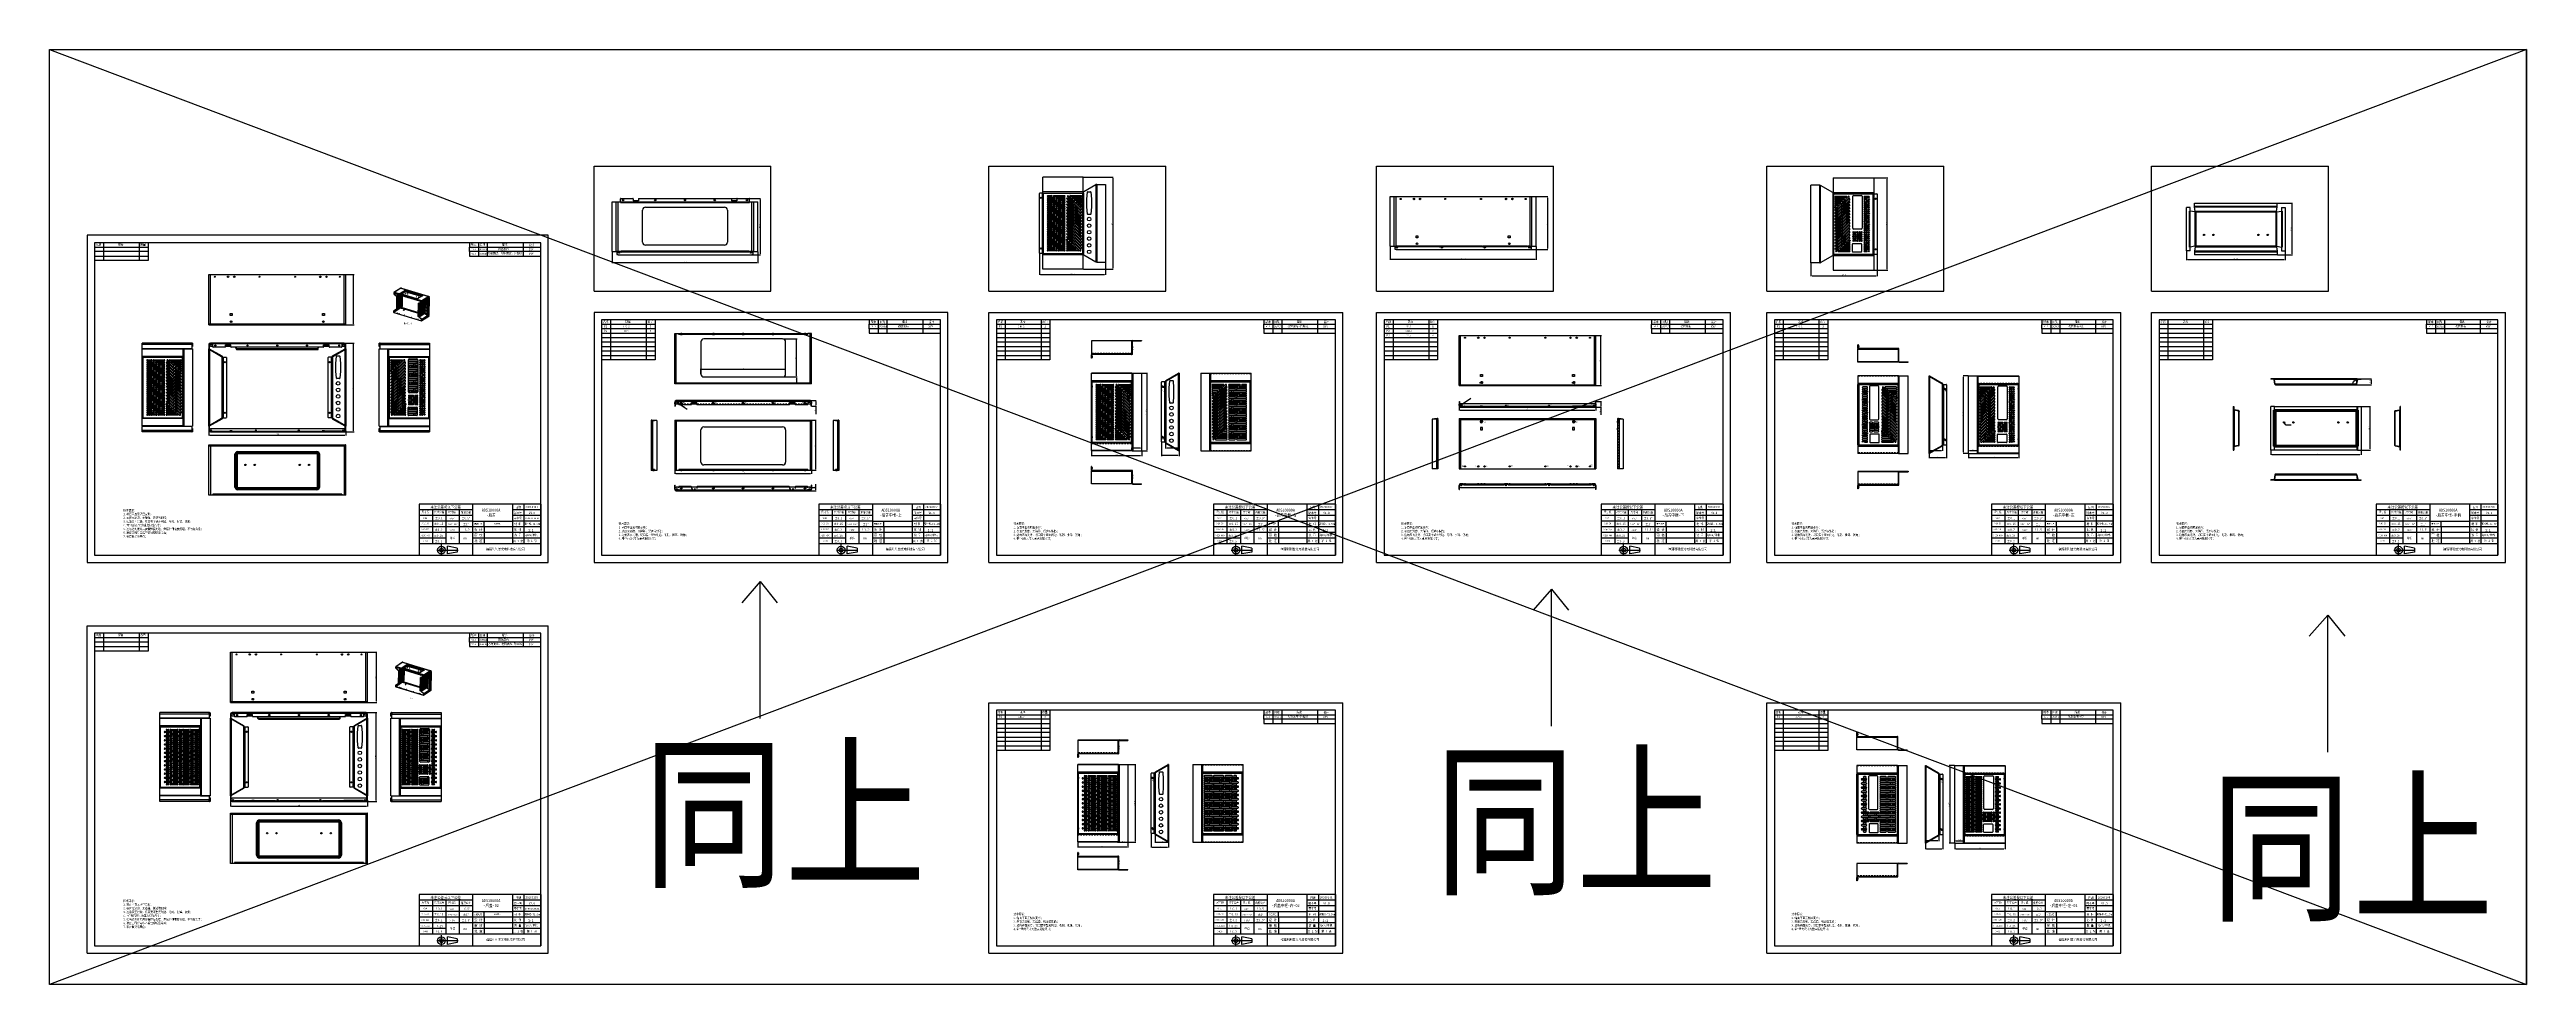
# Model space of a CAD drawing. Header units: millimetres. Extents: x -177 to 18421, y -5017 to 3255.
# Drawn here: x 3572 to 11895, y -305 to 2836 of the extents above; entities that cross this region are included whole.
import ezdxf

# ---------------------------------------------------------------- set-up
doc = ezdxf.new("R2010")
doc.units = ezdxf.units.MM
doc.header["$LTSCALE"] = 46.255
doc.header["$PDMODE"] = 3
doc.header["$PDSIZE"] = 8
doc.linetypes.add('HIDDEN', pattern=[0.2, 0.1, -0.1])
doc.layers.get('0').update_dxf_attribs({"linetype": 'CONTINUOUS'})
doc.layers.get('Defpoints').update_dxf_attribs({"linetype": 'CONTINUOUS'})
for name, color, linetype in [('02___PRT_ALL_AXES', 7, 'CONTINUOUS'), ('03___PRT_ALL_CURVES', 7, 'CONTINUOUS'), ('DEFAULT_2', 8, 'HIDDEN')]:
    doc.layers.add(name, color=color, linetype=linetype)
doc.styles.get("Standard").update_dxf_attribs({"font": 'txt', "width": 0.85})
doc.styles.add('TEXTSTYLE_1', font='gdt', dxfattribs={"width": 0.8})
doc.dimstyles.new('DIMSTYLE_1', dxfattribs={"dimtxt": 3.5, "dimasz": 3.5, "dimexe": 1.5, "dimexo": 1, "dimgap": 0.875, "dimtad": 1, "dimdsep": 46, "dimtxsty": 'Standard', "dimblk": '_FILLED', "dimcen": 0.09, "dimadec": 0, "dimazin": 0, "dimtp": 0.01, "dimtm": 0.01, "dimtfac": 1, "dimtofl": 0, "dimtmove": 0, "dimatfit": 3, "dimldrblk": '_FILLED', "dimfxl": 0, "dimtolj": 1, "dimarcsym": 0})
doc.dimstyles.new('DIMSTYLE_2', dxfattribs={"dimtxt": 2.5, "dimasz": 3.5, "dimexe": 1.5, "dimexo": 1, "dimtad": 1, "dimdsep": 46, "dimtxsty": 'Standard', "dimblk": '_FILLED', "dimcen": 0.09, "dimadec": 0, "dimazin": 0, "dimtp": 0.01, "dimtm": 0.01, "dimtfac": 1, "dimtofl": 0, "dimtmove": 0, "dimatfit": 3, "dimldrblk": '_FILLED', "dimfxl": 0, "dimtolj": 1, "dimarcsym": 0})
doc.dimstyles.new('DIMSTYLE_3', dxfattribs={"dimtxt": 2.5, "dimasz": 3.5, "dimexe": 1.5, "dimexo": 1, "dimtad": 0, "dimtih": 1, "dimtoh": 1, "dimdec": 1, "dimdsep": 46, "dimtxsty": 'Standard', "dimblk": '_FILLED', "dimcen": 0.09, "dimadec": 0, "dimazin": 0, "dimtp": 0.5, "dimtm": 0.5, "dimtfac": 1, "dimtdec": 1, "dimtofl": 0, "dimtmove": 0, "dimatfit": 3, "dimldrblk": '_FILLED', "dimfxl": 0, "dimtolj": 1, "dimarcsym": 0})

# ---------------------------------------------------------------- blocks, each defined once
blk = doc.blocks.new('_FILLED')
at = {"color": 0, "linetype": 'ByBlock'}
blk.add_solid([(0, 0), (-1, 0.2), (-1, -0.2)], dxfattribs=at)
blk = doc.blocks.new('*D21')
at = {"color": 0, "linetype": 'Continuous', "lineweight": -2, "transparency": 16777216}
for p, q in [((11036, 1489.5), (11036, 1474)), ((11039.5, 1475.5), (11335.6, 1475.5)), ((11339.1, 1489.5), (11339.1, 1474))]:
    blk.add_line(p, q, dxfattribs=at)
at = {"layer": 'Defpoints', "color": 0, "linetype": 'Continuous', "transparency": 16777216}
for p in [(11036, 1490.5), (11339.1, 1490.5), (11339.1, 1475.5)]:
    blk.add_point(p, dxfattribs=at)
at = {"color": 0, "linetype": 'Continuous', "lineweight": -2, "transparency": 16777216, "xscale": 3.5, "yscale": 3.5, "zscale": 3.5, "rotation": 180}
blk.add_blockref('_FILLED', (11036, 1475.5), dxfattribs=at)
at = {"color": 0, "linetype": 'Continuous', "lineweight": -2, "transparency": 16777216, "xscale": 3.5, "yscale": 3.5, "zscale": 3.5}
blk.add_blockref('_FILLED', (11339.1, 1475.5), dxfattribs=at)
at = {"color": 0, "linetype": 'Continuous', "transparency": 16777216, "insert": (11187.5, 1479.9), "char_height": 3.5, "width": 25.5, "attachment_point": 2}
blk.add_mtext('\\A1;303.2', dxfattribs=at)
blk = doc.blocks.new('*D22')
at = {"color": 0, "linetype": 'Continuous', "lineweight": -2, "transparency": 16777216}
for p, q in [((11327.7, 1636.6), (11371, 1636.6)), ((11369.5, 1493.9), (11369.5, 1633.1)), ((11327.7, 1490.4), (11371, 1490.4))]:
    blk.add_line(p, q, dxfattribs=at)
at = {"layer": 'Defpoints', "color": 0, "linetype": 'Continuous', "transparency": 16777216}
for p in [(11326.7, 1636.6), (11369.5, 1636.6), (11326.7, 1490.4)]:
    blk.add_point(p, dxfattribs=at)
at = {"color": 0, "linetype": 'Continuous', "lineweight": -2, "transparency": 16777216, "xscale": 3.5, "yscale": 3.5, "zscale": 3.5}
for p, rotation in [((11369.5, 1636.6), 90), ((11369.5, 1490.4), 270)]:
    blk.add_blockref('_FILLED', p, dxfattribs=dict(at, rotation=rotation))
at = {"color": 0, "linetype": 'Continuous', "transparency": 16777216, "insert": (11365.1, 1563.5), "char_height": 3.5, "width": 25.5, "attachment_point": 2, "rotation": 90}
blk.add_mtext('\\A1;146.2', dxfattribs=at)
blk = doc.blocks.new('*D23')
at = {"color": 0, "linetype": 'Continuous', "lineweight": -2, "transparency": 16777216}
for p, q in [((11323.5, 1709.4), (11374.3, 1709.4)), ((11340.1, 1729.8), (11374.3, 1729.8)), ((11372.8, 1726.3), (11372.8, 1712.9))]:
    blk.add_line(p, q, dxfattribs=at)
at = {"layer": 'Defpoints', "color": 0, "linetype": 'Continuous', "transparency": 16777216}
for p in [(11322.5, 1709.4), (11339.1, 1729.8), (11372.8, 1709.4)]:
    blk.add_point(p, dxfattribs=at)
at = {"color": 0, "linetype": 'Continuous', "lineweight": -2, "transparency": 16777216, "xscale": 3.5, "yscale": 3.5, "zscale": 3.5}
for p, rotation in [((11372.8, 1729.8), 90), ((11372.8, 1709.4), 270)]:
    blk.add_blockref('_FILLED', p, dxfattribs=dict(at, rotation=rotation))
at = {"color": 0, "linetype": 'Continuous', "transparency": 16777216, "insert": (11368.4, 1719.6), "char_height": 3.5, "width": 21.25, "attachment_point": 2, "rotation": 90}
blk.add_mtext('\\A1;20.5', dxfattribs=at)
blk = doc.blocks.new('*D24')
at = {"color": 0, "linetype": 'Continuous', "lineweight": -2, "transparency": 16777216}
for p, q in [((11321.5, 1709.4), (11308.2, 1709.4)), ((11325.6, 1712.8), (11328, 1726))]:
    blk.add_line(p, q, dxfattribs=at)
blk.add_arc((11325, 1709.4), 15.4, 93.09204, 166.90796, dxfattribs=at)
at = {"layer": 'Defpoints', "color": 0, "linetype": 'Continuous', "transparency": 16777216}
for p in [(11319, 1723.5), (11322.5, 1709.4), (11322.7, 1709.4), (11325.4, 1711.7), (11325.5, 1711.8)]:
    blk.add_point(p, dxfattribs=at)
at = {"color": 0, "linetype": 'Continuous', "lineweight": -2, "transparency": 16777216, "xscale": 3.5, "yscale": 3.5, "zscale": 3.5}
for p, rotation in [((11309.7, 1709.4), 263.4539803292678), ((11327.7, 1724.5), 356.5460196423255)]:
    blk.add_blockref('_FILLED', p, dxfattribs=dict(at, rotation=rotation))
at = {"color": 0, "linetype": 'Continuous', "transparency": 16777216, "insert": (11313.2, 1723.5), "char_height": 2.5, "width": 16.083, "attachment_point": 2, "rotation": 40}
blk.add_mtext('\\A1;100°', dxfattribs=at)
blk = doc.blocks.new('*D25')
at = {"color": 0, "linetype": 'Continuous', "lineweight": -2, "transparency": 16777216}
for p, q in [((11087.2, 1574.1), (11081.3, 1582)), ((11104, 1574.1), (11087.2, 1574.1))]:
    blk.add_line(p, q, dxfattribs=at)
at = {"layer": 'Defpoints', "color": 0, "linetype": 'Continuous', "transparency": 16777216}
for p in [(11079.2, 1584.8), (11081.9, 1581.2)]:
    blk.add_point(p, dxfattribs=at)
at = {"color": 0, "linetype": 'Continuous', "lineweight": -2, "transparency": 16777216, "xscale": 3.5, "yscale": 3.5, "zscale": 3.5, "rotation": 127.0597969937138}
blk.add_blockref('_FILLED', (11079.2, 1584.8), dxfattribs=at)
at = {"color": 0, "linetype": 'Continuous', "transparency": 16777216, "insert": (11096.1, 1575.4), "char_height": 2.5, "width": 27.917, "attachment_point": 1}
blk.add_mtext('\\A1;4-{\\A0;\\fISOCPEUR|b0|i0|c0|p34;\\W1;%%C4.5}', dxfattribs=at)
blk = doc.blocks.new('*D41')
at = {"color": 0, "linetype": 'Continuous', "lineweight": -2, "transparency": 16777216}
for p, q in [((10753.2, 2158.7), (10753.2, 2128.5)), ((10756.7, 2130), (11080.6, 2130)), ((11084.1, 2158.7), (11084.1, 2128.5))]:
    blk.add_line(p, q, dxfattribs=at)
at = {"layer": 'Defpoints', "color": 0, "linetype": 'Continuous', "transparency": 16777216}
for p in [(10753.2, 2159.7), (11084.1, 2159.7), (11084.1, 2130)]:
    blk.add_point(p, dxfattribs=at)
at = {"color": 0, "linetype": 'Continuous', "lineweight": -2, "transparency": 16777216, "xscale": 3.5, "yscale": 3.5, "zscale": 3.5, "rotation": 180}
blk.add_blockref('_FILLED', (10753.2, 2130), dxfattribs=at)
at = {"color": 0, "linetype": 'Continuous', "lineweight": -2, "transparency": 16777216, "xscale": 3.5, "yscale": 3.5, "zscale": 3.5}
blk.add_blockref('_FILLED', (11084.1, 2130), dxfattribs=at)
at = {"color": 0, "linetype": 'Continuous', "transparency": 16777216, "insert": (10918.7, 2134.4), "char_height": 3.5, "width": 25.5, "attachment_point": 2}
blk.add_mtext('\\A1;330.93', dxfattribs=at)
blk = doc.blocks.new('*D42')
at = {"color": 0, "linetype": 'Continuous', "lineweight": -2, "transparency": 16777216}
for p, q in [((11058.8, 2319.7), (11108.8, 2319.7)), ((11107.3, 2149.3), (11107.3, 2316.2)), ((11058.8, 2145.8), (11108.8, 2145.8))]:
    blk.add_line(p, q, dxfattribs=at)
at = {"layer": 'Defpoints', "color": 0, "linetype": 'Continuous', "transparency": 16777216}
for p in [(11057.8, 2319.7), (11107.3, 2319.7), (11057.8, 2145.8)]:
    blk.add_point(p, dxfattribs=at)
at = {"color": 0, "linetype": 'Continuous', "lineweight": -2, "transparency": 16777216, "xscale": 3.5, "yscale": 3.5, "zscale": 3.5}
for p, rotation in [((11107.3, 2319.7), 90), ((11107.3, 2145.8), 270)]:
    blk.add_blockref('_FILLED', p, dxfattribs=dict(at, rotation=rotation))
at = {"color": 0, "linetype": 'Continuous', "transparency": 16777216, "insert": (11103, 2232.8), "char_height": 3.5, "width": 25.5, "attachment_point": 2, "rotation": 90}
blk.add_mtext('\\A1;173.93', dxfattribs=at)
blk = doc.blocks.new('*D96')
at = {"color": 0, "linetype": 'Continuous', "lineweight": -2, "transparency": 16777216}
for p, q in [((4107.5, 1555.2), (4107.5, 1539.4)), ((4111, 1540.9), (4564, 1540.9)), ((4567.5, 1555.2), (4567.5, 1539.4))]:
    blk.add_line(p, q, dxfattribs=at)
at = {"layer": 'Defpoints', "color": 0, "linetype": 'Continuous', "transparency": 16777216}
for p in [(4107.5, 1556.2), (4567.5, 1556.2), (4567.5, 1540.9)]:
    blk.add_point(p, dxfattribs=at)
at = {"color": 0, "linetype": 'Continuous', "lineweight": -2, "transparency": 16777216, "xscale": 3.5, "yscale": 3.5, "zscale": 3.5, "rotation": 180}
blk.add_blockref('_FILLED', (4107.5, 1540.9), dxfattribs=at)
at = {"color": 0, "linetype": 'Continuous', "lineweight": -2, "transparency": 16777216, "xscale": 3.5, "yscale": 3.5, "zscale": 3.5}
blk.add_blockref('_FILLED', (4567.5, 1540.9), dxfattribs=at)
at = {"color": 0, "linetype": 'Continuous', "transparency": 16777216, "insert": (4337.5, 1545.3), "char_height": 3.5, "width": 17, "attachment_point": 2}
blk.add_mtext('\\A1;*460', dxfattribs=at)
blk = doc.blocks.new('*D97')
at = {"color": 0, "linetype": 'Continuous', "lineweight": -2, "transparency": 16777216}
for p, q in [((4555.3, 1850), (4595.4, 1850)), ((4593.9, 1554.5), (4593.9, 1846.5)), ((4563.3, 1551), (4595.4, 1551))]:
    blk.add_line(p, q, dxfattribs=at)
at = {"layer": 'Defpoints', "color": 0, "linetype": 'Continuous', "transparency": 16777216}
for p in [(4554.3, 1850), (4593.9, 1850), (4562.3, 1551)]:
    blk.add_point(p, dxfattribs=at)
at = {"color": 0, "linetype": 'Continuous', "lineweight": -2, "transparency": 16777216, "xscale": 3.5, "yscale": 3.5, "zscale": 3.5}
for p, rotation in [((4593.9, 1850), 90), ((4593.9, 1551), 270)]:
    blk.add_blockref('_FILLED', p, dxfattribs=dict(at, rotation=rotation))
at = {"color": 0, "linetype": 'Continuous', "transparency": 16777216, "insert": (4589.6, 1700.5), "char_height": 3.5, "width": 17, "attachment_point": 2, "rotation": 90}
blk.add_mtext('\\A1;*299', dxfattribs=at)
blk = doc.blocks.new('*D98')
at = {"color": 0, "linetype": 'Continuous', "lineweight": -2, "transparency": 16777216}
for p, q in [((4563.3, 2080.4), (4595.4, 2080.4)), ((4593.9, 1914.9), (4593.9, 2076.9)), ((4553, 1911.4), (4595.4, 1911.4))]:
    blk.add_line(p, q, dxfattribs=at)
at = {"layer": 'Defpoints', "color": 0, "linetype": 'Continuous', "transparency": 16777216}
for p in [(4562.3, 2080.4), (4593.9, 2080.4), (4552, 1911.4)]:
    blk.add_point(p, dxfattribs=at)
at = {"color": 0, "linetype": 'Continuous', "lineweight": -2, "transparency": 16777216, "xscale": 3.5, "yscale": 3.5, "zscale": 3.5}
for p, rotation in [((4593.9, 2080.4), 90), ((4593.9, 1911.4), 270)]:
    blk.add_blockref('_FILLED', p, dxfattribs=dict(at, rotation=rotation))
at = {"color": 0, "linetype": 'Continuous', "transparency": 16777216, "insert": (4589.6, 1995.9), "char_height": 3.5, "width": 17, "attachment_point": 2, "rotation": 90}
blk.add_mtext('\\A1;*169', dxfattribs=at)
blk = doc.blocks.new('*D99')
at = {"color": 0, "linetype": 'Continuous', "lineweight": -2, "transparency": 16777216}
for p, q in [((5673.1, 1421.2), (5673.1, 1410.1)), ((6133.1, 1421.2), (6133.1, 1410.1)), ((5676.6, 1411.6), (6129.6, 1411.6))]:
    blk.add_line(p, q, dxfattribs=at)
at = {"layer": 'Defpoints', "color": 0, "linetype": 'Continuous', "transparency": 16777216}
for p in [(5673.1, 1422.2), (6133.1, 1422.2), (6133.1, 1411.6)]:
    blk.add_point(p, dxfattribs=at)
at = {"color": 0, "linetype": 'Continuous', "lineweight": -2, "transparency": 16777216, "xscale": 3.5, "yscale": 3.5, "zscale": 3.5, "rotation": 180}
blk.add_blockref('_FILLED', (5673.1, 1411.6), dxfattribs=at)
at = {"color": 0, "linetype": 'Continuous', "lineweight": -2, "transparency": 16777216, "xscale": 3.5, "yscale": 3.5, "zscale": 3.5}
blk.add_blockref('_FILLED', (6133.1, 1411.6), dxfattribs=at)
at = {"color": 0, "linetype": 'Continuous', "transparency": 16777216, "insert": (5903.1, 1416), "char_height": 3.5, "width": 17, "attachment_point": 2}
blk.add_mtext('\\A1;*460', dxfattribs=at)
blk = doc.blocks.new('*D100')
at = {"color": 0, "linetype": 'Continuous', "lineweight": -2, "transparency": 16777216}
for p, q in [((6118.6, 1591.2), (6148.6, 1591.2)), ((6147.1, 1425.7), (6147.1, 1587.7)), ((6120.9, 1422.2), (6148.6, 1422.2))]:
    blk.add_line(p, q, dxfattribs=at)
at = {"layer": 'Defpoints', "color": 0, "linetype": 'Continuous', "transparency": 16777216}
for p in [(6117.6, 1591.2), (6147.1, 1591.2), (6119.9, 1422.2)]:
    blk.add_point(p, dxfattribs=at)
at = {"color": 0, "linetype": 'Continuous', "lineweight": -2, "transparency": 16777216, "xscale": 3.5, "yscale": 3.5, "zscale": 3.5}
for p, rotation in [((6147.1, 1591.2), 90), ((6147.1, 1422.2), 270)]:
    blk.add_blockref('_FILLED', p, dxfattribs=dict(at, rotation=rotation))
at = {"color": 0, "linetype": 'Continuous', "transparency": 16777216, "insert": (6142.7, 1506.7), "char_height": 3.5, "width": 17, "attachment_point": 2, "rotation": 90}
blk.add_mtext('\\A1;*169', dxfattribs=at)
blk = doc.blocks.new('*D101')
at = {"color": 0, "linetype": 'Continuous', "lineweight": -2, "transparency": 16777216}
for p, q in [((5760.6, 1746.8), (5760.6, 1763.1)), ((5764.1, 1761.6), (6042.1, 1761.6)), ((6045.6, 1746.8), (6045.6, 1763.1))]:
    blk.add_line(p, q, dxfattribs=at)
at = {"layer": 'Defpoints', "color": 0, "linetype": 'Continuous', "transparency": 16777216}
for p in [(6045.6, 1761.6), (5760.6, 1745.8), (6045.6, 1745.8)]:
    blk.add_point(p, dxfattribs=at)
at = {"color": 0, "linetype": 'Continuous', "lineweight": -2, "transparency": 16777216, "xscale": 3.5, "yscale": 3.5, "zscale": 3.5, "rotation": 180}
blk.add_blockref('_FILLED', (5760.6, 1761.6), dxfattribs=at)
at = {"color": 0, "linetype": 'Continuous', "lineweight": -2, "transparency": 16777216, "xscale": 3.5, "yscale": 3.5, "zscale": 3.5}
blk.add_blockref('_FILLED', (6045.6, 1761.6), dxfattribs=at)
at = {"color": 0, "linetype": 'Continuous', "transparency": 16777216, "insert": (5903.1, 1766), "char_height": 3.5, "width": 12.75, "attachment_point": 2}
blk.add_mtext('\\A1;285', dxfattribs=at)
blk = doc.blocks.new('*D102')
at = {"color": 0, "linetype": 'Continuous', "lineweight": -2, "transparency": 16777216}
for p, q in [((6036.6, 1863.8), (6084.1, 1863.8)), ((6082.6, 1739.3), (6082.6, 1860.3)), ((6036.6, 1735.8), (6084.1, 1735.8))]:
    blk.add_line(p, q, dxfattribs=at)
at = {"layer": 'Defpoints', "color": 0, "linetype": 'Continuous', "transparency": 16777216}
for p in [(6035.6, 1863.8), (6082.6, 1863.8), (6035.6, 1735.8)]:
    blk.add_point(p, dxfattribs=at)
at = {"color": 0, "linetype": 'Continuous', "lineweight": -2, "transparency": 16777216, "xscale": 3.5, "yscale": 3.5, "zscale": 3.5}
for p, rotation in [((6082.6, 1863.8), 90), ((6082.6, 1735.8), 270)]:
    blk.add_blockref('_FILLED', p, dxfattribs=dict(at, rotation=rotation))
at = {"color": 0, "linetype": 'Continuous', "transparency": 16777216, "insert": (6078.2, 1799.8), "char_height": 3.5, "width": 12.75, "attachment_point": 2, "rotation": 90}
blk.add_mtext('\\A1;128', dxfattribs=at)
blk = doc.blocks.new('*D103')
at = {"color": 0, "linetype": 'Continuous', "lineweight": -2, "transparency": 16777216}
for p, q in [((6036.6, 1735.8), (6083.9, 1735.8)), ((6126.9, 1712.8), (6080.9, 1712.8)), ((6082.4, 1732.3), (6082.4, 1716.3))]:
    blk.add_line(p, q, dxfattribs=at)
at = {"layer": 'Defpoints', "color": 0, "linetype": 'Continuous', "transparency": 16777216}
for p in [(6035.6, 1735.8), (6082.4, 1712.8), (6127.9, 1712.8)]:
    blk.add_point(p, dxfattribs=at)
at = {"color": 0, "linetype": 'Continuous', "lineweight": -2, "transparency": 16777216, "xscale": 3.5, "yscale": 3.5, "zscale": 3.5}
for p, rotation in [((6082.4, 1735.8), 90), ((6082.4, 1712.8), 270)]:
    blk.add_blockref('_FILLED', p, dxfattribs=dict(at, rotation=rotation))
at = {"color": 0, "linetype": 'Continuous', "transparency": 16777216, "insert": (6078, 1724.3), "char_height": 3.5, "width": 8.5, "attachment_point": 2, "rotation": 90}
blk.add_mtext('\\A1;23', dxfattribs=at)
blk = doc.blocks.new('*D104')
at = {"color": 0, "linetype": 'Continuous', "lineweight": -2, "transparency": 16777216}
for p, q in [((6118.6, 1353.6), (6148.6, 1353.6)), ((6133.6, 1364.6), (6148.6, 1364.6)), ((6147.1, 1364.6), (6147.1, 1375.8)), ((6147.1, 1357.1), (6147.1, 1361.1))]:
    blk.add_line(p, q, dxfattribs=at)
at = {"layer": 'Defpoints', "color": 0, "linetype": 'Continuous', "transparency": 16777216}
for p in [(6117.6, 1353.6), (6132.6, 1364.6), (6147.1, 1364.6)]:
    blk.add_point(p, dxfattribs=at)
at = {"color": 0, "linetype": 'Continuous', "lineweight": -2, "transparency": 16777216, "xscale": 3.5, "yscale": 3.5, "zscale": 3.5}
for p, rotation in [((6147.1, 1364.6), 90), ((6147.1, 1353.6), 270)]:
    blk.add_blockref('_FILLED', p, dxfattribs=dict(at, rotation=rotation))
at = {"color": 0, "linetype": 'Continuous', "transparency": 16777216, "insert": (6142.7, 1365.6), "char_height": 3.5, "width": 12.75, "attachment_point": 1, "rotation": 90}
blk.add_mtext('\\A1;*11', dxfattribs=at)
blk = doc.blocks.new('*D105')
at = {"color": 0, "linetype": 'Continuous', "lineweight": -2, "transparency": 16777216}
blk.add_line((5714.7, 1626.9), (5678.1, 1651.5), dxfattribs=at)
at = {"layer": 'Defpoints', "color": 0, "linetype": 'Continuous', "transparency": 16777216}
for p in [(5675.2, 1653.4), (5678.3, 1651.4)]:
    blk.add_point(p, dxfattribs=at)
at = {"color": 0, "linetype": 'Continuous', "lineweight": -2, "transparency": 16777216, "xscale": 3.5, "yscale": 3.5, "zscale": 3.5, "rotation": 146.0511906048546}
blk.add_blockref('_FILLED', (5675.2, 1653.4), dxfattribs=at)
at = {"color": 0, "linetype": 'Continuous', "transparency": 16777216, "insert": (5698.3, 1641.7), "char_height": 2.5, "width": 29.75, "attachment_point": 1, "rotation": 326.05119}
blk.add_mtext('\\A1;*2-R3.7', dxfattribs=at)
blk = doc.blocks.new('*D106')
at = {"color": 0, "linetype": 'Continuous', "lineweight": -2, "transparency": 16777216}
for p, q in [((6128.9, 1656.6), (6148.6, 1656.6)), ((6134.1, 1637.5), (6148.6, 1637.5)), ((6147.1, 1653.1), (6147.1, 1641)), ((6147.1, 1637.5), (6147.1, 1610.9))]:
    blk.add_line(p, q, dxfattribs=at)
at = {"layer": 'Defpoints', "color": 0, "linetype": 'Continuous', "transparency": 16777216}
for p in [(6127.9, 1656.6), (6133.1, 1637.5), (6147.1, 1637.5)]:
    blk.add_point(p, dxfattribs=at)
at = {"color": 0, "linetype": 'Continuous', "lineweight": -2, "transparency": 16777216, "xscale": 3.5, "yscale": 3.5, "zscale": 3.5}
for p, rotation in [((6147.1, 1656.6), 90), ((6147.1, 1637.5), 270)]:
    blk.add_blockref('_FILLED', p, dxfattribs=dict(at, rotation=rotation))
at = {"color": 0, "linetype": 'Continuous', "transparency": 16777216, "insert": (6142.7, 1631.2), "char_height": 3.5, "width": 25.5, "attachment_point": 3, "rotation": 90}
blk.add_mtext('\\A1;*19.03', dxfattribs=at)
blk = doc.blocks.new('*D107')
at = {"color": 0, "linetype": 'Continuous', "lineweight": -2, "transparency": 16777216}
for p, q in [((5462.3, 2156.5), (5462.3, 2118)), ((5949.2, 2119.5), (5465.8, 2119.5)), ((5952.7, 2156.5), (5952.7, 2118))]:
    blk.add_line(p, q, dxfattribs=at)
at = {"layer": 'Defpoints', "color": 0, "linetype": 'Continuous', "transparency": 16777216}
for p in [(5462.3, 2157.5), (5462.3, 2119.5), (5952.7, 2157.5)]:
    blk.add_point(p, dxfattribs=at)
at = {"color": 0, "linetype": 'Continuous', "lineweight": -2, "transparency": 16777216, "xscale": 3.5, "yscale": 3.5, "zscale": 3.5, "rotation": 180}
blk.add_blockref('_FILLED', (5462.3, 2119.5), dxfattribs=at)
at = {"color": 0, "linetype": 'Continuous', "lineweight": -2, "transparency": 16777216, "xscale": 3.5, "yscale": 3.5, "zscale": 3.5}
blk.add_blockref('_FILLED', (5952.7, 2119.5), dxfattribs=at)
at = {"color": 0, "linetype": 'Continuous', "transparency": 16777216, "insert": (5707.5, 2123.9), "char_height": 3.5, "width": 25.5, "attachment_point": 2}
blk.add_mtext('\\A1;490.39', dxfattribs=at)
blk = doc.blocks.new('*D108')
at = {"color": 0, "linetype": 'Continuous', "lineweight": -2, "transparency": 16777216}
for p, q in [((5863.3, 2335.6), (5961.5, 2335.6)), ((5960, 2332.1), (5960, 2149.9)), ((5933.3, 2146.4), (5961.5, 2146.4))]:
    blk.add_line(p, q, dxfattribs=at)
at = {"layer": 'Defpoints', "color": 0, "linetype": 'Continuous', "transparency": 16777216}
for p in [(5862.3, 2335.6), (5932.3, 2146.4), (5960, 2146.4)]:
    blk.add_point(p, dxfattribs=at)
at = {"color": 0, "linetype": 'Continuous', "lineweight": -2, "transparency": 16777216, "xscale": 3.5, "yscale": 3.5, "zscale": 3.5}
for p, rotation in [((5960, 2335.6), 90), ((5960, 2146.4), 270)]:
    blk.add_blockref('_FILLED', p, dxfattribs=dict(at, rotation=rotation))
at = {"color": 0, "linetype": 'Continuous', "transparency": 16777216, "insert": (5955.7, 2241), "char_height": 3.5, "width": 25.5, "attachment_point": 2, "rotation": 90}
blk.add_mtext('\\A1;189.21', dxfattribs=at)
blk = doc.blocks.new('*D109')
at = {"color": 0, "linetype": 'Continuous', "lineweight": -2, "transparency": 16777216}
for p, q in [((7243, 1748.4), (7261.1, 1748.4)), ((7259.6, 1744.9), (7259.6, 1491.1)), ((7243, 1487.6), (7261.1, 1487.6))]:
    blk.add_line(p, q, dxfattribs=at)
at = {"layer": 'Defpoints', "color": 0, "linetype": 'Continuous', "transparency": 16777216}
for p in [(7242, 1748.4), (7242, 1487.6), (7259.6, 1487.6)]:
    blk.add_point(p, dxfattribs=at)
at = {"color": 0, "linetype": 'Continuous', "lineweight": -2, "transparency": 16777216, "xscale": 3.5, "yscale": 3.5, "zscale": 3.5}
for p, rotation in [((7259.6, 1748.4), 90), ((7259.6, 1487.6), 270)]:
    blk.add_blockref('_FILLED', p, dxfattribs=dict(at, rotation=rotation))
at = {"color": 0, "linetype": 'Continuous', "transparency": 16777216, "insert": (7255.2, 1618), "char_height": 3.5, "width": 29.75, "attachment_point": 2, "rotation": 90}
blk.add_mtext('\\A1;*260.73', dxfattribs=at)
blk = doc.blocks.new('*D110')
at = {"color": 0, "linetype": 'Continuous', "lineweight": -2, "transparency": 16777216}
for p, q in [((7308.5, 1516.6), (7308.5, 1470.3)), ((7364, 1471.8), (7312, 1471.8)), ((7367.5, 1486.6), (7367.5, 1470.3))]:
    blk.add_line(p, q, dxfattribs=at)
at = {"layer": 'Defpoints', "color": 0, "linetype": 'Continuous', "transparency": 16777216}
for p in [(7308.5, 1517.6), (7308.5, 1471.8), (7367.5, 1487.6)]:
    blk.add_point(p, dxfattribs=at)
at = {"color": 0, "linetype": 'Continuous', "lineweight": -2, "transparency": 16777216, "xscale": 3.5, "yscale": 3.5, "zscale": 3.5, "rotation": 180}
blk.add_blockref('_FILLED', (7308.5, 1471.8), dxfattribs=at)
at = {"color": 0, "linetype": 'Continuous', "lineweight": -2, "transparency": 16777216, "xscale": 3.5, "yscale": 3.5, "zscale": 3.5}
blk.add_blockref('_FILLED', (7367.5, 1471.8), dxfattribs=at)
at = {"color": 0, "linetype": 'Continuous', "transparency": 16777216, "insert": (7338, 1476.2), "char_height": 3.5, "width": 8.5, "attachment_point": 2}
blk.add_mtext('\\A1;59', dxfattribs=at)
blk = doc.blocks.new('*D111')
at = {"color": 0, "linetype": 'Continuous', "lineweight": -2, "transparency": 16777216}
for p, q in [((7322.5, 1515.6), (7322.5, 1495.3)), ((7367.5, 1488.6), (7367.5, 1498.3)), ((7364, 1496.8), (7326, 1496.8))]:
    blk.add_line(p, q, dxfattribs=at)
at = {"layer": 'Defpoints', "color": 0, "linetype": 'Continuous', "transparency": 16777216}
for p in [(7322.5, 1516.6), (7322.5, 1496.8), (7367.5, 1487.6)]:
    blk.add_point(p, dxfattribs=at)
at = {"color": 0, "linetype": 'Continuous', "lineweight": -2, "transparency": 16777216, "xscale": 3.5, "yscale": 3.5, "zscale": 3.5, "rotation": 180}
blk.add_blockref('_FILLED', (7322.5, 1496.8), dxfattribs=at)
at = {"color": 0, "linetype": 'Continuous', "lineweight": -2, "transparency": 16777216, "xscale": 3.5, "yscale": 3.5, "zscale": 3.5}
blk.add_blockref('_FILLED', (7367.5, 1496.8), dxfattribs=at)
at = {"color": 0, "linetype": 'Continuous', "transparency": 16777216, "insert": (7340.2, 1501.1), "char_height": 3.5, "width": 8.5, "attachment_point": 2}
blk.add_mtext('\\A1;45', dxfattribs=at)
blk = doc.blocks.new('*D112')
at = {"color": 0, "linetype": 'Continuous', "lineweight": -2, "transparency": 16777216}
for p, q in [((7209.5, 1489.5), (7209.5, 1498.3)), ((7242, 1488.6), (7242, 1498.3)), ((7238.5, 1496.8), (7213, 1496.8))]:
    blk.add_line(p, q, dxfattribs=at)
at = {"layer": 'Defpoints', "color": 0, "linetype": 'Continuous', "transparency": 16777216}
for p in [(7209.5, 1496.8), (7209.5, 1488.5), (7242, 1487.6)]:
    blk.add_point(p, dxfattribs=at)
at = {"color": 0, "linetype": 'Continuous', "lineweight": -2, "transparency": 16777216, "xscale": 3.5, "yscale": 3.5, "zscale": 3.5, "rotation": 180}
blk.add_blockref('_FILLED', (7209.5, 1496.8), dxfattribs=at)
at = {"color": 0, "linetype": 'Continuous', "lineweight": -2, "transparency": 16777216, "xscale": 3.5, "yscale": 3.5, "zscale": 3.5}
blk.add_blockref('_FILLED', (7242, 1496.8), dxfattribs=at)
at = {"color": 0, "linetype": 'Continuous', "transparency": 16777216, "insert": (7225.7, 1501.1), "char_height": 3.5, "width": 17, "attachment_point": 2}
blk.add_mtext('\\A1;32.5', dxfattribs=at)
blk = doc.blocks.new('*D113')
at = {"color": 0, "linetype": 'Continuous', "lineweight": -2, "transparency": 16777216}
for p, q in [((7073, 1487.9), (7073, 1470.3)), ((7076.5, 1471.8), (7238.5, 1471.8)), ((7242, 1486.6), (7242, 1470.3))]:
    blk.add_line(p, q, dxfattribs=at)
at = {"layer": 'Defpoints', "color": 0, "linetype": 'Continuous', "transparency": 16777216}
for p in [(7073, 1488.9), (7242, 1487.6), (7242, 1471.8)]:
    blk.add_point(p, dxfattribs=at)
at = {"color": 0, "linetype": 'Continuous', "lineweight": -2, "transparency": 16777216, "xscale": 3.5, "yscale": 3.5, "zscale": 3.5, "rotation": 180}
blk.add_blockref('_FILLED', (7073, 1471.8), dxfattribs=at)
at = {"color": 0, "linetype": 'Continuous', "lineweight": -2, "transparency": 16777216, "xscale": 3.5, "yscale": 3.5, "zscale": 3.5}
blk.add_blockref('_FILLED', (7242, 1471.8), dxfattribs=at)
at = {"color": 0, "linetype": 'Continuous', "transparency": 16777216, "insert": (7157.5, 1476.2), "char_height": 3.5, "width": 17, "attachment_point": 2}
blk.add_mtext('\\A1;*169', dxfattribs=at)
blk = doc.blocks.new('*D114')
at = {"color": 0, "linetype": 'Continuous', "lineweight": -2, "transparency": 16777216}
for p, q in [((6898.3, 2151), (6898.3, 2078.5)), ((7120.6, 2121), (7120.6, 2078.5)), ((6901.8, 2080), (7117.1, 2080))]:
    blk.add_line(p, q, dxfattribs=at)
at = {"layer": 'Defpoints', "color": 0, "linetype": 'Continuous', "transparency": 16777216}
for p in [(6898.3, 2152), (7120.6, 2122), (7120.6, 2080)]:
    blk.add_point(p, dxfattribs=at)
at = {"color": 0, "linetype": 'Continuous', "lineweight": -2, "transparency": 16777216, "xscale": 3.5, "yscale": 3.5, "zscale": 3.5, "rotation": 180}
blk.add_blockref('_FILLED', (6898.3, 2080), dxfattribs=at)
at = {"color": 0, "linetype": 'Continuous', "lineweight": -2, "transparency": 16777216, "xscale": 3.5, "yscale": 3.5, "zscale": 3.5}
blk.add_blockref('_FILLED', (7120.6, 2080), dxfattribs=at)
at = {"color": 0, "linetype": 'Continuous', "transparency": 16777216, "insert": (7009.5, 2084.4), "char_height": 3.5, "width": 25.5, "attachment_point": 2}
blk.add_mtext('\\A1;222.32', dxfattribs=at)
blk = doc.blocks.new('*D115')
at = {"color": 0, "linetype": 'Continuous', "lineweight": -2, "transparency": 16777216}
for p, q in [((7046.9, 2407.1), (7146.6, 2407.1)), ((7145.1, 2403.6), (7145.1, 2101.1)), ((7046.9, 2097.6), (7146.6, 2097.6))]:
    blk.add_line(p, q, dxfattribs=at)
at = {"layer": 'Defpoints', "color": 0, "linetype": 'Continuous', "transparency": 16777216}
for p in [(7045.9, 2407.1), (7045.9, 2097.6), (7145.1, 2097.6)]:
    blk.add_point(p, dxfattribs=at)
at = {"color": 0, "linetype": 'Continuous', "lineweight": -2, "transparency": 16777216, "xscale": 3.5, "yscale": 3.5, "zscale": 3.5}
for p, rotation in [((7145.1, 2407.1), 90), ((7145.1, 2097.6), 270)]:
    blk.add_blockref('_FILLED', p, dxfattribs=dict(at, rotation=rotation))
at = {"color": 0, "linetype": 'Continuous', "transparency": 16777216, "insert": (7140.7, 2252.3), "char_height": 3.5, "width": 25.5, "attachment_point": 2, "rotation": 90}
blk.add_mtext('\\A1;309.43', dxfattribs=at)
blk = doc.blocks.new('*D116')
at = {"color": 0, "linetype": 'Continuous', "lineweight": -2, "transparency": 16777216}
for p, q in [((8308.4, 1638.9), (8308.4, 1623.1)), ((8311.9, 1624.6), (8764.9, 1624.6)), ((8768.4, 1638.9), (8768.4, 1623.1))]:
    blk.add_line(p, q, dxfattribs=at)
at = {"layer": 'Defpoints', "color": 0, "linetype": 'Continuous', "transparency": 16777216}
for p in [(8308.4, 1639.9), (8768.4, 1639.9), (8768.4, 1624.6)]:
    blk.add_point(p, dxfattribs=at)
at = {"color": 0, "linetype": 'Continuous', "lineweight": -2, "transparency": 16777216, "xscale": 3.5, "yscale": 3.5, "zscale": 3.5, "rotation": 180}
blk.add_blockref('_FILLED', (8308.4, 1624.6), dxfattribs=at)
at = {"color": 0, "linetype": 'Continuous', "lineweight": -2, "transparency": 16777216, "xscale": 3.5, "yscale": 3.5, "zscale": 3.5}
blk.add_blockref('_FILLED', (8768.4, 1624.6), dxfattribs=at)
at = {"color": 0, "linetype": 'Continuous', "transparency": 16777216, "insert": (8538.4, 1629), "char_height": 3.5, "width": 17, "attachment_point": 2}
blk.add_mtext('\\A1;*460', dxfattribs=at)
blk = doc.blocks.new('*D117')
at = {"color": 0, "linetype": 'Continuous', "lineweight": -2, "transparency": 16777216}
for p, q in [((8764.2, 1634.7), (8786.7, 1634.7)), ((8769.4, 1653.8), (8786.7, 1653.8)), ((8785.2, 1650.3), (8785.2, 1638.2)), ((8785.2, 1634.7), (8785.2, 1608.8))]:
    blk.add_line(p, q, dxfattribs=at)
at = {"layer": 'Defpoints', "color": 0, "linetype": 'Continuous', "transparency": 16777216}
for p in [(8763.2, 1634.7), (8768.4, 1653.8), (8785.2, 1653.8)]:
    blk.add_point(p, dxfattribs=at)
at = {"color": 0, "linetype": 'Continuous', "lineweight": -2, "transparency": 16777216, "xscale": 3.5, "yscale": 3.5, "zscale": 3.5}
for p, rotation in [((8785.2, 1653.8), 90), ((8785.2, 1634.7), 270)]:
    blk.add_blockref('_FILLED', p, dxfattribs=dict(at, rotation=rotation))
at = {"color": 0, "linetype": 'Continuous', "transparency": 16777216, "insert": (8780.9, 1629.1), "char_height": 3.5, "width": 25.5, "attachment_point": 3, "rotation": 90}
blk.add_mtext('\\A1;*19.03', dxfattribs=at)
blk = doc.blocks.new('*D118')
at = {"color": 0, "linetype": 'Continuous', "lineweight": -2, "transparency": 16777216}
for p, q in [((8764.2, 1875.7), (8786.7, 1875.7)), ((8785.2, 1710.2), (8785.2, 1872.2)), ((8753.9, 1706.7), (8786.7, 1706.7))]:
    blk.add_line(p, q, dxfattribs=at)
at = {"layer": 'Defpoints', "color": 0, "linetype": 'Continuous', "transparency": 16777216}
for p in [(8763.2, 1875.7), (8785.2, 1875.7), (8752.9, 1706.7)]:
    blk.add_point(p, dxfattribs=at)
at = {"color": 0, "linetype": 'Continuous', "lineweight": -2, "transparency": 16777216, "xscale": 3.5, "yscale": 3.5, "zscale": 3.5}
for p, rotation in [((8785.2, 1875.7), 90), ((8785.2, 1706.7), 270)]:
    blk.add_blockref('_FILLED', p, dxfattribs=dict(at, rotation=rotation))
at = {"color": 0, "linetype": 'Continuous', "transparency": 16777216, "insert": (8780.9, 1791.2), "char_height": 3.5, "width": 17, "attachment_point": 2, "rotation": 90}
blk.add_mtext('\\A1;*169', dxfattribs=at)
blk = doc.blocks.new('*D119')
at = {"color": 0, "linetype": 'Continuous', "lineweight": -2, "transparency": 16777216}
blk.add_line((8347.8, 1663.3), (8313.5, 1639.8), dxfattribs=at)
at = {"layer": 'Defpoints', "color": 0, "linetype": 'Continuous', "transparency": 16777216}
for p in [(8310.6, 1637.8), (8313.6, 1639.9)]:
    blk.add_point(p, dxfattribs=at)
at = {"color": 0, "linetype": 'Continuous', "lineweight": -2, "transparency": 16777216, "xscale": 3.5, "yscale": 3.5, "zscale": 3.5, "rotation": 214.4130118024824}
blk.add_blockref('_FILLED', (8310.6, 1637.8), dxfattribs=at)
at = {"color": 0, "linetype": 'Continuous', "transparency": 16777216, "insert": (8328, 1653.5), "char_height": 2.5, "width": 29.75, "attachment_point": 1, "rotation": 34.41301}
blk.add_mtext('\\A1;*2-R3.7', dxfattribs=at)
blk = doc.blocks.new('*D120')
at = {"color": 0, "linetype": 'Continuous', "lineweight": -2, "transparency": 16777216}
for p, q in [((8077, 2173.8), (8077, 2129.1)), ((8567.4, 2173.8), (8567.4, 2129.1)), ((8563.9, 2130.6), (8080.5, 2130.6))]:
    blk.add_line(p, q, dxfattribs=at)
at = {"layer": 'Defpoints', "color": 0, "linetype": 'Continuous', "transparency": 16777216}
for p in [(8077, 2174.8), (8567.4, 2174.8), (8077, 2130.6)]:
    blk.add_point(p, dxfattribs=at)
at = {"color": 0, "linetype": 'Continuous', "lineweight": -2, "transparency": 16777216, "xscale": 3.5, "yscale": 3.5, "zscale": 3.5, "rotation": 180}
blk.add_blockref('_FILLED', (8077, 2130.6), dxfattribs=at)
at = {"color": 0, "linetype": 'Continuous', "lineweight": -2, "transparency": 16777216, "xscale": 3.5, "yscale": 3.5, "zscale": 3.5}
blk.add_blockref('_FILLED', (8567.4, 2130.6), dxfattribs=at)
at = {"color": 0, "linetype": 'Continuous', "transparency": 16777216, "insert": (8322.2, 2135), "char_height": 3.5, "width": 25.5, "attachment_point": 2}
blk.add_mtext('\\A1;490.39', dxfattribs=at)
blk = doc.blocks.new('*D121')
at = {"color": 0, "linetype": 'Continuous', "lineweight": -2, "transparency": 16777216}
for p, q in [((8548, 2341.8), (8607.2, 2341.8)), ((8605.7, 2338.3), (8605.7, 2167.2)), ((8548, 2163.7), (8607.2, 2163.7))]:
    blk.add_line(p, q, dxfattribs=at)
at = {"layer": 'Defpoints', "color": 0, "linetype": 'Continuous', "transparency": 16777216}
for p in [(8547, 2341.8), (8547, 2163.7), (8605.7, 2163.7)]:
    blk.add_point(p, dxfattribs=at)
at = {"color": 0, "linetype": 'Continuous', "lineweight": -2, "transparency": 16777216, "xscale": 3.5, "yscale": 3.5, "zscale": 3.5}
for p, rotation in [((8605.7, 2341.8), 90), ((8605.7, 2163.7), 270)]:
    blk.add_blockref('_FILLED', p, dxfattribs=dict(at, rotation=rotation))
at = {"color": 0, "linetype": 'Continuous', "transparency": 16777216, "insert": (8601.3, 2252.8), "char_height": 3.5, "width": 25.5, "attachment_point": 2, "rotation": 90}
blk.add_mtext('\\A1;178.11', dxfattribs=at)
blk = doc.blocks.new('*D122')
at = {"color": 0, "linetype": 'Continuous', "lineweight": -2, "transparency": 16777216}
for p, q in [((9946.7, 1508.3), (9946.7, 1463.4)), ((9887.7, 1478.3), (9887.7, 1463.4)), ((9891.2, 1464.9), (9943.2, 1464.9))]:
    blk.add_line(p, q, dxfattribs=at)
at = {"layer": 'Defpoints', "color": 0, "linetype": 'Continuous', "transparency": 16777216}
for p in [(9946.7, 1509.3), (9887.7, 1479.3), (9946.7, 1464.9)]:
    blk.add_point(p, dxfattribs=at)
at = {"color": 0, "linetype": 'Continuous', "lineweight": -2, "transparency": 16777216, "xscale": 3.5, "yscale": 3.5, "zscale": 3.5, "rotation": 180}
blk.add_blockref('_FILLED', (9887.7, 1464.9), dxfattribs=at)
at = {"color": 0, "linetype": 'Continuous', "lineweight": -2, "transparency": 16777216, "xscale": 3.5, "yscale": 3.5, "zscale": 3.5}
blk.add_blockref('_FILLED', (9946.7, 1464.9), dxfattribs=at)
at = {"color": 0, "linetype": 'Continuous', "transparency": 16777216, "insert": (9917.2, 1469.3), "char_height": 3.5, "width": 8.5, "attachment_point": 2}
blk.add_mtext('\\A1;59', dxfattribs=at)
blk = doc.blocks.new('*D123')
at = {"color": 0, "linetype": 'Continuous', "lineweight": -2, "transparency": 16777216}
for p, q in [((9932.7, 1507.3), (9932.7, 1487.3)), ((9887.7, 1480.3), (9887.7, 1490.3)), ((9891.2, 1488.8), (9929.2, 1488.8))]:
    blk.add_line(p, q, dxfattribs=at)
at = {"layer": 'Defpoints', "color": 0, "linetype": 'Continuous', "transparency": 16777216}
for p in [(9932.7, 1508.3), (9887.7, 1479.3), (9932.7, 1488.8)]:
    blk.add_point(p, dxfattribs=at)
at = {"color": 0, "linetype": 'Continuous', "lineweight": -2, "transparency": 16777216, "xscale": 3.5, "yscale": 3.5, "zscale": 3.5, "rotation": 180}
blk.add_blockref('_FILLED', (9887.7, 1488.8), dxfattribs=at)
at = {"color": 0, "linetype": 'Continuous', "lineweight": -2, "transparency": 16777216, "xscale": 3.5, "yscale": 3.5, "zscale": 3.5}
blk.add_blockref('_FILLED', (9932.7, 1488.8), dxfattribs=at)
at = {"color": 0, "linetype": 'Continuous', "transparency": 16777216, "insert": (9910.2, 1493.2), "char_height": 3.5, "width": 8.5, "attachment_point": 2}
blk.add_mtext('\\A1;45', dxfattribs=at)
blk = doc.blocks.new('*D124')
at = {"color": 0, "linetype": 'Continuous', "lineweight": -2, "transparency": 16777216}
for p, q in [((10020.6, 1480.3), (10020.6, 1490.3)), ((10024.1, 1488.8), (10049.6, 1488.8)), ((10053.1, 1481.1), (10053.1, 1490.3))]:
    blk.add_line(p, q, dxfattribs=at)
at = {"layer": 'Defpoints', "color": 0, "linetype": 'Continuous', "transparency": 16777216}
for p in [(10020.6, 1479.3), (10053.1, 1488.8), (10053.1, 1480.1)]:
    blk.add_point(p, dxfattribs=at)
at = {"color": 0, "linetype": 'Continuous', "lineweight": -2, "transparency": 16777216, "xscale": 3.5, "yscale": 3.5, "zscale": 3.5, "rotation": 180}
blk.add_blockref('_FILLED', (10020.6, 1488.8), dxfattribs=at)
at = {"color": 0, "linetype": 'Continuous', "lineweight": -2, "transparency": 16777216, "xscale": 3.5, "yscale": 3.5, "zscale": 3.5}
blk.add_blockref('_FILLED', (10053.1, 1488.8), dxfattribs=at)
at = {"color": 0, "linetype": 'Continuous', "transparency": 16777216, "insert": (10036.8, 1493.2), "char_height": 3.5, "width": 17, "attachment_point": 2}
blk.add_mtext('\\A1;32.5', dxfattribs=at)
blk = doc.blocks.new('*D125')
at = {"color": 0, "linetype": 'Continuous', "lineweight": -2, "transparency": 16777216}
for p, q in [((10020.6, 1478.3), (10020.6, 1463.4)), ((10024.1, 1464.9), (10186.1, 1464.9)), ((10189.6, 1479.1), (10189.6, 1463.4))]:
    blk.add_line(p, q, dxfattribs=at)
at = {"layer": 'Defpoints', "color": 0, "linetype": 'Continuous', "transparency": 16777216}
for p in [(10020.6, 1479.3), (10189.6, 1480.1), (10189.6, 1464.9)]:
    blk.add_point(p, dxfattribs=at)
at = {"color": 0, "linetype": 'Continuous', "lineweight": -2, "transparency": 16777216, "xscale": 3.5, "yscale": 3.5, "zscale": 3.5, "rotation": 180}
blk.add_blockref('_FILLED', (10020.6, 1464.9), dxfattribs=at)
at = {"color": 0, "linetype": 'Continuous', "lineweight": -2, "transparency": 16777216, "xscale": 3.5, "yscale": 3.5, "zscale": 3.5}
blk.add_blockref('_FILLED', (10189.6, 1464.9), dxfattribs=at)
at = {"color": 0, "linetype": 'Continuous', "transparency": 16777216, "insert": (10105.1, 1469.3), "char_height": 3.5, "width": 17, "attachment_point": 2}
blk.add_mtext('\\A1;*169', dxfattribs=at)
blk = doc.blocks.new('*D126')
at = {"color": 0, "linetype": 'Continuous', "lineweight": -2, "transparency": 16777216}
for p, q in [((10019.6, 1740), (10002.3, 1740)), ((10003.8, 1482.8), (10003.8, 1736.5)), ((10019.6, 1479.3), (10002.3, 1479.3))]:
    blk.add_line(p, q, dxfattribs=at)
at = {"layer": 'Defpoints', "color": 0, "linetype": 'Continuous', "transparency": 16777216}
for p in [(10003.8, 1740), (10020.6, 1740), (10020.6, 1479.3)]:
    blk.add_point(p, dxfattribs=at)
at = {"color": 0, "linetype": 'Continuous', "lineweight": -2, "transparency": 16777216, "xscale": 3.5, "yscale": 3.5, "zscale": 3.5}
for p, rotation in [((10003.8, 1740), 90), ((10003.8, 1479.3), 270)]:
    blk.add_blockref('_FILLED', p, dxfattribs=dict(at, rotation=rotation))
at = {"color": 0, "linetype": 'Continuous', "transparency": 16777216, "insert": (9999.4, 1609.6), "char_height": 3.5, "width": 29.75, "attachment_point": 2, "rotation": 90}
blk.add_mtext('\\A1;*260.73', dxfattribs=at)
blk = doc.blocks.new('*D127')
at = {"color": 0, "linetype": 'Continuous', "lineweight": -2, "transparency": 16777216}
for p, q in [((9490.9, 2118.4), (9490.9, 2074.6)), ((9713.2, 2148.4), (9713.2, 2074.6)), ((9494.4, 2076.1), (9709.7, 2076.1))]:
    blk.add_line(p, q, dxfattribs=at)
at = {"layer": 'Defpoints', "color": 0, "linetype": 'Continuous', "transparency": 16777216}
for p in [(9490.9, 2119.4), (9713.2, 2149.4), (9713.2, 2076.1)]:
    blk.add_point(p, dxfattribs=at)
at = {"color": 0, "linetype": 'Continuous', "lineweight": -2, "transparency": 16777216, "xscale": 3.5, "yscale": 3.5, "zscale": 3.5, "rotation": 180}
blk.add_blockref('_FILLED', (9490.9, 2076.1), dxfattribs=at)
at = {"color": 0, "linetype": 'Continuous', "lineweight": -2, "transparency": 16777216, "xscale": 3.5, "yscale": 3.5, "zscale": 3.5}
blk.add_blockref('_FILLED', (9713.2, 2076.1), dxfattribs=at)
at = {"color": 0, "linetype": 'Continuous', "transparency": 16777216, "insert": (9602, 2080.5), "char_height": 3.5, "width": 25.5, "attachment_point": 2}
blk.add_mtext('\\A1;222.32', dxfattribs=at)
blk = doc.blocks.new('*D128')
at = {"color": 0, "linetype": 'Continuous', "lineweight": -2, "transparency": 16777216}
for p, q in [((9703.1, 2404.5), (9748.9, 2404.5)), ((9747.4, 2098.6), (9747.4, 2401)), ((9703.1, 2095.1), (9748.9, 2095.1))]:
    blk.add_line(p, q, dxfattribs=at)
at = {"layer": 'Defpoints', "color": 0, "linetype": 'Continuous', "transparency": 16777216}
for p in [(9702.1, 2404.5), (9747.4, 2404.5), (9702.1, 2095.1)]:
    blk.add_point(p, dxfattribs=at)
at = {"color": 0, "linetype": 'Continuous', "lineweight": -2, "transparency": 16777216, "xscale": 3.5, "yscale": 3.5, "zscale": 3.5}
for p, rotation in [((9747.4, 2404.5), 90), ((9747.4, 2095.1), 270)]:
    blk.add_blockref('_FILLED', p, dxfattribs=dict(at, rotation=rotation))
at = {"color": 0, "linetype": 'Continuous', "transparency": 16777216, "insert": (9743, 2249.8), "char_height": 3.5, "width": 25.5, "attachment_point": 2, "rotation": 90}
blk.add_mtext('\\A1;309.43', dxfattribs=at)
blk = doc.blocks.new('*D135')
at = {"color": 0, "linetype": 'Continuous', "lineweight": -2, "transparency": 16777216}
for p, q in [((4180.5, 313.6), (4180.5, 292.6)), ((4184, 294.1), (4637, 294.1)), ((4640.5, 313.6), (4640.5, 292.6))]:
    blk.add_line(p, q, dxfattribs=at)
at = {"layer": 'Defpoints', "color": 0, "linetype": 'Continuous', "transparency": 16777216}
for p in [(4180.5, 314.6), (4640.5, 314.6), (4640.5, 294.1)]:
    blk.add_point(p, dxfattribs=at)
at = {"color": 0, "linetype": 'Continuous', "lineweight": -2, "transparency": 16777216, "xscale": 3.5, "yscale": 3.5, "zscale": 3.5, "rotation": 180}
blk.add_blockref('_FILLED', (4180.5, 294.1), dxfattribs=at)
at = {"color": 0, "linetype": 'Continuous', "lineweight": -2, "transparency": 16777216, "xscale": 3.5, "yscale": 3.5, "zscale": 3.5}
blk.add_blockref('_FILLED', (4640.5, 294.1), dxfattribs=at)
at = {"color": 0, "linetype": 'Continuous', "transparency": 16777216, "insert": (4410.5, 298.5), "char_height": 3.5, "width": 17, "attachment_point": 2}
blk.add_mtext('\\A1;*460', dxfattribs=at)
blk = doc.blocks.new('*D136')
at = {"color": 0, "linetype": 'Continuous', "lineweight": -2, "transparency": 16777216}
for p, q in [((4628.3, 608.4), (4671.5, 608.4)), ((4670, 312.9), (4670, 604.9)), ((4636.3, 309.4), (4671.5, 309.4))]:
    blk.add_line(p, q, dxfattribs=at)
at = {"layer": 'Defpoints', "color": 0, "linetype": 'Continuous', "transparency": 16777216}
for p in [(4627.3, 608.4), (4670, 608.4), (4635.3, 309.4)]:
    blk.add_point(p, dxfattribs=at)
at = {"color": 0, "linetype": 'Continuous', "lineweight": -2, "transparency": 16777216, "xscale": 3.5, "yscale": 3.5, "zscale": 3.5}
for p, rotation in [((4670, 608.4), 90), ((4670, 309.4), 270)]:
    blk.add_blockref('_FILLED', p, dxfattribs=dict(at, rotation=rotation))
at = {"color": 0, "linetype": 'Continuous', "transparency": 16777216, "insert": (4665.6, 458.9), "char_height": 3.5, "width": 17, "attachment_point": 2, "rotation": 90}
blk.add_mtext('\\A1;*299', dxfattribs=at)
blk = doc.blocks.new('*D137')
at = {"color": 0, "linetype": 'Continuous', "lineweight": -2, "transparency": 16777216}
for p, q in [((4636.3, 811.7), (4671.5, 811.7)), ((4670, 808.2), (4670, 646.2)), ((4626, 642.7), (4671.5, 642.7))]:
    blk.add_line(p, q, dxfattribs=at)
at = {"layer": 'Defpoints', "color": 0, "linetype": 'Continuous', "transparency": 16777216}
for p in [(4635.3, 811.7), (4625, 642.7), (4670, 642.7)]:
    blk.add_point(p, dxfattribs=at)
at = {"color": 0, "linetype": 'Continuous', "lineweight": -2, "transparency": 16777216, "xscale": 3.5, "yscale": 3.5, "zscale": 3.5}
for p, rotation in [((4670, 811.7), 90), ((4670, 642.7), 270)]:
    blk.add_blockref('_FILLED', p, dxfattribs=dict(at, rotation=rotation))
at = {"color": 0, "linetype": 'Continuous', "transparency": 16777216, "insert": (4665.6, 727.2), "char_height": 3.5, "width": 17, "attachment_point": 2, "rotation": 90}
blk.add_mtext('\\A1;*169', dxfattribs=at)
blk = doc.blocks.new('*D148')
at = {"color": 0, "linetype": 'Continuous', "lineweight": -2, "transparency": 16777216}
for p, q in [((7027, 172.9), (7027, 154.6)), ((7196, 172.1), (7196, 154.6)), ((7192.5, 156.1), (7030.5, 156.1))]:
    blk.add_line(p, q, dxfattribs=at)
at = {"layer": 'Defpoints', "color": 0, "linetype": 'Continuous', "transparency": 16777216}
for p in [(7027, 173.9), (7196, 173.1), (7027, 156.1)]:
    blk.add_point(p, dxfattribs=at)
at = {"color": 0, "linetype": 'Continuous', "lineweight": -2, "transparency": 16777216, "xscale": 3.5, "yscale": 3.5, "zscale": 3.5, "rotation": 180}
blk.add_blockref('_FILLED', (7027, 156.1), dxfattribs=at)
at = {"color": 0, "linetype": 'Continuous', "lineweight": -2, "transparency": 16777216, "xscale": 3.5, "yscale": 3.5, "zscale": 3.5}
blk.add_blockref('_FILLED', (7196, 156.1), dxfattribs=at)
at = {"color": 0, "linetype": 'Continuous', "transparency": 16777216, "insert": (7111.5, 160.4), "char_height": 3.5, "width": 17, "attachment_point": 2}
blk.add_mtext('\\A1;*169', dxfattribs=at)
blk = doc.blocks.new('*D149')
at = {"color": 0, "linetype": 'Continuous', "lineweight": -2, "transparency": 16777216}
for p, q in [((7163.5, 170.6), (7163.5, 173.6)), ((7192.5, 172.1), (7167, 172.1)), ((7196, 170.6), (7196, 173.6))]:
    blk.add_line(p, q, dxfattribs=at)
at = {"layer": 'Defpoints', "color": 0, "linetype": 'Continuous', "transparency": 16777216}
for p in [(7163.5, 172.1), (7163.5, 169.6), (7196, 169.6)]:
    blk.add_point(p, dxfattribs=at)
at = {"color": 0, "linetype": 'Continuous', "lineweight": -2, "transparency": 16777216, "xscale": 3.5, "yscale": 3.5, "zscale": 3.5, "rotation": 180}
blk.add_blockref('_FILLED', (7163.5, 172.1), dxfattribs=at)
at = {"color": 0, "linetype": 'Continuous', "lineweight": -2, "transparency": 16777216, "xscale": 3.5, "yscale": 3.5, "zscale": 3.5}
blk.add_blockref('_FILLED', (7196, 172.1), dxfattribs=at)
at = {"color": 0, "linetype": 'Continuous', "transparency": 16777216, "insert": (7179.7, 176.5), "char_height": 3.5, "width": 17, "attachment_point": 2}
blk.add_mtext('\\A1;32.5', dxfattribs=at)
blk = doc.blocks.new('*D150')
at = {"color": 0, "linetype": 'Continuous', "lineweight": -2, "transparency": 16777216}
for p, q in [((7287.5, 201), (7287.5, 170.6)), ((7329, 172.1), (7291, 172.1)), ((7332.5, 170.6), (7332.5, 173.6))]:
    blk.add_line(p, q, dxfattribs=at)
at = {"layer": 'Defpoints', "color": 0, "linetype": 'Continuous', "transparency": 16777216}
for p in [(7287.5, 202), (7287.5, 172.1), (7332.5, 169.6)]:
    blk.add_point(p, dxfattribs=at)
at = {"color": 0, "linetype": 'Continuous', "lineweight": -2, "transparency": 16777216, "xscale": 3.5, "yscale": 3.5, "zscale": 3.5, "rotation": 180}
blk.add_blockref('_FILLED', (7287.5, 172.1), dxfattribs=at)
at = {"color": 0, "linetype": 'Continuous', "lineweight": -2, "transparency": 16777216, "xscale": 3.5, "yscale": 3.5, "zscale": 3.5}
blk.add_blockref('_FILLED', (7332.5, 172.1), dxfattribs=at)
at = {"color": 0, "linetype": 'Continuous', "transparency": 16777216, "insert": (7310, 176.5), "char_height": 3.5, "width": 8.5, "attachment_point": 2}
blk.add_mtext('\\A1;45', dxfattribs=at)
blk = doc.blocks.new('*D151')
at = {"color": 0, "linetype": 'Continuous', "lineweight": -2, "transparency": 16777216}
for p, q in [((7273.5, 202), (7273.5, 154.6)), ((7332.5, 172.1), (7332.5, 154.6)), ((7277, 156.1), (7329, 156.1))]:
    blk.add_line(p, q, dxfattribs=at)
at = {"layer": 'Defpoints', "color": 0, "linetype": 'Continuous', "transparency": 16777216}
for p in [(7273.5, 203), (7332.5, 173.1), (7332.5, 156.1)]:
    blk.add_point(p, dxfattribs=at)
at = {"color": 0, "linetype": 'Continuous', "lineweight": -2, "transparency": 16777216, "xscale": 3.5, "yscale": 3.5, "zscale": 3.5, "rotation": 180}
blk.add_blockref('_FILLED', (7273.5, 156.1), dxfattribs=at)
at = {"color": 0, "linetype": 'Continuous', "lineweight": -2, "transparency": 16777216, "xscale": 3.5, "yscale": 3.5, "zscale": 3.5}
blk.add_blockref('_FILLED', (7332.5, 156.1), dxfattribs=at)
at = {"color": 0, "linetype": 'Continuous', "transparency": 16777216, "insert": (7303, 160.4), "char_height": 3.5, "width": 8.5, "attachment_point": 2}
blk.add_mtext('\\A1;59', dxfattribs=at)
blk = doc.blocks.new('*D152')
at = {"color": 0, "linetype": 'Continuous', "lineweight": -2, "transparency": 16777216}
for p, q in [((7197, 433.8), (7222.4, 433.8)), ((7220.9, 176.6), (7220.9, 430.3)), ((7197, 173.1), (7222.4, 173.1))]:
    blk.add_line(p, q, dxfattribs=at)
at = {"layer": 'Defpoints', "color": 0, "linetype": 'Continuous', "transparency": 16777216}
for p in [(7196, 433.8), (7220.9, 433.8), (7196, 173.1)]:
    blk.add_point(p, dxfattribs=at)
at = {"color": 0, "linetype": 'Continuous', "lineweight": -2, "transparency": 16777216, "xscale": 3.5, "yscale": 3.5, "zscale": 3.5}
for p, rotation in [((7220.9, 433.8), 90), ((7220.9, 173.1), 270)]:
    blk.add_blockref('_FILLED', p, dxfattribs=dict(at, rotation=rotation))
at = {"color": 0, "linetype": 'Continuous', "transparency": 16777216, "insert": (7216.5, 303.4), "char_height": 3.5, "width": 29.75, "attachment_point": 2, "rotation": 90}
blk.add_mtext('\\A1;*260.73', dxfattribs=at)
blk = doc.blocks.new('*D163')
at = {"color": 0, "linetype": 'Continuous', "lineweight": -2, "transparency": 16777216}
for p, q in [((9973, 430.4), (9955.8, 430.4)), ((9957.3, 426.9), (9957.3, 173.2)), ((9973, 169.7), (9955.8, 169.7))]:
    blk.add_line(p, q, dxfattribs=at)
at = {"layer": 'Defpoints', "color": 0, "linetype": 'Continuous', "transparency": 16777216}
for p in [(9974, 430.4), (9957.3, 169.7), (9974, 169.7)]:
    blk.add_point(p, dxfattribs=at)
at = {"color": 0, "linetype": 'Continuous', "lineweight": -2, "transparency": 16777216, "xscale": 3.5, "yscale": 3.5, "zscale": 3.5}
for p, rotation in [((9957.3, 430.4), 90), ((9957.3, 169.7), 270)]:
    blk.add_blockref('_FILLED', p, dxfattribs=dict(at, rotation=rotation))
at = {"color": 0, "linetype": 'Continuous', "transparency": 16777216, "insert": (9952.9, 300), "char_height": 3.5, "width": 25.5, "attachment_point": 2, "rotation": 90}
blk.add_mtext('\\A1;260.73', dxfattribs=at)
blk = doc.blocks.new('*D164')
at = {"color": 0, "linetype": 'Continuous', "lineweight": -2, "transparency": 16777216}
for p, q in [((9974, 170.7), (9974, 179.3)), ((9977.5, 177.8), (10003, 177.8)), ((10006.5, 171.5), (10006.5, 179.3))]:
    blk.add_line(p, q, dxfattribs=at)
at = {"layer": 'Defpoints', "color": 0, "linetype": 'Continuous', "transparency": 16777216}
for p in [(9974, 169.7), (10006.5, 177.8), (10006.5, 170.5)]:
    blk.add_point(p, dxfattribs=at)
at = {"color": 0, "linetype": 'Continuous', "lineweight": -2, "transparency": 16777216, "xscale": 3.5, "yscale": 3.5, "zscale": 3.5, "rotation": 180}
blk.add_blockref('_FILLED', (9974, 177.8), dxfattribs=at)
at = {"color": 0, "linetype": 'Continuous', "lineweight": -2, "transparency": 16777216, "xscale": 3.5, "yscale": 3.5, "zscale": 3.5}
blk.add_blockref('_FILLED', (10006.5, 177.8), dxfattribs=at)
at = {"color": 0, "linetype": 'Continuous', "transparency": 16777216, "insert": (9990.2, 182.2), "char_height": 3.5, "width": 17, "attachment_point": 2}
blk.add_mtext('\\A1;32.5', dxfattribs=at)
blk = doc.blocks.new('*D165')
at = {"color": 0, "linetype": 'Continuous', "lineweight": -2, "transparency": 16777216}
for p, q in [((9875.4, 170.7), (9875.4, 179.3)), ((9916.9, 177.8), (9878.9, 177.8)), ((9920.4, 197.7), (9920.4, 176.3))]:
    blk.add_line(p, q, dxfattribs=at)
at = {"layer": 'Defpoints', "color": 0, "linetype": 'Continuous', "transparency": 16777216}
for p in [(9875.4, 177.8), (9875.4, 169.7), (9920.4, 198.7)]:
    blk.add_point(p, dxfattribs=at)
at = {"color": 0, "linetype": 'Continuous', "lineweight": -2, "transparency": 16777216, "xscale": 3.5, "yscale": 3.5, "zscale": 3.5, "rotation": 180}
blk.add_blockref('_FILLED', (9875.4, 177.8), dxfattribs=at)
at = {"color": 0, "linetype": 'Continuous', "lineweight": -2, "transparency": 16777216, "xscale": 3.5, "yscale": 3.5, "zscale": 3.5}
blk.add_blockref('_FILLED', (9920.4, 177.8), dxfattribs=at)
at = {"color": 0, "linetype": 'Continuous', "transparency": 16777216, "insert": (9897.9, 182.2), "char_height": 3.5, "width": 8.5, "attachment_point": 2}
blk.add_mtext('\\A1;45', dxfattribs=at)
blk = doc.blocks.new('*D166')
at = {"color": 0, "linetype": 'Continuous', "lineweight": -2, "transparency": 16777216}
for p, q in [((9875.4, 168.7), (9875.4, 149)), ((9934.4, 198.7), (9934.4, 149)), ((9878.9, 150.5), (9930.9, 150.5))]:
    blk.add_line(p, q, dxfattribs=at)
at = {"layer": 'Defpoints', "color": 0, "linetype": 'Continuous', "transparency": 16777216}
for p in [(9875.4, 169.7), (9934.4, 199.7), (9934.4, 150.5)]:
    blk.add_point(p, dxfattribs=at)
at = {"color": 0, "linetype": 'Continuous', "lineweight": -2, "transparency": 16777216, "xscale": 3.5, "yscale": 3.5, "zscale": 3.5, "rotation": 180}
blk.add_blockref('_FILLED', (9875.4, 150.5), dxfattribs=at)
at = {"color": 0, "linetype": 'Continuous', "lineweight": -2, "transparency": 16777216, "xscale": 3.5, "yscale": 3.5, "zscale": 3.5}
blk.add_blockref('_FILLED', (9934.4, 150.5), dxfattribs=at)
at = {"color": 0, "linetype": 'Continuous', "transparency": 16777216, "insert": (9904.9, 154.9), "char_height": 3.5, "width": 8.5, "attachment_point": 2}
blk.add_mtext('\\A1;59', dxfattribs=at)
blk = doc.blocks.new('*D167')
at = {"color": 0, "linetype": 'Continuous', "lineweight": -2, "transparency": 16777216}
for p, q in [((9974, 168.7), (9974, 149)), ((10143, 170), (10143, 149)), ((9977.5, 150.5), (10139.5, 150.5))]:
    blk.add_line(p, q, dxfattribs=at)
at = {"layer": 'Defpoints', "color": 0, "linetype": 'Continuous', "transparency": 16777216}
for p in [(9974, 169.7), (10143, 171), (10143, 150.5)]:
    blk.add_point(p, dxfattribs=at)
at = {"color": 0, "linetype": 'Continuous', "lineweight": -2, "transparency": 16777216, "xscale": 3.5, "yscale": 3.5, "zscale": 3.5, "rotation": 180}
blk.add_blockref('_FILLED', (9974, 150.5), dxfattribs=at)
at = {"color": 0, "linetype": 'Continuous', "lineweight": -2, "transparency": 16777216, "xscale": 3.5, "yscale": 3.5, "zscale": 3.5}
blk.add_blockref('_FILLED', (10143, 150.5), dxfattribs=at)
at = {"color": 0, "linetype": 'Continuous', "transparency": 16777216, "insert": (10058.5, 154.9), "char_height": 3.5, "width": 12.75, "attachment_point": 2}
blk.add_mtext('\\A1;169', dxfattribs=at)

msp = doc.modelspace()

# ---------------------------------------------------------------- linework, layer by layer
for p, q in [((3572.303, 2835.974), (11895.066, -305.175)), ((11895.066, 2835.974), (3572.303, -305.175)), ((11895.066, -305.175), (11895.066, 2835.974)), ((5013.242, 2186.998), (5013.242, 2141.998)), ((5043.242, 2186.998), (5043.242, 2141.998)), ((5163.242, 2186.998), (5163.242, 2141.998)), ((6356.235, 1927.998), (6356.235, 1882.998)), ((6386.235, 1927.998), (6386.235, 1882.998)), ((6506.235, 1927.998), (6506.235, 1882.998)), ((7682.878, 1927.998), (7682.878, 1882.998)), ((7712.878, 1927.998), (7712.878, 1882.998)), ((7832.878, 1927.998), (7832.878, 1882.998)), ((8985.576, 1927.998), (8985.576, 1882.998)), ((9015.576, 1927.998), (9015.576, 1882.998)), ((9135.576, 1927.998), (9135.576, 1882.998)), ((10296.826, 1927.998), (10296.826, 1882.998)), ((10326.826, 1927.998), (10326.826, 1882.998)), ((10446.826, 1927.998), (10446.826, 1882.998)), ((11589.373, 1927.998), (11589.373, 1882.998)), ((11619.373, 1927.998), (11619.373, 1882.998)), ((11739.373, 1927.998), (11739.373, 1882.998)), ((5223.242, 1308.799), (4814.047, 1308.799)), ((4814.047, 1308.799), (4814.047, 1136.998)), ((4994.047, 1289.71), (4814.047, 1289.71)), ((4994.047, 1270.621), (4814.047, 1270.621)), ((4994.047, 1251.532), (4814.047, 1251.532)), ((4859.047, 1289.71), (4859.047, 1175.202)), ((4904.047, 1289.71), (4904.047, 1175.202)), ((4949.047, 1289.71), (4949.047, 1175.202)), ((4994.047, 1308.799), (4994.047, 1136.998)), ((4994.047, 1251.532), (5127.606, 1251.532)), ((5032.225, 1232.443), (5032.225, 1251.532)), ((5127.606, 1308.799), (5127.606, 1175.176)), ((5223.242, 1289.71), (5127.606, 1289.71)), ((5223.242, 1270.621), (5127.606, 1270.621)), ((5223.242, 1251.532), (5127.606, 1251.532)), ((5165.975, 1308.799), (5165.975, 1175.812)), ((5223.242, 1308.799), (5223.242, 1136.998)), ((6566.235, 1308.799), (6157.039, 1308.799)), ((6157.039, 1308.799), (6157.039, 1136.998)), ((6337.039, 1289.71), (6157.039, 1289.71)), ((6337.039, 1270.621), (6157.039, 1270.621)), ((6337.039, 1251.532), (6157.039, 1251.532)), ((6202.039, 1289.71), (6202.039, 1175.202)), ((6247.039, 1289.71), (6247.039, 1175.202)), ((6292.039, 1289.71), (6292.039, 1175.202)), ((6337.039, 1308.799), (6337.039, 1136.998)), ((6337.039, 1251.532), (6470.599, 1251.532)), ((6375.217, 1232.443), (6375.217, 1251.532)), ((6470.599, 1308.799), (6470.599, 1175.176)), ((6566.235, 1289.71), (6470.599, 1289.71)), ((6566.235, 1270.621), (6470.599, 1270.621)), ((6566.235, 1251.532), (6470.599, 1251.532)), ((6508.968, 1308.799), (6508.968, 1175.812)), ((6566.235, 1308.799), (6566.235, 1136.998)), ((7892.878, 1308.799), (7483.683, 1308.799)), ((7483.683, 1308.799), (7483.683, 1136.998)), ((7663.683, 1289.71), (7483.683, 1289.71)), ((7663.683, 1270.621), (7483.683, 1270.621)), ((7663.683, 1251.532), (7483.683, 1251.532)), ((7528.683, 1289.71), (7528.683, 1175.202)), ((7573.683, 1289.71), (7573.683, 1175.202)), ((7618.683, 1289.71), (7618.683, 1175.202)), ((7663.683, 1308.799), (7663.683, 1136.998)), ((7663.683, 1251.532), (7797.242, 1251.532)), ((7701.861, 1232.443), (7701.861, 1251.532)), ((7797.242, 1308.799), (7797.242, 1175.176)), ((7892.878, 1289.71), (7797.242, 1289.71)), ((7892.878, 1270.621), (7797.242, 1270.621)), ((7892.878, 1251.532), (7797.242, 1251.532)), ((7835.611, 1308.799), (7835.611, 1175.812)), ((7892.878, 1308.799), (7892.878, 1136.998)), ((9195.576, 1308.799), (8786.38, 1308.799)), ((8786.38, 1308.799), (8786.38, 1136.998)), ((8966.38, 1289.71), (8786.38, 1289.71)), ((8966.38, 1270.621), (8786.38, 1270.621)), ((8966.38, 1251.532), (8786.38, 1251.532)), ((8831.38, 1289.71), (8831.38, 1175.202)), ((8876.38, 1289.71), (8876.38, 1175.202)), ((8921.38, 1289.71), (8921.38, 1175.202)), ((8966.38, 1308.799), (8966.38, 1136.998)), ((8966.38, 1251.532), (9099.94, 1251.532)), ((9004.558, 1232.443), (9004.558, 1251.532)), ((9099.94, 1308.799), (9099.94, 1175.176)), ((9195.576, 1289.71), (9099.94, 1289.71)), ((9195.576, 1270.621), (9099.94, 1270.621)), ((9195.576, 1251.532), (9099.94, 1251.532)), ((9138.309, 1308.799), (9138.309, 1175.812)), ((9195.576, 1308.799), (9195.576, 1136.998)), ((10506.826, 1308.799), (10097.631, 1308.799)), ((10097.631, 1308.799), (10097.631, 1136.998)), ((10277.631, 1289.71), (10097.631, 1289.71)), ((10277.631, 1270.621), (10097.631, 1270.621)), ((10277.631, 1251.532), (10097.631, 1251.532)), ((10142.631, 1289.71), (10142.631, 1175.202)), ((10187.631, 1289.71), (10187.631, 1175.202)), ((10232.631, 1289.71), (10232.631, 1175.202)), ((10277.631, 1308.799), (10277.631, 1136.998)), ((10277.631, 1251.532), (10411.19, 1251.532)), ((10315.809, 1232.443), (10315.809, 1251.532)), ((10411.19, 1308.799), (10411.19, 1175.176)), ((10506.826, 1289.71), (10411.19, 1289.71)), ((10506.826, 1270.621), (10411.19, 1270.621)), ((10506.826, 1251.532), (10411.19, 1251.532)), ((10449.559, 1308.799), (10449.559, 1175.812)), ((10506.826, 1308.799), (10506.826, 1136.998)), ((11799.373, 1308.799), (11390.178, 1308.799)), ((11390.178, 1308.799), (11390.178, 1136.998)), ((11570.178, 1289.71), (11390.178, 1289.71)), ((11570.178, 1270.621), (11390.178, 1270.621)), ((11570.178, 1251.532), (11390.178, 1251.532)), ((11435.178, 1289.71), (11435.178, 1175.202)), ((11480.178, 1289.71), (11480.178, 1175.202)), ((11525.178, 1289.71), (11525.178, 1175.202)), ((11570.178, 1308.799), (11570.178, 1136.998)), ((11570.178, 1251.532), (11703.737, 1251.532)), ((11608.356, 1232.443), (11608.356, 1251.532)), ((11703.737, 1308.799), (11703.737, 1175.176)), ((11799.373, 1289.71), (11703.737, 1289.71)), ((11799.373, 1270.621), (11703.737, 1270.621)), ((11799.373, 1251.532), (11703.737, 1251.532)), ((11742.106, 1308.799), (11742.106, 1175.812)), ((11799.373, 1308.799), (11799.373, 1136.998)), ((4994.047, 1232.443), (4814.047, 1232.443)), ((5223.242, 1213.354), (4814.047, 1213.354)), ((4904.047, 1194.291), (4814.047, 1194.291)), ((4994.047, 1175.202), (4814.047, 1175.202)), ((4942.48, 1160.445), (4909.404, 1166.88)), ((5223.242, 1232.443), (4994.047, 1232.443)), ((5223.242, 1194.265), (4994.047, 1194.265)), ((5223.242, 1175.176), (4994.047, 1175.176)), ((5032.225, 1232.443), (5032.225, 1175.176)), ((6337.039, 1232.443), (6157.039, 1232.443)), ((6566.235, 1213.354), (6157.039, 1213.354)), ((6247.039, 1194.291), (6157.039, 1194.291)), ((6337.039, 1175.202), (6157.039, 1175.202)), ((6285.473, 1160.445), (6252.397, 1166.88)), ((6566.235, 1232.443), (6337.039, 1232.443)), ((6566.235, 1194.265), (6337.039, 1194.265)), ((6566.235, 1175.176), (6337.039, 1175.176)), ((6375.217, 1232.443), (6375.217, 1175.176)), ((7663.683, 1232.443), (7483.683, 1232.443)), ((7892.878, 1213.354), (7483.683, 1213.354)), ((7573.683, 1194.291), (7483.683, 1194.291)), ((7663.683, 1175.202), (7483.683, 1175.202)), ((7612.116, 1160.445), (7579.04, 1166.88)), ((7892.878, 1232.443), (7663.683, 1232.443)), ((7892.878, 1194.265), (7663.683, 1194.265)), ((7892.878, 1175.176), (7663.683, 1175.176)), ((7701.861, 1232.443), (7701.861, 1175.176)), ((8966.38, 1232.443), (8786.38, 1232.443)), ((9195.576, 1213.354), (8786.38, 1213.354)), ((8876.38, 1194.291), (8786.38, 1194.291)), ((8966.38, 1175.202), (8786.38, 1175.202)), ((8914.814, 1160.445), (8881.738, 1166.88)), ((9195.576, 1232.443), (8966.38, 1232.443)), ((9195.576, 1194.265), (8966.38, 1194.265)), ((9195.576, 1175.176), (8966.38, 1175.176)), ((9004.558, 1232.443), (9004.558, 1175.176)), ((10277.631, 1232.443), (10097.631, 1232.443)), ((10506.826, 1213.354), (10097.631, 1213.354)), ((10187.631, 1194.291), (10097.631, 1194.291)), ((10277.631, 1175.202), (10097.631, 1175.202)), ((10226.064, 1160.445), (10192.988, 1166.88)), ((10506.826, 1232.443), (10277.631, 1232.443)), ((10506.826, 1194.265), (10277.631, 1194.265)), ((10506.826, 1175.176), (10277.631, 1175.176)), ((10315.809, 1232.443), (10315.809, 1175.176)), ((11570.178, 1232.443), (11390.178, 1232.443)), ((11799.373, 1213.354), (11390.178, 1213.354)), ((11480.178, 1194.291), (11390.178, 1194.291)), ((11570.178, 1175.202), (11390.178, 1175.202)), ((11518.611, 1160.445), (11485.535, 1166.88)), ((11799.373, 1232.443), (11570.178, 1232.443)), ((11799.373, 1194.265), (11570.178, 1194.265)), ((11799.373, 1175.176), (11570.178, 1175.176)), ((11608.356, 1232.443), (11608.356, 1175.176)), ((4814.047, 1136.998), (5223.242, 1136.998)), ((4942.48, 1147.574), (4909.404, 1141.139)), ((4942.48, 1160.445), (4942.48, 1147.574)), ((6157.039, 1136.998), (6566.235, 1136.998)), ((6285.473, 1147.574), (6252.397, 1141.139)), ((6285.473, 1160.445), (6285.473, 1147.574)), ((7483.683, 1136.998), (7892.878, 1136.998)), ((7612.116, 1147.574), (7579.04, 1141.139)), ((7612.116, 1160.445), (7612.116, 1147.574)), ((8786.38, 1136.998), (9195.576, 1136.998)), ((8914.814, 1147.574), (8881.738, 1141.139)), ((8914.814, 1160.445), (8914.814, 1147.574)), ((10097.631, 1136.998), (10506.826, 1136.998)), ((10226.064, 1147.574), (10192.988, 1141.139)), ((10226.064, 1160.445), (10226.064, 1147.574)), ((11390.178, 1136.998), (11799.373, 1136.998)), ((11518.611, 1147.574), (11485.535, 1141.139)), ((11518.611, 1160.445), (11518.611, 1147.574)), ((5013.242, 875.068), (5013.242, 830.068)), ((5043.242, 875.068), (5043.242, 830.068)), ((5163.242, 875.068), (5163.242, 830.068)), ((7682.878, 616.068), (7682.878, 571.068)), ((7712.878, 616.068), (7712.878, 571.068)), ((7832.878, 616.068), (7832.878, 571.068)), ((10296.826, 616.068), (10296.826, 571.068)), ((10326.826, 616.068), (10326.826, 571.068)), ((10446.826, 616.068), (10446.826, 571.068)), ((5223.242, -3.131), (4814.047, -3.131)), ((4814.047, -3.131), (4814.047, -174.932)), ((4994.047, -22.22), (4814.047, -22.22)), ((4994.047, -41.309), (4814.047, -41.309)), ((4994.047, -60.398), (4814.047, -60.398)), ((4994.047, -79.487), (4814.047, -79.487)), ((4859.047, -22.22), (4859.047, -136.728)), ((4904.047, -22.22), (4904.047, -136.728)), ((4949.047, -22.22), (4949.047, -136.728)), ((4994.047, -3.131), (4994.047, -174.932)), ((4994.047, -60.398), (5127.606, -60.398)), ((5223.242, -79.487), (4994.047, -79.487)), ((5032.225, -79.487), (5032.225, -60.398)), ((5032.225, -79.487), (5032.225, -136.754)), ((5127.606, -3.131), (5127.606, -136.754)), ((5223.242, -22.22), (5127.606, -22.22)), ((5223.242, -41.309), (5127.606, -41.309)), ((5223.242, -60.398), (5127.606, -60.398)), ((5165.975, -3.131), (5165.975, -136.118)), ((5223.242, -3.131), (5223.242, -174.932)), ((7892.878, -3.131), (7483.683, -3.131)), ((7483.683, -3.131), (7483.683, -174.932)), ((7663.683, -22.22), (7483.683, -22.22)), ((7663.683, -41.309), (7483.683, -41.309)), ((7663.683, -60.398), (7483.683, -60.398)), ((7663.683, -79.487), (7483.683, -79.487)), ((7528.683, -22.22), (7528.683, -136.728)), ((7573.683, -22.22), (7573.683, -136.728)), ((7618.683, -22.22), (7618.683, -136.728)), ((7663.683, -3.131), (7663.683, -174.932)), ((7663.683, -60.398), (7797.242, -60.398)), ((7892.878, -79.487), (7663.683, -79.487)), ((7701.861, -79.487), (7701.861, -60.398)), ((7701.861, -79.487), (7701.861, -136.754)), ((7797.242, -3.131), (7797.242, -136.754)), ((7892.878, -22.22), (7797.242, -22.22)), ((7892.878, -41.309), (7797.242, -41.309)), ((7892.878, -60.398), (7797.242, -60.398)), ((7835.611, -3.131), (7835.611, -136.118)), ((7892.878, -3.131), (7892.878, -174.932)), ((10506.826, -3.131), (10097.631, -3.131)), ((10097.631, -3.131), (10097.631, -174.932)), ((10277.631, -22.22), (10097.631, -22.22)), ((10277.631, -41.309), (10097.631, -41.309)), ((10277.631, -60.398), (10097.631, -60.398)), ((10277.631, -79.487), (10097.631, -79.487)), ((10142.631, -22.22), (10142.631, -136.728)), ((10187.631, -22.22), (10187.631, -136.728)), ((10232.631, -22.22), (10232.631, -136.728)), ((10277.631, -3.131), (10277.631, -174.932)), ((10277.631, -60.398), (10411.19, -60.398)), ((10506.826, -79.487), (10277.631, -79.487)), ((10315.809, -79.487), (10315.809, -60.398)), ((10315.809, -79.487), (10315.809, -136.754)), ((10411.19, -3.131), (10411.19, -136.754)), ((10506.826, -22.22), (10411.19, -22.22)), ((10506.826, -41.309), (10411.19, -41.309)), ((10506.826, -60.398), (10411.19, -60.398)), ((10449.559, -3.131), (10449.559, -136.118)), ((10506.826, -3.131), (10506.826, -174.932)), ((5223.242, -98.576), (4814.047, -98.576)), ((4904.047, -117.639), (4814.047, -117.639)), ((4994.047, -136.728), (4814.047, -136.728)), ((4942.48, -151.485), (4909.404, -145.05)), ((4942.48, -164.356), (4909.404, -170.791)), ((4942.48, -151.485), (4942.48, -164.356)), ((5223.242, -117.665), (4994.047, -117.665)), ((5223.242, -136.754), (4994.047, -136.754)), ((7892.878, -98.576), (7483.683, -98.576)), ((7573.683, -117.639), (7483.683, -117.639)), ((7663.683, -136.728), (7483.683, -136.728)), ((7612.116, -151.485), (7579.04, -145.05)), ((7612.116, -164.356), (7579.04, -170.791)), ((7612.116, -151.485), (7612.116, -164.356)), ((7892.878, -117.665), (7663.683, -117.665)), ((7892.878, -136.754), (7663.683, -136.754)), ((10506.826, -98.576), (10097.631, -98.576)), ((10187.631, -117.639), (10097.631, -117.639)), ((10277.631, -136.728), (10097.631, -136.728)), ((10226.064, -151.485), (10192.988, -145.05)), ((10226.064, -164.356), (10192.988, -170.791)), ((10226.064, -151.485), (10226.064, -164.356)), ((10506.826, -117.665), (10277.631, -117.665)), ((10506.826, -136.754), (10277.631, -136.754)), ((4814.047, -174.932), (5223.242, -174.932)), ((7483.683, -174.932), (7892.878, -174.932)), ((10097.631, -174.932), (10506.826, -174.932))]:
    msp.add_line(p, q)
at = {"color": 7, "linetype": 'Continuous'}
for p, q in [((5402.235, 2023.628), (5402.235, 2443.628)), ((5402.235, 2443.628), (5996.235, 2443.628)), ((5996.235, 2023.628), (5996.235, 2443.628)), ((6728.878, 2023.628), (6728.878, 2443.628)), ((6728.878, 2443.628), (7322.878, 2443.628)), ((7322.878, 2023.628), (7322.878, 2443.628)), ((8031.576, 2023.628), (8031.576, 2443.628)), ((8031.576, 2443.628), (8625.576, 2443.628)), ((8625.576, 2023.628), (8625.576, 2443.628)), ((9342.826, 2023.628), (9342.826, 2443.628)), ((9342.826, 2443.628), (9936.826, 2443.628)), ((9936.826, 2023.628), (9936.826, 2443.628)), ((10635.373, 2023.628), (10635.373, 2443.628)), ((10635.373, 2443.628), (11229.373, 2443.628)), ((11229.373, 2023.628), (11229.373, 2443.628)), ((10753.2, 2159.73), (10753.2, 2305.825)), ((10765.2, 2305.825), (10753.2, 2305.825)), ((10765.2, 2293.425), (10765.2, 2305.825)), ((10780.921, 2290.737), (10765.444, 2293.425)), ((10779.517, 2310.259), (10779.517, 2319.742)), ((10779.517, 2319.742), (11057.812, 2319.742)), ((10782.205, 2292.021), (10779.517, 2307.498)), ((11055.124, 2292.021), (11057.812, 2307.498)), ((11056.408, 2290.737), (11071.885, 2293.425)), ((11057.812, 2310.259), (11057.812, 2319.742)), ((11072.129, 2305.825), (11084.129, 2305.825)), ((11072.129, 2305.825), (11072.129, 2293.425)), ((11084.129, 2305.825), (11084.129, 2159.73)), ((10765.2, 2159.73), (10765.2, 2172.13)), ((10780.921, 2174.818), (10765.444, 2172.13)), ((10782.205, 2173.534), (10779.517, 2158.057)), ((11055.124, 2173.534), (11057.812, 2158.057)), ((11056.408, 2174.818), (11071.885, 2172.13)), ((11072.129, 2172.13), (11072.129, 2159.73)), ((10765.2, 2159.73), (10753.2, 2159.73)), ((10779.517, 2155.296), (10779.517, 2145.813)), ((11057.812, 2145.813), (10779.517, 2145.813)), ((11057.812, 2155.296), (11057.812, 2145.813)), ((11072.129, 2159.73), (11084.129, 2159.73)), ((4728.817, 2015.809), (4729.128, 2015.714)), ((4728.856, 2018.914), (4729.168, 2018.819)), ((4728.968, 2015.447), (4729.128, 2015.692)), ((4729.168, 2018.819), (4729.128, 2015.714)), ((4731.589, 2017.308), (4729.128, 2015.714)), ((4731.589, 2017.285), (4729.128, 2015.692)), ((4729.128, 2015.692), (4737.867, 2007.511)), ((4730.043, 2019.386), (4729.168, 2018.819)), ((4729.952, 2019.752), (4729.947, 2019.415)), ((4731.61, 2018.909), (4729.947, 2019.415)), ((4731.614, 2019.245), (4731.61, 2018.909)), ((4731.669, 2018.947), (4731.61, 2018.909)), ((4737.708, 2007.267), (4737.867, 2007.511)), ((4744.873, 2012.049), (4737.867, 2007.511)), ((4738.083, 2006.431), (4738.394, 2006.336)), ((4746.466, 2011.563), (4738.394, 2006.336)), ((4738.671, 2006.252), (4738.897, 2006.382)), ((4738.706, 2006.241), (4738.915, 2006.376)), ((4738.811, 2006.606), (4738.809, 2006.431)), ((4738.897, 2006.382), (4738.915, 2006.376)), ((4738.915, 2006.376), (4740.992, 2005.743)), ((4740.564, 2013.618), (4740.356, 2013.483)), ((4740.636, 2013.764), (4740.428, 2013.629)), ((4741.197, 2005.455), (4740.62, 1960.39)), ((4740.636, 2013.764), (4740.653, 2015.07)), ((4742.679, 2007.245), (4740.733, 2005.985)), ((4740.992, 2005.743), (4740.784, 2005.608)), ((4741.197, 2005.455), (4740.989, 2005.32)), ((4741.096, 1997.538), (4742.567, 1998.491)), ((4742.579, 1999.389), (4741.107, 1998.436)), ((4741.116, 1999.109), (4742.587, 2000.062)), ((4742.599, 2000.96), (4741.127, 2000.007)), ((4741.156, 2002.252), (4741.655, 2002.574)), ((4741.666, 2003.472), (4741.168, 2003.15)), ((4741.212, 2005.404), (4742.668, 2006.347)), ((4741.343, 2002.669), (4741.655, 2002.574)), ((4741.403, 2001.074), (4741.634, 2001.003)), ((4741.443, 2004.216), (4741.675, 2004.146)), ((4742.559, 1997.817), (4741.586, 1997.187)), ((4741.634, 2001.003), (4742.607, 2001.633)), ((4742.619, 2002.531), (4741.646, 2001.901)), ((4741.675, 2004.146), (4742.648, 2004.776)), ((4742.659, 2005.674), (4741.686, 2005.044)), ((4742.256, 1998.586), (4742.567, 1998.491)), ((4742.276, 2000.157), (4742.587, 2000.062)), ((4742.296, 2001.728), (4742.607, 2001.633)), ((4742.336, 2004.871), (4742.648, 2004.776)), ((4742.356, 2006.442), (4742.668, 2006.347)), ((4743.791, 2007.965), (4743.482, 1983.835)), ((4747.724, 2011.18), (4744.217, 2008.909)), ((4747.928, 2010.941), (4748.239, 2010.846)), ((4747.93, 1986.716), (4748.239, 2010.846)), ((4749.441, 1997.992), (4752.448, 1995.023)), ((4749.47, 2000.237), (4752.477, 1997.268)), ((4749.499, 2002.482), (4752.505, 1999.513)), ((4749.528, 2004.726), (4752.534, 2001.757)), ((4749.556, 2006.971), (4752.563, 2004.002)), ((4749.585, 2009.216), (4752.592, 2006.246)), ((4749.843, 1998.882), (4749.787, 1998.916)), ((4749.871, 2001.127), (4749.816, 2001.16)), ((4752.849, 1995.913), (4749.843, 1998.882)), ((4749.9, 2003.371), (4749.845, 2003.405)), ((4752.878, 1998.157), (4749.871, 2001.127)), ((4749.929, 2005.616), (4749.873, 2005.649)), ((4752.907, 2000.402), (4749.9, 2003.371)), ((4749.958, 2007.861), (4749.902, 2007.894)), ((4752.935, 2002.647), (4749.929, 2005.616)), ((4749.986, 2010.105), (4749.931, 2010.139)), ((4752.964, 2004.891), (4749.958, 2007.861)), ((4752.993, 2007.136), (4749.986, 2010.105)), ((4750.637, 2016.441), (4766.437, 2026.674)), ((4750.868, 2010.222), (4752.62, 2008.491)), ((4750.939, 2016.724), (4765.951, 2026.447)), ((4750.944, 2017.06), (4750.939, 2016.724)), ((4751.228, 2015.687), (4767.565, 2026.267)), ((4752.561, 1999.479), (4752.505, 1999.513)), ((4752.59, 2001.724), (4752.534, 2001.757)), ((4752.618, 2003.968), (4752.563, 2004.002)), ((4752.566, 1998.252), (4752.878, 1998.157)), ((4752.647, 2006.213), (4752.592, 2006.246)), ((4752.595, 2000.497), (4752.907, 2000.402)), ((4752.676, 2008.458), (4752.62, 2008.491)), ((4752.624, 2002.742), (4752.935, 2002.647)), ((4752.652, 2004.986), (4752.964, 2004.891)), ((4752.681, 2007.231), (4752.993, 2007.136)), ((4752.71, 2009.476), (4753.022, 2009.381)), ((4752.722, 2034.742), (4752.789, 2034.785)), ((4753.022, 2009.381), (4752.751, 2009.647)), ((4753.186, 1998.84), (4755.807, 1996.251)), ((4753.215, 2001.085), (4755.836, 1998.496)), ((4753.441, 2034.854), (4753.233, 2034.719)), ((4753.233, 2034.719), (4754.958, 2034.193)), ((4753.243, 2003.33), (4755.865, 2000.741)), ((4753.272, 2005.574), (4755.894, 2002.985)), ((4753.301, 2007.819), (4755.922, 2005.23)), ((4753.503, 1997.519), (4753.558, 1997.485)), ((4753.532, 1999.763), (4753.587, 1999.73)), ((4756.18, 1994.896), (4753.558, 1997.485)), ((4753.56, 2002.008), (4753.616, 2001.975)), ((4756.209, 1997.141), (4753.587, 1999.73)), ((4753.589, 2004.253), (4753.645, 2004.219)), ((4756.237, 1999.386), (4753.616, 2001.975)), ((4753.618, 2006.497), (4753.674, 2006.464)), ((4756.266, 2001.63), (4753.645, 2004.219)), ((4753.647, 2008.742), (4753.702, 2008.708)), ((4756.295, 2003.875), (4753.674, 2006.464)), ((4756.324, 2006.119), (4753.702, 2008.708)), ((4754.865, 2008.525), (4755.097, 2008.295)), ((4754.958, 2034.193), (4755.166, 2034.329)), ((4755.016, 2008.375), (4755.292, 2008.291)), ((4755.152, 2008.262), (4755.097, 2008.295)), ((4755.292, 2008.291), (4755.903, 2008.687)), ((4767.706, 2022.434), (4755.31, 2014.406)), ((4755.818, 2007.584), (4756.09, 2007.315)), ((4755.836, 1998.496), (4755.892, 1998.462)), ((4755.865, 2000.741), (4755.921, 2000.707)), ((4755.894, 2002.985), (4755.949, 2002.952)), ((4767.804, 2021.929), (4755.906, 2014.224)), ((4756.34, 2008.302), (4755.921, 2008.031)), ((4755.922, 2005.23), (4755.978, 2005.196)), ((4755.926, 1999.481), (4756.237, 1999.386)), ((4755.955, 2001.725), (4756.266, 2001.63)), ((4755.983, 2003.97), (4756.295, 2003.875)), ((4756.012, 2006.214), (4756.324, 2006.119)), ((4756.017, 2007.499), (4756.328, 2007.404)), ((4756.117, 2007.298), (4756.09, 2007.315)), ((4756.098, 2007.34), (4756.187, 2007.313)), ((4756.159, 2007.814), (4756.47, 2007.719)), ((4756.187, 2007.313), (4756.328, 2007.404)), ((4756.242, 2008.239), (4756.476, 2008.168)), ((4756.34, 2008.302), (4756.41, 2008.317)), ((4756.47, 2007.719), (4756.476, 2008.168)), ((4757.03, 2008.343), (4756.576, 1972.976)), ((4757.153, 2008.306), (4756.703, 1973.156)), ((4765.956, 2026.783), (4765.951, 2026.447)), ((4767.481, 2026.851), (4767.396, 2026.877)), ((4767.481, 2026.851), (4767.477, 2026.515)), ((4767.481, 2026.851), (4767.553, 2026.898)), ((4767.706, 2022.434), (4767.565, 2026.267)), ((4767.565, 2026.267), (4825.145, 2008.716)), ((4821.165, 2006.138), (4767.706, 2022.434)), ((4767.803, 2021.951), (4767.804, 2021.929)), ((4820.667, 2005.815), (4767.804, 2021.929)), ((4768.754, 2026.854), (4825.015, 2009.705)), ((4769.423, 2027.05), (4769.419, 2026.713)), ((4769.419, 2026.713), (4824.479, 2009.93)), ((4824.484, 2010.267), (4824.479, 2009.93)), ((4825.485, 2009.171), (4825.484, 2009.038)), ((4825.544, 2009.208), (4825.485, 2009.171)), ((4825.485, 2009.171), (4825.539, 2009.154)), ((4843.207, 1998.697), (4843.15, 1998.824)), ((4843.783, 1999.211), (4843.76, 1999.219)), ((4844.785, 2006.755), (4844.994, 2006.89)), ((4844.924, 2006.77), (4845.132, 2006.905)), ((4844.924, 2006.77), (4846.649, 2006.244)), ((4846.857, 2006.379), (4846.649, 2006.244)), ((4847.551, 2005.34), (4847.4, 2005.31)), ((4847.884, 2001.867), (4847.609, 2001.951)), ((4847.803, 2003.725), (4847.631, 2003.613)), ((4847.82, 2005.027), (4847.638, 2004.909)), ((5402.235, 2023.628), (5996.235, 2023.628)), ((6728.878, 2023.628), (7322.878, 2023.628)), ((8031.576, 2023.628), (8625.576, 2023.628)), ((9342.826, 2023.628), (9936.826, 2023.628)), ((10635.373, 2023.628), (11229.373, 2023.628)), ((4109.313, 1913.423), (4109.313, 1914.423)), ((4565.618, 1913.423), (4565.618, 1914.423)), ((4728.026, 1954.134), (4728.338, 1954.039)), ((4728.066, 1957.239), (4728.378, 1957.144)), ((4728.226, 1957.506), (4728.378, 1957.167)), ((4738.491, 1960.615), (4728.338, 1954.039)), ((4728.378, 1957.144), (4728.338, 1954.039)), ((4737.258, 1959.976), (4728.378, 1957.167)), ((4728.388, 1957.151), (4728.378, 1957.144)), ((4729.092, 1952.637), (4729.096, 1952.974)), ((4740.125, 1960.117), (4729.096, 1952.974)), ((4729.096, 1952.974), (4822.512, 1924.499)), ((4737.106, 1960.315), (4737.258, 1959.976)), ((4737.439, 1960.062), (4737.258, 1959.976)), ((4738.357, 1960.656), (4737.438, 1960.06)), ((4737.5, 1960.917), (4737.811, 1960.822)), ((4737.881, 1960.867), (4737.811, 1960.822)), ((4740.548, 1960.243), (4740.339, 1960.108)), ((4740.62, 1960.39), (4740.411, 1960.255)), ((4752.17, 1967.918), (4740.62, 1960.438)), ((4751.551, 1969.073), (4740.641, 1962.007)), ((4756.411, 1972.349), (4740.642, 1962.136)), ((4740.649, 1962.66), (4756.993, 1973.246)), ((4740.693, 1966.113), (4742.165, 1967.066)), ((4742.176, 1967.964), (4740.705, 1967.011)), ((4740.713, 1967.684), (4742.185, 1968.637)), ((4742.196, 1969.535), (4740.725, 1968.582)), ((4740.754, 1970.827), (4741.252, 1971.149)), ((4741.263, 1972.047), (4740.765, 1971.725)), ((4740.794, 1973.969), (4742.265, 1974.922)), ((4742.277, 1975.82), (4740.805, 1974.867)), ((4740.814, 1975.54), (4742.285, 1976.493)), ((4742.297, 1977.391), (4740.825, 1976.438)), ((4740.854, 1978.683), (4741.353, 1979.006)), ((4741.364, 1979.904), (4740.866, 1979.581)), ((4740.894, 1981.825), (4742.366, 1982.778)), ((4742.377, 1983.676), (4740.906, 1982.723)), ((4740.915, 1983.397), (4742.386, 1984.35)), ((4742.397, 1985.247), (4740.926, 1984.295)), ((4740.94, 1971.244), (4741.252, 1971.149)), ((4740.94, 1964.935), (4741.171, 1964.864)), ((4740.955, 1986.539), (4741.453, 1986.862)), ((4741.465, 1987.76), (4740.966, 1987.437)), ((4740.995, 1989.682), (4742.467, 1990.635)), ((4741.001, 1969.649), (4741.232, 1969.578)), ((4742.478, 1991.532), (4741.007, 1990.58)), ((4741.015, 1991.253), (4742.487, 1992.206)), ((4742.498, 1993.104), (4741.027, 1992.151)), ((4741.041, 1979.101), (4741.353, 1979.006)), ((4741.041, 1972.791), (4741.272, 1972.721)), ((4741.056, 1994.395), (4741.554, 1994.718)), ((4741.565, 1995.616), (4741.067, 1995.293)), ((4741.101, 1977.505), (4741.332, 1977.434)), ((4741.142, 1986.957), (4741.453, 1986.862)), ((4741.142, 1980.647), (4741.373, 1980.577)), ((4741.171, 1964.864), (4742.144, 1965.495)), ((4742.156, 1966.392), (4741.183, 1965.762)), ((4741.202, 1985.361), (4741.433, 1985.291)), ((4741.232, 1969.578), (4742.205, 1970.208)), ((4741.242, 1994.813), (4741.554, 1994.718)), ((4741.242, 1988.504), (4741.473, 1988.433)), ((4742.216, 1971.106), (4741.243, 1970.476)), ((4741.272, 1972.721), (4742.245, 1973.351)), ((4742.257, 1974.249), (4741.284, 1973.619)), ((4741.303, 1993.217), (4741.534, 1993.147)), ((4741.332, 1977.434), (4742.305, 1978.065)), ((4741.343, 1996.36), (4741.574, 1996.289)), ((4742.317, 1978.962), (4741.344, 1978.332)), ((4741.373, 1980.577), (4742.346, 1981.207)), ((4742.357, 1982.105), (4741.384, 1981.475)), ((4741.433, 1985.291), (4742.406, 1985.921)), ((4742.418, 1986.819), (4741.445, 1986.189)), ((4741.473, 1988.433), (4742.446, 1989.063)), ((4742.458, 1989.961), (4741.485, 1989.331)), ((4741.534, 1993.147), (4742.507, 1993.777)), ((4742.518, 1994.675), (4741.545, 1994.045)), ((4741.574, 1996.289), (4742.547, 1996.92)), ((4741.833, 1965.59), (4742.144, 1965.495)), ((4741.853, 1967.161), (4742.165, 1967.066)), ((4741.873, 1968.732), (4742.185, 1968.637)), ((4741.893, 1970.303), (4742.205, 1970.208)), ((4741.933, 1973.446), (4742.245, 1973.351)), ((4741.954, 1975.017), (4742.265, 1974.922)), ((4741.974, 1976.588), (4742.285, 1976.493)), ((4741.994, 1978.16), (4742.305, 1978.065)), ((4742.034, 1981.302), (4742.346, 1981.207)), ((4742.054, 1982.873), (4742.366, 1982.778)), ((4742.074, 1984.445), (4742.386, 1984.35)), ((4742.094, 1986.016), (4742.406, 1985.921)), ((4742.135, 1989.158), (4742.446, 1989.063)), ((4742.155, 1990.73), (4742.467, 1990.635)), ((4742.175, 1992.301), (4742.487, 1992.206)), ((4742.195, 1993.872), (4742.507, 1993.777)), ((4742.235, 1997.015), (4742.547, 1996.92)), ((4743.404, 1974.322), (4743.635, 1974.251)), ((4743.424, 1975.893), (4743.655, 1975.822)), ((4743.444, 1977.464), (4743.675, 1977.394)), ((4743.464, 1979.035), (4743.695, 1978.965)), ((4743.484, 1980.607), (4743.716, 1980.536)), ((4743.607, 1972.096), (4743.536, 1966.53)), ((4743.577, 1966.331), (4743.808, 1966.261)), ((4743.579, 1983.527), (4743.891, 1983.432)), ((4743.635, 1974.251), (4744.608, 1974.881)), ((4744.62, 1975.779), (4743.647, 1975.149)), ((4743.655, 1975.822), (4745.601, 1977.083)), ((4745.613, 1977.981), (4743.667, 1976.72)), ((4743.675, 1977.394), (4746.594, 1979.284)), ((4746.606, 1980.182), (4743.687, 1978.291)), ((4743.695, 1978.965), (4745.642, 1980.225)), ((4745.653, 1981.123), (4743.707, 1979.863)), ((4743.716, 1980.536), (4744.689, 1981.166)), ((4744.7, 1982.064), (4743.727, 1981.434)), ((4743.808, 1966.261), (4747.561, 1968.691)), ((4743.891, 1983.432), (4747.505, 1985.773)), ((4747.644, 1975.156), (4743.891, 1972.725)), ((4744.296, 1974.976), (4744.608, 1974.881)), ((4744.377, 1981.261), (4744.689, 1981.166)), ((4745.29, 1977.178), (4745.601, 1977.083)), ((4745.33, 1980.32), (4745.642, 1980.225)), ((4745.35, 1975.582), (4745.581, 1975.511)), ((4745.43, 1981.867), (4745.662, 1981.796)), ((4745.581, 1975.511), (4747.527, 1976.772)), ((4747.539, 1977.67), (4745.593, 1976.409)), ((4745.662, 1981.796), (4747.608, 1983.057)), ((4747.619, 1983.955), (4745.673, 1982.694)), ((4746.283, 1979.379), (4746.594, 1979.284)), ((4746.343, 1977.783), (4746.574, 1977.713)), ((4746.383, 1980.926), (4746.615, 1980.855)), ((4746.574, 1977.713), (4747.547, 1978.343)), ((4747.559, 1979.241), (4746.586, 1978.611)), ((4746.615, 1980.855), (4747.588, 1981.486)), ((4747.599, 1982.383), (4746.626, 1981.753)), ((4747.193, 1985.868), (4747.505, 1985.773)), ((4747.215, 1976.867), (4747.527, 1976.772)), ((4747.236, 1978.438), (4747.547, 1978.343)), ((4747.25, 1968.786), (4747.561, 1968.691)), ((4747.276, 1981.581), (4747.588, 1981.486)), ((4747.296, 1983.152), (4747.608, 1983.057)), ((4747.534, 1969.415), (4747.845, 1969.32)), ((4747.605, 1974.982), (4747.917, 1974.887)), ((4747.619, 1986.811), (4747.93, 1986.716)), ((4747.845, 1969.32), (4747.917, 1974.887)), ((4749.002, 1970.157), (4749.233, 1970.087)), ((4749.022, 1971.728), (4749.254, 1971.658)), ((4749.043, 1973.3), (4749.274, 1973.229)), ((4749.065, 1978.436), (4749.059, 1977.987)), ((4749.063, 1974.871), (4749.294, 1974.8)), ((4749.076, 1977.889), (4749.195, 1977.853)), ((4749.083, 1976.442), (4749.314, 1976.372)), ((4749.195, 1977.853), (4749.125, 1977.838)), ((4749.195, 1977.853), (4749.614, 1978.124)), ((4749.348, 1978.842), (4749.207, 1978.751)), ((4749.211, 1980.035), (4752.218, 1977.066)), ((4749.233, 1970.087), (4754.379, 1973.419)), ((4749.24, 1982.28), (4752.246, 1979.311)), ((4754.055, 1974.099), (4749.245, 1970.984)), ((4749.254, 1971.658), (4753.426, 1974.36)), ((4753.102, 1975.04), (4749.265, 1972.556)), ((4749.269, 1984.525), (4752.275, 1981.555)), ((4749.274, 1973.229), (4752.473, 1975.301)), ((4752.149, 1975.982), (4749.285, 1974.127)), ((4749.294, 1974.8), (4751.52, 1976.242)), ((4749.298, 1986.769), (4752.304, 1983.8)), ((4749.303, 1978.219), (4749.614, 1978.124)), ((4751.196, 1976.923), (4749.305, 1975.698)), ((4749.314, 1976.372), (4750.567, 1977.183)), ((4749.326, 1989.014), (4752.333, 1986.045)), ((4750.243, 1977.864), (4749.326, 1977.269)), ((4749.355, 1991.259), (4752.362, 1988.289)), ((4749.384, 1993.503), (4752.39, 1990.534)), ((4749.406, 1978.666), (4749.717, 1978.571)), ((4749.413, 1995.748), (4752.419, 1992.779)), ((4749.415, 1978.849), (4749.445, 1978.84)), ((4749.418, 1978.857), (4749.445, 1978.84)), ((4749.717, 1978.571), (4749.445, 1978.84)), ((4749.613, 1980.925), (4749.557, 1980.958)), ((4749.641, 1983.169), (4749.586, 1983.203)), ((4752.619, 1977.956), (4749.613, 1980.925)), ((4749.67, 1985.414), (4749.614, 1985.448)), ((4752.648, 1980.2), (4749.641, 1983.169)), ((4749.699, 1987.659), (4749.643, 1987.692)), ((4752.677, 1982.445), (4749.67, 1985.414)), ((4749.728, 1989.903), (4749.672, 1989.937)), ((4752.705, 1984.69), (4749.699, 1987.659)), ((4749.756, 1992.148), (4749.701, 1992.182)), ((4752.734, 1986.934), (4749.728, 1989.903)), ((4749.785, 1994.393), (4749.729, 1994.426)), ((4752.763, 1989.179), (4749.756, 1992.148)), ((4749.814, 1996.637), (4749.758, 1996.671)), ((4752.792, 1991.423), (4749.785, 1994.393)), ((4752.82, 1993.668), (4749.814, 1996.637)), ((4750.255, 1977.278), (4750.567, 1977.183)), ((4750.359, 1977.725), (4750.67, 1977.63)), ((4750.383, 1977.893), (4750.438, 1977.86)), ((4750.67, 1977.63), (4750.438, 1977.86)), ((4751.208, 1976.337), (4751.52, 1976.242)), ((4751.311, 1976.784), (4751.623, 1976.689)), ((4751.336, 1976.952), (4751.391, 1976.918)), ((4751.623, 1976.689), (4751.391, 1976.918)), ((4751.619, 1968.7), (4751.48, 1968.61)), ((4751.553, 1969.202), (4751.551, 1969.073)), ((4752.161, 1975.396), (4752.473, 1975.301)), ((4752.17, 1967.918), (4811.614, 1949.799)), ((4752.273, 1977.033), (4752.218, 1977.066)), ((4752.302, 1979.277), (4752.246, 1979.311)), ((4752.264, 1975.843), (4752.576, 1975.748)), ((4752.331, 1981.522), (4752.275, 1981.555)), ((4752.289, 1976.011), (4752.344, 1975.977)), ((4752.36, 1983.766), (4752.304, 1983.8)), ((4752.307, 1978.051), (4752.619, 1977.956)), ((4752.388, 1986.011), (4752.333, 1986.045)), ((4752.336, 1980.295), (4752.648, 1980.2)), ((4752.576, 1975.748), (4752.344, 1975.977)), ((4752.417, 1988.256), (4752.362, 1988.289)), ((4752.365, 1982.54), (4752.677, 1982.445)), ((4752.446, 1990.5), (4752.39, 1990.534)), ((4752.394, 1984.785), (4752.705, 1984.69)), ((4752.475, 1992.745), (4752.419, 1992.779)), ((4752.422, 1987.029), (4752.734, 1986.934)), ((4752.503, 1994.99), (4752.448, 1995.023)), ((4752.451, 1989.274), (4752.763, 1989.179)), ((4752.532, 1997.234), (4752.477, 1997.268)), ((4752.48, 1991.518), (4752.792, 1991.423)), ((4752.509, 1993.763), (4752.82, 1993.668)), ((4752.537, 1996.008), (4752.849, 1995.913)), ((4752.898, 1976.394), (4755.224, 1974.097)), ((4752.927, 1978.639), (4755.549, 1976.05)), ((4752.956, 1980.883), (4755.577, 1978.294)), ((4752.985, 1983.128), (4755.606, 1980.539)), ((4753.013, 1985.372), (4755.635, 1982.784)), ((4753.042, 1987.617), (4755.664, 1985.028)), ((4753.071, 1989.862), (4755.692, 1987.273)), ((4753.095, 1970.201), (4811.647, 1952.353)), ((4753.1, 1992.106), (4755.721, 1989.517)), ((4753.114, 1974.455), (4753.426, 1974.36)), ((4753.128, 1994.351), (4755.75, 1991.762)), ((4753.157, 1996.596), (4755.779, 1994.007)), ((4753.217, 1974.902), (4753.529, 1974.807)), ((4753.242, 1975.07), (4753.297, 1975.036)), ((4753.244, 1977.317), (4753.3, 1977.283)), ((4753.273, 1979.562), (4753.328, 1979.528)), ((4753.529, 1974.807), (4753.297, 1975.036)), ((4755.625, 1974.986), (4753.3, 1977.283)), ((4753.302, 1981.806), (4753.357, 1981.773)), ((4755.95, 1976.939), (4753.328, 1979.528)), ((4753.33, 1984.051), (4753.386, 1984.017)), ((4755.979, 1979.184), (4753.357, 1981.773)), ((4753.359, 1986.296), (4753.415, 1986.262)), ((4756.007, 1981.428), (4753.386, 1984.017)), ((4753.388, 1988.54), (4753.443, 1988.507)), ((4756.036, 1983.673), (4753.415, 1986.262)), ((4753.417, 1990.785), (4753.472, 1990.751)), ((4756.065, 1985.918), (4753.443, 1988.507)), ((4753.445, 1993.03), (4753.501, 1992.996)), ((4756.094, 1988.162), (4753.472, 1990.751)), ((4753.474, 1995.274), (4753.53, 1995.241)), ((4756.122, 1990.407), (4753.501, 1992.996)), ((4756.151, 1992.652), (4753.53, 1995.241)), ((4754.067, 1973.514), (4754.379, 1973.419)), ((4754.17, 1973.961), (4754.482, 1973.866)), ((4754.195, 1974.129), (4754.249, 1974.095)), ((4754.239, 1967.318), (4754.448, 1967.453)), ((4754.482, 1973.866), (4754.249, 1974.095)), ((4754.315, 1967.801), (4754.311, 1967.464)), ((4754.311, 1967.464), (4754.502, 1967.588)), ((4754.315, 1967.801), (4782.781, 1959.124)), ((4755.224, 1974.097), (4755.28, 1974.063)), ((4755.314, 1975.081), (4755.625, 1974.986)), ((4755.549, 1976.05), (4755.604, 1976.016)), ((4755.577, 1978.294), (4755.633, 1978.261)), ((4755.606, 1980.539), (4755.662, 1980.505)), ((4755.635, 1982.784), (4755.69, 1982.75)), ((4755.638, 1977.034), (4755.95, 1976.939)), ((4755.664, 1985.028), (4755.719, 1984.995)), ((4755.667, 1979.279), (4755.979, 1979.184)), ((4755.692, 1987.273), (4755.748, 1987.239)), ((4755.696, 1981.523), (4756.007, 1981.428)), ((4755.721, 1989.517), (4755.777, 1989.484)), ((4755.724, 1983.768), (4756.036, 1983.673)), ((4755.75, 1991.762), (4755.805, 1991.729)), ((4755.753, 1986.013), (4756.065, 1985.918)), ((4755.779, 1994.007), (4755.834, 1993.973)), ((4755.782, 1988.257), (4756.094, 1988.162)), ((4755.807, 1996.251), (4755.863, 1996.218)), ((4755.811, 1990.502), (4756.122, 1990.407)), ((4755.839, 1992.747), (4756.151, 1992.652)), ((4755.868, 1994.991), (4756.18, 1994.896)), ((4755.897, 1997.236), (4756.209, 1997.141)), ((4756.993, 1973.246), (4756.705, 1973.334)), ((4766.114, 1963.126), (4766.136, 1963.141)), ((4766.281, 1963.101), (4766.279, 1963.095)), ((4766.279, 1963.095), (4766.282, 1963.088)), ((4766.288, 1963.107), (4766.281, 1963.101)), ((4766.281, 1963.101), (4766.281, 1963.092)), ((4766.288, 1963.096), (4766.281, 1963.091)), ((4766.282, 1963.088), (4766.295, 1963.079)), ((4766.301, 1963.112), (4766.288, 1963.107)), ((4766.288, 1963.107), (4766.288, 1963.096)), ((4766.301, 1963.101), (4766.288, 1963.096)), ((4766.295, 1963.079), (4766.312, 1963.073)), ((4766.321, 1963.113), (4766.301, 1963.112)), ((4766.301, 1963.112), (4766.301, 1963.101)), ((4766.32, 1963.102), (4766.301, 1963.101)), ((4766.309, 1963.078), (4766.308, 1963.083)), ((4766.309, 1963.094), (4766.318, 1963.101)), ((4766.309, 1963.089), (4766.309, 1963.094)), ((4766.309, 1963.094), (4766.309, 1963.078)), ((4766.313, 1963.083), (4766.309, 1963.089)), ((4766.313, 1963.072), (4766.309, 1963.078)), ((4766.312, 1963.073), (4766.33, 1963.068)), ((4766.313, 1963.083), (4766.313, 1963.073)), ((4766.326, 1963.079), (4766.313, 1963.083)), ((4766.318, 1963.101), (4766.327, 1963.104)), ((4766.321, 1963.113), (4766.321, 1963.102)), ((4766.344, 1963.112), (4766.321, 1963.113)), ((4766.326, 1963.079), (4766.326, 1963.069)), ((4766.335, 1963.076), (4766.326, 1963.079)), ((4766.327, 1963.104), (4766.339, 1963.104)), ((4766.33, 1963.068), (4766.351, 1963.064)), ((4766.335, 1963.076), (4766.335, 1963.067)), ((4766.35, 1963.074), (4766.335, 1963.076)), ((4766.339, 1963.104), (4766.35, 1963.102)), ((4766.351, 1963.379), (4766.344, 1963.372)), ((4766.344, 1963.372), (4766.345, 1963.364)), ((4766.344, 1963.112), (4766.344, 1963.103)), ((4766.359, 1963.109), (4766.344, 1963.112)), ((4766.345, 1963.364), (4766.348, 1963.358)), ((4766.351, 1963.368), (4766.346, 1963.363)), ((4766.348, 1963.358), (4766.36, 1963.35)), ((4766.354, 1963.176), (4766.349, 1963.164)), ((4766.349, 1963.164), (4766.59, 1963.139)), ((4766.35, 1963.102), (4766.359, 1963.109)), ((4766.364, 1963.075), (4766.35, 1963.074)), ((4766.35, 1963.074), (4766.35, 1963.064)), ((4766.367, 1963.387), (4766.351, 1963.379)), ((4766.351, 1963.379), (4766.351, 1963.368)), ((4766.367, 1963.375), (4766.351, 1963.368)), ((4766.351, 1963.064), (4766.375, 1963.064)), ((4766.354, 1963.176), (4766.354, 1963.165)), ((4766.583, 1963.174), (4766.354, 1963.176)), ((4766.404, 1963.165), (4766.354, 1963.165)), ((4766.354, 1963.165), (4766.354, 1963.164)), ((4766.36, 1963.35), (4766.374, 1963.346)), ((4766.374, 1963.077), (4766.364, 1963.075)), ((4766.364, 1963.075), (4766.364, 1963.064)), ((4766.373, 1963.066), (4766.366, 1963.064)), ((4766.387, 1963.391), (4766.367, 1963.387)), ((4766.367, 1963.387), (4766.367, 1963.375)), ((4766.378, 1963.378), (4766.367, 1963.375)), ((4766.371, 1963.366), (4766.372, 1963.373)), ((4766.375, 1963.36), (4766.371, 1963.366)), ((4766.371, 1963.366), (4766.371, 1963.354)), ((4766.375, 1963.349), (4766.371, 1963.354)), ((4766.372, 1963.373), (4766.379, 1963.378)), ((4766.374, 1963.077), (4766.373, 1963.066)), ((4766.383, 1963.073), (4766.373, 1963.066)), ((4766.374, 1963.346), (4766.398, 1963.343)), ((4766.379, 1963.229), (4766.374, 1963.216)), ((4766.374, 1963.216), (4766.583, 1963.174)), ((4766.383, 1963.084), (4766.374, 1963.077)), ((4766.375, 1963.36), (4766.375, 1963.349)), ((4766.384, 1963.354), (4766.375, 1963.36)), ((4766.381, 1963.345), (4766.375, 1963.349)), ((4766.375, 1963.064), (4766.391, 1963.067)), ((4766.379, 1963.217), (4766.378, 1963.216)), ((4766.379, 1963.378), (4766.392, 1963.383)), ((4766.379, 1963.229), (4766.379, 1963.217)), ((4766.621, 1963.204), (4766.379, 1963.229)), ((4766.427, 1963.212), (4766.379, 1963.217)), ((4766.38, 1963.281), (4766.38, 1963.273)), ((4766.523, 1963.28), (4766.38, 1963.281)), ((4766.38, 1963.273), (4766.524, 1963.239)), ((4766.395, 1963.089), (4766.383, 1963.084)), ((4766.383, 1963.084), (4766.383, 1963.073)), ((4766.395, 1963.078), (4766.383, 1963.073)), ((4766.384, 1963.354), (4766.384, 1963.345)), ((4766.397, 1963.352), (4766.384, 1963.354)), ((4766.397, 1963.392), (4766.387, 1963.391)), ((4766.387, 1963.391), (4766.387, 1963.381)), ((4766.391, 1963.067), (4766.401, 1963.07)), ((4766.392, 1963.383), (4766.403, 1963.384)), ((4766.422, 1963.27), (4766.393, 1963.27)), ((4766.41, 1963.092), (4766.395, 1963.089)), ((4766.395, 1963.089), (4766.395, 1963.078)), ((4766.41, 1963.08), (4766.395, 1963.078)), ((4766.418, 1963.393), (4766.397, 1963.392)), ((4766.397, 1963.392), (4766.397, 1963.383)), ((4766.397, 1963.352), (4766.397, 1963.343)), ((4766.414, 1963.351), (4766.397, 1963.352)), ((4766.398, 1963.343), (4766.419, 1963.344)), ((4766.401, 1963.07), (4766.411, 1963.077)), ((4766.403, 1963.384), (4766.425, 1963.384)), ((4766.405, 1963.167), (4766.404, 1963.159)), ((4766.405, 1963.167), (4766.606, 1963.166)), ((4766.596, 1963.147), (4766.405, 1963.167)), ((4766.41, 1963.092), (4766.41, 1963.08)), ((4766.435, 1963.091), (4766.41, 1963.092)), ((4766.42, 1963.08), (4766.41, 1963.08)), ((4766.411, 1963.077), (4766.421, 1963.081)), ((4766.419, 1963.344), (4766.414, 1963.351)), ((4766.414, 1963.351), (4766.414, 1963.344)), ((4766.423, 1963.049), (4766.414, 1963.042)), ((4766.414, 1963.042), (4766.434, 1963.038)), ((4766.418, 1963.393), (4766.418, 1963.384)), ((4766.435, 1963.392), (4766.418, 1963.393)), ((4766.421, 1963.081), (4766.435, 1963.082)), ((4766.422, 1963.273), (4766.422, 1963.263)), ((4766.422, 1963.273), (4766.523, 1963.272)), ((4766.524, 1963.249), (4766.422, 1963.273)), ((4766.423, 1963.049), (4766.423, 1963.04)), ((4766.439, 1963.046), (4766.423, 1963.049)), ((4766.425, 1963.384), (4766.577, 1963.362)), ((4766.428, 1963.215), (4766.428, 1963.206)), ((4766.428, 1963.215), (4766.619, 1963.195)), ((4766.611, 1963.177), (4766.428, 1963.215)), ((4766.434, 1963.038), (4766.462, 1963.036)), ((4766.435, 1963.392), (4766.435, 1963.382)), ((4766.57, 1963.373), (4766.435, 1963.392)), ((4766.435, 1963.091), (4766.435, 1963.082)), ((4766.457, 1963.089), (4766.435, 1963.091)), ((4766.435, 1963.082), (4766.452, 1963.081)), ((4766.439, 1963.046), (4766.438, 1963.038)), ((4766.457, 1963.046), (4766.439, 1963.046)), ((4766.462, 1963.134), (4766.448, 1963.116)), ((4766.448, 1963.116), (4766.473, 1963.111)), ((4766.452, 1963.081), (4766.466, 1963.077)), ((4766.462, 1963.122), (4766.456, 1963.114)), ((4766.457, 1963.089), (4766.457, 1963.08)), ((4766.48, 1963.083), (4766.457, 1963.089)), ((4766.468, 1963.05), (4766.457, 1963.046)), ((4766.457, 1963.046), (4766.457, 1963.036)), ((4766.468, 1963.039), (4766.459, 1963.036)), ((4766.462, 1963.134), (4766.462, 1963.122)), ((4766.487, 1963.129), (4766.462, 1963.134)), ((4766.479, 1963.119), (4766.462, 1963.122)), ((4766.462, 1963.036), (4766.483, 1963.038)), ((4766.466, 1963.077), (4766.477, 1963.071)), ((4766.48, 1963.059), (4766.468, 1963.05)), ((4766.468, 1963.05), (4766.468, 1963.039)), ((4766.48, 1963.048), (4766.468, 1963.039)), ((4766.48, 1963.072), (4766.472, 1963.074)), ((4766.473, 1963.111), (4766.487, 1963.129)), ((4766.477, 1963.071), (4766.482, 1963.065)), ((4766.48, 1963.083), (4766.48, 1963.072)), ((4766.495, 1963.076), (4766.48, 1963.083)), ((4766.495, 1963.065), (4766.48, 1963.072)), ((4766.482, 1963.065), (4766.48, 1963.059)), ((4766.48, 1963.059), (4766.48, 1963.048)), ((4766.481, 1963.054), (4766.48, 1963.048)), ((4766.482, 1963.065), (4766.481, 1963.054)), ((4766.483, 1963.038), (4766.495, 1963.043)), ((4766.495, 1963.076), (4766.495, 1963.065)), ((4766.508, 1963.066), (4766.495, 1963.076)), ((4766.508, 1963.055), (4766.495, 1963.065)), ((4766.495, 1963.043), (4766.495, 1963.031)), ((4766.524, 1963.335), (4766.498, 1963.333)), ((4766.498, 1963.333), (4766.505, 1963.314)), ((4766.524, 1963.324), (4766.502, 1963.322)), ((4766.505, 1963.314), (4766.532, 1963.316)), ((4766.511, 1963.059), (4766.508, 1963.066)), ((4766.508, 1963.066), (4766.508, 1963.055)), ((4766.508, 1963.052), (4766.511, 1963.059)), ((4766.508, 1963.053), (4766.508, 1963.055)), ((4766.508, 1963.052), (4766.508, 1963.041)), ((4766.523, 1963.294), (4766.523, 1963.28)), ((4766.555, 1963.294), (4766.523, 1963.294)), ((4766.555, 1963.283), (4766.523, 1963.283)), ((4766.523, 1963.28), (4766.523, 1963.272)), ((4766.523, 1963.272), (4766.524, 1963.249)), ((4766.524, 1963.335), (4766.524, 1963.324)), ((4766.532, 1963.316), (4766.524, 1963.335)), ((4766.527, 1963.316), (4766.524, 1963.324)), ((4766.524, 1963.249), (4766.524, 1963.239)), ((4766.524, 1963.239), (4766.556, 1963.239)), ((4766.568, 1963.413), (4766.545, 1963.41)), ((4766.545, 1963.41), (4766.57, 1963.373)), ((4766.568, 1963.402), (4766.552, 1963.4)), ((4766.555, 1963.28), (4766.555, 1963.294)), ((4766.555, 1963.272), (4766.555, 1963.283)), ((4766.555, 1963.28), (4766.555, 1963.269)), ((4766.629, 1963.28), (4766.555, 1963.28)), ((4766.556, 1963.239), (4766.555, 1963.272)), ((4766.555, 1963.272), (4766.63, 1963.271)), ((4766.556, 1963.239), (4766.555, 1963.261)), ((4766.568, 1963.413), (4766.568, 1963.402)), ((4766.57, 1963.373), (4766.57, 1963.363)), ((4766.577, 1963.362), (4766.601, 1963.365)), ((4766.583, 1963.174), (4766.583, 1963.166)), ((4766.611, 1963.165), (4766.583, 1963.171)), ((4766.59, 1963.139), (4766.59, 1963.128)), ((4766.595, 1963.136), (4766.59, 1963.137)), ((4766.596, 1963.147), (4766.595, 1963.136)), ((4766.606, 1963.166), (4766.606, 1963.155)), ((4766.611, 1963.177), (4766.611, 1963.165)), ((4766.621, 1963.192), (4766.618, 1963.193)), ((4766.619, 1963.195), (4766.619, 1963.184)), ((4766.621, 1963.204), (4766.621, 1963.192)), ((4766.629, 1963.28), (4766.629, 1963.271)), ((4782.776, 1958.788), (4782.781, 1959.124)), ((4785.405, 1957.818), (4785.614, 1957.953)), ((4785.482, 1958.301), (4785.477, 1957.964)), ((4785.477, 1957.964), (4785.668, 1958.088)), ((4785.482, 1958.301), (4811.621, 1950.333)), ((4809.13, 1992.718), (4808.922, 1992.583)), ((4809.202, 1992.864), (4808.993, 1992.729)), ((4809.202, 1992.864), (4809.219, 1994.17)), ((4812.328, 1983.941), (4812.12, 1983.806)), ((4812.467, 1983.956), (4812.258, 1983.821)), ((4814.545, 1983.322), (4812.467, 1983.956)), ((4814.124, 1937.617), (4814.065, 1937.579)), ((4814.376, 1937.484), (4814.065, 1937.579)), ((4814.336, 1983.187), (4814.545, 1983.322)), ((4814.373, 1983.177), (4814.563, 1983.317)), ((4814.563, 1983.317), (4814.545, 1983.322)), ((4814.751, 1936.647), (4814.592, 1936.403)), ((4823.331, 1928.223), (4814.592, 1936.403)), ((4814.959, 1982.997), (4814.648, 1983.092)), ((4815.02, 1983.853), (4815.201, 1983.938)), ((4824.119, 1989.746), (4815.186, 1983.961)), ((4824.119, 1989.714), (4815.201, 1983.938)), ((4815.201, 1983.938), (4824.081, 1986.748)), ((4815.353, 1983.599), (4815.201, 1983.938)), ((4820.622, 1943.691), (4816.516, 1941.032)), ((4816.763, 1940.896), (4816.532, 1940.966)), ((4819.46, 1944.497), (4816.536, 1942.604)), ((4816.784, 1942.467), (4816.552, 1942.537)), ((4818.299, 1945.304), (4816.556, 1944.175)), ((4816.804, 1944.038), (4816.572, 1944.109)), ((4822.35, 1949.485), (4816.577, 1945.746)), ((4816.824, 1945.609), (4816.593, 1945.68)), ((4820.702, 1949.976), (4816.597, 1947.317)), ((4816.844, 1947.181), (4816.613, 1947.251)), ((4819.541, 1950.782), (4816.617, 1948.889)), ((4816.864, 1948.752), (4816.633, 1948.822)), ((4818.38, 1951.588), (4816.637, 1950.46)), ((4816.652, 1950.828), (4817.028, 1950.713)), ((4816.884, 1950.323), (4816.653, 1950.394)), ((4822.431, 1955.77), (4816.657, 1952.031)), ((4816.904, 1951.894), (4816.673, 1951.965)), ((4820.783, 1956.261), (4816.677, 1953.602)), ((4816.924, 1953.466), (4816.693, 1953.536)), ((4819.621, 1957.067), (4816.697, 1955.174)), ((4816.945, 1955.037), (4816.713, 1955.107)), ((4818.46, 1957.873), (4816.717, 1956.745)), ((4816.965, 1956.608), (4816.734, 1956.679)), ((4822.511, 1962.055), (4816.738, 1958.316)), ((4816.985, 1958.179), (4816.754, 1958.25)), ((4820.863, 1962.546), (4816.758, 1959.887)), ((4817.005, 1959.751), (4816.774, 1959.821)), ((4819.702, 1963.352), (4816.778, 1961.459)), ((4817.025, 1961.322), (4816.794, 1961.392)), ((4818.541, 1964.158), (4816.798, 1963.03)), ((4817.045, 1962.893), (4816.814, 1962.964)), ((4822.592, 1968.34), (4816.818, 1964.601)), ((4817.065, 1964.464), (4816.834, 1964.535)), ((4820.944, 1968.831), (4816.838, 1966.172)), ((4817.086, 1966.036), (4816.854, 1966.106)), ((4819.783, 1969.637), (4816.858, 1967.744)), ((4817.106, 1967.607), (4816.874, 1967.677)), ((4818.621, 1970.443), (4816.879, 1969.315)), ((4817.126, 1969.178), (4816.895, 1969.249)), ((4822.672, 1974.625), (4816.899, 1970.886)), ((4817.146, 1970.749), (4816.915, 1970.82)), ((4821.024, 1975.116), (4816.919, 1972.457)), ((4817.166, 1972.321), (4816.935, 1972.391)), ((4819.863, 1975.922), (4816.939, 1974.029)), ((4817.186, 1973.892), (4816.955, 1973.962)), ((4818.702, 1976.728), (4816.959, 1975.6)), ((4817.206, 1975.463), (4816.975, 1975.534)), ((4822.753, 1980.91), (4816.979, 1977.171)), ((4817.607, 1947.972), (4816.984, 1948.162)), ((4817.226, 1977.034), (4816.995, 1977.105)), ((4821.105, 1981.401), (4816.999, 1978.742)), ((4817.247, 1978.606), (4817.015, 1978.676)), ((4819.944, 1982.207), (4817.019, 1980.314)), ((4817.267, 1980.177), (4817.035, 1980.247)), ((4818.782, 1983.013), (4817.04, 1981.885)), ((4817.287, 1981.748), (4817.056, 1981.819)), ((4818.17, 1948.337), (4817.547, 1948.527)), ((4818.041, 1950.404), (4818.664, 1950.214)), ((4818.611, 1945.208), (4818.299, 1945.304)), ((4818.691, 1951.493), (4818.38, 1951.588)), ((4818.772, 1957.778), (4818.46, 1957.873)), ((4818.852, 1964.063), (4818.541, 1964.158)), ((4819.243, 1947.473), (4818.62, 1947.663)), ((4818.933, 1970.348), (4818.621, 1970.443)), ((4819.013, 1976.633), (4818.702, 1976.728)), ((4819.094, 1982.918), (4818.782, 1983.013)), ((4819.806, 1947.838), (4819.183, 1948.028)), ((4824.322, 1949.204), (4819.406, 1946.02)), ((4819.653, 1945.884), (4819.422, 1945.954)), ((4819.772, 1944.402), (4819.46, 1944.497)), ((4824.402, 1955.489), (4819.486, 1952.305)), ((4819.734, 1952.169), (4819.502, 1952.239)), ((4819.853, 1950.687), (4819.541, 1950.782)), ((4824.483, 1961.774), (4819.567, 1958.59)), ((4819.814, 1958.454), (4819.583, 1958.524)), ((4819.933, 1956.972), (4819.621, 1957.067)), ((4824.563, 1968.059), (4819.648, 1964.875)), ((4819.895, 1964.739), (4819.664, 1964.809)), ((4819.677, 1949.906), (4820.3, 1949.716)), ((4820.014, 1963.257), (4819.702, 1963.352)), ((4824.644, 1974.344), (4819.728, 1971.16)), ((4819.975, 1971.024), (4819.744, 1971.094)), ((4820.094, 1969.542), (4819.783, 1969.637)), ((4824.724, 1980.629), (4819.809, 1977.445)), ((4820.056, 1977.309), (4819.825, 1977.379)), ((4820.175, 1975.827), (4819.863, 1975.922)), ((4823.825, 1986.28), (4819.889, 1983.73)), ((4820.136, 1983.594), (4819.905, 1983.664)), ((4820.255, 1982.112), (4819.944, 1982.207)), ((4820.879, 1946.974), (4820.256, 1947.164)), ((4824.302, 1947.633), (4820.567, 1945.214)), ((4820.815, 1945.078), (4820.583, 1945.148)), ((4820.933, 1943.596), (4820.622, 1943.691)), ((4824.382, 1953.918), (4820.648, 1951.499)), ((4820.895, 1951.363), (4820.664, 1951.433)), ((4821.014, 1949.881), (4820.702, 1949.976)), ((4824.463, 1960.203), (4820.728, 1957.784)), ((4820.976, 1957.648), (4820.744, 1957.718)), ((4821.094, 1956.166), (4820.783, 1956.261)), ((4824.543, 1966.488), (4820.809, 1964.069)), ((4821.442, 1947.339), (4820.819, 1947.529)), ((4821.056, 1963.933), (4820.825, 1964.003)), ((4821.175, 1962.451), (4820.863, 1962.546)), ((4824.624, 1972.773), (4820.889, 1970.354)), ((4821.137, 1970.218), (4820.905, 1970.288)), ((4821.256, 1968.736), (4820.944, 1968.831)), ((4824.704, 1979.058), (4820.97, 1976.639)), ((4821.217, 1976.503), (4820.986, 1976.573)), ((4821.336, 1975.021), (4821.024, 1975.116)), ((4824.785, 1985.343), (4821.05, 1982.924)), ((4821.298, 1982.788), (4821.067, 1982.858)), ((4821.417, 1981.306), (4821.105, 1981.401)), ((4821.312, 1949.407), (4821.936, 1949.217)), ((4821.804, 1988.854), (4821.596, 1988.719)), ((4821.876, 1989.001), (4821.668, 1988.866)), ((4821.696, 1991.11), (4821.905, 1991.245)), ((4821.698, 1991.15), (4821.905, 1991.265)), ((4821.705, 1991.784), (4821.701, 1991.447)), ((4823.363, 1990.94), (4821.701, 1991.447)), ((4824.281, 1946.062), (4821.729, 1944.408)), ((4821.976, 1944.272), (4821.745, 1944.342)), ((4824.362, 1952.347), (4821.809, 1950.693)), ((4822.056, 1950.557), (4821.825, 1950.627)), ((4821.905, 1991.245), (4821.876, 1989.001)), ((4824.443, 1958.632), (4821.89, 1956.978)), ((4822.515, 1946.476), (4821.892, 1946.666)), ((4821.905, 1991.265), (4821.905, 1991.245)), ((4822.137, 1956.842), (4821.906, 1956.912)), ((4824.523, 1964.917), (4821.97, 1963.263)), ((4822.218, 1963.127), (4821.986, 1963.197)), ((4824.604, 1971.202), (4822.051, 1969.548)), ((4822.298, 1969.412), (4822.067, 1969.482)), ((4824.684, 1977.487), (4822.131, 1975.833)), ((4822.379, 1975.697), (4822.147, 1975.767)), ((4824.765, 1983.772), (4822.212, 1982.118)), ((4822.459, 1981.982), (4822.228, 1982.052)), ((4822.662, 1949.39), (4822.35, 1949.485)), ((4822.742, 1955.675), (4822.431, 1955.77)), ((4823.078, 1946.841), (4822.455, 1947.031)), ((4822.507, 1924.162), (4822.512, 1924.499)), ((4822.823, 1961.96), (4822.511, 1962.055)), ((4823.274, 1924.993), (4822.512, 1924.499)), ((4822.903, 1968.245), (4822.592, 1968.34)), ((4822.984, 1974.53), (4822.672, 1974.625)), ((4823.064, 1980.815), (4822.753, 1980.91)), ((4822.948, 1948.908), (4823.572, 1948.718)), ((4823.291, 1925.095), (4823.331, 1928.2)), ((4823.603, 1925), (4823.291, 1925.095)), ((4842.397, 1940.549), (4823.331, 1928.2)), ((4842.305, 1940.511), (4823.331, 1928.223)), ((4823.491, 1928.467), (4823.331, 1928.223)), ((4823.642, 1928.105), (4823.331, 1928.2)), ((4823.367, 1991.277), (4823.363, 1990.94)), ((4824.342, 1950.775), (4823.457, 1950.202)), ((4823.704, 1950.066), (4823.473, 1950.136)), ((4824.151, 1945.977), (4823.528, 1946.167)), ((4824.422, 1957.06), (4823.538, 1956.487)), ((4823.785, 1956.351), (4823.554, 1956.421)), ((4824.503, 1963.345), (4823.618, 1962.772)), ((4823.865, 1962.636), (4823.634, 1962.706)), ((4824.583, 1969.63), (4823.699, 1969.057)), ((4823.946, 1968.921), (4823.715, 1968.991)), ((4824.664, 1975.915), (4823.779, 1975.342)), ((4824.026, 1975.206), (4823.795, 1975.276)), ((4824.744, 1982.2), (4823.86, 1981.627)), ((4824.107, 1981.491), (4823.876, 1981.561)), ((4824.081, 1986.77), (4824.121, 1989.876)), ((4824.393, 1986.675), (4824.081, 1986.77)), ((4824.105, 1986.763), (4824.081, 1986.748)), ((4824.233, 1986.409), (4824.081, 1986.748)), ((4824.508, 1946.405), (4824.091, 1946.532)), ((4824.433, 1989.781), (4824.121, 1989.876)), ((4824.593, 1945.967), (4824.281, 1946.062)), ((4824.613, 1947.538), (4824.302, 1947.633)), ((4824.633, 1949.109), (4824.322, 1949.204)), ((4824.654, 1950.68), (4824.342, 1950.775)), ((4824.674, 1952.252), (4824.362, 1952.347)), ((4824.694, 1953.823), (4824.382, 1953.918)), ((4824.714, 1955.394), (4824.402, 1955.489)), ((4824.734, 1956.965), (4824.422, 1957.06)), ((4824.754, 1958.537), (4824.443, 1958.632)), ((4824.774, 1960.108), (4824.463, 1960.203)), ((4824.794, 1961.679), (4824.483, 1961.774)), ((4824.815, 1963.25), (4824.503, 1963.345)), ((4824.835, 1964.822), (4824.523, 1964.917)), ((4824.855, 1966.393), (4824.543, 1966.488)), ((4824.875, 1967.964), (4824.563, 1968.059)), ((4824.895, 1969.535), (4824.583, 1969.63)), ((4824.915, 1971.107), (4824.604, 1971.202)), ((4824.935, 1972.678), (4824.624, 1972.773)), ((4824.955, 1974.249), (4824.644, 1974.344)), ((4824.976, 1975.82), (4824.664, 1975.915)), ((4824.996, 1977.392), (4824.684, 1977.487)), ((4825.016, 1978.963), (4824.704, 1979.058)), ((4825.036, 1980.534), (4824.724, 1980.629)), ((4825.056, 1982.105), (4824.744, 1982.2)), ((4825.076, 1983.677), (4824.765, 1983.772)), ((4825.096, 1985.248), (4824.785, 1985.343)), ((4825.117, 1986.819), (4824.947, 1986.871)), ((4830.632, 1950.175), (4825.551, 1946.885)), ((4825.799, 1946.748), (4825.567, 1946.818)), ((4829.679, 1951.116), (4825.571, 1948.456)), ((4825.819, 1948.319), (4825.587, 1948.39)), ((4828.726, 1952.057), (4825.592, 1950.027)), ((4825.839, 1949.891), (4825.608, 1949.961)), ((4827.773, 1952.999), (4825.612, 1951.598)), ((4825.868, 1954.881), (4825.625, 1954.724)), ((4825.859, 1951.462), (4825.628, 1951.532)), ((4826.82, 1953.94), (4825.632, 1953.17)), ((4825.76, 1954.514), (4825.641, 1954.551)), ((4825.879, 1953.033), (4825.648, 1953.103)), ((4825.853, 1955.443), (4825.971, 1955.327)), ((4826.179, 1954.786), (4825.868, 1954.881)), ((4825.97, 1957.578), (4828.872, 1954.712)), ((4826.282, 1955.232), (4825.971, 1955.327)), ((4826.01, 1955.501), (4825.98, 1955.51)), ((4825.999, 1959.823), (4828.901, 1956.957)), ((4826.028, 1962.068), (4828.93, 1959.201)), ((4826.056, 1964.312), (4828.959, 1961.446)), ((4826.085, 1966.557), (4828.987, 1963.691)), ((4826.114, 1968.801), (4829.016, 1965.935)), ((4826.143, 1971.046), (4829.045, 1968.18)), ((4826.171, 1973.291), (4829.074, 1970.425)), ((4826.2, 1975.535), (4829.102, 1972.669)), ((4826.22, 1947.911), (4826.843, 1947.721)), ((4826.229, 1977.78), (4829.131, 1974.914)), ((4826.258, 1980.025), (4829.16, 1977.158)), ((4826.286, 1982.269), (4829.189, 1979.403)), ((4826.315, 1984.514), (4829.217, 1981.648)), ((4826.344, 1986.759), (4829.246, 1983.892)), ((4826.796, 1954.513), (4826.924, 1954.386)), ((4827.132, 1953.845), (4826.82, 1953.94)), ((4827.235, 1954.291), (4826.924, 1954.386)), ((4827.112, 1988.273), (4829.275, 1986.137)), ((4827.749, 1953.572), (4827.876, 1953.445)), ((4828.085, 1952.904), (4827.773, 1952.999)), ((4828.045, 1988.717), (4827.876, 1988.768)), ((4828.188, 1953.35), (4827.876, 1953.445)), ((4832.523, 1990.355), (4828.702, 1987.88)), ((4828.702, 1952.631), (4828.829, 1952.504)), ((4828.998, 1987.776), (4828.723, 1987.86)), ((4829.038, 1951.962), (4828.726, 1952.057)), ((4829.141, 1952.409), (4828.829, 1952.504)), ((4829.184, 1954.617), (4828.872, 1954.712)), ((4829.213, 1956.862), (4828.901, 1956.957)), ((4829.242, 1959.106), (4828.93, 1959.201)), ((4829.27, 1961.351), (4828.959, 1961.446)), ((4829.299, 1963.596), (4828.987, 1963.691)), ((4829.328, 1965.84), (4829.016, 1965.935)), ((4829.357, 1968.085), (4829.045, 1968.18)), ((4829.385, 1970.33), (4829.074, 1970.425)), ((4829.414, 1972.574), (4829.102, 1972.669)), ((4829.443, 1974.819), (4829.131, 1974.914)), ((4829.472, 1977.063), (4829.16, 1977.158)), ((4829.5, 1979.308), (4829.189, 1979.403)), ((4829.529, 1981.553), (4829.217, 1981.648)), ((4829.558, 1983.797), (4829.246, 1983.892)), ((4829.587, 1986.042), (4829.275, 1986.137)), ((4829.654, 1951.689), (4829.782, 1951.563)), ((4832.503, 1988.784), (4829.655, 1986.939)), ((4829.657, 1953.937), (4831.879, 1951.743)), ((4829.951, 1986.835), (4829.675, 1986.919)), ((4829.991, 1951.021), (4829.679, 1951.116)), ((4829.686, 1956.182), (4832.203, 1953.696)), ((4829.715, 1958.426), (4832.232, 1955.94)), ((4829.743, 1960.671), (4832.261, 1958.185)), ((4829.772, 1962.915), (4832.289, 1960.429)), ((4830.094, 1951.468), (4829.782, 1951.563)), ((4829.801, 1965.16), (4832.318, 1962.674)), ((4829.83, 1967.405), (4832.347, 1964.919)), ((4829.859, 1969.649), (4832.376, 1967.163)), ((4829.887, 1971.894), (4832.404, 1969.408)), ((4829.916, 1974.139), (4832.433, 1971.653)), ((4829.945, 1976.383), (4832.462, 1973.897)), ((4829.974, 1978.628), (4832.491, 1976.142)), ((4830.002, 1980.873), (4832.52, 1978.387)), ((4830.031, 1983.117), (4832.548, 1980.631)), ((4830.06, 1985.362), (4832.577, 1982.876)), ((4832.483, 1987.213), (4830.607, 1985.998)), ((4830.607, 1950.748), (4830.735, 1950.622)), ((4830.904, 1985.894), (4830.628, 1985.978)), ((4830.944, 1950.08), (4830.632, 1950.175)), ((4831.047, 1950.527), (4830.735, 1950.622)), ((4832.463, 1985.642), (4831.56, 1985.057)), ((4831.857, 1984.952), (4831.581, 1985.037)), ((4832.19, 1951.648), (4831.879, 1951.743)), ((4832.515, 1953.601), (4832.203, 1953.696)), ((4832.544, 1955.845), (4832.232, 1955.94)), ((4832.572, 1958.09), (4832.261, 1958.185)), ((4832.601, 1960.334), (4832.289, 1960.429)), ((4832.63, 1962.579), (4832.318, 1962.674)), ((4832.659, 1964.824), (4832.347, 1964.919)), ((4832.687, 1967.068), (4832.376, 1967.163)), ((4832.716, 1969.313), (4832.404, 1969.408)), ((4832.745, 1971.558), (4832.433, 1971.653)), ((4832.774, 1973.802), (4832.462, 1973.897)), ((4832.774, 1985.547), (4832.463, 1985.642)), ((4832.795, 1987.118), (4832.483, 1987.213)), ((4832.802, 1976.047), (4832.491, 1976.142)), ((4832.815, 1988.689), (4832.503, 1988.784)), ((4832.582, 1984.16), (4832.513, 1984.116)), ((4832.831, 1978.292), (4832.52, 1978.387)), ((4832.835, 1990.26), (4832.523, 1990.355)), ((4832.86, 1980.536), (4832.548, 1980.631)), ((4832.889, 1982.781), (4832.577, 1982.876)), ((4832.893, 1984.065), (4832.582, 1984.16)), ((4832.752, 1983.974), (4832.663, 1984.001)), ((4832.855, 1991.832), (4832.686, 1991.883)), ((4832.728, 1984.849), (4832.724, 1984.475)), ((4833.035, 1984.38), (4832.724, 1984.475)), ((4833.041, 1984.829), (4832.807, 1984.9)), ((4836.293, 1984.092), (4836.501, 1984.227)), ((4836.368, 1989.973), (4836.577, 1990.108)), ((4836.501, 1984.227), (4836.577, 1990.108)), ((4836.832, 1978.7), (4836.501, 1984.227)), ((4836.577, 1990.108), (4836.982, 1994.666)), ((4836.624, 1978.565), (4836.832, 1978.7)), ((4836.828, 1978.295), (4837.037, 1978.43)), ((4838.939, 1977.851), (4837.037, 1978.43)), ((4838.73, 1977.716), (4838.939, 1977.851)), ((4842.257, 1940.458), (4842.233, 1940.465)), ((4842.464, 1940.755), (4842.305, 1940.511)), ((4846.99, 1940.246), (4846.817, 1940.134)), ((4846.856, 1943.14), (4846.832, 1943.147)), ((4847.007, 1941.548), (4846.834, 1941.436)), ((6728.878, 1111.998), (6728.878, 1952.998)), ((6728.878, 1952.998), (7917.878, 1952.998)), ((7917.878, 1111.998), (7917.878, 1952.998)), ((8031.576, 1111.998), (8031.576, 1952.998)), ((8031.576, 1952.998), (9220.576, 1952.998)), ((9220.576, 1111.998), (9220.576, 1952.998)), ((9342.826, 1111.998), (9342.826, 1952.998)), ((9342.826, 1952.998), (10531.826, 1952.998)), ((10531.826, 1111.998), (10531.826, 1952.998)), ((10635.373, 1111.998), (10635.373, 1952.998)), ((10635.373, 1952.998), (11824.373, 1952.998)), ((11824.373, 1111.998), (11824.373, 1952.998)), ((4051.558, 1849.486), (4051.558, 1837.986)), ((4053.058, 1849.486), (4051.558, 1849.486)), ((4053.058, 1844.786), (4051.558, 1844.786)), ((4053.058, 1838.986), (4051.558, 1838.986)), ((4053.058, 1837.986), (4051.558, 1837.986)), ((4107.466, 1911.423), (4107.966, 1911.423)), ((4107.466, 1844.786), (4108.966, 1844.786)), ((4107.954, 1913.423), (4109.313, 1913.423)), ((4107.966, 1911.423), (4107.966, 1912.923)), ((4107.966, 1912.923), (4122.966, 1912.923)), ((4108.966, 1913.423), (4108.966, 1912.923)), ((4108.966, 1844.786), (4108.966, 1830.952)), ((4112.666, 1838.986), (4108.966, 1838.986)), ((4112.666, 1911.423), (4112.666, 1912.923)), ((4112.666, 1849.986), (4112.666, 1848.486)), ((4120.666, 1848.486), (4112.666, 1848.486)), ((4112.666, 1838.986), (4112.666, 1837.986)), ((4120.666, 1837.986), (4112.666, 1837.986)), ((4120.666, 1849.986), (4120.666, 1848.486)), ((4120.966, 1912.923), (4120.966, 1911.423)), ((4121.966, 1912.923), (4121.966, 1911.423)), ((4181.666, 1837.986), (4163.266, 1837.986)), ((4257.966, 1912.923), (4272.966, 1912.923)), ((4258.966, 1912.923), (4258.966, 1911.423)), ((4259.966, 1912.923), (4259.966, 1911.423)), ((4270.966, 1912.923), (4270.966, 1911.423)), ((4271.966, 1912.923), (4271.966, 1911.423)), ((4401.966, 1912.923), (4416.966, 1912.923)), ((4402.966, 1912.923), (4402.966, 1911.423)), ((4403.966, 1912.923), (4403.966, 1911.423)), ((4414.966, 1912.923), (4414.966, 1911.423)), ((4415.966, 1912.923), (4415.966, 1911.423)), ((4511.666, 1837.986), (4493.266, 1837.986)), ((4551.966, 1912.923), (4566.966, 1912.923)), ((4552.966, 1912.923), (4552.966, 1911.423)), ((4553.966, 1912.923), (4553.966, 1911.423)), ((4554.266, 1849.986), (4554.266, 1848.486)), ((4562.266, 1848.486), (4554.266, 1848.486)), ((4562.266, 1837.986), (4554.266, 1837.986)), ((4562.266, 1911.423), (4562.266, 1912.923)), ((4562.266, 1849.986), (4562.266, 1848.486)), ((4565.966, 1838.986), (4562.266, 1838.986)), ((4562.266, 1838.986), (4562.266, 1837.986)), ((4566.977, 1913.423), (4565.618, 1913.423)), ((4565.966, 1913.423), (4565.966, 1912.923)), ((4567.466, 1844.786), (4565.966, 1844.786)), ((4565.966, 1830.952), (4565.966, 1844.786)), ((4566.966, 1912.923), (4566.966, 1911.423)), ((4567.466, 1911.423), (4566.966, 1911.423)), ((4679.96, 1849.486), (4681.46, 1849.486)), ((4679.96, 1844.786), (4681.46, 1844.786)), ((4679.96, 1838.986), (4681.46, 1838.986)), ((4679.96, 1837.986), (4681.46, 1837.986)), ((4681.46, 1837.986), (4681.46, 1849.486)), ((5673.108, 1881.837), (5686.308, 1881.837)), ((5674.608, 1714.837), (5674.608, 1881.837)), ((5678.308, 1715.837), (5678.308, 1881.837)), ((5686.308, 1878.837), (5686.308, 1881.837)), ((5686.308, 1880.337), (6119.908, 1880.337)), ((5691.956, 1878.837), (5686.308, 1878.837)), ((5687.308, 1880.337), (5687.308, 1881.837)), ((5799.956, 1878.837), (5698.283, 1878.837)), ((5727.908, 1880.337), (5727.908, 1881.837)), ((5728.908, 1880.337), (5728.908, 1881.837)), ((5747.308, 1880.337), (5747.308, 1881.837)), ((5748.308, 1880.337), (5748.308, 1881.837)), ((5760.608, 1853.837), (5760.608, 1745.837)), ((6035.608, 1863.837), (5770.608, 1863.837)), ((5899.956, 1878.837), (5806.283, 1878.837)), ((5999.956, 1878.837), (5906.283, 1878.837)), ((6107.956, 1878.837), (6006.283, 1878.837)), ((6045.608, 1745.837), (6045.608, 1853.837)), ((6057.908, 1880.337), (6057.908, 1881.837)), ((6058.908, 1880.337), (6058.908, 1881.837)), ((6077.308, 1880.337), (6077.308, 1881.837)), ((6078.308, 1880.337), (6078.308, 1881.837)), ((6119.908, 1878.837), (6114.283, 1878.837)), ((6118.908, 1880.337), (6118.908, 1881.837)), ((6133.108, 1881.837), (6119.908, 1881.837)), ((6119.908, 1878.837), (6119.908, 1881.837)), ((6127.908, 1715.837), (6127.908, 1881.837)), ((6131.608, 1714.837), (6131.608, 1881.837)), ((7072.975, 1857.549), (7072.975, 1811.799)), ((7209.475, 1856.799), (7072.975, 1856.799)), ((7209.475, 1855.299), (7209.475, 1857.549)), ((7209.475, 1855.299), (7210.975, 1855.299)), ((7209.877, 1856.799), (7211.176, 1856.049)), ((7210.975, 1811.799), (7210.975, 1855.299)), ((7212.475, 1858.299), (7212.475, 1856.799)), ((7212.475, 1856.799), (7241.975, 1856.799)), ((7241.975, 1858.299), (7241.975, 1856.799)), ((9649.756, 1844.363), (9648.256, 1844.363)), ((9649.756, 1843.363), (9648.256, 1843.363)), ((9648.256, 1833.363), (9649.756, 1833.363)), ((9786.256, 1831.863), (9648.256, 1831.863)), ((9648.256, 1786.113), (9648.256, 1831.863)), ((9648.261, 1833.191), (9649.758, 1833.277)), ((9649.756, 1833.363), (9649.756, 1844.363)), ((9786.256, 1788.363), (9786.256, 1831.863)), ((3884.058, 1829.553), (3884.058, 1830.852)), ((4020.558, 1830.852), (3884.058, 1830.852)), ((3923.058, 1793.486), (3923.058, 1789.486)), ((3923.058, 1786.386), (3923.058, 1782.585)), ((3923.058, 1779.486), (3923.058, 1775.486)), ((3923.058, 1772.486), (3923.058, 1768.486)), ((3923.058, 1765.486), (3923.058, 1761.486)), ((3923.058, 1758.386), (3923.058, 1754.585)), ((3923.058, 1751.486), (3923.058, 1747.486)), ((3955.058, 1789.486), (3955.058, 1793.486)), ((3955.058, 1782.486), (3955.058, 1786.486)), ((3955.058, 1775.486), (3955.058, 1779.486)), ((3955.058, 1768.486), (3955.058, 1772.486)), ((3955.058, 1761.486), (3955.058, 1765.486)), ((3955.058, 1754.486), (3955.058, 1758.486)), ((3955.058, 1747.486), (3955.058, 1751.486)), ((4020.558, 1829.553), (4020.558, 1830.852)), ((4107.466, 1830.952), (4108.966, 1830.952)), ((4108.216, 1829.553), (4108.966, 1830.852)), ((4108.966, 1830.852), (4151.366, 1806.372)), ((4108.966, 1830.852), (4109.716, 1830.852)), ((4109.716, 1830.852), (4110.466, 1829.986)), ((4150.616, 1805.073), (4151.366, 1806.372)), ((4152.466, 1801.869), (4153.966, 1801.869)), ((4201.006, 1830.725), (4199.528, 1830.465)), ((4473.926, 1830.725), (4475.403, 1830.465)), ((4522.466, 1801.869), (4520.966, 1801.869)), ((4523.566, 1806.372), (4565.966, 1830.852)), ((4524.316, 1805.073), (4523.566, 1806.372)), ((4565.216, 1830.852), (4564.466, 1829.986)), ((4565.966, 1830.852), (4565.216, 1830.852)), ((4567.466, 1830.952), (4565.966, 1830.952)), ((4566.716, 1829.553), (4565.966, 1830.852)), ((4712.46, 1829.553), (4712.46, 1830.852)), ((4712.46, 1830.852), (4848.96, 1830.852)), ((4809.96, 1793.486), (4777.96, 1793.486)), ((4777.96, 1789.486), (4809.96, 1789.486)), ((4802.96, 1786.486), (4777.96, 1786.486)), ((4777.96, 1782.486), (4802.96, 1782.486)), ((4794.46, 1779.486), (4777.96, 1779.486)), ((4777.96, 1775.486), (4794.46, 1775.486)), ((4782.46, 1772.486), (4777.96, 1772.486)), ((4777.96, 1768.486), (4782.46, 1768.486)), ((4809.96, 1765.486), (4777.96, 1765.486)), ((4777.96, 1761.486), (4809.96, 1761.486)), ((4802.96, 1758.486), (4777.96, 1758.486)), ((4777.96, 1754.486), (4802.96, 1754.486)), ((4794.46, 1751.486), (4777.96, 1751.486)), ((4809.96, 1772.486), (4789.96, 1772.486)), ((4789.96, 1768.486), (4809.96, 1768.486)), ((4809.96, 1779.486), (4801.96, 1779.486)), ((4801.96, 1775.486), (4809.96, 1775.486)), ((4809.96, 1751.486), (4801.96, 1751.486)), ((4848.96, 1829.553), (4848.96, 1830.852)), ((7072.975, 1814.399), (7210.975, 1814.399)), ((7210.975, 1811.799), (7072.975, 1811.799)), ((7072.975, 1810.299), (7074.475, 1810.299)), ((7074.475, 1800.299), (7072.975, 1800.299)), ((7074.475, 1799.299), (7072.975, 1799.299)), ((7072.975, 1747.063), (7072.975, 1748.362)), ((7209.475, 1748.362), (7072.975, 1748.362)), ((7072.98, 1810.472), (7074.478, 1810.385)), ((7074.475, 1810.299), (7074.475, 1799.299)), ((7209.475, 1747.063), (7209.475, 1748.362)), ((7323.551, 1723.882), (7365.951, 1748.362)), ((7365.201, 1748.362), (7364.451, 1747.496)), ((7365.951, 1748.362), (7365.201, 1748.362)), ((7366.701, 1747.063), (7365.951, 1748.362)), ((7440.567, 1748.362), (7440.567, 1487.63)), ((7440.567, 1748.362), (7472.665, 1748.362)), ((7470.067, 1748.362), (7470.067, 1487.63)), ((7473.067, 1747.496), (7473.067, 1748.362)), ((7473.067, 1748.362), (7609.567, 1748.362)), ((7609.567, 1719.379), (7609.567, 1748.362)), ((9648.256, 1829.263), (9786.256, 1829.263)), ((9784.756, 1786.863), (9648.256, 1786.863)), ((9784.756, 1788.363), (9786.256, 1788.363)), ((9784.756, 1786.113), (9784.756, 1788.363)), ((9785.157, 1786.863), (9786.457, 1787.613)), ((9787.756, 1786.863), (9817.256, 1786.863)), ((9787.756, 1785.363), (9787.756, 1786.863)), ((9817.256, 1785.363), (9817.256, 1786.863)), ((3923.058, 1744.486), (3923.058, 1740.486)), ((3923.058, 1737.486), (3923.058, 1733.486)), ((3923.058, 1730.386), (3923.058, 1726.585)), ((3923.058, 1723.486), (3923.058, 1719.486)), ((3923.058, 1716.486), (3923.058, 1712.486)), ((3923.058, 1709.486), (3923.058, 1705.486)), ((3923.058, 1702.386), (3923.058, 1698.585)), ((3923.058, 1695.486), (3923.058, 1691.486)), ((3923.058, 1688.486), (3923.058, 1685.986)), ((3955.058, 1740.486), (3955.058, 1744.486)), ((3955.058, 1733.486), (3955.058, 1737.486)), ((3955.058, 1726.486), (3955.058, 1730.486)), ((3955.058, 1719.486), (3955.058, 1723.486)), ((3955.058, 1712.486), (3955.058, 1716.486)), ((3955.058, 1705.486), (3955.058, 1709.486)), ((3955.058, 1698.486), (3955.058, 1702.486)), ((3955.058, 1691.486), (3955.058, 1695.486)), ((3955.058, 1685.986), (3955.058, 1688.486)), ((4777.96, 1747.486), (4794.46, 1747.486)), ((4782.46, 1744.486), (4777.96, 1744.486)), ((4777.96, 1740.486), (4782.46, 1740.486)), ((4809.96, 1737.486), (4777.96, 1737.486)), ((4777.96, 1733.486), (4809.96, 1733.486)), ((4802.96, 1730.486), (4777.96, 1730.486)), ((4777.96, 1726.486), (4802.96, 1726.486)), ((4794.46, 1723.486), (4777.96, 1723.486)), ((4777.96, 1719.486), (4794.46, 1719.486)), ((4782.46, 1716.486), (4777.96, 1716.486)), ((4777.96, 1712.486), (4782.46, 1712.486)), ((4809.96, 1709.486), (4777.96, 1709.486)), ((4777.96, 1705.486), (4809.96, 1705.486)), ((4802.96, 1702.486), (4777.96, 1702.486)), ((4777.96, 1698.486), (4802.96, 1698.486)), ((4794.46, 1695.486), (4777.96, 1695.486)), ((4777.96, 1691.486), (4794.46, 1691.486)), ((4782.46, 1688.486), (4777.96, 1688.486)), ((4778.423, 1684.486), (4782.46, 1684.486)), ((4809.96, 1744.486), (4789.96, 1744.486)), ((4789.96, 1740.486), (4809.96, 1740.486)), ((4809.96, 1716.486), (4789.96, 1716.486)), ((4789.96, 1712.486), (4809.96, 1712.486)), ((4809.96, 1688.486), (4789.96, 1688.486)), ((4789.96, 1684.486), (4809.496, 1684.486)), ((4801.96, 1747.486), (4809.96, 1747.486)), ((4809.96, 1723.486), (4801.96, 1723.486)), ((4801.96, 1719.486), (4809.96, 1719.486)), ((4809.96, 1695.486), (4801.96, 1695.486)), ((4801.96, 1691.486), (4809.96, 1691.486)), ((5673.108, 1714.837), (5674.956, 1714.837)), ((5673.608, 1712.837), (5673.608, 1714.337)), ((6132.608, 1714.337), (5673.608, 1714.337)), ((5674.956, 1714.837), (5674.956, 1715.837)), ((5674.956, 1715.837), (6131.261, 1715.837)), ((5678.308, 1712.837), (5678.308, 1714.337)), ((5688.608, 1714.337), (5688.608, 1715.837)), ((5770.608, 1735.837), (6035.608, 1735.837)), ((6117.608, 1714.337), (6117.608, 1715.837)), ((6127.908, 1712.837), (6127.908, 1714.337)), ((6131.261, 1714.837), (6131.261, 1715.837)), ((6133.108, 1714.837), (6131.261, 1714.837)), ((6132.608, 1712.837), (6132.608, 1714.337)), ((7322.451, 1719.379), (7320.951, 1719.379)), ((7324.301, 1722.583), (7323.551, 1723.882)), ((7471.567, 1488.496), (7471.567, 1747.496)), ((7473.067, 1747.496), (7471.567, 1747.496)), ((7471.567, 1723.882), (7609.567, 1723.882)), ((7471.567, 1719.379), (7609.567, 1719.379)), ((7474.567, 1516.613), (7474.567, 1719.379)), ((7478.567, 1674.999), (7478.567, 1672.999)), ((7498.738, 1685.499), (7479.481, 1666.241)), ((7498.738, 1675.499), (7479.481, 1656.241)), ((7498.738, 1665.499), (7479.481, 1646.241)), ((7482.582, 1675.999), (7479.567, 1675.999)), ((7479.567, 1671.999), (7480.582, 1671.999)), ((7517.582, 1710.999), (7480.567, 1710.999)), ((7480.567, 1706.999), (7515.167, 1706.999)), ((7510.582, 1703.999), (7480.567, 1703.999)), ((7480.567, 1699.999), (7508.167, 1699.999)), ((7503.582, 1696.999), (7480.567, 1696.999)), ((7480.567, 1692.999), (7501.167, 1692.999)), ((7496.582, 1689.999), (7480.567, 1689.999)), ((7480.567, 1685.999), (7494.167, 1685.999)), ((7489.582, 1682.999), (7480.567, 1682.999)), ((7480.567, 1678.999), (7487.167, 1678.999)), ((7481.289, 1672.292), (7483.289, 1674.292)), ((7482.31, 1663.413), (7501.567, 1682.67)), ((7482.31, 1653.413), (7501.567, 1672.67)), ((7488.582, 1679.585), (7490.289, 1681.292)), ((7495.582, 1686.585), (7497.289, 1688.292)), ((7502.582, 1693.585), (7504.289, 1695.292)), ((7523.653, 1710.413), (7503.738, 1690.499)), ((7525.824, 1702.585), (7503.738, 1680.499)), ((7525.824, 1692.585), (7503.738, 1670.499)), ((7525.824, 1682.585), (7503.738, 1660.499)), ((7525.824, 1672.585), (7503.738, 1650.499)), ((7506.567, 1687.67), (7526.481, 1707.585)), ((7506.567, 1677.67), (7528.653, 1699.756)), ((7506.567, 1667.67), (7528.653, 1689.756)), ((7506.567, 1657.67), (7528.653, 1679.756)), ((7506.567, 1647.67), (7528.653, 1669.756)), ((7509.582, 1700.585), (7511.289, 1702.292)), ((7516.582, 1707.585), (7518.289, 1709.292)), ((7572.067, 1710.996), (7536.238, 1710.996)), ((7536.238, 1706.996), (7572.067, 1706.996)), ((7563.567, 1703.996), (7536.238, 1703.996)), ((7536.238, 1699.996), (7563.567, 1699.996)), ((7555.067, 1696.996), (7536.238, 1696.996)), ((7536.238, 1692.996), (7555.067, 1692.996)), ((7543.067, 1689.996), (7536.238, 1689.996)), ((7536.238, 1685.996), (7543.067, 1685.996)), ((7572.067, 1682.996), (7536.238, 1682.996)), ((7536.238, 1678.996), (7572.067, 1678.996)), ((7563.567, 1675.996), (7536.238, 1675.996)), ((7536.238, 1671.996), (7563.567, 1671.996)), ((7555.067, 1668.996), (7536.238, 1668.996)), ((7536.238, 1664.996), (7555.067, 1664.996)), ((7592.567, 1689.996), (7550.567, 1689.996)), ((7550.567, 1685.996), (7592.567, 1685.996)), ((7592.567, 1696.996), (7562.567, 1696.996)), ((7562.567, 1692.996), (7592.567, 1692.996)), ((7592.567, 1668.996), (7562.567, 1668.996)), ((7562.567, 1664.996), (7592.567, 1664.996)), ((7592.567, 1703.996), (7571.067, 1703.996)), ((7571.067, 1699.996), (7592.567, 1699.996)), ((7592.567, 1675.996), (7571.067, 1675.996)), ((7571.067, 1671.996), (7592.567, 1671.996)), ((7592.567, 1710.996), (7579.567, 1710.996)), ((7579.567, 1706.996), (7592.567, 1706.996)), ((7592.567, 1682.996), (7579.567, 1682.996)), ((7579.567, 1678.996), (7592.567, 1678.996)), ((7606.567, 1702.996), (7606.567, 1719.379)), ((7606.567, 1706.019), (7606.617, 1706.019)), ((7606.567, 1705.928), (7606.617, 1705.928)), ((7606.567, 1705.852), (7606.617, 1705.852)), ((7606.567, 1705.331), (7606.617, 1705.331)), ((7606.567, 1705.319), (7606.617, 1705.319)), ((7606.567, 1705.282), (7606.617, 1705.282)), ((7606.567, 1705.274), (7606.617, 1705.274)), ((7606.567, 1705.272), (7606.617, 1705.272)), ((7606.567, 1705.261), (7606.617, 1705.261)), ((7606.567, 1704.834), (7606.617, 1704.834)), ((7606.567, 1704.772), (7606.617, 1704.772)), ((7606.567, 1704.625), (7606.617, 1704.625)), ((7606.567, 1704.538), (7606.617, 1704.538)), ((7606.567, 1704.383), (7606.617, 1704.383)), ((7606.567, 1704.315), (7606.617, 1704.315)), ((7606.567, 1703.377), (7606.617, 1703.377)), ((7606.567, 1703.363), (7606.617, 1703.363)), ((7606.567, 1703.275), (7606.617, 1703.275)), ((7606.567, 1532.996), (7606.567, 1699.821)), ((7606.617, 1705.852), (7606.617, 1706.019)), ((7606.617, 1705.261), (7606.617, 1705.331)), ((7606.617, 1704.834), (7606.617, 1704.772)), ((7606.617, 1704.625), (7606.617, 1704.538)), ((7606.617, 1704.383), (7606.617, 1704.315)), ((7606.617, 1703.275), (7606.617, 1703.377)), ((7608.067, 1516.613), (7608.067, 1719.379)), ((7608.067, 1718.379), (7609.567, 1718.379)), ((8308.907, 1708.673), (8310.266, 1708.673)), ((8308.918, 1706.673), (8308.918, 1708.173)), ((8308.918, 1708.173), (8323.918, 1708.173)), ((8310.266, 1708.673), (8310.266, 1709.673)), ((8313.618, 1706.673), (8313.618, 1708.173)), ((8321.918, 1708.173), (8321.918, 1706.673)), ((8322.918, 1708.173), (8322.918, 1706.673)), ((8458.918, 1708.173), (8473.918, 1708.173)), ((8459.918, 1708.173), (8459.918, 1706.673)), ((8460.918, 1708.173), (8460.918, 1706.673)), ((8471.918, 1708.173), (8471.918, 1706.673)), ((8472.918, 1708.173), (8472.918, 1706.673)), ((8602.918, 1708.173), (8617.918, 1708.173)), ((8603.918, 1708.173), (8603.918, 1706.673)), ((8604.918, 1708.173), (8604.918, 1706.673)), ((8615.918, 1708.173), (8615.918, 1706.673)), ((8616.918, 1708.173), (8616.918, 1706.673)), ((8752.918, 1708.173), (8767.918, 1708.173)), ((8753.918, 1708.173), (8753.918, 1706.673)), ((8754.918, 1708.173), (8754.918, 1706.673)), ((8763.218, 1706.673), (8763.218, 1708.173)), ((8766.571, 1708.673), (8766.571, 1709.673)), ((8767.93, 1708.673), (8766.571, 1708.673)), ((8767.918, 1708.173), (8767.918, 1706.673)), ((9648.256, 1739.999), (9648.256, 1711.016)), ((9784.756, 1739.999), (9648.256, 1739.999)), ((9648.256, 1715.52), (9786.256, 1715.52)), ((9648.256, 1711.016), (9786.256, 1711.016)), ((9649.756, 1710.016), (9648.256, 1710.016)), ((9649.756, 1711.016), (9649.756, 1508.25)), ((9651.256, 1711.016), (9651.256, 1694.633)), ((9651.256, 1691.458), (9651.256, 1524.633)), ((9679.256, 1702.633), (9665.256, 1702.633)), ((9665.256, 1698.633), (9679.256, 1698.633)), ((9672.256, 1688.633), (9665.256, 1688.633)), ((9665.256, 1684.633), (9672.256, 1684.633)), ((9679.256, 1674.633), (9665.256, 1674.633)), ((9665.256, 1670.633), (9679.256, 1670.633)), ((9679.256, 1667.633), (9665.256, 1667.633)), ((9679.256, 1695.633), (9672.256, 1695.633)), ((9672.256, 1691.633), (9679.256, 1691.633)), ((9679.256, 1681.633), (9672.256, 1681.633)), ((9672.256, 1677.633), (9679.256, 1677.633)), ((9687.256, 1702.633), (9687.256, 1595.133)), ((9716.256, 1705.633), (9690.256, 1705.633)), ((9719.256, 1595.133), (9719.256, 1702.633)), ((9729.17, 1691.394), (9751.256, 1669.308)), ((9729.17, 1681.394), (9751.256, 1659.308)), ((9729.17, 1671.394), (9751.256, 1649.308)), ((9731.341, 1699.222), (9751.256, 1679.308)), ((9754.084, 1672.136), (9731.998, 1694.222)), ((9754.084, 1662.136), (9731.998, 1684.222)), ((9754.084, 1652.136), (9731.998, 1674.222)), ((9754.084, 1682.136), (9734.17, 1702.05)), ((9739.534, 1700.929), (9741.241, 1699.222)), ((9777.256, 1702.636), (9740.241, 1702.636)), ((9742.655, 1698.636), (9777.256, 1698.636)), ((9746.534, 1693.929), (9748.241, 1692.222)), ((9777.256, 1695.636), (9747.241, 1695.636)), ((9749.655, 1691.636), (9777.256, 1691.636)), ((9753.534, 1686.929), (9755.241, 1685.222)), ((9777.256, 1688.636), (9754.241, 1688.636)), ((9756.256, 1674.308), (9775.513, 1655.05)), ((9756.655, 1684.636), (9777.256, 1684.636)), ((9778.341, 1657.879), (9759.084, 1677.136)), ((9778.341, 1647.879), (9759.084, 1667.136)), ((9760.534, 1679.929), (9762.241, 1678.222)), ((9777.256, 1681.636), (9761.241, 1681.636)), ((9763.655, 1677.636), (9777.256, 1677.636)), ((9767.534, 1672.929), (9769.241, 1671.222)), ((9777.256, 1674.636), (9768.241, 1674.636)), ((9770.655, 1670.636), (9777.256, 1670.636)), ((9774.534, 1665.929), (9776.534, 1663.929)), ((9778.256, 1667.636), (9775.241, 1667.636)), ((9779.256, 1664.636), (9779.256, 1666.636)), ((9783.256, 1711.016), (9783.256, 1508.25)), ((9784.756, 1739.133), (9784.756, 1739.999)), ((9784.756, 1739.133), (9786.256, 1739.133)), ((9785.157, 1739.999), (9817.256, 1739.999)), ((9786.256, 1480.133), (9786.256, 1739.133)), ((9787.756, 1479.267), (9787.756, 1739.999)), ((9817.256, 1479.267), (9817.256, 1739.999)), ((9888.481, 1738.7), (9889.231, 1739.999)), ((9889.231, 1739.999), (9931.631, 1715.52)), ((9889.231, 1739.999), (9889.981, 1739.999)), ((9889.981, 1739.999), (9890.731, 1739.133)), ((9930.881, 1714.221), (9931.631, 1715.52)), ((9932.731, 1711.016), (9934.231, 1711.016)), ((10053.077, 1738.7), (10053.077, 1739.999)), ((10053.077, 1739.999), (10189.577, 1739.999)), ((10189.577, 1738.7), (10189.577, 1739.999)), ((11035.952, 1729.818), (11035.952, 1728.318)), ((11047.952, 1729.818), (11035.952, 1729.818)), ((11048.389, 1727.339), (11046.912, 1727.079)), ((11047.952, 1729.818), (11047.952, 1728.318)), ((11048.389, 1729.818), (11048.389, 1728.318)), ((11326.684, 1729.818), (11048.389, 1729.818)), ((11051.077, 1712.097), (11049.599, 1711.837)), ((11323.996, 1712.097), (11325.474, 1711.837)), ((11326.684, 1729.818), (11326.684, 1728.318)), ((11326.684, 1727.339), (11328.161, 1727.079)), ((11327.121, 1729.818), (11327.121, 1728.318)), ((11327.121, 1729.818), (11339.121, 1729.818)), ((11339.121, 1729.818), (11339.121, 1728.318)), ((3925.058, 1632.486), (3925.058, 1628.486)), ((3925.058, 1625.486), (3925.058, 1621.486)), ((3925.058, 1611.486), (3925.058, 1608.086)), ((3956.058, 1628.486), (3956.058, 1632.486)), ((3956.058, 1621.486), (3956.058, 1625.486)), ((3956.058, 1614.486), (3956.058, 1618.486)), ((3956.058, 1608.086), (3956.058, 1611.486)), ((4151.366, 1594.6), (4108.966, 1570.12)), ((4150.616, 1595.899), (4151.366, 1594.6)), ((4152.466, 1599.103), (4153.966, 1599.103)), ((4522.466, 1599.103), (4520.966, 1599.103)), ((4524.316, 1595.899), (4523.566, 1594.6)), ((4565.966, 1570.12), (4523.566, 1594.6)), ((4782.46, 1632.486), (4776.96, 1632.486)), ((4776.96, 1628.486), (4782.46, 1628.486)), ((4807.96, 1625.486), (4776.96, 1625.486)), ((4776.96, 1621.486), (4807.96, 1621.486)), ((4802.96, 1618.486), (4776.96, 1618.486)), ((4776.96, 1614.486), (4802.96, 1614.486)), ((4794.46, 1611.486), (4776.96, 1611.486)), ((4777.079, 1607.486), (4794.46, 1607.486)), ((4807.96, 1632.486), (4789.96, 1632.486)), ((4789.96, 1628.486), (4807.96, 1628.486)), ((4807.96, 1611.486), (4801.96, 1611.486)), ((4801.96, 1607.486), (4807.84, 1607.486)), ((5594.048, 1591.181), (5594.048, 1589.681)), ((5594.048, 1589.681), (5605.548, 1589.681)), ((5598.748, 1591.181), (5598.748, 1589.681)), ((5604.548, 1591.181), (5604.548, 1589.681)), ((5605.548, 1591.181), (5605.548, 1589.681)), ((5673.108, 1651.376), (5674.608, 1651.376)), ((5673.108, 1637.542), (5674.608, 1637.542)), ((5673.597, 1589.181), (5674.956, 1589.181)), ((5673.608, 1591.181), (5673.608, 1589.681)), ((5673.608, 1589.681), (5688.608, 1589.681)), ((5674.608, 1651.376), (5674.608, 1637.542)), ((5678.308, 1645.576), (5674.608, 1645.576)), ((5674.956, 1589.181), (5674.956, 1588.181)), ((5678.308, 1656.576), (5678.308, 1655.076)), ((5686.308, 1655.076), (5678.308, 1655.076)), ((5678.308, 1645.576), (5678.308, 1644.576)), ((5686.308, 1644.576), (5678.308, 1644.576)), ((5678.308, 1591.181), (5678.308, 1589.681)), ((5686.308, 1656.576), (5686.308, 1655.076)), ((5686.608, 1589.681), (5686.608, 1591.181)), ((5687.608, 1589.681), (5687.608, 1591.181)), ((5747.308, 1644.576), (5728.908, 1644.576)), ((6077.308, 1644.576), (6058.908, 1644.576)), ((6117.608, 1589.681), (6132.608, 1589.681)), ((6118.608, 1589.681), (6118.608, 1591.181)), ((6119.608, 1589.681), (6119.608, 1591.181)), ((6119.908, 1656.576), (6119.908, 1655.076)), ((6127.908, 1655.076), (6119.908, 1655.076)), ((6127.908, 1644.576), (6119.908, 1644.576)), ((6127.908, 1656.576), (6127.908, 1655.076)), ((6131.608, 1645.576), (6127.908, 1645.576)), ((6127.908, 1645.576), (6127.908, 1644.576)), ((6127.908, 1591.181), (6127.908, 1589.681)), ((6132.62, 1589.181), (6131.261, 1589.181)), ((6131.261, 1589.181), (6131.261, 1588.181)), ((6133.108, 1651.376), (6131.608, 1651.376)), ((6131.608, 1637.542), (6131.608, 1651.376)), ((6133.108, 1637.542), (6131.608, 1637.542)), ((6132.608, 1591.181), (6132.608, 1589.681)), ((6212.808, 1591.181), (6212.808, 1589.681)), ((6212.808, 1589.681), (6224.308, 1589.681)), ((6213.808, 1591.181), (6213.808, 1589.681)), ((6219.608, 1591.181), (6219.608, 1589.681)), ((6224.308, 1591.181), (6224.308, 1589.681)), ((7498.738, 1655.499), (7479.481, 1636.241)), ((7498.738, 1645.499), (7479.481, 1626.241)), ((7498.738, 1635.499), (7479.481, 1616.241)), ((7498.738, 1625.499), (7479.481, 1606.241)), ((7498.738, 1615.499), (7479.481, 1596.241)), ((7498.738, 1605.499), (7479.481, 1586.241)), ((7498.738, 1595.499), (7479.481, 1576.241)), ((7498.738, 1585.499), (7479.481, 1566.241)), ((7482.31, 1643.413), (7501.567, 1662.67)), ((7482.31, 1633.413), (7501.567, 1652.67)), ((7482.31, 1623.413), (7501.567, 1642.67)), ((7482.31, 1613.413), (7501.567, 1632.67)), ((7482.31, 1603.413), (7501.567, 1622.67)), ((7482.31, 1593.413), (7501.567, 1612.67)), ((7482.31, 1583.413), (7501.567, 1602.67)), ((7482.31, 1573.413), (7501.567, 1592.67)), ((7482.31, 1563.413), (7501.567, 1582.67)), ((7525.824, 1662.585), (7503.738, 1640.499)), ((7525.824, 1652.585), (7503.738, 1630.499)), ((7525.824, 1642.585), (7503.738, 1620.499)), ((7525.824, 1632.585), (7503.738, 1610.499)), ((7525.824, 1622.585), (7503.738, 1600.499)), ((7525.824, 1612.585), (7503.738, 1590.499)), ((7525.824, 1602.585), (7503.738, 1580.499)), ((7525.824, 1592.585), (7503.738, 1570.499)), ((7525.824, 1582.585), (7503.738, 1560.499)), ((7506.567, 1637.67), (7528.653, 1659.756)), ((7506.567, 1627.67), (7528.653, 1649.756)), ((7506.567, 1617.67), (7528.653, 1639.756)), ((7506.567, 1607.67), (7528.653, 1629.756)), ((7506.567, 1597.67), (7528.653, 1619.756)), ((7506.567, 1587.67), (7528.653, 1609.756)), ((7506.567, 1577.67), (7528.653, 1599.756)), ((7506.567, 1567.67), (7528.653, 1589.756)), ((7543.067, 1661.996), (7536.238, 1661.996)), ((7536.238, 1657.996), (7543.067, 1657.996)), ((7572.067, 1654.996), (7536.238, 1654.996)), ((7536.238, 1650.996), (7572.067, 1650.996)), ((7563.567, 1647.996), (7536.238, 1647.996)), ((7536.238, 1643.996), (7563.567, 1643.996)), ((7555.067, 1640.996), (7536.238, 1640.996)), ((7536.238, 1636.996), (7555.067, 1636.996)), ((7543.067, 1633.996), (7536.238, 1633.996)), ((7536.238, 1629.996), (7543.067, 1629.996)), ((7572.067, 1626.996), (7536.238, 1626.996)), ((7536.238, 1622.996), (7572.067, 1622.996)), ((7563.567, 1619.996), (7536.238, 1619.996)), ((7536.238, 1615.996), (7563.567, 1615.996)), ((7555.067, 1612.996), (7536.238, 1612.996)), ((7536.238, 1608.996), (7555.067, 1608.996)), ((7543.067, 1605.996), (7536.238, 1605.996)), ((7536.238, 1601.996), (7543.067, 1601.996)), ((7572.067, 1598.996), (7536.238, 1598.996)), ((7536.238, 1594.996), (7572.067, 1594.996)), ((7563.567, 1591.996), (7536.238, 1591.996)), ((7536.238, 1587.996), (7563.567, 1587.996)), ((7555.067, 1584.996), (7536.238, 1584.996)), ((7592.567, 1661.996), (7550.567, 1661.996)), ((7550.567, 1657.996), (7592.567, 1657.996)), ((7592.567, 1633.996), (7550.567, 1633.996)), ((7550.567, 1629.996), (7592.567, 1629.996)), ((7592.567, 1605.996), (7550.567, 1605.996)), ((7550.567, 1601.996), (7592.567, 1601.996)), ((7592.567, 1640.996), (7562.567, 1640.996)), ((7562.567, 1636.996), (7592.567, 1636.996)), ((7592.567, 1612.996), (7562.567, 1612.996)), ((7562.567, 1608.996), (7592.567, 1608.996)), ((7592.567, 1584.996), (7562.567, 1584.996)), ((7592.567, 1647.996), (7571.067, 1647.996)), ((7571.067, 1643.996), (7592.567, 1643.996)), ((7592.567, 1619.996), (7571.067, 1619.996)), ((7571.067, 1615.996), (7592.567, 1615.996)), ((7592.567, 1591.996), (7571.067, 1591.996)), ((7571.067, 1587.996), (7592.567, 1587.996)), ((7592.567, 1654.996), (7579.567, 1654.996)), ((7579.567, 1650.996), (7592.567, 1650.996)), ((7592.567, 1626.996), (7579.567, 1626.996)), ((7579.567, 1622.996), (7592.567, 1622.996)), ((7592.567, 1598.996), (7579.567, 1598.996)), ((7579.567, 1594.996), (7592.567, 1594.996)), ((8225.69, 1596.498), (8225.69, 1594.998)), ((8225.69, 1594.998), (8237.19, 1594.998)), ((8226.69, 1596.498), (8226.69, 1594.998)), ((8232.49, 1596.498), (8232.49, 1594.998)), ((8237.19, 1596.498), (8237.19, 1594.998)), ((8308.418, 1653.761), (8309.918, 1653.761)), ((8308.418, 1639.927), (8309.918, 1639.927)), ((8308.418, 1594.498), (8310.266, 1594.498)), ((8308.918, 1596.498), (8308.918, 1594.998)), ((8308.918, 1594.998), (8767.918, 1594.998)), ((8309.918, 1653.761), (8309.918, 1639.927)), ((8309.918, 1645.727), (8313.618, 1645.727)), ((8309.918, 1594.498), (8309.918, 1427.498)), ((8310.266, 1594.498), (8310.266, 1593.498)), ((8310.266, 1593.498), (8766.571, 1593.498)), ((8313.618, 1645.727), (8313.618, 1646.727)), ((8313.618, 1646.727), (8763.218, 1646.727)), ((8313.618, 1634.727), (8313.618, 1636.227)), ((8313.618, 1636.227), (8763.218, 1636.227)), ((8313.618, 1596.498), (8313.618, 1594.998)), ((8313.618, 1593.498), (8313.618, 1427.498)), ((8322.918, 1637.727), (8322.918, 1636.227)), ((8322.918, 1637.727), (8379.443, 1637.727)), ((8323.918, 1637.727), (8323.918, 1636.227)), ((8323.918, 1594.998), (8323.918, 1593.498)), ((8385.228, 1588.553), (8385.213, 1588.456)), ((8385.213, 1588.456), (8385.225, 1588.391)), ((8385.225, 1588.391), (8385.27, 1588.327)), ((8385.272, 1588.627), (8385.228, 1588.553)), ((8385.27, 1588.327), (8385.309, 1588.295)), ((8385.299, 1588.66), (8385.272, 1588.627)), ((8385.363, 1588.718), (8385.299, 1588.66)), ((8385.309, 1588.295), (8385.39, 1588.257)), ((8385.31, 1588.514), (8385.331, 1588.58)), ((8385.312, 1588.458), (8385.31, 1588.514)), ((8385.347, 1588.402), (8385.312, 1588.458)), ((8385.331, 1588.58), (8385.357, 1588.613)), ((8385.385, 1588.37), (8385.347, 1588.402)), ((8385.357, 1588.613), (8385.431, 1588.663)), ((8385.423, 1588.752), (8385.363, 1588.718)), ((8385.447, 1588.347), (8385.385, 1588.37)), ((8385.39, 1588.257), (8385.455, 1588.258)), ((8385.961, 1588.917), (8385.423, 1588.752)), ((8385.431, 1588.663), (8386.038, 1588.854)), ((8385.503, 1588.356), (8385.447, 1588.347)), ((8385.455, 1588.258), (8385.548, 1588.292)), ((8385.563, 1588.39), (8385.503, 1588.356)), ((8385.548, 1588.292), (8385.611, 1588.35)), ((8385.611, 1588.35), (8385.563, 1588.39)), ((8385.753, 1589.216), (8385.689, 1589.138)), ((8385.689, 1589.138), (8385.961, 1588.917)), ((8386.276, 1588.108), (8385.802, 1587.783)), ((8385.802, 1587.783), (8385.844, 1587.721)), ((8385.844, 1587.721), (8386.488, 1587.798)), ((8386.003, 1588.524), (8385.926, 1588.451)), ((8385.926, 1588.451), (8386.046, 1588.323)), ((8385.984, 1587.817), (8386.318, 1588.046)), ((8386.438, 1587.871), (8385.984, 1587.817)), ((8386.123, 1588.397), (8386.003, 1588.524)), ((8386.038, 1588.854), (8386.101, 1588.931)), ((8386.046, 1588.323), (8386.123, 1588.397)), ((8386.984, 1587.755), (8386.067, 1587.386)), ((8386.067, 1587.386), (8386.109, 1587.282)), ((8386.109, 1587.282), (8387.008, 1587.441)), ((8386.31, 1588.283), (8386.205, 1588.211)), ((8386.205, 1588.211), (8386.276, 1588.108)), ((8387.008, 1587.441), (8386.249, 1586.934)), ((8386.249, 1586.934), (8386.29, 1586.83)), ((8386.29, 1586.83), (8387.208, 1587.199)), ((8386.292, 1587.396), (8387.016, 1587.688)), ((8387.087, 1587.527), (8386.292, 1587.396)), ((8386.381, 1588.18), (8386.31, 1588.283)), ((8386.318, 1588.046), (8386.438, 1587.871)), ((8386.625, 1588.347), (8386.381, 1588.18)), ((8386.398, 1586.324), (8386.382, 1586.26)), ((8386.382, 1586.26), (8386.387, 1586.198)), ((8386.387, 1586.198), (8386.412, 1586.15)), ((8386.458, 1586.379), (8386.398, 1586.324)), ((8386.412, 1586.15), (8386.458, 1586.103)), ((8386.423, 1588.118), (8386.669, 1588.286)), ((8386.593, 1587.871), (8386.423, 1588.118)), ((8386.54, 1586.423), (8386.458, 1586.379)), ((8386.458, 1586.103), (8386.547, 1586.06)), ((8386.46, 1586.979), (8387.125, 1587.435)), ((8387.184, 1587.27), (8386.46, 1586.979)), ((8386.488, 1587.798), (8386.593, 1587.871)), ((8386.508, 1586.283), (8386.527, 1586.322)), ((8386.514, 1586.208), (8386.508, 1586.283)), ((8386.538, 1586.172), (8386.514, 1586.208)), ((8386.527, 1586.322), (8386.567, 1586.35)), ((8386.584, 1586.138), (8386.538, 1586.172)), ((8386.603, 1586.44), (8386.54, 1586.423)), ((8386.547, 1586.06), (8386.633, 1586.054)), ((8386.567, 1586.35), (8386.609, 1586.366)), ((8386.648, 1586.131), (8386.584, 1586.138)), ((8386.609, 1586.366), (8386.603, 1586.44)), ((8386.633, 1586.054), (8386.718, 1586.061)), ((8386.691, 1586.134), (8386.648, 1586.131)), ((8386.753, 1586.151), (8386.691, 1586.134)), ((8386.718, 1586.061), (8386.802, 1586.08)), ((8386.793, 1586.192), (8386.753, 1586.151)), ((8386.811, 1586.231), (8386.793, 1586.192)), ((8386.802, 1586.08), (8386.882, 1586.136)), ((8386.822, 1586.37), (8386.805, 1586.306)), ((8386.805, 1586.306), (8386.811, 1586.231)), ((8386.921, 1586.886), (8386.818, 1586.86)), ((8386.818, 1586.86), (8386.861, 1586.69)), ((8386.86, 1586.423), (8386.822, 1586.37)), ((8386.941, 1586.479), (8386.86, 1586.423)), ((8386.861, 1586.69), (8386.964, 1586.716)), ((8386.882, 1586.136), (8386.921, 1586.189)), ((8386.964, 1586.716), (8386.921, 1586.886)), ((8386.921, 1586.189), (8386.938, 1586.241)), ((8386.933, 1586.316), (8386.95, 1586.367)), ((8386.938, 1586.241), (8386.933, 1586.316)), ((8387.024, 1586.511), (8386.941, 1586.479)), ((8386.95, 1586.367), (8386.989, 1586.408)), ((8386.989, 1586.408), (8387.051, 1586.438)), ((8387.13, 1586.519), (8387.024, 1586.511)), ((8387.051, 1586.438), (8387.115, 1586.443)), ((8387.115, 1586.443), (8387.18, 1586.423)), ((8387.18, 1586.147), (8387.118, 1586.129)), ((8387.118, 1586.129), (8387.124, 1586.055)), ((8387.124, 1586.055), (8387.207, 1586.074)), ((8387.217, 1586.501), (8387.13, 1586.519)), ((8387.18, 1586.423), (8387.226, 1586.389)), ((8387.241, 1586.189), (8387.18, 1586.147)), ((8387.207, 1586.074), (8387.311, 1586.119)), ((8387.306, 1586.458), (8387.217, 1586.501)), ((8387.226, 1586.389), (8387.251, 1586.34)), ((8387.258, 1586.241), (8387.241, 1586.189)), ((8387.251, 1586.34), (8387.258, 1586.241)), ((8387.352, 1586.411), (8387.306, 1586.458)), ((8387.311, 1586.119), (8387.369, 1586.187)), ((8387.378, 1586.351), (8387.352, 1586.411)), ((8387.369, 1586.187), (8387.385, 1586.249)), ((8387.393, 1637.727), (8459.918, 1637.727)), ((8458.918, 1637.727), (8458.918, 1636.227)), ((8458.918, 1594.998), (8458.918, 1593.498)), ((8459.918, 1636.227), (8459.918, 1637.727)), ((8472.918, 1637.727), (8603.918, 1637.727)), ((8472.918, 1637.727), (8472.918, 1636.227)), ((8473.918, 1637.727), (8473.918, 1636.227)), ((8473.918, 1594.998), (8473.918, 1593.498)), ((8602.918, 1637.727), (8602.918, 1636.227)), ((8602.918, 1594.998), (8602.918, 1593.498)), ((8603.918, 1636.227), (8603.918, 1637.727)), ((8616.918, 1637.727), (8689.443, 1637.727)), ((8616.918, 1637.727), (8616.918, 1636.227)), ((8617.918, 1637.727), (8617.918, 1636.227)), ((8617.918, 1594.998), (8617.918, 1593.498)), ((8695.228, 1588.553), (8695.213, 1588.456)), ((8695.213, 1588.456), (8695.225, 1588.391)), ((8695.225, 1588.391), (8695.27, 1588.327)), ((8695.272, 1588.627), (8695.228, 1588.553)), ((8695.27, 1588.327), (8695.309, 1588.295)), ((8695.299, 1588.66), (8695.272, 1588.627)), ((8695.363, 1588.718), (8695.299, 1588.66)), ((8695.309, 1588.295), (8695.39, 1588.257)), ((8695.31, 1588.514), (8695.331, 1588.58)), ((8695.312, 1588.458), (8695.31, 1588.514)), ((8695.347, 1588.402), (8695.312, 1588.458)), ((8695.331, 1588.58), (8695.357, 1588.613)), ((8695.385, 1588.37), (8695.347, 1588.402)), ((8695.357, 1588.613), (8695.431, 1588.663)), ((8695.423, 1588.752), (8695.363, 1588.718)), ((8695.447, 1588.347), (8695.385, 1588.37)), ((8695.39, 1588.257), (8695.455, 1588.258)), ((8695.961, 1588.917), (8695.423, 1588.752)), ((8695.431, 1588.663), (8696.038, 1588.854)), ((8695.503, 1588.356), (8695.447, 1588.347)), ((8695.455, 1588.258), (8695.548, 1588.292)), ((8695.563, 1588.39), (8695.503, 1588.356)), ((8695.548, 1588.292), (8695.611, 1588.35)), ((8695.611, 1588.35), (8695.563, 1588.39)), ((8695.753, 1589.216), (8695.689, 1589.138)), ((8695.689, 1589.138), (8695.961, 1588.917)), ((8696.276, 1588.108), (8695.802, 1587.783)), ((8695.802, 1587.783), (8695.844, 1587.721)), ((8695.844, 1587.721), (8696.488, 1587.798)), ((8696.003, 1588.524), (8695.926, 1588.451)), ((8695.926, 1588.451), (8696.046, 1588.323)), ((8695.984, 1587.817), (8696.318, 1588.046)), ((8696.438, 1587.871), (8695.984, 1587.817)), ((8696.123, 1588.397), (8696.003, 1588.524)), ((8696.038, 1588.854), (8696.101, 1588.931)), ((8696.046, 1588.323), (8696.123, 1588.397)), ((8696.984, 1587.755), (8696.067, 1587.386)), ((8696.067, 1587.386), (8696.109, 1587.282)), ((8696.109, 1587.282), (8697.008, 1587.441)), ((8696.31, 1588.283), (8696.205, 1588.211)), ((8696.205, 1588.211), (8696.276, 1588.108)), ((8697.008, 1587.441), (8696.249, 1586.934)), ((8696.249, 1586.934), (8696.29, 1586.83)), ((8696.29, 1586.83), (8697.208, 1587.199)), ((8696.292, 1587.396), (8697.016, 1587.688)), ((8697.087, 1587.527), (8696.292, 1587.396)), ((8696.381, 1588.18), (8696.31, 1588.283)), ((8696.318, 1588.046), (8696.438, 1587.871)), ((8696.625, 1588.347), (8696.381, 1588.18)), ((8696.398, 1586.324), (8696.382, 1586.26)), ((8696.382, 1586.26), (8696.387, 1586.198)), ((8696.387, 1586.198), (8696.412, 1586.15)), ((8696.458, 1586.379), (8696.398, 1586.324)), ((8696.412, 1586.15), (8696.458, 1586.103)), ((8696.423, 1588.118), (8696.669, 1588.286)), ((8696.593, 1587.871), (8696.423, 1588.118)), ((8696.54, 1586.423), (8696.458, 1586.379)), ((8696.458, 1586.103), (8696.547, 1586.06)), ((8696.46, 1586.979), (8697.125, 1587.435)), ((8697.184, 1587.27), (8696.46, 1586.979)), ((8696.488, 1587.798), (8696.593, 1587.871)), ((8696.508, 1586.283), (8696.527, 1586.322)), ((8696.514, 1586.208), (8696.508, 1586.283)), ((8696.538, 1586.172), (8696.514, 1586.208)), ((8696.527, 1586.322), (8696.567, 1586.35)), ((8696.584, 1586.138), (8696.538, 1586.172)), ((8696.603, 1586.44), (8696.54, 1586.423)), ((8696.547, 1586.06), (8696.633, 1586.054)), ((8696.567, 1586.35), (8696.609, 1586.366)), ((8696.648, 1586.131), (8696.584, 1586.138)), ((8696.609, 1586.366), (8696.603, 1586.44)), ((8696.633, 1586.054), (8696.718, 1586.061)), ((8696.691, 1586.134), (8696.648, 1586.131)), ((8696.753, 1586.151), (8696.691, 1586.134)), ((8696.718, 1586.061), (8696.802, 1586.08)), ((8696.793, 1586.192), (8696.753, 1586.151)), ((8696.811, 1586.231), (8696.793, 1586.192)), ((8696.802, 1586.08), (8696.882, 1586.136)), ((8696.822, 1586.37), (8696.805, 1586.306)), ((8696.805, 1586.306), (8696.811, 1586.231)), ((8696.921, 1586.886), (8696.818, 1586.86)), ((8696.818, 1586.86), (8696.861, 1586.69)), ((8696.86, 1586.423), (8696.822, 1586.37)), ((8696.941, 1586.479), (8696.86, 1586.423)), ((8696.861, 1586.69), (8696.964, 1586.716)), ((8696.882, 1586.136), (8696.921, 1586.189)), ((8696.964, 1586.716), (8696.921, 1586.886)), ((8696.921, 1586.189), (8696.938, 1586.241)), ((8696.933, 1586.316), (8696.95, 1586.367)), ((8696.938, 1586.241), (8696.933, 1586.316)), ((8697.024, 1586.511), (8696.941, 1586.479)), ((8696.95, 1586.367), (8696.989, 1586.408)), ((8696.989, 1586.408), (8697.051, 1586.438)), ((8697.13, 1586.519), (8697.024, 1586.511)), ((8697.051, 1586.438), (8697.115, 1586.443)), ((8697.115, 1586.443), (8697.18, 1586.423)), ((8697.18, 1586.147), (8697.118, 1586.129)), ((8697.118, 1586.129), (8697.124, 1586.055)), ((8697.124, 1586.055), (8697.207, 1586.074)), ((8697.217, 1586.501), (8697.13, 1586.519)), ((8697.18, 1586.423), (8697.226, 1586.389)), ((8697.241, 1586.189), (8697.18, 1586.147)), ((8697.207, 1586.074), (8697.311, 1586.119)), ((8697.306, 1586.458), (8697.217, 1586.501)), ((8697.226, 1586.389), (8697.251, 1586.34)), ((8697.258, 1586.241), (8697.241, 1586.189)), ((8697.251, 1586.34), (8697.258, 1586.241)), ((8697.352, 1586.411), (8697.306, 1586.458)), ((8697.311, 1586.119), (8697.369, 1586.187)), ((8697.378, 1586.351), (8697.352, 1586.411)), ((8697.369, 1586.187), (8697.385, 1586.249)), ((8753.918, 1637.727), (8697.393, 1637.727)), ((8752.918, 1637.727), (8752.918, 1636.227)), ((8752.918, 1594.998), (8752.918, 1593.498)), ((8753.918, 1636.227), (8753.918, 1637.727)), ((8763.218, 1645.727), (8763.218, 1646.727)), ((8763.218, 1645.727), (8766.918, 1645.727)), ((8763.218, 1634.727), (8763.218, 1636.227)), ((8763.218, 1596.498), (8763.218, 1594.998)), ((8763.218, 1593.498), (8763.218, 1427.498)), ((8766.571, 1594.498), (8768.418, 1594.498)), ((8766.571, 1594.498), (8766.571, 1593.498)), ((8768.418, 1653.761), (8766.918, 1653.761)), ((8766.918, 1639.927), (8766.918, 1653.761)), ((8768.418, 1639.927), (8766.918, 1639.927)), ((8766.918, 1594.498), (8766.918, 1427.498)), ((8767.918, 1596.498), (8767.918, 1594.998)), ((8841.349, 1596.498), (8841.349, 1594.998)), ((8841.349, 1594.998), (8852.849, 1594.998)), ((8846.049, 1596.498), (8846.049, 1594.998)), ((8851.849, 1596.498), (8851.849, 1594.998)), ((8852.849, 1596.498), (8852.849, 1594.998)), ((9665.256, 1663.633), (9679.256, 1663.633)), ((9672.256, 1653.633), (9665.256, 1653.633)), ((9665.256, 1649.633), (9672.256, 1649.633)), ((9679.256, 1639.633), (9665.256, 1639.633)), ((9665.256, 1635.633), (9679.256, 1635.633)), ((9679.256, 1632.633), (9665.256, 1632.633)), ((9665.256, 1628.633), (9679.256, 1628.633)), ((9672.256, 1618.633), (9665.256, 1618.633)), ((9665.256, 1614.633), (9672.256, 1614.633)), ((9679.256, 1604.633), (9665.256, 1604.633)), ((9665.256, 1600.633), (9679.256, 1600.633)), ((9679.256, 1597.633), (9665.256, 1597.633)), ((9665.256, 1593.633), (9679.256, 1593.633)), ((9672.256, 1583.633), (9665.256, 1583.633)), ((9679.256, 1660.633), (9672.256, 1660.633)), ((9672.256, 1656.633), (9679.256, 1656.633)), ((9679.256, 1646.633), (9672.256, 1646.633)), ((9672.256, 1642.633), (9679.256, 1642.633)), ((9679.256, 1625.633), (9672.256, 1625.633)), ((9672.256, 1621.633), (9679.256, 1621.633)), ((9679.256, 1611.633), (9672.256, 1611.633)), ((9672.256, 1607.633), (9679.256, 1607.633)), ((9679.256, 1590.633), (9672.256, 1590.633)), ((9672.256, 1586.633), (9679.256, 1586.633)), ((9696.256, 1583.633), (9689.256, 1583.633)), ((9690.256, 1592.133), (9716.256, 1592.133)), ((9717.256, 1583.633), (9703.256, 1583.633)), ((9729.17, 1661.394), (9751.256, 1639.308)), ((9729.17, 1651.394), (9751.256, 1629.308)), ((9729.17, 1641.394), (9751.256, 1619.308)), ((9729.17, 1631.394), (9751.256, 1609.308)), ((9729.17, 1621.394), (9751.256, 1599.308)), ((9729.17, 1611.394), (9751.256, 1589.308)), ((9729.17, 1601.394), (9751.256, 1579.308)), ((9729.17, 1591.394), (9751.256, 1569.308)), ((9729.17, 1581.394), (9751.256, 1559.308)), ((9754.084, 1642.136), (9731.998, 1664.222)), ((9754.084, 1632.136), (9731.998, 1654.222)), ((9754.084, 1622.136), (9731.998, 1644.222)), ((9754.084, 1612.136), (9731.998, 1634.222)), ((9754.084, 1602.136), (9731.998, 1624.222)), ((9754.084, 1592.136), (9731.998, 1614.222)), ((9754.084, 1582.136), (9731.998, 1604.222)), ((9754.084, 1572.136), (9731.998, 1594.222)), ((9754.084, 1562.136), (9731.998, 1584.222)), ((9756.256, 1664.308), (9775.513, 1645.05)), ((9756.256, 1654.308), (9775.513, 1635.05)), ((9756.256, 1644.308), (9775.513, 1625.05)), ((9756.256, 1634.308), (9775.513, 1615.05)), ((9756.256, 1624.308), (9775.513, 1605.05)), ((9756.256, 1614.308), (9775.513, 1595.05)), ((9756.256, 1604.308), (9775.513, 1585.05)), ((9756.256, 1594.308), (9775.513, 1575.05)), ((9756.256, 1584.308), (9775.513, 1565.05)), ((9778.341, 1637.879), (9759.084, 1657.136)), ((9778.341, 1627.879), (9759.084, 1647.136)), ((9778.341, 1617.879), (9759.084, 1637.136)), ((9778.341, 1607.879), (9759.084, 1627.136)), ((9778.341, 1597.879), (9759.084, 1617.136)), ((9778.341, 1587.879), (9759.084, 1607.136)), ((9778.341, 1577.879), (9759.084, 1597.136)), ((9778.341, 1567.879), (9759.084, 1587.136)), ((9777.241, 1663.636), (9778.256, 1663.636)), ((10909.792, 1636.563), (10909.792, 1490.468)), ((10909.792, 1636.563), (10911.292, 1636.563)), ((10912.271, 1624.163), (10912.531, 1625.64)), ((10927.513, 1621.476), (10927.773, 1622.953)), ((11035.952, 1490.468), (11035.952, 1636.563)), ((11047.952, 1636.563), (11035.952, 1636.563)), ((11045.435, 1502.868), (11045.435, 1624.163)), ((11045.435, 1624.163), (11329.638, 1624.163)), ((11047.952, 1624.163), (11047.952, 1636.563)), ((11048.389, 1490.431), (11048.389, 1636.6)), ((11048.389, 1636.6), (11326.684, 1636.6)), ((11048.389, 1627.118), (11326.684, 1627.118)), ((11051.077, 1621.476), (11048.389, 1624.163)), ((11051.077, 1621.476), (11051.077, 1505.556)), ((11323.996, 1621.476), (11051.077, 1621.476)), ((11052.554, 1619.998), (11052.554, 1507.033)), ((11322.519, 1619.998), (11052.554, 1619.998)), ((11322.519, 1507.033), (11322.519, 1619.998)), ((11323.996, 1621.476), (11326.684, 1624.163)), ((11323.996, 1505.556), (11323.996, 1621.476)), ((11326.684, 1490.431), (11326.684, 1636.6)), ((11327.121, 1636.563), (11327.121, 1624.163)), ((11327.121, 1636.563), (11339.121, 1636.563)), ((11329.638, 1624.163), (11329.638, 1502.868)), ((11339.121, 1636.563), (11339.121, 1490.468)), ((11454.317, 1621.476), (11454.057, 1622.953)), ((11469.559, 1624.163), (11469.299, 1625.64)), ((11472.038, 1636.563), (11470.538, 1636.563)), ((11472.038, 1490.468), (11472.038, 1636.563)), ((3884.058, 1571.419), (3884.058, 1570.12)), ((4020.558, 1570.12), (3884.058, 1570.12)), ((4020.558, 1571.419), (4020.558, 1570.12)), ((4053.058, 1562.986), (4051.558, 1562.986)), ((4051.558, 1551.486), (4051.558, 1562.986)), ((4053.058, 1561.986), (4051.558, 1561.986)), ((4053.058, 1556.186), (4051.558, 1556.186)), ((4053.058, 1551.486), (4051.558, 1551.486)), ((4107.466, 1570.02), (4108.966, 1570.02)), ((4107.466, 1556.186), (4108.966, 1556.186)), ((4107.466, 1507.939), (4107.966, 1507.939)), ((4107.954, 1505.939), (4109.313, 1505.939)), ((4107.966, 1507.939), (4107.966, 1506.439)), ((4107.966, 1506.439), (4122.966, 1506.439)), ((4108.216, 1571.419), (4108.966, 1570.12)), ((4108.966, 1570.12), (4109.716, 1570.12)), ((4108.966, 1570.02), (4108.966, 1556.186)), ((4108.966, 1561.986), (4112.666, 1561.986)), ((4108.966, 1505.939), (4108.966, 1506.439)), ((4109.313, 1505.939), (4109.313, 1504.939)), ((4109.716, 1570.12), (4110.466, 1570.986)), ((4112.666, 1561.986), (4112.666, 1562.986)), ((4112.666, 1562.986), (4562.266, 1562.986)), ((4112.666, 1550.986), (4112.666, 1552.486)), ((4112.666, 1552.486), (4562.266, 1552.486)), ((4112.666, 1507.939), (4112.666, 1506.439)), ((4120.966, 1506.439), (4120.966, 1507.939)), ((4121.966, 1553.986), (4121.966, 1552.486)), ((4121.966, 1553.986), (4178.491, 1553.986)), ((4121.966, 1506.439), (4121.966, 1507.939)), ((4122.966, 1553.986), (4122.966, 1552.486)), ((4186.441, 1553.986), (4258.966, 1553.986)), ((4257.966, 1553.986), (4257.966, 1552.486)), ((4258.966, 1552.486), (4258.966, 1553.986)), ((4271.966, 1553.986), (4402.966, 1553.986)), ((4271.966, 1553.986), (4271.966, 1552.486)), ((4272.966, 1553.986), (4272.966, 1552.486)), ((4401.966, 1553.986), (4401.966, 1552.486)), ((4402.966, 1552.486), (4402.966, 1553.986)), ((4415.966, 1553.986), (4488.491, 1553.986)), ((4415.966, 1553.986), (4415.966, 1552.486)), ((4416.966, 1553.986), (4416.966, 1552.486)), ((4552.966, 1553.986), (4496.441, 1553.986)), ((4551.966, 1553.986), (4551.966, 1552.486)), ((4551.966, 1506.439), (4566.966, 1506.439)), ((4552.966, 1552.486), (4552.966, 1553.986)), ((4552.966, 1506.439), (4552.966, 1507.939)), ((4553.966, 1506.439), (4553.966, 1507.939)), ((4562.266, 1561.986), (4562.266, 1562.986)), ((4562.266, 1561.986), (4565.966, 1561.986)), ((4562.266, 1550.986), (4562.266, 1552.486)), ((4562.266, 1507.939), (4562.266, 1506.439)), ((4565.216, 1570.12), (4564.466, 1570.986)), ((4565.966, 1570.12), (4565.216, 1570.12)), ((4566.977, 1505.939), (4565.618, 1505.939)), ((4565.618, 1505.939), (4565.618, 1504.939)), ((4566.716, 1571.419), (4565.966, 1570.12)), ((4567.466, 1570.02), (4565.966, 1570.02)), ((4565.966, 1556.186), (4565.966, 1570.02)), ((4567.466, 1556.186), (4565.966, 1556.186)), ((4565.966, 1505.939), (4565.966, 1506.439)), ((4567.466, 1507.939), (4566.966, 1507.939)), ((4566.966, 1507.939), (4566.966, 1506.439)), ((4679.96, 1562.986), (4681.46, 1562.986)), ((4679.96, 1561.986), (4681.46, 1561.986)), ((4679.96, 1556.186), (4681.46, 1556.186)), ((4681.46, 1551.486), (4679.96, 1551.486)), ((4681.46, 1551.486), (4681.46, 1562.986)), ((4712.46, 1571.419), (4712.46, 1570.12)), ((4712.46, 1570.12), (4848.96, 1570.12)), ((4848.96, 1571.419), (4848.96, 1570.12)), ((7322.451, 1516.613), (7320.951, 1516.613)), ((7324.301, 1513.408), (7323.551, 1512.109)), ((7365.951, 1487.63), (7323.551, 1512.109)), ((7471.567, 1516.613), (7609.567, 1516.613)), ((7471.567, 1512.109), (7609.567, 1512.109)), ((7498.738, 1575.499), (7479.481, 1556.241)), ((7498.738, 1565.499), (7479.481, 1546.241)), ((7498.738, 1555.499), (7479.481, 1536.241)), ((7498.738, 1545.499), (7481.653, 1528.413)), ((7482.31, 1553.413), (7501.567, 1572.67)), ((7482.31, 1543.413), (7501.567, 1562.67)), ((7482.31, 1533.413), (7501.567, 1552.67)), ((7484.481, 1525.585), (7501.567, 1542.67)), ((7491.552, 1528.413), (7489.845, 1526.706)), ((7490.552, 1524.999), (7527.567, 1524.999)), ((7527.567, 1528.999), (7492.966, 1528.999)), ((7498.552, 1535.413), (7496.845, 1533.706)), ((7497.552, 1531.999), (7527.567, 1531.999)), ((7527.567, 1535.999), (7499.966, 1535.999)), ((7525.824, 1572.585), (7503.738, 1550.499)), ((7505.552, 1542.413), (7503.845, 1540.706)), ((7504.552, 1538.999), (7527.567, 1538.999)), ((7506.567, 1557.67), (7528.653, 1579.756)), ((7506.567, 1547.67), (7528.653, 1569.756)), ((7527.567, 1542.999), (7506.966, 1542.999)), ((7512.552, 1549.413), (7510.845, 1547.706)), ((7511.552, 1545.999), (7527.567, 1545.999)), ((7527.567, 1549.999), (7513.966, 1549.999)), ((7519.552, 1556.413), (7517.845, 1554.706)), ((7518.552, 1552.999), (7527.567, 1552.999)), ((7527.567, 1556.999), (7520.966, 1556.999)), ((7526.845, 1563.706), (7524.845, 1561.706)), ((7525.552, 1559.999), (7528.567, 1559.999)), ((7528.567, 1563.999), (7527.552, 1563.999)), ((7529.567, 1560.999), (7529.567, 1562.999)), ((7536.238, 1580.996), (7555.067, 1580.996)), ((7543.067, 1577.996), (7536.238, 1577.996)), ((7536.238, 1573.996), (7543.067, 1573.996)), ((7572.067, 1570.996), (7536.238, 1570.996)), ((7536.238, 1566.996), (7572.067, 1566.996)), ((7563.567, 1563.996), (7536.238, 1563.996)), ((7536.238, 1559.996), (7563.567, 1559.996)), ((7555.067, 1556.996), (7536.238, 1556.996)), ((7536.238, 1552.996), (7555.067, 1552.996)), ((7543.067, 1549.996), (7536.238, 1549.996)), ((7536.238, 1545.996), (7543.067, 1545.996)), ((7572.067, 1542.996), (7536.238, 1542.996)), ((7536.238, 1538.996), (7572.067, 1538.996)), ((7563.567, 1535.996), (7536.238, 1535.996)), ((7536.238, 1531.996), (7563.567, 1531.996)), ((7555.067, 1528.996), (7536.238, 1528.996)), ((7536.238, 1524.996), (7555.067, 1524.996)), ((7592.567, 1577.996), (7550.567, 1577.996)), ((7550.567, 1573.996), (7592.567, 1573.996)), ((7592.567, 1549.996), (7550.567, 1549.996)), ((7550.567, 1545.996), (7592.567, 1545.996)), ((7562.567, 1580.996), (7592.567, 1580.996)), ((7592.567, 1556.996), (7562.567, 1556.996)), ((7562.567, 1552.996), (7592.567, 1552.996)), ((7592.567, 1528.996), (7562.567, 1528.996)), ((7562.567, 1524.996), (7592.567, 1524.996)), ((7592.567, 1563.996), (7571.067, 1563.996)), ((7571.067, 1559.996), (7592.567, 1559.996)), ((7592.567, 1535.996), (7571.067, 1535.996)), ((7571.067, 1531.996), (7592.567, 1531.996)), ((7592.567, 1570.996), (7579.567, 1570.996)), ((7579.567, 1566.996), (7592.567, 1566.996)), ((7592.567, 1542.996), (7579.567, 1542.996)), ((7579.567, 1538.996), (7592.567, 1538.996)), ((7606.567, 1536.019), (7606.617, 1536.019)), ((7606.567, 1535.928), (7606.617, 1535.928)), ((7606.567, 1535.852), (7606.617, 1535.852)), ((7606.567, 1535.331), (7606.617, 1535.331)), ((7606.567, 1535.319), (7606.617, 1535.319)), ((7606.567, 1535.282), (7606.617, 1535.282)), ((7606.567, 1535.274), (7606.617, 1535.274)), ((7606.567, 1535.272), (7606.617, 1535.272)), ((7606.567, 1535.261), (7606.617, 1535.261)), ((7606.567, 1534.834), (7606.617, 1534.834)), ((7606.567, 1534.772), (7606.617, 1534.772)), ((7606.567, 1534.625), (7606.617, 1534.625)), ((7606.567, 1534.538), (7606.617, 1534.538)), ((7606.567, 1534.383), (7606.617, 1534.383)), ((7606.567, 1534.315), (7606.617, 1534.315)), ((7606.567, 1533.377), (7606.617, 1533.377)), ((7606.567, 1533.363), (7606.617, 1533.363)), ((7606.567, 1533.275), (7606.617, 1533.275)), ((7606.567, 1516.613), (7606.567, 1529.821)), ((7606.617, 1535.852), (7606.617, 1536.019)), ((7606.617, 1535.261), (7606.617, 1535.331)), ((7606.617, 1534.834), (7606.617, 1534.772)), ((7606.617, 1534.625), (7606.617, 1534.538)), ((7606.617, 1534.383), (7606.617, 1534.315)), ((7606.617, 1533.275), (7606.617, 1533.377)), ((7608.067, 1517.613), (7609.567, 1517.613)), ((7609.567, 1487.63), (7609.567, 1516.613)), ((9649.756, 1509.25), (9648.256, 1509.25)), ((9648.256, 1508.25), (9786.256, 1508.25)), ((9648.256, 1508.25), (9648.256, 1479.267)), ((9648.256, 1503.747), (9786.256, 1503.747)), ((9651.256, 1521.458), (9651.256, 1508.25)), ((9665.256, 1579.633), (9672.256, 1579.633)), ((9679.256, 1569.633), (9665.256, 1569.633)), ((9665.256, 1565.633), (9679.256, 1565.633)), ((9679.256, 1562.633), (9665.256, 1562.633)), ((9665.256, 1558.633), (9679.256, 1558.633)), ((9672.256, 1548.633), (9665.256, 1548.633)), ((9665.256, 1544.633), (9672.256, 1544.633)), ((9679.256, 1534.633), (9665.256, 1534.633)), ((9665.256, 1530.633), (9679.256, 1530.633)), ((9679.256, 1527.633), (9665.256, 1527.633)), ((9665.256, 1523.633), (9679.256, 1523.633)), ((9679.256, 1576.633), (9672.256, 1576.633)), ((9672.256, 1572.633), (9679.256, 1572.633)), ((9679.256, 1555.633), (9672.256, 1555.633)), ((9672.256, 1551.633), (9679.256, 1551.633)), ((9679.256, 1541.633), (9672.256, 1541.633)), ((9672.256, 1537.633), (9679.256, 1537.633)), ((9679.256, 1520.633), (9672.256, 1520.633)), ((9672.256, 1516.633), (9679.256, 1516.633)), ((9689.256, 1579.633), (9696.256, 1579.633)), ((9703.256, 1576.633), (9689.256, 1576.633)), ((9689.256, 1572.633), (9703.256, 1572.633)), ((9710.256, 1569.633), (9689.256, 1569.633)), ((9689.256, 1565.633), (9710.256, 1565.633)), ((9703.256, 1562.633), (9689.256, 1562.633)), ((9689.256, 1558.633), (9703.256, 1558.633)), ((9696.256, 1555.633), (9689.256, 1555.633)), ((9689.256, 1551.633), (9696.256, 1551.633)), ((9689.256, 1542.033), (9689.256, 1517.233)), ((9718.256, 1544.033), (9691.256, 1544.033)), ((9691.256, 1515.233), (9718.256, 1515.233)), ((9703.256, 1579.633), (9717.256, 1579.633)), ((9717.256, 1555.633), (9703.256, 1555.633)), ((9703.256, 1551.633), (9717.256, 1551.633)), ((9717.256, 1576.633), (9710.256, 1576.633)), ((9710.256, 1572.633), (9717.256, 1572.633)), ((9717.256, 1562.633), (9710.256, 1562.633)), ((9710.256, 1558.633), (9717.256, 1558.633)), ((9720.256, 1517.233), (9720.256, 1542.033)), ((9728.256, 1554.636), (9728.256, 1552.636)), ((9729.17, 1571.394), (9751.256, 1549.308)), ((9729.17, 1561.394), (9751.256, 1539.308)), ((9730.27, 1555.636), (9729.256, 1555.636)), ((9729.256, 1551.636), (9732.27, 1551.636)), ((9736.856, 1548.636), (9730.256, 1548.636)), ((9730.256, 1544.636), (9739.27, 1544.636)), ((9743.856, 1541.636), (9730.256, 1541.636)), ((9730.256, 1537.636), (9746.27, 1537.636)), ((9750.856, 1534.636), (9730.256, 1534.636)), ((9730.256, 1530.636), (9753.27, 1530.636)), ((9757.856, 1527.636), (9730.256, 1527.636)), ((9730.256, 1523.636), (9760.27, 1523.636)), ((9764.856, 1520.636), (9730.256, 1520.636)), ((9730.256, 1516.636), (9767.27, 1516.636)), ((9732.977, 1553.343), (9730.977, 1555.343)), ((9754.084, 1552.136), (9731.998, 1574.222)), ((9754.084, 1542.136), (9731.998, 1564.222)), ((9739.977, 1546.343), (9738.27, 1548.05)), ((9746.977, 1539.343), (9745.27, 1541.05)), ((9753.977, 1532.343), (9752.27, 1534.05)), ((9756.256, 1574.308), (9775.513, 1555.05)), ((9756.256, 1564.308), (9775.513, 1545.05)), ((9756.256, 1554.308), (9775.513, 1535.05)), ((9756.256, 1544.308), (9775.513, 1525.05)), ((9756.256, 1534.308), (9773.341, 1517.222)), ((9778.341, 1557.879), (9759.084, 1577.136)), ((9778.341, 1547.879), (9759.084, 1567.136)), ((9778.341, 1537.879), (9759.084, 1557.136)), ((9778.341, 1527.879), (9759.084, 1547.136)), ((9776.17, 1520.05), (9759.084, 1537.136)), ((9760.977, 1525.343), (9759.27, 1527.05)), ((9767.977, 1518.343), (9766.27, 1520.05)), ((9931.631, 1503.747), (9889.231, 1479.267)), ((9930.881, 1505.046), (9931.631, 1503.747)), ((9932.731, 1508.25), (9934.231, 1508.25)), ((10912.271, 1502.868), (10912.531, 1501.391)), ((10927.513, 1505.556), (10927.773, 1504.079)), ((11045.435, 1502.868), (11329.638, 1502.868)), ((11047.952, 1490.468), (11047.952, 1502.868)), ((11051.077, 1505.556), (11048.389, 1502.868)), ((11326.684, 1499.914), (11048.389, 1499.914)), ((11051.077, 1505.556), (11323.996, 1505.556)), ((11052.554, 1507.033), (11322.519, 1507.033)), ((11323.996, 1505.556), (11326.684, 1502.868)), ((11327.121, 1502.868), (11327.121, 1490.468)), ((11454.317, 1505.556), (11454.057, 1504.079)), ((11469.559, 1502.868), (11469.299, 1501.391)), ((4195.364, 1364.213), (4195.364, 1477.666)), ((4197.57, 1481.587), (4477.362, 1481.587)), ((4197.881, 1481.587), (4197.881, 1481.993)), ((4198.318, 1359.543), (4198.318, 1482.335)), ((4201.006, 1478.899), (4198.318, 1481.587)), ((4201.006, 1478.899), (4201.006, 1362.979)), ((4473.926, 1478.899), (4201.006, 1478.899)), ((4202.239, 1484.541), (4472.692, 1484.541)), ((4202.483, 1477.422), (4202.483, 1364.457)), ((4472.448, 1477.422), (4202.483, 1477.422)), ((4472.448, 1364.457), (4472.448, 1477.422)), ((4473.926, 1478.899), (4476.613, 1481.587)), ((4473.926, 1362.979), (4473.926, 1478.899)), ((4476.613, 1359.543), (4476.613, 1482.335)), ((4477.05, 1481.993), (4477.05, 1481.587)), ((4479.568, 1477.666), (4479.568, 1364.213)), ((7072.975, 1488.929), (7072.975, 1487.63)), ((7209.475, 1487.63), (7072.975, 1487.63)), ((7074.475, 1434.676), (7072.975, 1434.676)), ((7074.475, 1433.676), (7072.975, 1433.676)), ((7072.975, 1423.676), (7074.475, 1423.676)), ((7210.975, 1422.176), (7072.975, 1422.176)), ((7072.975, 1376.426), (7072.975, 1422.176)), ((7072.975, 1419.576), (7210.975, 1419.576)), ((7072.98, 1423.504), (7074.478, 1423.59)), ((7074.475, 1423.676), (7074.475, 1434.676)), ((7075.975, 1432.839), (7075.925, 1432.839)), ((7075.925, 1432.839), (7075.925, 1432.829)), ((7075.975, 1432.829), (7075.925, 1432.829)), ((7075.975, 1432.565), (7075.925, 1432.565)), ((7075.925, 1432.533), (7075.925, 1432.565)), ((7075.975, 1432.533), (7075.925, 1432.533)), ((7075.975, 1432.452), (7075.925, 1432.452)), ((7075.925, 1432.402), (7075.925, 1432.452)), ((7075.975, 1432.402), (7075.925, 1432.402)), ((7075.975, 1432.308), (7075.925, 1432.308)), ((7075.925, 1432.265), (7075.925, 1432.308)), ((7075.975, 1432.265), (7075.925, 1432.265)), ((7075.975, 1431.901), (7075.925, 1431.901)), ((7075.925, 1431.901), (7075.925, 1431.828)), ((7075.975, 1431.867), (7075.925, 1431.867)), ((7075.975, 1431.853), (7075.925, 1431.853)), ((7075.975, 1431.849), (7075.925, 1431.849)), ((7075.975, 1431.828), (7075.925, 1431.828)), ((7075.975, 1431.063), (7075.925, 1431.063)), ((7075.925, 1431.063), (7075.925, 1430.646)), ((7075.975, 1431.027), (7075.925, 1431.027)), ((7075.975, 1430.934), (7075.925, 1430.934)), ((7075.975, 1430.646), (7075.925, 1430.646)), ((7075.975, 1426.501), (7075.975, 1432.851)), ((7209.475, 1488.929), (7209.475, 1487.63)), ((7210.975, 1378.676), (7210.975, 1422.176)), ((7365.201, 1487.63), (7364.451, 1488.496)), ((7365.951, 1487.63), (7365.201, 1487.63)), ((7366.701, 1488.929), (7365.951, 1487.63)), ((7440.567, 1487.63), (7472.665, 1487.63)), ((7473.067, 1488.496), (7471.567, 1488.496)), ((7473.067, 1487.63), (7473.067, 1488.496)), ((7473.067, 1487.63), (7609.567, 1487.63)), ((8308.418, 1427.498), (8768.418, 1427.498)), ((9784.756, 1479.267), (9648.256, 1479.267)), ((9648.256, 1418.317), (9648.256, 1372.567)), ((9784.756, 1417.567), (9648.256, 1417.567)), ((9784.756, 1480.133), (9786.256, 1480.133)), ((9784.756, 1480.133), (9784.756, 1479.267)), ((9784.756, 1416.067), (9784.756, 1418.317)), ((9784.756, 1416.067), (9786.256, 1416.067)), ((9785.157, 1479.267), (9817.256, 1479.267)), ((9785.157, 1417.567), (9786.457, 1416.817)), ((9786.256, 1372.567), (9786.256, 1416.067)), ((9787.756, 1419.067), (9787.756, 1417.567)), ((9787.756, 1417.567), (9817.256, 1417.567)), ((9817.256, 1419.067), (9817.256, 1417.567)), ((9888.481, 1480.566), (9889.231, 1479.267)), ((9889.231, 1479.267), (9889.981, 1479.267)), ((9889.981, 1479.267), (9890.731, 1480.133)), ((10053.077, 1480.566), (10053.077, 1479.267)), ((10053.077, 1479.267), (10189.577, 1479.267)), ((10189.577, 1480.566), (10189.577, 1479.267)), ((10909.792, 1490.468), (10911.292, 1490.468)), ((11047.952, 1490.468), (11035.952, 1490.468)), ((11326.684, 1490.431), (11048.389, 1490.431)), ((11327.121, 1490.468), (11339.121, 1490.468)), ((11472.038, 1490.468), (11470.538, 1490.468)), ((4197.57, 1360.292), (4477.362, 1360.292)), ((4197.881, 1359.886), (4197.881, 1360.292)), ((4201.006, 1362.979), (4198.318, 1360.292)), ((4201.006, 1362.979), (4473.926, 1362.979)), ((4472.692, 1357.337), (4202.239, 1357.337)), ((4202.483, 1364.457), (4472.448, 1364.457)), ((4473.926, 1362.979), (4476.613, 1360.292)), ((4477.05, 1360.292), (4477.05, 1359.886)), ((5673.108, 1372.622), (5674.608, 1372.622)), ((5673.108, 1358.788), (5673.608, 1358.788)), ((5673.597, 1356.588), (5674.1, 1356.823)), ((5674.608, 1364.588), (5674.608, 1372.622)), ((5678.308, 1353.588), (5678.308, 1354.088)), ((5686.308, 1365.588), (5686.308, 1366.588)), ((5727.908, 1367.588), (5687.308, 1367.588)), ((5688.608, 1355.088), (5687.608, 1355.088)), ((5728.908, 1366.588), (5728.908, 1365.588)), ((5747.308, 1366.588), (5747.308, 1365.588)), ((6057.908, 1367.588), (5748.308, 1367.588)), ((6058.908, 1366.588), (6058.908, 1365.588)), ((6077.308, 1366.588), (6077.308, 1365.588)), ((6118.908, 1367.588), (6078.308, 1367.588)), ((6118.608, 1355.088), (6117.608, 1355.088)), ((6119.908, 1365.588), (6119.908, 1366.588)), ((6127.908, 1353.588), (6127.908, 1354.088)), ((6133.108, 1372.622), (6131.608, 1372.622)), ((6131.608, 1372.622), (6131.608, 1364.588)), ((6132.62, 1356.588), (6132.117, 1356.823)), ((6133.108, 1358.788), (6132.608, 1358.788)), ((7209.475, 1377.176), (7072.975, 1377.176)), ((7209.475, 1378.676), (7210.975, 1378.676)), ((7209.475, 1376.426), (7209.475, 1378.676)), ((7209.877, 1377.176), (7211.176, 1377.926)), ((7212.475, 1377.176), (7241.975, 1377.176)), ((7212.475, 1375.676), (7212.475, 1377.176)), ((7241.975, 1375.676), (7241.975, 1377.176)), ((8308.418, 1371.726), (8308.918, 1371.726)), ((8308.418, 1357.892), (8309.918, 1357.892)), ((8308.907, 1373.926), (8309.41, 1373.691)), ((8309.918, 1357.892), (8309.918, 1365.926)), ((8313.618, 1376.926), (8313.618, 1376.426)), ((8322.918, 1375.426), (8323.918, 1375.426)), ((8458.918, 1375.426), (8459.918, 1375.426)), ((8472.918, 1375.426), (8473.918, 1375.426)), ((8602.918, 1375.426), (8603.918, 1375.426)), ((8616.918, 1375.426), (8617.918, 1375.426)), ((8752.918, 1375.426), (8753.918, 1375.426)), ((8763.218, 1376.926), (8763.218, 1376.426)), ((8766.918, 1365.926), (8766.918, 1357.892)), ((8768.418, 1357.892), (8766.918, 1357.892)), ((8767.93, 1373.926), (8767.427, 1373.691)), ((8768.418, 1371.726), (8767.918, 1371.726)), ((9648.256, 1375.167), (9786.256, 1375.167)), ((9648.256, 1372.567), (9786.256, 1372.567)), ((9648.256, 1371.067), (9649.756, 1371.067)), ((9649.756, 1361.067), (9648.256, 1361.067)), ((9649.756, 1360.067), (9648.256, 1360.067)), ((9648.261, 1371.24), (9649.758, 1371.154)), ((9649.756, 1371.067), (9649.756, 1360.067)), ((9651.206, 1368.23), (9651.206, 1368.22)), ((9651.256, 1368.23), (9651.206, 1368.23)), ((9651.256, 1368.22), (9651.206, 1368.22)), ((9651.206, 1367.924), (9651.206, 1367.956)), ((9651.256, 1367.956), (9651.206, 1367.956)), ((9651.256, 1367.924), (9651.206, 1367.924)), ((9651.206, 1367.793), (9651.206, 1367.843)), ((9651.256, 1367.843), (9651.206, 1367.843)), ((9651.256, 1367.793), (9651.206, 1367.793)), ((9651.206, 1367.656), (9651.206, 1367.699)), ((9651.256, 1367.699), (9651.206, 1367.699)), ((9651.256, 1367.656), (9651.206, 1367.656)), ((9651.206, 1367.292), (9651.206, 1367.219)), ((9651.256, 1367.292), (9651.206, 1367.292)), ((9651.256, 1367.258), (9651.206, 1367.258)), ((9651.256, 1367.244), (9651.206, 1367.244)), ((9651.256, 1367.24), (9651.206, 1367.24)), ((9651.256, 1367.219), (9651.206, 1367.219)), ((9651.206, 1366.454), (9651.206, 1366.037)), ((9651.256, 1366.454), (9651.206, 1366.454)), ((9651.256, 1366.418), (9651.206, 1366.418)), ((9651.256, 1366.325), (9651.206, 1366.325)), ((9651.256, 1366.037), (9651.206, 1366.037)), ((9651.256, 1361.892), (9651.256, 1368.242)), ((11035.952, 1389.17), (11035.952, 1390.67)), ((11047.952, 1389.17), (11035.952, 1389.17)), ((11048.389, 1391.649), (11046.912, 1391.91)), ((11047.952, 1389.17), (11047.952, 1390.67)), ((11048.389, 1389.17), (11048.389, 1390.67)), ((11048.389, 1389.17), (11326.684, 1389.17)), ((11051.077, 1406.891), (11049.599, 1407.152)), ((11323.996, 1406.891), (11325.474, 1407.152)), ((11326.684, 1391.649), (11328.161, 1391.91)), ((11326.684, 1389.17), (11326.684, 1390.67)), ((11327.121, 1389.17), (11327.121, 1390.67)), ((11327.121, 1389.17), (11339.121, 1389.17)), ((11339.121, 1389.17), (11339.121, 1390.67)), ((6728.878, 1111.998), (7917.878, 1111.998)), ((8031.576, 1111.998), (9220.576, 1111.998)), ((9342.826, 1111.998), (10531.826, 1111.998)), ((10635.373, 1111.998), (11824.373, 1111.998)), ((3698.242, -199.932), (3698.242, 900.068)), ((3698.242, 900.068), (5248.242, 900.068)), ((5248.242, -199.932), (5248.242, 900.068)), ((4735.298, 758.411), (4735.61, 758.316)), ((4735.338, 761.516), (4735.65, 761.421)), ((4735.45, 758.049), (4735.61, 758.293)), ((4735.65, 761.421), (4735.61, 758.316)), ((4738.071, 759.91), (4735.61, 758.316)), ((4738.071, 759.887), (4735.61, 758.293)), ((4735.61, 758.293), (4744.349, 750.113)), ((4736.525, 761.988), (4735.65, 761.421)), ((4736.434, 762.354), (4736.429, 762.017)), ((4738.092, 761.511), (4736.429, 762.017)), ((4738.096, 761.847), (4738.092, 761.511)), ((4738.151, 761.549), (4738.092, 761.511)), ((4744.19, 749.869), (4744.349, 750.113)), ((4751.355, 754.651), (4744.349, 750.113)), ((4752.948, 754.165), (4744.876, 748.938)), ((4745.293, 749.208), (4745.291, 749.033)), ((4747.046, 756.22), (4746.838, 756.085)), ((4747.118, 756.366), (4746.91, 756.231)), ((4747.118, 756.366), (4747.135, 757.672)), ((4748.953, 749.708), (4748.119, 749.168)), ((4750.273, 750.567), (4749.964, 726.437)), ((4754.206, 753.782), (4750.699, 751.51)), ((4754.41, 753.543), (4754.721, 753.448)), ((4754.412, 729.318), (4754.721, 753.448)), ((4755.62, 750.239), (4755.851, 750.169)), ((4755.64, 751.811), (4755.871, 751.74)), ((4760.25, 749.234), (4755.802, 746.353)), ((4758.324, 749.545), (4755.822, 747.924)), ((4755.831, 748.598), (4760.279, 751.478)), ((4759.819, 752.071), (4755.842, 749.495)), ((4755.851, 750.169), (4758.353, 751.789)), ((4758.183, 752.57), (4755.863, 751.067)), ((4755.871, 751.74), (4757.482, 752.783)), ((4756.547, 753.068), (4755.883, 752.638)), ((4757.119, 759.042), (4772.919, 769.275)), ((4757.421, 759.326), (4772.433, 769.048)), ((4757.426, 759.662), (4757.421, 759.326)), ((4757.71, 758.289), (4774.047, 768.869)), ((4758.041, 751.884), (4758.353, 751.789)), ((4759.124, 749.392), (4759.355, 749.322)), ((4759.204, 777.344), (4759.271, 777.387)), ((4762.663, 749.238), (4759.327, 747.077)), ((4759.355, 749.322), (4762.39, 751.287)), ((4761.455, 751.572), (4759.367, 750.22)), ((4759.923, 777.456), (4759.715, 777.321)), ((4759.715, 777.321), (4761.439, 776.795)), ((4759.967, 751.573), (4760.279, 751.478)), ((4761.05, 749.082), (4761.281, 749.011)), ((4761.281, 749.011), (4762.671, 749.911)), ((4762.683, 750.809), (4761.293, 749.909)), ((4761.439, 776.795), (4761.648, 776.93)), ((4774.188, 765.036), (4761.792, 757.007)), ((4762.36, 750.006), (4762.671, 749.911)), ((4774.286, 764.531), (4762.388, 756.825)), ((4763.512, 750.945), (4763.058, 715.577)), ((4763.635, 750.907), (4763.185, 715.758)), ((4772.438, 769.385), (4772.433, 769.048)), ((4773.963, 769.453), (4773.878, 769.479)), ((4773.963, 769.453), (4773.959, 769.117)), ((4773.963, 769.453), (4774.035, 769.5)), ((4774.188, 765.036), (4774.047, 768.869)), ((4774.047, 768.869), (4831.627, 751.317)), ((4827.647, 748.74), (4774.188, 765.036)), ((4774.285, 764.553), (4774.286, 764.531)), ((4827.149, 748.417), (4774.286, 764.531)), ((4775.236, 769.456), (4831.497, 752.307)), ((4775.905, 769.652), (4775.901, 769.315)), ((4775.901, 769.315), (4830.961, 752.532)), ((4830.966, 752.868), (4830.961, 752.532)), ((4831.967, 751.772), (4831.966, 751.64)), ((4832.026, 751.81), (4831.967, 751.772)), ((4831.967, 751.772), (4832.021, 751.756)), ((4851.267, 749.357), (4851.476, 749.492)), ((4851.406, 749.372), (4851.614, 749.507)), ((4851.406, 749.372), (4853.13, 748.846)), ((4734.508, 696.736), (4734.82, 696.641)), ((4734.548, 699.841), (4734.86, 699.746)), ((4734.708, 700.107), (4734.86, 699.768)), ((4744.973, 703.217), (4734.82, 696.641)), ((4734.86, 699.746), (4734.82, 696.641)), ((4743.74, 702.578), (4734.86, 699.768)), ((4734.87, 699.753), (4734.86, 699.746)), ((4735.574, 695.239), (4735.578, 695.576)), ((4746.607, 702.719), (4735.578, 695.576)), ((4735.578, 695.576), (4828.994, 667.101)), ((4743.588, 702.917), (4743.74, 702.578)), ((4743.921, 702.664), (4743.74, 702.578)), ((4744.839, 703.258), (4743.92, 702.662)), ((4743.982, 703.519), (4744.293, 703.424)), ((4744.363, 703.469), (4744.293, 703.424)), ((4744.565, 749.033), (4744.876, 748.938)), ((4745.153, 748.854), (4745.379, 748.983)), ((4745.188, 748.843), (4745.397, 748.978)), ((4745.379, 748.983), (4745.397, 748.978)), ((4745.397, 748.978), (4747.474, 748.344)), ((4747.03, 702.845), (4746.821, 702.71)), ((4747.102, 702.992), (4746.893, 702.857)), ((4747.679, 748.057), (4747.102, 702.992)), ((4758.652, 710.52), (4747.102, 703.04)), ((4758.033, 711.675), (4747.123, 704.609)), ((4762.893, 714.951), (4747.124, 704.738)), ((4747.131, 705.262), (4763.475, 715.847)), ((4747.175, 708.711), (4748.646, 709.664)), ((4748.658, 710.562), (4747.187, 709.609)), ((4747.215, 711.853), (4748.687, 712.806)), ((4748.698, 713.704), (4747.227, 712.751)), ((4747.256, 714.996), (4749.77, 716.624)), ((4747.474, 748.344), (4747.266, 748.209)), ((4749.781, 717.522), (4747.267, 715.894)), ((4747.296, 718.138), (4749.81, 719.767)), ((4749.821, 720.664), (4747.307, 719.036)), ((4747.336, 721.281), (4749.85, 722.909)), ((4749.862, 723.807), (4747.348, 722.179)), ((4747.353, 707.488), (4747.584, 707.417)), ((4747.376, 724.423), (4748.848, 725.376)), ((4748.859, 726.274), (4747.388, 725.321)), ((4747.393, 710.63), (4747.624, 710.56)), ((4747.417, 727.566), (4748.888, 728.519)), ((4748.9, 729.417), (4747.428, 728.464)), ((4747.433, 713.773), (4747.664, 713.702)), ((4747.457, 730.708), (4748.928, 731.661)), ((4748.94, 732.559), (4747.468, 731.606)), ((4747.679, 748.057), (4747.471, 747.922)), ((4747.473, 716.915), (4747.705, 716.845)), ((4747.497, 733.851), (4748.969, 734.804)), ((4748.98, 735.702), (4747.509, 734.749)), ((4747.514, 720.058), (4747.745, 719.987)), ((4747.537, 736.993), (4749.009, 737.946)), ((4749.02, 738.844), (4747.549, 737.891)), ((4747.554, 723.2), (4747.785, 723.13)), ((4747.578, 740.136), (4749.049, 741.089)), ((4747.584, 707.417), (4748.418, 707.958)), ((4749.061, 741.987), (4747.589, 741.034)), ((4747.594, 726.343), (4747.825, 726.272)), ((4748.429, 708.855), (4747.595, 708.315)), ((4747.618, 743.278), (4749.089, 744.231)), ((4747.624, 710.56), (4748.458, 711.1)), ((4749.101, 745.129), (4747.629, 744.176)), ((4747.634, 729.485), (4747.866, 729.415)), ((4748.47, 711.998), (4747.636, 711.458)), ((4747.658, 746.421), (4749.13, 747.374)), ((4747.664, 713.702), (4748.498, 714.243)), ((4749.141, 748.272), (4747.67, 747.319)), ((4747.675, 732.628), (4747.906, 732.557)), ((4748.51, 715.14), (4747.676, 714.6)), ((4747.705, 716.845), (4748.539, 717.385)), ((4747.715, 735.77), (4747.946, 735.7)), ((4748.55, 718.283), (4747.716, 717.743)), ((4747.745, 719.987), (4748.579, 720.528)), ((4747.755, 738.913), (4747.986, 738.842)), ((4748.59, 721.425), (4747.756, 720.885)), ((4747.785, 723.13), (4748.619, 723.67)), ((4747.796, 742.055), (4748.027, 741.985)), ((4748.631, 724.568), (4747.797, 724.028)), ((4747.825, 726.272), (4748.659, 726.813)), ((4747.836, 745.198), (4748.067, 745.127)), ((4748.671, 727.71), (4747.837, 727.17)), ((4747.866, 729.415), (4748.7, 729.955)), ((4747.876, 748.34), (4748.107, 748.27)), ((4748.711, 730.853), (4747.877, 730.313)), ((4747.906, 732.557), (4748.74, 733.098)), ((4748.751, 733.995), (4747.917, 733.455)), ((4747.946, 735.7), (4748.78, 736.24)), ((4748.792, 737.138), (4747.958, 736.598)), ((4747.986, 738.842), (4748.82, 739.383)), ((4748.832, 740.28), (4747.998, 739.74)), ((4748.027, 741.985), (4748.861, 742.525)), ((4748.872, 743.423), (4748.038, 742.883)), ((4748.067, 745.127), (4748.901, 745.668)), ((4748.913, 746.565), (4748.078, 746.025)), ((4748.106, 708.053), (4748.418, 707.958)), ((4748.107, 748.27), (4748.941, 748.81)), ((4748.146, 711.195), (4748.458, 711.1)), ((4748.187, 714.338), (4748.498, 714.243)), ((4748.227, 717.48), (4748.539, 717.385)), ((4748.267, 720.623), (4748.579, 720.528)), ((4748.307, 723.765), (4748.619, 723.67)), ((4748.335, 709.759), (4748.646, 709.664)), ((4748.348, 726.908), (4748.659, 726.813)), ((4748.375, 712.901), (4748.687, 712.806)), ((4748.388, 730.05), (4748.7, 729.955)), ((4748.428, 733.193), (4748.74, 733.098)), ((4748.469, 736.335), (4748.78, 736.24)), ((4748.509, 739.478), (4748.82, 739.383)), ((4748.536, 725.471), (4748.848, 725.376)), ((4748.549, 742.62), (4748.861, 742.525)), ((4748.576, 728.614), (4748.888, 728.519)), ((4748.589, 745.763), (4748.901, 745.668)), ((4748.617, 731.756), (4748.928, 731.661)), ((4748.63, 748.905), (4748.941, 748.81)), ((4748.657, 734.899), (4748.969, 734.804)), ((4748.697, 738.041), (4749.009, 737.946)), ((4748.737, 741.184), (4749.049, 741.089)), ((4748.778, 744.326), (4749.089, 744.231)), ((4748.818, 747.469), (4749.13, 747.374)), ((4749.35, 718.131), (4749.581, 718.06)), ((4749.39, 721.273), (4749.621, 721.203)), ((4749.458, 716.719), (4749.77, 716.624)), ((4749.498, 719.862), (4749.81, 719.767)), ((4749.538, 723.004), (4749.85, 722.909)), ((4749.581, 718.06), (4752.639, 720.041)), ((4752.651, 720.939), (4749.593, 718.958)), ((4749.621, 721.203), (4752.679, 723.183)), ((4752.691, 724.081), (4749.633, 722.101)), ((4750.089, 714.698), (4750.018, 709.131)), ((4750.059, 708.933), (4750.29, 708.862)), ((4750.061, 726.129), (4750.373, 726.034)), ((4750.29, 708.862), (4754.043, 711.293)), ((4750.373, 726.034), (4753.987, 728.374)), ((4754.126, 717.758), (4750.373, 715.327)), ((4750.581, 717.37), (4750.812, 717.299)), ((4750.621, 720.512), (4750.852, 720.442)), ((4750.661, 723.655), (4750.893, 723.584)), ((4750.812, 717.299), (4754.426, 719.64)), ((4754.438, 720.538), (4750.824, 718.197)), ((4750.852, 720.442), (4754.466, 722.782)), ((4754.478, 723.68), (4750.864, 721.34)), ((4750.893, 723.584), (4754.507, 725.925)), ((4754.518, 726.823), (4750.904, 724.482)), ((4752.328, 720.136), (4752.639, 720.041)), ((4752.368, 723.278), (4752.679, 723.183)), ((4753.45, 720.787), (4753.682, 720.716)), ((4753.491, 723.929), (4753.722, 723.859)), ((4753.675, 728.469), (4753.987, 728.374)), ((4753.682, 720.716), (4757.991, 723.507)), ((4758.002, 724.405), (4753.693, 721.614)), ((4753.722, 723.859), (4758.031, 726.649)), ((4753.732, 711.388), (4754.043, 711.293)), ((4758.042, 727.547), (4753.733, 724.756)), ((4754.016, 712.017), (4754.327, 711.922)), ((4754.087, 717.584), (4754.399, 717.489)), ((4754.101, 729.413), (4754.412, 729.318)), ((4754.114, 719.735), (4754.426, 719.64)), ((4754.155, 722.877), (4754.466, 722.782)), ((4754.195, 726.02), (4754.507, 725.925)), ((4754.327, 711.922), (4754.399, 717.489)), ((4755.137, 712.529), (4755.368, 712.459)), ((4755.157, 714.101), (4755.388, 714.03)), ((4755.177, 715.672), (4755.408, 715.601)), ((4755.197, 717.243), (4755.428, 717.173)), ((4755.217, 718.814), (4755.448, 718.744)), ((4755.237, 720.386), (4755.469, 720.315)), ((4755.278, 723.528), (4755.509, 723.458)), ((4755.318, 726.671), (4755.549, 726.6)), ((4755.338, 728.242), (4755.569, 728.171)), ((4755.358, 729.813), (4755.589, 729.743)), ((4755.368, 712.459), (4757.87, 714.079)), ((4755.378, 731.384), (4755.609, 731.314)), ((4757.881, 714.977), (4755.379, 713.357)), ((4755.388, 714.03), (4759.836, 716.911)), ((4755.398, 732.956), (4755.63, 732.885)), ((4759.848, 717.809), (4755.4, 714.928)), ((4755.408, 715.601), (4757.91, 717.222)), ((4755.419, 734.527), (4755.65, 734.456)), ((4757.922, 718.12), (4755.42, 716.499)), ((4755.428, 717.173), (4759.876, 720.053)), ((4755.439, 736.098), (4755.67, 736.028)), ((4759.888, 720.951), (4755.44, 718.07)), ((4755.448, 718.744), (4757.95, 720.364)), ((4755.459, 737.669), (4755.69, 737.599)), ((4757.962, 721.262), (4755.46, 719.642)), ((4755.469, 720.315), (4759.917, 723.196)), ((4755.479, 739.241), (4755.71, 739.17)), ((4759.928, 724.094), (4755.48, 721.213)), ((4755.499, 740.812), (4755.73, 740.741)), ((4755.509, 723.458), (4759.957, 726.338)), ((4755.519, 742.383), (4755.75, 742.313)), ((4759.968, 727.236), (4755.52, 724.355)), ((4755.539, 743.954), (4755.771, 743.884)), ((4755.549, 726.6), (4759.997, 729.481)), ((4755.559, 745.526), (4755.791, 745.455)), ((4760.009, 730.379), (4755.561, 727.498)), ((4755.569, 728.171), (4758.071, 729.792)), ((4755.58, 747.097), (4755.811, 747.026)), ((4758.083, 730.69), (4755.581, 729.069)), ((4755.589, 729.743), (4760.037, 732.623)), ((4755.6, 748.668), (4755.831, 748.598)), ((4760.049, 733.521), (4755.601, 730.64)), ((4755.609, 731.314), (4758.112, 732.934)), ((4758.123, 733.832), (4755.621, 732.212)), ((4755.63, 732.885), (4760.078, 735.766)), ((4760.089, 736.664), (4755.641, 733.783)), ((4755.65, 734.456), (4758.152, 736.077)), ((4758.163, 736.975), (4755.661, 735.354)), ((4755.67, 736.028), (4760.118, 738.908)), ((4760.129, 739.806), (4755.681, 736.925)), ((4755.69, 737.599), (4758.192, 739.219)), ((4758.204, 740.117), (4755.702, 738.497)), ((4755.71, 739.17), (4760.158, 742.051)), ((4760.17, 742.949), (4755.722, 740.068)), ((4755.73, 740.741), (4758.232, 742.362)), ((4758.244, 743.26), (4755.742, 741.639)), ((4755.75, 742.313), (4760.198, 745.193)), ((4760.21, 746.091), (4755.762, 743.21)), ((4755.771, 743.884), (4758.273, 745.504)), ((4758.284, 746.402), (4755.782, 744.782)), ((4755.791, 745.455), (4760.239, 748.336)), ((4755.811, 747.026), (4758.313, 748.647)), ((4757.558, 714.174), (4757.87, 714.079)), ((4757.599, 717.317), (4757.91, 717.222)), ((4757.639, 720.459), (4757.95, 720.364)), ((4757.679, 723.602), (4757.991, 723.507)), ((4757.719, 726.744), (4758.031, 726.649)), ((4757.76, 729.887), (4758.071, 729.792)), ((4757.8, 733.029), (4758.112, 732.934)), ((4757.84, 736.172), (4758.152, 736.077)), ((4757.88, 739.314), (4758.192, 739.219)), ((4757.921, 742.457), (4758.232, 742.362)), ((4757.961, 745.599), (4758.273, 745.504)), ((4758.101, 711.302), (4757.962, 711.212)), ((4758.001, 748.742), (4758.313, 748.647)), ((4758.035, 711.804), (4758.033, 711.675)), ((4758.652, 710.52), (4818.096, 692.4)), ((4758.681, 714.825), (4758.912, 714.755)), ((4758.721, 717.968), (4758.953, 717.897)), ((4758.762, 721.11), (4758.993, 721.04)), ((4758.802, 724.253), (4759.033, 724.182)), ((4758.842, 727.395), (4759.073, 727.325)), ((4758.883, 730.537), (4759.114, 730.467)), ((4758.912, 714.755), (4762.248, 716.915)), ((4758.923, 733.68), (4759.154, 733.61)), ((4762.26, 717.813), (4758.924, 715.652)), ((4758.953, 717.897), (4762.289, 720.058)), ((4758.963, 736.822), (4759.194, 736.752)), ((4762.3, 720.955), (4758.964, 718.795)), ((4758.993, 721.04), (4762.329, 723.2)), ((4759.003, 739.965), (4759.235, 739.895)), ((4762.341, 724.098), (4759.004, 721.937)), ((4759.033, 724.182), (4762.369, 726.343)), ((4759.044, 743.107), (4759.275, 743.037)), ((4762.381, 727.24), (4759.045, 725.08)), ((4759.073, 727.325), (4762.41, 729.485)), ((4759.084, 746.25), (4759.315, 746.18)), ((4762.421, 730.383), (4759.085, 728.222)), ((4759.114, 730.467), (4762.45, 732.628)), ((4762.461, 733.525), (4759.125, 731.365)), ((4759.154, 733.61), (4762.49, 735.77)), ((4762.502, 736.668), (4759.166, 734.507)), ((4759.194, 736.752), (4762.53, 738.913)), ((4762.542, 739.81), (4759.206, 737.65)), ((4759.235, 739.895), (4762.571, 742.055)), ((4762.582, 742.953), (4759.246, 740.792)), ((4759.275, 743.037), (4762.611, 745.198)), ((4762.622, 746.095), (4759.286, 743.935)), ((4759.315, 746.18), (4762.651, 748.34)), ((4759.524, 717.006), (4759.836, 716.911)), ((4759.565, 720.148), (4759.876, 720.053)), ((4759.577, 712.803), (4818.129, 694.955)), ((4759.605, 723.291), (4759.917, 723.196)), ((4759.645, 726.433), (4759.957, 726.338)), ((4759.685, 729.576), (4759.997, 729.481)), ((4759.726, 732.718), (4760.037, 732.623)), ((4759.766, 735.861), (4760.078, 735.766)), ((4759.806, 739.003), (4760.118, 738.908)), ((4759.847, 742.146), (4760.158, 742.051)), ((4759.887, 745.288), (4760.198, 745.193)), ((4759.927, 748.431), (4760.239, 748.336)), ((4760.647, 717.657), (4760.879, 717.586)), ((4760.688, 720.799), (4760.919, 720.729)), ((4760.721, 709.92), (4760.93, 710.055)), ((4760.728, 723.942), (4760.959, 723.871)), ((4760.768, 727.084), (4760.999, 727.014)), ((4760.797, 710.403), (4760.793, 710.066)), ((4760.793, 710.066), (4760.984, 710.19)), ((4760.797, 710.403), (4789.263, 701.726)), ((4760.808, 730.227), (4761.04, 730.156)), ((4760.849, 733.369), (4761.08, 733.299)), ((4760.879, 717.586), (4762.269, 718.486)), ((4760.889, 736.512), (4761.12, 736.441)), ((4762.28, 719.384), (4760.89, 718.484)), ((4760.919, 720.729), (4762.309, 721.629)), ((4760.929, 739.654), (4761.16, 739.584)), ((4762.32, 722.527), (4760.93, 721.626)), ((4760.959, 723.871), (4762.349, 724.771)), ((4760.969, 742.797), (4761.201, 742.726)), ((4762.361, 725.669), (4760.971, 724.769)), ((4760.999, 727.014), (4762.389, 727.914)), ((4761.01, 745.939), (4761.241, 745.869)), ((4762.401, 728.812), (4761.011, 727.911)), ((4761.04, 730.156), (4762.43, 731.056)), ((4762.441, 731.954), (4761.051, 731.054)), ((4761.08, 733.299), (4762.47, 734.199)), ((4762.481, 735.097), (4761.091, 734.196)), ((4761.12, 736.441), (4762.51, 737.341)), ((4762.522, 738.239), (4761.132, 737.339)), ((4761.16, 739.584), (4762.55, 740.484)), ((4762.562, 741.382), (4761.172, 740.481)), ((4761.201, 742.726), (4762.591, 743.626)), ((4762.602, 744.524), (4761.212, 743.624)), ((4761.241, 745.869), (4762.631, 746.769)), ((4762.642, 747.667), (4761.252, 746.766)), ((4761.937, 717.01), (4762.248, 716.915)), ((4761.957, 718.581), (4762.269, 718.486)), ((4761.977, 720.153), (4762.289, 720.058)), ((4761.997, 721.724), (4762.309, 721.629)), ((4762.017, 723.295), (4762.329, 723.2)), ((4762.037, 724.866), (4762.349, 724.771)), ((4762.058, 726.438), (4762.369, 726.343)), ((4762.078, 728.009), (4762.389, 727.914)), ((4762.098, 729.58), (4762.41, 729.485)), ((4762.118, 731.151), (4762.43, 731.056)), ((4762.138, 732.723), (4762.45, 732.628)), ((4762.158, 734.294), (4762.47, 734.199)), ((4762.178, 735.865), (4762.49, 735.77)), ((4762.199, 737.436), (4762.51, 737.341)), ((4762.219, 739.008), (4762.53, 738.913)), ((4762.239, 740.579), (4762.55, 740.484)), ((4762.259, 742.15), (4762.571, 742.055)), ((4762.279, 743.721), (4762.591, 743.626)), ((4762.299, 745.293), (4762.611, 745.198)), ((4762.319, 746.864), (4762.631, 746.769)), ((4762.339, 748.435), (4762.651, 748.34)), ((4763.475, 715.847), (4763.187, 715.935)), ((4772.596, 705.727), (4772.618, 705.743)), ((4772.763, 705.703), (4772.761, 705.697)), ((4772.761, 705.697), (4772.764, 705.69)), ((4772.77, 705.709), (4772.763, 705.703)), ((4772.763, 705.703), (4772.763, 705.694)), ((4772.77, 705.698), (4772.763, 705.692)), ((4772.764, 705.69), (4772.777, 705.681)), ((4772.783, 705.714), (4772.77, 705.709)), ((4772.77, 705.709), (4772.77, 705.698)), ((4772.783, 705.702), (4772.77, 705.698)), ((4772.777, 705.681), (4772.794, 705.675)), ((4772.803, 705.715), (4772.783, 705.714)), ((4772.783, 705.714), (4772.783, 705.702)), ((4772.802, 705.704), (4772.783, 705.702)), ((4772.791, 705.68), (4772.79, 705.685)), ((4772.791, 705.696), (4772.8, 705.703)), ((4772.791, 705.691), (4772.791, 705.696)), ((4772.791, 705.696), (4772.791, 705.68)), ((4772.795, 705.685), (4772.791, 705.691)), ((4772.795, 705.674), (4772.791, 705.68)), ((4772.794, 705.675), (4772.812, 705.67)), ((4772.795, 705.685), (4772.795, 705.675)), ((4772.808, 705.68), (4772.795, 705.685)), ((4772.8, 705.703), (4772.809, 705.705)), ((4772.803, 705.715), (4772.803, 705.704)), ((4772.826, 705.714), (4772.803, 705.715)), ((4772.808, 705.68), (4772.808, 705.671)), ((4772.817, 705.678), (4772.808, 705.68)), ((4772.809, 705.705), (4772.821, 705.705)), ((4772.812, 705.67), (4772.833, 705.666)), ((4772.817, 705.678), (4772.817, 705.669)), ((4772.832, 705.676), (4772.817, 705.678)), ((4772.821, 705.705), (4772.832, 705.704)), ((4772.833, 705.981), (4772.826, 705.974)), ((4772.826, 705.974), (4772.827, 705.965)), ((4772.826, 705.714), (4772.826, 705.705)), ((4772.841, 705.711), (4772.826, 705.714)), ((4772.827, 705.965), (4772.83, 705.96)), ((4772.833, 705.969), (4772.828, 705.964)), ((4772.83, 705.96), (4772.842, 705.952)), ((4772.836, 705.778), (4772.831, 705.766)), ((4772.831, 705.766), (4773.072, 705.741)), ((4772.832, 705.704), (4772.841, 705.711)), ((4772.846, 705.677), (4772.832, 705.676)), ((4772.832, 705.676), (4772.832, 705.666)), ((4772.849, 705.988), (4772.833, 705.981)), ((4772.833, 705.981), (4772.833, 705.969)), ((4772.849, 705.977), (4772.833, 705.969)), ((4772.833, 705.666), (4772.857, 705.666)), ((4772.836, 705.778), (4772.836, 705.767)), ((4773.065, 705.776), (4772.836, 705.778)), ((4772.886, 705.766), (4772.836, 705.767)), ((4772.836, 705.767), (4772.836, 705.766)), ((4772.842, 705.952), (4772.856, 705.948)), ((4772.856, 705.679), (4772.846, 705.677)), ((4772.846, 705.677), (4772.846, 705.666)), ((4772.855, 705.668), (4772.848, 705.666)), ((4772.869, 705.992), (4772.849, 705.988)), ((4772.849, 705.988), (4772.849, 705.977)), ((4772.86, 705.979), (4772.849, 705.977)), ((4772.853, 705.975), (4772.861, 705.98)), ((4772.853, 705.967), (4772.853, 705.975)), ((4772.857, 705.962), (4772.853, 705.967)), ((4772.853, 705.967), (4772.853, 705.956)), ((4772.856, 705.951), (4772.853, 705.956)), ((4772.856, 705.679), (4772.855, 705.668)), ((4772.865, 705.675), (4772.855, 705.668)), ((4772.857, 705.962), (4772.856, 705.951)), ((4772.863, 705.947), (4772.856, 705.951)), ((4772.856, 705.948), (4772.88, 705.945)), ((4772.861, 705.83), (4772.856, 705.818)), ((4772.856, 705.818), (4773.065, 705.776)), ((4772.865, 705.686), (4772.856, 705.679)), ((4772.866, 705.956), (4772.857, 705.962)), ((4772.857, 705.666), (4772.873, 705.668)), ((4772.861, 705.819), (4772.86, 705.817)), ((4772.861, 705.98), (4772.874, 705.984)), ((4772.861, 705.83), (4772.861, 705.819)), ((4773.103, 705.805), (4772.861, 705.83)), ((4772.909, 705.814), (4772.861, 705.819)), ((4772.862, 705.883), (4772.862, 705.875)), ((4773.005, 705.882), (4772.862, 705.883)), ((4772.862, 705.875), (4773.006, 705.841)), ((4772.877, 705.691), (4772.865, 705.686)), ((4772.865, 705.686), (4772.865, 705.675)), ((4772.877, 705.68), (4772.865, 705.675)), ((4772.866, 705.956), (4772.866, 705.946)), ((4772.879, 705.953), (4772.866, 705.956)), ((4772.879, 705.994), (4772.869, 705.992)), ((4772.869, 705.992), (4772.869, 705.982)), ((4772.873, 705.668), (4772.883, 705.672)), ((4772.874, 705.984), (4772.885, 705.986)), ((4772.904, 705.871), (4772.875, 705.872)), ((4772.892, 705.693), (4772.877, 705.691)), ((4772.877, 705.691), (4772.877, 705.68)), ((4772.892, 705.682), (4772.877, 705.68)), ((4772.9, 705.995), (4772.879, 705.994)), ((4772.879, 705.994), (4772.879, 705.985)), ((4772.879, 705.953), (4772.879, 705.945)), ((4772.896, 705.953), (4772.879, 705.953)), ((4772.88, 705.945), (4772.901, 705.946)), ((4772.883, 705.672), (4772.893, 705.679)), ((4772.885, 705.986), (4772.907, 705.986)), ((4772.886, 705.769), (4772.886, 705.76)), ((4772.886, 705.769), (4773.088, 705.768)), ((4773.078, 705.749), (4772.886, 705.769)), ((4772.892, 705.693), (4772.892, 705.682)), ((4772.917, 705.693), (4772.892, 705.693)), ((4772.902, 705.682), (4772.892, 705.682)), ((4772.893, 705.679), (4772.903, 705.683)), ((4772.901, 705.946), (4772.896, 705.953)), ((4772.896, 705.953), (4772.896, 705.946)), ((4772.905, 705.651), (4772.896, 705.644)), ((4772.896, 705.644), (4772.916, 705.64)), ((4772.9, 705.995), (4772.9, 705.986)), ((4772.917, 705.994), (4772.9, 705.995)), ((4772.903, 705.683), (4772.917, 705.684)), ((4772.904, 705.874), (4772.904, 705.865)), ((4772.904, 705.874), (4773.005, 705.874)), ((4773.006, 705.85), (4772.904, 705.874)), ((4772.905, 705.651), (4772.905, 705.642)), ((4772.921, 705.648), (4772.905, 705.651)), ((4772.907, 705.986), (4773.059, 705.964)), ((4772.91, 705.817), (4772.91, 705.807)), ((4772.91, 705.817), (4773.101, 705.797)), ((4773.093, 705.778), (4772.91, 705.817)), ((4772.916, 705.64), (4772.944, 705.637)), ((4772.917, 705.994), (4772.917, 705.984)), ((4773.052, 705.975), (4772.917, 705.994)), ((4772.917, 705.693), (4772.917, 705.684)), ((4772.939, 705.691), (4772.917, 705.693)), ((4772.917, 705.684), (4772.934, 705.683)), ((4772.921, 705.648), (4772.92, 705.64)), ((4772.939, 705.648), (4772.921, 705.648)), ((4772.944, 705.735), (4772.93, 705.717)), ((4772.93, 705.717), (4772.955, 705.713)), ((4772.934, 705.683), (4772.948, 705.679)), ((4772.944, 705.724), (4772.938, 705.716)), ((4772.939, 705.691), (4772.939, 705.681)), ((4772.962, 705.685), (4772.939, 705.691)), ((4772.95, 705.652), (4772.939, 705.648)), ((4772.939, 705.648), (4772.939, 705.638)), ((4772.95, 705.64), (4772.941, 705.638)), ((4772.944, 705.735), (4772.944, 705.724)), ((4772.969, 705.731), (4772.944, 705.735)), ((4772.961, 705.721), (4772.944, 705.724)), ((4772.944, 705.637), (4772.965, 705.64)), ((4772.948, 705.679), (4772.959, 705.673)), ((4772.962, 705.661), (4772.95, 705.652)), ((4772.95, 705.652), (4772.95, 705.64)), ((4772.962, 705.65), (4772.95, 705.64)), ((4772.962, 705.674), (4772.954, 705.676)), ((4772.955, 705.713), (4772.969, 705.731)), ((4772.959, 705.673), (4772.964, 705.667)), ((4772.962, 705.685), (4772.962, 705.674)), ((4772.977, 705.678), (4772.962, 705.685)), ((4772.977, 705.667), (4772.962, 705.674)), ((4772.964, 705.667), (4772.962, 705.661)), ((4772.962, 705.661), (4772.962, 705.65)), ((4772.963, 705.656), (4772.962, 705.65)), ((4772.964, 705.667), (4772.963, 705.656)), ((4772.965, 705.64), (4772.977, 705.644)), ((4772.977, 705.678), (4772.977, 705.667)), ((4772.99, 705.668), (4772.977, 705.678)), ((4772.99, 705.657), (4772.977, 705.667)), ((4772.977, 705.644), (4772.977, 705.633)), ((4773.006, 705.937), (4772.98, 705.935)), ((4772.98, 705.935), (4772.987, 705.916)), ((4773.006, 705.926), (4772.984, 705.924)), ((4772.987, 705.916), (4773.014, 705.918)), ((4772.993, 705.661), (4772.99, 705.668)), ((4772.99, 705.668), (4772.99, 705.657)), ((4772.99, 705.654), (4772.993, 705.661)), ((4772.99, 705.655), (4772.99, 705.657)), ((4772.99, 705.654), (4772.99, 705.643)), ((4773.005, 705.896), (4773.005, 705.882)), ((4773.037, 705.896), (4773.005, 705.896)), ((4773.037, 705.884), (4773.005, 705.885)), ((4773.005, 705.882), (4773.005, 705.874)), ((4773.005, 705.874), (4773.006, 705.85)), ((4773.006, 705.937), (4773.006, 705.926)), ((4773.014, 705.918), (4773.006, 705.937)), ((4773.009, 705.917), (4773.006, 705.926)), ((4773.006, 705.85), (4773.006, 705.841)), ((4773.006, 705.841), (4773.038, 705.841)), ((4773.05, 706.015), (4773.027, 706.012)), ((4773.027, 706.012), (4773.052, 705.975)), ((4773.05, 706.004), (4773.034, 706.002)), ((4773.037, 705.882), (4773.037, 705.896)), ((4773.037, 705.896), (4773.037, 705.884)), ((4773.037, 705.874), (4773.037, 705.884)), ((4773.037, 705.882), (4773.037, 705.871)), ((4773.111, 705.881), (4773.037, 705.882)), ((4773.038, 705.841), (4773.037, 705.874)), ((4773.037, 705.874), (4773.037, 705.862)), ((4773.037, 705.874), (4773.112, 705.873)), ((4773.038, 705.841), (4773.037, 705.862)), ((4773.05, 706.015), (4773.05, 706.004)), ((4773.052, 705.975), (4773.052, 705.965)), ((4773.059, 705.964), (4773.083, 705.967)), ((4773.065, 705.776), (4773.065, 705.768)), ((4773.093, 705.767), (4773.065, 705.773)), ((4773.072, 705.741), (4773.072, 705.73)), ((4773.077, 705.738), (4773.072, 705.738)), ((4773.078, 705.749), (4773.077, 705.738)), ((4773.088, 705.768), (4773.088, 705.756)), ((4773.093, 705.778), (4773.093, 705.767)), ((4773.103, 705.794), (4773.1, 705.795)), ((4773.101, 705.797), (4773.101, 705.786)), ((4773.103, 705.805), (4773.103, 705.794)), ((4773.111, 705.881), (4773.111, 705.873)), ((4789.258, 701.389), (4789.263, 701.726)), ((4791.887, 700.419), (4792.096, 700.555)), ((4791.964, 700.903), (4791.959, 700.566)), ((4791.959, 700.566), (4792.15, 700.69)), ((4791.964, 700.903), (4818.103, 692.935)), ((4815.612, 735.319), (4815.403, 735.184)), ((4815.684, 735.466), (4815.475, 735.331)), ((4815.684, 735.466), (4815.701, 736.772)), ((4818.81, 726.543), (4818.602, 726.408)), ((4818.949, 726.557), (4818.74, 726.422)), ((4821.027, 725.924), (4818.949, 726.557)), ((4820.606, 680.219), (4820.547, 680.18)), ((4820.858, 680.085), (4820.547, 680.18)), ((4820.818, 725.789), (4821.027, 725.924)), ((4820.855, 725.779), (4821.045, 725.919)), ((4821.045, 725.919), (4821.027, 725.924)), ((4821.233, 679.249), (4821.074, 679.005)), ((4829.813, 670.825), (4821.074, 679.005)), ((4821.441, 725.599), (4821.13, 725.694)), ((4821.502, 726.454), (4821.683, 726.54)), ((4830.601, 732.348), (4821.668, 726.563)), ((4830.601, 732.316), (4821.683, 726.54)), ((4821.683, 726.54), (4830.563, 729.35)), ((4821.835, 726.201), (4821.683, 726.54)), ((4825.942, 687.095), (4823.018, 685.202)), ((4823.265, 685.065), (4823.034, 685.135)), ((4825.983, 690.238), (4823.058, 688.344)), ((4823.306, 688.207), (4823.075, 688.278)), ((4826.023, 693.38), (4823.099, 691.487)), ((4823.346, 691.35), (4823.115, 691.42)), ((4826.063, 696.523), (4823.139, 694.629)), ((4823.386, 694.492), (4823.155, 694.563)), ((4826.103, 699.665), (4823.179, 697.772)), ((4823.427, 697.635), (4823.195, 697.705)), ((4826.144, 702.808), (4823.22, 700.914)), ((4823.467, 700.777), (4823.236, 700.848)), ((4826.184, 705.95), (4823.26, 704.057)), ((4823.507, 703.92), (4823.276, 703.99)), ((4826.224, 709.093), (4823.3, 707.199)), ((4823.547, 707.062), (4823.316, 707.133)), ((4826.264, 712.235), (4823.34, 710.342)), ((4823.588, 710.205), (4823.356, 710.275)), ((4826.305, 715.378), (4823.381, 713.484)), ((4823.628, 713.347), (4823.397, 713.418)), ((4826.345, 718.52), (4823.421, 716.627)), ((4823.668, 716.49), (4823.437, 716.56)), ((4826.385, 721.663), (4823.461, 719.769)), ((4823.708, 719.632), (4823.477, 719.703)), ((4826.425, 724.805), (4823.501, 722.912)), ((4823.749, 722.775), (4823.517, 722.845)), ((4824.671, 684.714), (4823.902, 684.216)), ((4824.149, 684.079), (4823.918, 684.149)), ((4824.711, 687.856), (4823.942, 687.358)), ((4824.189, 687.221), (4823.958, 687.292)), ((4824.093, 690.572), (4823.959, 690.613)), ((4824.752, 690.999), (4823.982, 690.501)), ((4824.229, 690.364), (4823.998, 690.434)), ((4824.792, 694.141), (4824.022, 693.643)), ((4824.27, 693.506), (4824.038, 693.577)), ((4824.832, 697.284), (4824.063, 696.786)), ((4824.31, 696.649), (4824.079, 696.719)), ((4824.873, 700.426), (4824.103, 699.928)), ((4824.656, 690.937), (4824.103, 691.106)), ((4824.35, 699.791), (4824.119, 699.862)), ((4824.913, 703.569), (4824.143, 703.071)), ((4824.39, 702.934), (4824.159, 703.004)), ((4824.953, 706.711), (4824.183, 706.213)), ((4824.431, 706.076), (4824.199, 706.147)), ((4824.993, 709.854), (4824.224, 709.356)), ((4824.471, 709.219), (4824.24, 709.289)), ((4825.034, 712.996), (4824.264, 712.498)), ((4824.511, 712.361), (4824.28, 712.432)), ((4825.074, 716.139), (4824.304, 715.641)), ((4824.551, 715.504), (4824.32, 715.574)), ((4825.114, 719.281), (4824.344, 718.783)), ((4824.592, 718.646), (4824.361, 718.717)), ((4825.154, 722.424), (4824.385, 721.926)), ((4824.632, 721.789), (4824.401, 721.859)), ((4825.195, 725.566), (4824.425, 725.068)), ((4824.672, 724.931), (4824.441, 725.002)), ((4824.527, 693.005), (4825.15, 692.815)), ((4824.983, 684.619), (4824.671, 684.714)), ((4825.023, 687.761), (4824.711, 687.856)), ((4825.063, 690.904), (4824.752, 690.999)), ((4825.104, 694.046), (4824.792, 694.141)), ((4825.144, 697.189), (4824.832, 697.284)), ((4825.184, 700.331), (4824.873, 700.426)), ((4825.224, 703.474), (4824.913, 703.569)), ((4825.265, 706.616), (4824.953, 706.711)), ((4825.305, 709.759), (4824.993, 709.854)), ((4825.345, 712.901), (4825.034, 712.996)), ((4825.385, 716.044), (4825.074, 716.139)), ((4825.729, 690.074), (4825.106, 690.264)), ((4825.426, 719.186), (4825.114, 719.281)), ((4825.466, 722.329), (4825.154, 722.424)), ((4825.506, 725.471), (4825.195, 725.566)), ((4826.169, 690.476), (4825.669, 690.629)), ((4828.772, 687.37), (4825.778, 685.431)), ((4826.025, 685.294), (4825.794, 685.365)), ((4828.812, 690.512), (4825.818, 688.573)), ((4826.066, 688.437), (4825.834, 688.507)), ((4828.852, 693.655), (4825.859, 691.716)), ((4826.106, 691.579), (4825.875, 691.65)), ((4828.893, 696.797), (4825.899, 694.858)), ((4826.146, 694.722), (4825.915, 694.792)), ((4828.933, 699.94), (4825.939, 698.001)), ((4826.254, 687), (4825.942, 687.095)), ((4826.186, 697.864), (4825.955, 697.935)), ((4828.973, 703.082), (4825.979, 701.143)), ((4826.294, 690.143), (4825.983, 690.238)), ((4826.227, 701.007), (4825.995, 701.077)), ((4829.013, 706.225), (4826.02, 704.286)), ((4826.335, 693.285), (4826.023, 693.38)), ((4826.267, 704.149), (4826.036, 704.22)), ((4829.054, 709.367), (4826.06, 707.428)), ((4826.375, 696.428), (4826.063, 696.523)), ((4826.307, 707.292), (4826.076, 707.362)), ((4829.094, 712.51), (4826.1, 710.571)), ((4826.415, 699.57), (4826.103, 699.665)), ((4826.347, 710.434), (4826.116, 710.505)), ((4829.134, 715.652), (4826.14, 713.713)), ((4826.455, 702.713), (4826.144, 702.808)), ((4826.388, 713.577), (4826.157, 713.647)), ((4826.162, 692.506), (4826.786, 692.316)), ((4829.174, 718.795), (4826.181, 716.856)), ((4826.496, 705.855), (4826.184, 705.95)), ((4826.428, 716.719), (4826.197, 716.79)), ((4829.215, 721.937), (4826.221, 719.998)), ((4826.536, 708.998), (4826.224, 709.093)), ((4826.468, 719.862), (4826.237, 719.932)), ((4829.255, 725.08), (4826.261, 723.141)), ((4826.576, 712.14), (4826.264, 712.235)), ((4826.509, 723.004), (4826.277, 723.075)), ((4829.295, 728.222), (4826.302, 726.283)), ((4826.616, 715.283), (4826.305, 715.378)), ((4826.549, 726.147), (4826.318, 726.217)), ((4826.657, 718.425), (4826.345, 718.52)), ((4826.697, 721.568), (4826.385, 721.663)), ((4826.737, 724.71), (4826.425, 724.805)), ((4827.365, 689.575), (4826.742, 689.765)), ((4830.599, 690.111), (4827.049, 687.812)), ((4827.297, 687.676), (4827.065, 687.746)), ((4830.639, 693.254), (4827.09, 690.955)), ((4827.337, 690.818), (4827.106, 690.889)), ((4830.679, 696.396), (4827.13, 694.097)), ((4827.377, 693.961), (4827.146, 694.031)), ((4830.72, 699.539), (4827.17, 697.24)), ((4827.417, 697.103), (4827.186, 697.174)), ((4830.76, 702.681), (4827.21, 700.382)), ((4827.458, 700.246), (4827.226, 700.316)), ((4830.8, 705.824), (4827.251, 703.525)), ((4827.498, 703.388), (4827.267, 703.459)), ((4830.84, 708.966), (4827.291, 706.667)), ((4827.928, 689.94), (4827.305, 690.13)), ((4827.538, 706.531), (4827.307, 706.601)), ((4830.881, 712.109), (4827.331, 709.81)), ((4827.578, 709.673), (4827.347, 709.744)), ((4830.921, 715.251), (4827.371, 712.952)), ((4827.619, 712.816), (4827.387, 712.886)), ((4830.961, 718.394), (4827.412, 716.095)), ((4827.659, 715.958), (4827.428, 716.029)), ((4831.002, 721.536), (4827.452, 719.237)), ((4827.699, 719.101), (4827.468, 719.171)), ((4831.042, 724.679), (4827.492, 722.38)), ((4827.739, 722.243), (4827.508, 722.314)), ((4831.082, 727.821), (4827.532, 725.522)), ((4827.78, 725.386), (4827.548, 725.456)), ((4827.798, 692.008), (4828.422, 691.818)), ((4828.286, 731.456), (4828.078, 731.321)), ((4828.358, 731.603), (4828.15, 731.468)), ((4828.178, 733.712), (4828.387, 733.847)), ((4828.18, 733.751), (4828.387, 733.867)), ((4828.187, 734.386), (4828.183, 734.049)), ((4829.845, 733.542), (4828.183, 734.049)), ((4828.387, 733.847), (4828.358, 731.603)), ((4829.001, 689.076), (4828.378, 689.266)), ((4828.387, 733.867), (4828.387, 733.847)), ((4829.083, 687.275), (4828.772, 687.37)), ((4829.124, 690.417), (4828.812, 690.512)), ((4829.164, 693.56), (4828.852, 693.655)), ((4829.204, 696.702), (4828.893, 696.797)), ((4829.244, 699.845), (4828.933, 699.94)), ((4829.564, 689.441), (4828.941, 689.631)), ((4829.285, 702.987), (4828.973, 703.082)), ((4828.989, 666.764), (4828.994, 667.101)), ((4829.756, 667.595), (4828.994, 667.101)), ((4829.325, 706.13), (4829.013, 706.225)), ((4829.365, 709.272), (4829.054, 709.367)), ((4829.405, 712.415), (4829.094, 712.51)), ((4829.446, 715.557), (4829.134, 715.652)), ((4829.486, 718.7), (4829.174, 718.795)), ((4829.526, 721.842), (4829.215, 721.937)), ((4829.567, 724.985), (4829.255, 725.08)), ((4829.607, 728.127), (4829.295, 728.222)), ((4829.773, 667.697), (4829.813, 670.802)), ((4830.085, 667.602), (4829.773, 667.697)), ((4848.879, 683.151), (4829.813, 670.802)), ((4848.787, 683.113), (4829.813, 670.825)), ((4829.973, 671.069), (4829.813, 670.825)), ((4830.124, 670.707), (4829.813, 670.802)), ((4829.849, 733.879), (4829.845, 733.542)), ((4834.123, 690.836), (4829.879, 688.087)), ((4829.895, 691.369), (4830.058, 691.319)), ((4830.126, 687.95), (4829.895, 688.02)), ((4834.164, 693.978), (4829.919, 691.229)), ((4830.166, 691.092), (4829.935, 691.163)), ((4834.204, 697.121), (4829.959, 694.372)), ((4830.206, 694.235), (4829.975, 694.305)), ((4834.244, 700.263), (4829.999, 697.514)), ((4830.247, 697.377), (4830.015, 697.448)), ((4834.284, 703.406), (4830.04, 700.657)), ((4830.637, 688.578), (4830.045, 688.758)), ((4830.287, 700.52), (4830.056, 700.59)), ((4834.325, 706.548), (4830.08, 703.799)), ((4830.327, 703.662), (4830.096, 703.733)), ((4834.365, 709.691), (4830.12, 706.942)), ((4830.367, 706.805), (4830.136, 706.875)), ((4834.405, 712.833), (4830.16, 710.084)), ((4830.408, 709.947), (4830.177, 710.018)), ((4834.445, 715.976), (4830.201, 713.227)), ((4830.448, 713.09), (4830.217, 713.16)), ((4834.486, 719.118), (4830.241, 716.369)), ((4830.488, 716.232), (4830.257, 716.303)), ((4834.526, 722.261), (4830.281, 719.512)), ((4830.529, 719.375), (4830.297, 719.445)), ((4834.566, 725.403), (4830.322, 722.654)), ((4830.569, 722.517), (4830.338, 722.588)), ((4834.606, 728.546), (4830.362, 725.797)), ((4830.609, 725.66), (4830.378, 725.73)), ((4830.649, 728.802), (4830.418, 728.873)), ((4830.563, 729.372), (4830.603, 732.477)), ((4830.875, 729.277), (4830.563, 729.372)), ((4830.587, 729.365), (4830.563, 729.35)), ((4830.715, 729.011), (4830.563, 729.35)), ((4831.2, 688.943), (4830.577, 689.133)), ((4830.911, 690.016), (4830.599, 690.111)), ((4830.915, 732.382), (4830.603, 732.477)), ((4830.951, 693.159), (4830.639, 693.254)), ((4830.991, 696.301), (4830.679, 696.396)), ((4831.031, 699.444), (4830.72, 699.539)), ((4831.072, 702.586), (4830.76, 702.681)), ((4831.112, 705.729), (4830.8, 705.824)), ((4831.152, 708.871), (4830.84, 708.966)), ((4831.192, 712.014), (4830.881, 712.109)), ((4831.233, 715.156), (4830.921, 715.251)), ((4831.273, 718.299), (4830.961, 718.394)), ((4831.313, 721.441), (4831.002, 721.536)), ((4831.353, 724.584), (4831.042, 724.679)), ((4831.394, 727.726), (4831.082, 727.821)), ((4836.089, 693.667), (4831.706, 690.828)), ((4831.953, 690.692), (4831.722, 690.762)), ((4836.13, 696.81), (4831.746, 693.971)), ((4831.993, 693.834), (4831.762, 693.904)), ((4836.17, 699.952), (4831.786, 697.113)), ((4832.034, 696.977), (4831.802, 697.047)), ((4836.21, 703.095), (4831.827, 700.256)), ((4832.074, 700.119), (4831.843, 700.189)), ((4836.25, 706.237), (4831.867, 703.398)), ((4832.114, 703.262), (4831.883, 703.332)), ((4836.291, 709.38), (4831.907, 706.541)), ((4832.154, 706.404), (4831.923, 706.474)), ((4836.331, 712.522), (4831.947, 709.683)), ((4832.195, 709.547), (4831.963, 709.617)), ((4836.371, 715.665), (4831.988, 712.826)), ((4832.235, 712.689), (4832.004, 712.759)), ((4836.412, 718.807), (4832.028, 715.968)), ((4832.275, 715.832), (4832.044, 715.902)), ((4836.452, 721.95), (4832.068, 719.111)), ((4832.315, 718.974), (4832.084, 719.044)), ((4836.492, 725.092), (4832.108, 722.253)), ((4832.356, 722.117), (4832.124, 722.187)), ((4836.532, 728.235), (4832.149, 725.396)), ((4832.396, 725.259), (4832.165, 725.329)), ((4836.573, 731.377), (4832.189, 728.538)), ((4832.436, 728.401), (4832.205, 728.472)), ((4832.706, 690.512), (4833.329, 690.322)), ((4834.435, 690.741), (4834.123, 690.836)), ((4834.475, 693.883), (4834.164, 693.978)), ((4834.515, 697.026), (4834.204, 697.121)), ((4834.556, 700.168), (4834.244, 700.263)), ((4834.596, 703.311), (4834.284, 703.406)), ((4834.636, 706.453), (4834.325, 706.548)), ((4834.677, 709.596), (4834.365, 709.691)), ((4834.717, 712.738), (4834.405, 712.833)), ((4834.757, 715.881), (4834.445, 715.976)), ((4834.797, 719.023), (4834.486, 719.118)), ((4834.838, 722.166), (4834.526, 722.261)), ((4834.878, 725.308), (4834.566, 725.403)), ((4834.918, 728.451), (4834.606, 728.546)), ((4834.958, 731.593), (4834.784, 731.646)), ((4838.502, 693.672), (4835.23, 691.553)), ((4835.477, 691.416), (4835.246, 691.486)), ((4838.542, 696.814), (4835.27, 694.695)), ((4835.518, 694.558), (4835.287, 694.629)), ((4838.582, 699.957), (4835.311, 697.838)), ((4835.558, 697.701), (4835.327, 697.771)), ((4838.623, 703.099), (4835.351, 700.98)), ((4835.598, 700.843), (4835.367, 700.914)), ((4838.663, 706.242), (4835.391, 704.123)), ((4835.639, 703.986), (4835.407, 704.056)), ((4838.703, 709.384), (4835.432, 707.265)), ((4835.679, 707.128), (4835.448, 707.199)), ((4838.743, 712.527), (4835.472, 710.408)), ((4835.719, 710.271), (4835.488, 710.341)), ((4838.784, 715.669), (4835.512, 713.55)), ((4835.759, 713.413), (4835.528, 713.484)), ((4838.824, 718.812), (4835.552, 716.693)), ((4835.8, 716.556), (4835.568, 716.626)), ((4838.864, 721.954), (4835.593, 719.835)), ((4835.84, 719.698), (4835.609, 719.769)), ((4838.904, 725.097), (4835.633, 722.978)), ((4835.88, 722.841), (4835.649, 722.911)), ((4838.945, 728.239), (4835.673, 726.12)), ((4835.92, 725.983), (4835.689, 726.054)), ((4838.985, 731.382), (4835.713, 729.263)), ((4835.961, 729.126), (4835.729, 729.196)), ((4836.001, 732.268), (4835.827, 732.321)), ((4836.401, 693.572), (4836.089, 693.667)), ((4836.441, 696.715), (4836.13, 696.81)), ((4836.482, 699.857), (4836.17, 699.952)), ((4836.522, 703), (4836.21, 703.095)), ((4836.562, 706.142), (4836.25, 706.237)), ((4836.602, 709.285), (4836.291, 709.38)), ((4836.643, 712.427), (4836.331, 712.522)), ((4836.683, 715.57), (4836.371, 715.665)), ((4836.723, 718.712), (4836.412, 718.807)), ((4836.763, 721.855), (4836.452, 721.95)), ((4836.804, 724.997), (4836.492, 725.092)), ((4836.844, 728.14), (4836.532, 728.235)), ((4836.884, 731.282), (4836.573, 731.377)), ((4838.522, 695.243), (4837.196, 694.384)), ((4837.444, 694.248), (4837.212, 694.318)), ((4838.562, 698.385), (4837.237, 697.527)), ((4837.484, 697.39), (4837.253, 697.461)), ((4838.602, 701.528), (4837.277, 700.669)), ((4837.524, 700.533), (4837.293, 700.603)), ((4838.643, 704.67), (4837.317, 703.812)), ((4837.564, 703.675), (4837.333, 703.746)), ((4838.683, 707.813), (4837.357, 706.954)), ((4837.605, 706.818), (4837.373, 706.888)), ((4838.723, 710.955), (4837.398, 710.097)), ((4837.645, 709.96), (4837.414, 710.031)), ((4838.764, 714.098), (4837.438, 713.239)), ((4837.685, 713.103), (4837.454, 713.173)), ((4838.804, 717.24), (4837.478, 716.382)), ((4837.725, 716.245), (4837.494, 716.315)), ((4838.844, 720.383), (4837.518, 719.524)), ((4837.766, 719.388), (4837.534, 719.458)), ((4838.884, 723.525), (4837.559, 722.667)), ((4837.806, 722.53), (4837.575, 722.6)), ((4838.925, 726.668), (4837.599, 725.809)), ((4837.846, 725.673), (4837.615, 725.743)), ((4838.965, 729.81), (4837.639, 728.952)), ((4837.886, 728.815), (4837.655, 728.885)), ((4839.005, 732.953), (4837.68, 732.094)), ((4837.927, 731.958), (4837.696, 732.028)), ((4838.813, 693.577), (4838.502, 693.672)), ((4838.834, 695.148), (4838.522, 695.243)), ((4838.854, 696.719), (4838.542, 696.814)), ((4838.874, 698.29), (4838.562, 698.385)), ((4838.894, 699.862), (4838.582, 699.957)), ((4838.914, 701.433), (4838.602, 701.528)), ((4838.934, 703.004), (4838.623, 703.099)), ((4838.954, 704.575), (4838.643, 704.67)), ((4838.975, 706.147), (4838.663, 706.242)), ((4838.995, 707.718), (4838.683, 707.813)), ((4839.015, 709.289), (4838.703, 709.384)), ((4839.035, 710.86), (4838.723, 710.955)), ((4839.055, 712.432), (4838.743, 712.527)), ((4839.075, 714.003), (4838.764, 714.098)), ((4839.095, 715.574), (4838.784, 715.669)), ((4839.115, 717.145), (4838.804, 717.24)), ((4839.136, 718.717), (4838.824, 718.812)), ((4839.156, 720.288), (4838.844, 720.383)), ((4839.176, 721.859), (4838.864, 721.954)), ((4839.196, 723.43), (4838.884, 723.525)), ((4839.216, 725.002), (4838.904, 725.097)), ((4839.236, 726.573), (4838.925, 726.668)), ((4839.256, 728.144), (4838.945, 728.239)), ((4839.277, 729.715), (4838.965, 729.81)), ((4839.297, 731.287), (4838.985, 731.382)), ((4839.317, 732.858), (4839.005, 732.953)), ((4839.337, 734.429), (4839.163, 734.482)), ((4842.775, 726.694), (4842.983, 726.829)), ((4842.85, 732.575), (4843.059, 732.71)), ((4842.983, 726.829), (4843.059, 732.71)), ((4843.314, 721.302), (4842.983, 726.829)), ((4843.059, 732.71), (4843.464, 737.267)), ((4843.106, 721.167), (4843.314, 721.302)), ((4843.31, 720.897), (4843.519, 721.032)), ((4845.421, 720.452), (4843.519, 721.032)), ((4845.212, 720.317), (4845.421, 720.452)), ((4848.739, 683.06), (4848.715, 683.067)), ((4848.946, 683.357), (4848.787, 683.113)), ((4849.689, 741.299), (4849.632, 741.425)), ((4850.265, 741.813), (4850.242, 741.82)), ((4853.339, 748.981), (4853.13, 748.846)), ((4853.472, 682.848), (4853.299, 682.736)), ((4853.338, 685.742), (4853.314, 685.749)), ((4853.489, 684.15), (4853.316, 684.038)), ((4854.033, 747.941), (4853.882, 747.911)), ((4854.366, 744.469), (4854.091, 744.553)), ((4854.285, 746.326), (4854.112, 746.215)), ((4854.302, 747.628), (4854.12, 747.51)), ((3942.581, 587.955), (3942.581, 589.254)), ((4079.081, 589.254), (3942.581, 589.254)), ((4079.081, 587.955), (4079.081, 589.254)), ((4110.081, 607.888), (4110.081, 596.388)), ((4111.581, 607.888), (4110.081, 607.888)), ((4111.581, 603.188), (4110.081, 603.188)), ((4111.581, 597.388), (4110.081, 597.388)), ((4111.581, 596.388), (4110.081, 596.388)), ((4180.489, 642.669), (4180.989, 642.669)), ((4180.489, 603.188), (4181.989, 603.188)), ((4180.489, 589.354), (4181.989, 589.354)), ((4180.978, 644.669), (4182.337, 644.669)), ((4180.989, 642.669), (4180.989, 644.169)), ((4180.989, 644.169), (4195.989, 644.169)), ((4181.239, 587.955), (4181.989, 589.254)), ((4181.989, 644.669), (4181.989, 644.169)), ((4181.989, 603.188), (4181.989, 589.354)), ((4185.689, 597.388), (4181.989, 597.388)), ((4181.989, 589.254), (4224.389, 564.774)), ((4181.989, 589.254), (4182.739, 589.254)), ((4182.337, 644.669), (4182.337, 645.669)), ((4182.739, 589.254), (4183.489, 588.388)), ((4185.689, 642.669), (4185.689, 644.169)), ((4185.689, 608.388), (4185.689, 606.888)), ((4193.689, 606.888), (4185.689, 606.888)), ((4185.689, 597.388), (4185.689, 596.388)), ((4193.689, 596.388), (4185.689, 596.388)), ((4193.689, 608.388), (4193.689, 606.977)), ((4193.989, 644.169), (4193.989, 642.669)), ((4194.989, 644.169), (4194.989, 642.669)), ((4254.689, 596.388), (4236.289, 596.388)), ((4274.029, 589.127), (4272.552, 588.867)), ((4330.989, 644.169), (4345.989, 644.169)), ((4331.989, 644.169), (4331.989, 642.669)), ((4332.989, 644.169), (4332.989, 642.669)), ((4343.989, 644.169), (4343.989, 642.669)), ((4344.989, 644.169), (4344.989, 642.669)), ((4474.989, 644.169), (4489.989, 644.169)), ((4475.989, 644.169), (4475.989, 642.669)), ((4476.989, 644.169), (4476.989, 642.669)), ((4487.989, 644.169), (4487.989, 642.669)), ((4488.989, 644.169), (4488.989, 642.669)), ((4546.949, 589.127), (4548.426, 588.867)), ((4584.689, 596.388), (4566.289, 596.388)), ((4596.589, 564.774), (4638.989, 589.254)), ((4624.989, 644.169), (4639.989, 644.169)), ((4625.989, 644.169), (4625.989, 642.669)), ((4626.989, 644.169), (4626.989, 642.669)), ((4627.289, 608.388), (4627.289, 606.888)), ((4635.289, 606.888), (4627.289, 606.888)), ((4635.289, 596.388), (4627.289, 596.388)), ((4635.289, 642.669), (4635.289, 644.169)), ((4635.289, 608.388), (4635.289, 606.888)), ((4638.989, 597.388), (4635.289, 597.388)), ((4635.289, 597.388), (4635.289, 596.388)), ((4638.239, 589.254), (4637.489, 588.388)), ((4638.989, 589.254), (4638.239, 589.254)), ((4638.642, 644.669), (4638.642, 645.669)), ((4640.001, 644.669), (4638.642, 644.669)), ((4638.989, 644.669), (4638.989, 644.169)), ((4640.489, 603.188), (4638.989, 603.188)), ((4638.989, 589.354), (4638.989, 603.188)), ((4640.489, 589.354), (4638.989, 589.354)), ((4639.739, 587.955), (4638.989, 589.254)), ((4639.989, 644.169), (4639.989, 642.669)), ((4640.489, 642.669), (4639.989, 642.669)), ((4718.929, 607.888), (4720.429, 607.888)), ((4718.929, 603.188), (4720.429, 603.188)), ((4718.929, 597.388), (4720.429, 597.388)), ((4718.929, 596.388), (4720.429, 596.388)), ((4720.429, 596.388), (4720.429, 607.888)), ((4751.429, 587.955), (4751.429, 589.254)), ((4751.429, 589.254), (4887.929, 589.254)), ((4887.929, 587.955), (4887.929, 589.254)), ((6728.878, -199.932), (6728.878, 641.068)), ((6728.878, 641.068), (7917.878, 641.068)), ((7917.878, -199.932), (7917.878, 641.068)), ((9342.826, -199.932), (9342.826, 641.068)), ((9342.826, 641.068), (10531.826, 641.068)), ((10531.826, -199.932), (10531.826, 641.068)), ((3981.581, 551.888), (3981.581, 547.871)), ((3981.581, 544.771), (3981.581, 540.97)), ((3981.581, 537.871), (3981.581, 533.871)), ((3981.581, 530.771), (3981.581, 526.97)), ((3981.581, 523.871), (3981.581, 519.871)), ((3981.581, 516.771), (3981.581, 512.97)), ((3981.581, 509.871), (3981.581, 505.871)), ((3981.581, 502.771), (3981.581, 498.97)), ((4013.581, 547.871), (4013.581, 551.888)), ((4013.581, 540.871), (4013.581, 544.871)), ((4013.581, 533.871), (4013.581, 537.871)), ((4013.581, 526.871), (4013.581, 530.871)), ((4013.581, 519.871), (4013.581, 523.871)), ((4013.581, 512.871), (4013.581, 516.871)), ((4013.581, 505.871), (4013.581, 509.871)), ((4013.581, 498.871), (4013.581, 502.871)), ((4223.639, 563.475), (4224.389, 564.774)), ((4225.489, 560.271), (4226.989, 560.271)), ((4595.489, 560.271), (4593.989, 560.271)), ((4597.339, 563.475), (4596.589, 564.774)), ((4821.429, 551.871), (4816.929, 551.871)), ((4816.929, 547.871), (4821.429, 547.871)), ((4841.929, 544.871), (4816.929, 544.871)), ((4816.929, 540.871), (4841.929, 540.871)), ((4821.429, 537.871), (4816.929, 537.871)), ((4816.929, 533.871), (4821.429, 533.871)), ((4841.929, 530.871), (4816.929, 530.871)), ((4816.929, 526.871), (4841.929, 526.871)), ((4821.429, 523.871), (4816.929, 523.871)), ((4816.929, 519.871), (4821.429, 519.871)), ((4841.929, 516.871), (4816.929, 516.871)), ((4816.929, 512.871), (4841.929, 512.871)), ((4821.429, 509.871), (4816.929, 509.871)), ((4816.929, 505.871), (4821.429, 505.871)), ((4841.929, 502.871), (4816.929, 502.871)), ((4848.929, 551.871), (4828.929, 551.871)), ((4828.929, 547.871), (4848.929, 547.871)), ((4848.929, 537.871), (4828.929, 537.871)), ((4828.929, 533.871), (4848.929, 533.871)), ((4848.929, 523.871), (4828.929, 523.871)), ((4828.929, 519.871), (4848.929, 519.871)), ((4848.929, 509.871), (4828.929, 509.871)), ((4828.929, 505.871), (4848.929, 505.871)), ((7026.988, 515.568), (7026.988, 469.818)), ((7163.488, 514.818), (7026.988, 514.818)), ((7163.488, 513.318), (7163.488, 515.568)), ((7163.488, 513.318), (7164.988, 513.318)), ((7163.89, 514.818), (7165.189, 514.068)), ((7164.988, 469.818), (7164.988, 513.318)), ((7166.488, 516.318), (7166.488, 514.818)), ((7166.488, 514.818), (7195.988, 514.818)), ((7195.988, 516.318), (7195.988, 514.818)), ((9646.593, 540.923), (9645.093, 540.923)), ((9646.593, 539.923), (9645.093, 539.923)), ((9645.093, 529.923), (9646.593, 529.923)), ((9645.093, 528.423), (9783.093, 528.423)), ((9645.093, 482.673), (9645.093, 528.423)), ((9645.093, 525.823), (9783.093, 525.823)), ((9645.098, 529.75), (9646.596, 529.837)), ((9646.593, 529.923), (9646.593, 540.923)), ((9783.093, 484.923), (9783.093, 528.423)), ((3981.581, 495.871), (3981.581, 491.871)), ((3981.581, 488.771), (3981.581, 484.97)), ((3981.581, 481.871), (3981.581, 477.871)), ((3981.581, 474.771), (3981.581, 470.97)), ((3981.581, 467.871), (3981.581, 463.871)), ((3981.581, 460.771), (3981.581, 456.97)), ((3981.581, 453.871), (3981.581, 449.871)), ((3981.581, 446.771), (3981.581, 444.388)), ((4013.581, 491.871), (4013.581, 495.871)), ((4013.581, 484.871), (4013.581, 488.871)), ((4013.581, 477.871), (4013.581, 481.871)), ((4013.581, 470.871), (4013.581, 474.871)), ((4013.581, 463.871), (4013.581, 467.871)), ((4013.581, 456.871), (4013.581, 460.871)), ((4013.581, 449.871), (4013.581, 453.871)), ((4013.581, 444.388), (4013.581, 446.871)), ((4816.929, 498.871), (4841.929, 498.871)), ((4821.429, 495.871), (4816.929, 495.871)), ((4816.929, 491.871), (4821.429, 491.871)), ((4841.929, 488.871), (4816.929, 488.871)), ((4816.929, 484.871), (4841.929, 484.871)), ((4821.429, 481.871), (4816.929, 481.871)), ((4816.929, 477.871), (4821.429, 477.871)), ((4841.929, 474.871), (4816.929, 474.871)), ((4816.929, 470.871), (4841.929, 470.871)), ((4821.429, 467.871), (4816.929, 467.871)), ((4816.929, 463.871), (4821.429, 463.871)), ((4841.929, 460.871), (4816.929, 460.871)), ((4816.929, 456.871), (4841.929, 456.871)), ((4821.429, 453.871), (4816.929, 453.871)), ((4816.929, 449.871), (4821.429, 449.871)), ((4841.929, 446.871), (4816.929, 446.871)), ((4817.404, 442.871), (4841.929, 442.871)), ((4848.929, 495.871), (4828.929, 495.871)), ((4828.929, 491.871), (4848.929, 491.871)), ((4848.929, 481.871), (4828.929, 481.871)), ((4828.929, 477.871), (4848.929, 477.871)), ((4848.929, 467.871), (4828.929, 467.871)), ((4828.929, 463.871), (4848.929, 463.871)), ((4848.929, 453.871), (4828.929, 453.871)), ((4828.929, 449.871), (4848.929, 449.871)), ((7026.988, 472.418), (7164.988, 472.418)), ((7164.988, 469.818), (7026.988, 469.818)), ((7026.988, 468.318), (7028.488, 468.318)), ((7028.488, 458.318), (7026.988, 458.318)), ((7028.488, 457.318), (7026.988, 457.318)), ((7026.988, 432.499), (7026.988, 433.798)), ((7163.488, 433.798), (7026.988, 433.798)), ((7026.993, 468.491), (7028.491, 468.405)), ((7028.488, 468.318), (7028.488, 457.318)), ((7163.488, 432.499), (7163.488, 433.798)), ((7288.61, 409.318), (7331.01, 433.798)), ((7330.26, 433.798), (7329.51, 432.932)), ((7331.01, 433.798), (7330.26, 433.798)), ((7331.76, 432.499), (7331.01, 433.798)), ((7413.497, 433.798), (7413.497, 173.066)), ((7413.497, 433.798), (7445.596, 433.798)), ((7442.997, 433.798), (7442.997, 173.066)), ((7444.497, 173.932), (7444.497, 432.932)), ((7445.997, 432.932), (7444.497, 432.932)), ((7445.997, 432.932), (7445.997, 433.798)), ((7445.997, 433.798), (7582.497, 433.798)), ((7582.497, 404.815), (7582.497, 433.798)), ((9781.593, 483.423), (9645.093, 483.423)), ((9645.093, 430.404), (9645.093, 401.421)), ((9781.593, 430.404), (9645.093, 430.404)), ((9781.593, 484.923), (9783.093, 484.923)), ((9781.593, 482.673), (9781.593, 484.923)), ((9781.593, 429.538), (9781.593, 430.404)), ((9781.593, 429.538), (9783.093, 429.538)), ((9781.995, 483.423), (9783.294, 484.173)), ((9781.995, 430.404), (9814.093, 430.404)), ((9783.093, 170.538), (9783.093, 429.538)), ((9784.593, 483.423), (9814.093, 483.423)), ((9784.593, 481.923), (9784.593, 483.423)), ((9784.593, 169.672), (9784.593, 430.404)), ((9814.093, 481.923), (9814.093, 483.423)), ((9814.093, 169.672), (9814.093, 430.404)), ((9876.156, 429.105), (9876.906, 430.404)), ((9876.906, 430.404), (9919.306, 405.925)), ((9876.906, 430.404), (9877.656, 430.404)), ((9877.656, 430.404), (9878.406, 429.538)), ((10006.467, 429.105), (10006.467, 430.404)), ((10006.467, 430.404), (10142.967, 430.404)), ((10142.967, 429.105), (10142.967, 430.404)), ((3983.581, 383.871), (3983.581, 379.871)), ((3983.581, 369.871), (3983.581, 366.488)), ((4014.581, 386.871), (4014.581, 390.871)), ((4014.581, 379.871), (4014.581, 383.871)), ((4014.581, 372.871), (4014.581, 376.871)), ((4014.581, 366.488), (4014.581, 369.871)), ((4224.389, 353.001), (4181.989, 328.522)), ((4223.639, 354.301), (4224.389, 353.001)), ((4225.489, 357.505), (4226.989, 357.505)), ((4595.489, 357.505), (4593.989, 357.505)), ((4597.339, 354.301), (4596.589, 353.001)), ((4638.989, 328.522), (4596.589, 353.001)), ((4841.929, 390.871), (4815.929, 390.871)), ((4815.929, 386.871), (4841.929, 386.871)), ((4821.429, 383.871), (4815.929, 383.871)), ((4815.929, 379.871), (4821.429, 379.871)), ((4841.929, 376.871), (4815.929, 376.871)), ((4815.929, 372.871), (4841.929, 372.871)), ((4821.429, 369.871), (4815.929, 369.871)), ((4816.052, 365.871), (4821.429, 365.871)), ((4846.929, 383.871), (4828.929, 383.871)), ((4828.929, 379.871), (4846.929, 379.871)), ((4846.929, 369.871), (4828.929, 369.871)), ((4828.929, 365.871), (4846.806, 365.871)), ((7287.51, 404.815), (7286.01, 404.815)), ((7289.36, 408.019), (7288.61, 409.318)), ((7444.497, 409.318), (7582.497, 409.318)), ((7444.497, 404.815), (7582.497, 404.815)), ((7447.497, 202.049), (7447.497, 404.815)), ((7477.497, 396.415), (7453.497, 396.415)), ((7453.497, 392.415), (7477.497, 392.415)), ((7463.497, 389.415), (7453.497, 389.415)), ((7453.497, 385.415), (7463.497, 385.415)), ((7477.497, 382.415), (7453.497, 382.415)), ((7453.497, 378.415), (7477.497, 378.415)), ((7463.497, 375.415), (7453.497, 375.415)), ((7453.497, 371.415), (7463.497, 371.415)), ((7477.497, 368.415), (7453.497, 368.415)), ((7453.497, 364.415), (7477.497, 364.415)), ((7463.497, 361.415), (7453.497, 361.415)), ((7453.497, 357.415), (7463.497, 357.415)), ((7477.497, 354.415), (7453.497, 354.415)), ((7453.497, 350.415), (7477.497, 350.415)), ((7463.497, 347.415), (7453.497, 347.415)), ((7453.497, 343.415), (7463.497, 343.415)), ((7477.497, 340.415), (7453.497, 340.415)), ((7453.497, 336.415), (7477.497, 336.415)), ((7463.497, 333.415), (7453.497, 333.415)), ((7502.997, 389.415), (7470.997, 389.415)), ((7470.997, 385.415), (7502.997, 385.415)), ((7502.997, 375.415), (7470.997, 375.415)), ((7470.997, 371.415), (7502.997, 371.415)), ((7502.997, 361.415), (7470.997, 361.415)), ((7470.997, 357.415), (7502.997, 357.415)), ((7502.997, 347.415), (7470.997, 347.415)), ((7470.997, 343.415), (7502.997, 343.415)), ((7502.997, 333.415), (7470.997, 333.415)), ((7515.997, 396.415), (7484.997, 396.415)), ((7484.997, 392.415), (7515.997, 392.415)), ((7515.997, 382.415), (7484.997, 382.415)), ((7484.997, 378.415), (7515.997, 378.415)), ((7515.997, 368.415), (7484.997, 368.415)), ((7484.997, 364.415), (7515.997, 364.415)), ((7515.997, 354.415), (7484.997, 354.415)), ((7484.997, 350.415), (7515.997, 350.415)), ((7515.997, 340.415), (7484.997, 340.415)), ((7484.997, 336.415), (7515.997, 336.415)), ((7536.497, 389.415), (7510.497, 389.415)), ((7510.497, 385.415), (7536.497, 385.415)), ((7536.497, 375.415), (7510.497, 375.415)), ((7510.497, 371.415), (7536.497, 371.415)), ((7536.497, 361.415), (7510.497, 361.415)), ((7510.497, 357.415), (7536.497, 357.415)), ((7536.497, 347.415), (7510.497, 347.415)), ((7510.497, 343.415), (7536.497, 343.415)), ((7536.497, 333.415), (7510.497, 333.415)), ((7545.497, 396.415), (7523.497, 396.415)), ((7523.497, 392.415), (7545.497, 392.415)), ((7545.497, 382.415), (7523.497, 382.415)), ((7523.497, 378.415), (7545.497, 378.415)), ((7545.497, 368.415), (7523.497, 368.415)), ((7523.497, 364.415), (7545.497, 364.415)), ((7545.497, 354.415), (7523.497, 354.415)), ((7523.497, 350.415), (7545.497, 350.415)), ((7545.497, 340.415), (7523.497, 340.415)), ((7523.497, 336.415), (7545.497, 336.415)), ((7565.497, 389.415), (7543.997, 389.415)), ((7543.997, 385.415), (7565.497, 385.415)), ((7565.497, 375.415), (7543.997, 375.415)), ((7543.997, 371.415), (7565.497, 371.415)), ((7565.497, 361.415), (7543.997, 361.415)), ((7543.997, 357.415), (7565.497, 357.415)), ((7565.497, 347.415), (7543.997, 347.415)), ((7543.997, 343.415), (7565.497, 343.415)), ((7565.497, 333.415), (7543.997, 333.415)), ((7558.997, 396.415), (7552.997, 396.415)), ((7552.997, 392.415), (7558.997, 392.415)), ((7558.997, 382.415), (7552.997, 382.415)), ((7552.997, 378.415), (7558.997, 378.415)), ((7558.997, 368.415), (7552.997, 368.415)), ((7552.997, 364.415), (7558.997, 364.415)), ((7558.997, 354.415), (7552.997, 354.415)), ((7552.997, 350.415), (7558.997, 350.415)), ((7558.997, 340.415), (7552.997, 340.415)), ((7552.997, 336.415), (7558.997, 336.415)), ((7579.497, 388.432), (7579.497, 404.815)), ((7579.497, 391.456), (7579.547, 391.456)), ((7579.497, 391.364), (7579.547, 391.364)), ((7579.497, 391.288), (7579.547, 391.288)), ((7579.497, 390.767), (7579.547, 390.767)), ((7579.497, 390.756), (7579.547, 390.756)), ((7579.497, 390.718), (7579.547, 390.718)), ((7579.497, 390.711), (7579.547, 390.711)), ((7579.497, 390.709), (7579.547, 390.709)), ((7579.497, 390.697), (7579.547, 390.697)), ((7579.497, 390.271), (7579.547, 390.271)), ((7579.497, 390.209), (7579.547, 390.209)), ((7579.497, 390.061), (7579.547, 390.061)), ((7579.497, 389.974), (7579.547, 389.974)), ((7579.497, 389.819), (7579.547, 389.819)), ((7579.497, 389.751), (7579.547, 389.751)), ((7579.497, 388.813), (7579.547, 388.813)), ((7579.497, 388.799), (7579.547, 388.799)), ((7579.497, 388.711), (7579.547, 388.711)), ((7579.497, 218.432), (7579.497, 385.257)), ((7579.547, 391.288), (7579.547, 391.456)), ((7579.547, 390.697), (7579.547, 390.767)), ((7579.547, 390.271), (7579.547, 390.209)), ((7579.547, 390.061), (7579.547, 389.974)), ((7579.547, 389.819), (7579.547, 389.751)), ((7579.547, 388.711), (7579.547, 388.813)), ((7580.997, 202.049), (7580.997, 404.815)), ((7580.997, 403.815), (7582.497, 403.815)), ((9645.093, 405.925), (9783.093, 405.925)), ((9645.093, 401.421), (9783.093, 401.421)), ((9646.593, 400.421), (9645.093, 400.421)), ((9646.593, 401.421), (9646.593, 198.655)), ((9648.093, 401.421), (9648.093, 385.038)), ((9648.093, 381.863), (9648.093, 215.038)), ((9676.093, 386.021), (9662.093, 386.021)), ((9662.093, 382.021), (9676.093, 382.021)), ((9676.093, 372.021), (9662.093, 372.021)), ((9662.093, 368.021), (9676.093, 368.021)), ((9676.093, 358.021), (9662.093, 358.021)), ((9662.093, 354.021), (9676.093, 354.021)), ((9676.093, 344.021), (9662.093, 344.021)), ((9662.093, 340.021), (9676.093, 340.021)), ((9674.593, 393.021), (9668.593, 393.021)), ((9668.593, 389.021), (9674.593, 389.021)), ((9674.593, 379.021), (9668.593, 379.021)), ((9668.593, 375.021), (9674.593, 375.021)), ((9674.593, 365.021), (9668.593, 365.021)), ((9668.593, 361.021), (9674.593, 361.021)), ((9674.593, 351.021), (9668.593, 351.021)), ((9668.593, 347.021), (9674.593, 347.021)), ((9674.593, 337.021), (9668.593, 337.021)), ((9668.593, 333.021), (9674.593, 333.021)), ((9684.093, 393.038), (9684.093, 285.538)), ((9713.093, 396.038), (9687.093, 396.038)), ((9716.093, 285.538), (9716.093, 393.038)), ((9742.593, 393.021), (9724.593, 393.021)), ((9724.593, 389.021), (9742.593, 389.021)), ((9756.593, 386.021), (9724.593, 386.021)), ((9724.593, 382.021), (9756.593, 382.021)), ((9742.593, 379.021), (9724.593, 379.021)), ((9724.593, 375.021), (9742.593, 375.021)), ((9756.593, 372.021), (9724.593, 372.021)), ((9724.593, 368.021), (9756.593, 368.021)), ((9742.593, 365.021), (9724.593, 365.021)), ((9724.593, 361.021), (9742.593, 361.021)), ((9756.593, 358.021), (9724.593, 358.021)), ((9724.593, 354.021), (9756.593, 354.021)), ((9742.593, 351.021), (9724.593, 351.021)), ((9724.593, 347.021), (9742.593, 347.021)), ((9756.593, 344.021), (9724.593, 344.021)), ((9724.593, 340.021), (9756.593, 340.021)), ((9742.593, 337.021), (9724.593, 337.021)), ((9724.593, 333.021), (9742.593, 333.021)), ((9774.093, 393.021), (9750.093, 393.021)), ((9750.093, 389.021), (9774.093, 389.021)), ((9774.093, 379.021), (9750.093, 379.021)), ((9750.093, 375.021), (9774.093, 375.021)), ((9774.093, 365.021), (9750.093, 365.021)), ((9750.093, 361.021), (9774.093, 361.021)), ((9774.093, 351.021), (9750.093, 351.021)), ((9750.093, 347.021), (9774.093, 347.021)), ((9774.093, 337.021), (9750.093, 337.021)), ((9750.093, 333.021), (9774.093, 333.021)), ((9774.093, 386.021), (9764.093, 386.021)), ((9764.093, 382.021), (9774.093, 382.021)), ((9774.093, 372.021), (9764.093, 372.021)), ((9764.093, 368.021), (9774.093, 368.021)), ((9774.093, 358.021), (9764.093, 358.021)), ((9764.093, 354.021), (9774.093, 354.021)), ((9774.093, 344.021), (9764.093, 344.021)), ((9764.093, 340.021), (9774.093, 340.021)), ((9780.093, 401.421), (9780.093, 198.655)), ((9918.556, 404.625), (9919.306, 405.925)), ((9920.406, 401.421), (9921.906, 401.421)), ((3942.581, 329.821), (3942.581, 328.522)), ((4079.081, 328.522), (3942.581, 328.522)), ((4079.081, 329.821), (4079.081, 328.522)), ((4111.581, 321.388), (4110.081, 321.388)), ((4110.081, 309.888), (4110.081, 321.388)), ((4111.581, 320.388), (4110.081, 320.388)), ((4111.581, 314.588), (4110.081, 314.588)), ((4111.581, 309.888), (4110.081, 309.888)), ((4180.489, 328.422), (4181.989, 328.422)), ((4180.489, 314.588), (4181.989, 314.588)), ((4180.489, 270.426), (4180.989, 270.426)), ((4180.978, 268.426), (4182.337, 268.426)), ((4180.989, 270.426), (4180.989, 268.926)), ((4180.989, 268.926), (4195.989, 268.926)), ((4181.239, 329.821), (4181.989, 328.522)), ((4181.989, 328.522), (4182.739, 328.522)), ((4181.989, 328.422), (4181.989, 314.588)), ((4181.989, 320.388), (4185.689, 320.388)), ((4181.989, 268.426), (4181.989, 268.926)), ((4182.337, 268.426), (4182.337, 267.426)), ((4182.739, 328.522), (4183.489, 329.388)), ((4185.689, 320.388), (4185.689, 321.388)), ((4185.689, 321.388), (4635.289, 321.388)), ((4185.689, 309.388), (4185.689, 310.888)), ((4185.689, 310.888), (4635.289, 310.888)), ((4185.689, 270.426), (4185.689, 268.926)), ((4193.989, 268.926), (4193.989, 270.426)), ((4194.989, 312.388), (4194.989, 310.888)), ((4194.989, 312.388), (4251.514, 312.388)), ((4194.989, 268.926), (4194.989, 270.426)), ((4195.989, 312.388), (4195.989, 310.888)), ((4259.464, 312.388), (4331.989, 312.388)), ((4330.989, 312.388), (4330.989, 310.888)), ((4331.989, 310.888), (4331.989, 312.388)), ((4344.989, 312.388), (4475.989, 312.388)), ((4344.989, 312.388), (4344.989, 310.888)), ((4345.989, 312.388), (4345.989, 310.888)), ((4474.989, 312.388), (4474.989, 310.888)), ((4475.989, 310.888), (4475.989, 312.388)), ((4488.989, 312.388), (4561.514, 312.388)), ((4488.989, 312.388), (4488.989, 310.888)), ((4489.989, 312.388), (4489.989, 310.888)), ((4625.989, 312.388), (4569.464, 312.388)), ((4624.989, 312.388), (4624.989, 310.888)), ((4624.989, 268.926), (4639.989, 268.926)), ((4625.989, 310.888), (4625.989, 312.388)), ((4625.989, 268.926), (4625.989, 270.426)), ((4626.989, 268.926), (4626.989, 270.426)), ((4635.289, 320.388), (4635.289, 321.388)), ((4635.289, 320.388), (4638.989, 320.388)), ((4635.289, 309.388), (4635.289, 310.888)), ((4635.289, 270.426), (4635.289, 268.926)), ((4638.239, 328.522), (4637.489, 329.388)), ((4638.989, 328.522), (4638.239, 328.522)), ((4640.001, 268.426), (4638.642, 268.426)), ((4638.642, 268.426), (4638.642, 267.426)), ((4639.739, 329.821), (4638.989, 328.522)), ((4640.489, 328.422), (4638.989, 328.422)), ((4638.989, 314.588), (4638.989, 328.422)), ((4640.489, 314.588), (4638.989, 314.588)), ((4638.989, 268.426), (4638.989, 268.926)), ((4640.489, 270.426), (4639.989, 270.426)), ((4639.989, 270.426), (4639.989, 268.926)), ((4718.929, 321.388), (4720.429, 321.388)), ((4718.929, 320.388), (4720.429, 320.388)), ((4718.929, 314.588), (4720.429, 314.588)), ((4720.429, 309.888), (4718.929, 309.888)), ((4720.429, 309.888), (4720.429, 321.388)), ((4751.429, 329.821), (4751.429, 328.522)), ((4751.429, 328.522), (4887.929, 328.522)), ((4887.929, 329.821), (4887.929, 328.522)), ((7453.497, 329.415), (7463.497, 329.415)), ((7477.497, 326.415), (7453.497, 326.415)), ((7453.497, 322.415), (7477.497, 322.415)), ((7463.497, 319.415), (7453.497, 319.415)), ((7453.497, 315.415), (7463.497, 315.415)), ((7477.497, 312.415), (7453.497, 312.415)), ((7453.497, 308.415), (7477.497, 308.415)), ((7463.497, 305.415), (7453.497, 305.415)), ((7453.497, 301.415), (7463.497, 301.415)), ((7477.497, 298.415), (7453.497, 298.415)), ((7453.497, 294.415), (7477.497, 294.415)), ((7463.497, 291.415), (7453.497, 291.415)), ((7453.497, 287.415), (7463.497, 287.415)), ((7477.497, 284.415), (7453.497, 284.415)), ((7453.497, 280.415), (7477.497, 280.415)), ((7463.497, 277.415), (7453.497, 277.415)), ((7453.497, 273.415), (7463.497, 273.415)), ((7477.497, 270.415), (7453.497, 270.415)), ((7453.497, 266.415), (7477.497, 266.415)), ((7463.497, 263.415), (7453.497, 263.415)), ((7453.497, 259.415), (7463.497, 259.415)), ((7477.497, 256.415), (7453.497, 256.415)), ((7453.497, 252.415), (7477.497, 252.415)), ((7470.997, 329.415), (7502.997, 329.415)), ((7502.997, 319.415), (7470.997, 319.415)), ((7470.997, 315.415), (7502.997, 315.415)), ((7502.997, 305.415), (7470.997, 305.415)), ((7470.997, 301.415), (7502.997, 301.415)), ((7502.997, 291.415), (7470.997, 291.415)), ((7470.997, 287.415), (7502.997, 287.415)), ((7502.997, 277.415), (7470.997, 277.415)), ((7470.997, 273.415), (7502.997, 273.415)), ((7502.997, 263.415), (7470.997, 263.415)), ((7470.997, 259.415), (7502.997, 259.415)), ((7515.997, 326.415), (7484.997, 326.415)), ((7484.997, 322.415), (7515.997, 322.415)), ((7515.997, 312.415), (7484.997, 312.415)), ((7484.997, 308.415), (7515.997, 308.415)), ((7515.997, 298.415), (7484.997, 298.415)), ((7484.997, 294.415), (7515.997, 294.415)), ((7515.997, 284.415), (7484.997, 284.415)), ((7484.997, 280.415), (7515.997, 280.415)), ((7515.997, 270.415), (7484.997, 270.415)), ((7484.997, 266.415), (7515.997, 266.415)), ((7515.997, 256.415), (7484.997, 256.415)), ((7484.997, 252.415), (7515.997, 252.415)), ((7510.497, 329.415), (7536.497, 329.415)), ((7536.497, 319.415), (7510.497, 319.415)), ((7510.497, 315.415), (7536.497, 315.415)), ((7536.497, 305.415), (7510.497, 305.415)), ((7510.497, 301.415), (7536.497, 301.415)), ((7536.497, 291.415), (7510.497, 291.415)), ((7510.497, 287.415), (7536.497, 287.415)), ((7536.497, 277.415), (7510.497, 277.415)), ((7510.497, 273.415), (7536.497, 273.415)), ((7536.497, 263.415), (7510.497, 263.415)), ((7510.497, 259.415), (7536.497, 259.415)), ((7545.497, 326.415), (7523.497, 326.415)), ((7523.497, 322.415), (7545.497, 322.415)), ((7545.497, 312.415), (7523.497, 312.415)), ((7523.497, 308.415), (7545.497, 308.415)), ((7545.497, 298.415), (7523.497, 298.415)), ((7523.497, 294.415), (7545.497, 294.415)), ((7545.497, 284.415), (7523.497, 284.415)), ((7523.497, 280.415), (7545.497, 280.415)), ((7545.497, 270.415), (7523.497, 270.415)), ((7523.497, 266.415), (7545.497, 266.415)), ((7545.497, 256.415), (7523.497, 256.415)), ((7523.497, 252.415), (7545.497, 252.415)), ((7543.997, 329.415), (7565.497, 329.415)), ((7565.497, 319.415), (7543.997, 319.415)), ((7543.997, 315.415), (7565.497, 315.415)), ((7565.497, 305.415), (7543.997, 305.415)), ((7543.997, 301.415), (7565.497, 301.415)), ((7565.497, 291.415), (7543.997, 291.415)), ((7543.997, 287.415), (7565.497, 287.415)), ((7565.497, 277.415), (7543.997, 277.415)), ((7543.997, 273.415), (7565.497, 273.415)), ((7565.497, 263.415), (7543.997, 263.415)), ((7543.997, 259.415), (7565.497, 259.415)), ((7558.997, 326.415), (7552.997, 326.415)), ((7552.997, 322.415), (7558.997, 322.415)), ((7558.997, 312.415), (7552.997, 312.415)), ((7552.997, 308.415), (7558.997, 308.415)), ((7558.997, 298.415), (7552.997, 298.415)), ((7552.997, 294.415), (7558.997, 294.415)), ((7558.997, 284.415), (7552.997, 284.415)), ((7552.997, 280.415), (7558.997, 280.415)), ((7558.997, 270.415), (7552.997, 270.415)), ((7552.997, 266.415), (7558.997, 266.415)), ((7558.997, 256.415), (7552.997, 256.415)), ((7552.997, 252.415), (7558.997, 252.415)), ((9676.093, 330.021), (9662.093, 330.021)), ((9662.093, 326.021), (9676.093, 326.021)), ((9676.093, 316.021), (9662.093, 316.021)), ((9662.093, 312.021), (9676.093, 312.021)), ((9676.093, 302.021), (9662.093, 302.021)), ((9662.093, 298.021), (9676.093, 298.021)), ((9676.093, 288.021), (9662.093, 288.021)), ((9662.093, 284.021), (9676.093, 284.021)), ((9683.593, 274.021), (9662.093, 274.021)), ((9662.093, 270.021), (9683.593, 270.021)), ((9683.593, 260.021), (9662.093, 260.021)), ((9662.093, 256.021), (9683.593, 256.021)), ((9674.593, 323.021), (9668.593, 323.021)), ((9668.593, 319.021), (9674.593, 319.021)), ((9674.593, 309.021), (9668.593, 309.021)), ((9668.593, 305.021), (9674.593, 305.021)), ((9674.593, 295.021), (9668.593, 295.021)), ((9668.593, 291.021), (9674.593, 291.021)), ((9674.593, 281.021), (9668.593, 281.021)), ((9668.593, 277.021), (9674.593, 277.021)), ((9674.593, 267.021), (9668.593, 267.021)), ((9668.593, 263.021), (9674.593, 263.021)), ((9674.593, 253.021), (9668.593, 253.021)), ((9704.093, 267.021), (9682.093, 267.021)), ((9682.093, 263.021), (9704.093, 263.021)), ((9704.093, 253.021), (9682.093, 253.021)), ((9687.093, 282.538), (9713.093, 282.538)), ((9717.093, 274.021), (9691.093, 274.021)), ((9691.093, 270.021), (9717.093, 270.021)), ((9717.093, 260.021), (9691.093, 260.021)), ((9691.093, 256.021), (9717.093, 256.021)), ((9742.593, 267.021), (9711.593, 267.021)), ((9711.593, 263.021), (9742.593, 263.021)), ((9742.593, 253.021), (9711.593, 253.021)), ((9756.593, 330.021), (9724.593, 330.021)), ((9724.593, 326.021), (9756.593, 326.021)), ((9742.593, 323.021), (9724.593, 323.021)), ((9724.593, 319.021), (9742.593, 319.021)), ((9756.593, 316.021), (9724.593, 316.021)), ((9724.593, 312.021), (9756.593, 312.021)), ((9742.593, 309.021), (9724.593, 309.021)), ((9724.593, 305.021), (9742.593, 305.021)), ((9756.593, 302.021), (9724.593, 302.021)), ((9724.593, 298.021), (9756.593, 298.021)), ((9742.593, 295.021), (9724.593, 295.021)), ((9724.593, 291.021), (9742.593, 291.021)), ((9756.593, 288.021), (9724.593, 288.021)), ((9724.593, 284.021), (9756.593, 284.021)), ((9742.593, 281.021), (9724.593, 281.021)), ((9724.593, 277.021), (9742.593, 277.021)), ((9756.593, 274.021), (9724.593, 274.021)), ((9724.593, 270.021), (9756.593, 270.021)), ((9756.593, 260.021), (9724.593, 260.021)), ((9724.593, 256.021), (9756.593, 256.021)), ((9774.093, 323.021), (9750.093, 323.021)), ((9750.093, 319.021), (9774.093, 319.021)), ((9774.093, 309.021), (9750.093, 309.021)), ((9750.093, 305.021), (9774.093, 305.021)), ((9774.093, 295.021), (9750.093, 295.021)), ((9750.093, 291.021), (9774.093, 291.021)), ((9774.093, 281.021), (9750.093, 281.021)), ((9750.093, 277.021), (9774.093, 277.021)), ((9774.093, 267.021), (9750.093, 267.021)), ((9750.093, 263.021), (9774.093, 263.021)), ((9774.093, 253.021), (9750.093, 253.021)), ((9774.093, 330.021), (9764.093, 330.021)), ((9764.093, 326.021), (9774.093, 326.021)), ((9774.093, 316.021), (9764.093, 316.021)), ((9764.093, 312.021), (9774.093, 312.021)), ((9774.093, 302.021), (9764.093, 302.021)), ((9764.093, 298.021), (9774.093, 298.021)), ((9774.093, 288.021), (9764.093, 288.021)), ((9764.093, 284.021), (9774.093, 284.021)), ((9774.093, 274.021), (9764.093, 274.021)), ((9764.093, 270.021), (9774.093, 270.021)), ((9774.093, 260.021), (9764.093, 260.021)), ((9764.093, 256.021), (9774.093, 256.021)), ((4268.387, 126.699), (4268.387, 240.153)), ((4270.593, 244.073), (4550.385, 244.073)), ((4270.905, 244.073), (4270.905, 244.479)), ((4271.342, 122.03), (4271.342, 244.822)), ((4274.029, 241.386), (4271.342, 244.073)), ((4274.029, 241.386), (4274.029, 125.466)), ((4546.949, 241.386), (4274.029, 241.386)), ((4275.263, 247.028), (4545.716, 247.028)), ((4275.507, 239.909), (4275.507, 126.943)), ((4545.472, 239.909), (4275.507, 239.909)), ((4545.472, 126.943), (4545.472, 239.909)), ((4546.949, 241.386), (4549.637, 244.073)), ((4546.949, 125.466), (4546.949, 241.386)), ((4549.637, 122.03), (4549.637, 244.822)), ((4550.074, 244.479), (4550.074, 244.073)), ((4552.591, 240.153), (4552.591, 126.699)), ((7026.988, 174.365), (7026.988, 173.066)), ((7163.488, 173.066), (7026.988, 173.066)), ((7163.488, 174.365), (7163.488, 173.066)), ((7287.51, 202.049), (7286.01, 202.049)), ((7289.36, 198.845), (7288.61, 197.546)), ((7331.01, 173.066), (7288.61, 197.546)), ((7330.26, 173.066), (7329.51, 173.932)), ((7331.01, 173.066), (7330.26, 173.066)), ((7331.76, 174.365), (7331.01, 173.066)), ((7413.497, 173.066), (7445.596, 173.066)), ((7444.497, 202.049), (7582.497, 202.049)), ((7444.497, 197.546), (7582.497, 197.546)), ((7445.997, 173.932), (7444.497, 173.932)), ((7445.997, 173.066), (7445.997, 173.932)), ((7445.997, 173.066), (7582.497, 173.066)), ((7463.497, 249.415), (7453.497, 249.415)), ((7453.497, 245.415), (7463.497, 245.415)), ((7477.497, 242.415), (7453.497, 242.415)), ((7453.497, 238.415), (7477.497, 238.415)), ((7463.497, 235.415), (7453.497, 235.415)), ((7453.497, 231.415), (7463.497, 231.415)), ((7477.497, 228.415), (7453.497, 228.415)), ((7453.497, 224.415), (7477.497, 224.415)), ((7463.497, 221.415), (7453.497, 221.415)), ((7453.497, 217.415), (7463.497, 217.415)), ((7477.497, 214.415), (7453.497, 214.415)), ((7453.497, 210.415), (7477.497, 210.415)), ((7502.997, 249.415), (7470.997, 249.415)), ((7470.997, 245.415), (7502.997, 245.415)), ((7502.997, 235.415), (7470.997, 235.415)), ((7470.997, 231.415), (7502.997, 231.415)), ((7502.997, 221.415), (7470.997, 221.415)), ((7470.997, 217.415), (7502.997, 217.415)), ((7515.997, 242.415), (7484.997, 242.415)), ((7484.997, 238.415), (7515.997, 238.415)), ((7515.997, 228.415), (7484.997, 228.415)), ((7484.997, 224.415), (7515.997, 224.415)), ((7515.997, 214.415), (7484.997, 214.415)), ((7484.997, 210.415), (7515.997, 210.415)), ((7536.497, 249.415), (7510.497, 249.415)), ((7510.497, 245.415), (7536.497, 245.415)), ((7536.497, 235.415), (7510.497, 235.415)), ((7510.497, 231.415), (7536.497, 231.415)), ((7536.497, 221.415), (7510.497, 221.415)), ((7510.497, 217.415), (7536.497, 217.415)), ((7545.497, 242.415), (7523.497, 242.415)), ((7523.497, 238.415), (7545.497, 238.415)), ((7545.497, 228.415), (7523.497, 228.415)), ((7523.497, 224.415), (7545.497, 224.415)), ((7545.497, 214.415), (7523.497, 214.415)), ((7523.497, 210.415), (7545.497, 210.415)), ((7565.497, 249.415), (7543.997, 249.415)), ((7543.997, 245.415), (7565.497, 245.415)), ((7565.497, 235.415), (7543.997, 235.415)), ((7543.997, 231.415), (7565.497, 231.415)), ((7565.497, 221.415), (7543.997, 221.415)), ((7543.997, 217.415), (7565.497, 217.415)), ((7558.997, 242.415), (7552.997, 242.415)), ((7552.997, 238.415), (7558.997, 238.415)), ((7558.997, 228.415), (7552.997, 228.415)), ((7552.997, 224.415), (7558.997, 224.415)), ((7558.997, 214.415), (7552.997, 214.415)), ((7552.997, 210.415), (7558.997, 210.415)), ((7579.497, 221.456), (7579.547, 221.456)), ((7579.497, 221.364), (7579.547, 221.364)), ((7579.497, 221.288), (7579.547, 221.288)), ((7579.497, 220.767), (7579.547, 220.767)), ((7579.497, 220.756), (7579.547, 220.756)), ((7579.497, 220.718), (7579.547, 220.718)), ((7579.497, 220.711), (7579.547, 220.711)), ((7579.497, 220.709), (7579.547, 220.709)), ((7579.497, 220.697), (7579.547, 220.697)), ((7579.497, 220.271), (7579.547, 220.271)), ((7579.497, 220.209), (7579.547, 220.209)), ((7579.497, 220.061), (7579.547, 220.061)), ((7579.497, 219.974), (7579.547, 219.974)), ((7579.497, 219.819), (7579.547, 219.819)), ((7579.497, 219.751), (7579.547, 219.751)), ((7579.497, 218.813), (7579.547, 218.813)), ((7579.497, 218.799), (7579.547, 218.799)), ((7579.497, 218.711), (7579.547, 218.711)), ((7579.497, 202.049), (7579.497, 215.257)), ((7579.547, 221.288), (7579.547, 221.456)), ((7579.547, 220.697), (7579.547, 220.767)), ((7579.547, 220.271), (7579.547, 220.209)), ((7579.547, 220.061), (7579.547, 219.974)), ((7579.547, 219.819), (7579.547, 219.751)), ((7579.547, 218.711), (7579.547, 218.813)), ((7580.997, 203.049), (7582.497, 203.049)), ((7582.497, 173.066), (7582.497, 202.049)), ((9646.593, 199.655), (9645.093, 199.655)), ((9645.093, 198.655), (9783.093, 198.655)), ((9645.093, 198.655), (9645.093, 169.672)), ((9645.093, 194.152), (9783.093, 194.152)), ((9781.593, 169.672), (9645.093, 169.672)), ((9648.093, 211.863), (9648.093, 198.655)), ((9683.593, 246.021), (9662.093, 246.021)), ((9662.093, 242.021), (9683.593, 242.021)), ((9676.093, 232.021), (9662.093, 232.021)), ((9662.093, 228.021), (9676.093, 228.021)), ((9676.093, 218.021), (9662.093, 218.021)), ((9662.093, 214.021), (9676.093, 214.021)), ((9668.593, 249.021), (9674.593, 249.021)), ((9674.593, 239.021), (9668.593, 239.021)), ((9668.593, 235.021), (9674.593, 235.021)), ((9674.593, 225.021), (9668.593, 225.021)), ((9668.593, 221.021), (9674.593, 221.021)), ((9674.593, 211.021), (9668.593, 211.021)), ((9668.593, 207.021), (9674.593, 207.021)), ((9682.093, 249.021), (9704.093, 249.021)), ((9686.093, 232.438), (9686.093, 207.638)), ((9715.093, 234.438), (9688.093, 234.438)), ((9688.093, 205.638), (9715.093, 205.638)), ((9717.093, 246.021), (9691.093, 246.021)), ((9691.093, 242.021), (9717.093, 242.021)), ((9711.593, 249.021), (9742.593, 249.021)), ((9717.093, 207.638), (9717.093, 232.438)), ((9756.593, 246.021), (9724.593, 246.021)), ((9724.593, 242.021), (9756.593, 242.021)), ((9742.593, 239.021), (9724.593, 239.021)), ((9724.593, 235.021), (9742.593, 235.021)), ((9756.593, 232.021), (9724.593, 232.021)), ((9724.593, 228.021), (9756.593, 228.021)), ((9742.593, 225.021), (9724.593, 225.021)), ((9724.593, 221.021), (9742.593, 221.021)), ((9756.593, 218.021), (9724.593, 218.021)), ((9724.593, 214.021), (9756.593, 214.021)), ((9742.593, 211.021), (9724.593, 211.021)), ((9724.593, 207.021), (9742.593, 207.021)), ((9750.093, 249.021), (9774.093, 249.021)), ((9774.093, 239.021), (9750.093, 239.021)), ((9750.093, 235.021), (9774.093, 235.021)), ((9774.093, 225.021), (9750.093, 225.021)), ((9750.093, 221.021), (9774.093, 221.021)), ((9774.093, 211.021), (9750.093, 211.021)), ((9750.093, 207.021), (9774.093, 207.021)), ((9774.093, 246.021), (9764.093, 246.021)), ((9764.093, 242.021), (9774.093, 242.021)), ((9774.093, 232.021), (9764.093, 232.021)), ((9764.093, 228.021), (9774.093, 228.021)), ((9774.093, 218.021), (9764.093, 218.021)), ((9764.093, 214.021), (9774.093, 214.021)), ((9781.593, 170.538), (9783.093, 170.538)), ((9781.593, 170.538), (9781.593, 169.672)), ((9781.995, 169.672), (9814.093, 169.672)), ((9876.156, 170.971), (9876.906, 169.672)), ((9919.306, 194.152), (9876.906, 169.672)), ((9876.906, 169.672), (9877.656, 169.672)), ((9877.656, 169.672), (9878.406, 170.538)), ((9918.556, 195.451), (9919.306, 194.152)), ((9920.406, 198.655), (9921.906, 198.655)), ((10006.467, 170.971), (10006.467, 169.672)), ((10006.467, 169.672), (10142.967, 169.672)), ((10142.967, 170.971), (10142.967, 169.672)), ((4270.593, 122.778), (4550.385, 122.778)), ((4270.905, 122.372), (4270.905, 122.778)), ((4274.029, 125.466), (4271.342, 122.778)), ((4274.029, 125.466), (4546.949, 125.466)), ((4545.716, 119.824), (4275.263, 119.824)), ((4275.507, 126.943), (4545.472, 126.943)), ((4546.949, 125.466), (4549.637, 122.778)), ((4550.074, 122.778), (4550.074, 122.372)), ((7028.488, 138.401), (7026.988, 138.401)), ((7028.488, 137.401), (7026.988, 137.401)), ((7026.988, 127.401), (7028.488, 127.401)), ((7026.988, 80.151), (7026.988, 125.901)), ((7026.988, 125.901), (7164.988, 125.901)), ((7026.988, 123.301), (7164.988, 123.301)), ((7026.993, 127.228), (7028.491, 127.315)), ((7028.488, 127.401), (7028.488, 138.401)), ((7029.938, 136.564), (7029.938, 136.553)), ((7029.988, 136.564), (7029.938, 136.564)), ((7029.988, 136.553), (7029.938, 136.553)), ((7029.938, 136.257), (7029.938, 136.289)), ((7029.988, 136.289), (7029.938, 136.289)), ((7029.988, 136.257), (7029.938, 136.257)), ((7029.938, 136.126), (7029.938, 136.176)), ((7029.988, 136.176), (7029.938, 136.176)), ((7029.988, 136.126), (7029.938, 136.126)), ((7029.938, 135.989), (7029.938, 136.032)), ((7029.988, 136.032), (7029.938, 136.032)), ((7029.988, 135.989), (7029.938, 135.989)), ((7029.938, 135.626), (7029.938, 135.552)), ((7029.988, 135.626), (7029.938, 135.626)), ((7029.988, 135.591), (7029.938, 135.591)), ((7029.988, 135.577), (7029.938, 135.577)), ((7029.988, 135.574), (7029.938, 135.574)), ((7029.988, 135.552), (7029.938, 135.552)), ((7029.938, 134.788), (7029.938, 134.37)), ((7029.988, 134.788), (7029.938, 134.788)), ((7029.988, 134.751), (7029.938, 134.751)), ((7029.988, 134.658), (7029.938, 134.658)), ((7029.988, 134.37), (7029.938, 134.37)), ((7029.988, 130.226), (7029.988, 136.576)), ((7164.988, 82.401), (7164.988, 125.901)), ((9645.093, 101.655), (9645.093, 55.905)), ((9781.593, 100.905), (9645.093, 100.905)), ((9781.593, 99.405), (9781.593, 101.655)), ((9781.593, 99.405), (9783.093, 99.405)), ((9781.995, 100.905), (9783.294, 100.155)), ((9783.093, 55.905), (9783.093, 99.405)), ((9784.593, 102.405), (9784.593, 100.905)), ((9784.593, 100.905), (9814.093, 100.905)), ((9814.093, 102.405), (9814.093, 100.905)), ((7163.488, 80.901), (7026.988, 80.901)), ((7163.488, 82.401), (7164.988, 82.401)), ((7163.488, 80.151), (7163.488, 82.401)), ((7163.89, 80.901), (7165.189, 81.651)), ((7166.488, 80.901), (7195.988, 80.901)), ((7166.488, 79.401), (7166.488, 80.901)), ((7195.988, 79.401), (7195.988, 80.901)), ((9645.093, 58.505), (9783.093, 58.505)), ((9645.093, 55.905), (9783.093, 55.905)), ((9645.093, 54.405), (9646.593, 54.405)), ((9646.593, 44.405), (9645.093, 44.405)), ((9646.593, 43.405), (9645.093, 43.405)), ((9645.098, 54.577), (9646.596, 54.491)), ((9646.593, 54.405), (9646.593, 43.405)), ((9648.043, 51.567), (9648.043, 51.557)), ((9648.093, 51.567), (9648.043, 51.567)), ((9648.093, 51.557), (9648.043, 51.557)), ((9648.043, 51.261), (9648.043, 51.293)), ((9648.093, 51.293), (9648.043, 51.293)), ((9648.093, 51.261), (9648.043, 51.261)), ((9648.043, 51.13), (9648.043, 51.18)), ((9648.093, 51.18), (9648.043, 51.18)), ((9648.093, 51.13), (9648.043, 51.13)), ((9648.043, 50.993), (9648.043, 51.036)), ((9648.093, 51.036), (9648.043, 51.036)), ((9648.093, 50.993), (9648.043, 50.993)), ((9648.043, 50.63), (9648.043, 50.556)), ((9648.093, 50.63), (9648.043, 50.63)), ((9648.093, 50.595), (9648.043, 50.595)), ((9648.093, 50.581), (9648.043, 50.581)), ((9648.093, 50.578), (9648.043, 50.578)), ((9648.093, 50.556), (9648.043, 50.556)), ((9648.043, 49.792), (9648.043, 49.374)), ((9648.093, 49.792), (9648.043, 49.792)), ((9648.093, 49.755), (9648.043, 49.755)), ((9648.093, 49.662), (9648.043, 49.662)), ((9648.093, 49.374), (9648.043, 49.374)), ((9648.093, 45.23), (9648.093, 51.58)), ((3698.242, -199.932), (5248.242, -199.932)), ((6728.878, -199.932), (7917.878, -199.932)), ((9342.826, -199.932), (10531.826, -199.932))]:
    msp.add_line(p, q, dxfattribs=at)
at = {"color": 3, "linetype": 'Continuous'}
for p, q in [((5490.707, 2324.621), (5490.707, 2334.621)), ((5491.707, 2335.621), (5532.307, 2335.621)), ((5533.307, 2334.621), (5533.307, 2327.921)), ((5551.707, 2334.621), (5551.707, 2327.921)), ((5552.707, 2335.621), (5862.307, 2335.621)), ((5863.307, 2334.621), (5863.307, 2327.921)), ((5881.707, 2334.621), (5881.707, 2327.921)), ((5882.707, 2335.621), (5923.307, 2335.621)), ((5924.307, 2324.621), (5924.307, 2334.621)), ((6898.327, 2151.966), (6898.327, 2352.732)), ((6909.327, 2353.732), (6899.327, 2353.732)), ((6909.433, 2358.106), (6909.433, 2407.066)), ((7045.933, 2407.066), (6909.433, 2407.066)), ((6926.433, 2345.349), (6939.433, 2345.349)), ((6939.433, 2341.349), (6926.433, 2341.349)), ((6926.433, 2338.349), (6947.933, 2338.349)), ((6947.933, 2334.349), (6926.433, 2334.349)), ((6926.433, 2331.349), (6956.433, 2331.349)), ((6946.933, 2345.349), (6982.761, 2345.349)), ((6982.761, 2341.349), (6946.933, 2341.349)), ((6955.433, 2338.349), (6982.761, 2338.349)), ((6982.761, 2334.349), (6955.433, 2334.349)), ((6963.933, 2331.349), (6982.761, 2331.349)), ((7012.433, 2312.023), (6990.347, 2334.109)), ((7012.433, 2322.023), (6992.519, 2341.937)), ((6993.176, 2336.937), (7015.261, 2314.852)), ((6995.347, 2344.766), (7015.261, 2324.852)), ((7002.418, 2341.937), (7000.711, 2343.645)), ((7001.418, 2345.352), (7038.433, 2345.352)), ((7038.433, 2341.352), (7003.832, 2341.352)), ((7009.418, 2334.937), (7007.711, 2336.645)), ((7008.418, 2338.352), (7038.433, 2338.352)), ((7038.433, 2334.352), (7010.832, 2334.352)), ((7015.418, 2331.352), (7038.433, 2331.352)), ((7045.933, 2358.106), (7045.933, 2407.066)), ((7088.039, 2381.849), (7047.139, 2358.235)), ((7058.039, 2333.449), (7059.965, 2357.528)), ((7058.039, 2307.249), (7058.039, 2333.449)), ((7060.962, 2358.449), (7070.116, 2358.449)), ((7071.113, 2357.528), (7073.039, 2333.449)), ((7073.039, 2333.449), (7073.039, 2307.249)), ((7091.145, 2382.715), (7120.645, 2382.715)), ((7120.645, 2382.715), (7120.645, 2121.983)), ((8076.965, 2174.827), (8076.965, 2341.827)), ((8076.965, 2341.827), (8090.799, 2341.827)), ((8097.361, 2341.827), (8546.961, 2341.827)), ((8553.523, 2341.827), (8567.357, 2341.827)), ((8567.357, 2174.827), (8567.357, 2341.827)), ((9490.881, 2119.43), (9490.881, 2380.162)), ((9520.381, 2380.162), (9490.881, 2380.162)), ((9564.387, 2355.682), (9523.487, 2379.296)), ((9565.593, 2404.513), (9565.593, 2355.554)), ((9565.593, 2404.513), (9702.093, 2404.513)), ((9573.093, 2342.799), (9610.108, 2342.799)), ((9607.694, 2338.799), (9573.093, 2338.799)), ((9573.093, 2335.799), (9603.108, 2335.799)), ((9600.694, 2331.799), (9573.093, 2331.799)), ((9596.265, 2322.299), (9616.179, 2342.213)), ((9596.265, 2312.299), (9618.351, 2334.385)), ((9619.008, 2339.385), (9599.093, 2319.47)), ((9621.179, 2331.556), (9599.093, 2309.47)), ((9603.815, 2334.092), (9602.108, 2332.385)), ((9610.815, 2341.092), (9609.108, 2339.385)), ((9631.093, 2235.296), (9631.093, 2342.796)), ((9634.093, 2345.796), (9660.093, 2345.796)), ((9663.093, 2342.796), (9663.093, 2235.296)), ((9671.093, 2342.796), (9685.093, 2342.796)), ((9685.093, 2338.796), (9671.093, 2338.796)), ((9671.093, 2335.796), (9678.093, 2335.796)), ((9678.093, 2331.796), (9671.093, 2331.796)), ((9702.093, 2404.513), (9702.093, 2355.554)), ((9702.2, 2351.179), (9712.2, 2351.179)), ((9713.2, 2350.179), (9713.2, 2149.413)), ((5462.311, 2157.515), (5462.311, 2324.515)), ((5462.311, 2324.515), (5476.145, 2324.515)), ((5482.707, 2324.515), (5490.707, 2324.515)), ((5551.707, 2327.921), (5533.307, 2327.921)), ((5565.007, 2188.515), (5565.007, 2296.515)), ((5575.007, 2306.515), (5840.007, 2306.515)), ((5850.007, 2296.515), (5850.007, 2188.515)), ((5881.707, 2327.921), (5863.307, 2327.921)), ((5924.307, 2324.515), (5932.307, 2324.515)), ((5938.869, 2324.515), (5952.703, 2324.515)), ((5952.703, 2157.515), (5952.703, 2324.515)), ((6956.433, 2327.349), (6926.433, 2327.349)), ((6926.433, 2324.349), (6968.433, 2324.349)), ((6968.433, 2320.349), (6926.433, 2320.349)), ((6926.433, 2317.349), (6939.433, 2317.349)), ((6939.433, 2313.349), (6926.433, 2313.349)), ((6926.433, 2310.349), (6947.933, 2310.349)), ((6947.933, 2306.349), (6926.433, 2306.349)), ((6926.433, 2303.349), (6956.433, 2303.349)), ((6956.433, 2299.349), (6926.433, 2299.349)), ((6926.433, 2296.349), (6968.433, 2296.349)), ((6968.433, 2292.349), (6926.433, 2292.349)), ((6926.433, 2289.349), (6939.433, 2289.349)), ((6939.433, 2285.349), (6926.433, 2285.349)), ((6926.433, 2282.349), (6947.933, 2282.349)), ((6947.933, 2278.349), (6926.433, 2278.349)), ((6926.433, 2275.349), (6956.433, 2275.349)), ((6956.433, 2271.349), (6926.433, 2271.349)), ((6926.433, 2268.349), (6968.433, 2268.349)), ((6968.433, 2264.349), (6926.433, 2264.349)), ((6926.433, 2261.349), (6939.433, 2261.349)), ((6939.433, 2257.349), (6926.433, 2257.349)), ((6926.433, 2254.349), (6947.933, 2254.349)), ((6947.933, 2250.349), (6926.433, 2250.349)), ((6926.433, 2247.349), (6956.433, 2247.349)), ((6946.933, 2317.349), (6982.761, 2317.349)), ((6982.761, 2313.349), (6946.933, 2313.349)), ((6946.933, 2289.349), (6982.761, 2289.349)), ((6982.761, 2285.349), (6946.933, 2285.349)), ((6946.933, 2261.349), (6982.761, 2261.349)), ((6982.761, 2257.349), (6946.933, 2257.349)), ((6955.433, 2310.349), (6982.761, 2310.349)), ((6982.761, 2306.349), (6955.433, 2306.349)), ((6955.433, 2282.349), (6982.761, 2282.349)), ((6982.761, 2278.349), (6955.433, 2278.349)), ((6955.433, 2254.349), (6982.761, 2254.349)), ((6982.761, 2250.349), (6955.433, 2250.349)), ((6982.761, 2327.349), (6963.933, 2327.349)), ((6963.933, 2303.349), (6982.761, 2303.349)), ((6982.761, 2299.349), (6963.933, 2299.349)), ((6963.933, 2275.349), (6982.761, 2275.349)), ((6982.761, 2271.349), (6963.933, 2271.349)), ((6963.933, 2247.349), (6982.761, 2247.349)), ((6975.933, 2324.349), (6982.761, 2324.349)), ((6982.761, 2320.349), (6975.933, 2320.349)), ((6975.933, 2296.349), (6982.761, 2296.349)), ((6982.761, 2292.349), (6975.933, 2292.349)), ((6975.933, 2268.349), (6982.761, 2268.349)), ((6982.761, 2264.349), (6975.933, 2264.349)), ((7012.433, 2302.023), (6990.347, 2324.109)), ((7012.433, 2292.023), (6990.347, 2314.109)), ((7012.433, 2282.023), (6990.347, 2304.109)), ((7012.433, 2272.023), (6990.347, 2294.109)), ((7012.433, 2262.023), (6990.347, 2284.109)), ((7012.433, 2252.023), (6990.347, 2274.109)), ((7012.433, 2242.023), (6990.347, 2264.109)), ((7012.433, 2232.023), (6990.347, 2254.109)), ((6993.176, 2326.937), (7015.261, 2304.852)), ((6993.176, 2316.937), (7015.261, 2294.852)), ((6993.176, 2306.937), (7015.261, 2284.852)), ((6993.176, 2296.937), (7015.261, 2274.852)), ((6993.176, 2286.937), (7015.261, 2264.852)), ((6993.176, 2276.937), (7015.261, 2254.852)), ((6993.176, 2266.937), (7015.261, 2244.852)), ((6993.176, 2256.937), (7015.261, 2234.852)), ((7016.418, 2327.937), (7014.711, 2329.645)), ((7036.69, 2297.766), (7017.433, 2317.023)), ((7036.69, 2287.766), (7017.433, 2307.023)), ((7036.69, 2277.766), (7017.433, 2297.023)), ((7036.69, 2267.766), (7017.433, 2287.023)), ((7036.69, 2257.766), (7017.433, 2277.023)), ((7036.69, 2247.766), (7017.433, 2267.023)), ((7036.69, 2237.766), (7017.433, 2257.023)), ((7038.433, 2327.352), (7017.832, 2327.352)), ((7020.261, 2319.852), (7039.519, 2300.594)), ((7020.261, 2309.852), (7039.519, 2290.594)), ((7020.261, 2299.852), (7039.519, 2280.594)), ((7020.261, 2289.852), (7039.519, 2270.594)), ((7020.261, 2279.852), (7039.519, 2260.594)), ((7020.261, 2269.852), (7039.519, 2250.594)), ((7020.261, 2259.852), (7039.519, 2240.594)), ((7020.261, 2249.852), (7039.519, 2230.594)), ((7023.418, 2320.937), (7021.711, 2322.645)), ((7022.418, 2324.352), (7038.433, 2324.352)), ((7038.433, 2320.352), (7024.832, 2320.352)), ((7030.418, 2313.937), (7028.711, 2315.645)), ((7029.418, 2317.352), (7038.433, 2317.352)), ((7038.433, 2313.352), (7031.832, 2313.352)), ((7037.711, 2306.645), (7035.711, 2308.645)), ((7036.418, 2310.352), (7039.433, 2310.352)), ((7039.433, 2306.352), (7038.418, 2306.352)), ((7040.433, 2309.352), (7040.433, 2307.352)), ((7059.965, 2283.169), (7058.039, 2307.249)), ((7070.116, 2282.249), (7060.962, 2282.249)), ((7073.039, 2307.249), (7071.113, 2283.169)), ((9571.093, 2304.799), (9571.093, 2306.799)), ((9572.008, 2298.042), (9591.265, 2317.299)), ((9572.008, 2288.042), (9591.265, 2307.299)), ((9572.008, 2278.042), (9591.265, 2297.299)), ((9572.008, 2268.042), (9591.265, 2287.299)), ((9572.008, 2258.042), (9591.265, 2277.299)), ((9572.008, 2248.042), (9591.265, 2267.299)), ((9572.008, 2238.042), (9591.265, 2257.299)), ((9572.008, 2228.042), (9591.265, 2247.299)), ((9572.093, 2307.799), (9575.108, 2307.799)), ((9573.108, 2303.799), (9572.093, 2303.799)), ((9573.093, 2328.799), (9596.108, 2328.799)), ((9593.694, 2324.799), (9573.093, 2324.799)), ((9573.093, 2321.799), (9589.108, 2321.799)), ((9586.694, 2317.799), (9573.093, 2317.799)), ((9573.093, 2314.799), (9582.108, 2314.799)), ((9579.694, 2310.799), (9573.093, 2310.799)), ((9575.815, 2306.092), (9573.815, 2304.092)), ((9594.093, 2314.47), (9574.836, 2295.213)), ((9594.093, 2304.47), (9574.836, 2285.213)), ((9594.093, 2294.47), (9574.836, 2275.213)), ((9594.093, 2284.47), (9574.836, 2265.213)), ((9594.093, 2274.47), (9574.836, 2255.213)), ((9594.093, 2264.47), (9574.836, 2245.213)), ((9594.093, 2254.47), (9574.836, 2235.213)), ((9582.815, 2313.092), (9581.108, 2311.385)), ((9589.815, 2320.092), (9588.108, 2318.385)), ((9596.815, 2327.092), (9595.108, 2325.385)), ((9596.265, 2302.299), (9618.351, 2324.385)), ((9596.265, 2292.299), (9618.351, 2314.385)), ((9596.265, 2282.299), (9618.351, 2304.385)), ((9596.265, 2272.299), (9618.351, 2294.385)), ((9596.265, 2262.299), (9618.351, 2284.385)), ((9596.265, 2252.299), (9618.351, 2274.385)), ((9596.265, 2242.299), (9618.351, 2264.385)), ((9596.265, 2232.299), (9618.351, 2254.385)), ((9621.179, 2321.556), (9599.093, 2299.47)), ((9621.179, 2311.556), (9599.093, 2289.47)), ((9621.179, 2301.556), (9599.093, 2279.47)), ((9621.179, 2291.556), (9599.093, 2269.47)), ((9621.179, 2281.556), (9599.093, 2259.47)), ((9621.179, 2271.556), (9599.093, 2249.47)), ((9621.179, 2261.556), (9599.093, 2239.47)), ((9621.179, 2251.556), (9599.093, 2229.47)), ((9671.093, 2321.796), (9678.093, 2321.796)), ((9678.093, 2317.796), (9671.093, 2317.796)), ((9671.093, 2314.796), (9685.093, 2314.796)), ((9685.093, 2310.796), (9671.093, 2310.796)), ((9671.093, 2307.796), (9685.093, 2307.796)), ((9685.093, 2303.796), (9671.093, 2303.796)), ((9671.093, 2300.796), (9678.093, 2300.796)), ((9678.093, 2296.796), (9671.093, 2296.796)), ((9671.093, 2286.796), (9678.093, 2286.796)), ((9678.093, 2282.796), (9671.093, 2282.796)), ((9671.093, 2279.796), (9685.093, 2279.796)), ((9685.093, 2275.796), (9671.093, 2275.796)), ((9671.093, 2272.796), (9685.093, 2272.796)), ((9685.093, 2268.796), (9671.093, 2268.796)), ((9671.093, 2265.796), (9678.093, 2265.796)), ((9678.093, 2261.796), (9671.093, 2261.796)), ((9671.093, 2251.796), (9678.093, 2251.796)), ((9678.093, 2247.796), (9671.093, 2247.796)), ((9678.093, 2328.796), (9685.093, 2328.796)), ((9685.093, 2324.796), (9678.093, 2324.796)), ((9678.093, 2293.796), (9685.093, 2293.796)), ((9685.093, 2289.796), (9678.093, 2289.796)), ((9678.093, 2258.796), (9685.093, 2258.796)), ((9685.093, 2254.796), (9678.093, 2254.796)), ((5840.007, 2178.515), (5575.007, 2178.515)), ((6956.433, 2243.349), (6926.433, 2243.349)), ((6926.433, 2240.349), (6968.433, 2240.349)), ((6968.433, 2236.349), (6926.433, 2236.349)), ((6926.433, 2233.349), (6939.433, 2233.349)), ((6939.433, 2229.349), (6926.433, 2229.349)), ((6926.433, 2226.349), (6947.933, 2226.349)), ((6947.933, 2222.349), (6926.433, 2222.349)), ((6926.433, 2219.349), (6956.433, 2219.349)), ((6956.433, 2215.349), (6926.433, 2215.349)), ((6926.433, 2212.349), (6968.433, 2212.349)), ((6968.433, 2208.349), (6926.433, 2208.349)), ((6926.433, 2205.349), (6939.433, 2205.349)), ((6939.433, 2201.349), (6926.433, 2201.349)), ((6926.433, 2198.349), (6947.933, 2198.349)), ((6947.933, 2194.349), (6926.433, 2194.349)), ((6926.433, 2191.349), (6956.433, 2191.349)), ((6956.433, 2187.349), (6926.433, 2187.349)), ((6926.433, 2184.349), (6968.433, 2184.349)), ((6968.433, 2180.349), (6926.433, 2180.349)), ((6926.433, 2177.349), (6939.433, 2177.349)), ((6939.433, 2173.349), (6926.433, 2173.349)), ((6926.433, 2170.349), (6947.933, 2170.349)), ((6947.933, 2166.349), (6926.433, 2166.349)), ((6946.933, 2233.349), (6982.761, 2233.349)), ((6982.761, 2229.349), (6946.933, 2229.349)), ((6946.933, 2205.349), (6982.761, 2205.349)), ((6982.761, 2201.349), (6946.933, 2201.349)), ((6946.933, 2177.349), (6982.761, 2177.349)), ((6982.761, 2173.349), (6946.933, 2173.349)), ((6955.433, 2226.349), (6982.761, 2226.349)), ((6982.761, 2222.349), (6955.433, 2222.349)), ((6955.433, 2198.349), (6982.761, 2198.349)), ((6982.761, 2194.349), (6955.433, 2194.349)), ((6955.433, 2170.349), (6982.761, 2170.349)), ((6982.761, 2166.349), (6955.433, 2166.349)), ((6982.761, 2243.349), (6963.933, 2243.349)), ((6963.933, 2219.349), (6982.761, 2219.349)), ((6982.761, 2215.349), (6963.933, 2215.349)), ((6963.933, 2191.349), (6982.761, 2191.349)), ((6982.761, 2187.349), (6963.933, 2187.349)), ((6975.933, 2240.349), (6982.761, 2240.349)), ((6982.761, 2236.349), (6975.933, 2236.349)), ((6975.933, 2212.349), (6982.761, 2212.349)), ((6982.761, 2208.349), (6975.933, 2208.349)), ((6975.933, 2184.349), (6982.761, 2184.349)), ((6982.761, 2180.349), (6975.933, 2180.349)), ((6989.433, 2195.352), (6989.433, 2197.352)), ((7012.433, 2222.023), (6990.347, 2244.109)), ((7012.433, 2212.023), (6990.347, 2234.109)), ((7012.433, 2202.023), (6990.347, 2224.109)), ((7012.433, 2192.023), (6990.347, 2214.109)), ((7012.433, 2182.023), (6990.347, 2204.109)), ((6990.433, 2198.352), (6991.448, 2198.352)), ((6993.448, 2194.352), (6990.433, 2194.352)), ((6991.433, 2191.352), (6998.033, 2191.352)), ((7000.448, 2187.352), (6991.433, 2187.352)), ((6991.433, 2184.352), (7005.033, 2184.352)), ((7007.448, 2180.352), (6991.433, 2180.352)), ((6991.433, 2177.352), (7012.033, 2177.352)), ((7014.448, 2173.352), (6991.433, 2173.352)), ((6991.433, 2170.352), (7019.033, 2170.352)), ((7021.448, 2166.352), (6991.433, 2166.352)), ((6992.155, 2198.059), (6994.155, 2196.059)), ((6993.176, 2246.937), (7015.261, 2224.852)), ((6993.176, 2236.937), (7015.261, 2214.852)), ((6993.176, 2226.937), (7015.261, 2204.852)), ((6993.176, 2216.937), (7015.261, 2194.852)), ((6993.176, 2206.937), (7015.261, 2184.852)), ((6999.448, 2190.766), (7001.155, 2189.059)), ((7006.448, 2183.766), (7008.155, 2182.059)), ((7013.448, 2176.766), (7015.155, 2175.059)), ((7036.69, 2227.766), (7017.433, 2247.023)), ((7036.69, 2217.766), (7017.433, 2237.023)), ((7036.69, 2207.766), (7017.433, 2227.023)), ((7036.69, 2197.766), (7017.433, 2217.023)), ((7036.69, 2187.766), (7017.433, 2207.023)), ((7036.69, 2177.766), (7017.433, 2197.023)), ((7036.69, 2167.766), (7017.433, 2187.023)), ((7034.519, 2159.937), (7017.433, 2177.023)), ((7020.261, 2239.852), (7039.519, 2220.594)), ((7020.261, 2229.852), (7039.519, 2210.594)), ((7020.261, 2219.852), (7039.519, 2200.594)), ((7020.261, 2209.852), (7039.519, 2190.594)), ((7020.261, 2199.852), (7039.519, 2180.594)), ((7020.261, 2189.852), (7039.519, 2170.594)), ((7020.261, 2179.852), (7037.347, 2162.766)), ((7020.448, 2169.766), (7022.155, 2168.059)), ((8076.965, 2174.827), (8090.799, 2174.827)), ((8092.661, 2170.521), (8092.661, 2164.721)), ((8092.661, 2164.721), (8097.361, 2164.721)), ((8097.361, 2175.827), (8107.661, 2175.827)), ((8105.661, 2175.221), (8097.361, 2175.221)), ((8097.361, 2164.721), (8097.361, 2163.721)), ((8106.661, 2172.721), (8106.661, 2174.221)), ((8106.661, 2172.721), (8107.661, 2172.721)), ((8242.661, 2175.827), (8257.661, 2175.827)), ((8242.661, 2172.721), (8243.661, 2172.721)), ((8243.661, 2174.221), (8243.661, 2172.721)), ((8255.661, 2175.221), (8244.661, 2175.221)), ((8256.661, 2172.721), (8256.661, 2174.221)), ((8256.661, 2172.721), (8257.661, 2172.721)), ((8386.661, 2175.827), (8401.661, 2175.827)), ((8386.661, 2172.721), (8387.661, 2172.721)), ((8387.661, 2174.221), (8387.661, 2172.721)), ((8399.661, 2175.221), (8388.661, 2175.221)), ((8400.661, 2172.721), (8400.661, 2174.221)), ((8400.661, 2172.721), (8401.661, 2172.721)), ((8536.661, 2175.827), (8546.961, 2175.827)), ((8537.661, 2172.721), (8536.661, 2172.721)), ((8537.661, 2174.221), (8537.661, 2172.721)), ((8546.961, 2175.221), (8538.661, 2175.221)), ((8546.961, 2164.721), (8551.661, 2164.721)), ((8546.961, 2163.721), (8546.961, 2164.721)), ((8551.661, 2164.721), (8551.661, 2170.521)), ((8553.523, 2174.827), (8567.357, 2174.827)), ((9572.008, 2218.042), (9591.265, 2237.299)), ((9572.008, 2208.042), (9591.265, 2227.299)), ((9572.008, 2198.042), (9591.265, 2217.299)), ((9572.008, 2188.042), (9591.265, 2207.299)), ((9572.008, 2178.042), (9591.265, 2197.299)), ((9572.008, 2168.042), (9591.265, 2187.299)), ((9574.179, 2160.213), (9591.265, 2177.299)), ((9594.093, 2244.47), (9574.836, 2225.213)), ((9594.093, 2234.47), (9574.836, 2215.213)), ((9594.093, 2224.47), (9574.836, 2205.213)), ((9594.093, 2214.47), (9574.836, 2195.213)), ((9594.093, 2204.47), (9574.836, 2185.213)), ((9594.093, 2194.47), (9574.836, 2175.213)), ((9594.093, 2184.47), (9574.836, 2165.213)), ((9594.093, 2174.47), (9577.008, 2157.385)), ((9589.372, 2165.506), (9591.079, 2167.213)), ((9592.493, 2167.799), (9620.093, 2167.799)), ((9596.265, 2222.299), (9618.351, 2244.385)), ((9596.265, 2212.299), (9618.351, 2234.385)), ((9596.265, 2202.299), (9618.351, 2224.385)), ((9596.265, 2192.299), (9618.351, 2214.385)), ((9596.265, 2182.299), (9618.351, 2204.385)), ((9596.372, 2172.506), (9598.079, 2174.213)), ((9620.093, 2170.799), (9597.079, 2170.799)), ((9621.179, 2241.556), (9599.093, 2219.47)), ((9621.179, 2231.556), (9599.093, 2209.47)), ((9621.179, 2221.556), (9599.093, 2199.47)), ((9621.179, 2211.556), (9599.093, 2189.47)), ((9621.179, 2201.556), (9599.093, 2179.47)), ((9599.493, 2174.799), (9620.093, 2174.799)), ((9603.372, 2179.506), (9605.079, 2181.213)), ((9620.093, 2177.799), (9604.079, 2177.799)), ((9606.493, 2181.799), (9620.093, 2181.799)), ((9610.372, 2186.506), (9612.079, 2188.213)), ((9620.093, 2184.799), (9611.079, 2184.799)), ((9613.493, 2188.799), (9620.093, 2188.799)), ((9617.372, 2193.506), (9619.372, 2195.506)), ((9621.093, 2191.799), (9618.079, 2191.799)), ((9620.079, 2195.799), (9621.093, 2195.799)), ((9622.093, 2194.799), (9622.093, 2192.799)), ((9630.093, 2157.396), (9630.093, 2182.196)), ((9632.093, 2184.196), (9659.093, 2184.196)), ((9633.093, 2223.796), (9647.093, 2223.796)), ((9647.093, 2219.796), (9633.093, 2219.796)), ((9633.093, 2216.796), (9640.093, 2216.796)), ((9640.093, 2212.796), (9633.093, 2212.796)), ((9633.093, 2202.796), (9640.093, 2202.796)), ((9640.093, 2198.796), (9633.093, 2198.796)), ((9633.093, 2195.796), (9647.093, 2195.796)), ((9647.093, 2191.796), (9633.093, 2191.796)), ((9660.093, 2232.296), (9634.093, 2232.296)), ((9640.093, 2209.796), (9661.093, 2209.796)), ((9661.093, 2205.796), (9640.093, 2205.796)), ((9647.093, 2216.796), (9661.093, 2216.796)), ((9661.093, 2212.796), (9647.093, 2212.796)), ((9647.093, 2202.796), (9661.093, 2202.796)), ((9661.093, 2198.796), (9647.093, 2198.796)), ((9654.093, 2223.796), (9661.093, 2223.796)), ((9661.093, 2219.796), (9654.093, 2219.796)), ((9654.093, 2195.796), (9661.093, 2195.796)), ((9661.093, 2191.796), (9654.093, 2191.796)), ((9661.093, 2182.196), (9661.093, 2157.396)), ((9671.093, 2244.796), (9685.093, 2244.796)), ((9685.093, 2240.796), (9671.093, 2240.796)), ((9671.093, 2237.796), (9685.093, 2237.796)), ((9685.093, 2233.796), (9671.093, 2233.796)), ((9671.093, 2230.796), (9678.093, 2230.796)), ((9678.093, 2226.796), (9671.093, 2226.796)), ((9671.093, 2216.796), (9678.093, 2216.796)), ((9678.093, 2212.796), (9671.093, 2212.796)), ((9671.093, 2209.796), (9685.093, 2209.796)), ((9685.093, 2205.796), (9671.093, 2205.796)), ((9671.093, 2202.796), (9685.093, 2202.796)), ((9685.093, 2198.796), (9671.093, 2198.796)), ((9671.093, 2195.796), (9678.093, 2195.796)), ((9678.093, 2191.796), (9671.093, 2191.796)), ((9671.093, 2181.796), (9678.093, 2181.796)), ((9678.093, 2177.796), (9671.093, 2177.796)), ((9671.093, 2174.796), (9685.093, 2174.796)), ((9685.093, 2170.796), (9671.093, 2170.796)), ((9671.093, 2167.796), (9685.093, 2167.796)), ((9678.093, 2223.796), (9685.093, 2223.796)), ((9685.093, 2219.796), (9678.093, 2219.796)), ((9678.093, 2188.796), (9685.093, 2188.796)), ((9685.093, 2184.796), (9678.093, 2184.796)), ((5462.311, 2157.515), (5476.145, 2157.515)), ((5478.007, 2153.209), (5478.007, 2147.409)), ((5478.007, 2147.409), (5482.707, 2147.409)), ((5482.707, 2158.515), (5493.007, 2158.515)), ((5491.007, 2157.909), (5482.707, 2157.909)), ((5482.707, 2147.409), (5482.707, 2146.409)), ((5482.707, 2146.409), (5932.307, 2146.409)), ((5492.007, 2155.409), (5492.007, 2156.909)), ((5492.007, 2155.409), (5493.007, 2155.409)), ((5922.007, 2158.515), (5932.307, 2158.515)), ((5923.007, 2155.409), (5922.007, 2155.409)), ((5923.007, 2156.909), (5923.007, 2155.409)), ((5932.307, 2157.909), (5924.007, 2157.909)), ((5932.307, 2147.409), (5937.007, 2147.409)), ((5932.307, 2146.409), (5932.307, 2147.409)), ((5937.007, 2147.409), (5937.007, 2153.209)), ((5938.869, 2157.515), (5952.703, 2157.515)), ((6909.327, 2150.966), (6899.327, 2150.966)), ((6909.433, 2097.632), (6909.433, 2146.591)), ((7045.933, 2097.632), (6909.433, 2097.632)), ((6926.433, 2163.349), (6956.433, 2163.349)), ((6956.433, 2159.349), (6926.433, 2159.349)), ((6963.933, 2163.349), (6982.761, 2163.349)), ((6982.761, 2159.349), (6963.933, 2159.349)), ((6991.433, 2163.352), (7026.033, 2163.352)), ((7028.448, 2159.352), (6991.433, 2159.352)), ((7027.448, 2162.766), (7029.155, 2161.059)), ((7045.933, 2097.632), (7045.933, 2146.591)), ((7047.139, 2146.462), (7088.039, 2122.849)), ((7091.145, 2121.983), (7120.645, 2121.983)), ((8097.361, 2163.721), (8546.961, 2163.721)), ((9520.381, 2119.43), (9490.881, 2119.43)), ((9523.487, 2120.296), (9564.387, 2143.909)), ((9565.593, 2144.038), (9565.593, 2095.079)), ((9565.593, 2095.079), (9702.093, 2095.079)), ((9582.372, 2158.506), (9584.079, 2160.213)), ((9620.093, 2156.799), (9583.079, 2156.799)), ((9585.493, 2160.799), (9620.093, 2160.799)), ((9620.093, 2163.799), (9590.079, 2163.799)), ((9659.093, 2155.396), (9632.093, 2155.396)), ((9685.093, 2163.796), (9671.093, 2163.796)), ((9671.093, 2160.796), (9678.093, 2160.796)), ((9678.093, 2156.796), (9671.093, 2156.796)), ((9702.093, 2144.038), (9702.093, 2095.079)), ((9702.2, 2148.413), (9712.2, 2148.413)), ((4107.466, 1911.423), (4107.466, 2080.423)), ((4107.466, 2080.423), (4567.466, 2080.423)), ((4112.666, 1914.423), (4112.666, 2080.423)), ((4194.983, 2071.471), (4190.948, 2071.471)), ((4278.918, 2071.508), (4276.013, 2071.508)), ((4398.918, 2071.508), (4396.013, 2071.508)), ((4479.948, 2071.471), (4483.983, 2071.471)), ((4562.266, 1914.423), (4562.266, 2080.423)), ((4567.466, 1911.423), (4567.466, 2080.423)), ((4728.856, 2018.914), (4728.817, 2015.809)), ((4728.968, 2015.447), (4737.708, 2007.267)), ((4752.304, 2034.62), (4729.23, 2019.676)), ((4753.026, 2034.696), (4729.952, 2019.752)), ((4731.614, 2019.245), (4729.952, 2019.752)), ((4731.605, 2018.572), (4731.576, 2016.327)), ((4821.696, 1991.11), (4731.605, 2018.572)), ((4732.031, 2019.516), (4731.614, 2019.245)), ((4740.217, 2013.468), (4731.781, 2016.04)), ((4822.122, 1992.054), (4732.031, 2019.516)), ((4738.371, 2006.336), (4737.79, 1961.007)), ((4738.706, 2006.241), (4738.123, 1960.727)), ((4738.706, 2006.241), (4740.784, 2005.608)), ((4740.989, 2005.32), (4740.411, 1960.255)), ((4740.428, 2013.629), (4740.447, 2015.133)), ((4740.447, 2015.133), (4744.27, 2013.968)), ((4741.1, 1997.837), (4742.256, 1998.586)), ((4741.12, 1999.408), (4742.276, 2000.157)), ((4741.123, 2005.643), (4742.356, 2006.442)), ((4741.16, 2002.551), (4741.343, 2002.669)), ((4741.387, 2001.14), (4742.296, 2001.728)), ((4741.427, 2004.282), (4742.336, 2004.871)), ((4744.251, 2012.464), (4744.27, 2013.968)), ((4808.783, 1992.568), (4744.456, 2012.176)), ((4747.545, 1986.42), (4747.862, 2011.138)), ((4747.619, 1986.811), (4747.928, 2010.941)), ((4752.537, 1996.008), (4749.635, 1998.874)), ((4752.566, 1998.252), (4749.664, 2001.119)), ((4752.595, 2000.497), (4749.693, 2003.363)), ((4752.624, 2002.742), (4749.721, 2005.608)), ((4752.652, 2004.986), (4749.75, 2007.853)), ((4752.681, 2007.231), (4749.779, 2010.097)), ((4750.944, 2017.06), (4765.956, 2026.783)), ((4806.692, 1998.743), (4751.631, 2015.527)), ((4752.71, 2009.476), (4752.44, 2009.742)), ((4753.026, 2034.696), (4846.441, 2006.221)), ((4755.868, 1994.991), (4753.351, 1997.477)), ((4755.897, 1997.236), (4753.38, 1999.722)), ((4755.926, 1999.481), (4753.409, 2001.967)), ((4755.955, 2001.725), (4753.437, 2004.211)), ((4753.441, 2034.854), (4755.166, 2034.329)), ((4755.983, 2003.97), (4753.466, 2006.456)), ((4756.012, 2006.214), (4753.495, 2008.7)), ((4754.995, 2008.396), (4755.591, 2008.782)), ((4755.376, 2034.088), (4844.511, 2006.918)), ((4755.944, 2010.142), (4756.121, 2010.088)), ((4755.948, 2007.455), (4756.017, 2007.499)), ((4756.159, 2007.814), (4756.163, 2008.188)), ((4767.477, 2026.515), (4767.661, 2026.634)), ((4769.423, 2027.05), (4824.484, 2010.267)), ((4776.722, 2003.808), (4776.898, 2003.755)), ((4797.499, 1997.475), (4797.676, 1997.421)), ((4825.172, 2008.733), (4810.159, 1999.01)), ((4846.441, 2006.221), (4823.367, 1991.277)), ((4843.207, 1998.697), (4824.233, 1986.409)), ((4847.606, 2001.71), (4824.393, 1986.675)), ((4847.646, 2004.815), (4824.433, 1989.781)), ((4842.733, 1998.391), (4842.001, 1941.19)), ((4843.783, 1999.211), (4843.033, 1940.686)), ((4843.783, 1999.211), (4847.884, 2001.867)), ((4845.132, 2006.905), (4846.857, 2006.379)), ((4847.884, 2001.867), (4847.134, 1943.342)), ((4847.551, 2005.34), (4847.412, 2005.25)), ((4847.606, 2001.71), (4847.646, 2004.815)), ((4847.82, 2005.027), (4847.803, 2003.725)), ((4107.954, 1913.423), (4107.954, 1914.423)), ((4107.954, 1914.423), (4566.977, 1914.423)), ((4122.966, 1911.423), (4122.966, 1914.423)), ((4257.966, 1911.423), (4257.966, 1914.423)), ((4272.966, 1911.423), (4272.966, 1914.423)), ((4401.966, 1911.423), (4401.966, 1914.423)), ((4416.966, 1911.423), (4416.966, 1914.423)), ((4551.966, 1911.423), (4551.966, 1914.423)), ((4566.977, 1913.423), (4566.977, 1914.423)), ((4728.066, 1957.239), (4728.026, 1954.134)), ((4728.283, 1957.379), (4728.066, 1957.239)), ((4737.825, 1963.722), (4728.226, 1957.506)), ((4737.106, 1960.315), (4728.226, 1957.506)), ((4729.092, 1952.637), (4822.507, 1924.162)), ((4737.235, 1960.376), (4737.106, 1960.315)), ((4737.791, 1961.106), (4737.5, 1960.917)), ((4738.123, 1960.727), (4740.201, 1960.094)), ((4740.697, 1966.412), (4741.853, 1967.161)), ((4740.717, 1967.984), (4741.873, 1968.732)), ((4740.757, 1971.126), (4740.94, 1971.244)), ((4740.798, 1974.269), (4741.954, 1975.017)), ((4740.818, 1975.84), (4741.974, 1976.588)), ((4740.858, 1978.982), (4741.041, 1979.101)), ((4740.898, 1982.125), (4742.054, 1982.873)), ((4740.918, 1983.696), (4742.074, 1984.445)), ((4740.924, 1965.001), (4741.833, 1965.59)), ((4740.959, 1986.838), (4741.142, 1986.957)), ((4740.985, 1969.715), (4741.893, 1970.303)), ((4740.999, 1989.981), (4742.155, 1990.73)), ((4741.019, 1991.552), (4742.175, 1992.301)), ((4741.025, 1972.857), (4741.933, 1973.446)), ((4741.059, 1994.695), (4741.242, 1994.813)), ((4741.085, 1977.571), (4741.994, 1978.16)), ((4741.125, 1980.714), (4742.034, 1981.302)), ((4741.186, 1985.427), (4742.094, 1986.016)), ((4741.226, 1988.57), (4742.135, 1989.158)), ((4741.287, 1993.284), (4742.195, 1993.872)), ((4741.327, 1996.426), (4742.235, 1997.015)), ((4743.388, 1974.388), (4744.296, 1974.976)), ((4743.408, 1975.959), (4745.29, 1977.178)), ((4743.428, 1977.53), (4746.283, 1979.379)), ((4743.448, 1979.102), (4745.33, 1980.32)), ((4743.468, 1980.673), (4744.377, 1981.261)), ((4747.2, 1969.794), (4743.548, 1967.429)), ((4743.561, 1966.397), (4747.25, 1968.786)), ((4743.579, 1983.527), (4747.193, 1985.868)), ((4745.334, 1975.648), (4747.215, 1976.867)), ((4745.414, 1981.933), (4747.296, 1983.152)), ((4746.327, 1977.85), (4747.236, 1978.438)), ((4746.367, 1980.992), (4747.276, 1981.581)), ((4747.54, 1969.902), (4747.2, 1969.794)), ((4747.333, 1969.836), (4747.399, 1974.985)), ((4747.427, 1977.165), (4747.432, 1977.601)), ((4747.447, 1978.736), (4747.453, 1979.172)), ((4747.467, 1980.312), (4747.472, 1980.709)), ((4747.487, 1981.878), (4747.493, 1982.315)), ((4747.507, 1983.45), (4747.513, 1983.886)), ((4747.534, 1969.415), (4747.605, 1974.982)), ((4749.397, 1970.489), (4748.962, 1970.352)), ((4748.986, 1970.223), (4754.067, 1973.514)), ((4749.006, 1971.795), (4753.114, 1974.455)), ((4749.027, 1973.366), (4752.161, 1975.396)), ((4749.047, 1974.937), (4751.208, 1976.337)), ((4749.06, 1978.062), (4749.303, 1978.219)), ((4749.067, 1976.508), (4750.255, 1977.278)), ((4749.406, 1978.666), (4749.288, 1978.782)), ((4752.307, 1978.051), (4749.405, 1980.917)), ((4752.336, 1980.295), (4749.434, 1983.162)), ((4752.365, 1982.54), (4749.463, 1985.406)), ((4752.394, 1984.785), (4749.491, 1987.651)), ((4752.422, 1987.029), (4749.52, 1989.895)), ((4752.451, 1989.274), (4749.549, 1992.14)), ((4752.48, 1991.518), (4749.578, 1994.385)), ((4752.509, 1993.763), (4749.606, 1996.629)), ((4750.359, 1977.725), (4750.231, 1977.851)), ((4751.311, 1976.784), (4751.184, 1976.91)), ((4752.264, 1975.843), (4752.137, 1975.969)), ((4753.217, 1974.902), (4753.089, 1975.028)), ((4755.314, 1975.081), (4753.092, 1977.276)), ((4755.638, 1977.034), (4753.121, 1979.52)), ((4755.667, 1979.279), (4753.15, 1981.765)), ((4755.696, 1981.523), (4753.178, 1984.009)), ((4755.724, 1983.768), (4753.207, 1986.254)), ((4755.753, 1986.013), (4753.236, 1988.499)), ((4755.782, 1988.257), (4753.265, 1990.743)), ((4755.811, 1990.502), (4753.294, 1992.988)), ((4753.304, 1970.336), (4811.649, 1952.551)), ((4755.839, 1992.747), (4753.322, 1995.233)), ((4754.17, 1973.961), (4754.042, 1974.087)), ((4756.785, 1973.111), (4756.697, 1973.137)), ((4808.993, 1992.729), (4809.013, 1994.233)), ((4809.013, 1994.233), (4812.836, 1993.068)), ((4811.47, 1938.595), (4812.048, 1983.659)), ((4813.753, 1937.674), (4811.675, 1938.307)), ((4814.336, 1983.187), (4812.258, 1983.821)), ((4812.816, 1991.564), (4812.836, 1993.068)), ((4821.457, 1988.705), (4813.021, 1991.276)), ((4813.753, 1937.674), (4814.336, 1983.187)), ((4833.174, 1949.658), (4814.376, 1937.484)), ((4833.725, 1948.936), (4814.751, 1936.647)), ((4823.491, 1928.467), (4814.751, 1936.647)), ((4814.793, 1937.754), (4815.376, 1983.267)), ((4816.401, 1983.931), (4814.959, 1982.997)), ((4815.224, 1983.538), (4815.353, 1983.599)), ((4815.353, 1983.599), (4824.233, 1986.409)), ((4816.722, 1951.005), (4817.236, 1950.848)), ((4820.933, 1943.596), (4816.763, 1940.896)), ((4816.775, 1941.794), (4820.945, 1944.494)), ((4819.772, 1944.402), (4816.784, 1942.467)), ((4816.795, 1943.365), (4819.784, 1945.3)), ((4818.611, 1945.208), (4816.804, 1944.038)), ((4816.815, 1944.936), (4818.622, 1946.106)), ((4822.662, 1949.39), (4816.824, 1945.609)), ((4816.835, 1946.507), (4822.673, 1950.288)), ((4821.014, 1949.881), (4816.844, 1947.181)), ((4816.855, 1948.079), (4821.025, 1950.779)), ((4819.853, 1950.687), (4816.864, 1948.752)), ((4816.876, 1949.65), (4819.864, 1951.585)), ((4818.691, 1951.493), (4816.884, 1950.323)), ((4816.896, 1951.221), (4818.703, 1952.391)), ((4822.742, 1955.675), (4816.904, 1951.894)), ((4816.916, 1952.792), (4822.754, 1956.573)), ((4821.094, 1956.166), (4816.924, 1953.466)), ((4816.936, 1954.364), (4821.106, 1957.064)), ((4819.933, 1956.972), (4816.945, 1955.037)), ((4816.956, 1955.935), (4819.945, 1957.87)), ((4818.772, 1957.778), (4816.965, 1956.608)), ((4816.976, 1957.506), (4818.783, 1958.676)), ((4822.823, 1961.96), (4816.985, 1958.179)), ((4816.996, 1959.077), (4822.834, 1962.858)), ((4821.175, 1962.451), (4817.005, 1959.751)), ((4817.016, 1960.649), (4821.187, 1963.349)), ((4820.014, 1963.257), (4817.025, 1961.322)), ((4817.037, 1962.22), (4820.025, 1964.155)), ((4818.852, 1964.063), (4817.045, 1962.893)), ((4817.057, 1963.791), (4818.864, 1964.961)), ((4822.903, 1968.245), (4817.065, 1964.464)), ((4817.077, 1965.362), (4822.915, 1969.143)), ((4821.256, 1968.736), (4817.086, 1966.036)), ((4817.097, 1966.934), (4821.267, 1969.634)), ((4820.094, 1969.542), (4817.106, 1967.607)), ((4817.117, 1968.505), (4820.106, 1970.44)), ((4818.933, 1970.348), (4817.126, 1969.178)), ((4817.137, 1970.076), (4818.944, 1971.246)), ((4822.984, 1974.53), (4817.146, 1970.749)), ((4817.157, 1971.647), (4822.995, 1975.428)), ((4821.336, 1975.021), (4817.166, 1972.321)), ((4817.178, 1973.219), (4821.348, 1975.919)), ((4820.175, 1975.827), (4817.186, 1973.892)), ((4817.198, 1974.79), (4820.186, 1976.725)), ((4819.013, 1976.633), (4817.206, 1975.463)), ((4817.218, 1976.361), (4819.025, 1977.531)), ((4823.064, 1980.815), (4817.226, 1977.034)), ((4817.238, 1977.932), (4823.076, 1981.713)), ((4821.417, 1981.306), (4817.247, 1978.606)), ((4817.258, 1979.504), (4821.428, 1982.204)), ((4820.255, 1982.112), (4817.267, 1980.177)), ((4817.278, 1981.075), (4820.267, 1983.01)), ((4819.094, 1982.918), (4817.287, 1981.748)), ((4817.298, 1982.646), (4819.105, 1983.816)), ((4818.249, 1950.539), (4818.872, 1950.349)), ((4824.633, 1949.109), (4819.653, 1945.884)), ((4819.665, 1946.782), (4824.645, 1950.007)), ((4824.714, 1955.394), (4819.734, 1952.169)), ((4819.745, 1953.067), (4824.725, 1956.292)), ((4824.794, 1961.679), (4819.814, 1958.454)), ((4819.826, 1959.352), (4824.806, 1962.577)), ((4819.885, 1950.041), (4820.508, 1949.851)), ((4824.875, 1967.964), (4819.895, 1964.739)), ((4819.906, 1965.637), (4824.886, 1968.862)), ((4824.955, 1974.249), (4819.975, 1971.024)), ((4819.987, 1971.922), (4824.967, 1975.147)), ((4825.036, 1980.534), (4820.056, 1977.309)), ((4820.067, 1978.207), (4825.048, 1981.432)), ((4825.117, 1986.819), (4820.136, 1983.594)), ((4820.148, 1984.492), (4822.034, 1985.713)), ((4824.613, 1947.538), (4820.815, 1945.078)), ((4820.826, 1945.976), (4824.625, 1948.436)), ((4824.694, 1953.823), (4820.895, 1951.363)), ((4820.907, 1952.261), (4824.705, 1954.721)), ((4824.774, 1960.108), (4820.976, 1957.648)), ((4820.987, 1958.546), (4824.786, 1961.006)), ((4824.855, 1966.393), (4821.056, 1963.933)), ((4821.068, 1964.831), (4824.866, 1967.291)), ((4824.935, 1972.678), (4821.137, 1970.218)), ((4821.148, 1971.116), (4824.947, 1973.576)), ((4825.016, 1978.963), (4821.217, 1976.503)), ((4821.229, 1977.401), (4825.027, 1979.861)), ((4825.096, 1985.248), (4821.298, 1982.788)), ((4821.309, 1983.686), (4825.108, 1986.146)), ((4821.521, 1949.542), (4822.144, 1949.352)), ((4821.696, 1991.11), (4821.668, 1988.866)), ((4822.122, 1992.054), (4821.705, 1991.784)), ((4823.367, 1991.277), (4821.705, 1991.784)), ((4824.593, 1945.967), (4821.976, 1944.272)), ((4821.987, 1945.169), (4824.605, 1946.865)), ((4824.674, 1952.252), (4822.056, 1950.557)), ((4822.068, 1951.454), (4824.685, 1953.15)), ((4824.754, 1958.537), (4822.137, 1956.842)), ((4822.149, 1957.739), (4824.766, 1959.435)), ((4824.835, 1964.822), (4822.218, 1963.127)), ((4822.229, 1964.024), (4824.846, 1965.72)), ((4824.915, 1971.107), (4822.298, 1969.412)), ((4822.31, 1970.309), (4824.927, 1972.005)), ((4824.996, 1977.392), (4822.379, 1975.697)), ((4822.39, 1976.594), (4825.007, 1978.29)), ((4825.076, 1983.677), (4822.459, 1981.982)), ((4822.471, 1982.879), (4825.088, 1984.575)), ((4823.157, 1949.043), (4823.78, 1948.853)), ((4846.303, 1939.183), (4823.229, 1924.238)), ((4842.464, 1940.755), (4823.491, 1928.467)), ((4846.816, 1940.034), (4823.603, 1925)), ((4823.603, 1925), (4823.642, 1928.105)), ((4846.856, 1943.14), (4823.642, 1928.105)), ((4824.654, 1950.68), (4823.704, 1950.066)), ((4823.716, 1950.964), (4824.665, 1951.578)), ((4824.734, 1956.965), (4823.785, 1956.351)), ((4823.796, 1957.249), (4824.746, 1957.863)), ((4824.815, 1963.25), (4823.865, 1962.636)), ((4823.877, 1963.534), (4824.826, 1964.148)), ((4824.895, 1969.535), (4823.946, 1968.921)), ((4823.957, 1969.819), (4824.907, 1970.433)), ((4824.976, 1975.82), (4824.026, 1975.206)), ((4824.038, 1976.104), (4824.987, 1976.718)), ((4825.056, 1982.105), (4824.107, 1981.491)), ((4824.118, 1982.389), (4825.068, 1983.003)), ((4824.393, 1986.675), (4824.433, 1989.781)), ((4825.624, 1954.649), (4825.63, 1955.098)), ((4825.69, 1954.5), (4825.76, 1954.514)), ((4826.179, 1954.786), (4825.76, 1954.514)), ((4825.772, 1955.412), (4825.913, 1955.503)), ((4828.783, 1953.728), (4825.776, 1956.697)), ((4830.944, 1950.08), (4825.799, 1946.748)), ((4828.811, 1955.972), (4825.805, 1958.941)), ((4825.81, 1947.646), (4830.62, 1950.761)), ((4829.991, 1951.021), (4825.819, 1948.319)), ((4825.83, 1949.217), (4829.667, 1951.702)), ((4828.84, 1958.217), (4825.834, 1961.186)), ((4829.038, 1951.962), (4825.839, 1949.891)), ((4825.85, 1950.788), (4828.714, 1952.643)), ((4828.085, 1952.904), (4825.859, 1951.462)), ((4828.869, 1960.461), (4825.863, 1963.431)), ((4825.87, 1952.36), (4827.761, 1953.584)), ((4827.132, 1953.845), (4825.879, 1953.033)), ((4828.898, 1962.706), (4825.891, 1965.675)), ((4825.891, 1953.931), (4826.808, 1954.525)), ((4828.927, 1964.951), (4825.92, 1967.92)), ((4828.955, 1967.195), (4825.949, 1970.165)), ((4828.984, 1969.44), (4825.978, 1972.409)), ((4826.01, 1955.501), (4825.983, 1955.518)), ((4829.013, 1971.685), (4826.006, 1974.654)), ((4826.01, 1955.501), (4826.282, 1955.232)), ((4829.042, 1973.929), (4826.035, 1976.898)), ((4829.07, 1976.174), (4826.064, 1979.143)), ((4829.099, 1978.419), (4826.093, 1981.388)), ((4829.128, 1980.663), (4826.121, 1983.632)), ((4826.178, 1957.586), (4826.122, 1957.62)), ((4829.157, 1982.908), (4826.15, 1985.877)), ((4826.206, 1959.831), (4826.151, 1959.864)), ((4826.178, 1957.586), (4829.184, 1954.617)), ((4826.235, 1962.075), (4826.179, 1962.109)), ((4826.206, 1959.831), (4829.213, 1956.862)), ((4826.264, 1964.32), (4826.208, 1964.354)), ((4826.235, 1962.075), (4829.242, 1959.106)), ((4826.293, 1966.565), (4826.237, 1966.598)), ((4826.264, 1964.32), (4829.27, 1961.351)), ((4826.321, 1968.809), (4826.266, 1968.843)), ((4826.293, 1966.565), (4829.299, 1963.596)), ((4826.35, 1971.054), (4826.295, 1971.088)), ((4826.321, 1968.809), (4829.328, 1965.84)), ((4826.379, 1973.299), (4826.323, 1973.332)), ((4826.35, 1971.054), (4829.357, 1968.085)), ((4826.408, 1975.543), (4826.352, 1975.577)), ((4826.379, 1973.299), (4829.385, 1970.33)), ((4826.436, 1977.788), (4826.381, 1977.822)), ((4826.408, 1975.543), (4829.414, 1972.574)), ((4826.465, 1980.033), (4826.41, 1980.066)), ((4826.428, 1948.046), (4827.051, 1947.856)), ((4826.436, 1977.788), (4829.443, 1974.819)), ((4826.494, 1982.277), (4826.438, 1982.311)), ((4826.465, 1980.033), (4829.472, 1977.063)), ((4826.523, 1984.522), (4826.467, 1984.555)), ((4829.185, 1985.153), (4826.475, 1987.83)), ((4826.494, 1982.277), (4829.5, 1979.308)), ((4826.551, 1986.767), (4826.496, 1986.8)), ((4826.523, 1984.522), (4829.529, 1981.553)), ((4826.551, 1986.767), (4829.558, 1983.797)), ((4827.003, 1954.521), (4826.948, 1954.554)), ((4827.003, 1954.521), (4827.235, 1954.291)), ((4827.242, 1988.358), (4829.587, 1986.042)), ((4827.851, 1988.721), (4827.832, 1988.74)), ((4827.851, 1988.721), (4827.905, 1988.687)), ((4827.956, 1953.58), (4827.901, 1953.613)), ((4827.956, 1953.58), (4828.188, 1953.35)), ((4832.855, 1991.832), (4828.045, 1988.717)), ((4828.803, 1987.78), (4828.571, 1988.009)), ((4828.674, 1988.456), (4832.846, 1991.158)), ((4828.783, 1953.728), (4828.838, 1953.694)), ((4828.803, 1987.78), (4828.858, 1987.746)), ((4828.811, 1955.972), (4828.867, 1955.939)), ((4828.84, 1958.217), (4828.896, 1958.183)), ((4828.909, 1952.639), (4828.854, 1952.672)), ((4828.869, 1960.461), (4828.925, 1960.428)), ((4828.898, 1962.706), (4828.953, 1962.672)), ((4828.909, 1952.639), (4829.141, 1952.409)), ((4828.927, 1964.951), (4828.982, 1964.917)), ((4828.955, 1967.195), (4829.011, 1967.162)), ((4828.984, 1969.44), (4829.04, 1969.406)), ((4832.835, 1990.26), (4828.998, 1987.776)), ((4829.013, 1971.685), (4829.068, 1971.651)), ((4829.042, 1973.929), (4829.097, 1973.896)), ((4829.07, 1976.174), (4829.126, 1976.14)), ((4829.099, 1978.419), (4829.155, 1978.385)), ((4829.128, 1980.663), (4829.183, 1980.63)), ((4829.157, 1982.908), (4829.212, 1982.874)), ((4829.185, 1985.153), (4829.241, 1985.119)), ((4831.789, 1950.758), (4829.463, 1953.055)), ((4832.114, 1952.711), (4829.492, 1955.3)), ((4832.142, 1954.956), (4829.521, 1957.545)), ((4829.756, 1986.839), (4829.524, 1987.068)), ((4832.171, 1957.2), (4829.55, 1959.789)), ((4832.2, 1959.445), (4829.578, 1962.034)), ((4832.229, 1961.69), (4829.607, 1964.279)), ((4829.627, 1987.515), (4832.826, 1989.587)), ((4832.257, 1963.934), (4829.636, 1966.523)), ((4832.286, 1966.179), (4829.665, 1968.768)), ((4832.315, 1968.424), (4829.693, 1971.012)), ((4832.344, 1970.668), (4829.722, 1973.257)), ((4832.372, 1972.913), (4829.751, 1975.502)), ((4829.756, 1986.839), (4829.811, 1986.805)), ((4832.401, 1975.157), (4829.78, 1977.746)), ((4829.862, 1951.698), (4829.807, 1951.731)), ((4832.43, 1977.402), (4829.808, 1979.991)), ((4829.865, 1953.945), (4829.809, 1953.978)), ((4832.459, 1979.647), (4829.837, 1982.236)), ((4829.893, 1956.189), (4829.838, 1956.223)), ((4829.862, 1951.698), (4830.094, 1951.468)), ((4829.865, 1953.945), (4832.19, 1951.648)), ((4832.487, 1981.891), (4829.866, 1984.48)), ((4829.922, 1958.434), (4829.867, 1958.468)), ((4829.893, 1956.189), (4832.515, 1953.601)), ((4829.951, 1960.679), (4829.895, 1960.712)), ((4829.922, 1958.434), (4832.544, 1955.845)), ((4829.98, 1962.923), (4829.924, 1962.957)), ((4832.815, 1988.689), (4829.951, 1986.835)), ((4829.951, 1960.679), (4832.572, 1958.09)), ((4830.008, 1965.168), (4829.953, 1965.202)), ((4829.98, 1962.923), (4832.601, 1960.334)), ((4830.037, 1967.413), (4829.982, 1967.446)), ((4830.008, 1965.168), (4832.63, 1962.579)), ((4830.066, 1969.657), (4830.01, 1969.691)), ((4830.037, 1967.413), (4832.659, 1964.824)), ((4830.095, 1971.902), (4830.039, 1971.936)), ((4830.066, 1969.657), (4832.687, 1967.068)), ((4830.123, 1974.147), (4830.068, 1974.18)), ((4830.095, 1971.902), (4832.716, 1969.313)), ((4830.152, 1976.391), (4830.097, 1976.425)), ((4830.123, 1974.147), (4832.745, 1971.558)), ((4830.181, 1978.636), (4830.125, 1978.669)), ((4830.152, 1976.391), (4832.774, 1973.802)), ((4830.21, 1980.881), (4830.154, 1980.914)), ((4830.181, 1978.636), (4832.802, 1976.047)), ((4830.239, 1983.125), (4830.183, 1983.159)), ((4830.21, 1980.881), (4832.831, 1978.292)), ((4830.267, 1985.37), (4830.212, 1985.403)), ((4830.239, 1983.125), (4832.86, 1980.536)), ((4830.267, 1985.37), (4832.889, 1982.781)), ((4830.709, 1985.898), (4830.477, 1986.127)), ((4830.58, 1986.574), (4832.806, 1988.016)), ((4830.709, 1985.898), (4830.764, 1985.864)), ((4830.814, 1950.757), (4830.76, 1950.79)), ((4830.814, 1950.757), (4831.047, 1950.527)), ((4832.795, 1987.118), (4830.904, 1985.894)), ((4831.662, 1984.957), (4831.43, 1985.186)), ((4831.533, 1985.633), (4832.786, 1986.445)), ((4831.662, 1984.957), (4831.717, 1984.923)), ((4831.789, 1950.758), (4831.845, 1950.725)), ((4832.774, 1985.547), (4831.857, 1984.952)), ((4832.114, 1952.711), (4832.169, 1952.677)), ((4832.142, 1954.956), (4832.198, 1954.922)), ((4832.171, 1957.2), (4832.227, 1957.167)), ((4832.2, 1959.445), (4832.255, 1959.411)), ((4832.229, 1961.69), (4832.284, 1961.656)), ((4832.257, 1963.934), (4832.313, 1963.901)), ((4832.286, 1966.179), (4832.342, 1966.145)), ((4832.315, 1968.424), (4832.37, 1968.39)), ((4832.344, 1970.668), (4832.399, 1970.635)), ((4832.372, 1972.913), (4832.428, 1972.879)), ((4832.655, 1983.976), (4832.383, 1984.245)), ((4832.401, 1975.157), (4832.457, 1975.124)), ((4832.43, 1977.402), (4832.486, 1977.369)), ((4832.459, 1979.647), (4832.514, 1979.613)), ((4832.486, 1984.692), (4832.905, 1984.963)), ((4832.487, 1981.891), (4832.543, 1981.858)), ((4832.655, 1983.976), (4832.682, 1983.959)), ((4832.893, 1984.065), (4832.752, 1983.974)), ((4832.975, 1984.978), (4832.905, 1984.963)), ((4833.041, 1984.829), (4833.035, 1984.38)), ((4833.141, 1949.637), (4833.691, 1992.534)), ((4833.387, 1949.761), (4833.662, 1949.677)), ((4833.662, 1949.677), (4834.215, 1992.874)), ((4842.464, 1940.755), (4833.725, 1948.936)), ((4836.293, 1984.092), (4836.368, 1989.973)), ((4836.624, 1978.565), (4836.293, 1984.092)), ((4836.368, 1989.973), (4836.773, 1994.53)), ((4838.73, 1977.716), (4836.828, 1978.295)), ((4837.773, 1995.178), (4838.949, 1994.82)), ((4839.409, 1983.142), (4838.94, 1977.859)), ((4839.154, 1994.55), (4839.485, 1989.023)), ((4839.485, 1989.023), (4839.409, 1983.142)), ((4843.033, 1940.686), (4847.134, 1943.342)), ((4846.708, 1939.572), (4846.569, 1939.482)), ((4846.816, 1940.034), (4846.856, 1943.14)), ((4846.836, 1941.6), (4847.007, 1941.548)), ((4847.007, 1941.548), (4846.99, 1940.246)), ((3884.058, 1830.952), (3884.058, 1849.986)), ((4050.058, 1849.986), (3884.058, 1849.986)), ((4051.058, 1844.786), (3884.058, 1844.786)), ((4050.058, 1846.986), (4050.058, 1849.986)), ((4051.058, 1846.986), (4050.058, 1846.986)), ((4051.058, 1830.952), (4051.058, 1846.986)), ((4053.058, 1849.486), (4053.058, 1837.986)), ((4107.466, 1913.423), (4107.954, 1913.423)), ((4107.466, 1844.786), (4107.466, 1830.952)), ((4107.966, 1911.423), (4566.966, 1911.423)), ((4562.266, 1849.986), (4112.666, 1849.986)), ((4120.666, 1836.986), (4120.666, 1848.486)), ((4554.266, 1846.986), (4120.666, 1846.986)), ((4162.266, 1835.986), (4121.666, 1835.986)), ((4163.266, 1836.986), (4163.266, 1843.686)), ((4163.266, 1843.686), (4181.666, 1843.686)), ((4181.666, 1836.986), (4181.666, 1843.686)), ((4492.266, 1835.986), (4182.666, 1835.986)), ((4199.528, 1830.465), (4198.555, 1835.986)), ((4201.006, 1830.465), (4200.032, 1835.986)), ((4473.926, 1830.465), (4474.899, 1835.986)), ((4475.403, 1830.465), (4476.376, 1835.986)), ((4493.266, 1836.986), (4493.266, 1843.686)), ((4493.266, 1843.686), (4511.666, 1843.686)), ((4511.666, 1836.986), (4511.666, 1843.686)), ((4553.266, 1835.986), (4512.666, 1835.986)), ((4554.266, 1848.486), (4554.266, 1836.986)), ((4566.977, 1913.423), (4567.466, 1913.423)), ((4567.466, 1830.952), (4567.466, 1844.786)), ((4679.96, 1837.986), (4679.96, 1849.486)), ((4681.96, 1846.986), (4681.96, 1830.952)), ((4681.96, 1846.986), (4682.96, 1846.986)), ((4681.96, 1844.786), (4848.96, 1844.786)), ((4682.96, 1849.986), (4682.96, 1846.986)), ((4682.96, 1849.986), (4848.96, 1849.986)), ((4848.96, 1849.986), (4848.96, 1830.952)), ((5673.108, 1714.837), (5673.108, 1881.837)), ((5686.308, 1881.837), (6119.908, 1881.837)), ((6133.108, 1714.837), (6133.108, 1881.837)), ((7209.475, 1857.549), (7072.975, 1857.549)), ((7209.475, 1811.799), (7209.475, 1855.299)), ((7212.475, 1858.299), (7241.975, 1858.299)), ((8308.418, 1708.673), (8308.418, 1875.673)), ((8308.418, 1875.673), (8768.418, 1875.673)), ((8313.618, 1709.673), (8313.618, 1875.673)), ((8763.218, 1709.673), (8763.218, 1875.673)), ((8768.418, 1708.673), (8768.418, 1875.673)), ((9648.256, 1833.363), (9648.256, 1844.363)), ((9784.756, 1788.363), (9784.756, 1831.863)), ((4051.058, 1830.952), (3884.058, 1830.952)), ((3884.058, 1571.419), (3884.058, 1829.553)), ((4020.558, 1829.553), (3884.058, 1829.553)), ((4020.558, 1805.073), (3884.058, 1805.073)), ((3884.058, 1801.869), (4020.558, 1801.869)), ((3887.058, 1599.103), (3887.058, 1801.869)), ((3901.058, 1793.486), (3914.058, 1793.486)), ((3914.058, 1789.486), (3901.058, 1789.486)), ((3901.058, 1786.486), (3922.558, 1786.486)), ((3922.558, 1782.486), (3901.058, 1782.486)), ((3901.058, 1779.486), (3931.058, 1779.486)), ((3931.058, 1775.486), (3901.058, 1775.486)), ((3901.058, 1772.486), (3943.058, 1772.486)), ((3943.058, 1768.486), (3901.058, 1768.486)), ((3901.058, 1765.486), (3914.058, 1765.486)), ((3914.058, 1761.486), (3901.058, 1761.486)), ((3901.058, 1758.486), (3922.558, 1758.486)), ((3922.558, 1754.486), (3901.058, 1754.486)), ((3901.058, 1751.486), (3931.058, 1751.486)), ((3906.553, 1830.852), (3906.535, 1830.952)), ((3908.03, 1830.852), (3908.012, 1830.952)), ((3921.558, 1793.486), (3957.387, 1793.486)), ((3957.387, 1789.486), (3921.558, 1789.486)), ((3921.558, 1765.486), (3957.387, 1765.486)), ((3957.387, 1761.486), (3921.558, 1761.486)), ((3930.058, 1786.486), (3957.387, 1786.486)), ((3957.387, 1782.486), (3930.058, 1782.486)), ((3930.058, 1758.486), (3957.387, 1758.486)), ((3957.387, 1754.486), (3930.058, 1754.486)), ((3938.558, 1779.486), (3957.387, 1779.486)), ((3957.387, 1775.486), (3938.558, 1775.486)), ((3938.558, 1751.486), (3957.387, 1751.486)), ((3950.558, 1772.486), (3957.387, 1772.486)), ((3957.387, 1768.486), (3950.558, 1768.486)), ((3987.058, 1760.161), (3964.972, 1782.246)), ((3987.058, 1750.161), (3964.972, 1772.246)), ((3987.058, 1740.161), (3964.972, 1762.246)), ((3987.058, 1730.161), (3964.972, 1752.246)), ((3987.058, 1770.161), (3967.144, 1790.075)), ((3967.801, 1785.075), (3989.887, 1762.989)), ((3967.801, 1775.075), (3989.887, 1752.989)), ((3967.801, 1765.075), (3989.887, 1742.989)), ((3967.801, 1755.075), (3989.887, 1732.989)), ((3969.972, 1792.903), (3989.887, 1772.989)), ((3977.043, 1790.075), (3975.336, 1791.782)), ((3976.043, 1793.489), (4013.058, 1793.489)), ((4013.058, 1789.489), (3978.458, 1789.489)), ((3984.043, 1783.075), (3982.336, 1784.782)), ((3983.043, 1786.489), (4013.058, 1786.489)), ((4013.058, 1782.489), (3985.458, 1782.489)), ((3991.043, 1776.075), (3989.336, 1777.782)), ((3990.043, 1779.489), (4013.058, 1779.489)), ((4011.316, 1745.903), (3992.058, 1765.161)), ((4011.316, 1735.903), (3992.058, 1755.161)), ((4013.058, 1775.489), (3992.458, 1775.489)), ((3994.887, 1767.989), (4014.144, 1748.732)), ((3994.887, 1757.989), (4014.144, 1738.732)), ((3994.887, 1747.989), (4014.144, 1728.732)), ((3998.043, 1769.075), (3996.336, 1770.782)), ((3997.043, 1772.489), (4013.058, 1772.489)), ((4013.058, 1768.489), (3999.458, 1768.489)), ((4005.043, 1762.075), (4003.336, 1763.782)), ((4004.043, 1765.489), (4013.058, 1765.489)), ((4013.058, 1761.489), (4006.458, 1761.489)), ((4012.336, 1754.782), (4010.336, 1756.782)), ((4011.043, 1758.489), (4014.058, 1758.489)), ((4014.058, 1754.489), (4013.043, 1754.489)), ((4015.058, 1757.489), (4015.058, 1755.489)), ((4019.058, 1599.103), (4019.058, 1801.869)), ((4020.679, 1830.465), (4020.558, 1830.465)), ((4020.558, 1829.553), (4020.558, 1571.419)), ((4020.96, 1830.852), (4053.058, 1830.852)), ((4023.558, 1830.852), (4023.558, 1570.12)), ((4024.086, 1830.852), (4024.104, 1830.952)), ((4025.564, 1830.852), (4025.581, 1830.952)), ((4053.058, 1830.852), (4053.058, 1570.12)), ((4107.466, 1570.12), (4107.466, 1830.852)), ((4107.466, 1830.852), (4108.966, 1830.852)), ((4108.216, 1829.553), (4150.616, 1805.073)), ((4110.466, 1572.718), (4110.466, 1828.254)), ((4150.966, 1801.869), (4150.966, 1599.103)), ((4152.466, 1801.869), (4150.966, 1801.869)), ((4152.466, 1801.869), (4152.466, 1599.103)), ((4153.966, 1801.869), (4165.466, 1801.869)), ((4155.466, 1801.869), (4155.466, 1599.103)), ((4166.466, 1800.869), (4166.466, 1600.103)), ((4473.926, 1830.465), (4201.006, 1830.465)), ((4202.483, 1827.986), (4472.448, 1827.986)), ((4508.466, 1600.103), (4508.466, 1800.869)), ((4520.966, 1801.869), (4509.466, 1801.869)), ((4519.466, 1599.103), (4519.466, 1801.869)), ((4522.466, 1801.869), (4523.966, 1801.869)), ((4522.466, 1599.103), (4522.466, 1801.869)), ((4523.966, 1599.103), (4523.966, 1801.869)), ((4524.316, 1805.073), (4566.716, 1829.553)), ((4534.466, 1781.586), (4536.392, 1805.666)), ((4534.466, 1755.386), (4534.466, 1781.586)), ((4536.392, 1731.306), (4534.466, 1755.386)), ((4537.389, 1806.586), (4546.542, 1806.586)), ((4547.539, 1805.666), (4549.466, 1781.586)), ((4549.466, 1755.386), (4547.539, 1731.306)), ((4549.466, 1781.586), (4549.466, 1755.386)), ((4564.466, 1828.254), (4564.466, 1572.718)), ((4567.466, 1830.852), (4565.966, 1830.852)), ((4567.466, 1830.852), (4567.466, 1570.12)), ((4679.96, 1570.12), (4679.96, 1830.852)), ((4679.96, 1830.852), (4712.058, 1830.852)), ((4681.96, 1830.952), (4848.96, 1830.952)), ((4707.454, 1830.852), (4707.437, 1830.952)), ((4708.932, 1830.852), (4708.914, 1830.952)), ((4709.46, 1570.12), (4709.46, 1830.852)), ((4712.46, 1830.465), (4712.339, 1830.465)), ((4712.46, 1571.419), (4712.46, 1829.553)), ((4712.46, 1829.553), (4848.96, 1829.553)), ((4712.46, 1805.073), (4848.96, 1805.073)), ((4712.46, 1801.869), (4848.96, 1801.869)), ((4713.96, 1801.869), (4713.96, 1599.103)), ((4717.96, 1755.489), (4717.96, 1757.489)), ((4718.874, 1748.732), (4738.131, 1767.989)), ((4718.874, 1738.732), (4738.131, 1757.989)), ((4718.874, 1728.732), (4738.131, 1747.989)), ((4718.96, 1758.489), (4721.975, 1758.489)), ((4719.975, 1754.489), (4718.96, 1754.489)), ((4719.96, 1793.489), (4756.975, 1793.489)), ((4754.56, 1789.489), (4719.96, 1789.489)), ((4719.96, 1786.489), (4749.975, 1786.489)), ((4747.56, 1782.489), (4719.96, 1782.489)), ((4719.96, 1779.489), (4742.975, 1779.489)), ((4740.56, 1775.489), (4719.96, 1775.489)), ((4719.96, 1772.489), (4735.975, 1772.489)), ((4733.56, 1768.489), (4719.96, 1768.489)), ((4719.96, 1765.489), (4728.975, 1765.489)), ((4726.56, 1761.489), (4719.96, 1761.489)), ((4722.682, 1756.782), (4720.682, 1754.782)), ((4740.96, 1765.161), (4721.702, 1745.903)), ((4740.96, 1755.161), (4721.702, 1735.903)), ((4729.682, 1763.782), (4727.975, 1762.075)), ((4736.682, 1770.782), (4734.975, 1769.075)), ((4743.682, 1777.782), (4741.975, 1776.075)), ((4743.131, 1772.989), (4763.046, 1792.903)), ((4743.131, 1762.989), (4765.217, 1785.075)), ((4743.131, 1752.989), (4765.217, 1775.075)), ((4743.131, 1742.989), (4765.217, 1765.075)), ((4743.131, 1732.989), (4765.217, 1755.075)), ((4765.874, 1790.075), (4745.96, 1770.161)), ((4768.046, 1782.246), (4745.96, 1760.161)), ((4768.046, 1772.246), (4745.96, 1750.161)), ((4768.046, 1762.246), (4745.96, 1740.161)), ((4768.046, 1752.246), (4745.96, 1730.161)), ((4750.682, 1784.782), (4748.975, 1783.075)), ((4757.682, 1791.782), (4755.975, 1790.075)), ((4777.96, 1685.986), (4777.96, 1793.486)), ((4780.96, 1796.486), (4806.96, 1796.486)), ((4809.96, 1793.486), (4809.96, 1685.986)), ((4817.96, 1793.486), (4831.96, 1793.486)), ((4831.96, 1789.486), (4817.96, 1789.486)), ((4817.96, 1786.486), (4824.96, 1786.486)), ((4824.96, 1782.486), (4817.96, 1782.486)), ((4817.96, 1772.486), (4824.96, 1772.486)), ((4824.96, 1768.486), (4817.96, 1768.486)), ((4817.96, 1765.486), (4831.96, 1765.486)), ((4831.96, 1761.486), (4817.96, 1761.486)), ((4817.96, 1758.486), (4831.96, 1758.486)), ((4831.96, 1754.486), (4817.96, 1754.486)), ((4817.96, 1751.486), (4824.96, 1751.486)), ((4824.96, 1779.486), (4831.96, 1779.486)), ((4831.96, 1775.486), (4824.96, 1775.486)), ((4824.988, 1830.852), (4825.006, 1830.952)), ((4826.465, 1830.852), (4826.483, 1830.952)), ((4845.96, 1801.869), (4845.96, 1599.103)), ((4848.96, 1829.553), (4848.96, 1571.419)), ((7072.975, 1799.299), (7072.975, 1810.299)), ((7209.877, 1748.362), (7241.975, 1748.362)), ((7212.475, 1748.362), (7212.475, 1487.63)), ((7241.975, 1748.362), (7241.975, 1487.63)), ((7367.451, 1748.362), (7365.951, 1748.362)), ((7367.451, 1748.362), (7367.451, 1487.63)), ((9784.756, 1786.113), (9648.256, 1786.113)), ((9787.756, 1785.363), (9817.256, 1785.363)), ((3931.058, 1747.486), (3901.058, 1747.486)), ((3901.058, 1744.486), (3943.058, 1744.486)), ((3943.058, 1740.486), (3901.058, 1740.486)), ((3901.058, 1737.486), (3914.058, 1737.486)), ((3914.058, 1733.486), (3901.058, 1733.486)), ((3901.058, 1730.486), (3922.558, 1730.486)), ((3922.558, 1726.486), (3901.058, 1726.486)), ((3901.058, 1723.486), (3931.058, 1723.486)), ((3931.058, 1719.486), (3901.058, 1719.486)), ((3901.058, 1716.486), (3943.058, 1716.486)), ((3943.058, 1712.486), (3901.058, 1712.486)), ((3901.058, 1709.486), (3914.058, 1709.486)), ((3914.058, 1705.486), (3901.058, 1705.486)), ((3901.058, 1702.486), (3922.558, 1702.486)), ((3922.558, 1698.486), (3901.058, 1698.486)), ((3901.058, 1695.486), (3931.058, 1695.486)), ((3931.058, 1691.486), (3901.058, 1691.486)), ((3901.058, 1688.486), (3943.058, 1688.486)), ((3943.058, 1684.486), (3901.058, 1684.486)), ((3901.058, 1681.486), (3914.058, 1681.486)), ((3914.058, 1677.486), (3901.058, 1677.486)), ((3901.058, 1674.486), (3922.558, 1674.486)), ((3922.558, 1670.486), (3901.058, 1670.486)), ((3901.058, 1667.486), (3931.058, 1667.486)), ((3921.558, 1737.486), (3957.387, 1737.486)), ((3957.387, 1733.486), (3921.558, 1733.486)), ((3921.558, 1709.486), (3957.387, 1709.486)), ((3957.387, 1705.486), (3921.558, 1705.486)), ((3921.558, 1681.486), (3957.387, 1681.486)), ((3957.387, 1677.486), (3921.558, 1677.486)), ((3930.058, 1730.486), (3957.387, 1730.486)), ((3957.387, 1726.486), (3930.058, 1726.486)), ((3930.058, 1702.486), (3957.387, 1702.486)), ((3957.387, 1698.486), (3930.058, 1698.486)), ((3930.058, 1674.486), (3957.387, 1674.486)), ((3957.387, 1670.486), (3930.058, 1670.486)), ((3957.387, 1747.486), (3938.558, 1747.486)), ((3938.558, 1723.486), (3957.387, 1723.486)), ((3957.387, 1719.486), (3938.558, 1719.486)), ((3938.558, 1695.486), (3957.387, 1695.486)), ((3957.387, 1691.486), (3938.558, 1691.486)), ((3938.558, 1667.486), (3957.387, 1667.486)), ((3950.558, 1744.486), (3957.387, 1744.486)), ((3957.387, 1740.486), (3950.558, 1740.486)), ((3950.558, 1716.486), (3957.387, 1716.486)), ((3957.387, 1712.486), (3950.558, 1712.486)), ((3950.558, 1688.486), (3957.387, 1688.486)), ((3957.387, 1684.486), (3950.558, 1684.486)), ((3987.058, 1720.161), (3964.972, 1742.246)), ((3987.058, 1710.161), (3964.972, 1732.246)), ((3987.058, 1700.161), (3964.972, 1722.246)), ((3987.058, 1690.161), (3964.972, 1712.246)), ((3987.058, 1680.161), (3964.972, 1702.246)), ((3987.058, 1670.161), (3964.972, 1692.246)), ((3987.058, 1660.161), (3964.972, 1682.246)), ((3987.058, 1650.161), (3964.972, 1672.246)), ((3967.801, 1745.075), (3989.887, 1722.989)), ((3967.801, 1735.075), (3989.887, 1712.989)), ((3967.801, 1725.075), (3989.887, 1702.989)), ((3967.801, 1715.075), (3989.887, 1692.989)), ((3967.801, 1705.075), (3989.887, 1682.989)), ((3967.801, 1695.075), (3989.887, 1672.989)), ((3967.801, 1685.075), (3989.887, 1662.989)), ((3967.801, 1675.075), (3989.887, 1652.989)), ((3967.801, 1665.075), (3989.887, 1642.989)), ((4011.316, 1725.903), (3992.058, 1745.161)), ((4011.316, 1715.903), (3992.058, 1735.161)), ((4011.316, 1705.903), (3992.058, 1725.161)), ((4011.316, 1695.903), (3992.058, 1715.161)), ((4011.316, 1685.903), (3992.058, 1705.161)), ((4011.316, 1675.903), (3992.058, 1695.161)), ((4011.316, 1665.903), (3992.058, 1685.161)), ((4011.316, 1655.903), (3992.058, 1675.161)), ((4011.316, 1645.903), (3992.058, 1665.161)), ((3994.887, 1737.989), (4014.144, 1718.732)), ((3994.887, 1727.989), (4014.144, 1708.732)), ((3994.887, 1717.989), (4014.144, 1698.732)), ((3994.887, 1707.989), (4014.144, 1688.732)), ((3994.887, 1697.989), (4014.144, 1678.732)), ((3994.887, 1687.989), (4014.144, 1668.732)), ((3994.887, 1677.989), (4014.144, 1658.732)), ((3994.887, 1667.989), (4014.144, 1648.732)), ((4546.542, 1730.386), (4537.389, 1730.386)), ((4718.874, 1718.732), (4738.131, 1737.989)), ((4718.874, 1708.732), (4738.131, 1727.989)), ((4718.874, 1698.732), (4738.131, 1717.989)), ((4718.874, 1688.732), (4738.131, 1707.989)), ((4718.874, 1678.732), (4738.131, 1697.989)), ((4718.874, 1668.732), (4738.131, 1687.989)), ((4718.874, 1658.732), (4738.131, 1677.989)), ((4718.874, 1648.732), (4738.131, 1667.989)), ((4740.96, 1745.161), (4721.702, 1725.903)), ((4740.96, 1735.161), (4721.702, 1715.903)), ((4740.96, 1725.161), (4721.702, 1705.903)), ((4740.96, 1715.161), (4721.702, 1695.903)), ((4740.96, 1705.161), (4721.702, 1685.903)), ((4740.96, 1695.161), (4721.702, 1675.903)), ((4740.96, 1685.161), (4721.702, 1665.903)), ((4740.96, 1675.161), (4721.702, 1655.903)), ((4740.96, 1665.161), (4721.702, 1645.903)), ((4743.131, 1722.989), (4765.217, 1745.075)), ((4743.131, 1712.989), (4765.217, 1735.075)), ((4743.131, 1702.989), (4765.217, 1725.075)), ((4743.131, 1692.989), (4765.217, 1715.075)), ((4743.131, 1682.989), (4765.217, 1705.075)), ((4743.131, 1672.989), (4765.217, 1695.075)), ((4743.131, 1662.989), (4765.217, 1685.075)), ((4743.131, 1652.989), (4765.217, 1675.075)), ((4743.131, 1642.989), (4765.217, 1665.075)), ((4768.046, 1742.246), (4745.96, 1720.161)), ((4768.046, 1732.246), (4745.96, 1710.161)), ((4768.046, 1722.246), (4745.96, 1700.161)), ((4768.046, 1712.246), (4745.96, 1690.161)), ((4768.046, 1702.246), (4745.96, 1680.161)), ((4768.046, 1692.246), (4745.96, 1670.161)), ((4768.046, 1682.246), (4745.96, 1660.161)), ((4768.046, 1672.246), (4745.96, 1650.161)), ((4779.96, 1674.486), (4793.96, 1674.486)), ((4793.96, 1670.486), (4779.96, 1670.486)), ((4779.96, 1667.486), (4786.96, 1667.486)), ((4806.96, 1682.986), (4780.96, 1682.986)), ((4793.96, 1667.486), (4807.96, 1667.486)), ((4800.96, 1674.486), (4807.96, 1674.486)), ((4807.96, 1670.486), (4800.96, 1670.486)), ((4824.96, 1747.486), (4817.96, 1747.486)), ((4817.96, 1737.486), (4824.96, 1737.486)), ((4824.96, 1733.486), (4817.96, 1733.486)), ((4817.96, 1730.486), (4831.96, 1730.486)), ((4831.96, 1726.486), (4817.96, 1726.486)), ((4817.96, 1723.486), (4831.96, 1723.486)), ((4831.96, 1719.486), (4817.96, 1719.486)), ((4817.96, 1716.486), (4824.96, 1716.486)), ((4824.96, 1712.486), (4817.96, 1712.486)), ((4817.96, 1702.486), (4824.96, 1702.486)), ((4824.96, 1698.486), (4817.96, 1698.486)), ((4817.96, 1695.486), (4831.96, 1695.486)), ((4831.96, 1691.486), (4817.96, 1691.486)), ((4817.96, 1688.486), (4831.96, 1688.486)), ((4831.96, 1684.486), (4817.96, 1684.486)), ((4817.96, 1681.486), (4824.96, 1681.486)), ((4824.96, 1677.486), (4817.96, 1677.486)), ((4817.96, 1667.486), (4824.96, 1667.486)), ((4824.96, 1744.486), (4831.96, 1744.486)), ((4831.96, 1740.486), (4824.96, 1740.486)), ((4824.96, 1709.486), (4831.96, 1709.486)), ((4831.96, 1705.486), (4824.96, 1705.486)), ((4824.96, 1674.486), (4831.96, 1674.486)), ((4831.96, 1670.486), (4824.96, 1670.486)), ((6132.608, 1712.837), (5673.608, 1712.837)), ((7072.975, 1488.929), (7072.975, 1747.063)), ((7209.475, 1747.063), (7072.975, 1747.063)), ((7209.475, 1722.583), (7072.975, 1722.583)), ((7072.975, 1719.379), (7209.475, 1719.379)), ((7075.975, 1516.613), (7075.975, 1719.379)), ((7089.975, 1710.996), (7102.975, 1710.996)), ((7102.975, 1706.996), (7089.975, 1706.996)), ((7089.975, 1703.996), (7111.475, 1703.996)), ((7111.475, 1699.996), (7089.975, 1699.996)), ((7089.975, 1696.996), (7119.975, 1696.996)), ((7119.975, 1692.996), (7089.975, 1692.996)), ((7089.975, 1689.996), (7131.975, 1689.996)), ((7131.975, 1685.996), (7089.975, 1685.996)), ((7089.975, 1682.996), (7102.975, 1682.996)), ((7102.975, 1678.996), (7089.975, 1678.996)), ((7089.975, 1675.996), (7111.475, 1675.996)), ((7111.475, 1671.996), (7089.975, 1671.996)), ((7089.975, 1668.996), (7119.975, 1668.996)), ((7119.975, 1664.996), (7089.975, 1664.996)), ((7110.475, 1710.996), (7146.304, 1710.996)), ((7146.304, 1706.996), (7110.475, 1706.996)), ((7110.475, 1682.996), (7146.304, 1682.996)), ((7146.304, 1678.996), (7110.475, 1678.996)), ((7118.975, 1703.996), (7146.304, 1703.996)), ((7146.304, 1699.996), (7118.975, 1699.996)), ((7118.975, 1675.996), (7146.304, 1675.996)), ((7146.304, 1671.996), (7118.975, 1671.996)), ((7127.475, 1696.996), (7146.304, 1696.996)), ((7146.304, 1692.996), (7127.475, 1692.996)), ((7127.475, 1668.996), (7146.304, 1668.996)), ((7146.304, 1664.996), (7127.475, 1664.996)), ((7139.475, 1689.996), (7146.304, 1689.996)), ((7146.304, 1685.996), (7139.475, 1685.996)), ((7175.975, 1677.67), (7153.889, 1699.756)), ((7175.975, 1667.67), (7153.889, 1689.756)), ((7175.975, 1657.67), (7153.889, 1679.756)), ((7175.975, 1647.67), (7153.889, 1669.756)), ((7175.975, 1687.67), (7156.061, 1707.585)), ((7156.718, 1702.585), (7178.804, 1680.499)), ((7156.718, 1692.585), (7178.804, 1670.499)), ((7156.718, 1682.585), (7178.804, 1660.499)), ((7156.718, 1672.585), (7178.804, 1650.499)), ((7158.889, 1710.413), (7178.804, 1690.499)), ((7165.96, 1707.585), (7164.253, 1709.292)), ((7164.96, 1710.999), (7201.975, 1710.999)), ((7201.975, 1706.999), (7167.375, 1706.999)), ((7172.96, 1700.585), (7171.253, 1702.292)), ((7171.96, 1703.999), (7201.975, 1703.999)), ((7201.975, 1699.999), (7174.375, 1699.999)), ((7179.96, 1693.585), (7178.253, 1695.292)), ((7178.96, 1696.999), (7201.975, 1696.999)), ((7200.232, 1663.413), (7180.975, 1682.67)), ((7200.232, 1653.413), (7180.975, 1672.67)), ((7201.975, 1692.999), (7181.375, 1692.999)), ((7183.804, 1685.499), (7203.061, 1666.241)), ((7183.804, 1675.499), (7203.061, 1656.241)), ((7183.804, 1665.499), (7203.061, 1646.241)), ((7186.96, 1686.585), (7185.253, 1688.292)), ((7185.96, 1689.999), (7201.975, 1689.999)), ((7201.975, 1685.999), (7188.375, 1685.999)), ((7193.96, 1679.585), (7192.253, 1681.292)), ((7192.96, 1682.999), (7201.975, 1682.999)), ((7201.975, 1678.999), (7195.375, 1678.999)), ((7201.253, 1672.292), (7199.253, 1674.292)), ((7199.96, 1675.999), (7202.975, 1675.999)), ((7202.975, 1671.999), (7201.96, 1671.999)), ((7203.975, 1674.999), (7203.975, 1672.999)), ((7207.975, 1516.613), (7207.975, 1719.379)), ((7209.475, 1747.063), (7209.475, 1488.929)), ((7308.451, 1517.613), (7308.451, 1718.379)), ((7320.951, 1719.379), (7309.451, 1719.379)), ((7319.451, 1516.613), (7319.451, 1719.379)), ((7322.451, 1719.379), (7323.951, 1719.379)), ((7322.451, 1516.613), (7322.451, 1719.379)), ((7323.951, 1516.613), (7323.951, 1719.379)), ((7324.301, 1722.583), (7366.701, 1747.063)), ((7334.451, 1699.096), (7336.377, 1723.175)), ((7334.451, 1672.896), (7334.451, 1699.096)), ((7336.377, 1648.816), (7334.451, 1672.896)), ((7337.374, 1724.096), (7346.528, 1724.096)), ((7347.524, 1723.175), (7349.451, 1699.096)), ((7349.451, 1672.896), (7347.524, 1648.816)), ((7349.451, 1699.096), (7349.451, 1672.896)), ((7364.451, 1745.764), (7364.451, 1490.228)), ((7473.067, 1747.496), (7473.067, 1719.379)), ((7609.567, 1516.613), (7609.567, 1719.379)), ((8308.418, 1708.673), (8308.907, 1708.673)), ((8308.907, 1708.673), (8308.907, 1709.673)), ((8308.907, 1709.673), (8767.93, 1709.673)), ((8308.918, 1706.673), (8767.918, 1706.673)), ((8323.918, 1706.673), (8323.918, 1709.673)), ((8458.918, 1706.673), (8458.918, 1709.673)), ((8473.918, 1706.673), (8473.918, 1709.673)), ((8602.918, 1706.673), (8602.918, 1709.673)), ((8617.918, 1706.673), (8617.918, 1709.673)), ((8752.918, 1706.673), (8752.918, 1709.673)), ((8767.93, 1708.673), (8767.93, 1709.673)), ((8767.93, 1708.673), (8768.418, 1708.673)), ((9648.256, 1508.25), (9648.256, 1711.016)), ((9784.756, 1711.016), (9784.756, 1739.133)), ((9887.731, 1479.267), (9887.731, 1739.999)), ((9887.731, 1739.999), (9889.231, 1739.999)), ((9888.481, 1738.7), (9930.881, 1714.221)), ((9890.731, 1481.865), (9890.731, 1737.401)), ((9931.231, 1711.016), (9931.231, 1508.25)), ((9932.731, 1711.016), (9931.231, 1711.016)), ((9932.731, 1711.016), (9932.731, 1508.25)), ((9934.231, 1711.016), (9945.731, 1711.016)), ((9935.731, 1711.016), (9935.731, 1508.25)), ((9946.731, 1710.016), (9946.731, 1509.25)), ((10020.577, 1479.267), (10020.577, 1739.999)), ((10020.577, 1739.999), (10052.675, 1739.999)), ((10050.077, 1479.267), (10050.077, 1739.999)), ((10053.077, 1480.566), (10053.077, 1738.7)), ((10053.077, 1738.7), (10189.577, 1738.7)), ((10053.077, 1714.221), (10189.577, 1714.221)), ((10053.077, 1711.016), (10189.577, 1711.016)), ((10054.577, 1711.016), (10054.577, 1508.25)), ((10058.577, 1664.636), (10058.577, 1666.636)), ((10059.491, 1657.879), (10078.748, 1677.136)), ((10059.491, 1647.879), (10078.748, 1667.136)), ((10059.577, 1667.636), (10062.592, 1667.636)), ((10060.577, 1702.636), (10097.592, 1702.636)), ((10095.177, 1698.636), (10060.577, 1698.636)), ((10060.577, 1695.636), (10090.592, 1695.636)), ((10088.177, 1691.636), (10060.577, 1691.636)), ((10060.577, 1688.636), (10083.592, 1688.636)), ((10081.177, 1684.636), (10060.577, 1684.636)), ((10060.577, 1681.636), (10076.592, 1681.636)), ((10074.177, 1677.636), (10060.577, 1677.636)), ((10060.577, 1674.636), (10069.592, 1674.636)), ((10067.177, 1670.636), (10060.577, 1670.636)), ((10063.299, 1665.929), (10061.299, 1663.929)), ((10081.577, 1674.308), (10062.32, 1655.05)), ((10070.299, 1672.929), (10068.592, 1671.222)), ((10077.299, 1679.929), (10075.592, 1678.222)), ((10084.299, 1686.929), (10082.592, 1685.222)), ((10083.748, 1682.136), (10103.663, 1702.05)), ((10083.748, 1672.136), (10105.834, 1694.222)), ((10083.748, 1662.136), (10105.834, 1684.222)), ((10083.748, 1652.136), (10105.834, 1674.222)), ((10106.491, 1699.222), (10086.577, 1679.308)), ((10108.663, 1691.394), (10086.577, 1669.308)), ((10108.663, 1681.394), (10086.577, 1659.308)), ((10108.663, 1671.394), (10086.577, 1649.308)), ((10091.299, 1693.929), (10089.592, 1692.222)), ((10098.299, 1700.929), (10096.592, 1699.222)), ((10118.577, 1595.133), (10118.577, 1702.633)), ((10121.577, 1705.633), (10147.577, 1705.633)), ((10150.577, 1702.633), (10150.577, 1595.133)), ((10158.577, 1702.633), (10172.577, 1702.633)), ((10172.577, 1698.633), (10158.577, 1698.633)), ((10158.577, 1695.633), (10165.577, 1695.633)), ((10165.577, 1691.633), (10158.577, 1691.633)), ((10158.577, 1681.633), (10165.577, 1681.633)), ((10165.577, 1677.633), (10158.577, 1677.633)), ((10158.577, 1674.633), (10172.577, 1674.633)), ((10172.577, 1670.633), (10158.577, 1670.633)), ((10158.577, 1667.633), (10172.577, 1667.633)), ((10165.577, 1688.633), (10172.577, 1688.633)), ((10172.577, 1684.633), (10165.577, 1684.633)), ((10186.577, 1711.016), (10186.577, 1508.25)), ((10189.577, 1738.7), (10189.577, 1480.566)), ((11047.952, 1728.318), (11035.952, 1728.318)), ((11049.599, 1711.837), (11046.912, 1727.079)), ((11048.389, 1727.079), (11048.389, 1728.318)), ((11326.684, 1728.318), (11048.389, 1728.318)), ((11051.077, 1711.837), (11048.389, 1727.079)), ((11326.684, 1727.079), (11048.389, 1727.079)), ((11323.996, 1711.837), (11051.077, 1711.837)), ((11052.554, 1709.358), (11322.519, 1709.358)), ((11323.996, 1711.837), (11326.684, 1727.079)), ((11325.474, 1711.837), (11328.161, 1727.079)), ((11326.684, 1727.079), (11326.684, 1728.318)), ((11327.121, 1728.318), (11339.121, 1728.318)), ((3884.058, 1599.103), (4020.558, 1599.103)), ((4020.558, 1595.899), (3884.058, 1595.899)), ((3931.058, 1663.486), (3901.058, 1663.486)), ((3901.058, 1660.486), (3943.058, 1660.486)), ((3943.058, 1656.486), (3901.058, 1656.486)), ((3901.058, 1653.486), (3914.058, 1653.486)), ((3914.058, 1649.486), (3901.058, 1649.486)), ((3901.058, 1646.486), (3922.558, 1646.486)), ((3922.558, 1642.486), (3901.058, 1642.486)), ((3901.058, 1639.486), (3931.058, 1639.486)), ((3931.058, 1635.486), (3901.058, 1635.486)), ((3901.058, 1632.486), (3943.058, 1632.486)), ((3943.058, 1628.486), (3901.058, 1628.486)), ((3901.058, 1625.486), (3914.058, 1625.486)), ((3914.058, 1621.486), (3901.058, 1621.486)), ((3901.058, 1618.486), (3922.558, 1618.486)), ((3922.558, 1614.486), (3901.058, 1614.486)), ((3901.058, 1611.486), (3931.058, 1611.486)), ((3931.058, 1607.486), (3901.058, 1607.486)), ((3921.558, 1653.486), (3957.387, 1653.486)), ((3957.387, 1649.486), (3921.558, 1649.486)), ((3921.558, 1625.486), (3957.387, 1625.486)), ((3957.387, 1621.486), (3921.558, 1621.486)), ((3930.058, 1646.486), (3957.387, 1646.486)), ((3957.387, 1642.486), (3930.058, 1642.486)), ((3930.058, 1618.486), (3957.387, 1618.486)), ((3957.387, 1614.486), (3930.058, 1614.486)), ((3957.387, 1663.486), (3938.558, 1663.486)), ((3938.558, 1639.486), (3957.387, 1639.486)), ((3957.387, 1635.486), (3938.558, 1635.486)), ((3938.558, 1611.486), (3957.387, 1611.486)), ((3957.387, 1607.486), (3938.558, 1607.486)), ((3950.558, 1660.486), (3957.387, 1660.486)), ((3957.387, 1656.486), (3950.558, 1656.486)), ((3950.558, 1632.486), (3957.387, 1632.486)), ((3957.387, 1628.486), (3950.558, 1628.486)), ((3964.058, 1643.489), (3964.058, 1645.489)), ((3987.058, 1640.161), (3964.972, 1662.246)), ((3987.058, 1630.161), (3964.972, 1652.246)), ((3965.058, 1646.489), (3966.073, 1646.489)), ((3968.073, 1642.489), (3965.058, 1642.489)), ((3966.058, 1639.489), (3972.659, 1639.489)), ((3975.073, 1635.489), (3966.058, 1635.489)), ((3966.058, 1632.489), (3979.659, 1632.489)), ((3982.073, 1628.489), (3966.058, 1628.489)), ((3966.058, 1625.489), (3986.659, 1625.489)), ((3989.073, 1621.489), (3966.058, 1621.489)), ((3966.058, 1618.489), (3993.659, 1618.489)), ((3996.073, 1614.489), (3966.058, 1614.489)), ((3966.058, 1611.489), (4000.659, 1611.489)), ((4003.073, 1607.489), (3966.058, 1607.489)), ((3966.78, 1646.196), (3968.78, 1644.196)), ((3967.801, 1655.075), (3989.887, 1632.989)), ((3974.073, 1638.903), (3975.78, 1637.196)), ((3981.073, 1631.903), (3982.78, 1630.196)), ((3988.073, 1624.903), (3989.78, 1623.196)), ((4011.316, 1635.903), (3992.058, 1655.161)), ((4011.316, 1625.903), (3992.058, 1645.161)), ((4011.316, 1615.903), (3992.058, 1635.161)), ((4009.144, 1608.075), (3992.058, 1625.161)), ((3994.887, 1657.989), (4014.144, 1638.732)), ((3994.887, 1647.989), (4014.144, 1628.732)), ((3994.887, 1637.989), (4014.144, 1618.732)), ((3994.887, 1627.989), (4011.972, 1610.903)), ((3995.073, 1617.903), (3996.78, 1616.196)), ((4002.073, 1610.903), (4003.78, 1609.196)), ((4150.616, 1595.899), (4108.216, 1571.419)), ((4152.466, 1599.103), (4150.966, 1599.103)), ((4153.966, 1599.103), (4165.466, 1599.103)), ((4520.966, 1599.103), (4509.466, 1599.103)), ((4522.466, 1599.103), (4523.966, 1599.103)), ((4566.716, 1571.419), (4524.316, 1595.899)), ((4712.46, 1599.103), (4848.96, 1599.103)), ((4712.46, 1595.899), (4848.96, 1595.899)), ((4718.874, 1638.732), (4738.131, 1657.989)), ((4718.874, 1628.732), (4738.131, 1647.989)), ((4718.874, 1618.732), (4738.131, 1637.989)), ((4721.046, 1610.903), (4738.131, 1627.989)), ((4740.96, 1655.161), (4721.702, 1635.903)), ((4740.96, 1645.161), (4721.702, 1625.903)), ((4740.96, 1635.161), (4721.702, 1615.903)), ((4740.96, 1625.161), (4723.874, 1608.075)), ((4729.238, 1609.196), (4730.945, 1610.903)), ((4766.96, 1607.489), (4729.945, 1607.489)), ((4732.359, 1611.489), (4766.96, 1611.489)), ((4736.238, 1616.196), (4737.945, 1617.903)), ((4766.96, 1614.489), (4736.945, 1614.489)), ((4739.359, 1618.489), (4766.96, 1618.489)), ((4743.131, 1632.989), (4765.217, 1655.075)), ((4743.238, 1623.196), (4744.945, 1624.903)), ((4766.96, 1621.489), (4743.945, 1621.489)), ((4768.046, 1662.246), (4745.96, 1640.161)), ((4768.046, 1652.246), (4745.96, 1630.161)), ((4746.359, 1625.489), (4766.96, 1625.489)), ((4750.238, 1630.196), (4751.945, 1631.903)), ((4766.96, 1628.489), (4750.945, 1628.489)), ((4753.359, 1632.489), (4766.96, 1632.489)), ((4757.238, 1637.196), (4758.945, 1638.903)), ((4766.96, 1635.489), (4757.945, 1635.489)), ((4760.359, 1639.489), (4766.96, 1639.489)), ((4764.238, 1644.196), (4766.238, 1646.196)), ((4767.96, 1642.489), (4764.945, 1642.489)), ((4766.945, 1646.489), (4767.96, 1646.489)), ((4768.96, 1645.489), (4768.96, 1643.489)), ((4776.96, 1608.086), (4776.96, 1632.886)), ((4778.96, 1634.886), (4805.96, 1634.886)), ((4805.96, 1606.086), (4778.96, 1606.086)), ((4786.96, 1663.486), (4779.96, 1663.486)), ((4779.96, 1653.486), (4786.96, 1653.486)), ((4786.96, 1649.486), (4779.96, 1649.486)), ((4779.96, 1646.486), (4793.96, 1646.486)), ((4793.96, 1642.486), (4779.96, 1642.486)), ((4786.96, 1660.486), (4807.96, 1660.486)), ((4807.96, 1656.486), (4786.96, 1656.486)), ((4807.96, 1663.486), (4793.96, 1663.486)), ((4793.96, 1653.486), (4807.96, 1653.486)), ((4807.96, 1649.486), (4793.96, 1649.486)), ((4800.96, 1646.486), (4807.96, 1646.486)), ((4807.96, 1642.486), (4800.96, 1642.486)), ((4807.96, 1632.886), (4807.96, 1608.086)), ((4824.96, 1663.486), (4817.96, 1663.486)), ((4817.96, 1660.486), (4831.96, 1660.486)), ((4831.96, 1656.486), (4817.96, 1656.486)), ((4817.96, 1653.486), (4831.96, 1653.486)), ((4831.96, 1649.486), (4817.96, 1649.486)), ((4817.96, 1646.486), (4824.96, 1646.486)), ((4824.96, 1642.486), (4817.96, 1642.486)), ((4817.96, 1632.486), (4824.96, 1632.486)), ((4824.96, 1628.486), (4817.96, 1628.486)), ((4817.96, 1625.486), (4831.96, 1625.486)), ((4831.96, 1621.486), (4817.96, 1621.486)), ((4817.96, 1618.486), (4831.96, 1618.486)), ((4831.96, 1614.486), (4817.96, 1614.486)), ((4817.96, 1611.486), (4824.96, 1611.486)), ((4824.96, 1607.486), (4817.96, 1607.486)), ((4824.96, 1639.486), (4831.96, 1639.486)), ((4831.96, 1635.486), (4824.96, 1635.486)), ((5593.548, 1588.181), (5593.548, 1422.181)), ((5596.548, 1588.181), (5593.548, 1588.181)), ((5594.048, 1591.181), (5605.548, 1591.181)), ((5596.548, 1589.181), (5596.548, 1588.181)), ((5612.581, 1589.181), (5596.548, 1589.181)), ((5598.748, 1589.181), (5598.748, 1422.181)), ((5612.581, 1589.181), (5612.581, 1422.181)), ((5673.108, 1651.376), (5673.108, 1637.542)), ((5673.108, 1589.181), (5673.108, 1422.181)), ((5673.597, 1589.181), (5673.108, 1589.181)), ((5673.597, 1589.181), (5673.597, 1588.181)), ((5673.597, 1588.181), (6132.62, 1588.181)), ((5673.608, 1591.181), (6132.608, 1591.181)), ((6127.908, 1656.576), (5678.308, 1656.576)), ((5678.308, 1588.181), (5678.308, 1422.181)), ((5686.308, 1643.576), (5686.308, 1655.076)), ((6119.908, 1653.576), (5686.308, 1653.576)), ((5727.908, 1642.576), (5687.308, 1642.576)), ((5688.608, 1591.181), (5688.608, 1588.181)), ((5728.908, 1643.576), (5728.908, 1650.276)), ((5728.908, 1650.276), (5747.308, 1650.276)), ((5747.308, 1643.576), (5747.308, 1650.276)), ((6057.908, 1642.576), (5748.308, 1642.576)), ((6058.908, 1650.276), (6077.308, 1650.276)), ((6058.908, 1643.576), (6058.908, 1650.276)), ((6077.308, 1643.576), (6077.308, 1650.276)), ((6118.908, 1642.576), (6078.308, 1642.576)), ((6117.608, 1591.181), (6117.608, 1588.181)), ((6119.908, 1655.076), (6119.908, 1643.576)), ((6127.908, 1588.181), (6127.908, 1422.181)), ((6133.108, 1589.181), (6132.62, 1589.181)), ((6132.62, 1589.181), (6132.62, 1588.181)), ((6133.108, 1637.542), (6133.108, 1651.376)), ((6133.108, 1589.181), (6133.108, 1422.181)), ((6221.808, 1589.181), (6205.774, 1589.181)), ((6205.774, 1589.181), (6205.774, 1422.181)), ((6212.808, 1591.181), (6224.308, 1591.181)), ((6219.608, 1589.181), (6219.608, 1422.181)), ((6221.808, 1589.181), (6221.808, 1588.181)), ((6224.808, 1588.181), (6221.808, 1588.181)), ((6224.808, 1588.181), (6224.808, 1422.181)), ((7089.975, 1661.996), (7131.975, 1661.996)), ((7131.975, 1657.996), (7089.975, 1657.996)), ((7089.975, 1654.996), (7102.975, 1654.996)), ((7102.975, 1650.996), (7089.975, 1650.996)), ((7089.975, 1647.996), (7111.475, 1647.996)), ((7111.475, 1643.996), (7089.975, 1643.996)), ((7089.975, 1640.996), (7119.975, 1640.996)), ((7119.975, 1636.996), (7089.975, 1636.996)), ((7089.975, 1633.996), (7131.975, 1633.996)), ((7131.975, 1629.996), (7089.975, 1629.996)), ((7089.975, 1626.996), (7102.975, 1626.996)), ((7102.975, 1622.996), (7089.975, 1622.996)), ((7089.975, 1619.996), (7111.475, 1619.996)), ((7111.475, 1615.996), (7089.975, 1615.996)), ((7089.975, 1612.996), (7119.975, 1612.996)), ((7119.975, 1608.996), (7089.975, 1608.996)), ((7089.975, 1605.996), (7131.975, 1605.996)), ((7131.975, 1601.996), (7089.975, 1601.996)), ((7089.975, 1598.996), (7102.975, 1598.996)), ((7102.975, 1594.996), (7089.975, 1594.996)), ((7089.975, 1591.996), (7111.475, 1591.996)), ((7111.475, 1587.996), (7089.975, 1587.996)), ((7089.975, 1584.996), (7119.975, 1584.996)), ((7110.475, 1654.996), (7146.304, 1654.996)), ((7146.304, 1650.996), (7110.475, 1650.996)), ((7110.475, 1626.996), (7146.304, 1626.996)), ((7146.304, 1622.996), (7110.475, 1622.996)), ((7110.475, 1598.996), (7146.304, 1598.996)), ((7146.304, 1594.996), (7110.475, 1594.996)), ((7118.975, 1647.996), (7146.304, 1647.996)), ((7146.304, 1643.996), (7118.975, 1643.996)), ((7118.975, 1619.996), (7146.304, 1619.996)), ((7146.304, 1615.996), (7118.975, 1615.996)), ((7118.975, 1591.996), (7146.304, 1591.996)), ((7146.304, 1587.996), (7118.975, 1587.996)), ((7127.475, 1640.996), (7146.304, 1640.996)), ((7146.304, 1636.996), (7127.475, 1636.996)), ((7127.475, 1612.996), (7146.304, 1612.996)), ((7146.304, 1608.996), (7127.475, 1608.996)), ((7127.475, 1584.996), (7146.304, 1584.996)), ((7139.475, 1661.996), (7146.304, 1661.996)), ((7146.304, 1657.996), (7139.475, 1657.996)), ((7139.475, 1633.996), (7146.304, 1633.996)), ((7146.304, 1629.996), (7139.475, 1629.996)), ((7139.475, 1605.996), (7146.304, 1605.996)), ((7146.304, 1601.996), (7139.475, 1601.996)), ((7175.975, 1637.67), (7153.889, 1659.756)), ((7175.975, 1627.67), (7153.889, 1649.756)), ((7175.975, 1617.67), (7153.889, 1639.756)), ((7175.975, 1607.67), (7153.889, 1629.756)), ((7175.975, 1597.67), (7153.889, 1619.756)), ((7175.975, 1587.67), (7153.889, 1609.756)), ((7175.975, 1577.67), (7153.889, 1599.756)), ((7175.975, 1567.67), (7153.889, 1589.756)), ((7156.718, 1662.585), (7178.804, 1640.499)), ((7156.718, 1652.585), (7178.804, 1630.499)), ((7156.718, 1642.585), (7178.804, 1620.499)), ((7156.718, 1632.585), (7178.804, 1610.499)), ((7156.718, 1622.585), (7178.804, 1600.499)), ((7156.718, 1612.585), (7178.804, 1590.499)), ((7156.718, 1602.585), (7178.804, 1580.499)), ((7156.718, 1592.585), (7178.804, 1570.499)), ((7156.718, 1582.585), (7178.804, 1560.499)), ((7200.232, 1643.413), (7180.975, 1662.67)), ((7200.232, 1633.413), (7180.975, 1652.67)), ((7200.232, 1623.413), (7180.975, 1642.67)), ((7200.232, 1613.413), (7180.975, 1632.67)), ((7200.232, 1603.413), (7180.975, 1622.67)), ((7200.232, 1593.413), (7180.975, 1612.67)), ((7200.232, 1583.413), (7180.975, 1602.67)), ((7200.232, 1573.413), (7180.975, 1592.67)), ((7200.232, 1563.413), (7180.975, 1582.67)), ((7183.804, 1655.499), (7203.061, 1636.241)), ((7183.804, 1645.499), (7203.061, 1626.241)), ((7183.804, 1635.499), (7203.061, 1616.241)), ((7183.804, 1625.499), (7203.061, 1606.241)), ((7183.804, 1615.499), (7203.061, 1596.241)), ((7183.804, 1605.499), (7203.061, 1586.241)), ((7183.804, 1595.499), (7203.061, 1576.241)), ((7183.804, 1585.499), (7203.061, 1566.241)), ((7346.528, 1647.896), (7337.374, 1647.896)), ((8234.69, 1594.498), (8218.656, 1594.498)), ((8218.656, 1594.498), (8218.656, 1427.498)), ((8225.69, 1596.498), (8237.19, 1596.498)), ((8232.49, 1594.498), (8232.49, 1427.498)), ((8234.69, 1594.498), (8234.69, 1593.498)), ((8237.69, 1593.498), (8234.69, 1593.498)), ((8237.69, 1593.498), (8237.69, 1427.498)), ((8308.418, 1653.761), (8308.418, 1639.927)), ((8308.418, 1594.498), (8308.418, 1427.498)), ((8308.918, 1596.498), (8767.918, 1596.498)), ((8313.618, 1634.727), (8763.218, 1634.727)), ((8768.418, 1639.927), (8768.418, 1653.761)), ((8768.418, 1594.498), (8768.418, 1427.498)), ((8840.849, 1593.498), (8840.849, 1427.498)), ((8843.849, 1593.498), (8840.849, 1593.498)), ((8841.349, 1596.498), (8852.849, 1596.498)), ((8843.849, 1594.498), (8843.849, 1593.498)), ((8859.883, 1594.498), (8843.849, 1594.498)), ((8846.049, 1594.498), (8846.049, 1427.498)), ((8859.883, 1594.498), (8859.883, 1427.498)), ((10059.491, 1637.879), (10078.748, 1657.136)), ((10059.491, 1627.879), (10078.748, 1647.136)), ((10059.491, 1617.879), (10078.748, 1637.136)), ((10059.491, 1607.879), (10078.748, 1627.136)), ((10059.491, 1597.879), (10078.748, 1617.136)), ((10059.491, 1587.879), (10078.748, 1607.136)), ((10059.491, 1577.879), (10078.748, 1597.136)), ((10059.491, 1567.879), (10078.748, 1587.136)), ((10060.592, 1663.636), (10059.577, 1663.636)), ((10081.577, 1664.308), (10062.32, 1645.05)), ((10081.577, 1654.308), (10062.32, 1635.05)), ((10081.577, 1644.308), (10062.32, 1625.05)), ((10081.577, 1634.308), (10062.32, 1615.05)), ((10081.577, 1624.308), (10062.32, 1605.05)), ((10081.577, 1614.308), (10062.32, 1595.05)), ((10081.577, 1604.308), (10062.32, 1585.05)), ((10081.577, 1594.308), (10062.32, 1575.05)), ((10081.577, 1584.308), (10062.32, 1565.05)), ((10083.748, 1642.136), (10105.834, 1664.222)), ((10083.748, 1632.136), (10105.834, 1654.222)), ((10083.748, 1622.136), (10105.834, 1644.222)), ((10083.748, 1612.136), (10105.834, 1634.222)), ((10083.748, 1602.136), (10105.834, 1624.222)), ((10083.748, 1592.136), (10105.834, 1614.222)), ((10083.748, 1582.136), (10105.834, 1604.222)), ((10083.748, 1572.136), (10105.834, 1594.222)), ((10083.748, 1562.136), (10105.834, 1584.222)), ((10108.663, 1661.394), (10086.577, 1639.308)), ((10108.663, 1651.394), (10086.577, 1629.308)), ((10108.663, 1641.394), (10086.577, 1619.308)), ((10108.663, 1631.394), (10086.577, 1609.308)), ((10108.663, 1621.394), (10086.577, 1599.308)), ((10108.663, 1611.394), (10086.577, 1589.308)), ((10108.663, 1601.394), (10086.577, 1579.308)), ((10108.663, 1591.394), (10086.577, 1569.308)), ((10108.663, 1581.394), (10086.577, 1559.308)), ((10120.577, 1583.633), (10134.577, 1583.633)), ((10147.577, 1592.133), (10121.577, 1592.133)), ((10141.577, 1583.633), (10148.577, 1583.633)), ((10172.577, 1663.633), (10158.577, 1663.633)), ((10158.577, 1660.633), (10165.577, 1660.633)), ((10165.577, 1656.633), (10158.577, 1656.633)), ((10158.577, 1646.633), (10165.577, 1646.633)), ((10165.577, 1642.633), (10158.577, 1642.633)), ((10158.577, 1639.633), (10172.577, 1639.633)), ((10172.577, 1635.633), (10158.577, 1635.633)), ((10158.577, 1632.633), (10172.577, 1632.633)), ((10172.577, 1628.633), (10158.577, 1628.633)), ((10158.577, 1625.633), (10165.577, 1625.633)), ((10165.577, 1621.633), (10158.577, 1621.633)), ((10158.577, 1611.633), (10165.577, 1611.633)), ((10165.577, 1607.633), (10158.577, 1607.633)), ((10158.577, 1604.633), (10172.577, 1604.633)), ((10172.577, 1600.633), (10158.577, 1600.633)), ((10158.577, 1597.633), (10172.577, 1597.633)), ((10172.577, 1593.633), (10158.577, 1593.633)), ((10158.577, 1590.633), (10165.577, 1590.633)), ((10165.577, 1586.633), (10158.577, 1586.633)), ((10165.577, 1653.633), (10172.577, 1653.633)), ((10172.577, 1649.633), (10165.577, 1649.633)), ((10165.577, 1618.633), (10172.577, 1618.633)), ((10172.577, 1614.633), (10165.577, 1614.633)), ((10165.577, 1583.633), (10172.577, 1583.633)), ((10911.292, 1636.563), (10911.292, 1490.468)), ((10912.531, 1624.163), (10911.292, 1624.163)), ((10927.773, 1622.953), (10912.531, 1625.64)), ((10912.531, 1624.163), (10912.531, 1502.868)), ((10927.773, 1621.476), (10912.531, 1624.163)), ((10927.773, 1621.476), (10927.773, 1505.556)), ((10930.252, 1507.033), (10930.252, 1619.998)), ((11451.578, 1619.998), (11451.578, 1507.033)), ((11454.057, 1622.953), (11469.299, 1625.64)), ((11454.057, 1621.476), (11469.299, 1624.163)), ((11454.057, 1505.556), (11454.057, 1621.476)), ((11469.299, 1624.163), (11470.538, 1624.163)), ((11469.299, 1502.868), (11469.299, 1624.163)), ((11470.538, 1490.468), (11470.538, 1636.563)), ((4020.558, 1571.419), (3884.058, 1571.419)), ((4051.058, 1570.02), (3884.058, 1570.02)), ((3884.058, 1550.986), (3884.058, 1570.02)), ((4051.058, 1556.186), (3884.058, 1556.186)), ((4050.058, 1550.986), (3884.058, 1550.986)), ((4020.96, 1570.12), (4053.058, 1570.12)), ((4051.058, 1553.986), (4050.058, 1553.986)), ((4050.058, 1550.986), (4050.058, 1553.986)), ((4051.058, 1553.986), (4051.058, 1570.02)), ((4053.058, 1562.986), (4053.058, 1551.486)), ((4107.466, 1570.12), (4108.966, 1570.12)), ((4107.466, 1570.02), (4107.466, 1556.186)), ((4107.466, 1338.939), (4107.466, 1507.939)), ((4107.954, 1505.939), (4107.466, 1505.939)), ((4107.954, 1505.939), (4107.954, 1504.939)), ((4107.954, 1504.939), (4566.977, 1504.939)), ((4107.966, 1507.939), (4566.966, 1507.939)), ((4112.666, 1550.986), (4562.266, 1550.986)), ((4112.666, 1504.939), (4112.666, 1338.939)), ((4122.966, 1507.939), (4122.966, 1504.939)), ((4551.966, 1507.939), (4551.966, 1504.939)), ((4562.266, 1504.939), (4562.266, 1338.939)), ((4567.466, 1570.12), (4565.966, 1570.12)), ((4567.466, 1505.939), (4566.977, 1505.939)), ((4566.977, 1505.939), (4566.977, 1504.939)), ((4567.466, 1556.186), (4567.466, 1570.02)), ((4567.466, 1338.939), (4567.466, 1507.939)), ((4679.96, 1570.12), (4712.058, 1570.12)), ((4679.96, 1551.486), (4679.96, 1562.986)), ((4681.96, 1570.02), (4848.96, 1570.02)), ((4681.96, 1570.02), (4681.96, 1553.986)), ((4681.96, 1556.186), (4848.96, 1556.186)), ((4681.96, 1553.986), (4682.96, 1553.986)), ((4682.96, 1553.986), (4682.96, 1550.986)), ((4682.96, 1550.986), (4848.96, 1550.986)), ((4712.46, 1571.419), (4848.96, 1571.419)), ((4848.96, 1570.02), (4848.96, 1550.986)), ((5760.608, 1450.181), (5760.608, 1558.181)), ((5770.608, 1568.181), (6035.608, 1568.181)), ((6045.608, 1558.181), (6045.608, 1450.181)), ((7072.975, 1516.613), (7209.475, 1516.613)), ((7209.475, 1513.408), (7072.975, 1513.408)), ((7119.975, 1580.996), (7089.975, 1580.996)), ((7089.975, 1577.996), (7131.975, 1577.996)), ((7131.975, 1573.996), (7089.975, 1573.996)), ((7089.975, 1570.996), (7102.975, 1570.996)), ((7102.975, 1566.996), (7089.975, 1566.996)), ((7089.975, 1563.996), (7111.475, 1563.996)), ((7111.475, 1559.996), (7089.975, 1559.996)), ((7089.975, 1556.996), (7119.975, 1556.996)), ((7119.975, 1552.996), (7089.975, 1552.996)), ((7089.975, 1549.996), (7131.975, 1549.996)), ((7131.975, 1545.996), (7089.975, 1545.996)), ((7089.975, 1542.996), (7102.975, 1542.996)), ((7102.975, 1538.996), (7089.975, 1538.996)), ((7089.975, 1535.996), (7111.475, 1535.996)), ((7111.475, 1531.996), (7089.975, 1531.996)), ((7089.975, 1528.996), (7119.975, 1528.996)), ((7119.975, 1524.996), (7089.975, 1524.996)), ((7110.475, 1570.996), (7146.304, 1570.996)), ((7146.304, 1566.996), (7110.475, 1566.996)), ((7110.475, 1542.996), (7146.304, 1542.996)), ((7146.304, 1538.996), (7110.475, 1538.996)), ((7118.975, 1563.996), (7146.304, 1563.996)), ((7146.304, 1559.996), (7118.975, 1559.996)), ((7118.975, 1535.996), (7146.304, 1535.996)), ((7146.304, 1531.996), (7118.975, 1531.996)), ((7146.304, 1580.996), (7127.475, 1580.996)), ((7127.475, 1556.996), (7146.304, 1556.996)), ((7146.304, 1552.996), (7127.475, 1552.996)), ((7127.475, 1528.996), (7146.304, 1528.996)), ((7146.304, 1524.996), (7127.475, 1524.996)), ((7139.475, 1577.996), (7146.304, 1577.996)), ((7146.304, 1573.996), (7139.475, 1573.996)), ((7139.475, 1549.996), (7146.304, 1549.996)), ((7146.304, 1545.996), (7139.475, 1545.996)), ((7152.975, 1560.999), (7152.975, 1562.999)), ((7175.975, 1557.67), (7153.889, 1579.756)), ((7175.975, 1547.67), (7153.889, 1569.756)), ((7153.975, 1563.999), (7154.99, 1563.999)), ((7156.99, 1559.999), (7153.975, 1559.999)), ((7154.975, 1556.999), (7161.576, 1556.999)), ((7163.99, 1552.999), (7154.975, 1552.999)), ((7154.975, 1549.999), (7168.576, 1549.999)), ((7170.99, 1545.999), (7154.975, 1545.999)), ((7154.975, 1542.999), (7175.576, 1542.999)), ((7177.99, 1538.999), (7154.975, 1538.999)), ((7154.975, 1535.999), (7182.576, 1535.999)), ((7184.99, 1531.999), (7154.975, 1531.999)), ((7154.975, 1528.999), (7189.576, 1528.999)), ((7191.99, 1524.999), (7154.975, 1524.999)), ((7155.697, 1563.706), (7157.697, 1561.706)), ((7156.718, 1572.585), (7178.804, 1550.499)), ((7162.99, 1556.413), (7164.697, 1554.706)), ((7169.99, 1549.413), (7171.697, 1547.706)), ((7176.99, 1542.413), (7178.697, 1540.706)), ((7200.232, 1553.413), (7180.975, 1572.67)), ((7200.232, 1543.413), (7180.975, 1562.67)), ((7200.232, 1533.413), (7180.975, 1552.67)), ((7198.061, 1525.585), (7180.975, 1542.67)), ((7183.804, 1575.499), (7203.061, 1556.241)), ((7183.804, 1565.499), (7203.061, 1546.241)), ((7183.804, 1555.499), (7203.061, 1536.241)), ((7183.804, 1545.499), (7200.889, 1528.413)), ((7183.99, 1535.413), (7185.697, 1533.706)), ((7190.99, 1528.413), (7192.697, 1526.706)), ((7320.951, 1516.613), (7309.451, 1516.613)), ((7322.451, 1516.613), (7323.951, 1516.613)), ((7366.701, 1488.929), (7324.301, 1513.408)), ((7473.067, 1516.613), (7473.067, 1488.496)), ((9784.756, 1480.133), (9784.756, 1508.25)), ((9930.881, 1505.046), (9888.481, 1480.566)), ((9932.731, 1508.25), (9931.231, 1508.25)), ((9934.231, 1508.25), (9945.731, 1508.25)), ((10053.077, 1508.25), (10189.577, 1508.25)), ((10053.077, 1505.046), (10189.577, 1505.046)), ((10059.491, 1557.879), (10078.748, 1577.136)), ((10059.491, 1547.879), (10078.748, 1567.136)), ((10059.491, 1537.879), (10078.748, 1557.136)), ((10059.491, 1527.879), (10078.748, 1547.136)), ((10061.663, 1520.05), (10078.748, 1537.136)), ((10081.577, 1574.308), (10062.32, 1555.05)), ((10081.577, 1564.308), (10062.32, 1545.05)), ((10081.577, 1554.308), (10062.32, 1535.05)), ((10081.577, 1544.308), (10062.32, 1525.05)), ((10081.577, 1534.308), (10064.491, 1517.222)), ((10069.855, 1518.343), (10071.562, 1520.05)), ((10107.577, 1516.636), (10070.562, 1516.636)), ((10072.976, 1520.636), (10107.577, 1520.636)), ((10076.855, 1525.343), (10078.562, 1527.05)), ((10107.577, 1523.636), (10077.562, 1523.636)), ((10079.976, 1527.636), (10107.577, 1527.636)), ((10083.748, 1552.136), (10105.834, 1574.222)), ((10083.748, 1542.136), (10105.834, 1564.222)), ((10083.855, 1532.343), (10085.562, 1534.05)), ((10107.577, 1530.636), (10084.562, 1530.636)), ((10108.663, 1571.394), (10086.577, 1549.308)), ((10108.663, 1561.394), (10086.577, 1539.308)), ((10086.976, 1534.636), (10107.577, 1534.636)), ((10090.855, 1539.343), (10092.562, 1541.05)), ((10107.577, 1537.636), (10091.562, 1537.636)), ((10093.976, 1541.636), (10107.577, 1541.636)), ((10097.855, 1546.343), (10099.562, 1548.05)), ((10107.577, 1544.636), (10098.562, 1544.636)), ((10100.976, 1548.636), (10107.577, 1548.636)), ((10104.855, 1553.343), (10106.855, 1555.343)), ((10108.577, 1551.636), (10105.562, 1551.636)), ((10107.562, 1555.636), (10108.577, 1555.636)), ((10109.577, 1554.636), (10109.577, 1552.636)), ((10117.577, 1517.233), (10117.577, 1542.033)), ((10119.577, 1544.033), (10146.577, 1544.033)), ((10146.577, 1515.233), (10119.577, 1515.233)), ((10134.577, 1579.633), (10120.577, 1579.633)), ((10120.577, 1576.633), (10127.577, 1576.633)), ((10127.577, 1572.633), (10120.577, 1572.633)), ((10120.577, 1562.633), (10127.577, 1562.633)), ((10127.577, 1558.633), (10120.577, 1558.633)), ((10120.577, 1555.633), (10134.577, 1555.633)), ((10134.577, 1551.633), (10120.577, 1551.633)), ((10127.577, 1569.633), (10148.577, 1569.633)), ((10148.577, 1565.633), (10127.577, 1565.633)), ((10134.577, 1576.633), (10148.577, 1576.633)), ((10148.577, 1572.633), (10134.577, 1572.633)), ((10134.577, 1562.633), (10148.577, 1562.633)), ((10148.577, 1558.633), (10134.577, 1558.633)), ((10148.577, 1579.633), (10141.577, 1579.633)), ((10141.577, 1555.633), (10148.577, 1555.633)), ((10148.577, 1551.633), (10141.577, 1551.633)), ((10148.577, 1542.033), (10148.577, 1517.233)), ((10158.577, 1576.633), (10165.577, 1576.633)), ((10165.577, 1572.633), (10158.577, 1572.633)), ((10158.577, 1569.633), (10172.577, 1569.633)), ((10172.577, 1565.633), (10158.577, 1565.633)), ((10158.577, 1562.633), (10172.577, 1562.633)), ((10172.577, 1558.633), (10158.577, 1558.633)), ((10158.577, 1555.633), (10165.577, 1555.633)), ((10165.577, 1551.633), (10158.577, 1551.633)), ((10158.577, 1541.633), (10165.577, 1541.633)), ((10165.577, 1537.633), (10158.577, 1537.633)), ((10158.577, 1534.633), (10172.577, 1534.633)), ((10172.577, 1530.633), (10158.577, 1530.633)), ((10158.577, 1527.633), (10172.577, 1527.633)), ((10172.577, 1523.633), (10158.577, 1523.633)), ((10158.577, 1520.633), (10165.577, 1520.633)), ((10165.577, 1516.633), (10158.577, 1516.633)), ((10172.577, 1579.633), (10165.577, 1579.633)), ((10165.577, 1548.633), (10172.577, 1548.633)), ((10172.577, 1544.633), (10165.577, 1544.633)), ((10912.531, 1502.868), (10911.292, 1502.868)), ((10927.773, 1505.556), (10912.531, 1502.868)), ((10927.773, 1504.079), (10912.531, 1501.391)), ((11454.057, 1505.556), (11469.299, 1502.868)), ((11454.057, 1504.079), (11469.299, 1501.391)), ((11469.299, 1502.868), (11470.538, 1502.868)), ((4194.966, 1366.939), (4194.966, 1474.939)), ((4204.966, 1484.939), (4469.966, 1484.939)), ((4479.966, 1474.939), (4479.966, 1366.939)), ((5612.581, 1422.181), (5593.548, 1422.181)), ((6133.108, 1422.181), (5673.108, 1422.181)), ((5686.308, 1425.181), (5686.308, 1422.181)), ((6119.908, 1425.181), (5686.308, 1425.181)), ((6035.608, 1440.181), (5770.608, 1440.181)), ((6119.908, 1425.181), (6119.908, 1422.181)), ((6224.808, 1422.181), (6205.774, 1422.181)), ((7209.475, 1488.929), (7072.975, 1488.929)), ((7072.975, 1423.676), (7072.975, 1434.676)), ((7209.475, 1378.676), (7209.475, 1422.176)), ((7209.877, 1487.63), (7241.975, 1487.63)), ((7367.451, 1487.63), (7365.951, 1487.63)), ((8237.69, 1427.498), (8218.656, 1427.498)), ((8859.883, 1427.498), (8840.849, 1427.498)), ((9784.756, 1418.317), (9648.256, 1418.317)), ((9784.756, 1372.567), (9784.756, 1416.067)), ((9787.756, 1419.067), (9817.256, 1419.067)), ((9887.731, 1479.267), (9889.231, 1479.267)), ((10020.577, 1479.267), (10052.675, 1479.267)), ((10053.077, 1480.566), (10189.577, 1480.566)), ((4567.466, 1338.939), (4107.466, 1338.939)), ((4120.666, 1341.939), (4120.666, 1338.939)), ((4554.266, 1341.939), (4120.666, 1341.939)), ((4469.966, 1356.939), (4204.966, 1356.939)), ((4554.266, 1341.939), (4554.266, 1338.939)), ((5673.108, 1358.788), (5673.108, 1372.622)), ((5673.608, 1364.588), (5673.608, 1358.788)), ((5678.308, 1364.588), (5673.608, 1364.588)), ((5678.308, 1365.588), (5678.308, 1364.588)), ((6127.908, 1365.588), (5678.308, 1365.588)), ((5678.308, 1354.088), (5686.608, 1354.088)), ((5678.308, 1353.588), (6127.908, 1353.588)), ((5687.608, 1355.088), (5687.608, 1356.588)), ((5687.608, 1356.588), (6118.608, 1356.588)), ((5688.608, 1356.588), (5688.608, 1353.588)), ((6117.608, 1356.588), (6117.608, 1353.588)), ((6118.608, 1356.588), (6118.608, 1355.088)), ((6119.608, 1354.088), (6127.908, 1354.088)), ((6127.908, 1364.588), (6127.908, 1365.588)), ((6132.608, 1364.588), (6127.908, 1364.588)), ((6132.608, 1358.788), (6132.608, 1364.588)), ((6133.108, 1372.622), (6133.108, 1358.788)), ((7209.475, 1376.426), (7072.975, 1376.426)), ((7212.475, 1375.676), (7241.975, 1375.676)), ((8308.418, 1357.892), (8308.418, 1371.726)), ((8308.918, 1371.726), (8308.918, 1365.926)), ((8308.918, 1365.926), (8313.618, 1365.926)), ((8313.618, 1376.926), (8763.218, 1376.926)), ((8321.918, 1376.426), (8313.618, 1376.426)), ((8313.618, 1365.926), (8313.618, 1364.926)), ((8313.618, 1364.926), (8763.218, 1364.926)), ((8322.918, 1373.926), (8322.918, 1375.426)), ((8322.918, 1373.926), (8459.918, 1373.926)), ((8323.918, 1373.926), (8323.918, 1376.926)), ((8458.918, 1373.926), (8458.918, 1376.926)), ((8459.918, 1375.426), (8459.918, 1373.926)), ((8471.918, 1376.426), (8460.918, 1376.426)), ((8472.918, 1373.926), (8472.918, 1375.426)), ((8472.918, 1373.926), (8603.918, 1373.926)), ((8473.918, 1373.926), (8473.918, 1376.926)), ((8602.918, 1373.926), (8602.918, 1376.926)), ((8603.918, 1375.426), (8603.918, 1373.926)), ((8615.918, 1376.426), (8604.918, 1376.426)), ((8616.918, 1373.926), (8616.918, 1375.426)), ((8616.918, 1373.926), (8753.918, 1373.926)), ((8617.918, 1373.926), (8617.918, 1376.926)), ((8752.918, 1373.926), (8752.918, 1376.926)), ((8753.918, 1375.426), (8753.918, 1373.926)), ((8763.218, 1376.426), (8754.918, 1376.426)), ((8763.218, 1365.926), (8767.918, 1365.926)), ((8763.218, 1364.926), (8763.218, 1365.926)), ((8767.918, 1365.926), (8767.918, 1371.726)), ((8768.418, 1371.726), (8768.418, 1357.892)), ((9648.256, 1360.067), (9648.256, 1371.067)), ((11047.952, 1390.67), (11035.952, 1390.67)), ((11049.599, 1407.152), (11046.912, 1391.91)), ((11051.077, 1407.152), (11048.389, 1391.91)), ((11048.389, 1391.91), (11048.389, 1390.67)), ((11048.389, 1391.91), (11326.684, 1391.91)), ((11048.389, 1390.67), (11326.684, 1390.67)), ((11051.077, 1407.152), (11323.996, 1407.152)), ((11322.519, 1409.631), (11052.554, 1409.631)), ((11323.996, 1407.152), (11326.684, 1391.91)), ((11325.474, 1407.152), (11328.161, 1391.91)), ((11326.684, 1391.91), (11326.684, 1390.67)), ((11327.121, 1390.67), (11339.121, 1390.67)), ((4180.489, 642.669), (4180.489, 811.669)), ((4180.489, 811.669), (4640.489, 811.669)), ((4185.689, 645.669), (4185.689, 811.669)), ((4268.007, 802.717), (4263.972, 802.717)), ((4351.942, 802.754), (4349.037, 802.754)), ((4471.942, 802.754), (4469.037, 802.754)), ((4552.972, 802.717), (4557.007, 802.717)), ((4635.289, 645.669), (4635.289, 811.669)), ((4640.489, 642.669), (4640.489, 811.669)), ((4735.338, 761.516), (4735.298, 758.411)), ((4735.45, 758.049), (4744.19, 749.869)), ((4758.786, 777.222), (4735.712, 762.278)), ((4759.508, 777.298), (4736.434, 762.354)), ((4738.096, 761.847), (4736.434, 762.354)), ((4738.087, 761.174), (4738.058, 758.929)), ((4828.178, 733.712), (4738.087, 761.174)), ((4738.513, 762.117), (4738.096, 761.847)), ((4746.699, 756.07), (4738.263, 758.641)), ((4828.604, 734.656), (4738.513, 762.117)), ((4746.91, 756.231), (4746.929, 757.735)), ((4746.929, 757.735), (4750.752, 756.57)), ((4750.733, 755.066), (4750.752, 756.57)), ((4815.265, 735.17), (4750.938, 754.778)), ((4754.027, 729.021), (4754.344, 753.74)), ((4754.101, 729.413), (4754.41, 753.543)), ((4755.584, 748.734), (4759.967, 751.573)), ((4755.604, 750.306), (4758.041, 751.884)), ((4755.624, 751.877), (4757.17, 752.878)), ((4757.426, 759.662), (4772.438, 769.385)), ((4813.174, 741.345), (4758.113, 758.129)), ((4759.108, 749.459), (4762.078, 751.382)), ((4759.508, 777.298), (4852.923, 748.823)), ((4759.923, 777.456), (4761.648, 776.93)), ((4761.034, 749.148), (4762.36, 750.006)), ((4761.858, 776.69), (4850.993, 749.52)), ((4762.426, 752.744), (4762.603, 752.69)), ((4773.959, 769.117), (4774.143, 769.236)), ((4775.905, 769.652), (4830.966, 752.868)), ((4831.654, 751.335), (4816.641, 741.612)), ((4851.614, 749.507), (4853.339, 748.981)), ((4734.548, 699.841), (4734.508, 696.736)), ((4734.765, 699.981), (4734.548, 699.841)), ((4744.307, 706.324), (4734.708, 700.107)), ((4743.588, 702.917), (4734.708, 700.107)), ((4735.574, 695.239), (4828.989, 666.764)), ((4743.717, 702.978), (4743.588, 702.917)), ((4744.273, 703.708), (4743.982, 703.519)), ((4744.853, 748.938), (4744.272, 703.609)), ((4745.188, 748.843), (4744.605, 703.329)), ((4744.605, 703.329), (4746.683, 702.696)), ((4745.188, 748.843), (4747.266, 748.209)), ((4747.471, 747.922), (4746.893, 702.857)), ((4747.179, 709.01), (4748.335, 709.759)), ((4747.219, 712.153), (4748.375, 712.901)), ((4747.259, 715.295), (4749.458, 716.719)), ((4747.3, 718.438), (4749.498, 719.862)), ((4747.337, 707.554), (4748.106, 708.053)), ((4747.34, 721.58), (4749.538, 723.004)), ((4747.377, 710.697), (4748.146, 711.195)), ((4747.38, 724.723), (4748.536, 725.471)), ((4747.417, 713.839), (4748.187, 714.338)), ((4747.42, 727.865), (4748.576, 728.614)), ((4747.457, 716.982), (4748.227, 717.48)), ((4747.461, 731.008), (4748.617, 731.756)), ((4747.498, 720.124), (4748.267, 720.623)), ((4747.501, 734.15), (4748.657, 734.899)), ((4747.538, 723.267), (4748.307, 723.765)), ((4747.541, 737.293), (4748.697, 738.041)), ((4747.578, 726.409), (4748.348, 726.908)), ((4747.582, 740.435), (4748.737, 741.184)), ((4747.618, 729.552), (4748.388, 730.05)), ((4747.622, 743.578), (4748.778, 744.326)), ((4747.659, 732.694), (4748.428, 733.193)), ((4747.662, 746.72), (4748.818, 747.469)), ((4747.699, 735.837), (4748.469, 736.335)), ((4747.739, 738.979), (4748.509, 739.478)), ((4747.779, 742.122), (4748.549, 742.62)), ((4747.82, 745.264), (4748.589, 745.763)), ((4747.86, 748.407), (4748.63, 748.905)), ((4749.334, 718.197), (4752.328, 720.136)), ((4749.374, 721.339), (4752.368, 723.278)), ((4753.682, 712.396), (4750.03, 710.031)), ((4750.043, 708.999), (4753.732, 711.388)), ((4750.061, 726.129), (4753.675, 728.469)), ((4750.565, 717.436), (4754.114, 719.735)), ((4750.605, 720.578), (4754.155, 722.877)), ((4750.645, 723.721), (4754.195, 726.02)), ((4753.434, 720.853), (4757.679, 723.602)), ((4753.475, 723.995), (4757.719, 726.744)), ((4754.022, 712.504), (4753.682, 712.396)), ((4753.815, 712.438), (4753.881, 717.587)), ((4753.907, 719.6), (4753.914, 720.199)), ((4753.927, 721.172), (4753.935, 721.77)), ((4753.947, 722.743), (4753.955, 723.341)), ((4753.967, 724.314), (4753.975, 724.913)), ((4753.987, 725.885), (4753.995, 726.484)), ((4754.016, 712.017), (4754.087, 717.584)), ((4754.247, 719.882), (4754.254, 720.419)), ((4754.266, 721.391), (4754.274, 721.99)), ((4754.287, 723.024), (4754.294, 723.561)), ((4754.306, 724.534), (4754.314, 725.132)), ((4754.327, 726.167), (4754.334, 726.704)), ((4755.892, 713.095), (4755.111, 712.848)), ((4755.121, 712.596), (4757.558, 714.174)), ((4755.141, 714.167), (4759.524, 717.006)), ((4755.161, 715.738), (4757.599, 717.317)), ((4755.181, 717.309), (4759.565, 720.148)), ((4755.201, 718.881), (4757.639, 720.459)), ((4755.221, 720.452), (4759.605, 723.291)), ((4755.262, 723.594), (4759.645, 726.433)), ((4755.302, 726.737), (4759.685, 729.576)), ((4755.322, 728.308), (4757.76, 729.887)), ((4755.342, 729.879), (4759.726, 732.718)), ((4755.362, 731.451), (4757.8, 733.029)), ((4755.382, 733.022), (4759.766, 735.861)), ((4755.403, 734.593), (4757.84, 736.172)), ((4755.423, 736.164), (4759.806, 739.003)), ((4755.443, 737.736), (4757.88, 739.314)), ((4755.463, 739.307), (4759.847, 742.146)), ((4755.483, 740.878), (4757.921, 742.457)), ((4755.503, 742.449), (4759.887, 745.288)), ((4755.523, 744.021), (4757.961, 745.599)), ((4755.543, 745.592), (4759.927, 748.431)), ((4755.564, 747.163), (4758.001, 748.742)), ((4758.665, 714.891), (4761.937, 717.01)), ((4758.705, 718.034), (4761.977, 720.153)), ((4758.746, 721.176), (4762.017, 723.295)), ((4758.786, 724.319), (4762.058, 726.438)), ((4758.826, 727.461), (4762.098, 729.58)), ((4758.867, 730.604), (4762.138, 732.723)), ((4758.907, 733.746), (4762.178, 735.865)), ((4758.947, 736.889), (4762.219, 739.008)), ((4758.987, 740.031), (4762.259, 742.15)), ((4759.028, 743.174), (4762.299, 745.293)), ((4759.068, 746.316), (4762.339, 748.435)), ((4759.785, 712.938), (4818.131, 695.153)), ((4760.631, 717.723), (4761.957, 718.581)), ((4760.672, 720.865), (4761.997, 721.724)), ((4760.712, 724.008), (4762.037, 724.866)), ((4760.752, 727.15), (4762.078, 728.009)), ((4760.792, 730.293), (4762.118, 731.151)), ((4760.833, 733.435), (4762.158, 734.294)), ((4760.873, 736.578), (4762.199, 737.436)), ((4760.913, 739.72), (4762.239, 740.579)), ((4760.953, 742.863), (4762.279, 743.721)), ((4760.994, 746.005), (4762.319, 746.864)), ((4763.267, 715.712), (4763.179, 715.739)), ((4783.204, 746.41), (4783.38, 746.356)), ((4803.981, 740.077), (4804.158, 740.023)), ((4815.475, 735.331), (4815.495, 736.835)), ((4815.495, 736.835), (4819.318, 735.669)), ((4817.952, 681.196), (4818.53, 726.261)), ((4820.235, 680.275), (4818.157, 680.909)), ((4820.818, 725.789), (4818.74, 726.422)), ((4819.298, 734.166), (4819.318, 735.669)), ((4827.939, 731.306), (4819.503, 733.878)), ((4820.235, 680.275), (4820.818, 725.789)), ((4839.656, 692.26), (4820.858, 680.085)), ((4840.207, 691.537), (4821.233, 679.249)), ((4829.973, 671.069), (4821.233, 679.249)), ((4821.275, 680.355), (4821.858, 725.869)), ((4822.883, 726.533), (4821.441, 725.599)), ((4821.706, 726.14), (4821.835, 726.201)), ((4821.835, 726.201), (4830.715, 729.011)), ((4826.254, 687), (4823.265, 685.065)), ((4823.277, 685.963), (4826.265, 687.898)), ((4826.294, 690.143), (4823.306, 688.207)), ((4823.317, 689.105), (4826.306, 691.041)), ((4826.335, 693.285), (4823.346, 691.35)), ((4823.357, 692.248), (4826.346, 694.183)), ((4826.375, 696.428), (4823.386, 694.492)), ((4823.398, 695.39), (4826.386, 697.326)), ((4826.415, 699.57), (4823.427, 697.635)), ((4823.438, 698.533), (4826.427, 700.468)), ((4826.455, 702.713), (4823.467, 700.777)), ((4823.478, 701.675), (4826.467, 703.611)), ((4826.496, 705.855), (4823.507, 703.92)), ((4823.519, 704.818), (4826.507, 706.753)), ((4826.536, 708.998), (4823.547, 707.062)), ((4823.559, 707.96), (4826.547, 709.896)), ((4826.576, 712.14), (4823.588, 710.205)), ((4823.599, 711.103), (4826.588, 713.038)), ((4826.616, 715.283), (4823.628, 713.347)), ((4823.639, 714.245), (4826.628, 716.181)), ((4826.657, 718.425), (4823.668, 716.49)), ((4823.68, 717.388), (4826.668, 719.323)), ((4826.697, 721.568), (4823.708, 719.632)), ((4823.72, 720.53), (4826.708, 722.466)), ((4826.737, 724.71), (4823.749, 722.775)), ((4823.76, 723.673), (4826.749, 725.608)), ((4824.983, 684.619), (4824.149, 684.079)), ((4824.16, 684.977), (4824.994, 685.517)), ((4825.023, 687.761), (4824.189, 687.221)), ((4824.201, 688.119), (4825.035, 688.659)), ((4825.063, 690.904), (4824.229, 690.364)), ((4824.241, 691.262), (4825.075, 691.802)), ((4825.104, 694.046), (4824.27, 693.506)), ((4824.281, 694.404), (4825.115, 694.944)), ((4825.144, 697.189), (4824.31, 696.649)), ((4824.321, 697.547), (4825.155, 698.087)), ((4825.184, 700.331), (4824.35, 699.791)), ((4824.362, 700.689), (4825.196, 701.229)), ((4825.224, 703.474), (4824.39, 702.934)), ((4824.402, 703.832), (4825.236, 704.372)), ((4825.265, 706.616), (4824.431, 706.076)), ((4824.442, 706.974), (4825.276, 707.514)), ((4825.305, 709.759), (4824.471, 709.219)), ((4824.482, 710.117), (4825.316, 710.657)), ((4825.345, 712.901), (4824.511, 712.361)), ((4824.523, 713.259), (4825.357, 713.799)), ((4825.385, 716.044), (4824.551, 715.504)), ((4824.563, 716.402), (4825.397, 716.942)), ((4825.426, 719.186), (4824.592, 718.646)), ((4824.603, 719.544), (4825.437, 720.084)), ((4825.466, 722.329), (4824.632, 721.789)), ((4824.643, 722.687), (4825.478, 723.227)), ((4825.506, 725.471), (4824.672, 724.931)), ((4824.684, 725.829), (4825.518, 726.369)), ((4824.735, 693.14), (4825.358, 692.95)), ((4829.083, 687.275), (4826.025, 685.294)), ((4826.037, 686.192), (4829.095, 688.173)), ((4829.124, 690.417), (4826.066, 688.437)), ((4826.077, 689.335), (4829.135, 691.315)), ((4829.164, 693.56), (4826.106, 691.579)), ((4826.117, 692.477), (4829.175, 694.458)), ((4829.204, 696.702), (4826.146, 694.722)), ((4826.158, 695.62), (4829.216, 697.6)), ((4829.244, 699.845), (4826.186, 697.864)), ((4826.198, 698.762), (4829.256, 700.743)), ((4829.285, 702.987), (4826.227, 701.007)), ((4826.238, 701.905), (4829.296, 703.885)), ((4829.325, 706.13), (4826.267, 704.149)), ((4826.278, 705.047), (4829.336, 707.028)), ((4829.365, 709.272), (4826.307, 707.292)), ((4826.319, 708.19), (4829.377, 710.17)), ((4829.405, 712.415), (4826.347, 710.434)), ((4826.359, 711.332), (4829.417, 713.313)), ((4826.371, 692.641), (4826.994, 692.451)), ((4829.446, 715.557), (4826.388, 713.577)), ((4826.399, 714.475), (4829.457, 716.455)), ((4829.486, 718.7), (4826.428, 716.719)), ((4826.439, 717.617), (4829.498, 719.598)), ((4829.526, 721.842), (4826.468, 719.862)), ((4826.48, 720.76), (4829.538, 722.74)), ((4829.567, 724.985), (4826.509, 723.004)), ((4826.52, 723.902), (4829.578, 725.883)), ((4829.607, 728.127), (4826.549, 726.147)), ((4826.56, 727.045), (4828.527, 728.318)), ((4830.911, 690.016), (4827.297, 687.676)), ((4827.308, 688.574), (4830.922, 690.914)), ((4830.951, 693.159), (4827.337, 690.818)), ((4827.348, 691.716), (4830.962, 694.057)), ((4830.991, 696.301), (4827.377, 693.961)), ((4827.389, 694.859), (4831.003, 697.199)), ((4831.031, 699.444), (4827.417, 697.103)), ((4827.429, 698.001), (4831.043, 700.342)), ((4831.072, 702.586), (4827.458, 700.246)), ((4827.469, 701.144), (4831.083, 703.484)), ((4831.112, 705.729), (4827.498, 703.388)), ((4827.509, 704.286), (4831.123, 706.627)), ((4831.152, 708.871), (4827.538, 706.531)), ((4827.55, 707.429), (4831.164, 709.769)), ((4831.192, 712.014), (4827.578, 709.673)), ((4827.59, 710.571), (4831.204, 712.912)), ((4831.233, 715.156), (4827.619, 712.816)), ((4827.63, 713.714), (4831.244, 716.054)), ((4831.273, 718.299), (4827.659, 715.958)), ((4827.67, 716.856), (4831.284, 719.197)), ((4831.313, 721.441), (4827.699, 719.101)), ((4827.711, 719.998), (4831.325, 722.339)), ((4831.353, 724.584), (4827.739, 722.243)), ((4827.751, 723.141), (4831.365, 725.482)), ((4831.394, 727.726), (4827.78, 725.386)), ((4827.791, 726.283), (4831.405, 728.624)), ((4828.007, 692.143), (4828.63, 691.953)), ((4828.178, 733.712), (4828.15, 731.468)), ((4828.604, 734.656), (4828.187, 734.386)), ((4829.849, 733.879), (4828.187, 734.386)), ((4852.785, 681.784), (4829.711, 666.84)), ((4852.923, 748.823), (4829.849, 733.879)), ((4829.921, 691.559), (4830.266, 691.454)), ((4848.946, 683.357), (4829.973, 671.069)), ((4853.298, 682.636), (4830.085, 667.602)), ((4830.085, 667.602), (4830.124, 670.707)), ((4853.338, 685.742), (4830.124, 670.707)), ((4834.435, 690.741), (4830.126, 687.95)), ((4830.137, 688.848), (4834.446, 691.639)), ((4834.475, 693.883), (4830.166, 691.092)), ((4830.178, 691.99), (4834.487, 694.781)), ((4834.515, 697.026), (4830.206, 694.235)), ((4830.218, 695.133), (4834.527, 697.924)), ((4834.556, 700.168), (4830.247, 697.377)), ((4830.258, 698.275), (4834.567, 701.066)), ((4834.596, 703.311), (4830.287, 700.52)), ((4830.298, 701.418), (4834.607, 704.209)), ((4834.636, 706.453), (4830.327, 703.662)), ((4830.339, 704.56), (4834.648, 707.351)), ((4834.677, 709.596), (4830.367, 706.805)), ((4830.379, 707.703), (4834.688, 710.494)), ((4834.717, 712.738), (4830.408, 709.947)), ((4830.419, 710.845), (4834.728, 713.636)), ((4834.757, 715.881), (4830.448, 713.09)), ((4830.46, 713.988), (4834.769, 716.779)), ((4834.797, 719.023), (4830.488, 716.232)), ((4830.5, 717.13), (4834.809, 719.921)), ((4834.838, 722.166), (4830.529, 719.375)), ((4830.54, 720.273), (4834.849, 723.064)), ((4834.878, 725.308), (4830.569, 722.517)), ((4830.58, 723.415), (4834.889, 726.206)), ((4834.918, 728.451), (4830.609, 725.66)), ((4830.621, 726.558), (4834.93, 729.349)), ((4834.958, 731.593), (4830.649, 728.802)), ((4849.689, 741.299), (4830.715, 729.011)), ((4854.088, 744.311), (4830.875, 729.277)), ((4830.875, 729.277), (4830.915, 732.382)), ((4854.128, 747.417), (4830.915, 732.382)), ((4831.688, 691.02), (4831.902, 690.955)), ((4836.401, 693.572), (4831.953, 690.692)), ((4831.965, 691.589), (4836.413, 694.47)), ((4836.441, 696.715), (4831.993, 693.834)), ((4832.005, 694.732), (4836.453, 697.613)), ((4836.482, 699.857), (4832.034, 696.977)), ((4832.045, 697.874), (4836.493, 700.755)), ((4836.522, 703), (4832.074, 700.119)), ((4832.085, 701.017), (4836.533, 703.898)), ((4836.562, 706.142), (4832.114, 703.262)), ((4832.126, 704.159), (4836.574, 707.04)), ((4836.602, 709.285), (4832.154, 706.404)), ((4832.166, 707.302), (4836.614, 710.183)), ((4836.643, 712.427), (4832.195, 709.547)), ((4832.206, 710.444), (4836.654, 713.325)), ((4836.683, 715.57), (4832.235, 712.689)), ((4832.246, 713.587), (4836.694, 716.468)), ((4836.723, 718.712), (4832.275, 715.832)), ((4832.287, 716.729), (4836.735, 719.61)), ((4836.763, 721.855), (4832.315, 718.974)), ((4832.327, 719.872), (4836.775, 722.753)), ((4836.804, 724.997), (4832.356, 722.117)), ((4832.367, 723.014), (4836.815, 725.895)), ((4836.844, 728.14), (4832.396, 725.259)), ((4832.407, 726.157), (4836.855, 729.038)), ((4836.884, 731.282), (4832.436, 728.401)), ((4832.448, 729.299), (4836.896, 732.18)), ((4832.915, 690.647), (4833.538, 690.457)), ((4838.813, 693.577), (4835.477, 691.416)), ((4835.489, 692.314), (4838.825, 694.474)), ((4838.854, 696.719), (4835.518, 694.558)), ((4835.529, 695.456), (4838.865, 697.617)), ((4838.894, 699.862), (4835.558, 697.701)), ((4835.569, 698.599), (4838.906, 700.759)), ((4838.934, 703.004), (4835.598, 700.843)), ((4835.61, 701.741), (4838.946, 703.902)), ((4838.975, 706.147), (4835.639, 703.986)), ((4835.65, 704.884), (4838.986, 707.044)), ((4839.015, 709.289), (4835.679, 707.128)), ((4835.69, 708.026), (4839.026, 710.187)), ((4839.055, 712.432), (4835.719, 710.271)), ((4835.731, 711.169), (4839.067, 713.329)), ((4839.095, 715.574), (4835.759, 713.413)), ((4835.771, 714.311), (4839.107, 716.472)), ((4839.136, 718.717), (4835.8, 716.556)), ((4835.811, 717.454), (4839.147, 719.614)), ((4839.176, 721.859), (4835.84, 719.698)), ((4835.851, 720.596), (4839.187, 722.757)), ((4839.216, 725.002), (4835.88, 722.841)), ((4835.892, 723.739), (4839.228, 725.899)), ((4839.256, 728.144), (4835.92, 725.983)), ((4835.932, 726.881), (4839.268, 729.042)), ((4839.297, 731.287), (4835.961, 729.126)), ((4835.972, 730.024), (4839.308, 732.184)), ((4839.337, 734.429), (4836.001, 732.268)), ((4838.834, 695.148), (4837.444, 694.248)), ((4837.455, 695.145), (4838.845, 696.046)), ((4838.874, 698.29), (4837.484, 697.39)), ((4837.495, 698.288), (4838.885, 699.188)), ((4838.914, 701.433), (4837.524, 700.533)), ((4837.536, 701.43), (4838.926, 702.331)), ((4838.954, 704.575), (4837.564, 703.675)), ((4837.576, 704.573), (4838.966, 705.473)), ((4838.995, 707.718), (4837.605, 706.818)), ((4837.616, 707.715), (4839.006, 708.616)), ((4839.035, 710.86), (4837.645, 709.96)), ((4837.656, 710.858), (4839.046, 711.758)), ((4839.075, 714.003), (4837.685, 713.103)), ((4837.697, 714), (4839.087, 714.901)), ((4839.115, 717.145), (4837.725, 716.245)), ((4837.737, 717.143), (4839.127, 718.043)), ((4839.156, 720.288), (4837.766, 719.388)), ((4837.777, 720.285), (4839.167, 721.186)), ((4839.196, 723.43), (4837.806, 722.53)), ((4837.817, 723.428), (4839.207, 724.328)), ((4839.236, 726.573), (4837.846, 725.673)), ((4837.858, 726.57), (4839.248, 727.471)), ((4839.277, 729.715), (4837.886, 728.815)), ((4837.898, 729.713), (4839.288, 730.613)), ((4839.317, 732.858), (4837.927, 731.958)), ((4837.938, 732.855), (4839.328, 733.756)), ((4839.623, 692.239), (4840.173, 735.136)), ((4839.869, 692.362), (4840.144, 692.279)), ((4840.144, 692.279), (4840.697, 735.476)), ((4848.946, 683.357), (4840.207, 691.537)), ((4842.775, 726.694), (4842.85, 732.575)), ((4843.106, 721.167), (4842.775, 726.694)), ((4842.85, 732.575), (4843.255, 737.132)), ((4845.212, 720.317), (4843.31, 720.897)), ((4844.255, 737.78), (4845.431, 737.421)), ((4845.891, 725.744), (4845.422, 720.461)), ((4845.636, 737.152), (4845.967, 731.625)), ((4845.967, 731.625), (4845.891, 725.744)), ((4849.215, 740.993), (4848.483, 683.791)), ((4850.265, 741.813), (4849.515, 683.288)), ((4849.515, 683.288), (4853.616, 685.944)), ((4850.265, 741.813), (4854.366, 744.469)), ((4853.19, 682.173), (4853.051, 682.083)), ((4853.298, 682.636), (4853.338, 685.742)), ((4853.318, 684.202), (4853.489, 684.15)), ((4853.489, 684.15), (4853.472, 682.848)), ((4854.366, 744.469), (4853.616, 685.944)), ((4854.033, 747.941), (4853.894, 747.851)), ((4854.088, 744.311), (4854.128, 747.417)), ((4854.302, 747.628), (4854.285, 746.326)), ((3942.581, 589.354), (3942.581, 608.388)), ((4108.581, 608.388), (3942.581, 608.388)), ((4109.581, 603.188), (3942.581, 603.188)), ((4109.581, 589.354), (3942.581, 589.354)), ((3942.581, 329.821), (3942.581, 587.955)), ((4079.081, 587.955), (3942.581, 587.955)), ((3965.076, 589.254), (3965.058, 589.354)), ((3966.553, 589.254), (3966.535, 589.354)), ((4079.203, 588.867), (4079.081, 588.867)), ((4079.081, 587.955), (4079.081, 329.821)), ((4079.483, 589.254), (4111.581, 589.254)), ((4082.081, 589.254), (4082.081, 328.522)), ((4082.609, 589.254), (4082.627, 589.354)), ((4084.087, 589.254), (4084.104, 589.354)), ((4108.581, 605.388), (4108.581, 608.388)), ((4109.581, 605.388), (4108.581, 605.388)), ((4109.581, 589.354), (4109.581, 605.388)), ((4111.581, 607.888), (4111.581, 596.388)), ((4111.581, 589.254), (4111.581, 328.522)), ((4180.489, 644.669), (4180.978, 644.669)), ((4180.489, 603.188), (4180.489, 589.354)), ((4180.489, 328.522), (4180.489, 589.254)), ((4180.489, 589.254), (4181.989, 589.254)), ((4180.978, 644.669), (4180.978, 645.669)), ((4180.978, 645.669), (4640.001, 645.669)), ((4180.989, 642.669), (4639.989, 642.669)), ((4181.239, 587.955), (4223.639, 563.475)), ((4183.489, 331.12), (4183.489, 586.656)), ((4635.289, 608.388), (4185.689, 608.388)), ((4193.689, 595.388), (4193.689, 606.977)), ((4627.289, 605.388), (4193.689, 605.388)), ((4235.289, 594.388), (4194.689, 594.388)), ((4195.989, 642.669), (4195.989, 645.669)), ((4236.289, 595.388), (4236.289, 602.088)), ((4236.289, 602.088), (4254.689, 602.088)), ((4254.689, 595.388), (4254.689, 602.088)), ((4565.289, 594.388), (4255.689, 594.388)), ((4272.552, 588.867), (4271.579, 594.388)), ((4274.029, 588.867), (4273.056, 594.388)), ((4546.949, 588.867), (4274.029, 588.867)), ((4275.507, 586.388), (4545.472, 586.388)), ((4330.989, 642.669), (4330.989, 645.669)), ((4345.989, 642.669), (4345.989, 645.669)), ((4474.989, 642.669), (4474.989, 645.669)), ((4489.989, 642.669), (4489.989, 645.669)), ((4546.949, 588.867), (4547.923, 594.388)), ((4548.426, 588.867), (4549.4, 594.388)), ((4566.289, 595.388), (4566.289, 602.088)), ((4566.289, 602.088), (4584.689, 602.088)), ((4584.689, 595.388), (4584.689, 602.088)), ((4626.289, 594.388), (4585.689, 594.388)), ((4597.339, 563.475), (4639.739, 587.955)), ((4624.989, 642.669), (4624.989, 645.669)), ((4627.289, 606.888), (4627.289, 595.388)), ((4637.489, 586.656), (4637.489, 331.12)), ((4640.489, 589.254), (4638.989, 589.254)), ((4640.001, 644.669), (4640.001, 645.669)), ((4640.001, 644.669), (4640.489, 644.669)), ((4640.489, 589.354), (4640.489, 603.188)), ((4640.489, 589.254), (4640.489, 328.522)), ((4718.929, 596.388), (4718.929, 607.888)), ((4718.929, 328.522), (4718.929, 589.254)), ((4718.929, 589.254), (4751.027, 589.254)), ((4720.929, 605.388), (4720.929, 589.354)), ((4720.929, 605.388), (4721.929, 605.388)), ((4720.929, 603.188), (4887.929, 603.188)), ((4720.929, 589.354), (4887.929, 589.354)), ((4721.929, 608.388), (4721.929, 605.388)), ((4721.929, 608.388), (4887.929, 608.388)), ((4746.424, 589.254), (4746.406, 589.354)), ((4747.901, 589.254), (4747.883, 589.354)), ((4748.429, 328.522), (4748.429, 589.254)), ((4751.429, 588.867), (4751.308, 588.867)), ((4751.429, 329.821), (4751.429, 587.955)), ((4751.429, 587.955), (4887.929, 587.955)), ((4863.957, 589.254), (4863.975, 589.354)), ((4865.434, 589.254), (4865.452, 589.354)), ((4887.929, 608.388), (4887.929, 589.354)), ((4887.929, 587.955), (4887.929, 329.821)), ((4079.081, 563.475), (3942.581, 563.475)), ((3942.581, 560.271), (4079.081, 560.271)), ((3945.581, 357.505), (3945.581, 560.271)), ((3959.581, 544.871), (3981.081, 544.871)), ((3981.081, 540.871), (3959.581, 540.871)), ((3959.581, 530.871), (3981.081, 530.871)), ((3981.081, 526.871), (3959.581, 526.871)), ((3959.581, 516.871), (3981.081, 516.871)), ((3981.081, 512.871), (3959.581, 512.871)), ((3959.581, 502.871), (3981.081, 502.871)), ((3966.081, 551.871), (3972.081, 551.871)), ((3972.081, 547.871), (3966.081, 547.871)), ((3966.081, 537.871), (3972.081, 537.871)), ((3972.081, 533.871), (3966.081, 533.871)), ((3966.081, 523.871), (3972.081, 523.871)), ((3972.081, 519.871), (3966.081, 519.871)), ((3966.081, 509.871), (3972.081, 509.871)), ((3972.081, 505.871), (3966.081, 505.871)), ((3979.581, 551.871), (4001.581, 551.871)), ((4001.581, 547.871), (3979.581, 547.871)), ((3979.581, 537.871), (4001.581, 537.871)), ((4001.581, 533.871), (3979.581, 533.871)), ((3979.581, 523.871), (4001.581, 523.871)), ((4001.581, 519.871), (3979.581, 519.871)), ((3979.581, 509.871), (4001.581, 509.871)), ((4001.581, 505.871), (3979.581, 505.871)), ((3988.581, 544.871), (4014.581, 544.871)), ((4014.581, 540.871), (3988.581, 540.871)), ((3988.581, 530.871), (4014.581, 530.871)), ((4014.581, 526.871), (3988.581, 526.871)), ((3988.581, 516.871), (4014.581, 516.871)), ((4014.581, 512.871), (3988.581, 512.871)), ((3988.581, 502.871), (4014.581, 502.871)), ((4009.081, 551.871), (4040.081, 551.871)), ((4040.081, 547.871), (4009.081, 547.871)), ((4009.081, 537.871), (4040.081, 537.871)), ((4040.081, 533.871), (4009.081, 533.871)), ((4009.081, 523.871), (4040.081, 523.871)), ((4040.081, 519.871), (4009.081, 519.871)), ((4009.081, 509.871), (4040.081, 509.871)), ((4040.081, 505.871), (4009.081, 505.871)), ((4022.081, 544.871), (4054.081, 544.871)), ((4054.081, 540.871), (4022.081, 540.871)), ((4022.081, 530.871), (4054.081, 530.871)), ((4054.081, 526.871), (4022.081, 526.871)), ((4022.081, 516.871), (4054.081, 516.871)), ((4054.081, 512.871), (4022.081, 512.871)), ((4022.081, 502.871), (4054.081, 502.871)), ((4047.581, 551.871), (4071.581, 551.871)), ((4071.581, 547.871), (4047.581, 547.871)), ((4047.581, 537.871), (4071.581, 537.871)), ((4071.581, 533.871), (4047.581, 533.871)), ((4047.581, 523.871), (4071.581, 523.871)), ((4071.581, 519.871), (4047.581, 519.871)), ((4047.581, 509.871), (4071.581, 509.871)), ((4071.581, 505.871), (4047.581, 505.871)), ((4061.581, 544.871), (4071.581, 544.871)), ((4071.581, 540.871), (4061.581, 540.871)), ((4061.581, 530.871), (4071.581, 530.871)), ((4071.581, 526.871), (4061.581, 526.871)), ((4061.581, 516.871), (4071.581, 516.871)), ((4071.581, 512.871), (4061.581, 512.871)), ((4061.581, 502.871), (4071.581, 502.871)), ((4077.581, 357.505), (4077.581, 560.271)), ((4223.989, 560.271), (4223.989, 357.505)), ((4225.489, 560.271), (4223.989, 560.271)), ((4225.489, 560.271), (4225.489, 357.505)), ((4226.989, 560.271), (4238.489, 560.271)), ((4228.489, 560.271), (4228.489, 357.505)), ((4239.489, 559.271), (4239.489, 358.505)), ((4581.489, 358.505), (4581.489, 559.271)), ((4593.989, 560.271), (4582.489, 560.271)), ((4592.489, 357.505), (4592.489, 560.271)), ((4595.489, 560.271), (4596.989, 560.271)), ((4595.489, 357.505), (4595.489, 560.271)), ((4596.989, 357.505), (4596.989, 560.271)), ((4607.489, 539.988), (4609.416, 564.068)), ((4607.489, 513.788), (4607.489, 539.988)), ((4609.416, 489.708), (4607.489, 513.788)), ((4610.413, 564.988), (4619.566, 564.988)), ((4620.563, 564.068), (4622.489, 539.988)), ((4622.489, 513.788), (4620.563, 489.708)), ((4622.489, 539.988), (4622.489, 513.788)), ((4751.429, 563.475), (4887.929, 563.475)), ((4751.429, 560.271), (4887.929, 560.271)), ((4752.929, 560.271), (4752.929, 357.505)), ((4758.929, 551.871), (4782.929, 551.871)), ((4782.929, 547.871), (4758.929, 547.871)), ((4758.929, 544.871), (4768.929, 544.871)), ((4768.929, 540.871), (4758.929, 540.871)), ((4758.929, 537.871), (4782.929, 537.871)), ((4782.929, 533.871), (4758.929, 533.871)), ((4758.929, 530.871), (4768.929, 530.871)), ((4768.929, 526.871), (4758.929, 526.871)), ((4758.929, 523.871), (4782.929, 523.871)), ((4782.929, 519.871), (4758.929, 519.871)), ((4758.929, 516.871), (4768.929, 516.871)), ((4768.929, 512.871), (4758.929, 512.871)), ((4758.929, 509.871), (4782.929, 509.871)), ((4782.929, 505.871), (4758.929, 505.871)), ((4758.929, 502.871), (4768.929, 502.871)), ((4776.429, 544.871), (4808.429, 544.871)), ((4808.429, 540.871), (4776.429, 540.871)), ((4776.429, 530.871), (4808.429, 530.871)), ((4808.429, 526.871), (4776.429, 526.871)), ((4776.429, 516.871), (4808.429, 516.871)), ((4808.429, 512.871), (4776.429, 512.871)), ((4776.429, 502.871), (4808.429, 502.871)), ((4790.429, 551.871), (4808.429, 551.871)), ((4808.429, 547.871), (4790.429, 547.871)), ((4790.429, 537.871), (4808.429, 537.871)), ((4808.429, 533.871), (4790.429, 533.871)), ((4790.429, 523.871), (4808.429, 523.871)), ((4808.429, 519.871), (4790.429, 519.871)), ((4790.429, 509.871), (4808.429, 509.871)), ((4808.429, 505.871), (4790.429, 505.871)), ((4816.929, 444.388), (4816.929, 551.888)), ((4819.929, 554.888), (4845.929, 554.888)), ((4848.929, 551.888), (4848.929, 444.388)), ((4856.929, 544.871), (4870.929, 544.871)), ((4870.929, 540.871), (4856.929, 540.871)), ((4856.929, 530.871), (4870.929, 530.871)), ((4870.929, 526.871), (4856.929, 526.871)), ((4856.929, 516.871), (4870.929, 516.871)), ((4870.929, 512.871), (4856.929, 512.871)), ((4856.929, 502.871), (4870.929, 502.871)), ((4858.429, 551.871), (4864.429, 551.871)), ((4864.429, 547.871), (4858.429, 547.871)), ((4858.429, 537.871), (4864.429, 537.871)), ((4864.429, 533.871), (4858.429, 533.871)), ((4858.429, 523.871), (4864.429, 523.871)), ((4864.429, 519.871), (4858.429, 519.871)), ((4858.429, 509.871), (4864.429, 509.871)), ((4864.429, 505.871), (4858.429, 505.871)), ((4884.929, 560.271), (4884.929, 357.505)), ((7163.488, 515.568), (7026.988, 515.568)), ((7163.488, 469.818), (7163.488, 513.318)), ((7166.488, 516.318), (7195.988, 516.318)), ((9645.093, 529.923), (9645.093, 540.923)), ((9781.593, 484.923), (9781.593, 528.423)), ((3981.081, 498.871), (3959.581, 498.871)), ((3959.581, 488.871), (3981.081, 488.871)), ((3981.081, 484.871), (3959.581, 484.871)), ((3959.581, 474.871), (3981.081, 474.871)), ((3981.081, 470.871), (3959.581, 470.871)), ((3959.581, 460.871), (3981.081, 460.871)), ((3981.081, 456.871), (3959.581, 456.871)), ((3959.581, 446.871), (3981.081, 446.871)), ((3981.081, 442.871), (3959.581, 442.871)), ((3959.581, 432.871), (3981.081, 432.871)), ((3981.081, 428.871), (3959.581, 428.871)), ((3959.581, 418.871), (3981.081, 418.871)), ((3966.081, 495.871), (3972.081, 495.871)), ((3972.081, 491.871), (3966.081, 491.871)), ((3966.081, 481.871), (3972.081, 481.871)), ((3972.081, 477.871), (3966.081, 477.871)), ((3966.081, 467.871), (3972.081, 467.871)), ((3972.081, 463.871), (3966.081, 463.871)), ((3966.081, 453.871), (3972.081, 453.871)), ((3972.081, 449.871), (3966.081, 449.871)), ((3966.081, 439.871), (3972.081, 439.871)), ((3972.081, 435.871), (3966.081, 435.871)), ((3966.081, 425.871), (3972.081, 425.871)), ((3972.081, 421.871), (3966.081, 421.871)), ((3979.581, 495.871), (4001.581, 495.871)), ((4001.581, 491.871), (3979.581, 491.871)), ((3979.581, 481.871), (4001.581, 481.871)), ((4001.581, 477.871), (3979.581, 477.871)), ((3979.581, 467.871), (4001.581, 467.871)), ((4001.581, 463.871), (3979.581, 463.871)), ((3979.581, 453.871), (4001.581, 453.871)), ((4001.581, 449.871), (3979.581, 449.871)), ((3979.581, 439.871), (4001.581, 439.871)), ((4001.581, 435.871), (3979.581, 435.871)), ((3979.581, 425.871), (4001.581, 425.871)), ((4001.581, 421.871), (3979.581, 421.871)), ((4014.581, 498.871), (3988.581, 498.871)), ((3988.581, 488.871), (4014.581, 488.871)), ((4014.581, 484.871), (3988.581, 484.871)), ((3988.581, 474.871), (4014.581, 474.871)), ((4014.581, 470.871), (3988.581, 470.871)), ((3988.581, 460.871), (4014.581, 460.871)), ((4014.581, 456.871), (3988.581, 456.871)), ((3988.581, 446.871), (4014.581, 446.871)), ((4014.581, 442.871), (3988.581, 442.871)), ((3988.581, 432.871), (4014.581, 432.871)), ((4014.581, 428.871), (3988.581, 428.871)), ((3988.581, 418.871), (4014.581, 418.871)), ((4009.081, 495.871), (4040.081, 495.871)), ((4040.081, 491.871), (4009.081, 491.871)), ((4009.081, 481.871), (4040.081, 481.871)), ((4040.081, 477.871), (4009.081, 477.871)), ((4009.081, 467.871), (4040.081, 467.871)), ((4040.081, 463.871), (4009.081, 463.871)), ((4009.081, 453.871), (4040.081, 453.871)), ((4040.081, 449.871), (4009.081, 449.871)), ((4009.081, 439.871), (4040.081, 439.871)), ((4040.081, 435.871), (4009.081, 435.871)), ((4009.081, 425.871), (4040.081, 425.871)), ((4040.081, 421.871), (4009.081, 421.871)), ((4054.081, 498.871), (4022.081, 498.871)), ((4022.081, 488.871), (4054.081, 488.871)), ((4054.081, 484.871), (4022.081, 484.871)), ((4022.081, 474.871), (4054.081, 474.871)), ((4054.081, 470.871), (4022.081, 470.871)), ((4022.081, 460.871), (4054.081, 460.871)), ((4054.081, 456.871), (4022.081, 456.871)), ((4022.081, 446.871), (4054.081, 446.871)), ((4054.081, 442.871), (4022.081, 442.871)), ((4022.081, 432.871), (4054.081, 432.871)), ((4054.081, 428.871), (4022.081, 428.871)), ((4022.081, 418.871), (4054.081, 418.871)), ((4047.581, 495.871), (4071.581, 495.871)), ((4071.581, 491.871), (4047.581, 491.871)), ((4047.581, 481.871), (4071.581, 481.871)), ((4071.581, 477.871), (4047.581, 477.871)), ((4047.581, 467.871), (4071.581, 467.871)), ((4071.581, 463.871), (4047.581, 463.871)), ((4047.581, 453.871), (4071.581, 453.871)), ((4071.581, 449.871), (4047.581, 449.871)), ((4047.581, 439.871), (4071.581, 439.871)), ((4071.581, 435.871), (4047.581, 435.871)), ((4047.581, 425.871), (4071.581, 425.871)), ((4071.581, 421.871), (4047.581, 421.871)), ((4071.581, 498.871), (4061.581, 498.871)), ((4061.581, 488.871), (4071.581, 488.871)), ((4071.581, 484.871), (4061.581, 484.871)), ((4061.581, 474.871), (4071.581, 474.871)), ((4071.581, 470.871), (4061.581, 470.871)), ((4061.581, 460.871), (4071.581, 460.871)), ((4071.581, 456.871), (4061.581, 456.871)), ((4061.581, 446.871), (4071.581, 446.871)), ((4071.581, 442.871), (4061.581, 442.871)), ((4061.581, 432.871), (4071.581, 432.871)), ((4071.581, 428.871), (4061.581, 428.871)), ((4061.581, 418.871), (4071.581, 418.871)), ((4619.566, 488.788), (4610.413, 488.788)), ((4768.929, 498.871), (4758.929, 498.871)), ((4758.929, 495.871), (4782.929, 495.871)), ((4782.929, 491.871), (4758.929, 491.871)), ((4758.929, 488.871), (4768.929, 488.871)), ((4768.929, 484.871), (4758.929, 484.871)), ((4758.929, 481.871), (4782.929, 481.871)), ((4782.929, 477.871), (4758.929, 477.871)), ((4758.929, 474.871), (4768.929, 474.871)), ((4768.929, 470.871), (4758.929, 470.871)), ((4758.929, 467.871), (4782.929, 467.871)), ((4782.929, 463.871), (4758.929, 463.871)), ((4758.929, 460.871), (4768.929, 460.871)), ((4768.929, 456.871), (4758.929, 456.871)), ((4758.929, 453.871), (4782.929, 453.871)), ((4782.929, 449.871), (4758.929, 449.871)), ((4758.929, 446.871), (4768.929, 446.871)), ((4768.929, 442.871), (4758.929, 442.871)), ((4758.929, 439.871), (4782.929, 439.871)), ((4782.929, 435.871), (4758.929, 435.871)), ((4758.929, 432.871), (4768.929, 432.871)), ((4768.929, 428.871), (4758.929, 428.871)), ((4758.929, 425.871), (4782.929, 425.871)), ((4782.929, 421.871), (4758.929, 421.871)), ((4758.929, 418.871), (4768.929, 418.871)), ((4808.429, 498.871), (4776.429, 498.871)), ((4776.429, 488.871), (4808.429, 488.871)), ((4808.429, 484.871), (4776.429, 484.871)), ((4776.429, 474.871), (4808.429, 474.871)), ((4808.429, 470.871), (4776.429, 470.871)), ((4776.429, 460.871), (4808.429, 460.871)), ((4808.429, 456.871), (4776.429, 456.871)), ((4776.429, 446.871), (4808.429, 446.871)), ((4808.429, 442.871), (4776.429, 442.871)), ((4776.429, 432.871), (4808.429, 432.871)), ((4808.429, 428.871), (4776.429, 428.871)), ((4776.429, 418.871), (4808.429, 418.871)), ((4790.429, 495.871), (4808.429, 495.871)), ((4808.429, 491.871), (4790.429, 491.871)), ((4790.429, 481.871), (4808.429, 481.871)), ((4808.429, 477.871), (4790.429, 477.871)), ((4790.429, 467.871), (4808.429, 467.871)), ((4808.429, 463.871), (4790.429, 463.871)), ((4790.429, 453.871), (4808.429, 453.871)), ((4808.429, 449.871), (4790.429, 449.871)), ((4790.429, 439.871), (4808.429, 439.871)), ((4808.429, 435.871), (4790.429, 435.871)), ((4790.429, 425.871), (4821.429, 425.871)), ((4821.429, 421.871), (4790.429, 421.871)), ((4815.929, 432.871), (4841.929, 432.871)), ((4841.929, 428.871), (4815.929, 428.871)), ((4815.929, 418.871), (4841.929, 418.871)), ((4845.929, 441.388), (4819.929, 441.388)), ((4828.929, 425.871), (4850.929, 425.871)), ((4850.929, 421.871), (4828.929, 421.871)), ((4849.429, 432.871), (4870.929, 432.871)), ((4870.929, 428.871), (4849.429, 428.871)), ((4849.429, 418.871), (4870.929, 418.871)), ((4870.929, 498.871), (4856.929, 498.871)), ((4856.929, 488.871), (4870.929, 488.871)), ((4870.929, 484.871), (4856.929, 484.871)), ((4856.929, 474.871), (4870.929, 474.871)), ((4870.929, 470.871), (4856.929, 470.871)), ((4856.929, 460.871), (4870.929, 460.871)), ((4870.929, 456.871), (4856.929, 456.871)), ((4856.929, 446.871), (4870.929, 446.871)), ((4870.929, 442.871), (4856.929, 442.871)), ((4858.429, 495.871), (4864.429, 495.871)), ((4864.429, 491.871), (4858.429, 491.871)), ((4858.429, 481.871), (4864.429, 481.871)), ((4864.429, 477.871), (4858.429, 477.871)), ((4858.429, 467.871), (4864.429, 467.871)), ((4864.429, 463.871), (4858.429, 463.871)), ((4858.429, 453.871), (4864.429, 453.871)), ((4864.429, 449.871), (4858.429, 449.871)), ((4858.429, 439.871), (4864.429, 439.871)), ((4864.429, 435.871), (4858.429, 435.871)), ((4858.429, 425.871), (4864.429, 425.871)), ((4864.429, 421.871), (4858.429, 421.871)), ((7026.988, 457.318), (7026.988, 468.318)), ((7026.988, 174.365), (7026.988, 432.499)), ((7163.488, 432.499), (7026.988, 432.499)), ((7163.488, 432.499), (7163.488, 174.365)), ((7163.89, 433.798), (7195.988, 433.798)), ((7166.488, 433.798), (7166.488, 173.066)), ((7195.988, 433.798), (7195.988, 173.066)), ((7289.36, 408.019), (7331.76, 432.499)), ((7329.51, 431.2), (7329.51, 175.664)), ((7332.51, 433.798), (7331.01, 433.798)), ((7332.51, 433.798), (7332.51, 173.066)), ((7445.997, 432.932), (7445.997, 404.815)), ((9781.593, 482.673), (9645.093, 482.673)), ((9781.593, 401.421), (9781.593, 429.538)), ((9784.593, 481.923), (9814.093, 481.923)), ((9875.406, 169.672), (9875.406, 430.404)), ((9875.406, 430.404), (9876.906, 430.404)), ((9876.156, 429.105), (9918.556, 404.625)), ((9878.406, 172.27), (9878.406, 427.806)), ((9973.967, 169.672), (9973.967, 430.404)), ((9973.967, 430.404), (10006.065, 430.404)), ((10003.467, 169.672), (10003.467, 430.404)), ((10006.467, 170.971), (10006.467, 429.105)), ((10006.467, 429.105), (10142.967, 429.105)), ((10142.967, 429.105), (10142.967, 170.971)), ((3942.581, 357.505), (4079.081, 357.505)), ((4079.081, 354.301), (3942.581, 354.301)), ((3981.081, 414.871), (3959.581, 414.871)), ((3959.581, 404.871), (3981.081, 404.871)), ((3981.081, 400.871), (3959.581, 400.871)), ((3959.581, 390.871), (3981.081, 390.871)), ((3981.081, 386.871), (3959.581, 386.871)), ((3959.581, 376.871), (3981.081, 376.871)), ((3981.081, 372.871), (3959.581, 372.871)), ((3966.081, 411.871), (3972.081, 411.871)), ((3972.081, 407.871), (3966.081, 407.871)), ((3966.081, 397.871), (3972.081, 397.871)), ((3972.081, 393.871), (3966.081, 393.871)), ((3966.081, 383.871), (3972.081, 383.871)), ((3972.081, 379.871), (3966.081, 379.871)), ((3966.081, 369.871), (3972.081, 369.871)), ((3972.081, 365.871), (3966.081, 365.871)), ((3979.581, 411.871), (4001.581, 411.871)), ((4001.581, 407.871), (3979.581, 407.871)), ((3979.581, 397.871), (4001.581, 397.871)), ((4001.581, 393.871), (3979.581, 393.871)), ((3979.581, 383.871), (4001.581, 383.871)), ((4001.581, 379.871), (3979.581, 379.871)), ((3979.581, 369.871), (4001.581, 369.871)), ((4001.581, 365.871), (3979.581, 365.871)), ((4014.581, 414.871), (3988.581, 414.871)), ((3988.581, 404.871), (4014.581, 404.871)), ((4014.581, 400.871), (3988.581, 400.871)), ((3988.581, 390.871), (4014.581, 390.871)), ((4014.581, 386.871), (3988.581, 386.871)), ((3988.581, 376.871), (4014.581, 376.871)), ((4014.581, 372.871), (3988.581, 372.871)), ((4009.081, 411.871), (4040.081, 411.871)), ((4040.081, 407.871), (4009.081, 407.871)), ((4009.081, 397.871), (4040.081, 397.871)), ((4040.081, 393.871), (4009.081, 393.871)), ((4009.081, 383.871), (4040.081, 383.871)), ((4040.081, 379.871), (4009.081, 379.871)), ((4009.081, 369.871), (4040.081, 369.871)), ((4040.081, 365.871), (4009.081, 365.871)), ((4054.081, 414.871), (4022.081, 414.871)), ((4022.081, 404.871), (4054.081, 404.871)), ((4054.081, 400.871), (4022.081, 400.871)), ((4022.081, 390.871), (4054.081, 390.871)), ((4054.081, 386.871), (4022.081, 386.871)), ((4022.081, 376.871), (4054.081, 376.871)), ((4054.081, 372.871), (4022.081, 372.871)), ((4047.581, 411.871), (4071.581, 411.871)), ((4071.581, 407.871), (4047.581, 407.871)), ((4047.581, 397.871), (4071.581, 397.871)), ((4071.581, 393.871), (4047.581, 393.871)), ((4047.581, 383.871), (4071.581, 383.871)), ((4071.581, 379.871), (4047.581, 379.871)), ((4047.581, 369.871), (4071.581, 369.871)), ((4071.581, 365.871), (4047.581, 365.871)), ((4071.581, 414.871), (4061.581, 414.871)), ((4061.581, 404.871), (4071.581, 404.871)), ((4071.581, 400.871), (4061.581, 400.871)), ((4061.581, 390.871), (4071.581, 390.871)), ((4071.581, 386.871), (4061.581, 386.871)), ((4061.581, 376.871), (4071.581, 376.871)), ((4071.581, 372.871), (4061.581, 372.871)), ((4223.639, 354.301), (4181.239, 329.821)), ((4225.489, 357.505), (4223.989, 357.505)), ((4226.989, 357.505), (4238.489, 357.505)), ((4593.989, 357.505), (4582.489, 357.505)), ((4595.489, 357.505), (4596.989, 357.505)), ((4639.739, 329.821), (4597.339, 354.301)), ((4751.429, 357.505), (4887.929, 357.505)), ((4751.429, 354.301), (4887.929, 354.301)), ((4768.929, 414.871), (4758.929, 414.871)), ((4758.929, 411.871), (4782.929, 411.871)), ((4782.929, 407.871), (4758.929, 407.871)), ((4758.929, 404.871), (4768.929, 404.871)), ((4768.929, 400.871), (4758.929, 400.871)), ((4758.929, 397.871), (4782.929, 397.871)), ((4782.929, 393.871), (4758.929, 393.871)), ((4758.929, 390.871), (4768.929, 390.871)), ((4768.929, 386.871), (4758.929, 386.871)), ((4758.929, 383.871), (4782.929, 383.871)), ((4782.929, 379.871), (4758.929, 379.871)), ((4758.929, 376.871), (4768.929, 376.871)), ((4768.929, 372.871), (4758.929, 372.871)), ((4758.929, 369.871), (4782.929, 369.871)), ((4782.929, 365.871), (4758.929, 365.871)), ((4808.429, 414.871), (4776.429, 414.871)), ((4776.429, 404.871), (4808.429, 404.871)), ((4808.429, 400.871), (4776.429, 400.871)), ((4776.429, 390.871), (4808.429, 390.871)), ((4808.429, 386.871), (4776.429, 386.871)), ((4776.429, 376.871), (4808.429, 376.871)), ((4808.429, 372.871), (4776.429, 372.871)), ((4790.429, 411.871), (4821.429, 411.871)), ((4821.429, 407.871), (4790.429, 407.871)), ((4790.429, 397.871), (4808.429, 397.871)), ((4808.429, 393.871), (4790.429, 393.871)), ((4790.429, 383.871), (4808.429, 383.871)), ((4808.429, 379.871), (4790.429, 379.871)), ((4790.429, 369.871), (4808.429, 369.871)), ((4808.429, 365.871), (4790.429, 365.871)), ((4841.929, 414.871), (4815.929, 414.871)), ((4815.929, 404.871), (4841.929, 404.871)), ((4841.929, 400.871), (4815.929, 400.871)), ((4815.929, 366.488), (4815.929, 391.288)), ((4817.929, 393.288), (4844.929, 393.288)), ((4844.929, 364.488), (4817.929, 364.488)), ((4828.929, 411.871), (4850.929, 411.871)), ((4850.929, 407.871), (4828.929, 407.871)), ((4846.929, 391.288), (4846.929, 366.488)), ((4870.929, 414.871), (4849.429, 414.871)), ((4849.429, 404.871), (4870.929, 404.871)), ((4870.929, 400.871), (4849.429, 400.871)), ((4856.929, 390.871), (4870.929, 390.871)), ((4870.929, 386.871), (4856.929, 386.871)), ((4856.929, 376.871), (4870.929, 376.871)), ((4870.929, 372.871), (4856.929, 372.871)), ((4858.429, 411.871), (4864.429, 411.871)), ((4864.429, 407.871), (4858.429, 407.871)), ((4858.429, 397.871), (4864.429, 397.871)), ((4864.429, 393.871), (4858.429, 393.871)), ((4858.429, 383.871), (4864.429, 383.871)), ((4864.429, 379.871), (4858.429, 379.871)), ((4858.429, 369.871), (4864.429, 369.871)), ((4864.429, 365.871), (4858.429, 365.871)), ((7163.488, 408.019), (7026.988, 408.019)), ((7026.988, 404.815), (7163.488, 404.815)), ((7029.988, 202.049), (7029.988, 404.815)), ((7043.988, 389.415), (7065.488, 389.415)), ((7065.488, 385.415), (7043.988, 385.415)), ((7043.988, 375.415), (7065.488, 375.415)), ((7065.488, 371.415), (7043.988, 371.415)), ((7043.988, 361.415), (7065.488, 361.415)), ((7065.488, 357.415), (7043.988, 357.415)), ((7043.988, 347.415), (7065.488, 347.415)), ((7065.488, 343.415), (7043.988, 343.415)), ((7043.988, 333.415), (7065.488, 333.415)), ((7050.488, 396.415), (7056.488, 396.415)), ((7056.488, 392.415), (7050.488, 392.415)), ((7050.488, 382.415), (7056.488, 382.415)), ((7056.488, 378.415), (7050.488, 378.415)), ((7050.488, 368.415), (7056.488, 368.415)), ((7056.488, 364.415), (7050.488, 364.415)), ((7050.488, 354.415), (7056.488, 354.415)), ((7056.488, 350.415), (7050.488, 350.415)), ((7050.488, 340.415), (7056.488, 340.415)), ((7056.488, 336.415), (7050.488, 336.415)), ((7063.988, 396.415), (7085.988, 396.415)), ((7085.988, 392.415), (7063.988, 392.415)), ((7063.988, 382.415), (7085.988, 382.415)), ((7085.988, 378.415), (7063.988, 378.415)), ((7063.988, 368.415), (7085.988, 368.415)), ((7085.988, 364.415), (7063.988, 364.415)), ((7063.988, 354.415), (7085.988, 354.415)), ((7085.988, 350.415), (7063.988, 350.415)), ((7063.988, 340.415), (7085.988, 340.415)), ((7085.988, 336.415), (7063.988, 336.415)), ((7072.988, 389.415), (7098.988, 389.415)), ((7098.988, 385.415), (7072.988, 385.415)), ((7072.988, 375.415), (7098.988, 375.415)), ((7098.988, 371.415), (7072.988, 371.415)), ((7072.988, 361.415), (7098.988, 361.415)), ((7098.988, 357.415), (7072.988, 357.415)), ((7072.988, 347.415), (7098.988, 347.415)), ((7098.988, 343.415), (7072.988, 343.415)), ((7072.988, 333.415), (7098.988, 333.415)), ((7093.488, 396.415), (7124.488, 396.415)), ((7124.488, 392.415), (7093.488, 392.415)), ((7093.488, 382.415), (7124.488, 382.415)), ((7124.488, 378.415), (7093.488, 378.415)), ((7093.488, 368.415), (7124.488, 368.415)), ((7124.488, 364.415), (7093.488, 364.415)), ((7093.488, 354.415), (7124.488, 354.415)), ((7124.488, 350.415), (7093.488, 350.415)), ((7093.488, 340.415), (7124.488, 340.415)), ((7124.488, 336.415), (7093.488, 336.415)), ((7106.488, 389.415), (7138.488, 389.415)), ((7138.488, 385.415), (7106.488, 385.415)), ((7106.488, 375.415), (7138.488, 375.415)), ((7138.488, 371.415), (7106.488, 371.415)), ((7106.488, 361.415), (7138.488, 361.415)), ((7138.488, 357.415), (7106.488, 357.415)), ((7106.488, 347.415), (7138.488, 347.415)), ((7138.488, 343.415), (7106.488, 343.415)), ((7106.488, 333.415), (7138.488, 333.415)), ((7131.988, 396.415), (7155.988, 396.415)), ((7155.988, 392.415), (7131.988, 392.415)), ((7131.988, 382.415), (7155.988, 382.415)), ((7155.988, 378.415), (7131.988, 378.415)), ((7131.988, 368.415), (7155.988, 368.415)), ((7155.988, 364.415), (7131.988, 364.415)), ((7131.988, 354.415), (7155.988, 354.415)), ((7155.988, 350.415), (7131.988, 350.415)), ((7131.988, 340.415), (7155.988, 340.415)), ((7155.988, 336.415), (7131.988, 336.415)), ((7145.988, 389.415), (7155.988, 389.415)), ((7155.988, 385.415), (7145.988, 385.415)), ((7145.988, 375.415), (7155.988, 375.415)), ((7155.988, 371.415), (7145.988, 371.415)), ((7145.988, 361.415), (7155.988, 361.415)), ((7155.988, 357.415), (7145.988, 357.415)), ((7145.988, 347.415), (7155.988, 347.415)), ((7155.988, 343.415), (7145.988, 343.415)), ((7145.988, 333.415), (7155.988, 333.415)), ((7161.988, 202.049), (7161.988, 404.815)), ((7273.51, 203.049), (7273.51, 403.815)), ((7286.01, 404.815), (7274.51, 404.815)), ((7284.51, 202.049), (7284.51, 404.815)), ((7287.51, 202.049), (7287.51, 404.815)), ((7287.51, 404.815), (7289.01, 404.815)), ((7289.01, 202.049), (7289.01, 404.815)), ((7299.51, 384.532), (7301.436, 408.612)), ((7299.51, 358.332), (7299.51, 384.532)), ((7301.436, 334.252), (7299.51, 358.332)), ((7302.433, 409.532), (7311.587, 409.532)), ((7311.587, 333.332), (7302.433, 333.332)), ((7312.584, 408.612), (7314.51, 384.532)), ((7314.51, 358.332), (7312.584, 334.252)), ((7314.51, 384.532), (7314.51, 358.332)), ((7582.497, 202.049), (7582.497, 404.815)), ((9645.093, 198.655), (9645.093, 401.421)), ((9918.906, 401.421), (9918.906, 198.655)), ((9920.406, 401.421), (9918.906, 401.421)), ((9920.406, 401.421), (9920.406, 198.655)), ((9921.906, 401.421), (9933.406, 401.421)), ((9923.406, 401.421), (9923.406, 198.655)), ((9934.406, 400.421), (9934.406, 199.655)), ((10006.467, 404.625), (10142.967, 404.625)), ((10006.467, 401.421), (10142.967, 401.421)), ((10007.967, 401.421), (10007.967, 198.655)), ((10013.967, 393.021), (10037.967, 393.021)), ((10037.967, 389.021), (10013.967, 389.021)), ((10013.967, 386.021), (10023.967, 386.021)), ((10023.967, 382.021), (10013.967, 382.021)), ((10013.967, 379.021), (10037.967, 379.021)), ((10037.967, 375.021), (10013.967, 375.021)), ((10013.967, 372.021), (10023.967, 372.021)), ((10023.967, 368.021), (10013.967, 368.021)), ((10013.967, 365.021), (10037.967, 365.021)), ((10037.967, 361.021), (10013.967, 361.021)), ((10013.967, 358.021), (10023.967, 358.021)), ((10023.967, 354.021), (10013.967, 354.021)), ((10013.967, 351.021), (10037.967, 351.021)), ((10037.967, 347.021), (10013.967, 347.021)), ((10013.967, 344.021), (10023.967, 344.021)), ((10023.967, 340.021), (10013.967, 340.021)), ((10013.967, 337.021), (10037.967, 337.021)), ((10037.967, 333.021), (10013.967, 333.021)), ((10031.467, 386.021), (10063.467, 386.021)), ((10063.467, 382.021), (10031.467, 382.021)), ((10031.467, 372.021), (10063.467, 372.021)), ((10063.467, 368.021), (10031.467, 368.021)), ((10031.467, 358.021), (10063.467, 358.021)), ((10063.467, 354.021), (10031.467, 354.021)), ((10031.467, 344.021), (10063.467, 344.021)), ((10063.467, 340.021), (10031.467, 340.021)), ((10045.467, 393.021), (10063.467, 393.021)), ((10063.467, 389.021), (10045.467, 389.021)), ((10045.467, 379.021), (10063.467, 379.021)), ((10063.467, 375.021), (10045.467, 375.021)), ((10045.467, 365.021), (10063.467, 365.021)), ((10063.467, 361.021), (10045.467, 361.021)), ((10045.467, 351.021), (10063.467, 351.021)), ((10063.467, 347.021), (10045.467, 347.021)), ((10045.467, 337.021), (10063.467, 337.021)), ((10063.467, 333.021), (10045.467, 333.021)), ((10071.967, 285.538), (10071.967, 393.038)), ((10074.967, 396.038), (10100.967, 396.038)), ((10103.967, 393.038), (10103.967, 285.538)), ((10111.967, 386.021), (10125.967, 386.021)), ((10125.967, 382.021), (10111.967, 382.021)), ((10111.967, 372.021), (10125.967, 372.021)), ((10125.967, 368.021), (10111.967, 368.021)), ((10111.967, 358.021), (10125.967, 358.021)), ((10125.967, 354.021), (10111.967, 354.021)), ((10111.967, 344.021), (10125.967, 344.021)), ((10125.967, 340.021), (10111.967, 340.021)), ((10113.467, 393.021), (10119.467, 393.021)), ((10119.467, 389.021), (10113.467, 389.021)), ((10113.467, 379.021), (10119.467, 379.021)), ((10119.467, 375.021), (10113.467, 375.021)), ((10113.467, 365.021), (10119.467, 365.021)), ((10119.467, 361.021), (10113.467, 361.021)), ((10113.467, 351.021), (10119.467, 351.021)), ((10119.467, 347.021), (10113.467, 347.021)), ((10113.467, 337.021), (10119.467, 337.021)), ((10119.467, 333.021), (10113.467, 333.021)), ((10139.967, 401.421), (10139.967, 198.655)), ((4079.081, 329.821), (3942.581, 329.821)), ((4109.581, 328.422), (3942.581, 328.422)), ((3942.581, 309.388), (3942.581, 328.422)), ((4109.581, 314.588), (3942.581, 314.588)), ((4108.581, 309.388), (3942.581, 309.388)), ((4079.483, 328.522), (4111.581, 328.522)), ((4109.581, 312.388), (4108.581, 312.388)), ((4108.581, 309.388), (4108.581, 312.388)), ((4109.581, 312.388), (4109.581, 328.422)), ((4111.581, 321.388), (4111.581, 309.888)), ((4180.489, 328.522), (4181.989, 328.522)), ((4180.489, 328.422), (4180.489, 314.588)), ((4180.489, 101.426), (4180.489, 270.426)), ((4180.978, 268.426), (4180.489, 268.426)), ((4180.978, 268.426), (4180.978, 267.426)), ((4180.978, 267.426), (4640.001, 267.426)), ((4180.989, 270.426), (4639.989, 270.426)), ((4185.689, 309.388), (4635.289, 309.388)), ((4185.689, 267.426), (4185.689, 101.426)), ((4195.989, 270.426), (4195.989, 267.426)), ((4624.989, 270.426), (4624.989, 267.426)), ((4635.289, 267.426), (4635.289, 101.426)), ((4640.489, 328.522), (4638.989, 328.522)), ((4640.489, 268.426), (4640.001, 268.426)), ((4640.001, 268.426), (4640.001, 267.426)), ((4640.489, 314.588), (4640.489, 328.422)), ((4640.489, 101.426), (4640.489, 270.426)), ((4718.929, 328.522), (4751.027, 328.522)), ((4718.929, 309.888), (4718.929, 321.388)), ((4720.929, 328.422), (4887.929, 328.422)), ((4720.929, 328.422), (4720.929, 312.388)), ((4720.929, 314.588), (4887.929, 314.588)), ((4720.929, 312.388), (4721.929, 312.388)), ((4721.929, 312.388), (4721.929, 309.388)), ((4721.929, 309.388), (4887.929, 309.388)), ((4751.429, 329.821), (4887.929, 329.821)), ((4887.929, 328.422), (4887.929, 309.388)), ((7065.488, 329.415), (7043.988, 329.415)), ((7043.988, 319.415), (7065.488, 319.415)), ((7065.488, 315.415), (7043.988, 315.415)), ((7043.988, 305.415), (7065.488, 305.415)), ((7065.488, 301.415), (7043.988, 301.415)), ((7043.988, 291.415), (7065.488, 291.415)), ((7065.488, 287.415), (7043.988, 287.415)), ((7043.988, 277.415), (7065.488, 277.415)), ((7065.488, 273.415), (7043.988, 273.415)), ((7043.988, 263.415), (7065.488, 263.415)), ((7065.488, 259.415), (7043.988, 259.415)), ((7050.488, 326.415), (7056.488, 326.415)), ((7056.488, 322.415), (7050.488, 322.415)), ((7050.488, 312.415), (7056.488, 312.415)), ((7056.488, 308.415), (7050.488, 308.415)), ((7050.488, 298.415), (7056.488, 298.415)), ((7056.488, 294.415), (7050.488, 294.415)), ((7050.488, 284.415), (7056.488, 284.415)), ((7056.488, 280.415), (7050.488, 280.415)), ((7050.488, 270.415), (7056.488, 270.415)), ((7056.488, 266.415), (7050.488, 266.415)), ((7050.488, 256.415), (7056.488, 256.415)), ((7056.488, 252.415), (7050.488, 252.415)), ((7063.988, 326.415), (7085.988, 326.415)), ((7085.988, 322.415), (7063.988, 322.415)), ((7063.988, 312.415), (7085.988, 312.415)), ((7085.988, 308.415), (7063.988, 308.415)), ((7063.988, 298.415), (7085.988, 298.415)), ((7085.988, 294.415), (7063.988, 294.415)), ((7063.988, 284.415), (7085.988, 284.415)), ((7085.988, 280.415), (7063.988, 280.415)), ((7063.988, 270.415), (7085.988, 270.415)), ((7085.988, 266.415), (7063.988, 266.415)), ((7063.988, 256.415), (7085.988, 256.415)), ((7085.988, 252.415), (7063.988, 252.415)), ((7098.988, 329.415), (7072.988, 329.415)), ((7072.988, 319.415), (7098.988, 319.415)), ((7098.988, 315.415), (7072.988, 315.415)), ((7072.988, 305.415), (7098.988, 305.415)), ((7098.988, 301.415), (7072.988, 301.415)), ((7072.988, 291.415), (7098.988, 291.415)), ((7098.988, 287.415), (7072.988, 287.415)), ((7072.988, 277.415), (7098.988, 277.415)), ((7098.988, 273.415), (7072.988, 273.415)), ((7072.988, 263.415), (7098.988, 263.415)), ((7098.988, 259.415), (7072.988, 259.415)), ((7093.488, 326.415), (7124.488, 326.415)), ((7124.488, 322.415), (7093.488, 322.415)), ((7093.488, 312.415), (7124.488, 312.415)), ((7124.488, 308.415), (7093.488, 308.415)), ((7093.488, 298.415), (7124.488, 298.415)), ((7124.488, 294.415), (7093.488, 294.415)), ((7093.488, 284.415), (7124.488, 284.415)), ((7124.488, 280.415), (7093.488, 280.415)), ((7093.488, 270.415), (7124.488, 270.415)), ((7124.488, 266.415), (7093.488, 266.415)), ((7093.488, 256.415), (7124.488, 256.415)), ((7124.488, 252.415), (7093.488, 252.415)), ((7138.488, 329.415), (7106.488, 329.415)), ((7106.488, 319.415), (7138.488, 319.415)), ((7138.488, 315.415), (7106.488, 315.415)), ((7106.488, 305.415), (7138.488, 305.415)), ((7138.488, 301.415), (7106.488, 301.415)), ((7106.488, 291.415), (7138.488, 291.415)), ((7138.488, 287.415), (7106.488, 287.415)), ((7106.488, 277.415), (7138.488, 277.415)), ((7138.488, 273.415), (7106.488, 273.415)), ((7106.488, 263.415), (7138.488, 263.415)), ((7138.488, 259.415), (7106.488, 259.415)), ((7131.988, 326.415), (7155.988, 326.415)), ((7155.988, 322.415), (7131.988, 322.415)), ((7131.988, 312.415), (7155.988, 312.415)), ((7155.988, 308.415), (7131.988, 308.415)), ((7131.988, 298.415), (7155.988, 298.415)), ((7155.988, 294.415), (7131.988, 294.415)), ((7131.988, 284.415), (7155.988, 284.415)), ((7155.988, 280.415), (7131.988, 280.415)), ((7131.988, 270.415), (7155.988, 270.415)), ((7155.988, 266.415), (7131.988, 266.415)), ((7131.988, 256.415), (7155.988, 256.415)), ((7155.988, 252.415), (7131.988, 252.415)), ((7155.988, 329.415), (7145.988, 329.415)), ((7145.988, 319.415), (7155.988, 319.415)), ((7155.988, 315.415), (7145.988, 315.415)), ((7145.988, 305.415), (7155.988, 305.415)), ((7155.988, 301.415), (7145.988, 301.415)), ((7145.988, 291.415), (7155.988, 291.415)), ((7155.988, 287.415), (7145.988, 287.415)), ((7145.988, 277.415), (7155.988, 277.415)), ((7155.988, 273.415), (7145.988, 273.415)), ((7145.988, 263.415), (7155.988, 263.415)), ((7155.988, 259.415), (7145.988, 259.415)), ((10013.967, 330.021), (10023.967, 330.021)), ((10023.967, 326.021), (10013.967, 326.021)), ((10013.967, 323.021), (10037.967, 323.021)), ((10037.967, 319.021), (10013.967, 319.021)), ((10013.967, 316.021), (10023.967, 316.021)), ((10023.967, 312.021), (10013.967, 312.021)), ((10013.967, 309.021), (10037.967, 309.021)), ((10037.967, 305.021), (10013.967, 305.021)), ((10013.967, 302.021), (10023.967, 302.021)), ((10023.967, 298.021), (10013.967, 298.021)), ((10013.967, 295.021), (10037.967, 295.021)), ((10037.967, 291.021), (10013.967, 291.021)), ((10013.967, 288.021), (10023.967, 288.021)), ((10023.967, 284.021), (10013.967, 284.021)), ((10013.967, 281.021), (10037.967, 281.021)), ((10037.967, 277.021), (10013.967, 277.021)), ((10013.967, 274.021), (10023.967, 274.021)), ((10023.967, 270.021), (10013.967, 270.021)), ((10013.967, 267.021), (10037.967, 267.021)), ((10037.967, 263.021), (10013.967, 263.021)), ((10013.967, 260.021), (10023.967, 260.021)), ((10023.967, 256.021), (10013.967, 256.021)), ((10013.967, 253.021), (10037.967, 253.021)), ((10031.467, 330.021), (10063.467, 330.021)), ((10063.467, 326.021), (10031.467, 326.021)), ((10031.467, 316.021), (10063.467, 316.021)), ((10063.467, 312.021), (10031.467, 312.021)), ((10031.467, 302.021), (10063.467, 302.021)), ((10063.467, 298.021), (10031.467, 298.021)), ((10031.467, 288.021), (10063.467, 288.021)), ((10063.467, 284.021), (10031.467, 284.021)), ((10031.467, 274.021), (10063.467, 274.021)), ((10063.467, 270.021), (10031.467, 270.021)), ((10031.467, 260.021), (10063.467, 260.021)), ((10063.467, 256.021), (10031.467, 256.021)), ((10045.467, 323.021), (10063.467, 323.021)), ((10063.467, 319.021), (10045.467, 319.021)), ((10045.467, 309.021), (10063.467, 309.021)), ((10063.467, 305.021), (10045.467, 305.021)), ((10045.467, 295.021), (10063.467, 295.021)), ((10063.467, 291.021), (10045.467, 291.021)), ((10045.467, 281.021), (10063.467, 281.021)), ((10063.467, 277.021), (10045.467, 277.021)), ((10045.467, 267.021), (10076.467, 267.021)), ((10076.467, 263.021), (10045.467, 263.021)), ((10045.467, 253.021), (10076.467, 253.021)), ((10070.967, 274.021), (10096.967, 274.021)), ((10096.967, 270.021), (10070.967, 270.021)), ((10070.967, 260.021), (10096.967, 260.021)), ((10096.967, 256.021), (10070.967, 256.021)), ((10100.967, 282.538), (10074.967, 282.538)), ((10083.967, 267.021), (10105.967, 267.021)), ((10105.967, 263.021), (10083.967, 263.021)), ((10083.967, 253.021), (10105.967, 253.021)), ((10104.467, 274.021), (10125.967, 274.021)), ((10125.967, 270.021), (10104.467, 270.021)), ((10104.467, 260.021), (10125.967, 260.021)), ((10125.967, 256.021), (10104.467, 256.021)), ((10111.967, 330.021), (10125.967, 330.021)), ((10125.967, 326.021), (10111.967, 326.021)), ((10111.967, 316.021), (10125.967, 316.021)), ((10125.967, 312.021), (10111.967, 312.021)), ((10111.967, 302.021), (10125.967, 302.021)), ((10125.967, 298.021), (10111.967, 298.021)), ((10111.967, 288.021), (10125.967, 288.021)), ((10125.967, 284.021), (10111.967, 284.021)), ((10113.467, 323.021), (10119.467, 323.021)), ((10119.467, 319.021), (10113.467, 319.021)), ((10113.467, 309.021), (10119.467, 309.021)), ((10119.467, 305.021), (10113.467, 305.021)), ((10113.467, 295.021), (10119.467, 295.021)), ((10119.467, 291.021), (10113.467, 291.021)), ((10113.467, 281.021), (10119.467, 281.021)), ((10119.467, 277.021), (10113.467, 277.021)), ((10113.467, 267.021), (10119.467, 267.021)), ((10119.467, 263.021), (10113.467, 263.021)), ((10113.467, 253.021), (10119.467, 253.021)), ((4267.989, 129.426), (4267.989, 237.426)), ((4277.989, 247.426), (4542.989, 247.426)), ((4552.989, 237.426), (4552.989, 129.426)), ((7026.988, 202.049), (7163.488, 202.049)), ((7163.488, 198.845), (7026.988, 198.845)), ((7163.488, 174.365), (7026.988, 174.365)), ((7043.988, 249.415), (7065.488, 249.415)), ((7065.488, 245.415), (7043.988, 245.415)), ((7043.988, 235.415), (7065.488, 235.415)), ((7065.488, 231.415), (7043.988, 231.415)), ((7043.988, 221.415), (7065.488, 221.415)), ((7065.488, 217.415), (7043.988, 217.415)), ((7050.488, 242.415), (7056.488, 242.415)), ((7056.488, 238.415), (7050.488, 238.415)), ((7050.488, 228.415), (7056.488, 228.415)), ((7056.488, 224.415), (7050.488, 224.415)), ((7050.488, 214.415), (7056.488, 214.415)), ((7056.488, 210.415), (7050.488, 210.415)), ((7063.988, 242.415), (7085.988, 242.415)), ((7085.988, 238.415), (7063.988, 238.415)), ((7063.988, 228.415), (7085.988, 228.415)), ((7085.988, 224.415), (7063.988, 224.415)), ((7063.988, 214.415), (7085.988, 214.415)), ((7085.988, 210.415), (7063.988, 210.415)), ((7072.988, 249.415), (7098.988, 249.415)), ((7098.988, 245.415), (7072.988, 245.415)), ((7072.988, 235.415), (7098.988, 235.415)), ((7098.988, 231.415), (7072.988, 231.415)), ((7072.988, 221.415), (7098.988, 221.415)), ((7098.988, 217.415), (7072.988, 217.415)), ((7093.488, 242.415), (7124.488, 242.415)), ((7124.488, 238.415), (7093.488, 238.415)), ((7093.488, 228.415), (7124.488, 228.415)), ((7124.488, 224.415), (7093.488, 224.415)), ((7093.488, 214.415), (7124.488, 214.415)), ((7124.488, 210.415), (7093.488, 210.415)), ((7106.488, 249.415), (7138.488, 249.415)), ((7138.488, 245.415), (7106.488, 245.415)), ((7106.488, 235.415), (7138.488, 235.415)), ((7138.488, 231.415), (7106.488, 231.415)), ((7106.488, 221.415), (7138.488, 221.415)), ((7138.488, 217.415), (7106.488, 217.415)), ((7131.988, 242.415), (7155.988, 242.415)), ((7155.988, 238.415), (7131.988, 238.415)), ((7131.988, 228.415), (7155.988, 228.415)), ((7155.988, 224.415), (7131.988, 224.415)), ((7131.988, 214.415), (7155.988, 214.415)), ((7155.988, 210.415), (7131.988, 210.415)), ((7145.988, 249.415), (7155.988, 249.415)), ((7155.988, 245.415), (7145.988, 245.415)), ((7145.988, 235.415), (7155.988, 235.415)), ((7155.988, 231.415), (7145.988, 231.415)), ((7145.988, 221.415), (7155.988, 221.415)), ((7155.988, 217.415), (7145.988, 217.415)), ((7163.89, 173.066), (7195.988, 173.066)), ((7286.01, 202.049), (7274.51, 202.049)), ((7287.51, 202.049), (7289.01, 202.049)), ((7331.76, 174.365), (7289.36, 198.845)), ((7332.51, 173.066), (7331.01, 173.066)), ((7445.997, 202.049), (7445.997, 173.932)), ((9781.593, 170.538), (9781.593, 198.655)), ((9875.406, 169.672), (9876.906, 169.672)), ((9918.556, 195.451), (9876.156, 170.971)), ((9920.406, 198.655), (9918.906, 198.655)), ((9921.906, 198.655), (9933.406, 198.655)), ((9973.967, 169.672), (10006.065, 169.672)), ((10006.467, 198.655), (10142.967, 198.655)), ((10006.467, 195.451), (10142.967, 195.451)), ((10006.467, 170.971), (10142.967, 170.971)), ((10037.967, 249.021), (10013.967, 249.021)), ((10013.967, 246.021), (10023.967, 246.021)), ((10023.967, 242.021), (10013.967, 242.021)), ((10013.967, 239.021), (10037.967, 239.021)), ((10037.967, 235.021), (10013.967, 235.021)), ((10013.967, 232.021), (10023.967, 232.021)), ((10023.967, 228.021), (10013.967, 228.021)), ((10013.967, 225.021), (10037.967, 225.021)), ((10037.967, 221.021), (10013.967, 221.021)), ((10013.967, 218.021), (10023.967, 218.021)), ((10023.967, 214.021), (10013.967, 214.021)), ((10013.967, 211.021), (10037.967, 211.021)), ((10037.967, 207.021), (10013.967, 207.021)), ((10031.467, 246.021), (10063.467, 246.021)), ((10063.467, 242.021), (10031.467, 242.021)), ((10031.467, 232.021), (10063.467, 232.021)), ((10063.467, 228.021), (10031.467, 228.021)), ((10031.467, 218.021), (10063.467, 218.021)), ((10063.467, 214.021), (10031.467, 214.021)), ((10076.467, 249.021), (10045.467, 249.021)), ((10045.467, 239.021), (10063.467, 239.021)), ((10063.467, 235.021), (10045.467, 235.021)), ((10045.467, 225.021), (10063.467, 225.021)), ((10063.467, 221.021), (10045.467, 221.021)), ((10045.467, 211.021), (10063.467, 211.021)), ((10063.467, 207.021), (10045.467, 207.021)), ((10070.967, 246.021), (10096.967, 246.021)), ((10096.967, 242.021), (10070.967, 242.021)), ((10070.967, 207.638), (10070.967, 232.438)), ((10072.967, 234.438), (10099.967, 234.438)), ((10099.967, 205.638), (10072.967, 205.638)), ((10105.967, 249.021), (10083.967, 249.021)), ((10101.967, 232.438), (10101.967, 207.638)), ((10104.467, 246.021), (10125.967, 246.021)), ((10125.967, 242.021), (10104.467, 242.021)), ((10111.967, 232.021), (10125.967, 232.021)), ((10125.967, 228.021), (10111.967, 228.021)), ((10111.967, 218.021), (10125.967, 218.021)), ((10125.967, 214.021), (10111.967, 214.021)), ((10119.467, 249.021), (10113.467, 249.021)), ((10113.467, 239.021), (10119.467, 239.021)), ((10119.467, 235.021), (10113.467, 235.021)), ((10113.467, 225.021), (10119.467, 225.021)), ((10119.467, 221.021), (10113.467, 221.021)), ((10113.467, 211.021), (10119.467, 211.021)), ((10119.467, 207.021), (10113.467, 207.021)), ((4640.489, 101.426), (4180.489, 101.426)), ((4193.689, 104.426), (4193.689, 101.426)), ((4627.289, 104.426), (4193.689, 104.426)), ((4542.989, 119.426), (4277.989, 119.426)), ((4627.289, 104.426), (4627.289, 101.426)), ((7026.988, 127.401), (7026.988, 138.401)), ((7163.488, 82.401), (7163.488, 125.901)), ((9781.593, 101.655), (9645.093, 101.655)), ((9781.593, 55.905), (9781.593, 99.405)), ((9784.593, 102.405), (9814.093, 102.405)), ((7163.488, 80.151), (7026.988, 80.151)), ((7166.488, 79.401), (7195.988, 79.401)), ((9645.093, 43.405), (9645.093, 54.405))]:
    msp.add_line(p, q, dxfattribs=at)
at = {"color": 7, "true_color": 0xffffff}
for p, q in [((3723.242, 2186.998), (3723.242, 2156.998)), ((3753.242, 2186.998), (3753.242, 2156.998)), ((3873.242, 2186.998), (3873.242, 2156.998)), ((3903.242, 2186.998), (3903.242, 2156.998)), ((3723.242, 2156.998), (3723.242, 2126.998)), ((3753.242, 2156.998), (3753.242, 2126.998)), ((3873.242, 2156.998), (3873.242, 2126.998)), ((3903.242, 2156.998), (3903.242, 2126.998)), ((5457.235, 1927.998), (5457.235, 1882.998)), ((5577.235, 1927.998), (5577.235, 1882.998)), ((5607.235, 1927.998), (5607.235, 1882.998)), ((6783.878, 1927.998), (6783.878, 1882.998)), ((6903.878, 1927.998), (6903.878, 1882.998)), ((6933.878, 1927.998), (6933.878, 1882.998)), ((8086.576, 1927.998), (8086.576, 1882.998)), ((8206.576, 1927.998), (8206.576, 1882.998)), ((8236.576, 1927.998), (8236.576, 1882.998)), ((9397.826, 1927.998), (9397.826, 1882.998)), ((9517.826, 1927.998), (9517.826, 1882.998)), ((9547.826, 1927.998), (9547.826, 1882.998)), ((10690.373, 1927.998), (10690.373, 1882.998)), ((10810.373, 1927.998), (10810.373, 1882.998)), ((10840.373, 1927.998), (10840.373, 1882.998)), ((5457.235, 1882.998), (5457.235, 1792.998)), ((5577.235, 1882.998), (5577.235, 1792.998)), ((5607.235, 1882.998), (5607.235, 1792.998)), ((6783.878, 1882.998), (6783.878, 1792.998)), ((6903.878, 1882.998), (6903.878, 1792.998)), ((6933.878, 1882.998), (6933.878, 1792.998)), ((8086.576, 1882.998), (8086.576, 1792.998)), ((8206.576, 1882.998), (8206.576, 1792.998)), ((8236.576, 1882.998), (8236.576, 1792.998)), ((9397.826, 1882.998), (9397.826, 1792.998)), ((9517.826, 1882.998), (9517.826, 1792.998)), ((9547.826, 1882.998), (9547.826, 1792.998)), ((10690.373, 1882.998), (10690.373, 1792.998)), ((10810.373, 1882.998), (10810.373, 1792.998)), ((10840.373, 1882.998), (10840.373, 1792.998)), ((3723.242, 875.068), (3723.242, 845.068)), ((3723.242, 845.068), (3723.242, 815.068)), ((3753.242, 875.068), (3753.242, 845.068)), ((3753.242, 845.068), (3753.242, 815.068)), ((3873.242, 875.068), (3873.242, 845.068)), ((3873.242, 845.068), (3873.242, 815.068)), ((3903.242, 875.068), (3903.242, 845.068)), ((3903.242, 845.068), (3903.242, 815.068)), ((6783.878, 616.068), (6783.878, 571.068)), ((6903.878, 616.068), (6903.878, 571.068)), ((6933.878, 616.068), (6933.878, 571.068)), ((9397.826, 616.068), (9397.826, 571.068)), ((9517.826, 616.068), (9517.826, 571.068)), ((9547.826, 616.068), (9547.826, 571.068)), ((6783.878, 571.068), (6783.878, 481.068)), ((6903.878, 571.068), (6903.878, 481.068)), ((6933.878, 571.068), (6933.878, 481.068)), ((9397.826, 571.068), (9397.826, 481.068)), ((9517.826, 571.068), (9517.826, 481.068)), ((9547.826, 571.068), (9547.826, 481.068))]:
    msp.add_line(p, q, dxfattribs=at)
at = {"lineweight": -3}
for p, q in [((4889.194, 1137.559), (4889.194, 1172.911)), ((4909.404, 1141.139), (4909.404, 1166.88)), ((6232.187, 1137.559), (6232.187, 1172.911)), ((6252.397, 1141.139), (6252.397, 1166.88)), ((7558.83, 1137.559), (7558.83, 1172.911)), ((7579.04, 1141.139), (7579.04, 1166.88)), ((8861.528, 1137.559), (8861.528, 1172.911)), ((8881.738, 1141.139), (8881.738, 1166.88)), ((10172.778, 1137.559), (10172.778, 1172.911)), ((10192.988, 1141.139), (10192.988, 1166.88)), ((11465.325, 1137.559), (11465.325, 1172.911)), ((11485.535, 1141.139), (11485.535, 1166.88)), ((4873.485, 1154.009), (4945.27, 1154.009)), ((6216.477, 1154.009), (6288.263, 1154.009)), ((7543.121, 1154.009), (7614.906, 1154.009)), ((8845.818, 1154.009), (8917.604, 1154.009)), ((10157.069, 1154.009), (10228.854, 1154.009)), ((11449.615, 1154.009), (11521.401, 1154.009)), ((4873.485, -157.921), (4945.27, -157.921)), ((4889.194, -174.371), (4889.194, -139.019)), ((4909.404, -170.791), (4909.404, -145.05)), ((7543.121, -157.921), (7614.906, -157.921)), ((7558.83, -174.371), (7558.83, -139.019)), ((7579.04, -170.791), (7579.04, -145.05)), ((10157.069, -157.921), (10228.854, -157.921)), ((10172.778, -174.371), (10172.778, -139.019)), ((10192.988, -170.791), (10192.988, -145.05))]:
    msp.add_line(p, q, dxfattribs=at)
at = {"color": 1}
for p, q in [((5960.402, 1048.276), (5898.244, 977.277)), ((5960.402, 588.052), (5960.402, 1048.276)), ((5960.402, 1048.276), (6017.486, 977.277)), ((8619.244, 1023.305), (8557.087, 952.306)), ((8619.244, 563.08), (8619.244, 1023.305)), ((8619.244, 1023.305), (8676.328, 952.306)), ((11227.296, 935.79), (11165.138, 864.791)), ((11227.296, 475.565), (11227.296, 935.79)), ((11227.296, 935.79), (11284.379, 864.791))]:
    msp.add_line(p, q, dxfattribs=at)
msp.add_lwpolyline([(3572.303, 2835.974), (11895.066, 2835.974), (11895.066, -305.175), (3572.303, -305.175)], close=True)
at = {"color": 7, "linetype": 'Continuous'}
for points in [[(3698.242, 1111.998), (5248.242, 1111.998), (5248.242, 2211.998), (3698.242, 2211.998)], [(3723.242, 1136.998), (5223.242, 1136.998), (5223.242, 2186.998), (3723.242, 2186.998)], [(5402.235, 1111.998), (6591.235, 1111.998), (6591.235, 1952.998), (5402.235, 1952.998)], [(5427.235, 1136.998), (6566.235, 1136.998), (6566.235, 1927.998), (5427.235, 1927.998)], [(6753.878, 1136.998), (7892.878, 1136.998), (7892.878, 1927.998), (6753.878, 1927.998)], [(8056.576, 1136.998), (9195.576, 1136.998), (9195.576, 1927.998), (8056.576, 1927.998)], [(9367.826, 1136.998), (10506.826, 1136.998), (10506.826, 1927.998), (9367.826, 1927.998)], [(10660.373, 1136.998), (11799.373, 1136.998), (11799.373, 1927.998), (10660.373, 1927.998)], [(3723.242, -174.932), (5223.242, -174.932), (5223.242, 875.068), (3723.242, 875.068)], [(6753.878, -174.932), (7892.878, -174.932), (7892.878, 616.068), (6753.878, 616.068)], [(9367.826, -174.932), (10506.826, -174.932), (10506.826, 616.068), (9367.826, 616.068)]]:
    msp.add_lwpolyline(points, close=True, dxfattribs=at)
at = {"color": 7, "true_color": 0xffffff}
for points in [[(3903.242, 2186.998), (3723.242, 2186.998)], [(3723.242, 2171.998), (3903.242, 2171.998)], [(3903.242, 2156.998), (3723.242, 2156.998)], [(3723.242, 2141.998), (3903.242, 2141.998)], [(3903.242, 2126.998), (3723.242, 2126.998)], [(5427.235, 1912.998), (5607.235, 1912.998)], [(5607.235, 1897.998), (5427.235, 1897.998)], [(5427.235, 1882.998), (5607.235, 1882.998)], [(5427.235, 1867.998), (5607.235, 1867.998)], [(5607.235, 1852.998), (5427.235, 1852.998)], [(5427.235, 1837.998), (5607.235, 1837.998)], [(6753.878, 1912.998), (6933.878, 1912.998)], [(6933.878, 1897.998), (6753.878, 1897.998)], [(6753.878, 1882.998), (6933.878, 1882.998)], [(6753.878, 1867.998), (6933.878, 1867.998)], [(6933.878, 1852.998), (6753.878, 1852.998)], [(6753.878, 1837.998), (6933.878, 1837.998)], [(8056.576, 1912.998), (8236.576, 1912.998)], [(8236.576, 1897.998), (8056.576, 1897.998)], [(8056.576, 1882.998), (8236.576, 1882.998)], [(8056.576, 1867.998), (8236.576, 1867.998)], [(8236.576, 1852.998), (8056.576, 1852.998)], [(8056.576, 1837.998), (8236.576, 1837.998)], [(9367.826, 1912.998), (9547.826, 1912.998)], [(9547.826, 1897.998), (9367.826, 1897.998)], [(9367.826, 1882.998), (9547.826, 1882.998)], [(9367.826, 1867.998), (9547.826, 1867.998)], [(9547.826, 1852.998), (9367.826, 1852.998)], [(9367.826, 1837.998), (9547.826, 1837.998)], [(10660.373, 1912.998), (10840.373, 1912.998)], [(10840.373, 1897.998), (10660.373, 1897.998)], [(10660.373, 1882.998), (10840.373, 1882.998)], [(10660.373, 1867.998), (10840.373, 1867.998)], [(10840.373, 1852.998), (10660.373, 1852.998)], [(10660.373, 1837.998), (10840.373, 1837.998)], [(5607.235, 1822.998), (5427.235, 1822.998)], [(5427.235, 1807.998), (5607.235, 1807.998)], [(5607.235, 1792.998), (5427.235, 1792.998)], [(6933.878, 1822.998), (6753.878, 1822.998)], [(6753.878, 1807.998), (6933.878, 1807.998)], [(6933.878, 1792.998), (6753.878, 1792.998)], [(8236.576, 1822.998), (8056.576, 1822.998)], [(8056.576, 1807.998), (8236.576, 1807.998)], [(8236.576, 1792.998), (8056.576, 1792.998)], [(9547.826, 1822.998), (9367.826, 1822.998)], [(9367.826, 1807.998), (9547.826, 1807.998)], [(9547.826, 1792.998), (9367.826, 1792.998)], [(10840.373, 1822.998), (10660.373, 1822.998)], [(10660.373, 1807.998), (10840.373, 1807.998)], [(10840.373, 1792.998), (10660.373, 1792.998)], [(3903.242, 875.068), (3723.242, 875.068)], [(3723.242, 860.068), (3903.242, 860.068)], [(3903.242, 845.068), (3723.242, 845.068)], [(3723.242, 830.068), (3903.242, 830.068)], [(3903.242, 815.068), (3723.242, 815.068)], [(6753.878, 601.068), (6933.878, 601.068)], [(6933.878, 586.068), (6753.878, 586.068)], [(9367.826, 601.068), (9547.826, 601.068)], [(9547.826, 586.068), (9367.826, 586.068)], [(6753.878, 571.068), (6933.878, 571.068)], [(6753.878, 556.068), (6933.878, 556.068)], [(6933.878, 541.068), (6753.878, 541.068)], [(6753.878, 526.068), (6933.878, 526.068)], [(6933.878, 511.068), (6753.878, 511.068)], [(9367.826, 571.068), (9547.826, 571.068)], [(9367.826, 556.068), (9547.826, 556.068)], [(9547.826, 541.068), (9367.826, 541.068)], [(9367.826, 526.068), (9547.826, 526.068)], [(9547.826, 511.068), (9367.826, 511.068)], [(6753.878, 496.068), (6933.878, 496.068)], [(6933.878, 481.068), (6753.878, 481.068)], [(9367.826, 496.068), (9547.826, 496.068)], [(9547.826, 481.068), (9367.826, 481.068)]]:
    msp.add_lwpolyline(points, dxfattribs=at)
for points in [[(5223.242, 2156.998), (4983.242, 2156.998), (4983.242, 2141.998), (5223.242, 2141.998), (5223.242, 2186.998), (4983.242, 2186.998), (4983.242, 2171.998)], [(4983.242, 2156.998), (4983.242, 2171.998), (5223.242, 2171.998)], [(6566.235, 1897.998), (6326.235, 1897.998), (6326.235, 1882.998), (6566.235, 1882.998), (6566.235, 1927.998), (6326.235, 1927.998), (6326.235, 1912.998)], [(7892.878, 1897.998), (7652.878, 1897.998), (7652.878, 1882.998), (7892.878, 1882.998), (7892.878, 1927.998), (7652.878, 1927.998), (7652.878, 1912.998)], [(9195.576, 1897.998), (8955.576, 1897.998), (8955.576, 1882.998), (9195.576, 1882.998), (9195.576, 1927.998), (8955.576, 1927.998), (8955.576, 1912.998)], [(10506.826, 1897.998), (10266.826, 1897.998), (10266.826, 1882.998), (10506.826, 1882.998), (10506.826, 1927.998), (10266.826, 1927.998), (10266.826, 1912.998)], [(11799.373, 1897.998), (11559.373, 1897.998), (11559.373, 1882.998), (11799.373, 1882.998), (11799.373, 1927.998), (11559.373, 1927.998), (11559.373, 1912.998)], [(6326.235, 1897.998), (6326.235, 1912.998), (6566.235, 1912.998)], [(7652.878, 1897.998), (7652.878, 1912.998), (7892.878, 1912.998)], [(8955.576, 1897.998), (8955.576, 1912.998), (9195.576, 1912.998)], [(10266.826, 1897.998), (10266.826, 1912.998), (10506.826, 1912.998)], [(11559.373, 1897.998), (11559.373, 1912.998), (11799.373, 1912.998)], [(5223.242, 845.068), (4983.242, 845.068), (4983.242, 830.068), (5223.242, 830.068), (5223.242, 875.068), (4983.242, 875.068), (4983.242, 860.068)], [(4983.242, 845.068), (4983.242, 860.068), (5223.242, 860.068)], [(7892.878, 586.068), (7652.878, 586.068), (7652.878, 571.068), (7892.878, 571.068), (7892.878, 616.068), (7652.878, 616.068), (7652.878, 601.068)], [(7652.878, 586.068), (7652.878, 601.068), (7892.878, 601.068)], [(10506.826, 586.068), (10266.826, 586.068), (10266.826, 571.068), (10506.826, 571.068), (10506.826, 616.068), (10266.826, 616.068), (10266.826, 601.068)], [(10266.826, 586.068), (10266.826, 601.068), (10506.826, 601.068)]]:
    msp.add_lwpolyline(points)
at = {"color": 3, "linetype": 'Continuous'}
for points in [[(4731.606, 2018.611), (4731.606, 2018.592), (4731.605, 2018.572)], [(4738.671, 2006.252), (4738.688, 2006.246), (4738.706, 2006.241)], [(4738.088, 1960.739), (4738.105, 1960.733), (4738.123, 1960.727)], [(4813.789, 1937.663), (4813.771, 1937.668), (4813.753, 1937.674)], [(4814.373, 1983.177), (4814.354, 1983.182), (4814.336, 1983.187)], [(4821.698, 1991.15), (4821.697, 1991.13), (4821.696, 1991.11)], [(4738.088, 761.213), (4738.088, 761.193), (4738.087, 761.174)], [(4744.57, 703.34), (4744.587, 703.335), (4744.605, 703.329)], [(4745.153, 748.854), (4745.17, 748.848), (4745.188, 748.843)], [(4820.271, 680.265), (4820.253, 680.27), (4820.235, 680.275)], [(4820.855, 725.779), (4820.836, 725.784), (4820.818, 725.789)], [(4828.18, 733.751), (4828.179, 733.732), (4828.178, 733.712)]]:
    msp.add_lwpolyline(points, dxfattribs=at)
at = {"color": 7, "linetype": 'Continuous'}
for points in [[(4767.803, 2021.951), (4767.804, 2021.917), (4767.803, 2021.906)], [(4774.285, 764.553), (4774.286, 764.519), (4774.285, 764.508)]]:
    msp.add_lwpolyline(points, dxfattribs=at)
at = {"color": 3, "linetype": 'Continuous'}
for centre in [(9685.093, 2333.796), (9671.093, 2326.796), (9671.093, 2291.796), (9671.093, 2256.796), (9685.093, 2319.796), (9685.093, 2298.796), (9685.093, 2284.796), (9685.093, 2263.796), (9685.093, 2249.796), (9633.093, 2207.796), (9671.093, 2221.796), (9671.093, 2186.796), (9685.093, 2228.796), (9685.093, 2214.796), (9685.093, 2193.796), (9685.093, 2179.796), (9685.093, 2158.796), (4817.96, 1777.486), (4831.96, 1784.486), (4831.96, 1770.486), (4831.96, 1749.486), (4817.96, 1742.486), (4817.96, 1707.486), (4817.96, 1672.486), (4831.96, 1735.486), (4831.96, 1714.486), (4831.96, 1700.486), (4831.96, 1679.486), (4831.96, 1665.486), (10158.577, 1686.633), (10172.577, 1693.633), (10172.577, 1679.633), (4779.96, 1658.486), (4817.96, 1637.486), (4831.96, 1644.486), (4831.96, 1630.486), (4831.96, 1609.486), (10158.577, 1651.633), (10158.577, 1616.633), (10158.577, 1581.633), (10172.577, 1658.633), (10172.577, 1644.633), (10172.577, 1623.633), (10172.577, 1609.633), (10172.577, 1588.633), (10120.577, 1567.633), (10158.577, 1546.633), (10172.577, 1574.633), (10172.577, 1553.633), (10172.577, 1539.633), (10172.577, 1518.633)]:
    msp.add_circle(centre, 2, dxfattribs=at)
at = {"color": 7, "linetype": 'Continuous'}
for centre, radius in [((3915.058, 1777.486), 2), ((3915.058, 1742.486), 2), ((3915.058, 1672.486), 2), ((9665.256, 1693.633), 2), ((9665.256, 1679.633), 2), ((9679.256, 1686.633), 2), ((3915.058, 1637.486), 2), ((8383.418, 1585.998), 2.3), ((8383.418, 1585.998), 2), ((8693.418, 1585.998), 2.3), ((8693.418, 1585.998), 2), ((9665.256, 1658.633), 2), ((9665.256, 1644.633), 2), ((9665.256, 1623.633), 2), ((9665.256, 1609.633), 2), ((9665.256, 1588.633), 2), ((9679.256, 1651.633), 2), ((9679.256, 1616.633), 2), ((9679.256, 1581.633), 2), ((9665.256, 1574.633), 2), ((9665.256, 1553.633), 2), ((9665.256, 1539.633), 2), ((9665.256, 1518.633), 2), ((9679.256, 1546.633), 2), ((9717.256, 1567.633), 2)]:
    msp.add_circle(centre, radius, dxfattribs=at)
at = {"lineweight": -3}
for centre, radius in [((4889.194, 1154.009), 12.871), ((6232.187, 1154.009), 12.871), ((7558.83, 1154.009), 12.871), ((8861.528, 1154.009), 12.871), ((10172.778, 1154.009), 12.871), ((11465.325, 1154.009), 12.871), ((4889.194, 1154.009), 6.435), ((6232.187, 1154.009), 6.435), ((7558.83, 1154.009), 6.435), ((8861.528, 1154.009), 6.435), ((10172.778, 1154.009), 6.435), ((11465.325, 1154.009), 6.435), ((4889.194, -157.921), 12.871), ((4889.194, -157.921), 6.435), ((7558.83, -157.921), 12.871), ((7558.83, -157.921), 6.435), ((10172.778, -157.921), 12.871), ((10172.778, -157.921), 6.435)]:
    msp.add_circle(centre, radius, dxfattribs=at)
at = {"color": 3, "linetype": 'Continuous'}
for centre, radius, start, end in [((5491.707, 2334.621), 1, 90, 180), ((5532.307, 2334.621), 1, 0, 90), ((5552.707, 2334.621), 1, 90, 180), ((5862.307, 2334.621), 1, 0, 90), ((5882.707, 2334.621), 1, 90, 180), ((5923.307, 2334.621), 1, 0, 90), ((6899.327, 2352.732), 1, 90, 180), ((6926.433, 2343.349), 2, 90, 270), ((6926.433, 2336.349), 2, 90, 270), ((6926.433, 2329.349), 2, 90, 270), ((6939.433, 2343.349), 2, 270, 90), ((6946.933, 2343.349), 2, 90, 270), ((6947.933, 2336.349), 2, 270, 90), ((6955.433, 2336.349), 2, 90, 270), ((6956.433, 2329.349), 2, 270, 90), ((6963.933, 2329.349), 2, 90, 270), ((6982.761, 2343.349), 2, 270, 90), ((6982.761, 2336.349), 2, 270, 90), ((6982.761, 2329.349), 2, 270, 90), ((6991.761, 2335.523), 2, 45, 225), ((6993.933, 2343.352), 2, 45, 225), ((7001.418, 2344.352), 1, 90, 225), ((7003.832, 2343.352), 2, 225, 270), ((7008.418, 2337.352), 1, 90, 225), ((7010.832, 2336.352), 2, 225, 270), ((7015.418, 2330.352), 1, 90, 225), ((7038.433, 2343.352), 2, 270, 90), ((7038.433, 2336.352), 2, 270, 90), ((7038.433, 2329.352), 2, 270, 90), ((7049.739, 2353.732), 5.2, 120, 180), ((7060.962, 2357.449), 1, 90, 175.4260787), ((7070.116, 2357.449), 1, 4.5739213, 90), ((9561.787, 2351.179), 5.2, 0, 60), ((9573.093, 2340.799), 2, 90, 270), ((9573.093, 2333.799), 2, 90, 270), ((9600.694, 2333.799), 2, 270, 315), ((9603.108, 2334.799), 1, 315, 90), ((9607.694, 2340.799), 2, 270, 315), ((9610.108, 2341.799), 1, 315, 90), ((9617.593, 2340.799), 2, 315, 135), ((9619.765, 2332.97), 2, 315, 135), ((9634.093, 2342.796), 3, 90, 180), ((9660.093, 2342.796), 3, 0, 90), ((9671.093, 2340.796), 2, 90, 270), ((9671.093, 2333.796), 2, 90, 270), ((9678.093, 2333.796), 2, 270, 90), ((9685.093, 2340.796), 2, 270, 90), ((9712.2, 2350.179), 1, 0, 90), ((5575.007, 2296.515), 10, 90, 180), ((5840.007, 2296.515), 10, 0, 90), ((6926.433, 2322.349), 2, 90, 270), ((6926.433, 2315.349), 2, 90, 270), ((6926.433, 2308.349), 2, 90, 270), ((6926.433, 2301.349), 2, 90, 270), ((6926.433, 2294.349), 2, 90, 270), ((6926.433, 2287.349), 2, 90, 270), ((6926.433, 2280.349), 2, 90, 270), ((6926.433, 2273.349), 2, 90, 270), ((6926.433, 2266.349), 2, 90, 270), ((6926.433, 2259.349), 2, 90, 270), ((6926.433, 2252.349), 2, 90, 270), ((6926.433, 2245.349), 2, 90, 270), ((6939.433, 2315.349), 2, 270, 90), ((6939.433, 2287.349), 2, 270, 90), ((6939.433, 2259.349), 2, 270, 90), ((6946.933, 2315.349), 2, 90, 270), ((6946.933, 2287.349), 2, 90, 270), ((6946.933, 2259.349), 2, 90, 270), ((6947.933, 2308.349), 2, 270, 90), ((6947.933, 2280.349), 2, 270, 90), ((6947.933, 2252.349), 2, 270, 90), ((6955.433, 2308.349), 2, 90, 270), ((6955.433, 2280.349), 2, 90, 270), ((6955.433, 2252.349), 2, 90, 270), ((6956.433, 2301.349), 2, 270, 90), ((6956.433, 2273.349), 2, 270, 90), ((6956.433, 2245.349), 2, 270, 90), ((6963.933, 2301.349), 2, 90, 270), ((6963.933, 2273.349), 2, 90, 270), ((6963.933, 2245.349), 2, 90, 270), ((6968.433, 2322.349), 2, 270, 90), ((6968.433, 2294.349), 2, 270, 90), ((6968.433, 2266.349), 2, 270, 90), ((6975.933, 2322.349), 2, 90, 270), ((6975.933, 2294.349), 2, 90, 270), ((6975.933, 2266.349), 2, 90, 270), ((6982.761, 2322.349), 2, 270, 90), ((6982.761, 2315.349), 2, 270, 90), ((6982.761, 2308.349), 2, 270, 90), ((6982.761, 2301.349), 2, 270, 90), ((6982.761, 2294.349), 2, 270, 90), ((6982.761, 2287.349), 2, 270, 90), ((6982.761, 2280.349), 2, 270, 90), ((6982.761, 2273.349), 2, 270, 90), ((6982.761, 2266.349), 2, 270, 90), ((6982.761, 2259.349), 2, 270, 90), ((6982.761, 2252.349), 2, 270, 90), ((6982.761, 2245.349), 2, 270, 90), ((6991.761, 2325.523), 2, 45, 225), ((6991.761, 2315.523), 2, 45, 225), ((6991.761, 2305.523), 2, 45, 225), ((6991.761, 2295.523), 2, 45, 225), ((6991.761, 2285.523), 2, 45, 225), ((6991.761, 2275.523), 2, 45, 225), ((6991.761, 2265.523), 2, 45, 225), ((6991.761, 2255.523), 2, 45, 225), ((6991.761, 2245.523), 2, 45, 225), ((7013.847, 2323.437), 2, 225, 45), ((7013.847, 2313.437), 2, 225, 45), ((7013.847, 2303.437), 2, 225, 45), ((7013.847, 2293.437), 2, 225, 45), ((7013.847, 2283.437), 2, 225, 45), ((7013.847, 2273.437), 2, 225, 45), ((7013.847, 2263.437), 2, 225, 45), ((7013.847, 2253.437), 2, 225, 45), ((7017.832, 2329.352), 2, 225, 270), ((7018.847, 2318.437), 2, 45, 225), ((7018.847, 2308.437), 2, 45, 225), ((7018.847, 2298.437), 2, 45, 225), ((7018.847, 2288.437), 2, 45, 225), ((7018.847, 2278.437), 2, 45, 225), ((7018.847, 2268.437), 2, 45, 225), ((7018.847, 2258.437), 2, 45, 225), ((7018.847, 2248.437), 2, 45, 225), ((7022.418, 2323.352), 1, 90, 225), ((7024.832, 2322.352), 2, 225, 270), ((7029.418, 2316.352), 1, 90, 225), ((7031.832, 2315.352), 2, 225, 270), ((7036.418, 2309.352), 1, 90, 225), ((7038.104, 2299.18), 2, 225, 45), ((7038.104, 2289.18), 2, 225, 45), ((7038.104, 2279.18), 2, 225, 45), ((7038.104, 2269.18), 2, 225, 45), ((7038.104, 2259.18), 2, 225, 45), ((7038.104, 2249.18), 2, 225, 45), ((7038.418, 2307.352), 1, 225, 270), ((7038.433, 2322.352), 2, 270, 90), ((7038.433, 2315.352), 2, 270, 90), ((7039.433, 2309.352), 1, 0, 90), ((7039.433, 2307.352), 1, 270, 0), ((7060.962, 2283.249), 1, 184.5739213, 270), ((7070.116, 2283.249), 1, 270, 355.4260787), ((9573.093, 2326.799), 2, 90, 270), ((9573.093, 2319.799), 2, 90, 270), ((9573.093, 2312.799), 2, 90, 270), ((9572.093, 2306.799), 1, 90, 180), ((9572.093, 2304.799), 1, 180, 270), ((9573.422, 2296.627), 2, 135, 315), ((9573.422, 2286.627), 2, 135, 315), ((9573.422, 2276.627), 2, 135, 315), ((9573.422, 2266.627), 2, 135, 315), ((9573.422, 2256.627), 2, 135, 315), ((9573.422, 2246.627), 2, 135, 315), ((9573.108, 2304.799), 1, 270, 315), ((9575.108, 2306.799), 1, 315, 90), ((9579.694, 2312.799), 2, 270, 315), ((9582.108, 2313.799), 1, 315, 90), ((9586.694, 2319.799), 2, 270, 315), ((9589.108, 2320.799), 1, 315, 90), ((9592.679, 2315.885), 2, 315, 135), ((9592.679, 2305.885), 2, 315, 135), ((9592.679, 2295.885), 2, 315, 135), ((9592.679, 2285.885), 2, 315, 135), ((9592.679, 2275.885), 2, 315, 135), ((9592.679, 2265.885), 2, 315, 135), ((9592.679, 2255.885), 2, 315, 135), ((9592.679, 2245.885), 2, 315, 135), ((9593.694, 2326.799), 2, 270, 315), ((9597.679, 2320.885), 2, 135, 315), ((9597.679, 2310.885), 2, 135, 315), ((9597.679, 2300.885), 2, 135, 315), ((9597.679, 2290.885), 2, 135, 315), ((9597.679, 2280.885), 2, 135, 315), ((9597.679, 2270.885), 2, 135, 315), ((9597.679, 2260.885), 2, 135, 315), ((9597.679, 2250.885), 2, 135, 315), ((9596.108, 2327.799), 1, 315, 90), ((9619.765, 2322.97), 2, 315, 135), ((9619.765, 2312.97), 2, 315, 135), ((9619.765, 2302.97), 2, 315, 135), ((9619.765, 2292.97), 2, 315, 135), ((9619.765, 2282.97), 2, 315, 135), ((9619.765, 2272.97), 2, 315, 135), ((9619.765, 2262.97), 2, 315, 135), ((9619.765, 2252.97), 2, 315, 135), ((9671.093, 2319.796), 2, 90, 270), ((9671.093, 2312.796), 2, 90, 270), ((9671.093, 2305.796), 2, 90, 270), ((9671.093, 2298.796), 2, 90, 270), ((9671.093, 2284.796), 2, 90, 270), ((9671.093, 2277.796), 2, 90, 270), ((9671.093, 2270.796), 2, 90, 270), ((9671.093, 2263.796), 2, 90, 270), ((9671.093, 2249.796), 2, 90, 270), ((9678.093, 2326.796), 2, 90, 270), ((9678.093, 2291.796), 2, 90, 270), ((9678.093, 2256.796), 2, 90, 270), ((9678.093, 2319.796), 2, 270, 90), ((9678.093, 2298.796), 2, 270, 90), ((9678.093, 2284.796), 2, 270, 90), ((9678.093, 2263.796), 2, 270, 90), ((9678.093, 2249.796), 2, 270, 90), ((9685.093, 2326.796), 2, 270, 90), ((9685.093, 2312.796), 2, 270, 90), ((9685.093, 2305.796), 2, 270, 90), ((9685.093, 2291.796), 2, 270, 90), ((9685.093, 2277.796), 2, 270, 90), ((9685.093, 2270.796), 2, 270, 90), ((9685.093, 2256.796), 2, 270, 90), ((5575.007, 2188.515), 10, 180, 270), ((5840.007, 2188.515), 10, 270, 0), ((6926.433, 2238.349), 2, 90, 270), ((6926.433, 2231.349), 2, 90, 270), ((6926.433, 2224.349), 2, 90, 270), ((6926.433, 2217.349), 2, 90, 270), ((6926.433, 2210.349), 2, 90, 270), ((6926.433, 2203.349), 2, 90, 270), ((6926.433, 2196.349), 2, 90, 270), ((6926.433, 2189.349), 2, 90, 270), ((6926.433, 2182.349), 2, 90, 270), ((6926.433, 2175.349), 2, 90, 270), ((6926.433, 2168.349), 2, 90, 270), ((6939.433, 2231.349), 2, 270, 90), ((6939.433, 2203.349), 2, 270, 90), ((6939.433, 2175.349), 2, 270, 90), ((6946.933, 2231.349), 2, 90, 270), ((6946.933, 2203.349), 2, 90, 270), ((6946.933, 2175.349), 2, 90, 270), ((6947.933, 2224.349), 2, 270, 90), ((6947.933, 2196.349), 2, 270, 90), ((6947.933, 2168.349), 2, 270, 90), ((6955.433, 2224.349), 2, 90, 270), ((6955.433, 2196.349), 2, 90, 270), ((6955.433, 2168.349), 2, 90, 270), ((6956.433, 2217.349), 2, 270, 90), ((6956.433, 2189.349), 2, 270, 90), ((6963.933, 2217.349), 2, 90, 270), ((6963.933, 2189.349), 2, 90, 270), ((6968.433, 2238.349), 2, 270, 90), ((6968.433, 2210.349), 2, 270, 90), ((6968.433, 2182.349), 2, 270, 90), ((6975.933, 2238.349), 2, 90, 270), ((6975.933, 2210.349), 2, 90, 270), ((6975.933, 2182.349), 2, 90, 270), ((6982.761, 2238.349), 2, 270, 90), ((6982.761, 2231.349), 2, 270, 90), ((6982.761, 2224.349), 2, 270, 90), ((6982.761, 2217.349), 2, 270, 90), ((6982.761, 2210.349), 2, 270, 90), ((6982.761, 2203.349), 2, 270, 90), ((6982.761, 2196.349), 2, 270, 90), ((6982.761, 2189.349), 2, 270, 90), ((6982.761, 2182.349), 2, 270, 90), ((6982.761, 2175.349), 2, 270, 90), ((6982.761, 2168.349), 2, 270, 90), ((6990.433, 2197.352), 1, 90, 180), ((6990.433, 2195.352), 1, 180, 270), ((6991.433, 2189.352), 2, 90, 270), ((6991.433, 2182.352), 2, 90, 270), ((6991.433, 2175.352), 2, 90, 270), ((6991.433, 2168.352), 2, 90, 270), ((6991.761, 2235.523), 2, 45, 225), ((6991.761, 2225.523), 2, 45, 225), ((6991.761, 2215.523), 2, 45, 225), ((6991.761, 2205.523), 2, 45, 225), ((6991.448, 2197.352), 1, 45, 90), ((6993.448, 2195.352), 1, 270, 45), ((6998.033, 2189.352), 2, 45, 90), ((7000.448, 2188.352), 1, 270, 45), ((7005.033, 2182.352), 2, 45, 90), ((7007.448, 2181.352), 1, 270, 45), ((7012.033, 2175.352), 2, 45, 90), ((7013.847, 2243.437), 2, 225, 45), ((7013.847, 2233.437), 2, 225, 45), ((7013.847, 2223.437), 2, 225, 45), ((7013.847, 2213.437), 2, 225, 45), ((7013.847, 2203.437), 2, 225, 45), ((7013.847, 2193.437), 2, 225, 45), ((7013.847, 2183.437), 2, 225, 45), ((7014.448, 2174.352), 1, 270, 45), ((7018.847, 2238.437), 2, 45, 225), ((7018.847, 2228.437), 2, 45, 225), ((7018.847, 2218.437), 2, 45, 225), ((7018.847, 2208.437), 2, 45, 225), ((7018.847, 2198.437), 2, 45, 225), ((7018.847, 2188.437), 2, 45, 225), ((7018.847, 2178.437), 2, 45, 225), ((7019.033, 2168.352), 2, 45, 90), ((7021.448, 2167.352), 1, 270, 45), ((7038.104, 2239.18), 2, 225, 45), ((7038.104, 2229.18), 2, 225, 45), ((7038.104, 2219.18), 2, 225, 45), ((7038.104, 2209.18), 2, 225, 45), ((7038.104, 2199.18), 2, 225, 45), ((7038.104, 2189.18), 2, 225, 45), ((7038.104, 2179.18), 2, 225, 45), ((7038.104, 2169.18), 2, 225, 45), ((8097.361, 2170.521), 4.7, 90, 180), ((8105.661, 2174.221), 1, 0, 90), ((8244.661, 2174.221), 1, 90, 180), ((8255.661, 2174.221), 1, 0, 90), ((8388.661, 2174.221), 1, 90, 180), ((8399.661, 2174.221), 1, 0, 90), ((8538.661, 2174.221), 1, 90, 180), ((8546.961, 2170.521), 4.7, 0, 90), ((9573.422, 2236.627), 2, 135, 315), ((9573.422, 2226.627), 2, 135, 315), ((9573.422, 2216.627), 2, 135, 315), ((9573.422, 2206.627), 2, 135, 315), ((9573.422, 2196.627), 2, 135, 315), ((9573.422, 2186.627), 2, 135, 315), ((9573.422, 2176.627), 2, 135, 315), ((9573.422, 2166.627), 2, 135, 315), ((9590.079, 2164.799), 1, 135, 270), ((9592.493, 2165.799), 2, 90, 135), ((9592.679, 2235.885), 2, 315, 135), ((9592.679, 2225.885), 2, 315, 135), ((9592.679, 2215.885), 2, 315, 135), ((9592.679, 2205.885), 2, 315, 135), ((9592.679, 2195.885), 2, 315, 135), ((9592.679, 2185.885), 2, 315, 135), ((9592.679, 2175.885), 2, 315, 135), ((9597.679, 2240.885), 2, 135, 315), ((9597.679, 2230.885), 2, 135, 315), ((9597.679, 2220.885), 2, 135, 315), ((9597.679, 2210.885), 2, 135, 315), ((9597.679, 2200.885), 2, 135, 315), ((9597.679, 2190.885), 2, 135, 315), ((9597.679, 2180.885), 2, 135, 315), ((9597.079, 2171.799), 1, 135, 270), ((9599.493, 2172.799), 2, 90, 135), ((9604.079, 2178.799), 1, 135, 270), ((9606.493, 2179.799), 2, 90, 135), ((9611.079, 2185.799), 1, 135, 270), ((9613.493, 2186.799), 2, 90, 135), ((9618.079, 2192.799), 1, 135, 270), ((9619.765, 2242.97), 2, 315, 135), ((9619.765, 2232.97), 2, 315, 135), ((9619.765, 2222.97), 2, 315, 135), ((9619.765, 2212.97), 2, 315, 135), ((9619.765, 2202.97), 2, 315, 135), ((9620.079, 2194.799), 1, 90, 135), ((9620.093, 2186.799), 2, 270, 90), ((9620.093, 2179.799), 2, 270, 90), ((9620.093, 2172.799), 2, 270, 90), ((9620.093, 2165.799), 2, 270, 90), ((9621.093, 2194.799), 1, 0, 90), ((9621.093, 2192.799), 1, 270, 0), ((9632.093, 2182.196), 2, 90, 180), ((9634.093, 2235.296), 3, 180, 270), ((9633.093, 2221.796), 2, 90, 270), ((9633.093, 2214.796), 2, 90, 270), ((9633.093, 2200.796), 2, 90, 270), ((9633.093, 2193.796), 2, 90, 270), ((9640.093, 2207.796), 2, 90, 270), ((9640.093, 2214.796), 2, 270, 90), ((9640.093, 2200.796), 2, 270, 90), ((9647.093, 2214.796), 2, 90, 270), ((9647.093, 2200.796), 2, 90, 270), ((9647.093, 2221.796), 2, 270, 90), ((9647.093, 2193.796), 2, 270, 90), ((9654.093, 2221.796), 2, 90, 270), ((9654.093, 2193.796), 2, 90, 270), ((9659.093, 2182.196), 2, 0, 90), ((9660.093, 2235.296), 3, 270, 0), ((9661.093, 2221.796), 2, 270, 90), ((9661.093, 2214.796), 2, 270, 90), ((9661.093, 2207.796), 2, 270, 90), ((9661.093, 2200.796), 2, 270, 90), ((9661.093, 2193.796), 2, 270, 90), ((9671.093, 2242.796), 2, 90, 270), ((9671.093, 2235.796), 2, 90, 270), ((9671.093, 2228.796), 2, 90, 270), ((9671.093, 2214.796), 2, 90, 270), ((9671.093, 2207.796), 2, 90, 270), ((9671.093, 2200.796), 2, 90, 270), ((9671.093, 2193.796), 2, 90, 270), ((9671.093, 2179.796), 2, 90, 270), ((9671.093, 2172.796), 2, 90, 270), ((9671.093, 2165.796), 2, 90, 270), ((9678.093, 2221.796), 2, 90, 270), ((9678.093, 2186.796), 2, 90, 270), ((9678.093, 2228.796), 2, 270, 90), ((9678.093, 2214.796), 2, 270, 90), ((9678.093, 2193.796), 2, 270, 90), ((9678.093, 2179.796), 2, 270, 90), ((9685.093, 2242.796), 2, 270, 90), ((9685.093, 2235.796), 2, 270, 90), ((9685.093, 2221.796), 2, 270, 90), ((9685.093, 2207.796), 2, 270, 90), ((9685.093, 2200.796), 2, 270, 90), ((9685.093, 2186.796), 2, 270, 90), ((9685.093, 2172.796), 2, 270, 90), ((9685.093, 2165.796), 2, 270, 90), ((5482.707, 2153.209), 4.7, 90, 180), ((5491.007, 2156.909), 1, 0, 90), ((5924.007, 2156.909), 1, 90, 180), ((5932.307, 2153.209), 4.7, 0, 90), ((6899.327, 2151.966), 1, 180, 270), ((6926.433, 2161.349), 2, 90, 270), ((6956.433, 2161.349), 2, 270, 90), ((6963.933, 2161.349), 2, 90, 270), ((6982.761, 2161.349), 2, 270, 90), ((6991.433, 2161.352), 2, 90, 270), ((7026.033, 2161.352), 2, 45, 90), ((7028.448, 2160.352), 1, 270, 45), ((7035.933, 2161.352), 2, 225, 45), ((7049.739, 2150.966), 5.2, 180, 240), ((9561.787, 2148.413), 5.2, 300, 0), ((9575.593, 2158.799), 2, 135, 315), ((9583.079, 2157.799), 1, 135, 270), ((9585.493, 2158.799), 2, 90, 135), ((9620.093, 2158.799), 2, 270, 90), ((9632.093, 2157.396), 2, 180, 270), ((9659.093, 2157.396), 2, 270, 0), ((9671.093, 2158.796), 2, 90, 270), ((9678.093, 2158.796), 2, 270, 90), ((9712.2, 2149.413), 1, 270, 0), ((4733.093, 2018.518), 1.49, 162.3370152, 163.2108414), ((4738.676, 2006.623), 0.338, 225.5024884, 227.7625327), ((4738.969, 2007.122), 0.919, 247.5081386, 251.1052776), ((4752.706, 2034), 0.739, 110.812211, 122.8923742), ((4753.176, 2034.067), 0.828, 84.6851374, 92.5293047), ((4767.807, 2022.893), 4.345, 101.5397182, 101.7960308), ((4823.452, 2006.879), 3.541, 71.0070847, 73.0615267), ((4845.07, 2006.772), 0.141, 107.3590255, 122.8096786), ((4845.84, 2004.666), 1.677, 22.5151149, 23.5878174), ((4845.863, 2004.675), 1.652, 20.9703767, 22.5164742), ((4845.884, 2004.684), 1.629, 20.3338311, 20.9683389), ((4846.027, 2004.775), 1.625, 18.5596558, 20.3348519), ((4846.098, 2004.797), 1.551, 10.4159933, 18.6203691), ((4846.245, 2004.824), 1.401, 2.7959374, 10.4020644), ((4846.358, 2004.831), 1.288, 359.2837457, 2.7454472), ((4729.44, 1953.777), 1.192, 247.0893776, 252.9963458), ((4738.385, 1961.608), 0.919, 247.5081386, 251.1052776), ((4743.359, 1983.866), 0.405, 298.8150493, 302.9707425), ((4746.675, 1986.541), 0.854, 317.8990858, 322.5837111), ((4755.609, 1973.124), 1.176, 350.7427531, 359.33115), ((4781.295, 1959.378), 1.489, 335.7728128, 347.0382992), ((4781.339, 1959.369), 1.445, 347.0042818, 350.5760225), ((4814.188, 1939.286), 1.672, 267.7889969, 268.5669744), ((4814.189, 1939.263), 1.65, 268.5277222, 276.2798839), ((4814.756, 1984.682), 1.554, 261.05652, 261.7665594), ((4814.768, 1984.769), 1.642, 261.7904604, 266.0203045), ((4823.173, 1991.057), 1.479, 165.2663658, 171.4579081), ((4823.019, 1990.137), 1.192, 67.0893776, 72.9963458), ((4826.174, 1957.299), 0.349, 126.3781378, 128.9215231), ((4826.203, 1959.544), 0.349, 126.3781378, 128.9215231), ((4826.232, 1961.788), 0.349, 126.3781378, 128.9215231), ((4826.261, 1964.033), 0.349, 126.3781378, 128.9215231), ((4826.289, 1966.278), 0.349, 126.3781378, 128.9215231), ((4826.318, 1968.522), 0.349, 126.3781378, 128.9215231), ((4826.347, 1970.767), 0.349, 126.3781378, 128.9215231), ((4826.376, 1973.012), 0.349, 126.3781378, 128.9215231), ((4826.404, 1975.256), 0.349, 126.3781378, 128.9215231), ((4826.433, 1977.501), 0.349, 126.3781378, 128.9215231), ((4826.462, 1979.746), 0.349, 126.3781378, 128.9215231), ((4826.491, 1981.99), 0.349, 126.3781378, 128.9215231), ((4826.519, 1984.235), 0.349, 126.3781378, 128.9215231), ((4826.548, 1986.479), 0.349, 126.3781378, 128.9215231), ((4829.861, 1953.658), 0.349, 126.3781378, 128.9215231), ((4829.89, 1955.902), 0.349, 126.3781378, 128.9215231), ((4829.919, 1958.147), 0.349, 126.3781378, 128.9215231), ((4829.948, 1960.392), 0.349, 126.3781378, 128.9215231), ((4829.976, 1962.636), 0.349, 126.3781378, 128.9215231), ((4830.005, 1964.881), 0.349, 126.3781378, 128.9215231), ((4830.034, 1967.126), 0.349, 126.3781378, 128.9215231), ((4830.063, 1969.37), 0.349, 126.3781378, 128.9215231), ((4830.091, 1971.615), 0.349, 126.3781378, 128.9215231), ((4830.12, 1973.86), 0.349, 126.3781378, 128.9215231), ((4830.149, 1976.104), 0.349, 126.3781378, 128.9215231), ((4830.178, 1978.349), 0.349, 126.3781378, 128.9215231), ((4830.206, 1980.593), 0.349, 126.3781378, 128.9215231), ((4830.235, 1982.838), 0.349, 126.3781378, 128.9215231), ((4830.264, 1985.083), 0.349, 126.3781378, 128.9215231), ((4834.337, 1949.765), 0.987, 183.5454514, 187.4813838), ((4833.444, 1948.868), 0.839, 84.8574546, 95.0882906), ((4842.983, 1941.812), 1.409, 242.7058484, 243.7911545), ((4842.427, 1942.223), 1.677, 267.7439173, 268.9876874), ((4842.428, 1942.205), 1.659, 268.9236389, 276.6112403), ((4845.83, 1939.86), 0.831, 324.2555271, 332.9038967), ((4846.28, 1940.127), 0.68, 311.4867333, 319.2374034), ((4050.058, 1846.986), 3, 58.1252266, 90), ((4112.666, 1844.786), 5.2, 90, 180), ((4121.666, 1836.986), 1, 180, 270), ((4162.266, 1836.986), 1, 270, 0), ((4182.666, 1836.986), 1, 180, 270), ((4492.266, 1836.986), 1, 270, 0), ((4512.666, 1836.986), 1, 180, 270), ((4553.266, 1836.986), 1, 270, 0), ((4562.266, 1844.786), 5.2, 0, 90), ((4682.96, 1846.986), 3, 90, 121.8747734), ((7212.475, 1855.299), 3, 90, 180), ((9651.256, 1833.363), 3, 180, 210.2454246), ((3901.058, 1791.486), 2, 90, 270), ((3901.058, 1784.486), 2, 90, 270), ((3901.058, 1777.486), 2, 90, 270), ((3901.058, 1770.486), 2, 90, 270), ((3901.058, 1763.486), 2, 90, 270), ((3901.058, 1756.486), 2, 90, 270), ((3901.058, 1749.486), 2, 90, 270), ((3914.058, 1791.486), 2, 270, 90), ((3914.058, 1763.486), 2, 270, 90), ((3921.558, 1791.486), 2, 90, 270), ((3921.558, 1763.486), 2, 90, 270), ((3922.558, 1784.486), 2, 270, 90), ((3922.558, 1756.486), 2, 270, 90), ((3930.058, 1784.486), 2, 90, 270), ((3930.058, 1756.486), 2, 90, 270), ((3931.058, 1777.486), 2, 270, 90), ((3931.058, 1749.486), 2, 270, 90), ((3938.558, 1777.486), 2, 90, 270), ((3938.558, 1749.486), 2, 90, 270), ((3943.058, 1770.486), 2, 270, 90), ((3950.558, 1770.486), 2, 90, 270), ((3957.387, 1791.486), 2, 270, 90), ((3957.387, 1784.486), 2, 270, 90), ((3957.387, 1777.486), 2, 270, 90), ((3957.387, 1770.486), 2, 270, 90), ((3957.387, 1763.486), 2, 270, 90), ((3957.387, 1756.486), 2, 270, 90), ((3957.387, 1749.486), 2, 270, 90), ((3966.387, 1783.661), 2, 45, 225), ((3966.387, 1773.661), 2, 45, 225), ((3966.387, 1763.661), 2, 45, 225), ((3966.387, 1753.661), 2, 45, 225), ((3968.558, 1791.489), 2, 45, 225), ((3976.043, 1792.489), 1, 90, 225), ((3978.458, 1791.489), 2, 225, 270), ((3983.043, 1785.489), 1, 90, 225), ((3985.458, 1784.489), 2, 225, 270), ((3988.472, 1771.575), 2, 225, 45), ((3988.472, 1761.575), 2, 225, 45), ((3988.472, 1751.575), 2, 225, 45), ((3990.043, 1778.489), 1, 90, 225), ((3992.458, 1777.489), 2, 225, 270), ((3993.472, 1766.575), 2, 45, 225), ((3993.472, 1756.575), 2, 45, 225), ((3993.472, 1746.575), 2, 45, 225), ((3997.043, 1771.489), 1, 90, 225), ((3999.458, 1770.489), 2, 225, 270), ((4004.043, 1764.489), 1, 90, 225), ((4006.458, 1763.489), 2, 225, 270), ((4011.043, 1757.489), 1, 90, 225), ((4012.73, 1747.317), 2, 225, 45), ((4013.043, 1755.489), 1, 225, 270), ((4013.058, 1791.489), 2, 270, 90), ((4013.058, 1784.489), 2, 270, 90), ((4013.058, 1777.489), 2, 270, 90), ((4013.058, 1770.489), 2, 270, 90), ((4013.058, 1763.489), 2, 270, 90), ((4014.058, 1757.489), 1, 0, 90), ((4014.058, 1755.489), 1, 270, 0), ((4148.766, 1801.869), 3.7, 0, 60), ((4165.466, 1800.869), 1, 0, 90), ((4202.483, 1830.986), 3, 190, 270), ((4472.448, 1830.986), 3, 270, 350), ((4509.466, 1800.869), 1, 90, 180), ((4526.166, 1801.869), 3.7, 120, 180), ((4537.389, 1805.586), 1, 90, 175.4260787), ((4546.542, 1805.586), 1, 4.5739213, 90), ((4719.96, 1791.489), 2, 90, 270), ((4719.96, 1784.489), 2, 90, 270), ((4719.96, 1777.489), 2, 90, 270), ((4719.96, 1770.489), 2, 90, 270), ((4719.96, 1763.489), 2, 90, 270), ((4718.96, 1757.489), 1, 90, 180), ((4718.96, 1755.489), 1, 180, 270), ((4720.288, 1747.317), 2, 135, 315), ((4719.975, 1755.489), 1, 270, 315), ((4721.975, 1757.489), 1, 315, 90), ((4726.56, 1763.489), 2, 270, 315), ((4728.975, 1764.489), 1, 315, 90), ((4733.56, 1770.489), 2, 270, 315), ((4735.975, 1771.489), 1, 315, 90), ((4739.546, 1766.575), 2, 315, 135), ((4739.546, 1756.575), 2, 315, 135), ((4739.546, 1746.575), 2, 315, 135), ((4740.56, 1777.489), 2, 270, 315), ((4744.546, 1771.575), 2, 135, 315), ((4744.546, 1761.575), 2, 135, 315), ((4744.546, 1751.575), 2, 135, 315), ((4742.975, 1778.489), 1, 315, 90), ((4747.56, 1784.489), 2, 270, 315), ((4749.975, 1785.489), 1, 315, 90), ((4754.56, 1791.489), 2, 270, 315), ((4756.975, 1792.489), 1, 315, 90), ((4764.46, 1791.489), 2, 315, 135), ((4766.631, 1783.661), 2, 315, 135), ((4766.631, 1773.661), 2, 315, 135), ((4766.631, 1763.661), 2, 315, 135), ((4766.631, 1753.661), 2, 315, 135), ((4780.96, 1793.486), 3, 90, 180), ((4806.96, 1793.486), 3, 0, 90), ((4817.96, 1791.486), 2, 90, 270), ((4817.96, 1784.486), 2, 90, 270), ((4817.96, 1770.486), 2, 90, 270), ((4817.96, 1763.486), 2, 90, 270), ((4817.96, 1756.486), 2, 90, 270), ((4817.96, 1749.486), 2, 90, 270), ((4824.96, 1777.486), 2, 90, 270), ((4824.96, 1784.486), 2, 270, 90), ((4824.96, 1770.486), 2, 270, 90), ((4824.96, 1749.486), 2, 270, 90), ((4831.96, 1791.486), 2, 270, 90), ((4831.96, 1777.486), 2, 270, 90), ((4831.96, 1763.486), 2, 270, 90), ((4831.96, 1756.486), 2, 270, 90), ((7075.975, 1810.299), 3, 149.7545754, 180), ((9787.756, 1788.363), 3, 180, 270), ((3901.058, 1742.486), 2, 90, 270), ((3901.058, 1735.486), 2, 90, 270), ((3901.058, 1728.486), 2, 90, 270), ((3901.058, 1721.486), 2, 90, 270), ((3901.058, 1714.486), 2, 90, 270), ((3901.058, 1707.486), 2, 90, 270), ((3901.058, 1700.486), 2, 90, 270), ((3901.058, 1693.486), 2, 90, 270), ((3901.058, 1686.486), 2, 90, 270), ((3901.058, 1679.486), 2, 90, 270), ((3901.058, 1672.486), 2, 90, 270), ((3901.058, 1665.486), 2, 90, 270), ((3914.058, 1735.486), 2, 270, 90), ((3914.058, 1707.486), 2, 270, 90), ((3914.058, 1679.486), 2, 270, 90), ((3921.558, 1735.486), 2, 90, 270), ((3921.558, 1707.486), 2, 90, 270), ((3921.558, 1679.486), 2, 90, 270), ((3922.558, 1728.486), 2, 270, 90), ((3922.558, 1700.486), 2, 270, 90), ((3922.558, 1672.486), 2, 270, 90), ((3930.058, 1728.486), 2, 90, 270), ((3930.058, 1700.486), 2, 90, 270), ((3930.058, 1672.486), 2, 90, 270), ((3931.058, 1721.486), 2, 270, 90), ((3931.058, 1693.486), 2, 270, 90), ((3931.058, 1665.486), 2, 270, 90), ((3938.558, 1721.486), 2, 90, 270), ((3938.558, 1693.486), 2, 90, 270), ((3938.558, 1665.486), 2, 90, 270), ((3943.058, 1742.486), 2, 270, 90), ((3943.058, 1714.486), 2, 270, 90), ((3943.058, 1686.486), 2, 270, 90), ((3950.558, 1742.486), 2, 90, 270), ((3950.558, 1714.486), 2, 90, 270), ((3950.558, 1686.486), 2, 90, 270), ((3957.387, 1742.486), 2, 270, 90), ((3957.387, 1735.486), 2, 270, 90), ((3957.387, 1728.486), 2, 270, 90), ((3957.387, 1721.486), 2, 270, 90), ((3957.387, 1714.486), 2, 270, 90), ((3957.387, 1707.486), 2, 270, 90), ((3957.387, 1700.486), 2, 270, 90), ((3957.387, 1693.486), 2, 270, 90), ((3957.387, 1686.486), 2, 270, 90), ((3957.387, 1679.486), 2, 270, 90), ((3957.387, 1672.486), 2, 270, 90), ((3957.387, 1665.486), 2, 270, 90), ((3966.387, 1743.661), 2, 45, 225), ((3966.387, 1733.661), 2, 45, 225), ((3966.387, 1723.661), 2, 45, 225), ((3966.387, 1713.661), 2, 45, 225), ((3966.387, 1703.661), 2, 45, 225), ((3966.387, 1693.661), 2, 45, 225), ((3966.387, 1683.661), 2, 45, 225), ((3966.387, 1673.661), 2, 45, 225), ((3966.387, 1663.661), 2, 45, 225), ((3988.472, 1741.575), 2, 225, 45), ((3988.472, 1731.575), 2, 225, 45), ((3988.472, 1721.575), 2, 225, 45), ((3988.472, 1711.575), 2, 225, 45), ((3988.472, 1701.575), 2, 225, 45), ((3988.472, 1691.575), 2, 225, 45), ((3988.472, 1681.575), 2, 225, 45), ((3988.472, 1671.575), 2, 225, 45), ((3993.472, 1736.575), 2, 45, 225), ((3993.472, 1726.575), 2, 45, 225), ((3993.472, 1716.575), 2, 45, 225), ((3993.472, 1706.575), 2, 45, 225), ((3993.472, 1696.575), 2, 45, 225), ((3993.472, 1686.575), 2, 45, 225), ((3993.472, 1676.575), 2, 45, 225), ((3993.472, 1666.575), 2, 45, 225), ((4012.73, 1737.317), 2, 225, 45), ((4012.73, 1727.317), 2, 225, 45), ((4012.73, 1717.317), 2, 225, 45), ((4012.73, 1707.317), 2, 225, 45), ((4012.73, 1697.317), 2, 225, 45), ((4012.73, 1687.317), 2, 225, 45), ((4012.73, 1677.317), 2, 225, 45), ((4012.73, 1667.317), 2, 225, 45), ((4537.389, 1731.386), 1, 184.5739213, 270), ((4546.542, 1731.386), 1, 270, 355.4260787), ((4720.288, 1737.317), 2, 135, 315), ((4720.288, 1727.317), 2, 135, 315), ((4720.288, 1717.317), 2, 135, 315), ((4720.288, 1707.317), 2, 135, 315), ((4720.288, 1697.317), 2, 135, 315), ((4720.288, 1687.317), 2, 135, 315), ((4720.288, 1677.317), 2, 135, 315), ((4720.288, 1667.317), 2, 135, 315), ((4739.546, 1736.575), 2, 315, 135), ((4739.546, 1726.575), 2, 315, 135), ((4739.546, 1716.575), 2, 315, 135), ((4739.546, 1706.575), 2, 315, 135), ((4739.546, 1696.575), 2, 315, 135), ((4739.546, 1686.575), 2, 315, 135), ((4739.546, 1676.575), 2, 315, 135), ((4739.546, 1666.575), 2, 315, 135), ((4744.546, 1741.575), 2, 135, 315), ((4744.546, 1731.575), 2, 135, 315), ((4744.546, 1721.575), 2, 135, 315), ((4744.546, 1711.575), 2, 135, 315), ((4744.546, 1701.575), 2, 135, 315), ((4744.546, 1691.575), 2, 135, 315), ((4744.546, 1681.575), 2, 135, 315), ((4744.546, 1671.575), 2, 135, 315), ((4766.631, 1743.661), 2, 315, 135), ((4766.631, 1733.661), 2, 315, 135), ((4766.631, 1723.661), 2, 315, 135), ((4766.631, 1713.661), 2, 315, 135), ((4766.631, 1703.661), 2, 315, 135), ((4766.631, 1693.661), 2, 315, 135), ((4766.631, 1683.661), 2, 315, 135), ((4766.631, 1673.661), 2, 315, 135), ((4766.631, 1663.661), 2, 315, 135), ((4780.96, 1685.986), 3, 180, 270), ((4779.96, 1672.486), 2, 90, 270), ((4779.96, 1665.486), 2, 90, 270), ((4786.96, 1665.486), 2, 270, 90), ((4793.96, 1665.486), 2, 90, 270), ((4793.96, 1672.486), 2, 270, 90), ((4800.96, 1672.486), 2, 90, 270), ((4806.96, 1685.986), 3, 270, 0), ((4807.96, 1672.486), 2, 270, 90), ((4807.96, 1665.486), 2, 270, 90), ((4817.96, 1735.486), 2, 90, 270), ((4817.96, 1728.486), 2, 90, 270), ((4817.96, 1721.486), 2, 90, 270), ((4817.96, 1714.486), 2, 90, 270), ((4817.96, 1700.486), 2, 90, 270), ((4817.96, 1693.486), 2, 90, 270), ((4817.96, 1686.486), 2, 90, 270), ((4817.96, 1679.486), 2, 90, 270), ((4817.96, 1665.486), 2, 90, 270), ((4824.96, 1742.486), 2, 90, 270), ((4824.96, 1707.486), 2, 90, 270), ((4824.96, 1672.486), 2, 90, 270), ((4824.96, 1735.486), 2, 270, 90), ((4824.96, 1714.486), 2, 270, 90), ((4824.96, 1700.486), 2, 270, 90), ((4824.96, 1679.486), 2, 270, 90), ((4824.96, 1665.486), 2, 270, 90), ((4831.96, 1742.486), 2, 270, 90), ((4831.96, 1728.486), 2, 270, 90), ((4831.96, 1721.486), 2, 270, 90), ((4831.96, 1707.486), 2, 270, 90), ((4831.96, 1693.486), 2, 270, 90), ((4831.96, 1686.486), 2, 270, 90), ((4831.96, 1672.486), 2, 270, 90), ((7089.975, 1708.996), 2, 90, 270), ((7089.975, 1701.996), 2, 90, 270), ((7089.975, 1694.996), 2, 90, 270), ((7089.975, 1687.996), 2, 90, 270), ((7089.975, 1680.996), 2, 90, 270), ((7089.975, 1673.996), 2, 90, 270), ((7089.975, 1666.996), 2, 90, 270), ((7102.975, 1708.996), 2, 270, 90), ((7102.975, 1680.996), 2, 270, 90), ((7110.475, 1708.996), 2, 90, 270), ((7110.475, 1680.996), 2, 90, 270), ((7111.475, 1701.996), 2, 270, 90), ((7111.475, 1673.996), 2, 270, 90), ((7118.975, 1701.996), 2, 90, 270), ((7118.975, 1673.996), 2, 90, 270), ((7119.975, 1694.996), 2, 270, 90), ((7119.975, 1666.996), 2, 270, 90), ((7127.475, 1694.996), 2, 90, 270), ((7127.475, 1666.996), 2, 90, 270), ((7131.975, 1687.996), 2, 270, 90), ((7139.475, 1687.996), 2, 90, 270), ((7146.304, 1708.996), 2, 270, 90), ((7146.304, 1701.996), 2, 270, 90), ((7146.304, 1694.996), 2, 270, 90), ((7146.304, 1687.996), 2, 270, 90), ((7146.304, 1680.996), 2, 270, 90), ((7146.304, 1673.996), 2, 270, 90), ((7146.304, 1666.996), 2, 270, 90), ((7155.304, 1701.17), 2, 45, 225), ((7155.304, 1691.17), 2, 45, 225), ((7155.304, 1681.17), 2, 45, 225), ((7155.304, 1671.17), 2, 45, 225), ((7157.475, 1708.999), 2, 45, 225), ((7164.96, 1709.999), 1, 90, 225), ((7167.375, 1708.999), 2, 225, 270), ((7171.96, 1702.999), 1, 90, 225), ((7174.375, 1701.999), 2, 225, 270), ((7177.389, 1689.085), 2, 225, 45), ((7177.389, 1679.085), 2, 225, 45), ((7177.389, 1669.085), 2, 225, 45), ((7178.96, 1695.999), 1, 90, 225), ((7181.375, 1694.999), 2, 225, 270), ((7182.389, 1684.085), 2, 45, 225), ((7182.389, 1674.085), 2, 45, 225), ((7182.389, 1664.085), 2, 45, 225), ((7185.96, 1688.999), 1, 90, 225), ((7188.375, 1687.999), 2, 225, 270), ((7192.96, 1681.999), 1, 90, 225), ((7195.375, 1680.999), 2, 225, 270), ((7199.96, 1674.999), 1, 90, 225), ((7201.647, 1664.827), 2, 225, 45), ((7201.96, 1672.999), 1, 225, 270), ((7201.975, 1708.999), 2, 270, 90), ((7201.975, 1701.999), 2, 270, 90), ((7201.975, 1694.999), 2, 270, 90), ((7201.975, 1687.999), 2, 270, 90), ((7201.975, 1680.999), 2, 270, 90), ((7202.975, 1674.999), 1, 0, 90), ((7202.975, 1672.999), 1, 270, 0), ((7309.451, 1718.379), 1, 90, 180), ((7326.151, 1719.379), 3.7, 120, 180), ((7337.374, 1723.096), 1, 90, 175.4260787), ((7346.528, 1723.096), 1, 4.5739213, 90), ((9929.031, 1711.016), 3.7, 0, 60), ((9945.731, 1710.016), 1, 0, 90), ((10060.577, 1700.636), 2, 90, 270), ((10060.577, 1693.636), 2, 90, 270), ((10060.577, 1686.636), 2, 90, 270), ((10060.577, 1679.636), 2, 90, 270), ((10060.577, 1672.636), 2, 90, 270), ((10059.577, 1666.636), 1, 90, 180), ((10059.577, 1664.636), 1, 180, 270), ((10062.592, 1666.636), 1, 315, 90), ((10067.177, 1672.636), 2, 270, 315), ((10069.592, 1673.636), 1, 315, 90), ((10074.177, 1679.636), 2, 270, 315), ((10076.592, 1680.636), 1, 315, 90), ((10080.163, 1675.722), 2, 315, 135), ((10080.163, 1665.722), 2, 315, 135), ((10081.177, 1686.636), 2, 270, 315), ((10085.163, 1680.722), 2, 135, 315), ((10085.163, 1670.722), 2, 135, 315), ((10083.592, 1687.636), 1, 315, 90), ((10088.177, 1693.636), 2, 270, 315), ((10090.592, 1694.636), 1, 315, 90), ((10095.177, 1700.636), 2, 270, 315), ((10097.592, 1701.636), 1, 315, 90), ((10105.077, 1700.636), 2, 315, 135), ((10107.248, 1692.808), 2, 315, 135), ((10107.248, 1682.808), 2, 315, 135), ((10107.248, 1672.808), 2, 315, 135), ((10107.248, 1662.808), 2, 315, 135), ((10121.577, 1702.633), 3, 90, 180), ((10147.577, 1702.633), 3, 0, 90), ((10158.577, 1700.633), 2, 90, 270), ((10158.577, 1693.633), 2, 90, 270), ((10158.577, 1679.633), 2, 90, 270), ((10158.577, 1672.633), 2, 90, 270), ((10158.577, 1665.633), 2, 90, 270), ((10165.577, 1686.633), 2, 90, 270), ((10165.577, 1693.633), 2, 270, 90), ((10165.577, 1679.633), 2, 270, 90), ((10172.577, 1700.633), 2, 270, 90), ((10172.577, 1686.633), 2, 270, 90), ((10172.577, 1672.633), 2, 270, 90), ((10172.577, 1665.633), 2, 270, 90), ((11045.435, 1726.818), 1.5, 10, 90), ((11052.554, 1712.358), 3, 190, 270), ((11322.519, 1712.358), 3, 270, 350), ((11329.638, 1726.818), 1.5, 90, 170), ((3901.058, 1658.486), 2, 90, 270), ((3901.058, 1651.486), 2, 90, 270), ((3901.058, 1644.486), 2, 90, 270), ((3901.058, 1637.486), 2, 90, 270), ((3901.058, 1630.486), 2, 90, 270), ((3901.058, 1623.486), 2, 90, 270), ((3901.058, 1616.486), 2, 90, 270), ((3901.058, 1609.486), 2, 90, 270), ((3914.058, 1651.486), 2, 270, 90), ((3914.058, 1623.486), 2, 270, 90), ((3921.558, 1651.486), 2, 90, 270), ((3921.558, 1623.486), 2, 90, 270), ((3922.558, 1644.486), 2, 270, 90), ((3922.558, 1616.486), 2, 270, 90), ((3930.058, 1644.486), 2, 90, 270), ((3930.058, 1616.486), 2, 90, 270), ((3931.058, 1637.486), 2, 270, 90), ((3931.058, 1609.486), 2, 270, 90), ((3938.558, 1637.486), 2, 90, 270), ((3938.558, 1609.486), 2, 90, 270), ((3943.058, 1658.486), 2, 270, 90), ((3943.058, 1630.486), 2, 270, 90), ((3950.558, 1658.486), 2, 90, 270), ((3950.558, 1630.486), 2, 90, 270), ((3957.387, 1658.486), 2, 270, 90), ((3957.387, 1651.486), 2, 270, 90), ((3957.387, 1644.486), 2, 270, 90), ((3957.387, 1637.486), 2, 270, 90), ((3957.387, 1630.486), 2, 270, 90), ((3957.387, 1623.486), 2, 270, 90), ((3957.387, 1616.486), 2, 270, 90), ((3957.387, 1609.486), 2, 270, 90), ((3965.058, 1645.489), 1, 90, 180), ((3965.058, 1643.489), 1, 180, 270), ((3966.058, 1637.489), 2, 90, 270), ((3966.058, 1630.489), 2, 90, 270), ((3966.058, 1623.489), 2, 90, 270), ((3966.058, 1616.489), 2, 90, 270), ((3966.058, 1609.489), 2, 90, 270), ((3966.387, 1653.661), 2, 45, 225), ((3966.073, 1645.489), 1, 45, 90), ((3968.073, 1643.489), 1, 270, 45), ((3972.659, 1637.489), 2, 45, 90), ((3975.073, 1636.489), 1, 270, 45), ((3979.659, 1630.489), 2, 45, 90), ((3982.073, 1629.489), 1, 270, 45), ((3986.659, 1623.489), 2, 45, 90), ((3988.472, 1661.575), 2, 225, 45), ((3988.472, 1651.575), 2, 225, 45), ((3988.472, 1641.575), 2, 225, 45), ((3988.472, 1631.575), 2, 225, 45), ((3989.073, 1622.489), 1, 270, 45), ((3993.472, 1656.575), 2, 45, 225), ((3993.472, 1646.575), 2, 45, 225), ((3993.472, 1636.575), 2, 45, 225), ((3993.472, 1626.575), 2, 45, 225), ((3993.659, 1616.489), 2, 45, 90), ((3996.073, 1615.489), 1, 270, 45), ((4000.659, 1609.489), 2, 45, 90), ((4003.073, 1608.489), 1, 270, 45), ((4010.558, 1609.489), 2, 225, 45), ((4012.73, 1657.317), 2, 225, 45), ((4012.73, 1647.317), 2, 225, 45), ((4012.73, 1637.317), 2, 225, 45), ((4012.73, 1627.317), 2, 225, 45), ((4012.73, 1617.317), 2, 225, 45), ((4148.766, 1599.103), 3.7, 300, 0), ((4165.466, 1600.103), 1, 270, 0), ((4509.466, 1600.103), 1, 180, 270), ((4526.166, 1599.103), 3.7, 180, 240), ((4720.288, 1657.317), 2, 135, 315), ((4720.288, 1647.317), 2, 135, 315), ((4720.288, 1637.317), 2, 135, 315), ((4720.288, 1627.317), 2, 135, 315), ((4720.288, 1617.317), 2, 135, 315), ((4722.46, 1609.489), 2, 135, 315), ((4729.945, 1608.489), 1, 135, 270), ((4732.359, 1609.489), 2, 90, 135), ((4736.945, 1615.489), 1, 135, 270), ((4739.359, 1616.489), 2, 90, 135), ((4739.546, 1656.575), 2, 315, 135), ((4739.546, 1646.575), 2, 315, 135), ((4739.546, 1636.575), 2, 315, 135), ((4739.546, 1626.575), 2, 315, 135), ((4744.546, 1661.575), 2, 135, 315), ((4744.546, 1651.575), 2, 135, 315), ((4744.546, 1641.575), 2, 135, 315), ((4744.546, 1631.575), 2, 135, 315), ((4743.945, 1622.489), 1, 135, 270), ((4746.359, 1623.489), 2, 90, 135), ((4750.945, 1629.489), 1, 135, 270), ((4753.359, 1630.489), 2, 90, 135), ((4757.945, 1636.489), 1, 135, 270), ((4760.359, 1637.489), 2, 90, 135), ((4764.945, 1643.489), 1, 135, 270), ((4766.631, 1653.661), 2, 315, 135), ((4766.945, 1645.489), 1, 90, 135), ((4766.96, 1637.489), 2, 270, 90), ((4766.96, 1630.489), 2, 270, 90), ((4766.96, 1623.489), 2, 270, 90), ((4766.96, 1616.489), 2, 270, 90), ((4766.96, 1609.489), 2, 270, 90), ((4767.96, 1645.489), 1, 0, 90), ((4767.96, 1643.489), 1, 270, 0), ((4778.96, 1632.886), 2, 90, 180), ((4778.96, 1608.086), 2, 180, 270), ((4779.96, 1651.486), 2, 90, 270), ((4779.96, 1644.486), 2, 90, 270), ((4786.96, 1658.486), 2, 90, 270), ((4786.96, 1651.486), 2, 270, 90), ((4793.96, 1651.486), 2, 90, 270), ((4793.96, 1644.486), 2, 270, 90), ((4800.96, 1644.486), 2, 90, 270), ((4805.96, 1632.886), 2, 0, 90), ((4805.96, 1608.086), 2, 270, 0), ((4807.96, 1658.486), 2, 270, 90), ((4807.96, 1651.486), 2, 270, 90), ((4807.96, 1644.486), 2, 270, 90), ((4817.96, 1658.486), 2, 90, 270), ((4817.96, 1651.486), 2, 90, 270), ((4817.96, 1644.486), 2, 90, 270), ((4817.96, 1630.486), 2, 90, 270), ((4817.96, 1623.486), 2, 90, 270), ((4817.96, 1616.486), 2, 90, 270), ((4817.96, 1609.486), 2, 90, 270), ((4824.96, 1637.486), 2, 90, 270), ((4824.96, 1644.486), 2, 270, 90), ((4824.96, 1630.486), 2, 270, 90), ((4824.96, 1609.486), 2, 270, 90), ((4831.96, 1658.486), 2, 270, 90), ((4831.96, 1651.486), 2, 270, 90), ((4831.96, 1637.486), 2, 270, 90), ((4831.96, 1623.486), 2, 270, 90), ((4831.96, 1616.486), 2, 270, 90), ((5596.548, 1588.181), 3, 148.1252266, 180), ((5678.308, 1651.376), 5.2, 90, 180), ((5687.308, 1643.576), 1, 180, 270), ((5727.908, 1643.576), 1, 270, 0), ((5748.308, 1643.576), 1, 180, 270), ((6057.908, 1643.576), 1, 270, 0), ((6078.308, 1643.576), 1, 180, 270), ((6118.908, 1643.576), 1, 270, 0), ((6127.908, 1651.376), 5.2, 0, 90), ((6221.808, 1588.181), 3, 0, 31.8747734), ((7089.975, 1659.996), 2, 90, 270), ((7089.975, 1652.996), 2, 90, 270), ((7089.975, 1645.996), 2, 90, 270), ((7089.975, 1638.996), 2, 90, 270), ((7089.975, 1631.996), 2, 90, 270), ((7089.975, 1624.996), 2, 90, 270), ((7089.975, 1617.996), 2, 90, 270), ((7089.975, 1610.996), 2, 90, 270), ((7089.975, 1603.996), 2, 90, 270), ((7089.975, 1596.996), 2, 90, 270), ((7089.975, 1589.996), 2, 90, 270), ((7089.975, 1582.996), 2, 90, 270), ((7102.975, 1652.996), 2, 270, 90), ((7102.975, 1624.996), 2, 270, 90), ((7102.975, 1596.996), 2, 270, 90), ((7110.475, 1652.996), 2, 90, 270), ((7110.475, 1624.996), 2, 90, 270), ((7110.475, 1596.996), 2, 90, 270), ((7111.475, 1645.996), 2, 270, 90), ((7111.475, 1617.996), 2, 270, 90), ((7111.475, 1589.996), 2, 270, 90), ((7118.975, 1645.996), 2, 90, 270), ((7118.975, 1617.996), 2, 90, 270), ((7118.975, 1589.996), 2, 90, 270), ((7119.975, 1638.996), 2, 270, 90), ((7119.975, 1610.996), 2, 270, 90), ((7119.975, 1582.996), 2, 270, 90), ((7127.475, 1638.996), 2, 90, 270), ((7127.475, 1610.996), 2, 90, 270), ((7127.475, 1582.996), 2, 90, 270), ((7131.975, 1659.996), 2, 270, 90), ((7131.975, 1631.996), 2, 270, 90), ((7131.975, 1603.996), 2, 270, 90), ((7139.475, 1659.996), 2, 90, 270), ((7139.475, 1631.996), 2, 90, 270), ((7139.475, 1603.996), 2, 90, 270), ((7146.304, 1659.996), 2, 270, 90), ((7146.304, 1652.996), 2, 270, 90), ((7146.304, 1645.996), 2, 270, 90), ((7146.304, 1638.996), 2, 270, 90), ((7146.304, 1631.996), 2, 270, 90), ((7146.304, 1624.996), 2, 270, 90), ((7146.304, 1617.996), 2, 270, 90), ((7146.304, 1610.996), 2, 270, 90), ((7146.304, 1603.996), 2, 270, 90), ((7146.304, 1596.996), 2, 270, 90), ((7146.304, 1589.996), 2, 270, 90), ((7146.304, 1582.996), 2, 270, 90), ((7155.304, 1661.17), 2, 45, 225), ((7155.304, 1651.17), 2, 45, 225), ((7155.304, 1641.17), 2, 45, 225), ((7155.304, 1631.17), 2, 45, 225), ((7155.304, 1621.17), 2, 45, 225), ((7155.304, 1611.17), 2, 45, 225), ((7155.304, 1601.17), 2, 45, 225), ((7155.304, 1591.17), 2, 45, 225), ((7155.304, 1581.17), 2, 45, 225), ((7177.389, 1659.085), 2, 225, 45), ((7177.389, 1649.085), 2, 225, 45), ((7177.389, 1639.085), 2, 225, 45), ((7177.389, 1629.085), 2, 225, 45), ((7177.389, 1619.085), 2, 225, 45), ((7177.389, 1609.085), 2, 225, 45), ((7177.389, 1599.085), 2, 225, 45), ((7177.389, 1589.085), 2, 225, 45), ((7182.389, 1654.085), 2, 45, 225), ((7182.389, 1644.085), 2, 45, 225), ((7182.389, 1634.085), 2, 45, 225), ((7182.389, 1624.085), 2, 45, 225), ((7182.389, 1614.085), 2, 45, 225), ((7182.389, 1604.085), 2, 45, 225), ((7182.389, 1594.085), 2, 45, 225), ((7182.389, 1584.085), 2, 45, 225), ((7201.647, 1654.827), 2, 225, 45), ((7201.647, 1644.827), 2, 225, 45), ((7201.647, 1634.827), 2, 225, 45), ((7201.647, 1624.827), 2, 225, 45), ((7201.647, 1614.827), 2, 225, 45), ((7201.647, 1604.827), 2, 225, 45), ((7201.647, 1594.827), 2, 225, 45), ((7201.647, 1584.827), 2, 225, 45), ((7337.374, 1648.896), 1, 184.5739213, 270), ((7346.528, 1648.896), 1, 270, 355.4260787), ((8234.69, 1593.498), 3, 0, 31.8747734), ((8313.618, 1639.927), 5.2, 180, 270), ((8763.218, 1639.927), 5.2, 270, 0), ((8843.849, 1593.498), 3, 148.1252266, 180), ((10060.905, 1656.465), 2, 135, 315), ((10060.905, 1646.465), 2, 135, 315), ((10060.905, 1636.465), 2, 135, 315), ((10060.905, 1626.465), 2, 135, 315), ((10060.905, 1616.465), 2, 135, 315), ((10060.905, 1606.465), 2, 135, 315), ((10060.905, 1596.465), 2, 135, 315), ((10060.905, 1586.465), 2, 135, 315), ((10060.592, 1664.636), 1, 270, 315), ((10080.163, 1655.722), 2, 315, 135), ((10080.163, 1645.722), 2, 315, 135), ((10080.163, 1635.722), 2, 315, 135), ((10080.163, 1625.722), 2, 315, 135), ((10080.163, 1615.722), 2, 315, 135), ((10080.163, 1605.722), 2, 315, 135), ((10080.163, 1595.722), 2, 315, 135), ((10080.163, 1585.722), 2, 315, 135), ((10085.163, 1660.722), 2, 135, 315), ((10085.163, 1650.722), 2, 135, 315), ((10085.163, 1640.722), 2, 135, 315), ((10085.163, 1630.722), 2, 135, 315), ((10085.163, 1620.722), 2, 135, 315), ((10085.163, 1610.722), 2, 135, 315), ((10085.163, 1600.722), 2, 135, 315), ((10085.163, 1590.722), 2, 135, 315), ((10085.163, 1580.722), 2, 135, 315), ((10107.248, 1652.808), 2, 315, 135), ((10107.248, 1642.808), 2, 315, 135), ((10107.248, 1632.808), 2, 315, 135), ((10107.248, 1622.808), 2, 315, 135), ((10107.248, 1612.808), 2, 315, 135), ((10107.248, 1602.808), 2, 315, 135), ((10107.248, 1592.808), 2, 315, 135), ((10107.248, 1582.808), 2, 315, 135), ((10121.577, 1595.133), 3, 180, 270), ((10120.577, 1581.633), 2, 90, 270), ((10134.577, 1581.633), 2, 270, 90), ((10141.577, 1581.633), 2, 90, 270), ((10147.577, 1595.133), 3, 270, 0), ((10148.577, 1581.633), 2, 270, 90), ((10158.577, 1658.633), 2, 90, 270), ((10158.577, 1644.633), 2, 90, 270), ((10158.577, 1637.633), 2, 90, 270), ((10158.577, 1630.633), 2, 90, 270), ((10158.577, 1623.633), 2, 90, 270), ((10158.577, 1609.633), 2, 90, 270), ((10158.577, 1602.633), 2, 90, 270), ((10158.577, 1595.633), 2, 90, 270), ((10158.577, 1588.633), 2, 90, 270), ((10165.577, 1651.633), 2, 90, 270), ((10165.577, 1616.633), 2, 90, 270), ((10165.577, 1581.633), 2, 90, 270), ((10165.577, 1658.633), 2, 270, 90), ((10165.577, 1644.633), 2, 270, 90), ((10165.577, 1623.633), 2, 270, 90), ((10165.577, 1609.633), 2, 270, 90), ((10165.577, 1588.633), 2, 270, 90), ((10172.577, 1651.633), 2, 270, 90), ((10172.577, 1637.633), 2, 270, 90), ((10172.577, 1630.633), 2, 270, 90), ((10172.577, 1616.633), 2, 270, 90), ((10172.577, 1602.633), 2, 270, 90), ((10172.577, 1595.633), 2, 270, 90), ((10172.577, 1581.633), 2, 270, 90), ((10912.792, 1627.118), 1.5, 180, 260), ((10927.252, 1619.998), 3, 0, 80), ((11454.578, 1619.998), 3, 100, 180), ((11469.038, 1627.118), 1.5, 280, 0), ((4050.058, 1553.986), 3, 270, 301.8747734), ((4112.666, 1556.186), 5.2, 180, 270), ((4562.266, 1556.186), 5.2, 270, 0), ((4682.96, 1553.986), 3, 238.1252266, 270), ((5770.608, 1558.181), 10, 90, 180), ((6035.608, 1558.181), 10, 0, 90), ((7089.975, 1575.996), 2, 90, 270), ((7089.975, 1568.996), 2, 90, 270), ((7089.975, 1561.996), 2, 90, 270), ((7089.975, 1554.996), 2, 90, 270), ((7089.975, 1547.996), 2, 90, 270), ((7089.975, 1540.996), 2, 90, 270), ((7089.975, 1533.996), 2, 90, 270), ((7089.975, 1526.996), 2, 90, 270), ((7102.975, 1568.996), 2, 270, 90), ((7102.975, 1540.996), 2, 270, 90), ((7110.475, 1568.996), 2, 90, 270), ((7110.475, 1540.996), 2, 90, 270), ((7111.475, 1561.996), 2, 270, 90), ((7111.475, 1533.996), 2, 270, 90), ((7118.975, 1561.996), 2, 90, 270), ((7118.975, 1533.996), 2, 90, 270), ((7119.975, 1554.996), 2, 270, 90), ((7119.975, 1526.996), 2, 270, 90), ((7127.475, 1554.996), 2, 90, 270), ((7127.475, 1526.996), 2, 90, 270), ((7131.975, 1575.996), 2, 270, 90), ((7131.975, 1547.996), 2, 270, 90), ((7139.475, 1575.996), 2, 90, 270), ((7139.475, 1547.996), 2, 90, 270), ((7146.304, 1575.996), 2, 270, 90), ((7146.304, 1568.996), 2, 270, 90), ((7146.304, 1561.996), 2, 270, 90), ((7146.304, 1554.996), 2, 270, 90), ((7146.304, 1547.996), 2, 270, 90), ((7146.304, 1540.996), 2, 270, 90), ((7146.304, 1533.996), 2, 270, 90), ((7146.304, 1526.996), 2, 270, 90), ((7153.975, 1562.999), 1, 90, 180), ((7153.975, 1560.999), 1, 180, 270), ((7154.975, 1554.999), 2, 90, 270), ((7154.975, 1547.999), 2, 90, 270), ((7154.975, 1540.999), 2, 90, 270), ((7154.975, 1533.999), 2, 90, 270), ((7154.975, 1526.999), 2, 90, 270), ((7155.304, 1571.17), 2, 45, 225), ((7154.99, 1562.999), 1, 45, 90), ((7156.99, 1560.999), 1, 270, 45), ((7161.576, 1554.999), 2, 45, 90), ((7163.99, 1553.999), 1, 270, 45), ((7168.576, 1547.999), 2, 45, 90), ((7170.99, 1546.999), 1, 270, 45), ((7175.576, 1540.999), 2, 45, 90), ((7177.389, 1579.085), 2, 225, 45), ((7177.389, 1569.085), 2, 225, 45), ((7177.389, 1559.085), 2, 225, 45), ((7177.389, 1549.085), 2, 225, 45), ((7177.99, 1539.999), 1, 270, 45), ((7182.389, 1574.085), 2, 45, 225), ((7182.389, 1564.085), 2, 45, 225), ((7182.389, 1554.085), 2, 45, 225), ((7182.389, 1544.085), 2, 45, 225), ((7182.576, 1533.999), 2, 45, 90), ((7184.99, 1532.999), 1, 270, 45), ((7189.576, 1526.999), 2, 45, 90), ((7191.99, 1525.999), 1, 270, 45), ((7199.475, 1526.999), 2, 225, 45), ((7201.647, 1574.827), 2, 225, 45), ((7201.647, 1564.827), 2, 225, 45), ((7201.647, 1554.827), 2, 225, 45), ((7201.647, 1544.827), 2, 225, 45), ((7201.647, 1534.827), 2, 225, 45), ((7309.451, 1517.613), 1, 180, 270), ((7326.151, 1516.613), 3.7, 180, 240), ((9929.031, 1508.25), 3.7, 300, 0), ((9945.731, 1509.25), 1, 270, 0), ((10060.905, 1576.465), 2, 135, 315), ((10060.905, 1566.465), 2, 135, 315), ((10060.905, 1556.465), 2, 135, 315), ((10060.905, 1546.465), 2, 135, 315), ((10060.905, 1536.465), 2, 135, 315), ((10060.905, 1526.465), 2, 135, 315), ((10063.077, 1518.636), 2, 135, 315), ((10070.562, 1517.636), 1, 135, 270), ((10072.976, 1518.636), 2, 90, 135), ((10077.562, 1524.636), 1, 135, 270), ((10079.976, 1525.636), 2, 90, 135), ((10080.163, 1575.722), 2, 315, 135), ((10080.163, 1565.722), 2, 315, 135), ((10080.163, 1555.722), 2, 315, 135), ((10080.163, 1545.722), 2, 315, 135), ((10080.163, 1535.722), 2, 315, 135), ((10085.163, 1570.722), 2, 135, 315), ((10085.163, 1560.722), 2, 135, 315), ((10085.163, 1550.722), 2, 135, 315), ((10085.163, 1540.722), 2, 135, 315), ((10084.562, 1531.636), 1, 135, 270), ((10086.976, 1532.636), 2, 90, 135), ((10091.562, 1538.636), 1, 135, 270), ((10093.976, 1539.636), 2, 90, 135), ((10098.562, 1545.636), 1, 135, 270), ((10100.976, 1546.636), 2, 90, 135), ((10105.562, 1552.636), 1, 135, 270), ((10107.248, 1572.808), 2, 315, 135), ((10107.248, 1562.808), 2, 315, 135), ((10107.562, 1554.636), 1, 90, 135), ((10107.577, 1546.636), 2, 270, 90), ((10107.577, 1539.636), 2, 270, 90), ((10107.577, 1532.636), 2, 270, 90), ((10107.577, 1525.636), 2, 270, 90), ((10107.577, 1518.636), 2, 270, 90), ((10108.577, 1554.636), 1, 0, 90), ((10108.577, 1552.636), 1, 270, 0), ((10119.577, 1542.033), 2, 90, 180), ((10119.577, 1517.233), 2, 180, 270), ((10120.577, 1574.633), 2, 90, 270), ((10120.577, 1560.633), 2, 90, 270), ((10120.577, 1553.633), 2, 90, 270), ((10127.577, 1567.633), 2, 90, 270), ((10127.577, 1574.633), 2, 270, 90), ((10127.577, 1560.633), 2, 270, 90), ((10134.577, 1574.633), 2, 90, 270), ((10134.577, 1560.633), 2, 90, 270), ((10134.577, 1553.633), 2, 270, 90), ((10141.577, 1553.633), 2, 90, 270), ((10146.577, 1542.033), 2, 0, 90), ((10146.577, 1517.233), 2, 270, 0), ((10148.577, 1574.633), 2, 270, 90), ((10148.577, 1567.633), 2, 270, 90), ((10148.577, 1560.633), 2, 270, 90), ((10148.577, 1553.633), 2, 270, 90), ((10158.577, 1574.633), 2, 90, 270), ((10158.577, 1567.633), 2, 90, 270), ((10158.577, 1560.633), 2, 90, 270), ((10158.577, 1553.633), 2, 90, 270), ((10158.577, 1539.633), 2, 90, 270), ((10158.577, 1532.633), 2, 90, 270), ((10158.577, 1525.633), 2, 90, 270), ((10158.577, 1518.633), 2, 90, 270), ((10165.577, 1546.633), 2, 90, 270), ((10165.577, 1574.633), 2, 270, 90), ((10165.577, 1553.633), 2, 270, 90), ((10165.577, 1539.633), 2, 270, 90), ((10165.577, 1518.633), 2, 270, 90), ((10172.577, 1567.633), 2, 270, 90), ((10172.577, 1560.633), 2, 270, 90), ((10172.577, 1546.633), 2, 270, 90), ((10172.577, 1532.633), 2, 270, 90), ((10172.577, 1525.633), 2, 270, 90), ((10912.792, 1499.914), 1.5, 100, 180), ((10927.252, 1507.033), 3, 280, 0), ((11454.578, 1507.033), 3, 180, 260), ((11469.038, 1499.914), 1.5, 0, 80), ((4204.966, 1474.939), 10, 90, 180), ((4469.966, 1474.939), 10, 0, 90), ((5770.608, 1450.181), 10, 180, 270), ((6035.608, 1450.181), 10, 270, 0), ((7075.975, 1423.676), 3, 180, 210.2454246), ((9787.756, 1416.067), 3, 90, 180), ((4204.966, 1366.939), 10, 180, 270), ((4469.966, 1366.939), 10, 270, 0), ((5678.308, 1358.788), 5.2, 180, 270), ((5678.308, 1358.788), 4.7, 180, 270), ((5686.608, 1355.088), 1, 270, 0), ((6119.608, 1355.088), 1, 180, 270), ((6127.908, 1358.788), 5.2, 270, 0), ((6127.908, 1358.788), 4.7, 270, 0), ((7212.475, 1378.676), 3, 180, 270), ((8313.618, 1371.726), 5.2, 90, 180), ((8313.618, 1371.726), 4.7, 90, 180), ((8321.918, 1375.426), 1, 0, 90), ((8460.918, 1375.426), 1, 90, 180), ((8471.918, 1375.426), 1, 0, 90), ((8604.918, 1375.426), 1, 90, 180), ((8615.918, 1375.426), 1, 0, 90), ((8754.918, 1375.426), 1, 90, 180), ((8763.218, 1371.726), 5.2, 0, 90), ((8763.218, 1371.726), 4.7, 0, 90), ((9651.256, 1371.067), 3, 149.7545754, 180), ((11045.435, 1392.17), 1.5, 270, 350), ((11052.554, 1406.631), 3, 90, 170), ((11322.519, 1406.631), 3, 10, 90), ((11329.638, 1392.17), 1.5, 190, 270), ((4739.575, 761.119), 1.49, 162.3370152, 163.2108414), ((4759.188, 776.601), 0.739, 110.812211, 122.8923742), ((4759.658, 776.669), 0.828, 84.6851374, 92.5293047), ((4759.263, 752.238), 0.99, 335.7868002, 343.1664874), ((4774.289, 765.495), 4.345, 101.5397182, 101.7960308), ((4829.934, 749.481), 3.541, 71.0070847, 73.0615267), ((4851.552, 749.374), 0.141, 107.3590255, 122.8096786), ((4735.922, 696.379), 1.192, 247.0893776, 252.9963458), ((4744.867, 704.21), 0.919, 247.5081386, 251.1052776), ((4745.158, 749.225), 0.338, 225.5024884, 227.7625327), ((4745.451, 749.724), 0.919, 247.5081386, 251.1052776), ((4749.841, 726.468), 0.405, 298.8150493, 302.9707425), ((4753.157, 729.143), 0.854, 317.8990858, 322.5837111), ((4756.849, 714.841), 0.995, 335.7866871, 347.0244248), ((4762.091, 715.726), 1.176, 350.7427531, 359.33115), ((4787.777, 701.98), 1.489, 335.7728128, 347.0382992), ((4787.821, 701.971), 1.445, 347.0042818, 350.5760225), ((4820.67, 681.887), 1.672, 267.7889969, 268.5669744), ((4820.671, 681.865), 1.65, 268.5277222, 276.2798839), ((4821.238, 727.284), 1.554, 261.05652, 261.7665594), ((4821.25, 727.371), 1.642, 261.7904604, 266.0203045), ((4829.655, 733.659), 1.479, 165.2663658, 171.4579081), ((4829.501, 732.739), 1.192, 67.0893776, 72.9963458), ((4840.819, 692.367), 0.987, 183.5454514, 187.4813838), ((4839.926, 691.47), 0.839, 84.8574546, 95.0882906), ((4849.465, 684.414), 1.409, 242.7058484, 243.7911545), ((4848.909, 684.825), 1.677, 267.7439173, 268.9876874), ((4848.91, 684.807), 1.659, 268.9236389, 276.6112403), ((4852.312, 682.462), 0.831, 324.2555271, 332.9038967), ((4852.762, 682.729), 0.68, 311.4867333, 319.2374034), ((4852.319, 747.266), 1.68, 22.9603504, 23.5871733), ((4852.341, 747.275), 1.656, 20.9719464, 22.9638137), ((4852.366, 747.285), 1.629, 20.3338311, 20.9683389), ((4852.509, 747.377), 1.625, 18.5596558, 20.3348519), ((4852.58, 747.399), 1.551, 10.4159933, 18.6203691), ((4852.727, 747.426), 1.401, 2.7959374, 10.4020644), ((4852.84, 747.433), 1.288, 359.2837457, 2.7454472), ((4108.581, 605.388), 3, 58.1252266, 90), ((4185.689, 603.188), 5.2, 90, 180), ((4194.689, 595.388), 1, 180, 270), ((4235.289, 595.388), 1, 270, 0), ((4255.689, 595.388), 1, 180, 270), ((4275.507, 589.388), 3, 190, 270), ((4545.472, 589.388), 3, 270, 350), ((4565.289, 595.388), 1, 270, 0), ((4585.689, 595.388), 1, 180, 270), ((4626.289, 595.388), 1, 270, 0), ((4635.289, 603.188), 5.2, 0, 90), ((4721.929, 605.388), 3, 90, 121.8747734), ((3959.581, 542.871), 2, 90, 270), ((3959.581, 528.871), 2, 90, 270), ((3959.581, 514.871), 2, 90, 270), ((3959.581, 500.871), 2, 90, 270), ((3966.081, 549.871), 2, 90, 270), ((3966.081, 535.871), 2, 90, 270), ((3966.081, 521.871), 2, 90, 270), ((3966.081, 507.871), 2, 90, 270), ((3972.081, 549.871), 2, 270, 90), ((3972.081, 535.871), 2, 270, 90), ((3972.081, 521.871), 2, 270, 90), ((3972.081, 507.871), 2, 270, 90), ((3979.581, 549.871), 2, 90, 270), ((3979.581, 535.871), 2, 90, 270), ((3979.581, 521.871), 2, 90, 270), ((3979.581, 507.871), 2, 90, 270), ((3981.081, 542.871), 2, 270, 90), ((3981.081, 528.871), 2, 270, 90), ((3981.081, 514.871), 2, 270, 90), ((3981.081, 500.871), 2, 270, 90), ((3988.581, 542.871), 2, 90, 270), ((3988.581, 528.871), 2, 90, 270), ((3988.581, 514.871), 2, 90, 270), ((3988.581, 500.871), 2, 90, 270), ((4001.581, 549.871), 2, 270, 90), ((4001.581, 535.871), 2, 270, 90), ((4001.581, 521.871), 2, 270, 90), ((4001.581, 507.871), 2, 270, 90), ((4009.081, 549.871), 2, 90, 270), ((4009.081, 535.871), 2, 90, 270), ((4009.081, 521.871), 2, 90, 270), ((4009.081, 507.871), 2, 90, 270), ((4014.581, 542.871), 2, 270, 90), ((4014.581, 528.871), 2, 270, 90), ((4014.581, 514.871), 2, 270, 90), ((4014.581, 500.871), 2, 270, 90), ((4022.081, 542.871), 2, 90, 270), ((4022.081, 528.871), 2, 90, 270), ((4022.081, 514.871), 2, 90, 270), ((4022.081, 500.871), 2, 90, 270), ((4040.081, 549.871), 2, 270, 90), ((4040.081, 535.871), 2, 270, 90), ((4040.081, 521.871), 2, 270, 90), ((4040.081, 507.871), 2, 270, 90), ((4047.581, 549.871), 2, 90, 270), ((4047.581, 535.871), 2, 90, 270), ((4047.581, 521.871), 2, 90, 270), ((4047.581, 507.871), 2, 90, 270), ((4054.081, 542.871), 2, 270, 90), ((4054.081, 528.871), 2, 270, 90), ((4054.081, 514.871), 2, 270, 90), ((4054.081, 500.871), 2, 270, 90), ((4061.581, 542.871), 2, 90, 270), ((4061.581, 528.871), 2, 90, 270), ((4061.581, 514.871), 2, 90, 270), ((4061.581, 500.871), 2, 90, 270), ((4071.581, 549.871), 2, 270, 90), ((4071.581, 542.871), 2, 270, 90), ((4071.581, 535.871), 2, 270, 90), ((4071.581, 528.871), 2, 270, 90), ((4071.581, 521.871), 2, 270, 90), ((4071.581, 514.871), 2, 270, 90), ((4071.581, 507.871), 2, 270, 90), ((4071.581, 500.871), 2, 270, 90), ((4221.789, 560.271), 3.7, 0, 60), ((4238.489, 559.271), 1, 0, 90), ((4582.489, 559.271), 1, 90, 180), ((4599.189, 560.271), 3.7, 120, 180), ((4610.413, 563.988), 1, 90, 175.4260787), ((4619.566, 563.988), 1, 4.5739213, 90), ((4758.929, 549.871), 2, 90, 270), ((4758.929, 542.871), 2, 90, 270), ((4758.929, 535.871), 2, 90, 270), ((4758.929, 528.871), 2, 90, 270), ((4758.929, 521.871), 2, 90, 270), ((4758.929, 514.871), 2, 90, 270), ((4758.929, 507.871), 2, 90, 270), ((4758.929, 500.871), 2, 90, 270), ((4768.929, 542.871), 2, 270, 90), ((4768.929, 528.871), 2, 270, 90), ((4768.929, 514.871), 2, 270, 90), ((4768.929, 500.871), 2, 270, 90), ((4776.429, 542.871), 2, 90, 270), ((4776.429, 528.871), 2, 90, 270), ((4776.429, 514.871), 2, 90, 270), ((4776.429, 500.871), 2, 90, 270), ((4782.929, 549.871), 2, 270, 90), ((4782.929, 535.871), 2, 270, 90), ((4782.929, 521.871), 2, 270, 90), ((4782.929, 507.871), 2, 270, 90), ((4790.429, 549.871), 2, 90, 270), ((4790.429, 535.871), 2, 90, 270), ((4790.429, 521.871), 2, 90, 270), ((4790.429, 507.871), 2, 90, 270), ((4808.429, 549.871), 2, 270, 90), ((4808.429, 542.871), 2, 270, 90), ((4808.429, 535.871), 2, 270, 90), ((4808.429, 528.871), 2, 270, 90), ((4808.429, 521.871), 2, 270, 90), ((4808.429, 514.871), 2, 270, 90), ((4808.429, 507.871), 2, 270, 90), ((4808.429, 500.871), 2, 270, 90), ((4819.929, 551.888), 3, 90, 180), ((4845.929, 551.888), 3, 0, 90), ((4856.929, 542.871), 2, 90, 270), ((4856.929, 528.871), 2, 90, 270), ((4856.929, 514.871), 2, 90, 270), ((4856.929, 500.871), 2, 90, 270), ((4858.429, 549.871), 2, 90, 270), ((4858.429, 535.871), 2, 90, 270), ((4858.429, 521.871), 2, 90, 270), ((4858.429, 507.871), 2, 90, 270), ((4864.429, 549.871), 2, 270, 90), ((4864.429, 535.871), 2, 270, 90), ((4864.429, 521.871), 2, 270, 90), ((4864.429, 507.871), 2, 270, 90), ((4870.929, 542.871), 2, 270, 90), ((4870.929, 528.871), 2, 270, 90), ((4870.929, 514.871), 2, 270, 90), ((4870.929, 500.871), 2, 270, 90), ((7166.488, 513.318), 3, 90, 180), ((9648.093, 529.923), 3, 180, 210.2454246), ((3959.581, 486.871), 2, 90, 270), ((3959.581, 472.871), 2, 90, 270), ((3959.581, 458.871), 2, 90, 270), ((3959.581, 444.871), 2, 90, 270), ((3959.581, 430.871), 2, 90, 270), ((3959.581, 416.871), 2, 90, 270), ((3966.081, 493.871), 2, 90, 270), ((3966.081, 479.871), 2, 90, 270), ((3966.081, 465.871), 2, 90, 270), ((3966.081, 451.871), 2, 90, 270), ((3966.081, 437.871), 2, 90, 270), ((3966.081, 423.871), 2, 90, 270), ((3972.081, 493.871), 2, 270, 90), ((3972.081, 479.871), 2, 270, 90), ((3972.081, 465.871), 2, 270, 90), ((3972.081, 451.871), 2, 270, 90), ((3972.081, 437.871), 2, 270, 90), ((3972.081, 423.871), 2, 270, 90), ((3979.581, 493.871), 2, 90, 270), ((3979.581, 479.871), 2, 90, 270), ((3979.581, 465.871), 2, 90, 270), ((3979.581, 451.871), 2, 90, 270), ((3979.581, 437.871), 2, 90, 270), ((3979.581, 423.871), 2, 90, 270), ((3981.081, 486.871), 2, 270, 90), ((3981.081, 472.871), 2, 270, 90), ((3981.081, 458.871), 2, 270, 90), ((3981.081, 444.871), 2, 270, 90), ((3981.081, 430.871), 2, 270, 90), ((3981.081, 416.871), 2, 270, 90), ((3988.581, 486.871), 2, 90, 270), ((3988.581, 472.871), 2, 90, 270), ((3988.581, 458.871), 2, 90, 270), ((3988.581, 444.871), 2, 90, 270), ((3988.581, 430.871), 2, 90, 270), ((3988.581, 416.871), 2, 90, 270), ((4001.581, 493.871), 2, 270, 90), ((4001.581, 479.871), 2, 270, 90), ((4001.581, 465.871), 2, 270, 90), ((4001.581, 451.871), 2, 270, 90), ((4001.581, 437.871), 2, 270, 90), ((4001.581, 423.871), 2, 270, 90), ((4009.081, 493.871), 2, 90, 270), ((4009.081, 479.871), 2, 90, 270), ((4009.081, 465.871), 2, 90, 270), ((4009.081, 451.871), 2, 90, 270), ((4009.081, 437.871), 2, 90, 270), ((4009.081, 423.871), 2, 90, 270), ((4014.581, 486.871), 2, 270, 90), ((4014.581, 472.871), 2, 270, 90), ((4014.581, 458.871), 2, 270, 90), ((4014.581, 444.871), 2, 270, 90), ((4014.581, 430.871), 2, 270, 90), ((4014.581, 416.871), 2, 270, 90), ((4022.081, 486.871), 2, 90, 270), ((4022.081, 472.871), 2, 90, 270), ((4022.081, 458.871), 2, 90, 270), ((4022.081, 444.871), 2, 90, 270), ((4022.081, 430.871), 2, 90, 270), ((4022.081, 416.871), 2, 90, 270), ((4040.081, 493.871), 2, 270, 90), ((4040.081, 479.871), 2, 270, 90), ((4040.081, 465.871), 2, 270, 90), ((4040.081, 451.871), 2, 270, 90), ((4040.081, 437.871), 2, 270, 90), ((4040.081, 423.871), 2, 270, 90), ((4047.581, 493.871), 2, 90, 270), ((4047.581, 479.871), 2, 90, 270), ((4047.581, 465.871), 2, 90, 270), ((4047.581, 451.871), 2, 90, 270), ((4047.581, 437.871), 2, 90, 270), ((4047.581, 423.871), 2, 90, 270), ((4054.081, 486.871), 2, 270, 90), ((4054.081, 472.871), 2, 270, 90), ((4054.081, 458.871), 2, 270, 90), ((4054.081, 444.871), 2, 270, 90), ((4054.081, 430.871), 2, 270, 90), ((4054.081, 416.871), 2, 270, 90), ((4061.581, 486.871), 2, 90, 270), ((4061.581, 472.871), 2, 90, 270), ((4061.581, 458.871), 2, 90, 270), ((4061.581, 444.871), 2, 90, 270), ((4061.581, 430.871), 2, 90, 270), ((4061.581, 416.871), 2, 90, 270), ((4071.581, 493.871), 2, 270, 90), ((4071.581, 486.871), 2, 270, 90), ((4071.581, 479.871), 2, 270, 90), ((4071.581, 472.871), 2, 270, 90), ((4071.581, 465.871), 2, 270, 90), ((4071.581, 458.871), 2, 270, 90), ((4071.581, 451.871), 2, 270, 90), ((4071.581, 444.871), 2, 270, 90), ((4071.581, 437.871), 2, 270, 90), ((4071.581, 430.871), 2, 270, 90), ((4071.581, 423.871), 2, 270, 90), ((4071.581, 416.871), 2, 270, 90), ((4610.413, 489.788), 1, 184.5739213, 270), ((4619.566, 489.788), 1, 270, 355.4260787), ((4758.929, 493.871), 2, 90, 270), ((4758.929, 486.871), 2, 90, 270), ((4758.929, 479.871), 2, 90, 270), ((4758.929, 472.871), 2, 90, 270), ((4758.929, 465.871), 2, 90, 270), ((4758.929, 458.871), 2, 90, 270), ((4758.929, 451.871), 2, 90, 270), ((4758.929, 444.871), 2, 90, 270), ((4758.929, 437.871), 2, 90, 270), ((4758.929, 430.871), 2, 90, 270), ((4758.929, 423.871), 2, 90, 270), ((4758.929, 416.871), 2, 90, 270), ((4768.929, 486.871), 2, 270, 90), ((4768.929, 472.871), 2, 270, 90), ((4768.929, 458.871), 2, 270, 90), ((4768.929, 444.871), 2, 270, 90), ((4768.929, 430.871), 2, 270, 90), ((4768.929, 416.871), 2, 270, 90), ((4776.429, 486.871), 2, 90, 270), ((4776.429, 472.871), 2, 90, 270), ((4776.429, 458.871), 2, 90, 270), ((4776.429, 444.871), 2, 90, 270), ((4776.429, 430.871), 2, 90, 270), ((4776.429, 416.871), 2, 90, 270), ((4782.929, 493.871), 2, 270, 90), ((4782.929, 479.871), 2, 270, 90), ((4782.929, 465.871), 2, 270, 90), ((4782.929, 451.871), 2, 270, 90), ((4782.929, 437.871), 2, 270, 90), ((4782.929, 423.871), 2, 270, 90), ((4790.429, 493.871), 2, 90, 270), ((4790.429, 479.871), 2, 90, 270), ((4790.429, 465.871), 2, 90, 270), ((4790.429, 451.871), 2, 90, 270), ((4790.429, 437.871), 2, 90, 270), ((4790.429, 423.871), 2, 90, 270), ((4808.429, 493.871), 2, 270, 90), ((4808.429, 486.871), 2, 270, 90), ((4808.429, 479.871), 2, 270, 90), ((4808.429, 472.871), 2, 270, 90), ((4808.429, 465.871), 2, 270, 90), ((4808.429, 458.871), 2, 270, 90), ((4808.429, 451.871), 2, 270, 90), ((4808.429, 444.871), 2, 270, 90), ((4808.429, 437.871), 2, 270, 90), ((4808.429, 430.871), 2, 270, 90), ((4808.429, 416.871), 2, 270, 90), ((4815.929, 430.871), 2, 90, 270), ((4815.929, 416.871), 2, 90, 270), ((4819.929, 444.388), 3, 180, 270), ((4821.429, 423.871), 2, 270, 90), ((4828.929, 423.871), 2, 90, 270), ((4841.929, 430.871), 2, 270, 90), ((4841.929, 416.871), 2, 270, 90), ((4845.929, 444.388), 3, 270, 0), ((4849.429, 430.871), 2, 90, 270), ((4849.429, 416.871), 2, 90, 270), ((4850.929, 423.871), 2, 270, 90), ((4856.929, 486.871), 2, 90, 270), ((4856.929, 472.871), 2, 90, 270), ((4856.929, 458.871), 2, 90, 270), ((4856.929, 444.871), 2, 90, 270), ((4858.429, 493.871), 2, 90, 270), ((4858.429, 479.871), 2, 90, 270), ((4858.429, 465.871), 2, 90, 270), ((4858.429, 451.871), 2, 90, 270), ((4858.429, 437.871), 2, 90, 270), ((4858.429, 423.871), 2, 90, 270), ((4864.429, 493.871), 2, 270, 90), ((4864.429, 479.871), 2, 270, 90), ((4864.429, 465.871), 2, 270, 90), ((4864.429, 451.871), 2, 270, 90), ((4864.429, 437.871), 2, 270, 90), ((4864.429, 423.871), 2, 270, 90), ((4870.929, 486.871), 2, 270, 90), ((4870.929, 472.871), 2, 270, 90), ((4870.929, 458.871), 2, 270, 90), ((4870.929, 444.871), 2, 270, 90), ((4870.929, 430.871), 2, 270, 90), ((4870.929, 416.871), 2, 270, 90), ((7029.988, 468.318), 3, 149.7545754, 180), ((9784.593, 484.923), 3, 180, 270), ((3959.581, 402.871), 2, 90, 270), ((3959.581, 388.871), 2, 90, 270), ((3959.581, 374.871), 2, 90, 270), ((3966.081, 409.871), 2, 90, 270), ((3966.081, 395.871), 2, 90, 270), ((3966.081, 381.871), 2, 90, 270), ((3966.081, 367.871), 2, 90, 270), ((3972.081, 409.871), 2, 270, 90), ((3972.081, 395.871), 2, 270, 90), ((3972.081, 381.871), 2, 270, 90), ((3972.081, 367.871), 2, 270, 90), ((3979.581, 409.871), 2, 90, 270), ((3979.581, 395.871), 2, 90, 270), ((3979.581, 381.871), 2, 90, 270), ((3979.581, 367.871), 2, 90, 270), ((3981.081, 402.871), 2, 270, 90), ((3981.081, 388.871), 2, 270, 90), ((3981.081, 374.871), 2, 270, 90), ((3988.581, 402.871), 2, 90, 270), ((3988.581, 388.871), 2, 90, 270), ((3988.581, 374.871), 2, 90, 270), ((4001.581, 409.871), 2, 270, 90), ((4001.581, 395.871), 2, 270, 90), ((4001.581, 381.871), 2, 270, 90), ((4001.581, 367.871), 2, 270, 90), ((4009.081, 409.871), 2, 90, 270), ((4009.081, 395.871), 2, 90, 270), ((4009.081, 381.871), 2, 90, 270), ((4009.081, 367.871), 2, 90, 270), ((4014.581, 402.871), 2, 270, 90), ((4014.581, 388.871), 2, 270, 90), ((4014.581, 374.871), 2, 270, 90), ((4022.081, 402.871), 2, 90, 270), ((4022.081, 388.871), 2, 90, 270), ((4022.081, 374.871), 2, 90, 270), ((4040.081, 409.871), 2, 270, 90), ((4040.081, 395.871), 2, 270, 90), ((4040.081, 381.871), 2, 270, 90), ((4040.081, 367.871), 2, 270, 90), ((4047.581, 409.871), 2, 90, 270), ((4047.581, 395.871), 2, 90, 270), ((4047.581, 381.871), 2, 90, 270), ((4047.581, 367.871), 2, 90, 270), ((4054.081, 402.871), 2, 270, 90), ((4054.081, 388.871), 2, 270, 90), ((4054.081, 374.871), 2, 270, 90), ((4061.581, 402.871), 2, 90, 270), ((4061.581, 388.871), 2, 90, 270), ((4061.581, 374.871), 2, 90, 270), ((4071.581, 409.871), 2, 270, 90), ((4071.581, 402.871), 2, 270, 90), ((4071.581, 395.871), 2, 270, 90), ((4071.581, 388.871), 2, 270, 90), ((4071.581, 381.871), 2, 270, 90), ((4071.581, 374.871), 2, 270, 90), ((4071.581, 367.871), 2, 270, 90), ((4221.789, 357.505), 3.7, 300, 0), ((4238.489, 358.505), 1, 270, 0), ((4582.489, 358.505), 1, 180, 270), ((4599.189, 357.505), 3.7, 180, 240), ((4758.929, 409.871), 2, 90, 270), ((4758.929, 402.871), 2, 90, 270), ((4758.929, 395.871), 2, 90, 270), ((4758.929, 388.871), 2, 90, 270), ((4758.929, 381.871), 2, 90, 270), ((4758.929, 374.871), 2, 90, 270), ((4758.929, 367.871), 2, 90, 270), ((4768.929, 402.871), 2, 270, 90), ((4768.929, 388.871), 2, 270, 90), ((4768.929, 374.871), 2, 270, 90), ((4776.429, 402.871), 2, 90, 270), ((4776.429, 388.871), 2, 90, 270), ((4776.429, 374.871), 2, 90, 270), ((4782.929, 409.871), 2, 270, 90), ((4782.929, 395.871), 2, 270, 90), ((4782.929, 381.871), 2, 270, 90), ((4782.929, 367.871), 2, 270, 90), ((4790.429, 409.871), 2, 90, 270), ((4790.429, 395.871), 2, 90, 270), ((4790.429, 381.871), 2, 90, 270), ((4790.429, 367.871), 2, 90, 270), ((4808.429, 402.871), 2, 270, 90), ((4808.429, 395.871), 2, 270, 90), ((4808.429, 388.871), 2, 270, 90), ((4808.429, 381.871), 2, 270, 90), ((4808.429, 374.871), 2, 270, 90), ((4808.429, 367.871), 2, 270, 90), ((4815.929, 402.871), 2, 90, 270), ((4817.929, 391.288), 2, 90, 180), ((4817.929, 366.488), 2, 180, 270), ((4821.429, 409.871), 2, 270, 90), ((4828.929, 409.871), 2, 90, 270), ((4841.929, 402.871), 2, 270, 90), ((4844.929, 391.288), 2, 0, 90), ((4844.929, 366.488), 2, 270, 0), ((4849.429, 402.871), 2, 90, 270), ((4850.929, 409.871), 2, 270, 90), ((4856.929, 388.871), 2, 90, 270), ((4856.929, 374.871), 2, 90, 270), ((4858.429, 409.871), 2, 90, 270), ((4858.429, 395.871), 2, 90, 270), ((4858.429, 381.871), 2, 90, 270), ((4858.429, 367.871), 2, 90, 270), ((4864.429, 409.871), 2, 270, 90), ((4864.429, 395.871), 2, 270, 90), ((4864.429, 381.871), 2, 270, 90), ((4864.429, 367.871), 2, 270, 90), ((4870.929, 402.871), 2, 270, 90), ((4870.929, 388.871), 2, 270, 90), ((4870.929, 374.871), 2, 270, 90), ((7043.988, 387.415), 2, 90, 270), ((7043.988, 373.415), 2, 90, 270), ((7043.988, 359.415), 2, 90, 270), ((7043.988, 345.415), 2, 90, 270), ((7043.988, 331.415), 2, 90, 270), ((7050.488, 394.415), 2, 90, 270), ((7050.488, 380.415), 2, 90, 270), ((7050.488, 366.415), 2, 90, 270), ((7050.488, 352.415), 2, 90, 270), ((7050.488, 338.415), 2, 90, 270), ((7056.488, 394.415), 2, 270, 90), ((7056.488, 380.415), 2, 270, 90), ((7056.488, 366.415), 2, 270, 90), ((7056.488, 352.415), 2, 270, 90), ((7056.488, 338.415), 2, 270, 90), ((7063.988, 394.415), 2, 90, 270), ((7063.988, 380.415), 2, 90, 270), ((7063.988, 366.415), 2, 90, 270), ((7063.988, 352.415), 2, 90, 270), ((7063.988, 338.415), 2, 90, 270), ((7065.488, 387.415), 2, 270, 90), ((7065.488, 373.415), 2, 270, 90), ((7065.488, 359.415), 2, 270, 90), ((7065.488, 345.415), 2, 270, 90), ((7065.488, 331.415), 2, 270, 90), ((7072.988, 387.415), 2, 90, 270), ((7072.988, 373.415), 2, 90, 270), ((7072.988, 359.415), 2, 90, 270), ((7072.988, 345.415), 2, 90, 270), ((7072.988, 331.415), 2, 90, 270), ((7085.988, 394.415), 2, 270, 90), ((7085.988, 380.415), 2, 270, 90), ((7085.988, 366.415), 2, 270, 90), ((7085.988, 352.415), 2, 270, 90), ((7085.988, 338.415), 2, 270, 90), ((7093.488, 394.415), 2, 90, 270), ((7093.488, 380.415), 2, 90, 270), ((7093.488, 366.415), 2, 90, 270), ((7093.488, 352.415), 2, 90, 270), ((7093.488, 338.415), 2, 90, 270), ((7098.988, 387.415), 2, 270, 90), ((7098.988, 373.415), 2, 270, 90), ((7098.988, 359.415), 2, 270, 90), ((7098.988, 345.415), 2, 270, 90), ((7098.988, 331.415), 2, 270, 90), ((7106.488, 387.415), 2, 90, 270), ((7106.488, 373.415), 2, 90, 270), ((7106.488, 359.415), 2, 90, 270), ((7106.488, 345.415), 2, 90, 270), ((7106.488, 331.415), 2, 90, 270), ((7124.488, 394.415), 2, 270, 90), ((7124.488, 380.415), 2, 270, 90), ((7124.488, 366.415), 2, 270, 90), ((7124.488, 352.415), 2, 270, 90), ((7124.488, 338.415), 2, 270, 90), ((7131.988, 394.415), 2, 90, 270), ((7131.988, 380.415), 2, 90, 270), ((7131.988, 366.415), 2, 90, 270), ((7131.988, 352.415), 2, 90, 270), ((7131.988, 338.415), 2, 90, 270), ((7138.488, 387.415), 2, 270, 90), ((7138.488, 373.415), 2, 270, 90), ((7138.488, 359.415), 2, 270, 90), ((7138.488, 345.415), 2, 270, 90), ((7138.488, 331.415), 2, 270, 90), ((7145.988, 387.415), 2, 90, 270), ((7145.988, 373.415), 2, 90, 270), ((7145.988, 359.415), 2, 90, 270), ((7145.988, 345.415), 2, 90, 270), ((7145.988, 331.415), 2, 90, 270), ((7155.988, 394.415), 2, 270, 90), ((7155.988, 387.415), 2, 270, 90), ((7155.988, 380.415), 2, 270, 90), ((7155.988, 373.415), 2, 270, 90), ((7155.988, 366.415), 2, 270, 90), ((7155.988, 359.415), 2, 270, 90), ((7155.988, 352.415), 2, 270, 90), ((7155.988, 345.415), 2, 270, 90), ((7155.988, 338.415), 2, 270, 90), ((7155.988, 331.415), 2, 270, 90), ((7274.51, 403.815), 1, 90, 180), ((7291.21, 404.815), 3.7, 120, 180), ((7302.433, 408.532), 1, 90, 175.4260787), ((7302.433, 334.332), 1, 184.5739213, 270), ((7311.587, 408.532), 1, 4.5739213, 90), ((7311.587, 334.332), 1, 270, 355.4260787), ((9916.706, 401.421), 3.7, 0, 60), ((9933.406, 400.421), 1, 0, 90), ((10013.967, 391.021), 2, 90, 270), ((10013.967, 384.021), 2, 90, 270), ((10013.967, 377.021), 2, 90, 270), ((10013.967, 370.021), 2, 90, 270), ((10013.967, 363.021), 2, 90, 270), ((10013.967, 356.021), 2, 90, 270), ((10013.967, 349.021), 2, 90, 270), ((10013.967, 342.021), 2, 90, 270), ((10013.967, 335.021), 2, 90, 270), ((10023.967, 384.021), 2, 270, 90), ((10023.967, 370.021), 2, 270, 90), ((10023.967, 356.021), 2, 270, 90), ((10023.967, 342.021), 2, 270, 90), ((10031.467, 384.021), 2, 90, 270), ((10031.467, 370.021), 2, 90, 270), ((10031.467, 356.021), 2, 90, 270), ((10031.467, 342.021), 2, 90, 270), ((10037.967, 391.021), 2, 270, 90), ((10037.967, 377.021), 2, 270, 90), ((10037.967, 363.021), 2, 270, 90), ((10037.967, 349.021), 2, 270, 90), ((10037.967, 335.021), 2, 270, 90), ((10045.467, 391.021), 2, 90, 270), ((10045.467, 377.021), 2, 90, 270), ((10045.467, 363.021), 2, 90, 270), ((10045.467, 349.021), 2, 90, 270), ((10045.467, 335.021), 2, 90, 270), ((10063.467, 391.021), 2, 270, 90), ((10063.467, 384.021), 2, 270, 90), ((10063.467, 377.021), 2, 270, 90), ((10063.467, 370.021), 2, 270, 90), ((10063.467, 363.021), 2, 270, 90), ((10063.467, 356.021), 2, 270, 90), ((10063.467, 349.021), 2, 270, 90), ((10063.467, 342.021), 2, 270, 90), ((10063.467, 335.021), 2, 270, 90), ((10074.967, 393.038), 3, 90, 180), ((10100.967, 393.038), 3, 0, 90), ((10111.967, 384.021), 2, 90, 270), ((10111.967, 370.021), 2, 90, 270), ((10111.967, 356.021), 2, 90, 270), ((10111.967, 342.021), 2, 90, 270), ((10113.467, 391.021), 2, 90, 270), ((10113.467, 377.021), 2, 90, 270), ((10113.467, 363.021), 2, 90, 270), ((10113.467, 349.021), 2, 90, 270), ((10113.467, 335.021), 2, 90, 270), ((10119.467, 391.021), 2, 270, 90), ((10119.467, 377.021), 2, 270, 90), ((10119.467, 363.021), 2, 270, 90), ((10119.467, 349.021), 2, 270, 90), ((10119.467, 335.021), 2, 270, 90), ((10125.967, 384.021), 2, 270, 90), ((10125.967, 370.021), 2, 270, 90), ((10125.967, 356.021), 2, 270, 90), ((10125.967, 342.021), 2, 270, 90), ((4108.581, 312.388), 3, 270, 301.8747734), ((4185.689, 314.588), 5.2, 180, 270), ((4635.289, 314.588), 5.2, 270, 0), ((4721.929, 312.388), 3, 238.1252266, 270), ((7043.988, 317.415), 2, 90, 270), ((7043.988, 303.415), 2, 90, 270), ((7043.988, 289.415), 2, 90, 270), ((7043.988, 275.415), 2, 90, 270), ((7043.988, 261.415), 2, 90, 270), ((7050.488, 324.415), 2, 90, 270), ((7050.488, 310.415), 2, 90, 270), ((7050.488, 296.415), 2, 90, 270), ((7050.488, 282.415), 2, 90, 270), ((7050.488, 268.415), 2, 90, 270), ((7050.488, 254.415), 2, 90, 270), ((7056.488, 324.415), 2, 270, 90), ((7056.488, 310.415), 2, 270, 90), ((7056.488, 296.415), 2, 270, 90), ((7056.488, 282.415), 2, 270, 90), ((7056.488, 268.415), 2, 270, 90), ((7056.488, 254.415), 2, 270, 90), ((7063.988, 324.415), 2, 90, 270), ((7063.988, 310.415), 2, 90, 270), ((7063.988, 296.415), 2, 90, 270), ((7063.988, 282.415), 2, 90, 270), ((7063.988, 268.415), 2, 90, 270), ((7063.988, 254.415), 2, 90, 270), ((7065.488, 317.415), 2, 270, 90), ((7065.488, 303.415), 2, 270, 90), ((7065.488, 289.415), 2, 270, 90), ((7065.488, 275.415), 2, 270, 90), ((7065.488, 261.415), 2, 270, 90), ((7072.988, 317.415), 2, 90, 270), ((7072.988, 303.415), 2, 90, 270), ((7072.988, 289.415), 2, 90, 270), ((7072.988, 275.415), 2, 90, 270), ((7072.988, 261.415), 2, 90, 270), ((7085.988, 324.415), 2, 270, 90), ((7085.988, 310.415), 2, 270, 90), ((7085.988, 296.415), 2, 270, 90), ((7085.988, 282.415), 2, 270, 90), ((7085.988, 268.415), 2, 270, 90), ((7085.988, 254.415), 2, 270, 90), ((7093.488, 324.415), 2, 90, 270), ((7093.488, 310.415), 2, 90, 270), ((7093.488, 296.415), 2, 90, 270), ((7093.488, 282.415), 2, 90, 270), ((7093.488, 268.415), 2, 90, 270), ((7093.488, 254.415), 2, 90, 270), ((7098.988, 317.415), 2, 270, 90), ((7098.988, 303.415), 2, 270, 90), ((7098.988, 289.415), 2, 270, 90), ((7098.988, 275.415), 2, 270, 90), ((7098.988, 261.415), 2, 270, 90), ((7106.488, 317.415), 2, 90, 270), ((7106.488, 303.415), 2, 90, 270), ((7106.488, 289.415), 2, 90, 270), ((7106.488, 275.415), 2, 90, 270), ((7106.488, 261.415), 2, 90, 270), ((7124.488, 324.415), 2, 270, 90), ((7124.488, 310.415), 2, 270, 90), ((7124.488, 296.415), 2, 270, 90), ((7124.488, 282.415), 2, 270, 90), ((7124.488, 268.415), 2, 270, 90), ((7124.488, 254.415), 2, 270, 90), ((7131.988, 324.415), 2, 90, 270), ((7131.988, 310.415), 2, 90, 270), ((7131.988, 296.415), 2, 90, 270), ((7131.988, 282.415), 2, 90, 270), ((7131.988, 268.415), 2, 90, 270), ((7131.988, 254.415), 2, 90, 270), ((7138.488, 317.415), 2, 270, 90), ((7138.488, 303.415), 2, 270, 90), ((7138.488, 289.415), 2, 270, 90), ((7138.488, 275.415), 2, 270, 90), ((7138.488, 261.415), 2, 270, 90), ((7145.988, 317.415), 2, 90, 270), ((7145.988, 303.415), 2, 90, 270), ((7145.988, 289.415), 2, 90, 270), ((7145.988, 275.415), 2, 90, 270), ((7145.988, 261.415), 2, 90, 270), ((7155.988, 324.415), 2, 270, 90), ((7155.988, 317.415), 2, 270, 90), ((7155.988, 310.415), 2, 270, 90), ((7155.988, 303.415), 2, 270, 90), ((7155.988, 296.415), 2, 270, 90), ((7155.988, 289.415), 2, 270, 90), ((7155.988, 282.415), 2, 270, 90), ((7155.988, 275.415), 2, 270, 90), ((7155.988, 268.415), 2, 270, 90), ((7155.988, 261.415), 2, 270, 90), ((7155.988, 254.415), 2, 270, 90), ((10013.967, 328.021), 2, 90, 270), ((10013.967, 321.021), 2, 90, 270), ((10013.967, 314.021), 2, 90, 270), ((10013.967, 307.021), 2, 90, 270), ((10013.967, 300.021), 2, 90, 270), ((10013.967, 293.021), 2, 90, 270), ((10013.967, 286.021), 2, 90, 270), ((10013.967, 279.021), 2, 90, 270), ((10013.967, 272.021), 2, 90, 270), ((10013.967, 265.021), 2, 90, 270), ((10013.967, 258.021), 2, 90, 270), ((10013.967, 251.021), 2, 90, 270), ((10023.967, 328.021), 2, 270, 90), ((10023.967, 314.021), 2, 270, 90), ((10023.967, 300.021), 2, 270, 90), ((10023.967, 286.021), 2, 270, 90), ((10023.967, 272.021), 2, 270, 90), ((10023.967, 258.021), 2, 270, 90), ((10031.467, 328.021), 2, 90, 270), ((10031.467, 314.021), 2, 90, 270), ((10031.467, 300.021), 2, 90, 270), ((10031.467, 286.021), 2, 90, 270), ((10031.467, 272.021), 2, 90, 270), ((10031.467, 258.021), 2, 90, 270), ((10037.967, 321.021), 2, 270, 90), ((10037.967, 307.021), 2, 270, 90), ((10037.967, 293.021), 2, 270, 90), ((10037.967, 279.021), 2, 270, 90), ((10037.967, 265.021), 2, 270, 90), ((10037.967, 251.021), 2, 270, 90), ((10045.467, 321.021), 2, 90, 270), ((10045.467, 307.021), 2, 90, 270), ((10045.467, 293.021), 2, 90, 270), ((10045.467, 279.021), 2, 90, 270), ((10045.467, 265.021), 2, 90, 270), ((10045.467, 251.021), 2, 90, 270), ((10063.467, 328.021), 2, 270, 90), ((10063.467, 321.021), 2, 270, 90), ((10063.467, 314.021), 2, 270, 90), ((10063.467, 307.021), 2, 270, 90), ((10063.467, 300.021), 2, 270, 90), ((10063.467, 293.021), 2, 270, 90), ((10063.467, 286.021), 2, 270, 90), ((10063.467, 279.021), 2, 270, 90), ((10063.467, 272.021), 2, 270, 90), ((10063.467, 258.021), 2, 270, 90), ((10070.967, 272.021), 2, 90, 270), ((10070.967, 258.021), 2, 90, 270), ((10074.967, 285.538), 3, 180, 270), ((10076.467, 265.021), 2, 270, 90), ((10076.467, 251.021), 2, 270, 90), ((10083.967, 265.021), 2, 90, 270), ((10083.967, 251.021), 2, 90, 270), ((10096.967, 272.021), 2, 270, 90), ((10096.967, 258.021), 2, 270, 90), ((10100.967, 285.538), 3, 270, 0), ((10104.467, 272.021), 2, 90, 270), ((10104.467, 258.021), 2, 90, 270), ((10105.967, 265.021), 2, 270, 90), ((10105.967, 251.021), 2, 270, 90), ((10111.967, 328.021), 2, 90, 270), ((10111.967, 314.021), 2, 90, 270), ((10111.967, 300.021), 2, 90, 270), ((10111.967, 286.021), 2, 90, 270), ((10113.467, 321.021), 2, 90, 270), ((10113.467, 307.021), 2, 90, 270), ((10113.467, 293.021), 2, 90, 270), ((10113.467, 279.021), 2, 90, 270), ((10113.467, 265.021), 2, 90, 270), ((10113.467, 251.021), 2, 90, 270), ((10119.467, 321.021), 2, 270, 90), ((10119.467, 307.021), 2, 270, 90), ((10119.467, 293.021), 2, 270, 90), ((10119.467, 279.021), 2, 270, 90), ((10119.467, 265.021), 2, 270, 90), ((10119.467, 251.021), 2, 270, 90), ((10125.967, 328.021), 2, 270, 90), ((10125.967, 314.021), 2, 270, 90), ((10125.967, 300.021), 2, 270, 90), ((10125.967, 286.021), 2, 270, 90), ((10125.967, 272.021), 2, 270, 90), ((10125.967, 258.021), 2, 270, 90), ((4277.989, 237.426), 10, 90, 180), ((4542.989, 237.426), 10, 0, 90), ((7043.988, 247.415), 2, 90, 270), ((7043.988, 233.415), 2, 90, 270), ((7043.988, 219.415), 2, 90, 270), ((7050.488, 240.415), 2, 90, 270), ((7050.488, 226.415), 2, 90, 270), ((7050.488, 212.415), 2, 90, 270), ((7056.488, 240.415), 2, 270, 90), ((7056.488, 226.415), 2, 270, 90), ((7056.488, 212.415), 2, 270, 90), ((7063.988, 240.415), 2, 90, 270), ((7063.988, 226.415), 2, 90, 270), ((7063.988, 212.415), 2, 90, 270), ((7065.488, 247.415), 2, 270, 90), ((7065.488, 233.415), 2, 270, 90), ((7065.488, 219.415), 2, 270, 90), ((7072.988, 247.415), 2, 90, 270), ((7072.988, 233.415), 2, 90, 270), ((7072.988, 219.415), 2, 90, 270), ((7085.988, 240.415), 2, 270, 90), ((7085.988, 226.415), 2, 270, 90), ((7085.988, 212.415), 2, 270, 90), ((7093.488, 240.415), 2, 90, 270), ((7093.488, 226.415), 2, 90, 270), ((7093.488, 212.415), 2, 90, 270), ((7098.988, 247.415), 2, 270, 90), ((7098.988, 233.415), 2, 270, 90), ((7098.988, 219.415), 2, 270, 90), ((7106.488, 247.415), 2, 90, 270), ((7106.488, 233.415), 2, 90, 270), ((7106.488, 219.415), 2, 90, 270), ((7124.488, 240.415), 2, 270, 90), ((7124.488, 226.415), 2, 270, 90), ((7124.488, 212.415), 2, 270, 90), ((7131.988, 240.415), 2, 90, 270), ((7131.988, 226.415), 2, 90, 270), ((7131.988, 212.415), 2, 90, 270), ((7138.488, 247.415), 2, 270, 90), ((7138.488, 233.415), 2, 270, 90), ((7138.488, 219.415), 2, 270, 90), ((7145.988, 247.415), 2, 90, 270), ((7145.988, 233.415), 2, 90, 270), ((7145.988, 219.415), 2, 90, 270), ((7155.988, 247.415), 2, 270, 90), ((7155.988, 240.415), 2, 270, 90), ((7155.988, 233.415), 2, 270, 90), ((7155.988, 226.415), 2, 270, 90), ((7155.988, 219.415), 2, 270, 90), ((7155.988, 212.415), 2, 270, 90), ((7274.51, 203.049), 1, 180, 270), ((7291.21, 202.049), 3.7, 180, 240), ((9916.706, 198.655), 3.7, 300, 0), ((9933.406, 199.655), 1, 270, 0), ((10013.967, 244.021), 2, 90, 270), ((10013.967, 237.021), 2, 90, 270), ((10013.967, 230.021), 2, 90, 270), ((10013.967, 223.021), 2, 90, 270), ((10013.967, 216.021), 2, 90, 270), ((10013.967, 209.021), 2, 90, 270), ((10023.967, 244.021), 2, 270, 90), ((10023.967, 230.021), 2, 270, 90), ((10023.967, 216.021), 2, 270, 90), ((10031.467, 244.021), 2, 90, 270), ((10031.467, 230.021), 2, 90, 270), ((10031.467, 216.021), 2, 90, 270), ((10037.967, 237.021), 2, 270, 90), ((10037.967, 223.021), 2, 270, 90), ((10037.967, 209.021), 2, 270, 90), ((10045.467, 237.021), 2, 90, 270), ((10045.467, 223.021), 2, 90, 270), ((10045.467, 209.021), 2, 90, 270), ((10063.467, 244.021), 2, 270, 90), ((10063.467, 237.021), 2, 270, 90), ((10063.467, 230.021), 2, 270, 90), ((10063.467, 223.021), 2, 270, 90), ((10063.467, 216.021), 2, 270, 90), ((10063.467, 209.021), 2, 270, 90), ((10070.967, 244.021), 2, 90, 270), ((10072.967, 232.438), 2, 90, 180), ((10072.967, 207.638), 2, 180, 270), ((10096.967, 244.021), 2, 270, 90), ((10099.967, 232.438), 2, 0, 90), ((10099.967, 207.638), 2, 270, 0), ((10104.467, 244.021), 2, 90, 270), ((10111.967, 230.021), 2, 90, 270), ((10111.967, 216.021), 2, 90, 270), ((10113.467, 237.021), 2, 90, 270), ((10113.467, 223.021), 2, 90, 270), ((10113.467, 209.021), 2, 90, 270), ((10119.467, 237.021), 2, 270, 90), ((10119.467, 223.021), 2, 270, 90), ((10119.467, 209.021), 2, 270, 90), ((10125.967, 244.021), 2, 270, 90), ((10125.967, 230.021), 2, 270, 90), ((10125.967, 216.021), 2, 270, 90), ((4277.989, 129.426), 10, 180, 270), ((4542.989, 129.426), 10, 270, 0), ((7029.988, 127.401), 3, 180, 210.2454246), ((9784.593, 99.405), 3, 90, 180), ((7166.488, 82.401), 3, 180, 270), ((9648.093, 54.405), 3, 149.7545754, 180)]:
    msp.add_arc(centre, radius, start, end, dxfattribs=at)
at = {"color": 7, "linetype": 'Continuous'}
for centre, radius, start, end in [((4736.756, 2006.324), 1.626, 43.8273039, 46.8807268), ((4749.839, 1998.595), 0.349, 126.3781378, 128.9215231), ((4749.868, 2000.84), 0.349, 126.3781378, 128.9215231), ((4749.897, 2003.084), 0.349, 126.3781378, 128.9215231), ((4749.926, 2005.329), 0.349, 126.3781378, 128.9215231), ((4749.954, 2007.573), 0.349, 126.3781378, 128.9215231), ((4749.983, 2009.818), 0.349, 126.3781378, 128.9215231), ((4767.817, 2022.488), 4.415, 100.9104839, 101.6596422), ((4767.877, 2022.166), 4.743, 97.8608821, 100.8854181), ((4767.931, 2021.783), 5.129, 95.6917408, 97.8774897), ((4766.587, 2026.103), 0.993, 29.153931, 40.1497649), ((4767.962, 2021.461), 5.452, 91.72561, 95.6771839), ((4766.594, 2026.108), 0.985, 24.7149933, 29.131189), ((4769.069, 2026.084), 1.516, 160.0161399, 164.7242391), ((4769.019, 2026.102), 1.462, 158.5517333, 159.9978729), ((4768.03, 2022.125), 0.3, 217.7255068, 220.8274631), ((4768.317, 2023.098), 3.78, 73.0520363, 74.0652208), ((4824.959, 2008.956), 0.639, 24.1979139, 29.1322473), ((4824.993, 2008.973), 0.601, 23.1231182, 24.155144), ((4825.01, 2008.98), 0.583, 20.4291013, 23.1313337), ((4844.862, 2006.636), 0.142, 122.8553002, 135.584171), ((4846.332, 2005.21), 1.081, 66.2479947, 72.9739722), ((4846.098, 2004.836), 1.522, 19.172879, 28.7430232), ((4749.609, 1980.638), 0.349, 126.3781378, 128.9215231), ((4749.638, 1982.882), 0.349, 126.3781378, 128.9215231), ((4749.667, 1985.127), 0.349, 126.3781378, 128.9215231), ((4749.696, 1987.372), 0.349, 126.3781378, 128.9215231), ((4749.724, 1989.616), 0.349, 126.3781378, 128.9215231), ((4749.753, 1991.861), 0.349, 126.3781378, 128.9215231), ((4749.782, 1994.106), 0.349, 126.3781378, 128.9215231), ((4749.811, 1996.35), 0.349, 126.3781378, 128.9215231), ((4750.347, 1977.775), 0.123, 73.0380964, 81.9354143), ((4751.3, 1976.834), 0.123, 73.0380964, 81.9354143), ((4752.94, 1969.243), 1.538, 203.0014021, 208.7171645), ((4752.253, 1975.893), 0.123, 73.0380964, 81.9354143), ((4753.206, 1974.952), 0.123, 73.0380964, 81.9354143), ((4754.159, 1974.011), 0.123, 73.0380964, 81.9354143), ((4753.78, 1967.766), 0.744, 335.7728128, 347.0382992), ((4756.555, 1973.158), 0.148, 349.8997662, 358.9922953), ((4756.094, 1973.188), 0.89, 332.272467, 338.7881633), ((4756.045, 1973.208), 0.942, 338.7594936, 341.3131977), ((4755.868, 1973.253), 1.125, 350.668176, 352.2162506), ((4755.807, 1973.26), 1.186, 352.2630402, 359.3087341), ((4765.896, 1963.463), 0.402, 300.3020718, 302.9029504), ((4766.129, 1963.534), 0.613, 302.9040051, 306.6910779), ((4766.173, 1963.463), 0.538, 306.759122, 308.4418119), ((4766.355, 1963.285), 0.282, 326.3812966, 328.2875338), ((4766.373, 1963.285), 0.262, 328.2563812, 332.9222844), ((4766.373, 1963.239), 0.261, 26.6658963, 28.9728068), ((4766.39, 1963.265), 0.243, 332.9506781, 335.7605164), ((4766.404, 1963.27), 0.227, 335.7398203, 340.8768934), ((4766.415, 1963.255), 0.215, 340.9072823, 343.1946104), ((4766.437, 1963.261), 0.193, 2.2186146, 3.0941588), ((4766.437, 1963.261), 0.193, 359.7612848, 2.2188409), ((4766.437, 1963.261), 0.193, 359.2612593, 359.7606379), ((4784.946, 1958.265), 0.744, 335.7728128, 347.0382992), ((4812.405, 1983.823), 0.141, 107.3590255, 122.8096786), ((4050.058, 1846.986), 1.5, 11.462832, 90), ((4112.666, 1844.786), 3.7, 90, 180), ((4562.266, 1844.786), 3.7, 0, 90), ((4682.96, 1846.986), 1.5, 90, 168.537168), ((5770.608, 1853.837), 10, 90, 180), ((6035.608, 1853.837), 10, 0, 90), ((7212.475, 1855.299), 1.5, 90, 180), ((9651.256, 1833.363), 1.5, 180, 270), ((3901.058, 1784.486), 2, 302.7239653, 90), ((3901.058, 1770.486), 2, 286.3768222, 90), ((3901.058, 1749.486), 2, 302.7239653, 90), ((3908.058, 1784.486), 2, 90, 270), ((3908.058, 1770.486), 2, 90, 270), ((3908.058, 1749.486), 2, 90, 270), ((3908.058, 1777.486), 2, 270, 90), ((3915.058, 1784.486), 2, 270, 90), ((3915.058, 1770.486), 2, 270, 90), ((3915.058, 1756.486), 2, 270, 90), ((3915.058, 1749.486), 2, 270, 90), ((4148.766, 1801.869), 5.2, 0, 60), ((4526.166, 1801.869), 5.2, 120, 180), ((4782.46, 1770.486), 2, 270, 90), ((4789.96, 1770.486), 2, 90, 270), ((4794.46, 1777.486), 2, 270, 90), ((4794.46, 1749.486), 2, 270, 90), ((4801.96, 1777.486), 2, 90, 270), ((4801.96, 1749.486), 2, 90, 270), ((4802.96, 1784.486), 2, 270, 90), ((4802.96, 1756.486), 2, 270, 90), ((4810.46, 1784.486), 2, 104.8729635, 255.1270365), ((4810.46, 1756.486), 2, 104.8729635, 255.1270365), ((4818.96, 1791.486), 2, 90, 247.5), ((4818.96, 1763.486), 2, 90, 247.5), ((7075.975, 1810.299), 1.5, 90, 180), ((9787.756, 1788.363), 1.5, 180, 270), ((3901.058, 1735.486), 2, 302.7239653, 90), ((3901.058, 1714.486), 2, 302.7239653, 90), ((3901.058, 1700.486), 2, 286.3768222, 90), ((3901.058, 1679.486), 2, 302.7239653, 90), ((3901.058, 1665.486), 2, 302.7239653, 90), ((3908.058, 1735.486), 2, 90, 270), ((3908.058, 1714.486), 2, 90, 270), ((3908.058, 1700.486), 2, 90, 270), ((3908.058, 1679.486), 2, 90, 270), ((3908.058, 1665.486), 2, 90, 270), ((3908.058, 1742.486), 2, 270, 90), ((3908.058, 1707.486), 2, 270, 90), ((3908.058, 1672.486), 2, 270, 90), ((3915.058, 1707.486), 2, 104.8729635, 253.6231778), ((3915.058, 1728.486), 2, 270, 90), ((3915.058, 1721.486), 2, 270, 90), ((3915.058, 1714.486), 2, 270, 90), ((3915.058, 1700.486), 2, 270, 90), ((3915.058, 1693.486), 2, 270, 90), ((3915.058, 1686.486), 2, 270, 90), ((3915.058, 1665.486), 2, 270, 90), ((3926.058, 1685.986), 3, 180, 210.5988931), ((3925.058, 1672.486), 2, 129.3600966, 230.6399034), ((3925.058, 1665.486), 2, 90, 270), ((3932.058, 1672.486), 2, 270, 90), ((3939.058, 1672.486), 2, 90, 270), ((3939.058, 1665.486), 2, 292.5, 67.5), ((3946.058, 1665.486), 2, 90, 270), ((3953.058, 1672.486), 2, 270, 90), ((3953.058, 1665.486), 2, 270, 90), ((3952.058, 1685.986), 3, 329.4011069, 0), ((4782.46, 1742.486), 2, 270, 90), ((4782.46, 1714.486), 2, 270, 90), ((4782.46, 1686.486), 2, 270, 90), ((4789.96, 1742.486), 2, 90, 270), ((4789.96, 1714.486), 2, 90, 270), ((4789.96, 1686.486), 2, 90, 270), ((4794.46, 1721.486), 2, 270, 90), ((4794.46, 1693.486), 2, 270, 90), ((4794.46, 1665.486), 2, 292.5, 67.5), ((4801.96, 1721.486), 2, 90, 270), ((4801.96, 1693.486), 2, 90, 270), ((4801.96, 1665.486), 2, 90, 270), ((4802.96, 1728.486), 2, 270, 90), ((4802.96, 1700.486), 2, 270, 90), ((4802.96, 1672.486), 2, 270, 90), ((4810.46, 1728.486), 2, 104.8729635, 255.1270365), ((4810.46, 1700.486), 2, 104.8729635, 255.1270365), ((4810.46, 1672.486), 2, 129.3600966, 230.6399034), ((4818.96, 1735.486), 2, 90, 247.5), ((4818.96, 1707.486), 2, 104.8729635, 257.0114786), ((4818.96, 1679.486), 2, 90, 247.5), ((5770.608, 1745.837), 10, 180, 270), ((6035.608, 1745.837), 10, 270, 0), ((7326.151, 1719.379), 5.2, 120, 180), ((7480.567, 1708.999), 2, 90, 270), ((7480.567, 1701.999), 2, 90, 270), ((7480.567, 1694.999), 2, 90, 270), ((7480.567, 1687.999), 2, 90, 270), ((7480.567, 1680.999), 2, 90, 270), ((7479.567, 1674.999), 1, 90, 180), ((7479.567, 1672.999), 1, 180, 270), ((7480.895, 1664.827), 2, 135, 315), ((7480.582, 1672.999), 1, 270, 315), ((7482.582, 1674.999), 1, 315, 90), ((7487.167, 1680.999), 2, 270, 315), ((7489.582, 1681.999), 1, 315, 90), ((7494.167, 1687.999), 2, 270, 315), ((7496.582, 1688.999), 1, 315, 90), ((7500.153, 1684.085), 2, 315, 135), ((7500.153, 1674.085), 2, 315, 135), ((7500.153, 1664.085), 2, 315, 135), ((7501.167, 1694.999), 2, 270, 315), ((7505.153, 1689.085), 2, 135, 315), ((7505.153, 1679.085), 2, 135, 315), ((7505.153, 1669.085), 2, 135, 315), ((7503.582, 1695.999), 1, 315, 90), ((7508.167, 1701.999), 2, 270, 315), ((7510.582, 1702.999), 1, 315, 90), ((7515.167, 1708.999), 2, 270, 315), ((7517.582, 1709.999), 1, 315, 90), ((7525.067, 1708.999), 2, 315, 135), ((7527.238, 1701.17), 2, 315, 135), ((7527.238, 1691.17), 2, 315, 135), ((7527.238, 1681.17), 2, 315, 135), ((7527.238, 1671.17), 2, 315, 135), ((7536.238, 1708.996), 2, 90, 270), ((7536.238, 1701.996), 2, 90, 270), ((7536.238, 1694.996), 2, 90, 270), ((7536.238, 1687.996), 2, 90, 270), ((7536.238, 1680.996), 2, 90, 270), ((7536.238, 1673.996), 2, 90, 270), ((7536.238, 1666.996), 2, 90, 270), ((7543.067, 1687.996), 2, 270, 90), ((7550.567, 1687.996), 2, 90, 270), ((7555.067, 1694.996), 2, 270, 90), ((7555.067, 1666.996), 2, 270, 90), ((7562.567, 1694.996), 2, 90, 270), ((7562.567, 1666.996), 2, 90, 270), ((7563.567, 1701.996), 2, 270, 90), ((7563.567, 1673.996), 2, 270, 90), ((7571.067, 1701.996), 2, 90, 270), ((7571.067, 1673.996), 2, 90, 270), ((7572.067, 1708.996), 2, 270, 90), ((7572.067, 1680.996), 2, 270, 90), ((7579.567, 1708.996), 2, 90, 270), ((7579.567, 1680.996), 2, 90, 270), ((7592.567, 1708.996), 2, 270, 90), ((7592.567, 1701.996), 2, 270, 90), ((7592.567, 1694.996), 2, 270, 90), ((7592.567, 1687.996), 2, 270, 90), ((7592.567, 1680.996), 2, 270, 90), ((7592.567, 1673.996), 2, 270, 90), ((7592.567, 1666.996), 2, 270, 90), ((9665.256, 1700.633), 2, 90, 270), ((9665.256, 1686.633), 2, 90, 270), ((9665.256, 1672.633), 2, 90, 270), ((9665.256, 1665.633), 2, 90, 270), ((9672.256, 1693.633), 2, 90, 270), ((9672.256, 1679.633), 2, 90, 270), ((9672.256, 1686.633), 2, 270, 90), ((9679.256, 1700.633), 2, 270, 90), ((9679.256, 1693.633), 2, 270, 90), ((9679.256, 1679.633), 2, 270, 90), ((9679.256, 1672.633), 2, 270, 90), ((9679.256, 1665.633), 2, 270, 90), ((9690.256, 1702.633), 3, 90, 180), ((9716.256, 1702.633), 3, 0, 90), ((9730.584, 1692.808), 2, 45, 225), ((9730.584, 1682.808), 2, 45, 225), ((9730.584, 1672.808), 2, 45, 225), ((9730.584, 1662.808), 2, 45, 225), ((9732.756, 1700.636), 2, 45, 225), ((9740.241, 1701.636), 1, 90, 225), ((9742.655, 1700.636), 2, 225, 270), ((9747.241, 1694.636), 1, 90, 225), ((9749.655, 1693.636), 2, 225, 270), ((9752.67, 1680.722), 2, 225, 45), ((9752.67, 1670.722), 2, 225, 45), ((9754.241, 1687.636), 1, 90, 225), ((9756.655, 1686.636), 2, 225, 270), ((9757.67, 1675.722), 2, 45, 225), ((9757.67, 1665.722), 2, 45, 225), ((9761.241, 1680.636), 1, 90, 225), ((9763.655, 1679.636), 2, 225, 270), ((9768.241, 1673.636), 1, 90, 225), ((9770.655, 1672.636), 2, 225, 270), ((9775.241, 1666.636), 1, 90, 225), ((9777.256, 1700.636), 2, 270, 90), ((9777.256, 1693.636), 2, 270, 90), ((9777.256, 1686.636), 2, 270, 90), ((9777.256, 1679.636), 2, 270, 90), ((9777.256, 1672.636), 2, 270, 90), ((9778.256, 1666.636), 1, 0, 90), ((9778.256, 1664.636), 1, 270, 0), ((9929.031, 1711.016), 5.2, 0, 60), ((11045.435, 1726.818), 3, 16.9682669, 31.4535933), ((11329.638, 1726.818), 3, 148.5464067, 163.0317331), ((3901.058, 1644.486), 2, 302.7239653, 90), ((3901.058, 1630.486), 2, 302.7239653, 90), ((3901.058, 1609.486), 2, 302.7239653, 90), ((3908.058, 1644.486), 2, 90, 270), ((3908.058, 1630.486), 2, 90, 270), ((3908.058, 1609.486), 2, 90, 270), ((3908.058, 1637.486), 2, 270, 90), ((3915.058, 1658.486), 2, 270, 90), ((3915.058, 1644.486), 2, 270, 90), ((3915.058, 1630.486), 2, 270, 90), ((3915.058, 1616.486), 2, 270, 90), ((3915.058, 1609.486), 2, 270, 90), ((3925.058, 1658.486), 2, 90, 270), ((3925.058, 1651.486), 2, 90, 270), ((3925.058, 1644.486), 2, 129.3600966, 230.6399034), ((3927.058, 1608.086), 2, 180, 197.7565607), ((3932.058, 1644.486), 2, 270, 90), ((3939.058, 1644.486), 2, 90, 270), ((3939.058, 1651.486), 2, 270, 90), ((3946.058, 1651.486), 2, 90, 270), ((3953.058, 1658.486), 2, 16.3768222, 229.0771101), ((3953.058, 1651.486), 2, 270, 90), ((3953.058, 1644.486), 2, 270, 90), ((3954.058, 1608.086), 2, 342.2434393, 0), ((4148.766, 1599.103), 5.2, 300, 0), ((4526.166, 1599.103), 5.2, 180, 240), ((4782.46, 1630.486), 2, 270, 90), ((4789.96, 1658.486), 2, 90, 270), ((4789.96, 1630.486), 2, 90, 270), ((4794.46, 1609.486), 2, 270, 90), ((4801.96, 1609.486), 2, 90, 270), ((4802.96, 1644.486), 2, 270, 90), ((4802.96, 1616.486), 2, 270, 90), ((4810.46, 1644.486), 2, 129.3600966, 230.6399034), ((4818.96, 1651.486), 2, 90, 247.5), ((4818.96, 1623.486), 2, 90, 247.5), ((5596.548, 1588.181), 1.5, 101.462832, 180), ((5678.308, 1651.376), 3.7, 90, 180), ((6127.908, 1651.376), 3.7, 0, 90), ((6221.808, 1588.181), 1.5, 0, 78.537168), ((7480.895, 1654.827), 2, 135, 315), ((7480.895, 1644.827), 2, 135, 315), ((7480.895, 1634.827), 2, 135, 315), ((7480.895, 1624.827), 2, 135, 315), ((7480.895, 1614.827), 2, 135, 315), ((7480.895, 1604.827), 2, 135, 315), ((7480.895, 1594.827), 2, 135, 315), ((7480.895, 1584.827), 2, 135, 315), ((7500.153, 1654.085), 2, 315, 135), ((7500.153, 1644.085), 2, 315, 135), ((7500.153, 1634.085), 2, 315, 135), ((7500.153, 1624.085), 2, 315, 135), ((7500.153, 1614.085), 2, 315, 135), ((7500.153, 1604.085), 2, 315, 135), ((7500.153, 1594.085), 2, 315, 135), ((7500.153, 1584.085), 2, 315, 135), ((7505.153, 1659.085), 2, 135, 315), ((7505.153, 1649.085), 2, 135, 315), ((7505.153, 1639.085), 2, 135, 315), ((7505.153, 1629.085), 2, 135, 315), ((7505.153, 1619.085), 2, 135, 315), ((7505.153, 1609.085), 2, 135, 315), ((7505.153, 1599.085), 2, 135, 315), ((7505.153, 1589.085), 2, 135, 315), ((7527.238, 1661.17), 2, 315, 135), ((7527.238, 1651.17), 2, 315, 135), ((7527.238, 1641.17), 2, 315, 135), ((7527.238, 1631.17), 2, 315, 135), ((7527.238, 1621.17), 2, 315, 135), ((7527.238, 1611.17), 2, 315, 135), ((7527.238, 1601.17), 2, 315, 135), ((7527.238, 1591.17), 2, 315, 135), ((7527.238, 1581.17), 2, 315, 135), ((7536.238, 1659.996), 2, 90, 270), ((7536.238, 1652.996), 2, 90, 270), ((7536.238, 1645.996), 2, 90, 270), ((7536.238, 1638.996), 2, 90, 270), ((7536.238, 1631.996), 2, 90, 270), ((7536.238, 1624.996), 2, 90, 270), ((7536.238, 1617.996), 2, 90, 270), ((7536.238, 1610.996), 2, 90, 270), ((7536.238, 1603.996), 2, 90, 270), ((7536.238, 1596.996), 2, 90, 270), ((7536.238, 1589.996), 2, 90, 270), ((7536.238, 1582.996), 2, 90, 270), ((7543.067, 1659.996), 2, 270, 90), ((7543.067, 1631.996), 2, 270, 90), ((7543.067, 1603.996), 2, 270, 90), ((7550.567, 1659.996), 2, 90, 270), ((7550.567, 1631.996), 2, 90, 270), ((7550.567, 1603.996), 2, 90, 270), ((7555.067, 1638.996), 2, 270, 90), ((7555.067, 1610.996), 2, 270, 90), ((7555.067, 1582.996), 2, 270, 90), ((7562.567, 1638.996), 2, 90, 270), ((7562.567, 1610.996), 2, 90, 270), ((7562.567, 1582.996), 2, 90, 270), ((7563.567, 1645.996), 2, 270, 90), ((7563.567, 1617.996), 2, 270, 90), ((7563.567, 1589.996), 2, 270, 90), ((7571.067, 1645.996), 2, 90, 270), ((7571.067, 1617.996), 2, 90, 270), ((7571.067, 1589.996), 2, 90, 270), ((7572.067, 1652.996), 2, 270, 90), ((7572.067, 1624.996), 2, 270, 90), ((7572.067, 1596.996), 2, 270, 90), ((7579.567, 1652.996), 2, 90, 270), ((7579.567, 1624.996), 2, 90, 270), ((7579.567, 1596.996), 2, 90, 270), ((7592.567, 1659.996), 2, 270, 90), ((7592.567, 1652.996), 2, 270, 90), ((7592.567, 1645.996), 2, 270, 90), ((7592.567, 1638.996), 2, 270, 90), ((7592.567, 1631.996), 2, 270, 90), ((7592.567, 1624.996), 2, 270, 90), ((7592.567, 1617.996), 2, 270, 90), ((7592.567, 1610.996), 2, 270, 90), ((7592.567, 1603.996), 2, 270, 90), ((7592.567, 1596.996), 2, 270, 90), ((7592.567, 1589.996), 2, 270, 90), ((7592.567, 1582.996), 2, 270, 90), ((8234.69, 1593.498), 1.5, 0, 78.537168), ((8313.618, 1639.927), 3.7, 180, 270), ((8383.418, 1585.998), 3.975, 0, 180), ((8693.418, 1585.998), 3.975, 0, 180), ((8763.218, 1639.927), 3.7, 270, 0), ((8843.849, 1593.498), 1.5, 101.462832, 180), ((9665.256, 1651.633), 2, 90, 270), ((9665.256, 1637.633), 2, 90, 270), ((9665.256, 1630.633), 2, 90, 270), ((9665.256, 1616.633), 2, 90, 270), ((9665.256, 1602.633), 2, 90, 270), ((9665.256, 1595.633), 2, 90, 270), ((9665.256, 1581.633), 2, 90, 270), ((9672.256, 1658.633), 2, 90, 270), ((9672.256, 1644.633), 2, 90, 270), ((9672.256, 1623.633), 2, 90, 270), ((9672.256, 1609.633), 2, 90, 270), ((9672.256, 1588.633), 2, 90, 270), ((9672.256, 1651.633), 2, 270, 90), ((9672.256, 1616.633), 2, 270, 90), ((9672.256, 1581.633), 2, 270, 90), ((9679.256, 1658.633), 2, 270, 90), ((9679.256, 1644.633), 2, 270, 90), ((9679.256, 1637.633), 2, 270, 90), ((9679.256, 1630.633), 2, 270, 90), ((9679.256, 1623.633), 2, 270, 90), ((9679.256, 1609.633), 2, 270, 90), ((9679.256, 1602.633), 2, 270, 90), ((9679.256, 1595.633), 2, 270, 90), ((9679.256, 1588.633), 2, 270, 90), ((9690.256, 1595.133), 3, 180, 270), ((9689.256, 1581.633), 2, 90, 270), ((9696.256, 1581.633), 2, 270, 90), ((9703.256, 1581.633), 2, 90, 270), ((9716.256, 1595.133), 3, 270, 0), ((9717.256, 1581.633), 2, 270, 90), ((9730.584, 1652.808), 2, 45, 225), ((9730.584, 1642.808), 2, 45, 225), ((9730.584, 1632.808), 2, 45, 225), ((9730.584, 1622.808), 2, 45, 225), ((9730.584, 1612.808), 2, 45, 225), ((9730.584, 1602.808), 2, 45, 225), ((9730.584, 1592.808), 2, 45, 225), ((9730.584, 1582.808), 2, 45, 225), ((9752.67, 1660.722), 2, 225, 45), ((9752.67, 1650.722), 2, 225, 45), ((9752.67, 1640.722), 2, 225, 45), ((9752.67, 1630.722), 2, 225, 45), ((9752.67, 1620.722), 2, 225, 45), ((9752.67, 1610.722), 2, 225, 45), ((9752.67, 1600.722), 2, 225, 45), ((9752.67, 1590.722), 2, 225, 45), ((9752.67, 1580.722), 2, 225, 45), ((9757.67, 1655.722), 2, 45, 225), ((9757.67, 1645.722), 2, 45, 225), ((9757.67, 1635.722), 2, 45, 225), ((9757.67, 1625.722), 2, 45, 225), ((9757.67, 1615.722), 2, 45, 225), ((9757.67, 1605.722), 2, 45, 225), ((9757.67, 1595.722), 2, 45, 225), ((9757.67, 1585.722), 2, 45, 225), ((9776.927, 1656.465), 2, 225, 45), ((9776.927, 1646.465), 2, 225, 45), ((9776.927, 1636.465), 2, 225, 45), ((9776.927, 1626.465), 2, 225, 45), ((9776.927, 1616.465), 2, 225, 45), ((9776.927, 1606.465), 2, 225, 45), ((9776.927, 1596.465), 2, 225, 45), ((9776.927, 1586.465), 2, 225, 45), ((9777.241, 1664.636), 1, 225, 270), ((10912.792, 1627.118), 3, 239.2446617, 253.0317331), ((11469.038, 1627.118), 3, 286.9682669, 300.7553383), ((4050.058, 1553.986), 1.5, 270, 348.537168), ((4112.666, 1556.186), 3.7, 180, 270), ((4562.266, 1556.186), 3.7, 270, 0), ((4682.96, 1553.986), 1.5, 191.462832, 270), ((7326.151, 1516.613), 5.2, 180, 240), ((7480.895, 1574.827), 2, 135, 315), ((7480.895, 1564.827), 2, 135, 315), ((7480.895, 1554.827), 2, 135, 315), ((7480.895, 1544.827), 2, 135, 315), ((7480.895, 1534.827), 2, 135, 315), ((7483.067, 1526.999), 2, 135, 315), ((7490.552, 1525.999), 1, 135, 270), ((7492.966, 1526.999), 2, 90, 135), ((7497.552, 1532.999), 1, 135, 270), ((7499.966, 1533.999), 2, 90, 135), ((7500.153, 1574.085), 2, 315, 135), ((7500.153, 1564.085), 2, 315, 135), ((7500.153, 1554.085), 2, 315, 135), ((7500.153, 1544.085), 2, 315, 135), ((7505.153, 1579.085), 2, 135, 315), ((7505.153, 1569.085), 2, 135, 315), ((7505.153, 1559.085), 2, 135, 315), ((7505.153, 1549.085), 2, 135, 315), ((7504.552, 1539.999), 1, 135, 270), ((7506.966, 1540.999), 2, 90, 135), ((7511.552, 1546.999), 1, 135, 270), ((7513.966, 1547.999), 2, 90, 135), ((7518.552, 1553.999), 1, 135, 270), ((7520.966, 1554.999), 2, 90, 135), ((7525.552, 1560.999), 1, 135, 270), ((7527.238, 1571.17), 2, 315, 135), ((7527.552, 1562.999), 1, 90, 135), ((7527.567, 1554.999), 2, 270, 90), ((7527.567, 1547.999), 2, 270, 90), ((7527.567, 1540.999), 2, 270, 90), ((7527.567, 1533.999), 2, 270, 90), ((7527.567, 1526.999), 2, 270, 90), ((7528.567, 1562.999), 1, 0, 90), ((7528.567, 1560.999), 1, 270, 0), ((7536.238, 1575.996), 2, 90, 270), ((7536.238, 1568.996), 2, 90, 270), ((7536.238, 1561.996), 2, 90, 270), ((7536.238, 1554.996), 2, 90, 270), ((7536.238, 1547.996), 2, 90, 270), ((7536.238, 1540.996), 2, 90, 270), ((7536.238, 1533.996), 2, 90, 270), ((7536.238, 1526.996), 2, 90, 270), ((7543.067, 1575.996), 2, 270, 90), ((7543.067, 1547.996), 2, 270, 90), ((7550.567, 1575.996), 2, 90, 270), ((7550.567, 1547.996), 2, 90, 270), ((7555.067, 1554.996), 2, 270, 90), ((7555.067, 1526.996), 2, 270, 90), ((7562.567, 1554.996), 2, 90, 270), ((7562.567, 1526.996), 2, 90, 270), ((7563.567, 1561.996), 2, 270, 90), ((7563.567, 1533.996), 2, 270, 90), ((7571.067, 1561.996), 2, 90, 270), ((7571.067, 1533.996), 2, 90, 270), ((7572.067, 1568.996), 2, 270, 90), ((7572.067, 1540.996), 2, 270, 90), ((7579.567, 1568.996), 2, 90, 270), ((7579.567, 1540.996), 2, 90, 270), ((7592.567, 1575.996), 2, 270, 90), ((7592.567, 1568.996), 2, 270, 90), ((7592.567, 1561.996), 2, 270, 90), ((7592.567, 1554.996), 2, 270, 90), ((7592.567, 1547.996), 2, 270, 90), ((7592.567, 1540.996), 2, 270, 90), ((7592.567, 1533.996), 2, 270, 90), ((7592.567, 1526.996), 2, 270, 90), ((9665.256, 1567.633), 2, 90, 270), ((9665.256, 1560.633), 2, 90, 270), ((9665.256, 1546.633), 2, 90, 270), ((9665.256, 1532.633), 2, 90, 270), ((9665.256, 1525.633), 2, 90, 270), ((9672.256, 1574.633), 2, 90, 270), ((9672.256, 1553.633), 2, 90, 270), ((9672.256, 1539.633), 2, 90, 270), ((9672.256, 1518.633), 2, 90, 270), ((9672.256, 1546.633), 2, 270, 90), ((9679.256, 1574.633), 2, 270, 90), ((9679.256, 1567.633), 2, 270, 90), ((9679.256, 1560.633), 2, 270, 90), ((9679.256, 1553.633), 2, 270, 90), ((9679.256, 1539.633), 2, 270, 90), ((9679.256, 1532.633), 2, 270, 90), ((9679.256, 1525.633), 2, 270, 90), ((9679.256, 1518.633), 2, 270, 90), ((9689.256, 1574.633), 2, 90, 270), ((9689.256, 1567.633), 2, 90, 270), ((9689.256, 1560.633), 2, 90, 270), ((9689.256, 1553.633), 2, 90, 270), ((9691.256, 1542.033), 2, 90, 180), ((9691.256, 1517.233), 2, 180, 270), ((9696.256, 1553.633), 2, 270, 90), ((9703.256, 1553.633), 2, 90, 270), ((9703.256, 1574.633), 2, 270, 90), ((9703.256, 1560.633), 2, 270, 90), ((9710.256, 1574.633), 2, 90, 270), ((9710.256, 1560.633), 2, 90, 270), ((9710.256, 1567.633), 2, 270, 90), ((9717.256, 1574.633), 2, 270, 90), ((9717.256, 1560.633), 2, 270, 90), ((9717.256, 1553.633), 2, 270, 90), ((9718.256, 1542.033), 2, 0, 90), ((9718.256, 1517.233), 2, 270, 0), ((9729.256, 1554.636), 1, 90, 180), ((9729.256, 1552.636), 1, 180, 270), ((9730.256, 1546.636), 2, 90, 270), ((9730.256, 1539.636), 2, 90, 270), ((9730.256, 1532.636), 2, 90, 270), ((9730.256, 1525.636), 2, 90, 270), ((9730.256, 1518.636), 2, 90, 270), ((9730.584, 1572.808), 2, 45, 225), ((9730.584, 1562.808), 2, 45, 225), ((9730.27, 1554.636), 1, 45, 90), ((9732.27, 1552.636), 1, 270, 45), ((9736.856, 1546.636), 2, 45, 90), ((9739.27, 1545.636), 1, 270, 45), ((9743.856, 1539.636), 2, 45, 90), ((9746.27, 1538.636), 1, 270, 45), ((9750.856, 1532.636), 2, 45, 90), ((9752.67, 1570.722), 2, 225, 45), ((9752.67, 1560.722), 2, 225, 45), ((9752.67, 1550.722), 2, 225, 45), ((9752.67, 1540.722), 2, 225, 45), ((9753.27, 1531.636), 1, 270, 45), ((9757.67, 1575.722), 2, 45, 225), ((9757.67, 1565.722), 2, 45, 225), ((9757.67, 1555.722), 2, 45, 225), ((9757.67, 1545.722), 2, 45, 225), ((9757.67, 1535.722), 2, 45, 225), ((9757.856, 1525.636), 2, 45, 90), ((9760.27, 1524.636), 1, 270, 45), ((9764.856, 1518.636), 2, 45, 90), ((9767.27, 1517.636), 1, 270, 45), ((9774.756, 1518.636), 2, 225, 45), ((9776.927, 1576.465), 2, 225, 45), ((9776.927, 1566.465), 2, 225, 45), ((9776.927, 1556.465), 2, 225, 45), ((9776.927, 1546.465), 2, 225, 45), ((9776.927, 1536.465), 2, 225, 45), ((9776.927, 1526.465), 2, 225, 45), ((9929.031, 1508.25), 5.2, 300, 0), ((10912.792, 1499.914), 3, 106.9682669, 120.7553383), ((11469.038, 1499.914), 3, 59.2446617, 73.0317331), ((7075.975, 1423.676), 1.5, 180, 270), ((9787.756, 1416.067), 1.5, 90, 180), ((5687.308, 1366.588), 1, 90, 180), ((5727.908, 1366.588), 1, 0, 90), ((5748.308, 1366.588), 1, 90, 180), ((6057.908, 1366.588), 1, 0, 90), ((6078.308, 1366.588), 1, 90, 180), ((6118.908, 1366.588), 1, 0, 90), ((7212.475, 1378.676), 1.5, 180, 270), ((9651.256, 1371.067), 1.5, 90, 180), ((11045.435, 1392.17), 3, 328.5464067, 343.0317331), ((11329.638, 1392.17), 3, 196.9682669, 211.4535933), ((4743.238, 748.926), 1.626, 43.8273039, 46.8807268), ((4774.299, 765.09), 4.415, 100.9104839, 101.6596422), ((4774.359, 764.767), 4.743, 97.8608821, 100.8854181), ((4774.413, 764.385), 5.129, 95.6917408, 97.8774897), ((4773.069, 768.705), 0.993, 29.153931, 40.1497649), ((4774.444, 764.063), 5.452, 91.72561, 95.6771839), ((4773.076, 768.709), 0.985, 24.7149933, 29.131189), ((4775.551, 768.686), 1.516, 160.0161399, 164.7242391), ((4775.501, 768.703), 1.462, 158.5517333, 159.9978729), ((4774.512, 764.727), 0.3, 217.7255068, 220.8274631), ((4774.799, 765.7), 3.78, 73.0520363, 74.0652208), ((4831.441, 751.558), 0.639, 24.1979139, 29.1322473), ((4831.475, 751.574), 0.601, 23.1231182, 24.155144), ((4831.492, 751.581), 0.583, 20.4291013, 23.1313337), ((4851.344, 749.238), 0.142, 122.8553002, 135.584171), ((4759.422, 711.845), 1.538, 203.0014021, 208.7171645), ((4760.262, 710.367), 0.744, 335.7728128, 347.0382992), ((4763.037, 715.76), 0.148, 349.8997662, 358.9922953), ((4762.576, 715.79), 0.89, 332.272467, 338.7881633), ((4762.527, 715.809), 0.942, 338.7594936, 341.3131977), ((4762.35, 715.854), 1.125, 350.668176, 352.2162506), ((4762.289, 715.862), 1.186, 352.2630402, 359.3087341), ((4772.378, 706.065), 0.402, 300.3020718, 302.9029504), ((4772.611, 706.136), 0.613, 302.9040051, 306.6910779), ((4772.655, 706.064), 0.538, 306.759122, 308.4418119), ((4772.837, 705.886), 0.282, 326.3812966, 328.2875338), ((4772.855, 705.887), 0.262, 328.2563812, 332.9222844), ((4772.855, 705.841), 0.261, 26.6658963, 28.9728068), ((4772.872, 705.867), 0.243, 332.9506781, 335.7605164), ((4772.886, 705.872), 0.227, 335.7398203, 340.8768934), ((4772.897, 705.856), 0.215, 340.9072823, 343.1946104), ((4772.919, 705.863), 0.193, 2.2186146, 3.0941588), ((4772.919, 705.863), 0.193, 359.7612849, 2.2188409), ((4772.919, 705.863), 0.193, 359.2612593, 359.760638), ((4791.428, 700.867), 0.744, 335.7728128, 347.0382992), ((4818.887, 726.425), 0.141, 107.3590255, 122.8096786), ((4828.586, 728.889), 0.995, 335.7946945, 345.5563136), ((4852.814, 747.812), 1.081, 66.2479947, 72.9739722), ((4852.58, 747.438), 1.522, 19.172879, 28.7430232), ((4108.581, 605.388), 1.5, 11.462832, 90), ((4185.689, 603.188), 3.7, 90, 180), ((4635.289, 603.188), 3.7, 0, 90), ((4721.929, 605.388), 1.5, 90, 168.537168), ((3973.581, 542.871), 2, 270, 90), ((3973.581, 528.871), 2, 270, 90), ((3973.581, 514.871), 2, 270, 90), ((3973.581, 500.871), 2, 270, 90), ((4022.081, 549.871), 2, 90, 270), ((4022.081, 535.871), 2, 90, 270), ((4022.081, 521.871), 2, 90, 270), ((4022.081, 507.871), 2, 90, 270), ((4221.789, 560.271), 5.2, 0, 60), ((4599.189, 560.271), 5.2, 120, 180), ((4821.429, 549.871), 2, 270, 90), ((4821.429, 535.871), 2, 270, 90), ((4821.429, 521.871), 2, 270, 90), ((4821.429, 507.871), 2, 270, 90), ((4828.929, 549.871), 2, 90, 270), ((4828.929, 535.871), 2, 90, 270), ((4828.929, 521.871), 2, 90, 270), ((4828.929, 507.871), 2, 90, 270), ((4841.929, 542.871), 2, 270, 90), ((4841.929, 528.871), 2, 270, 90), ((4841.929, 514.871), 2, 270, 90), ((4841.929, 500.871), 2, 270, 90), ((4849.429, 542.871), 2, 104.8729635, 255.1270365), ((4849.429, 528.871), 2, 104.8729635, 255.1270365), ((4849.429, 514.871), 2, 104.8729635, 255.1270365), ((4849.429, 500.871), 2, 104.8729635, 255.1270365), ((7166.488, 513.318), 1.5, 90, 180), ((9648.093, 529.923), 1.5, 180, 270), ((3973.581, 486.871), 2, 270, 90), ((3973.581, 472.871), 2, 270, 90), ((3973.581, 458.871), 2, 270, 90), ((3973.581, 444.871), 2, 270, 90), ((3984.581, 444.388), 3, 180, 206.3037658), ((4010.581, 444.388), 3, 329.005009, 0), ((4022.081, 493.871), 2, 90, 270), ((4022.081, 479.871), 2, 90, 270), ((4022.081, 465.871), 2, 90, 270), ((4022.081, 451.871), 2, 90, 270), ((4022.081, 437.871), 2, 90, 270), ((4821.429, 493.871), 2, 270, 90), ((4821.429, 479.871), 2, 270, 90), ((4821.429, 465.871), 2, 270, 90), ((4821.429, 451.871), 2, 270, 90), ((4828.929, 493.871), 2, 90, 270), ((4828.929, 479.871), 2, 90, 270), ((4828.929, 465.871), 2, 90, 270), ((4828.929, 451.871), 2, 90, 270), ((4841.929, 486.871), 2, 270, 90), ((4841.929, 472.871), 2, 270, 90), ((4841.929, 458.871), 2, 270, 90), ((4841.929, 444.871), 2, 270, 90), ((4849.429, 486.871), 2, 104.8729635, 255.1270365), ((4849.429, 472.871), 2, 104.8729635, 255.1270365), ((4849.429, 458.871), 2, 104.8729635, 255.1270365), ((4849.429, 444.871), 2, 104.8729635, 244.9617989), ((7029.988, 468.318), 1.5, 90, 180), ((9784.593, 484.923), 1.5, 180, 270), ((3973.581, 388.871), 2, 270, 90), ((3973.581, 374.871), 2, 270, 90), ((3985.581, 366.488), 2, 180, 198.2440439), ((4012.581, 366.488), 2, 341.7559561, 0), ((4022.081, 395.871), 2, 90, 270), ((4022.081, 381.871), 2, 90, 270), ((4022.081, 367.871), 2, 90, 270), ((4221.789, 357.505), 5.2, 300, 0), ((4599.189, 357.505), 5.2, 180, 240), ((4821.429, 381.871), 2, 270, 90), ((4821.429, 367.871), 2, 270, 90), ((4828.929, 381.871), 2, 90, 270), ((4828.929, 367.871), 2, 90, 270), ((4841.929, 388.871), 2, 270, 90), ((4841.929, 374.871), 2, 270, 90), ((7291.21, 404.815), 5.2, 120, 180), ((7453.497, 394.415), 2, 90, 270), ((7453.497, 387.415), 2, 90, 270), ((7453.497, 380.415), 2, 90, 270), ((7453.497, 373.415), 2, 90, 270), ((7453.497, 366.415), 2, 90, 270), ((7453.497, 359.415), 2, 90, 270), ((7453.497, 352.415), 2, 90, 270), ((7453.497, 345.415), 2, 90, 270), ((7453.497, 338.415), 2, 90, 270), ((7453.497, 331.415), 2, 90, 270), ((7463.497, 387.415), 2, 270, 90), ((7463.497, 373.415), 2, 270, 90), ((7463.497, 359.415), 2, 270, 90), ((7463.497, 345.415), 2, 270, 90), ((7463.497, 331.415), 2, 270, 90), ((7470.997, 387.415), 2, 90, 270), ((7470.997, 373.415), 2, 90, 270), ((7470.997, 359.415), 2, 90, 270), ((7470.997, 345.415), 2, 90, 270), ((7470.997, 331.415), 2, 90, 270), ((7477.497, 394.415), 2, 270, 90), ((7477.497, 380.415), 2, 270, 90), ((7477.497, 366.415), 2, 270, 90), ((7477.497, 352.415), 2, 270, 90), ((7477.497, 338.415), 2, 270, 90), ((7484.997, 394.415), 2, 90, 270), ((7484.997, 380.415), 2, 90, 270), ((7484.997, 366.415), 2, 90, 270), ((7484.997, 352.415), 2, 90, 270), ((7484.997, 338.415), 2, 90, 270), ((7502.997, 387.415), 2, 270, 90), ((7502.997, 373.415), 2, 270, 90), ((7502.997, 359.415), 2, 270, 90), ((7502.997, 345.415), 2, 270, 90), ((7502.997, 331.415), 2, 270, 90), ((7510.497, 387.415), 2, 90, 270), ((7510.497, 373.415), 2, 90, 270), ((7510.497, 359.415), 2, 90, 270), ((7510.497, 345.415), 2, 90, 270), ((7510.497, 331.415), 2, 90, 270), ((7515.997, 394.415), 2, 270, 90), ((7515.997, 380.415), 2, 270, 90), ((7515.997, 366.415), 2, 270, 90), ((7515.997, 352.415), 2, 270, 90), ((7515.997, 338.415), 2, 270, 90), ((7523.497, 394.415), 2, 90, 270), ((7523.497, 380.415), 2, 90, 270), ((7523.497, 366.415), 2, 90, 270), ((7523.497, 352.415), 2, 90, 270), ((7523.497, 338.415), 2, 90, 270), ((7536.497, 387.415), 2, 270, 90), ((7536.497, 373.415), 2, 270, 90), ((7536.497, 359.415), 2, 270, 90), ((7536.497, 345.415), 2, 270, 90), ((7536.497, 331.415), 2, 270, 90), ((7543.997, 387.415), 2, 90, 270), ((7543.997, 373.415), 2, 90, 270), ((7543.997, 359.415), 2, 90, 270), ((7543.997, 345.415), 2, 90, 270), ((7543.997, 331.415), 2, 90, 270), ((7545.497, 394.415), 2, 270, 90), ((7545.497, 380.415), 2, 270, 90), ((7545.497, 366.415), 2, 270, 90), ((7545.497, 352.415), 2, 270, 90), ((7545.497, 338.415), 2, 270, 90), ((7552.997, 394.415), 2, 90, 270), ((7552.997, 380.415), 2, 90, 270), ((7552.997, 366.415), 2, 90, 270), ((7552.997, 352.415), 2, 90, 270), ((7552.997, 338.415), 2, 90, 270), ((7558.997, 394.415), 2, 270, 90), ((7558.997, 380.415), 2, 270, 90), ((7558.997, 366.415), 2, 270, 90), ((7558.997, 352.415), 2, 270, 90), ((7558.997, 338.415), 2, 270, 90), ((7565.497, 387.415), 2, 270, 90), ((7565.497, 373.415), 2, 270, 90), ((7565.497, 359.415), 2, 270, 90), ((7565.497, 345.415), 2, 270, 90), ((7565.497, 331.415), 2, 270, 90), ((9662.093, 384.021), 2, 90, 270), ((9662.093, 370.021), 2, 90, 270), ((9662.093, 356.021), 2, 90, 270), ((9662.093, 342.021), 2, 90, 270), ((9668.593, 391.021), 2, 90, 270), ((9668.593, 377.021), 2, 90, 270), ((9668.593, 363.021), 2, 90, 270), ((9668.593, 349.021), 2, 90, 270), ((9668.593, 335.021), 2, 90, 270), ((9674.593, 391.021), 2, 270, 90), ((9674.593, 377.021), 2, 270, 90), ((9674.593, 363.021), 2, 270, 90), ((9674.593, 349.021), 2, 270, 90), ((9674.593, 335.021), 2, 270, 90), ((9676.093, 384.021), 2, 270, 90), ((9676.093, 370.021), 2, 270, 90), ((9676.093, 356.021), 2, 270, 90), ((9676.093, 342.021), 2, 270, 90), ((9687.093, 393.038), 3, 90, 180), ((9713.093, 393.038), 3, 0, 90), ((9724.593, 391.021), 2, 90, 270), ((9724.593, 384.021), 2, 90, 270), ((9724.593, 377.021), 2, 90, 270), ((9724.593, 370.021), 2, 90, 270), ((9724.593, 363.021), 2, 90, 270), ((9724.593, 356.021), 2, 90, 270), ((9724.593, 349.021), 2, 90, 270), ((9724.593, 342.021), 2, 90, 270), ((9724.593, 335.021), 2, 90, 270), ((9742.593, 391.021), 2, 270, 90), ((9742.593, 377.021), 2, 270, 90), ((9742.593, 363.021), 2, 270, 90), ((9742.593, 349.021), 2, 270, 90), ((9742.593, 335.021), 2, 270, 90), ((9750.093, 391.021), 2, 90, 270), ((9750.093, 377.021), 2, 90, 270), ((9750.093, 363.021), 2, 90, 270), ((9750.093, 349.021), 2, 90, 270), ((9750.093, 335.021), 2, 90, 270), ((9756.593, 384.021), 2, 270, 90), ((9756.593, 370.021), 2, 270, 90), ((9756.593, 356.021), 2, 270, 90), ((9756.593, 342.021), 2, 270, 90), ((9764.093, 384.021), 2, 90, 270), ((9764.093, 370.021), 2, 90, 270), ((9764.093, 356.021), 2, 90, 270), ((9764.093, 342.021), 2, 90, 270), ((9774.093, 391.021), 2, 270, 90), ((9774.093, 384.021), 2, 270, 90), ((9774.093, 377.021), 2, 270, 90), ((9774.093, 370.021), 2, 270, 90), ((9774.093, 363.021), 2, 270, 90), ((9774.093, 356.021), 2, 270, 90), ((9774.093, 349.021), 2, 270, 90), ((9774.093, 342.021), 2, 270, 90), ((9774.093, 335.021), 2, 270, 90), ((9916.706, 401.421), 5.2, 0, 60), ((4108.581, 312.388), 1.5, 270, 348.537168), ((4185.689, 314.588), 3.7, 180, 270), ((4635.289, 314.588), 3.7, 270, 0), ((4721.929, 312.388), 1.5, 191.462832, 270), ((7453.497, 324.415), 2, 90, 270), ((7453.497, 317.415), 2, 90, 270), ((7453.497, 310.415), 2, 90, 270), ((7453.497, 303.415), 2, 90, 270), ((7453.497, 296.415), 2, 90, 270), ((7453.497, 289.415), 2, 90, 270), ((7453.497, 282.415), 2, 90, 270), ((7453.497, 275.415), 2, 90, 270), ((7453.497, 268.415), 2, 90, 270), ((7453.497, 261.415), 2, 90, 270), ((7453.497, 254.415), 2, 90, 270), ((7463.497, 317.415), 2, 270, 90), ((7463.497, 303.415), 2, 270, 90), ((7463.497, 289.415), 2, 270, 90), ((7463.497, 275.415), 2, 270, 90), ((7463.497, 261.415), 2, 270, 90), ((7470.997, 317.415), 2, 90, 270), ((7470.997, 303.415), 2, 90, 270), ((7470.997, 289.415), 2, 90, 270), ((7470.997, 275.415), 2, 90, 270), ((7470.997, 261.415), 2, 90, 270), ((7477.497, 324.415), 2, 270, 90), ((7477.497, 310.415), 2, 270, 90), ((7477.497, 296.415), 2, 270, 90), ((7477.497, 282.415), 2, 270, 90), ((7477.497, 268.415), 2, 270, 90), ((7477.497, 254.415), 2, 270, 90), ((7484.997, 324.415), 2, 90, 270), ((7484.997, 310.415), 2, 90, 270), ((7484.997, 296.415), 2, 90, 270), ((7484.997, 282.415), 2, 90, 270), ((7484.997, 268.415), 2, 90, 270), ((7484.997, 254.415), 2, 90, 270), ((7502.997, 317.415), 2, 270, 90), ((7502.997, 303.415), 2, 270, 90), ((7502.997, 289.415), 2, 270, 90), ((7502.997, 275.415), 2, 270, 90), ((7502.997, 261.415), 2, 270, 90), ((7510.497, 317.415), 2, 90, 270), ((7510.497, 303.415), 2, 90, 270), ((7510.497, 289.415), 2, 90, 270), ((7510.497, 275.415), 2, 90, 270), ((7510.497, 261.415), 2, 90, 270), ((7515.997, 324.415), 2, 270, 90), ((7515.997, 310.415), 2, 270, 90), ((7515.997, 296.415), 2, 270, 90), ((7515.997, 282.415), 2, 270, 90), ((7515.997, 268.415), 2, 270, 90), ((7515.997, 254.415), 2, 270, 90), ((7523.497, 324.415), 2, 90, 270), ((7523.497, 310.415), 2, 90, 270), ((7523.497, 296.415), 2, 90, 270), ((7523.497, 282.415), 2, 90, 270), ((7523.497, 268.415), 2, 90, 270), ((7523.497, 254.415), 2, 90, 270), ((7536.497, 317.415), 2, 270, 90), ((7536.497, 303.415), 2, 270, 90), ((7536.497, 289.415), 2, 270, 90), ((7536.497, 275.415), 2, 270, 90), ((7536.497, 261.415), 2, 270, 90), ((7543.997, 317.415), 2, 90, 270), ((7543.997, 303.415), 2, 90, 270), ((7543.997, 289.415), 2, 90, 270), ((7543.997, 275.415), 2, 90, 270), ((7543.997, 261.415), 2, 90, 270), ((7545.497, 324.415), 2, 270, 90), ((7545.497, 310.415), 2, 270, 90), ((7545.497, 296.415), 2, 270, 90), ((7545.497, 282.415), 2, 270, 90), ((7545.497, 268.415), 2, 270, 90), ((7545.497, 254.415), 2, 270, 90), ((7552.997, 324.415), 2, 90, 270), ((7552.997, 310.415), 2, 90, 270), ((7552.997, 296.415), 2, 90, 270), ((7552.997, 282.415), 2, 90, 270), ((7552.997, 268.415), 2, 90, 270), ((7552.997, 254.415), 2, 90, 270), ((7558.997, 324.415), 2, 270, 90), ((7558.997, 310.415), 2, 270, 90), ((7558.997, 296.415), 2, 270, 90), ((7558.997, 282.415), 2, 270, 90), ((7558.997, 268.415), 2, 270, 90), ((7558.997, 254.415), 2, 270, 90), ((7565.497, 317.415), 2, 270, 90), ((7565.497, 303.415), 2, 270, 90), ((7565.497, 289.415), 2, 270, 90), ((7565.497, 275.415), 2, 270, 90), ((7565.497, 261.415), 2, 270, 90), ((9662.093, 328.021), 2, 90, 270), ((9662.093, 314.021), 2, 90, 270), ((9662.093, 300.021), 2, 90, 270), ((9662.093, 286.021), 2, 90, 270), ((9662.093, 272.021), 2, 90, 270), ((9662.093, 258.021), 2, 90, 270), ((9668.593, 321.021), 2, 90, 270), ((9668.593, 307.021), 2, 90, 270), ((9668.593, 293.021), 2, 90, 270), ((9668.593, 279.021), 2, 90, 270), ((9668.593, 265.021), 2, 90, 270), ((9668.593, 251.021), 2, 90, 270), ((9674.593, 321.021), 2, 270, 90), ((9674.593, 307.021), 2, 270, 90), ((9674.593, 293.021), 2, 270, 90), ((9674.593, 279.021), 2, 270, 90), ((9674.593, 265.021), 2, 270, 90), ((9674.593, 251.021), 2, 270, 90), ((9676.093, 328.021), 2, 270, 90), ((9676.093, 314.021), 2, 270, 90), ((9676.093, 300.021), 2, 270, 90), ((9676.093, 286.021), 2, 270, 90), ((9682.093, 265.021), 2, 90, 270), ((9682.093, 251.021), 2, 90, 270), ((9683.593, 272.021), 2, 270, 90), ((9683.593, 258.021), 2, 270, 90), ((9687.093, 285.538), 3, 180, 270), ((9691.093, 272.021), 2, 90, 270), ((9691.093, 258.021), 2, 90, 270), ((9704.093, 265.021), 2, 270, 90), ((9704.093, 251.021), 2, 270, 90), ((9711.593, 265.021), 2, 90, 270), ((9711.593, 251.021), 2, 90, 270), ((9713.093, 285.538), 3, 270, 0), ((9717.093, 272.021), 2, 270, 90), ((9717.093, 258.021), 2, 270, 90), ((9724.593, 328.021), 2, 90, 270), ((9724.593, 321.021), 2, 90, 270), ((9724.593, 314.021), 2, 90, 270), ((9724.593, 307.021), 2, 90, 270), ((9724.593, 300.021), 2, 90, 270), ((9724.593, 293.021), 2, 90, 270), ((9724.593, 286.021), 2, 90, 270), ((9724.593, 279.021), 2, 90, 270), ((9724.593, 272.021), 2, 90, 270), ((9724.593, 258.021), 2, 90, 270), ((9742.593, 321.021), 2, 270, 90), ((9742.593, 307.021), 2, 270, 90), ((9742.593, 293.021), 2, 270, 90), ((9742.593, 279.021), 2, 270, 90), ((9742.593, 265.021), 2, 270, 90), ((9742.593, 251.021), 2, 270, 90), ((9750.093, 321.021), 2, 90, 270), ((9750.093, 307.021), 2, 90, 270), ((9750.093, 293.021), 2, 90, 270), ((9750.093, 279.021), 2, 90, 270), ((9750.093, 265.021), 2, 90, 270), ((9750.093, 251.021), 2, 90, 270), ((9756.593, 328.021), 2, 270, 90), ((9756.593, 314.021), 2, 270, 90), ((9756.593, 300.021), 2, 270, 90), ((9756.593, 286.021), 2, 270, 90), ((9756.593, 272.021), 2, 270, 90), ((9756.593, 258.021), 2, 270, 90), ((9764.093, 328.021), 2, 90, 270), ((9764.093, 314.021), 2, 90, 270), ((9764.093, 300.021), 2, 90, 270), ((9764.093, 286.021), 2, 90, 270), ((9764.093, 272.021), 2, 90, 270), ((9764.093, 258.021), 2, 90, 270), ((9774.093, 328.021), 2, 270, 90), ((9774.093, 321.021), 2, 270, 90), ((9774.093, 314.021), 2, 270, 90), ((9774.093, 307.021), 2, 270, 90), ((9774.093, 300.021), 2, 270, 90), ((9774.093, 293.021), 2, 270, 90), ((9774.093, 286.021), 2, 270, 90), ((9774.093, 279.021), 2, 270, 90), ((9774.093, 272.021), 2, 270, 90), ((9774.093, 265.021), 2, 270, 90), ((9774.093, 258.021), 2, 270, 90), ((9774.093, 251.021), 2, 270, 90), ((7291.21, 202.049), 5.2, 180, 240), ((7453.497, 247.415), 2, 90, 270), ((7453.497, 240.415), 2, 90, 270), ((7453.497, 233.415), 2, 90, 270), ((7453.497, 226.415), 2, 90, 270), ((7453.497, 219.415), 2, 90, 270), ((7453.497, 212.415), 2, 90, 270), ((7463.497, 247.415), 2, 270, 90), ((7463.497, 233.415), 2, 270, 90), ((7463.497, 219.415), 2, 270, 90), ((7470.997, 247.415), 2, 90, 270), ((7470.997, 233.415), 2, 90, 270), ((7470.997, 219.415), 2, 90, 270), ((7477.497, 240.415), 2, 270, 90), ((7477.497, 226.415), 2, 270, 90), ((7477.497, 212.415), 2, 270, 90), ((7484.997, 240.415), 2, 90, 270), ((7484.997, 226.415), 2, 90, 270), ((7484.997, 212.415), 2, 90, 270), ((7502.997, 247.415), 2, 270, 90), ((7502.997, 233.415), 2, 270, 90), ((7502.997, 219.415), 2, 270, 90), ((7510.497, 247.415), 2, 90, 270), ((7510.497, 233.415), 2, 90, 270), ((7510.497, 219.415), 2, 90, 270), ((7515.997, 240.415), 2, 270, 90), ((7515.997, 226.415), 2, 270, 90), ((7515.997, 212.415), 2, 270, 90), ((7523.497, 240.415), 2, 90, 270), ((7523.497, 226.415), 2, 90, 270), ((7523.497, 212.415), 2, 90, 270), ((7536.497, 247.415), 2, 270, 90), ((7536.497, 233.415), 2, 270, 90), ((7536.497, 219.415), 2, 270, 90), ((7543.997, 247.415), 2, 90, 270), ((7543.997, 233.415), 2, 90, 270), ((7543.997, 219.415), 2, 90, 270), ((7545.497, 240.415), 2, 270, 90), ((7545.497, 226.415), 2, 270, 90), ((7545.497, 212.415), 2, 270, 90), ((7552.997, 240.415), 2, 90, 270), ((7552.997, 226.415), 2, 90, 270), ((7552.997, 212.415), 2, 90, 270), ((7558.997, 240.415), 2, 270, 90), ((7558.997, 226.415), 2, 270, 90), ((7558.997, 212.415), 2, 270, 90), ((7565.497, 247.415), 2, 270, 90), ((7565.497, 233.415), 2, 270, 90), ((7565.497, 219.415), 2, 270, 90), ((9662.093, 244.021), 2, 90, 270), ((9662.093, 230.021), 2, 90, 270), ((9662.093, 216.021), 2, 90, 270), ((9668.593, 237.021), 2, 90, 270), ((9668.593, 223.021), 2, 90, 270), ((9668.593, 209.021), 2, 90, 270), ((9674.593, 237.021), 2, 270, 90), ((9674.593, 223.021), 2, 270, 90), ((9674.593, 209.021), 2, 270, 90), ((9676.093, 230.021), 2, 270, 90), ((9676.093, 216.021), 2, 270, 90), ((9683.593, 244.021), 2, 270, 90), ((9688.093, 232.438), 2, 90, 180), ((9688.093, 207.638), 2, 180, 270), ((9691.093, 244.021), 2, 90, 270), ((9715.093, 232.438), 2, 0, 90), ((9715.093, 207.638), 2, 270, 0), ((9717.093, 244.021), 2, 270, 90), ((9724.593, 244.021), 2, 90, 270), ((9724.593, 237.021), 2, 90, 270), ((9724.593, 230.021), 2, 90, 270), ((9724.593, 223.021), 2, 90, 270), ((9724.593, 216.021), 2, 90, 270), ((9724.593, 209.021), 2, 90, 270), ((9742.593, 237.021), 2, 270, 90), ((9742.593, 223.021), 2, 270, 90), ((9742.593, 209.021), 2, 270, 90), ((9750.093, 237.021), 2, 90, 270), ((9750.093, 223.021), 2, 90, 270), ((9750.093, 209.021), 2, 90, 270), ((9756.593, 244.021), 2, 270, 90), ((9756.593, 230.021), 2, 270, 90), ((9756.593, 216.021), 2, 270, 90), ((9764.093, 244.021), 2, 90, 270), ((9764.093, 230.021), 2, 90, 270), ((9764.093, 216.021), 2, 90, 270), ((9774.093, 244.021), 2, 270, 90), ((9774.093, 237.021), 2, 270, 90), ((9774.093, 230.021), 2, 270, 90), ((9774.093, 223.021), 2, 270, 90), ((9774.093, 216.021), 2, 270, 90), ((9774.093, 209.021), 2, 270, 90), ((9916.706, 198.655), 5.2, 300, 0), ((7029.988, 127.401), 1.5, 180, 270), ((9784.593, 99.405), 1.5, 90, 180), ((7166.488, 82.401), 1.5, 180, 270), ((9648.093, 54.405), 1.5, 90, 180)]:
    msp.add_arc(centre, radius, start, end, dxfattribs=at)
at = {"color": 3, "linetype": 'Continuous'}
for points, knots in [([(4729.23, 2019.676), (4729.172, 2019.639), (4728.95, 2019.446), (4728.859, 2019.135), (4728.856, 2018.914)], [0, 0, 0, 0, 0.23688975, 1, 1, 1, 1]), ([(4729.952, 2019.752), (4729.888, 2019.772), (4729.648, 2019.824), (4729.381, 2019.774), (4729.23, 2019.676)], [0, 0, 0, 0, 0.27024405, 1, 1, 1, 1]), ([(4751.631, 2015.527), (4751.503, 2015.566), (4751.105, 2015.712), (4750.691, 2015.968), (4750.569, 2016.238)], [0, 0, 0, 0, 0.31201355, 1, 1, 1, 1]), ([(4752.566, 1998.252), (4752.595, 1998.224), (4752.689, 1998.017), (4752.631, 1997.779), (4752.558, 1997.618)], [0, 0, 0, 0, 0.18586958, 1, 1, 1, 1]), ([(4752.595, 2000.497), (4752.624, 2000.469), (4752.717, 2000.261), (4752.66, 2000.024), (4752.587, 1999.862)], [0, 0, 0, 0, 0.18586958, 1, 1, 1, 1]), ([(4752.624, 2002.742), (4752.653, 2002.713), (4752.746, 2002.506), (4752.689, 2002.269), (4752.616, 2002.107)], [0, 0, 0, 0, 0.18586958, 1, 1, 1, 1]), ([(4752.652, 2004.986), (4752.681, 2004.958), (4752.775, 2004.75), (4752.717, 2004.513), (4752.644, 2004.351)], [0, 0, 0, 0, 0.18586958, 1, 1, 1, 1]), ([(4752.681, 2007.231), (4752.71, 2007.203), (4752.804, 2006.995), (4752.746, 2006.758), (4752.673, 2006.596)], [0, 0, 0, 0, 0.18586958, 1, 1, 1, 1]), ([(4752.71, 2009.476), (4752.739, 2009.447), (4752.832, 2009.24), (4752.775, 2009.003), (4752.702, 2008.841)], [0, 0, 0, 0, 0.18586958, 1, 1, 1, 1]), ([(4755.376, 2034.088), (4755.368, 2034.091), (4755.351, 2034.094), (4755.334, 2034.096), (4755.325, 2034.096)], [0, 0, 0, 0, 0.49621628, 1, 1, 1, 1]), ([(4755.341, 2034.168), (4755.348, 2034.155), (4755.359, 2034.127), (4755.365, 2034.098), (4755.368, 2034.084)], [0, 0, 0, 0, 0.50689028, 1, 1, 1, 1]), ([(4755.926, 1999.481), (4755.955, 1999.452), (4756.048, 1999.245), (4755.991, 1999.007), (4755.918, 1998.846)], [0, 0, 0, 0, 0.18586958, 1, 1, 1, 1]), ([(4755.955, 2001.725), (4755.983, 2001.697), (4756.077, 2001.489), (4756.019, 2001.252), (4755.946, 2001.09)], [0, 0, 0, 0, 0.18586958, 1, 1, 1, 1]), ([(4755.983, 2003.97), (4756.012, 2003.941), (4756.106, 2003.734), (4756.048, 2003.497), (4755.975, 2003.335)], [0, 0, 0, 0, 0.18586958, 1, 1, 1, 1]), ([(4756.012, 2006.214), (4756.041, 2006.186), (4756.134, 2005.979), (4756.077, 2005.741), (4756.004, 2005.58)], [0, 0, 0, 0, 0.18586958, 1, 1, 1, 1]), ([(4756.017, 2007.499), (4756.03, 2007.508), (4756.056, 2007.531), (4756.077, 2007.559), (4756.087, 2007.574)], [0, 0, 0, 0, 0.45978076, 1, 1, 1, 1]), ([(4765.956, 2026.783), (4766.019, 2026.824), (4766.321, 2026.991), (4766.656, 2027.091), (4766.919, 2027.146)], [0, 0, 0, 0, 0.21913819, 1, 1, 1, 1]), ([(4766.938, 2027.15), (4767.021, 2027.167), (4767.364, 2027.227), (4767.714, 2027.251), (4767.979, 2027.251)], [0, 0, 0, 0, 0.2409909, 1, 1, 1, 1]), ([(4767.979, 2027.251), (4768.106, 2027.25), (4768.593, 2027.234), (4769.079, 2027.155), (4769.423, 2027.05)], [0, 0, 0, 0, 0.2609921, 1, 1, 1, 1]), ([(4810.159, 1999.01), (4809.697, 1998.71), (4808.484, 1998.472), (4807.293, 1998.56), (4806.692, 1998.743)], [0, 0, 0, 0, 0.46734064, 1, 1, 1, 1]), ([(4824.605, 2010.227), (4824.748, 2010.178), (4825.154, 2010.016), (4825.598, 2009.638), (4825.594, 2009.334)], [0, 0, 0, 0, 0.33246272, 1, 1, 1, 1]), ([(4846.857, 2006.379), (4846.959, 2006.348), (4847.367, 2006.152), (4847.66, 2005.749), (4847.761, 2005.422)], [0, 0, 0, 0, 0.23775298, 1, 1, 1, 1]), ([(4749.303, 1978.219), (4749.314, 1978.227), (4749.338, 1978.247), (4749.357, 1978.271), (4749.366, 1978.285)], [0, 0, 0, 0, 0.46265502, 1, 1, 1, 1]), ([(4750.255, 1977.278), (4750.267, 1977.286), (4750.29, 1977.306), (4750.31, 1977.33), (4750.319, 1977.344)], [0, 0, 0, 0, 0.46265502, 1, 1, 1, 1]), ([(4751.208, 1976.337), (4751.22, 1976.345), (4751.243, 1976.365), (4751.262, 1976.389), (4751.272, 1976.402)], [0, 0, 0, 0, 0.46265502, 1, 1, 1, 1]), ([(4752.161, 1975.396), (4752.173, 1975.404), (4752.196, 1975.424), (4752.215, 1975.448), (4752.225, 1975.461)], [0, 0, 0, 0, 0.46265502, 1, 1, 1, 1]), ([(4752.307, 1978.051), (4752.336, 1978.022), (4752.43, 1977.815), (4752.372, 1977.578), (4752.299, 1977.416)], [0, 0, 0, 0, 0.18586958, 1, 1, 1, 1]), ([(4752.336, 1980.295), (4752.365, 1980.267), (4752.459, 1980.059), (4752.401, 1979.822), (4752.328, 1979.66)], [0, 0, 0, 0, 0.18586958, 1, 1, 1, 1]), ([(4752.365, 1982.54), (4752.394, 1982.511), (4752.487, 1982.304), (4752.43, 1982.067), (4752.357, 1981.905)], [0, 0, 0, 0, 0.18586958, 1, 1, 1, 1]), ([(4752.394, 1984.785), (4752.422, 1984.756), (4752.516, 1984.549), (4752.458, 1984.311), (4752.385, 1984.15)], [0, 0, 0, 0, 0.18586958, 1, 1, 1, 1]), ([(4752.422, 1987.029), (4752.451, 1987.001), (4752.545, 1986.793), (4752.487, 1986.556), (4752.414, 1986.394)], [0, 0, 0, 0, 0.18586958, 1, 1, 1, 1]), ([(4752.451, 1989.274), (4752.48, 1989.245), (4752.574, 1989.038), (4752.516, 1988.801), (4752.443, 1988.639)], [0, 0, 0, 0, 0.18586958, 1, 1, 1, 1]), ([(4752.48, 1991.518), (4752.509, 1991.49), (4752.602, 1991.283), (4752.545, 1991.045), (4752.472, 1990.884)], [0, 0, 0, 0, 0.18586958, 1, 1, 1, 1]), ([(4752.509, 1993.763), (4752.537, 1993.735), (4752.631, 1993.527), (4752.574, 1993.29), (4752.501, 1993.128)], [0, 0, 0, 0, 0.18586958, 1, 1, 1, 1]), ([(4752.537, 1996.008), (4752.566, 1995.979), (4752.66, 1995.772), (4752.602, 1995.535), (4752.529, 1995.373)], [0, 0, 0, 0, 0.18586958, 1, 1, 1, 1]), ([(4753.114, 1974.455), (4753.126, 1974.463), (4753.149, 1974.483), (4753.168, 1974.507), (4753.177, 1974.52)], [0, 0, 0, 0, 0.46265502, 1, 1, 1, 1]), ([(4754.067, 1973.514), (4754.079, 1973.522), (4754.102, 1973.542), (4754.121, 1973.566), (4754.13, 1973.579)], [0, 0, 0, 0, 0.46265502, 1, 1, 1, 1]), ([(4755.314, 1975.081), (4755.343, 1975.053), (4755.436, 1974.845), (4755.379, 1974.608), (4755.305, 1974.446)], [0, 0, 0, 0, 0.18587027, 1, 1, 1, 1]), ([(4755.638, 1977.034), (4755.667, 1977.006), (4755.761, 1976.798), (4755.703, 1976.561), (4755.63, 1976.399)], [0, 0, 0, 0, 0.18586958, 1, 1, 1, 1]), ([(4755.667, 1979.279), (4755.696, 1979.25), (4755.789, 1979.043), (4755.732, 1978.806), (4755.659, 1978.644)], [0, 0, 0, 0, 0.18586958, 1, 1, 1, 1]), ([(4755.696, 1981.523), (4755.725, 1981.495), (4755.818, 1981.288), (4755.761, 1981.05), (4755.688, 1980.889)], [0, 0, 0, 0, 0.18586958, 1, 1, 1, 1]), ([(4755.724, 1983.768), (4755.753, 1983.74), (4755.847, 1983.532), (4755.789, 1983.295), (4755.716, 1983.133)], [0, 0, 0, 0, 0.18586958, 1, 1, 1, 1]), ([(4755.753, 1986.013), (4755.782, 1985.984), (4755.876, 1985.777), (4755.818, 1985.54), (4755.745, 1985.378)], [0, 0, 0, 0, 0.18586958, 1, 1, 1, 1]), ([(4755.782, 1988.257), (4755.811, 1988.229), (4755.904, 1988.021), (4755.847, 1987.784), (4755.774, 1987.622)], [0, 0, 0, 0, 0.18586958, 1, 1, 1, 1]), ([(4755.811, 1990.502), (4755.84, 1990.474), (4755.933, 1990.266), (4755.876, 1990.029), (4755.803, 1989.867)], [0, 0, 0, 0, 0.18586958, 1, 1, 1, 1]), ([(4755.839, 1992.747), (4755.868, 1992.718), (4755.962, 1992.511), (4755.904, 1992.274), (4755.831, 1992.112)], [0, 0, 0, 0, 0.18586958, 1, 1, 1, 1]), ([(4755.868, 1994.991), (4755.897, 1994.963), (4755.991, 1994.755), (4755.933, 1994.518), (4755.86, 1994.356)], [0, 0, 0, 0, 0.18586958, 1, 1, 1, 1]), ([(4755.897, 1997.236), (4755.926, 1997.207), (4756.019, 1997), (4755.962, 1996.763), (4755.889, 1996.601)], [0, 0, 0, 0, 0.18586958, 1, 1, 1, 1]), ([(4814.959, 1982.997), (4814.96, 1983.054), (4814.98, 1983.257), (4815.099, 1983.457), (4815.224, 1983.538)], [0, 0, 0, 0, 0.27475464, 1, 1, 1, 1]), ([(4816.775, 1941.794), (4816.631, 1941.7), (4816.493, 1941.391), (4816.461, 1941.006), (4816.569, 1940.9)], [0, 0, 0, 0, 0.53143404, 1, 1, 1, 1]), ([(4816.795, 1943.365), (4816.651, 1943.272), (4816.514, 1942.962), (4816.481, 1942.577), (4816.589, 1942.471)], [0, 0, 0, 0, 0.53143404, 1, 1, 1, 1]), ([(4816.815, 1944.936), (4816.671, 1944.843), (4816.534, 1944.533), (4816.501, 1944.149), (4816.609, 1944.042)], [0, 0, 0, 0, 0.53143404, 1, 1, 1, 1]), ([(4816.835, 1946.507), (4816.691, 1946.414), (4816.554, 1946.104), (4816.521, 1945.72), (4816.629, 1945.614)], [0, 0, 0, 0, 0.53143404, 1, 1, 1, 1]), ([(4816.855, 1948.079), (4816.712, 1947.985), (4816.574, 1947.676), (4816.542, 1947.291), (4816.649, 1947.185)], [0, 0, 0, 0, 0.53143404, 1, 1, 1, 1]), ([(4816.876, 1949.65), (4816.732, 1949.557), (4816.594, 1949.247), (4816.562, 1948.862), (4816.669, 1948.756)], [0, 0, 0, 0, 0.53143404, 1, 1, 1, 1]), ([(4816.569, 1940.9), (4816.576, 1940.892), (4816.593, 1940.878), (4816.613, 1940.869), (4816.624, 1940.866)], [0, 0, 0, 0, 0.51148605, 1, 1, 1, 1]), ([(4816.896, 1951.221), (4816.752, 1951.128), (4816.614, 1950.818), (4816.582, 1950.434), (4816.689, 1950.327)], [0, 0, 0, 0, 0.53143404, 1, 1, 1, 1]), ([(4816.589, 1942.471), (4816.597, 1942.463), (4816.614, 1942.45), (4816.634, 1942.441), (4816.644, 1942.438)], [0, 0, 0, 0, 0.51148605, 1, 1, 1, 1]), ([(4816.916, 1952.792), (4816.772, 1952.699), (4816.634, 1952.389), (4816.602, 1952.005), (4816.709, 1951.899)], [0, 0, 0, 0, 0.53143404, 1, 1, 1, 1]), ([(4816.609, 1944.042), (4816.617, 1944.035), (4816.634, 1944.021), (4816.654, 1944.012), (4816.664, 1944.009)], [0, 0, 0, 0, 0.51148605, 1, 1, 1, 1]), ([(4816.936, 1954.364), (4816.792, 1954.27), (4816.655, 1953.961), (4816.622, 1953.576), (4816.73, 1953.47)], [0, 0, 0, 0, 0.53143404, 1, 1, 1, 1]), ([(4816.629, 1945.614), (4816.637, 1945.606), (4816.654, 1945.592), (4816.674, 1945.583), (4816.684, 1945.58)], [0, 0, 0, 0, 0.51148605, 1, 1, 1, 1]), ([(4816.956, 1955.935), (4816.812, 1955.842), (4816.675, 1955.532), (4816.642, 1955.147), (4816.75, 1955.041)], [0, 0, 0, 0, 0.53143404, 1, 1, 1, 1]), ([(4816.649, 1947.185), (4816.657, 1947.177), (4816.674, 1947.163), (4816.694, 1947.154), (4816.704, 1947.151)], [0, 0, 0, 0, 0.51148605, 1, 1, 1, 1]), ([(4816.976, 1957.506), (4816.832, 1957.413), (4816.695, 1957.103), (4816.662, 1956.719), (4816.77, 1956.612)], [0, 0, 0, 0, 0.53143404, 1, 1, 1, 1]), ([(4816.669, 1948.756), (4816.677, 1948.748), (4816.694, 1948.735), (4816.714, 1948.726), (4816.724, 1948.723)], [0, 0, 0, 0, 0.51148605, 1, 1, 1, 1]), ([(4816.996, 1959.077), (4816.852, 1958.984), (4816.715, 1958.674), (4816.682, 1958.29), (4816.79, 1958.184)], [0, 0, 0, 0, 0.53143404, 1, 1, 1, 1]), ([(4816.689, 1950.327), (4816.697, 1950.32), (4816.714, 1950.306), (4816.734, 1950.297), (4816.744, 1950.294)], [0, 0, 0, 0, 0.51148605, 1, 1, 1, 1]), ([(4817.016, 1960.649), (4816.873, 1960.555), (4816.735, 1960.246), (4816.703, 1959.861), (4816.81, 1959.755)], [0, 0, 0, 0, 0.53143404, 1, 1, 1, 1]), ([(4816.709, 1951.899), (4816.717, 1951.891), (4816.734, 1951.877), (4816.754, 1951.868), (4816.764, 1951.865)], [0, 0, 0, 0, 0.51148605, 1, 1, 1, 1]), ([(4817.037, 1962.22), (4816.893, 1962.127), (4816.755, 1961.817), (4816.723, 1961.432), (4816.83, 1961.326)], [0, 0, 0, 0, 0.53143404, 1, 1, 1, 1]), ([(4816.73, 1953.47), (4816.737, 1953.462), (4816.755, 1953.448), (4816.774, 1953.439), (4816.785, 1953.436)], [0, 0, 0, 0, 0.51148605, 1, 1, 1, 1]), ([(4817.057, 1963.791), (4816.913, 1963.698), (4816.775, 1963.388), (4816.743, 1963.004), (4816.85, 1962.897)], [0, 0, 0, 0, 0.53143404, 1, 1, 1, 1]), ([(4816.75, 1955.041), (4816.758, 1955.033), (4816.775, 1955.02), (4816.795, 1955.011), (4816.805, 1955.008)], [0, 0, 0, 0, 0.51148605, 1, 1, 1, 1]), ([(4817.077, 1965.362), (4816.933, 1965.269), (4816.795, 1964.959), (4816.763, 1964.575), (4816.87, 1964.469)], [0, 0, 0, 0, 0.53143404, 1, 1, 1, 1]), ([(4816.77, 1956.612), (4816.778, 1956.605), (4816.795, 1956.591), (4816.815, 1956.582), (4816.825, 1956.579)], [0, 0, 0, 0, 0.51148605, 1, 1, 1, 1]), ([(4817.097, 1966.934), (4816.953, 1966.84), (4816.816, 1966.531), (4816.783, 1966.146), (4816.891, 1966.04)], [0, 0, 0, 0, 0.53143404, 1, 1, 1, 1]), ([(4816.79, 1958.184), (4816.798, 1958.176), (4816.815, 1958.162), (4816.835, 1958.153), (4816.845, 1958.15)], [0, 0, 0, 0, 0.51148605, 1, 1, 1, 1]), ([(4817.117, 1968.505), (4816.973, 1968.412), (4816.836, 1968.102), (4816.803, 1967.717), (4816.911, 1967.611)], [0, 0, 0, 0, 0.53143404, 1, 1, 1, 1]), ([(4816.81, 1959.755), (4816.818, 1959.747), (4816.835, 1959.733), (4816.855, 1959.724), (4816.865, 1959.721)], [0, 0, 0, 0, 0.51148605, 1, 1, 1, 1]), ([(4817.137, 1970.076), (4816.993, 1969.983), (4816.856, 1969.673), (4816.823, 1969.289), (4816.931, 1969.182)], [0, 0, 0, 0, 0.53143404, 1, 1, 1, 1]), ([(4816.83, 1961.326), (4816.838, 1961.318), (4816.855, 1961.305), (4816.875, 1961.296), (4816.885, 1961.293)], [0, 0, 0, 0, 0.51148605, 1, 1, 1, 1]), ([(4817.157, 1971.647), (4817.014, 1971.554), (4816.876, 1971.244), (4816.844, 1970.86), (4816.951, 1970.754)], [0, 0, 0, 0, 0.53143404, 1, 1, 1, 1]), ([(4816.85, 1962.897), (4816.858, 1962.89), (4816.875, 1962.876), (4816.895, 1962.867), (4816.905, 1962.864)], [0, 0, 0, 0, 0.51148605, 1, 1, 1, 1]), ([(4817.178, 1973.219), (4817.034, 1973.125), (4816.896, 1972.816), (4816.864, 1972.431), (4816.971, 1972.325)], [0, 0, 0, 0, 0.53143404, 1, 1, 1, 1]), ([(4816.87, 1964.469), (4816.878, 1964.461), (4816.895, 1964.447), (4816.915, 1964.438), (4816.925, 1964.435)], [0, 0, 0, 0, 0.51148605, 1, 1, 1, 1]), ([(4817.198, 1974.79), (4817.054, 1974.697), (4816.916, 1974.387), (4816.884, 1974.002), (4816.991, 1973.896)], [0, 0, 0, 0, 0.53143404, 1, 1, 1, 1]), ([(4816.891, 1966.04), (4816.898, 1966.032), (4816.916, 1966.018), (4816.936, 1966.009), (4816.946, 1966.006)], [0, 0, 0, 0, 0.51148605, 1, 1, 1, 1]), ([(4817.218, 1976.361), (4817.074, 1976.268), (4816.936, 1975.958), (4816.904, 1975.574), (4817.011, 1975.467)], [0, 0, 0, 0, 0.53143404, 1, 1, 1, 1]), ([(4816.911, 1967.611), (4816.919, 1967.603), (4816.936, 1967.59), (4816.956, 1967.581), (4816.966, 1967.578)], [0, 0, 0, 0, 0.51148605, 1, 1, 1, 1]), ([(4817.238, 1977.932), (4817.094, 1977.839), (4816.957, 1977.529), (4816.924, 1977.145), (4817.032, 1977.039)], [0, 0, 0, 0, 0.53143404, 1, 1, 1, 1]), ([(4816.931, 1969.182), (4816.939, 1969.175), (4816.956, 1969.161), (4816.976, 1969.152), (4816.986, 1969.149)], [0, 0, 0, 0, 0.51148605, 1, 1, 1, 1]), ([(4817.258, 1979.504), (4817.114, 1979.41), (4816.977, 1979.101), (4816.944, 1978.716), (4817.052, 1978.61)], [0, 0, 0, 0, 0.53143404, 1, 1, 1, 1]), ([(4816.951, 1970.754), (4816.959, 1970.746), (4816.976, 1970.732), (4816.996, 1970.723), (4817.006, 1970.72)], [0, 0, 0, 0, 0.51148605, 1, 1, 1, 1]), ([(4817.278, 1981.075), (4817.134, 1980.982), (4816.997, 1980.672), (4816.964, 1980.287), (4817.072, 1980.181)], [0, 0, 0, 0, 0.53143404, 1, 1, 1, 1]), ([(4816.971, 1972.325), (4816.979, 1972.317), (4816.996, 1972.303), (4817.016, 1972.294), (4817.026, 1972.291)], [0, 0, 0, 0, 0.51148605, 1, 1, 1, 1]), ([(4817.298, 1982.646), (4817.154, 1982.553), (4817.017, 1982.243), (4816.984, 1981.859), (4817.092, 1981.752)], [0, 0, 0, 0, 0.53143404, 1, 1, 1, 1]), ([(4816.991, 1973.896), (4816.999, 1973.888), (4817.016, 1973.875), (4817.036, 1973.866), (4817.046, 1973.863)], [0, 0, 0, 0, 0.51148605, 1, 1, 1, 1]), ([(4817.011, 1975.467), (4817.019, 1975.46), (4817.036, 1975.446), (4817.056, 1975.437), (4817.066, 1975.434)], [0, 0, 0, 0, 0.51148605, 1, 1, 1, 1]), ([(4817.032, 1977.039), (4817.039, 1977.031), (4817.056, 1977.017), (4817.076, 1977.008), (4817.087, 1977.005)], [0, 0, 0, 0, 0.51148605, 1, 1, 1, 1]), ([(4817.052, 1978.61), (4817.06, 1978.602), (4817.077, 1978.588), (4817.097, 1978.579), (4817.107, 1978.576)], [0, 0, 0, 0, 0.51148605, 1, 1, 1, 1]), ([(4817.072, 1980.181), (4817.08, 1980.173), (4817.097, 1980.16), (4817.117, 1980.151), (4817.127, 1980.148)], [0, 0, 0, 0, 0.51148605, 1, 1, 1, 1]), ([(4817.092, 1981.752), (4817.1, 1981.745), (4817.117, 1981.731), (4817.137, 1981.722), (4817.147, 1981.719)], [0, 0, 0, 0, 0.51148605, 1, 1, 1, 1]), ([(4818.611, 1945.208), (4818.684, 1945.256), (4818.804, 1945.428), (4818.911, 1945.72), (4818.902, 1946.093), (4818.762, 1946.136)], [0, 0, 0, 0, 0.25782646, 0.57070224, 1, 1, 1, 1]), ([(4818.691, 1951.493), (4818.765, 1951.541), (4818.885, 1951.713), (4818.992, 1952.005), (4818.983, 1952.378), (4818.843, 1952.421)], [0, 0, 0, 0, 0.25782646, 0.57070224, 1, 1, 1, 1]), ([(4818.772, 1957.778), (4818.846, 1957.826), (4818.965, 1957.998), (4819.073, 1958.29), (4819.063, 1958.663), (4818.923, 1958.706)], [0, 0, 0, 0, 0.25782646, 0.57070224, 1, 1, 1, 1]), ([(4818.852, 1964.063), (4818.926, 1964.111), (4819.046, 1964.283), (4819.153, 1964.575), (4819.144, 1964.948), (4819.004, 1964.991)], [0, 0, 0, 0, 0.25782646, 0.57070224, 1, 1, 1, 1]), ([(4818.933, 1970.348), (4819.007, 1970.396), (4819.126, 1970.568), (4819.234, 1970.86), (4819.224, 1971.233), (4819.084, 1971.276)], [0, 0, 0, 0, 0.25782646, 0.57070224, 1, 1, 1, 1]), ([(4819.013, 1976.633), (4819.087, 1976.681), (4819.207, 1976.853), (4819.314, 1977.145), (4819.305, 1977.518), (4819.165, 1977.561)], [0, 0, 0, 0, 0.25782646, 0.57070224, 1, 1, 1, 1]), ([(4819.094, 1982.918), (4819.168, 1982.966), (4819.287, 1983.138), (4819.395, 1983.43), (4819.385, 1983.803), (4819.245, 1983.846)], [0, 0, 0, 0, 0.25782646, 0.57070224, 1, 1, 1, 1]), ([(4819.665, 1946.782), (4819.521, 1946.688), (4819.383, 1946.379), (4819.351, 1945.994), (4819.458, 1945.888)], [0, 0, 0, 0, 0.53143404, 1, 1, 1, 1]), ([(4819.745, 1953.067), (4819.601, 1952.973), (4819.464, 1952.664), (4819.431, 1952.279), (4819.539, 1952.173)], [0, 0, 0, 0, 0.53143404, 1, 1, 1, 1]), ([(4819.458, 1945.888), (4819.466, 1945.88), (4819.483, 1945.866), (4819.503, 1945.857), (4819.513, 1945.854)], [0, 0, 0, 0, 0.51148605, 1, 1, 1, 1]), ([(4819.826, 1959.352), (4819.682, 1959.258), (4819.544, 1958.949), (4819.512, 1958.564), (4819.619, 1958.458)], [0, 0, 0, 0, 0.53143404, 1, 1, 1, 1]), ([(4819.539, 1952.173), (4819.547, 1952.165), (4819.564, 1952.151), (4819.584, 1952.142), (4819.594, 1952.139)], [0, 0, 0, 0, 0.51148605, 1, 1, 1, 1]), ([(4819.906, 1965.637), (4819.762, 1965.543), (4819.625, 1965.234), (4819.592, 1964.849), (4819.7, 1964.743)], [0, 0, 0, 0, 0.53143404, 1, 1, 1, 1]), ([(4819.619, 1958.458), (4819.627, 1958.45), (4819.644, 1958.436), (4819.664, 1958.427), (4819.674, 1958.424)], [0, 0, 0, 0, 0.51148605, 1, 1, 1, 1]), ([(4819.987, 1971.922), (4819.843, 1971.828), (4819.705, 1971.519), (4819.673, 1971.134), (4819.78, 1971.028)], [0, 0, 0, 0, 0.53143404, 1, 1, 1, 1]), ([(4819.7, 1964.743), (4819.708, 1964.735), (4819.725, 1964.721), (4819.745, 1964.712), (4819.755, 1964.709)], [0, 0, 0, 0, 0.51148605, 1, 1, 1, 1]), ([(4820.067, 1978.207), (4819.923, 1978.113), (4819.786, 1977.804), (4819.753, 1977.419), (4819.861, 1977.313)], [0, 0, 0, 0, 0.53143404, 1, 1, 1, 1]), ([(4819.772, 1944.402), (4819.846, 1944.45), (4819.966, 1944.622), (4820.073, 1944.914), (4820.064, 1945.287), (4819.923, 1945.33)], [0, 0, 0, 0, 0.25782646, 0.57070224, 1, 1, 1, 1]), ([(4819.78, 1971.028), (4819.788, 1971.02), (4819.805, 1971.006), (4819.825, 1970.997), (4819.835, 1970.994)], [0, 0, 0, 0, 0.51148605, 1, 1, 1, 1]), ([(4820.148, 1984.492), (4820.004, 1984.398), (4819.866, 1984.089), (4819.834, 1983.704), (4819.941, 1983.598)], [0, 0, 0, 0, 0.53143404, 1, 1, 1, 1]), ([(4819.853, 1950.687), (4819.926, 1950.735), (4820.046, 1950.907), (4820.153, 1951.199), (4820.144, 1951.572), (4820.004, 1951.615)], [0, 0, 0, 0, 0.25782646, 0.57070224, 1, 1, 1, 1]), ([(4819.861, 1977.313), (4819.869, 1977.305), (4819.886, 1977.291), (4819.906, 1977.282), (4819.916, 1977.279)], [0, 0, 0, 0, 0.51148605, 1, 1, 1, 1]), ([(4819.933, 1956.972), (4820.007, 1957.02), (4820.127, 1957.192), (4820.234, 1957.484), (4820.225, 1957.857), (4820.084, 1957.9)], [0, 0, 0, 0, 0.25782646, 0.57070224, 1, 1, 1, 1]), ([(4819.941, 1983.598), (4819.949, 1983.59), (4819.966, 1983.576), (4819.986, 1983.567), (4819.996, 1983.564)], [0, 0, 0, 0, 0.51148605, 1, 1, 1, 1]), ([(4820.014, 1963.257), (4820.087, 1963.305), (4820.207, 1963.477), (4820.314, 1963.769), (4820.305, 1964.142), (4820.165, 1964.185)], [0, 0, 0, 0, 0.25782646, 0.57070224, 1, 1, 1, 1]), ([(4820.094, 1969.542), (4820.168, 1969.59), (4820.288, 1969.762), (4820.395, 1970.054), (4820.386, 1970.427), (4820.246, 1970.47)], [0, 0, 0, 0, 0.25782646, 0.57070224, 1, 1, 1, 1]), ([(4820.175, 1975.827), (4820.249, 1975.875), (4820.368, 1976.047), (4820.475, 1976.339), (4820.466, 1976.712), (4820.326, 1976.755)], [0, 0, 0, 0, 0.25782646, 0.57070224, 1, 1, 1, 1]), ([(4820.255, 1982.112), (4820.329, 1982.16), (4820.449, 1982.332), (4820.556, 1982.624), (4820.547, 1982.997), (4820.407, 1983.04)], [0, 0, 0, 0, 0.25782646, 0.57070224, 1, 1, 1, 1]), ([(4820.826, 1945.976), (4820.682, 1945.882), (4820.545, 1945.573), (4820.512, 1945.188), (4820.62, 1945.082)], [0, 0, 0, 0, 0.53143404, 1, 1, 1, 1]), ([(4820.907, 1952.261), (4820.763, 1952.167), (4820.625, 1951.858), (4820.593, 1951.473), (4820.7, 1951.367)], [0, 0, 0, 0, 0.53143404, 1, 1, 1, 1]), ([(4820.62, 1945.082), (4820.628, 1945.074), (4820.645, 1945.06), (4820.665, 1945.051), (4820.675, 1945.048)], [0, 0, 0, 0, 0.51148605, 1, 1, 1, 1]), ([(4820.987, 1958.546), (4820.843, 1958.452), (4820.706, 1958.143), (4820.673, 1957.758), (4820.781, 1957.652)], [0, 0, 0, 0, 0.53143404, 1, 1, 1, 1]), ([(4820.7, 1951.367), (4820.708, 1951.359), (4820.725, 1951.345), (4820.745, 1951.336), (4820.755, 1951.333)], [0, 0, 0, 0, 0.51148605, 1, 1, 1, 1]), ([(4821.068, 1964.831), (4820.924, 1964.737), (4820.786, 1964.428), (4820.754, 1964.043), (4820.861, 1963.937)], [0, 0, 0, 0, 0.53143404, 1, 1, 1, 1]), ([(4820.781, 1957.652), (4820.789, 1957.644), (4820.806, 1957.63), (4820.826, 1957.621), (4820.836, 1957.618)], [0, 0, 0, 0, 0.51148605, 1, 1, 1, 1]), ([(4821.148, 1971.116), (4821.004, 1971.022), (4820.867, 1970.713), (4820.834, 1970.328), (4820.942, 1970.222)], [0, 0, 0, 0, 0.53143404, 1, 1, 1, 1]), ([(4820.861, 1963.937), (4820.869, 1963.929), (4820.886, 1963.915), (4820.906, 1963.906), (4820.916, 1963.903)], [0, 0, 0, 0, 0.51148605, 1, 1, 1, 1]), ([(4821.229, 1977.401), (4821.085, 1977.307), (4820.947, 1976.998), (4820.915, 1976.613), (4821.022, 1976.507)], [0, 0, 0, 0, 0.53143404, 1, 1, 1, 1]), ([(4820.933, 1943.596), (4821.007, 1943.644), (4821.127, 1943.816), (4821.234, 1944.108), (4821.225, 1944.481), (4821.085, 1944.524)], [0, 0, 0, 0, 0.25782646, 0.57070224, 1, 1, 1, 1]), ([(4820.942, 1970.222), (4820.95, 1970.214), (4820.967, 1970.2), (4820.987, 1970.191), (4820.997, 1970.188)], [0, 0, 0, 0, 0.51148605, 1, 1, 1, 1]), ([(4821.309, 1983.686), (4821.165, 1983.592), (4821.028, 1983.283), (4820.995, 1982.898), (4821.103, 1982.792)], [0, 0, 0, 0, 0.53143404, 1, 1, 1, 1]), ([(4821.014, 1949.881), (4821.088, 1949.929), (4821.208, 1950.101), (4821.315, 1950.393), (4821.305, 1950.766), (4821.165, 1950.809)], [0, 0, 0, 0, 0.25782646, 0.57070224, 1, 1, 1, 1]), ([(4821.022, 1976.507), (4821.03, 1976.499), (4821.047, 1976.485), (4821.067, 1976.476), (4821.077, 1976.473)], [0, 0, 0, 0, 0.51148605, 1, 1, 1, 1]), ([(4821.094, 1956.166), (4821.168, 1956.214), (4821.288, 1956.386), (4821.395, 1956.678), (4821.386, 1957.051), (4821.246, 1957.094)], [0, 0, 0, 0, 0.25782646, 0.57070224, 1, 1, 1, 1]), ([(4821.103, 1982.792), (4821.111, 1982.784), (4821.128, 1982.77), (4821.148, 1982.761), (4821.158, 1982.758)], [0, 0, 0, 0, 0.51148605, 1, 1, 1, 1]), ([(4821.175, 1962.451), (4821.249, 1962.499), (4821.369, 1962.671), (4821.476, 1962.963), (4821.467, 1963.336), (4821.326, 1963.379)], [0, 0, 0, 0, 0.25782646, 0.57070224, 1, 1, 1, 1]), ([(4821.256, 1968.736), (4821.329, 1968.784), (4821.449, 1968.956), (4821.556, 1969.248), (4821.547, 1969.621), (4821.407, 1969.664)], [0, 0, 0, 0, 0.25782646, 0.57070224, 1, 1, 1, 1]), ([(4821.336, 1975.021), (4821.41, 1975.069), (4821.53, 1975.241), (4821.637, 1975.533), (4821.628, 1975.906), (4821.487, 1975.949)], [0, 0, 0, 0, 0.25782646, 0.57070224, 1, 1, 1, 1]), ([(4821.417, 1981.306), (4821.49, 1981.354), (4821.61, 1981.526), (4821.717, 1981.818), (4821.708, 1982.191), (4821.568, 1982.234)], [0, 0, 0, 0, 0.25782646, 0.57070224, 1, 1, 1, 1]), ([(4821.987, 1945.169), (4821.844, 1945.076), (4821.706, 1944.767), (4821.674, 1944.382), (4821.781, 1944.276)], [0, 0, 0, 0, 0.53143404, 1, 1, 1, 1]), ([(4822.068, 1951.454), (4821.924, 1951.361), (4821.787, 1951.052), (4821.754, 1950.667), (4821.862, 1950.561)], [0, 0, 0, 0, 0.53143404, 1, 1, 1, 1]), ([(4821.781, 1944.276), (4821.789, 1944.268), (4821.806, 1944.254), (4821.826, 1944.245), (4821.836, 1944.242)], [0, 0, 0, 0, 0.51148605, 1, 1, 1, 1]), ([(4822.149, 1957.739), (4822.005, 1957.646), (4821.867, 1957.337), (4821.835, 1956.952), (4821.942, 1956.846)], [0, 0, 0, 0, 0.53143404, 1, 1, 1, 1]), ([(4821.862, 1950.561), (4821.869, 1950.553), (4821.887, 1950.539), (4821.906, 1950.53), (4821.917, 1950.527)], [0, 0, 0, 0, 0.51148605, 1, 1, 1, 1]), ([(4822.229, 1964.024), (4822.085, 1963.931), (4821.948, 1963.622), (4821.915, 1963.237), (4822.023, 1963.131)], [0, 0, 0, 0, 0.53143404, 1, 1, 1, 1]), ([(4821.942, 1956.846), (4821.95, 1956.838), (4821.967, 1956.824), (4821.987, 1956.815), (4821.997, 1956.812)], [0, 0, 0, 0, 0.51148605, 1, 1, 1, 1]), ([(4822.31, 1970.309), (4822.166, 1970.216), (4822.028, 1969.907), (4821.996, 1969.522), (4822.103, 1969.416)], [0, 0, 0, 0, 0.53143404, 1, 1, 1, 1]), ([(4822.023, 1963.131), (4822.031, 1963.123), (4822.048, 1963.109), (4822.068, 1963.1), (4822.078, 1963.097)], [0, 0, 0, 0, 0.51148605, 1, 1, 1, 1]), ([(4822.39, 1976.594), (4822.246, 1976.501), (4822.109, 1976.192), (4822.076, 1975.807), (4822.184, 1975.701)], [0, 0, 0, 0, 0.53143404, 1, 1, 1, 1]), ([(4822.103, 1969.416), (4822.111, 1969.408), (4822.128, 1969.394), (4822.148, 1969.385), (4822.158, 1969.382)], [0, 0, 0, 0, 0.51148605, 1, 1, 1, 1]), ([(4822.471, 1982.879), (4822.327, 1982.786), (4822.189, 1982.477), (4822.157, 1982.092), (4822.264, 1981.986)], [0, 0, 0, 0, 0.53143404, 1, 1, 1, 1]), ([(4822.184, 1975.701), (4822.192, 1975.693), (4822.209, 1975.679), (4822.229, 1975.67), (4822.239, 1975.667)], [0, 0, 0, 0, 0.51148605, 1, 1, 1, 1]), ([(4822.264, 1981.986), (4822.272, 1981.978), (4822.289, 1981.964), (4822.309, 1981.955), (4822.319, 1981.952)], [0, 0, 0, 0, 0.51148605, 1, 1, 1, 1]), ([(4822.507, 1924.162), (4822.571, 1924.143), (4822.811, 1924.09), (4823.078, 1924.141), (4823.229, 1924.238)], [0, 0, 0, 0, 0.27024405, 1, 1, 1, 1]), ([(4822.662, 1949.39), (4822.736, 1949.438), (4822.855, 1949.61), (4822.963, 1949.902), (4822.953, 1950.275), (4822.813, 1950.318)], [0, 0, 0, 0, 0.25782646, 0.57070224, 1, 1, 1, 1]), ([(4822.742, 1955.675), (4822.816, 1955.723), (4822.936, 1955.895), (4823.043, 1956.187), (4823.034, 1956.56), (4822.894, 1956.603)], [0, 0, 0, 0, 0.25782646, 0.57070224, 1, 1, 1, 1]), ([(4822.823, 1961.96), (4822.897, 1962.008), (4823.016, 1962.18), (4823.124, 1962.472), (4823.114, 1962.845), (4822.974, 1962.888)], [0, 0, 0, 0, 0.25782646, 0.57070224, 1, 1, 1, 1]), ([(4822.903, 1968.245), (4822.977, 1968.293), (4823.097, 1968.465), (4823.204, 1968.757), (4823.195, 1969.13), (4823.055, 1969.173)], [0, 0, 0, 0, 0.25782646, 0.57070224, 1, 1, 1, 1]), ([(4822.984, 1974.53), (4823.058, 1974.578), (4823.178, 1974.75), (4823.285, 1975.042), (4823.275, 1975.415), (4823.135, 1975.458)], [0, 0, 0, 0, 0.25782646, 0.57070224, 1, 1, 1, 1]), ([(4823.064, 1980.815), (4823.138, 1980.863), (4823.258, 1981.035), (4823.365, 1981.327), (4823.356, 1981.7), (4823.216, 1981.743)], [0, 0, 0, 0, 0.25782646, 0.57070224, 1, 1, 1, 1]), ([(4823.229, 1924.238), (4823.287, 1924.276), (4823.509, 1924.468), (4823.6, 1924.779), (4823.603, 1925)], [0, 0, 0, 0, 0.23688975, 1, 1, 1, 1]), ([(4823.716, 1950.964), (4823.572, 1950.87), (4823.434, 1950.561), (4823.402, 1950.176), (4823.509, 1950.07)], [0, 0, 0, 0, 0.53143404, 1, 1, 1, 1]), ([(4823.796, 1957.249), (4823.653, 1957.155), (4823.515, 1956.846), (4823.483, 1956.461), (4823.59, 1956.355)], [0, 0, 0, 0, 0.53143404, 1, 1, 1, 1]), ([(4823.509, 1950.07), (4823.517, 1950.062), (4823.534, 1950.048), (4823.554, 1950.039), (4823.564, 1950.036)], [0, 0, 0, 0, 0.51148605, 1, 1, 1, 1]), ([(4823.877, 1963.534), (4823.733, 1963.44), (4823.595, 1963.131), (4823.563, 1962.746), (4823.671, 1962.64)], [0, 0, 0, 0, 0.53143404, 1, 1, 1, 1]), ([(4823.59, 1956.355), (4823.598, 1956.347), (4823.615, 1956.333), (4823.635, 1956.324), (4823.645, 1956.321)], [0, 0, 0, 0, 0.51148605, 1, 1, 1, 1]), ([(4823.957, 1969.819), (4823.814, 1969.725), (4823.676, 1969.416), (4823.644, 1969.031), (4823.751, 1968.925)], [0, 0, 0, 0, 0.53143404, 1, 1, 1, 1]), ([(4823.671, 1962.64), (4823.678, 1962.632), (4823.695, 1962.618), (4823.715, 1962.609), (4823.726, 1962.606)], [0, 0, 0, 0, 0.51148605, 1, 1, 1, 1]), ([(4824.038, 1976.104), (4823.894, 1976.01), (4823.757, 1975.701), (4823.724, 1975.316), (4823.832, 1975.21)], [0, 0, 0, 0, 0.53143404, 1, 1, 1, 1]), ([(4823.751, 1968.925), (4823.759, 1968.917), (4823.776, 1968.903), (4823.796, 1968.894), (4823.806, 1968.891)], [0, 0, 0, 0, 0.51148605, 1, 1, 1, 1]), ([(4824.118, 1982.389), (4823.975, 1982.295), (4823.837, 1981.986), (4823.805, 1981.601), (4823.912, 1981.495)], [0, 0, 0, 0, 0.53143404, 1, 1, 1, 1]), ([(4823.832, 1975.21), (4823.839, 1975.202), (4823.857, 1975.188), (4823.876, 1975.179), (4823.887, 1975.176)], [0, 0, 0, 0, 0.51148605, 1, 1, 1, 1]), ([(4823.912, 1981.495), (4823.92, 1981.487), (4823.937, 1981.473), (4823.957, 1981.464), (4823.967, 1981.461)], [0, 0, 0, 0, 0.51148605, 1, 1, 1, 1]), ([(4824.593, 1945.967), (4824.667, 1946.014), (4824.787, 1946.186), (4824.894, 1946.478), (4824.885, 1946.851), (4824.745, 1946.894)], [0, 0, 0, 0, 0.25782646, 0.57070224, 1, 1, 1, 1]), ([(4824.613, 1947.538), (4824.687, 1947.586), (4824.807, 1947.757), (4824.914, 1948.049), (4824.905, 1948.423), (4824.765, 1948.465)], [0, 0, 0, 0, 0.25782646, 0.57070224, 1, 1, 1, 1]), ([(4824.633, 1949.109), (4824.707, 1949.157), (4824.827, 1949.328), (4824.934, 1949.62), (4824.925, 1949.994), (4824.785, 1950.036)], [0, 0, 0, 0, 0.25782646, 0.57070224, 1, 1, 1, 1]), ([(4824.654, 1950.68), (4824.727, 1950.728), (4824.847, 1950.9), (4824.954, 1951.192), (4824.945, 1951.565), (4824.805, 1951.608)], [0, 0, 0, 0, 0.25782646, 0.57070224, 1, 1, 1, 1]), ([(4824.674, 1952.252), (4824.747, 1952.299), (4824.867, 1952.471), (4824.974, 1952.763), (4824.965, 1953.136), (4824.825, 1953.179)], [0, 0, 0, 0, 0.25782646, 0.57070224, 1, 1, 1, 1]), ([(4824.694, 1953.823), (4824.768, 1953.871), (4824.887, 1954.042), (4824.995, 1954.334), (4824.985, 1954.708), (4824.845, 1954.75)], [0, 0, 0, 0, 0.25782646, 0.57070224, 1, 1, 1, 1]), ([(4824.714, 1955.394), (4824.788, 1955.442), (4824.907, 1955.613), (4825.015, 1955.905), (4825.005, 1956.279), (4824.865, 1956.321)], [0, 0, 0, 0, 0.25782646, 0.57070224, 1, 1, 1, 1]), ([(4824.734, 1956.965), (4824.808, 1957.013), (4824.928, 1957.185), (4825.035, 1957.477), (4825.026, 1957.85), (4824.885, 1957.893)], [0, 0, 0, 0, 0.25782646, 0.57070224, 1, 1, 1, 1]), ([(4824.754, 1958.537), (4824.828, 1958.584), (4824.948, 1958.756), (4825.055, 1959.048), (4825.046, 1959.421), (4824.906, 1959.464)], [0, 0, 0, 0, 0.25782646, 0.57070224, 1, 1, 1, 1]), ([(4824.774, 1960.108), (4824.848, 1960.156), (4824.968, 1960.327), (4825.075, 1960.619), (4825.066, 1960.993), (4824.926, 1961.035)], [0, 0, 0, 0, 0.25782646, 0.57070224, 1, 1, 1, 1]), ([(4824.794, 1961.679), (4824.868, 1961.727), (4824.988, 1961.898), (4825.095, 1962.19), (4825.086, 1962.564), (4824.946, 1962.606)], [0, 0, 0, 0, 0.25782646, 0.57070224, 1, 1, 1, 1]), ([(4824.815, 1963.25), (4824.888, 1963.298), (4825.008, 1963.47), (4825.115, 1963.762), (4825.106, 1964.135), (4824.966, 1964.178)], [0, 0, 0, 0, 0.25782646, 0.57070224, 1, 1, 1, 1]), ([(4824.835, 1964.822), (4824.909, 1964.869), (4825.028, 1965.041), (4825.136, 1965.333), (4825.126, 1965.706), (4824.986, 1965.749)], [0, 0, 0, 0, 0.25782646, 0.57070224, 1, 1, 1, 1]), ([(4824.855, 1966.393), (4824.929, 1966.441), (4825.048, 1966.612), (4825.156, 1966.904), (4825.146, 1967.278), (4825.006, 1967.32)], [0, 0, 0, 0, 0.25782646, 0.57070224, 1, 1, 1, 1]), ([(4824.875, 1967.964), (4824.949, 1968.012), (4825.069, 1968.183), (4825.176, 1968.475), (4825.166, 1968.849), (4825.026, 1968.891)], [0, 0, 0, 0, 0.25782646, 0.57070224, 1, 1, 1, 1]), ([(4824.895, 1969.535), (4824.969, 1969.583), (4825.089, 1969.755), (4825.196, 1970.047), (4825.187, 1970.42), (4825.046, 1970.463)], [0, 0, 0, 0, 0.25782646, 0.57070224, 1, 1, 1, 1]), ([(4824.915, 1971.107), (4824.989, 1971.154), (4825.109, 1971.326), (4825.216, 1971.618), (4825.207, 1971.991), (4825.067, 1972.034)], [0, 0, 0, 0, 0.25782646, 0.57070224, 1, 1, 1, 1]), ([(4824.935, 1972.678), (4825.009, 1972.726), (4825.129, 1972.897), (4825.236, 1973.189), (4825.227, 1973.563), (4825.087, 1973.605)], [0, 0, 0, 0, 0.25782646, 0.57070224, 1, 1, 1, 1]), ([(4824.955, 1974.249), (4825.029, 1974.297), (4825.149, 1974.468), (4825.256, 1974.76), (4825.247, 1975.134), (4825.107, 1975.176)], [0, 0, 0, 0, 0.25782646, 0.57070224, 1, 1, 1, 1]), ([(4824.976, 1975.82), (4825.049, 1975.868), (4825.169, 1976.04), (4825.276, 1976.331), (4825.267, 1976.705), (4825.127, 1976.748)], [0, 0, 0, 0, 0.25782646, 0.57070224, 1, 1, 1, 1]), ([(4824.996, 1977.392), (4825.07, 1977.439), (4825.189, 1977.611), (4825.297, 1977.903), (4825.287, 1978.276), (4825.147, 1978.319)], [0, 0, 0, 0, 0.25782646, 0.57070224, 1, 1, 1, 1]), ([(4825.016, 1978.963), (4825.09, 1979.011), (4825.209, 1979.182), (4825.317, 1979.474), (4825.307, 1979.848), (4825.167, 1979.89)], [0, 0, 0, 0, 0.25782646, 0.57070224, 1, 1, 1, 1]), ([(4825.036, 1980.534), (4825.11, 1980.582), (4825.23, 1980.753), (4825.337, 1981.045), (4825.327, 1981.419), (4825.187, 1981.461)], [0, 0, 0, 0, 0.25782646, 0.57070224, 1, 1, 1, 1]), ([(4825.056, 1982.105), (4825.13, 1982.153), (4825.25, 1982.325), (4825.357, 1982.616), (4825.348, 1982.99), (4825.208, 1983.033)], [0, 0, 0, 0, 0.25782646, 0.57070224, 1, 1, 1, 1]), ([(4825.076, 1983.677), (4825.15, 1983.724), (4825.27, 1983.896), (4825.377, 1984.188), (4825.368, 1984.561), (4825.228, 1984.604)], [0, 0, 0, 0, 0.25782646, 0.57070224, 1, 1, 1, 1]), ([(4825.096, 1985.248), (4825.17, 1985.296), (4825.29, 1985.467), (4825.397, 1985.759), (4825.388, 1986.133), (4825.248, 1986.175)], [0, 0, 0, 0, 0.25782646, 0.57070224, 1, 1, 1, 1]), ([(4825.117, 1986.819), (4825.138, 1986.833), (4825.233, 1986.914), (4825.295, 1987.026), (4825.331, 1987.116)], [0, 0, 0, 0, 0.21029102, 1, 1, 1, 1]), ([(4825.81, 1947.646), (4825.666, 1947.553), (4825.529, 1947.243), (4825.496, 1946.858), (4825.604, 1946.752)], [0, 0, 0, 0, 0.53143404, 1, 1, 1, 1]), ([(4825.83, 1949.217), (4825.686, 1949.124), (4825.549, 1948.814), (4825.516, 1948.43), (4825.624, 1948.323)], [0, 0, 0, 0, 0.53143404, 1, 1, 1, 1]), ([(4825.85, 1950.788), (4825.706, 1950.695), (4825.569, 1950.386), (4825.536, 1950.001), (4825.644, 1949.895)], [0, 0, 0, 0, 0.53143404, 1, 1, 1, 1]), ([(4825.87, 1952.36), (4825.727, 1952.266), (4825.589, 1951.957), (4825.557, 1951.572), (4825.664, 1951.466)], [0, 0, 0, 0, 0.53143404, 1, 1, 1, 1]), ([(4825.891, 1953.931), (4825.747, 1953.838), (4825.609, 1953.528), (4825.577, 1953.143), (4825.684, 1953.037)], [0, 0, 0, 0, 0.53143404, 1, 1, 1, 1]), ([(4825.604, 1946.752), (4825.611, 1946.744), (4825.629, 1946.731), (4825.649, 1946.722), (4825.659, 1946.719)], [0, 0, 0, 0, 0.51148605, 1, 1, 1, 1]), ([(4825.624, 1954.649), (4825.624, 1954.63), (4825.626, 1954.577), (4825.654, 1954.51), (4825.69, 1954.5)], [0, 0, 0, 0, 0.32516127, 1, 1, 1, 1]), ([(4825.624, 1948.323), (4825.632, 1948.316), (4825.649, 1948.302), (4825.669, 1948.293), (4825.679, 1948.29)], [0, 0, 0, 0, 0.51148605, 1, 1, 1, 1]), ([(4825.772, 1955.412), (4825.751, 1955.399), (4825.669, 1955.312), (4825.631, 1955.19), (4825.63, 1955.098)], [0, 0, 0, 0, 0.21092956, 1, 1, 1, 1]), ([(4825.644, 1949.895), (4825.652, 1949.887), (4825.669, 1949.873), (4825.689, 1949.864), (4825.699, 1949.861)], [0, 0, 0, 0, 0.51148605, 1, 1, 1, 1]), ([(4825.664, 1951.466), (4825.672, 1951.458), (4825.689, 1951.444), (4825.709, 1951.435), (4825.719, 1951.432)], [0, 0, 0, 0, 0.51148605, 1, 1, 1, 1]), ([(4825.784, 1957.332), (4825.758, 1957.272), (4825.693, 1957.075), (4825.669, 1956.803), (4825.776, 1956.697)], [0, 0, 0, 0, 0.30055635, 1, 1, 1, 1]), ([(4825.684, 1953.037), (4825.692, 1953.029), (4825.709, 1953.016), (4825.729, 1953.007), (4825.739, 1953.004)], [0, 0, 0, 0, 0.51148605, 1, 1, 1, 1]), ([(4825.813, 1959.576), (4825.786, 1959.517), (4825.721, 1959.319), (4825.698, 1959.048), (4825.805, 1958.941)], [0, 0, 0, 0, 0.30055635, 1, 1, 1, 1]), ([(4825.842, 1961.821), (4825.815, 1961.762), (4825.75, 1961.564), (4825.726, 1961.292), (4825.834, 1961.186)], [0, 0, 0, 0, 0.30055635, 1, 1, 1, 1]), ([(4825.871, 1964.066), (4825.844, 1964.006), (4825.779, 1963.809), (4825.755, 1963.537), (4825.863, 1963.431)], [0, 0, 0, 0, 0.30055635, 1, 1, 1, 1]), ([(4825.899, 1966.31), (4825.873, 1966.251), (4825.808, 1966.053), (4825.784, 1965.781), (4825.891, 1965.675)], [0, 0, 0, 0, 0.30055635, 1, 1, 1, 1]), ([(4825.928, 1968.555), (4825.902, 1968.496), (4825.836, 1968.298), (4825.813, 1968.026), (4825.92, 1967.92)], [0, 0, 0, 0, 0.30055635, 1, 1, 1, 1]), ([(4825.957, 1970.799), (4825.93, 1970.74), (4825.865, 1970.543), (4825.841, 1970.271), (4825.949, 1970.165)], [0, 0, 0, 0, 0.30055635, 1, 1, 1, 1]), ([(4825.986, 1973.044), (4825.959, 1972.985), (4825.894, 1972.787), (4825.87, 1972.515), (4825.978, 1972.409)], [0, 0, 0, 0, 0.30055635, 1, 1, 1, 1]), ([(4826.014, 1975.289), (4825.988, 1975.23), (4825.923, 1975.032), (4825.899, 1974.76), (4826.006, 1974.654)], [0, 0, 0, 0, 0.30055635, 1, 1, 1, 1]), ([(4825.949, 1955.519), (4825.944, 1955.516), (4825.933, 1955.506), (4825.925, 1955.494), (4825.921, 1955.487)], [0, 0, 0, 0, 0.42716033, 1, 1, 1, 1]), ([(4826.043, 1977.533), (4826.017, 1977.474), (4825.951, 1977.277), (4825.928, 1977.005), (4826.035, 1976.898)], [0, 0, 0, 0, 0.30055635, 1, 1, 1, 1]), ([(4825.984, 1955.521), (4825.979, 1955.524), (4825.966, 1955.527), (4825.954, 1955.523), (4825.949, 1955.519)], [0, 0, 0, 0, 0.47291165, 1, 1, 1, 1]), ([(4826.072, 1979.778), (4826.045, 1979.719), (4825.98, 1979.521), (4825.956, 1979.249), (4826.064, 1979.143)], [0, 0, 0, 0, 0.30055635, 1, 1, 1, 1]), ([(4826.101, 1982.023), (4826.074, 1981.963), (4826.009, 1981.766), (4825.985, 1981.494), (4826.093, 1981.388)], [0, 0, 0, 0, 0.30055635, 1, 1, 1, 1]), ([(4826.13, 1984.267), (4826.103, 1984.208), (4826.038, 1984.011), (4826.014, 1983.739), (4826.121, 1983.632)], [0, 0, 0, 0, 0.30055635, 1, 1, 1, 1]), ([(4826.158, 1986.512), (4826.132, 1986.453), (4826.066, 1986.255), (4826.043, 1985.983), (4826.15, 1985.877)], [0, 0, 0, 0, 0.30055635, 1, 1, 1, 1]), ([(4826.179, 1954.786), (4826.251, 1954.832), (4826.32, 1954.987), (4826.336, 1955.179), (4826.282, 1955.232)], [0, 0, 0, 0, 0.53142495, 1, 1, 1, 1]), ([(4826.459, 1987.847), (4826.462, 1987.844), (4826.467, 1987.838), (4826.472, 1987.832), (4826.475, 1987.83)], [0, 0, 0, 0, 0.50763032, 1, 1, 1, 1]), ([(4826.855, 1954.549), (4826.847, 1954.546), (4826.831, 1954.539), (4826.816, 1954.53), (4826.808, 1954.525)], [0, 0, 0, 0, 0.48443442, 1, 1, 1, 1]), ([(4826.88, 1954.556), (4826.876, 1954.555), (4826.867, 1954.553), (4826.859, 1954.551), (4826.855, 1954.549)], [0, 0, 0, 0, 0.4918524, 1, 1, 1, 1]), ([(4826.948, 1954.554), (4826.937, 1954.558), (4826.914, 1954.561), (4826.891, 1954.559), (4826.88, 1954.556)], [0, 0, 0, 0, 0.48711353, 1, 1, 1, 1]), ([(4827.132, 1953.845), (4827.204, 1953.891), (4827.273, 1954.046), (4827.289, 1954.238), (4827.235, 1954.291)], [0, 0, 0, 0, 0.53142495, 1, 1, 1, 1]), ([(4827.808, 1953.608), (4827.8, 1953.605), (4827.784, 1953.598), (4827.768, 1953.589), (4827.761, 1953.584)], [0, 0, 0, 0, 0.48443442, 1, 1, 1, 1]), ([(4827.833, 1953.615), (4827.828, 1953.614), (4827.82, 1953.612), (4827.812, 1953.609), (4827.808, 1953.608)], [0, 0, 0, 0, 0.4918524, 1, 1, 1, 1]), ([(4827.901, 1953.613), (4827.89, 1953.617), (4827.867, 1953.62), (4827.844, 1953.618), (4827.833, 1953.615)], [0, 0, 0, 0, 0.48711353, 1, 1, 1, 1]), ([(4828.085, 1952.904), (4828.157, 1952.95), (4828.226, 1953.105), (4828.242, 1953.297), (4828.188, 1953.35)], [0, 0, 0, 0, 0.53142495, 1, 1, 1, 1]), ([(4828.674, 1988.456), (4828.602, 1988.41), (4828.534, 1988.255), (4828.517, 1988.062), (4828.571, 1988.009)], [0, 0, 0, 0, 0.53142495, 1, 1, 1, 1]), ([(4828.76, 1952.667), (4828.753, 1952.664), (4828.736, 1952.657), (4828.721, 1952.648), (4828.714, 1952.643)], [0, 0, 0, 0, 0.48443442, 1, 1, 1, 1]), ([(4828.786, 1952.674), (4828.781, 1952.673), (4828.773, 1952.671), (4828.765, 1952.668), (4828.76, 1952.667)], [0, 0, 0, 0, 0.4918524, 1, 1, 1, 1]), ([(4828.854, 1952.672), (4828.843, 1952.676), (4828.82, 1952.679), (4828.797, 1952.677), (4828.786, 1952.674)], [0, 0, 0, 0, 0.48711353, 1, 1, 1, 1]), ([(4828.838, 1953.694), (4828.998, 1953.646), (4829.222, 1954.016), (4829.279, 1954.336), (4829.243, 1954.559), (4829.184, 1954.617)], [0, 0, 0, 0, 0.45768648, 0.77310454, 1, 1, 1, 1]), ([(4828.867, 1955.938), (4829.027, 1955.891), (4829.251, 1956.26), (4829.307, 1956.58), (4829.272, 1956.803), (4829.213, 1956.862)], [0, 0, 0, 0, 0.45768648, 0.77310454, 1, 1, 1, 1]), ([(4828.896, 1958.183), (4829.056, 1958.135), (4829.279, 1958.505), (4829.336, 1958.825), (4829.3, 1959.048), (4829.242, 1959.106)], [0, 0, 0, 0, 0.45768648, 0.77310454, 1, 1, 1, 1]), ([(4828.925, 1960.428), (4829.085, 1960.38), (4829.308, 1960.75), (4829.365, 1961.07), (4829.329, 1961.293), (4829.27, 1961.351)], [0, 0, 0, 0, 0.45768648, 0.77310454, 1, 1, 1, 1]), ([(4828.953, 1962.672), (4829.113, 1962.624), (4829.337, 1962.994), (4829.394, 1963.314), (4829.358, 1963.537), (4829.299, 1963.596)], [0, 0, 0, 0, 0.45768648, 0.77310454, 1, 1, 1, 1]), ([(4828.982, 1964.917), (4829.142, 1964.869), (4829.366, 1965.239), (4829.422, 1965.559), (4829.387, 1965.782), (4829.328, 1965.84)], [0, 0, 0, 0, 0.45768648, 0.77310454, 1, 1, 1, 1]), ([(4829.011, 1967.162), (4829.171, 1967.114), (4829.394, 1967.483), (4829.451, 1967.804), (4829.416, 1968.027), (4829.357, 1968.085)], [0, 0, 0, 0, 0.45768648, 0.77310454, 1, 1, 1, 1]), ([(4829.038, 1951.962), (4829.11, 1952.009), (4829.178, 1952.164), (4829.195, 1952.356), (4829.141, 1952.409)], [0, 0, 0, 0, 0.53142495, 1, 1, 1, 1]), ([(4829.04, 1969.406), (4829.2, 1969.358), (4829.423, 1969.728), (4829.48, 1970.048), (4829.444, 1970.271), (4829.385, 1970.33)], [0, 0, 0, 0, 0.45768648, 0.77310454, 1, 1, 1, 1]), ([(4829.068, 1971.651), (4829.228, 1971.603), (4829.452, 1971.973), (4829.509, 1972.293), (4829.473, 1972.516), (4829.414, 1972.574)], [0, 0, 0, 0, 0.45768648, 0.77310454, 1, 1, 1, 1]), ([(4829.097, 1973.896), (4829.257, 1973.848), (4829.481, 1974.217), (4829.537, 1974.538), (4829.502, 1974.761), (4829.443, 1974.819)], [0, 0, 0, 0, 0.45768648, 0.77310454, 1, 1, 1, 1]), ([(4829.126, 1976.14), (4829.286, 1976.092), (4829.509, 1976.462), (4829.566, 1976.782), (4829.531, 1977.005), (4829.472, 1977.063)], [0, 0, 0, 0, 0.45768648, 0.77310454, 1, 1, 1, 1]), ([(4829.155, 1978.385), (4829.315, 1978.337), (4829.538, 1978.707), (4829.595, 1979.027), (4829.559, 1979.25), (4829.5, 1979.308)], [0, 0, 0, 0, 0.45768648, 0.77310454, 1, 1, 1, 1]), ([(4829.183, 1980.63), (4829.344, 1980.582), (4829.567, 1980.951), (4829.624, 1981.271), (4829.588, 1981.495), (4829.529, 1981.553)], [0, 0, 0, 0, 0.45768648, 0.77310454, 1, 1, 1, 1]), ([(4829.212, 1982.874), (4829.372, 1982.826), (4829.596, 1983.196), (4829.652, 1983.516), (4829.617, 1983.739), (4829.558, 1983.797)], [0, 0, 0, 0, 0.45768648, 0.77310454, 1, 1, 1, 1]), ([(4829.241, 1985.119), (4829.401, 1985.071), (4829.624, 1985.441), (4829.681, 1985.761), (4829.646, 1985.984), (4829.587, 1986.042)], [0, 0, 0, 0, 0.45768648, 0.77310454, 1, 1, 1, 1]), ([(4829.471, 1953.69), (4829.445, 1953.631), (4829.38, 1953.433), (4829.356, 1953.162), (4829.463, 1953.055)], [0, 0, 0, 0, 0.30055635, 1, 1, 1, 1]), ([(4829.5, 1955.935), (4829.474, 1955.876), (4829.408, 1955.678), (4829.385, 1955.406), (4829.492, 1955.3)], [0, 0, 0, 0, 0.30055635, 1, 1, 1, 1]), ([(4829.529, 1958.179), (4829.502, 1958.12), (4829.437, 1957.923), (4829.413, 1957.651), (4829.521, 1957.545)], [0, 0, 0, 0, 0.30055635, 1, 1, 1, 1]), ([(4829.558, 1960.424), (4829.531, 1960.365), (4829.466, 1960.167), (4829.442, 1959.895), (4829.55, 1959.789)], [0, 0, 0, 0, 0.30055635, 1, 1, 1, 1]), ([(4829.627, 1987.515), (4829.555, 1987.469), (4829.486, 1987.314), (4829.47, 1987.121), (4829.524, 1987.068)], [0, 0, 0, 0, 0.53142495, 1, 1, 1, 1]), ([(4829.587, 1962.669), (4829.56, 1962.61), (4829.495, 1962.412), (4829.471, 1962.14), (4829.578, 1962.034)], [0, 0, 0, 0, 0.30055635, 1, 1, 1, 1]), ([(4829.615, 1964.913), (4829.589, 1964.854), (4829.523, 1964.657), (4829.5, 1964.385), (4829.607, 1964.279)], [0, 0, 0, 0, 0.30055635, 1, 1, 1, 1]), ([(4829.644, 1967.158), (4829.617, 1967.099), (4829.552, 1966.901), (4829.528, 1966.629), (4829.636, 1966.523)], [0, 0, 0, 0, 0.30055635, 1, 1, 1, 1]), ([(4829.673, 1969.403), (4829.646, 1969.343), (4829.581, 1969.146), (4829.557, 1968.874), (4829.665, 1968.768)], [0, 0, 0, 0, 0.30055635, 1, 1, 1, 1]), ([(4829.702, 1971.647), (4829.675, 1971.588), (4829.61, 1971.391), (4829.586, 1971.119), (4829.693, 1971.012)], [0, 0, 0, 0, 0.30055635, 1, 1, 1, 1]), ([(4829.73, 1973.892), (4829.704, 1973.833), (4829.638, 1973.635), (4829.615, 1973.363), (4829.722, 1973.257)], [0, 0, 0, 0, 0.30055635, 1, 1, 1, 1]), ([(4829.759, 1976.137), (4829.732, 1976.077), (4829.667, 1975.88), (4829.643, 1975.608), (4829.751, 1975.502)], [0, 0, 0, 0, 0.30055635, 1, 1, 1, 1]), ([(4829.713, 1951.726), (4829.705, 1951.723), (4829.689, 1951.716), (4829.674, 1951.707), (4829.667, 1951.702)], [0, 0, 0, 0, 0.48443442, 1, 1, 1, 1]), ([(4829.788, 1978.381), (4829.761, 1978.322), (4829.696, 1978.125), (4829.672, 1977.853), (4829.78, 1977.746)], [0, 0, 0, 0, 0.30055635, 1, 1, 1, 1]), ([(4829.817, 1980.626), (4829.79, 1980.567), (4829.725, 1980.369), (4829.701, 1980.097), (4829.808, 1979.991)], [0, 0, 0, 0, 0.30055635, 1, 1, 1, 1]), ([(4829.738, 1951.733), (4829.734, 1951.732), (4829.726, 1951.73), (4829.718, 1951.727), (4829.713, 1951.726)], [0, 0, 0, 0, 0.4918524, 1, 1, 1, 1]), ([(4829.845, 1982.871), (4829.819, 1982.811), (4829.754, 1982.614), (4829.73, 1982.342), (4829.837, 1982.236)], [0, 0, 0, 0, 0.30055635, 1, 1, 1, 1]), ([(4829.807, 1951.731), (4829.796, 1951.734), (4829.773, 1951.738), (4829.75, 1951.736), (4829.738, 1951.733)], [0, 0, 0, 0, 0.48711353, 1, 1, 1, 1]), ([(4829.874, 1985.115), (4829.847, 1985.056), (4829.782, 1984.858), (4829.758, 1984.587), (4829.866, 1984.48)], [0, 0, 0, 0, 0.30055635, 1, 1, 1, 1]), ([(4829.991, 1951.021), (4830.063, 1951.068), (4830.131, 1951.223), (4830.148, 1951.415), (4830.094, 1951.468)], [0, 0, 0, 0, 0.53142495, 1, 1, 1, 1]), ([(4830.58, 1986.574), (4830.508, 1986.527), (4830.439, 1986.373), (4830.423, 1986.18), (4830.477, 1986.127)], [0, 0, 0, 0, 0.53142495, 1, 1, 1, 1]), ([(4830.666, 1950.785), (4830.658, 1950.782), (4830.642, 1950.775), (4830.627, 1950.766), (4830.62, 1950.761)], [0, 0, 0, 0, 0.48443442, 1, 1, 1, 1]), ([(4830.691, 1950.792), (4830.687, 1950.791), (4830.679, 1950.789), (4830.67, 1950.786), (4830.666, 1950.785)], [0, 0, 0, 0, 0.4918524, 1, 1, 1, 1]), ([(4830.76, 1950.79), (4830.749, 1950.793), (4830.726, 1950.797), (4830.703, 1950.795), (4830.691, 1950.792)], [0, 0, 0, 0, 0.48711353, 1, 1, 1, 1]), ([(4830.944, 1950.08), (4831.016, 1950.127), (4831.084, 1950.282), (4831.101, 1950.474), (4831.047, 1950.527)], [0, 0, 0, 0, 0.53142495, 1, 1, 1, 1]), ([(4831.533, 1985.633), (4831.461, 1985.586), (4831.392, 1985.432), (4831.376, 1985.239), (4831.43, 1985.186)], [0, 0, 0, 0, 0.53142495, 1, 1, 1, 1]), ([(4831.845, 1950.725), (4832.005, 1950.677), (4832.228, 1951.046), (4832.285, 1951.367), (4832.249, 1951.59), (4832.19, 1951.648)], [0, 0, 0, 0, 0.45768648, 0.77310454, 1, 1, 1, 1]), ([(4832.169, 1952.677), (4832.329, 1952.629), (4832.553, 1952.999), (4832.609, 1953.319), (4832.574, 1953.542), (4832.515, 1953.601)], [0, 0, 0, 0, 0.45768648, 0.77310454, 1, 1, 1, 1]), ([(4832.198, 1954.922), (4832.358, 1954.874), (4832.581, 1955.244), (4832.638, 1955.564), (4832.603, 1955.787), (4832.544, 1955.845)], [0, 0, 0, 0, 0.45768648, 0.77310454, 1, 1, 1, 1]), ([(4832.227, 1957.167), (4832.387, 1957.119), (4832.61, 1957.488), (4832.667, 1957.809), (4832.631, 1958.032), (4832.572, 1958.09)], [0, 0, 0, 0, 0.45768648, 0.77310454, 1, 1, 1, 1]), ([(4832.255, 1959.411), (4832.415, 1959.363), (4832.639, 1959.733), (4832.696, 1960.053), (4832.66, 1960.276), (4832.601, 1960.334)], [0, 0, 0, 0, 0.45768648, 0.77310454, 1, 1, 1, 1]), ([(4832.284, 1961.656), (4832.444, 1961.608), (4832.668, 1961.978), (4832.724, 1962.298), (4832.689, 1962.521), (4832.63, 1962.579)], [0, 0, 0, 0, 0.45768648, 0.77310454, 1, 1, 1, 1]), ([(4832.313, 1963.901), (4832.473, 1963.853), (4832.696, 1964.222), (4832.753, 1964.542), (4832.718, 1964.766), (4832.659, 1964.824)], [0, 0, 0, 0, 0.45768648, 0.77310454, 1, 1, 1, 1]), ([(4832.486, 1984.692), (4832.414, 1984.645), (4832.345, 1984.491), (4832.329, 1984.298), (4832.383, 1984.245)], [0, 0, 0, 0, 0.53142495, 1, 1, 1, 1]), ([(4832.342, 1966.145), (4832.502, 1966.097), (4832.725, 1966.467), (4832.782, 1966.787), (4832.746, 1967.01), (4832.687, 1967.068)], [0, 0, 0, 0, 0.45768648, 0.77310454, 1, 1, 1, 1]), ([(4832.37, 1968.39), (4832.531, 1968.342), (4832.754, 1968.712), (4832.811, 1969.032), (4832.775, 1969.255), (4832.716, 1969.313)], [0, 0, 0, 0, 0.45768648, 0.77310454, 1, 1, 1, 1]), ([(4832.399, 1970.634), (4832.559, 1970.587), (4832.783, 1970.956), (4832.84, 1971.276), (4832.804, 1971.499), (4832.745, 1971.558)], [0, 0, 0, 0, 0.45768648, 0.77310454, 1, 1, 1, 1]), ([(4832.428, 1972.879), (4832.588, 1972.831), (4832.811, 1973.201), (4832.868, 1973.521), (4832.833, 1973.744), (4832.774, 1973.802)], [0, 0, 0, 0, 0.45768648, 0.77310454, 1, 1, 1, 1]), ([(4832.457, 1975.124), (4832.617, 1975.076), (4832.84, 1975.446), (4832.897, 1975.766), (4832.861, 1975.989), (4832.802, 1976.047)], [0, 0, 0, 0, 0.45768648, 0.77310454, 1, 1, 1, 1]), ([(4832.485, 1977.368), (4832.646, 1977.32), (4832.869, 1977.69), (4832.926, 1978.01), (4832.89, 1978.233), (4832.831, 1978.292)], [0, 0, 0, 0, 0.45768648, 0.77310454, 1, 1, 1, 1]), ([(4832.514, 1979.613), (4832.674, 1979.565), (4832.898, 1979.935), (4832.955, 1980.255), (4832.919, 1980.478), (4832.86, 1980.536)], [0, 0, 0, 0, 0.45768648, 0.77310454, 1, 1, 1, 1]), ([(4832.543, 1981.858), (4832.703, 1981.81), (4832.927, 1982.18), (4832.983, 1982.5), (4832.948, 1982.723), (4832.889, 1982.781)], [0, 0, 0, 0, 0.45768648, 0.77310454, 1, 1, 1, 1]), ([(4832.681, 1983.956), (4832.69, 1983.952), (4832.72, 1983.952), (4832.736, 1983.976), (4832.744, 1983.99)], [0, 0, 0, 0, 0.38015024, 1, 1, 1, 1]), ([(4832.774, 1985.547), (4832.848, 1985.595), (4832.968, 1985.766), (4833.075, 1986.058), (4833.066, 1986.431), (4832.926, 1986.474)], [0, 0, 0, 0, 0.25782646, 0.57070224, 1, 1, 1, 1]), ([(4832.795, 1987.118), (4832.868, 1987.166), (4832.988, 1987.337), (4833.095, 1987.629), (4833.086, 1988.003), (4832.946, 1988.045)], [0, 0, 0, 0, 0.25782646, 0.57070224, 1, 1, 1, 1]), ([(4832.815, 1988.689), (4832.889, 1988.737), (4833.008, 1988.908), (4833.116, 1989.2), (4833.106, 1989.574), (4832.966, 1989.616)], [0, 0, 0, 0, 0.25782646, 0.57070224, 1, 1, 1, 1]), ([(4832.835, 1990.26), (4832.909, 1990.308), (4833.028, 1990.48), (4833.136, 1990.772), (4833.126, 1991.145), (4832.986, 1991.188)], [0, 0, 0, 0, 0.25782646, 0.57070224, 1, 1, 1, 1]), ([(4832.855, 1991.832), (4832.877, 1991.846), (4832.971, 1991.926), (4833.033, 1992.038), (4833.069, 1992.128)], [0, 0, 0, 0, 0.21032457, 1, 1, 1, 1]), ([(4832.893, 1984.065), (4832.914, 1984.079), (4832.996, 1984.165), (4833.034, 1984.287), (4833.035, 1984.38)], [0, 0, 0, 0, 0.21092956, 1, 1, 1, 1]), ([(4833.041, 1984.829), (4833.041, 1984.847), (4833.039, 1984.901), (4833.011, 1984.967), (4832.975, 1984.978)], [0, 0, 0, 0, 0.32516127, 1, 1, 1, 1]), ([(4838.869, 1977.73), (4838.876, 1977.735), (4838.889, 1977.745), (4838.9, 1977.758), (4838.906, 1977.764)], [0, 0, 0, 0, 0.49633626, 1, 1, 1, 1]), ([(4843.033, 1940.686), (4843.007, 1940.67), (4842.878, 1940.602), (4842.733, 1940.571), (4842.619, 1940.557)], [0, 0, 0, 0, 0.21309835, 1, 1, 1, 1]), ([(4201.006, 1830.465), (4201.046, 1830.352), (4201.201, 1829.925), (4201.364, 1829.5), (4201.498, 1829.194)], [0, 0, 0, 0, 0.26494004, 1, 1, 1, 1]), ([(4201.498, 1829.194), (4201.635, 1828.884), (4201.836, 1828.414), (4202.287, 1827.986), (4202.483, 1827.986)], [0, 0, 0, 0, 0.63404985, 1, 1, 1, 1]), ([(4473.433, 1829.194), (4473.297, 1828.884), (4473.095, 1828.414), (4472.644, 1827.986), (4472.448, 1827.986)], [0, 0, 0, 0, 0.63404985, 1, 1, 1, 1]), ([(4473.926, 1830.465), (4473.885, 1830.352), (4473.73, 1829.925), (4473.568, 1829.5), (4473.433, 1829.194)], [0, 0, 0, 0, 0.26494004, 1, 1, 1, 1]), ([(11051.077, 1711.837), (11051.117, 1711.724), (11051.272, 1711.297), (11051.434, 1710.872), (11051.569, 1710.566)], [0, 0, 0, 0, 0.26494004, 1, 1, 1, 1]), ([(11051.569, 1710.566), (11051.705, 1710.256), (11051.907, 1709.786), (11052.358, 1709.358), (11052.554, 1709.358)], [0, 0, 0, 0, 0.63404985, 1, 1, 1, 1]), ([(11323.504, 1710.566), (11323.368, 1710.256), (11323.166, 1709.786), (11322.715, 1709.358), (11322.519, 1709.358)], [0, 0, 0, 0, 0.63404985, 1, 1, 1, 1]), ([(11323.996, 1711.837), (11323.956, 1711.724), (11323.801, 1711.297), (11323.638, 1710.872), (11323.504, 1710.566)], [0, 0, 0, 0, 0.26494004, 1, 1, 1, 1]), ([(10927.773, 1621.476), (10927.887, 1621.435), (10928.314, 1621.28), (10928.738, 1621.118), (10929.044, 1620.983)], [0, 0, 0, 0, 0.26494004, 1, 1, 1, 1]), ([(10929.044, 1620.983), (10929.354, 1620.847), (10929.824, 1620.645), (10930.252, 1620.194), (10930.252, 1619.998)], [0, 0, 0, 0, 0.63404985, 1, 1, 1, 1]), ([(11452.786, 1620.983), (11452.476, 1620.847), (11452.006, 1620.645), (11451.578, 1620.194), (11451.578, 1619.998)], [0, 0, 0, 0, 0.63404985, 1, 1, 1, 1]), ([(11454.057, 1621.476), (11453.944, 1621.435), (11453.517, 1621.28), (11453.092, 1621.118), (11452.786, 1620.983)], [0, 0, 0, 0, 0.26494004, 1, 1, 1, 1]), ([(10927.773, 1505.556), (10927.887, 1505.596), (10928.314, 1505.751), (10928.738, 1505.914), (10929.044, 1506.048)], [0, 0, 0, 0, 0.26494004, 1, 1, 1, 1]), ([(10929.044, 1506.048), (10929.354, 1506.185), (10929.824, 1506.386), (10930.252, 1506.837), (10930.252, 1507.033)], [0, 0, 0, 0, 0.63404985, 1, 1, 1, 1]), ([(11452.786, 1506.048), (11452.476, 1506.185), (11452.006, 1506.386), (11451.578, 1506.837), (11451.578, 1507.033)], [0, 0, 0, 0, 0.63404985, 1, 1, 1, 1]), ([(11454.057, 1505.556), (11453.944, 1505.596), (11453.517, 1505.751), (11453.092, 1505.914), (11452.786, 1506.048)], [0, 0, 0, 0, 0.26494004, 1, 1, 1, 1]), ([(11051.077, 1407.152), (11051.117, 1407.265), (11051.272, 1407.692), (11051.434, 1408.117), (11051.569, 1408.422)], [0, 0, 0, 0, 0.26494004, 1, 1, 1, 1]), ([(11051.569, 1408.422), (11051.705, 1408.732), (11051.907, 1409.202), (11052.358, 1409.631), (11052.554, 1409.631)], [0, 0, 0, 0, 0.63404985, 1, 1, 1, 1]), ([(11323.504, 1408.422), (11323.368, 1408.732), (11323.166, 1409.202), (11322.715, 1409.631), (11322.519, 1409.631)], [0, 0, 0, 0, 0.63404985, 1, 1, 1, 1]), ([(11323.996, 1407.152), (11323.956, 1407.265), (11323.801, 1407.692), (11323.638, 1408.117), (11323.504, 1408.422)], [0, 0, 0, 0, 0.26494004, 1, 1, 1, 1]), ([(4735.712, 762.278), (4735.654, 762.24), (4735.432, 762.048), (4735.341, 761.737), (4735.338, 761.516)], [0, 0, 0, 0, 0.23688975, 1, 1, 1, 1]), ([(4736.434, 762.354), (4736.37, 762.373), (4736.13, 762.426), (4735.863, 762.375), (4735.712, 762.278)], [0, 0, 0, 0, 0.27024405, 1, 1, 1, 1]), ([(4758.113, 758.129), (4757.985, 758.168), (4757.587, 758.313), (4757.173, 758.569), (4757.051, 758.84)], [0, 0, 0, 0, 0.31201355, 1, 1, 1, 1]), ([(4761.858, 776.69), (4761.85, 776.692), (4761.833, 776.696), (4761.816, 776.698), (4761.807, 776.698)], [0, 0, 0, 0, 0.49621628, 1, 1, 1, 1]), ([(4761.823, 776.77), (4761.83, 776.757), (4761.841, 776.729), (4761.847, 776.7), (4761.85, 776.686)], [0, 0, 0, 0, 0.50689028, 1, 1, 1, 1]), ([(4772.438, 769.385), (4772.501, 769.426), (4772.803, 769.593), (4773.138, 769.693), (4773.401, 769.748)], [0, 0, 0, 0, 0.21913819, 1, 1, 1, 1]), ([(4773.42, 769.752), (4773.503, 769.769), (4773.846, 769.829), (4774.196, 769.853), (4774.461, 769.852)], [0, 0, 0, 0, 0.2409909, 1, 1, 1, 1]), ([(4774.461, 769.852), (4774.588, 769.852), (4775.075, 769.835), (4775.561, 769.757), (4775.905, 769.652)], [0, 0, 0, 0, 0.2609921, 1, 1, 1, 1]), ([(4831.087, 752.829), (4831.23, 752.78), (4831.636, 752.618), (4832.08, 752.24), (4832.076, 751.936)], [0, 0, 0, 0, 0.33246272, 1, 1, 1, 1]), ([(4816.641, 741.612), (4816.179, 741.312), (4814.966, 741.074), (4813.775, 741.162), (4813.174, 741.345)], [0, 0, 0, 0, 0.46734064, 1, 1, 1, 1]), ([(4821.441, 725.599), (4821.442, 725.655), (4821.462, 725.859), (4821.581, 726.059), (4821.706, 726.14)], [0, 0, 0, 0, 0.27475464, 1, 1, 1, 1]), ([(4823.277, 685.963), (4823.133, 685.87), (4822.996, 685.56), (4822.963, 685.175), (4823.071, 685.069)], [0, 0, 0, 0, 0.53143404, 1, 1, 1, 1]), ([(4823.317, 689.105), (4823.173, 689.012), (4823.036, 688.702), (4823.003, 688.318), (4823.111, 688.212)], [0, 0, 0, 0, 0.53143404, 1, 1, 1, 1]), ([(4823.357, 692.248), (4823.214, 692.155), (4823.076, 691.845), (4823.044, 691.46), (4823.151, 691.354)], [0, 0, 0, 0, 0.53143404, 1, 1, 1, 1]), ([(4823.071, 685.069), (4823.078, 685.061), (4823.096, 685.048), (4823.115, 685.039), (4823.126, 685.036)], [0, 0, 0, 0, 0.51148605, 1, 1, 1, 1]), ([(4823.398, 695.39), (4823.254, 695.297), (4823.116, 694.987), (4823.084, 694.603), (4823.191, 694.497)], [0, 0, 0, 0, 0.53143404, 1, 1, 1, 1]), ([(4823.111, 688.212), (4823.119, 688.204), (4823.136, 688.19), (4823.156, 688.181), (4823.166, 688.178)], [0, 0, 0, 0, 0.51148605, 1, 1, 1, 1]), ([(4823.438, 698.533), (4823.294, 698.44), (4823.157, 698.13), (4823.124, 697.745), (4823.232, 697.639)], [0, 0, 0, 0, 0.53143404, 1, 1, 1, 1]), ([(4823.151, 691.354), (4823.159, 691.346), (4823.176, 691.333), (4823.196, 691.324), (4823.206, 691.321)], [0, 0, 0, 0, 0.51148605, 1, 1, 1, 1]), ([(4823.478, 701.675), (4823.334, 701.582), (4823.197, 701.272), (4823.164, 700.888), (4823.272, 700.782)], [0, 0, 0, 0, 0.53143404, 1, 1, 1, 1]), ([(4823.191, 694.497), (4823.199, 694.489), (4823.216, 694.475), (4823.236, 694.466), (4823.246, 694.463)], [0, 0, 0, 0, 0.51148605, 1, 1, 1, 1]), ([(4823.519, 704.818), (4823.375, 704.725), (4823.237, 704.415), (4823.205, 704.03), (4823.312, 703.924)], [0, 0, 0, 0, 0.53143404, 1, 1, 1, 1]), ([(4823.232, 697.639), (4823.239, 697.631), (4823.257, 697.618), (4823.277, 697.609), (4823.287, 697.606)], [0, 0, 0, 0, 0.51148605, 1, 1, 1, 1]), ([(4823.559, 707.96), (4823.415, 707.867), (4823.277, 707.557), (4823.245, 707.173), (4823.352, 707.067)], [0, 0, 0, 0, 0.53143404, 1, 1, 1, 1]), ([(4823.272, 700.782), (4823.28, 700.774), (4823.297, 700.76), (4823.317, 700.751), (4823.327, 700.748)], [0, 0, 0, 0, 0.51148605, 1, 1, 1, 1]), ([(4823.599, 711.103), (4823.455, 711.01), (4823.318, 710.7), (4823.285, 710.315), (4823.393, 710.209)], [0, 0, 0, 0, 0.53143404, 1, 1, 1, 1]), ([(4823.312, 703.924), (4823.32, 703.916), (4823.337, 703.903), (4823.357, 703.894), (4823.367, 703.891)], [0, 0, 0, 0, 0.51148605, 1, 1, 1, 1]), ([(4823.639, 714.245), (4823.495, 714.152), (4823.358, 713.842), (4823.325, 713.458), (4823.433, 713.352)], [0, 0, 0, 0, 0.53143404, 1, 1, 1, 1]), ([(4823.352, 707.067), (4823.36, 707.059), (4823.377, 707.045), (4823.397, 707.036), (4823.407, 707.033)], [0, 0, 0, 0, 0.51148605, 1, 1, 1, 1]), ([(4823.68, 717.388), (4823.536, 717.295), (4823.398, 716.985), (4823.366, 716.6), (4823.473, 716.494)], [0, 0, 0, 0, 0.53143404, 1, 1, 1, 1]), ([(4823.393, 710.209), (4823.401, 710.201), (4823.418, 710.188), (4823.438, 710.179), (4823.448, 710.176)], [0, 0, 0, 0, 0.51148605, 1, 1, 1, 1]), ([(4823.72, 720.53), (4823.576, 720.437), (4823.438, 720.127), (4823.406, 719.743), (4823.513, 719.637)], [0, 0, 0, 0, 0.53143404, 1, 1, 1, 1]), ([(4823.433, 713.352), (4823.441, 713.344), (4823.458, 713.33), (4823.478, 713.321), (4823.488, 713.318)], [0, 0, 0, 0, 0.51148605, 1, 1, 1, 1]), ([(4823.76, 723.673), (4823.616, 723.58), (4823.479, 723.27), (4823.446, 722.885), (4823.554, 722.779)], [0, 0, 0, 0, 0.53143404, 1, 1, 1, 1]), ([(4823.473, 716.494), (4823.481, 716.486), (4823.498, 716.473), (4823.518, 716.464), (4823.528, 716.461)], [0, 0, 0, 0, 0.51148605, 1, 1, 1, 1]), ([(4823.513, 719.637), (4823.521, 719.629), (4823.538, 719.615), (4823.558, 719.606), (4823.568, 719.603)], [0, 0, 0, 0, 0.51148605, 1, 1, 1, 1]), ([(4823.554, 722.779), (4823.562, 722.771), (4823.579, 722.758), (4823.599, 722.749), (4823.609, 722.745)], [0, 0, 0, 0, 0.51148605, 1, 1, 1, 1]), ([(4824.16, 684.977), (4824.016, 684.883), (4823.879, 684.574), (4823.846, 684.189), (4823.954, 684.083)], [0, 0, 0, 0, 0.53143404, 1, 1, 1, 1]), ([(4824.201, 688.119), (4824.057, 688.026), (4823.919, 687.716), (4823.887, 687.332), (4823.994, 687.225)], [0, 0, 0, 0, 0.53143404, 1, 1, 1, 1]), ([(4824.241, 691.262), (4824.097, 691.168), (4823.959, 690.859), (4823.927, 690.474), (4824.034, 690.368)], [0, 0, 0, 0, 0.53143404, 1, 1, 1, 1]), ([(4823.954, 684.083), (4823.962, 684.075), (4823.979, 684.062), (4823.999, 684.053), (4824.009, 684.049)], [0, 0, 0, 0, 0.51148605, 1, 1, 1, 1]), ([(4824.281, 694.404), (4824.137, 694.311), (4824, 694.001), (4823.967, 693.617), (4824.075, 693.51)], [0, 0, 0, 0, 0.53143404, 1, 1, 1, 1]), ([(4823.994, 687.225), (4824.002, 687.218), (4824.019, 687.204), (4824.039, 687.195), (4824.049, 687.192)], [0, 0, 0, 0, 0.51148605, 1, 1, 1, 1]), ([(4824.321, 697.547), (4824.178, 697.453), (4824.04, 697.144), (4824.008, 696.759), (4824.115, 696.653)], [0, 0, 0, 0, 0.53143404, 1, 1, 1, 1]), ([(4824.034, 690.368), (4824.042, 690.36), (4824.059, 690.347), (4824.079, 690.338), (4824.089, 690.334)], [0, 0, 0, 0, 0.51148605, 1, 1, 1, 1]), ([(4824.362, 700.689), (4824.218, 700.596), (4824.08, 700.286), (4824.048, 699.902), (4824.155, 699.795)], [0, 0, 0, 0, 0.53143404, 1, 1, 1, 1]), ([(4824.075, 693.51), (4824.083, 693.503), (4824.1, 693.489), (4824.12, 693.48), (4824.13, 693.477)], [0, 0, 0, 0, 0.51148605, 1, 1, 1, 1]), ([(4824.402, 703.832), (4824.258, 703.738), (4824.12, 703.429), (4824.088, 703.044), (4824.196, 702.938)], [0, 0, 0, 0, 0.53143404, 1, 1, 1, 1]), ([(4824.115, 696.653), (4824.123, 696.645), (4824.14, 696.632), (4824.16, 696.622), (4824.17, 696.619)], [0, 0, 0, 0, 0.51148605, 1, 1, 1, 1]), ([(4824.442, 706.974), (4824.298, 706.881), (4824.161, 706.571), (4824.128, 706.187), (4824.236, 706.08)], [0, 0, 0, 0, 0.53143404, 1, 1, 1, 1]), ([(4824.155, 699.795), (4824.163, 699.788), (4824.18, 699.774), (4824.2, 699.765), (4824.21, 699.762)], [0, 0, 0, 0, 0.51148605, 1, 1, 1, 1]), ([(4824.482, 710.117), (4824.339, 710.023), (4824.201, 709.714), (4824.169, 709.329), (4824.276, 709.223)], [0, 0, 0, 0, 0.53143404, 1, 1, 1, 1]), ([(4824.196, 702.938), (4824.203, 702.93), (4824.22, 702.917), (4824.24, 702.907), (4824.251, 702.904)], [0, 0, 0, 0, 0.51148605, 1, 1, 1, 1]), ([(4824.523, 713.259), (4824.379, 713.166), (4824.241, 712.856), (4824.209, 712.472), (4824.316, 712.365)], [0, 0, 0, 0, 0.53143404, 1, 1, 1, 1]), ([(4824.236, 706.08), (4824.244, 706.073), (4824.261, 706.059), (4824.281, 706.05), (4824.291, 706.047)], [0, 0, 0, 0, 0.51148605, 1, 1, 1, 1]), ([(4824.563, 716.402), (4824.419, 716.308), (4824.282, 715.999), (4824.249, 715.614), (4824.357, 715.508)], [0, 0, 0, 0, 0.53143404, 1, 1, 1, 1]), ([(4824.276, 709.223), (4824.284, 709.215), (4824.301, 709.202), (4824.321, 709.192), (4824.331, 709.189)], [0, 0, 0, 0, 0.51148605, 1, 1, 1, 1]), ([(4824.603, 719.544), (4824.459, 719.451), (4824.322, 719.141), (4824.289, 718.757), (4824.397, 718.65)], [0, 0, 0, 0, 0.53143404, 1, 1, 1, 1]), ([(4824.316, 712.365), (4824.324, 712.358), (4824.341, 712.344), (4824.361, 712.335), (4824.371, 712.332)], [0, 0, 0, 0, 0.51148605, 1, 1, 1, 1]), ([(4824.643, 722.687), (4824.5, 722.593), (4824.362, 722.284), (4824.33, 721.899), (4824.437, 721.793)], [0, 0, 0, 0, 0.53143404, 1, 1, 1, 1]), ([(4824.357, 715.508), (4824.364, 715.5), (4824.382, 715.487), (4824.401, 715.477), (4824.412, 715.474)], [0, 0, 0, 0, 0.51148605, 1, 1, 1, 1]), ([(4824.684, 725.829), (4824.54, 725.736), (4824.402, 725.426), (4824.37, 725.042), (4824.477, 724.935)], [0, 0, 0, 0, 0.53143404, 1, 1, 1, 1]), ([(4824.397, 718.65), (4824.405, 718.643), (4824.422, 718.629), (4824.442, 718.62), (4824.452, 718.617)], [0, 0, 0, 0, 0.51148605, 1, 1, 1, 1]), ([(4824.437, 721.793), (4824.445, 721.785), (4824.462, 721.772), (4824.482, 721.762), (4824.492, 721.759)], [0, 0, 0, 0, 0.51148605, 1, 1, 1, 1]), ([(4824.477, 724.935), (4824.485, 724.928), (4824.502, 724.914), (4824.522, 724.905), (4824.532, 724.902)], [0, 0, 0, 0, 0.51148605, 1, 1, 1, 1]), ([(4824.983, 684.619), (4825.057, 684.667), (4825.176, 684.838), (4825.284, 685.13), (4825.274, 685.504), (4825.134, 685.546)], [0, 0, 0, 0, 0.25782646, 0.57070224, 1, 1, 1, 1]), ([(4825.023, 687.761), (4825.097, 687.809), (4825.217, 687.981), (4825.324, 688.273), (4825.315, 688.646), (4825.174, 688.689)], [0, 0, 0, 0, 0.25782646, 0.57070224, 1, 1, 1, 1]), ([(4825.063, 690.904), (4825.137, 690.952), (4825.257, 691.123), (4825.364, 691.415), (4825.355, 691.789), (4825.215, 691.831)], [0, 0, 0, 0, 0.25782646, 0.57070224, 1, 1, 1, 1]), ([(4825.104, 694.046), (4825.177, 694.094), (4825.297, 694.266), (4825.404, 694.558), (4825.395, 694.931), (4825.255, 694.974)], [0, 0, 0, 0, 0.25782646, 0.57070224, 1, 1, 1, 1]), ([(4825.144, 697.189), (4825.218, 697.237), (4825.337, 697.408), (4825.445, 697.7), (4825.435, 698.074), (4825.295, 698.116)], [0, 0, 0, 0, 0.25782646, 0.57070224, 1, 1, 1, 1]), ([(4825.184, 700.331), (4825.258, 700.379), (4825.378, 700.551), (4825.485, 700.843), (4825.476, 701.216), (4825.336, 701.259)], [0, 0, 0, 0, 0.25782646, 0.57070224, 1, 1, 1, 1]), ([(4825.224, 703.474), (4825.298, 703.522), (4825.418, 703.693), (4825.525, 703.985), (4825.516, 704.359), (4825.376, 704.401)], [0, 0, 0, 0, 0.25782646, 0.57070224, 1, 1, 1, 1]), ([(4825.265, 706.616), (4825.338, 706.664), (4825.458, 706.836), (4825.565, 707.128), (4825.556, 707.501), (4825.416, 707.544)], [0, 0, 0, 0, 0.25782646, 0.57070224, 1, 1, 1, 1]), ([(4825.305, 709.759), (4825.379, 709.807), (4825.499, 709.978), (4825.606, 710.27), (4825.596, 710.644), (4825.456, 710.686)], [0, 0, 0, 0, 0.25782646, 0.57070224, 1, 1, 1, 1]), ([(4825.345, 712.901), (4825.419, 712.949), (4825.539, 713.121), (4825.646, 713.413), (4825.637, 713.786), (4825.497, 713.829)], [0, 0, 0, 0, 0.25782646, 0.57070224, 1, 1, 1, 1]), ([(4825.385, 716.044), (4825.459, 716.092), (4825.579, 716.263), (4825.686, 716.555), (4825.677, 716.929), (4825.537, 716.971)], [0, 0, 0, 0, 0.25782646, 0.57070224, 1, 1, 1, 1]), ([(4825.426, 719.186), (4825.5, 719.234), (4825.619, 719.406), (4825.727, 719.698), (4825.717, 720.071), (4825.577, 720.114)], [0, 0, 0, 0, 0.25782646, 0.57070224, 1, 1, 1, 1]), ([(4825.466, 722.329), (4825.54, 722.377), (4825.66, 722.548), (4825.767, 722.84), (4825.757, 723.214), (4825.617, 723.256)], [0, 0, 0, 0, 0.25782646, 0.57070224, 1, 1, 1, 1]), ([(4825.506, 725.471), (4825.58, 725.519), (4825.7, 725.691), (4825.807, 725.983), (4825.798, 726.356), (4825.658, 726.399)], [0, 0, 0, 0, 0.25782646, 0.57070224, 1, 1, 1, 1]), ([(4826.037, 686.192), (4825.893, 686.099), (4825.755, 685.789), (4825.723, 685.405), (4825.83, 685.298)], [0, 0, 0, 0, 0.53143404, 1, 1, 1, 1]), ([(4826.077, 689.335), (4825.933, 689.241), (4825.796, 688.932), (4825.763, 688.547), (4825.871, 688.441)], [0, 0, 0, 0, 0.53143404, 1, 1, 1, 1]), ([(4826.117, 692.477), (4825.974, 692.384), (4825.836, 692.074), (4825.804, 691.69), (4825.911, 691.583)], [0, 0, 0, 0, 0.53143404, 1, 1, 1, 1]), ([(4825.83, 685.298), (4825.838, 685.291), (4825.855, 685.277), (4825.875, 685.268), (4825.885, 685.265)], [0, 0, 0, 0, 0.51148605, 1, 1, 1, 1]), ([(4826.158, 695.62), (4826.014, 695.526), (4825.876, 695.217), (4825.844, 694.832), (4825.951, 694.726)], [0, 0, 0, 0, 0.53143404, 1, 1, 1, 1]), ([(4825.871, 688.441), (4825.879, 688.433), (4825.896, 688.419), (4825.916, 688.41), (4825.926, 688.407)], [0, 0, 0, 0, 0.51148605, 1, 1, 1, 1]), ([(4826.198, 698.762), (4826.054, 698.669), (4825.916, 698.359), (4825.884, 697.975), (4825.992, 697.868)], [0, 0, 0, 0, 0.53143404, 1, 1, 1, 1]), ([(4825.911, 691.583), (4825.919, 691.576), (4825.936, 691.562), (4825.956, 691.553), (4825.966, 691.55)], [0, 0, 0, 0, 0.51148605, 1, 1, 1, 1]), ([(4826.238, 701.905), (4826.094, 701.811), (4825.957, 701.502), (4825.924, 701.117), (4826.032, 701.011)], [0, 0, 0, 0, 0.53143404, 1, 1, 1, 1]), ([(4825.951, 694.726), (4825.959, 694.718), (4825.976, 694.704), (4825.996, 694.695), (4826.006, 694.692)], [0, 0, 0, 0, 0.51148605, 1, 1, 1, 1]), ([(4826.278, 705.047), (4826.135, 704.954), (4825.997, 704.644), (4825.965, 704.26), (4826.072, 704.153)], [0, 0, 0, 0, 0.53143404, 1, 1, 1, 1]), ([(4825.992, 697.868), (4825.999, 697.861), (4826.016, 697.847), (4826.036, 697.838), (4826.047, 697.835)], [0, 0, 0, 0, 0.51148605, 1, 1, 1, 1]), ([(4826.319, 708.19), (4826.175, 708.096), (4826.037, 707.787), (4826.005, 707.402), (4826.112, 707.296)], [0, 0, 0, 0, 0.53143404, 1, 1, 1, 1]), ([(4826.032, 701.011), (4826.04, 701.003), (4826.057, 700.989), (4826.077, 700.98), (4826.087, 700.977)], [0, 0, 0, 0, 0.51148605, 1, 1, 1, 1]), ([(4826.359, 711.332), (4826.215, 711.239), (4826.078, 710.929), (4826.045, 710.545), (4826.153, 710.438)], [0, 0, 0, 0, 0.53143404, 1, 1, 1, 1]), ([(4826.072, 704.153), (4826.08, 704.146), (4826.097, 704.132), (4826.117, 704.123), (4826.127, 704.12)], [0, 0, 0, 0, 0.51148605, 1, 1, 1, 1]), ([(4826.399, 714.475), (4826.255, 714.381), (4826.118, 714.072), (4826.085, 713.687), (4826.193, 713.581)], [0, 0, 0, 0, 0.53143404, 1, 1, 1, 1]), ([(4826.112, 707.296), (4826.12, 707.288), (4826.137, 707.274), (4826.157, 707.265), (4826.167, 707.262)], [0, 0, 0, 0, 0.51148605, 1, 1, 1, 1]), ([(4826.439, 717.617), (4826.296, 717.524), (4826.158, 717.214), (4826.126, 716.83), (4826.233, 716.723)], [0, 0, 0, 0, 0.53143404, 1, 1, 1, 1]), ([(4826.153, 710.438), (4826.16, 710.431), (4826.178, 710.417), (4826.197, 710.408), (4826.208, 710.405)], [0, 0, 0, 0, 0.51148605, 1, 1, 1, 1]), ([(4826.48, 720.76), (4826.336, 720.666), (4826.198, 720.357), (4826.166, 719.972), (4826.273, 719.866)], [0, 0, 0, 0, 0.53143404, 1, 1, 1, 1]), ([(4826.193, 713.581), (4826.201, 713.573), (4826.218, 713.559), (4826.238, 713.55), (4826.248, 713.547)], [0, 0, 0, 0, 0.51148605, 1, 1, 1, 1]), ([(4826.52, 723.902), (4826.376, 723.809), (4826.239, 723.499), (4826.206, 723.115), (4826.314, 723.008)], [0, 0, 0, 0, 0.53143404, 1, 1, 1, 1]), ([(4826.233, 716.723), (4826.241, 716.716), (4826.258, 716.702), (4826.278, 716.693), (4826.288, 716.69)], [0, 0, 0, 0, 0.51148605, 1, 1, 1, 1]), ([(4826.56, 727.045), (4826.416, 726.951), (4826.279, 726.642), (4826.246, 726.257), (4826.354, 726.151)], [0, 0, 0, 0, 0.53143404, 1, 1, 1, 1]), ([(4826.254, 687), (4826.328, 687.048), (4826.448, 687.22), (4826.555, 687.512), (4826.545, 687.885), (4826.405, 687.928)], [0, 0, 0, 0, 0.25782646, 0.57070224, 1, 1, 1, 1]), ([(4826.273, 719.866), (4826.281, 719.858), (4826.298, 719.844), (4826.318, 719.835), (4826.328, 719.832)], [0, 0, 0, 0, 0.51148605, 1, 1, 1, 1]), ([(4826.294, 690.143), (4826.368, 690.191), (4826.488, 690.362), (4826.595, 690.654), (4826.586, 691.028), (4826.446, 691.07)], [0, 0, 0, 0, 0.25782646, 0.57070224, 1, 1, 1, 1]), ([(4826.314, 723.008), (4826.321, 723.001), (4826.339, 722.987), (4826.359, 722.978), (4826.369, 722.975)], [0, 0, 0, 0, 0.51148605, 1, 1, 1, 1]), ([(4826.335, 693.285), (4826.408, 693.333), (4826.528, 693.505), (4826.635, 693.797), (4826.626, 694.17), (4826.486, 694.213)], [0, 0, 0, 0, 0.25782646, 0.57070224, 1, 1, 1, 1]), ([(4826.354, 726.151), (4826.362, 726.143), (4826.379, 726.129), (4826.399, 726.12), (4826.409, 726.117)], [0, 0, 0, 0, 0.51148605, 1, 1, 1, 1]), ([(4826.375, 696.428), (4826.449, 696.476), (4826.568, 696.647), (4826.676, 696.939), (4826.666, 697.313), (4826.526, 697.355)], [0, 0, 0, 0, 0.25782646, 0.57070224, 1, 1, 1, 1]), ([(4826.415, 699.57), (4826.489, 699.618), (4826.609, 699.79), (4826.716, 700.082), (4826.707, 700.455), (4826.566, 700.498)], [0, 0, 0, 0, 0.25782646, 0.57070224, 1, 1, 1, 1]), ([(4826.455, 702.713), (4826.529, 702.761), (4826.649, 702.932), (4826.756, 703.224), (4826.747, 703.598), (4826.607, 703.64)], [0, 0, 0, 0, 0.25782646, 0.57070224, 1, 1, 1, 1]), ([(4826.496, 705.855), (4826.569, 705.903), (4826.689, 706.075), (4826.796, 706.367), (4826.787, 706.74), (4826.647, 706.783)], [0, 0, 0, 0, 0.25782646, 0.57070224, 1, 1, 1, 1]), ([(4826.536, 708.998), (4826.61, 709.046), (4826.729, 709.217), (4826.837, 709.509), (4826.827, 709.883), (4826.687, 709.925)], [0, 0, 0, 0, 0.25782646, 0.57070224, 1, 1, 1, 1]), ([(4826.576, 712.14), (4826.65, 712.188), (4826.77, 712.36), (4826.877, 712.652), (4826.868, 713.025), (4826.727, 713.068)], [0, 0, 0, 0, 0.25782646, 0.57070224, 1, 1, 1, 1]), ([(4826.616, 715.283), (4826.69, 715.331), (4826.81, 715.502), (4826.917, 715.794), (4826.908, 716.168), (4826.768, 716.21)], [0, 0, 0, 0, 0.25782646, 0.57070224, 1, 1, 1, 1]), ([(4826.657, 718.425), (4826.73, 718.473), (4826.85, 718.645), (4826.957, 718.937), (4826.948, 719.31), (4826.808, 719.353)], [0, 0, 0, 0, 0.25782646, 0.57070224, 1, 1, 1, 1]), ([(4826.697, 721.568), (4826.771, 721.616), (4826.89, 721.787), (4826.998, 722.079), (4826.988, 722.453), (4826.848, 722.495)], [0, 0, 0, 0, 0.25782646, 0.57070224, 1, 1, 1, 1]), ([(4826.737, 724.71), (4826.811, 724.758), (4826.931, 724.93), (4827.038, 725.222), (4827.029, 725.595), (4826.889, 725.638)], [0, 0, 0, 0, 0.25782646, 0.57070224, 1, 1, 1, 1]), ([(4827.308, 688.574), (4827.164, 688.48), (4827.027, 688.171), (4826.994, 687.786), (4827.102, 687.68)], [0, 0, 0, 0, 0.53143404, 1, 1, 1, 1]), ([(4827.348, 691.716), (4827.204, 691.623), (4827.067, 691.313), (4827.034, 690.929), (4827.142, 690.822)], [0, 0, 0, 0, 0.53143404, 1, 1, 1, 1]), ([(4827.389, 694.859), (4827.245, 694.765), (4827.107, 694.456), (4827.075, 694.071), (4827.182, 693.965)], [0, 0, 0, 0, 0.53143404, 1, 1, 1, 1]), ([(4827.102, 687.68), (4827.109, 687.672), (4827.127, 687.658), (4827.147, 687.649), (4827.157, 687.646)], [0, 0, 0, 0, 0.51148605, 1, 1, 1, 1]), ([(4827.429, 698.001), (4827.285, 697.908), (4827.147, 697.598), (4827.115, 697.214), (4827.222, 697.107)], [0, 0, 0, 0, 0.53143404, 1, 1, 1, 1]), ([(4827.142, 690.822), (4827.15, 690.815), (4827.167, 690.801), (4827.187, 690.792), (4827.197, 690.789)], [0, 0, 0, 0, 0.51148605, 1, 1, 1, 1]), ([(4827.469, 701.144), (4827.325, 701.05), (4827.188, 700.741), (4827.155, 700.356), (4827.263, 700.25)], [0, 0, 0, 0, 0.53143404, 1, 1, 1, 1]), ([(4827.182, 693.965), (4827.19, 693.957), (4827.207, 693.943), (4827.227, 693.934), (4827.237, 693.931)], [0, 0, 0, 0, 0.51148605, 1, 1, 1, 1]), ([(4827.509, 704.286), (4827.365, 704.193), (4827.228, 703.883), (4827.195, 703.499), (4827.303, 703.392)], [0, 0, 0, 0, 0.53143404, 1, 1, 1, 1]), ([(4827.222, 697.107), (4827.23, 697.1), (4827.247, 697.086), (4827.267, 697.077), (4827.277, 697.074)], [0, 0, 0, 0, 0.51148605, 1, 1, 1, 1]), ([(4827.55, 707.429), (4827.406, 707.335), (4827.268, 707.026), (4827.236, 706.641), (4827.343, 706.535)], [0, 0, 0, 0, 0.53143404, 1, 1, 1, 1]), ([(4827.263, 700.25), (4827.271, 700.242), (4827.288, 700.228), (4827.308, 700.219), (4827.318, 700.216)], [0, 0, 0, 0, 0.51148605, 1, 1, 1, 1]), ([(4827.59, 710.571), (4827.446, 710.478), (4827.308, 710.168), (4827.276, 709.784), (4827.383, 709.677)], [0, 0, 0, 0, 0.53143404, 1, 1, 1, 1]), ([(4827.303, 703.392), (4827.311, 703.385), (4827.328, 703.371), (4827.348, 703.362), (4827.358, 703.359)], [0, 0, 0, 0, 0.51148605, 1, 1, 1, 1]), ([(4827.63, 713.714), (4827.486, 713.62), (4827.349, 713.311), (4827.316, 712.926), (4827.424, 712.82)], [0, 0, 0, 0, 0.53143404, 1, 1, 1, 1]), ([(4827.343, 706.535), (4827.351, 706.527), (4827.368, 706.513), (4827.388, 706.504), (4827.398, 706.501)], [0, 0, 0, 0, 0.51148605, 1, 1, 1, 1]), ([(4827.67, 716.856), (4827.526, 716.763), (4827.389, 716.453), (4827.356, 716.069), (4827.464, 715.962)], [0, 0, 0, 0, 0.53143404, 1, 1, 1, 1]), ([(4827.383, 709.677), (4827.391, 709.67), (4827.408, 709.656), (4827.428, 709.647), (4827.438, 709.644)], [0, 0, 0, 0, 0.51148605, 1, 1, 1, 1]), ([(4827.711, 719.998), (4827.567, 719.905), (4827.429, 719.596), (4827.397, 719.211), (4827.504, 719.105)], [0, 0, 0, 0, 0.53143404, 1, 1, 1, 1]), ([(4827.424, 712.82), (4827.432, 712.812), (4827.449, 712.798), (4827.469, 712.789), (4827.479, 712.786)], [0, 0, 0, 0, 0.51148605, 1, 1, 1, 1]), ([(4827.751, 723.141), (4827.607, 723.048), (4827.469, 722.738), (4827.437, 722.354), (4827.544, 722.247)], [0, 0, 0, 0, 0.53143404, 1, 1, 1, 1]), ([(4827.464, 715.962), (4827.472, 715.955), (4827.489, 715.941), (4827.509, 715.932), (4827.519, 715.929)], [0, 0, 0, 0, 0.51148605, 1, 1, 1, 1]), ([(4827.791, 726.283), (4827.647, 726.19), (4827.51, 725.881), (4827.477, 725.496), (4827.585, 725.39)], [0, 0, 0, 0, 0.53143404, 1, 1, 1, 1]), ([(4827.504, 719.105), (4827.512, 719.097), (4827.529, 719.083), (4827.549, 719.074), (4827.559, 719.071)], [0, 0, 0, 0, 0.51148605, 1, 1, 1, 1]), ([(4827.544, 722.247), (4827.552, 722.24), (4827.569, 722.226), (4827.589, 722.217), (4827.6, 722.214)], [0, 0, 0, 0, 0.51148605, 1, 1, 1, 1]), ([(4827.585, 725.39), (4827.593, 725.382), (4827.61, 725.368), (4827.63, 725.359), (4827.64, 725.356)], [0, 0, 0, 0, 0.51148605, 1, 1, 1, 1]), ([(4828.989, 666.764), (4829.053, 666.745), (4829.293, 666.692), (4829.56, 666.743), (4829.711, 666.84)], [0, 0, 0, 0, 0.27024405, 1, 1, 1, 1]), ([(4829.083, 687.275), (4829.157, 687.323), (4829.277, 687.494), (4829.384, 687.786), (4829.375, 688.159), (4829.235, 688.202)], [0, 0, 0, 0, 0.25782646, 0.57070224, 1, 1, 1, 1]), ([(4829.124, 690.417), (4829.197, 690.465), (4829.317, 690.636), (4829.424, 690.928), (4829.415, 691.302), (4829.275, 691.344)], [0, 0, 0, 0, 0.25782646, 0.57070224, 1, 1, 1, 1]), ([(4829.164, 693.56), (4829.238, 693.608), (4829.357, 693.779), (4829.465, 694.071), (4829.455, 694.444), (4829.315, 694.487)], [0, 0, 0, 0, 0.25782646, 0.57070224, 1, 1, 1, 1]), ([(4829.204, 696.702), (4829.278, 696.75), (4829.398, 696.921), (4829.505, 697.213), (4829.496, 697.587), (4829.356, 697.629)], [0, 0, 0, 0, 0.25782646, 0.57070224, 1, 1, 1, 1]), ([(4829.244, 699.845), (4829.318, 699.893), (4829.438, 700.064), (4829.545, 700.356), (4829.536, 700.729), (4829.396, 700.772)], [0, 0, 0, 0, 0.25782646, 0.57070224, 1, 1, 1, 1]), ([(4829.285, 702.987), (4829.359, 703.035), (4829.478, 703.206), (4829.586, 703.498), (4829.576, 703.872), (4829.436, 703.914)], [0, 0, 0, 0, 0.25782646, 0.57070224, 1, 1, 1, 1]), ([(4829.325, 706.13), (4829.399, 706.178), (4829.519, 706.349), (4829.626, 706.641), (4829.616, 707.014), (4829.476, 707.057)], [0, 0, 0, 0, 0.25782646, 0.57070224, 1, 1, 1, 1]), ([(4829.365, 709.272), (4829.439, 709.32), (4829.559, 709.491), (4829.666, 709.783), (4829.657, 710.157), (4829.517, 710.199)], [0, 0, 0, 0, 0.25782646, 0.57070224, 1, 1, 1, 1]), ([(4829.405, 712.415), (4829.479, 712.463), (4829.599, 712.634), (4829.706, 712.926), (4829.697, 713.299), (4829.557, 713.342)], [0, 0, 0, 0, 0.25782646, 0.57070224, 1, 1, 1, 1]), ([(4829.446, 715.557), (4829.52, 715.605), (4829.639, 715.776), (4829.747, 716.068), (4829.737, 716.442), (4829.597, 716.484)], [0, 0, 0, 0, 0.25782646, 0.57070224, 1, 1, 1, 1]), ([(4829.486, 718.7), (4829.56, 718.748), (4829.68, 718.919), (4829.787, 719.211), (4829.777, 719.584), (4829.637, 719.627)], [0, 0, 0, 0, 0.25782646, 0.57070224, 1, 1, 1, 1]), ([(4829.526, 721.842), (4829.6, 721.89), (4829.72, 722.061), (4829.827, 722.353), (4829.818, 722.727), (4829.678, 722.769)], [0, 0, 0, 0, 0.25782646, 0.57070224, 1, 1, 1, 1]), ([(4829.567, 724.985), (4829.64, 725.033), (4829.76, 725.204), (4829.867, 725.496), (4829.858, 725.869), (4829.718, 725.912)], [0, 0, 0, 0, 0.25782646, 0.57070224, 1, 1, 1, 1]), ([(4829.607, 728.127), (4829.648, 728.154), (4829.811, 728.325), (4829.887, 728.567), (4829.89, 728.75)], [0, 0, 0, 0, 0.21078842, 1, 1, 1, 1]), ([(4829.711, 666.84), (4829.769, 666.878), (4829.991, 667.07), (4830.082, 667.381), (4830.085, 667.602)], [0, 0, 0, 0, 0.23688975, 1, 1, 1, 1]), ([(4830.137, 688.848), (4829.994, 688.755), (4829.856, 688.445), (4829.824, 688.06), (4829.931, 687.954)], [0, 0, 0, 0, 0.53143404, 1, 1, 1, 1]), ([(4830.178, 691.99), (4830.034, 691.897), (4829.896, 691.587), (4829.864, 691.203), (4829.971, 691.097)], [0, 0, 0, 0, 0.53143404, 1, 1, 1, 1]), ([(4830.218, 695.133), (4830.074, 695.04), (4829.937, 694.73), (4829.904, 694.345), (4830.012, 694.239)], [0, 0, 0, 0, 0.53143404, 1, 1, 1, 1]), ([(4829.931, 687.954), (4829.939, 687.946), (4829.956, 687.933), (4829.976, 687.924), (4829.986, 687.921)], [0, 0, 0, 0, 0.51148605, 1, 1, 1, 1]), ([(4830.258, 698.275), (4830.114, 698.182), (4829.977, 697.872), (4829.944, 697.488), (4830.052, 697.382)], [0, 0, 0, 0, 0.53143404, 1, 1, 1, 1]), ([(4829.971, 691.097), (4829.979, 691.089), (4829.996, 691.075), (4830.016, 691.066), (4830.026, 691.063)], [0, 0, 0, 0, 0.51148605, 1, 1, 1, 1]), ([(4830.298, 701.418), (4830.155, 701.325), (4830.017, 701.015), (4829.985, 700.63), (4830.092, 700.524)], [0, 0, 0, 0, 0.53143404, 1, 1, 1, 1]), ([(4830.012, 694.239), (4830.019, 694.231), (4830.036, 694.218), (4830.056, 694.209), (4830.067, 694.206)], [0, 0, 0, 0, 0.51148605, 1, 1, 1, 1]), ([(4830.339, 704.56), (4830.195, 704.467), (4830.057, 704.157), (4830.025, 703.773), (4830.132, 703.667)], [0, 0, 0, 0, 0.53143404, 1, 1, 1, 1]), ([(4830.052, 697.382), (4830.06, 697.374), (4830.077, 697.36), (4830.097, 697.351), (4830.107, 697.348)], [0, 0, 0, 0, 0.51148605, 1, 1, 1, 1]), ([(4830.379, 707.703), (4830.235, 707.61), (4830.098, 707.3), (4830.065, 706.915), (4830.173, 706.809)], [0, 0, 0, 0, 0.53143404, 1, 1, 1, 1]), ([(4830.092, 700.524), (4830.1, 700.516), (4830.117, 700.503), (4830.137, 700.494), (4830.147, 700.491)], [0, 0, 0, 0, 0.51148605, 1, 1, 1, 1]), ([(4830.419, 710.845), (4830.275, 710.752), (4830.138, 710.442), (4830.105, 710.058), (4830.213, 709.952)], [0, 0, 0, 0, 0.53143404, 1, 1, 1, 1]), ([(4830.132, 703.667), (4830.14, 703.659), (4830.157, 703.645), (4830.177, 703.636), (4830.187, 703.633)], [0, 0, 0, 0, 0.51148605, 1, 1, 1, 1]), ([(4830.46, 713.988), (4830.316, 713.895), (4830.178, 713.585), (4830.146, 713.2), (4830.253, 713.094)], [0, 0, 0, 0, 0.53143404, 1, 1, 1, 1]), ([(4830.173, 706.809), (4830.18, 706.801), (4830.198, 706.788), (4830.217, 706.779), (4830.228, 706.776)], [0, 0, 0, 0, 0.51148605, 1, 1, 1, 1]), ([(4830.5, 717.13), (4830.356, 717.037), (4830.218, 716.727), (4830.186, 716.343), (4830.293, 716.237)], [0, 0, 0, 0, 0.53143404, 1, 1, 1, 1]), ([(4830.213, 709.952), (4830.221, 709.944), (4830.238, 709.93), (4830.258, 709.921), (4830.268, 709.918)], [0, 0, 0, 0, 0.51148605, 1, 1, 1, 1]), ([(4830.54, 720.273), (4830.396, 720.18), (4830.259, 719.87), (4830.226, 719.485), (4830.334, 719.379)], [0, 0, 0, 0, 0.53143404, 1, 1, 1, 1]), ([(4830.253, 713.094), (4830.261, 713.086), (4830.278, 713.073), (4830.298, 713.064), (4830.308, 713.061)], [0, 0, 0, 0, 0.51148605, 1, 1, 1, 1]), ([(4830.58, 723.415), (4830.436, 723.322), (4830.299, 723.012), (4830.266, 722.628), (4830.374, 722.522)], [0, 0, 0, 0, 0.53143404, 1, 1, 1, 1]), ([(4830.293, 716.237), (4830.301, 716.229), (4830.318, 716.215), (4830.338, 716.206), (4830.348, 716.203)], [0, 0, 0, 0, 0.51148605, 1, 1, 1, 1]), ([(4830.621, 726.558), (4830.477, 726.465), (4830.339, 726.155), (4830.307, 725.77), (4830.414, 725.664)], [0, 0, 0, 0, 0.53143404, 1, 1, 1, 1]), ([(4830.334, 719.379), (4830.342, 719.371), (4830.359, 719.358), (4830.379, 719.349), (4830.389, 719.346)], [0, 0, 0, 0, 0.51148605, 1, 1, 1, 1]), ([(4830.374, 722.522), (4830.382, 722.514), (4830.399, 722.5), (4830.419, 722.491), (4830.429, 722.488)], [0, 0, 0, 0, 0.51148605, 1, 1, 1, 1]), ([(4830.414, 725.664), (4830.422, 725.656), (4830.439, 725.643), (4830.459, 725.634), (4830.469, 725.631)], [0, 0, 0, 0, 0.51148605, 1, 1, 1, 1]), ([(4830.454, 728.807), (4830.462, 728.799), (4830.479, 728.785), (4830.499, 728.776), (4830.509, 728.773)], [0, 0, 0, 0, 0.51148605, 1, 1, 1, 1]), ([(4830.911, 690.016), (4830.984, 690.064), (4831.104, 690.236), (4831.211, 690.527), (4831.202, 690.901), (4831.062, 690.944)], [0, 0, 0, 0, 0.25782646, 0.57070224, 1, 1, 1, 1]), ([(4830.951, 693.159), (4831.025, 693.207), (4831.144, 693.378), (4831.252, 693.67), (4831.242, 694.044), (4831.102, 694.086)], [0, 0, 0, 0, 0.25782646, 0.57070224, 1, 1, 1, 1]), ([(4830.991, 696.301), (4831.065, 696.349), (4831.185, 696.521), (4831.292, 696.812), (4831.283, 697.186), (4831.142, 697.229)], [0, 0, 0, 0, 0.25782646, 0.57070224, 1, 1, 1, 1]), ([(4831.031, 699.444), (4831.105, 699.492), (4831.225, 699.663), (4831.332, 699.955), (4831.323, 700.329), (4831.183, 700.371)], [0, 0, 0, 0, 0.25782646, 0.57070224, 1, 1, 1, 1]), ([(4831.072, 702.586), (4831.145, 702.634), (4831.265, 702.806), (4831.372, 703.097), (4831.363, 703.471), (4831.223, 703.514)], [0, 0, 0, 0, 0.25782646, 0.57070224, 1, 1, 1, 1]), ([(4831.112, 705.729), (4831.186, 705.777), (4831.305, 705.948), (4831.413, 706.24), (4831.403, 706.614), (4831.263, 706.656)], [0, 0, 0, 0, 0.25782646, 0.57070224, 1, 1, 1, 1]), ([(4831.152, 708.871), (4831.226, 708.919), (4831.346, 709.091), (4831.453, 709.382), (4831.444, 709.756), (4831.303, 709.799)], [0, 0, 0, 0, 0.25782646, 0.57070224, 1, 1, 1, 1]), ([(4831.192, 712.014), (4831.266, 712.062), (4831.386, 712.233), (4831.493, 712.525), (4831.484, 712.899), (4831.344, 712.941)], [0, 0, 0, 0, 0.25782646, 0.57070224, 1, 1, 1, 1]), ([(4831.233, 715.156), (4831.306, 715.204), (4831.426, 715.376), (4831.533, 715.667), (4831.524, 716.041), (4831.384, 716.084)], [0, 0, 0, 0, 0.25782646, 0.57070224, 1, 1, 1, 1]), ([(4831.273, 718.299), (4831.347, 718.347), (4831.466, 718.518), (4831.574, 718.81), (4831.564, 719.184), (4831.424, 719.226)], [0, 0, 0, 0, 0.25782646, 0.57070224, 1, 1, 1, 1]), ([(4831.313, 721.441), (4831.387, 721.489), (4831.507, 721.661), (4831.614, 721.952), (4831.605, 722.326), (4831.465, 722.369)], [0, 0, 0, 0, 0.25782646, 0.57070224, 1, 1, 1, 1]), ([(4831.353, 724.584), (4831.427, 724.632), (4831.547, 724.803), (4831.654, 725.095), (4831.645, 725.469), (4831.505, 725.511)], [0, 0, 0, 0, 0.25782646, 0.57070224, 1, 1, 1, 1]), ([(4831.394, 727.726), (4831.467, 727.774), (4831.587, 727.946), (4831.694, 728.237), (4831.685, 728.611), (4831.545, 728.654)], [0, 0, 0, 0, 0.25782646, 0.57070224, 1, 1, 1, 1]), ([(4831.965, 691.589), (4831.821, 691.496), (4831.683, 691.187), (4831.651, 690.802), (4831.758, 690.696)], [0, 0, 0, 0, 0.53143404, 1, 1, 1, 1]), ([(4832.005, 694.732), (4831.861, 694.639), (4831.723, 694.329), (4831.691, 693.944), (4831.798, 693.838)], [0, 0, 0, 0, 0.53143404, 1, 1, 1, 1]), ([(4832.045, 697.874), (4831.901, 697.781), (4831.764, 697.472), (4831.731, 697.087), (4831.839, 696.981)], [0, 0, 0, 0, 0.53143404, 1, 1, 1, 1]), ([(4831.758, 690.696), (4831.766, 690.688), (4831.783, 690.674), (4831.803, 690.665), (4831.813, 690.662)], [0, 0, 0, 0, 0.51148605, 1, 1, 1, 1]), ([(4832.085, 701.017), (4831.941, 700.924), (4831.804, 700.614), (4831.771, 700.229), (4831.879, 700.123)], [0, 0, 0, 0, 0.53143404, 1, 1, 1, 1]), ([(4831.798, 693.838), (4831.806, 693.83), (4831.823, 693.817), (4831.843, 693.808), (4831.853, 693.805)], [0, 0, 0, 0, 0.51148605, 1, 1, 1, 1]), ([(4832.126, 704.159), (4831.982, 704.066), (4831.844, 703.757), (4831.812, 703.372), (4831.919, 703.266)], [0, 0, 0, 0, 0.53143404, 1, 1, 1, 1]), ([(4831.839, 696.981), (4831.847, 696.973), (4831.864, 696.959), (4831.884, 696.95), (4831.894, 696.947)], [0, 0, 0, 0, 0.51148605, 1, 1, 1, 1]), ([(4832.166, 707.302), (4832.022, 707.209), (4831.884, 706.899), (4831.852, 706.514), (4831.959, 706.408)], [0, 0, 0, 0, 0.53143404, 1, 1, 1, 1]), ([(4831.879, 700.123), (4831.887, 700.115), (4831.904, 700.102), (4831.924, 700.093), (4831.934, 700.09)], [0, 0, 0, 0, 0.51148605, 1, 1, 1, 1]), ([(4832.206, 710.444), (4832.062, 710.351), (4831.925, 710.042), (4831.892, 709.657), (4832, 709.551)], [0, 0, 0, 0, 0.53143404, 1, 1, 1, 1]), ([(4831.919, 703.266), (4831.927, 703.258), (4831.944, 703.244), (4831.964, 703.235), (4831.974, 703.232)], [0, 0, 0, 0, 0.51148605, 1, 1, 1, 1]), ([(4832.246, 713.587), (4832.103, 713.494), (4831.965, 713.184), (4831.933, 712.799), (4832.04, 712.693)], [0, 0, 0, 0, 0.53143404, 1, 1, 1, 1]), ([(4831.959, 706.408), (4831.967, 706.4), (4831.984, 706.387), (4832.004, 706.378), (4832.014, 706.375)], [0, 0, 0, 0, 0.51148605, 1, 1, 1, 1]), ([(4832.287, 716.729), (4832.143, 716.636), (4832.005, 716.327), (4831.973, 715.942), (4832.08, 715.836)], [0, 0, 0, 0, 0.53143404, 1, 1, 1, 1]), ([(4832, 709.551), (4832.008, 709.543), (4832.025, 709.529), (4832.045, 709.52), (4832.055, 709.517)], [0, 0, 0, 0, 0.51148605, 1, 1, 1, 1]), ([(4832.327, 719.872), (4832.183, 719.779), (4832.045, 719.469), (4832.013, 719.084), (4832.121, 718.978)], [0, 0, 0, 0, 0.53143404, 1, 1, 1, 1]), ([(4832.04, 712.693), (4832.048, 712.685), (4832.065, 712.672), (4832.085, 712.663), (4832.095, 712.66)], [0, 0, 0, 0, 0.51148605, 1, 1, 1, 1]), ([(4832.367, 723.014), (4832.223, 722.921), (4832.086, 722.612), (4832.053, 722.227), (4832.161, 722.121)], [0, 0, 0, 0, 0.53143404, 1, 1, 1, 1]), ([(4832.08, 715.836), (4832.088, 715.828), (4832.105, 715.814), (4832.125, 715.805), (4832.135, 715.802)], [0, 0, 0, 0, 0.51148605, 1, 1, 1, 1]), ([(4832.407, 726.157), (4832.264, 726.064), (4832.126, 725.754), (4832.094, 725.369), (4832.201, 725.263)], [0, 0, 0, 0, 0.53143404, 1, 1, 1, 1]), ([(4832.121, 718.978), (4832.128, 718.97), (4832.145, 718.957), (4832.165, 718.948), (4832.176, 718.945)], [0, 0, 0, 0, 0.51148605, 1, 1, 1, 1]), ([(4832.448, 729.299), (4832.304, 729.206), (4832.166, 728.896), (4832.134, 728.512), (4832.241, 728.406)], [0, 0, 0, 0, 0.53143404, 1, 1, 1, 1]), ([(4832.161, 722.121), (4832.169, 722.113), (4832.186, 722.099), (4832.206, 722.09), (4832.216, 722.087)], [0, 0, 0, 0, 0.51148605, 1, 1, 1, 1]), ([(4832.201, 725.263), (4832.209, 725.255), (4832.226, 725.242), (4832.246, 725.233), (4832.256, 725.23)], [0, 0, 0, 0, 0.51148605, 1, 1, 1, 1]), ([(4832.241, 728.406), (4832.249, 728.398), (4832.266, 728.384), (4832.286, 728.375), (4832.296, 728.372)], [0, 0, 0, 0, 0.51148605, 1, 1, 1, 1]), ([(4834.435, 690.741), (4834.509, 690.789), (4834.628, 690.96), (4834.736, 691.252), (4834.726, 691.625), (4834.586, 691.668)], [0, 0, 0, 0, 0.25782646, 0.57070224, 1, 1, 1, 1]), ([(4834.475, 693.883), (4834.549, 693.931), (4834.669, 694.102), (4834.776, 694.394), (4834.767, 694.768), (4834.627, 694.81)], [0, 0, 0, 0, 0.25782646, 0.57070224, 1, 1, 1, 1]), ([(4834.515, 697.026), (4834.589, 697.074), (4834.709, 697.245), (4834.816, 697.537), (4834.807, 697.91), (4834.667, 697.953)], [0, 0, 0, 0, 0.25782646, 0.57070224, 1, 1, 1, 1]), ([(4834.556, 700.168), (4834.63, 700.216), (4834.749, 700.387), (4834.857, 700.679), (4834.847, 701.053), (4834.707, 701.095)], [0, 0, 0, 0, 0.25782646, 0.57070224, 1, 1, 1, 1]), ([(4834.596, 703.311), (4834.67, 703.359), (4834.79, 703.53), (4834.897, 703.822), (4834.887, 704.195), (4834.747, 704.238)], [0, 0, 0, 0, 0.25782646, 0.57070224, 1, 1, 1, 1]), ([(4834.636, 706.453), (4834.71, 706.501), (4834.83, 706.672), (4834.937, 706.964), (4834.928, 707.338), (4834.788, 707.38)], [0, 0, 0, 0, 0.25782646, 0.57070224, 1, 1, 1, 1]), ([(4834.677, 709.596), (4834.75, 709.644), (4834.87, 709.815), (4834.977, 710.107), (4834.968, 710.48), (4834.828, 710.523)], [0, 0, 0, 0, 0.25782646, 0.57070224, 1, 1, 1, 1]), ([(4834.717, 712.738), (4834.791, 712.786), (4834.91, 712.957), (4835.018, 713.249), (4835.008, 713.623), (4834.868, 713.665)], [0, 0, 0, 0, 0.25782646, 0.57070224, 1, 1, 1, 1]), ([(4834.757, 715.881), (4834.831, 715.929), (4834.951, 716.1), (4835.058, 716.392), (4835.049, 716.765), (4834.908, 716.808)], [0, 0, 0, 0, 0.25782646, 0.57070224, 1, 1, 1, 1]), ([(4834.797, 719.023), (4834.871, 719.071), (4834.991, 719.242), (4835.098, 719.534), (4835.089, 719.908), (4834.949, 719.95)], [0, 0, 0, 0, 0.25782646, 0.57070224, 1, 1, 1, 1]), ([(4834.838, 722.166), (4834.911, 722.214), (4835.031, 722.385), (4835.138, 722.677), (4835.129, 723.05), (4834.989, 723.093)], [0, 0, 0, 0, 0.25782646, 0.57070224, 1, 1, 1, 1]), ([(4834.878, 725.308), (4834.952, 725.356), (4835.071, 725.527), (4835.179, 725.819), (4835.169, 726.193), (4835.029, 726.235)], [0, 0, 0, 0, 0.25782646, 0.57070224, 1, 1, 1, 1]), ([(4834.918, 728.451), (4834.992, 728.499), (4835.112, 728.67), (4835.219, 728.962), (4835.21, 729.335), (4835.069, 729.378)], [0, 0, 0, 0, 0.25782646, 0.57070224, 1, 1, 1, 1]), ([(4834.958, 731.593), (4834.98, 731.607), (4835.076, 731.689), (4835.139, 731.803), (4835.175, 731.895)], [0, 0, 0, 0, 0.21010718, 1, 1, 1, 1]), ([(4835.489, 692.314), (4835.345, 692.221), (4835.208, 691.911), (4835.175, 691.526), (4835.283, 691.42)], [0, 0, 0, 0, 0.53143404, 1, 1, 1, 1]), ([(4835.529, 695.456), (4835.385, 695.363), (4835.248, 695.053), (4835.215, 694.669), (4835.323, 694.563)], [0, 0, 0, 0, 0.53143404, 1, 1, 1, 1]), ([(4835.569, 698.599), (4835.426, 698.506), (4835.288, 698.196), (4835.256, 697.811), (4835.363, 697.705)], [0, 0, 0, 0, 0.53143404, 1, 1, 1, 1]), ([(4835.283, 691.42), (4835.29, 691.412), (4835.308, 691.399), (4835.327, 691.39), (4835.338, 691.387)], [0, 0, 0, 0, 0.51148605, 1, 1, 1, 1]), ([(4835.61, 701.741), (4835.466, 701.648), (4835.328, 701.338), (4835.296, 700.954), (4835.403, 700.848)], [0, 0, 0, 0, 0.53143404, 1, 1, 1, 1]), ([(4835.323, 694.563), (4835.331, 694.555), (4835.348, 694.541), (4835.368, 694.532), (4835.378, 694.529)], [0, 0, 0, 0, 0.51148605, 1, 1, 1, 1]), ([(4835.65, 704.884), (4835.506, 704.791), (4835.369, 704.481), (4835.336, 704.096), (4835.444, 703.99)], [0, 0, 0, 0, 0.53143404, 1, 1, 1, 1]), ([(4835.363, 697.705), (4835.371, 697.697), (4835.388, 697.684), (4835.408, 697.675), (4835.418, 697.672)], [0, 0, 0, 0, 0.51148605, 1, 1, 1, 1]), ([(4835.69, 708.026), (4835.546, 707.933), (4835.409, 707.623), (4835.376, 707.239), (4835.484, 707.133)], [0, 0, 0, 0, 0.53143404, 1, 1, 1, 1]), ([(4835.403, 700.848), (4835.411, 700.84), (4835.428, 700.826), (4835.448, 700.817), (4835.458, 700.814)], [0, 0, 0, 0, 0.51148605, 1, 1, 1, 1]), ([(4835.731, 711.169), (4835.587, 711.076), (4835.449, 710.766), (4835.417, 710.381), (4835.524, 710.275)], [0, 0, 0, 0, 0.53143404, 1, 1, 1, 1]), ([(4835.444, 703.99), (4835.451, 703.982), (4835.469, 703.969), (4835.489, 703.96), (4835.499, 703.957)], [0, 0, 0, 0, 0.51148605, 1, 1, 1, 1]), ([(4835.771, 714.311), (4835.627, 714.218), (4835.489, 713.908), (4835.457, 713.524), (4835.564, 713.418)], [0, 0, 0, 0, 0.53143404, 1, 1, 1, 1]), ([(4835.484, 707.133), (4835.492, 707.125), (4835.509, 707.111), (4835.529, 707.102), (4835.539, 707.099)], [0, 0, 0, 0, 0.51148605, 1, 1, 1, 1]), ([(4835.811, 717.454), (4835.667, 717.361), (4835.53, 717.051), (4835.497, 716.666), (4835.605, 716.56)], [0, 0, 0, 0, 0.53143404, 1, 1, 1, 1]), ([(4835.524, 710.275), (4835.532, 710.267), (4835.549, 710.254), (4835.569, 710.245), (4835.579, 710.242)], [0, 0, 0, 0, 0.51148605, 1, 1, 1, 1]), ([(4835.851, 720.596), (4835.707, 720.503), (4835.57, 720.193), (4835.537, 719.809), (4835.645, 719.703)], [0, 0, 0, 0, 0.53143404, 1, 1, 1, 1]), ([(4835.564, 713.418), (4835.572, 713.41), (4835.589, 713.396), (4835.609, 713.387), (4835.619, 713.384)], [0, 0, 0, 0, 0.51148605, 1, 1, 1, 1]), ([(4835.892, 723.739), (4835.748, 723.646), (4835.61, 723.336), (4835.578, 722.951), (4835.685, 722.845)], [0, 0, 0, 0, 0.53143404, 1, 1, 1, 1]), ([(4835.605, 716.56), (4835.613, 716.552), (4835.63, 716.539), (4835.65, 716.53), (4835.66, 716.527)], [0, 0, 0, 0, 0.51148605, 1, 1, 1, 1]), ([(4835.932, 726.881), (4835.788, 726.788), (4835.65, 726.478), (4835.618, 726.094), (4835.725, 725.988)], [0, 0, 0, 0, 0.53143404, 1, 1, 1, 1]), ([(4835.645, 719.703), (4835.653, 719.695), (4835.67, 719.681), (4835.69, 719.672), (4835.7, 719.669)], [0, 0, 0, 0, 0.51148605, 1, 1, 1, 1]), ([(4835.972, 730.024), (4835.828, 729.931), (4835.691, 729.621), (4835.658, 729.236), (4835.766, 729.13)], [0, 0, 0, 0, 0.53143404, 1, 1, 1, 1]), ([(4835.685, 722.845), (4835.693, 722.837), (4835.71, 722.824), (4835.73, 722.815), (4835.74, 722.812)], [0, 0, 0, 0, 0.51148605, 1, 1, 1, 1]), ([(4835.725, 725.988), (4835.733, 725.98), (4835.75, 725.966), (4835.77, 725.957), (4835.78, 725.954)], [0, 0, 0, 0, 0.51148605, 1, 1, 1, 1]), ([(4835.766, 729.13), (4835.774, 729.122), (4835.791, 729.109), (4835.811, 729.1), (4835.821, 729.097)], [0, 0, 0, 0, 0.51148605, 1, 1, 1, 1]), ([(4835.789, 732.293), (4835.791, 732.289), (4835.797, 732.282), (4835.803, 732.276), (4835.806, 732.273)], [0, 0, 0, 0, 0.50820209, 1, 1, 1, 1]), ([(4835.806, 732.273), (4835.814, 732.265), (4835.831, 732.251), (4835.851, 732.242), (4835.861, 732.239)], [0, 0, 0, 0, 0.51148605, 1, 1, 1, 1]), ([(4836.401, 693.572), (4836.475, 693.62), (4836.595, 693.792), (4836.702, 694.083), (4836.693, 694.457), (4836.552, 694.5)], [0, 0, 0, 0, 0.25782646, 0.57070224, 1, 1, 1, 1]), ([(4836.441, 696.715), (4836.515, 696.763), (4836.635, 696.934), (4836.742, 697.226), (4836.733, 697.6), (4836.593, 697.642)], [0, 0, 0, 0, 0.25782646, 0.57070224, 1, 1, 1, 1]), ([(4836.482, 699.857), (4836.555, 699.905), (4836.675, 700.077), (4836.782, 700.368), (4836.773, 700.742), (4836.633, 700.785)], [0, 0, 0, 0, 0.25782646, 0.57070224, 1, 1, 1, 1]), ([(4836.522, 703), (4836.596, 703.048), (4836.715, 703.219), (4836.823, 703.511), (4836.813, 703.885), (4836.673, 703.927)], [0, 0, 0, 0, 0.25782646, 0.57070224, 1, 1, 1, 1]), ([(4836.562, 706.142), (4836.636, 706.19), (4836.756, 706.362), (4836.863, 706.653), (4836.854, 707.027), (4836.714, 707.07)], [0, 0, 0, 0, 0.25782646, 0.57070224, 1, 1, 1, 1]), ([(4836.602, 709.285), (4836.676, 709.333), (4836.796, 709.504), (4836.903, 709.796), (4836.894, 710.17), (4836.754, 710.212)], [0, 0, 0, 0, 0.25782646, 0.57070224, 1, 1, 1, 1]), ([(4836.643, 712.427), (4836.716, 712.475), (4836.836, 712.647), (4836.943, 712.938), (4836.934, 713.312), (4836.794, 713.355)], [0, 0, 0, 0, 0.25782646, 0.57070224, 1, 1, 1, 1]), ([(4836.683, 715.57), (4836.757, 715.618), (4836.876, 715.789), (4836.984, 716.081), (4836.974, 716.455), (4836.834, 716.497)], [0, 0, 0, 0, 0.25782646, 0.57070224, 1, 1, 1, 1]), ([(4836.723, 718.712), (4836.797, 718.76), (4836.917, 718.932), (4837.024, 719.223), (4837.015, 719.597), (4836.875, 719.64)], [0, 0, 0, 0, 0.25782646, 0.57070224, 1, 1, 1, 1]), ([(4836.763, 721.855), (4836.837, 721.903), (4836.957, 722.074), (4837.064, 722.366), (4837.055, 722.74), (4836.915, 722.782)], [0, 0, 0, 0, 0.25782646, 0.57070224, 1, 1, 1, 1]), ([(4836.804, 724.997), (4836.878, 725.045), (4836.997, 725.217), (4837.105, 725.508), (4837.095, 725.882), (4836.955, 725.925)], [0, 0, 0, 0, 0.25782646, 0.57070224, 1, 1, 1, 1]), ([(4836.844, 728.14), (4836.918, 728.188), (4837.038, 728.359), (4837.145, 728.651), (4837.135, 729.025), (4836.995, 729.067)], [0, 0, 0, 0, 0.25782646, 0.57070224, 1, 1, 1, 1]), ([(4836.884, 731.282), (4836.958, 731.33), (4837.078, 731.502), (4837.185, 731.793), (4837.176, 732.167), (4837.036, 732.21)], [0, 0, 0, 0, 0.25782646, 0.57070224, 1, 1, 1, 1]), ([(4837.455, 695.145), (4837.311, 695.052), (4837.174, 694.743), (4837.141, 694.358), (4837.249, 694.252)], [0, 0, 0, 0, 0.53143404, 1, 1, 1, 1]), ([(4837.495, 698.288), (4837.351, 698.195), (4837.214, 697.885), (4837.181, 697.5), (4837.289, 697.394)], [0, 0, 0, 0, 0.53143404, 1, 1, 1, 1]), ([(4837.536, 701.43), (4837.392, 701.337), (4837.254, 701.028), (4837.222, 700.643), (4837.329, 700.537)], [0, 0, 0, 0, 0.53143404, 1, 1, 1, 1]), ([(4837.249, 694.252), (4837.257, 694.244), (4837.274, 694.23), (4837.294, 694.221), (4837.304, 694.218)], [0, 0, 0, 0, 0.51148605, 1, 1, 1, 1]), ([(4837.576, 704.573), (4837.432, 704.48), (4837.294, 704.17), (4837.262, 703.785), (4837.369, 703.679)], [0, 0, 0, 0, 0.53143404, 1, 1, 1, 1]), ([(4837.289, 697.394), (4837.297, 697.386), (4837.314, 697.373), (4837.334, 697.364), (4837.344, 697.361)], [0, 0, 0, 0, 0.51148605, 1, 1, 1, 1]), ([(4837.616, 707.715), (4837.472, 707.622), (4837.335, 707.313), (4837.302, 706.928), (4837.41, 706.822)], [0, 0, 0, 0, 0.53143404, 1, 1, 1, 1]), ([(4837.329, 700.537), (4837.337, 700.529), (4837.354, 700.515), (4837.374, 700.506), (4837.384, 700.503)], [0, 0, 0, 0, 0.51148605, 1, 1, 1, 1]), ([(4837.656, 710.858), (4837.513, 710.765), (4837.375, 710.455), (4837.343, 710.07), (4837.45, 709.964)], [0, 0, 0, 0, 0.53143404, 1, 1, 1, 1]), ([(4837.369, 703.679), (4837.377, 703.671), (4837.394, 703.658), (4837.414, 703.649), (4837.425, 703.646)], [0, 0, 0, 0, 0.51148605, 1, 1, 1, 1]), ([(4837.697, 714), (4837.553, 713.907), (4837.415, 713.598), (4837.383, 713.213), (4837.49, 713.107)], [0, 0, 0, 0, 0.53143404, 1, 1, 1, 1]), ([(4837.41, 706.822), (4837.418, 706.814), (4837.435, 706.8), (4837.455, 706.791), (4837.465, 706.788)], [0, 0, 0, 0, 0.51148605, 1, 1, 1, 1]), ([(4837.737, 717.143), (4837.593, 717.05), (4837.456, 716.74), (4837.423, 716.355), (4837.531, 716.249)], [0, 0, 0, 0, 0.53143404, 1, 1, 1, 1]), ([(4837.45, 709.964), (4837.458, 709.956), (4837.475, 709.943), (4837.495, 709.934), (4837.505, 709.931)], [0, 0, 0, 0, 0.51148605, 1, 1, 1, 1]), ([(4837.777, 720.285), (4837.633, 720.192), (4837.496, 719.883), (4837.463, 719.498), (4837.571, 719.392)], [0, 0, 0, 0, 0.53143404, 1, 1, 1, 1]), ([(4837.49, 713.107), (4837.498, 713.099), (4837.515, 713.085), (4837.535, 713.076), (4837.545, 713.073)], [0, 0, 0, 0, 0.51148605, 1, 1, 1, 1]), ([(4837.817, 723.428), (4837.674, 723.335), (4837.536, 723.025), (4837.504, 722.64), (4837.611, 722.534)], [0, 0, 0, 0, 0.53143404, 1, 1, 1, 1]), ([(4837.531, 716.249), (4837.538, 716.241), (4837.555, 716.228), (4837.575, 716.219), (4837.586, 716.216)], [0, 0, 0, 0, 0.51148605, 1, 1, 1, 1]), ([(4837.858, 726.57), (4837.714, 726.477), (4837.576, 726.168), (4837.544, 725.783), (4837.651, 725.677)], [0, 0, 0, 0, 0.53143404, 1, 1, 1, 1]), ([(4837.571, 719.392), (4837.579, 719.384), (4837.596, 719.37), (4837.616, 719.361), (4837.626, 719.358)], [0, 0, 0, 0, 0.51148605, 1, 1, 1, 1]), ([(4837.898, 729.713), (4837.754, 729.62), (4837.617, 729.31), (4837.584, 728.925), (4837.692, 728.819)], [0, 0, 0, 0, 0.53143404, 1, 1, 1, 1]), ([(4837.611, 722.534), (4837.619, 722.526), (4837.636, 722.513), (4837.656, 722.504), (4837.666, 722.501)], [0, 0, 0, 0, 0.51148605, 1, 1, 1, 1]), ([(4837.938, 732.855), (4837.794, 732.762), (4837.657, 732.453), (4837.624, 732.068), (4837.732, 731.962)], [0, 0, 0, 0, 0.53143404, 1, 1, 1, 1]), ([(4837.651, 725.677), (4837.659, 725.669), (4837.676, 725.655), (4837.696, 725.646), (4837.706, 725.643)], [0, 0, 0, 0, 0.51148605, 1, 1, 1, 1]), ([(4837.692, 728.819), (4837.699, 728.811), (4837.717, 728.798), (4837.736, 728.789), (4837.747, 728.786)], [0, 0, 0, 0, 0.51148605, 1, 1, 1, 1]), ([(4837.732, 731.962), (4837.74, 731.954), (4837.757, 731.94), (4837.777, 731.931), (4837.787, 731.928)], [0, 0, 0, 0, 0.51148605, 1, 1, 1, 1]), ([(4838.813, 693.577), (4838.887, 693.624), (4839.007, 693.796), (4839.114, 694.088), (4839.105, 694.461), (4838.965, 694.504)], [0, 0, 0, 0, 0.25782646, 0.57070224, 1, 1, 1, 1]), ([(4838.834, 695.148), (4838.907, 695.196), (4839.027, 695.367), (4839.134, 695.659), (4839.125, 696.032), (4838.985, 696.075)], [0, 0, 0, 0, 0.25782646, 0.57070224, 1, 1, 1, 1]), ([(4838.854, 696.719), (4838.928, 696.767), (4839.047, 696.938), (4839.155, 697.23), (4839.145, 697.604), (4839.005, 697.646)], [0, 0, 0, 0, 0.25782646, 0.57070224, 1, 1, 1, 1]), ([(4838.874, 698.29), (4838.948, 698.338), (4839.067, 698.51), (4839.175, 698.801), (4839.165, 699.175), (4839.025, 699.218)], [0, 0, 0, 0, 0.25782646, 0.57070224, 1, 1, 1, 1]), ([(4838.894, 699.862), (4838.968, 699.909), (4839.088, 700.081), (4839.195, 700.373), (4839.185, 700.746), (4839.045, 700.789)], [0, 0, 0, 0, 0.25782646, 0.57070224, 1, 1, 1, 1]), ([(4838.914, 701.433), (4838.988, 701.481), (4839.108, 701.652), (4839.215, 701.944), (4839.206, 702.317), (4839.066, 702.36)], [0, 0, 0, 0, 0.25782646, 0.57070224, 1, 1, 1, 1]), ([(4838.934, 703.004), (4839.008, 703.052), (4839.128, 703.223), (4839.235, 703.515), (4839.226, 703.889), (4839.086, 703.931)], [0, 0, 0, 0, 0.25782646, 0.57070224, 1, 1, 1, 1]), ([(4838.954, 704.575), (4839.028, 704.623), (4839.148, 704.795), (4839.255, 705.086), (4839.246, 705.46), (4839.106, 705.503)], [0, 0, 0, 0, 0.25782646, 0.57070224, 1, 1, 1, 1]), ([(4838.975, 706.147), (4839.048, 706.194), (4839.168, 706.366), (4839.275, 706.658), (4839.266, 707.031), (4839.126, 707.074)], [0, 0, 0, 0, 0.25782646, 0.57070224, 1, 1, 1, 1]), ([(4838.995, 707.718), (4839.068, 707.766), (4839.188, 707.937), (4839.295, 708.229), (4839.286, 708.602), (4839.146, 708.645)], [0, 0, 0, 0, 0.25782646, 0.57070224, 1, 1, 1, 1]), ([(4839.015, 709.289), (4839.089, 709.337), (4839.208, 709.508), (4839.316, 709.8), (4839.306, 710.174), (4839.166, 710.216)], [0, 0, 0, 0, 0.25782646, 0.57070224, 1, 1, 1, 1]), ([(4839.035, 710.86), (4839.109, 710.908), (4839.228, 711.079), (4839.336, 711.371), (4839.326, 711.745), (4839.186, 711.788)], [0, 0, 0, 0, 0.25782646, 0.57070224, 1, 1, 1, 1]), ([(4839.055, 712.432), (4839.129, 712.479), (4839.249, 712.651), (4839.356, 712.943), (4839.347, 713.316), (4839.206, 713.359)], [0, 0, 0, 0, 0.25782646, 0.57070224, 1, 1, 1, 1]), ([(4839.075, 714.003), (4839.149, 714.051), (4839.269, 714.222), (4839.376, 714.514), (4839.367, 714.887), (4839.227, 714.93)], [0, 0, 0, 0, 0.25782646, 0.57070224, 1, 1, 1, 1]), ([(4839.095, 715.574), (4839.169, 715.622), (4839.289, 715.793), (4839.396, 716.085), (4839.387, 716.459), (4839.247, 716.501)], [0, 0, 0, 0, 0.25782646, 0.57070224, 1, 1, 1, 1]), ([(4839.115, 717.145), (4839.189, 717.193), (4839.309, 717.364), (4839.416, 717.656), (4839.407, 718.03), (4839.267, 718.073)], [0, 0, 0, 0, 0.25782646, 0.57070224, 1, 1, 1, 1]), ([(4839.136, 718.717), (4839.209, 718.764), (4839.329, 718.936), (4839.436, 719.228), (4839.427, 719.601), (4839.287, 719.644)], [0, 0, 0, 0, 0.25782646, 0.57070224, 1, 1, 1, 1]), ([(4839.156, 720.288), (4839.23, 720.336), (4839.349, 720.507), (4839.457, 720.799), (4839.447, 721.172), (4839.307, 721.215)], [0, 0, 0, 0, 0.25782646, 0.57070224, 1, 1, 1, 1]), ([(4839.176, 721.859), (4839.25, 721.907), (4839.369, 722.078), (4839.477, 722.37), (4839.467, 722.744), (4839.327, 722.786)], [0, 0, 0, 0, 0.25782646, 0.57070224, 1, 1, 1, 1]), ([(4839.196, 723.43), (4839.27, 723.478), (4839.39, 723.649), (4839.497, 723.941), (4839.487, 724.315), (4839.347, 724.358)], [0, 0, 0, 0, 0.25782646, 0.57070224, 1, 1, 1, 1]), ([(4839.216, 725.002), (4839.29, 725.049), (4839.41, 725.221), (4839.517, 725.513), (4839.508, 725.886), (4839.367, 725.929)], [0, 0, 0, 0, 0.25782646, 0.57070224, 1, 1, 1, 1]), ([(4839.236, 726.573), (4839.31, 726.621), (4839.43, 726.792), (4839.537, 727.084), (4839.528, 727.457), (4839.388, 727.5)], [0, 0, 0, 0, 0.25782646, 0.57070224, 1, 1, 1, 1]), ([(4839.256, 728.144), (4839.33, 728.192), (4839.45, 728.363), (4839.557, 728.655), (4839.548, 729.029), (4839.408, 729.071)], [0, 0, 0, 0, 0.25782646, 0.57070224, 1, 1, 1, 1]), ([(4839.277, 729.715), (4839.35, 729.763), (4839.47, 729.934), (4839.577, 730.226), (4839.568, 730.6), (4839.428, 730.643)], [0, 0, 0, 0, 0.25782646, 0.57070224, 1, 1, 1, 1]), ([(4839.297, 731.287), (4839.37, 731.334), (4839.49, 731.506), (4839.597, 731.798), (4839.588, 732.171), (4839.448, 732.214)], [0, 0, 0, 0, 0.25782646, 0.57070224, 1, 1, 1, 1]), ([(4839.317, 732.858), (4839.391, 732.906), (4839.51, 733.077), (4839.618, 733.369), (4839.608, 733.742), (4839.468, 733.785)], [0, 0, 0, 0, 0.25782646, 0.57070224, 1, 1, 1, 1]), ([(4839.337, 734.429), (4839.359, 734.443), (4839.454, 734.525), (4839.517, 734.639), (4839.553, 734.731)], [0, 0, 0, 0, 0.21010718, 1, 1, 1, 1]), ([(4845.351, 720.332), (4845.358, 720.336), (4845.371, 720.347), (4845.382, 720.359), (4845.388, 720.366)], [0, 0, 0, 0, 0.49633626, 1, 1, 1, 1]), ([(4849.515, 683.288), (4849.489, 683.271), (4849.36, 683.204), (4849.215, 683.172), (4849.101, 683.159)], [0, 0, 0, 0, 0.21309835, 1, 1, 1, 1]), ([(4853.339, 748.981), (4853.441, 748.95), (4853.849, 748.754), (4854.142, 748.351), (4854.243, 748.024)], [0, 0, 0, 0, 0.23775298, 1, 1, 1, 1]), ([(4274.029, 588.867), (4274.07, 588.754), (4274.225, 588.327), (4274.387, 587.902), (4274.522, 587.596)], [0, 0, 0, 0, 0.26494004, 1, 1, 1, 1]), ([(4274.522, 587.596), (4274.658, 587.286), (4274.86, 586.816), (4275.311, 586.388), (4275.507, 586.388)], [0, 0, 0, 0, 0.63404985, 1, 1, 1, 1]), ([(4546.457, 587.596), (4546.32, 587.286), (4546.119, 586.816), (4545.668, 586.388), (4545.472, 586.388)], [0, 0, 0, 0, 0.63404985, 1, 1, 1, 1]), ([(4546.949, 588.867), (4546.909, 588.754), (4546.754, 588.327), (4546.591, 587.902), (4546.457, 587.596)], [0, 0, 0, 0, 0.26494004, 1, 1, 1, 1])]:
    msp.add_open_spline(points, degree=3, knots=knots, dxfattribs=at)
at = {"color": 7, "linetype": 'Continuous'}
for points, knots in [([(4729.434, 2019.361), (4729.309, 2019.28), (4729.189, 2019.08), (4729.169, 2018.876), (4729.168, 2018.819)], [0, 0, 0, 0, 0.72499788, 1, 1, 1, 1]), ([(4729.947, 2019.415), (4729.902, 2019.429), (4729.731, 2019.466), (4729.541, 2019.431), (4729.434, 2019.361)], [0, 0, 0, 0, 0.26998047, 1, 1, 1, 1]), ([(4733.747, 2016.702), (4733.67, 2016.737), (4733.539, 2016.859), (4733.482, 2017.028), (4733.481, 2017.113)], [0, 0, 0, 0, 0.50002642, 1, 1, 1, 1]), ([(4737.929, 2007.45), (4738.144, 2007.227), (4738.353, 2006.842), (4738.396, 2006.434), (4738.394, 2006.336)], [0, 0, 0, 0, 0.76007784, 1, 1, 1, 1]), ([(4738.748, 2006.516), (4738.748, 2006.504), (4738.754, 2006.478), (4738.771, 2006.457), (4738.781, 2006.447)], [0, 0, 0, 0, 0.46216915, 1, 1, 1, 1]), ([(4738.781, 2006.447), (4738.785, 2006.443), (4738.792, 2006.437), (4738.8, 2006.43), (4738.804, 2006.427)], [0, 0, 0, 0, 0.48507073, 1, 1, 1, 1]), ([(4738.804, 2006.427), (4738.818, 2006.418), (4738.848, 2006.401), (4738.88, 2006.388), (4738.897, 2006.382)], [0, 0, 0, 0, 0.46930124, 1, 1, 1, 1]), ([(4740.235, 2002.106), (4740.158, 2002.14), (4740.026, 2002.262), (4739.969, 2002.431), (4739.969, 2002.516)], [0, 0, 0, 0, 0.50002642, 1, 1, 1, 1]), ([(4741.646, 2001.901), (4741.604, 2001.874), (4741.44, 2001.701), (4741.365, 2001.457), (4741.362, 2001.272)], [0, 0, 0, 0, 0.21106562, 1, 1, 1, 1]), ([(4741.362, 2001.272), (4741.362, 2001.236), (4741.366, 2001.128), (4741.422, 2000.996), (4741.495, 2000.974)], [0, 0, 0, 0, 0.32649515, 1, 1, 1, 1]), ([(4741.686, 2005.044), (4741.645, 2005.017), (4741.481, 2004.844), (4741.405, 2004.6), (4741.402, 2004.415)], [0, 0, 0, 0, 0.21106562, 1, 1, 1, 1]), ([(4741.402, 2004.415), (4741.402, 2004.378), (4741.406, 2004.271), (4741.463, 2004.138), (4741.535, 2004.116)], [0, 0, 0, 0, 0.32649515, 1, 1, 1, 1]), ([(4741.495, 2000.974), (4741.5, 2000.972), (4741.511, 2000.97), (4741.523, 2000.969), (4741.528, 2000.968)], [0, 0, 0, 0, 0.49620591, 1, 1, 1, 1]), ([(4741.535, 2004.116), (4741.54, 2004.115), (4741.551, 2004.112), (4741.563, 2004.111), (4741.569, 2004.111)], [0, 0, 0, 0, 0.49620591, 1, 1, 1, 1]), ([(4741.655, 2002.574), (4741.815, 2002.678), (4741.958, 2002.985), (4741.946, 2003.459), (4741.806, 2003.502)], [0, 0, 0, 0, 0.56641211, 1, 1, 1, 1]), ([(4742.355, 2003.473), (4742.358, 2003.658), (4742.434, 2003.903), (4742.598, 2004.076), (4742.639, 2004.102)], [0, 0, 0, 0, 0.78893438, 1, 1, 1, 1]), ([(4742.355, 2003.473), (4742.355, 2003.437), (4742.359, 2003.33), (4742.415, 2003.197), (4742.487, 2003.175)], [0, 0, 0, 0, 0.32584567, 1, 1, 1, 1]), ([(4742.487, 2003.175), (4742.56, 2003.153), (4742.731, 2003.266), (4742.848, 2003.496), (4742.934, 2003.777), (4742.901, 2004.095), (4742.779, 2004.132)], [0, 0, 0, 0, 0.19566004, 0.42278525, 0.67081483, 1, 1, 1, 1]), ([(4742.547, 1996.92), (4742.708, 1997.024), (4742.85, 1997.33), (4742.839, 1997.804), (4742.698, 1997.847)], [0, 0, 0, 0, 0.56641211, 1, 1, 1, 1]), ([(4742.567, 1998.491), (4742.728, 1998.595), (4742.87, 1998.901), (4742.859, 1999.376), (4742.719, 1999.418)], [0, 0, 0, 0, 0.56641211, 1, 1, 1, 1]), ([(4742.587, 2000.062), (4742.748, 2000.166), (4742.89, 2000.473), (4742.879, 2000.947), (4742.739, 2000.989)], [0, 0, 0, 0, 0.56641211, 1, 1, 1, 1]), ([(4742.607, 2001.633), (4742.768, 2001.737), (4742.91, 2002.044), (4742.899, 2002.518), (4742.759, 2002.561)], [0, 0, 0, 0, 0.56641211, 1, 1, 1, 1]), ([(4742.648, 2004.776), (4742.808, 2004.88), (4742.951, 2005.186), (4742.939, 2005.661), (4742.799, 2005.703)], [0, 0, 0, 0, 0.56641211, 1, 1, 1, 1]), ([(4742.668, 2006.347), (4742.828, 2006.451), (4742.971, 2006.758), (4742.959, 2007.232), (4742.819, 2007.274)], [0, 0, 0, 0, 0.56641211, 1, 1, 1, 1]), ([(4743.791, 2007.965), (4743.794, 2008.155), (4743.88, 2008.503), (4744.08, 2008.82), (4744.217, 2008.909)], [0, 0, 0, 0, 0.53817824, 1, 1, 1, 1]), ([(4749.449, 1998.627), (4749.423, 1998.568), (4749.358, 1998.371), (4749.334, 1998.099), (4749.441, 1997.992)], [0, 0, 0, 0, 0.30055635, 1, 1, 1, 1]), ([(4749.478, 2000.872), (4749.452, 2000.813), (4749.386, 2000.615), (4749.363, 2000.343), (4749.47, 2000.237)], [0, 0, 0, 0, 0.30055635, 1, 1, 1, 1]), ([(4749.507, 2003.117), (4749.48, 2003.057), (4749.415, 2002.86), (4749.391, 2002.588), (4749.499, 2002.482)], [0, 0, 0, 0, 0.30055635, 1, 1, 1, 1]), ([(4749.536, 2005.361), (4749.509, 2005.302), (4749.444, 2005.104), (4749.42, 2004.833), (4749.528, 2004.726)], [0, 0, 0, 0, 0.30055635, 1, 1, 1, 1]), ([(4749.565, 2007.606), (4749.538, 2007.547), (4749.473, 2007.349), (4749.449, 2007.077), (4749.556, 2006.971)], [0, 0, 0, 0, 0.30055635, 1, 1, 1, 1]), ([(4749.593, 2009.851), (4749.567, 2009.791), (4749.501, 2009.594), (4749.478, 2009.322), (4749.585, 2009.216)], [0, 0, 0, 0, 0.30055635, 1, 1, 1, 1]), ([(4752.878, 1998.157), (4752.937, 1998.099), (4752.972, 1997.876), (4752.916, 1997.556), (4752.692, 1997.186), (4752.532, 1997.234)], [0, 0, 0, 0, 0.22689546, 0.54231352, 1, 1, 1, 1]), ([(4752.907, 2000.402), (4752.966, 2000.344), (4753.001, 2000.121), (4752.944, 1999.801), (4752.721, 1999.431), (4752.561, 1999.479)], [0, 0, 0, 0, 0.22689546, 0.54231352, 1, 1, 1, 1]), ([(4752.935, 2002.647), (4752.994, 2002.588), (4753.03, 2002.365), (4752.973, 2002.045), (4752.75, 2001.676), (4752.59, 2001.724)], [0, 0, 0, 0, 0.22689546, 0.54231352, 1, 1, 1, 1]), ([(4752.964, 2004.891), (4753.023, 2004.833), (4753.059, 2004.61), (4753.002, 2004.29), (4752.778, 2003.92), (4752.618, 2003.968)], [0, 0, 0, 0, 0.22689546, 0.54231352, 1, 1, 1, 1]), ([(4752.993, 2007.136), (4753.052, 2007.078), (4753.087, 2006.855), (4753.031, 2006.535), (4752.807, 2006.165), (4752.647, 2006.213)], [0, 0, 0, 0, 0.22689546, 0.54231352, 1, 1, 1, 1]), ([(4753.022, 2009.381), (4753.081, 2009.322), (4753.116, 2009.099), (4753.059, 2008.779), (4752.836, 2008.41), (4752.676, 2008.457)], [0, 0, 0, 0, 0.22689546, 0.54231352, 1, 1, 1, 1]), ([(4753.186, 1998.84), (4753.157, 1998.869), (4753.064, 1999.076), (4753.121, 1999.313), (4753.194, 1999.475)], [0, 0, 0, 0, 0.18586958, 1, 1, 1, 1]), ([(4753.215, 2001.085), (4753.186, 2001.113), (4753.092, 2001.321), (4753.15, 2001.558), (4753.223, 2001.72)], [0, 0, 0, 0, 0.18586958, 1, 1, 1, 1]), ([(4753.243, 2003.33), (4753.215, 2003.358), (4753.121, 2003.566), (4753.179, 2003.803), (4753.252, 2003.965)], [0, 0, 0, 0, 0.18586958, 1, 1, 1, 1]), ([(4753.272, 2005.574), (4753.243, 2005.603), (4753.15, 2005.81), (4753.207, 2006.047), (4753.28, 2006.209)], [0, 0, 0, 0, 0.18586958, 1, 1, 1, 1]), ([(4753.301, 2007.819), (4753.272, 2007.847), (4753.179, 2008.055), (4753.236, 2008.292), (4753.309, 2008.454)], [0, 0, 0, 0, 0.18586958, 1, 1, 1, 1]), ([(4753.47, 1997.524), (4753.475, 1997.524), (4753.486, 1997.523), (4753.498, 1997.52), (4753.503, 1997.519)], [0, 0, 0, 0, 0.50348149, 1, 1, 1, 1]), ([(4753.498, 1999.769), (4753.504, 1999.769), (4753.515, 1999.768), (4753.526, 1999.765), (4753.532, 1999.764)], [0, 0, 0, 0, 0.50348149, 1, 1, 1, 1]), ([(4753.527, 2002.013), (4753.533, 2002.013), (4753.544, 2002.012), (4753.555, 2002.01), (4753.56, 2002.008)], [0, 0, 0, 0, 0.50348149, 1, 1, 1, 1]), ([(4753.556, 2004.258), (4753.561, 2004.258), (4753.573, 2004.257), (4753.584, 2004.254), (4753.589, 2004.253)], [0, 0, 0, 0, 0.50348149, 1, 1, 1, 1]), ([(4753.585, 2006.503), (4753.59, 2006.503), (4753.602, 2006.502), (4753.613, 2006.499), (4753.618, 2006.497)], [0, 0, 0, 0, 0.50348149, 1, 1, 1, 1]), ([(4753.613, 2008.747), (4753.619, 2008.747), (4753.63, 2008.746), (4753.641, 2008.744), (4753.647, 2008.742)], [0, 0, 0, 0, 0.50348149, 1, 1, 1, 1]), ([(4754.865, 2008.525), (4754.811, 2008.578), (4754.827, 2008.77), (4754.896, 2008.925), (4754.968, 2008.972)], [0, 0, 0, 0, 0.46857505, 1, 1, 1, 1]), ([(4755.117, 2034.063), (4755.109, 2034.076), (4755.092, 2034.1), (4755.072, 2034.122), (4755.061, 2034.132)], [0, 0, 0, 0, 0.50255384, 1, 1, 1, 1]), ([(4755.818, 2007.584), (4755.764, 2007.637), (4755.78, 2007.829), (4755.849, 2007.984), (4755.921, 2008.031)], [0, 0, 0, 0, 0.46857505, 1, 1, 1, 1]), ([(4755.892, 1998.462), (4756.052, 1998.414), (4756.275, 1998.784), (4756.332, 1999.104), (4756.296, 1999.327), (4756.237, 1999.386)], [0, 0, 0, 0, 0.45768648, 0.77310454, 1, 1, 1, 1]), ([(4755.92, 2000.707), (4756.081, 2000.659), (4756.304, 2001.029), (4756.361, 2001.349), (4756.325, 2001.572), (4756.266, 2001.63)], [0, 0, 0, 0, 0.45768648, 0.77310454, 1, 1, 1, 1]), ([(4756.187, 2009.862), (4756.11, 2009.897), (4755.978, 2010.019), (4755.921, 2010.188), (4755.921, 2010.273)], [0, 0, 0, 0, 0.50002642, 1, 1, 1, 1]), ([(4755.949, 2002.952), (4756.109, 2002.904), (4756.333, 2003.273), (4756.39, 2003.594), (4756.354, 2003.817), (4756.295, 2003.875)], [0, 0, 0, 0, 0.45768648, 0.77310454, 1, 1, 1, 1]), ([(4755.978, 2005.196), (4756.138, 2005.148), (4756.362, 2005.518), (4756.418, 2005.838), (4756.383, 2006.061), (4756.324, 2006.119)], [0, 0, 0, 0, 0.45768648, 0.77310454, 1, 1, 1, 1]), ([(4756.187, 2007.313), (4756.175, 2007.305), (4756.156, 2007.29), (4756.125, 2007.291), (4756.117, 2007.299)], [0, 0, 0, 0, 0.56793361, 1, 1, 1, 1]), ([(4756.398, 2007.479), (4756.388, 2007.464), (4756.367, 2007.436), (4756.342, 2007.413), (4756.328, 2007.404)], [0, 0, 0, 0, 0.54021924, 1, 1, 1, 1]), ([(4766.925, 2026.812), (4766.844, 2026.795), (4766.552, 2026.726), (4766.266, 2026.623), (4766.074, 2026.519)], [0, 0, 0, 0, 0.27328962, 1, 1, 1, 1]), ([(4767.692, 2022.23), (4767.695, 2022.2), (4767.71, 2022.099), (4767.749, 2021.999), (4767.794, 2021.942)], [0, 0, 0, 0, 0.28993931, 1, 1, 1, 1]), ([(4767.768, 2022.235), (4767.774, 2022.207), (4767.792, 2022.113), (4767.799, 2022.018), (4767.803, 2021.951)], [0, 0, 0, 0, 0.29884375, 1, 1, 1, 1]), ([(4769.355, 2026.732), (4769.236, 2026.766), (4768.726, 2026.886), (4768.198, 2026.923), (4767.798, 2026.911)], [0, 0, 0, 0, 0.23643798, 1, 1, 1, 1]), ([(4776.964, 2003.529), (4776.887, 2003.564), (4776.756, 2003.685), (4776.699, 2003.855), (4776.699, 2003.939)], [0, 0, 0, 0, 0.50002642, 1, 1, 1, 1]), ([(4797.742, 1997.195), (4797.665, 1997.23), (4797.533, 1997.352), (4797.476, 1997.521), (4797.476, 1997.606)], [0, 0, 0, 0, 0.50002642, 1, 1, 1, 1]), ([(4825.332, 2009.493), (4825.281, 2009.539), (4825.024, 2009.733), (4824.721, 2009.856), (4824.479, 2009.93)], [0, 0, 0, 0, 0.21447538, 1, 1, 1, 1]), ([(4737.811, 1960.822), (4737.81, 1960.743), (4737.782, 1960.456), (4737.615, 1960.176), (4737.439, 1960.062)], [0, 0, 0, 0, 0.27475464, 1, 1, 1, 1]), ([(4739.746, 1963.947), (4739.669, 1963.982), (4739.538, 1964.103), (4739.48, 1964.273), (4739.48, 1964.357)], [0, 0, 0, 0, 0.50002642, 1, 1, 1, 1]), ([(4741.183, 1965.762), (4741.141, 1965.735), (4740.977, 1965.562), (4740.902, 1965.318), (4740.899, 1965.133)], [0, 0, 0, 0, 0.21106562, 1, 1, 1, 1]), ([(4740.899, 1965.133), (4740.899, 1965.097), (4740.903, 1964.989), (4740.959, 1964.857), (4741.032, 1964.835)], [0, 0, 0, 0, 0.32649515, 1, 1, 1, 1]), ([(4740.96, 1969.847), (4740.959, 1969.811), (4740.963, 1969.703), (4741.02, 1969.571), (4741.092, 1969.549)], [0, 0, 0, 0, 0.32649515, 1, 1, 1, 1]), ([(4741.243, 1970.476), (4741.202, 1970.449), (4741.038, 1970.276), (4740.962, 1970.032), (4740.96, 1969.847)], [0, 0, 0, 0, 0.21106562, 1, 1, 1, 1]), ([(4741, 1972.99), (4740.999, 1972.953), (4741.004, 1972.846), (4741.06, 1972.713), (4741.132, 1972.691)], [0, 0, 0, 0, 0.32649515, 1, 1, 1, 1]), ([(4741.284, 1973.619), (4741.242, 1973.592), (4741.078, 1973.419), (4741.002, 1973.175), (4741, 1972.99)], [0, 0, 0, 0, 0.21106562, 1, 1, 1, 1]), ([(4741.032, 1964.835), (4741.037, 1964.833), (4741.048, 1964.831), (4741.06, 1964.83), (4741.065, 1964.83)], [0, 0, 0, 0, 0.49620591, 1, 1, 1, 1]), ([(4741.344, 1978.332), (4741.302, 1978.305), (4741.138, 1978.132), (4741.063, 1977.888), (4741.06, 1977.703)], [0, 0, 0, 0, 0.21106562, 1, 1, 1, 1]), ([(4741.06, 1977.703), (4741.06, 1977.667), (4741.064, 1977.559), (4741.12, 1977.427), (4741.193, 1977.405)], [0, 0, 0, 0, 0.32649515, 1, 1, 1, 1]), ([(4741.092, 1969.549), (4741.097, 1969.547), (4741.109, 1969.545), (4741.12, 1969.544), (4741.126, 1969.543)], [0, 0, 0, 0, 0.49620591, 1, 1, 1, 1]), ([(4741.384, 1981.475), (4741.343, 1981.448), (4741.179, 1981.275), (4741.103, 1981.031), (4741.1, 1980.846)], [0, 0, 0, 0, 0.21106562, 1, 1, 1, 1]), ([(4741.1, 1980.846), (4741.1, 1980.809), (4741.104, 1980.702), (4741.161, 1980.569), (4741.233, 1980.548)], [0, 0, 0, 0, 0.32649515, 1, 1, 1, 1]), ([(4741.132, 1972.691), (4741.138, 1972.69), (4741.149, 1972.687), (4741.16, 1972.686), (4741.166, 1972.686)], [0, 0, 0, 0, 0.49620591, 1, 1, 1, 1]), ([(4741.161, 1985.56), (4741.16, 1985.523), (4741.165, 1985.416), (4741.221, 1985.283), (4741.293, 1985.261)], [0, 0, 0, 0, 0.32649515, 1, 1, 1, 1]), ([(4741.445, 1986.189), (4741.403, 1986.162), (4741.239, 1985.989), (4741.163, 1985.745), (4741.161, 1985.56)], [0, 0, 0, 0, 0.21106562, 1, 1, 1, 1]), ([(4741.193, 1977.405), (4741.198, 1977.403), (4741.209, 1977.401), (4741.221, 1977.4), (4741.227, 1977.4)], [0, 0, 0, 0, 0.49620591, 1, 1, 1, 1]), ([(4741.485, 1989.331), (4741.443, 1989.304), (4741.279, 1989.131), (4741.203, 1988.887), (4741.201, 1988.702)], [0, 0, 0, 0, 0.21106562, 1, 1, 1, 1]), ([(4741.201, 1988.702), (4741.201, 1988.666), (4741.205, 1988.558), (4741.261, 1988.426), (4741.334, 1988.404)], [0, 0, 0, 0, 0.32649515, 1, 1, 1, 1]), ([(4741.233, 1980.548), (4741.238, 1980.546), (4741.25, 1980.543), (4741.261, 1980.542), (4741.267, 1980.542)], [0, 0, 0, 0, 0.49620591, 1, 1, 1, 1]), ([(4741.252, 1971.149), (4741.412, 1971.253), (4741.555, 1971.56), (4741.543, 1972.034), (4741.403, 1972.077)], [0, 0, 0, 0, 0.56641211, 1, 1, 1, 1]), ([(4741.262, 1993.416), (4741.261, 1993.379), (4741.265, 1993.272), (4741.322, 1993.139), (4741.394, 1993.118)], [0, 0, 0, 0, 0.32649515, 1, 1, 1, 1]), ([(4741.545, 1994.045), (4741.504, 1994.018), (4741.34, 1993.845), (4741.264, 1993.601), (4741.262, 1993.416)], [0, 0, 0, 0, 0.21106562, 1, 1, 1, 1]), ([(4741.293, 1985.261), (4741.299, 1985.26), (4741.31, 1985.257), (4741.321, 1985.256), (4741.327, 1985.256)], [0, 0, 0, 0, 0.49620591, 1, 1, 1, 1]), ([(4741.302, 1996.558), (4741.301, 1996.522), (4741.306, 1996.414), (4741.362, 1996.282), (4741.434, 1996.26)], [0, 0, 0, 0, 0.32649515, 1, 1, 1, 1]), ([(4741.586, 1997.187), (4741.544, 1997.16), (4741.38, 1996.987), (4741.304, 1996.743), (4741.302, 1996.558)], [0, 0, 0, 0, 0.21106562, 1, 1, 1, 1]), ([(4741.334, 1988.404), (4741.339, 1988.402), (4741.35, 1988.4), (4741.362, 1988.399), (4741.367, 1988.398)], [0, 0, 0, 0, 0.49620591, 1, 1, 1, 1]), ([(4741.353, 1979.006), (4741.513, 1979.11), (4741.656, 1979.416), (4741.644, 1979.89), (4741.504, 1979.933)], [0, 0, 0, 0, 0.56641211, 1, 1, 1, 1]), ([(4741.394, 1993.118), (4741.399, 1993.116), (4741.411, 1993.113), (4741.422, 1993.112), (4741.428, 1993.112)], [0, 0, 0, 0, 0.49620591, 1, 1, 1, 1]), ([(4741.434, 1996.26), (4741.44, 1996.258), (4741.451, 1996.256), (4741.462, 1996.255), (4741.468, 1996.255)], [0, 0, 0, 0, 0.49620591, 1, 1, 1, 1]), ([(4741.453, 1986.862), (4741.614, 1986.966), (4741.756, 1987.272), (4741.745, 1987.747), (4741.605, 1987.789)], [0, 0, 0, 0, 0.56641211, 1, 1, 1, 1]), ([(4741.554, 1994.718), (4741.714, 1994.822), (4741.857, 1995.129), (4741.845, 1995.603), (4741.705, 1995.645)], [0, 0, 0, 0, 0.56641211, 1, 1, 1, 1]), ([(4741.953, 1972.049), (4741.952, 1972.012), (4741.957, 1971.905), (4742.013, 1971.772), (4742.085, 1971.75)], [0, 0, 0, 0, 0.32584567, 1, 1, 1, 1]), ([(4741.953, 1972.049), (4741.955, 1972.233), (4742.031, 1972.478), (4742.195, 1972.651), (4742.236, 1972.677)], [0, 0, 0, 0, 0.78893438, 1, 1, 1, 1]), ([(4742.053, 1979.905), (4742.056, 1980.09), (4742.132, 1980.334), (4742.296, 1980.507), (4742.337, 1980.534)], [0, 0, 0, 0, 0.78893438, 1, 1, 1, 1]), ([(4742.053, 1979.905), (4742.053, 1979.868), (4742.057, 1979.761), (4742.113, 1979.629), (4742.185, 1979.607)], [0, 0, 0, 0, 0.32584567, 1, 1, 1, 1]), ([(4742.085, 1971.75), (4742.158, 1971.728), (4742.329, 1971.841), (4742.446, 1972.071), (4742.531, 1972.352), (4742.499, 1972.67), (4742.376, 1972.707)], [0, 0, 0, 0, 0.19566004, 0.42278525, 0.67081483, 1, 1, 1, 1]), ([(4742.144, 1965.495), (4742.305, 1965.599), (4742.447, 1965.905), (4742.436, 1966.379), (4742.296, 1966.422)], [0, 0, 0, 0, 0.56641211, 1, 1, 1, 1]), ([(4742.154, 1987.761), (4742.156, 1987.946), (4742.232, 1988.19), (4742.396, 1988.363), (4742.438, 1988.39)], [0, 0, 0, 0, 0.78893438, 1, 1, 1, 1]), ([(4742.154, 1987.761), (4742.154, 1987.725), (4742.158, 1987.617), (4742.214, 1987.485), (4742.286, 1987.463)], [0, 0, 0, 0, 0.32584567, 1, 1, 1, 1]), ([(4742.165, 1967.066), (4742.325, 1967.17), (4742.468, 1967.476), (4742.456, 1967.951), (4742.316, 1967.993)], [0, 0, 0, 0, 0.56641211, 1, 1, 1, 1]), ([(4742.185, 1979.607), (4742.258, 1979.584), (4742.429, 1979.697), (4742.546, 1979.927), (4742.632, 1980.208), (4742.599, 1980.526), (4742.477, 1980.563)], [0, 0, 0, 0, 0.19566004, 0.42278525, 0.67081483, 1, 1, 1, 1]), ([(4742.185, 1968.637), (4742.345, 1968.741), (4742.488, 1969.048), (4742.476, 1969.522), (4742.336, 1969.564)], [0, 0, 0, 0, 0.56641211, 1, 1, 1, 1]), ([(4742.205, 1970.208), (4742.365, 1970.312), (4742.508, 1970.619), (4742.496, 1971.093), (4742.356, 1971.136)], [0, 0, 0, 0, 0.56641211, 1, 1, 1, 1]), ([(4742.245, 1973.351), (4742.406, 1973.455), (4742.548, 1973.761), (4742.537, 1974.236), (4742.396, 1974.278)], [0, 0, 0, 0, 0.56641211, 1, 1, 1, 1]), ([(4742.255, 1995.617), (4742.254, 1995.581), (4742.259, 1995.473), (4742.315, 1995.341), (4742.387, 1995.319)], [0, 0, 0, 0, 0.32584567, 1, 1, 1, 1]), ([(4742.255, 1995.617), (4742.257, 1995.802), (4742.333, 1996.046), (4742.497, 1996.219), (4742.538, 1996.246)], [0, 0, 0, 0, 0.78893438, 1, 1, 1, 1]), ([(4742.265, 1974.922), (4742.426, 1975.026), (4742.568, 1975.333), (4742.557, 1975.807), (4742.417, 1975.849)], [0, 0, 0, 0, 0.56641211, 1, 1, 1, 1]), ([(4742.285, 1976.493), (4742.446, 1976.597), (4742.588, 1976.904), (4742.577, 1977.378), (4742.437, 1977.421)], [0, 0, 0, 0, 0.56641211, 1, 1, 1, 1]), ([(4742.286, 1987.463), (4742.359, 1987.441), (4742.53, 1987.553), (4742.647, 1987.784), (4742.733, 1988.065), (4742.7, 1988.382), (4742.578, 1988.419)], [0, 0, 0, 0, 0.19566004, 0.42278525, 0.67081483, 1, 1, 1, 1]), ([(4742.305, 1978.065), (4742.466, 1978.169), (4742.608, 1978.475), (4742.597, 1978.949), (4742.457, 1978.992)], [0, 0, 0, 0, 0.56641211, 1, 1, 1, 1]), ([(4742.346, 1981.207), (4742.506, 1981.311), (4742.649, 1981.618), (4742.637, 1982.092), (4742.497, 1982.134)], [0, 0, 0, 0, 0.56641211, 1, 1, 1, 1]), ([(4742.366, 1982.778), (4742.526, 1982.882), (4742.669, 1983.189), (4742.657, 1983.663), (4742.517, 1983.706)], [0, 0, 0, 0, 0.56641211, 1, 1, 1, 1]), ([(4742.386, 1984.35), (4742.547, 1984.454), (4742.689, 1984.76), (4742.677, 1985.234), (4742.537, 1985.277)], [0, 0, 0, 0, 0.56641211, 1, 1, 1, 1]), ([(4742.387, 1995.319), (4742.46, 1995.297), (4742.631, 1995.409), (4742.747, 1995.64), (4742.833, 1995.921), (4742.801, 1996.239), (4742.678, 1996.276)], [0, 0, 0, 0, 0.19566004, 0.42278525, 0.67081483, 1, 1, 1, 1]), ([(4742.406, 1985.921), (4742.567, 1986.025), (4742.709, 1986.331), (4742.698, 1986.806), (4742.558, 1986.848)], [0, 0, 0, 0, 0.56641211, 1, 1, 1, 1]), ([(4742.446, 1989.063), (4742.607, 1989.167), (4742.749, 1989.474), (4742.738, 1989.948), (4742.598, 1989.991)], [0, 0, 0, 0, 0.56641211, 1, 1, 1, 1]), ([(4742.467, 1990.635), (4742.627, 1990.739), (4742.77, 1991.045), (4742.758, 1991.519), (4742.618, 1991.562)], [0, 0, 0, 0, 0.56641211, 1, 1, 1, 1]), ([(4742.487, 1992.206), (4742.647, 1992.31), (4742.79, 1992.616), (4742.778, 1993.091), (4742.638, 1993.133)], [0, 0, 0, 0, 0.56641211, 1, 1, 1, 1]), ([(4742.507, 1993.777), (4742.667, 1993.881), (4742.81, 1994.188), (4742.798, 1994.662), (4742.658, 1994.704)], [0, 0, 0, 0, 0.56641211, 1, 1, 1, 1]), ([(4743.363, 1974.52), (4743.362, 1974.483), (4743.367, 1974.376), (4743.423, 1974.244), (4743.495, 1974.222)], [0, 0, 0, 0, 0.32649515, 1, 1, 1, 1]), ([(4743.647, 1975.149), (4743.605, 1975.122), (4743.441, 1974.949), (4743.365, 1974.705), (4743.363, 1974.52)], [0, 0, 0, 0, 0.21106562, 1, 1, 1, 1]), ([(4743.667, 1976.72), (4743.625, 1976.693), (4743.461, 1976.52), (4743.385, 1976.276), (4743.383, 1976.091)], [0, 0, 0, 0, 0.21106562, 1, 1, 1, 1]), ([(4743.383, 1976.091), (4743.383, 1976.055), (4743.387, 1975.947), (4743.443, 1975.815), (4743.515, 1975.793)], [0, 0, 0, 0, 0.32649515, 1, 1, 1, 1]), ([(4743.687, 1978.291), (4743.645, 1978.265), (4743.481, 1978.092), (4743.405, 1977.847), (4743.403, 1977.663)], [0, 0, 0, 0, 0.21106562, 1, 1, 1, 1]), ([(4743.403, 1977.663), (4743.403, 1977.626), (4743.407, 1977.518), (4743.463, 1977.386), (4743.535, 1977.364)], [0, 0, 0, 0, 0.32649515, 1, 1, 1, 1]), ([(4743.707, 1979.863), (4743.665, 1979.836), (4743.501, 1979.663), (4743.426, 1979.419), (4743.423, 1979.234)], [0, 0, 0, 0, 0.21106562, 1, 1, 1, 1]), ([(4743.423, 1979.234), (4743.423, 1979.197), (4743.427, 1979.09), (4743.483, 1978.957), (4743.556, 1978.935)], [0, 0, 0, 0, 0.32649515, 1, 1, 1, 1]), ([(4743.727, 1981.434), (4743.686, 1981.407), (4743.522, 1981.234), (4743.446, 1980.99), (4743.443, 1980.805)], [0, 0, 0, 0, 0.21106562, 1, 1, 1, 1]), ([(4743.443, 1980.805), (4743.443, 1980.768), (4743.447, 1980.661), (4743.504, 1980.529), (4743.576, 1980.507)], [0, 0, 0, 0, 0.32649515, 1, 1, 1, 1]), ([(4743.495, 1974.222), (4743.501, 1974.22), (4743.512, 1974.218), (4743.523, 1974.217), (4743.529, 1974.216)], [0, 0, 0, 0, 0.49620591, 1, 1, 1, 1]), ([(4743.681, 1983.388), (4743.619, 1983.407), (4743.549, 1983.486), (4743.518, 1983.572), (4743.511, 1983.598)], [0, 0, 0, 0, 0.70126374, 1, 1, 1, 1]), ([(4743.515, 1975.793), (4743.521, 1975.791), (4743.532, 1975.789), (4743.543, 1975.788), (4743.549, 1975.788)], [0, 0, 0, 0, 0.49620591, 1, 1, 1, 1]), ([(4743.535, 1977.364), (4743.541, 1977.363), (4743.552, 1977.36), (4743.564, 1977.359), (4743.569, 1977.359)], [0, 0, 0, 0, 0.49620591, 1, 1, 1, 1]), ([(4743.556, 1978.935), (4743.561, 1978.934), (4743.572, 1978.931), (4743.584, 1978.93), (4743.59, 1978.93)], [0, 0, 0, 0, 0.49620591, 1, 1, 1, 1]), ([(4743.576, 1980.507), (4743.581, 1980.505), (4743.592, 1980.503), (4743.604, 1980.502), (4743.61, 1980.501)], [0, 0, 0, 0, 0.49620591, 1, 1, 1, 1]), ([(4743.607, 1972.096), (4743.61, 1972.281), (4743.686, 1972.525), (4743.85, 1972.698), (4743.891, 1972.725)], [0, 0, 0, 0, 0.78893438, 1, 1, 1, 1]), ([(4744.608, 1974.881), (4744.769, 1974.985), (4744.911, 1975.292), (4744.9, 1975.766), (4744.759, 1975.809)], [0, 0, 0, 0, 0.56641211, 1, 1, 1, 1]), ([(4744.689, 1981.166), (4744.849, 1981.27), (4744.992, 1981.577), (4744.98, 1982.051), (4744.84, 1982.094)], [0, 0, 0, 0, 0.56641211, 1, 1, 1, 1]), ([(4745.309, 1975.78), (4745.308, 1975.744), (4745.313, 1975.636), (4745.369, 1975.504), (4745.441, 1975.482)], [0, 0, 0, 0, 0.32649515, 1, 1, 1, 1]), ([(4745.593, 1976.409), (4745.551, 1976.382), (4745.387, 1976.21), (4745.311, 1975.965), (4745.309, 1975.78)], [0, 0, 0, 0, 0.21106562, 1, 1, 1, 1]), ([(4745.673, 1982.694), (4745.632, 1982.667), (4745.468, 1982.495), (4745.392, 1982.25), (4745.389, 1982.065)], [0, 0, 0, 0, 0.21106562, 1, 1, 1, 1]), ([(4745.389, 1982.065), (4745.389, 1982.029), (4745.393, 1981.921), (4745.45, 1981.789), (4745.522, 1981.767)], [0, 0, 0, 0, 0.32649515, 1, 1, 1, 1]), ([(4745.441, 1975.482), (4745.447, 1975.48), (4745.458, 1975.478), (4745.469, 1975.477), (4745.475, 1975.477)], [0, 0, 0, 0, 0.49620591, 1, 1, 1, 1]), ([(4745.522, 1981.767), (4745.527, 1981.765), (4745.538, 1981.763), (4745.55, 1981.762), (4745.556, 1981.762)], [0, 0, 0, 0, 0.49620591, 1, 1, 1, 1]), ([(4745.601, 1977.083), (4745.762, 1977.187), (4745.904, 1977.493), (4745.893, 1977.967), (4745.753, 1978.01)], [0, 0, 0, 0, 0.56641211, 1, 1, 1, 1]), ([(4745.642, 1980.225), (4745.802, 1980.329), (4745.944, 1980.636), (4745.933, 1981.11), (4745.793, 1981.152)], [0, 0, 0, 0, 0.56641211, 1, 1, 1, 1]), ([(4746.586, 1978.611), (4746.544, 1978.584), (4746.38, 1978.411), (4746.304, 1978.167), (4746.302, 1977.982)], [0, 0, 0, 0, 0.21106562, 1, 1, 1, 1]), ([(4746.302, 1977.982), (4746.302, 1977.945), (4746.306, 1977.838), (4746.362, 1977.705), (4746.434, 1977.684)], [0, 0, 0, 0, 0.32649515, 1, 1, 1, 1]), ([(4746.626, 1981.753), (4746.584, 1981.726), (4746.421, 1981.553), (4746.345, 1981.309), (4746.342, 1981.124)], [0, 0, 0, 0, 0.21106562, 1, 1, 1, 1]), ([(4746.342, 1981.124), (4746.342, 1981.088), (4746.346, 1980.98), (4746.402, 1980.848), (4746.475, 1980.826)], [0, 0, 0, 0, 0.32649515, 1, 1, 1, 1]), ([(4746.434, 1977.684), (4746.44, 1977.682), (4746.451, 1977.679), (4746.463, 1977.678), (4746.468, 1977.678)], [0, 0, 0, 0, 0.49620591, 1, 1, 1, 1]), ([(4746.475, 1980.826), (4746.48, 1980.824), (4746.491, 1980.822), (4746.503, 1980.821), (4746.509, 1980.821)], [0, 0, 0, 0, 0.49620591, 1, 1, 1, 1]), ([(4746.594, 1979.284), (4746.755, 1979.388), (4746.897, 1979.695), (4746.886, 1980.169), (4746.746, 1980.211)], [0, 0, 0, 0, 0.56641211, 1, 1, 1, 1]), ([(4747.295, 1980.183), (4747.298, 1980.368), (4747.373, 1980.612), (4747.537, 1980.785), (4747.579, 1980.812)], [0, 0, 0, 0, 0.78893438, 1, 1, 1, 1]), ([(4747.295, 1980.183), (4747.295, 1980.147), (4747.299, 1980.039), (4747.355, 1979.907), (4747.427, 1979.885)], [0, 0, 0, 0, 0.32584567, 1, 1, 1, 1]), ([(4747.427, 1979.885), (4747.5, 1979.863), (4747.671, 1979.975), (4747.788, 1980.206), (4747.874, 1980.487), (4747.841, 1980.805), (4747.719, 1980.842)], [0, 0, 0, 0, 0.19566004, 0.42278525, 0.67081483, 1, 1, 1, 1]), ([(4747.93, 1986.716), (4747.928, 1986.526), (4747.842, 1986.179), (4747.641, 1985.861), (4747.505, 1985.773)], [0, 0, 0, 0, 0.53817824, 1, 1, 1, 1]), ([(4747.527, 1976.772), (4747.688, 1976.876), (4747.83, 1977.182), (4747.819, 1977.657), (4747.679, 1977.699)], [0, 0, 0, 0, 0.56641211, 1, 1, 1, 1]), ([(4747.547, 1978.343), (4747.708, 1978.447), (4747.85, 1978.754), (4747.839, 1979.228), (4747.699, 1979.27)], [0, 0, 0, 0, 0.56641211, 1, 1, 1, 1]), ([(4747.845, 1969.32), (4747.843, 1969.135), (4747.767, 1968.891), (4747.603, 1968.718), (4747.561, 1968.691)], [0, 0, 0, 0, 0.78893438, 1, 1, 1, 1]), ([(4747.588, 1981.486), (4747.748, 1981.59), (4747.891, 1981.896), (4747.879, 1982.37), (4747.739, 1982.413)], [0, 0, 0, 0, 0.56641211, 1, 1, 1, 1]), ([(4747.608, 1983.057), (4747.768, 1983.161), (4747.911, 1983.467), (4747.899, 1983.942), (4747.759, 1983.984)], [0, 0, 0, 0, 0.56641211, 1, 1, 1, 1]), ([(4747.75, 1975.191), (4747.756, 1975.191), (4747.767, 1975.19), (4747.779, 1975.187), (4747.784, 1975.185)], [0, 0, 0, 0, 0.50378372, 1, 1, 1, 1]), ([(4747.784, 1975.185), (4747.805, 1975.179), (4747.904, 1975.113), (4747.918, 1974.979), (4747.917, 1974.887)], [0, 0, 0, 0, 0.19331438, 1, 1, 1, 1]), ([(4749.245, 1970.984), (4749.203, 1970.958), (4749.039, 1970.785), (4748.964, 1970.54), (4748.961, 1970.356)], [0, 0, 0, 0, 0.21106562, 1, 1, 1, 1]), ([(4748.961, 1970.356), (4748.961, 1970.319), (4748.965, 1970.211), (4749.021, 1970.079), (4749.094, 1970.057)], [0, 0, 0, 0, 0.32649515, 1, 1, 1, 1]), ([(4749.265, 1972.556), (4749.224, 1972.529), (4749.06, 1972.356), (4748.984, 1972.112), (4748.981, 1971.927)], [0, 0, 0, 0, 0.21106562, 1, 1, 1, 1]), ([(4748.981, 1971.927), (4748.981, 1971.89), (4748.985, 1971.783), (4749.042, 1971.65), (4749.114, 1971.628)], [0, 0, 0, 0, 0.32649515, 1, 1, 1, 1]), ([(4749.002, 1973.498), (4749.001, 1973.461), (4749.005, 1973.354), (4749.062, 1973.222), (4749.134, 1973.2)], [0, 0, 0, 0, 0.32649515, 1, 1, 1, 1]), ([(4749.285, 1974.127), (4749.244, 1974.1), (4749.08, 1973.927), (4749.004, 1973.683), (4749.002, 1973.498)], [0, 0, 0, 0, 0.21106562, 1, 1, 1, 1]), ([(4749.022, 1975.069), (4749.021, 1975.033), (4749.025, 1974.925), (4749.082, 1974.793), (4749.154, 1974.771)], [0, 0, 0, 0, 0.32649515, 1, 1, 1, 1]), ([(4749.305, 1975.698), (4749.264, 1975.671), (4749.1, 1975.498), (4749.024, 1975.254), (4749.022, 1975.069)], [0, 0, 0, 0, 0.21106562, 1, 1, 1, 1]), ([(4749.042, 1976.64), (4749.041, 1976.604), (4749.046, 1976.496), (4749.102, 1976.364), (4749.174, 1976.342)], [0, 0, 0, 0, 0.32649515, 1, 1, 1, 1]), ([(4749.326, 1977.269), (4749.284, 1977.243), (4749.12, 1977.07), (4749.044, 1976.825), (4749.042, 1976.64)], [0, 0, 0, 0, 0.21106562, 1, 1, 1, 1]), ([(4749.076, 1977.887), (4749.07, 1977.901), (4749.061, 1977.935), (4749.059, 1977.969), (4749.059, 1977.987)], [0, 0, 0, 0, 0.46238325, 1, 1, 1, 1]), ([(4749.065, 1978.436), (4749.066, 1978.529), (4749.104, 1978.651), (4749.186, 1978.737), (4749.207, 1978.751)], [0, 0, 0, 0, 0.78907044, 1, 1, 1, 1]), ([(4749.125, 1977.838), (4749.115, 1977.841), (4749.094, 1977.855), (4749.081, 1977.875), (4749.076, 1977.887)], [0, 0, 0, 0, 0.46067178, 1, 1, 1, 1]), ([(4749.094, 1970.057), (4749.099, 1970.056), (4749.11, 1970.053), (4749.122, 1970.052), (4749.128, 1970.052)], [0, 0, 0, 0, 0.49620591, 1, 1, 1, 1]), ([(4749.219, 1980.67), (4749.193, 1980.611), (4749.128, 1980.413), (4749.104, 1980.142), (4749.211, 1980.035)], [0, 0, 0, 0, 0.30055635, 1, 1, 1, 1]), ([(4749.114, 1971.628), (4749.119, 1971.627), (4749.13, 1971.624), (4749.142, 1971.623), (4749.148, 1971.623)], [0, 0, 0, 0, 0.49620591, 1, 1, 1, 1]), ([(4749.248, 1982.915), (4749.221, 1982.856), (4749.156, 1982.658), (4749.133, 1982.386), (4749.24, 1982.28)], [0, 0, 0, 0, 0.30055635, 1, 1, 1, 1]), ([(4749.134, 1973.2), (4749.139, 1973.198), (4749.151, 1973.196), (4749.162, 1973.195), (4749.168, 1973.194)], [0, 0, 0, 0, 0.49620591, 1, 1, 1, 1]), ([(4749.154, 1974.771), (4749.159, 1974.769), (4749.171, 1974.767), (4749.182, 1974.766), (4749.188, 1974.766)], [0, 0, 0, 0, 0.49620591, 1, 1, 1, 1]), ([(4749.277, 1985.159), (4749.25, 1985.1), (4749.185, 1984.903), (4749.161, 1984.631), (4749.269, 1984.525)], [0, 0, 0, 0, 0.30055635, 1, 1, 1, 1]), ([(4749.174, 1976.342), (4749.18, 1976.341), (4749.191, 1976.338), (4749.202, 1976.337), (4749.208, 1976.337)], [0, 0, 0, 0, 0.49620591, 1, 1, 1, 1]), ([(4749.306, 1987.404), (4749.279, 1987.345), (4749.214, 1987.147), (4749.19, 1986.875), (4749.298, 1986.769)], [0, 0, 0, 0, 0.30055635, 1, 1, 1, 1]), ([(4749.334, 1989.649), (4749.308, 1989.59), (4749.243, 1989.392), (4749.219, 1989.12), (4749.326, 1989.014)], [0, 0, 0, 0, 0.30055635, 1, 1, 1, 1]), ([(4749.363, 1991.893), (4749.337, 1991.834), (4749.271, 1991.637), (4749.248, 1991.365), (4749.355, 1991.259)], [0, 0, 0, 0, 0.30055635, 1, 1, 1, 1]), ([(4749.392, 1994.138), (4749.365, 1994.079), (4749.3, 1993.881), (4749.276, 1993.609), (4749.384, 1993.503)], [0, 0, 0, 0, 0.30055635, 1, 1, 1, 1]), ([(4749.421, 1996.383), (4749.394, 1996.323), (4749.329, 1996.126), (4749.305, 1995.854), (4749.413, 1995.748)], [0, 0, 0, 0, 0.30055635, 1, 1, 1, 1]), ([(4749.348, 1978.842), (4749.36, 1978.85), (4749.379, 1978.865), (4749.41, 1978.864), (4749.418, 1978.856)], [0, 0, 0, 0, 0.56793361, 1, 1, 1, 1]), ([(4749.717, 1978.571), (4749.771, 1978.518), (4749.755, 1978.326), (4749.686, 1978.171), (4749.614, 1978.124)], [0, 0, 0, 0, 0.46857505, 1, 1, 1, 1]), ([(4750.243, 1977.864), (4750.255, 1977.871), (4750.278, 1977.884), (4750.303, 1977.892), (4750.315, 1977.895)], [0, 0, 0, 0, 0.52396998, 1, 1, 1, 1]), ([(4750.315, 1977.895), (4750.323, 1977.897), (4750.34, 1977.899), (4750.356, 1977.898), (4750.364, 1977.897)], [0, 0, 0, 0, 0.51152954, 1, 1, 1, 1]), ([(4750.67, 1977.63), (4750.724, 1977.577), (4750.708, 1977.385), (4750.639, 1977.23), (4750.567, 1977.183)], [0, 0, 0, 0, 0.46857505, 1, 1, 1, 1]), ([(4751.196, 1976.923), (4751.207, 1976.93), (4751.23, 1976.943), (4751.255, 1976.951), (4751.268, 1976.954)], [0, 0, 0, 0, 0.52396998, 1, 1, 1, 1]), ([(4751.268, 1976.954), (4751.276, 1976.956), (4751.293, 1976.958), (4751.309, 1976.957), (4751.317, 1976.956)], [0, 0, 0, 0, 0.51152954, 1, 1, 1, 1]), ([(4751.48, 1968.61), (4751.51, 1968.528), (4751.658, 1968.232), (4751.936, 1967.99), (4752.17, 1967.918)], [0, 0, 0, 0, 0.26138608, 1, 1, 1, 1]), ([(4751.623, 1976.689), (4751.677, 1976.636), (4751.661, 1976.444), (4751.592, 1976.289), (4751.52, 1976.242)], [0, 0, 0, 0, 0.46857505, 1, 1, 1, 1]), ([(4752.149, 1975.982), (4752.16, 1975.989), (4752.183, 1976.002), (4752.208, 1976.01), (4752.221, 1976.013)], [0, 0, 0, 0, 0.52396998, 1, 1, 1, 1]), ([(4752.221, 1976.013), (4752.229, 1976.015), (4752.245, 1976.017), (4752.262, 1976.016), (4752.27, 1976.015)], [0, 0, 0, 0, 0.51152954, 1, 1, 1, 1]), ([(4752.619, 1977.956), (4752.678, 1977.897), (4752.714, 1977.674), (4752.657, 1977.354), (4752.433, 1976.985), (4752.273, 1977.032)], [0, 0, 0, 0, 0.22689546, 0.54231352, 1, 1, 1, 1]), ([(4752.648, 1980.2), (4752.707, 1980.142), (4752.742, 1979.919), (4752.686, 1979.599), (4752.462, 1979.229), (4752.302, 1979.277)], [0, 0, 0, 0, 0.22689546, 0.54231352, 1, 1, 1, 1]), ([(4752.677, 1982.445), (4752.735, 1982.387), (4752.771, 1982.164), (4752.714, 1981.844), (4752.491, 1981.474), (4752.331, 1981.522)], [0, 0, 0, 0, 0.22689546, 0.54231352, 1, 1, 1, 1]), ([(4752.705, 1984.69), (4752.764, 1984.631), (4752.8, 1984.408), (4752.743, 1984.088), (4752.52, 1983.718), (4752.36, 1983.766)], [0, 0, 0, 0, 0.22689546, 0.54231352, 1, 1, 1, 1]), ([(4752.734, 1986.934), (4752.793, 1986.876), (4752.829, 1986.653), (4752.772, 1986.333), (4752.548, 1985.963), (4752.388, 1986.011)], [0, 0, 0, 0, 0.22689546, 0.54231352, 1, 1, 1, 1]), ([(4752.763, 1989.179), (4752.822, 1989.121), (4752.857, 1988.898), (4752.801, 1988.577), (4752.577, 1988.208), (4752.417, 1988.256)], [0, 0, 0, 0, 0.22689546, 0.54231352, 1, 1, 1, 1]), ([(4752.792, 1991.423), (4752.851, 1991.365), (4752.886, 1991.142), (4752.829, 1990.822), (4752.606, 1990.452), (4752.446, 1990.5)], [0, 0, 0, 0, 0.22689546, 0.54231352, 1, 1, 1, 1]), ([(4752.576, 1975.748), (4752.63, 1975.695), (4752.613, 1975.502), (4752.545, 1975.348), (4752.473, 1975.301)], [0, 0, 0, 0, 0.46857505, 1, 1, 1, 1]), ([(4752.82, 1993.668), (4752.879, 1993.61), (4752.915, 1993.387), (4752.858, 1993.067), (4752.635, 1992.697), (4752.475, 1992.745)], [0, 0, 0, 0, 0.22689546, 0.54231352, 1, 1, 1, 1]), ([(4752.849, 1995.913), (4752.908, 1995.855), (4752.944, 1995.631), (4752.887, 1995.311), (4752.663, 1994.942), (4752.503, 1994.99)], [0, 0, 0, 0, 0.22689546, 0.54231352, 1, 1, 1, 1]), ([(4752.898, 1976.394), (4752.87, 1976.422), (4752.776, 1976.63), (4752.834, 1976.867), (4752.906, 1977.029)], [0, 0, 0, 0, 0.18586958, 1, 1, 1, 1]), ([(4752.927, 1978.639), (4752.898, 1978.667), (4752.805, 1978.874), (4752.862, 1979.112), (4752.935, 1979.273)], [0, 0, 0, 0, 0.18586958, 1, 1, 1, 1]), ([(4752.956, 1980.883), (4752.927, 1980.912), (4752.833, 1981.119), (4752.891, 1981.356), (4752.964, 1981.518)], [0, 0, 0, 0, 0.18586958, 1, 1, 1, 1]), ([(4752.985, 1983.128), (4752.956, 1983.156), (4752.862, 1983.364), (4752.92, 1983.601), (4752.993, 1983.763)], [0, 0, 0, 0, 0.18586958, 1, 1, 1, 1]), ([(4753.013, 1985.372), (4752.985, 1985.401), (4752.891, 1985.608), (4752.949, 1985.846), (4753.022, 1986.007)], [0, 0, 0, 0, 0.18586958, 1, 1, 1, 1]), ([(4753.042, 1987.617), (4753.013, 1987.646), (4752.92, 1987.853), (4752.977, 1988.09), (4753.05, 1988.252)], [0, 0, 0, 0, 0.18586958, 1, 1, 1, 1]), ([(4753.071, 1989.862), (4753.042, 1989.89), (4752.948, 1990.098), (4753.006, 1990.335), (4753.079, 1990.497)], [0, 0, 0, 0, 0.18586958, 1, 1, 1, 1]), ([(4753.1, 1992.106), (4753.071, 1992.135), (4752.977, 1992.342), (4753.035, 1992.58), (4753.108, 1992.741)], [0, 0, 0, 0, 0.18586958, 1, 1, 1, 1]), ([(4753.128, 1994.351), (4753.1, 1994.38), (4753.006, 1994.587), (4753.064, 1994.824), (4753.137, 1994.986)], [0, 0, 0, 0, 0.18586958, 1, 1, 1, 1]), ([(4753.157, 1996.596), (4753.128, 1996.624), (4753.035, 1996.832), (4753.092, 1997.069), (4753.165, 1997.231)], [0, 0, 0, 0, 0.18586958, 1, 1, 1, 1]), ([(4753.102, 1975.04), (4753.113, 1975.048), (4753.136, 1975.061), (4753.161, 1975.069), (4753.173, 1975.072)], [0, 0, 0, 0, 0.52396998, 1, 1, 1, 1]), ([(4753.173, 1975.072), (4753.182, 1975.074), (4753.198, 1975.076), (4753.215, 1975.075), (4753.223, 1975.074)], [0, 0, 0, 0, 0.51152954, 1, 1, 1, 1]), ([(4753.211, 1977.322), (4753.216, 1977.322), (4753.228, 1977.321), (4753.239, 1977.319), (4753.244, 1977.317)], [0, 0, 0, 0, 0.50348149, 1, 1, 1, 1]), ([(4753.239, 1979.567), (4753.245, 1979.567), (4753.256, 1979.566), (4753.267, 1979.563), (4753.273, 1979.562)], [0, 0, 0, 0, 0.50348149, 1, 1, 1, 1]), ([(4753.268, 1981.812), (4753.274, 1981.811), (4753.285, 1981.811), (4753.296, 1981.808), (4753.302, 1981.806)], [0, 0, 0, 0, 0.50348149, 1, 1, 1, 1]), ([(4753.297, 1984.056), (4753.303, 1984.056), (4753.314, 1984.055), (4753.325, 1984.053), (4753.33, 1984.051)], [0, 0, 0, 0, 0.50348149, 1, 1, 1, 1]), ([(4753.326, 1986.301), (4753.331, 1986.301), (4753.343, 1986.3), (4753.354, 1986.297), (4753.359, 1986.296)], [0, 0, 0, 0, 0.50348149, 1, 1, 1, 1]), ([(4753.354, 1988.546), (4753.36, 1988.545), (4753.371, 1988.544), (4753.382, 1988.542), (4753.388, 1988.54)], [0, 0, 0, 0, 0.50348149, 1, 1, 1, 1]), ([(4753.383, 1990.79), (4753.389, 1990.79), (4753.4, 1990.789), (4753.411, 1990.787), (4753.417, 1990.785)], [0, 0, 0, 0, 0.50348149, 1, 1, 1, 1]), ([(4753.412, 1993.035), (4753.418, 1993.035), (4753.429, 1993.034), (4753.44, 1993.031), (4753.445, 1993.03)], [0, 0, 0, 0, 0.50348149, 1, 1, 1, 1]), ([(4753.529, 1974.807), (4753.583, 1974.754), (4753.566, 1974.561), (4753.498, 1974.407), (4753.426, 1974.36)], [0, 0, 0, 0, 0.46857505, 1, 1, 1, 1]), ([(4753.441, 1995.279), (4753.446, 1995.279), (4753.458, 1995.278), (4753.469, 1995.276), (4753.474, 1995.274)], [0, 0, 0, 0, 0.50348149, 1, 1, 1, 1]), ([(4754.055, 1974.099), (4754.066, 1974.107), (4754.089, 1974.12), (4754.114, 1974.128), (4754.126, 1974.131)], [0, 0, 0, 0, 0.52396998, 1, 1, 1, 1]), ([(4754.126, 1974.131), (4754.135, 1974.133), (4754.151, 1974.135), (4754.168, 1974.134), (4754.176, 1974.133)], [0, 0, 0, 0, 0.51152954, 1, 1, 1, 1]), ([(4754.239, 1967.318), (4754.248, 1967.323), (4754.263, 1967.336), (4754.276, 1967.352), (4754.282, 1967.361)], [0, 0, 0, 0, 0.49492114, 1, 1, 1, 1]), ([(4754.482, 1973.866), (4754.536, 1973.813), (4754.519, 1973.62), (4754.451, 1973.465), (4754.379, 1973.419)], [0, 0, 0, 0, 0.46857505, 1, 1, 1, 1]), ([(4755.28, 1974.063), (4755.44, 1974.015), (4755.663, 1974.385), (4755.72, 1974.705), (4755.684, 1974.928), (4755.625, 1974.986)], [0, 0, 0, 0, 0.45767547, 0.77309954, 1, 1, 1, 1]), ([(4755.604, 1976.016), (4755.764, 1975.968), (4755.988, 1976.338), (4756.044, 1976.658), (4756.009, 1976.881), (4755.95, 1976.939)], [0, 0, 0, 0, 0.45768648, 0.77310454, 1, 1, 1, 1]), ([(4755.633, 1978.261), (4755.793, 1978.213), (4756.016, 1978.582), (4756.073, 1978.903), (4756.038, 1979.126), (4755.979, 1979.184)], [0, 0, 0, 0, 0.45768648, 0.77310454, 1, 1, 1, 1]), ([(4755.662, 1980.505), (4755.822, 1980.457), (4756.045, 1980.827), (4756.102, 1981.147), (4756.066, 1981.37), (4756.007, 1981.428)], [0, 0, 0, 0, 0.45768648, 0.77310454, 1, 1, 1, 1]), ([(4755.69, 1982.75), (4755.85, 1982.702), (4756.074, 1983.072), (4756.131, 1983.392), (4756.095, 1983.615), (4756.036, 1983.673)], [0, 0, 0, 0, 0.45768648, 0.77310454, 1, 1, 1, 1]), ([(4755.719, 1984.995), (4755.879, 1984.947), (4756.103, 1985.316), (4756.159, 1985.636), (4756.124, 1985.86), (4756.065, 1985.918)], [0, 0, 0, 0, 0.45768648, 0.77310454, 1, 1, 1, 1]), ([(4755.748, 1987.239), (4755.908, 1987.191), (4756.131, 1987.561), (4756.188, 1987.881), (4756.153, 1988.104), (4756.094, 1988.162)], [0, 0, 0, 0, 0.45768648, 0.77310454, 1, 1, 1, 1]), ([(4755.777, 1989.484), (4755.937, 1989.436), (4756.16, 1989.806), (4756.217, 1990.126), (4756.181, 1990.349), (4756.122, 1990.407)], [0, 0, 0, 0, 0.45768648, 0.77310454, 1, 1, 1, 1]), ([(4755.805, 1991.728), (4755.966, 1991.681), (4756.189, 1992.05), (4756.246, 1992.37), (4756.21, 1992.593), (4756.151, 1992.652)], [0, 0, 0, 0, 0.45768648, 0.77310454, 1, 1, 1, 1]), ([(4755.834, 1993.973), (4755.994, 1993.925), (4756.218, 1994.295), (4756.275, 1994.615), (4756.239, 1994.838), (4756.18, 1994.896)], [0, 0, 0, 0, 0.45768648, 0.77310454, 1, 1, 1, 1]), ([(4755.863, 1996.218), (4756.023, 1996.17), (4756.246, 1996.54), (4756.303, 1996.86), (4756.268, 1997.083), (4756.209, 1997.141)], [0, 0, 0, 0, 0.45768648, 0.77310454, 1, 1, 1, 1]), ([(4756.576, 1972.976), (4756.591, 1972.985), (4756.619, 1973.005), (4756.644, 1973.029), (4756.654, 1973.041)], [0, 0, 0, 0, 0.52459455, 1, 1, 1, 1]), ([(4756.654, 1973.041), (4756.666, 1973.055), (4756.686, 1973.083), (4756.698, 1973.116), (4756.701, 1973.132)], [0, 0, 0, 0, 0.52566402, 1, 1, 1, 1]), ([(4766.568, 1963.413), (4766.533, 1963.456), (4766.432, 1963.534), (4766.243, 1963.618), (4766.01, 1963.678), (4765.751, 1963.71), (4765.484, 1963.71), (4765.228, 1963.68), (4765.001, 1963.621), (4764.867, 1963.559), (4764.81, 1963.523)], [0, 0, 0, 0, 0.08996664, 0.20212993, 0.33304403, 0.47596122, 0.6224977, 0.76382281, 0.89175549, 1, 1, 1, 1]), ([(4765.158, 1963.417), (4765.133, 1963.4), (4765.098, 1963.372), (4765.069, 1963.324), (4765.06, 1963.288), (4765.062, 1963.252), (4765.082, 1963.202), (4765.111, 1963.172), (4765.134, 1963.154)], [0, 0, 0, 0, 0.28462541, 0.40365805, 0.51304152, 0.62027096, 0.73343663, 1, 1, 1, 1]), ([(4765.134, 1963.154), (4765.136, 1963.151), (4765.148, 1963.142), (4765.16, 1963.134), (4765.17, 1963.128)], [0, 0, 0, 0, 0.24067444, 1, 1, 1, 1]), ([(4765.22, 1963.331), (4765.207, 1963.322), (4765.184, 1963.305), (4765.157, 1963.276), (4765.14, 1963.244), (4765.136, 1963.221), (4765.135, 1963.21)], [0, 0, 0, 0, 0.29709229, 0.55730034, 0.78735142, 1, 1, 1, 1]), ([(4765.135, 1963.21), (4765.135, 1963.196), (4765.142, 1963.166), (4765.159, 1963.14), (4765.17, 1963.128)], [0, 0, 0, 0, 0.4691859, 1, 1, 1, 1]), ([(4766.136, 1963.141), (4766.153, 1963.154), (4766.181, 1963.18), (4766.209, 1963.229), (4766.214, 1963.281), (4766.195, 1963.332), (4766.155, 1963.379), (4766.097, 1963.42), (4766.024, 1963.456), (4765.902, 1963.497), (4765.73, 1963.526), (4765.519, 1963.526), (4765.323, 1963.494), (4765.205, 1963.447), (4765.158, 1963.417)], [0, 0, 0, 0, 0.04758682, 0.08789406, 0.124682, 0.16326821, 0.20811984, 0.26146432, 0.32367003, 0.39391619, 0.55160469, 0.71758902, 0.87255855, 1, 1, 1, 1]), ([(4765.17, 1963.128), (4765.198, 1963.11), (4765.265, 1963.079), (4765.418, 1963.033), (4765.633, 1963.01), (4765.847, 1963.027), (4766.002, 1963.069), (4766.069, 1963.099), (4766.099, 1963.116)], [0, 0, 0, 0, 0.10560609, 0.22728838, 0.49986803, 0.772518, 0.89428084, 1, 1, 1, 1]), ([(4766.135, 1963.198), (4766.135, 1963.209), (4766.131, 1963.235), (4766.111, 1963.27), (4766.079, 1963.302), (4766.019, 1963.345), (4765.919, 1963.387), (4765.779, 1963.417), (4765.625, 1963.428), (4765.472, 1963.417), (4765.335, 1963.387), (4765.253, 1963.352), (4765.22, 1963.331)], [0, 0, 0, 0, 0.03492156, 0.07322132, 0.11722704, 0.16802888, 0.28976648, 0.4333889, 0.58841387, 0.74233141, 0.88281673, 1, 1, 1, 1]), ([(4766.11, 1963.13), (4766.118, 1963.14), (4766.13, 1963.161), (4766.135, 1963.186), (4766.135, 1963.198)], [0, 0, 0, 0, 0.52231439, 1, 1, 1, 1]), ([(4766.508, 1963.052), (4766.516, 1963.059), (4766.547, 1963.085), (4766.574, 1963.115), (4766.59, 1963.139)], [0, 0, 0, 0, 0.26928836, 1, 1, 1, 1]), ([(4766.595, 1963.365), (4766.593, 1963.368), (4766.585, 1963.381), (4766.576, 1963.393), (4766.568, 1963.402)], [0, 0, 0, 0, 0.2429073, 1, 1, 1, 1]), ([(4766.629, 1963.28), (4766.628, 1963.286), (4766.625, 1963.313), (4766.615, 1963.338), (4766.606, 1963.356)], [0, 0, 0, 0, 0.24282271, 1, 1, 1, 1]), ([(4766.621, 1963.204), (4766.623, 1963.208), (4766.627, 1963.226), (4766.63, 1963.245), (4766.63, 1963.259)], [0, 0, 0, 0, 0.2537898, 1, 1, 1, 1]), ([(4782.573, 1959.188), (4782.571, 1959.049), (4782.514, 1958.866), (4782.391, 1958.736), (4782.36, 1958.716)], [0, 0, 0, 0, 0.78893438, 1, 1, 1, 1]), ([(4785.405, 1957.818), (4785.414, 1957.823), (4785.43, 1957.836), (4785.442, 1957.852), (4785.448, 1957.86)], [0, 0, 0, 0, 0.49492114, 1, 1, 1, 1]), ([(4812.883, 1941.653), (4812.806, 1941.688), (4812.674, 1941.809), (4812.617, 1941.979), (4812.617, 1942.064)], [0, 0, 0, 0, 0.50002642, 1, 1, 1, 1]), ([(4813.372, 1979.812), (4813.295, 1979.847), (4813.163, 1979.968), (4813.106, 1980.138), (4813.106, 1980.222)], [0, 0, 0, 0, 0.50002642, 1, 1, 1, 1]), ([(4814.592, 1936.403), (4814.35, 1936.629), (4814.112, 1937.038), (4814.063, 1937.474), (4814.065, 1937.579)], [0, 0, 0, 0, 0.75940724, 1, 1, 1, 1]), ([(4820.181, 1990.355), (4820.104, 1990.39), (4819.973, 1990.512), (4819.916, 1990.681), (4819.916, 1990.766)], [0, 0, 0, 0, 0.50002642, 1, 1, 1, 1]), ([(4822.512, 1924.499), (4822.557, 1924.485), (4822.728, 1924.448), (4822.918, 1924.484), (4823.025, 1924.553)], [0, 0, 0, 0, 0.26998047, 1, 1, 1, 1]), ([(4823.025, 1924.553), (4823.15, 1924.634), (4823.27, 1924.834), (4823.29, 1925.039), (4823.291, 1925.095)], [0, 0, 0, 0, 0.72499788, 1, 1, 1, 1]), ([(4825.868, 1954.881), (4825.939, 1954.927), (4826.008, 1955.082), (4826.025, 1955.274), (4825.971, 1955.327)], [0, 0, 0, 0, 0.53142495, 1, 1, 1, 1]), ([(4826.82, 1953.94), (4826.839, 1953.952), (4826.914, 1954.028), (4826.951, 1954.135), (4826.96, 1954.218)], [0, 0, 0, 0, 0.20845328, 1, 1, 1, 1]), ([(4827.773, 1952.999), (4827.792, 1953.01), (4827.867, 1953.087), (4827.904, 1953.194), (4827.913, 1953.277)], [0, 0, 0, 0, 0.20845328, 1, 1, 1, 1]), ([(4828.726, 1952.057), (4828.745, 1952.069), (4828.82, 1952.145), (4828.857, 1952.253), (4828.866, 1952.336)], [0, 0, 0, 0, 0.20845328, 1, 1, 1, 1]), ([(4828.864, 1954.077), (4828.891, 1954.136), (4828.956, 1954.334), (4828.98, 1954.606), (4828.872, 1954.712)], [0, 0, 0, 0, 0.30055635, 1, 1, 1, 1]), ([(4828.893, 1956.322), (4828.92, 1956.381), (4828.985, 1956.579), (4829.009, 1956.85), (4828.901, 1956.957)], [0, 0, 0, 0, 0.30055635, 1, 1, 1, 1]), ([(4828.922, 1958.566), (4828.948, 1958.626), (4829.014, 1958.823), (4829.037, 1959.095), (4828.93, 1959.201)], [0, 0, 0, 0, 0.30055635, 1, 1, 1, 1]), ([(4828.95, 1960.811), (4828.977, 1960.87), (4829.042, 1961.068), (4829.066, 1961.34), (4828.959, 1961.446)], [0, 0, 0, 0, 0.30055635, 1, 1, 1, 1]), ([(4828.979, 1963.056), (4829.006, 1963.115), (4829.071, 1963.312), (4829.095, 1963.584), (4828.987, 1963.691)], [0, 0, 0, 0, 0.30055635, 1, 1, 1, 1]), ([(4829.008, 1965.3), (4829.035, 1965.36), (4829.1, 1965.557), (4829.124, 1965.829), (4829.016, 1965.935)], [0, 0, 0, 0, 0.30055635, 1, 1, 1, 1]), ([(4829.037, 1967.545), (4829.063, 1967.604), (4829.129, 1967.802), (4829.152, 1968.074), (4829.045, 1968.18)], [0, 0, 0, 0, 0.30055635, 1, 1, 1, 1]), ([(4829.066, 1969.79), (4829.092, 1969.849), (4829.157, 1970.046), (4829.181, 1970.318), (4829.074, 1970.425)], [0, 0, 0, 0, 0.30055635, 1, 1, 1, 1]), ([(4829.094, 1972.034), (4829.121, 1972.093), (4829.186, 1972.291), (4829.21, 1972.563), (4829.102, 1972.669)], [0, 0, 0, 0, 0.30055635, 1, 1, 1, 1]), ([(4829.123, 1974.279), (4829.15, 1974.338), (4829.215, 1974.536), (4829.239, 1974.808), (4829.131, 1974.914)], [0, 0, 0, 0, 0.30055635, 1, 1, 1, 1]), ([(4829.152, 1976.524), (4829.179, 1976.583), (4829.244, 1976.78), (4829.267, 1977.052), (4829.16, 1977.158)], [0, 0, 0, 0, 0.30055635, 1, 1, 1, 1]), ([(4829.181, 1978.768), (4829.207, 1978.827), (4829.272, 1979.025), (4829.296, 1979.297), (4829.189, 1979.403)], [0, 0, 0, 0, 0.30055635, 1, 1, 1, 1]), ([(4829.209, 1981.013), (4829.236, 1981.072), (4829.301, 1981.27), (4829.325, 1981.542), (4829.217, 1981.648)], [0, 0, 0, 0, 0.30055635, 1, 1, 1, 1]), ([(4829.238, 1983.257), (4829.265, 1983.317), (4829.33, 1983.514), (4829.354, 1983.786), (4829.246, 1983.892)], [0, 0, 0, 0, 0.30055635, 1, 1, 1, 1]), ([(4829.267, 1985.502), (4829.294, 1985.561), (4829.359, 1985.759), (4829.383, 1986.031), (4829.275, 1986.137)], [0, 0, 0, 0, 0.30055635, 1, 1, 1, 1]), ([(4829.679, 1951.116), (4829.698, 1951.128), (4829.773, 1951.204), (4829.81, 1951.312), (4829.819, 1951.395)], [0, 0, 0, 0, 0.20845328, 1, 1, 1, 1]), ([(4830.632, 1950.175), (4830.65, 1950.187), (4830.726, 1950.263), (4830.763, 1950.37), (4830.772, 1950.454)], [0, 0, 0, 0, 0.20845328, 1, 1, 1, 1]), ([(4831.871, 1951.108), (4831.897, 1951.167), (4831.963, 1951.365), (4831.986, 1951.637), (4831.879, 1951.743)], [0, 0, 0, 0, 0.30055635, 1, 1, 1, 1]), ([(4832.195, 1953.061), (4832.222, 1953.12), (4832.287, 1953.317), (4832.311, 1953.589), (4832.203, 1953.696)], [0, 0, 0, 0, 0.30055635, 1, 1, 1, 1]), ([(4832.224, 1955.305), (4832.25, 1955.365), (4832.316, 1955.562), (4832.339, 1955.834), (4832.232, 1955.94)], [0, 0, 0, 0, 0.30055635, 1, 1, 1, 1]), ([(4832.253, 1957.55), (4832.279, 1957.609), (4832.344, 1957.807), (4832.368, 1958.079), (4832.261, 1958.185)], [0, 0, 0, 0, 0.30055635, 1, 1, 1, 1]), ([(4832.281, 1959.795), (4832.308, 1959.854), (4832.373, 1960.051), (4832.397, 1960.323), (4832.289, 1960.429)], [0, 0, 0, 0, 0.30055635, 1, 1, 1, 1]), ([(4832.31, 1962.039), (4832.337, 1962.098), (4832.402, 1962.296), (4832.426, 1962.568), (4832.318, 1962.674)], [0, 0, 0, 0, 0.30055635, 1, 1, 1, 1]), ([(4832.339, 1964.284), (4832.366, 1964.343), (4832.431, 1964.541), (4832.454, 1964.813), (4832.347, 1964.919)], [0, 0, 0, 0, 0.30055635, 1, 1, 1, 1]), ([(4832.368, 1966.529), (4832.394, 1966.588), (4832.459, 1966.785), (4832.483, 1967.057), (4832.376, 1967.163)], [0, 0, 0, 0, 0.30055635, 1, 1, 1, 1]), ([(4832.396, 1968.773), (4832.423, 1968.832), (4832.488, 1969.03), (4832.512, 1969.302), (4832.404, 1969.408)], [0, 0, 0, 0, 0.30055635, 1, 1, 1, 1]), ([(4832.425, 1971.018), (4832.452, 1971.077), (4832.517, 1971.275), (4832.541, 1971.546), (4832.433, 1971.653)], [0, 0, 0, 0, 0.30055635, 1, 1, 1, 1]), ([(4832.454, 1973.262), (4832.481, 1973.322), (4832.546, 1973.519), (4832.57, 1973.791), (4832.462, 1973.897)], [0, 0, 0, 0, 0.30055635, 1, 1, 1, 1]), ([(4832.483, 1975.507), (4832.509, 1975.566), (4832.574, 1975.764), (4832.598, 1976.036), (4832.491, 1976.142)], [0, 0, 0, 0, 0.30055635, 1, 1, 1, 1]), ([(4832.511, 1977.752), (4832.538, 1977.811), (4832.603, 1978.008), (4832.627, 1978.28), (4832.52, 1978.387)], [0, 0, 0, 0, 0.30055635, 1, 1, 1, 1]), ([(4832.54, 1979.996), (4832.567, 1980.056), (4832.632, 1980.253), (4832.656, 1980.525), (4832.548, 1980.631)], [0, 0, 0, 0, 0.30055635, 1, 1, 1, 1]), ([(4832.569, 1982.241), (4832.596, 1982.3), (4832.661, 1982.498), (4832.685, 1982.77), (4832.577, 1982.876)], [0, 0, 0, 0, 0.30055635, 1, 1, 1, 1]), ([(4832.582, 1984.16), (4832.602, 1984.174), (4832.684, 1984.26), (4832.722, 1984.382), (4832.724, 1984.475)], [0, 0, 0, 0, 0.21092956, 1, 1, 1, 1]), ([(7471.366, 1748.362), (7471.397, 1748.299), (7471.515, 1748.025), (7471.567, 1747.723), (7471.567, 1747.496)], [0, 0, 0, 0, 0.23667231, 1, 1, 1, 1]), ([(9786.457, 1739.999), (9786.425, 1739.936), (9786.307, 1739.662), (9786.256, 1739.361), (9786.256, 1739.133)], [0, 0, 0, 0, 0.23667231, 1, 1, 1, 1]), ([(11051.077, 1621.476), (11051.148, 1621.185), (11051.653, 1620.622), (11052.223, 1620.232), (11052.554, 1619.998)], [0, 0, 0, 0, 0.42546878, 1, 1, 1, 1]), ([(11051.077, 1621.476), (11051.368, 1621.404), (11051.93, 1620.899), (11052.32, 1620.329), (11052.554, 1619.998)], [0, 0, 0, 0, 0.42546878, 1, 1, 1, 1]), ([(11323.996, 1621.476), (11323.705, 1621.404), (11323.143, 1620.899), (11322.752, 1620.329), (11322.519, 1619.998)], [0, 0, 0, 0, 0.42546878, 1, 1, 1, 1]), ([(11323.996, 1621.476), (11323.925, 1621.185), (11323.42, 1620.622), (11322.85, 1620.232), (11322.519, 1619.998)], [0, 0, 0, 0, 0.42546878, 1, 1, 1, 1]), ([(11051.077, 1505.556), (11051.148, 1505.847), (11051.653, 1506.409), (11052.223, 1506.8), (11052.554, 1507.033)], [0, 0, 0, 0, 0.42546878, 1, 1, 1, 1]), ([(11051.077, 1505.556), (11051.368, 1505.627), (11051.93, 1506.133), (11052.32, 1506.702), (11052.554, 1507.033)], [0, 0, 0, 0, 0.42546878, 1, 1, 1, 1]), ([(11323.996, 1505.556), (11323.705, 1505.627), (11323.143, 1506.133), (11322.752, 1506.702), (11322.519, 1507.033)], [0, 0, 0, 0, 0.42546878, 1, 1, 1, 1]), ([(11323.996, 1505.556), (11323.925, 1505.847), (11323.42, 1506.409), (11322.85, 1506.8), (11322.519, 1507.033)], [0, 0, 0, 0, 0.42546878, 1, 1, 1, 1]), ([(4201.006, 1478.899), (4201.077, 1478.608), (4201.582, 1478.046), (4202.152, 1477.655), (4202.483, 1477.422)], [0, 0, 0, 0, 0.42546878, 1, 1, 1, 1]), ([(4201.006, 1478.899), (4201.297, 1478.828), (4201.859, 1478.322), (4202.25, 1477.753), (4202.483, 1477.422)], [0, 0, 0, 0, 0.42546878, 1, 1, 1, 1]), ([(4473.926, 1478.899), (4473.634, 1478.828), (4473.072, 1478.322), (4472.682, 1477.753), (4472.448, 1477.422)], [0, 0, 0, 0, 0.42546878, 1, 1, 1, 1]), ([(4473.926, 1478.899), (4473.854, 1478.608), (4473.349, 1478.046), (4472.779, 1477.655), (4472.448, 1477.422)], [0, 0, 0, 0, 0.42546878, 1, 1, 1, 1]), ([(7471.366, 1487.63), (7471.397, 1487.693), (7471.515, 1487.967), (7471.567, 1488.268), (7471.567, 1488.496)], [0, 0, 0, 0, 0.23667231, 1, 1, 1, 1]), ([(9786.457, 1479.267), (9786.425, 1479.33), (9786.307, 1479.604), (9786.256, 1479.906), (9786.256, 1480.133)], [0, 0, 0, 0, 0.23667231, 1, 1, 1, 1]), ([(4201.006, 1362.979), (4201.077, 1363.27), (4201.582, 1363.833), (4202.152, 1364.223), (4202.483, 1364.457)], [0, 0, 0, 0, 0.42546878, 1, 1, 1, 1]), ([(4201.006, 1362.979), (4201.297, 1363.051), (4201.859, 1363.556), (4202.25, 1364.126), (4202.483, 1364.457)], [0, 0, 0, 0, 0.42546878, 1, 1, 1, 1]), ([(4473.926, 1362.979), (4473.634, 1363.051), (4473.072, 1363.556), (4472.682, 1364.126), (4472.448, 1364.457)], [0, 0, 0, 0, 0.42546878, 1, 1, 1, 1]), ([(4473.926, 1362.979), (4473.854, 1363.27), (4473.349, 1363.833), (4472.779, 1364.223), (4472.448, 1364.457)], [0, 0, 0, 0, 0.42546878, 1, 1, 1, 1]), ([(4735.916, 761.963), (4735.791, 761.882), (4735.671, 761.682), (4735.651, 761.478), (4735.65, 761.421)], [0, 0, 0, 0, 0.72499788, 1, 1, 1, 1]), ([(4736.429, 762.017), (4736.384, 762.031), (4736.213, 762.068), (4736.023, 762.033), (4735.916, 761.963)], [0, 0, 0, 0, 0.26998047, 1, 1, 1, 1]), ([(4740.229, 759.304), (4740.152, 759.339), (4740.021, 759.46), (4739.964, 759.63), (4739.963, 759.715)], [0, 0, 0, 0, 0.50002642, 1, 1, 1, 1]), ([(4744.411, 750.052), (4744.626, 749.828), (4744.835, 749.444), (4744.878, 749.036), (4744.876, 748.938)], [0, 0, 0, 0, 0.76007784, 1, 1, 1, 1]), ([(4745.23, 749.118), (4745.23, 749.106), (4745.236, 749.079), (4745.253, 749.058), (4745.263, 749.049)], [0, 0, 0, 0, 0.46216915, 1, 1, 1, 1]), ([(4748.119, 749.168), (4748.077, 749.141), (4747.913, 748.968), (4747.837, 748.724), (4747.835, 748.539)], [0, 0, 0, 0, 0.21106562, 1, 1, 1, 1]), ([(4748.941, 748.81), (4749.102, 748.914), (4749.244, 749.221), (4749.233, 749.695), (4749.093, 749.737)], [0, 0, 0, 0, 0.56641211, 1, 1, 1, 1]), ([(4750.273, 750.567), (4750.276, 750.757), (4750.362, 751.104), (4750.562, 751.422), (4750.699, 751.51)], [0, 0, 0, 0, 0.53817824, 1, 1, 1, 1]), ([(4755.842, 749.495), (4755.801, 749.469), (4755.637, 749.296), (4755.561, 749.051), (4755.559, 748.866)], [0, 0, 0, 0, 0.21106562, 1, 1, 1, 1]), ([(4755.579, 750.438), (4755.578, 750.401), (4755.583, 750.294), (4755.639, 750.161), (4755.711, 750.139)], [0, 0, 0, 0, 0.32649515, 1, 1, 1, 1]), ([(4755.863, 751.067), (4755.821, 751.04), (4755.657, 750.867), (4755.581, 750.623), (4755.579, 750.438)], [0, 0, 0, 0, 0.21106562, 1, 1, 1, 1]), ([(4755.599, 752.009), (4755.598, 751.972), (4755.603, 751.865), (4755.659, 751.733), (4755.731, 751.711)], [0, 0, 0, 0, 0.32649515, 1, 1, 1, 1]), ([(4755.883, 752.638), (4755.841, 752.611), (4755.677, 752.438), (4755.601, 752.194), (4755.599, 752.009)], [0, 0, 0, 0, 0.21106562, 1, 1, 1, 1]), ([(4755.711, 750.139), (4755.717, 750.138), (4755.728, 750.135), (4755.739, 750.134), (4755.745, 750.134)], [0, 0, 0, 0, 0.49620591, 1, 1, 1, 1]), ([(4755.731, 751.711), (4755.737, 751.709), (4755.748, 751.706), (4755.759, 751.705), (4755.765, 751.705)], [0, 0, 0, 0, 0.49620591, 1, 1, 1, 1]), ([(4755.751, 753.282), (4755.762, 753.279), (4755.786, 753.275), (4755.81, 753.278), (4755.822, 753.281)], [0, 0, 0, 0, 0.48602656, 1, 1, 1, 1]), ([(4758.313, 748.647), (4758.473, 748.751), (4758.616, 749.057), (4758.604, 749.532), (4758.464, 749.574)], [0, 0, 0, 0, 0.56641211, 1, 1, 1, 1]), ([(4758.353, 751.789), (4758.396, 751.817), (4758.562, 751.994), (4758.638, 752.244), (4758.637, 752.433)], [0, 0, 0, 0, 0.21175473, 1, 1, 1, 1]), ([(4759.367, 750.22), (4759.325, 750.193), (4759.161, 750.02), (4759.085, 749.776), (4759.083, 749.591)], [0, 0, 0, 0, 0.21106562, 1, 1, 1, 1]), ([(4759.083, 749.591), (4759.083, 749.554), (4759.087, 749.447), (4759.143, 749.315), (4759.215, 749.293)], [0, 0, 0, 0, 0.32649515, 1, 1, 1, 1]), ([(4759.215, 749.293), (4759.221, 749.291), (4759.232, 749.288), (4759.244, 749.287), (4759.249, 749.287)], [0, 0, 0, 0, 0.49620591, 1, 1, 1, 1]), ([(4760.239, 748.336), (4760.399, 748.44), (4760.542, 748.746), (4760.53, 749.221), (4760.39, 749.263)], [0, 0, 0, 0, 0.56641211, 1, 1, 1, 1]), ([(4760.279, 751.478), (4760.305, 751.496), (4760.419, 751.598), (4760.487, 751.742), (4760.522, 751.857)], [0, 0, 0, 0, 0.20798463, 1, 1, 1, 1]), ([(4761.293, 749.909), (4761.251, 749.882), (4761.087, 749.709), (4761.011, 749.465), (4761.009, 749.28)], [0, 0, 0, 0, 0.21106562, 1, 1, 1, 1]), ([(4761.009, 749.28), (4761.009, 749.243), (4761.013, 749.136), (4761.069, 749.004), (4761.141, 748.982)], [0, 0, 0, 0, 0.32649515, 1, 1, 1, 1]), ([(4761.599, 776.665), (4761.591, 776.678), (4761.574, 776.702), (4761.554, 776.724), (4761.543, 776.734)], [0, 0, 0, 0, 0.50255384, 1, 1, 1, 1]), ([(4762.669, 752.464), (4762.592, 752.499), (4762.46, 752.62), (4762.403, 752.79), (4762.403, 752.874)], [0, 0, 0, 0, 0.50002642, 1, 1, 1, 1]), ([(4762.651, 748.34), (4762.812, 748.444), (4762.954, 748.751), (4762.943, 749.225), (4762.802, 749.267)], [0, 0, 0, 0, 0.56641211, 1, 1, 1, 1]), ([(4762.671, 749.911), (4762.832, 750.015), (4762.974, 750.322), (4762.963, 750.796), (4762.823, 750.839)], [0, 0, 0, 0, 0.56641211, 1, 1, 1, 1]), ([(4773.407, 769.414), (4773.326, 769.397), (4773.034, 769.328), (4772.748, 769.225), (4772.556, 769.121)], [0, 0, 0, 0, 0.27328962, 1, 1, 1, 1]), ([(4774.174, 764.831), (4774.177, 764.802), (4774.192, 764.701), (4774.231, 764.601), (4774.275, 764.543)], [0, 0, 0, 0, 0.28993931, 1, 1, 1, 1]), ([(4774.25, 764.837), (4774.256, 764.809), (4774.274, 764.715), (4774.281, 764.62), (4774.285, 764.553)], [0, 0, 0, 0, 0.29884375, 1, 1, 1, 1]), ([(4775.837, 769.334), (4775.718, 769.368), (4775.208, 769.488), (4774.679, 769.525), (4774.28, 769.513)], [0, 0, 0, 0, 0.23643798, 1, 1, 1, 1]), ([(4831.814, 752.094), (4831.763, 752.141), (4831.506, 752.335), (4831.203, 752.458), (4830.961, 752.532)], [0, 0, 0, 0, 0.21447538, 1, 1, 1, 1]), ([(4744.293, 703.424), (4744.292, 703.345), (4744.264, 703.058), (4744.097, 702.778), (4743.921, 702.664)], [0, 0, 0, 0, 0.27475464, 1, 1, 1, 1]), ([(4745.263, 749.049), (4745.267, 749.045), (4745.274, 749.038), (4745.282, 749.032), (4745.286, 749.029)], [0, 0, 0, 0, 0.48507073, 1, 1, 1, 1]), ([(4745.286, 749.029), (4745.3, 749.02), (4745.33, 749.002), (4745.362, 748.989), (4745.379, 748.983)], [0, 0, 0, 0, 0.46930124, 1, 1, 1, 1]), ([(4746.228, 706.548), (4746.151, 706.583), (4746.02, 706.705), (4745.962, 706.874), (4745.962, 706.959)], [0, 0, 0, 0, 0.50002642, 1, 1, 1, 1]), ([(4746.717, 744.707), (4746.64, 744.742), (4746.508, 744.864), (4746.451, 745.033), (4746.451, 745.118)], [0, 0, 0, 0, 0.50002642, 1, 1, 1, 1]), ([(4747.312, 707.686), (4747.311, 707.65), (4747.315, 707.542), (4747.372, 707.41), (4747.444, 707.388)], [0, 0, 0, 0, 0.32649515, 1, 1, 1, 1]), ([(4747.595, 708.315), (4747.554, 708.288), (4747.39, 708.115), (4747.314, 707.871), (4747.312, 707.686)], [0, 0, 0, 0, 0.21106562, 1, 1, 1, 1]), ([(4747.352, 710.829), (4747.351, 710.792), (4747.356, 710.685), (4747.412, 710.552), (4747.484, 710.531)], [0, 0, 0, 0, 0.32649515, 1, 1, 1, 1]), ([(4747.636, 711.458), (4747.594, 711.431), (4747.43, 711.258), (4747.354, 711.014), (4747.352, 710.829)], [0, 0, 0, 0, 0.21106562, 1, 1, 1, 1]), ([(4747.676, 714.6), (4747.634, 714.573), (4747.47, 714.4), (4747.394, 714.156), (4747.392, 713.971)], [0, 0, 0, 0, 0.21106562, 1, 1, 1, 1]), ([(4747.392, 713.971), (4747.392, 713.935), (4747.396, 713.827), (4747.452, 713.695), (4747.524, 713.673)], [0, 0, 0, 0, 0.32649515, 1, 1, 1, 1]), ([(4747.716, 717.743), (4747.675, 717.716), (4747.511, 717.543), (4747.435, 717.299), (4747.432, 717.114)], [0, 0, 0, 0, 0.21106562, 1, 1, 1, 1]), ([(4747.432, 717.114), (4747.432, 717.077), (4747.436, 716.97), (4747.493, 716.837), (4747.565, 716.816)], [0, 0, 0, 0, 0.32649515, 1, 1, 1, 1]), ([(4747.444, 707.388), (4747.449, 707.386), (4747.461, 707.384), (4747.472, 707.383), (4747.478, 707.383)], [0, 0, 0, 0, 0.49620591, 1, 1, 1, 1]), ([(4747.473, 720.256), (4747.472, 720.22), (4747.476, 720.112), (4747.533, 719.98), (4747.605, 719.958)], [0, 0, 0, 0, 0.32649515, 1, 1, 1, 1]), ([(4747.756, 720.885), (4747.715, 720.858), (4747.551, 720.685), (4747.475, 720.441), (4747.473, 720.256)], [0, 0, 0, 0, 0.21106562, 1, 1, 1, 1]), ([(4747.484, 710.531), (4747.49, 710.529), (4747.501, 710.526), (4747.512, 710.525), (4747.518, 710.525)], [0, 0, 0, 0, 0.49620591, 1, 1, 1, 1]), ([(4747.513, 723.399), (4747.512, 723.362), (4747.517, 723.255), (4747.573, 723.122), (4747.645, 723.101)], [0, 0, 0, 0, 0.32649515, 1, 1, 1, 1]), ([(4747.797, 724.028), (4747.755, 724.001), (4747.591, 723.828), (4747.515, 723.584), (4747.513, 723.399)], [0, 0, 0, 0, 0.21106562, 1, 1, 1, 1]), ([(4747.524, 713.673), (4747.53, 713.671), (4747.541, 713.669), (4747.553, 713.668), (4747.558, 713.668)], [0, 0, 0, 0, 0.49620591, 1, 1, 1, 1]), ([(4747.837, 727.17), (4747.795, 727.143), (4747.631, 726.97), (4747.556, 726.726), (4747.553, 726.541)], [0, 0, 0, 0, 0.21106562, 1, 1, 1, 1]), ([(4747.553, 726.541), (4747.553, 726.505), (4747.557, 726.397), (4747.613, 726.265), (4747.686, 726.243)], [0, 0, 0, 0, 0.32649515, 1, 1, 1, 1]), ([(4747.565, 716.816), (4747.57, 716.814), (4747.581, 716.811), (4747.593, 716.81), (4747.599, 716.81)], [0, 0, 0, 0, 0.49620591, 1, 1, 1, 1]), ([(4747.877, 730.313), (4747.836, 730.286), (4747.672, 730.113), (4747.596, 729.869), (4747.593, 729.684)], [0, 0, 0, 0, 0.21106562, 1, 1, 1, 1]), ([(4747.593, 729.684), (4747.593, 729.647), (4747.597, 729.54), (4747.654, 729.407), (4747.726, 729.386)], [0, 0, 0, 0, 0.32649515, 1, 1, 1, 1]), ([(4747.605, 719.958), (4747.61, 719.956), (4747.622, 719.954), (4747.633, 719.953), (4747.639, 719.953)], [0, 0, 0, 0, 0.49620591, 1, 1, 1, 1]), ([(4747.634, 732.826), (4747.633, 732.79), (4747.637, 732.682), (4747.694, 732.55), (4747.766, 732.528)], [0, 0, 0, 0, 0.32649515, 1, 1, 1, 1]), ([(4747.917, 733.455), (4747.876, 733.428), (4747.712, 733.255), (4747.636, 733.011), (4747.634, 732.826)], [0, 0, 0, 0, 0.21106562, 1, 1, 1, 1]), ([(4747.645, 723.101), (4747.651, 723.099), (4747.662, 723.096), (4747.673, 723.095), (4747.679, 723.095)], [0, 0, 0, 0, 0.49620591, 1, 1, 1, 1]), ([(4747.674, 735.969), (4747.673, 735.932), (4747.678, 735.825), (4747.734, 735.692), (4747.806, 735.671)], [0, 0, 0, 0, 0.32649515, 1, 1, 1, 1]), ([(4747.958, 736.598), (4747.916, 736.571), (4747.752, 736.398), (4747.676, 736.154), (4747.674, 735.969)], [0, 0, 0, 0, 0.21106562, 1, 1, 1, 1]), ([(4747.686, 726.243), (4747.691, 726.241), (4747.702, 726.239), (4747.714, 726.238), (4747.719, 726.238)], [0, 0, 0, 0, 0.49620591, 1, 1, 1, 1]), ([(4747.998, 739.74), (4747.956, 739.713), (4747.792, 739.54), (4747.717, 739.296), (4747.714, 739.111)], [0, 0, 0, 0, 0.21106562, 1, 1, 1, 1]), ([(4747.714, 739.111), (4747.714, 739.075), (4747.718, 738.967), (4747.774, 738.835), (4747.847, 738.813)], [0, 0, 0, 0, 0.32649515, 1, 1, 1, 1]), ([(4747.726, 729.386), (4747.731, 729.384), (4747.742, 729.381), (4747.754, 729.38), (4747.76, 729.38)], [0, 0, 0, 0, 0.49620591, 1, 1, 1, 1]), ([(4748.038, 742.883), (4747.997, 742.856), (4747.833, 742.683), (4747.757, 742.439), (4747.754, 742.254)], [0, 0, 0, 0, 0.21106562, 1, 1, 1, 1]), ([(4747.754, 742.254), (4747.754, 742.217), (4747.758, 742.11), (4747.815, 741.977), (4747.887, 741.956)], [0, 0, 0, 0, 0.32649515, 1, 1, 1, 1]), ([(4747.766, 732.528), (4747.772, 732.526), (4747.783, 732.524), (4747.794, 732.523), (4747.8, 732.523)], [0, 0, 0, 0, 0.49620591, 1, 1, 1, 1]), ([(4747.795, 745.396), (4747.794, 745.36), (4747.799, 745.252), (4747.855, 745.12), (4747.927, 745.098)], [0, 0, 0, 0, 0.32649515, 1, 1, 1, 1]), ([(4748.078, 746.025), (4748.037, 745.998), (4747.873, 745.825), (4747.797, 745.581), (4747.795, 745.396)], [0, 0, 0, 0, 0.21106562, 1, 1, 1, 1]), ([(4747.806, 735.671), (4747.812, 735.669), (4747.823, 735.666), (4747.834, 735.665), (4747.84, 735.665)], [0, 0, 0, 0, 0.49620591, 1, 1, 1, 1]), ([(4747.835, 748.539), (4747.835, 748.502), (4747.839, 748.395), (4747.895, 748.262), (4747.967, 748.241)], [0, 0, 0, 0, 0.32649515, 1, 1, 1, 1]), ([(4747.847, 738.813), (4747.852, 738.811), (4747.863, 738.809), (4747.875, 738.808), (4747.881, 738.808)], [0, 0, 0, 0, 0.49620591, 1, 1, 1, 1]), ([(4747.887, 741.956), (4747.892, 741.954), (4747.904, 741.951), (4747.915, 741.95), (4747.921, 741.95)], [0, 0, 0, 0, 0.49620591, 1, 1, 1, 1]), ([(4747.927, 745.098), (4747.933, 745.096), (4747.944, 745.094), (4747.955, 745.093), (4747.961, 745.093)], [0, 0, 0, 0, 0.49620591, 1, 1, 1, 1]), ([(4747.967, 748.241), (4747.973, 748.239), (4747.984, 748.236), (4747.996, 748.235), (4748.001, 748.235)], [0, 0, 0, 0, 0.49620591, 1, 1, 1, 1]), ([(4748.418, 707.958), (4748.578, 708.062), (4748.721, 708.368), (4748.709, 708.842), (4748.569, 708.885)], [0, 0, 0, 0, 0.56641211, 1, 1, 1, 1]), ([(4748.458, 711.1), (4748.619, 711.204), (4748.761, 711.511), (4748.75, 711.985), (4748.609, 712.027)], [0, 0, 0, 0, 0.56641211, 1, 1, 1, 1]), ([(4748.498, 714.243), (4748.659, 714.347), (4748.801, 714.653), (4748.79, 715.127), (4748.65, 715.17)], [0, 0, 0, 0, 0.56641211, 1, 1, 1, 1]), ([(4748.539, 717.385), (4748.699, 717.489), (4748.842, 717.796), (4748.83, 718.27), (4748.69, 718.312)], [0, 0, 0, 0, 0.56641211, 1, 1, 1, 1]), ([(4748.579, 720.528), (4748.739, 720.632), (4748.882, 720.938), (4748.87, 721.412), (4748.73, 721.455)], [0, 0, 0, 0, 0.56641211, 1, 1, 1, 1]), ([(4748.619, 723.67), (4748.78, 723.774), (4748.922, 724.081), (4748.911, 724.555), (4748.771, 724.597)], [0, 0, 0, 0, 0.56641211, 1, 1, 1, 1]), ([(4748.646, 709.664), (4748.807, 709.768), (4748.949, 710.074), (4748.938, 710.549), (4748.798, 710.591)], [0, 0, 0, 0, 0.56641211, 1, 1, 1, 1]), ([(4748.659, 726.813), (4748.82, 726.917), (4748.962, 727.223), (4748.951, 727.697), (4748.811, 727.74)], [0, 0, 0, 0, 0.56641211, 1, 1, 1, 1]), ([(4748.687, 712.806), (4748.847, 712.91), (4748.99, 713.217), (4748.978, 713.691), (4748.838, 713.734)], [0, 0, 0, 0, 0.56641211, 1, 1, 1, 1]), ([(4748.7, 729.955), (4748.86, 730.059), (4749.003, 730.366), (4748.991, 730.84), (4748.851, 730.882)], [0, 0, 0, 0, 0.56641211, 1, 1, 1, 1]), ([(4748.74, 733.098), (4748.9, 733.202), (4749.043, 733.508), (4749.031, 733.982), (4748.891, 734.025)], [0, 0, 0, 0, 0.56641211, 1, 1, 1, 1]), ([(4748.78, 736.24), (4748.941, 736.344), (4749.083, 736.651), (4749.072, 737.125), (4748.932, 737.167)], [0, 0, 0, 0, 0.56641211, 1, 1, 1, 1]), ([(4748.82, 739.383), (4748.981, 739.487), (4749.123, 739.793), (4749.112, 740.267), (4748.972, 740.31)], [0, 0, 0, 0, 0.56641211, 1, 1, 1, 1]), ([(4748.848, 725.376), (4749.008, 725.48), (4749.151, 725.787), (4749.139, 726.261), (4748.999, 726.304)], [0, 0, 0, 0, 0.56641211, 1, 1, 1, 1]), ([(4748.861, 742.525), (4749.021, 742.629), (4749.164, 742.936), (4749.152, 743.41), (4749.012, 743.452)], [0, 0, 0, 0, 0.56641211, 1, 1, 1, 1]), ([(4748.888, 728.519), (4749.049, 728.623), (4749.191, 728.929), (4749.18, 729.404), (4749.039, 729.446)], [0, 0, 0, 0, 0.56641211, 1, 1, 1, 1]), ([(4748.901, 745.668), (4749.062, 745.772), (4749.204, 746.078), (4749.192, 746.552), (4749.052, 746.595)], [0, 0, 0, 0, 0.56641211, 1, 1, 1, 1]), ([(4748.928, 731.661), (4749.089, 731.765), (4749.231, 732.072), (4749.22, 732.546), (4749.08, 732.589)], [0, 0, 0, 0, 0.56641211, 1, 1, 1, 1]), ([(4748.969, 734.804), (4749.129, 734.908), (4749.272, 735.214), (4749.26, 735.689), (4749.12, 735.731)], [0, 0, 0, 0, 0.56641211, 1, 1, 1, 1]), ([(4749.009, 737.946), (4749.169, 738.05), (4749.312, 738.357), (4749.3, 738.831), (4749.16, 738.874)], [0, 0, 0, 0, 0.56641211, 1, 1, 1, 1]), ([(4749.049, 741.089), (4749.21, 741.193), (4749.352, 741.499), (4749.341, 741.974), (4749.2, 742.016)], [0, 0, 0, 0, 0.56641211, 1, 1, 1, 1]), ([(4749.089, 744.231), (4749.25, 744.335), (4749.392, 744.642), (4749.381, 745.116), (4749.241, 745.159)], [0, 0, 0, 0, 0.56641211, 1, 1, 1, 1]), ([(4749.13, 747.374), (4749.29, 747.478), (4749.433, 747.784), (4749.421, 748.259), (4749.281, 748.301)], [0, 0, 0, 0, 0.56641211, 1, 1, 1, 1]), ([(4749.309, 718.329), (4749.308, 718.293), (4749.313, 718.185), (4749.369, 718.053), (4749.441, 718.031)], [0, 0, 0, 0, 0.32649515, 1, 1, 1, 1]), ([(4749.593, 718.958), (4749.551, 718.931), (4749.387, 718.758), (4749.311, 718.514), (4749.309, 718.329)], [0, 0, 0, 0, 0.21106562, 1, 1, 1, 1]), ([(4749.633, 722.101), (4749.591, 722.074), (4749.427, 721.901), (4749.352, 721.657), (4749.349, 721.472)], [0, 0, 0, 0, 0.21106562, 1, 1, 1, 1]), ([(4749.349, 721.472), (4749.349, 721.435), (4749.353, 721.328), (4749.409, 721.195), (4749.482, 721.173)], [0, 0, 0, 0, 0.32649515, 1, 1, 1, 1]), ([(4749.441, 718.031), (4749.447, 718.029), (4749.458, 718.027), (4749.469, 718.026), (4749.475, 718.026)], [0, 0, 0, 0, 0.49620591, 1, 1, 1, 1]), ([(4749.482, 721.173), (4749.487, 721.172), (4749.498, 721.169), (4749.51, 721.168), (4749.515, 721.168)], [0, 0, 0, 0, 0.49620591, 1, 1, 1, 1]), ([(4749.77, 716.624), (4749.93, 716.728), (4750.072, 717.035), (4750.061, 717.509), (4749.921, 717.551)], [0, 0, 0, 0, 0.56641211, 1, 1, 1, 1]), ([(4749.81, 719.767), (4749.97, 719.871), (4750.113, 720.177), (4750.101, 720.651), (4749.961, 720.694)], [0, 0, 0, 0, 0.56641211, 1, 1, 1, 1]), ([(4749.85, 722.909), (4750.011, 723.013), (4750.153, 723.32), (4750.142, 723.794), (4750.001, 723.836)], [0, 0, 0, 0, 0.56641211, 1, 1, 1, 1]), ([(4750.163, 725.99), (4750.101, 726.008), (4750.031, 726.088), (4750, 726.174), (4749.993, 726.2)], [0, 0, 0, 0, 0.70126374, 1, 1, 1, 1]), ([(4750.089, 714.698), (4750.092, 714.883), (4750.168, 715.127), (4750.332, 715.3), (4750.373, 715.327)], [0, 0, 0, 0, 0.78893438, 1, 1, 1, 1]), ([(4750.54, 717.568), (4750.539, 717.532), (4750.544, 717.424), (4750.6, 717.292), (4750.672, 717.27)], [0, 0, 0, 0, 0.32649515, 1, 1, 1, 1]), ([(4750.824, 718.197), (4750.782, 718.17), (4750.618, 717.997), (4750.542, 717.753), (4750.54, 717.568)], [0, 0, 0, 0, 0.21106562, 1, 1, 1, 1]), ([(4750.864, 721.34), (4750.822, 721.313), (4750.658, 721.14), (4750.582, 720.896), (4750.58, 720.711)], [0, 0, 0, 0, 0.21106562, 1, 1, 1, 1]), ([(4750.58, 720.711), (4750.58, 720.674), (4750.584, 720.567), (4750.64, 720.434), (4750.712, 720.412)], [0, 0, 0, 0, 0.32649515, 1, 1, 1, 1]), ([(4750.904, 724.482), (4750.863, 724.455), (4750.699, 724.282), (4750.623, 724.038), (4750.62, 723.853)], [0, 0, 0, 0, 0.21106562, 1, 1, 1, 1]), ([(4750.62, 723.853), (4750.62, 723.817), (4750.624, 723.709), (4750.681, 723.577), (4750.753, 723.555)], [0, 0, 0, 0, 0.32649515, 1, 1, 1, 1]), ([(4750.672, 717.27), (4750.678, 717.268), (4750.689, 717.266), (4750.7, 717.265), (4750.706, 717.265)], [0, 0, 0, 0, 0.49620591, 1, 1, 1, 1]), ([(4750.712, 720.412), (4750.718, 720.411), (4750.729, 720.408), (4750.741, 720.407), (4750.746, 720.407)], [0, 0, 0, 0, 0.49620591, 1, 1, 1, 1]), ([(4750.753, 723.555), (4750.758, 723.553), (4750.769, 723.551), (4750.781, 723.55), (4750.787, 723.55)], [0, 0, 0, 0, 0.49620591, 1, 1, 1, 1]), ([(4752.639, 720.041), (4752.8, 720.145), (4752.942, 720.451), (4752.931, 720.926), (4752.791, 720.968)], [0, 0, 0, 0, 0.56641211, 1, 1, 1, 1]), ([(4752.679, 723.183), (4752.84, 723.287), (4752.982, 723.594), (4752.971, 724.068), (4752.831, 724.111)], [0, 0, 0, 0, 0.56641211, 1, 1, 1, 1]), ([(4753.693, 721.614), (4753.652, 721.587), (4753.488, 721.414), (4753.412, 721.17), (4753.409, 720.985)], [0, 0, 0, 0, 0.21106562, 1, 1, 1, 1]), ([(4753.409, 720.985), (4753.409, 720.948), (4753.413, 720.841), (4753.47, 720.709), (4753.542, 720.687)], [0, 0, 0, 0, 0.32649515, 1, 1, 1, 1]), ([(4753.45, 724.127), (4753.449, 724.091), (4753.454, 723.983), (4753.51, 723.851), (4753.582, 723.829)], [0, 0, 0, 0, 0.32649515, 1, 1, 1, 1]), ([(4753.733, 724.756), (4753.692, 724.729), (4753.528, 724.557), (4753.452, 724.312), (4753.45, 724.127)], [0, 0, 0, 0, 0.21106562, 1, 1, 1, 1]), ([(4753.542, 720.687), (4753.547, 720.685), (4753.558, 720.682), (4753.57, 720.681), (4753.576, 720.681)], [0, 0, 0, 0, 0.49620591, 1, 1, 1, 1]), ([(4753.582, 723.829), (4753.588, 723.827), (4753.599, 723.825), (4753.61, 723.824), (4753.616, 723.824)], [0, 0, 0, 0, 0.49620591, 1, 1, 1, 1]), ([(4754.412, 729.318), (4754.41, 729.128), (4754.324, 728.78), (4754.123, 728.463), (4753.987, 728.374)], [0, 0, 0, 0, 0.53817824, 1, 1, 1, 1]), ([(4754.327, 711.922), (4754.325, 711.737), (4754.249, 711.493), (4754.085, 711.32), (4754.043, 711.293)], [0, 0, 0, 0, 0.78893438, 1, 1, 1, 1]), ([(4754.232, 717.792), (4754.238, 717.792), (4754.249, 717.791), (4754.261, 717.789), (4754.266, 717.787)], [0, 0, 0, 0, 0.50378372, 1, 1, 1, 1]), ([(4754.266, 717.787), (4754.287, 717.781), (4754.386, 717.714), (4754.4, 717.58), (4754.399, 717.489)], [0, 0, 0, 0, 0.19331438, 1, 1, 1, 1]), ([(4754.426, 719.64), (4754.587, 719.744), (4754.729, 720.05), (4754.718, 720.525), (4754.577, 720.567)], [0, 0, 0, 0, 0.56641211, 1, 1, 1, 1]), ([(4754.466, 722.782), (4754.627, 722.886), (4754.769, 723.193), (4754.758, 723.667), (4754.618, 723.71)], [0, 0, 0, 0, 0.56641211, 1, 1, 1, 1]), ([(4754.507, 725.925), (4754.667, 726.029), (4754.81, 726.335), (4754.798, 726.81), (4754.658, 726.852)], [0, 0, 0, 0, 0.56641211, 1, 1, 1, 1]), ([(4755.096, 712.728), (4755.095, 712.691), (4755.099, 712.584), (4755.156, 712.451), (4755.228, 712.429)], [0, 0, 0, 0, 0.32649515, 1, 1, 1, 1]), ([(4755.379, 713.357), (4755.338, 713.33), (4755.174, 713.157), (4755.098, 712.913), (4755.096, 712.728)], [0, 0, 0, 0, 0.21106562, 1, 1, 1, 1]), ([(4755.116, 714.299), (4755.115, 714.262), (4755.12, 714.155), (4755.176, 714.023), (4755.248, 714.001)], [0, 0, 0, 0, 0.32649515, 1, 1, 1, 1]), ([(4755.4, 714.928), (4755.358, 714.901), (4755.194, 714.728), (4755.118, 714.484), (4755.116, 714.299)], [0, 0, 0, 0, 0.21106562, 1, 1, 1, 1]), ([(4755.136, 715.87), (4755.135, 715.834), (4755.14, 715.726), (4755.196, 715.594), (4755.268, 715.572)], [0, 0, 0, 0, 0.32649515, 1, 1, 1, 1]), ([(4755.42, 716.499), (4755.378, 716.472), (4755.214, 716.299), (4755.138, 716.055), (4755.136, 715.87)], [0, 0, 0, 0, 0.21106562, 1, 1, 1, 1]), ([(4755.44, 718.07), (4755.398, 718.044), (4755.234, 717.871), (4755.158, 717.626), (4755.156, 717.441)], [0, 0, 0, 0, 0.21106562, 1, 1, 1, 1]), ([(4755.156, 717.441), (4755.156, 717.405), (4755.16, 717.297), (4755.216, 717.165), (4755.288, 717.143)], [0, 0, 0, 0, 0.32649515, 1, 1, 1, 1]), ([(4755.46, 719.642), (4755.418, 719.615), (4755.254, 719.442), (4755.179, 719.198), (4755.176, 719.013)], [0, 0, 0, 0, 0.21106562, 1, 1, 1, 1]), ([(4755.176, 719.013), (4755.176, 718.976), (4755.18, 718.869), (4755.236, 718.736), (4755.309, 718.714)], [0, 0, 0, 0, 0.32649515, 1, 1, 1, 1]), ([(4755.48, 721.213), (4755.439, 721.186), (4755.275, 721.013), (4755.199, 720.769), (4755.196, 720.584)], [0, 0, 0, 0, 0.21106562, 1, 1, 1, 1]), ([(4755.196, 720.584), (4755.196, 720.547), (4755.2, 720.44), (4755.257, 720.308), (4755.329, 720.286)], [0, 0, 0, 0, 0.32649515, 1, 1, 1, 1]), ([(4755.228, 712.429), (4755.233, 712.428), (4755.245, 712.425), (4755.256, 712.424), (4755.262, 712.424)], [0, 0, 0, 0, 0.49620591, 1, 1, 1, 1]), ([(4755.237, 723.726), (4755.236, 723.69), (4755.24, 723.582), (4755.297, 723.45), (4755.369, 723.428)], [0, 0, 0, 0, 0.32649515, 1, 1, 1, 1]), ([(4755.52, 724.355), (4755.479, 724.329), (4755.315, 724.156), (4755.239, 723.911), (4755.237, 723.726)], [0, 0, 0, 0, 0.21106562, 1, 1, 1, 1]), ([(4755.248, 714.001), (4755.254, 713.999), (4755.265, 713.996), (4755.276, 713.996), (4755.282, 713.995)], [0, 0, 0, 0, 0.49620591, 1, 1, 1, 1]), ([(4755.268, 715.572), (4755.274, 715.57), (4755.285, 715.568), (4755.296, 715.567), (4755.302, 715.567)], [0, 0, 0, 0, 0.49620591, 1, 1, 1, 1]), ([(4755.277, 726.869), (4755.276, 726.832), (4755.281, 726.725), (4755.337, 726.593), (4755.409, 726.571)], [0, 0, 0, 0, 0.32649515, 1, 1, 1, 1]), ([(4755.561, 727.498), (4755.519, 727.471), (4755.355, 727.298), (4755.279, 727.054), (4755.277, 726.869)], [0, 0, 0, 0, 0.21106562, 1, 1, 1, 1]), ([(4755.288, 717.143), (4755.294, 717.142), (4755.305, 717.139), (4755.317, 717.138), (4755.322, 717.138)], [0, 0, 0, 0, 0.49620591, 1, 1, 1, 1]), ([(4755.581, 729.069), (4755.539, 729.042), (4755.375, 728.869), (4755.299, 728.625), (4755.297, 728.44)], [0, 0, 0, 0, 0.21106562, 1, 1, 1, 1]), ([(4755.297, 728.44), (4755.297, 728.404), (4755.301, 728.296), (4755.357, 728.164), (4755.429, 728.142)], [0, 0, 0, 0, 0.32649515, 1, 1, 1, 1]), ([(4755.309, 718.714), (4755.314, 718.713), (4755.325, 718.71), (4755.337, 718.709), (4755.342, 718.709)], [0, 0, 0, 0, 0.49620591, 1, 1, 1, 1]), ([(4755.601, 730.64), (4755.559, 730.614), (4755.395, 730.441), (4755.319, 730.196), (4755.317, 730.011)], [0, 0, 0, 0, 0.21106562, 1, 1, 1, 1]), ([(4755.317, 730.011), (4755.317, 729.975), (4755.321, 729.867), (4755.377, 729.735), (4755.449, 729.713)], [0, 0, 0, 0, 0.32649515, 1, 1, 1, 1]), ([(4755.329, 720.286), (4755.334, 720.284), (4755.345, 720.281), (4755.357, 720.281), (4755.363, 720.28)], [0, 0, 0, 0, 0.49620591, 1, 1, 1, 1]), ([(4755.621, 732.212), (4755.579, 732.185), (4755.415, 732.012), (4755.34, 731.768), (4755.337, 731.583)], [0, 0, 0, 0, 0.21106562, 1, 1, 1, 1]), ([(4755.337, 731.583), (4755.337, 731.546), (4755.341, 731.439), (4755.397, 731.306), (4755.47, 731.284)], [0, 0, 0, 0, 0.32649515, 1, 1, 1, 1]), ([(4755.641, 733.783), (4755.6, 733.756), (4755.436, 733.583), (4755.36, 733.339), (4755.357, 733.154)], [0, 0, 0, 0, 0.21106562, 1, 1, 1, 1]), ([(4755.357, 733.154), (4755.357, 733.117), (4755.361, 733.01), (4755.418, 732.878), (4755.49, 732.856)], [0, 0, 0, 0, 0.32649515, 1, 1, 1, 1]), ([(4755.369, 723.428), (4755.374, 723.427), (4755.386, 723.424), (4755.397, 723.423), (4755.403, 723.423)], [0, 0, 0, 0, 0.49620591, 1, 1, 1, 1]), ([(4755.378, 734.725), (4755.377, 734.689), (4755.381, 734.581), (4755.438, 734.449), (4755.51, 734.427)], [0, 0, 0, 0, 0.32649515, 1, 1, 1, 1]), ([(4755.661, 735.354), (4755.62, 735.327), (4755.456, 735.154), (4755.38, 734.91), (4755.378, 734.725)], [0, 0, 0, 0, 0.21106562, 1, 1, 1, 1]), ([(4755.398, 736.296), (4755.397, 736.26), (4755.401, 736.152), (4755.458, 736.02), (4755.53, 735.998)], [0, 0, 0, 0, 0.32649515, 1, 1, 1, 1]), ([(4755.681, 736.925), (4755.64, 736.899), (4755.476, 736.726), (4755.4, 736.481), (4755.398, 736.296)], [0, 0, 0, 0, 0.21106562, 1, 1, 1, 1]), ([(4755.409, 726.571), (4755.415, 726.569), (4755.426, 726.566), (4755.437, 726.566), (4755.443, 726.565)], [0, 0, 0, 0, 0.49620591, 1, 1, 1, 1]), ([(4755.418, 737.868), (4755.417, 737.831), (4755.422, 737.724), (4755.478, 737.591), (4755.55, 737.569)], [0, 0, 0, 0, 0.32649515, 1, 1, 1, 1]), ([(4755.702, 738.497), (4755.66, 738.47), (4755.496, 738.297), (4755.42, 738.053), (4755.418, 737.868)], [0, 0, 0, 0, 0.21106562, 1, 1, 1, 1]), ([(4755.429, 728.142), (4755.435, 728.14), (4755.446, 728.138), (4755.457, 728.137), (4755.463, 728.137)], [0, 0, 0, 0, 0.49620591, 1, 1, 1, 1]), ([(4755.438, 739.439), (4755.437, 739.402), (4755.442, 739.295), (4755.498, 739.163), (4755.57, 739.141)], [0, 0, 0, 0, 0.32649515, 1, 1, 1, 1]), ([(4755.722, 740.068), (4755.68, 740.041), (4755.516, 739.868), (4755.44, 739.624), (4755.438, 739.439)], [0, 0, 0, 0, 0.21106562, 1, 1, 1, 1]), ([(4755.449, 729.713), (4755.455, 729.712), (4755.466, 729.709), (4755.478, 729.708), (4755.483, 729.708)], [0, 0, 0, 0, 0.49620591, 1, 1, 1, 1]), ([(4755.742, 741.639), (4755.7, 741.612), (4755.536, 741.439), (4755.46, 741.195), (4755.458, 741.01)], [0, 0, 0, 0, 0.21106562, 1, 1, 1, 1]), ([(4755.458, 741.01), (4755.458, 740.974), (4755.462, 740.866), (4755.518, 740.734), (4755.59, 740.712)], [0, 0, 0, 0, 0.32649515, 1, 1, 1, 1]), ([(4755.47, 731.284), (4755.475, 731.283), (4755.486, 731.28), (4755.498, 731.279), (4755.504, 731.279)], [0, 0, 0, 0, 0.49620591, 1, 1, 1, 1]), ([(4755.762, 743.21), (4755.72, 743.184), (4755.556, 743.011), (4755.481, 742.766), (4755.478, 742.581)], [0, 0, 0, 0, 0.21106562, 1, 1, 1, 1]), ([(4755.478, 742.581), (4755.478, 742.545), (4755.482, 742.437), (4755.538, 742.305), (4755.611, 742.283)], [0, 0, 0, 0, 0.32649515, 1, 1, 1, 1]), ([(4755.49, 732.856), (4755.495, 732.854), (4755.506, 732.851), (4755.518, 732.851), (4755.524, 732.85)], [0, 0, 0, 0, 0.49620591, 1, 1, 1, 1]), ([(4755.782, 744.782), (4755.741, 744.755), (4755.577, 744.582), (4755.501, 744.338), (4755.498, 744.153)], [0, 0, 0, 0, 0.21106562, 1, 1, 1, 1]), ([(4755.498, 744.153), (4755.498, 744.116), (4755.502, 744.009), (4755.559, 743.876), (4755.631, 743.854)], [0, 0, 0, 0, 0.32649515, 1, 1, 1, 1]), ([(4755.51, 734.427), (4755.515, 734.425), (4755.527, 734.423), (4755.538, 734.422), (4755.544, 734.422)], [0, 0, 0, 0, 0.49620591, 1, 1, 1, 1]), ([(4755.802, 746.353), (4755.761, 746.326), (4755.597, 746.153), (4755.521, 745.909), (4755.518, 745.724)], [0, 0, 0, 0, 0.21106562, 1, 1, 1, 1]), ([(4755.518, 745.724), (4755.518, 745.687), (4755.522, 745.58), (4755.579, 745.448), (4755.651, 745.426)], [0, 0, 0, 0, 0.32649515, 1, 1, 1, 1]), ([(4755.53, 735.998), (4755.535, 735.997), (4755.547, 735.994), (4755.558, 735.993), (4755.564, 735.993)], [0, 0, 0, 0, 0.49620591, 1, 1, 1, 1]), ([(4755.539, 747.295), (4755.538, 747.259), (4755.542, 747.151), (4755.599, 747.019), (4755.671, 746.997)], [0, 0, 0, 0, 0.32649515, 1, 1, 1, 1]), ([(4755.822, 747.924), (4755.781, 747.897), (4755.617, 747.724), (4755.541, 747.48), (4755.539, 747.295)], [0, 0, 0, 0, 0.21106562, 1, 1, 1, 1]), ([(4755.55, 737.569), (4755.556, 737.568), (4755.567, 737.565), (4755.578, 737.564), (4755.584, 737.564)], [0, 0, 0, 0, 0.49620591, 1, 1, 1, 1]), ([(4755.559, 748.866), (4755.558, 748.83), (4755.562, 748.722), (4755.619, 748.59), (4755.691, 748.568)], [0, 0, 0, 0, 0.32649515, 1, 1, 1, 1]), ([(4755.57, 739.141), (4755.576, 739.139), (4755.587, 739.136), (4755.598, 739.135), (4755.604, 739.135)], [0, 0, 0, 0, 0.49620591, 1, 1, 1, 1]), ([(4755.59, 740.712), (4755.596, 740.71), (4755.607, 740.708), (4755.619, 740.707), (4755.624, 740.707)], [0, 0, 0, 0, 0.49620591, 1, 1, 1, 1]), ([(4755.611, 742.283), (4755.616, 742.282), (4755.627, 742.279), (4755.639, 742.278), (4755.644, 742.278)], [0, 0, 0, 0, 0.49620591, 1, 1, 1, 1]), ([(4755.631, 743.854), (4755.636, 743.853), (4755.647, 743.85), (4755.659, 743.849), (4755.665, 743.849)], [0, 0, 0, 0, 0.49620591, 1, 1, 1, 1]), ([(4755.651, 745.426), (4755.656, 745.424), (4755.667, 745.421), (4755.679, 745.42), (4755.685, 745.42)], [0, 0, 0, 0, 0.49620591, 1, 1, 1, 1]), ([(4755.671, 746.997), (4755.676, 746.995), (4755.688, 746.993), (4755.699, 746.992), (4755.705, 746.992)], [0, 0, 0, 0, 0.49620591, 1, 1, 1, 1]), ([(4755.691, 748.568), (4755.697, 748.567), (4755.708, 748.564), (4755.719, 748.563), (4755.725, 748.563)], [0, 0, 0, 0, 0.49620591, 1, 1, 1, 1]), ([(4757.87, 714.079), (4758.03, 714.183), (4758.173, 714.49), (4758.161, 714.964), (4758.021, 715.007)], [0, 0, 0, 0, 0.56641211, 1, 1, 1, 1]), ([(4757.91, 717.222), (4758.071, 717.326), (4758.213, 717.632), (4758.202, 718.107), (4758.062, 718.149)], [0, 0, 0, 0, 0.56641211, 1, 1, 1, 1]), ([(4757.95, 720.364), (4758.111, 720.468), (4758.253, 720.775), (4758.242, 721.249), (4758.102, 721.292)], [0, 0, 0, 0, 0.56641211, 1, 1, 1, 1]), ([(4757.962, 711.212), (4757.992, 711.13), (4758.14, 710.834), (4758.418, 710.591), (4758.652, 710.52)], [0, 0, 0, 0, 0.26138608, 1, 1, 1, 1]), ([(4757.991, 723.507), (4758.151, 723.611), (4758.294, 723.917), (4758.282, 724.392), (4758.142, 724.434)], [0, 0, 0, 0, 0.56641211, 1, 1, 1, 1]), ([(4758.031, 726.649), (4758.192, 726.753), (4758.334, 727.06), (4758.322, 727.534), (4758.182, 727.577)], [0, 0, 0, 0, 0.56641211, 1, 1, 1, 1]), ([(4758.071, 729.792), (4758.232, 729.896), (4758.374, 730.202), (4758.363, 730.677), (4758.223, 730.719)], [0, 0, 0, 0, 0.56641211, 1, 1, 1, 1]), ([(4758.112, 732.934), (4758.272, 733.038), (4758.414, 733.345), (4758.403, 733.819), (4758.263, 733.862)], [0, 0, 0, 0, 0.56641211, 1, 1, 1, 1]), ([(4758.152, 736.077), (4758.312, 736.181), (4758.455, 736.487), (4758.443, 736.962), (4758.303, 737.004)], [0, 0, 0, 0, 0.56641211, 1, 1, 1, 1]), ([(4758.192, 739.219), (4758.353, 739.323), (4758.495, 739.63), (4758.484, 740.104), (4758.343, 740.147)], [0, 0, 0, 0, 0.56641211, 1, 1, 1, 1]), ([(4758.232, 742.362), (4758.393, 742.466), (4758.535, 742.772), (4758.524, 743.247), (4758.384, 743.289)], [0, 0, 0, 0, 0.56641211, 1, 1, 1, 1]), ([(4758.273, 745.504), (4758.433, 745.608), (4758.576, 745.915), (4758.564, 746.389), (4758.424, 746.432)], [0, 0, 0, 0, 0.56641211, 1, 1, 1, 1]), ([(4758.924, 715.652), (4758.882, 715.625), (4758.718, 715.453), (4758.643, 715.208), (4758.64, 715.023)], [0, 0, 0, 0, 0.21106562, 1, 1, 1, 1]), ([(4758.64, 715.023), (4758.64, 714.987), (4758.644, 714.879), (4758.7, 714.747), (4758.773, 714.725)], [0, 0, 0, 0, 0.32649515, 1, 1, 1, 1]), ([(4758.964, 718.795), (4758.923, 718.768), (4758.759, 718.595), (4758.683, 718.351), (4758.68, 718.166)], [0, 0, 0, 0, 0.21106562, 1, 1, 1, 1]), ([(4758.68, 718.166), (4758.68, 718.129), (4758.684, 718.022), (4758.741, 717.89), (4758.813, 717.868)], [0, 0, 0, 0, 0.32649515, 1, 1, 1, 1]), ([(4758.721, 721.308), (4758.72, 721.272), (4758.725, 721.164), (4758.781, 721.032), (4758.853, 721.01)], [0, 0, 0, 0, 0.32649515, 1, 1, 1, 1]), ([(4759.004, 721.937), (4758.963, 721.91), (4758.799, 721.738), (4758.723, 721.493), (4758.721, 721.308)], [0, 0, 0, 0, 0.21106562, 1, 1, 1, 1]), ([(4759.045, 725.08), (4759.003, 725.053), (4758.839, 724.88), (4758.763, 724.636), (4758.761, 724.451)], [0, 0, 0, 0, 0.21106562, 1, 1, 1, 1]), ([(4758.761, 724.451), (4758.761, 724.414), (4758.765, 724.307), (4758.821, 724.175), (4758.893, 724.153)], [0, 0, 0, 0, 0.32649515, 1, 1, 1, 1]), ([(4758.773, 714.725), (4758.778, 714.723), (4758.789, 714.721), (4758.801, 714.72), (4758.806, 714.72)], [0, 0, 0, 0, 0.49620591, 1, 1, 1, 1]), ([(4759.085, 728.222), (4759.043, 728.195), (4758.879, 728.023), (4758.804, 727.778), (4758.801, 727.593)], [0, 0, 0, 0, 0.21106562, 1, 1, 1, 1]), ([(4758.801, 727.593), (4758.801, 727.557), (4758.805, 727.449), (4758.861, 727.317), (4758.934, 727.295)], [0, 0, 0, 0, 0.32649515, 1, 1, 1, 1]), ([(4758.813, 717.868), (4758.818, 717.866), (4758.83, 717.863), (4758.841, 717.862), (4758.847, 717.862)], [0, 0, 0, 0, 0.49620591, 1, 1, 1, 1]), ([(4758.842, 730.736), (4758.841, 730.699), (4758.845, 730.592), (4758.902, 730.46), (4758.974, 730.438)], [0, 0, 0, 0, 0.32649515, 1, 1, 1, 1]), ([(4759.125, 731.365), (4759.084, 731.338), (4758.92, 731.165), (4758.844, 730.921), (4758.842, 730.736)], [0, 0, 0, 0, 0.21106562, 1, 1, 1, 1]), ([(4758.853, 721.01), (4758.859, 721.008), (4758.87, 721.006), (4758.881, 721.005), (4758.887, 721.005)], [0, 0, 0, 0, 0.49620591, 1, 1, 1, 1]), ([(4758.882, 733.878), (4758.881, 733.842), (4758.886, 733.734), (4758.942, 733.602), (4759.014, 733.58)], [0, 0, 0, 0, 0.32649515, 1, 1, 1, 1]), ([(4759.166, 734.507), (4759.124, 734.48), (4758.96, 734.308), (4758.884, 734.063), (4758.882, 733.878)], [0, 0, 0, 0, 0.21106562, 1, 1, 1, 1]), ([(4758.893, 724.153), (4758.899, 724.151), (4758.91, 724.148), (4758.922, 724.147), (4758.927, 724.147)], [0, 0, 0, 0, 0.49620591, 1, 1, 1, 1]), ([(4759.206, 737.65), (4759.164, 737.623), (4759, 737.45), (4758.924, 737.206), (4758.922, 737.021)], [0, 0, 0, 0, 0.21106562, 1, 1, 1, 1]), ([(4758.922, 737.021), (4758.922, 736.984), (4758.926, 736.877), (4758.982, 736.745), (4759.054, 736.723)], [0, 0, 0, 0, 0.32649515, 1, 1, 1, 1]), ([(4758.934, 727.295), (4758.939, 727.293), (4758.95, 727.291), (4758.962, 727.29), (4758.968, 727.29)], [0, 0, 0, 0, 0.49620591, 1, 1, 1, 1]), ([(4759.246, 740.792), (4759.205, 740.765), (4759.041, 740.593), (4758.965, 740.348), (4758.962, 740.163)], [0, 0, 0, 0, 0.21106562, 1, 1, 1, 1]), ([(4758.962, 740.163), (4758.962, 740.127), (4758.966, 740.019), (4759.023, 739.887), (4759.095, 739.865)], [0, 0, 0, 0, 0.32649515, 1, 1, 1, 1]), ([(4758.974, 730.438), (4758.979, 730.436), (4758.991, 730.433), (4759.002, 730.432), (4759.008, 730.432)], [0, 0, 0, 0, 0.49620591, 1, 1, 1, 1]), ([(4759.003, 743.306), (4759.002, 743.269), (4759.006, 743.162), (4759.063, 743.03), (4759.135, 743.008)], [0, 0, 0, 0, 0.32649515, 1, 1, 1, 1]), ([(4759.286, 743.935), (4759.245, 743.908), (4759.081, 743.735), (4759.005, 743.491), (4759.003, 743.306)], [0, 0, 0, 0, 0.21106562, 1, 1, 1, 1]), ([(4759.014, 733.58), (4759.02, 733.578), (4759.031, 733.576), (4759.042, 733.575), (4759.048, 733.575)], [0, 0, 0, 0, 0.49620591, 1, 1, 1, 1]), ([(4759.043, 746.448), (4759.042, 746.412), (4759.047, 746.304), (4759.103, 746.172), (4759.175, 746.15)], [0, 0, 0, 0, 0.32649515, 1, 1, 1, 1]), ([(4759.327, 747.077), (4759.285, 747.05), (4759.121, 746.878), (4759.045, 746.633), (4759.043, 746.448)], [0, 0, 0, 0, 0.21106562, 1, 1, 1, 1]), ([(4759.054, 736.723), (4759.06, 736.721), (4759.071, 736.718), (4759.083, 736.717), (4759.088, 736.717)], [0, 0, 0, 0, 0.49620591, 1, 1, 1, 1]), ([(4759.095, 739.865), (4759.1, 739.863), (4759.111, 739.861), (4759.123, 739.86), (4759.129, 739.86)], [0, 0, 0, 0, 0.49620591, 1, 1, 1, 1]), ([(4759.135, 743.008), (4759.14, 743.006), (4759.152, 743.003), (4759.163, 743.002), (4759.169, 743.002)], [0, 0, 0, 0, 0.49620591, 1, 1, 1, 1]), ([(4759.175, 746.15), (4759.181, 746.148), (4759.192, 746.146), (4759.203, 746.145), (4759.209, 746.145)], [0, 0, 0, 0, 0.49620591, 1, 1, 1, 1]), ([(4759.836, 716.911), (4759.997, 717.015), (4760.139, 717.321), (4760.128, 717.796), (4759.987, 717.838)], [0, 0, 0, 0, 0.56641211, 1, 1, 1, 1]), ([(4759.876, 720.053), (4760.037, 720.157), (4760.179, 720.464), (4760.168, 720.938), (4760.028, 720.981)], [0, 0, 0, 0, 0.56641211, 1, 1, 1, 1]), ([(4759.917, 723.196), (4760.077, 723.3), (4760.22, 723.606), (4760.208, 724.081), (4760.068, 724.123)], [0, 0, 0, 0, 0.56641211, 1, 1, 1, 1]), ([(4759.957, 726.338), (4760.117, 726.442), (4760.26, 726.749), (4760.248, 727.223), (4760.108, 727.266)], [0, 0, 0, 0, 0.56641211, 1, 1, 1, 1]), ([(4759.997, 729.481), (4760.158, 729.585), (4760.3, 729.891), (4760.289, 730.366), (4760.149, 730.408)], [0, 0, 0, 0, 0.56641211, 1, 1, 1, 1]), ([(4760.037, 732.623), (4760.198, 732.727), (4760.34, 733.034), (4760.329, 733.508), (4760.189, 733.551)], [0, 0, 0, 0, 0.56641211, 1, 1, 1, 1]), ([(4760.078, 735.766), (4760.238, 735.87), (4760.381, 736.176), (4760.369, 736.651), (4760.229, 736.693)], [0, 0, 0, 0, 0.56641211, 1, 1, 1, 1]), ([(4760.118, 738.908), (4760.278, 739.012), (4760.421, 739.319), (4760.409, 739.793), (4760.269, 739.836)], [0, 0, 0, 0, 0.56641211, 1, 1, 1, 1]), ([(4760.158, 742.051), (4760.319, 742.155), (4760.461, 742.461), (4760.45, 742.936), (4760.31, 742.978)], [0, 0, 0, 0, 0.56641211, 1, 1, 1, 1]), ([(4760.198, 745.193), (4760.359, 745.297), (4760.501, 745.604), (4760.49, 746.078), (4760.35, 746.121)], [0, 0, 0, 0, 0.56641211, 1, 1, 1, 1]), ([(4760.89, 718.484), (4760.849, 718.457), (4760.685, 718.284), (4760.609, 718.04), (4760.606, 717.855)], [0, 0, 0, 0, 0.21106562, 1, 1, 1, 1]), ([(4760.606, 717.855), (4760.606, 717.818), (4760.61, 717.711), (4760.667, 717.579), (4760.739, 717.557)], [0, 0, 0, 0, 0.32649515, 1, 1, 1, 1]), ([(4760.647, 720.998), (4760.646, 720.961), (4760.65, 720.853), (4760.707, 720.721), (4760.779, 720.699)], [0, 0, 0, 0, 0.32649515, 1, 1, 1, 1]), ([(4760.93, 721.626), (4760.889, 721.6), (4760.725, 721.427), (4760.649, 721.182), (4760.647, 720.998)], [0, 0, 0, 0, 0.21106562, 1, 1, 1, 1]), ([(4760.687, 724.14), (4760.686, 724.103), (4760.691, 723.996), (4760.747, 723.864), (4760.819, 723.842)], [0, 0, 0, 0, 0.32649515, 1, 1, 1, 1]), ([(4760.971, 724.769), (4760.929, 724.742), (4760.765, 724.569), (4760.689, 724.325), (4760.687, 724.14)], [0, 0, 0, 0, 0.21106562, 1, 1, 1, 1]), ([(4760.721, 709.919), (4760.73, 709.925), (4760.745, 709.938), (4760.758, 709.954), (4760.764, 709.962)], [0, 0, 0, 0, 0.49492114, 1, 1, 1, 1]), ([(4761.011, 727.911), (4760.969, 727.885), (4760.805, 727.712), (4760.73, 727.467), (4760.727, 727.283)], [0, 0, 0, 0, 0.21106562, 1, 1, 1, 1]), ([(4760.727, 727.283), (4760.727, 727.246), (4760.731, 727.138), (4760.787, 727.006), (4760.86, 726.984)], [0, 0, 0, 0, 0.32649515, 1, 1, 1, 1]), ([(4760.739, 717.557), (4760.744, 717.555), (4760.755, 717.553), (4760.767, 717.552), (4760.773, 717.551)], [0, 0, 0, 0, 0.49620591, 1, 1, 1, 1]), ([(4761.051, 731.054), (4761.01, 731.027), (4760.846, 730.854), (4760.77, 730.61), (4760.767, 730.425)], [0, 0, 0, 0, 0.21106562, 1, 1, 1, 1]), ([(4760.767, 730.425), (4760.767, 730.388), (4760.771, 730.281), (4760.828, 730.149), (4760.9, 730.127)], [0, 0, 0, 0, 0.32649515, 1, 1, 1, 1]), ([(4760.779, 720.699), (4760.784, 720.698), (4760.796, 720.695), (4760.807, 720.694), (4760.813, 720.694)], [0, 0, 0, 0, 0.49620591, 1, 1, 1, 1]), ([(4760.808, 733.568), (4760.807, 733.531), (4760.811, 733.423), (4760.868, 733.291), (4760.94, 733.269)], [0, 0, 0, 0, 0.32649515, 1, 1, 1, 1]), ([(4761.091, 734.196), (4761.05, 734.17), (4760.886, 733.997), (4760.81, 733.752), (4760.808, 733.568)], [0, 0, 0, 0, 0.21106562, 1, 1, 1, 1]), ([(4760.819, 723.842), (4760.825, 723.84), (4760.836, 723.838), (4760.847, 723.837), (4760.853, 723.836)], [0, 0, 0, 0, 0.49620591, 1, 1, 1, 1]), ([(4760.848, 736.71), (4760.847, 736.673), (4760.852, 736.566), (4760.908, 736.434), (4760.98, 736.412)], [0, 0, 0, 0, 0.32649515, 1, 1, 1, 1]), ([(4761.132, 737.339), (4761.09, 737.312), (4760.926, 737.139), (4760.85, 736.895), (4760.848, 736.71)], [0, 0, 0, 0, 0.21106562, 1, 1, 1, 1]), ([(4760.86, 726.984), (4760.865, 726.983), (4760.876, 726.98), (4760.888, 726.979), (4760.893, 726.979)], [0, 0, 0, 0, 0.49620591, 1, 1, 1, 1]), ([(4761.172, 740.481), (4761.13, 740.455), (4760.966, 740.282), (4760.891, 740.037), (4760.888, 739.853)], [0, 0, 0, 0, 0.21106562, 1, 1, 1, 1]), ([(4760.888, 739.853), (4760.888, 739.816), (4760.892, 739.708), (4760.948, 739.576), (4761.021, 739.554)], [0, 0, 0, 0, 0.32649515, 1, 1, 1, 1]), ([(4760.9, 730.127), (4760.905, 730.125), (4760.916, 730.123), (4760.928, 730.122), (4760.934, 730.121)], [0, 0, 0, 0, 0.49620591, 1, 1, 1, 1]), ([(4761.212, 743.624), (4761.171, 743.597), (4761.007, 743.424), (4760.931, 743.18), (4760.928, 742.995)], [0, 0, 0, 0, 0.21106562, 1, 1, 1, 1]), ([(4760.928, 742.995), (4760.928, 742.958), (4760.932, 742.851), (4760.989, 742.719), (4761.061, 742.697)], [0, 0, 0, 0, 0.32649515, 1, 1, 1, 1]), ([(4760.94, 733.269), (4760.945, 733.268), (4760.957, 733.265), (4760.968, 733.264), (4760.974, 733.264)], [0, 0, 0, 0, 0.49620591, 1, 1, 1, 1]), ([(4760.969, 746.138), (4760.968, 746.101), (4760.973, 745.993), (4761.029, 745.861), (4761.101, 745.839)], [0, 0, 0, 0, 0.32649515, 1, 1, 1, 1]), ([(4761.252, 746.766), (4761.211, 746.74), (4761.047, 746.567), (4760.971, 746.322), (4760.969, 746.138)], [0, 0, 0, 0, 0.21106562, 1, 1, 1, 1]), ([(4760.98, 736.412), (4760.986, 736.41), (4760.997, 736.408), (4761.008, 736.407), (4761.014, 736.406)], [0, 0, 0, 0, 0.49620591, 1, 1, 1, 1]), ([(4761.021, 739.554), (4761.026, 739.553), (4761.037, 739.55), (4761.049, 739.549), (4761.054, 739.549)], [0, 0, 0, 0, 0.49620591, 1, 1, 1, 1]), ([(4761.061, 742.697), (4761.066, 742.695), (4761.077, 742.693), (4761.089, 742.692), (4761.095, 742.691)], [0, 0, 0, 0, 0.49620591, 1, 1, 1, 1]), ([(4761.101, 745.839), (4761.107, 745.838), (4761.118, 745.835), (4761.129, 745.834), (4761.135, 745.834)], [0, 0, 0, 0, 0.49620591, 1, 1, 1, 1]), ([(4761.141, 748.982), (4761.147, 748.98), (4761.158, 748.978), (4761.169, 748.977), (4761.175, 748.976)], [0, 0, 0, 0, 0.49620591, 1, 1, 1, 1]), ([(4762.248, 716.915), (4762.409, 717.019), (4762.551, 717.326), (4762.54, 717.8), (4762.4, 717.842)], [0, 0, 0, 0, 0.56641211, 1, 1, 1, 1]), ([(4762.269, 718.486), (4762.429, 718.59), (4762.572, 718.897), (4762.56, 719.371), (4762.42, 719.414)], [0, 0, 0, 0, 0.56641211, 1, 1, 1, 1]), ([(4762.289, 720.058), (4762.449, 720.162), (4762.592, 720.468), (4762.58, 720.942), (4762.44, 720.985)], [0, 0, 0, 0, 0.56641211, 1, 1, 1, 1]), ([(4762.309, 721.629), (4762.469, 721.733), (4762.612, 722.039), (4762.6, 722.514), (4762.46, 722.556)], [0, 0, 0, 0, 0.56641211, 1, 1, 1, 1]), ([(4762.329, 723.2), (4762.49, 723.304), (4762.632, 723.611), (4762.62, 724.085), (4762.48, 724.127)], [0, 0, 0, 0, 0.56641211, 1, 1, 1, 1]), ([(4762.349, 724.771), (4762.51, 724.875), (4762.652, 725.182), (4762.641, 725.656), (4762.501, 725.699)], [0, 0, 0, 0, 0.56641211, 1, 1, 1, 1]), ([(4762.369, 726.343), (4762.53, 726.447), (4762.672, 726.753), (4762.661, 727.227), (4762.521, 727.27)], [0, 0, 0, 0, 0.56641211, 1, 1, 1, 1]), ([(4762.389, 727.914), (4762.55, 728.018), (4762.692, 728.324), (4762.681, 728.799), (4762.541, 728.841)], [0, 0, 0, 0, 0.56641211, 1, 1, 1, 1]), ([(4762.41, 729.485), (4762.57, 729.589), (4762.713, 729.896), (4762.701, 730.37), (4762.561, 730.412)], [0, 0, 0, 0, 0.56641211, 1, 1, 1, 1]), ([(4762.43, 731.056), (4762.59, 731.16), (4762.733, 731.467), (4762.721, 731.941), (4762.581, 731.984)], [0, 0, 0, 0, 0.56641211, 1, 1, 1, 1]), ([(4762.45, 732.628), (4762.61, 732.732), (4762.753, 733.038), (4762.741, 733.512), (4762.601, 733.555)], [0, 0, 0, 0, 0.56641211, 1, 1, 1, 1]), ([(4762.47, 734.199), (4762.63, 734.303), (4762.773, 734.609), (4762.761, 735.084), (4762.621, 735.126)], [0, 0, 0, 0, 0.56641211, 1, 1, 1, 1]), ([(4762.49, 735.77), (4762.651, 735.874), (4762.793, 736.181), (4762.782, 736.655), (4762.641, 736.697)], [0, 0, 0, 0, 0.56641211, 1, 1, 1, 1]), ([(4762.51, 737.341), (4762.671, 737.445), (4762.813, 737.752), (4762.802, 738.226), (4762.662, 738.269)], [0, 0, 0, 0, 0.56641211, 1, 1, 1, 1]), ([(4762.53, 738.913), (4762.691, 739.017), (4762.833, 739.323), (4762.822, 739.797), (4762.682, 739.84)], [0, 0, 0, 0, 0.56641211, 1, 1, 1, 1]), ([(4762.55, 740.484), (4762.711, 740.588), (4762.853, 740.894), (4762.842, 741.369), (4762.702, 741.411)], [0, 0, 0, 0, 0.56641211, 1, 1, 1, 1]), ([(4762.571, 742.055), (4762.731, 742.159), (4762.874, 742.466), (4762.862, 742.94), (4762.722, 742.982)], [0, 0, 0, 0, 0.56641211, 1, 1, 1, 1]), ([(4762.591, 743.626), (4762.751, 743.73), (4762.894, 744.037), (4762.882, 744.511), (4762.742, 744.554)], [0, 0, 0, 0, 0.56641211, 1, 1, 1, 1]), ([(4762.611, 745.198), (4762.771, 745.302), (4762.914, 745.608), (4762.902, 746.082), (4762.762, 746.125)], [0, 0, 0, 0, 0.56641211, 1, 1, 1, 1]), ([(4762.631, 746.769), (4762.792, 746.873), (4762.934, 747.179), (4762.922, 747.654), (4762.782, 747.696)], [0, 0, 0, 0, 0.56641211, 1, 1, 1, 1]), ([(4763.058, 715.577), (4763.073, 715.587), (4763.101, 715.607), (4763.126, 715.631), (4763.136, 715.643)], [0, 0, 0, 0, 0.52459455, 1, 1, 1, 1]), ([(4763.136, 715.643), (4763.148, 715.657), (4763.168, 715.685), (4763.18, 715.718), (4763.183, 715.734)], [0, 0, 0, 0, 0.52566402, 1, 1, 1, 1]), ([(4773.05, 706.015), (4773.015, 706.058), (4772.914, 706.136), (4772.725, 706.22), (4772.492, 706.28), (4772.233, 706.312), (4771.966, 706.312), (4771.71, 706.282), (4771.483, 706.223), (4771.349, 706.161), (4771.292, 706.125)], [0, 0, 0, 0, 0.08996664, 0.20212993, 0.33304403, 0.47596122, 0.6224977, 0.76382281, 0.89175549, 1, 1, 1, 1]), ([(4771.64, 706.019), (4771.615, 706.002), (4771.58, 705.974), (4771.551, 705.926), (4771.542, 705.89), (4771.544, 705.854), (4771.564, 705.804), (4771.593, 705.773), (4771.615, 705.755)], [0, 0, 0, 0, 0.28462541, 0.40365805, 0.51304152, 0.62027096, 0.73343663, 1, 1, 1, 1]), ([(4771.615, 705.755), (4771.618, 705.753), (4771.63, 705.744), (4771.642, 705.736), (4771.652, 705.73)], [0, 0, 0, 0, 0.24067444, 1, 1, 1, 1]), ([(4771.702, 705.932), (4771.689, 705.924), (4771.666, 705.907), (4771.639, 705.877), (4771.622, 705.846), (4771.618, 705.823), (4771.617, 705.812)], [0, 0, 0, 0, 0.29709229, 0.55730034, 0.78735142, 1, 1, 1, 1]), ([(4771.617, 705.812), (4771.617, 705.798), (4771.624, 705.768), (4771.641, 705.742), (4771.652, 705.73)], [0, 0, 0, 0, 0.4691859, 1, 1, 1, 1]), ([(4772.618, 705.743), (4772.635, 705.755), (4772.663, 705.782), (4772.691, 705.831), (4772.696, 705.883), (4772.677, 705.934), (4772.637, 705.98), (4772.579, 706.022), (4772.506, 706.058), (4772.384, 706.099), (4772.212, 706.128), (4772.001, 706.128), (4771.805, 706.095), (4771.687, 706.049), (4771.64, 706.019)], [0, 0, 0, 0, 0.04758682, 0.08789406, 0.124682, 0.16326821, 0.20811984, 0.26146432, 0.32367003, 0.39391619, 0.55160469, 0.71758902, 0.87255855, 1, 1, 1, 1]), ([(4771.652, 705.73), (4771.68, 705.712), (4771.747, 705.681), (4771.9, 705.635), (4772.115, 705.612), (4772.329, 705.629), (4772.484, 705.671), (4772.551, 705.701), (4772.581, 705.718)], [0, 0, 0, 0, 0.10560609, 0.22728838, 0.49986803, 0.772518, 0.89428084, 1, 1, 1, 1]), ([(4772.617, 705.799), (4772.617, 705.811), (4772.613, 705.836), (4772.593, 705.871), (4772.561, 705.904), (4772.501, 705.947), (4772.401, 705.988), (4772.261, 706.019), (4772.107, 706.029), (4771.954, 706.019), (4771.817, 705.989), (4771.735, 705.954), (4771.702, 705.932)], [0, 0, 0, 0, 0.03492156, 0.07322132, 0.11722704, 0.16802888, 0.28976648, 0.4333889, 0.58841387, 0.74233141, 0.88281673, 1, 1, 1, 1]), ([(4772.592, 705.732), (4772.6, 705.742), (4772.612, 705.763), (4772.617, 705.788), (4772.617, 705.799)], [0, 0, 0, 0, 0.52231439, 1, 1, 1, 1]), ([(4772.99, 705.654), (4772.998, 705.661), (4773.029, 705.687), (4773.056, 705.717), (4773.072, 705.741)], [0, 0, 0, 0, 0.26928836, 1, 1, 1, 1]), ([(4773.077, 705.966), (4773.075, 705.97), (4773.067, 705.983), (4773.058, 705.995), (4773.05, 706.004)], [0, 0, 0, 0, 0.2429073, 1, 1, 1, 1]), ([(4773.111, 705.881), (4773.11, 705.888), (4773.106, 705.914), (4773.097, 705.94), (4773.088, 705.958)], [0, 0, 0, 0, 0.24282271, 1, 1, 1, 1]), ([(4773.103, 705.805), (4773.105, 705.81), (4773.109, 705.828), (4773.112, 705.846), (4773.112, 705.86)], [0, 0, 0, 0, 0.2537898, 1, 1, 1, 1]), ([(4783.446, 746.131), (4783.369, 746.165), (4783.238, 746.287), (4783.181, 746.456), (4783.181, 746.541)], [0, 0, 0, 0, 0.50002642, 1, 1, 1, 1]), ([(4789.055, 701.789), (4789.053, 701.651), (4788.996, 701.467), (4788.873, 701.338), (4788.842, 701.318)], [0, 0, 0, 0, 0.78893438, 1, 1, 1, 1]), ([(4791.887, 700.419), (4791.896, 700.425), (4791.912, 700.438), (4791.924, 700.454), (4791.93, 700.462)], [0, 0, 0, 0, 0.49492114, 1, 1, 1, 1]), ([(4804.224, 739.797), (4804.147, 739.832), (4804.015, 739.954), (4803.958, 740.123), (4803.958, 740.208)], [0, 0, 0, 0, 0.50002642, 1, 1, 1, 1]), ([(4819.365, 684.255), (4819.288, 684.29), (4819.156, 684.411), (4819.099, 684.581), (4819.099, 684.665)], [0, 0, 0, 0, 0.50002642, 1, 1, 1, 1]), ([(4819.854, 722.414), (4819.776, 722.449), (4819.645, 722.57), (4819.588, 722.74), (4819.588, 722.824)], [0, 0, 0, 0, 0.50002642, 1, 1, 1, 1]), ([(4821.074, 679.005), (4820.832, 679.231), (4820.594, 679.639), (4820.545, 680.075), (4820.547, 680.18)], [0, 0, 0, 0, 0.75940724, 1, 1, 1, 1]), ([(4826.663, 732.957), (4826.586, 732.992), (4826.455, 733.113), (4826.398, 733.283), (4826.398, 733.368)], [0, 0, 0, 0, 0.50002642, 1, 1, 1, 1]), ([(4828.994, 667.101), (4829.039, 667.087), (4829.21, 667.05), (4829.4, 667.085), (4829.507, 667.155)], [0, 0, 0, 0, 0.26998047, 1, 1, 1, 1]), ([(4829.507, 667.155), (4829.632, 667.236), (4829.752, 667.436), (4829.772, 667.64), (4829.773, 667.697)], [0, 0, 0, 0, 0.72499788, 1, 1, 1, 1]), ([(7444.297, 433.798), (7444.328, 433.735), (7444.446, 433.461), (7444.497, 433.159), (7444.497, 432.932)], [0, 0, 0, 0, 0.23667231, 1, 1, 1, 1]), ([(9783.294, 430.404), (9783.263, 430.341), (9783.145, 430.067), (9783.093, 429.765), (9783.093, 429.538)], [0, 0, 0, 0, 0.23667231, 1, 1, 1, 1]), ([(4274.029, 241.386), (4274.101, 241.095), (4274.606, 240.532), (4275.176, 240.142), (4275.507, 239.909)], [0, 0, 0, 0, 0.42546878, 1, 1, 1, 1]), ([(4274.029, 241.386), (4274.321, 241.314), (4274.883, 240.809), (4275.273, 240.239), (4275.507, 239.909)], [0, 0, 0, 0, 0.42546878, 1, 1, 1, 1]), ([(4546.949, 241.386), (4546.658, 241.314), (4546.096, 240.809), (4545.705, 240.239), (4545.472, 239.909)], [0, 0, 0, 0, 0.42546878, 1, 1, 1, 1]), ([(4546.949, 241.386), (4546.878, 241.095), (4546.372, 240.532), (4545.803, 240.142), (4545.472, 239.909)], [0, 0, 0, 0, 0.42546878, 1, 1, 1, 1]), ([(7444.297, 173.066), (7444.328, 173.129), (7444.446, 173.403), (7444.497, 173.705), (7444.497, 173.932)], [0, 0, 0, 0, 0.23667231, 1, 1, 1, 1]), ([(9783.294, 169.672), (9783.263, 169.735), (9783.145, 170.009), (9783.093, 170.311), (9783.093, 170.538)], [0, 0, 0, 0, 0.23667231, 1, 1, 1, 1]), ([(4274.029, 125.466), (4274.101, 125.757), (4274.606, 126.32), (4275.176, 126.71), (4275.507, 126.943)], [0, 0, 0, 0, 0.42546878, 1, 1, 1, 1]), ([(4274.029, 125.466), (4274.321, 125.538), (4274.883, 126.043), (4275.273, 126.612), (4275.507, 126.943)], [0, 0, 0, 0, 0.42546878, 1, 1, 1, 1]), ([(4546.949, 125.466), (4546.658, 125.538), (4546.096, 126.043), (4545.705, 126.612), (4545.472, 126.943)], [0, 0, 0, 0, 0.42546878, 1, 1, 1, 1]), ([(4546.949, 125.466), (4546.878, 125.757), (4546.372, 126.32), (4545.803, 126.71), (4545.472, 126.943)], [0, 0, 0, 0, 0.42546878, 1, 1, 1, 1])]:
    msp.add_open_spline(points, degree=3, knots=knots, dxfattribs=at)
at = {"color": 3, "linetype": 'Continuous'}
for points in [[(4731.576, 2016.327), (4731.575, 2016.21), (4731.669, 2016.074), (4731.781, 2016.04)], [(4731.606, 2018.611), (4731.612, 2018.725), (4731.633, 2018.839), (4731.666, 2018.948)], [(4731.673, 2018.97), (4731.696, 2019.043), (4731.726, 2019.115), (4731.76, 2019.184)], [(4731.76, 2019.184), (4731.781, 2019.224), (4731.803, 2019.263), (4731.828, 2019.3)], [(4731.828, 2019.3), (4731.882, 2019.383), (4731.948, 2019.462), (4732.031, 2019.516)], [(4737.708, 2007.267), (4737.931, 2007.058), (4738.087, 2006.736), (4738.083, 2006.431)], [(4738.449, 2006.373), (4738.497, 2006.329), (4738.557, 2006.298), (4738.617, 2006.273)], [(4740.217, 2013.468), (4740.261, 2013.455), (4740.317, 2013.458), (4740.356, 2013.483)], [(4740.356, 2013.483), (4740.401, 2013.512), (4740.427, 2013.575), (4740.428, 2013.629)], [(4740.879, 2005.553), (4740.852, 2005.577), (4740.819, 2005.597), (4740.784, 2005.608)], [(4740.962, 2005.44), (4740.943, 2005.483), (4740.914, 2005.522), (4740.879, 2005.553)], [(4740.989, 2005.32), (4740.989, 2005.361), (4740.979, 2005.403), (4740.962, 2005.44)], [(4741.45, 2002.773), (4741.42, 2002.733), (4741.384, 2002.696), (4741.343, 2002.669)], [(4741.541, 2002.928), (4741.516, 2002.873), (4741.486, 2002.82), (4741.45, 2002.773)], [(4741.627, 2003.298), (4741.625, 2003.172), (4741.593, 2003.044), (4741.541, 2002.928)], [(4741.612, 2003.439), (4741.624, 2003.393), (4741.627, 2003.345), (4741.627, 2003.298)], [(4742.362, 1998.689), (4742.332, 1998.65), (4742.297, 1998.613), (4742.256, 1998.586)], [(4742.382, 2000.26), (4742.352, 2000.221), (4742.317, 2000.184), (4742.276, 2000.157)], [(4742.403, 2001.831), (4742.372, 2001.792), (4742.337, 2001.755), (4742.296, 2001.728)], [(4742.443, 2004.974), (4742.413, 2004.935), (4742.378, 2004.898), (4742.336, 2004.871)], [(4742.463, 2006.545), (4742.433, 2006.506), (4742.398, 2006.469), (4742.356, 2006.442)], [(4742.454, 1998.845), (4742.429, 1998.79), (4742.399, 1998.737), (4742.362, 1998.689)], [(4742.467, 2003.468), (4742.44, 2003.424), (4742.409, 2003.382), (4742.372, 2003.345)], [(4742.474, 2000.416), (4742.449, 2000.361), (4742.419, 2000.308), (4742.382, 2000.26)], [(4742.494, 2001.987), (4742.469, 2001.932), (4742.439, 2001.879), (4742.403, 2001.831)], [(4742.519, 1997.644), (4742.518, 1997.517), (4742.486, 1997.389), (4742.434, 1997.273)], [(4742.534, 2005.13), (4742.51, 2005.075), (4742.479, 2005.022), (4742.443, 2004.974)], [(4742.539, 1999.215), (4742.538, 1999.088), (4742.506, 1998.96), (4742.454, 1998.845)], [(4742.554, 2006.701), (4742.53, 2006.646), (4742.5, 2006.593), (4742.463, 2006.545)], [(4742.552, 2003.657), (4742.531, 2003.592), (4742.503, 2003.527), (4742.467, 2003.468)], [(4742.559, 2000.786), (4742.558, 2000.659), (4742.526, 2000.531), (4742.474, 2000.416)], [(4742.58, 2002.357), (4742.578, 2002.231), (4742.546, 2002.103), (4742.494, 2001.987)], [(4742.505, 1997.784), (4742.516, 1997.738), (4742.52, 1997.691), (4742.519, 1997.644)], [(4742.525, 1999.355), (4742.536, 1999.31), (4742.54, 1999.262), (4742.539, 1999.215)], [(4742.62, 2005.5), (4742.618, 2005.373), (4742.586, 2005.245), (4742.534, 2005.13)], [(4742.545, 2000.927), (4742.556, 2000.881), (4742.56, 2000.833), (4742.559, 2000.786)], [(4742.596, 2003.863), (4742.589, 2003.793), (4742.574, 2003.724), (4742.552, 2003.657)], [(4742.64, 2007.071), (4742.638, 2006.944), (4742.606, 2006.816), (4742.554, 2006.701)], [(4742.565, 2002.498), (4742.576, 2002.452), (4742.58, 2002.404), (4742.58, 2002.357)], [(4742.59, 2004.048), (4742.602, 2003.987), (4742.602, 2003.924), (4742.596, 2003.863)], [(4742.606, 2005.64), (4742.617, 2005.595), (4742.62, 2005.547), (4742.62, 2005.5)], [(4742.626, 2007.212), (4742.637, 2007.166), (4742.641, 2007.118), (4742.64, 2007.071)], [(4744.251, 2012.464), (4744.249, 2012.346), (4744.343, 2012.211), (4744.456, 2012.176)], [(4747.911, 2011.131), (4747.924, 2011.069), (4747.929, 2011.004), (4747.928, 2010.941)], [(4750.569, 2016.238), (4750.538, 2016.307), (4750.521, 2016.384), (4750.522, 2016.459)], [(4750.522, 2016.459), (4750.523, 2016.583), (4750.579, 2016.708), (4750.655, 2016.806)], [(4750.655, 2016.806), (4750.685, 2016.845), (4750.719, 2016.881), (4750.755, 2016.915)], [(4750.755, 2016.915), (4750.813, 2016.969), (4750.877, 2017.017), (4750.944, 2017.06)], [(4752.495, 1999.706), (4752.468, 1999.671), (4752.437, 1999.638), (4752.401, 1999.612)], [(4752.524, 2001.951), (4752.497, 2001.916), (4752.466, 2001.883), (4752.43, 2001.857)], [(4752.723, 2034.742), (4752.628, 2034.741), (4752.532, 2034.724), (4752.443, 2034.69)], [(4752.553, 2004.196), (4752.526, 2004.16), (4752.495, 2004.127), (4752.459, 2004.101)], [(4752.558, 1997.618), (4752.533, 1997.563), (4752.503, 1997.51), (4752.467, 1997.462)], [(4752.582, 2006.44), (4752.555, 2006.405), (4752.523, 2006.372), (4752.487, 2006.346)], [(4752.587, 1999.862), (4752.562, 1999.807), (4752.532, 1999.754), (4752.495, 1999.706)], [(4752.61, 2008.685), (4752.583, 2008.65), (4752.552, 2008.617), (4752.516, 2008.591)], [(4752.616, 2002.107), (4752.591, 2002.052), (4752.561, 2001.999), (4752.524, 2001.951)], [(4752.644, 2004.351), (4752.62, 2004.297), (4752.589, 2004.244), (4752.553, 2004.196)], [(4752.673, 2006.596), (4752.648, 2006.541), (4752.618, 2006.488), (4752.582, 2006.44)], [(4752.702, 2008.841), (4752.677, 2008.786), (4752.647, 2008.733), (4752.61, 2008.685)], [(4753.026, 2034.696), (4752.928, 2034.726), (4752.825, 2034.743), (4752.723, 2034.742)], [(4752.79, 2034.786), (4752.848, 2034.824), (4752.914, 2034.852), (4752.981, 2034.87)], [(4752.981, 2034.87), (4753.033, 2034.884), (4753.086, 2034.892), (4753.139, 2034.895)], [(4753.252, 2034.892), (4753.316, 2034.886), (4753.38, 2034.873), (4753.441, 2034.854)], [(4755.166, 2034.329), (4755.242, 2034.305), (4755.307, 2034.24), (4755.341, 2034.168)], [(4755.325, 2034.096), (4755.269, 2034.097), (4755.213, 2034.074), (4755.166, 2034.044)], [(4755.826, 1998.69), (4755.799, 1998.655), (4755.768, 1998.622), (4755.732, 1998.596)], [(4755.855, 2000.935), (4755.828, 2000.899), (4755.797, 2000.866), (4755.761, 2000.84)], [(4755.884, 2003.179), (4755.857, 2003.144), (4755.826, 2003.111), (4755.789, 2003.085)], [(4755.912, 2005.424), (4755.885, 2005.389), (4755.854, 2005.355), (4755.818, 2005.329)], [(4755.918, 1998.846), (4755.893, 1998.791), (4755.863, 1998.738), (4755.826, 1998.69)], [(4755.946, 2001.09), (4755.922, 2001.035), (4755.892, 2000.982), (4755.855, 2000.935)], [(4755.975, 2003.335), (4755.95, 2003.28), (4755.92, 2003.227), (4755.884, 2003.179)], [(4756.004, 2005.58), (4755.979, 2005.525), (4755.949, 2005.472), (4755.912, 2005.424)], [(4756.087, 2007.574), (4756.109, 2007.61), (4756.126, 2007.649), (4756.138, 2007.689)], [(4756.138, 2007.689), (4756.151, 2007.729), (4756.158, 2007.772), (4756.159, 2007.814)], [(4825.461, 2008.988), (4825.382, 2008.886), (4825.279, 2008.803), (4825.172, 2008.733)], [(4825.594, 2009.334), (4825.592, 2009.21), (4825.537, 2009.085), (4825.461, 2008.988)], [(4843.783, 1999.211), (4843.75, 1999.19), (4843.715, 1999.173), (4843.679, 1999.158)], [(4844.511, 2006.918), (4844.443, 2006.939), (4844.361, 2006.913), (4844.301, 2006.874)], [(4844.594, 2006.867), (4844.571, 2006.89), (4844.542, 2006.908), (4844.511, 2006.918)], [(4844.655, 2006.778), (4844.639, 2006.811), (4844.619, 2006.842), (4844.594, 2006.867)], [(4845.028, 2006.906), (4845.061, 2006.917), (4845.099, 2006.915), (4845.132, 2006.905)], [(4846.743, 2006.082), (4846.649, 2006.141), (4846.547, 2006.189), (4846.441, 2006.221)], [(4847.377, 2005.337), (4847.246, 2005.636), (4847.02, 2005.91), (4846.743, 2006.082)], [(4847.761, 2005.422), (4847.8, 2005.295), (4847.822, 2005.16), (4847.82, 2005.027)], [(4728.026, 1954.134), (4728.019, 1953.555), (4728.443, 1952.904), (4728.976, 1952.679)], [(4737.45, 1960.647), (4737.408, 1960.54), (4737.332, 1960.439), (4737.235, 1960.376)], [(4737.5, 1960.917), (4737.498, 1960.826), (4737.483, 1960.733), (4737.45, 1960.647)], [(4737.79, 1961.007), (4737.789, 1960.956), (4737.82, 1960.905), (4737.856, 1960.869)], [(4737.856, 1960.869), (4737.906, 1960.82), (4737.969, 1960.786), (4738.034, 1960.759)], [(4740.201, 1960.094), (4740.245, 1960.08), (4740.3, 1960.083), (4740.339, 1960.108)], [(4740.339, 1960.108), (4740.385, 1960.138), (4740.411, 1960.2), (4740.411, 1960.255)], [(4741.047, 1971.348), (4741.017, 1971.308), (4740.982, 1971.271), (4740.94, 1971.244)], [(4741.148, 1979.204), (4741.118, 1979.165), (4741.082, 1979.128), (4741.041, 1979.101)], [(4741.139, 1971.503), (4741.114, 1971.448), (4741.084, 1971.395), (4741.047, 1971.348)], [(4741.224, 1971.873), (4741.222, 1971.747), (4741.191, 1971.619), (4741.139, 1971.503)], [(4741.248, 1987.06), (4741.218, 1987.021), (4741.183, 1986.984), (4741.142, 1986.957)], [(4741.239, 1979.36), (4741.214, 1979.305), (4741.184, 1979.252), (4741.148, 1979.204)], [(4741.21, 1972.014), (4741.221, 1971.968), (4741.225, 1971.92), (4741.224, 1971.873)], [(4741.325, 1979.73), (4741.323, 1979.603), (4741.291, 1979.475), (4741.239, 1979.36)], [(4741.349, 1994.916), (4741.319, 1994.877), (4741.284, 1994.84), (4741.242, 1994.813)], [(4741.34, 1987.216), (4741.315, 1987.161), (4741.285, 1987.108), (4741.248, 1987.06)], [(4741.31, 1979.87), (4741.322, 1979.824), (4741.325, 1979.777), (4741.325, 1979.73)], [(4741.425, 1987.586), (4741.424, 1987.459), (4741.392, 1987.331), (4741.34, 1987.216)], [(4741.441, 1995.072), (4741.416, 1995.017), (4741.386, 1994.964), (4741.349, 1994.916)], [(4741.411, 1987.726), (4741.422, 1987.681), (4741.426, 1987.633), (4741.425, 1987.586)], [(4741.526, 1995.442), (4741.524, 1995.316), (4741.493, 1995.187), (4741.441, 1995.072)], [(4741.512, 1995.583), (4741.523, 1995.537), (4741.527, 1995.489), (4741.526, 1995.442)], [(4741.94, 1965.693), (4741.909, 1965.653), (4741.874, 1965.617), (4741.833, 1965.59)], [(4741.96, 1967.264), (4741.93, 1967.225), (4741.894, 1967.188), (4741.853, 1967.161)], [(4741.98, 1968.835), (4741.95, 1968.796), (4741.915, 1968.759), (4741.873, 1968.732)], [(4742, 1970.406), (4741.97, 1970.367), (4741.935, 1970.33), (4741.893, 1970.303)], [(4742.04, 1973.549), (4742.01, 1973.51), (4741.975, 1973.473), (4741.933, 1973.446)], [(4742.031, 1965.848), (4742.006, 1965.794), (4741.976, 1965.74), (4741.94, 1965.693)], [(4742.06, 1975.12), (4742.03, 1975.081), (4741.995, 1975.044), (4741.954, 1975.017)], [(4742.051, 1967.42), (4742.026, 1967.365), (4741.996, 1967.312), (4741.96, 1967.264)], [(4742.064, 1972.043), (4742.038, 1971.999), (4742.007, 1971.957), (4741.97, 1971.92)], [(4742.081, 1976.691), (4742.05, 1976.652), (4742.015, 1976.615), (4741.974, 1976.588)], [(4742.071, 1968.991), (4742.047, 1968.936), (4742.016, 1968.883), (4741.98, 1968.835)], [(4742.101, 1978.263), (4742.071, 1978.223), (4742.035, 1978.187), (4741.994, 1978.16)], [(4742.091, 1970.562), (4742.067, 1970.507), (4742.037, 1970.454), (4742, 1970.406)], [(4742.117, 1966.219), (4742.115, 1966.092), (4742.083, 1965.964), (4742.031, 1965.848)], [(4742.141, 1981.405), (4742.111, 1981.366), (4742.076, 1981.329), (4742.034, 1981.302)], [(4742.132, 1973.705), (4742.107, 1973.65), (4742.077, 1973.597), (4742.04, 1973.549)], [(4742.137, 1967.79), (4742.135, 1967.663), (4742.103, 1967.535), (4742.051, 1967.42)], [(4742.161, 1982.976), (4742.131, 1982.937), (4742.096, 1982.9), (4742.054, 1982.873)], [(4742.152, 1975.276), (4742.127, 1975.221), (4742.097, 1975.168), (4742.06, 1975.12)], [(4742.15, 1972.232), (4742.128, 1972.167), (4742.1, 1972.102), (4742.064, 1972.043)], [(4742.165, 1979.899), (4742.139, 1979.855), (4742.107, 1979.813), (4742.07, 1979.777)], [(4742.157, 1969.361), (4742.155, 1969.234), (4742.123, 1969.106), (4742.071, 1968.991)], [(4742.181, 1984.548), (4742.151, 1984.508), (4742.116, 1984.472), (4742.074, 1984.445)], [(4742.172, 1976.847), (4742.147, 1976.792), (4742.117, 1976.739), (4742.081, 1976.691)], [(4742.177, 1970.932), (4742.175, 1970.806), (4742.143, 1970.678), (4742.091, 1970.562)], [(4742.201, 1986.119), (4742.171, 1986.08), (4742.136, 1986.043), (4742.094, 1986.016)], [(4742.192, 1978.418), (4742.167, 1978.364), (4742.137, 1978.31), (4742.101, 1978.263)], [(4742.102, 1966.359), (4742.113, 1966.313), (4742.117, 1966.266), (4742.117, 1966.219)], [(4742.122, 1967.93), (4742.133, 1967.885), (4742.137, 1967.837), (4742.137, 1967.79)], [(4742.217, 1974.075), (4742.216, 1973.948), (4742.184, 1973.82), (4742.132, 1973.705)], [(4742.242, 1989.261), (4742.211, 1989.222), (4742.176, 1989.185), (4742.135, 1989.158)], [(4742.232, 1981.561), (4742.208, 1981.506), (4742.178, 1981.453), (4742.141, 1981.405)], [(4742.143, 1969.502), (4742.154, 1969.456), (4742.157, 1969.408), (4742.157, 1969.361)], [(4742.193, 1972.438), (4742.187, 1972.368), (4742.172, 1972.299), (4742.15, 1972.232)], [(4742.237, 1975.646), (4742.236, 1975.519), (4742.204, 1975.391), (4742.152, 1975.276)], [(4742.262, 1990.833), (4742.232, 1990.793), (4742.196, 1990.757), (4742.155, 1990.73)], [(4742.252, 1983.132), (4742.228, 1983.077), (4742.198, 1983.024), (4742.161, 1982.976)], [(4742.163, 1971.073), (4742.174, 1971.027), (4742.178, 1970.979), (4742.177, 1970.932)], [(4742.25, 1980.089), (4742.229, 1980.023), (4742.201, 1979.959), (4742.165, 1979.899)], [(4742.266, 1987.756), (4742.239, 1987.711), (4742.208, 1987.669), (4742.171, 1987.633)], [(4742.257, 1977.217), (4742.256, 1977.091), (4742.224, 1976.963), (4742.172, 1976.847)], [(4742.282, 1992.404), (4742.252, 1992.365), (4742.217, 1992.328), (4742.175, 1992.301)], [(4742.273, 1984.703), (4742.248, 1984.649), (4742.218, 1984.595), (4742.181, 1984.548)], [(4742.187, 1972.623), (4742.199, 1972.562), (4742.199, 1972.499), (4742.193, 1972.438)], [(4742.278, 1978.789), (4742.276, 1978.662), (4742.244, 1978.534), (4742.192, 1978.418)], [(4742.302, 1993.975), (4742.272, 1993.936), (4742.237, 1993.899), (4742.195, 1993.872)], [(4742.293, 1986.275), (4742.268, 1986.22), (4742.238, 1986.167), (4742.201, 1986.119)], [(4742.203, 1974.215), (4742.214, 1974.17), (4742.218, 1974.122), (4742.217, 1974.075)], [(4742.223, 1975.787), (4742.234, 1975.741), (4742.238, 1975.693), (4742.237, 1975.646)], [(4742.318, 1981.931), (4742.316, 1981.804), (4742.284, 1981.676), (4742.232, 1981.561)], [(4742.342, 1997.118), (4742.312, 1997.078), (4742.277, 1997.042), (4742.235, 1997.015)], [(4742.333, 1989.417), (4742.308, 1989.362), (4742.278, 1989.309), (4742.242, 1989.261)], [(4742.243, 1977.358), (4742.254, 1977.312), (4742.258, 1977.264), (4742.257, 1977.217)], [(4742.294, 1980.294), (4742.287, 1980.224), (4742.272, 1980.155), (4742.25, 1980.089)], [(4742.338, 1983.502), (4742.336, 1983.376), (4742.305, 1983.248), (4742.252, 1983.132)], [(4742.353, 1990.988), (4742.328, 1990.934), (4742.298, 1990.88), (4742.262, 1990.833)], [(4742.263, 1978.929), (4742.274, 1978.883), (4742.278, 1978.836), (4742.278, 1978.789)], [(4742.351, 1987.945), (4742.33, 1987.879), (4742.301, 1987.815), (4742.266, 1987.756)], [(4742.366, 1995.612), (4742.34, 1995.568), (4742.309, 1995.525), (4742.272, 1995.489)], [(4742.358, 1985.074), (4742.356, 1984.947), (4742.325, 1984.819), (4742.273, 1984.703)], [(4742.373, 1992.56), (4742.349, 1992.505), (4742.318, 1992.452), (4742.282, 1992.404)], [(4742.288, 1980.479), (4742.3, 1980.419), (4742.3, 1980.356), (4742.294, 1980.294)], [(4742.378, 1986.645), (4742.377, 1986.518), (4742.345, 1986.39), (4742.293, 1986.275)], [(4742.393, 1994.131), (4742.369, 1994.076), (4742.339, 1994.023), (4742.302, 1993.975)], [(4742.304, 1982.072), (4742.315, 1982.026), (4742.318, 1981.978), (4742.318, 1981.931)], [(4742.324, 1983.643), (4742.335, 1983.597), (4742.339, 1983.549), (4742.338, 1983.502)], [(4742.418, 1989.787), (4742.417, 1989.661), (4742.385, 1989.533), (4742.333, 1989.417)], [(4742.434, 1997.273), (4742.409, 1997.219), (4742.379, 1997.165), (4742.342, 1997.118)], [(4742.344, 1985.214), (4742.355, 1985.168), (4742.359, 1985.121), (4742.358, 1985.074)], [(4742.395, 1988.15), (4742.388, 1988.081), (4742.373, 1988.011), (4742.351, 1987.945)], [(4742.439, 1991.359), (4742.437, 1991.232), (4742.405, 1991.104), (4742.353, 1990.988)], [(4742.364, 1986.785), (4742.375, 1986.74), (4742.379, 1986.692), (4742.378, 1986.645)], [(4742.452, 1995.801), (4742.43, 1995.735), (4742.402, 1995.671), (4742.366, 1995.612)], [(4742.459, 1992.93), (4742.457, 1992.803), (4742.425, 1992.675), (4742.373, 1992.56)], [(4742.389, 1988.335), (4742.4, 1988.275), (4742.401, 1988.212), (4742.395, 1988.15)], [(4742.479, 1994.501), (4742.477, 1994.374), (4742.445, 1994.246), (4742.393, 1994.131)], [(4742.404, 1989.928), (4742.415, 1989.882), (4742.419, 1989.834), (4742.418, 1989.787)], [(4742.424, 1991.499), (4742.435, 1991.453), (4742.439, 1991.406), (4742.439, 1991.359)], [(4742.445, 1993.07), (4742.456, 1993.025), (4742.459, 1992.977), (4742.459, 1992.93)], [(4742.495, 1996.007), (4742.489, 1995.937), (4742.474, 1995.868), (4742.452, 1995.801)], [(4742.465, 1994.642), (4742.476, 1994.596), (4742.479, 1994.548), (4742.479, 1994.501)], [(4742.489, 1996.192), (4742.501, 1996.131), (4742.501, 1996.068), (4742.495, 1996.007)], [(4744.403, 1975.079), (4744.373, 1975.04), (4744.338, 1975.003), (4744.296, 1974.976)], [(4744.484, 1981.364), (4744.454, 1981.325), (4744.418, 1981.288), (4744.377, 1981.261)], [(4744.495, 1975.235), (4744.47, 1975.18), (4744.44, 1975.127), (4744.403, 1975.079)], [(4744.575, 1981.52), (4744.55, 1981.465), (4744.52, 1981.412), (4744.484, 1981.364)], [(4744.58, 1975.605), (4744.579, 1975.479), (4744.547, 1975.351), (4744.495, 1975.235)], [(4744.566, 1975.746), (4744.577, 1975.7), (4744.581, 1975.652), (4744.58, 1975.605)], [(4744.661, 1981.89), (4744.659, 1981.764), (4744.627, 1981.636), (4744.575, 1981.52)], [(4744.646, 1982.031), (4744.658, 1981.985), (4744.661, 1981.937), (4744.661, 1981.89)], [(4745.396, 1977.281), (4745.366, 1977.242), (4745.331, 1977.205), (4745.29, 1977.178)], [(4745.437, 1980.423), (4745.407, 1980.384), (4745.371, 1980.347), (4745.33, 1980.32)], [(4745.488, 1977.437), (4745.463, 1977.382), (4745.433, 1977.329), (4745.396, 1977.281)], [(4745.528, 1980.579), (4745.503, 1980.524), (4745.473, 1980.471), (4745.437, 1980.423)], [(4745.573, 1977.807), (4745.572, 1977.68), (4745.54, 1977.552), (4745.488, 1977.437)], [(4745.614, 1980.949), (4745.612, 1980.823), (4745.58, 1980.694), (4745.528, 1980.579)], [(4745.559, 1977.947), (4745.57, 1977.901), (4745.574, 1977.854), (4745.573, 1977.807)], [(4745.599, 1981.09), (4745.61, 1981.044), (4745.614, 1980.996), (4745.614, 1980.949)], [(4746.39, 1979.482), (4746.359, 1979.443), (4746.324, 1979.406), (4746.283, 1979.379)], [(4746.481, 1979.638), (4746.456, 1979.583), (4746.426, 1979.53), (4746.39, 1979.482)], [(4746.566, 1980.008), (4746.565, 1979.882), (4746.533, 1979.753), (4746.481, 1979.638)], [(4746.552, 1980.149), (4746.563, 1980.103), (4746.567, 1980.055), (4746.566, 1980.008)], [(4747.309, 1985.969), (4747.274, 1985.931), (4747.236, 1985.895), (4747.193, 1985.868)], [(4747.322, 1976.97), (4747.292, 1976.931), (4747.257, 1976.894), (4747.215, 1976.867)], [(4747.342, 1978.541), (4747.312, 1978.502), (4747.277, 1978.465), (4747.236, 1978.438)], [(4747.357, 1968.889), (4747.327, 1968.85), (4747.291, 1968.813), (4747.25, 1968.786)], [(4747.383, 1981.684), (4747.353, 1981.644), (4747.317, 1981.608), (4747.276, 1981.581)], [(4747.403, 1983.255), (4747.373, 1983.216), (4747.338, 1983.179), (4747.296, 1983.152)], [(4747.407, 1980.178), (4747.38, 1980.134), (4747.349, 1980.091), (4747.312, 1980.055)], [(4747.414, 1977.126), (4747.389, 1977.071), (4747.359, 1977.018), (4747.322, 1976.97)], [(4747.434, 1978.697), (4747.409, 1978.642), (4747.379, 1978.589), (4747.342, 1978.541)], [(4747.619, 1986.811), (4747.615, 1986.534), (4747.522, 1986.242), (4747.353, 1986.022)], [(4747.448, 1969.045), (4747.423, 1968.99), (4747.393, 1968.937), (4747.357, 1968.889)], [(4747.474, 1981.839), (4747.449, 1981.785), (4747.419, 1981.731), (4747.383, 1981.684)], [(4747.494, 1983.411), (4747.47, 1983.356), (4747.439, 1983.303), (4747.403, 1983.255)], [(4747.492, 1980.367), (4747.471, 1980.301), (4747.443, 1980.237), (4747.407, 1980.178)], [(4747.499, 1977.496), (4747.498, 1977.369), (4747.466, 1977.241), (4747.414, 1977.126)], [(4747.519, 1979.067), (4747.518, 1978.94), (4747.486, 1978.812), (4747.434, 1978.697)], [(4747.534, 1969.415), (4747.532, 1969.289), (4747.5, 1969.161), (4747.448, 1969.045)], [(4747.56, 1982.21), (4747.558, 1982.083), (4747.526, 1981.955), (4747.474, 1981.839)], [(4747.485, 1977.636), (4747.496, 1977.591), (4747.5, 1977.543), (4747.499, 1977.496)], [(4747.536, 1980.573), (4747.529, 1980.503), (4747.514, 1980.434), (4747.492, 1980.367)], [(4747.58, 1983.781), (4747.578, 1983.654), (4747.546, 1983.526), (4747.494, 1983.411)], [(4747.505, 1979.207), (4747.516, 1979.162), (4747.52, 1979.114), (4747.519, 1979.067)], [(4747.53, 1980.758), (4747.541, 1980.697), (4747.542, 1980.634), (4747.536, 1980.573)], [(4747.545, 1982.35), (4747.556, 1982.304), (4747.56, 1982.257), (4747.56, 1982.21)], [(4747.566, 1983.921), (4747.577, 1983.876), (4747.58, 1983.828), (4747.58, 1983.781)], [(4747.591, 1975.122), (4747.602, 1975.077), (4747.605, 1975.029), (4747.605, 1974.982)], [(4749.366, 1978.285), (4749.387, 1978.315), (4749.404, 1978.349), (4749.416, 1978.385)], [(4749.442, 1978.498), (4749.448, 1978.555), (4749.447, 1978.626), (4749.406, 1978.666)], [(4749.416, 1978.385), (4749.429, 1978.421), (4749.438, 1978.459), (4749.442, 1978.498)], [(4750.319, 1977.344), (4750.34, 1977.374), (4750.356, 1977.408), (4750.369, 1977.444)], [(4750.395, 1977.556), (4750.401, 1977.614), (4750.4, 1977.685), (4750.359, 1977.725)], [(4750.369, 1977.444), (4750.382, 1977.48), (4750.391, 1977.518), (4750.395, 1977.556)], [(4751.272, 1976.402), (4751.293, 1976.433), (4751.309, 1976.467), (4751.322, 1976.502)], [(4751.348, 1976.615), (4751.354, 1976.673), (4751.352, 1976.744), (4751.311, 1976.784)], [(4751.322, 1976.502), (4751.335, 1976.539), (4751.344, 1976.577), (4751.348, 1976.615)], [(4752.208, 1977.26), (4752.181, 1977.225), (4752.15, 1977.192), (4752.114, 1977.166)], [(4752.237, 1979.505), (4752.209, 1979.469), (4752.178, 1979.436), (4752.142, 1979.41)], [(4752.265, 1981.749), (4752.238, 1981.714), (4752.207, 1981.681), (4752.171, 1981.655)], [(4752.294, 1983.994), (4752.267, 1983.959), (4752.236, 1983.926), (4752.2, 1983.9)], [(4752.299, 1977.416), (4752.274, 1977.361), (4752.244, 1977.308), (4752.208, 1977.26)], [(4752.225, 1975.461), (4752.246, 1975.492), (4752.262, 1975.526), (4752.275, 1975.561)], [(4752.323, 1986.239), (4752.296, 1986.203), (4752.265, 1986.17), (4752.229, 1986.144)], [(4752.328, 1979.66), (4752.303, 1979.606), (4752.273, 1979.552), (4752.237, 1979.505)], [(4752.352, 1988.483), (4752.325, 1988.448), (4752.293, 1988.415), (4752.257, 1988.389)], [(4752.301, 1975.674), (4752.307, 1975.731), (4752.305, 1975.802), (4752.264, 1975.843)], [(4752.357, 1981.905), (4752.332, 1981.85), (4752.302, 1981.797), (4752.265, 1981.749)], [(4752.275, 1975.561), (4752.288, 1975.598), (4752.297, 1975.636), (4752.301, 1975.674)], [(4752.38, 1990.728), (4752.353, 1990.693), (4752.322, 1990.659), (4752.286, 1990.633)], [(4752.385, 1984.15), (4752.361, 1984.095), (4752.331, 1984.042), (4752.294, 1983.994)], [(4752.409, 1992.973), (4752.382, 1992.937), (4752.351, 1992.904), (4752.315, 1992.878)], [(4752.414, 1986.394), (4752.39, 1986.339), (4752.359, 1986.286), (4752.323, 1986.239)], [(4752.438, 1995.217), (4752.411, 1995.182), (4752.38, 1995.149), (4752.344, 1995.123)], [(4752.443, 1988.639), (4752.418, 1988.584), (4752.388, 1988.531), (4752.352, 1988.483)], [(4752.467, 1997.462), (4752.44, 1997.427), (4752.408, 1997.393), (4752.372, 1997.367)], [(4752.472, 1990.884), (4752.447, 1990.829), (4752.417, 1990.776), (4752.38, 1990.728)], [(4752.501, 1993.128), (4752.476, 1993.073), (4752.446, 1993.02), (4752.409, 1992.973)], [(4752.529, 1995.373), (4752.505, 1995.318), (4752.474, 1995.265), (4752.438, 1995.217)], [(4753.177, 1974.52), (4753.199, 1974.551), (4753.215, 1974.585), (4753.228, 1974.62)], [(4753.254, 1974.733), (4753.26, 1974.79), (4753.258, 1974.861), (4753.217, 1974.902)], [(4753.228, 1974.62), (4753.241, 1974.657), (4753.25, 1974.695), (4753.254, 1974.733)], [(4754.13, 1973.579), (4754.152, 1973.61), (4754.168, 1973.644), (4754.181, 1973.679)], [(4754.207, 1973.792), (4754.213, 1973.849), (4754.211, 1973.92), (4754.17, 1973.961)], [(4754.181, 1973.679), (4754.194, 1973.716), (4754.203, 1973.754), (4754.207, 1973.792)], [(4755.214, 1974.29), (4755.187, 1974.255), (4755.156, 1974.222), (4755.12, 1974.196)], [(4755.305, 1974.446), (4755.281, 1974.391), (4755.25, 1974.338), (4755.214, 1974.29)], [(4755.539, 1976.244), (4755.512, 1976.208), (4755.48, 1976.175), (4755.444, 1976.149)], [(4755.567, 1978.488), (4755.54, 1978.453), (4755.509, 1978.42), (4755.473, 1978.394)], [(4755.596, 1980.733), (4755.569, 1980.698), (4755.538, 1980.664), (4755.502, 1980.638)], [(4755.625, 1982.977), (4755.598, 1982.942), (4755.567, 1982.909), (4755.531, 1982.883)], [(4755.63, 1976.399), (4755.605, 1976.344), (4755.575, 1976.291), (4755.539, 1976.244)], [(4755.654, 1985.222), (4755.627, 1985.187), (4755.595, 1985.154), (4755.559, 1985.128)], [(4755.659, 1978.644), (4755.634, 1978.589), (4755.604, 1978.536), (4755.567, 1978.488)], [(4755.682, 1987.467), (4755.655, 1987.431), (4755.624, 1987.398), (4755.588, 1987.372)], [(4755.688, 1980.889), (4755.663, 1980.834), (4755.633, 1980.781), (4755.596, 1980.733)], [(4755.711, 1989.711), (4755.684, 1989.676), (4755.653, 1989.643), (4755.617, 1989.617)], [(4755.716, 1983.133), (4755.692, 1983.078), (4755.661, 1983.025), (4755.625, 1982.977)], [(4755.74, 1991.956), (4755.713, 1991.921), (4755.682, 1991.888), (4755.646, 1991.862)], [(4755.745, 1985.378), (4755.72, 1985.323), (4755.69, 1985.27), (4755.654, 1985.222)], [(4755.769, 1994.201), (4755.742, 1994.165), (4755.711, 1994.132), (4755.674, 1994.106)], [(4755.774, 1987.622), (4755.749, 1987.568), (4755.719, 1987.515), (4755.682, 1987.467)], [(4755.797, 1996.445), (4755.77, 1996.41), (4755.739, 1996.377), (4755.703, 1996.351)], [(4755.803, 1989.867), (4755.778, 1989.812), (4755.748, 1989.759), (4755.711, 1989.711)], [(4755.831, 1992.112), (4755.807, 1992.057), (4755.777, 1992.004), (4755.74, 1991.956)], [(4755.86, 1994.356), (4755.835, 1994.302), (4755.805, 1994.248), (4755.769, 1994.201)], [(4755.889, 1996.601), (4755.864, 1996.546), (4755.834, 1996.493), (4755.797, 1996.445)], [(4756.413, 1972.35), (4756.549, 1972.439), (4756.656, 1972.58), (4756.715, 1972.731)], [(4756.715, 1972.731), (4756.74, 1972.797), (4756.758, 1972.866), (4756.77, 1972.935)], [(4782.653, 1958.767), (4782.633, 1958.724), (4782.612, 1958.681), (4782.587, 1958.64)], [(4808.783, 1992.568), (4808.827, 1992.554), (4808.882, 1992.557), (4808.921, 1992.582)], [(4808.921, 1992.582), (4808.967, 1992.612), (4808.993, 1992.675), (4808.993, 1992.729)], [(4811.47, 1938.595), (4811.469, 1938.477), (4811.563, 1938.341), (4811.675, 1938.307)], [(4812.12, 1983.806), (4812.074, 1983.777), (4812.048, 1983.714), (4812.048, 1983.659)], [(4812.258, 1983.821), (4812.214, 1983.834), (4812.159, 1983.831), (4812.12, 1983.806)], [(4812.816, 1991.564), (4812.815, 1991.446), (4812.909, 1991.31), (4813.021, 1991.276)], [(4814.124, 1937.615), (4814.011, 1937.619), (4813.898, 1937.634), (4813.789, 1937.663)], [(4814.513, 1937.646), (4814.465, 1937.636), (4814.417, 1937.629), (4814.369, 1937.623)], [(4814.751, 1936.647), (4814.528, 1936.856), (4814.372, 1937.178), (4814.376, 1937.484)], [(4814.515, 1983.147), (4814.467, 1983.154), (4814.419, 1983.164), (4814.373, 1983.177)], [(4814.793, 1937.754), (4814.709, 1937.699), (4814.611, 1937.668), (4814.513, 1937.646)], [(4816.624, 1940.866), (4816.669, 1940.852), (4816.723, 1940.87), (4816.763, 1940.896)], [(4816.644, 1942.438), (4816.689, 1942.424), (4816.744, 1942.441), (4816.784, 1942.467)], [(4816.664, 1944.009), (4816.709, 1943.995), (4816.764, 1944.012), (4816.804, 1944.038)], [(4816.684, 1945.58), (4816.73, 1945.566), (4816.784, 1945.584), (4816.824, 1945.609)], [(4816.704, 1947.151), (4816.75, 1947.137), (4816.804, 1947.155), (4816.844, 1947.181)], [(4816.724, 1948.723), (4816.77, 1948.709), (4816.824, 1948.726), (4816.864, 1948.752)], [(4816.744, 1950.294), (4816.79, 1950.28), (4816.844, 1950.297), (4816.884, 1950.323)], [(4816.764, 1951.865), (4816.81, 1951.851), (4816.864, 1951.869), (4816.904, 1951.894)], [(4816.785, 1953.436), (4816.83, 1953.422), (4816.884, 1953.44), (4816.924, 1953.466)], [(4816.805, 1955.008), (4816.85, 1954.994), (4816.905, 1955.011), (4816.945, 1955.037)], [(4816.825, 1956.579), (4816.87, 1956.565), (4816.925, 1956.582), (4816.965, 1956.608)], [(4816.845, 1958.15), (4816.891, 1958.136), (4816.945, 1958.154), (4816.985, 1958.179)], [(4816.865, 1959.721), (4816.911, 1959.707), (4816.965, 1959.725), (4817.005, 1959.751)], [(4816.885, 1961.293), (4816.931, 1961.279), (4816.985, 1961.296), (4817.025, 1961.322)], [(4816.905, 1962.864), (4816.951, 1962.85), (4817.005, 1962.867), (4817.045, 1962.893)], [(4816.925, 1964.435), (4816.971, 1964.421), (4817.025, 1964.439), (4817.065, 1964.464)], [(4816.946, 1966.006), (4816.991, 1965.992), (4817.046, 1966.01), (4817.086, 1966.036)], [(4816.966, 1967.578), (4817.011, 1967.564), (4817.066, 1967.581), (4817.106, 1967.607)], [(4816.986, 1969.149), (4817.031, 1969.135), (4817.086, 1969.152), (4817.126, 1969.178)], [(4817.006, 1970.72), (4817.052, 1970.706), (4817.106, 1970.724), (4817.146, 1970.749)], [(4817.026, 1972.291), (4817.072, 1972.277), (4817.126, 1972.295), (4817.166, 1972.321)], [(4817.046, 1973.863), (4817.092, 1973.849), (4817.146, 1973.866), (4817.186, 1973.892)], [(4817.066, 1975.434), (4817.112, 1975.42), (4817.166, 1975.437), (4817.206, 1975.463)], [(4817.087, 1977.005), (4817.132, 1976.991), (4817.186, 1977.009), (4817.226, 1977.034)], [(4817.107, 1978.576), (4817.152, 1978.562), (4817.207, 1978.58), (4817.247, 1978.606)], [(4817.127, 1980.148), (4817.172, 1980.134), (4817.227, 1980.151), (4817.267, 1980.177)], [(4817.147, 1981.719), (4817.193, 1981.705), (4817.247, 1981.722), (4817.287, 1981.748)], [(4818.762, 1946.136), (4818.716, 1946.15), (4818.662, 1946.132), (4818.622, 1946.106)], [(4818.843, 1952.421), (4818.797, 1952.435), (4818.743, 1952.417), (4818.703, 1952.391)], [(4818.923, 1958.706), (4818.878, 1958.72), (4818.823, 1958.702), (4818.783, 1958.676)], [(4819.004, 1964.991), (4818.958, 1965.005), (4818.904, 1964.987), (4818.864, 1964.961)], [(4819.084, 1971.276), (4819.039, 1971.29), (4818.984, 1971.272), (4818.944, 1971.246)], [(4819.165, 1977.561), (4819.119, 1977.575), (4819.065, 1977.557), (4819.025, 1977.531)], [(4819.245, 1983.846), (4819.2, 1983.86), (4819.145, 1983.842), (4819.105, 1983.816)], [(4819.513, 1945.854), (4819.559, 1945.84), (4819.613, 1945.858), (4819.653, 1945.884)], [(4819.594, 1952.139), (4819.639, 1952.125), (4819.694, 1952.143), (4819.734, 1952.169)], [(4819.674, 1958.424), (4819.72, 1958.41), (4819.774, 1958.428), (4819.814, 1958.454)], [(4819.755, 1964.709), (4819.8, 1964.695), (4819.855, 1964.713), (4819.895, 1964.739)], [(4819.923, 1945.33), (4819.878, 1945.344), (4819.824, 1945.326), (4819.784, 1945.3)], [(4819.835, 1970.994), (4819.881, 1970.98), (4819.935, 1970.998), (4819.975, 1971.024)], [(4820.004, 1951.615), (4819.958, 1951.629), (4819.904, 1951.611), (4819.864, 1951.585)], [(4819.916, 1977.279), (4819.962, 1977.265), (4820.016, 1977.283), (4820.056, 1977.309)], [(4820.084, 1957.9), (4820.039, 1957.914), (4819.985, 1957.896), (4819.945, 1957.87)], [(4819.996, 1983.564), (4820.042, 1983.55), (4820.096, 1983.568), (4820.136, 1983.594)], [(4820.165, 1964.185), (4820.119, 1964.199), (4820.065, 1964.181), (4820.025, 1964.155)], [(4820.246, 1970.47), (4820.2, 1970.484), (4820.146, 1970.466), (4820.106, 1970.44)], [(4820.326, 1976.755), (4820.28, 1976.769), (4820.226, 1976.751), (4820.186, 1976.725)], [(4820.407, 1983.04), (4820.361, 1983.054), (4820.307, 1983.036), (4820.267, 1983.01)], [(4820.675, 1945.048), (4820.72, 1945.034), (4820.775, 1945.052), (4820.815, 1945.078)], [(4820.755, 1951.333), (4820.801, 1951.319), (4820.855, 1951.337), (4820.895, 1951.363)], [(4820.836, 1957.618), (4820.881, 1957.604), (4820.936, 1957.622), (4820.976, 1957.648)], [(4820.916, 1963.903), (4820.962, 1963.889), (4821.016, 1963.907), (4821.056, 1963.933)], [(4821.085, 1944.524), (4821.039, 1944.538), (4820.985, 1944.52), (4820.945, 1944.494)], [(4820.997, 1970.188), (4821.042, 1970.174), (4821.097, 1970.192), (4821.137, 1970.218)], [(4821.165, 1950.809), (4821.12, 1950.823), (4821.065, 1950.805), (4821.025, 1950.779)], [(4821.077, 1976.473), (4821.123, 1976.459), (4821.177, 1976.477), (4821.217, 1976.503)], [(4821.246, 1957.094), (4821.2, 1957.108), (4821.146, 1957.09), (4821.106, 1957.064)], [(4821.158, 1982.758), (4821.203, 1982.744), (4821.258, 1982.762), (4821.298, 1982.788)], [(4821.326, 1963.379), (4821.281, 1963.393), (4821.227, 1963.375), (4821.187, 1963.349)], [(4821.407, 1969.664), (4821.361, 1969.678), (4821.307, 1969.66), (4821.267, 1969.634)], [(4821.487, 1975.949), (4821.442, 1975.963), (4821.388, 1975.945), (4821.348, 1975.919)], [(4821.568, 1982.234), (4821.522, 1982.248), (4821.468, 1982.23), (4821.428, 1982.204)], [(4821.457, 1988.705), (4821.501, 1988.691), (4821.557, 1988.694), (4821.596, 1988.719)], [(4821.596, 1988.719), (4821.641, 1988.749), (4821.667, 1988.811), (4821.668, 1988.866)], [(4821.71, 1991.277), (4821.704, 1991.234), (4821.7, 1991.192), (4821.698, 1991.15)], [(4821.836, 1944.242), (4821.882, 1944.228), (4821.936, 1944.246), (4821.976, 1944.272)], [(4821.917, 1950.527), (4821.962, 1950.513), (4822.016, 1950.531), (4822.056, 1950.557)], [(4821.997, 1956.812), (4822.043, 1956.798), (4822.097, 1956.816), (4822.137, 1956.842)], [(4822.078, 1963.097), (4822.123, 1963.083), (4822.178, 1963.101), (4822.218, 1963.127)], [(4822.158, 1969.382), (4822.204, 1969.368), (4822.258, 1969.386), (4822.298, 1969.412)], [(4822.239, 1975.667), (4822.284, 1975.653), (4822.339, 1975.671), (4822.379, 1975.697)], [(4822.319, 1981.952), (4822.365, 1981.938), (4822.419, 1981.956), (4822.459, 1981.982)], [(4822.813, 1950.318), (4822.768, 1950.332), (4822.713, 1950.314), (4822.673, 1950.288)], [(4822.894, 1956.603), (4822.848, 1956.617), (4822.794, 1956.599), (4822.754, 1956.573)], [(4822.974, 1962.888), (4822.929, 1962.902), (4822.874, 1962.884), (4822.834, 1962.858)], [(4823.055, 1969.173), (4823.009, 1969.187), (4822.955, 1969.169), (4822.915, 1969.143)], [(4823.135, 1975.458), (4823.09, 1975.472), (4823.035, 1975.454), (4822.995, 1975.428)], [(4823.216, 1981.743), (4823.17, 1981.757), (4823.116, 1981.739), (4823.076, 1981.713)], [(4824.433, 1989.781), (4824.44, 1990.36), (4824.016, 1991.01), (4823.483, 1991.235)], [(4823.564, 1950.036), (4823.61, 1950.022), (4823.664, 1950.04), (4823.704, 1950.066)], [(4823.645, 1956.321), (4823.691, 1956.307), (4823.745, 1956.325), (4823.785, 1956.351)], [(4823.726, 1962.606), (4823.771, 1962.592), (4823.825, 1962.61), (4823.865, 1962.636)], [(4823.806, 1968.891), (4823.852, 1968.877), (4823.906, 1968.895), (4823.946, 1968.921)], [(4823.887, 1975.176), (4823.932, 1975.162), (4823.986, 1975.18), (4824.026, 1975.206)], [(4823.967, 1981.461), (4824.013, 1981.447), (4824.067, 1981.465), (4824.107, 1981.491)], [(4824.745, 1946.894), (4824.699, 1946.908), (4824.645, 1946.89), (4824.605, 1946.865)], [(4824.765, 1948.465), (4824.719, 1948.479), (4824.665, 1948.462), (4824.625, 1948.436)], [(4824.785, 1950.036), (4824.739, 1950.05), (4824.685, 1950.033), (4824.645, 1950.007)], [(4824.805, 1951.608), (4824.759, 1951.622), (4824.705, 1951.604), (4824.665, 1951.578)], [(4824.825, 1953.179), (4824.779, 1953.193), (4824.725, 1953.175), (4824.685, 1953.15)], [(4824.845, 1954.75), (4824.8, 1954.764), (4824.745, 1954.747), (4824.705, 1954.721)], [(4824.865, 1956.321), (4824.82, 1956.335), (4824.765, 1956.318), (4824.725, 1956.292)], [(4824.885, 1957.893), (4824.84, 1957.907), (4824.786, 1957.889), (4824.746, 1957.863)], [(4824.906, 1959.464), (4824.86, 1959.478), (4824.806, 1959.46), (4824.766, 1959.435)], [(4824.926, 1961.035), (4824.88, 1961.049), (4824.826, 1961.032), (4824.786, 1961.006)], [(4824.946, 1962.606), (4824.9, 1962.62), (4824.846, 1962.603), (4824.806, 1962.577)], [(4824.966, 1964.178), (4824.92, 1964.192), (4824.866, 1964.174), (4824.826, 1964.148)], [(4824.986, 1965.749), (4824.94, 1965.763), (4824.886, 1965.745), (4824.846, 1965.72)], [(4825.006, 1967.32), (4824.961, 1967.334), (4824.906, 1967.317), (4824.866, 1967.291)], [(4825.026, 1968.891), (4824.981, 1968.905), (4824.926, 1968.888), (4824.886, 1968.862)], [(4825.046, 1970.463), (4825.001, 1970.477), (4824.947, 1970.459), (4824.907, 1970.433)], [(4825.067, 1972.034), (4825.021, 1972.048), (4824.967, 1972.03), (4824.927, 1972.005)], [(4825.087, 1973.605), (4825.041, 1973.619), (4824.987, 1973.602), (4824.947, 1973.576)], [(4825.107, 1975.176), (4825.061, 1975.19), (4825.007, 1975.173), (4824.967, 1975.147)], [(4825.127, 1976.748), (4825.081, 1976.762), (4825.027, 1976.744), (4824.987, 1976.718)], [(4825.147, 1978.319), (4825.102, 1978.333), (4825.047, 1978.315), (4825.007, 1978.29)], [(4825.167, 1979.89), (4825.122, 1979.904), (4825.067, 1979.887), (4825.027, 1979.861)], [(4825.187, 1981.461), (4825.142, 1981.475), (4825.088, 1981.458), (4825.048, 1981.432)], [(4825.208, 1983.033), (4825.162, 1983.047), (4825.108, 1983.029), (4825.068, 1983.003)], [(4825.228, 1984.604), (4825.182, 1984.618), (4825.128, 1984.6), (4825.088, 1984.575)], [(4825.248, 1986.175), (4825.202, 1986.189), (4825.148, 1986.172), (4825.108, 1986.146)], [(4825.659, 1946.719), (4825.704, 1946.705), (4825.759, 1946.722), (4825.799, 1946.748)], [(4825.679, 1948.29), (4825.724, 1948.276), (4825.779, 1948.293), (4825.819, 1948.319)], [(4825.699, 1949.861), (4825.744, 1949.847), (4825.799, 1949.865), (4825.839, 1949.891)], [(4825.719, 1951.432), (4825.765, 1951.419), (4825.819, 1951.436), (4825.859, 1951.462)], [(4825.739, 1953.004), (4825.785, 1952.99), (4825.839, 1953.007), (4825.879, 1953.033)], [(4825.876, 1957.487), (4825.839, 1957.44), (4825.809, 1957.386), (4825.784, 1957.332)], [(4825.905, 1959.732), (4825.868, 1959.684), (4825.838, 1959.631), (4825.813, 1959.576)], [(4825.933, 1961.977), (4825.897, 1961.929), (4825.867, 1961.876), (4825.842, 1961.821)], [(4825.962, 1964.221), (4825.926, 1964.173), (4825.895, 1964.12), (4825.871, 1964.066)], [(4825.955, 1957.57), (4825.925, 1957.546), (4825.899, 1957.518), (4825.876, 1957.487)], [(4825.991, 1966.466), (4825.954, 1966.418), (4825.924, 1966.365), (4825.899, 1966.31)], [(4825.984, 1959.815), (4825.954, 1959.791), (4825.928, 1959.762), (4825.905, 1959.732)], [(4826.02, 1968.711), (4825.983, 1968.663), (4825.953, 1968.61), (4825.928, 1968.555)], [(4826.013, 1962.06), (4825.983, 1962.036), (4825.957, 1962.007), (4825.933, 1961.977)], [(4826.048, 1970.955), (4826.012, 1970.907), (4825.982, 1970.854), (4825.957, 1970.799)], [(4826.042, 1964.304), (4826.012, 1964.28), (4825.985, 1964.252), (4825.962, 1964.221)], [(4826.122, 1957.62), (4826.071, 1957.635), (4826.01, 1957.611), (4825.968, 1957.58)], [(4826.077, 1973.2), (4826.041, 1973.152), (4826.01, 1973.099), (4825.986, 1973.044)], [(4826.07, 1966.549), (4826.04, 1966.525), (4826.014, 1966.496), (4825.991, 1966.466)], [(4826.151, 1959.865), (4826.1, 1959.88), (4826.039, 1959.856), (4825.996, 1959.825)], [(4826.106, 1975.444), (4826.069, 1975.397), (4826.039, 1975.344), (4826.014, 1975.289)], [(4826.099, 1968.794), (4826.069, 1968.77), (4826.043, 1968.741), (4826.02, 1968.711)], [(4826.179, 1962.109), (4826.129, 1962.124), (4826.068, 1962.101), (4826.025, 1962.069)], [(4826.135, 1977.689), (4826.098, 1977.641), (4826.068, 1977.588), (4826.043, 1977.533)], [(4826.128, 1971.038), (4826.098, 1971.014), (4826.072, 1970.986), (4826.048, 1970.955)], [(4826.208, 1964.354), (4826.157, 1964.369), (4826.097, 1964.345), (4826.054, 1964.314)], [(4826.163, 1979.934), (4826.127, 1979.886), (4826.097, 1979.833), (4826.072, 1979.778)], [(4826.157, 1973.283), (4826.127, 1973.259), (4826.1, 1973.23), (4826.077, 1973.2)], [(4826.237, 1966.598), (4826.186, 1966.614), (4826.125, 1966.59), (4826.083, 1966.558)], [(4826.192, 1982.178), (4826.156, 1982.131), (4826.126, 1982.078), (4826.101, 1982.023)], [(4826.185, 1975.528), (4826.156, 1975.503), (4826.129, 1975.475), (4826.106, 1975.444)], [(4826.266, 1968.843), (4826.215, 1968.858), (4826.154, 1968.835), (4826.111, 1968.803)], [(4826.221, 1984.423), (4826.184, 1984.375), (4826.154, 1984.322), (4826.13, 1984.267)], [(4826.214, 1977.772), (4826.184, 1977.748), (4826.158, 1977.719), (4826.135, 1977.689)], [(4826.295, 1971.088), (4826.244, 1971.103), (4826.183, 1971.079), (4826.14, 1971.048)], [(4826.25, 1986.668), (4826.213, 1986.62), (4826.183, 1986.567), (4826.158, 1986.512)], [(4826.243, 1980.017), (4826.213, 1979.993), (4826.187, 1979.964), (4826.163, 1979.934)], [(4826.323, 1973.332), (4826.272, 1973.348), (4826.212, 1973.324), (4826.169, 1973.292)], [(4826.272, 1982.261), (4826.242, 1982.237), (4826.216, 1982.209), (4826.192, 1982.178)], [(4826.352, 1975.577), (4826.301, 1975.592), (4826.24, 1975.569), (4826.198, 1975.537)], [(4826.3, 1984.506), (4826.271, 1984.482), (4826.244, 1984.453), (4826.221, 1984.423)], [(4826.381, 1977.822), (4826.33, 1977.837), (4826.269, 1977.813), (4826.226, 1977.782)], [(4826.329, 1986.751), (4826.299, 1986.727), (4826.273, 1986.698), (4826.25, 1986.668)], [(4826.41, 1980.066), (4826.359, 1980.082), (4826.298, 1980.058), (4826.255, 1980.026)], [(4826.438, 1982.311), (4826.387, 1982.326), (4826.327, 1982.302), (4826.284, 1982.271)], [(4826.467, 1984.556), (4826.416, 1984.571), (4826.355, 1984.547), (4826.313, 1984.516)], [(4826.496, 1986.8), (4826.445, 1986.815), (4826.384, 1986.792), (4826.341, 1986.76)], [(4827.905, 1988.687), (4827.951, 1988.673), (4828.005, 1988.691), (4828.045, 1988.717)], [(4828.858, 1987.746), (4828.904, 1987.732), (4828.958, 1987.75), (4828.998, 1987.776)], [(4829.563, 1953.846), (4829.526, 1953.798), (4829.496, 1953.745), (4829.471, 1953.69)], [(4829.592, 1956.091), (4829.555, 1956.043), (4829.525, 1955.99), (4829.5, 1955.935)], [(4829.62, 1958.335), (4829.584, 1958.287), (4829.554, 1958.234), (4829.529, 1958.179)], [(4829.649, 1960.58), (4829.613, 1960.532), (4829.583, 1960.479), (4829.558, 1960.424)], [(4829.642, 1953.929), (4829.613, 1953.905), (4829.586, 1953.876), (4829.563, 1953.846)], [(4829.678, 1962.824), (4829.641, 1962.777), (4829.611, 1962.724), (4829.587, 1962.669)], [(4829.671, 1956.174), (4829.641, 1956.15), (4829.615, 1956.121), (4829.592, 1956.091)], [(4829.707, 1965.069), (4829.67, 1965.021), (4829.64, 1964.968), (4829.615, 1964.913)], [(4829.7, 1958.418), (4829.67, 1958.394), (4829.644, 1958.366), (4829.62, 1958.335)], [(4829.735, 1967.314), (4829.699, 1967.266), (4829.669, 1967.213), (4829.644, 1967.158)], [(4829.729, 1960.663), (4829.699, 1960.639), (4829.673, 1960.61), (4829.649, 1960.58)], [(4829.809, 1953.979), (4829.758, 1953.994), (4829.697, 1953.97), (4829.655, 1953.939)], [(4829.764, 1969.558), (4829.728, 1969.511), (4829.698, 1969.458), (4829.673, 1969.403)], [(4829.757, 1962.908), (4829.728, 1962.884), (4829.701, 1962.855), (4829.678, 1962.824)], [(4829.838, 1956.223), (4829.787, 1956.238), (4829.726, 1956.215), (4829.683, 1956.183)], [(4829.793, 1971.803), (4829.756, 1971.755), (4829.726, 1971.702), (4829.702, 1971.647)], [(4829.786, 1965.152), (4829.756, 1965.128), (4829.73, 1965.1), (4829.707, 1965.069)], [(4829.867, 1958.468), (4829.816, 1958.483), (4829.755, 1958.459), (4829.712, 1958.428)], [(4829.822, 1974.048), (4829.785, 1974), (4829.755, 1973.947), (4829.73, 1973.892)], [(4829.815, 1967.397), (4829.785, 1967.373), (4829.759, 1967.344), (4829.735, 1967.314)], [(4829.895, 1960.712), (4829.844, 1960.728), (4829.784, 1960.704), (4829.741, 1960.672)], [(4829.851, 1976.292), (4829.814, 1976.245), (4829.784, 1976.191), (4829.759, 1976.137)], [(4829.844, 1969.642), (4829.814, 1969.617), (4829.788, 1969.589), (4829.764, 1969.558)], [(4829.924, 1962.957), (4829.873, 1962.972), (4829.812, 1962.949), (4829.77, 1962.917)], [(4829.879, 1978.537), (4829.843, 1978.489), (4829.813, 1978.436), (4829.788, 1978.381)], [(4829.872, 1971.886), (4829.843, 1971.862), (4829.816, 1971.833), (4829.793, 1971.803)], [(4829.953, 1965.202), (4829.902, 1965.217), (4829.841, 1965.193), (4829.798, 1965.162)], [(4829.811, 1986.805), (4829.857, 1986.791), (4829.911, 1986.809), (4829.951, 1986.835)], [(4829.908, 1980.782), (4829.871, 1980.734), (4829.841, 1980.681), (4829.817, 1980.626)], [(4829.901, 1974.131), (4829.871, 1974.107), (4829.845, 1974.078), (4829.822, 1974.048)], [(4829.982, 1967.446), (4829.931, 1967.462), (4829.87, 1967.438), (4829.827, 1967.406)], [(4829.937, 1983.026), (4829.9, 1982.978), (4829.87, 1982.925), (4829.845, 1982.871)], [(4829.93, 1976.375), (4829.9, 1976.351), (4829.874, 1976.323), (4829.851, 1976.292)], [(4830.01, 1969.691), (4829.959, 1969.706), (4829.899, 1969.683), (4829.856, 1969.651)], [(4829.966, 1985.271), (4829.929, 1985.223), (4829.899, 1985.17), (4829.874, 1985.115)], [(4829.959, 1978.62), (4829.929, 1978.596), (4829.903, 1978.567), (4829.879, 1978.537)], [(4830.039, 1971.936), (4829.988, 1971.951), (4829.927, 1971.927), (4829.885, 1971.896)], [(4829.987, 1980.865), (4829.958, 1980.841), (4829.931, 1980.812), (4829.908, 1980.782)], [(4830.068, 1974.18), (4830.017, 1974.196), (4829.956, 1974.172), (4829.913, 1974.14)], [(4830.016, 1983.109), (4829.986, 1983.085), (4829.96, 1983.057), (4829.937, 1983.026)], [(4830.097, 1976.425), (4830.046, 1976.44), (4829.985, 1976.416), (4829.942, 1976.385)], [(4830.045, 1985.354), (4830.015, 1985.33), (4829.989, 1985.301), (4829.966, 1985.271)], [(4830.125, 1978.67), (4830.074, 1978.685), (4830.014, 1978.661), (4829.971, 1978.63)], [(4830.154, 1980.914), (4830.103, 1980.929), (4830.043, 1980.906), (4830, 1980.874)], [(4830.183, 1983.159), (4830.132, 1983.174), (4830.071, 1983.15), (4830.028, 1983.119)], [(4830.212, 1985.403), (4830.161, 1985.419), (4830.1, 1985.395), (4830.057, 1985.363)], [(4830.764, 1985.864), (4830.81, 1985.85), (4830.864, 1985.868), (4830.904, 1985.894)], [(4831.717, 1984.923), (4831.763, 1984.909), (4831.817, 1984.927), (4831.857, 1984.952)], [(4832.926, 1986.474), (4832.88, 1986.488), (4832.826, 1986.47), (4832.786, 1986.445)], [(4832.946, 1988.045), (4832.9, 1988.059), (4832.846, 1988.042), (4832.806, 1988.016)], [(4832.966, 1989.616), (4832.921, 1989.63), (4832.866, 1989.613), (4832.826, 1989.587)], [(4832.986, 1991.188), (4832.941, 1991.202), (4832.886, 1991.184), (4832.846, 1991.158)], [(4833.141, 1949.637), (4833.208, 1949.68), (4833.291, 1949.697), (4833.37, 1949.704)], [(4833.358, 1949.637), (4833.392, 1949.375), (4833.533, 1949.116), (4833.725, 1948.936)], [(4833.52, 1949.704), (4833.568, 1949.699), (4833.616, 1949.691), (4833.662, 1949.677)], [(4836.624, 1978.565), (4836.628, 1978.486), (4836.671, 1978.405), (4836.729, 1978.353)], [(4836.729, 1978.353), (4836.758, 1978.327), (4836.792, 1978.306), (4836.828, 1978.295)], [(4838.73, 1977.716), (4838.775, 1977.702), (4838.83, 1977.705), (4838.869, 1977.73)], [(4838.906, 1977.764), (4838.926, 1977.791), (4838.937, 1977.826), (4838.94, 1977.859)], [(4839.154, 1994.55), (4839.147, 1994.663), (4839.057, 1994.787), (4838.949, 1994.82)], [(4846.303, 1939.183), (4846.381, 1939.233), (4846.45, 1939.3), (4846.504, 1939.375)], [(4846.708, 1939.572), (4846.743, 1939.64), (4846.769, 1939.713), (4846.787, 1939.788)], [(4846.787, 1939.788), (4846.806, 1939.868), (4846.815, 1939.952), (4846.816, 1940.034)], [(4846.938, 1939.935), (4846.907, 1939.844), (4846.859, 1939.756), (4846.796, 1939.683)], [(4846.974, 1940.075), (4846.966, 1940.028), (4846.954, 1939.98), (4846.938, 1939.935)], [(4846.99, 1940.246), (4846.989, 1940.189), (4846.984, 1940.132), (4846.974, 1940.075)], [(4020.96, 1830.852), (4020.842, 1830.734), (4020.738, 1830.597), (4020.667, 1830.447)], [(4712.058, 1830.852), (4712.176, 1830.734), (4712.28, 1830.597), (4712.352, 1830.447)], [(7209.877, 1748.362), (7209.759, 1748.244), (7209.655, 1748.107), (7209.583, 1747.957)], [(7472.665, 1748.362), (7472.783, 1748.244), (7472.887, 1748.107), (7472.959, 1747.957)], [(7472.959, 1747.957), (7473.027, 1747.814), (7473.067, 1747.654), (7473.067, 1747.496)], [(9784.864, 1739.594), (9784.796, 1739.452), (9784.756, 1739.291), (9784.756, 1739.133)], [(9785.157, 1739.999), (9785.04, 1739.881), (9784.936, 1739.745), (9784.864, 1739.594)], [(10052.675, 1739.999), (10052.793, 1739.881), (10052.897, 1739.745), (10052.969, 1739.594)], [(4020.96, 1570.12), (4020.842, 1570.238), (4020.738, 1570.374), (4020.667, 1570.525)], [(4712.058, 1570.12), (4712.176, 1570.238), (4712.28, 1570.374), (4712.352, 1570.525)], [(7209.877, 1487.63), (7209.759, 1487.748), (7209.655, 1487.884), (7209.583, 1488.034)], [(7472.665, 1487.63), (7472.783, 1487.748), (7472.887, 1487.884), (7472.959, 1488.034)], [(7472.959, 1488.034), (7473.027, 1488.177), (7473.067, 1488.338), (7473.067, 1488.496)], [(9784.864, 1479.672), (9784.796, 1479.814), (9784.756, 1479.975), (9784.756, 1480.133)], [(9785.157, 1479.267), (9785.04, 1479.385), (9784.936, 1479.522), (9784.864, 1479.672)], [(10052.675, 1479.267), (10052.793, 1479.385), (10052.897, 1479.522), (10052.969, 1479.672)], [(4738.058, 758.929), (4738.057, 758.811), (4738.151, 758.676), (4738.263, 758.641)], [(4738.088, 761.213), (4738.094, 761.327), (4738.115, 761.441), (4738.148, 761.55)], [(4738.155, 761.571), (4738.178, 761.645), (4738.208, 761.717), (4738.242, 761.785)], [(4738.242, 761.785), (4738.263, 761.825), (4738.285, 761.864), (4738.309, 761.902)], [(4738.309, 761.902), (4738.364, 761.984), (4738.43, 762.064), (4738.513, 762.117)], [(4744.19, 749.869), (4744.413, 749.66), (4744.569, 749.338), (4744.565, 749.033)], [(4746.699, 756.07), (4746.743, 756.056), (4746.799, 756.059), (4746.838, 756.085)], [(4746.838, 756.085), (4746.883, 756.114), (4746.909, 756.177), (4746.91, 756.231)], [(4748.828, 749.164), (4748.803, 749.109), (4748.773, 749.056), (4748.736, 749.008)], [(4748.913, 749.534), (4748.912, 749.407), (4748.88, 749.279), (4748.828, 749.164)], [(4748.899, 749.674), (4748.91, 749.629), (4748.914, 749.581), (4748.913, 749.534)], [(4750.733, 755.066), (4750.731, 754.948), (4750.825, 754.812), (4750.938, 754.778)], [(4754.393, 753.732), (4754.406, 753.67), (4754.411, 753.606), (4754.41, 753.543)], [(4757.051, 758.84), (4757.02, 758.909), (4757.003, 758.986), (4757.004, 759.061)], [(4757.004, 759.061), (4757.005, 759.185), (4757.061, 759.31), (4757.137, 759.408)], [(4757.137, 759.408), (4757.167, 759.447), (4757.201, 759.483), (4757.237, 759.517)], [(4757.237, 759.517), (4757.295, 759.571), (4757.359, 759.619), (4757.426, 759.662)], [(4758.148, 751.987), (4758.118, 751.948), (4758.083, 751.911), (4758.041, 751.884)], [(4758.24, 752.143), (4758.215, 752.088), (4758.185, 752.035), (4758.148, 751.987)], [(4758.285, 749.371), (4758.283, 749.244), (4758.251, 749.116), (4758.199, 749.001)], [(4758.325, 752.528), (4758.326, 752.396), (4758.294, 752.263), (4758.24, 752.143)], [(4758.271, 749.511), (4758.282, 749.465), (4758.286, 749.418), (4758.285, 749.371)], [(4759.205, 777.344), (4759.11, 777.343), (4759.014, 777.326), (4758.925, 777.292)], [(4759.508, 777.298), (4759.41, 777.328), (4759.307, 777.345), (4759.205, 777.344)], [(4759.272, 777.387), (4759.33, 777.425), (4759.396, 777.454), (4759.463, 777.472)], [(4759.463, 777.472), (4759.515, 777.486), (4759.568, 777.494), (4759.621, 777.496)], [(4759.734, 777.494), (4759.798, 777.488), (4759.862, 777.475), (4759.923, 777.456)], [(4760.074, 751.677), (4760.044, 751.637), (4760.009, 751.6), (4759.967, 751.573)], [(4760.166, 751.832), (4760.141, 751.777), (4760.111, 751.724), (4760.074, 751.677)], [(4760.211, 749.06), (4760.209, 748.933), (4760.177, 748.805), (4760.125, 748.69)], [(4760.197, 749.2), (4760.208, 749.155), (4760.211, 749.107), (4760.211, 749.06)], [(4761.648, 776.93), (4761.724, 776.907), (4761.789, 776.842), (4761.823, 776.77)], [(4761.807, 776.698), (4761.751, 776.699), (4761.695, 776.676), (4761.648, 776.646)], [(4762.466, 750.109), (4762.436, 750.07), (4762.401, 750.033), (4762.36, 750.006)], [(4762.558, 750.265), (4762.533, 750.21), (4762.503, 750.157), (4762.466, 750.109)], [(4762.623, 749.064), (4762.622, 748.937), (4762.59, 748.809), (4762.538, 748.694)], [(4762.643, 750.635), (4762.642, 750.509), (4762.61, 750.381), (4762.558, 750.265)], [(4762.609, 749.205), (4762.62, 749.159), (4762.624, 749.111), (4762.623, 749.064)], [(4762.629, 750.776), (4762.64, 750.73), (4762.644, 750.682), (4762.643, 750.635)], [(4831.942, 751.589), (4831.864, 751.488), (4831.761, 751.405), (4831.654, 751.335)], [(4832.076, 751.936), (4832.074, 751.812), (4832.019, 751.687), (4831.942, 751.589)], [(4850.993, 749.52), (4850.925, 749.54), (4850.843, 749.514), (4850.783, 749.476)], [(4851.076, 749.469), (4851.053, 749.492), (4851.024, 749.51), (4850.993, 749.52)], [(4851.137, 749.38), (4851.121, 749.413), (4851.101, 749.444), (4851.076, 749.469)], [(4851.51, 749.508), (4851.543, 749.519), (4851.581, 749.517), (4851.614, 749.507)], [(4734.508, 696.736), (4734.501, 696.157), (4734.925, 695.506), (4735.458, 695.281)], [(4743.932, 703.249), (4743.89, 703.142), (4743.814, 703.041), (4743.717, 702.978)], [(4743.982, 703.519), (4743.98, 703.427), (4743.965, 703.334), (4743.932, 703.249)], [(4744.272, 703.609), (4744.271, 703.558), (4744.302, 703.506), (4744.338, 703.471)], [(4744.338, 703.471), (4744.388, 703.422), (4744.451, 703.387), (4744.516, 703.361)], [(4744.931, 748.975), (4744.979, 748.931), (4745.039, 748.899), (4745.099, 748.874)], [(4746.683, 702.696), (4746.727, 702.682), (4746.782, 702.685), (4746.821, 702.71)], [(4746.821, 702.71), (4746.867, 702.74), (4746.893, 702.802), (4746.893, 702.857)], [(4747.361, 748.155), (4747.334, 748.179), (4747.301, 748.199), (4747.266, 748.209)], [(4747.444, 748.042), (4747.425, 748.085), (4747.396, 748.124), (4747.361, 748.155)], [(4747.471, 747.922), (4747.471, 747.963), (4747.461, 748.005), (4747.444, 748.042)], [(4748.213, 708.156), (4748.183, 708.116), (4748.148, 708.079), (4748.106, 708.053)], [(4748.253, 711.298), (4748.223, 711.259), (4748.188, 711.222), (4748.146, 711.195)], [(4748.294, 714.441), (4748.263, 714.401), (4748.228, 714.364), (4748.187, 714.338)], [(4748.304, 708.311), (4748.28, 708.257), (4748.25, 708.203), (4748.213, 708.156)], [(4748.334, 717.583), (4748.304, 717.544), (4748.269, 717.507), (4748.227, 717.48)], [(4748.345, 711.454), (4748.32, 711.399), (4748.29, 711.346), (4748.253, 711.298)], [(4748.374, 720.726), (4748.344, 720.686), (4748.309, 720.649), (4748.267, 720.623)], [(4748.385, 714.596), (4748.36, 714.542), (4748.33, 714.488), (4748.294, 714.441)], [(4748.39, 708.682), (4748.388, 708.555), (4748.357, 708.427), (4748.304, 708.311)], [(4748.414, 723.868), (4748.384, 723.829), (4748.349, 723.792), (4748.307, 723.765)], [(4748.425, 717.739), (4748.4, 717.684), (4748.37, 717.631), (4748.334, 717.583)], [(4748.442, 709.862), (4748.412, 709.823), (4748.376, 709.786), (4748.335, 709.759)], [(4748.43, 711.824), (4748.429, 711.697), (4748.397, 711.569), (4748.345, 711.454)], [(4748.455, 727.011), (4748.424, 726.971), (4748.389, 726.934), (4748.348, 726.908)], [(4748.465, 720.881), (4748.441, 720.827), (4748.411, 720.773), (4748.374, 720.726)], [(4748.482, 713.004), (4748.452, 712.965), (4748.417, 712.928), (4748.375, 712.901)], [(4748.376, 708.822), (4748.387, 708.776), (4748.391, 708.729), (4748.39, 708.682)], [(4748.47, 714.967), (4748.469, 714.84), (4748.437, 714.712), (4748.385, 714.596)], [(4748.495, 730.153), (4748.465, 730.114), (4748.43, 730.077), (4748.388, 730.05)], [(4748.506, 724.024), (4748.481, 723.969), (4748.451, 723.916), (4748.414, 723.868)], [(4748.416, 711.964), (4748.427, 711.919), (4748.431, 711.871), (4748.43, 711.824)], [(4748.511, 718.109), (4748.509, 717.982), (4748.477, 717.854), (4748.425, 717.739)], [(4748.535, 733.296), (4748.505, 733.256), (4748.47, 733.219), (4748.428, 733.193)], [(4748.533, 710.018), (4748.508, 709.963), (4748.478, 709.91), (4748.442, 709.862)], [(4748.546, 727.166), (4748.521, 727.112), (4748.491, 727.058), (4748.455, 727.011)], [(4748.456, 715.107), (4748.467, 715.061), (4748.471, 715.014), (4748.47, 714.967)], [(4748.551, 721.252), (4748.549, 721.125), (4748.518, 720.997), (4748.465, 720.881)], [(4748.575, 736.438), (4748.545, 736.399), (4748.51, 736.362), (4748.469, 736.335)], [(4748.573, 713.16), (4748.549, 713.105), (4748.519, 713.052), (4748.482, 713.004)], [(4748.586, 730.309), (4748.562, 730.254), (4748.531, 730.201), (4748.495, 730.153)], [(4748.496, 718.249), (4748.508, 718.204), (4748.511, 718.156), (4748.511, 718.109)], [(4748.591, 724.394), (4748.59, 724.267), (4748.558, 724.139), (4748.506, 724.024)], [(4748.616, 739.581), (4748.586, 739.541), (4748.55, 739.504), (4748.509, 739.478)], [(4748.619, 710.388), (4748.617, 710.261), (4748.585, 710.133), (4748.533, 710.018)], [(4748.627, 733.451), (4748.602, 733.397), (4748.572, 733.343), (4748.535, 733.296)], [(4748.643, 725.574), (4748.613, 725.535), (4748.578, 725.498), (4748.536, 725.471)], [(4748.537, 721.392), (4748.548, 721.346), (4748.552, 721.299), (4748.551, 721.252)], [(4748.632, 727.537), (4748.63, 727.41), (4748.598, 727.282), (4748.546, 727.166)], [(4748.656, 742.723), (4748.626, 742.684), (4748.591, 742.647), (4748.549, 742.62)], [(4748.659, 713.53), (4748.657, 713.404), (4748.625, 713.276), (4748.573, 713.16)], [(4748.667, 736.594), (4748.642, 736.539), (4748.612, 736.486), (4748.575, 736.438)], [(4748.683, 728.717), (4748.653, 728.678), (4748.618, 728.641), (4748.576, 728.614)], [(4748.577, 724.534), (4748.588, 724.489), (4748.592, 724.441), (4748.591, 724.394)], [(4748.672, 730.679), (4748.67, 730.552), (4748.638, 730.424), (4748.586, 730.309)], [(4748.696, 745.866), (4748.666, 745.826), (4748.631, 745.789), (4748.589, 745.763)], [(4748.604, 710.528), (4748.615, 710.483), (4748.619, 710.435), (4748.619, 710.388)], [(4748.707, 739.736), (4748.682, 739.682), (4748.652, 739.628), (4748.616, 739.581)], [(4748.723, 731.859), (4748.693, 731.82), (4748.658, 731.783), (4748.617, 731.756)], [(4748.617, 727.677), (4748.628, 727.631), (4748.632, 727.584), (4748.632, 727.537)], [(4748.712, 733.822), (4748.71, 733.695), (4748.679, 733.567), (4748.627, 733.451)], [(4748.736, 749.008), (4748.706, 748.969), (4748.671, 748.932), (4748.63, 748.905)], [(4748.734, 725.73), (4748.71, 725.675), (4748.68, 725.622), (4748.643, 725.574)], [(4748.645, 713.671), (4748.656, 713.625), (4748.659, 713.577), (4748.659, 713.53)], [(4748.747, 742.879), (4748.723, 742.824), (4748.693, 742.771), (4748.656, 742.723)], [(4748.764, 735.002), (4748.734, 734.963), (4748.698, 734.926), (4748.657, 734.899)], [(4748.658, 730.819), (4748.669, 730.774), (4748.672, 730.726), (4748.672, 730.679)], [(4748.752, 736.964), (4748.751, 736.837), (4748.719, 736.709), (4748.667, 736.594)], [(4748.775, 728.873), (4748.75, 728.818), (4748.72, 728.765), (4748.683, 728.717)], [(4748.788, 746.021), (4748.763, 745.967), (4748.733, 745.913), (4748.696, 745.866)], [(4748.804, 738.144), (4748.774, 738.105), (4748.739, 738.068), (4748.697, 738.041)], [(4748.698, 733.962), (4748.709, 733.916), (4748.713, 733.869), (4748.712, 733.822)], [(4748.793, 740.107), (4748.791, 739.98), (4748.759, 739.852), (4748.707, 739.736)], [(4748.815, 732.015), (4748.79, 731.96), (4748.76, 731.907), (4748.723, 731.859)], [(4748.82, 726.1), (4748.818, 725.974), (4748.786, 725.846), (4748.734, 725.73)], [(4748.844, 741.287), (4748.814, 741.248), (4748.779, 741.211), (4748.737, 741.184)], [(4748.738, 737.104), (4748.749, 737.059), (4748.753, 737.011), (4748.752, 736.964)], [(4748.833, 743.249), (4748.831, 743.122), (4748.799, 742.994), (4748.747, 742.879)], [(4748.855, 735.158), (4748.83, 735.103), (4748.8, 735.05), (4748.764, 735.002)], [(4748.86, 729.243), (4748.859, 729.116), (4748.827, 728.988), (4748.775, 728.873)], [(4748.885, 744.429), (4748.854, 744.39), (4748.819, 744.353), (4748.778, 744.326)], [(4748.778, 740.247), (4748.789, 740.201), (4748.793, 740.154), (4748.793, 740.107)], [(4748.873, 746.392), (4748.871, 746.265), (4748.84, 746.137), (4748.788, 746.021)], [(4748.895, 738.3), (4748.871, 738.245), (4748.841, 738.192), (4748.804, 738.144)], [(4748.806, 726.241), (4748.817, 726.195), (4748.82, 726.147), (4748.82, 726.1)], [(4748.9, 732.385), (4748.899, 732.259), (4748.867, 732.131), (4748.815, 732.015)], [(4748.925, 747.572), (4748.895, 747.533), (4748.859, 747.496), (4748.818, 747.469)], [(4748.819, 743.389), (4748.83, 743.344), (4748.833, 743.296), (4748.833, 743.249)], [(4748.936, 741.443), (4748.911, 741.388), (4748.881, 741.335), (4748.844, 741.287)], [(4748.846, 729.383), (4748.857, 729.338), (4748.861, 729.29), (4748.86, 729.243)], [(4748.941, 735.528), (4748.939, 735.401), (4748.907, 735.273), (4748.855, 735.158)], [(4748.859, 746.532), (4748.87, 746.486), (4748.874, 746.439), (4748.873, 746.392)], [(4748.976, 744.585), (4748.951, 744.53), (4748.921, 744.477), (4748.885, 744.429)], [(4748.886, 732.526), (4748.897, 732.48), (4748.901, 732.432), (4748.9, 732.385)], [(4748.981, 738.67), (4748.979, 738.544), (4748.948, 738.416), (4748.895, 738.3)], [(4749.016, 747.728), (4748.991, 747.673), (4748.961, 747.62), (4748.925, 747.572)], [(4748.926, 735.668), (4748.938, 735.623), (4748.941, 735.575), (4748.941, 735.528)], [(4749.021, 741.813), (4749.02, 741.686), (4748.988, 741.558), (4748.936, 741.443)], [(4748.967, 738.811), (4748.978, 738.765), (4748.982, 738.717), (4748.981, 738.67)], [(4749.061, 744.955), (4749.06, 744.829), (4749.028, 744.701), (4748.976, 744.585)], [(4749.007, 741.953), (4749.018, 741.908), (4749.022, 741.86), (4749.021, 741.813)], [(4749.102, 748.098), (4749.1, 747.971), (4749.068, 747.843), (4749.016, 747.728)], [(4749.047, 745.096), (4749.058, 745.05), (4749.062, 745.002), (4749.061, 744.955)], [(4749.087, 748.238), (4749.099, 748.193), (4749.102, 748.145), (4749.102, 748.098)], [(4749.565, 716.822), (4749.535, 716.783), (4749.499, 716.746), (4749.458, 716.719)], [(4749.605, 719.965), (4749.575, 719.925), (4749.54, 719.888), (4749.498, 719.862)], [(4749.645, 723.107), (4749.615, 723.068), (4749.58, 723.031), (4749.538, 723.004)], [(4749.656, 716.978), (4749.631, 716.923), (4749.601, 716.87), (4749.565, 716.822)], [(4749.696, 720.12), (4749.672, 720.065), (4749.642, 720.012), (4749.605, 719.965)], [(4749.737, 723.263), (4749.712, 723.208), (4749.682, 723.155), (4749.645, 723.107)], [(4749.742, 717.348), (4749.74, 717.221), (4749.708, 717.093), (4749.656, 716.978)], [(4749.782, 720.491), (4749.78, 720.364), (4749.748, 720.236), (4749.696, 720.12)], [(4749.727, 717.488), (4749.738, 717.443), (4749.742, 717.395), (4749.742, 717.348)], [(4749.822, 723.633), (4749.821, 723.506), (4749.789, 723.378), (4749.737, 723.263)], [(4749.768, 720.631), (4749.779, 720.585), (4749.782, 720.538), (4749.782, 720.491)], [(4749.808, 723.773), (4749.819, 723.728), (4749.823, 723.68), (4749.822, 723.633)], [(4752.434, 720.239), (4752.404, 720.2), (4752.369, 720.163), (4752.328, 720.136)], [(4752.475, 723.381), (4752.444, 723.342), (4752.409, 723.305), (4752.368, 723.278)], [(4752.526, 720.395), (4752.501, 720.34), (4752.471, 720.287), (4752.434, 720.239)], [(4752.566, 723.537), (4752.541, 723.482), (4752.511, 723.429), (4752.475, 723.381)], [(4752.611, 720.765), (4752.61, 720.638), (4752.578, 720.51), (4752.526, 720.395)], [(4752.652, 723.907), (4752.65, 723.781), (4752.618, 723.653), (4752.566, 723.537)], [(4752.597, 720.905), (4752.608, 720.86), (4752.612, 720.812), (4752.611, 720.765)], [(4752.637, 724.048), (4752.648, 724.002), (4752.652, 723.954), (4752.652, 723.907)], [(4753.791, 728.57), (4753.756, 728.532), (4753.718, 728.497), (4753.675, 728.469)], [(4753.839, 711.491), (4753.808, 711.452), (4753.773, 711.415), (4753.732, 711.388)], [(4754.101, 729.413), (4754.097, 729.135), (4754.004, 728.844), (4753.835, 728.624)], [(4753.93, 711.647), (4753.905, 711.592), (4753.875, 711.539), (4753.839, 711.491)], [(4754.016, 712.017), (4754.014, 711.891), (4753.982, 711.762), (4753.93, 711.647)], [(4754.073, 717.724), (4754.084, 717.679), (4754.087, 717.631), (4754.087, 717.584)], [(4754.221, 719.838), (4754.191, 719.799), (4754.156, 719.762), (4754.114, 719.735)], [(4754.261, 722.981), (4754.231, 722.941), (4754.196, 722.904), (4754.155, 722.877)], [(4754.302, 726.123), (4754.272, 726.084), (4754.236, 726.047), (4754.195, 726.02)], [(4754.313, 719.994), (4754.288, 719.939), (4754.258, 719.886), (4754.221, 719.838)], [(4754.353, 723.136), (4754.328, 723.081), (4754.298, 723.028), (4754.261, 722.981)], [(4754.393, 726.279), (4754.368, 726.224), (4754.338, 726.171), (4754.302, 726.123)], [(4754.398, 720.364), (4754.397, 720.237), (4754.365, 720.109), (4754.313, 719.994)], [(4754.438, 723.506), (4754.437, 723.38), (4754.405, 723.252), (4754.353, 723.136)], [(4754.384, 720.504), (4754.395, 720.459), (4754.399, 720.411), (4754.398, 720.364)], [(4754.479, 726.649), (4754.477, 726.522), (4754.445, 726.394), (4754.393, 726.279)], [(4754.424, 723.647), (4754.435, 723.601), (4754.439, 723.553), (4754.438, 723.506)], [(4754.464, 726.789), (4754.476, 726.744), (4754.479, 726.696), (4754.479, 726.649)], [(4757.665, 714.277), (4757.635, 714.238), (4757.6, 714.201), (4757.558, 714.174)], [(4757.705, 717.42), (4757.675, 717.381), (4757.64, 717.344), (4757.599, 717.317)], [(4757.746, 720.562), (4757.716, 720.523), (4757.68, 720.486), (4757.639, 720.459)], [(4757.757, 714.433), (4757.732, 714.378), (4757.702, 714.325), (4757.665, 714.277)], [(4757.786, 723.705), (4757.756, 723.666), (4757.721, 723.629), (4757.679, 723.602)], [(4757.797, 717.576), (4757.772, 717.521), (4757.742, 717.468), (4757.705, 717.42)], [(4757.826, 726.847), (4757.796, 726.808), (4757.761, 726.771), (4757.719, 726.744)], [(4757.837, 720.718), (4757.812, 720.663), (4757.782, 720.61), (4757.746, 720.562)], [(4757.866, 729.99), (4757.836, 729.951), (4757.801, 729.914), (4757.76, 729.887)], [(4757.877, 723.861), (4757.853, 723.806), (4757.823, 723.753), (4757.786, 723.705)], [(4757.882, 717.946), (4757.881, 717.819), (4757.849, 717.691), (4757.797, 717.576)], [(4757.907, 733.132), (4757.877, 733.093), (4757.841, 733.056), (4757.8, 733.029)], [(4757.842, 714.803), (4757.841, 714.741), (4757.833, 714.679), (4757.819, 714.618)], [(4757.918, 727.003), (4757.893, 726.948), (4757.863, 726.895), (4757.826, 726.847)], [(4757.828, 714.944), (4757.839, 714.898), (4757.843, 714.85), (4757.842, 714.803)], [(4757.923, 721.088), (4757.921, 720.962), (4757.889, 720.834), (4757.837, 720.718)], [(4757.947, 736.275), (4757.917, 736.236), (4757.882, 736.199), (4757.84, 736.172)], [(4757.958, 730.146), (4757.933, 730.091), (4757.903, 730.038), (4757.866, 729.99)], [(4757.868, 718.086), (4757.879, 718.041), (4757.883, 717.993), (4757.882, 717.946)], [(4757.963, 724.231), (4757.961, 724.104), (4757.929, 723.976), (4757.877, 723.861)], [(4757.987, 739.417), (4757.957, 739.378), (4757.922, 739.341), (4757.88, 739.314)], [(4757.998, 733.288), (4757.973, 733.233), (4757.943, 733.18), (4757.907, 733.132)], [(4757.908, 721.229), (4757.919, 721.183), (4757.923, 721.135), (4757.923, 721.088)], [(4758.003, 727.373), (4758.001, 727.247), (4757.97, 727.119), (4757.918, 727.003)], [(4758.027, 742.56), (4757.997, 742.521), (4757.962, 742.484), (4757.921, 742.457)], [(4758.038, 736.431), (4758.014, 736.376), (4757.984, 736.323), (4757.947, 736.275)], [(4757.949, 724.371), (4757.96, 724.326), (4757.963, 724.278), (4757.963, 724.231)], [(4758.043, 730.516), (4758.042, 730.389), (4758.01, 730.261), (4757.958, 730.146)], [(4758.068, 745.702), (4758.038, 745.663), (4758.002, 745.626), (4757.961, 745.599)], [(4758.079, 739.573), (4758.054, 739.518), (4758.024, 739.465), (4757.987, 739.417)], [(4757.989, 727.514), (4758, 727.468), (4758.004, 727.42), (4758.003, 727.373)], [(4758.084, 733.658), (4758.082, 733.532), (4758.05, 733.404), (4757.998, 733.288)], [(4758.108, 748.845), (4758.078, 748.806), (4758.043, 748.769), (4758.001, 748.742)], [(4758.119, 742.716), (4758.094, 742.661), (4758.064, 742.608), (4758.027, 742.56)], [(4758.029, 730.656), (4758.04, 730.611), (4758.044, 730.563), (4758.043, 730.516)], [(4758.124, 736.801), (4758.122, 736.674), (4758.09, 736.546), (4758.038, 736.431)], [(4758.159, 745.858), (4758.134, 745.803), (4758.104, 745.75), (4758.068, 745.702)], [(4758.069, 733.799), (4758.08, 733.753), (4758.084, 733.705), (4758.084, 733.658)], [(4758.164, 739.943), (4758.163, 739.817), (4758.131, 739.689), (4758.079, 739.573)], [(4758.199, 749.001), (4758.175, 748.946), (4758.145, 748.893), (4758.108, 748.845)], [(4758.11, 736.941), (4758.121, 736.895), (4758.124, 736.848), (4758.124, 736.801)], [(4758.204, 743.086), (4758.203, 742.959), (4758.171, 742.831), (4758.119, 742.716)], [(4758.15, 740.084), (4758.161, 740.038), (4758.165, 739.99), (4758.164, 739.943)], [(4758.245, 746.228), (4758.243, 746.102), (4758.211, 745.974), (4758.159, 745.858)], [(4758.19, 743.226), (4758.201, 743.18), (4758.205, 743.133), (4758.204, 743.086)], [(4758.23, 746.369), (4758.242, 746.323), (4758.245, 746.275), (4758.245, 746.228)], [(4759.631, 717.109), (4759.601, 717.07), (4759.566, 717.033), (4759.524, 717.006)], [(4759.672, 720.252), (4759.641, 720.212), (4759.606, 720.175), (4759.565, 720.148)], [(4759.712, 723.394), (4759.682, 723.355), (4759.646, 723.318), (4759.605, 723.291)], [(4759.723, 717.265), (4759.698, 717.21), (4759.668, 717.157), (4759.631, 717.109)], [(4759.752, 726.537), (4759.722, 726.497), (4759.687, 726.46), (4759.645, 726.433)], [(4759.763, 720.407), (4759.738, 720.352), (4759.708, 720.299), (4759.672, 720.252)], [(4759.792, 729.679), (4759.762, 729.64), (4759.727, 729.603), (4759.685, 729.576)], [(4759.803, 723.55), (4759.778, 723.495), (4759.748, 723.442), (4759.712, 723.394)], [(4759.808, 717.635), (4759.807, 717.508), (4759.775, 717.38), (4759.723, 717.265)], [(4759.833, 732.822), (4759.802, 732.782), (4759.767, 732.745), (4759.726, 732.718)], [(4759.843, 726.692), (4759.819, 726.637), (4759.789, 726.584), (4759.752, 726.537)], [(4759.848, 720.777), (4759.847, 720.651), (4759.815, 720.523), (4759.763, 720.407)], [(4759.873, 735.964), (4759.843, 735.925), (4759.808, 735.888), (4759.766, 735.861)], [(4759.884, 729.835), (4759.859, 729.78), (4759.829, 729.727), (4759.792, 729.679)], [(4759.794, 717.775), (4759.805, 717.73), (4759.809, 717.682), (4759.808, 717.635)], [(4759.889, 723.92), (4759.887, 723.793), (4759.855, 723.665), (4759.803, 723.55)], [(4759.913, 739.107), (4759.883, 739.067), (4759.848, 739.03), (4759.806, 739.003)], [(4759.924, 732.977), (4759.899, 732.922), (4759.869, 732.869), (4759.833, 732.822)], [(4759.834, 720.918), (4759.845, 720.872), (4759.849, 720.824), (4759.848, 720.777)], [(4759.929, 727.062), (4759.927, 726.936), (4759.896, 726.808), (4759.843, 726.692)], [(4759.953, 742.249), (4759.923, 742.21), (4759.888, 742.173), (4759.847, 742.146)], [(4759.964, 736.12), (4759.94, 736.065), (4759.909, 736.012), (4759.873, 735.964)], [(4759.874, 724.06), (4759.886, 724.015), (4759.889, 723.967), (4759.889, 723.92)], [(4759.969, 730.205), (4759.968, 730.078), (4759.936, 729.95), (4759.884, 729.835)], [(4759.994, 745.392), (4759.964, 745.352), (4759.928, 745.315), (4759.887, 745.288)], [(4760.005, 739.262), (4759.98, 739.207), (4759.95, 739.154), (4759.913, 739.107)], [(4759.915, 727.203), (4759.926, 727.157), (4759.93, 727.109), (4759.929, 727.062)], [(4760.009, 733.347), (4760.008, 733.221), (4759.976, 733.093), (4759.924, 732.977)], [(4760.034, 748.534), (4760.004, 748.495), (4759.969, 748.458), (4759.927, 748.431)], [(4760.045, 742.405), (4760.02, 742.35), (4759.99, 742.297), (4759.953, 742.249)], [(4759.955, 730.345), (4759.966, 730.3), (4759.97, 730.252), (4759.969, 730.205)], [(4760.05, 736.49), (4760.048, 736.363), (4760.016, 736.235), (4759.964, 736.12)], [(4760.085, 745.547), (4760.06, 745.492), (4760.03, 745.439), (4759.994, 745.392)], [(4759.995, 733.488), (4760.006, 733.442), (4760.01, 733.394), (4760.009, 733.347)], [(4760.09, 739.632), (4760.088, 739.506), (4760.057, 739.378), (4760.005, 739.262)], [(4760.125, 748.69), (4760.101, 748.635), (4760.071, 748.582), (4760.034, 748.534)], [(4760.036, 736.63), (4760.047, 736.585), (4760.05, 736.537), (4760.05, 736.49)], [(4760.13, 742.775), (4760.129, 742.648), (4760.097, 742.52), (4760.045, 742.405)], [(4760.076, 739.773), (4760.087, 739.727), (4760.091, 739.679), (4760.09, 739.632)], [(4760.171, 745.917), (4760.169, 745.791), (4760.137, 745.663), (4760.085, 745.547)], [(4760.116, 742.915), (4760.127, 742.87), (4760.131, 742.822), (4760.13, 742.775)], [(4760.156, 746.058), (4760.167, 746.012), (4760.171, 745.964), (4760.171, 745.917)], [(4762.044, 717.113), (4762.014, 717.074), (4761.978, 717.037), (4761.937, 717.01)], [(4762.064, 718.684), (4762.034, 718.645), (4761.998, 718.608), (4761.957, 718.581)], [(4762.084, 720.256), (4762.054, 720.216), (4762.019, 720.18), (4761.977, 720.153)], [(4762.104, 721.827), (4762.074, 721.788), (4762.039, 721.751), (4761.997, 721.724)], [(4762.124, 723.398), (4762.094, 723.359), (4762.059, 723.322), (4762.017, 723.295)], [(4762.144, 724.969), (4762.114, 724.93), (4762.079, 724.893), (4762.037, 724.866)], [(4762.135, 717.269), (4762.11, 717.214), (4762.08, 717.161), (4762.044, 717.113)], [(4762.164, 726.541), (4762.134, 726.501), (4762.099, 726.465), (4762.058, 726.438)], [(4762.155, 718.84), (4762.13, 718.785), (4762.1, 718.732), (4762.064, 718.684)], [(4762.185, 728.112), (4762.154, 728.073), (4762.119, 728.036), (4762.078, 728.009)], [(4762.175, 720.411), (4762.151, 720.357), (4762.121, 720.303), (4762.084, 720.256)], [(4762.205, 729.683), (4762.175, 729.644), (4762.139, 729.607), (4762.098, 729.58)], [(4762.195, 721.983), (4762.171, 721.928), (4762.141, 721.875), (4762.104, 721.827)], [(4762.225, 731.254), (4762.195, 731.215), (4762.16, 731.178), (4762.118, 731.151)], [(4762.216, 723.554), (4762.191, 723.499), (4762.161, 723.446), (4762.124, 723.398)], [(4762.221, 717.639), (4762.219, 717.512), (4762.187, 717.384), (4762.135, 717.269)], [(4762.245, 732.826), (4762.215, 732.786), (4762.18, 732.75), (4762.138, 732.723)], [(4762.236, 725.125), (4762.211, 725.07), (4762.181, 725.017), (4762.144, 724.969)], [(4762.241, 719.21), (4762.239, 719.084), (4762.207, 718.956), (4762.155, 718.84)], [(4762.265, 734.397), (4762.235, 734.358), (4762.2, 734.321), (4762.158, 734.294)], [(4762.256, 726.696), (4762.231, 726.642), (4762.201, 726.588), (4762.164, 726.541)], [(4762.261, 720.782), (4762.259, 720.655), (4762.227, 720.527), (4762.175, 720.411)], [(4762.285, 735.968), (4762.255, 735.929), (4762.22, 735.892), (4762.178, 735.865)], [(4762.276, 728.268), (4762.251, 728.213), (4762.221, 728.16), (4762.185, 728.112)], [(4762.281, 722.353), (4762.279, 722.226), (4762.248, 722.098), (4762.195, 721.983)], [(4762.305, 737.539), (4762.275, 737.5), (4762.24, 737.463), (4762.199, 737.436)], [(4762.296, 729.839), (4762.271, 729.784), (4762.241, 729.731), (4762.205, 729.683)], [(4762.206, 717.78), (4762.217, 717.734), (4762.221, 717.686), (4762.221, 717.639)], [(4762.301, 723.924), (4762.299, 723.797), (4762.268, 723.669), (4762.216, 723.554)], [(4762.325, 739.111), (4762.295, 739.071), (4762.26, 739.035), (4762.219, 739.008)], [(4762.316, 731.41), (4762.292, 731.355), (4762.261, 731.302), (4762.225, 731.254)], [(4762.226, 719.351), (4762.238, 719.305), (4762.241, 719.257), (4762.241, 719.21)], [(4762.321, 725.495), (4762.32, 725.369), (4762.288, 725.241), (4762.236, 725.125)], [(4762.346, 740.682), (4762.316, 740.643), (4762.28, 740.606), (4762.239, 740.579)], [(4762.336, 732.981), (4762.312, 732.927), (4762.282, 732.873), (4762.245, 732.826)], [(4762.247, 720.922), (4762.258, 720.876), (4762.261, 720.829), (4762.261, 720.782)], [(4762.341, 727.067), (4762.34, 726.94), (4762.308, 726.812), (4762.256, 726.696)], [(4762.366, 742.253), (4762.336, 742.214), (4762.3, 742.177), (4762.259, 742.15)], [(4762.357, 734.553), (4762.332, 734.498), (4762.302, 734.445), (4762.265, 734.397)], [(4762.267, 722.493), (4762.278, 722.448), (4762.282, 722.4), (4762.281, 722.353)], [(4762.361, 728.638), (4762.36, 728.511), (4762.328, 728.383), (4762.276, 728.268)], [(4762.386, 743.824), (4762.356, 743.785), (4762.321, 743.748), (4762.279, 743.721)], [(4762.377, 736.124), (4762.352, 736.069), (4762.322, 736.016), (4762.285, 735.968)], [(4762.287, 724.065), (4762.298, 724.019), (4762.302, 723.971), (4762.301, 723.924)], [(4762.382, 730.209), (4762.38, 730.082), (4762.348, 729.954), (4762.296, 729.839)], [(4762.406, 745.396), (4762.376, 745.356), (4762.341, 745.32), (4762.299, 745.293)], [(4762.397, 737.695), (4762.372, 737.64), (4762.342, 737.587), (4762.305, 737.539)], [(4762.307, 725.636), (4762.318, 725.59), (4762.322, 725.542), (4762.321, 725.495)], [(4762.402, 731.78), (4762.4, 731.654), (4762.368, 731.526), (4762.316, 731.41)], [(4762.426, 746.967), (4762.396, 746.928), (4762.361, 746.891), (4762.319, 746.864)], [(4762.417, 739.266), (4762.392, 739.212), (4762.362, 739.158), (4762.325, 739.111)], [(4762.327, 727.207), (4762.338, 727.161), (4762.342, 727.114), (4762.341, 727.067)], [(4762.422, 733.352), (4762.42, 733.225), (4762.388, 733.097), (4762.336, 732.981)], [(4762.446, 748.538), (4762.416, 748.499), (4762.381, 748.462), (4762.339, 748.435)], [(4762.437, 740.838), (4762.412, 740.783), (4762.382, 740.73), (4762.346, 740.682)], [(4762.347, 728.778), (4762.358, 728.733), (4762.362, 728.685), (4762.361, 728.638)], [(4762.442, 734.923), (4762.44, 734.796), (4762.409, 734.668), (4762.357, 734.553)], [(4762.457, 742.409), (4762.432, 742.354), (4762.402, 742.301), (4762.366, 742.253)], [(4762.367, 730.35), (4762.378, 730.304), (4762.382, 730.256), (4762.382, 730.209)], [(4762.462, 736.494), (4762.461, 736.367), (4762.429, 736.239), (4762.377, 736.124)], [(4762.477, 743.98), (4762.453, 743.925), (4762.423, 743.872), (4762.386, 743.824)], [(4762.388, 731.921), (4762.399, 731.875), (4762.402, 731.827), (4762.402, 731.78)], [(4762.482, 738.065), (4762.481, 737.939), (4762.449, 737.811), (4762.397, 737.695)], [(4762.497, 745.551), (4762.473, 745.497), (4762.443, 745.443), (4762.406, 745.396)], [(4762.408, 733.492), (4762.419, 733.446), (4762.422, 733.399), (4762.422, 733.352)], [(4762.502, 739.637), (4762.501, 739.51), (4762.469, 739.382), (4762.417, 739.266)], [(4762.518, 747.123), (4762.493, 747.068), (4762.463, 747.015), (4762.426, 746.967)], [(4762.428, 735.063), (4762.439, 735.018), (4762.443, 734.97), (4762.442, 734.923)], [(4762.523, 741.208), (4762.521, 741.081), (4762.489, 740.953), (4762.437, 740.838)], [(4762.538, 748.694), (4762.513, 748.639), (4762.483, 748.586), (4762.446, 748.538)], [(4762.448, 736.635), (4762.459, 736.589), (4762.463, 736.541), (4762.462, 736.494)], [(4762.543, 742.779), (4762.541, 742.652), (4762.509, 742.524), (4762.457, 742.409)], [(4762.468, 738.206), (4762.479, 738.16), (4762.483, 738.112), (4762.482, 738.065)], [(4762.563, 744.35), (4762.561, 744.224), (4762.529, 744.096), (4762.477, 743.98)], [(4762.488, 739.777), (4762.499, 739.731), (4762.503, 739.684), (4762.502, 739.637)], [(4762.583, 745.922), (4762.581, 745.795), (4762.55, 745.667), (4762.497, 745.551)], [(4762.508, 741.348), (4762.519, 741.303), (4762.523, 741.255), (4762.523, 741.208)], [(4762.603, 747.493), (4762.601, 747.366), (4762.57, 747.238), (4762.518, 747.123)], [(4762.528, 742.92), (4762.54, 742.874), (4762.543, 742.826), (4762.543, 742.779)], [(4762.549, 744.491), (4762.56, 744.445), (4762.563, 744.397), (4762.563, 744.35)], [(4762.569, 746.062), (4762.58, 746.016), (4762.584, 745.969), (4762.583, 745.922)], [(4762.589, 747.633), (4762.6, 747.588), (4762.604, 747.54), (4762.603, 747.493)], [(4762.895, 714.952), (4763.031, 715.04), (4763.138, 715.182), (4763.197, 715.333)], [(4763.197, 715.333), (4763.222, 715.399), (4763.24, 715.468), (4763.252, 715.537)], [(4789.135, 701.369), (4789.115, 701.326), (4789.093, 701.283), (4789.069, 701.242)], [(4815.265, 735.17), (4815.309, 735.156), (4815.364, 735.159), (4815.403, 735.184)], [(4815.403, 735.184), (4815.449, 735.214), (4815.475, 735.276), (4815.475, 735.331)], [(4817.952, 681.196), (4817.951, 681.079), (4818.045, 680.943), (4818.157, 680.909)], [(4818.602, 726.408), (4818.556, 726.378), (4818.53, 726.316), (4818.53, 726.261)], [(4818.74, 726.422), (4818.696, 726.436), (4818.641, 726.433), (4818.602, 726.408)], [(4819.298, 734.166), (4819.297, 734.048), (4819.391, 733.912), (4819.503, 733.878)], [(4820.606, 680.216), (4820.493, 680.221), (4820.38, 680.236), (4820.271, 680.265)], [(4820.995, 680.248), (4820.947, 680.238), (4820.899, 680.23), (4820.851, 680.225)], [(4821.233, 679.249), (4821.01, 679.458), (4820.854, 679.78), (4820.858, 680.085)], [(4820.997, 725.749), (4820.949, 725.756), (4820.901, 725.766), (4820.855, 725.779)], [(4821.275, 680.355), (4821.191, 680.301), (4821.093, 680.269), (4820.995, 680.248)], [(4823.126, 685.036), (4823.171, 685.022), (4823.225, 685.039), (4823.265, 685.065)], [(4823.166, 688.178), (4823.211, 688.164), (4823.266, 688.182), (4823.306, 688.207)], [(4823.206, 691.321), (4823.252, 691.307), (4823.306, 691.324), (4823.346, 691.35)], [(4823.246, 694.463), (4823.292, 694.449), (4823.346, 694.467), (4823.386, 694.492)], [(4823.287, 697.606), (4823.332, 697.592), (4823.387, 697.609), (4823.427, 697.635)], [(4823.327, 700.748), (4823.372, 700.734), (4823.427, 700.752), (4823.467, 700.777)], [(4823.367, 703.891), (4823.413, 703.877), (4823.467, 703.894), (4823.507, 703.92)], [(4823.407, 707.033), (4823.453, 707.019), (4823.507, 707.037), (4823.547, 707.062)], [(4823.448, 710.176), (4823.493, 710.162), (4823.548, 710.179), (4823.588, 710.205)], [(4823.488, 713.318), (4823.534, 713.304), (4823.588, 713.321), (4823.628, 713.347)], [(4823.528, 716.461), (4823.574, 716.447), (4823.628, 716.464), (4823.668, 716.49)], [(4823.568, 719.603), (4823.614, 719.589), (4823.668, 719.606), (4823.708, 719.632)], [(4823.609, 722.745), (4823.654, 722.732), (4823.709, 722.749), (4823.749, 722.775)], [(4824.009, 684.049), (4824.055, 684.036), (4824.109, 684.053), (4824.149, 684.079)], [(4824.049, 687.192), (4824.095, 687.178), (4824.149, 687.195), (4824.189, 687.221)], [(4824.089, 690.334), (4824.135, 690.321), (4824.189, 690.338), (4824.229, 690.364)], [(4824.13, 693.477), (4824.175, 693.463), (4824.23, 693.48), (4824.27, 693.506)], [(4824.17, 696.619), (4824.216, 696.606), (4824.27, 696.623), (4824.31, 696.649)], [(4824.21, 699.762), (4824.256, 699.748), (4824.31, 699.765), (4824.35, 699.791)], [(4824.251, 702.904), (4824.296, 702.891), (4824.35, 702.908), (4824.39, 702.934)], [(4824.291, 706.047), (4824.336, 706.033), (4824.391, 706.05), (4824.431, 706.076)], [(4824.331, 709.189), (4824.377, 709.176), (4824.431, 709.193), (4824.471, 709.219)], [(4824.371, 712.332), (4824.417, 712.318), (4824.471, 712.335), (4824.511, 712.361)], [(4824.412, 715.474), (4824.457, 715.461), (4824.511, 715.478), (4824.551, 715.504)], [(4824.452, 718.617), (4824.497, 718.603), (4824.552, 718.62), (4824.592, 718.646)], [(4824.492, 721.759), (4824.538, 721.746), (4824.592, 721.763), (4824.632, 721.789)], [(4824.532, 724.902), (4824.578, 724.888), (4824.632, 724.905), (4824.672, 724.931)], [(4825.134, 685.546), (4825.089, 685.56), (4825.034, 685.543), (4824.994, 685.517)], [(4825.174, 688.689), (4825.129, 688.703), (4825.075, 688.685), (4825.035, 688.659)], [(4825.215, 691.831), (4825.169, 691.845), (4825.115, 691.828), (4825.075, 691.802)], [(4825.255, 694.974), (4825.209, 694.988), (4825.155, 694.97), (4825.115, 694.944)], [(4825.295, 698.116), (4825.25, 698.13), (4825.195, 698.113), (4825.155, 698.087)], [(4825.336, 701.259), (4825.29, 701.273), (4825.236, 701.255), (4825.196, 701.229)], [(4825.376, 704.401), (4825.33, 704.415), (4825.276, 704.398), (4825.236, 704.372)], [(4825.416, 707.544), (4825.37, 707.558), (4825.316, 707.54), (4825.276, 707.514)], [(4825.456, 710.686), (4825.411, 710.7), (4825.356, 710.683), (4825.316, 710.657)], [(4825.497, 713.829), (4825.451, 713.843), (4825.397, 713.825), (4825.357, 713.799)], [(4825.537, 716.971), (4825.491, 716.985), (4825.437, 716.968), (4825.397, 716.942)], [(4825.577, 720.114), (4825.532, 720.128), (4825.477, 720.11), (4825.437, 720.084)], [(4825.617, 723.256), (4825.572, 723.27), (4825.517, 723.253), (4825.478, 723.227)], [(4825.658, 726.399), (4825.612, 726.413), (4825.558, 726.395), (4825.518, 726.369)], [(4825.885, 685.265), (4825.931, 685.251), (4825.985, 685.268), (4826.025, 685.294)], [(4825.926, 688.407), (4825.971, 688.393), (4826.026, 688.411), (4826.066, 688.437)], [(4825.966, 691.55), (4826.012, 691.536), (4826.066, 691.553), (4826.106, 691.579)], [(4826.006, 694.692), (4826.052, 694.678), (4826.106, 694.696), (4826.146, 694.722)], [(4826.047, 697.835), (4826.092, 697.821), (4826.146, 697.838), (4826.186, 697.864)], [(4826.087, 700.977), (4826.132, 700.963), (4826.187, 700.981), (4826.227, 701.007)], [(4826.127, 704.12), (4826.173, 704.106), (4826.227, 704.123), (4826.267, 704.149)], [(4826.167, 707.262), (4826.213, 707.248), (4826.267, 707.266), (4826.307, 707.292)], [(4826.208, 710.405), (4826.253, 710.391), (4826.307, 710.408), (4826.347, 710.434)], [(4826.248, 713.547), (4826.293, 713.533), (4826.348, 713.551), (4826.388, 713.577)], [(4826.405, 687.928), (4826.36, 687.942), (4826.305, 687.924), (4826.265, 687.898)], [(4826.288, 716.69), (4826.334, 716.676), (4826.388, 716.693), (4826.428, 716.719)], [(4826.446, 691.07), (4826.4, 691.084), (4826.346, 691.067), (4826.306, 691.041)], [(4826.328, 719.832), (4826.374, 719.818), (4826.428, 719.836), (4826.468, 719.862)], [(4826.486, 694.213), (4826.44, 694.227), (4826.386, 694.209), (4826.346, 694.183)], [(4826.369, 722.975), (4826.414, 722.961), (4826.469, 722.978), (4826.509, 723.004)], [(4826.526, 697.355), (4826.481, 697.369), (4826.426, 697.352), (4826.386, 697.326)], [(4826.409, 726.117), (4826.454, 726.103), (4826.509, 726.121), (4826.549, 726.147)], [(4826.566, 700.498), (4826.521, 700.512), (4826.467, 700.494), (4826.427, 700.468)], [(4826.607, 703.64), (4826.561, 703.654), (4826.507, 703.637), (4826.467, 703.611)], [(4826.647, 706.783), (4826.601, 706.797), (4826.547, 706.779), (4826.507, 706.753)], [(4826.687, 709.925), (4826.642, 709.939), (4826.587, 709.922), (4826.547, 709.896)], [(4826.727, 713.068), (4826.682, 713.082), (4826.628, 713.064), (4826.588, 713.038)], [(4826.768, 716.21), (4826.722, 716.224), (4826.668, 716.207), (4826.628, 716.181)], [(4826.808, 719.353), (4826.762, 719.367), (4826.708, 719.349), (4826.668, 719.323)], [(4826.848, 722.495), (4826.803, 722.509), (4826.748, 722.492), (4826.708, 722.466)], [(4826.889, 725.638), (4826.843, 725.652), (4826.789, 725.634), (4826.749, 725.608)], [(4827.157, 687.646), (4827.202, 687.632), (4827.257, 687.65), (4827.297, 687.676)], [(4827.197, 690.789), (4827.242, 690.775), (4827.297, 690.792), (4827.337, 690.818)], [(4827.237, 693.931), (4827.283, 693.917), (4827.337, 693.935), (4827.377, 693.961)], [(4827.277, 697.074), (4827.323, 697.06), (4827.377, 697.077), (4827.417, 697.103)], [(4827.318, 700.216), (4827.363, 700.202), (4827.418, 700.22), (4827.458, 700.246)], [(4827.358, 703.359), (4827.404, 703.345), (4827.458, 703.362), (4827.498, 703.388)], [(4827.398, 706.501), (4827.444, 706.487), (4827.498, 706.505), (4827.538, 706.531)], [(4827.438, 709.644), (4827.484, 709.63), (4827.538, 709.647), (4827.578, 709.673)], [(4827.479, 712.786), (4827.524, 712.772), (4827.579, 712.79), (4827.619, 712.816)], [(4827.519, 715.929), (4827.565, 715.915), (4827.619, 715.932), (4827.659, 715.958)], [(4827.559, 719.071), (4827.605, 719.057), (4827.659, 719.075), (4827.699, 719.101)], [(4827.6, 722.214), (4827.645, 722.2), (4827.699, 722.217), (4827.739, 722.243)], [(4827.64, 725.356), (4827.685, 725.342), (4827.74, 725.36), (4827.78, 725.386)], [(4827.939, 731.306), (4827.983, 731.293), (4828.039, 731.296), (4828.078, 731.321)], [(4828.078, 731.321), (4828.123, 731.35), (4828.149, 731.413), (4828.15, 731.468)], [(4828.192, 733.878), (4828.186, 733.836), (4828.182, 733.794), (4828.18, 733.751)], [(4829.235, 688.202), (4829.189, 688.216), (4829.135, 688.198), (4829.095, 688.173)], [(4829.275, 691.344), (4829.229, 691.358), (4829.175, 691.341), (4829.135, 691.315)], [(4829.315, 694.487), (4829.27, 694.501), (4829.215, 694.483), (4829.175, 694.458)], [(4829.356, 697.629), (4829.31, 697.643), (4829.256, 697.626), (4829.216, 697.6)], [(4829.396, 700.772), (4829.35, 700.786), (4829.296, 700.768), (4829.256, 700.743)], [(4829.436, 703.914), (4829.39, 703.928), (4829.336, 703.911), (4829.296, 703.885)], [(4829.476, 707.057), (4829.431, 707.071), (4829.376, 707.053), (4829.336, 707.028)], [(4829.517, 710.199), (4829.471, 710.213), (4829.417, 710.196), (4829.377, 710.17)], [(4829.557, 713.342), (4829.511, 713.356), (4829.457, 713.338), (4829.417, 713.313)], [(4829.597, 716.484), (4829.552, 716.498), (4829.497, 716.481), (4829.457, 716.455)], [(4829.637, 719.627), (4829.592, 719.641), (4829.538, 719.623), (4829.498, 719.598)], [(4829.678, 722.769), (4829.632, 722.783), (4829.578, 722.766), (4829.538, 722.74)], [(4829.718, 725.912), (4829.672, 725.926), (4829.618, 725.908), (4829.578, 725.883)], [(4830.915, 732.382), (4830.922, 732.961), (4830.498, 733.612), (4829.965, 733.837)], [(4829.986, 687.921), (4830.032, 687.907), (4830.086, 687.924), (4830.126, 687.95)], [(4830.026, 691.063), (4830.072, 691.049), (4830.126, 691.067), (4830.166, 691.092)], [(4830.067, 694.206), (4830.112, 694.192), (4830.166, 694.209), (4830.206, 694.235)], [(4830.107, 697.348), (4830.152, 697.334), (4830.207, 697.352), (4830.247, 697.377)], [(4830.147, 700.491), (4830.193, 700.477), (4830.247, 700.494), (4830.287, 700.52)], [(4830.187, 703.633), (4830.233, 703.619), (4830.287, 703.637), (4830.327, 703.662)], [(4830.228, 706.776), (4830.273, 706.762), (4830.327, 706.779), (4830.367, 706.805)], [(4830.268, 709.918), (4830.313, 709.904), (4830.368, 709.922), (4830.408, 709.947)], [(4830.308, 713.061), (4830.354, 713.047), (4830.408, 713.064), (4830.448, 713.09)], [(4830.348, 716.203), (4830.394, 716.189), (4830.448, 716.207), (4830.488, 716.232)], [(4830.389, 719.346), (4830.434, 719.332), (4830.489, 719.349), (4830.529, 719.375)], [(4830.397, 728.909), (4830.409, 728.872), (4830.427, 728.834), (4830.454, 728.807)], [(4830.429, 722.488), (4830.474, 722.474), (4830.529, 722.492), (4830.569, 722.517)], [(4830.469, 725.631), (4830.515, 725.617), (4830.569, 725.634), (4830.609, 725.66)], [(4830.509, 728.773), (4830.555, 728.759), (4830.609, 728.777), (4830.649, 728.802)], [(4831.062, 690.944), (4831.016, 690.957), (4830.962, 690.94), (4830.922, 690.914)], [(4831.102, 694.086), (4831.057, 694.1), (4831.002, 694.083), (4830.962, 694.057)], [(4831.142, 697.229), (4831.097, 697.242), (4831.043, 697.225), (4831.003, 697.199)], [(4831.183, 700.371), (4831.137, 700.385), (4831.083, 700.368), (4831.043, 700.342)], [(4831.223, 703.514), (4831.177, 703.527), (4831.123, 703.51), (4831.083, 703.484)], [(4831.263, 706.656), (4831.218, 706.67), (4831.163, 706.653), (4831.123, 706.627)], [(4831.303, 709.799), (4831.258, 709.812), (4831.204, 709.795), (4831.164, 709.769)], [(4831.344, 712.941), (4831.298, 712.955), (4831.244, 712.938), (4831.204, 712.912)], [(4831.384, 716.084), (4831.338, 716.097), (4831.284, 716.08), (4831.244, 716.054)], [(4831.424, 719.226), (4831.379, 719.24), (4831.324, 719.223), (4831.284, 719.197)], [(4831.465, 722.369), (4831.419, 722.382), (4831.365, 722.365), (4831.325, 722.339)], [(4831.505, 725.511), (4831.459, 725.525), (4831.405, 725.508), (4831.365, 725.482)], [(4831.545, 728.654), (4831.499, 728.667), (4831.445, 728.65), (4831.405, 728.624)], [(4831.813, 690.662), (4831.859, 690.648), (4831.913, 690.666), (4831.953, 690.692)], [(4831.853, 693.805), (4831.899, 693.791), (4831.953, 693.808), (4831.993, 693.834)], [(4831.894, 696.947), (4831.939, 696.933), (4831.994, 696.951), (4832.034, 696.977)], [(4831.934, 700.09), (4831.98, 700.076), (4832.034, 700.093), (4832.074, 700.119)], [(4831.974, 703.232), (4832.02, 703.218), (4832.074, 703.236), (4832.114, 703.262)], [(4832.014, 706.375), (4832.06, 706.361), (4832.114, 706.378), (4832.154, 706.404)], [(4832.055, 709.517), (4832.1, 709.503), (4832.155, 709.521), (4832.195, 709.547)], [(4832.095, 712.66), (4832.141, 712.646), (4832.195, 712.663), (4832.235, 712.689)], [(4832.135, 715.802), (4832.181, 715.788), (4832.235, 715.806), (4832.275, 715.832)], [(4832.176, 718.945), (4832.221, 718.931), (4832.275, 718.948), (4832.315, 718.974)], [(4832.216, 722.087), (4832.261, 722.073), (4832.316, 722.091), (4832.356, 722.117)], [(4832.256, 725.23), (4832.302, 725.216), (4832.356, 725.233), (4832.396, 725.259)], [(4832.296, 728.372), (4832.342, 728.358), (4832.396, 728.376), (4832.436, 728.401)], [(4834.586, 691.668), (4834.541, 691.682), (4834.486, 691.664), (4834.446, 691.639)], [(4834.627, 694.81), (4834.581, 694.824), (4834.527, 694.807), (4834.487, 694.781)], [(4834.667, 697.953), (4834.621, 697.967), (4834.567, 697.949), (4834.527, 697.924)], [(4834.707, 701.095), (4834.662, 701.109), (4834.607, 701.092), (4834.567, 701.066)], [(4834.747, 704.238), (4834.702, 704.252), (4834.647, 704.234), (4834.607, 704.209)], [(4834.788, 707.38), (4834.742, 707.394), (4834.688, 707.377), (4834.648, 707.351)], [(4834.828, 710.523), (4834.782, 710.537), (4834.728, 710.519), (4834.688, 710.494)], [(4834.868, 713.665), (4834.823, 713.679), (4834.768, 713.662), (4834.728, 713.636)], [(4834.908, 716.808), (4834.863, 716.822), (4834.809, 716.804), (4834.769, 716.779)], [(4834.949, 719.95), (4834.903, 719.964), (4834.849, 719.947), (4834.809, 719.921)], [(4834.989, 723.093), (4834.943, 723.107), (4834.889, 723.089), (4834.849, 723.064)], [(4835.029, 726.235), (4834.984, 726.249), (4834.929, 726.232), (4834.889, 726.206)], [(4835.069, 729.378), (4835.024, 729.392), (4834.97, 729.374), (4834.93, 729.349)], [(4835.338, 691.387), (4835.383, 691.373), (4835.437, 691.39), (4835.477, 691.416)], [(4835.378, 694.529), (4835.423, 694.515), (4835.478, 694.533), (4835.518, 694.558)], [(4835.418, 697.672), (4835.464, 697.658), (4835.518, 697.675), (4835.558, 697.701)], [(4835.458, 700.814), (4835.504, 700.8), (4835.558, 700.818), (4835.598, 700.843)], [(4835.499, 703.957), (4835.544, 703.943), (4835.599, 703.96), (4835.639, 703.986)], [(4835.539, 707.099), (4835.584, 707.085), (4835.639, 707.103), (4835.679, 707.128)], [(4835.579, 710.242), (4835.625, 710.228), (4835.679, 710.245), (4835.719, 710.271)], [(4835.619, 713.384), (4835.665, 713.37), (4835.719, 713.388), (4835.759, 713.413)], [(4835.66, 716.527), (4835.705, 716.513), (4835.76, 716.53), (4835.8, 716.556)], [(4835.7, 719.669), (4835.746, 719.655), (4835.8, 719.673), (4835.84, 719.698)], [(4835.74, 722.812), (4835.786, 722.798), (4835.84, 722.815), (4835.88, 722.841)], [(4835.78, 725.954), (4835.826, 725.94), (4835.88, 725.958), (4835.92, 725.983)], [(4835.821, 729.097), (4835.866, 729.083), (4835.921, 729.1), (4835.961, 729.126)], [(4835.861, 732.239), (4835.907, 732.225), (4835.961, 732.243), (4836.001, 732.268)], [(4836.552, 694.5), (4836.507, 694.513), (4836.453, 694.496), (4836.413, 694.47)], [(4836.593, 697.642), (4836.547, 697.656), (4836.493, 697.639), (4836.453, 697.613)], [(4836.633, 700.785), (4836.587, 700.798), (4836.533, 700.781), (4836.493, 700.755)], [(4836.673, 703.927), (4836.628, 703.941), (4836.573, 703.924), (4836.533, 703.898)], [(4836.714, 707.07), (4836.668, 707.083), (4836.614, 707.066), (4836.574, 707.04)], [(4836.754, 710.212), (4836.708, 710.226), (4836.654, 710.209), (4836.614, 710.183)], [(4836.794, 713.355), (4836.748, 713.368), (4836.694, 713.351), (4836.654, 713.325)], [(4836.834, 716.497), (4836.789, 716.511), (4836.734, 716.494), (4836.694, 716.468)], [(4836.875, 719.64), (4836.829, 719.653), (4836.775, 719.636), (4836.735, 719.61)], [(4836.915, 722.782), (4836.869, 722.796), (4836.815, 722.779), (4836.775, 722.753)], [(4836.955, 725.925), (4836.91, 725.938), (4836.855, 725.921), (4836.815, 725.895)], [(4836.995, 729.067), (4836.95, 729.081), (4836.895, 729.064), (4836.855, 729.038)], [(4837.036, 732.21), (4836.99, 732.223), (4836.936, 732.206), (4836.896, 732.18)], [(4837.304, 694.218), (4837.349, 694.204), (4837.404, 694.222), (4837.444, 694.248)], [(4837.344, 697.361), (4837.39, 697.347), (4837.444, 697.364), (4837.484, 697.39)], [(4837.384, 700.503), (4837.43, 700.489), (4837.484, 700.507), (4837.524, 700.533)], [(4837.425, 703.646), (4837.47, 703.632), (4837.524, 703.649), (4837.564, 703.675)], [(4837.465, 706.788), (4837.51, 706.774), (4837.565, 706.792), (4837.605, 706.818)], [(4837.505, 709.931), (4837.551, 709.917), (4837.605, 709.934), (4837.645, 709.96)], [(4837.545, 713.073), (4837.591, 713.059), (4837.645, 713.077), (4837.685, 713.103)], [(4837.586, 716.216), (4837.631, 716.202), (4837.685, 716.219), (4837.725, 716.245)], [(4837.626, 719.358), (4837.671, 719.344), (4837.726, 719.362), (4837.766, 719.388)], [(4837.666, 722.501), (4837.712, 722.487), (4837.766, 722.504), (4837.806, 722.53)], [(4837.706, 725.643), (4837.752, 725.629), (4837.806, 725.647), (4837.846, 725.673)], [(4837.747, 728.786), (4837.792, 728.772), (4837.846, 728.789), (4837.886, 728.815)], [(4837.787, 731.928), (4837.832, 731.914), (4837.887, 731.932), (4837.927, 731.958)], [(4838.965, 694.504), (4838.919, 694.518), (4838.865, 694.5), (4838.825, 694.474)], [(4838.985, 696.075), (4838.939, 696.089), (4838.885, 696.072), (4838.845, 696.046)], [(4839.005, 697.646), (4838.96, 697.66), (4838.905, 697.643), (4838.865, 697.617)], [(4839.025, 699.218), (4838.98, 699.231), (4838.925, 699.214), (4838.885, 699.188)], [(4839.045, 700.789), (4839, 700.803), (4838.946, 700.785), (4838.906, 700.759)], [(4839.066, 702.36), (4839.02, 702.374), (4838.966, 702.357), (4838.926, 702.331)], [(4839.086, 703.931), (4839.04, 703.945), (4838.986, 703.928), (4838.946, 703.902)], [(4839.106, 705.503), (4839.06, 705.516), (4839.006, 705.499), (4838.966, 705.473)], [(4839.126, 707.074), (4839.08, 707.088), (4839.026, 707.07), (4838.986, 707.044)], [(4839.146, 708.645), (4839.1, 708.659), (4839.046, 708.642), (4839.006, 708.616)], [(4839.166, 710.216), (4839.121, 710.23), (4839.066, 710.213), (4839.026, 710.187)], [(4839.186, 711.788), (4839.141, 711.801), (4839.086, 711.784), (4839.046, 711.758)], [(4839.206, 713.359), (4839.161, 713.373), (4839.107, 713.355), (4839.067, 713.329)], [(4839.227, 714.93), (4839.181, 714.944), (4839.127, 714.927), (4839.087, 714.901)], [(4839.247, 716.501), (4839.201, 716.515), (4839.147, 716.498), (4839.107, 716.472)], [(4839.267, 718.073), (4839.221, 718.086), (4839.167, 718.069), (4839.127, 718.043)], [(4839.287, 719.644), (4839.241, 719.658), (4839.187, 719.64), (4839.147, 719.614)], [(4839.307, 721.215), (4839.262, 721.229), (4839.207, 721.212), (4839.167, 721.186)], [(4839.327, 722.786), (4839.282, 722.8), (4839.227, 722.783), (4839.187, 722.757)], [(4839.347, 724.358), (4839.302, 724.371), (4839.247, 724.354), (4839.207, 724.328)], [(4839.367, 725.929), (4839.322, 725.943), (4839.268, 725.925), (4839.228, 725.899)], [(4839.388, 727.5), (4839.342, 727.514), (4839.288, 727.497), (4839.248, 727.471)], [(4839.408, 729.071), (4839.362, 729.085), (4839.308, 729.068), (4839.268, 729.042)], [(4839.428, 730.643), (4839.382, 730.656), (4839.328, 730.639), (4839.288, 730.613)], [(4839.448, 732.214), (4839.402, 732.228), (4839.348, 732.21), (4839.308, 732.184)], [(4839.468, 733.785), (4839.423, 733.799), (4839.368, 733.782), (4839.328, 733.756)], [(4839.623, 692.239), (4839.69, 692.282), (4839.773, 692.299), (4839.852, 692.306)], [(4839.84, 692.238), (4839.874, 691.977), (4840.015, 691.718), (4840.207, 691.537)], [(4840.002, 692.306), (4840.05, 692.301), (4840.098, 692.293), (4840.144, 692.279)], [(4843.106, 721.167), (4843.11, 721.088), (4843.153, 721.007), (4843.211, 720.954)], [(4843.211, 720.954), (4843.24, 720.929), (4843.274, 720.908), (4843.31, 720.897)], [(4845.212, 720.317), (4845.257, 720.304), (4845.312, 720.307), (4845.351, 720.332)], [(4845.388, 720.366), (4845.408, 720.393), (4845.419, 720.427), (4845.422, 720.461)], [(4845.636, 737.152), (4845.629, 737.264), (4845.539, 737.389), (4845.431, 737.421)], [(4850.265, 741.813), (4850.232, 741.792), (4850.197, 741.775), (4850.161, 741.76)], [(4852.785, 681.785), (4852.863, 681.835), (4852.932, 681.901), (4852.986, 681.976)], [(4853.225, 748.684), (4853.131, 748.743), (4853.029, 748.791), (4852.923, 748.823)], [(4853.19, 682.173), (4853.225, 682.242), (4853.251, 682.315), (4853.269, 682.39)], [(4853.859, 747.939), (4853.728, 748.237), (4853.502, 748.512), (4853.225, 748.684)], [(4853.269, 682.39), (4853.288, 682.47), (4853.297, 682.553), (4853.298, 682.636)], [(4853.42, 682.537), (4853.389, 682.445), (4853.341, 682.358), (4853.278, 682.285)], [(4853.456, 682.677), (4853.448, 682.629), (4853.436, 682.582), (4853.42, 682.537)], [(4853.472, 682.848), (4853.471, 682.791), (4853.466, 682.733), (4853.456, 682.677)], [(4854.243, 748.024), (4854.282, 747.896), (4854.304, 747.762), (4854.302, 747.628)], [(4079.483, 589.254), (4079.365, 589.136), (4079.262, 588.999), (4079.19, 588.849)], [(4751.027, 589.254), (4751.145, 589.136), (4751.249, 588.999), (4751.321, 588.849)], [(7163.89, 433.798), (7163.772, 433.68), (7163.668, 433.544), (7163.597, 433.393)], [(7445.596, 433.798), (7445.713, 433.68), (7445.817, 433.544), (7445.889, 433.393)], [(7445.889, 433.393), (7445.957, 433.251), (7445.997, 433.09), (7445.997, 432.932)], [(9781.702, 429.999), (9781.634, 429.857), (9781.593, 429.696), (9781.593, 429.538)], [(9781.995, 430.404), (9781.877, 430.286), (9781.774, 430.15), (9781.702, 429.999)], [(10006.065, 430.404), (10006.183, 430.286), (10006.287, 430.15), (10006.359, 429.999)], [(4079.483, 328.522), (4079.365, 328.64), (4079.262, 328.776), (4079.19, 328.927)], [(4751.027, 328.522), (4751.145, 328.64), (4751.249, 328.776), (4751.321, 328.927)], [(7163.89, 173.066), (7163.772, 173.184), (7163.668, 173.32), (7163.597, 173.471)], [(7445.596, 173.066), (7445.713, 173.184), (7445.817, 173.32), (7445.889, 173.471)], [(7445.889, 173.471), (7445.957, 173.613), (7445.997, 173.774), (7445.997, 173.932)], [(9781.702, 170.077), (9781.634, 170.219), (9781.593, 170.38), (9781.593, 170.538)], [(9781.995, 169.672), (9781.877, 169.79), (9781.774, 169.927), (9781.702, 170.077)], [(10006.065, 169.672), (10006.183, 169.79), (10006.287, 169.927), (10006.359, 170.077)]]:
    msp.add_open_spline(points, degree=3, dxfattribs=at)
at = {"color": 7, "linetype": 'Continuous'}
for points in [[(4738.811, 2006.606), (4738.781, 2006.586), (4738.749, 2006.553), (4738.748, 2006.516)], [(4740.636, 2013.764), (4740.636, 2013.71), (4740.61, 2013.647), (4740.564, 2013.618)], [(4740.733, 2005.985), (4740.685, 2005.953), (4740.645, 2005.909), (4740.612, 2005.861)], [(4740.992, 2005.743), (4741.07, 2005.719), (4741.138, 2005.65), (4741.171, 2005.575)], [(4741.171, 2005.575), (4741.188, 2005.538), (4741.198, 2005.496), (4741.197, 2005.455)], [(4741.528, 2000.968), (4741.566, 2000.968), (4741.603, 2000.983), (4741.634, 2001.003)], [(4741.569, 2004.111), (4741.606, 2004.11), (4741.643, 2004.125), (4741.675, 2004.146)], [(4741.806, 2003.502), (4741.76, 2003.516), (4741.706, 2003.498), (4741.666, 2003.472)], [(4742.698, 1997.847), (4742.653, 1997.861), (4742.599, 1997.843), (4742.559, 1997.817)], [(4742.719, 1999.418), (4742.673, 1999.432), (4742.619, 1999.415), (4742.579, 1999.389)], [(4742.739, 2000.989), (4742.693, 2001.003), (4742.639, 2000.986), (4742.599, 2000.96)], [(4742.759, 2002.561), (4742.713, 2002.574), (4742.659, 2002.557), (4742.619, 2002.531)], [(4742.779, 2004.132), (4742.733, 2004.146), (4742.679, 2004.128), (4742.639, 2004.102)], [(4742.799, 2005.703), (4742.753, 2005.717), (4742.699, 2005.7), (4742.659, 2005.674)], [(4742.819, 2007.274), (4742.774, 2007.288), (4742.719, 2007.271), (4742.679, 2007.245)], [(4748.223, 2011.036), (4748.236, 2010.974), (4748.24, 2010.909), (4748.239, 2010.846)], [(4749.541, 1998.783), (4749.504, 1998.735), (4749.474, 1998.682), (4749.449, 1998.627)], [(4749.57, 2001.028), (4749.533, 2000.98), (4749.503, 2000.927), (4749.478, 2000.872)], [(4749.598, 2003.272), (4749.562, 2003.225), (4749.532, 2003.171), (4749.507, 2003.117)], [(4749.627, 2005.517), (4749.591, 2005.469), (4749.561, 2005.416), (4749.536, 2005.361)], [(4749.62, 1998.866), (4749.591, 1998.842), (4749.564, 1998.813), (4749.541, 1998.783)], [(4749.656, 2007.762), (4749.619, 2007.714), (4749.589, 2007.661), (4749.565, 2007.606)], [(4749.649, 2001.111), (4749.619, 2001.087), (4749.593, 2001.058), (4749.57, 2001.028)], [(4749.685, 2010.006), (4749.648, 2009.958), (4749.618, 2009.905), (4749.593, 2009.851)], [(4749.678, 2003.355), (4749.648, 2003.331), (4749.622, 2003.303), (4749.598, 2003.272)], [(4749.707, 2005.6), (4749.677, 2005.576), (4749.651, 2005.547), (4749.627, 2005.517)], [(4749.787, 1998.916), (4749.736, 1998.931), (4749.675, 1998.907), (4749.633, 1998.876)], [(4749.735, 2007.845), (4749.706, 2007.821), (4749.679, 2007.792), (4749.656, 2007.762)], [(4749.816, 2001.16), (4749.765, 2001.176), (4749.704, 2001.152), (4749.661, 2001.12)], [(4749.764, 2010.089), (4749.734, 2010.065), (4749.708, 2010.037), (4749.685, 2010.006)], [(4749.845, 2003.405), (4749.794, 2003.42), (4749.733, 2003.396), (4749.69, 2003.365)], [(4749.873, 2005.65), (4749.822, 2005.665), (4749.762, 2005.641), (4749.719, 2005.61)], [(4749.902, 2007.894), (4749.851, 2007.909), (4749.79, 2007.886), (4749.748, 2007.854)], [(4749.931, 2010.139), (4749.88, 2010.154), (4749.819, 2010.13), (4749.776, 2010.099)], [(4750.65, 2016.469), (4750.605, 2016.411), (4750.567, 2016.345), (4750.544, 2016.276)], [(4750.939, 2016.724), (4750.832, 2016.654), (4750.729, 2016.57), (4750.65, 2016.469)], [(4752.801, 2034.742), (4752.844, 2034.752), (4752.887, 2034.758), (4752.931, 2034.76)], [(4752.931, 2034.76), (4753.032, 2034.764), (4753.136, 2034.749), (4753.233, 2034.719)], [(4753.194, 1999.475), (4753.219, 1999.53), (4753.249, 1999.583), (4753.286, 1999.631)], [(4753.223, 2001.72), (4753.248, 2001.775), (4753.278, 2001.828), (4753.314, 2001.876)], [(4753.252, 2003.965), (4753.276, 2004.019), (4753.306, 2004.072), (4753.343, 2004.12)], [(4753.257, 1997.386), (4753.287, 1997.426), (4753.322, 1997.462), (4753.364, 1997.489)], [(4753.28, 2006.209), (4753.305, 2006.264), (4753.335, 2006.317), (4753.372, 2006.365)], [(4753.286, 1999.631), (4753.316, 1999.67), (4753.351, 1999.707), (4753.392, 1999.734)], [(4753.309, 2008.454), (4753.334, 2008.509), (4753.364, 2008.562), (4753.401, 2008.61)], [(4753.314, 2001.876), (4753.344, 2001.915), (4753.38, 2001.952), (4753.421, 2001.979)], [(4753.343, 2004.12), (4753.373, 2004.16), (4753.408, 2004.196), (4753.45, 2004.223)], [(4753.364, 1997.489), (4753.395, 1997.51), (4753.432, 1997.525), (4753.47, 1997.524)], [(4753.372, 2006.365), (4753.402, 2006.404), (4753.437, 2006.441), (4753.479, 2006.468)], [(4753.392, 1999.734), (4753.424, 1999.754), (4753.461, 1999.77), (4753.498, 1999.769)], [(4753.401, 2008.61), (4753.431, 2008.649), (4753.466, 2008.686), (4753.507, 2008.713)], [(4753.421, 2001.979), (4753.452, 2001.999), (4753.49, 2002.014), (4753.527, 2002.013)], [(4753.45, 2004.223), (4753.481, 2004.244), (4753.519, 2004.259), (4753.556, 2004.258)], [(4753.479, 2006.468), (4753.51, 2006.488), (4753.547, 2006.504), (4753.585, 2006.503)], [(4753.507, 2008.713), (4753.539, 2008.733), (4753.576, 2008.748), (4753.613, 2008.747)], [(4755.061, 2034.132), (4755.032, 2034.159), (4754.996, 2034.182), (4754.958, 2034.193)], [(4755.292, 2008.291), (4755.252, 2008.265), (4755.198, 2008.248), (4755.152, 2008.262)], [(4756.47, 2007.719), (4756.469, 2007.635), (4756.443, 2007.549), (4756.398, 2007.479)], [(4756.41, 2008.317), (4756.462, 2008.301), (4756.477, 2008.222), (4756.476, 2008.168)], [(4766.074, 2026.519), (4766.032, 2026.496), (4765.991, 2026.472), (4765.951, 2026.447)], [(4767.346, 2026.744), (4767.313, 2026.784), (4767.275, 2026.821), (4767.235, 2026.855)], [(4767.565, 2026.267), (4767.552, 2026.354), (4767.526, 2026.44), (4767.489, 2026.52)], [(4767.565, 2026.267), (4767.573, 2026.34), (4767.588, 2026.412), (4767.607, 2026.483)], [(4767.658, 2026.636), (4767.695, 2026.73), (4767.741, 2026.821), (4767.799, 2026.904)], [(4767.706, 2022.434), (4767.691, 2022.367), (4767.687, 2022.298), (4767.692, 2022.23)], [(4767.706, 2022.434), (4767.733, 2022.37), (4767.753, 2022.303), (4767.768, 2022.235)], [(4825.517, 2009.268), (4825.47, 2009.352), (4825.404, 2009.428), (4825.332, 2009.493)], [(4844.924, 2006.77), (4844.88, 2006.783), (4844.824, 2006.781), (4844.785, 2006.755)], [(4846.767, 2006.2), (4846.831, 2006.172), (4846.892, 2006.139), (4846.95, 2006.101)], [(4846.95, 2006.101), (4847.15, 2005.969), (4847.318, 2005.779), (4847.433, 2005.568)], [(4728.338, 1954.039), (4728.332, 1953.603), (4728.679, 1953.101), (4729.096, 1952.974)], [(4740.62, 1960.39), (4740.619, 1960.336), (4740.594, 1960.273), (4740.548, 1960.243)], [(4741.065, 1964.83), (4741.103, 1964.829), (4741.14, 1964.844), (4741.171, 1964.864)], [(4741.126, 1969.543), (4741.163, 1969.543), (4741.201, 1969.558), (4741.232, 1969.578)], [(4741.166, 1972.686), (4741.203, 1972.685), (4741.241, 1972.7), (4741.272, 1972.721)], [(4741.227, 1977.4), (4741.264, 1977.399), (4741.301, 1977.414), (4741.332, 1977.434)], [(4741.403, 1972.077), (4741.358, 1972.091), (4741.303, 1972.073), (4741.263, 1972.047)], [(4741.267, 1980.542), (4741.304, 1980.541), (4741.342, 1980.557), (4741.373, 1980.577)], [(4741.327, 1985.256), (4741.364, 1985.255), (4741.402, 1985.27), (4741.433, 1985.291)], [(4741.504, 1979.933), (4741.458, 1979.947), (4741.404, 1979.929), (4741.364, 1979.904)], [(4741.367, 1988.398), (4741.405, 1988.398), (4741.442, 1988.413), (4741.473, 1988.433)], [(4741.428, 1993.112), (4741.465, 1993.111), (4741.503, 1993.127), (4741.534, 1993.147)], [(4741.605, 1987.789), (4741.559, 1987.803), (4741.505, 1987.786), (4741.465, 1987.76)], [(4741.468, 1996.255), (4741.505, 1996.254), (4741.543, 1996.269), (4741.574, 1996.289)], [(4741.705, 1995.645), (4741.66, 1995.659), (4741.605, 1995.642), (4741.565, 1995.616)], [(4742.296, 1966.422), (4742.25, 1966.436), (4742.196, 1966.418), (4742.156, 1966.392)], [(4742.316, 1967.993), (4742.27, 1968.007), (4742.216, 1967.99), (4742.176, 1967.964)], [(4742.336, 1969.564), (4742.29, 1969.578), (4742.236, 1969.561), (4742.196, 1969.535)], [(4742.356, 1971.136), (4742.311, 1971.149), (4742.256, 1971.132), (4742.216, 1971.106)], [(4742.376, 1972.707), (4742.331, 1972.721), (4742.276, 1972.703), (4742.236, 1972.677)], [(4742.396, 1974.278), (4742.351, 1974.292), (4742.297, 1974.275), (4742.257, 1974.249)], [(4742.417, 1975.849), (4742.371, 1975.863), (4742.317, 1975.846), (4742.277, 1975.82)], [(4742.437, 1977.421), (4742.391, 1977.434), (4742.337, 1977.417), (4742.297, 1977.391)], [(4742.457, 1978.992), (4742.411, 1979.006), (4742.357, 1978.988), (4742.317, 1978.962)], [(4742.477, 1980.563), (4742.431, 1980.577), (4742.377, 1980.56), (4742.337, 1980.534)], [(4742.497, 1982.134), (4742.452, 1982.148), (4742.397, 1982.131), (4742.357, 1982.105)], [(4742.517, 1983.706), (4742.472, 1983.719), (4742.417, 1983.702), (4742.377, 1983.676)], [(4742.537, 1985.277), (4742.492, 1985.291), (4742.437, 1985.273), (4742.397, 1985.247)], [(4742.558, 1986.848), (4742.512, 1986.862), (4742.458, 1986.845), (4742.418, 1986.819)], [(4742.578, 1988.419), (4742.532, 1988.433), (4742.478, 1988.416), (4742.438, 1988.39)], [(4742.598, 1989.991), (4742.552, 1990.004), (4742.498, 1989.987), (4742.458, 1989.961)], [(4742.618, 1991.562), (4742.572, 1991.576), (4742.518, 1991.558), (4742.478, 1991.532)], [(4742.638, 1993.133), (4742.592, 1993.147), (4742.538, 1993.13), (4742.498, 1993.104)], [(4742.658, 1994.704), (4742.613, 1994.718), (4742.558, 1994.701), (4742.518, 1994.675)], [(4742.678, 1996.276), (4742.633, 1996.289), (4742.578, 1996.272), (4742.538, 1996.246)], [(4743.511, 1983.598), (4743.488, 1983.675), (4743.481, 1983.756), (4743.482, 1983.835)], [(4743.529, 1974.216), (4743.566, 1974.216), (4743.604, 1974.231), (4743.635, 1974.251)], [(4743.555, 1966.371), (4743.54, 1966.422), (4743.535, 1966.476), (4743.536, 1966.53)], [(4743.549, 1975.788), (4743.586, 1975.787), (4743.624, 1975.802), (4743.655, 1975.822)], [(4743.669, 1966.231), (4743.611, 1966.249), (4743.572, 1966.314), (4743.555, 1966.371)], [(4743.569, 1977.359), (4743.607, 1977.358), (4743.644, 1977.373), (4743.675, 1977.394)], [(4743.59, 1978.93), (4743.627, 1978.929), (4743.664, 1978.945), (4743.695, 1978.965)], [(4743.61, 1980.501), (4743.647, 1980.501), (4743.684, 1980.516), (4743.716, 1980.536)], [(4743.808, 1966.261), (4743.768, 1966.235), (4743.714, 1966.217), (4743.669, 1966.231)], [(4743.891, 1983.432), (4743.831, 1983.393), (4743.749, 1983.367), (4743.681, 1983.388)], [(4744.759, 1975.809), (4744.714, 1975.822), (4744.66, 1975.805), (4744.62, 1975.779)], [(4744.84, 1982.094), (4744.794, 1982.107), (4744.74, 1982.09), (4744.7, 1982.064)], [(4745.475, 1975.477), (4745.512, 1975.476), (4745.55, 1975.491), (4745.581, 1975.511)], [(4745.556, 1981.762), (4745.593, 1981.761), (4745.63, 1981.776), (4745.662, 1981.796)], [(4745.753, 1978.01), (4745.707, 1978.024), (4745.653, 1978.007), (4745.613, 1977.981)], [(4745.793, 1981.152), (4745.747, 1981.166), (4745.693, 1981.149), (4745.653, 1981.123)], [(4746.468, 1977.678), (4746.505, 1977.677), (4746.543, 1977.693), (4746.574, 1977.713)], [(4746.509, 1980.821), (4746.546, 1980.82), (4746.583, 1980.835), (4746.615, 1980.855)], [(4746.746, 1980.211), (4746.7, 1980.225), (4746.646, 1980.208), (4746.606, 1980.182)], [(4747.679, 1977.699), (4747.633, 1977.713), (4747.579, 1977.696), (4747.539, 1977.67)], [(4747.699, 1979.27), (4747.653, 1979.284), (4747.599, 1979.267), (4747.559, 1979.241)], [(4747.719, 1980.842), (4747.673, 1980.855), (4747.619, 1980.838), (4747.579, 1980.812)], [(4747.739, 1982.413), (4747.693, 1982.427), (4747.639, 1982.409), (4747.599, 1982.383)], [(4747.759, 1983.984), (4747.713, 1983.998), (4747.659, 1983.981), (4747.619, 1983.955)], [(4747.644, 1975.156), (4747.675, 1975.176), (4747.713, 1975.191), (4747.75, 1975.191)], [(4749.128, 1970.052), (4749.165, 1970.051), (4749.202, 1970.066), (4749.233, 1970.087)], [(4749.148, 1971.623), (4749.185, 1971.622), (4749.222, 1971.638), (4749.254, 1971.658)], [(4749.168, 1973.194), (4749.205, 1973.194), (4749.243, 1973.209), (4749.274, 1973.229)], [(4749.188, 1974.766), (4749.225, 1974.765), (4749.263, 1974.78), (4749.294, 1974.8)], [(4749.208, 1976.337), (4749.245, 1976.336), (4749.283, 1976.351), (4749.314, 1976.372)], [(4749.311, 1980.826), (4749.274, 1980.778), (4749.244, 1980.725), (4749.219, 1980.67)], [(4749.34, 1983.071), (4749.303, 1983.023), (4749.273, 1982.97), (4749.248, 1982.915)], [(4749.368, 1985.315), (4749.332, 1985.267), (4749.302, 1985.214), (4749.277, 1985.159)], [(4749.397, 1987.56), (4749.361, 1987.512), (4749.33, 1987.459), (4749.306, 1987.404)], [(4749.39, 1980.909), (4749.36, 1980.885), (4749.334, 1980.856), (4749.311, 1980.826)], [(4749.426, 1989.804), (4749.389, 1989.757), (4749.359, 1989.704), (4749.334, 1989.649)], [(4749.419, 1983.154), (4749.389, 1983.13), (4749.363, 1983.101), (4749.34, 1983.071)], [(4749.455, 1992.049), (4749.418, 1992.001), (4749.388, 1991.948), (4749.363, 1991.893)], [(4749.448, 1985.398), (4749.418, 1985.374), (4749.392, 1985.346), (4749.368, 1985.315)], [(4749.483, 1994.294), (4749.447, 1994.246), (4749.417, 1994.193), (4749.392, 1994.138)], [(4749.477, 1987.643), (4749.447, 1987.619), (4749.42, 1987.59), (4749.397, 1987.56)], [(4749.557, 1980.958), (4749.506, 1980.974), (4749.445, 1980.95), (4749.403, 1980.918)], [(4749.512, 1996.538), (4749.476, 1996.491), (4749.445, 1996.438), (4749.421, 1996.383)], [(4749.505, 1989.888), (4749.475, 1989.864), (4749.449, 1989.835), (4749.426, 1989.804)], [(4749.586, 1983.203), (4749.535, 1983.218), (4749.474, 1983.195), (4749.431, 1983.163)], [(4749.534, 1992.132), (4749.504, 1992.108), (4749.478, 1992.08), (4749.455, 1992.049)], [(4749.614, 1985.448), (4749.564, 1985.463), (4749.503, 1985.439), (4749.46, 1985.408)], [(4749.563, 1994.377), (4749.533, 1994.353), (4749.507, 1994.324), (4749.483, 1994.294)], [(4749.643, 1987.692), (4749.592, 1987.708), (4749.532, 1987.684), (4749.489, 1987.652)], [(4749.592, 1996.622), (4749.562, 1996.597), (4749.535, 1996.569), (4749.512, 1996.538)], [(4749.672, 1989.937), (4749.621, 1989.952), (4749.56, 1989.929), (4749.518, 1989.897)], [(4749.701, 1992.182), (4749.65, 1992.197), (4749.589, 1992.173), (4749.546, 1992.142)], [(4749.73, 1994.426), (4749.679, 1994.442), (4749.618, 1994.418), (4749.575, 1994.386)], [(4749.758, 1996.671), (4749.707, 1996.686), (4749.647, 1996.663), (4749.604, 1996.631)], [(4751.551, 1969.073), (4751.55, 1969.011), (4751.556, 1968.948), (4751.567, 1968.886)], [(4751.567, 1968.886), (4751.579, 1968.823), (4751.596, 1968.76), (4751.619, 1968.7)], [(4752.075, 1967.972), (4751.875, 1968.104), (4751.707, 1968.294), (4751.591, 1968.505)], [(4752.906, 1977.029), (4752.931, 1977.084), (4752.961, 1977.137), (4752.998, 1977.185)], [(4752.935, 1979.273), (4752.96, 1979.328), (4752.99, 1979.381), (4753.027, 1979.429)], [(4752.964, 1981.518), (4752.989, 1981.573), (4753.019, 1981.626), (4753.055, 1981.674)], [(4752.993, 1983.763), (4753.018, 1983.818), (4753.048, 1983.871), (4753.084, 1983.918)], [(4752.998, 1977.185), (4753.028, 1977.224), (4753.063, 1977.261), (4753.105, 1977.288)], [(4753.022, 1986.007), (4753.046, 1986.062), (4753.076, 1986.115), (4753.113, 1986.163)], [(4753.027, 1979.429), (4753.057, 1979.468), (4753.092, 1979.505), (4753.134, 1979.532)], [(4753.05, 1988.252), (4753.075, 1988.307), (4753.105, 1988.36), (4753.142, 1988.408)], [(4753.055, 1981.674), (4753.086, 1981.713), (4753.121, 1981.75), (4753.162, 1981.777)], [(4753.079, 1990.497), (4753.104, 1990.552), (4753.134, 1990.605), (4753.17, 1990.652)], [(4753.084, 1983.918), (4753.114, 1983.958), (4753.15, 1983.995), (4753.191, 1984.022)], [(4753.105, 1977.288), (4753.136, 1977.308), (4753.174, 1977.323), (4753.211, 1977.322)], [(4753.108, 1992.741), (4753.133, 1992.796), (4753.163, 1992.849), (4753.199, 1992.897)], [(4753.113, 1986.163), (4753.143, 1986.202), (4753.178, 1986.239), (4753.22, 1986.266)], [(4753.134, 1979.532), (4753.165, 1979.552), (4753.202, 1979.568), (4753.239, 1979.567)], [(4753.137, 1994.986), (4753.161, 1995.041), (4753.191, 1995.094), (4753.228, 1995.142)], [(4753.142, 1988.408), (4753.172, 1988.447), (4753.207, 1988.484), (4753.249, 1988.511)], [(4753.162, 1981.777), (4753.193, 1981.797), (4753.231, 1981.812), (4753.268, 1981.812)], [(4753.165, 1997.231), (4753.19, 1997.285), (4753.22, 1997.339), (4753.257, 1997.386)], [(4753.17, 1990.652), (4753.201, 1990.692), (4753.236, 1990.729), (4753.277, 1990.755)], [(4753.191, 1984.022), (4753.222, 1984.042), (4753.26, 1984.057), (4753.297, 1984.056)], [(4753.199, 1992.897), (4753.229, 1992.936), (4753.265, 1992.973), (4753.306, 1993)], [(4753.22, 1986.266), (4753.251, 1986.286), (4753.289, 1986.302), (4753.326, 1986.301)], [(4753.228, 1995.142), (4753.258, 1995.181), (4753.293, 1995.218), (4753.335, 1995.245)], [(4753.249, 1988.511), (4753.28, 1988.531), (4753.317, 1988.546), (4753.354, 1988.546)], [(4753.277, 1990.755), (4753.308, 1990.776), (4753.346, 1990.791), (4753.383, 1990.79)], [(4753.306, 1993), (4753.337, 1993.02), (4753.375, 1993.036), (4753.412, 1993.035)], [(4753.335, 1995.245), (4753.366, 1995.265), (4753.404, 1995.28), (4753.441, 1995.279)], [(4754.282, 1967.361), (4754.301, 1967.391), (4754.311, 1967.428), (4754.311, 1967.464)], [(4754.391, 1967.343), (4754.368, 1967.314), (4754.342, 1967.286), (4754.31, 1967.266)], [(4754.459, 1967.46), (4754.441, 1967.419), (4754.418, 1967.379), (4754.391, 1967.343)], [(4754.523, 1967.738), (4754.523, 1967.691), (4754.516, 1967.644), (4754.506, 1967.599)], [(4756.413, 1972.35), (4756.477, 1972.392), (4756.535, 1972.444), (4756.583, 1972.503)], [(4756.583, 1972.503), (4756.639, 1972.571), (4756.683, 1972.65), (4756.715, 1972.731)], [(4756.622, 1972.485), (4756.73, 1972.556), (4756.821, 1972.66), (4756.881, 1972.774)], [(4756.938, 1972.906), (4756.956, 1972.959), (4756.969, 1973.015), (4756.978, 1973.07)], [(4766.099, 1963.116), (4766.103, 1963.121), (4766.106, 1963.125), (4766.11, 1963.13)], [(4782.776, 1958.788), (4782.775, 1958.701), (4782.822, 1958.608), (4782.888, 1958.552)], [(4785.448, 1957.86), (4785.468, 1957.891), (4785.477, 1957.928), (4785.477, 1957.964)], [(4785.557, 1957.843), (4785.534, 1957.814), (4785.508, 1957.786), (4785.477, 1957.766)], [(4785.625, 1957.96), (4785.607, 1957.919), (4785.584, 1957.879), (4785.557, 1957.843)], [(4785.689, 1958.238), (4785.689, 1958.191), (4785.682, 1958.144), (4785.672, 1958.098)], [(4809.202, 1992.864), (4809.201, 1992.81), (4809.176, 1992.747), (4809.13, 1992.717)], [(4812.363, 1983.957), (4812.396, 1983.968), (4812.434, 1983.966), (4812.467, 1983.956)], [(4814.684, 1983.296), (4814.643, 1983.3), (4814.603, 1983.306), (4814.563, 1983.317)], [(4814.648, 1983.092), (4814.649, 1983.163), (4814.656, 1983.235), (4814.67, 1983.304)], [(4814.67, 1983.304), (4814.681, 1983.361), (4814.697, 1983.418), (4814.718, 1983.472)], [(4814.718, 1983.472), (4814.777, 1983.623), (4814.884, 1983.764), (4815.02, 1983.853)], [(4818.406, 1945.407), (4818.376, 1945.367), (4818.341, 1945.33), (4818.299, 1945.304)], [(4818.486, 1951.692), (4818.456, 1951.652), (4818.421, 1951.615), (4818.38, 1951.588)], [(4818.497, 1945.562), (4818.473, 1945.507), (4818.442, 1945.454), (4818.406, 1945.407)], [(4818.567, 1957.977), (4818.537, 1957.937), (4818.502, 1957.9), (4818.46, 1957.873)], [(4818.578, 1951.847), (4818.553, 1951.792), (4818.523, 1951.739), (4818.486, 1951.692)], [(4818.583, 1945.932), (4818.581, 1945.806), (4818.549, 1945.678), (4818.497, 1945.562)], [(4818.647, 1964.262), (4818.617, 1964.222), (4818.582, 1964.185), (4818.541, 1964.158)], [(4818.658, 1958.132), (4818.634, 1958.077), (4818.604, 1958.024), (4818.567, 1957.977)], [(4818.569, 1946.073), (4818.58, 1946.027), (4818.583, 1945.98), (4818.583, 1945.932)], [(4818.663, 1952.217), (4818.662, 1952.091), (4818.63, 1951.963), (4818.578, 1951.847)], [(4818.728, 1970.547), (4818.698, 1970.507), (4818.663, 1970.47), (4818.621, 1970.443)], [(4818.739, 1964.417), (4818.714, 1964.362), (4818.684, 1964.309), (4818.647, 1964.262)], [(4818.649, 1952.358), (4818.66, 1952.312), (4818.664, 1952.265), (4818.663, 1952.217)], [(4818.744, 1958.502), (4818.742, 1958.376), (4818.71, 1958.248), (4818.658, 1958.132)], [(4818.808, 1976.832), (4818.778, 1976.792), (4818.743, 1976.755), (4818.702, 1976.728)], [(4818.819, 1970.702), (4818.795, 1970.647), (4818.765, 1970.594), (4818.728, 1970.547)], [(4818.73, 1958.643), (4818.741, 1958.597), (4818.744, 1958.55), (4818.744, 1958.502)], [(4818.824, 1964.787), (4818.823, 1964.661), (4818.791, 1964.533), (4818.739, 1964.417)], [(4818.889, 1983.117), (4818.859, 1983.077), (4818.824, 1983.04), (4818.782, 1983.013)], [(4818.9, 1976.987), (4818.875, 1976.932), (4818.845, 1976.879), (4818.808, 1976.832)], [(4818.81, 1964.928), (4818.821, 1964.882), (4818.825, 1964.835), (4818.824, 1964.787)], [(4818.905, 1971.072), (4818.903, 1970.946), (4818.871, 1970.818), (4818.819, 1970.702)], [(4818.98, 1983.272), (4818.956, 1983.217), (4818.926, 1983.164), (4818.889, 1983.117)], [(4818.891, 1971.213), (4818.902, 1971.167), (4818.905, 1971.12), (4818.905, 1971.072)], [(4818.985, 1977.357), (4818.984, 1977.231), (4818.952, 1977.103), (4818.9, 1976.987)], [(4818.971, 1977.498), (4818.982, 1977.452), (4818.986, 1977.405), (4818.985, 1977.357)], [(4819.066, 1983.642), (4819.064, 1983.516), (4819.032, 1983.388), (4818.98, 1983.272)], [(4819.052, 1983.783), (4819.063, 1983.737), (4819.067, 1983.69), (4819.066, 1983.642)], [(4819.567, 1944.601), (4819.537, 1944.561), (4819.502, 1944.524), (4819.46, 1944.497)], [(4819.648, 1950.886), (4819.618, 1950.846), (4819.582, 1950.809), (4819.541, 1950.782)], [(4819.659, 1944.756), (4819.634, 1944.701), (4819.604, 1944.648), (4819.567, 1944.601)], [(4819.728, 1957.171), (4819.698, 1957.131), (4819.663, 1957.094), (4819.621, 1957.067)], [(4819.739, 1951.041), (4819.714, 1950.986), (4819.684, 1950.933), (4819.648, 1950.886)], [(4819.744, 1945.126), (4819.743, 1945), (4819.711, 1944.872), (4819.659, 1944.756)], [(4819.809, 1963.456), (4819.779, 1963.416), (4819.744, 1963.379), (4819.702, 1963.352)], [(4819.82, 1957.326), (4819.795, 1957.271), (4819.765, 1957.218), (4819.728, 1957.171)], [(4819.73, 1945.267), (4819.741, 1945.221), (4819.745, 1945.173), (4819.744, 1945.126)], [(4819.825, 1951.411), (4819.823, 1951.285), (4819.791, 1951.157), (4819.739, 1951.041)], [(4819.889, 1969.741), (4819.859, 1969.701), (4819.824, 1969.664), (4819.783, 1969.637)], [(4819.9, 1963.611), (4819.875, 1963.556), (4819.845, 1963.503), (4819.809, 1963.456)], [(4819.81, 1951.552), (4819.822, 1951.506), (4819.825, 1951.458), (4819.825, 1951.411)], [(4819.905, 1957.696), (4819.904, 1957.57), (4819.872, 1957.442), (4819.82, 1957.326)], [(4819.97, 1976.026), (4819.94, 1975.986), (4819.905, 1975.949), (4819.863, 1975.922)], [(4819.981, 1969.896), (4819.956, 1969.841), (4819.926, 1969.788), (4819.889, 1969.741)], [(4819.891, 1957.837), (4819.902, 1957.791), (4819.906, 1957.743), (4819.905, 1957.696)], [(4819.986, 1963.981), (4819.984, 1963.855), (4819.952, 1963.727), (4819.9, 1963.611)], [(4820.05, 1982.311), (4820.02, 1982.271), (4819.985, 1982.234), (4819.944, 1982.207)], [(4820.061, 1976.181), (4820.037, 1976.126), (4820.006, 1976.073), (4819.97, 1976.026)], [(4819.971, 1964.122), (4819.983, 1964.076), (4819.986, 1964.028), (4819.986, 1963.981)], [(4820.066, 1970.266), (4820.065, 1970.14), (4820.033, 1970.012), (4819.981, 1969.896)], [(4820.142, 1982.466), (4820.117, 1982.411), (4820.087, 1982.358), (4820.05, 1982.311)], [(4820.052, 1970.407), (4820.063, 1970.361), (4820.067, 1970.313), (4820.066, 1970.266)], [(4820.147, 1976.551), (4820.145, 1976.425), (4820.113, 1976.297), (4820.061, 1976.181)], [(4820.133, 1976.692), (4820.144, 1976.646), (4820.147, 1976.598), (4820.147, 1976.551)], [(4820.227, 1982.836), (4820.226, 1982.71), (4820.194, 1982.582), (4820.142, 1982.466)], [(4820.213, 1982.977), (4820.224, 1982.931), (4820.228, 1982.883), (4820.227, 1982.836)], [(4820.729, 1943.795), (4820.698, 1943.755), (4820.663, 1943.718), (4820.622, 1943.691)], [(4820.809, 1950.08), (4820.779, 1950.04), (4820.744, 1950.003), (4820.702, 1949.976)], [(4820.82, 1943.95), (4820.795, 1943.895), (4820.765, 1943.842), (4820.729, 1943.795)], [(4820.89, 1956.365), (4820.86, 1956.325), (4820.824, 1956.288), (4820.783, 1956.261)], [(4820.901, 1950.235), (4820.876, 1950.18), (4820.846, 1950.127), (4820.809, 1950.08)], [(4820.906, 1944.32), (4820.904, 1944.194), (4820.872, 1944.066), (4820.82, 1943.95)], [(4820.97, 1962.65), (4820.94, 1962.61), (4820.905, 1962.573), (4820.863, 1962.546)], [(4820.981, 1956.52), (4820.956, 1956.465), (4820.926, 1956.412), (4820.89, 1956.365)], [(4820.891, 1944.461), (4820.902, 1944.415), (4820.906, 1944.367), (4820.906, 1944.32)], [(4820.986, 1950.605), (4820.984, 1950.479), (4820.953, 1950.351), (4820.901, 1950.235)], [(4821.051, 1968.935), (4821.021, 1968.895), (4820.985, 1968.858), (4820.944, 1968.831)], [(4821.062, 1962.805), (4821.037, 1962.75), (4821.007, 1962.697), (4820.97, 1962.65)], [(4820.972, 1950.746), (4820.983, 1950.7), (4820.987, 1950.652), (4820.986, 1950.605)], [(4821.067, 1956.89), (4821.065, 1956.764), (4821.033, 1956.636), (4820.981, 1956.52)], [(4821.131, 1975.22), (4821.101, 1975.18), (4821.066, 1975.143), (4821.024, 1975.116)], [(4821.142, 1969.09), (4821.117, 1969.035), (4821.087, 1968.982), (4821.051, 1968.935)], [(4821.052, 1957.031), (4821.063, 1956.985), (4821.067, 1956.937), (4821.067, 1956.89)], [(4821.147, 1963.175), (4821.145, 1963.049), (4821.114, 1962.921), (4821.062, 1962.805)], [(4821.212, 1981.504), (4821.182, 1981.465), (4821.146, 1981.428), (4821.105, 1981.401)], [(4821.223, 1975.375), (4821.198, 1975.32), (4821.168, 1975.267), (4821.131, 1975.22)], [(4821.133, 1963.316), (4821.144, 1963.27), (4821.148, 1963.222), (4821.147, 1963.175)], [(4821.228, 1969.46), (4821.226, 1969.334), (4821.194, 1969.206), (4821.142, 1969.09)], [(4821.303, 1981.66), (4821.278, 1981.605), (4821.248, 1981.552), (4821.212, 1981.504)], [(4821.213, 1969.601), (4821.224, 1969.555), (4821.228, 1969.507), (4821.228, 1969.46)], [(4821.308, 1975.745), (4821.307, 1975.619), (4821.275, 1975.491), (4821.223, 1975.375)], [(4821.294, 1975.886), (4821.305, 1975.84), (4821.309, 1975.792), (4821.308, 1975.745)], [(4821.389, 1982.03), (4821.387, 1981.904), (4821.355, 1981.776), (4821.303, 1981.66)], [(4821.374, 1982.171), (4821.386, 1982.125), (4821.389, 1982.077), (4821.389, 1982.03)], [(4821.876, 1989.001), (4821.875, 1988.946), (4821.85, 1988.884), (4821.804, 1988.854)], [(4821.921, 1991.378), (4821.913, 1991.341), (4821.907, 1991.303), (4821.905, 1991.265)], [(4822.457, 1949.589), (4822.427, 1949.549), (4822.392, 1949.512), (4822.35, 1949.485)], [(4822.538, 1955.874), (4822.507, 1955.834), (4822.472, 1955.797), (4822.431, 1955.77)], [(4822.548, 1949.744), (4822.524, 1949.689), (4822.494, 1949.636), (4822.457, 1949.589)], [(4822.618, 1962.159), (4822.588, 1962.119), (4822.553, 1962.082), (4822.511, 1962.055)], [(4822.629, 1956.029), (4822.604, 1955.974), (4822.574, 1955.921), (4822.538, 1955.874)], [(4822.634, 1950.114), (4822.632, 1949.988), (4822.601, 1949.86), (4822.548, 1949.744)], [(4822.699, 1968.444), (4822.668, 1968.404), (4822.633, 1968.367), (4822.592, 1968.34)], [(4822.71, 1962.314), (4822.685, 1962.259), (4822.655, 1962.206), (4822.618, 1962.159)], [(4822.62, 1950.255), (4822.631, 1950.209), (4822.635, 1950.162), (4822.634, 1950.114)], [(4822.714, 1956.399), (4822.713, 1956.273), (4822.681, 1956.145), (4822.629, 1956.029)], [(4822.779, 1974.729), (4822.749, 1974.689), (4822.714, 1974.652), (4822.672, 1974.625)], [(4822.79, 1968.599), (4822.765, 1968.544), (4822.735, 1968.491), (4822.699, 1968.444)], [(4822.7, 1956.54), (4822.711, 1956.494), (4822.715, 1956.447), (4822.714, 1956.399)], [(4822.795, 1962.684), (4822.793, 1962.558), (4822.762, 1962.43), (4822.71, 1962.314)], [(4822.86, 1981.014), (4822.83, 1980.974), (4822.794, 1980.937), (4822.753, 1980.91)], [(4822.871, 1974.884), (4822.846, 1974.829), (4822.816, 1974.776), (4822.779, 1974.729)], [(4822.781, 1962.825), (4822.792, 1962.779), (4822.796, 1962.732), (4822.795, 1962.684)], [(4822.876, 1968.969), (4822.874, 1968.843), (4822.842, 1968.715), (4822.79, 1968.599)], [(4822.951, 1981.169), (4822.926, 1981.114), (4822.896, 1981.061), (4822.86, 1981.014)], [(4822.861, 1969.11), (4822.872, 1969.064), (4822.876, 1969.017), (4822.876, 1968.969)], [(4822.956, 1975.254), (4822.954, 1975.128), (4822.923, 1975), (4822.871, 1974.884)], [(4822.942, 1975.395), (4822.953, 1975.349), (4822.957, 1975.302), (4822.956, 1975.254)], [(4823.037, 1981.539), (4823.035, 1981.413), (4823.003, 1981.285), (4822.951, 1981.169)], [(4823.022, 1981.68), (4823.033, 1981.634), (4823.037, 1981.587), (4823.037, 1981.539)], [(4824.121, 1989.876), (4824.127, 1990.311), (4823.78, 1990.813), (4823.363, 1990.94)], [(4824.388, 1946.165), (4824.358, 1946.125), (4824.323, 1946.089), (4824.281, 1946.062)], [(4824.408, 1947.736), (4824.378, 1947.697), (4824.343, 1947.66), (4824.302, 1947.633)], [(4824.429, 1949.307), (4824.398, 1949.268), (4824.363, 1949.231), (4824.322, 1949.204)], [(4824.449, 1950.878), (4824.419, 1950.839), (4824.383, 1950.802), (4824.342, 1950.775)], [(4824.469, 1952.45), (4824.439, 1952.41), (4824.404, 1952.374), (4824.362, 1952.347)], [(4824.489, 1954.021), (4824.459, 1953.982), (4824.424, 1953.945), (4824.382, 1953.918)], [(4824.48, 1946.32), (4824.455, 1946.266), (4824.425, 1946.213), (4824.388, 1946.165)], [(4824.509, 1955.592), (4824.479, 1955.553), (4824.444, 1955.516), (4824.402, 1955.489)], [(4824.5, 1947.892), (4824.475, 1947.837), (4824.445, 1947.784), (4824.408, 1947.736)], [(4824.529, 1957.163), (4824.499, 1957.124), (4824.464, 1957.087), (4824.422, 1957.06)], [(4824.52, 1949.463), (4824.495, 1949.408), (4824.465, 1949.355), (4824.429, 1949.307)], [(4824.549, 1958.735), (4824.519, 1958.695), (4824.484, 1958.659), (4824.443, 1958.632)], [(4824.54, 1951.034), (4824.515, 1950.979), (4824.485, 1950.926), (4824.449, 1950.878)], [(4824.569, 1960.306), (4824.539, 1960.267), (4824.504, 1960.23), (4824.463, 1960.203)], [(4824.56, 1952.605), (4824.536, 1952.551), (4824.505, 1952.498), (4824.469, 1952.45)], [(4824.565, 1946.691), (4824.564, 1946.564), (4824.532, 1946.436), (4824.48, 1946.32)], [(4824.59, 1961.877), (4824.559, 1961.838), (4824.524, 1961.801), (4824.483, 1961.774)], [(4824.58, 1954.177), (4824.556, 1954.122), (4824.526, 1954.069), (4824.489, 1954.021)], [(4824.585, 1948.262), (4824.584, 1948.135), (4824.552, 1948.007), (4824.5, 1947.892)], [(4824.61, 1963.448), (4824.58, 1963.409), (4824.544, 1963.372), (4824.503, 1963.345)], [(4824.601, 1955.748), (4824.576, 1955.693), (4824.546, 1955.64), (4824.509, 1955.592)], [(4824.605, 1949.833), (4824.604, 1949.707), (4824.572, 1949.578), (4824.52, 1949.463)], [(4824.63, 1965.02), (4824.6, 1964.98), (4824.565, 1964.944), (4824.523, 1964.917)], [(4824.621, 1957.319), (4824.596, 1957.264), (4824.566, 1957.211), (4824.529, 1957.163)], [(4824.626, 1951.404), (4824.624, 1951.278), (4824.592, 1951.15), (4824.54, 1951.034)], [(4824.65, 1966.591), (4824.62, 1966.552), (4824.585, 1966.515), (4824.543, 1966.488)], [(4824.641, 1958.89), (4824.616, 1958.836), (4824.586, 1958.783), (4824.549, 1958.735)], [(4824.551, 1946.831), (4824.562, 1946.785), (4824.566, 1946.738), (4824.565, 1946.691)], [(4824.646, 1952.976), (4824.644, 1952.849), (4824.612, 1952.721), (4824.56, 1952.605)], [(4824.67, 1968.162), (4824.64, 1968.123), (4824.605, 1968.086), (4824.563, 1968.059)], [(4824.661, 1960.462), (4824.636, 1960.407), (4824.606, 1960.354), (4824.569, 1960.306)], [(4824.571, 1948.402), (4824.582, 1948.357), (4824.586, 1948.309), (4824.585, 1948.262)], [(4824.666, 1954.547), (4824.664, 1954.42), (4824.632, 1954.292), (4824.58, 1954.177)], [(4824.69, 1969.733), (4824.66, 1969.694), (4824.625, 1969.657), (4824.583, 1969.63)], [(4824.681, 1962.033), (4824.656, 1961.978), (4824.626, 1961.925), (4824.59, 1961.877)], [(4824.591, 1949.974), (4824.602, 1949.928), (4824.606, 1949.88), (4824.605, 1949.833)], [(4824.686, 1956.118), (4824.684, 1955.992), (4824.653, 1955.863), (4824.601, 1955.748)], [(4824.71, 1971.305), (4824.68, 1971.265), (4824.645, 1971.229), (4824.604, 1971.202)], [(4824.701, 1963.604), (4824.676, 1963.549), (4824.646, 1963.496), (4824.61, 1963.448)], [(4824.611, 1951.545), (4824.622, 1951.499), (4824.626, 1951.451), (4824.626, 1951.404)], [(4824.706, 1957.689), (4824.705, 1957.563), (4824.673, 1957.435), (4824.621, 1957.319)], [(4824.731, 1972.876), (4824.7, 1972.837), (4824.665, 1972.8), (4824.624, 1972.773)], [(4824.721, 1965.175), (4824.697, 1965.121), (4824.666, 1965.068), (4824.63, 1965.02)], [(4824.632, 1953.116), (4824.643, 1953.07), (4824.646, 1953.023), (4824.646, 1952.976)], [(4824.726, 1959.261), (4824.725, 1959.134), (4824.693, 1959.006), (4824.641, 1958.89)], [(4824.751, 1974.447), (4824.721, 1974.408), (4824.685, 1974.371), (4824.644, 1974.344)], [(4824.741, 1966.747), (4824.717, 1966.692), (4824.687, 1966.639), (4824.65, 1966.591)], [(4824.652, 1954.687), (4824.663, 1954.642), (4824.666, 1954.594), (4824.666, 1954.547)], [(4824.746, 1960.832), (4824.745, 1960.705), (4824.713, 1960.577), (4824.661, 1960.462)], [(4824.771, 1976.018), (4824.741, 1975.979), (4824.705, 1975.942), (4824.664, 1975.915)], [(4824.762, 1968.318), (4824.737, 1968.263), (4824.707, 1968.21), (4824.67, 1968.162)], [(4824.672, 1956.259), (4824.683, 1956.213), (4824.687, 1956.165), (4824.686, 1956.118)], [(4824.767, 1962.403), (4824.765, 1962.277), (4824.733, 1962.148), (4824.681, 1962.033)], [(4824.791, 1977.59), (4824.761, 1977.55), (4824.726, 1977.514), (4824.684, 1977.487)], [(4824.782, 1969.889), (4824.757, 1969.834), (4824.727, 1969.781), (4824.69, 1969.733)], [(4824.692, 1957.83), (4824.703, 1957.784), (4824.707, 1957.736), (4824.706, 1957.689)], [(4824.787, 1963.974), (4824.785, 1963.848), (4824.753, 1963.72), (4824.701, 1963.604)], [(4824.811, 1979.161), (4824.781, 1979.122), (4824.746, 1979.085), (4824.704, 1979.058)], [(4824.802, 1971.46), (4824.777, 1971.406), (4824.747, 1971.353), (4824.71, 1971.305)], [(4824.712, 1959.401), (4824.723, 1959.355), (4824.727, 1959.308), (4824.726, 1959.261)], [(4824.807, 1965.546), (4824.805, 1965.419), (4824.773, 1965.291), (4824.721, 1965.175)], [(4824.831, 1980.732), (4824.801, 1980.693), (4824.766, 1980.656), (4824.724, 1980.629)], [(4824.822, 1973.032), (4824.797, 1972.977), (4824.767, 1972.924), (4824.731, 1972.876)], [(4824.732, 1960.972), (4824.743, 1960.927), (4824.747, 1960.879), (4824.746, 1960.832)], [(4824.827, 1967.117), (4824.825, 1966.99), (4824.793, 1966.862), (4824.741, 1966.747)], [(4824.851, 1982.303), (4824.821, 1982.264), (4824.786, 1982.227), (4824.744, 1982.2)], [(4824.842, 1974.603), (4824.817, 1974.548), (4824.787, 1974.495), (4824.751, 1974.447)], [(4824.752, 1962.544), (4824.763, 1962.498), (4824.767, 1962.45), (4824.767, 1962.403)], [(4824.847, 1968.688), (4824.845, 1968.562), (4824.814, 1968.433), (4824.762, 1968.318)], [(4824.871, 1983.875), (4824.841, 1983.835), (4824.806, 1983.799), (4824.765, 1983.772)], [(4824.862, 1976.174), (4824.837, 1976.119), (4824.807, 1976.066), (4824.771, 1976.018)], [(4824.772, 1964.115), (4824.784, 1964.069), (4824.787, 1964.021), (4824.787, 1963.974)], [(4824.867, 1970.259), (4824.866, 1970.133), (4824.834, 1970.005), (4824.782, 1969.889)], [(4824.892, 1985.446), (4824.861, 1985.407), (4824.826, 1985.37), (4824.785, 1985.343)], [(4824.882, 1977.745), (4824.858, 1977.691), (4824.828, 1977.638), (4824.791, 1977.59)], [(4824.793, 1965.686), (4824.804, 1965.64), (4824.807, 1965.593), (4824.807, 1965.546)], [(4824.887, 1971.831), (4824.886, 1971.704), (4824.854, 1971.576), (4824.802, 1971.46)], [(4824.902, 1979.317), (4824.878, 1979.262), (4824.848, 1979.209), (4824.811, 1979.161)], [(4824.813, 1967.257), (4824.824, 1967.212), (4824.828, 1967.164), (4824.827, 1967.117)], [(4824.907, 1973.402), (4824.906, 1973.275), (4824.874, 1973.147), (4824.822, 1973.032)], [(4824.923, 1980.888), (4824.898, 1980.833), (4824.868, 1980.78), (4824.831, 1980.732)], [(4824.833, 1968.829), (4824.844, 1968.783), (4824.848, 1968.735), (4824.847, 1968.688)], [(4824.928, 1974.973), (4824.926, 1974.847), (4824.894, 1974.718), (4824.842, 1974.603)], [(4824.943, 1982.459), (4824.918, 1982.404), (4824.888, 1982.351), (4824.851, 1982.303)], [(4824.853, 1970.4), (4824.864, 1970.354), (4824.868, 1970.306), (4824.867, 1970.259)], [(4824.948, 1976.544), (4824.946, 1976.418), (4824.914, 1976.29), (4824.862, 1976.174)], [(4824.963, 1984.03), (4824.938, 1983.976), (4824.908, 1983.923), (4824.871, 1983.875)], [(4824.873, 1971.971), (4824.884, 1971.925), (4824.888, 1971.878), (4824.887, 1971.831)], [(4824.968, 1978.116), (4824.966, 1977.989), (4824.934, 1977.861), (4824.882, 1977.745)], [(4824.983, 1985.602), (4824.958, 1985.547), (4824.928, 1985.494), (4824.892, 1985.446)], [(4824.893, 1973.542), (4824.904, 1973.497), (4824.908, 1973.449), (4824.907, 1973.402)], [(4824.988, 1979.687), (4824.986, 1979.56), (4824.955, 1979.432), (4824.902, 1979.317)], [(4824.913, 1975.114), (4824.924, 1975.068), (4824.928, 1975.02), (4824.928, 1974.973)], [(4825.008, 1981.258), (4825.006, 1981.132), (4824.975, 1981.003), (4824.923, 1980.888)], [(4824.933, 1976.685), (4824.945, 1976.639), (4824.948, 1976.591), (4824.948, 1976.544)], [(4825.028, 1982.829), (4825.027, 1982.703), (4824.995, 1982.575), (4824.943, 1982.459)], [(4824.954, 1978.256), (4824.965, 1978.21), (4824.968, 1978.163), (4824.968, 1978.116)], [(4825.048, 1984.401), (4825.047, 1984.274), (4825.015, 1984.146), (4824.963, 1984.03)], [(4824.974, 1979.827), (4824.985, 1979.782), (4824.989, 1979.734), (4824.988, 1979.687)], [(4825.069, 1985.972), (4825.067, 1985.845), (4825.035, 1985.717), (4824.983, 1985.602)], [(4824.994, 1981.399), (4825.005, 1981.353), (4825.009, 1981.305), (4825.008, 1981.258)], [(4825.014, 1982.97), (4825.025, 1982.924), (4825.029, 1982.876), (4825.028, 1982.829)], [(4825.034, 1984.541), (4825.045, 1984.495), (4825.049, 1984.448), (4825.048, 1984.401)], [(4825.054, 1986.112), (4825.065, 1986.067), (4825.069, 1986.019), (4825.069, 1985.972)], [(4826.96, 1954.218), (4826.966, 1954.275), (4826.965, 1954.346), (4826.924, 1954.386)], [(4827.913, 1953.277), (4827.919, 1953.334), (4827.917, 1953.405), (4827.876, 1953.445)], [(4828.693, 1953.838), (4828.723, 1953.862), (4828.749, 1953.891), (4828.773, 1953.921)], [(4828.722, 1956.083), (4828.752, 1956.107), (4828.778, 1956.136), (4828.802, 1956.166)], [(4828.751, 1958.328), (4828.781, 1958.352), (4828.807, 1958.38), (4828.83, 1958.411)], [(4828.773, 1953.921), (4828.809, 1953.969), (4828.839, 1954.022), (4828.864, 1954.077)], [(4828.78, 1960.572), (4828.809, 1960.596), (4828.836, 1960.625), (4828.859, 1960.655)], [(4828.802, 1956.166), (4828.838, 1956.214), (4828.868, 1956.267), (4828.893, 1956.322)], [(4828.808, 1962.817), (4828.838, 1962.841), (4828.865, 1962.87), (4828.888, 1962.9)], [(4828.866, 1952.336), (4828.872, 1952.393), (4828.87, 1952.464), (4828.829, 1952.504)], [(4828.83, 1958.411), (4828.867, 1958.458), (4828.897, 1958.512), (4828.922, 1958.566)], [(4828.837, 1965.062), (4828.867, 1965.086), (4828.893, 1965.114), (4828.917, 1965.145)], [(4828.859, 1960.655), (4828.896, 1960.703), (4828.926, 1960.756), (4828.95, 1960.811)], [(4828.866, 1967.306), (4828.896, 1967.33), (4828.922, 1967.359), (4828.945, 1967.389)], [(4828.888, 1962.9), (4828.924, 1962.948), (4828.955, 1963.001), (4828.979, 1963.056)], [(4828.895, 1969.551), (4828.925, 1969.575), (4828.951, 1969.603), (4828.974, 1969.634)], [(4828.917, 1965.145), (4828.953, 1965.192), (4828.983, 1965.245), (4829.008, 1965.3)], [(4828.923, 1971.795), (4828.953, 1971.819), (4828.98, 1971.848), (4829.003, 1971.879)], [(4828.945, 1967.389), (4828.982, 1967.437), (4829.012, 1967.49), (4829.037, 1967.545)], [(4828.952, 1974.04), (4828.982, 1974.064), (4829.008, 1974.093), (4829.032, 1974.123)], [(4828.974, 1969.634), (4829.011, 1969.682), (4829.041, 1969.735), (4829.066, 1969.79)], [(4828.981, 1976.285), (4829.011, 1976.309), (4829.037, 1976.337), (4829.06, 1976.368)], [(4829.003, 1971.879), (4829.039, 1971.926), (4829.07, 1971.979), (4829.094, 1972.034)], [(4829.01, 1978.529), (4829.04, 1978.553), (4829.066, 1978.582), (4829.089, 1978.612)], [(4829.032, 1974.123), (4829.068, 1974.171), (4829.098, 1974.224), (4829.123, 1974.279)], [(4829.038, 1980.774), (4829.068, 1980.798), (4829.095, 1980.827), (4829.118, 1980.857)], [(4829.06, 1976.368), (4829.097, 1976.416), (4829.127, 1976.469), (4829.152, 1976.524)], [(4829.067, 1983.019), (4829.097, 1983.043), (4829.123, 1983.071), (4829.147, 1983.102)], [(4829.089, 1978.612), (4829.126, 1978.66), (4829.156, 1978.713), (4829.181, 1978.768)], [(4829.096, 1985.263), (4829.126, 1985.287), (4829.152, 1985.316), (4829.175, 1985.346)], [(4829.118, 1980.857), (4829.155, 1980.905), (4829.185, 1980.958), (4829.209, 1981.013)], [(4829.147, 1983.102), (4829.183, 1983.15), (4829.213, 1983.203), (4829.238, 1983.257)], [(4829.175, 1985.346), (4829.212, 1985.394), (4829.242, 1985.447), (4829.267, 1985.502)], [(4829.819, 1951.395), (4829.825, 1951.452), (4829.823, 1951.523), (4829.782, 1951.563)], [(4830.772, 1950.454), (4830.778, 1950.511), (4830.776, 1950.582), (4830.735, 1950.622)], [(4831.7, 1950.869), (4831.73, 1950.893), (4831.756, 1950.922), (4831.779, 1950.952)], [(4831.779, 1950.952), (4831.816, 1951), (4831.846, 1951.053), (4831.871, 1951.108)], [(4832.024, 1952.822), (4832.054, 1952.846), (4832.08, 1952.875), (4832.104, 1952.905)], [(4832.053, 1955.066), (4832.083, 1955.091), (4832.109, 1955.119), (4832.132, 1955.15)], [(4832.082, 1957.311), (4832.112, 1957.335), (4832.138, 1957.364), (4832.161, 1957.394)], [(4832.104, 1952.905), (4832.14, 1952.953), (4832.17, 1953.006), (4832.195, 1953.061)], [(4832.11, 1959.556), (4832.14, 1959.58), (4832.167, 1959.608), (4832.19, 1959.639)], [(4832.132, 1955.15), (4832.169, 1955.197), (4832.199, 1955.25), (4832.224, 1955.305)], [(4832.139, 1961.8), (4832.169, 1961.824), (4832.195, 1961.853), (4832.219, 1961.884)], [(4832.161, 1957.394), (4832.198, 1957.442), (4832.228, 1957.495), (4832.253, 1957.55)], [(4832.168, 1964.045), (4832.198, 1964.069), (4832.224, 1964.098), (4832.247, 1964.128)], [(4832.19, 1959.639), (4832.226, 1959.687), (4832.257, 1959.74), (4832.281, 1959.795)], [(4832.197, 1966.29), (4832.227, 1966.314), (4832.253, 1966.342), (4832.276, 1966.373)], [(4832.219, 1961.884), (4832.255, 1961.931), (4832.285, 1961.984), (4832.31, 1962.039)], [(4832.226, 1968.534), (4832.255, 1968.558), (4832.282, 1968.587), (4832.305, 1968.617)], [(4832.247, 1964.128), (4832.284, 1964.176), (4832.314, 1964.229), (4832.339, 1964.284)], [(4832.254, 1970.779), (4832.284, 1970.803), (4832.31, 1970.832), (4832.334, 1970.862)], [(4832.276, 1966.373), (4832.313, 1966.421), (4832.343, 1966.474), (4832.368, 1966.529)], [(4832.283, 1973.024), (4832.313, 1973.048), (4832.339, 1973.076), (4832.362, 1973.107)], [(4832.305, 1968.617), (4832.342, 1968.665), (4832.372, 1968.718), (4832.396, 1968.773)], [(4832.312, 1975.268), (4832.342, 1975.292), (4832.368, 1975.321), (4832.391, 1975.351)], [(4832.334, 1970.862), (4832.37, 1970.91), (4832.4, 1970.963), (4832.425, 1971.018)], [(4832.341, 1977.513), (4832.37, 1977.537), (4832.397, 1977.566), (4832.42, 1977.596)], [(4832.362, 1973.107), (4832.399, 1973.154), (4832.429, 1973.208), (4832.454, 1973.262)], [(4832.369, 1979.758), (4832.399, 1979.782), (4832.425, 1979.81), (4832.449, 1979.841)], [(4832.391, 1975.351), (4832.428, 1975.399), (4832.458, 1975.452), (4832.483, 1975.507)], [(4832.398, 1982.002), (4832.428, 1982.026), (4832.454, 1982.055), (4832.477, 1982.085)], [(4832.42, 1977.596), (4832.457, 1977.644), (4832.487, 1977.697), (4832.511, 1977.752)], [(4832.449, 1979.841), (4832.485, 1979.888), (4832.515, 1979.941), (4832.54, 1979.996)], [(4832.463, 1985.642), (4832.504, 1985.669), (4832.54, 1985.706), (4832.57, 1985.745)], [(4832.477, 1982.085), (4832.514, 1982.133), (4832.544, 1982.186), (4832.569, 1982.241)], [(4832.483, 1987.213), (4832.524, 1987.24), (4832.56, 1987.277), (4832.59, 1987.316)], [(4832.503, 1988.784), (4832.545, 1988.811), (4832.58, 1988.848), (4832.61, 1988.887)], [(4832.523, 1990.355), (4832.565, 1990.382), (4832.6, 1990.419), (4832.63, 1990.459)], [(4832.57, 1985.745), (4832.606, 1985.793), (4832.636, 1985.846), (4832.661, 1985.901)], [(4832.59, 1987.316), (4832.626, 1987.364), (4832.656, 1987.417), (4832.681, 1987.472)], [(4832.61, 1988.887), (4832.647, 1988.935), (4832.677, 1988.988), (4832.701, 1989.043)], [(4832.63, 1990.459), (4832.667, 1990.506), (4832.697, 1990.559), (4832.721, 1990.614)], [(4832.661, 1985.901), (4832.713, 1986.016), (4832.745, 1986.144), (4832.747, 1986.271)], [(4832.681, 1987.472), (4832.733, 1987.587), (4832.765, 1987.715), (4832.767, 1987.842)], [(4832.701, 1989.043), (4832.753, 1989.158), (4832.785, 1989.287), (4832.787, 1989.413)], [(4832.721, 1990.614), (4832.774, 1990.73), (4832.805, 1990.858), (4832.807, 1990.984)], [(4832.747, 1986.271), (4832.747, 1986.318), (4832.743, 1986.365), (4832.732, 1986.411)], [(4832.767, 1987.842), (4832.767, 1987.889), (4832.764, 1987.937), (4832.752, 1987.982)], [(4832.787, 1989.413), (4832.787, 1989.46), (4832.784, 1989.508), (4832.773, 1989.554)], [(4832.807, 1990.984), (4832.808, 1991.031), (4832.804, 1991.079), (4832.793, 1991.125)], [(4836.832, 1978.7), (4836.835, 1978.66), (4836.846, 1978.621), (4836.864, 1978.585)], [(4836.864, 1978.585), (4836.882, 1978.548), (4836.908, 1978.514), (4836.939, 1978.486)], [(4836.939, 1978.486), (4836.967, 1978.462), (4837.001, 1978.441), (4837.037, 1978.43)], [(4745.293, 749.208), (4745.263, 749.188), (4745.231, 749.155), (4745.23, 749.118)], [(4747.118, 756.366), (4747.117, 756.312), (4747.092, 756.249), (4747.046, 756.22)], [(4749.093, 749.737), (4749.047, 749.751), (4748.993, 749.734), (4748.953, 749.708)], [(4754.705, 753.637), (4754.718, 753.575), (4754.722, 753.511), (4754.721, 753.448)], [(4755.745, 750.134), (4755.782, 750.133), (4755.82, 750.149), (4755.851, 750.169)], [(4755.765, 751.705), (4755.802, 751.705), (4755.84, 751.72), (4755.871, 751.74)], [(4757.132, 759.071), (4757.087, 759.013), (4757.049, 758.947), (4757.026, 758.877)], [(4757.421, 759.326), (4757.314, 759.256), (4757.211, 759.172), (4757.132, 759.071)], [(4758.464, 749.574), (4758.419, 749.588), (4758.364, 749.571), (4758.324, 749.545)], [(4759.249, 749.287), (4759.287, 749.287), (4759.324, 749.302), (4759.355, 749.322)], [(4759.283, 777.344), (4759.326, 777.354), (4759.369, 777.359), (4759.413, 777.361)], [(4759.413, 777.361), (4759.514, 777.366), (4759.618, 777.351), (4759.715, 777.321)], [(4760.39, 749.263), (4760.345, 749.277), (4760.29, 749.26), (4760.25, 749.234)], [(4761.543, 776.734), (4761.514, 776.761), (4761.478, 776.784), (4761.439, 776.795)], [(4762.802, 749.267), (4762.757, 749.281), (4762.703, 749.264), (4762.663, 749.238)], [(4762.823, 750.839), (4762.777, 750.852), (4762.723, 750.835), (4762.683, 750.809)], [(4772.556, 769.121), (4772.514, 769.098), (4772.473, 769.074), (4772.433, 769.048)], [(4773.828, 769.346), (4773.795, 769.386), (4773.757, 769.423), (4773.717, 769.457)], [(4774.047, 768.869), (4774.034, 768.956), (4774.008, 769.042), (4773.971, 769.121)], [(4774.047, 768.869), (4774.055, 768.942), (4774.07, 769.014), (4774.089, 769.085)], [(4774.14, 769.238), (4774.177, 769.332), (4774.223, 769.423), (4774.281, 769.505)], [(4774.188, 765.036), (4774.173, 764.969), (4774.169, 764.899), (4774.174, 764.831)], [(4774.188, 765.036), (4774.215, 764.972), (4774.235, 764.905), (4774.25, 764.837)], [(4831.999, 751.869), (4831.952, 751.954), (4831.886, 752.029), (4831.814, 752.094)], [(4851.406, 749.372), (4851.362, 749.385), (4851.306, 749.382), (4851.267, 749.357)], [(4734.82, 696.641), (4734.814, 696.205), (4735.161, 695.703), (4735.578, 695.576)], [(4747.102, 702.992), (4747.101, 702.937), (4747.076, 702.875), (4747.03, 702.845)], [(4747.474, 748.344), (4747.552, 748.321), (4747.62, 748.252), (4747.653, 748.177)], [(4747.478, 707.383), (4747.515, 707.382), (4747.553, 707.397), (4747.584, 707.417)], [(4747.518, 710.525), (4747.555, 710.524), (4747.593, 710.54), (4747.624, 710.56)], [(4747.558, 713.668), (4747.596, 713.667), (4747.633, 713.682), (4747.664, 713.702)], [(4747.599, 716.81), (4747.636, 716.809), (4747.673, 716.825), (4747.705, 716.845)], [(4747.639, 719.953), (4747.676, 719.952), (4747.714, 719.967), (4747.745, 719.987)], [(4747.653, 748.177), (4747.67, 748.14), (4747.68, 748.098), (4747.679, 748.057)], [(4747.679, 723.095), (4747.716, 723.094), (4747.754, 723.11), (4747.785, 723.13)], [(4747.719, 726.238), (4747.757, 726.237), (4747.794, 726.252), (4747.825, 726.272)], [(4747.76, 729.38), (4747.797, 729.379), (4747.834, 729.395), (4747.866, 729.415)], [(4747.8, 732.523), (4747.837, 732.522), (4747.875, 732.537), (4747.906, 732.557)], [(4747.84, 735.665), (4747.877, 735.664), (4747.915, 735.68), (4747.946, 735.7)], [(4747.881, 738.808), (4747.918, 738.807), (4747.955, 738.822), (4747.986, 738.842)], [(4747.921, 741.95), (4747.958, 741.949), (4747.996, 741.965), (4748.027, 741.985)], [(4747.961, 745.093), (4747.998, 745.092), (4748.036, 745.107), (4748.067, 745.127)], [(4748.001, 748.235), (4748.038, 748.234), (4748.076, 748.25), (4748.107, 748.27)], [(4748.569, 708.885), (4748.524, 708.899), (4748.469, 708.881), (4748.429, 708.855)], [(4748.609, 712.027), (4748.564, 712.041), (4748.51, 712.024), (4748.47, 711.998)], [(4748.65, 715.17), (4748.604, 715.184), (4748.55, 715.166), (4748.51, 715.14)], [(4748.69, 718.312), (4748.644, 718.326), (4748.59, 718.309), (4748.55, 718.283)], [(4748.73, 721.455), (4748.685, 721.469), (4748.63, 721.451), (4748.59, 721.425)], [(4748.771, 724.597), (4748.725, 724.611), (4748.671, 724.594), (4748.631, 724.568)], [(4748.798, 710.591), (4748.752, 710.605), (4748.698, 710.588), (4748.658, 710.562)], [(4748.811, 727.74), (4748.765, 727.754), (4748.711, 727.736), (4748.671, 727.71)], [(4748.838, 713.734), (4748.793, 713.747), (4748.738, 713.73), (4748.698, 713.704)], [(4748.851, 730.882), (4748.805, 730.896), (4748.751, 730.879), (4748.711, 730.853)], [(4748.891, 734.025), (4748.846, 734.039), (4748.791, 734.021), (4748.751, 733.995)], [(4748.932, 737.167), (4748.886, 737.181), (4748.832, 737.164), (4748.792, 737.138)], [(4748.972, 740.31), (4748.926, 740.324), (4748.872, 740.306), (4748.832, 740.28)], [(4748.999, 726.304), (4748.954, 726.317), (4748.899, 726.3), (4748.859, 726.274)], [(4749.012, 743.452), (4748.967, 743.466), (4748.912, 743.449), (4748.872, 743.423)], [(4749.039, 729.446), (4748.994, 729.46), (4748.94, 729.443), (4748.9, 729.417)], [(4749.052, 746.595), (4749.007, 746.609), (4748.952, 746.591), (4748.913, 746.565)], [(4749.08, 732.589), (4749.034, 732.602), (4748.98, 732.585), (4748.94, 732.559)], [(4749.12, 735.731), (4749.074, 735.745), (4749.02, 735.728), (4748.98, 735.702)], [(4749.16, 738.874), (4749.115, 738.887), (4749.06, 738.87), (4749.02, 738.844)], [(4749.2, 742.016), (4749.155, 742.03), (4749.101, 742.013), (4749.061, 741.987)], [(4749.241, 745.159), (4749.195, 745.172), (4749.141, 745.155), (4749.101, 745.129)], [(4749.281, 748.301), (4749.235, 748.315), (4749.181, 748.298), (4749.141, 748.272)], [(4749.475, 718.026), (4749.512, 718.025), (4749.55, 718.04), (4749.581, 718.06)], [(4749.515, 721.168), (4749.553, 721.167), (4749.59, 721.183), (4749.621, 721.203)], [(4749.921, 717.551), (4749.875, 717.565), (4749.821, 717.548), (4749.781, 717.522)], [(4749.961, 720.694), (4749.916, 720.708), (4749.861, 720.69), (4749.821, 720.664)], [(4750.001, 723.836), (4749.956, 723.85), (4749.902, 723.833), (4749.862, 723.807)], [(4749.993, 726.2), (4749.97, 726.276), (4749.963, 726.357), (4749.964, 726.437)], [(4750.037, 708.973), (4750.022, 709.024), (4750.017, 709.078), (4750.018, 709.131)], [(4750.151, 708.833), (4750.093, 708.851), (4750.054, 708.916), (4750.037, 708.973)], [(4750.29, 708.862), (4750.25, 708.837), (4750.196, 708.819), (4750.151, 708.833)], [(4750.373, 726.034), (4750.313, 725.995), (4750.231, 725.969), (4750.163, 725.99)], [(4750.706, 717.265), (4750.743, 717.264), (4750.781, 717.279), (4750.812, 717.299)], [(4750.746, 720.407), (4750.783, 720.406), (4750.821, 720.422), (4750.852, 720.442)], [(4750.787, 723.55), (4750.824, 723.549), (4750.861, 723.564), (4750.893, 723.584)], [(4752.791, 720.968), (4752.745, 720.982), (4752.691, 720.965), (4752.651, 720.939)], [(4752.831, 724.111), (4752.785, 724.124), (4752.731, 724.107), (4752.691, 724.081)], [(4753.576, 720.681), (4753.613, 720.681), (4753.65, 720.696), (4753.682, 720.716)], [(4753.616, 723.824), (4753.653, 723.823), (4753.691, 723.838), (4753.722, 723.859)], [(4754.126, 717.758), (4754.157, 717.778), (4754.195, 717.793), (4754.232, 717.792)], [(4754.577, 720.567), (4754.532, 720.581), (4754.478, 720.564), (4754.438, 720.538)], [(4754.618, 723.71), (4754.572, 723.724), (4754.518, 723.706), (4754.478, 723.68)], [(4754.658, 726.852), (4754.612, 726.866), (4754.558, 726.849), (4754.518, 726.823)], [(4755.262, 712.424), (4755.299, 712.423), (4755.337, 712.439), (4755.368, 712.459)], [(4755.282, 713.995), (4755.319, 713.995), (4755.357, 714.01), (4755.388, 714.03)], [(4755.302, 715.567), (4755.339, 715.566), (4755.377, 715.581), (4755.408, 715.601)], [(4755.322, 717.138), (4755.36, 717.137), (4755.397, 717.152), (4755.428, 717.173)], [(4755.342, 718.709), (4755.38, 718.708), (4755.417, 718.724), (4755.448, 718.744)], [(4755.363, 720.28), (4755.4, 720.28), (4755.437, 720.295), (4755.469, 720.315)], [(4755.403, 723.423), (4755.44, 723.422), (4755.478, 723.437), (4755.509, 723.458)], [(4755.443, 726.565), (4755.48, 726.565), (4755.518, 726.58), (4755.549, 726.6)], [(4755.463, 728.137), (4755.5, 728.136), (4755.538, 728.151), (4755.569, 728.171)], [(4755.483, 729.708), (4755.521, 729.707), (4755.558, 729.722), (4755.589, 729.743)], [(4755.504, 731.279), (4755.541, 731.278), (4755.578, 731.294), (4755.609, 731.314)], [(4755.524, 732.85), (4755.561, 732.85), (4755.598, 732.865), (4755.63, 732.885)], [(4755.544, 734.422), (4755.581, 734.421), (4755.619, 734.436), (4755.65, 734.456)], [(4755.564, 735.993), (4755.601, 735.992), (4755.639, 736.007), (4755.67, 736.028)], [(4755.584, 737.564), (4755.621, 737.563), (4755.659, 737.579), (4755.69, 737.599)], [(4755.604, 739.135), (4755.641, 739.135), (4755.679, 739.15), (4755.71, 739.17)], [(4755.624, 740.707), (4755.661, 740.706), (4755.699, 740.721), (4755.73, 740.741)], [(4755.644, 742.278), (4755.682, 742.277), (4755.719, 742.292), (4755.75, 742.313)], [(4755.665, 743.849), (4755.702, 743.848), (4755.739, 743.864), (4755.771, 743.884)], [(4755.685, 745.42), (4755.722, 745.42), (4755.759, 745.435), (4755.791, 745.455)], [(4755.705, 746.992), (4755.742, 746.991), (4755.78, 747.006), (4755.811, 747.026)], [(4755.725, 748.563), (4755.762, 748.562), (4755.8, 748.577), (4755.831, 748.598)], [(4758.021, 715.007), (4757.976, 715.02), (4757.921, 715.003), (4757.881, 714.977)], [(4758.062, 718.149), (4758.016, 718.163), (4757.962, 718.146), (4757.922, 718.12)], [(4758.102, 721.292), (4758.056, 721.305), (4758.002, 721.288), (4757.962, 721.262)], [(4758.142, 724.434), (4758.097, 724.448), (4758.042, 724.431), (4758.002, 724.405)], [(4758.033, 711.675), (4758.032, 711.612), (4758.038, 711.55), (4758.049, 711.488)], [(4758.182, 727.577), (4758.137, 727.59), (4758.082, 727.573), (4758.042, 727.547)], [(4758.049, 711.488), (4758.061, 711.425), (4758.078, 711.362), (4758.101, 711.302)], [(4758.557, 710.574), (4758.357, 710.706), (4758.189, 710.896), (4758.073, 711.106)], [(4758.223, 730.719), (4758.177, 730.733), (4758.123, 730.716), (4758.083, 730.69)], [(4758.263, 733.862), (4758.217, 733.875), (4758.163, 733.858), (4758.123, 733.832)], [(4758.303, 737.004), (4758.258, 737.018), (4758.203, 737.001), (4758.163, 736.975)], [(4758.343, 740.147), (4758.298, 740.16), (4758.244, 740.143), (4758.204, 740.117)], [(4758.384, 743.289), (4758.338, 743.303), (4758.284, 743.286), (4758.244, 743.26)], [(4758.424, 746.432), (4758.378, 746.445), (4758.324, 746.428), (4758.284, 746.402)], [(4758.806, 714.72), (4758.844, 714.719), (4758.881, 714.734), (4758.912, 714.755)], [(4758.847, 717.862), (4758.884, 717.862), (4758.922, 717.877), (4758.953, 717.897)], [(4758.887, 721.005), (4758.924, 721.004), (4758.962, 721.019), (4758.993, 721.04)], [(4758.927, 724.147), (4758.964, 724.147), (4759.002, 724.162), (4759.033, 724.182)], [(4758.968, 727.29), (4759.005, 727.289), (4759.042, 727.304), (4759.073, 727.325)], [(4759.008, 730.432), (4759.045, 730.432), (4759.083, 730.447), (4759.114, 730.467)], [(4759.048, 733.575), (4759.085, 733.574), (4759.123, 733.589), (4759.154, 733.61)], [(4759.088, 736.717), (4759.125, 736.717), (4759.163, 736.732), (4759.194, 736.752)], [(4759.129, 739.86), (4759.166, 739.859), (4759.203, 739.874), (4759.235, 739.895)], [(4759.169, 743.002), (4759.206, 743.002), (4759.244, 743.017), (4759.275, 743.037)], [(4759.209, 746.145), (4759.246, 746.144), (4759.284, 746.159), (4759.315, 746.18)], [(4759.987, 717.838), (4759.942, 717.852), (4759.888, 717.835), (4759.848, 717.809)], [(4760.028, 720.981), (4759.982, 720.995), (4759.928, 720.977), (4759.888, 720.951)], [(4760.068, 724.123), (4760.022, 724.137), (4759.968, 724.12), (4759.928, 724.094)], [(4760.108, 727.266), (4760.063, 727.28), (4760.008, 727.262), (4759.968, 727.236)], [(4760.149, 730.408), (4760.103, 730.422), (4760.049, 730.405), (4760.009, 730.379)], [(4760.189, 733.551), (4760.143, 733.565), (4760.089, 733.547), (4760.049, 733.521)], [(4760.229, 736.693), (4760.183, 736.707), (4760.129, 736.69), (4760.089, 736.664)], [(4760.269, 739.836), (4760.224, 739.85), (4760.169, 739.832), (4760.129, 739.806)], [(4760.31, 742.978), (4760.264, 742.992), (4760.21, 742.975), (4760.17, 742.949)], [(4760.35, 746.121), (4760.304, 746.135), (4760.25, 746.117), (4760.21, 746.091)], [(4760.764, 709.962), (4760.783, 709.992), (4760.793, 710.03), (4760.793, 710.066)], [(4760.773, 717.551), (4760.81, 717.551), (4760.847, 717.566), (4760.879, 717.586)], [(4760.873, 709.945), (4760.85, 709.916), (4760.824, 709.888), (4760.792, 709.868)], [(4760.813, 720.694), (4760.85, 720.693), (4760.888, 720.708), (4760.919, 720.729)], [(4760.853, 723.836), (4760.89, 723.836), (4760.928, 723.851), (4760.959, 723.871)], [(4760.941, 710.062), (4760.923, 710.021), (4760.9, 709.981), (4760.873, 709.945)], [(4760.893, 726.979), (4760.931, 726.978), (4760.968, 726.993), (4760.999, 727.014)], [(4760.934, 730.121), (4760.971, 730.121), (4761.008, 730.136), (4761.04, 730.156)], [(4760.974, 733.264), (4761.011, 733.263), (4761.049, 733.278), (4761.08, 733.299)], [(4761.005, 710.339), (4761.005, 710.293), (4760.998, 710.246), (4760.988, 710.2)], [(4761.014, 736.406), (4761.051, 736.406), (4761.089, 736.421), (4761.12, 736.441)], [(4761.054, 739.549), (4761.092, 739.548), (4761.129, 739.563), (4761.16, 739.584)], [(4761.095, 742.691), (4761.132, 742.691), (4761.169, 742.706), (4761.201, 742.726)], [(4761.135, 745.834), (4761.172, 745.833), (4761.21, 745.848), (4761.241, 745.869)], [(4761.175, 748.976), (4761.212, 748.976), (4761.25, 748.991), (4761.281, 749.011)], [(4762.4, 717.842), (4762.354, 717.856), (4762.3, 717.839), (4762.26, 717.813)], [(4762.42, 719.414), (4762.374, 719.427), (4762.32, 719.41), (4762.28, 719.384)], [(4762.44, 720.985), (4762.395, 720.999), (4762.34, 720.981), (4762.3, 720.955)], [(4762.46, 722.556), (4762.415, 722.57), (4762.36, 722.553), (4762.32, 722.527)], [(4762.48, 724.127), (4762.435, 724.141), (4762.38, 724.124), (4762.341, 724.098)], [(4762.501, 725.699), (4762.455, 725.712), (4762.401, 725.695), (4762.361, 725.669)], [(4762.521, 727.27), (4762.475, 727.284), (4762.421, 727.266), (4762.381, 727.24)], [(4762.541, 728.841), (4762.495, 728.855), (4762.441, 728.838), (4762.401, 728.812)], [(4762.561, 730.412), (4762.515, 730.426), (4762.461, 730.409), (4762.421, 730.383)], [(4762.581, 731.984), (4762.535, 731.997), (4762.481, 731.98), (4762.441, 731.954)], [(4762.601, 733.555), (4762.556, 733.569), (4762.501, 733.551), (4762.461, 733.525)], [(4762.621, 735.126), (4762.576, 735.14), (4762.521, 735.123), (4762.481, 735.097)], [(4762.641, 736.697), (4762.596, 736.711), (4762.542, 736.694), (4762.502, 736.668)], [(4762.662, 738.269), (4762.616, 738.282), (4762.562, 738.265), (4762.522, 738.239)], [(4762.682, 739.84), (4762.636, 739.854), (4762.582, 739.836), (4762.542, 739.81)], [(4762.702, 741.411), (4762.656, 741.425), (4762.602, 741.408), (4762.562, 741.382)], [(4762.722, 742.982), (4762.676, 742.996), (4762.622, 742.979), (4762.582, 742.953)], [(4762.742, 744.554), (4762.697, 744.567), (4762.642, 744.55), (4762.602, 744.524)], [(4762.762, 746.125), (4762.717, 746.139), (4762.662, 746.121), (4762.622, 746.095)], [(4762.782, 747.696), (4762.737, 747.71), (4762.682, 747.693), (4762.642, 747.667)], [(4762.895, 714.952), (4762.959, 714.994), (4763.017, 715.046), (4763.065, 715.105)], [(4763.065, 715.105), (4763.121, 715.173), (4763.165, 715.251), (4763.197, 715.333)], [(4763.104, 715.087), (4763.212, 715.158), (4763.303, 715.261), (4763.363, 715.376)], [(4763.419, 715.508), (4763.438, 715.561), (4763.451, 715.616), (4763.46, 715.672)], [(4772.58, 705.718), (4772.585, 705.722), (4772.588, 705.727), (4772.592, 705.732)], [(4789.258, 701.389), (4789.257, 701.302), (4789.304, 701.21), (4789.37, 701.154)], [(4791.93, 700.462), (4791.95, 700.492), (4791.959, 700.53), (4791.959, 700.566)], [(4792.039, 700.445), (4792.016, 700.415), (4791.99, 700.388), (4791.959, 700.368)], [(4792.107, 700.562), (4792.089, 700.521), (4792.066, 700.481), (4792.039, 700.445)], [(4792.171, 700.839), (4792.171, 700.793), (4792.164, 700.746), (4792.154, 700.7)], [(4815.684, 735.466), (4815.683, 735.411), (4815.658, 735.349), (4815.612, 735.319)], [(4818.845, 726.559), (4818.878, 726.569), (4818.916, 726.568), (4818.949, 726.557)], [(4821.166, 725.898), (4821.125, 725.901), (4821.085, 725.908), (4821.045, 725.919)], [(4821.13, 725.694), (4821.131, 725.765), (4821.138, 725.836), (4821.152, 725.906)], [(4821.152, 725.906), (4821.163, 725.963), (4821.179, 726.019), (4821.2, 726.073)], [(4821.2, 726.073), (4821.259, 726.224), (4821.366, 726.366), (4821.502, 726.454)], [(4824.778, 684.817), (4824.748, 684.778), (4824.713, 684.741), (4824.671, 684.714)], [(4824.818, 687.96), (4824.788, 687.92), (4824.753, 687.883), (4824.711, 687.856)], [(4824.859, 691.102), (4824.828, 691.063), (4824.793, 691.026), (4824.752, 690.999)], [(4824.869, 684.973), (4824.845, 684.918), (4824.815, 684.865), (4824.778, 684.817)], [(4824.899, 694.245), (4824.869, 694.205), (4824.834, 694.168), (4824.792, 694.141)], [(4824.91, 688.115), (4824.885, 688.06), (4824.855, 688.007), (4824.818, 687.96)], [(4824.939, 697.387), (4824.909, 697.348), (4824.874, 697.311), (4824.832, 697.284)], [(4824.95, 691.258), (4824.925, 691.203), (4824.895, 691.15), (4824.859, 691.102)], [(4824.955, 685.343), (4824.953, 685.216), (4824.922, 685.088), (4824.869, 684.973)], [(4824.979, 700.53), (4824.949, 700.49), (4824.914, 700.453), (4824.873, 700.426)], [(4824.99, 694.4), (4824.965, 694.345), (4824.935, 694.292), (4824.899, 694.245)], [(4824.995, 688.485), (4824.994, 688.359), (4824.962, 688.231), (4824.91, 688.115)], [(4825.02, 703.672), (4824.989, 703.633), (4824.954, 703.596), (4824.913, 703.569)], [(4825.03, 697.543), (4825.006, 697.488), (4824.976, 697.435), (4824.939, 697.387)], [(4824.941, 685.483), (4824.952, 685.438), (4824.956, 685.39), (4824.955, 685.343)], [(4825.035, 691.628), (4825.034, 691.501), (4825.002, 691.373), (4824.95, 691.258)], [(4825.06, 706.815), (4825.03, 706.775), (4824.995, 706.738), (4824.953, 706.711)], [(4825.071, 700.685), (4825.046, 700.63), (4825.016, 700.577), (4824.979, 700.53)], [(4824.981, 688.626), (4824.992, 688.58), (4824.996, 688.533), (4824.995, 688.485)], [(4825.076, 694.77), (4825.074, 694.644), (4825.042, 694.516), (4824.99, 694.4)], [(4825.1, 709.957), (4825.07, 709.918), (4825.035, 709.881), (4824.993, 709.854)], [(4825.111, 703.828), (4825.086, 703.773), (4825.056, 703.72), (4825.02, 703.672)], [(4825.021, 691.768), (4825.032, 691.723), (4825.036, 691.675), (4825.035, 691.628)], [(4825.116, 697.913), (4825.114, 697.786), (4825.083, 697.658), (4825.03, 697.543)], [(4825.14, 713.1), (4825.11, 713.06), (4825.075, 713.023), (4825.034, 712.996)], [(4825.151, 706.97), (4825.127, 706.915), (4825.096, 706.862), (4825.06, 706.815)], [(4825.061, 694.911), (4825.073, 694.865), (4825.076, 694.817), (4825.076, 694.77)], [(4825.156, 701.055), (4825.155, 700.929), (4825.123, 700.801), (4825.071, 700.685)], [(4825.181, 716.242), (4825.151, 716.203), (4825.115, 716.166), (4825.074, 716.139)], [(4825.192, 710.113), (4825.167, 710.058), (4825.137, 710.005), (4825.1, 709.957)], [(4825.102, 698.053), (4825.113, 698.008), (4825.117, 697.96), (4825.116, 697.913)], [(4825.197, 704.198), (4825.195, 704.071), (4825.163, 703.943), (4825.111, 703.828)], [(4825.221, 719.385), (4825.191, 719.345), (4825.156, 719.308), (4825.114, 719.281)], [(4825.232, 713.255), (4825.207, 713.2), (4825.177, 713.147), (4825.14, 713.1)], [(4825.142, 701.196), (4825.153, 701.15), (4825.157, 701.102), (4825.156, 701.055)], [(4825.237, 707.34), (4825.235, 707.214), (4825.203, 707.086), (4825.151, 706.97)], [(4825.261, 722.527), (4825.231, 722.488), (4825.196, 722.451), (4825.154, 722.424)], [(4825.272, 716.398), (4825.247, 716.343), (4825.217, 716.29), (4825.181, 716.242)], [(4825.182, 704.338), (4825.193, 704.293), (4825.197, 704.245), (4825.197, 704.198)], [(4825.277, 710.483), (4825.275, 710.356), (4825.244, 710.228), (4825.192, 710.113)], [(4825.301, 725.67), (4825.271, 725.63), (4825.236, 725.593), (4825.195, 725.566)], [(4825.312, 719.54), (4825.288, 719.485), (4825.258, 719.432), (4825.221, 719.385)], [(4825.223, 707.481), (4825.234, 707.435), (4825.237, 707.387), (4825.237, 707.34)], [(4825.317, 713.625), (4825.316, 713.499), (4825.284, 713.371), (4825.232, 713.255)], [(4825.353, 722.683), (4825.328, 722.628), (4825.298, 722.575), (4825.261, 722.527)], [(4825.263, 710.623), (4825.274, 710.578), (4825.278, 710.53), (4825.277, 710.483)], [(4825.358, 716.768), (4825.356, 716.641), (4825.324, 716.513), (4825.272, 716.398)], [(4825.393, 725.825), (4825.368, 725.77), (4825.338, 725.717), (4825.301, 725.67)], [(4825.303, 713.766), (4825.314, 713.72), (4825.318, 713.672), (4825.317, 713.625)], [(4825.398, 719.91), (4825.396, 719.784), (4825.364, 719.656), (4825.312, 719.54)], [(4825.343, 716.908), (4825.354, 716.863), (4825.358, 716.815), (4825.358, 716.768)], [(4825.438, 723.053), (4825.436, 722.926), (4825.405, 722.798), (4825.353, 722.683)], [(4825.384, 720.051), (4825.395, 720.005), (4825.398, 719.957), (4825.398, 719.91)], [(4825.478, 726.195), (4825.477, 726.069), (4825.445, 725.941), (4825.393, 725.825)], [(4825.424, 723.193), (4825.435, 723.148), (4825.439, 723.1), (4825.438, 723.053)], [(4825.464, 726.336), (4825.475, 726.29), (4825.479, 726.242), (4825.478, 726.195)], [(4826.049, 687.199), (4826.019, 687.159), (4825.984, 687.122), (4825.942, 687.095)], [(4826.089, 690.341), (4826.059, 690.302), (4826.024, 690.265), (4825.983, 690.238)], [(4826.13, 693.484), (4826.1, 693.444), (4826.064, 693.407), (4826.023, 693.38)], [(4826.141, 687.354), (4826.116, 687.299), (4826.086, 687.246), (4826.049, 687.199)], [(4826.17, 696.626), (4826.14, 696.587), (4826.105, 696.55), (4826.063, 696.523)], [(4826.181, 690.497), (4826.156, 690.442), (4826.126, 690.389), (4826.089, 690.341)], [(4826.21, 699.769), (4826.18, 699.729), (4826.145, 699.692), (4826.103, 699.665)], [(4826.221, 693.639), (4826.196, 693.584), (4826.166, 693.531), (4826.13, 693.484)], [(4826.226, 687.724), (4826.224, 687.598), (4826.193, 687.47), (4826.141, 687.354)], [(4826.25, 702.911), (4826.22, 702.872), (4826.185, 702.835), (4826.144, 702.808)], [(4826.261, 696.782), (4826.237, 696.727), (4826.207, 696.674), (4826.17, 696.626)], [(4826.266, 690.867), (4826.265, 690.74), (4826.233, 690.612), (4826.181, 690.497)], [(4826.291, 706.054), (4826.261, 706.014), (4826.225, 705.977), (4826.184, 705.95)], [(4826.302, 699.924), (4826.277, 699.869), (4826.247, 699.816), (4826.21, 699.769)], [(4826.212, 687.865), (4826.223, 687.819), (4826.227, 687.771), (4826.226, 687.724)], [(4826.307, 694.009), (4826.305, 693.883), (4826.273, 693.755), (4826.221, 693.639)], [(4826.331, 709.196), (4826.301, 709.157), (4826.266, 709.12), (4826.224, 709.093)], [(4826.342, 703.067), (4826.317, 703.012), (4826.287, 702.959), (4826.25, 702.911)], [(4826.252, 691.007), (4826.263, 690.962), (4826.267, 690.914), (4826.266, 690.867)], [(4826.347, 697.152), (4826.345, 697.025), (4826.313, 696.897), (4826.261, 696.782)], [(4826.371, 712.339), (4826.341, 712.299), (4826.306, 712.262), (4826.264, 712.235)], [(4826.382, 706.209), (4826.357, 706.154), (4826.327, 706.101), (4826.291, 706.054)], [(4826.292, 694.15), (4826.303, 694.104), (4826.307, 694.056), (4826.307, 694.009)], [(4826.387, 700.294), (4826.386, 700.168), (4826.354, 700.04), (4826.302, 699.924)], [(4826.412, 715.481), (4826.381, 715.442), (4826.346, 715.405), (4826.305, 715.378)], [(4826.422, 709.352), (4826.398, 709.297), (4826.368, 709.244), (4826.331, 709.196)], [(4826.333, 697.292), (4826.344, 697.247), (4826.347, 697.199), (4826.347, 697.152)], [(4826.427, 703.437), (4826.426, 703.31), (4826.394, 703.182), (4826.342, 703.067)], [(4826.452, 718.624), (4826.422, 718.584), (4826.386, 718.547), (4826.345, 718.52)], [(4826.463, 712.494), (4826.438, 712.439), (4826.408, 712.386), (4826.371, 712.339)], [(4826.373, 700.435), (4826.384, 700.389), (4826.388, 700.341), (4826.387, 700.294)], [(4826.468, 706.579), (4826.466, 706.453), (4826.434, 706.325), (4826.382, 706.209)], [(4826.492, 721.766), (4826.462, 721.727), (4826.427, 721.69), (4826.385, 721.663)], [(4826.503, 715.637), (4826.478, 715.582), (4826.448, 715.529), (4826.412, 715.481)], [(4826.413, 703.577), (4826.424, 703.532), (4826.428, 703.484), (4826.427, 703.437)], [(4826.508, 709.722), (4826.506, 709.595), (4826.474, 709.467), (4826.422, 709.352)], [(4826.532, 724.909), (4826.502, 724.869), (4826.467, 724.832), (4826.425, 724.805)], [(4826.543, 718.779), (4826.518, 718.724), (4826.488, 718.671), (4826.452, 718.624)], [(4826.453, 706.72), (4826.465, 706.674), (4826.468, 706.626), (4826.468, 706.579)], [(4826.548, 712.864), (4826.547, 712.738), (4826.515, 712.61), (4826.463, 712.494)], [(4826.583, 721.922), (4826.559, 721.867), (4826.529, 721.814), (4826.492, 721.766)], [(4826.494, 709.862), (4826.505, 709.817), (4826.509, 709.769), (4826.508, 709.722)], [(4826.588, 716.007), (4826.587, 715.88), (4826.555, 715.752), (4826.503, 715.637)], [(4826.624, 725.064), (4826.599, 725.009), (4826.569, 724.956), (4826.532, 724.909)], [(4826.534, 713.005), (4826.545, 712.959), (4826.549, 712.911), (4826.548, 712.864)], [(4826.629, 719.149), (4826.627, 719.023), (4826.595, 718.895), (4826.543, 718.779)], [(4826.574, 716.147), (4826.585, 716.102), (4826.589, 716.054), (4826.588, 716.007)], [(4826.669, 722.292), (4826.667, 722.165), (4826.636, 722.037), (4826.583, 721.922)], [(4826.614, 719.29), (4826.626, 719.244), (4826.629, 719.196), (4826.629, 719.149)], [(4826.709, 725.434), (4826.708, 725.308), (4826.676, 725.18), (4826.624, 725.064)], [(4826.655, 722.432), (4826.666, 722.387), (4826.67, 722.339), (4826.669, 722.292)], [(4826.695, 725.575), (4826.706, 725.529), (4826.71, 725.481), (4826.709, 725.434)], [(4828.358, 731.603), (4828.357, 731.548), (4828.332, 731.485), (4828.286, 731.456)], [(4828.403, 733.98), (4828.395, 733.943), (4828.389, 733.905), (4828.387, 733.867)], [(4828.879, 687.473), (4828.848, 687.434), (4828.813, 687.397), (4828.772, 687.37)], [(4828.919, 690.615), (4828.889, 690.576), (4828.854, 690.539), (4828.812, 690.512)], [(4828.959, 693.758), (4828.929, 693.719), (4828.894, 693.682), (4828.852, 693.655)], [(4828.97, 687.629), (4828.945, 687.574), (4828.915, 687.521), (4828.879, 687.473)], [(4828.999, 696.9), (4828.969, 696.861), (4828.934, 696.824), (4828.893, 696.797)], [(4829.01, 690.771), (4828.986, 690.716), (4828.955, 690.663), (4828.919, 690.615)], [(4829.04, 700.043), (4829.009, 700.004), (4828.974, 699.967), (4828.933, 699.94)], [(4829.051, 693.914), (4829.026, 693.859), (4828.996, 693.806), (4828.959, 693.758)], [(4829.055, 687.999), (4829.054, 687.872), (4829.022, 687.744), (4828.97, 687.629)], [(4829.08, 703.185), (4829.05, 703.146), (4829.015, 703.109), (4828.973, 703.082)], [(4829.091, 697.056), (4829.066, 697.001), (4829.036, 696.948), (4828.999, 696.9)], [(4829.096, 691.141), (4829.094, 691.015), (4829.062, 690.886), (4829.01, 690.771)], [(4829.12, 706.328), (4829.09, 706.289), (4829.055, 706.252), (4829.013, 706.225)], [(4829.131, 700.199), (4829.106, 700.144), (4829.076, 700.091), (4829.04, 700.043)], [(4829.041, 688.139), (4829.052, 688.093), (4829.056, 688.046), (4829.055, 687.999)], [(4829.136, 694.284), (4829.134, 694.157), (4829.103, 694.029), (4829.051, 693.914)], [(4829.16, 709.47), (4829.13, 709.431), (4829.095, 709.394), (4829.054, 709.367)], [(4829.171, 703.341), (4829.147, 703.286), (4829.116, 703.233), (4829.08, 703.185)], [(4829.082, 691.282), (4829.093, 691.236), (4829.096, 691.188), (4829.096, 691.141)], [(4829.176, 697.426), (4829.175, 697.3), (4829.143, 697.171), (4829.091, 697.056)], [(4829.201, 712.613), (4829.171, 712.574), (4829.135, 712.537), (4829.094, 712.51)], [(4829.212, 706.484), (4829.187, 706.429), (4829.157, 706.376), (4829.12, 706.328)], [(4829.122, 694.424), (4829.133, 694.378), (4829.137, 694.331), (4829.136, 694.284)], [(4829.217, 700.569), (4829.215, 700.442), (4829.183, 700.314), (4829.131, 700.199)], [(4829.241, 715.755), (4829.211, 715.716), (4829.176, 715.679), (4829.134, 715.652)], [(4829.252, 709.626), (4829.227, 709.571), (4829.197, 709.518), (4829.16, 709.47)], [(4829.162, 697.567), (4829.173, 697.521), (4829.177, 697.473), (4829.176, 697.426)], [(4829.257, 703.711), (4829.255, 703.585), (4829.223, 703.456), (4829.171, 703.341)], [(4829.281, 718.898), (4829.251, 718.859), (4829.216, 718.822), (4829.174, 718.795)], [(4829.292, 712.769), (4829.267, 712.714), (4829.237, 712.661), (4829.201, 712.613)], [(4829.202, 700.709), (4829.213, 700.663), (4829.217, 700.616), (4829.217, 700.569)], [(4829.297, 706.854), (4829.295, 706.727), (4829.264, 706.599), (4829.212, 706.484)], [(4829.321, 722.04), (4829.291, 722.001), (4829.256, 721.964), (4829.215, 721.937)], [(4829.332, 715.911), (4829.308, 715.856), (4829.278, 715.803), (4829.241, 715.755)], [(4829.243, 703.852), (4829.254, 703.806), (4829.257, 703.758), (4829.257, 703.711)], [(4829.337, 709.996), (4829.336, 709.87), (4829.304, 709.741), (4829.252, 709.626)], [(4829.362, 725.183), (4829.332, 725.144), (4829.296, 725.107), (4829.255, 725.08)], [(4829.373, 719.054), (4829.348, 718.999), (4829.318, 718.946), (4829.281, 718.898)], [(4829.283, 706.994), (4829.294, 706.948), (4829.298, 706.901), (4829.297, 706.854)], [(4829.378, 713.139), (4829.376, 713.012), (4829.344, 712.884), (4829.292, 712.769)], [(4829.402, 728.325), (4829.372, 728.286), (4829.337, 728.249), (4829.295, 728.222)], [(4829.413, 722.196), (4829.388, 722.141), (4829.358, 722.088), (4829.321, 722.04)], [(4829.323, 710.137), (4829.334, 710.091), (4829.338, 710.043), (4829.337, 709.996)], [(4829.418, 716.281), (4829.416, 716.155), (4829.384, 716.026), (4829.332, 715.911)], [(4829.453, 725.339), (4829.428, 725.284), (4829.398, 725.231), (4829.362, 725.183)], [(4829.363, 713.279), (4829.374, 713.233), (4829.378, 713.186), (4829.378, 713.139)], [(4829.458, 719.424), (4829.456, 719.297), (4829.425, 719.169), (4829.373, 719.054)], [(4829.493, 728.481), (4829.469, 728.426), (4829.439, 728.373), (4829.402, 728.325)], [(4829.404, 716.422), (4829.415, 716.376), (4829.418, 716.328), (4829.418, 716.281)], [(4829.498, 722.566), (4829.497, 722.44), (4829.465, 722.311), (4829.413, 722.196)], [(4829.444, 719.564), (4829.455, 719.518), (4829.459, 719.471), (4829.458, 719.424)], [(4829.539, 725.709), (4829.537, 725.582), (4829.505, 725.454), (4829.453, 725.339)], [(4829.484, 722.707), (4829.495, 722.661), (4829.499, 722.613), (4829.498, 722.566)], [(4829.524, 725.849), (4829.535, 725.803), (4829.539, 725.756), (4829.539, 725.709)], [(4830.603, 732.477), (4830.609, 732.913), (4830.262, 733.415), (4829.845, 733.542)], [(4830.706, 690.214), (4830.676, 690.175), (4830.64, 690.138), (4830.599, 690.111)], [(4830.746, 693.357), (4830.716, 693.318), (4830.681, 693.281), (4830.639, 693.254)], [(4830.786, 696.499), (4830.756, 696.46), (4830.721, 696.423), (4830.679, 696.396)], [(4830.797, 690.37), (4830.772, 690.315), (4830.742, 690.262), (4830.706, 690.214)], [(4830.826, 699.642), (4830.796, 699.603), (4830.761, 699.566), (4830.72, 699.539)], [(4830.837, 693.513), (4830.813, 693.458), (4830.783, 693.405), (4830.746, 693.357)], [(4830.867, 702.784), (4830.837, 702.745), (4830.801, 702.708), (4830.76, 702.681)], [(4830.878, 696.655), (4830.853, 696.6), (4830.823, 696.547), (4830.786, 696.499)], [(4830.883, 690.74), (4830.881, 690.614), (4830.849, 690.486), (4830.797, 690.37)], [(4830.907, 705.927), (4830.877, 705.888), (4830.842, 705.851), (4830.8, 705.824)], [(4830.918, 699.798), (4830.893, 699.743), (4830.863, 699.69), (4830.826, 699.642)], [(4830.923, 693.883), (4830.921, 693.756), (4830.889, 693.628), (4830.837, 693.513)], [(4830.947, 709.069), (4830.917, 709.03), (4830.882, 708.993), (4830.84, 708.966)], [(4830.958, 702.94), (4830.933, 702.885), (4830.903, 702.832), (4830.867, 702.784)], [(4830.868, 690.881), (4830.879, 690.835), (4830.883, 690.787), (4830.883, 690.74)], [(4830.963, 697.025), (4830.962, 696.899), (4830.93, 696.771), (4830.878, 696.655)], [(4830.988, 712.212), (4830.957, 712.173), (4830.922, 712.136), (4830.881, 712.109)], [(4830.998, 706.083), (4830.974, 706.028), (4830.944, 705.975), (4830.907, 705.927)], [(4830.909, 694.023), (4830.92, 693.977), (4830.923, 693.93), (4830.923, 693.883)], [(4831.003, 700.168), (4831.002, 700.041), (4830.97, 699.913), (4830.918, 699.798)], [(4831.028, 715.354), (4830.998, 715.315), (4830.963, 715.278), (4830.921, 715.251)], [(4831.039, 709.225), (4831.014, 709.17), (4830.984, 709.117), (4830.947, 709.069)], [(4830.949, 697.166), (4830.96, 697.12), (4830.964, 697.072), (4830.963, 697.025)], [(4831.044, 703.31), (4831.042, 703.184), (4831.01, 703.056), (4830.958, 702.94)], [(4831.068, 718.497), (4831.038, 718.458), (4831.003, 718.421), (4830.961, 718.394)], [(4831.079, 712.368), (4831.054, 712.313), (4831.024, 712.26), (4830.988, 712.212)], [(4830.989, 700.308), (4831, 700.262), (4831.004, 700.215), (4831.003, 700.168)], [(4831.084, 706.453), (4831.082, 706.326), (4831.051, 706.198), (4830.998, 706.083)], [(4831.108, 721.639), (4831.078, 721.6), (4831.043, 721.563), (4831.002, 721.536)], [(4831.119, 715.51), (4831.094, 715.455), (4831.064, 715.402), (4831.028, 715.354)], [(4831.029, 703.451), (4831.041, 703.405), (4831.044, 703.357), (4831.044, 703.31)], [(4831.124, 709.595), (4831.123, 709.469), (4831.091, 709.341), (4831.039, 709.225)], [(4831.149, 724.782), (4831.118, 724.743), (4831.083, 724.706), (4831.042, 724.679)], [(4831.16, 718.653), (4831.135, 718.598), (4831.105, 718.545), (4831.068, 718.497)], [(4831.07, 706.593), (4831.081, 706.547), (4831.085, 706.5), (4831.084, 706.453)], [(4831.164, 712.738), (4831.163, 712.611), (4831.131, 712.483), (4831.079, 712.368)], [(4831.189, 727.924), (4831.159, 727.885), (4831.124, 727.848), (4831.082, 727.821)], [(4831.2, 721.795), (4831.175, 721.74), (4831.145, 721.687), (4831.108, 721.639)], [(4831.11, 709.736), (4831.121, 709.69), (4831.125, 709.642), (4831.124, 709.595)], [(4831.205, 715.88), (4831.203, 715.754), (4831.171, 715.626), (4831.119, 715.51)], [(4831.24, 724.938), (4831.215, 724.883), (4831.185, 724.83), (4831.149, 724.782)], [(4831.15, 712.878), (4831.161, 712.832), (4831.165, 712.785), (4831.164, 712.738)], [(4831.245, 719.023), (4831.243, 718.896), (4831.212, 718.768), (4831.16, 718.653)], [(4831.28, 728.08), (4831.256, 728.025), (4831.225, 727.972), (4831.189, 727.924)], [(4831.19, 716.021), (4831.202, 715.975), (4831.205, 715.927), (4831.205, 715.88)], [(4831.285, 722.165), (4831.284, 722.039), (4831.252, 721.911), (4831.2, 721.795)], [(4831.231, 719.163), (4831.242, 719.117), (4831.246, 719.07), (4831.245, 719.023)], [(4831.326, 725.308), (4831.324, 725.181), (4831.292, 725.053), (4831.24, 724.938)], [(4831.271, 722.306), (4831.282, 722.26), (4831.286, 722.212), (4831.285, 722.165)], [(4831.366, 728.45), (4831.364, 728.324), (4831.332, 728.196), (4831.28, 728.08)], [(4831.311, 725.448), (4831.322, 725.402), (4831.326, 725.355), (4831.326, 725.308)], [(4831.352, 728.591), (4831.363, 728.545), (4831.366, 728.497), (4831.366, 728.45)], [(4834.23, 690.939), (4834.2, 690.9), (4834.165, 690.863), (4834.123, 690.836)], [(4834.27, 694.081), (4834.24, 694.042), (4834.205, 694.005), (4834.164, 693.978)], [(4834.311, 697.224), (4834.281, 697.185), (4834.245, 697.148), (4834.204, 697.121)], [(4834.322, 691.095), (4834.297, 691.04), (4834.267, 690.987), (4834.23, 690.939)], [(4834.351, 700.366), (4834.321, 700.327), (4834.286, 700.29), (4834.244, 700.263)], [(4834.362, 694.237), (4834.337, 694.182), (4834.307, 694.129), (4834.27, 694.081)], [(4834.391, 703.509), (4834.361, 703.47), (4834.326, 703.433), (4834.284, 703.406)], [(4834.402, 697.38), (4834.377, 697.325), (4834.347, 697.272), (4834.311, 697.224)], [(4834.407, 691.465), (4834.405, 691.338), (4834.374, 691.21), (4834.322, 691.095)], [(4834.431, 706.651), (4834.401, 706.612), (4834.366, 706.575), (4834.325, 706.548)], [(4834.442, 700.522), (4834.418, 700.467), (4834.388, 700.414), (4834.351, 700.366)], [(4834.447, 694.607), (4834.446, 694.481), (4834.414, 694.352), (4834.362, 694.237)], [(4834.472, 709.794), (4834.442, 709.755), (4834.406, 709.718), (4834.365, 709.691)], [(4834.483, 703.665), (4834.458, 703.61), (4834.428, 703.557), (4834.391, 703.509)], [(4834.393, 691.605), (4834.404, 691.559), (4834.408, 691.512), (4834.407, 691.465)], [(4834.488, 697.75), (4834.486, 697.623), (4834.454, 697.495), (4834.402, 697.38)], [(4834.512, 712.936), (4834.482, 712.897), (4834.447, 712.86), (4834.405, 712.833)], [(4834.523, 706.807), (4834.498, 706.752), (4834.468, 706.699), (4834.431, 706.651)], [(4834.433, 694.748), (4834.444, 694.702), (4834.448, 694.654), (4834.447, 694.607)], [(4834.528, 700.892), (4834.526, 700.766), (4834.494, 700.637), (4834.442, 700.522)], [(4834.552, 716.079), (4834.522, 716.04), (4834.487, 716.003), (4834.445, 715.976)], [(4834.563, 709.95), (4834.538, 709.895), (4834.508, 709.842), (4834.472, 709.794)], [(4834.473, 697.89), (4834.484, 697.844), (4834.488, 697.797), (4834.488, 697.75)], [(4834.568, 704.035), (4834.566, 703.908), (4834.535, 703.78), (4834.483, 703.665)], [(4834.592, 719.221), (4834.562, 719.182), (4834.527, 719.145), (4834.486, 719.118)], [(4834.603, 713.092), (4834.579, 713.037), (4834.549, 712.984), (4834.512, 712.936)], [(4834.514, 701.033), (4834.525, 700.987), (4834.528, 700.939), (4834.528, 700.892)], [(4834.608, 707.177), (4834.607, 707.051), (4834.575, 706.922), (4834.523, 706.807)], [(4834.633, 722.364), (4834.603, 722.325), (4834.567, 722.288), (4834.526, 722.261)], [(4834.644, 716.235), (4834.619, 716.18), (4834.589, 716.127), (4834.552, 716.079)], [(4834.554, 704.175), (4834.565, 704.129), (4834.569, 704.082), (4834.568, 704.035)], [(4834.649, 710.32), (4834.647, 710.193), (4834.615, 710.065), (4834.563, 709.95)], [(4834.673, 725.506), (4834.643, 725.467), (4834.608, 725.43), (4834.566, 725.403)], [(4834.684, 719.377), (4834.659, 719.322), (4834.629, 719.269), (4834.592, 719.221)], [(4834.594, 707.318), (4834.605, 707.272), (4834.609, 707.224), (4834.608, 707.177)], [(4834.689, 713.462), (4834.687, 713.336), (4834.655, 713.207), (4834.603, 713.092)], [(4834.713, 728.649), (4834.683, 728.61), (4834.648, 728.573), (4834.606, 728.546)], [(4834.724, 722.52), (4834.699, 722.465), (4834.669, 722.412), (4834.633, 722.364)], [(4834.634, 710.46), (4834.645, 710.414), (4834.649, 710.367), (4834.649, 710.32)], [(4834.729, 716.605), (4834.728, 716.478), (4834.696, 716.35), (4834.644, 716.235)], [(4834.764, 725.662), (4834.74, 725.607), (4834.71, 725.554), (4834.673, 725.506)], [(4834.675, 713.603), (4834.686, 713.557), (4834.689, 713.509), (4834.689, 713.462)], [(4834.769, 719.747), (4834.768, 719.621), (4834.736, 719.492), (4834.684, 719.377)], [(4834.805, 728.805), (4834.78, 728.75), (4834.75, 728.697), (4834.713, 728.649)], [(4834.715, 716.745), (4834.726, 716.699), (4834.73, 716.652), (4834.729, 716.605)], [(4834.81, 722.89), (4834.808, 722.763), (4834.776, 722.635), (4834.724, 722.52)], [(4834.755, 719.888), (4834.766, 719.842), (4834.77, 719.794), (4834.769, 719.747)], [(4834.85, 726.032), (4834.848, 725.906), (4834.816, 725.777), (4834.764, 725.662)], [(4834.795, 723.03), (4834.807, 722.984), (4834.81, 722.937), (4834.81, 722.89)], [(4834.89, 729.175), (4834.889, 729.048), (4834.857, 728.92), (4834.805, 728.805)], [(4834.836, 726.173), (4834.847, 726.127), (4834.851, 726.079), (4834.85, 726.032)], [(4834.876, 729.315), (4834.887, 729.269), (4834.891, 729.222), (4834.89, 729.175)], [(4836.196, 693.77), (4836.166, 693.731), (4836.131, 693.694), (4836.089, 693.667)], [(4836.237, 696.913), (4836.206, 696.874), (4836.171, 696.837), (4836.13, 696.81)], [(4836.277, 700.055), (4836.247, 700.016), (4836.211, 699.979), (4836.17, 699.952)], [(4836.288, 693.926), (4836.263, 693.871), (4836.233, 693.818), (4836.196, 693.77)], [(4836.317, 703.198), (4836.287, 703.159), (4836.252, 703.122), (4836.21, 703.095)], [(4836.328, 697.069), (4836.303, 697.014), (4836.273, 696.961), (4836.237, 696.913)], [(4836.357, 706.34), (4836.327, 706.301), (4836.292, 706.264), (4836.25, 706.237)], [(4836.368, 700.211), (4836.343, 700.156), (4836.313, 700.103), (4836.277, 700.055)], [(4836.373, 694.296), (4836.372, 694.17), (4836.34, 694.042), (4836.288, 693.926)], [(4836.398, 709.483), (4836.367, 709.444), (4836.332, 709.407), (4836.291, 709.38)], [(4836.408, 703.354), (4836.384, 703.299), (4836.354, 703.246), (4836.317, 703.198)], [(4836.413, 697.439), (4836.412, 697.312), (4836.38, 697.184), (4836.328, 697.069)], [(4836.438, 712.625), (4836.408, 712.586), (4836.373, 712.549), (4836.331, 712.522)], [(4836.449, 706.496), (4836.424, 706.441), (4836.394, 706.388), (4836.357, 706.34)], [(4836.359, 694.437), (4836.37, 694.391), (4836.374, 694.343), (4836.373, 694.296)], [(4836.454, 700.581), (4836.452, 700.455), (4836.42, 700.327), (4836.368, 700.211)], [(4836.478, 715.768), (4836.448, 715.729), (4836.413, 715.692), (4836.371, 715.665)], [(4836.489, 709.639), (4836.464, 709.584), (4836.434, 709.531), (4836.398, 709.483)], [(4836.399, 697.579), (4836.41, 697.534), (4836.414, 697.486), (4836.413, 697.439)], [(4836.494, 703.724), (4836.492, 703.597), (4836.461, 703.469), (4836.408, 703.354)], [(4836.518, 718.91), (4836.488, 718.871), (4836.453, 718.834), (4836.412, 718.807)], [(4836.529, 712.781), (4836.505, 712.726), (4836.474, 712.673), (4836.438, 712.625)], [(4836.439, 700.722), (4836.451, 700.676), (4836.454, 700.628), (4836.454, 700.581)], [(4836.534, 706.866), (4836.533, 706.74), (4836.501, 706.612), (4836.449, 706.496)], [(4836.559, 722.053), (4836.529, 722.014), (4836.493, 721.977), (4836.452, 721.95)], [(4836.57, 715.924), (4836.545, 715.869), (4836.515, 715.816), (4836.478, 715.768)], [(4836.48, 703.864), (4836.491, 703.819), (4836.495, 703.771), (4836.494, 703.724)], [(4836.574, 710.009), (4836.573, 709.882), (4836.541, 709.754), (4836.489, 709.639)], [(4836.599, 725.195), (4836.569, 725.156), (4836.534, 725.119), (4836.492, 725.092)], [(4836.61, 719.066), (4836.585, 719.011), (4836.555, 718.958), (4836.518, 718.91)], [(4836.52, 707.007), (4836.531, 706.961), (4836.535, 706.913), (4836.534, 706.866)], [(4836.615, 713.151), (4836.613, 713.025), (4836.581, 712.897), (4836.529, 712.781)], [(4836.639, 728.338), (4836.609, 728.299), (4836.574, 728.262), (4836.532, 728.235)], [(4836.65, 722.209), (4836.625, 722.154), (4836.595, 722.101), (4836.559, 722.053)], [(4836.56, 710.149), (4836.571, 710.104), (4836.575, 710.056), (4836.574, 710.009)], [(4836.655, 716.294), (4836.653, 716.167), (4836.622, 716.039), (4836.57, 715.924)], [(4836.679, 731.48), (4836.649, 731.441), (4836.614, 731.404), (4836.573, 731.377)], [(4836.69, 725.351), (4836.666, 725.296), (4836.636, 725.243), (4836.599, 725.195)], [(4836.601, 713.292), (4836.612, 713.246), (4836.615, 713.198), (4836.615, 713.151)], [(4836.695, 719.436), (4836.694, 719.31), (4836.662, 719.182), (4836.61, 719.066)], [(4836.731, 728.494), (4836.706, 728.439), (4836.676, 728.386), (4836.639, 728.338)], [(4836.641, 716.434), (4836.652, 716.389), (4836.656, 716.341), (4836.655, 716.294)], [(4836.736, 722.579), (4836.734, 722.452), (4836.702, 722.324), (4836.65, 722.209)], [(4836.771, 731.636), (4836.746, 731.581), (4836.716, 731.528), (4836.679, 731.48)], [(4836.681, 719.577), (4836.692, 719.531), (4836.696, 719.483), (4836.695, 719.436)], [(4836.776, 725.721), (4836.774, 725.595), (4836.742, 725.467), (4836.69, 725.351)], [(4836.721, 722.719), (4836.732, 722.673), (4836.736, 722.626), (4836.736, 722.579)], [(4836.816, 728.864), (4836.814, 728.737), (4836.783, 728.609), (4836.731, 728.494)], [(4836.762, 725.862), (4836.773, 725.816), (4836.776, 725.768), (4836.776, 725.721)], [(4836.856, 732.006), (4836.855, 731.88), (4836.823, 731.752), (4836.771, 731.636)], [(4836.802, 729.004), (4836.813, 728.958), (4836.817, 728.911), (4836.816, 728.864)], [(4836.842, 732.147), (4836.853, 732.101), (4836.857, 732.053), (4836.856, 732.006)], [(4838.609, 693.775), (4838.579, 693.735), (4838.543, 693.698), (4838.502, 693.672)], [(4838.629, 695.346), (4838.599, 695.307), (4838.563, 695.27), (4838.522, 695.243)], [(4838.649, 696.917), (4838.619, 696.878), (4838.584, 696.841), (4838.542, 696.814)], [(4838.669, 698.488), (4838.639, 698.449), (4838.604, 698.412), (4838.562, 698.385)], [(4838.689, 700.06), (4838.659, 700.02), (4838.624, 699.983), (4838.582, 699.957)], [(4838.709, 701.631), (4838.679, 701.592), (4838.644, 701.555), (4838.602, 701.528)], [(4838.7, 693.93), (4838.675, 693.875), (4838.645, 693.822), (4838.609, 693.775)], [(4838.729, 703.202), (4838.699, 703.163), (4838.664, 703.126), (4838.623, 703.099)], [(4838.72, 695.502), (4838.695, 695.447), (4838.665, 695.394), (4838.629, 695.346)], [(4838.75, 704.773), (4838.719, 704.734), (4838.684, 704.697), (4838.643, 704.67)], [(4838.74, 697.073), (4838.716, 697.018), (4838.686, 696.965), (4838.649, 696.917)], [(4838.77, 706.345), (4838.74, 706.305), (4838.704, 706.268), (4838.663, 706.242)], [(4838.76, 698.644), (4838.736, 698.589), (4838.706, 698.536), (4838.669, 698.488)], [(4838.79, 707.916), (4838.76, 707.877), (4838.725, 707.84), (4838.683, 707.813)], [(4838.781, 700.215), (4838.756, 700.16), (4838.726, 700.107), (4838.689, 700.06)], [(4838.786, 694.301), (4838.784, 694.174), (4838.752, 694.046), (4838.7, 693.93)], [(4838.81, 709.487), (4838.78, 709.448), (4838.745, 709.411), (4838.703, 709.384)], [(4838.801, 701.787), (4838.776, 701.732), (4838.746, 701.679), (4838.709, 701.631)], [(4838.806, 695.872), (4838.804, 695.745), (4838.772, 695.617), (4838.72, 695.502)], [(4838.83, 711.058), (4838.8, 711.019), (4838.765, 710.982), (4838.723, 710.955)], [(4838.821, 703.358), (4838.796, 703.303), (4838.766, 703.25), (4838.729, 703.202)], [(4838.826, 697.443), (4838.824, 697.316), (4838.792, 697.188), (4838.74, 697.073)], [(4838.85, 712.63), (4838.82, 712.59), (4838.785, 712.553), (4838.743, 712.527)], [(4838.841, 704.929), (4838.816, 704.874), (4838.786, 704.821), (4838.75, 704.773)], [(4838.846, 699.014), (4838.844, 698.888), (4838.813, 698.76), (4838.76, 698.644)], [(4838.87, 714.201), (4838.84, 714.162), (4838.805, 714.125), (4838.764, 714.098)], [(4838.861, 706.5), (4838.836, 706.445), (4838.806, 706.392), (4838.77, 706.345)], [(4838.771, 694.441), (4838.782, 694.395), (4838.786, 694.348), (4838.786, 694.301)], [(4838.866, 700.586), (4838.864, 700.459), (4838.833, 700.331), (4838.781, 700.215)], [(4838.89, 715.772), (4838.86, 715.733), (4838.825, 715.696), (4838.784, 715.669)], [(4838.881, 708.072), (4838.857, 708.017), (4838.826, 707.964), (4838.79, 707.916)], [(4838.791, 696.012), (4838.803, 695.966), (4838.806, 695.919), (4838.806, 695.872)], [(4838.886, 702.157), (4838.885, 702.03), (4838.853, 701.902), (4838.801, 701.787)], [(4838.911, 717.343), (4838.881, 717.304), (4838.845, 717.267), (4838.804, 717.24)], [(4838.901, 709.643), (4838.877, 709.588), (4838.847, 709.535), (4838.81, 709.487)], [(4838.812, 697.583), (4838.823, 697.538), (4838.826, 697.49), (4838.826, 697.443)], [(4838.906, 703.728), (4838.905, 703.601), (4838.873, 703.473), (4838.821, 703.358)], [(4838.931, 718.915), (4838.901, 718.875), (4838.865, 718.838), (4838.824, 718.812)], [(4838.922, 711.214), (4838.897, 711.159), (4838.867, 711.106), (4838.83, 711.058)], [(4838.832, 699.155), (4838.843, 699.109), (4838.847, 699.061), (4838.846, 699.014)], [(4838.926, 705.299), (4838.925, 705.173), (4838.893, 705.045), (4838.841, 704.929)], [(4838.951, 720.486), (4838.921, 720.447), (4838.886, 720.41), (4838.844, 720.383)], [(4838.942, 712.785), (4838.917, 712.73), (4838.887, 712.677), (4838.85, 712.63)], [(4838.852, 700.726), (4838.863, 700.68), (4838.867, 700.633), (4838.866, 700.586)], [(4838.947, 706.871), (4838.945, 706.744), (4838.913, 706.616), (4838.861, 706.5)], [(4838.971, 722.057), (4838.941, 722.018), (4838.906, 721.981), (4838.864, 721.954)], [(4838.962, 714.357), (4838.937, 714.302), (4838.907, 714.249), (4838.87, 714.201)], [(4838.872, 702.297), (4838.883, 702.251), (4838.887, 702.204), (4838.886, 702.157)], [(4838.967, 708.442), (4838.965, 708.315), (4838.933, 708.187), (4838.881, 708.072)], [(4838.991, 723.628), (4838.961, 723.589), (4838.926, 723.552), (4838.884, 723.525)], [(4838.982, 715.928), (4838.957, 715.873), (4838.927, 715.82), (4838.89, 715.772)], [(4838.892, 703.868), (4838.903, 703.823), (4838.907, 703.775), (4838.906, 703.728)], [(4838.987, 710.013), (4838.985, 709.886), (4838.953, 709.758), (4838.901, 709.643)], [(4839.011, 725.2), (4838.981, 725.16), (4838.946, 725.123), (4838.904, 725.097)], [(4839.002, 717.499), (4838.977, 717.444), (4838.947, 717.391), (4838.911, 717.343)], [(4838.912, 705.44), (4838.923, 705.394), (4838.927, 705.346), (4838.926, 705.299)], [(4839.007, 711.584), (4839.005, 711.458), (4838.974, 711.33), (4838.922, 711.214)], [(4839.031, 726.771), (4839.001, 726.732), (4838.966, 726.695), (4838.925, 726.668)], [(4839.022, 719.07), (4838.997, 719.015), (4838.967, 718.962), (4838.931, 718.915)], [(4838.932, 707.011), (4838.943, 706.965), (4838.947, 706.918), (4838.947, 706.871)], [(4839.027, 713.156), (4839.026, 713.029), (4838.994, 712.901), (4838.942, 712.785)], [(4839.052, 728.342), (4839.021, 728.303), (4838.986, 728.266), (4838.945, 728.239)], [(4839.042, 720.642), (4839.018, 720.587), (4838.988, 720.534), (4838.951, 720.486)], [(4838.953, 708.582), (4838.964, 708.536), (4838.967, 708.489), (4838.967, 708.442)], [(4839.047, 714.727), (4839.046, 714.6), (4839.014, 714.472), (4838.962, 714.357)], [(4839.072, 729.913), (4839.042, 729.874), (4839.006, 729.837), (4838.965, 729.81)], [(4839.062, 722.213), (4839.038, 722.158), (4839.008, 722.105), (4838.971, 722.057)], [(4838.973, 710.153), (4838.984, 710.108), (4838.987, 710.06), (4838.987, 710.013)], [(4839.067, 716.298), (4839.066, 716.171), (4839.034, 716.043), (4838.982, 715.928)], [(4839.092, 731.485), (4839.062, 731.445), (4839.027, 731.408), (4838.985, 731.382)], [(4839.083, 723.784), (4839.058, 723.729), (4839.028, 723.676), (4838.991, 723.628)], [(4838.993, 711.725), (4839.004, 711.679), (4839.008, 711.631), (4839.007, 711.584)], [(4839.088, 717.869), (4839.086, 717.743), (4839.054, 717.615), (4839.002, 717.499)], [(4839.112, 733.056), (4839.082, 733.017), (4839.047, 732.98), (4839.005, 732.953)], [(4839.103, 725.355), (4839.078, 725.3), (4839.048, 725.247), (4839.011, 725.2)], [(4839.013, 713.296), (4839.024, 713.25), (4839.028, 713.203), (4839.027, 713.156)], [(4839.108, 719.441), (4839.106, 719.314), (4839.074, 719.186), (4839.022, 719.07)], [(4839.123, 726.927), (4839.098, 726.872), (4839.068, 726.819), (4839.031, 726.771)], [(4839.033, 714.867), (4839.044, 714.821), (4839.048, 714.774), (4839.047, 714.727)], [(4839.128, 721.012), (4839.126, 720.885), (4839.094, 720.757), (4839.042, 720.642)], [(4839.143, 728.498), (4839.118, 728.443), (4839.088, 728.39), (4839.052, 728.342)], [(4839.053, 716.438), (4839.064, 716.393), (4839.068, 716.345), (4839.067, 716.298)], [(4839.148, 722.583), (4839.146, 722.456), (4839.115, 722.328), (4839.062, 722.213)], [(4839.163, 730.069), (4839.138, 730.014), (4839.108, 729.961), (4839.072, 729.913)], [(4839.073, 718.01), (4839.084, 717.964), (4839.088, 717.916), (4839.088, 717.869)], [(4839.168, 724.154), (4839.166, 724.028), (4839.135, 723.9), (4839.083, 723.784)], [(4839.183, 731.64), (4839.158, 731.585), (4839.128, 731.532), (4839.092, 731.485)], [(4839.093, 719.581), (4839.105, 719.535), (4839.108, 719.488), (4839.108, 719.441)], [(4839.188, 725.726), (4839.187, 725.599), (4839.155, 725.471), (4839.103, 725.355)], [(4839.203, 733.212), (4839.179, 733.157), (4839.149, 733.104), (4839.112, 733.056)], [(4839.114, 721.152), (4839.125, 721.106), (4839.128, 721.059), (4839.128, 721.012)], [(4839.208, 727.297), (4839.207, 727.17), (4839.175, 727.042), (4839.123, 726.927)], [(4839.134, 722.723), (4839.145, 722.678), (4839.149, 722.63), (4839.148, 722.583)], [(4839.228, 728.868), (4839.227, 728.741), (4839.195, 728.613), (4839.143, 728.498)], [(4839.154, 724.295), (4839.165, 724.249), (4839.169, 724.201), (4839.168, 724.154)], [(4839.249, 730.439), (4839.247, 730.313), (4839.215, 730.185), (4839.163, 730.069)], [(4839.174, 725.866), (4839.185, 725.82), (4839.189, 725.773), (4839.188, 725.726)], [(4839.269, 732.011), (4839.267, 731.884), (4839.235, 731.756), (4839.183, 731.64)], [(4839.194, 727.437), (4839.205, 727.391), (4839.209, 727.344), (4839.208, 727.297)], [(4839.289, 733.582), (4839.287, 733.455), (4839.255, 733.327), (4839.203, 733.212)], [(4839.214, 729.008), (4839.225, 728.963), (4839.229, 728.915), (4839.228, 728.868)], [(4839.234, 730.58), (4839.245, 730.534), (4839.249, 730.486), (4839.249, 730.439)], [(4839.254, 732.151), (4839.266, 732.105), (4839.269, 732.058), (4839.269, 732.011)], [(4839.275, 733.722), (4839.286, 733.676), (4839.289, 733.629), (4839.289, 733.582)], [(4843.314, 721.302), (4843.317, 721.262), (4843.328, 721.223), (4843.346, 721.187)], [(4843.346, 721.187), (4843.364, 721.15), (4843.39, 721.116), (4843.421, 721.088)], [(4843.421, 721.088), (4843.449, 721.063), (4843.483, 721.043), (4843.519, 721.032)], [(4853.249, 748.802), (4853.313, 748.774), (4853.374, 748.74), (4853.432, 748.702)], [(4853.432, 748.702), (4853.632, 748.571), (4853.8, 748.38), (4853.915, 748.17)]]:
    msp.add_open_spline(points, degree=3, dxfattribs=at)
at = {"layer": '02___PRT_ALL_AXES', "color": 3, "linetype": 'Continuous'}
for p, q in [((6909.327, 2150.966), (6909.327, 2353.732)), ((6909.327, 2353.732), (7047.539, 2353.732)), ((6909.433, 2353.732), (6909.433, 2358.106)), ((7045.933, 2358.106), (6909.433, 2358.106)), ((6912.433, 2150.966), (6912.433, 2353.732)), ((7044.433, 2150.966), (7044.433, 2353.732)), ((7045.933, 2358.106), (7045.933, 2353.732)), ((7047.539, 2150.966), (7047.539, 2353.732)), ((7088.039, 2381.849), (7088.039, 2122.849)), ((7091.145, 2382.715), (7089.074, 2382.715)), ((7091.145, 2382.715), (7091.145, 2121.983)), ((8090.799, 2174.827), (8090.799, 2341.827)), ((8090.799, 2341.827), (8097.361, 2341.827)), ((8097.361, 2175.827), (8097.361, 2341.827)), ((8546.961, 2341.827), (8553.523, 2341.827)), ((8546.961, 2175.827), (8546.961, 2341.827)), ((8553.523, 2174.827), (8553.523, 2341.827)), ((9520.381, 2119.43), (9520.381, 2380.162)), ((9520.381, 2380.162), (9522.452, 2380.162)), ((9523.487, 2120.296), (9523.487, 2379.296)), ((9563.987, 2351.179), (9563.987, 2148.413)), ((9563.987, 2351.179), (9702.2, 2351.179)), ((9565.593, 2351.179), (9565.593, 2355.554)), ((9565.593, 2355.554), (9702.093, 2355.554)), ((9567.093, 2351.179), (9567.093, 2148.413)), ((9699.093, 2351.179), (9699.093, 2148.413)), ((9702.093, 2355.554), (9702.093, 2351.179)), ((9702.2, 2351.179), (9702.2, 2148.413)), ((5476.145, 2157.515), (5476.145, 2324.515)), ((5476.145, 2324.515), (5482.707, 2324.515)), ((5482.707, 2158.515), (5482.707, 2324.515)), ((5490.707, 2321.515), (5490.707, 2324.621)), ((5490.707, 2324.621), (5924.307, 2324.621)), ((5490.707, 2321.515), (5924.307, 2321.515)), ((5924.307, 2321.515), (5924.307, 2324.621)), ((5932.307, 2324.515), (5938.869, 2324.515)), ((5932.307, 2158.515), (5932.307, 2324.515)), ((5938.869, 2157.515), (5938.869, 2324.515)), ((8090.799, 2174.827), (8092.624, 2174.827)), ((8092.624, 2174.827), (8092.624, 2175.827)), ((8092.624, 2175.827), (8097.361, 2175.827)), ((8107.661, 2172.721), (8107.661, 2175.827)), ((8242.661, 2175.827), (8107.661, 2175.827)), ((8242.661, 2172.721), (8107.661, 2172.721)), ((8163.911, 2203.427), (8163.911, 2210.627)), ((8163.911, 2210.627), (8170.411, 2210.627)), ((8170.411, 2203.427), (8163.911, 2203.427)), ((8170.411, 2210.627), (8170.411, 2203.427)), ((8242.661, 2172.721), (8242.661, 2175.827)), ((8257.661, 2172.721), (8257.661, 2175.827)), ((8386.661, 2175.827), (8257.661, 2175.827)), ((8386.661, 2172.721), (8257.661, 2172.721)), ((8386.661, 2172.721), (8386.661, 2175.827)), ((8536.661, 2175.827), (8401.661, 2175.827)), ((8401.661, 2172.721), (8401.661, 2175.827)), ((8536.661, 2172.721), (8401.661, 2172.721)), ((8473.911, 2210.627), (8480.411, 2210.627)), ((8473.911, 2203.427), (8473.911, 2210.627)), ((8480.411, 2203.427), (8473.911, 2203.427)), ((8480.411, 2210.627), (8480.411, 2203.427)), ((8536.661, 2172.721), (8536.661, 2175.827)), ((8546.961, 2175.827), (8551.698, 2175.827)), ((8551.698, 2174.827), (8551.698, 2175.827)), ((8551.698, 2174.827), (8553.523, 2174.827)), ((5476.145, 2157.515), (5477.97, 2157.515)), ((5477.97, 2157.515), (5477.97, 2158.515)), ((5477.97, 2158.515), (5482.707, 2158.515)), ((5493.007, 2155.409), (5493.007, 2158.515)), ((5922.007, 2158.515), (5493.007, 2158.515)), ((5922.007, 2155.409), (5493.007, 2155.409)), ((5922.007, 2155.409), (5922.007, 2158.515)), ((5932.307, 2158.515), (5937.044, 2158.515)), ((5937.044, 2157.515), (5937.044, 2158.515)), ((5937.044, 2157.515), (5938.869, 2157.515)), ((6909.327, 2150.966), (7047.539, 2150.966)), ((6909.433, 2146.591), (6909.433, 2150.966)), ((7045.933, 2146.591), (6909.433, 2146.591)), ((7045.933, 2150.966), (7045.933, 2146.591)), ((7091.145, 2121.983), (7089.074, 2121.983)), ((9520.381, 2119.43), (9522.452, 2119.43)), ((9563.987, 2148.413), (9702.2, 2148.413)), ((9565.593, 2144.038), (9565.593, 2148.413)), ((9565.593, 2144.038), (9702.093, 2144.038)), ((9702.093, 2148.413), (9702.093, 2144.038)), ((4179.216, 1942.023), (4179.216, 1949.223)), ((4179.216, 1949.223), (4185.716, 1949.223)), ((4185.716, 1942.023), (4179.216, 1942.023)), ((4185.716, 1949.223), (4185.716, 1942.023)), ((4489.216, 1949.223), (4495.716, 1949.223)), ((4489.216, 1942.023), (4489.216, 1949.223)), ((4495.716, 1942.023), (4489.216, 1942.023)), ((4495.716, 1949.223), (4495.716, 1942.023)), ((4762.157, 1960.882), (4761.511, 1960.464)), ((4763.157, 1960.577), (4762.157, 1960.882)), ((8380.168, 1737.273), (8380.168, 1744.473)), ((8380.168, 1744.473), (8386.668, 1744.473)), ((8386.668, 1737.273), (8380.168, 1737.273)), ((8386.668, 1744.473), (8386.668, 1737.273)), ((8690.168, 1744.473), (8696.668, 1744.473)), ((8690.168, 1737.273), (8690.168, 1744.473)), ((8696.668, 1737.273), (8690.168, 1737.273)), ((8696.668, 1744.473), (8696.668, 1737.273)), ((4252.239, 673.269), (4252.239, 680.469)), ((4252.239, 680.469), (4258.739, 680.469)), ((4258.739, 673.269), (4252.239, 673.269)), ((4258.739, 680.469), (4258.739, 673.269)), ((4562.239, 680.469), (4568.739, 680.469)), ((4562.239, 673.269), (4562.239, 680.469)), ((4568.739, 673.269), (4562.239, 673.269)), ((4568.739, 680.469), (4568.739, 673.269)), ((4768.639, 703.484), (4767.993, 703.065)), ((4769.639, 703.179), (4768.639, 703.484))]:
    msp.add_line(p, q, dxfattribs=at)
at = {"layer": '02___PRT_ALL_AXES', "color": 7, "linetype": 'Continuous'}
for p, q in [((10762.683, 2172.13), (10762.683, 2293.425)), ((10765.444, 2293.425), (10762.683, 2293.425)), ((10765.444, 2172.13), (10765.444, 2293.425)), ((10779.517, 2307.498), (10779.517, 2310.259)), ((10779.517, 2310.259), (11057.812, 2310.259)), ((10779.517, 2307.498), (11057.812, 2307.498)), ((10780.921, 2290.737), (10780.921, 2174.818)), ((10780.921, 2290.737), (10783.682, 2289.26)), ((10782.205, 2292.021), (10783.682, 2289.26)), ((11055.124, 2292.021), (10782.205, 2292.021)), ((10783.682, 2289.26), (10783.682, 2176.295)), ((11053.647, 2289.26), (10783.682, 2289.26)), ((11055.124, 2292.021), (11053.647, 2289.26)), ((11056.408, 2290.737), (11053.647, 2289.26)), ((11053.647, 2176.295), (11053.647, 2289.26)), ((11056.408, 2174.818), (11056.408, 2290.737)), ((11057.812, 2307.498), (11057.812, 2310.259)), ((11071.885, 2293.425), (11074.646, 2293.425)), ((11071.885, 2293.425), (11071.885, 2172.13)), ((11074.646, 2293.425), (11074.646, 2172.13)), ((10765.444, 2172.13), (10762.683, 2172.13)), ((10780.921, 2174.818), (10783.682, 2176.295)), ((10782.205, 2173.534), (10783.682, 2176.295)), ((10782.205, 2173.534), (11055.124, 2173.534)), ((10783.682, 2176.295), (11053.647, 2176.295)), ((11056.408, 2174.818), (11053.647, 2176.295)), ((11055.124, 2173.534), (11053.647, 2176.295)), ((11071.885, 2172.13), (11074.646, 2172.13)), ((10779.517, 2158.057), (10779.517, 2155.296)), ((11057.812, 2158.057), (10779.517, 2158.057)), ((11057.812, 2155.296), (10779.517, 2155.296)), ((11057.812, 2158.057), (11057.812, 2155.296)), ((4732.982, 2016.913), (4732.998, 2016.924)), ((4739.469, 2002.316), (4739.486, 2002.327)), ((4755.421, 2010.073), (4755.438, 2010.084)), ((4768.006, 2016.698), (4768.01, 2016.97)), ((4774.551, 2014.703), (4774.555, 2014.975)), ((4776.199, 2003.74), (4776.216, 2003.751)), ((4805.925, 2005.14), (4805.929, 2005.411)), ((4812.47, 2003.145), (4812.474, 2003.416)), ((4732.917, 1952.664), (4732.92, 1952.868)), ((4738.98, 1964.158), (4738.997, 1964.168)), ((4742.058, 1949.809), (4742.062, 1950.081)), ((4746.421, 1948.479), (4746.425, 1948.751)), ((4752.71, 1968.827), (4752.502, 1968.692)), ((4762.161, 1961.219), (4761.16, 1960.57)), ((4761.16, 1960.57), (4762.511, 1960.159)), ((4762.157, 1960.882), (4762.161, 1961.219)), ((4763.512, 1960.807), (4762.161, 1961.219)), ((4762.511, 1960.159), (4763.512, 1960.807)), ((4764.083, 1943.164), (4764.086, 1943.368)), ((4764.643, 1963.284), (4764.637, 1962.835)), ((4766.63, 1963.259), (4766.624, 1962.81)), ((4783.876, 1959.327), (4783.668, 1959.192)), ((4789.016, 1935.564), (4789.019, 1935.767)), ((4796.976, 1997.406), (4796.993, 1997.417)), ((4806.468, 1930.176), (4806.472, 1930.447)), ((4810.832, 1928.846), (4810.835, 1929.117)), ((4812.117, 1941.864), (4812.134, 1941.875)), ((4812.606, 1980.023), (4812.623, 1980.034)), ((4819.416, 1990.566), (4819.433, 1990.577)), ((4820.182, 1926.064), (4820.185, 1926.267)), ((4836.17, 1950.125), (4836.379, 1950.26)), ((4836.234, 1955.064), (4836.442, 1955.199)), ((4836.297, 1960.002), (4836.505, 1960.137)), ((4836.36, 1964.94), (4836.569, 1965.075)), ((4836.423, 1969.878), (4836.632, 1970.013)), ((4836.487, 1974.816), (4836.695, 1974.951)), ((5691.933, 1880.337), (5691.933, 1878.837)), ((5691.933, 1878.837), (5698.283, 1878.837)), ((5698.283, 1880.337), (5698.283, 1878.837)), ((5799.933, 1880.337), (5799.933, 1878.837)), ((5799.933, 1878.837), (5806.283, 1878.837)), ((5806.283, 1880.337), (5806.283, 1878.837)), ((5899.933, 1880.337), (5899.933, 1878.837)), ((5899.933, 1878.837), (5906.283, 1878.837)), ((5906.283, 1880.337), (5906.283, 1878.837)), ((5999.933, 1880.337), (5999.933, 1878.837)), ((5999.933, 1878.837), (6006.283, 1878.837)), ((6006.283, 1880.337), (6006.283, 1878.837)), ((6107.933, 1880.337), (6107.933, 1878.837)), ((6107.933, 1878.837), (6114.283, 1878.837)), ((6114.283, 1880.337), (6114.283, 1878.837)), ((9651.256, 1842.538), (9649.756, 1842.538)), ((9651.256, 1836.188), (9649.756, 1836.188)), ((9651.256, 1836.188), (9651.256, 1842.538)), ((7075.975, 1807.474), (7074.475, 1807.474)), ((7075.975, 1801.124), (7074.475, 1801.124)), ((7075.975, 1801.124), (7075.975, 1807.474)), ((7606.567, 1706.171), (7608.067, 1706.171)), ((7606.567, 1702.996), (7606.567, 1699.821)), ((7606.567, 1699.821), (7608.067, 1699.821)), ((9651.256, 1697.808), (9649.756, 1697.808)), ((9651.256, 1691.458), (9649.756, 1691.458)), ((9651.256, 1691.458), (9651.256, 1694.633)), ((8379.443, 1638.227), (8379.443, 1636.227)), ((8387.393, 1638.227), (8379.443, 1638.227)), ((8387.393, 1638.227), (8387.393, 1636.227)), ((8697.393, 1638.227), (8689.443, 1638.227)), ((8689.443, 1638.227), (8689.443, 1636.227)), ((8697.393, 1638.227), (8697.393, 1636.227)), ((4178.491, 1554.486), (4178.491, 1552.486)), ((4186.441, 1554.486), (4178.491, 1554.486)), ((4186.441, 1554.486), (4186.441, 1552.486)), ((4496.441, 1554.486), (4488.491, 1554.486)), ((4488.491, 1554.486), (4488.491, 1552.486)), ((4496.441, 1554.486), (4496.441, 1552.486)), ((7606.567, 1536.171), (7608.067, 1536.171)), ((7606.567, 1532.996), (7606.567, 1529.821)), ((7606.567, 1529.821), (7608.067, 1529.821)), ((8380.168, 1565.898), (8380.168, 1558.698)), ((8386.668, 1565.898), (8380.168, 1565.898)), ((8380.168, 1558.698), (8386.668, 1558.698)), ((8386.668, 1558.698), (8386.668, 1565.898)), ((8696.668, 1565.898), (8690.168, 1565.898)), ((8690.168, 1565.898), (8690.168, 1558.698)), ((8690.168, 1558.698), (8696.668, 1558.698)), ((8696.668, 1558.698), (8696.668, 1565.898)), ((9651.256, 1527.808), (9649.756, 1527.808)), ((9651.256, 1521.458), (9649.756, 1521.458)), ((9651.256, 1521.458), (9651.256, 1524.633)), ((7075.975, 1432.851), (7074.475, 1432.851)), ((7075.975, 1426.501), (7074.475, 1426.501)), ((9651.256, 1368.242), (9649.756, 1368.242)), ((9651.256, 1361.892), (9649.756, 1361.892)), ((4739.464, 759.515), (4739.48, 759.526)), ((4761.903, 752.675), (4761.92, 752.686)), ((4774.488, 759.3), (4774.492, 759.572)), ((4781.033, 757.305), (4781.037, 757.577)), ((4739.399, 695.266), (4739.402, 695.47)), ((4745.462, 706.759), (4745.479, 706.77)), ((4745.951, 744.918), (4745.968, 744.929)), ((4748.54, 692.411), (4748.544, 692.683)), ((4752.903, 691.081), (4752.907, 691.353)), ((4759.192, 711.429), (4758.984, 711.294)), ((4768.643, 703.82), (4767.642, 703.172)), ((4767.642, 703.172), (4768.993, 702.761)), ((4768.639, 703.484), (4768.643, 703.82)), ((4769.994, 703.409), (4768.643, 703.82)), ((4768.993, 702.761), (4769.994, 703.409)), ((4770.565, 685.766), (4770.568, 685.969)), ((4771.125, 705.886), (4771.119, 705.437)), ((4773.112, 705.86), (4773.106, 705.411)), ((4782.681, 746.341), (4782.698, 746.352)), ((4790.358, 701.929), (4790.15, 701.794)), ((4795.498, 678.166), (4795.501, 678.369)), ((4803.458, 740.008), (4803.475, 740.019)), ((4812.407, 747.742), (4812.411, 748.013)), ((4812.95, 672.777), (4812.954, 673.049)), ((4817.314, 671.447), (4817.317, 671.719)), ((4818.599, 684.466), (4818.616, 684.477)), ((4818.952, 745.746), (4818.956, 746.018)), ((4819.088, 722.625), (4819.105, 722.636)), ((4825.898, 733.168), (4825.915, 733.179)), ((4826.664, 668.666), (4826.667, 668.869)), ((4842.652, 692.727), (4842.861, 692.862)), ((4842.716, 697.665), (4842.924, 697.8)), ((4842.779, 702.604), (4842.987, 702.739)), ((4842.842, 707.542), (4843.051, 707.677)), ((4842.905, 712.48), (4843.114, 712.615)), ((4842.969, 717.418), (4843.177, 717.553)), ((9648.093, 539.098), (9646.593, 539.098)), ((9648.093, 532.748), (9646.593, 532.748)), ((9648.093, 532.748), (9648.093, 539.098)), ((7029.988, 465.493), (7028.488, 465.493)), ((7029.988, 459.143), (7028.488, 459.143)), ((7029.988, 459.143), (7029.988, 465.493)), ((7579.497, 391.607), (7580.997, 391.607)), ((7579.497, 388.432), (7579.497, 385.257)), ((7579.497, 385.257), (7580.997, 385.257)), ((9648.093, 388.213), (9646.593, 388.213)), ((9648.093, 381.863), (9646.593, 381.863)), ((9648.093, 381.863), (9648.093, 385.038)), ((4251.514, 312.888), (4251.514, 310.888)), ((4259.464, 312.888), (4251.514, 312.888)), ((4259.464, 312.888), (4259.464, 310.888)), ((4569.464, 312.888), (4561.514, 312.888)), ((4561.514, 312.888), (4561.514, 310.888)), ((4569.464, 312.888), (4569.464, 310.888)), ((7579.497, 221.607), (7580.997, 221.607)), ((7579.497, 218.432), (7579.497, 215.257)), ((7579.497, 215.257), (7580.997, 215.257)), ((9648.093, 218.213), (9646.593, 218.213)), ((9648.093, 211.863), (9646.593, 211.863)), ((9648.093, 211.863), (9648.093, 215.038)), ((7029.988, 136.576), (7028.488, 136.576)), ((7029.988, 130.226), (7028.488, 130.226)), ((9648.093, 51.58), (9646.593, 51.58)), ((9648.093, 45.23), (9646.593, 45.23))]:
    msp.add_line(p, q, dxfattribs=at)
at = {"layer": '02___PRT_ALL_AXES', "color": 8, "linetype": 'HIDDEN'}
for p, q in [((5691.933, 1880.337), (5698.283, 1880.337)), ((5692.998, 1881.707), (5692.998, 1881.577)), ((5692.998, 1881.707), (5697.218, 1881.707)), ((5692.998, 1881.577), (5693.198, 1881.187)), ((5692.998, 1881.577), (5697.218, 1881.577)), ((5692.998, 1881.187), (5692.998, 1880.337)), ((5692.998, 1881.187), (5697.218, 1881.187)), ((5693.008, 1881.837), (5693.008, 1880.337)), ((5697.208, 1881.837), (5693.008, 1881.837)), ((5693.608, 1879.137), (5693.608, 1881.707)), ((5696.608, 1879.137), (5696.608, 1881.707)), ((5697.218, 1881.577), (5697.018, 1881.187)), ((5697.208, 1881.837), (5697.208, 1880.337)), ((5697.218, 1881.707), (5697.218, 1881.577)), ((5697.218, 1881.187), (5697.218, 1880.337)), ((5799.933, 1880.337), (5806.283, 1880.337)), ((5800.998, 1881.707), (5800.998, 1881.577)), ((5800.998, 1881.707), (5805.218, 1881.707)), ((5800.998, 1881.577), (5801.198, 1881.187)), ((5800.998, 1881.577), (5805.218, 1881.577)), ((5800.998, 1881.187), (5800.998, 1880.337)), ((5800.998, 1881.187), (5805.218, 1881.187)), ((5801.008, 1881.837), (5801.008, 1880.337)), ((5805.208, 1881.837), (5801.008, 1881.837)), ((5801.608, 1879.137), (5801.608, 1881.707)), ((5804.608, 1879.137), (5804.608, 1881.707)), ((5805.218, 1881.577), (5805.018, 1881.187)), ((5805.208, 1881.837), (5805.208, 1880.337)), ((5805.218, 1881.707), (5805.218, 1881.577)), ((5805.218, 1881.187), (5805.218, 1880.337)), ((5899.933, 1880.337), (5906.283, 1880.337)), ((5900.998, 1881.707), (5900.998, 1881.577)), ((5900.998, 1881.707), (5905.218, 1881.707)), ((5900.998, 1881.577), (5901.198, 1881.187)), ((5900.998, 1881.577), (5905.218, 1881.577)), ((5900.998, 1881.187), (5900.998, 1880.337)), ((5900.998, 1881.187), (5905.218, 1881.187)), ((5901.008, 1881.837), (5901.008, 1880.337)), ((5905.208, 1881.837), (5901.008, 1881.837)), ((5901.608, 1879.137), (5901.608, 1881.707)), ((5904.608, 1879.137), (5904.608, 1881.707)), ((5905.218, 1881.577), (5905.018, 1881.187)), ((5905.208, 1881.837), (5905.208, 1880.337)), ((5905.218, 1881.707), (5905.218, 1881.577)), ((5905.218, 1881.187), (5905.218, 1880.337)), ((5999.933, 1880.337), (6006.283, 1880.337)), ((6000.998, 1881.707), (6000.998, 1881.577)), ((6000.998, 1881.707), (6005.218, 1881.707)), ((6000.998, 1881.577), (6005.218, 1881.577)), ((6000.998, 1881.577), (6001.198, 1881.187)), ((6000.998, 1881.187), (6000.998, 1880.337)), ((6000.998, 1881.187), (6005.218, 1881.187)), ((6001.008, 1881.837), (6001.008, 1880.337)), ((6005.208, 1881.837), (6001.008, 1881.837)), ((6001.608, 1879.137), (6001.608, 1881.707)), ((6004.608, 1879.137), (6004.608, 1881.707)), ((6005.218, 1881.577), (6005.018, 1881.187)), ((6005.208, 1881.837), (6005.208, 1880.337)), ((6005.218, 1881.707), (6005.218, 1881.577)), ((6005.218, 1881.187), (6005.218, 1880.337)), ((6107.933, 1880.337), (6114.283, 1880.337)), ((6108.998, 1881.707), (6113.218, 1881.707)), ((6108.998, 1881.707), (6108.998, 1881.577)), ((6108.998, 1881.577), (6113.218, 1881.577)), ((6108.998, 1881.577), (6109.198, 1881.187)), ((6108.998, 1881.187), (6113.218, 1881.187)), ((6108.998, 1881.187), (6108.998, 1880.337)), ((6113.208, 1881.837), (6109.008, 1881.837)), ((6109.008, 1881.837), (6109.008, 1880.337)), ((6109.608, 1879.137), (6109.608, 1881.707)), ((6112.608, 1879.137), (6112.608, 1881.707)), ((6113.218, 1881.577), (6113.018, 1881.187)), ((6113.208, 1881.837), (6113.208, 1880.337)), ((6113.218, 1881.707), (6113.218, 1881.577)), ((6113.218, 1881.187), (6113.218, 1880.337)), ((7209.475, 1838.799), (7209.475, 1826.799)), ((7210.975, 1838.799), (7209.475, 1838.799)), ((7210.975, 1838.799), (7210.975, 1826.799)), ((9649.756, 1841.463), (9648.256, 1841.463)), ((9648.256, 1841.463), (9648.256, 1837.263)), ((9649.756, 1837.263), (9648.256, 1837.263)), ((9648.516, 1841.473), (9648.386, 1841.473)), ((9648.386, 1837.253), (9648.386, 1841.473)), ((9650.956, 1840.863), (9648.386, 1840.863)), ((9650.956, 1837.863), (9648.386, 1837.863)), ((9648.516, 1837.253), (9648.386, 1837.253)), ((9648.516, 1841.473), (9648.906, 1841.273)), ((9648.516, 1837.253), (9648.516, 1841.473)), ((9648.906, 1837.453), (9648.516, 1837.253)), ((9649.756, 1841.473), (9648.906, 1841.473)), ((9648.906, 1837.253), (9648.906, 1841.473)), ((9649.756, 1837.253), (9648.906, 1837.253)), ((9649.756, 1836.188), (9649.756, 1842.538)), ((7072.975, 1806.399), (7072.975, 1802.199)), ((7074.475, 1806.399), (7072.975, 1806.399)), ((7074.475, 1802.199), (7072.975, 1802.199)), ((7073.105, 1802.189), (7073.105, 1806.409)), ((7073.235, 1806.409), (7073.105, 1806.409)), ((7075.675, 1805.799), (7073.105, 1805.799)), ((7075.675, 1802.799), (7073.105, 1802.799)), ((7073.235, 1802.189), (7073.105, 1802.189)), ((7073.235, 1802.189), (7073.235, 1806.409)), ((7073.235, 1806.409), (7073.625, 1806.209)), ((7073.625, 1802.389), (7073.235, 1802.189)), ((7073.625, 1802.189), (7073.625, 1806.409)), ((7074.475, 1806.409), (7073.625, 1806.409)), ((7074.475, 1802.189), (7073.625, 1802.189)), ((7074.475, 1801.124), (7074.475, 1807.474)), ((7210.975, 1826.799), (7209.475, 1826.799)), ((5678.858, 1712.837), (5678.858, 1714.337)), ((5683.358, 1714.337), (5678.858, 1714.337)), ((5683.358, 1712.837), (5678.858, 1712.837)), ((5683.358, 1712.837), (5683.358, 1714.337)), ((6127.358, 1714.337), (6122.858, 1714.337)), ((6122.858, 1712.837), (6122.858, 1714.337)), ((6127.358, 1712.837), (6122.858, 1712.837)), ((6127.358, 1712.837), (6127.358, 1714.337)), ((7072.975, 1705.096), (7072.975, 1700.896)), ((7074.475, 1705.096), (7072.975, 1705.096)), ((7072.975, 1702.996), (7074.475, 1702.996)), ((7074.475, 1700.896), (7072.975, 1700.896)), ((7073.105, 1700.886), (7073.105, 1705.106)), ((7073.235, 1705.106), (7073.105, 1705.106)), ((7075.675, 1704.496), (7073.105, 1704.496)), ((7075.675, 1701.496), (7073.105, 1701.496)), ((7073.235, 1700.886), (7073.105, 1700.886)), ((7073.235, 1705.106), (7073.235, 1700.886)), ((7073.625, 1704.906), (7073.235, 1705.106)), ((7073.625, 1701.086), (7073.235, 1700.886)), ((7073.625, 1700.886), (7073.625, 1705.106)), ((7074.475, 1705.106), (7073.625, 1705.106)), ((7074.475, 1700.886), (7073.625, 1700.886)), ((7074.475, 1699.821), (7074.475, 1706.171)), ((7075.975, 1706.171), (7074.475, 1706.171)), ((7075.975, 1699.821), (7074.475, 1699.821)), ((7075.975, 1699.821), (7075.975, 1702.996)), ((7606.867, 1704.496), (7609.437, 1704.496)), ((7606.867, 1701.496), (7609.437, 1701.496)), ((7608.067, 1699.821), (7608.067, 1706.171)), ((7608.067, 1705.106), (7608.917, 1705.106)), ((7608.067, 1705.096), (7609.567, 1705.096)), ((7609.567, 1702.996), (7608.067, 1702.996)), ((7608.067, 1700.896), (7609.567, 1700.896)), ((7608.067, 1700.886), (7608.917, 1700.886)), ((7608.917, 1704.906), (7609.307, 1705.106)), ((7608.917, 1700.886), (7608.917, 1705.106)), ((7608.917, 1701.086), (7609.307, 1700.886)), ((7609.307, 1705.106), (7609.307, 1700.886)), ((7609.307, 1705.106), (7609.437, 1705.106)), ((7609.307, 1700.886), (7609.437, 1700.886)), ((7609.437, 1700.886), (7609.437, 1705.106)), ((7609.567, 1700.896), (7609.567, 1705.096)), ((8314.168, 1706.673), (8314.168, 1708.173)), ((8318.668, 1708.173), (8314.168, 1708.173)), ((8318.668, 1706.673), (8314.168, 1706.673)), ((8318.668, 1706.673), (8318.668, 1708.173)), ((8464.168, 1706.673), (8464.168, 1708.173)), ((8468.668, 1708.173), (8464.168, 1708.173)), ((8468.668, 1706.673), (8464.168, 1706.673)), ((8468.668, 1706.673), (8468.668, 1708.173)), ((8612.668, 1708.173), (8608.168, 1708.173)), ((8608.168, 1706.673), (8608.168, 1708.173)), ((8612.668, 1706.673), (8608.168, 1706.673)), ((8612.668, 1706.673), (8612.668, 1708.173)), ((8762.668, 1708.173), (8758.168, 1708.173)), ((8758.168, 1706.673), (8758.168, 1708.173)), ((8762.668, 1706.673), (8758.168, 1706.673)), ((8762.668, 1706.673), (8762.668, 1708.173)), ((9648.256, 1696.733), (9648.256, 1692.533)), ((9649.756, 1696.733), (9648.256, 1696.733)), ((9648.256, 1694.633), (9649.756, 1694.633)), ((9649.756, 1692.533), (9648.256, 1692.533)), ((9648.386, 1692.523), (9648.386, 1696.743)), ((9648.516, 1696.743), (9648.386, 1696.743)), ((9650.956, 1696.133), (9648.386, 1696.133)), ((9650.956, 1693.133), (9648.386, 1693.133)), ((9648.516, 1692.523), (9648.386, 1692.523)), ((9648.516, 1696.743), (9648.516, 1692.523)), ((9648.906, 1696.543), (9648.516, 1696.743)), ((9648.906, 1692.723), (9648.516, 1692.523)), ((9648.906, 1692.523), (9648.906, 1696.743)), ((9649.756, 1696.743), (9648.906, 1696.743)), ((9649.756, 1692.523), (9648.906, 1692.523)), ((9649.756, 1691.458), (9649.756, 1697.808)), ((10186.577, 1697.808), (10188.077, 1697.808)), ((10186.577, 1694.633), (10186.577, 1691.458)), ((10186.577, 1691.458), (10188.077, 1691.458)), ((10186.877, 1696.133), (10189.447, 1696.133)), ((10186.877, 1693.133), (10189.447, 1693.133)), ((10188.077, 1691.458), (10188.077, 1697.808)), ((10188.077, 1696.743), (10188.927, 1696.743)), ((10188.077, 1696.733), (10189.577, 1696.733)), ((10189.577, 1694.633), (10188.077, 1694.633)), ((10188.077, 1692.533), (10189.577, 1692.533)), ((10188.077, 1692.523), (10188.927, 1692.523)), ((10188.927, 1696.543), (10189.317, 1696.743)), ((10188.927, 1692.523), (10188.927, 1696.743)), ((10188.927, 1692.723), (10189.317, 1692.523)), ((10189.317, 1696.743), (10189.317, 1692.523)), ((10189.317, 1696.743), (10189.447, 1696.743)), ((10189.317, 1692.523), (10189.447, 1692.523)), ((10189.447, 1692.523), (10189.447, 1696.743)), ((10189.577, 1692.533), (10189.577, 1696.733)), ((5595.798, 1591.181), (5595.798, 1589.681)), ((5595.798, 1591.181), (5600.298, 1591.181)), ((5595.798, 1589.681), (5600.298, 1589.681)), ((5598.048, 1591.181), (5598.048, 1589.681)), ((5600.298, 1591.181), (5600.298, 1589.681)), ((5678.858, 1591.181), (5678.858, 1589.681)), ((5678.858, 1591.181), (5683.358, 1591.181)), ((5678.858, 1589.681), (5683.358, 1589.681)), ((5683.358, 1591.181), (5683.358, 1589.681)), ((6122.858, 1591.181), (6127.358, 1591.181)), ((6122.858, 1591.181), (6122.858, 1589.681)), ((6122.858, 1589.681), (6127.358, 1589.681)), ((6127.358, 1591.181), (6127.358, 1589.681)), ((6218.058, 1591.181), (6222.558, 1591.181)), ((6218.058, 1591.181), (6218.058, 1589.681)), ((6218.058, 1589.681), (6222.558, 1589.681)), ((6220.308, 1591.181), (6220.308, 1589.681)), ((6222.558, 1591.181), (6222.558, 1589.681)), ((7210.975, 1637.996), (7209.475, 1637.996)), ((7209.475, 1637.996), (7209.475, 1625.996)), ((7209.475, 1631.996), (7210.975, 1631.996)), ((7210.975, 1625.996), (7209.475, 1625.996)), ((7210.975, 1615.996), (7209.475, 1615.996)), ((7209.475, 1615.996), (7209.475, 1603.996)), ((7209.475, 1609.996), (7210.975, 1609.996)), ((7210.975, 1603.996), (7209.475, 1603.996)), ((7210.975, 1593.996), (7209.475, 1593.996)), ((7209.475, 1593.996), (7209.475, 1581.996)), ((7209.475, 1587.996), (7210.975, 1587.996)), ((7210.975, 1581.996), (7209.475, 1581.996)), ((7210.975, 1637.996), (7210.975, 1625.996)), ((7210.975, 1615.996), (7210.975, 1603.996)), ((7210.975, 1593.996), (7210.975, 1581.996)), ((7471.567, 1625.996), (7471.567, 1637.996)), ((7471.567, 1637.996), (7473.067, 1637.996)), ((7473.067, 1631.996), (7471.567, 1631.996)), ((7471.567, 1625.996), (7473.067, 1625.996)), ((7471.567, 1603.996), (7471.567, 1615.996)), ((7471.567, 1615.996), (7473.067, 1615.996)), ((7473.067, 1609.996), (7471.567, 1609.996)), ((7471.567, 1603.996), (7473.067, 1603.996)), ((7471.567, 1581.996), (7471.567, 1593.996)), ((7471.567, 1593.996), (7473.067, 1593.996)), ((7473.067, 1587.996), (7471.567, 1587.996)), ((7471.567, 1581.996), (7473.067, 1581.996)), ((7473.067, 1625.996), (7473.067, 1637.996)), ((7473.067, 1603.996), (7473.067, 1615.996)), ((7473.067, 1581.996), (7473.067, 1593.996)), ((8230.94, 1596.498), (8235.44, 1596.498)), ((8230.94, 1596.498), (8230.94, 1594.998)), ((8230.94, 1594.998), (8235.44, 1594.998)), ((8233.19, 1596.498), (8233.19, 1594.998)), ((8234.19, 1589.973), (8236.19, 1589.973)), ((8234.19, 1585.998), (8234.19, 1582.023)), ((8234.19, 1582.023), (8236.19, 1582.023)), ((8234.49, 1587.998), (8237.56, 1587.998)), ((8234.49, 1583.998), (8237.56, 1583.998)), ((8235.44, 1596.498), (8235.44, 1594.998)), ((8236.19, 1582.023), (8236.19, 1589.973)), ((8236.19, 1588.698), (8237.69, 1588.698)), ((8236.19, 1588.688), (8237.04, 1588.688)), ((8237.69, 1585.998), (8236.19, 1585.998)), ((8236.19, 1583.308), (8237.04, 1583.308)), ((8236.19, 1583.298), (8237.69, 1583.298)), ((8237.04, 1588.488), (8237.43, 1588.688)), ((8237.04, 1583.308), (8237.04, 1588.688)), ((8237.04, 1583.508), (8237.43, 1583.308)), ((8237.43, 1588.688), (8237.56, 1588.688)), ((8237.43, 1588.688), (8237.43, 1583.308)), ((8237.43, 1583.308), (8237.56, 1583.308)), ((8237.56, 1583.308), (8237.56, 1588.688)), ((8237.69, 1583.298), (8237.69, 1588.698)), ((8314.168, 1596.498), (8314.168, 1594.998)), ((8314.168, 1596.498), (8318.668, 1596.498)), ((8314.168, 1594.998), (8318.668, 1594.998)), ((8318.668, 1596.498), (8318.668, 1594.998)), ((8326.668, 1636.227), (8326.668, 1634.727)), ((8326.668, 1636.227), (8330.168, 1636.227)), ((8326.668, 1634.727), (8330.168, 1634.727)), ((8330.168, 1636.227), (8330.168, 1634.727)), ((8370.668, 1636.227), (8370.668, 1634.727)), ((8370.668, 1636.227), (8375.168, 1636.227)), ((8370.668, 1634.727), (8375.168, 1634.727)), ((8375.168, 1636.227), (8375.168, 1634.727)), ((8387.393, 1636.227), (8379.443, 1636.227)), ((8380.168, 1634.727), (8380.168, 1636.227)), ((8386.668, 1634.727), (8380.168, 1634.727)), ((8380.718, 1636.227), (8380.718, 1634.727)), ((8380.728, 1636.227), (8380.728, 1635.377)), ((8386.108, 1635.377), (8380.728, 1635.377)), ((8380.928, 1635.377), (8380.728, 1634.987)), ((8380.728, 1634.987), (8380.728, 1634.857)), ((8386.108, 1634.987), (8380.728, 1634.987)), ((8386.108, 1634.857), (8380.728, 1634.857)), ((8381.418, 1637.927), (8381.418, 1634.857)), ((8385.418, 1637.927), (8385.418, 1634.857)), ((8385.908, 1635.377), (8386.108, 1634.987)), ((8386.108, 1636.227), (8386.108, 1635.377)), ((8386.108, 1634.987), (8386.108, 1634.857)), ((8386.118, 1636.227), (8386.118, 1634.727)), ((8386.668, 1634.727), (8386.668, 1636.227)), ((8391.668, 1636.227), (8391.668, 1634.727)), ((8391.668, 1636.227), (8396.168, 1636.227)), ((8391.668, 1634.727), (8396.168, 1634.727)), ((8396.168, 1636.227), (8396.168, 1634.727)), ((8464.168, 1596.498), (8464.168, 1594.998)), ((8464.168, 1596.498), (8468.668, 1596.498)), ((8464.168, 1594.998), (8468.668, 1594.998)), ((8468.668, 1596.498), (8468.668, 1594.998)), ((8476.668, 1636.227), (8480.168, 1636.227)), ((8476.668, 1636.227), (8476.668, 1634.727)), ((8476.668, 1634.727), (8480.168, 1634.727)), ((8480.168, 1636.227), (8480.168, 1634.727)), ((8596.668, 1636.227), (8600.168, 1636.227)), ((8596.668, 1636.227), (8596.668, 1634.727)), ((8596.668, 1634.727), (8600.168, 1634.727)), ((8600.168, 1636.227), (8600.168, 1634.727)), ((8608.168, 1596.498), (8608.168, 1594.998)), ((8608.168, 1596.498), (8612.668, 1596.498)), ((8608.168, 1594.998), (8612.668, 1594.998)), ((8612.668, 1596.498), (8612.668, 1594.998)), ((8680.668, 1636.227), (8685.168, 1636.227)), ((8680.668, 1636.227), (8680.668, 1634.727)), ((8680.668, 1634.727), (8685.168, 1634.727)), ((8685.168, 1636.227), (8685.168, 1634.727)), ((8697.393, 1636.227), (8689.443, 1636.227)), ((8690.168, 1634.727), (8690.168, 1636.227)), ((8696.668, 1634.727), (8690.168, 1634.727)), ((8690.718, 1636.227), (8690.718, 1634.727)), ((8690.728, 1636.227), (8690.728, 1635.377)), ((8696.108, 1635.377), (8690.728, 1635.377)), ((8690.928, 1635.377), (8690.728, 1634.987)), ((8696.108, 1634.987), (8690.728, 1634.987)), ((8690.728, 1634.987), (8690.728, 1634.857)), ((8696.108, 1634.857), (8690.728, 1634.857)), ((8691.418, 1637.927), (8691.418, 1634.857)), ((8695.418, 1637.927), (8695.418, 1634.857)), ((8695.908, 1635.377), (8696.108, 1634.987)), ((8696.108, 1636.227), (8696.108, 1635.377)), ((8696.108, 1634.987), (8696.108, 1634.857)), ((8696.118, 1636.227), (8696.118, 1634.727)), ((8696.668, 1634.727), (8696.668, 1636.227)), ((8701.668, 1636.227), (8706.168, 1636.227)), ((8701.668, 1636.227), (8701.668, 1634.727)), ((8701.668, 1634.727), (8706.168, 1634.727)), ((8706.168, 1636.227), (8706.168, 1634.727)), ((8746.668, 1636.227), (8750.168, 1636.227)), ((8746.668, 1636.227), (8746.668, 1634.727)), ((8746.668, 1634.727), (8750.168, 1634.727)), ((8750.168, 1636.227), (8750.168, 1634.727)), ((8758.168, 1596.498), (8762.668, 1596.498)), ((8758.168, 1596.498), (8758.168, 1594.998)), ((8758.168, 1594.998), (8762.668, 1594.998)), ((8762.668, 1596.498), (8762.668, 1594.998)), ((8840.849, 1588.698), (8840.849, 1583.298)), ((8842.349, 1588.698), (8840.849, 1588.698)), ((8840.849, 1585.998), (8842.349, 1585.998)), ((8842.349, 1583.298), (8840.849, 1583.298)), ((8840.979, 1583.308), (8840.979, 1588.688)), ((8841.109, 1588.688), (8840.979, 1588.688)), ((8844.049, 1587.998), (8840.979, 1587.998)), ((8844.049, 1583.998), (8840.979, 1583.998)), ((8841.109, 1583.308), (8840.979, 1583.308)), ((8841.109, 1588.688), (8841.109, 1583.308)), ((8841.499, 1588.488), (8841.109, 1588.688)), ((8841.499, 1583.508), (8841.109, 1583.308)), ((8841.499, 1583.308), (8841.499, 1588.688)), ((8842.349, 1588.688), (8841.499, 1588.688)), ((8842.349, 1583.308), (8841.499, 1583.308)), ((8842.349, 1582.023), (8842.349, 1589.973)), ((8844.349, 1589.973), (8842.349, 1589.973)), ((8844.349, 1582.023), (8842.349, 1582.023)), ((8843.099, 1596.498), (8843.099, 1594.998)), ((8843.099, 1596.498), (8847.599, 1596.498)), ((8843.099, 1594.998), (8847.599, 1594.998)), ((8844.349, 1582.023), (8844.349, 1585.998)), ((8845.349, 1596.498), (8845.349, 1594.998)), ((8847.599, 1596.498), (8847.599, 1594.998)), ((7072.975, 1535.096), (7072.975, 1530.896)), ((7074.475, 1535.096), (7072.975, 1535.096)), ((7072.975, 1532.996), (7074.475, 1532.996)), ((7074.475, 1530.896), (7072.975, 1530.896)), ((7073.105, 1530.886), (7073.105, 1535.106)), ((7073.235, 1535.106), (7073.105, 1535.106)), ((7075.675, 1534.496), (7073.105, 1534.496)), ((7075.675, 1531.496), (7073.105, 1531.496)), ((7073.235, 1530.886), (7073.105, 1530.886)), ((7073.625, 1534.906), (7073.235, 1535.106)), ((7073.235, 1535.106), (7073.235, 1530.886)), ((7073.625, 1531.086), (7073.235, 1530.886)), ((7073.625, 1530.886), (7073.625, 1535.106)), ((7074.475, 1535.106), (7073.625, 1535.106)), ((7074.475, 1530.886), (7073.625, 1530.886)), ((7074.475, 1529.821), (7074.475, 1536.171)), ((7075.975, 1536.171), (7074.475, 1536.171)), ((7075.975, 1529.821), (7074.475, 1529.821)), ((7075.975, 1529.821), (7075.975, 1532.996)), ((7210.975, 1571.996), (7209.475, 1571.996)), ((7209.475, 1571.996), (7209.475, 1559.996)), ((7209.475, 1565.996), (7210.975, 1565.996)), ((7210.975, 1559.996), (7209.475, 1559.996)), ((7210.975, 1549.996), (7209.475, 1549.996)), ((7209.475, 1549.996), (7209.475, 1537.996)), ((7209.475, 1543.996), (7210.975, 1543.996)), ((7210.975, 1537.996), (7209.475, 1537.996)), ((7210.975, 1527.996), (7209.475, 1527.996)), ((7209.475, 1527.996), (7209.475, 1515.996)), ((7209.475, 1521.996), (7210.975, 1521.996)), ((7210.975, 1515.996), (7209.475, 1515.996)), ((7210.975, 1571.996), (7210.975, 1559.996)), ((7210.975, 1549.996), (7210.975, 1537.996)), ((7210.975, 1527.996), (7210.975, 1515.996)), ((7471.567, 1559.996), (7471.567, 1571.996)), ((7471.567, 1571.996), (7473.067, 1571.996)), ((7473.067, 1565.996), (7471.567, 1565.996)), ((7471.567, 1559.996), (7473.067, 1559.996)), ((7471.567, 1549.996), (7473.067, 1549.996)), ((7471.567, 1537.996), (7471.567, 1549.996)), ((7473.067, 1543.996), (7471.567, 1543.996)), ((7471.567, 1537.996), (7473.067, 1537.996)), ((7471.567, 1527.996), (7473.067, 1527.996)), ((7471.567, 1515.996), (7471.567, 1527.996)), ((7473.067, 1521.996), (7471.567, 1521.996)), ((7471.567, 1515.996), (7473.067, 1515.996)), ((7473.067, 1559.996), (7473.067, 1571.996)), ((7473.067, 1537.996), (7473.067, 1549.996)), ((7473.067, 1515.996), (7473.067, 1527.996)), ((7606.867, 1534.496), (7609.437, 1534.496)), ((7606.867, 1531.496), (7609.437, 1531.496)), ((7608.067, 1529.821), (7608.067, 1536.171)), ((7608.067, 1535.106), (7608.917, 1535.106)), ((7608.067, 1535.096), (7609.567, 1535.096)), ((7609.567, 1532.996), (7608.067, 1532.996)), ((7608.067, 1530.896), (7609.567, 1530.896)), ((7608.067, 1530.886), (7608.917, 1530.886)), ((7608.917, 1530.886), (7608.917, 1535.106)), ((7608.917, 1534.906), (7609.307, 1535.106)), ((7608.917, 1531.086), (7609.307, 1530.886)), ((7609.307, 1535.106), (7609.437, 1535.106)), ((7609.307, 1535.106), (7609.307, 1530.886)), ((7609.307, 1530.886), (7609.437, 1530.886)), ((7609.437, 1530.886), (7609.437, 1535.106)), ((7609.567, 1530.896), (7609.567, 1535.096)), ((8237.69, 1565.898), (8236.19, 1565.898)), ((8236.19, 1565.898), (8236.19, 1558.698)), ((8237.69, 1558.698), (8236.19, 1558.698)), ((8237.69, 1565.898), (8237.69, 1558.698)), ((8840.849, 1558.698), (8840.849, 1565.898)), ((8840.849, 1565.898), (8842.349, 1565.898)), ((8840.849, 1558.698), (8842.349, 1558.698)), ((8842.349, 1558.698), (8842.349, 1565.898)), ((9648.256, 1526.733), (9648.256, 1522.533)), ((9649.756, 1526.733), (9648.256, 1526.733)), ((9648.256, 1524.633), (9649.756, 1524.633)), ((9649.756, 1522.533), (9648.256, 1522.533)), ((9648.386, 1522.523), (9648.386, 1526.743)), ((9648.516, 1526.743), (9648.386, 1526.743)), ((9650.956, 1526.133), (9648.386, 1526.133)), ((9650.956, 1523.133), (9648.386, 1523.133)), ((9648.516, 1522.523), (9648.386, 1522.523)), ((9648.906, 1526.543), (9648.516, 1526.743)), ((9648.516, 1526.743), (9648.516, 1522.523)), ((9648.906, 1522.723), (9648.516, 1522.523)), ((9648.906, 1522.523), (9648.906, 1526.743)), ((9649.756, 1526.743), (9648.906, 1526.743)), ((9649.756, 1522.523), (9648.906, 1522.523)), ((9649.756, 1521.458), (9649.756, 1527.808)), ((10186.577, 1527.808), (10188.077, 1527.808)), ((10186.577, 1524.633), (10186.577, 1521.458)), ((10186.577, 1521.458), (10188.077, 1521.458)), ((10186.877, 1526.133), (10189.447, 1526.133)), ((10186.877, 1523.133), (10189.447, 1523.133)), ((10188.077, 1521.458), (10188.077, 1527.808)), ((10188.077, 1526.743), (10188.927, 1526.743)), ((10188.077, 1526.733), (10189.577, 1526.733)), ((10189.577, 1524.633), (10188.077, 1524.633)), ((10188.077, 1522.533), (10189.577, 1522.533)), ((10188.077, 1522.523), (10188.927, 1522.523)), ((10188.927, 1522.523), (10188.927, 1526.743)), ((10188.927, 1526.543), (10189.317, 1526.743)), ((10188.927, 1522.723), (10189.317, 1522.523)), ((10189.317, 1526.743), (10189.447, 1526.743)), ((10189.317, 1526.743), (10189.317, 1522.523)), ((10189.317, 1522.523), (10189.447, 1522.523)), ((10189.447, 1522.523), (10189.447, 1526.743)), ((10189.577, 1522.533), (10189.577, 1526.733)), ((5598.873, 1425.181), (5598.873, 1423.681)), ((5598.873, 1423.681), (5605.223, 1423.681)), ((5599.938, 1423.681), (5599.938, 1422.831)), ((5599.938, 1422.831), (5604.158, 1422.831)), ((5600.138, 1422.831), (5599.938, 1422.441)), ((5599.938, 1422.441), (5599.938, 1422.311)), ((5604.158, 1422.441), (5599.938, 1422.441)), ((5599.938, 1422.311), (5604.158, 1422.311)), ((5599.948, 1423.681), (5599.948, 1422.181)), ((5599.948, 1422.181), (5604.148, 1422.181)), ((5600.548, 1424.881), (5600.548, 1422.311)), ((5605.223, 1425.181), (5602.048, 1425.181)), ((5602.048, 1422.181), (5602.048, 1423.681)), ((5603.548, 1424.881), (5603.548, 1422.311)), ((5603.958, 1422.831), (5604.158, 1422.441)), ((5604.148, 1423.681), (5604.148, 1422.181)), ((5604.158, 1423.681), (5604.158, 1422.831)), ((5604.158, 1422.441), (5604.158, 1422.311)), ((5605.223, 1425.181), (5605.223, 1423.681)), ((5691.933, 1425.181), (5691.933, 1423.681)), ((5691.933, 1423.681), (5698.283, 1423.681)), ((5692.998, 1423.681), (5692.998, 1422.831)), ((5693.198, 1422.831), (5692.998, 1422.441)), ((5692.998, 1422.831), (5697.218, 1422.831)), ((5692.998, 1422.441), (5692.998, 1422.311)), ((5692.998, 1422.441), (5697.218, 1422.441)), ((5692.998, 1422.311), (5697.218, 1422.311)), ((5693.008, 1423.681), (5693.008, 1422.181)), ((5693.008, 1422.181), (5697.208, 1422.181)), ((5693.608, 1424.881), (5693.608, 1422.311)), ((5696.608, 1424.881), (5696.608, 1422.311)), ((5697.018, 1422.831), (5697.218, 1422.441)), ((5697.208, 1423.681), (5697.208, 1422.181)), ((5697.218, 1423.681), (5697.218, 1422.831)), ((5697.218, 1422.441), (5697.218, 1422.311)), ((5698.283, 1425.181), (5698.283, 1423.681)), ((5799.933, 1425.181), (5799.933, 1423.681)), ((5799.933, 1423.681), (5806.283, 1423.681)), ((5800.998, 1423.681), (5800.998, 1422.831)), ((5800.998, 1422.831), (5805.218, 1422.831)), ((5801.198, 1422.831), (5800.998, 1422.441)), ((5800.998, 1422.441), (5800.998, 1422.311)), ((5800.998, 1422.441), (5805.218, 1422.441)), ((5800.998, 1422.311), (5805.218, 1422.311)), ((5801.008, 1423.681), (5801.008, 1422.181)), ((5801.008, 1422.181), (5805.208, 1422.181)), ((5801.608, 1424.881), (5801.608, 1422.311)), ((5804.608, 1424.881), (5804.608, 1422.311)), ((5805.018, 1422.831), (5805.218, 1422.441)), ((5805.208, 1423.681), (5805.208, 1422.181)), ((5805.218, 1423.681), (5805.218, 1422.831)), ((5805.218, 1422.441), (5805.218, 1422.311)), ((5806.283, 1425.181), (5806.283, 1423.681)), ((5899.933, 1425.181), (5899.933, 1423.681)), ((5899.933, 1423.681), (5906.283, 1423.681)), ((5900.998, 1423.681), (5900.998, 1422.831)), ((5900.998, 1422.831), (5905.218, 1422.831)), ((5901.198, 1422.831), (5900.998, 1422.441)), ((5900.998, 1422.441), (5905.218, 1422.441)), ((5900.998, 1422.441), (5900.998, 1422.311)), ((5900.998, 1422.311), (5905.218, 1422.311)), ((5901.008, 1423.681), (5901.008, 1422.181)), ((5901.008, 1422.181), (5905.208, 1422.181)), ((5901.608, 1424.881), (5901.608, 1422.311)), ((5904.608, 1424.881), (5904.608, 1422.311)), ((5905.018, 1422.831), (5905.218, 1422.441)), ((5905.208, 1423.681), (5905.208, 1422.181)), ((5905.218, 1423.681), (5905.218, 1422.831)), ((5905.218, 1422.441), (5905.218, 1422.311)), ((5906.283, 1425.181), (5906.283, 1423.681)), ((5999.933, 1425.181), (5999.933, 1423.681)), ((5999.933, 1423.681), (6006.283, 1423.681)), ((6000.998, 1423.681), (6000.998, 1422.831)), ((6000.998, 1422.831), (6005.218, 1422.831)), ((6001.198, 1422.831), (6000.998, 1422.441)), ((6000.998, 1422.441), (6005.218, 1422.441)), ((6000.998, 1422.441), (6000.998, 1422.311)), ((6000.998, 1422.311), (6005.218, 1422.311)), ((6001.008, 1423.681), (6001.008, 1422.181)), ((6001.008, 1422.181), (6005.208, 1422.181)), ((6001.608, 1424.881), (6001.608, 1422.311)), ((6004.608, 1424.881), (6004.608, 1422.311)), ((6005.018, 1422.831), (6005.218, 1422.441)), ((6005.208, 1423.681), (6005.208, 1422.181)), ((6005.218, 1423.681), (6005.218, 1422.831)), ((6005.218, 1422.441), (6005.218, 1422.311)), ((6006.283, 1425.181), (6006.283, 1423.681)), ((6107.933, 1425.181), (6107.933, 1423.681)), ((6107.933, 1423.681), (6114.283, 1423.681)), ((6108.998, 1423.681), (6108.998, 1422.831)), ((6108.998, 1422.831), (6113.218, 1422.831)), ((6109.198, 1422.831), (6108.998, 1422.441)), ((6108.998, 1422.441), (6113.218, 1422.441)), ((6108.998, 1422.441), (6108.998, 1422.311)), ((6108.998, 1422.311), (6113.218, 1422.311)), ((6109.008, 1423.681), (6109.008, 1422.181)), ((6109.008, 1422.181), (6113.208, 1422.181)), ((6109.608, 1424.881), (6109.608, 1422.311)), ((6112.608, 1424.881), (6112.608, 1422.311)), ((6113.218, 1422.441), (6113.018, 1422.831)), ((6113.208, 1423.681), (6113.208, 1422.181)), ((6113.218, 1423.681), (6113.218, 1422.831)), ((6113.218, 1422.441), (6113.218, 1422.311)), ((6114.283, 1425.181), (6114.283, 1423.681)), ((6216.308, 1425.181), (6213.133, 1425.181)), ((6213.133, 1425.181), (6213.133, 1423.681)), ((6213.133, 1423.681), (6219.483, 1423.681)), ((6214.198, 1423.681), (6214.198, 1422.831)), ((6214.198, 1422.831), (6218.418, 1422.831)), ((6214.398, 1422.831), (6214.198, 1422.441)), ((6218.418, 1422.441), (6214.198, 1422.441)), ((6214.198, 1422.441), (6214.198, 1422.311)), ((6214.198, 1422.311), (6218.418, 1422.311)), ((6214.208, 1423.681), (6214.208, 1422.181)), ((6214.208, 1422.181), (6218.408, 1422.181)), ((6214.808, 1424.881), (6214.808, 1422.311)), ((6216.308, 1422.181), (6216.308, 1423.681)), ((6217.808, 1424.881), (6217.808, 1422.311)), ((6218.218, 1422.831), (6218.418, 1422.441)), ((6218.408, 1423.681), (6218.408, 1422.181)), ((6218.418, 1423.681), (6218.418, 1422.831)), ((6218.418, 1422.441), (6218.418, 1422.311)), ((6219.483, 1425.181), (6219.483, 1423.681)), ((7074.475, 1431.776), (7072.975, 1431.776)), ((7072.975, 1431.776), (7072.975, 1427.576)), ((7074.475, 1427.576), (7072.975, 1427.576)), ((7073.235, 1431.786), (7073.105, 1431.786)), ((7073.105, 1431.786), (7073.105, 1427.566)), ((7075.675, 1431.176), (7073.105, 1431.176)), ((7075.675, 1428.176), (7073.105, 1428.176)), ((7073.235, 1427.566), (7073.105, 1427.566)), ((7073.625, 1431.586), (7073.235, 1431.786)), ((7073.235, 1431.786), (7073.235, 1427.566)), ((7073.625, 1427.766), (7073.235, 1427.566)), ((7074.475, 1431.786), (7073.625, 1431.786)), ((7073.625, 1431.786), (7073.625, 1427.566)), ((7074.475, 1427.566), (7073.625, 1427.566)), ((7074.475, 1432.851), (7074.475, 1426.501)), ((8236.19, 1437.748), (8237.69, 1437.748)), ((8236.19, 1433.248), (8236.19, 1437.748)), ((8236.19, 1437.248), (8237.69, 1437.248)), ((8237.69, 1435.498), (8236.19, 1435.498)), ((8236.19, 1433.748), (8237.69, 1433.748)), ((8236.19, 1433.248), (8237.69, 1433.248)), ((8237.69, 1433.248), (8237.69, 1437.748)), ((8840.849, 1437.748), (8840.849, 1433.248)), ((8842.349, 1437.748), (8840.849, 1437.748)), ((8842.349, 1437.248), (8840.849, 1437.248)), ((8840.849, 1435.498), (8842.349, 1435.498)), ((8842.349, 1433.748), (8840.849, 1433.748)), ((8842.349, 1433.248), (8840.849, 1433.248)), ((8842.349, 1437.748), (8842.349, 1433.248)), ((7210.975, 1407.176), (7209.475, 1407.176)), ((7209.475, 1407.176), (7209.475, 1395.176)), ((7210.975, 1395.176), (7209.475, 1395.176)), ((7210.975, 1407.176), (7210.975, 1395.176)), ((8326.668, 1376.926), (8326.668, 1375.426)), ((8330.168, 1376.926), (8326.668, 1376.926)), ((8330.168, 1375.426), (8326.668, 1375.426)), ((8330.168, 1376.926), (8330.168, 1375.426)), ((8370.668, 1376.926), (8370.668, 1375.426)), ((8375.168, 1376.926), (8370.668, 1376.926)), ((8375.168, 1375.426), (8370.668, 1375.426)), ((8375.168, 1376.926), (8375.168, 1375.426)), ((8379.443, 1375.426), (8379.443, 1373.426)), ((8387.393, 1375.426), (8379.443, 1375.426)), ((8380.168, 1376.926), (8380.168, 1375.426)), ((8380.168, 1376.926), (8386.668, 1376.926)), ((8380.718, 1376.926), (8380.718, 1375.426)), ((8380.728, 1376.796), (8380.728, 1376.666)), ((8386.108, 1376.796), (8380.728, 1376.796)), ((8380.728, 1376.666), (8380.928, 1376.276)), ((8386.108, 1376.666), (8380.728, 1376.666)), ((8380.728, 1376.276), (8380.728, 1375.426)), ((8386.108, 1376.276), (8380.728, 1376.276)), ((8381.418, 1373.726), (8381.418, 1376.796)), ((8385.418, 1373.726), (8385.418, 1376.796)), ((8386.108, 1376.666), (8385.908, 1376.276)), ((8386.108, 1376.796), (8386.108, 1376.666)), ((8386.108, 1376.276), (8386.108, 1375.426)), ((8386.118, 1376.926), (8386.118, 1375.426)), ((8386.668, 1376.926), (8386.668, 1375.426)), ((8387.393, 1375.426), (8387.393, 1373.426)), ((8391.668, 1376.926), (8391.668, 1375.426)), ((8396.168, 1376.926), (8391.668, 1376.926)), ((8396.168, 1375.426), (8391.668, 1375.426)), ((8396.168, 1376.926), (8396.168, 1375.426)), ((8476.668, 1376.926), (8476.668, 1375.426)), ((8480.168, 1376.926), (8476.668, 1376.926)), ((8480.168, 1375.426), (8476.668, 1375.426)), ((8480.168, 1376.926), (8480.168, 1375.426)), ((8596.668, 1376.926), (8596.668, 1375.426)), ((8600.168, 1376.926), (8596.668, 1376.926)), ((8600.168, 1375.426), (8596.668, 1375.426)), ((8600.168, 1376.926), (8600.168, 1375.426)), ((8680.668, 1376.926), (8680.668, 1375.426)), ((8685.168, 1376.926), (8680.668, 1376.926)), ((8685.168, 1375.426), (8680.668, 1375.426)), ((8685.168, 1376.926), (8685.168, 1375.426)), ((8697.393, 1375.426), (8689.443, 1375.426)), ((8689.443, 1375.426), (8689.443, 1373.426)), ((8690.168, 1376.926), (8696.668, 1376.926)), ((8690.168, 1376.926), (8690.168, 1375.426)), ((8690.718, 1376.926), (8690.718, 1375.426)), ((8696.108, 1376.796), (8690.728, 1376.796)), ((8690.728, 1376.796), (8690.728, 1376.666)), ((8696.108, 1376.666), (8690.728, 1376.666)), ((8690.928, 1376.276), (8690.728, 1376.666)), ((8696.108, 1376.276), (8690.728, 1376.276)), ((8690.728, 1376.276), (8690.728, 1375.426)), ((8691.418, 1373.726), (8691.418, 1376.796)), ((8695.418, 1373.726), (8695.418, 1376.796)), ((8696.108, 1376.666), (8695.908, 1376.276)), ((8696.108, 1376.796), (8696.108, 1376.666)), ((8696.108, 1376.276), (8696.108, 1375.426)), ((8696.118, 1376.926), (8696.118, 1375.426)), ((8696.668, 1376.926), (8696.668, 1375.426)), ((8697.393, 1375.426), (8697.393, 1373.426)), ((8706.168, 1376.926), (8701.668, 1376.926)), ((8701.668, 1376.926), (8701.668, 1375.426)), ((8706.168, 1375.426), (8701.668, 1375.426)), ((8706.168, 1376.926), (8706.168, 1375.426)), ((8750.168, 1376.926), (8746.668, 1376.926)), ((8746.668, 1376.926), (8746.668, 1375.426)), ((8750.168, 1375.426), (8746.668, 1375.426)), ((8750.168, 1376.926), (8750.168, 1375.426)), ((9648.256, 1367.167), (9648.256, 1362.967)), ((9649.756, 1367.167), (9648.256, 1367.167)), ((9649.756, 1362.967), (9648.256, 1362.967)), ((9648.386, 1367.177), (9648.386, 1362.957)), ((9648.516, 1367.177), (9648.386, 1367.177)), ((9650.956, 1366.567), (9648.386, 1366.567)), ((9650.956, 1363.567), (9648.386, 1363.567)), ((9648.516, 1362.957), (9648.386, 1362.957)), ((9648.516, 1367.177), (9648.516, 1362.957)), ((9648.906, 1366.977), (9648.516, 1367.177)), ((9648.906, 1363.157), (9648.516, 1362.957)), ((9648.906, 1367.177), (9648.906, 1362.957)), ((9649.756, 1367.177), (9648.906, 1367.177)), ((9649.756, 1362.957), (9648.906, 1362.957)), ((9649.756, 1368.242), (9649.756, 1361.892)), ((9646.593, 538.023), (9645.093, 538.023)), ((9645.093, 538.023), (9645.093, 533.823)), ((9646.593, 533.823), (9645.093, 533.823)), ((9645.353, 538.033), (9645.223, 538.033)), ((9645.223, 533.813), (9645.223, 538.033)), ((9647.793, 537.423), (9645.223, 537.423)), ((9647.793, 534.423), (9645.223, 534.423)), ((9645.353, 533.813), (9645.223, 533.813)), ((9645.353, 538.033), (9645.743, 537.833)), ((9645.353, 533.813), (9645.353, 538.033)), ((9645.743, 534.013), (9645.353, 533.813)), ((9646.593, 538.033), (9645.743, 538.033)), ((9645.743, 533.813), (9645.743, 538.033)), ((9646.593, 533.813), (9645.743, 533.813)), ((9646.593, 532.748), (9646.593, 539.098)), ((7026.988, 464.418), (7026.988, 460.218)), ((7028.488, 464.418), (7026.988, 464.418)), ((7028.488, 460.218), (7026.988, 460.218)), ((7027.118, 460.208), (7027.118, 464.428)), ((7027.248, 464.428), (7027.118, 464.428)), ((7029.688, 463.818), (7027.118, 463.818)), ((7029.688, 460.818), (7027.118, 460.818)), ((7027.248, 460.208), (7027.118, 460.208)), ((7027.248, 460.208), (7027.248, 464.428)), ((7027.248, 464.428), (7027.638, 464.228)), ((7027.638, 460.408), (7027.248, 460.208)), ((7027.638, 460.208), (7027.638, 464.428)), ((7028.488, 464.428), (7027.638, 464.428)), ((7028.488, 460.208), (7027.638, 460.208)), ((7028.488, 459.143), (7028.488, 465.493)), ((7163.488, 496.818), (7163.488, 484.818)), ((7164.988, 496.818), (7163.488, 496.818)), ((7164.988, 484.818), (7163.488, 484.818)), ((7164.988, 496.818), (7164.988, 484.818)), ((7026.988, 390.532), (7026.988, 386.332)), ((7028.488, 390.532), (7026.988, 390.532)), ((7026.988, 388.432), (7028.488, 388.432)), ((7028.488, 386.332), (7026.988, 386.332)), ((7027.118, 386.322), (7027.118, 390.542)), ((7027.248, 390.542), (7027.118, 390.542)), ((7029.688, 389.932), (7027.118, 389.932)), ((7029.688, 386.932), (7027.118, 386.932)), ((7027.248, 386.322), (7027.118, 386.322)), ((7027.248, 390.542), (7027.248, 386.322)), ((7027.638, 390.342), (7027.248, 390.542)), ((7027.638, 386.522), (7027.248, 386.322)), ((7027.638, 386.322), (7027.638, 390.542)), ((7028.488, 390.542), (7027.638, 390.542)), ((7028.488, 386.322), (7027.638, 386.322)), ((7028.488, 385.257), (7028.488, 391.607)), ((7029.988, 391.607), (7028.488, 391.607)), ((7029.988, 385.257), (7028.488, 385.257)), ((7029.988, 385.257), (7029.988, 388.432)), ((7579.797, 389.932), (7582.367, 389.932)), ((7579.797, 386.932), (7582.367, 386.932)), ((7580.997, 385.257), (7580.997, 391.607)), ((7580.997, 390.542), (7581.847, 390.542)), ((7580.997, 390.532), (7582.497, 390.532)), ((7582.497, 388.432), (7580.997, 388.432)), ((7580.997, 386.332), (7582.497, 386.332)), ((7580.997, 386.322), (7581.847, 386.322)), ((7581.847, 390.342), (7582.237, 390.542)), ((7581.847, 386.322), (7581.847, 390.542)), ((7581.847, 386.522), (7582.237, 386.322)), ((7582.237, 390.542), (7582.237, 386.322)), ((7582.237, 390.542), (7582.367, 390.542)), ((7582.237, 386.322), (7582.367, 386.322)), ((7582.367, 386.322), (7582.367, 390.542)), ((7582.497, 386.332), (7582.497, 390.532)), ((9645.093, 387.138), (9645.093, 382.938)), ((9646.593, 387.138), (9645.093, 387.138)), ((9645.093, 385.038), (9646.593, 385.038)), ((9646.593, 382.938), (9645.093, 382.938)), ((9645.223, 382.928), (9645.223, 387.148)), ((9645.353, 387.148), (9645.223, 387.148)), ((9647.793, 386.538), (9645.223, 386.538)), ((9647.793, 383.538), (9645.223, 383.538)), ((9645.353, 382.928), (9645.223, 382.928)), ((9645.353, 387.148), (9645.353, 382.928)), ((9645.743, 386.948), (9645.353, 387.148)), ((9645.743, 383.128), (9645.353, 382.928)), ((9645.743, 382.928), (9645.743, 387.148)), ((9646.593, 387.148), (9645.743, 387.148)), ((9646.593, 382.928), (9645.743, 382.928)), ((9646.593, 381.863), (9646.593, 388.213)), ((10139.967, 388.213), (10141.467, 388.213)), ((10139.967, 385.038), (10139.967, 381.863)), ((10139.967, 381.863), (10141.467, 381.863)), ((10140.267, 386.538), (10142.837, 386.538)), ((10140.267, 383.538), (10142.837, 383.538)), ((10141.467, 381.863), (10141.467, 388.213)), ((10141.467, 387.148), (10142.317, 387.148)), ((10141.467, 387.138), (10142.967, 387.138)), ((10142.967, 385.038), (10141.467, 385.038)), ((10141.467, 382.938), (10142.967, 382.938)), ((10141.467, 382.928), (10142.317, 382.928)), ((10142.317, 386.948), (10142.707, 387.148)), ((10142.317, 382.928), (10142.317, 387.148)), ((10142.317, 383.128), (10142.707, 382.928)), ((10142.707, 387.148), (10142.707, 382.928)), ((10142.707, 387.148), (10142.837, 387.148)), ((10142.707, 382.928), (10142.837, 382.928)), ((10142.837, 382.928), (10142.837, 387.148)), ((10142.967, 382.938), (10142.967, 387.138)), ((7164.988, 323.432), (7163.488, 323.432)), ((7163.488, 323.432), (7163.488, 311.432)), ((7163.488, 317.432), (7164.988, 317.432)), ((7164.988, 311.432), (7163.488, 311.432)), ((7164.988, 301.432), (7163.488, 301.432)), ((7163.488, 301.432), (7163.488, 289.432)), ((7163.488, 295.432), (7164.988, 295.432)), ((7164.988, 289.432), (7163.488, 289.432)), ((7164.988, 279.432), (7163.488, 279.432)), ((7163.488, 279.432), (7163.488, 267.432)), ((7163.488, 273.432), (7164.988, 273.432)), ((7164.988, 267.432), (7163.488, 267.432)), ((7164.988, 257.432), (7163.488, 257.432)), ((7163.488, 257.432), (7163.488, 245.432)), ((7163.488, 251.432), (7164.988, 251.432)), ((7164.988, 323.432), (7164.988, 311.432)), ((7164.988, 301.432), (7164.988, 289.432)), ((7164.988, 279.432), (7164.988, 267.432)), ((7164.988, 257.432), (7164.988, 245.432)), ((7444.497, 311.432), (7444.497, 323.432)), ((7444.497, 323.432), (7445.997, 323.432)), ((7445.997, 317.432), (7444.497, 317.432)), ((7444.497, 311.432), (7445.997, 311.432)), ((7444.497, 289.432), (7444.497, 301.432)), ((7444.497, 301.432), (7445.997, 301.432)), ((7445.997, 295.432), (7444.497, 295.432)), ((7444.497, 289.432), (7445.997, 289.432)), ((7444.497, 267.432), (7444.497, 279.432)), ((7444.497, 279.432), (7445.997, 279.432)), ((7445.997, 273.432), (7444.497, 273.432)), ((7444.497, 267.432), (7445.997, 267.432)), ((7444.497, 245.432), (7444.497, 257.432)), ((7444.497, 257.432), (7445.997, 257.432)), ((7445.997, 251.432), (7444.497, 251.432)), ((7445.997, 311.432), (7445.997, 323.432)), ((7445.997, 289.432), (7445.997, 301.432)), ((7445.997, 267.432), (7445.997, 279.432)), ((7445.997, 245.432), (7445.997, 257.432)), ((7026.988, 220.532), (7026.988, 216.332)), ((7028.488, 220.532), (7026.988, 220.532)), ((7026.988, 218.432), (7028.488, 218.432)), ((7028.488, 216.332), (7026.988, 216.332)), ((7027.118, 216.322), (7027.118, 220.542)), ((7027.248, 220.542), (7027.118, 220.542)), ((7029.688, 219.932), (7027.118, 219.932)), ((7029.688, 216.932), (7027.118, 216.932)), ((7027.248, 216.322), (7027.118, 216.322)), ((7027.638, 220.342), (7027.248, 220.542)), ((7027.248, 220.542), (7027.248, 216.322)), ((7027.638, 216.522), (7027.248, 216.322)), ((7027.638, 216.322), (7027.638, 220.542)), ((7028.488, 220.542), (7027.638, 220.542)), ((7028.488, 216.322), (7027.638, 216.322)), ((7028.488, 215.257), (7028.488, 221.607)), ((7029.988, 221.607), (7028.488, 221.607)), ((7029.988, 215.257), (7028.488, 215.257)), ((7029.988, 215.257), (7029.988, 218.432)), ((7164.988, 245.432), (7163.488, 245.432)), ((7164.988, 235.432), (7163.488, 235.432)), ((7163.488, 235.432), (7163.488, 223.432)), ((7163.488, 229.432), (7164.988, 229.432)), ((7164.988, 223.432), (7163.488, 223.432)), ((7164.988, 213.432), (7163.488, 213.432)), ((7163.488, 213.432), (7163.488, 201.432)), ((7163.488, 207.432), (7164.988, 207.432)), ((7164.988, 201.432), (7163.488, 201.432)), ((7164.988, 235.432), (7164.988, 223.432)), ((7164.988, 213.432), (7164.988, 201.432)), ((7444.497, 245.432), (7445.997, 245.432)), ((7444.497, 235.432), (7445.997, 235.432)), ((7444.497, 223.432), (7444.497, 235.432)), ((7445.997, 229.432), (7444.497, 229.432)), ((7444.497, 223.432), (7445.997, 223.432)), ((7444.497, 213.432), (7445.997, 213.432)), ((7444.497, 201.432), (7444.497, 213.432)), ((7445.997, 207.432), (7444.497, 207.432)), ((7444.497, 201.432), (7445.997, 201.432)), ((7445.997, 223.432), (7445.997, 235.432)), ((7445.997, 201.432), (7445.997, 213.432)), ((7579.797, 219.932), (7582.367, 219.932)), ((7579.797, 216.932), (7582.367, 216.932)), ((7580.997, 215.257), (7580.997, 221.607)), ((7580.997, 220.542), (7581.847, 220.542)), ((7580.997, 220.532), (7582.497, 220.532)), ((7582.497, 218.432), (7580.997, 218.432)), ((7580.997, 216.332), (7582.497, 216.332)), ((7580.997, 216.322), (7581.847, 216.322)), ((7581.847, 216.322), (7581.847, 220.542)), ((7581.847, 220.342), (7582.237, 220.542)), ((7581.847, 216.522), (7582.237, 216.322)), ((7582.237, 220.542), (7582.367, 220.542)), ((7582.237, 220.542), (7582.237, 216.322)), ((7582.237, 216.322), (7582.367, 216.322)), ((7582.367, 216.322), (7582.367, 220.542)), ((7582.497, 216.332), (7582.497, 220.532)), ((9645.093, 217.138), (9645.093, 212.938)), ((9646.593, 217.138), (9645.093, 217.138)), ((9645.093, 215.038), (9646.593, 215.038)), ((9646.593, 212.938), (9645.093, 212.938)), ((9645.223, 212.928), (9645.223, 217.148)), ((9645.353, 217.148), (9645.223, 217.148)), ((9647.793, 216.538), (9645.223, 216.538)), ((9647.793, 213.538), (9645.223, 213.538)), ((9645.353, 212.928), (9645.223, 212.928)), ((9645.743, 216.948), (9645.353, 217.148)), ((9645.353, 217.148), (9645.353, 212.928)), ((9645.743, 213.128), (9645.353, 212.928)), ((9645.743, 212.928), (9645.743, 217.148)), ((9646.593, 217.148), (9645.743, 217.148)), ((9646.593, 212.928), (9645.743, 212.928)), ((9646.593, 211.863), (9646.593, 218.213)), ((10139.967, 218.213), (10141.467, 218.213)), ((10139.967, 215.038), (10139.967, 211.863)), ((10139.967, 211.863), (10141.467, 211.863)), ((10140.267, 216.538), (10142.837, 216.538)), ((10140.267, 213.538), (10142.837, 213.538)), ((10141.467, 211.863), (10141.467, 218.213)), ((10141.467, 217.148), (10142.317, 217.148)), ((10141.467, 217.138), (10142.967, 217.138)), ((10142.967, 215.038), (10141.467, 215.038)), ((10141.467, 212.938), (10142.967, 212.938)), ((10141.467, 212.928), (10142.317, 212.928)), ((10142.317, 212.928), (10142.317, 217.148)), ((10142.317, 216.948), (10142.707, 217.148)), ((10142.317, 213.128), (10142.707, 212.928)), ((10142.707, 217.148), (10142.837, 217.148)), ((10142.707, 217.148), (10142.707, 212.928)), ((10142.707, 212.928), (10142.837, 212.928)), ((10142.837, 212.928), (10142.837, 217.148)), ((10142.967, 212.938), (10142.967, 217.138)), ((7026.988, 135.501), (7026.988, 131.301)), ((7028.488, 135.501), (7026.988, 135.501)), ((7028.488, 131.301), (7026.988, 131.301)), ((7027.118, 135.511), (7027.118, 131.291)), ((7027.248, 135.511), (7027.118, 135.511)), ((7029.688, 134.901), (7027.118, 134.901)), ((7029.688, 131.901), (7027.118, 131.901)), ((7027.248, 131.291), (7027.118, 131.291)), ((7027.248, 135.511), (7027.248, 131.291)), ((7027.638, 135.311), (7027.248, 135.511)), ((7027.638, 131.491), (7027.248, 131.291)), ((7027.638, 135.511), (7027.638, 131.291)), ((7028.488, 135.511), (7027.638, 135.511)), ((7028.488, 131.291), (7027.638, 131.291)), ((7028.488, 136.576), (7028.488, 130.226)), ((7164.988, 110.901), (7163.488, 110.901)), ((7163.488, 110.901), (7163.488, 98.901)), ((7164.988, 98.901), (7163.488, 98.901)), ((7164.988, 110.901), (7164.988, 98.901)), ((9645.093, 50.505), (9645.093, 46.305)), ((9646.593, 50.505), (9645.093, 50.505)), ((9646.593, 46.305), (9645.093, 46.305)), ((9645.223, 50.515), (9645.223, 46.295)), ((9645.353, 50.515), (9645.223, 50.515)), ((9647.793, 49.905), (9645.223, 49.905)), ((9647.793, 46.905), (9645.223, 46.905)), ((9645.353, 46.295), (9645.223, 46.295)), ((9645.353, 50.515), (9645.353, 46.295)), ((9645.743, 50.315), (9645.353, 50.515)), ((9645.743, 46.495), (9645.353, 46.295)), ((9645.743, 50.515), (9645.743, 46.295)), ((9646.593, 50.515), (9645.743, 50.515)), ((9646.593, 46.295), (9645.743, 46.295)), ((9646.593, 51.58), (9646.593, 45.23))]:
    msp.add_line(p, q, dxfattribs=at)
at = {"layer": '02___PRT_ALL_AXES', "color": 3, "linetype": 'Continuous'}
for centre, radius in [((5499.507, 2330.121), 2.1), ((5607.507, 2330.121), 2.1), ((5707.507, 2330.121), 2.1), ((5807.507, 2330.121), 2.1), ((5915.507, 2330.121), 2.1), ((6903.327, 2337.349), 2.1), ((8112.161, 2333.827), 1.75), ((8156.661, 2333.827), 2.25), ((8177.661, 2333.827), 2.25), ((8262.161, 2333.827), 1.75), ((8382.161, 2333.827), 1.75), ((8466.661, 2333.827), 2.25), ((8487.661, 2333.827), 2.25), ((8532.161, 2333.827), 1.75), ((9708.2, 2334.796), 2.1), ((7065.539, 2266.349), 6), ((7065.539, 2244.349), 6), ((6903.327, 2167.349), 2.1), ((7065.539, 2222.349), 6), ((7065.539, 2200.349), 6), ((7065.539, 2178.349), 6), ((8100.161, 2171.221), 2.25), ((8167.161, 2183.327), 2.7), ((8250.161, 2171.221), 2.25), ((8394.161, 2171.221), 2.25), ((8477.161, 2183.327), 2.7), ((8544.161, 2171.221), 2.25), ((9708.2, 2164.796), 2.1), ((5485.507, 2153.909), 2.25), ((5929.507, 2153.909), 2.25), ((7065.539, 2156.349), 6), ((4127.466, 2072.423), 1.75), ((4171.966, 2072.423), 2.25), ((4192.966, 2072.423), 2.25), ((4277.466, 2072.423), 1.75), ((4397.466, 2072.423), 1.75), ((4481.966, 2072.423), 2.25), ((4502.966, 2072.423), 2.25), ((4547.466, 2072.423), 1.75), ((4182.466, 1921.923), 2.7), ((4492.466, 1921.923), 2.7), ((4129.466, 1841.486), 2.1), ((4237.466, 1841.486), 2.1), ((4337.466, 1841.486), 2.1), ((4437.466, 1841.486), 2.1), ((4545.466, 1841.486), 2.1), ((8328.418, 1867.673), 1.75), ((8372.918, 1867.673), 2.25), ((8393.918, 1867.673), 2.25), ((8478.418, 1867.673), 1.75), ((8598.418, 1867.673), 1.75), ((8682.918, 1867.673), 2.25), ((8703.918, 1867.673), 2.25), ((8748.418, 1867.673), 1.75), ((4161.466, 1785.486), 2.1), ((4513.466, 1785.486), 2.1), ((4541.966, 1714.486), 6), ((4541.966, 1692.486), 6), ((4541.966, 1670.486), 6), ((7313.451, 1702.996), 2.1), ((8383.418, 1717.173), 2.7), ((8693.418, 1717.173), 2.7), ((9941.731, 1694.633), 2.1), ((4161.466, 1615.486), 2.1), ((4513.466, 1615.486), 2.1), ((4541.966, 1648.486), 6), ((4541.966, 1626.486), 6), ((4541.966, 1604.486), 6), ((5695.108, 1648.076), 2.1), ((5803.108, 1648.076), 2.1), ((5903.108, 1648.076), 2.1), ((6003.108, 1648.076), 2.1), ((6111.108, 1648.076), 2.1), ((7341.951, 1631.996), 6), ((7341.951, 1609.996), 6), ((7341.951, 1587.996), 6), ((7313.451, 1532.996), 2.1), ((7341.951, 1565.996), 6), ((7341.951, 1543.996), 6), ((7341.951, 1521.996), 6), ((9941.731, 1524.633), 2.1), ((5681.108, 1358.088), 2.25), ((6125.108, 1358.088), 2.25), ((8316.418, 1372.426), 2.25), ((8466.418, 1372.426), 2.25), ((8610.418, 1372.426), 2.25), ((8760.418, 1372.426), 2.25), ((4200.489, 803.669), 1.75), ((4244.989, 803.669), 2.25), ((4265.989, 803.669), 2.25), ((4350.489, 803.669), 1.75), ((4470.489, 803.669), 1.75), ((4554.989, 803.669), 2.25), ((4575.989, 803.669), 2.25), ((4620.489, 803.669), 1.75), ((4202.489, 599.888), 2.1), ((4255.489, 653.169), 2.7), ((4310.489, 599.888), 2.1), ((4410.489, 599.888), 2.1), ((4510.489, 599.888), 2.1), ((4565.489, 653.169), 2.7), ((4618.489, 599.888), 2.1), ((4234.489, 543.888), 2.1), ((4586.489, 543.888), 2.1), ((4614.989, 472.888), 6), ((4614.989, 450.888), 6), ((4614.989, 428.888), 6), ((4234.489, 373.888), 2.1), ((4586.489, 373.888), 2.1), ((4614.989, 406.888), 6), ((4614.989, 384.888), 6), ((4614.989, 362.888), 6), ((7278.51, 388.432), 2.1), ((9929.406, 385.038), 2.1), ((7307.01, 317.432), 6), ((7307.01, 295.432), 6), ((7307.01, 273.432), 6), ((7307.01, 251.432), 6), ((7278.51, 218.432), 2.1), ((7307.01, 229.432), 6), ((7307.01, 207.432), 6), ((9929.406, 215.038), 2.1)]:
    msp.add_circle(centre, radius, dxfattribs=at)
at = {"layer": '02___PRT_ALL_AXES', "color": 7, "linetype": 'Continuous'}
for centre, radius in [((10811.664, 2213.278), 2.25), ((10843.164, 2213.278), 2.25), ((10994.164, 2213.278), 2.25), ((11025.664, 2213.278), 2.25), ((4182.466, 1921.923), 2), ((4492.466, 1921.923), 2), ((4115.466, 1845.486), 2.25), ((4129.466, 1841.486), 1.5), ((4237.466, 1841.486), 1.5), ((4337.466, 1841.486), 1.5), ((4437.466, 1841.486), 1.5), ((4545.466, 1841.486), 1.5), ((4559.466, 1845.486), 2.25), ((4161.466, 1785.486), 1.5), ((4513.466, 1785.486), 1.5), ((7313.451, 1702.996), 1.5), ((8383.418, 1717.173), 2), ((8693.418, 1717.173), 2), ((9941.731, 1694.633), 1.5), ((4161.466, 1615.486), 1.5), ((4513.466, 1615.486), 1.5), ((5681.108, 1652.076), 2.25), ((5695.108, 1648.076), 1.5), ((5803.108, 1648.076), 1.5), ((5903.108, 1648.076), 1.5), ((6003.108, 1648.076), 1.5), ((6111.108, 1648.076), 1.5), ((6125.108, 1652.076), 2.25), ((8316.418, 1639.227), 2.25), ((8466.418, 1639.227), 2.25), ((8610.418, 1639.227), 2.25), ((8760.418, 1639.227), 2.25), ((11080.536, 1583.016), 2.25), ((11112.036, 1583.016), 2.25), ((11263.036, 1583.016), 2.25), ((11294.536, 1583.016), 2.25), ((4115.466, 1555.486), 2.25), ((4265.466, 1555.486), 2.25), ((4409.466, 1555.486), 2.25), ((4559.466, 1555.486), 2.25), ((7313.451, 1532.996), 1.5), ((9941.731, 1524.633), 1.5), ((4230.466, 1440.439), 2.25), ((4261.966, 1440.439), 2.25), ((4412.966, 1440.439), 2.25), ((4444.466, 1440.439), 2.25), ((8328.418, 1435.498), 1.75), ((8372.918, 1435.498), 2.25), ((8393.918, 1435.498), 2.25), ((8478.418, 1435.498), 1.75), ((8598.418, 1435.498), 1.75), ((8682.918, 1435.498), 2.25), ((8703.918, 1435.498), 2.25), ((8748.418, 1435.498), 1.75), ((4188.489, 603.888), 2.25), ((4202.489, 599.888), 1.5), ((4255.489, 653.169), 2), ((4310.489, 599.888), 1.5), ((4410.489, 599.888), 1.5), ((4510.489, 599.888), 1.5), ((4565.489, 653.169), 2), ((4618.489, 599.888), 1.5), ((4632.489, 603.888), 2.25), ((4234.489, 543.888), 1.5), ((4586.489, 543.888), 1.5), ((4234.489, 373.888), 1.5), ((4586.489, 373.888), 1.5), ((7278.51, 388.432), 1.5), ((9929.406, 385.038), 1.5), ((4188.489, 313.888), 2.25), ((4338.489, 313.888), 2.25), ((4482.489, 313.888), 2.25), ((4632.489, 313.888), 2.25), ((4303.489, 202.926), 2.25), ((4334.989, 202.926), 2.25), ((4485.989, 202.926), 2.25), ((4517.489, 202.926), 2.25), ((7278.51, 218.432), 1.5), ((9929.406, 215.038), 1.5)]:
    msp.add_circle(centre, radius, dxfattribs=at)
at = {"layer": '02___PRT_ALL_AXES', "color": 8, "linetype": 'HIDDEN'}
for centre, radius in [((7313.451, 1702.996), 3.175), ((7313.451, 1702.996), 2.11), ((7313.451, 1702.996), 1.91), ((8383.418, 1717.173), 3.975), ((8383.418, 1717.173), 2.69), ((8383.418, 1717.173), 2.49), ((8693.418, 1717.173), 3.975), ((8693.418, 1717.173), 2.69), ((8693.418, 1717.173), 2.49), ((9941.731, 1694.633), 3.175), ((9941.731, 1694.633), 2.11), ((9941.731, 1694.633), 1.91), ((5695.108, 1648.076), 3.175), ((5695.108, 1648.076), 2.11), ((5695.108, 1648.076), 1.91), ((5803.108, 1648.076), 3.175), ((5803.108, 1648.076), 2.11), ((5803.108, 1648.076), 1.91), ((5903.108, 1648.076), 3.175), ((5903.108, 1648.076), 2.11), ((5903.108, 1648.076), 1.91), ((6003.108, 1648.076), 3.175), ((6003.108, 1648.076), 2.11), ((6003.108, 1648.076), 1.91), ((6111.108, 1648.076), 3.175), ((6111.108, 1648.076), 2.11), ((6111.108, 1648.076), 1.91), ((8383.418, 1585.998), 2.7), ((8383.418, 1585.998), 2.69), ((8383.418, 1585.998), 2.49), ((8693.418, 1585.998), 2.7), ((8693.418, 1585.998), 2.69), ((8693.418, 1585.998), 2.49), ((7313.451, 1532.996), 3.175), ((7313.451, 1532.996), 2.11), ((7313.451, 1532.996), 1.91), ((9941.731, 1524.633), 3.175), ((9941.731, 1524.633), 2.11), ((9941.731, 1524.633), 1.91), ((5695.108, 1362.088), 2.11), ((5695.108, 1362.088), 2.1), ((5695.108, 1362.088), 1.91), ((5803.108, 1362.088), 2.11), ((5803.108, 1362.088), 2.1), ((5803.108, 1362.088), 1.91), ((5903.108, 1362.088), 2.11), ((5903.108, 1362.088), 2.1), ((5903.108, 1362.088), 1.91), ((6003.108, 1362.088), 2.11), ((6003.108, 1362.088), 2.1), ((6003.108, 1362.088), 1.91), ((6111.108, 1362.088), 2.11), ((6111.108, 1362.088), 2.1), ((6111.108, 1362.088), 1.91), ((7278.51, 388.432), 3.175), ((7278.51, 388.432), 2.11), ((7278.51, 388.432), 1.91), ((9929.406, 385.038), 3.175), ((9929.406, 385.038), 2.11), ((9929.406, 385.038), 1.91), ((7278.51, 218.432), 3.175), ((7278.51, 218.432), 2.11), ((7278.51, 218.432), 1.91), ((9929.406, 215.038), 3.175), ((9929.406, 215.038), 2.11), ((9929.406, 215.038), 1.91)]:
    msp.add_circle(centre, radius, dxfattribs=at)
at = {"layer": '02___PRT_ALL_AXES', "color": 3, "linetype": 'Continuous'}
for centre, radius, start, end in [((4733.331, 2016.943), 0.344, 147.7324208, 155.9292508), ((4733.315, 2016.953), 0.325, 142.1677517, 147.7026851), ((4733.292, 2016.974), 0.293, 122.9467665, 126.6974543), ((4733.293, 2016.973), 0.295, 118.9762797, 122.9456625), ((4733.294, 2016.97), 0.299, 114.9560583, 118.9753079), ((4733.298, 2016.961), 0.308, 103.0230916, 114.9079108), ((4733.302, 2016.947), 0.323, 98.0678577, 103.0683947), ((4733.534, 2016.612), 0.321, 278.0606867, 284.3281552), ((4733.544, 2016.586), 0.293, 302.9461727, 307.3868699), ((4733.543, 2016.587), 0.295, 307.3925953, 310.735987), ((4739.819, 2002.346), 0.344, 147.7324208, 155.9292508), ((4739.779, 2002.378), 0.293, 122.9467665, 126.6974543), ((4739.781, 2002.376), 0.295, 118.9762797, 122.9456625), ((4739.782, 2002.373), 0.299, 114.9560583, 118.9753079), ((4739.786, 2002.364), 0.308, 103.0230916, 114.9079108), ((4739.789, 2002.35), 0.323, 98.0678577, 103.0683947), ((4740.022, 2002.015), 0.321, 278.0606867, 284.3281552), ((4740.032, 2001.989), 0.293, 302.9461727, 307.3868699), ((4740.031, 2001.99), 0.294, 307.3918526, 310.4068798), ((4740.023, 2001.999), 0.306, 310.469817, 322.2098323), ((4740.011, 2002.009), 0.322, 322.1445494, 325.4656888), ((4755.771, 2010.103), 0.344, 147.7324208, 155.9292508), ((4755.754, 2010.113), 0.325, 142.1677517, 147.7026851), ((4755.731, 2010.134), 0.293, 122.9467665, 126.6974543), ((4755.733, 2010.133), 0.295, 118.9762797, 122.9456625), ((4755.734, 2010.13), 0.299, 114.9560583, 118.9753079), ((4755.738, 2010.121), 0.308, 103.0230916, 114.9079108), ((4755.741, 2010.107), 0.323, 98.0678577, 103.0683947), ((4755.974, 2009.772), 0.321, 278.0606867, 284.3281552), ((4755.984, 2009.746), 0.293, 302.9461727, 307.3868699), ((4755.983, 2009.747), 0.295, 307.3925953, 310.735987), ((4776.548, 2003.77), 0.344, 147.7324208, 155.9292508), ((4776.532, 2003.78), 0.325, 142.1677517, 147.7026851), ((4776.509, 2003.801), 0.293, 122.9467665, 126.6974543), ((4776.51, 2003.799), 0.295, 118.9762797, 122.9456625), ((4776.512, 2003.796), 0.299, 114.9560583, 118.9753079), ((4776.515, 2003.787), 0.308, 103.0230916, 114.9079108), ((4776.519, 2003.774), 0.323, 98.0678577, 103.0683947), ((4776.751, 2003.439), 0.321, 278.0606867, 284.3281552), ((4776.761, 2003.412), 0.293, 302.9461727, 307.3868699), ((4776.76, 2003.413), 0.295, 307.3925953, 310.735987), ((4797.326, 1997.436), 0.344, 147.7324208, 155.9292508), ((4797.309, 1997.446), 0.325, 142.1677517, 147.7026851), ((4797.286, 1997.467), 0.293, 122.9467665, 126.6974543), ((4797.287, 1997.466), 0.295, 118.9762797, 122.9456625), ((4797.289, 1997.463), 0.299, 114.9560583, 118.9753079), ((4797.293, 1997.454), 0.308, 103.0230916, 114.9079108), ((4797.296, 1997.44), 0.323, 98.0678577, 103.0683947), ((4733.296, 1951.815), 0.795, 76.4141525, 79.9049847), ((4739.33, 1964.187), 0.344, 147.7324208, 155.9292508), ((4739.291, 1964.219), 0.293, 122.9467665, 126.6974543), ((4739.292, 1964.217), 0.295, 118.9762797, 122.9456625), ((4739.293, 1964.214), 0.299, 114.9560583, 118.9753079), ((4739.297, 1964.205), 0.308, 103.0230916, 114.9079108), ((4739.301, 1964.191), 0.323, 98.0678577, 103.0683947), ((4739.533, 1963.856), 0.321, 278.0606867, 284.3281552), ((4739.543, 1963.83), 0.293, 302.9461727, 307.3868699), ((4739.542, 1963.831), 0.294, 307.3918526, 310.4068798), ((4739.534, 1963.84), 0.306, 310.469817, 322.2098323), ((4739.522, 1963.85), 0.322, 322.1445494, 325.4656888), ((4764.462, 1942.315), 0.795, 76.4141525, 79.9049847), ((4789.395, 1934.715), 0.795, 76.4141525, 79.9049847), ((4797.529, 1997.105), 0.321, 278.0606867, 284.3281552), ((4797.539, 1997.079), 0.293, 302.9461727, 307.3868699), ((4797.538, 1997.08), 0.295, 307.3925953, 310.735987), ((4812.467, 1941.894), 0.344, 147.7324208, 155.9292508), ((4812.45, 1941.904), 0.325, 142.1677517, 147.7026851), ((4812.427, 1941.925), 0.293, 122.9467665, 126.6974543), ((4812.428, 1941.923), 0.295, 118.9762797, 122.9456625), ((4812.43, 1941.921), 0.299, 114.9560583, 118.9753079), ((4812.434, 1941.912), 0.308, 103.0230916, 114.9079108), ((4812.437, 1941.898), 0.323, 98.0678577, 103.0683947), ((4812.956, 1980.053), 0.344, 147.7324208, 155.9292508), ((4812.939, 1980.063), 0.325, 142.1677517, 147.7026851), ((4812.67, 1941.563), 0.321, 278.0606867, 284.3281552), ((4812.916, 1980.084), 0.293, 122.9467665, 126.6974543), ((4812.917, 1980.082), 0.295, 118.9762797, 122.9456625), ((4812.919, 1980.08), 0.299, 114.9560583, 118.9753079), ((4812.923, 1980.071), 0.308, 103.0230916, 114.9079108), ((4812.68, 1941.537), 0.293, 302.9461727, 307.3868699), ((4812.926, 1980.057), 0.323, 98.0678577, 103.0683947), ((4812.679, 1941.538), 0.295, 307.3925953, 310.735987), ((4813.159, 1979.722), 0.321, 278.0606867, 284.3281552), ((4813.169, 1979.696), 0.293, 302.9461727, 307.3868699), ((4813.168, 1979.697), 0.295, 307.3925953, 310.735987), ((4819.766, 1990.596), 0.344, 147.7324208, 155.9292508), ((4819.749, 1990.606), 0.325, 142.1677517, 147.7026851), ((4819.726, 1990.627), 0.293, 122.9467665, 126.6974543), ((4819.727, 1990.626), 0.295, 118.9762797, 122.9456625), ((4819.729, 1990.623), 0.299, 114.9560583, 118.9753079), ((4819.733, 1990.614), 0.308, 103.0230916, 114.9079108), ((4819.736, 1990.6), 0.323, 98.0678577, 103.0683947), ((4819.968, 1990.265), 0.321, 278.0606867, 284.3281552), ((4819.978, 1990.239), 0.293, 302.9461727, 307.3868699), ((4819.978, 1990.24), 0.295, 307.3925953, 310.735987), ((4820.561, 1925.215), 0.795, 76.4141525, 79.9049847), ((4837.541, 1950.109), 1.371, 172.1081091, 179.3145724), ((4837.604, 1955.047), 1.371, 172.1081091, 179.3145724), ((4837.668, 1959.985), 1.371, 172.1081091, 179.3145724), ((4837.731, 1964.924), 1.371, 172.1081091, 179.3145724), ((4837.794, 1969.862), 1.371, 172.1081091, 179.3145724), ((4837.857, 1974.8), 1.371, 172.1081091, 179.3145724), ((4837.061, 1950.296), 0.844, 115.430884, 122.9154659), ((4837.124, 1955.234), 0.844, 115.430884, 122.9154659), ((4837.062, 1950.293), 0.848, 113.6105328, 115.4251238), ((4837.187, 1960.173), 0.844, 115.430884, 122.9154659), ((4837.125, 1955.231), 0.848, 113.6105328, 115.4251238), ((4837.25, 1965.111), 0.844, 115.430884, 122.9154659), ((4837.189, 1960.169), 0.848, 113.6105328, 115.4251238), ((4837.314, 1970.049), 0.844, 115.430884, 122.9154659), ((4837.252, 1965.107), 0.848, 113.6105328, 115.4251238), ((4837.377, 1974.987), 0.844, 115.430884, 122.9154659), ((4837.315, 1970.045), 0.848, 113.6105328, 115.4251238), ((4837.379, 1974.984), 0.848, 113.6105328, 115.4251238), ((4837.77, 1949.199), 0.85, 302.9319078, 310.5765781), ((4837.833, 1954.138), 0.85, 302.9319078, 310.5765781), ((4837.897, 1959.076), 0.85, 302.9319078, 310.5765781), ((4837.96, 1964.014), 0.85, 302.9319078, 310.5765781), ((4838.023, 1968.952), 0.85, 302.9319078, 310.5765781), ((4838.086, 1973.89), 0.85, 302.9319078, 310.5765781), ((4739.813, 759.545), 0.344, 147.7324208, 155.9292508), ((4739.797, 759.555), 0.325, 142.1677517, 147.7026851), ((4739.774, 759.576), 0.293, 122.9467665, 126.6974543), ((4739.775, 759.574), 0.295, 118.9762797, 122.9456625), ((4739.776, 759.572), 0.299, 114.9560583, 118.9753079), ((4739.78, 759.563), 0.308, 103.0230916, 114.9079108), ((4739.784, 759.549), 0.323, 98.0678577, 103.0683947), ((4740.016, 759.214), 0.321, 278.0606867, 284.3281552), ((4740.026, 759.188), 0.293, 302.9461727, 307.3868699), ((4740.025, 759.189), 0.295, 307.3925953, 310.735987), ((4762.253, 752.705), 0.344, 147.7324208, 155.9292508), ((4762.236, 752.715), 0.325, 142.1677517, 147.7026851), ((4762.213, 752.736), 0.293, 122.9467665, 126.6974543), ((4762.215, 752.734), 0.295, 118.9762797, 122.9456625), ((4762.216, 752.732), 0.299, 114.9560583, 118.9753079), ((4762.22, 752.723), 0.308, 103.0230916, 114.9079108), ((4762.223, 752.709), 0.323, 98.0678577, 103.0683947), ((4762.456, 752.374), 0.321, 278.0606867, 284.3281552), ((4762.466, 752.348), 0.293, 302.9461727, 307.3868699), ((4762.465, 752.349), 0.295, 307.3925953, 310.735987), ((4739.778, 694.417), 0.795, 76.4141525, 79.9049847), ((4745.812, 706.789), 0.344, 147.7324208, 155.9292508), ((4745.773, 706.821), 0.293, 122.9467665, 126.6974543), ((4745.774, 706.819), 0.295, 118.9762797, 122.9456625), ((4745.775, 706.816), 0.299, 114.9560583, 118.9753079), ((4745.779, 706.807), 0.308, 103.0230916, 114.9079108), ((4745.783, 706.793), 0.323, 98.0678577, 103.0683947), ((4746.301, 744.948), 0.344, 147.7324208, 155.9292508), ((4746.015, 706.458), 0.321, 278.0606867, 284.3281552), ((4746.261, 744.979), 0.293, 122.9467665, 126.6974543), ((4746.263, 744.978), 0.295, 118.9762797, 122.9456625), ((4746.264, 744.975), 0.299, 114.9560583, 118.9753079), ((4746.268, 744.966), 0.308, 103.0230916, 114.9079108), ((4746.025, 706.432), 0.293, 302.9461727, 307.3868699), ((4746.271, 744.952), 0.323, 98.0678577, 103.0683947), ((4746.024, 706.433), 0.294, 307.3918526, 310.4068798), ((4746.016, 706.442), 0.306, 310.469817, 322.2098323), ((4746.004, 706.452), 0.322, 322.1445494, 325.4656888), ((4746.504, 744.617), 0.321, 278.0606867, 284.3281552), ((4746.514, 744.591), 0.293, 302.9461727, 307.3868699), ((4746.513, 744.592), 0.294, 307.3918526, 310.4068798), ((4746.505, 744.6), 0.306, 310.469817, 322.2098323), ((4746.493, 744.61), 0.322, 322.1445494, 325.4656888), ((4770.944, 684.917), 0.795, 76.4141525, 79.9049847), ((4783.03, 746.371), 0.344, 147.7324208, 155.9292508), ((4783.014, 746.382), 0.325, 142.1677517, 147.7026851), ((4782.991, 746.403), 0.293, 122.9467665, 126.6974543), ((4782.992, 746.401), 0.295, 118.9762797, 122.9456625), ((4782.994, 746.398), 0.299, 114.9560583, 118.9753079), ((4782.997, 746.389), 0.308, 103.0230916, 114.9079108), ((4783.001, 746.375), 0.323, 98.0678577, 103.0683947), ((4783.233, 746.04), 0.321, 278.0606867, 284.3281552), ((4783.243, 746.014), 0.293, 302.9461727, 307.3868699), ((4783.242, 746.015), 0.295, 307.3925953, 310.735987), ((4795.877, 677.317), 0.795, 76.4141525, 79.9049847), ((4803.808, 740.038), 0.344, 147.7324208, 155.9292508), ((4803.791, 740.048), 0.325, 142.1677517, 147.7026851), ((4803.768, 740.069), 0.293, 122.9467665, 126.6974543), ((4803.769, 740.068), 0.295, 118.9762797, 122.9456625), ((4803.771, 740.065), 0.299, 114.9560583, 118.9753079), ((4803.775, 740.056), 0.308, 103.0230916, 114.9079108), ((4803.778, 740.042), 0.323, 98.0678577, 103.0683947), ((4804.011, 739.707), 0.321, 278.0606867, 284.3281552), ((4804.021, 739.681), 0.293, 302.9461727, 307.3868699), ((4804.02, 739.682), 0.295, 307.3925953, 310.735987), ((4818.949, 684.496), 0.344, 147.7324208, 155.9292508), ((4818.932, 684.506), 0.325, 142.1677517, 147.7026851), ((4818.909, 684.527), 0.293, 122.9467665, 126.6974543), ((4818.91, 684.525), 0.295, 118.9762797, 122.9456625), ((4818.912, 684.522), 0.299, 114.9560583, 118.9753079), ((4818.916, 684.514), 0.308, 103.0230916, 114.9079108), ((4818.919, 684.5), 0.323, 98.0678577, 103.0683947), ((4819.438, 722.655), 0.344, 147.7324208, 155.9292508), ((4819.421, 722.665), 0.325, 142.1677517, 147.7026851), ((4819.152, 684.165), 0.321, 278.0606867, 284.3281552), ((4819.398, 722.686), 0.293, 122.9467665, 126.6974543), ((4819.399, 722.684), 0.295, 118.9762797, 122.9456625), ((4819.401, 722.681), 0.299, 114.9560583, 118.9753079), ((4819.405, 722.672), 0.308, 103.0230916, 114.9079108), ((4819.162, 684.138), 0.293, 302.9461727, 307.3868699), ((4819.408, 722.659), 0.323, 98.0678577, 103.0683947), ((4819.161, 684.139), 0.295, 307.3925953, 310.735987), ((4819.641, 722.324), 0.321, 278.0606867, 284.3281552), ((4819.65, 722.297), 0.293, 302.9461727, 307.3868699), ((4819.65, 722.298), 0.295, 307.3925953, 310.735987), ((4826.248, 733.198), 0.344, 147.7324208, 155.9292508), ((4826.231, 733.208), 0.325, 142.1677517, 147.7026851), ((4826.208, 733.229), 0.293, 122.9467665, 126.6974543), ((4826.209, 733.227), 0.295, 118.9762797, 122.9456625), ((4826.211, 733.225), 0.299, 114.9560583, 118.9753079), ((4826.215, 733.216), 0.308, 103.0230916, 114.9079108), ((4826.218, 733.202), 0.323, 98.0678577, 103.0683947), ((4826.45, 732.867), 0.321, 278.0606867, 284.3281552), ((4826.46, 732.841), 0.293, 302.9461727, 307.3868699), ((4826.46, 732.842), 0.295, 307.3925953, 310.735987), ((4827.043, 667.817), 0.795, 76.4141525, 79.9049847), ((4844.023, 692.711), 1.371, 172.1081091, 179.3145724), ((4844.086, 697.649), 1.371, 172.1081091, 179.3145724), ((4844.15, 702.587), 1.371, 172.1081091, 179.3145724), ((4844.213, 707.525), 1.371, 172.1081091, 179.3145724), ((4844.276, 712.464), 1.371, 172.1081091, 179.3145724), ((4844.339, 717.402), 1.371, 172.1081091, 179.3145724), ((4843.543, 692.898), 0.844, 115.430884, 122.9154659), ((4843.606, 697.836), 0.844, 115.430884, 122.9154659), ((4843.544, 692.894), 0.848, 113.6105328, 115.4251238), ((4843.669, 702.774), 0.844, 115.430884, 122.9154659), ((4843.607, 697.833), 0.848, 113.6105328, 115.4251238), ((4843.732, 707.713), 0.844, 115.430884, 122.9154659), ((4843.671, 702.771), 0.848, 113.6105328, 115.4251238), ((4843.796, 712.651), 0.844, 115.430884, 122.9154659), ((4843.734, 707.709), 0.848, 113.6105328, 115.4251238), ((4843.859, 717.589), 0.844, 115.430884, 122.9154659), ((4843.797, 712.647), 0.848, 113.6105328, 115.4251238), ((4843.861, 717.586), 0.848, 113.6105328, 115.4251238), ((4844.252, 691.801), 0.85, 302.9319078, 310.5765781), ((4844.315, 696.739), 0.85, 302.9319078, 310.5765781), ((4844.379, 701.678), 0.85, 302.9319078, 310.5765781), ((4844.442, 706.616), 0.85, 302.9319078, 310.5765781), ((4844.505, 711.554), 0.85, 302.9319078, 310.5765781), ((4844.568, 716.492), 0.85, 302.9319078, 310.5765781)]:
    msp.add_arc(centre, radius, start, end, dxfattribs=at)
at = {"layer": '02___PRT_ALL_AXES', "color": 7, "linetype": 'Continuous'}
for centre, radius, start, end in [((4733.35, 2016.926), 0.216, 132.8385628, 135.7666158), ((4733.348, 2016.929), 0.212, 122.9530337, 132.8408794), ((4733.524, 2016.656), 0.213, 289.9917418, 302.8718655), ((4739.838, 2002.329), 0.216, 132.8385628, 135.7666157), ((4739.835, 2002.332), 0.212, 122.9530337, 132.8408794), ((4740.012, 2002.06), 0.213, 289.9917418, 302.8718655), ((4755.79, 2010.086), 0.216, 132.8385628, 135.7666157), ((4755.787, 2010.088), 0.212, 122.9530337, 132.8408794), ((4755.964, 2009.816), 0.213, 289.9917418, 302.8718655), ((4776.567, 2003.752), 0.216, 132.8385628, 135.7666157), ((4776.565, 2003.755), 0.212, 122.9530337, 132.8408794), ((4776.741, 2003.483), 0.213, 289.9917418, 302.8718655), ((4797.345, 1997.419), 0.216, 132.8385628, 135.7666158), ((4797.342, 1997.422), 0.212, 122.9530337, 132.8408794), ((4739.349, 1964.17), 0.216, 132.8385628, 135.7666158), ((4739.346, 1964.173), 0.212, 122.9530337, 132.8408794), ((4739.523, 1963.901), 0.213, 289.9917418, 302.8718655), ((4797.519, 1997.149), 0.213, 289.9917418, 302.8718655), ((4812.486, 1941.877), 0.216, 132.8385628, 135.7666157), ((4812.483, 1941.879), 0.212, 122.9530337, 132.8408794), ((4812.659, 1941.607), 0.213, 289.9917418, 302.8718655), ((4812.974, 1980.036), 0.216, 132.8385628, 135.7666158), ((4812.972, 1980.038), 0.212, 122.9530337, 132.8408794), ((4813.148, 1979.766), 0.213, 289.9917418, 302.8718655), ((4819.784, 1990.579), 0.216, 132.8385628, 135.7666157), ((4819.782, 1990.582), 0.212, 122.9530337, 132.8408794), ((4819.958, 1990.309), 0.213, 289.9917418, 302.8718655), ((8383.418, 1585.998), 3.975, 180, 0), ((8693.418, 1585.998), 3.975, 180, 0), ((4739.832, 759.528), 0.216, 132.8385628, 135.7666157), ((4739.83, 759.53), 0.212, 122.9530337, 132.8408794), ((4740.006, 759.258), 0.213, 289.9917418, 302.8718655), ((4762.272, 752.688), 0.216, 132.8385628, 135.7666157), ((4762.269, 752.69), 0.212, 122.9530337, 132.8408794), ((4762.446, 752.418), 0.213, 289.9917418, 302.8718655), ((4745.831, 706.772), 0.216, 132.8385628, 135.7666157), ((4745.828, 706.775), 0.212, 122.9530337, 132.8408794), ((4746.005, 706.503), 0.213, 289.9917418, 302.8718655), ((4746.32, 744.931), 0.216, 132.8385628, 135.7666158), ((4746.317, 744.934), 0.212, 122.9530337, 132.8408794), ((4746.494, 744.661), 0.213, 289.9917418, 302.8718655), ((4783.049, 746.354), 0.216, 132.8385628, 135.7666158), ((4783.047, 746.357), 0.212, 122.9530336, 132.8408794), ((4783.223, 746.085), 0.213, 289.9917418, 302.8718655), ((4803.827, 740.021), 0.216, 132.8385628, 135.7666157), ((4803.824, 740.023), 0.212, 122.9530337, 132.8408794), ((4804.001, 739.751), 0.213, 289.9917418, 302.8718655), ((4818.968, 684.478), 0.216, 132.8385628, 135.7666157), ((4818.965, 684.481), 0.212, 122.9530337, 132.8408794), ((4819.141, 684.209), 0.213, 289.9917418, 302.8718655), ((4819.456, 722.637), 0.216, 132.8385628, 135.7666157), ((4819.454, 722.64), 0.212, 122.9530337, 132.8408794), ((4819.63, 722.368), 0.213, 289.9917418, 302.8718655), ((4826.266, 733.181), 0.216, 132.8385628, 135.7666157), ((4826.264, 733.183), 0.212, 122.9530337, 132.8408794), ((4826.44, 732.911), 0.213, 289.9917418, 302.8718655)]:
    msp.add_arc(centre, radius, start, end, dxfattribs=at)
at = {"layer": '02___PRT_ALL_AXES', "color": 8, "linetype": 'HIDDEN'}
for centre in [(5695.108, 1362.088), (5803.108, 1362.088), (5903.108, 1362.088), (6003.108, 1362.088), (6111.108, 1362.088)]:
    msp.add_arc(centre, 3.175, 0, 180, dxfattribs=at)
at = {"layer": '02___PRT_ALL_AXES', "color": 3, "linetype": 'Continuous'}
for points, knots in [([(7089.074, 2382.715), (7088.991, 2382.651), (7088.637, 2382.372), (7088.299, 2382.076), (7088.039, 2381.849)], [0, 0, 0, 0, 0.23320427, 1, 1, 1, 1]), ([(9522.452, 2380.162), (9522.535, 2380.098), (9522.889, 2379.82), (9523.228, 2379.523), (9523.487, 2379.296)], [0, 0, 0, 0, 0.23320427, 1, 1, 1, 1]), ([(7089.074, 2121.983), (7088.991, 2122.046), (7088.637, 2122.325), (7088.299, 2122.621), (7088.039, 2122.849)], [0, 0, 0, 0, 0.23320427, 1, 1, 1, 1]), ([(9522.452, 2119.43), (9522.535, 2119.493), (9522.889, 2119.772), (9523.228, 2120.068), (9523.487, 2120.296)], [0, 0, 0, 0, 0.23320427, 1, 1, 1, 1]), ([(4733.012, 2016.723), (4733.034, 2016.658), (4733.142, 2016.439), (4733.403, 2016.269), (4733.579, 2016.294)], [0, 0, 0, 0, 0.27614753, 1, 1, 1, 1]), ([(4733.116, 2017.21), (4733.106, 2017.202), (4733.085, 2017.184), (4733.067, 2017.163), (4733.058, 2017.152)], [0, 0, 0, 0, 0.4970048, 1, 1, 1, 1]), ([(4733.735, 2016.364), (4733.745, 2016.372), (4733.764, 2016.391), (4733.781, 2016.412), (4733.788, 2016.423)], [0, 0, 0, 0, 0.49623804, 1, 1, 1, 1]), ([(4733.788, 2016.423), (4733.796, 2016.433), (4733.809, 2016.456), (4733.82, 2016.479), (4733.825, 2016.492)], [0, 0, 0, 0, 0.49389627, 1, 1, 1, 1]), ([(4739.5, 2002.126), (4739.522, 2002.061), (4739.629, 2001.842), (4739.891, 2001.672), (4740.067, 2001.697)], [0, 0, 0, 0, 0.27614753, 1, 1, 1, 1]), ([(4740.101, 2001.704), (4740.117, 2001.708), (4740.149, 2001.719), (4740.178, 2001.734), (4740.191, 2001.743)], [0, 0, 0, 0, 0.50292667, 1, 1, 1, 1]), ([(4740.276, 2001.826), (4740.283, 2001.837), (4740.297, 2001.859), (4740.308, 2001.883), (4740.313, 2001.895)], [0, 0, 0, 0, 0.49389627, 1, 1, 1, 1]), ([(4755.452, 2009.883), (4755.473, 2009.818), (4755.581, 2009.599), (4755.842, 2009.429), (4756.019, 2009.454)], [0, 0, 0, 0, 0.27614753, 1, 1, 1, 1]), ([(4755.556, 2010.37), (4755.545, 2010.361), (4755.525, 2010.344), (4755.506, 2010.323), (4755.498, 2010.312)], [0, 0, 0, 0, 0.4970048, 1, 1, 1, 1]), ([(4756.175, 2009.524), (4756.185, 2009.532), (4756.204, 2009.551), (4756.22, 2009.572), (4756.228, 2009.583)], [0, 0, 0, 0, 0.49623804, 1, 1, 1, 1]), ([(4756.228, 2009.583), (4756.235, 2009.593), (4756.249, 2009.616), (4756.26, 2009.639), (4756.265, 2009.652)], [0, 0, 0, 0, 0.49389627, 1, 1, 1, 1]), ([(4768.161, 2016.7), (4768.145, 2016.695), (4768.114, 2016.686), (4768.084, 2016.674), (4768.07, 2016.668)], [0, 0, 0, 0, 0.51568957, 1, 1, 1, 1]), ([(4768.88, 2016.657), (4768.866, 2016.664), (4768.834, 2016.677), (4768.802, 2016.688), (4768.786, 2016.693)], [0, 0, 0, 0, 0.48372682, 1, 1, 1, 1]), ([(4774.706, 2014.705), (4774.69, 2014.7), (4774.659, 2014.691), (4774.629, 2014.679), (4774.615, 2014.672)], [0, 0, 0, 0, 0.51568957, 1, 1, 1, 1]), ([(4775.425, 2014.662), (4775.411, 2014.669), (4775.379, 2014.682), (4775.347, 2014.693), (4775.331, 2014.698)], [0, 0, 0, 0, 0.48372682, 1, 1, 1, 1]), ([(4776.23, 2003.549), (4776.251, 2003.485), (4776.359, 2003.266), (4776.62, 2003.095), (4776.796, 2003.12)], [0, 0, 0, 0, 0.27614753, 1, 1, 1, 1]), ([(4776.334, 2004.036), (4776.323, 2004.028), (4776.302, 2004.01), (4776.284, 2003.99), (4776.275, 2003.979)], [0, 0, 0, 0, 0.4970048, 1, 1, 1, 1]), ([(4776.953, 2003.19), (4776.963, 2003.199), (4776.982, 2003.217), (4776.998, 2003.238), (4777.006, 2003.249)], [0, 0, 0, 0, 0.49623804, 1, 1, 1, 1]), ([(4777.006, 2003.249), (4777.013, 2003.26), (4777.026, 2003.282), (4777.037, 2003.306), (4777.042, 2003.318)], [0, 0, 0, 0, 0.49389627, 1, 1, 1, 1]), ([(4797.111, 1997.703), (4797.1, 1997.695), (4797.079, 1997.677), (4797.061, 1997.656), (4797.053, 1997.646)], [0, 0, 0, 0, 0.4970048, 1, 1, 1, 1]), ([(4806.08, 2005.141), (4806.064, 2005.137), (4806.033, 2005.127), (4806.003, 2005.115), (4805.989, 2005.109)], [0, 0, 0, 0, 0.51568957, 1, 1, 1, 1]), ([(4806.799, 2005.099), (4806.785, 2005.106), (4806.753, 2005.119), (4806.721, 2005.13), (4806.705, 2005.135)], [0, 0, 0, 0, 0.48372682, 1, 1, 1, 1]), ([(4812.624, 2003.146), (4812.609, 2003.142), (4812.578, 2003.132), (4812.548, 2003.12), (4812.534, 2003.114)], [0, 0, 0, 0, 0.51568957, 1, 1, 1, 1]), ([(4813.344, 2003.104), (4813.329, 2003.111), (4813.298, 2003.124), (4813.266, 2003.135), (4813.249, 2003.14)], [0, 0, 0, 0, 0.48372682, 1, 1, 1, 1]), ([(4739.011, 1963.967), (4739.033, 1963.902), (4739.14, 1963.684), (4739.402, 1963.513), (4739.578, 1963.538)], [0, 0, 0, 0, 0.27614753, 1, 1, 1, 1]), ([(4739.613, 1963.545), (4739.629, 1963.549), (4739.66, 1963.56), (4739.689, 1963.575), (4739.702, 1963.584)], [0, 0, 0, 0, 0.50292667, 1, 1, 1, 1]), ([(4739.787, 1963.667), (4739.795, 1963.678), (4739.808, 1963.7), (4739.819, 1963.724), (4739.824, 1963.736)], [0, 0, 0, 0, 0.49389627, 1, 1, 1, 1]), ([(4752.788, 1969.078), (4752.78, 1969.067), (4752.764, 1969.043), (4752.752, 1969.018), (4752.746, 1969.004)], [0, 0, 0, 0, 0.49407993, 1, 1, 1, 1]), ([(4783.955, 1959.578), (4783.946, 1959.566), (4783.931, 1959.543), (4783.918, 1959.517), (4783.912, 1959.504)], [0, 0, 0, 0, 0.49407993, 1, 1, 1, 1]), ([(4797.007, 1997.216), (4797.028, 1997.151), (4797.136, 1996.932), (4797.397, 1996.762), (4797.574, 1996.787)], [0, 0, 0, 0, 0.27614753, 1, 1, 1, 1]), ([(4797.73, 1996.857), (4797.74, 1996.865), (4797.759, 1996.884), (4797.775, 1996.905), (4797.783, 1996.916)], [0, 0, 0, 0, 0.49623804, 1, 1, 1, 1]), ([(4797.783, 1996.916), (4797.79, 1996.927), (4797.804, 1996.949), (4797.815, 1996.972), (4797.819, 1996.985)], [0, 0, 0, 0, 0.49389627, 1, 1, 1, 1]), ([(4812.148, 1941.673), (4812.169, 1941.609), (4812.277, 1941.39), (4812.538, 1941.22), (4812.715, 1941.245)], [0, 0, 0, 0, 0.27614753, 1, 1, 1, 1]), ([(4812.252, 1942.16), (4812.241, 1942.152), (4812.22, 1942.135), (4812.202, 1942.114), (4812.194, 1942.103)], [0, 0, 0, 0, 0.4970048, 1, 1, 1, 1]), ([(4812.637, 1979.832), (4812.658, 1979.768), (4812.766, 1979.549), (4813.027, 1979.378), (4813.204, 1979.403)], [0, 0, 0, 0, 0.27614753, 1, 1, 1, 1]), ([(4812.741, 1980.319), (4812.73, 1980.311), (4812.709, 1980.293), (4812.691, 1980.273), (4812.683, 1980.262)], [0, 0, 0, 0, 0.4970048, 1, 1, 1, 1]), ([(4812.749, 1941.251), (4812.765, 1941.255), (4812.796, 1941.266), (4812.825, 1941.282), (4812.839, 1941.291)], [0, 0, 0, 0, 0.50292667, 1, 1, 1, 1]), ([(4812.871, 1941.314), (4812.881, 1941.323), (4812.9, 1941.342), (4812.916, 1941.363), (4812.924, 1941.374)], [0, 0, 0, 0, 0.49623804, 1, 1, 1, 1]), ([(4812.924, 1941.374), (4812.931, 1941.384), (4812.945, 1941.407), (4812.956, 1941.43), (4812.96, 1941.442)], [0, 0, 0, 0, 0.49389627, 1, 1, 1, 1]), ([(4813.238, 1979.41), (4813.254, 1979.414), (4813.285, 1979.425), (4813.314, 1979.441), (4813.328, 1979.449)], [0, 0, 0, 0, 0.50292667, 1, 1, 1, 1]), ([(4813.36, 1979.473), (4813.37, 1979.482), (4813.389, 1979.501), (4813.405, 1979.522), (4813.413, 1979.533)], [0, 0, 0, 0, 0.49623804, 1, 1, 1, 1]), ([(4813.413, 1979.533), (4813.42, 1979.543), (4813.434, 1979.565), (4813.444, 1979.589), (4813.449, 1979.601)], [0, 0, 0, 0, 0.49389627, 1, 1, 1, 1]), ([(4819.447, 1990.376), (4819.468, 1990.311), (4819.576, 1990.092), (4819.837, 1989.922), (4820.014, 1989.947)], [0, 0, 0, 0, 0.27614753, 1, 1, 1, 1]), ([(4819.551, 1990.863), (4819.54, 1990.855), (4819.519, 1990.837), (4819.501, 1990.816), (4819.493, 1990.805)], [0, 0, 0, 0, 0.4970048, 1, 1, 1, 1]), ([(4820.17, 1990.017), (4820.18, 1990.025), (4820.199, 1990.044), (4820.215, 1990.065), (4820.223, 1990.076)], [0, 0, 0, 0, 0.49623804, 1, 1, 1, 1]), ([(4820.223, 1990.076), (4820.23, 1990.086), (4820.243, 1990.109), (4820.254, 1990.132), (4820.259, 1990.145)], [0, 0, 0, 0, 0.49389627, 1, 1, 1, 1]), ([(4836.17, 1950.125), (4836.167, 1949.854), (4836.314, 1949.295), (4836.83, 1948.646), (4837.533, 1948.284), (4838.048, 1948.367), (4838.232, 1948.486)], [0, 0, 0, 0, 0.26431969, 0.53870188, 0.78724165, 1, 1, 1, 1]), ([(4836.234, 1955.064), (4836.23, 1954.792), (4836.377, 1954.233), (4836.894, 1953.584), (4837.596, 1953.222), (4838.112, 1953.305), (4838.295, 1953.424)], [0, 0, 0, 0, 0.26431969, 0.53870188, 0.78724165, 1, 1, 1, 1]), ([(4836.297, 1960.002), (4836.293, 1959.73), (4836.441, 1959.171), (4836.957, 1958.523), (4837.659, 1958.161), (4838.175, 1958.244), (4838.359, 1958.363)], [0, 0, 0, 0, 0.26431969, 0.53870188, 0.78724165, 1, 1, 1, 1]), ([(4836.36, 1964.94), (4836.357, 1964.668), (4836.504, 1964.109), (4837.02, 1963.461), (4837.723, 1963.099), (4838.238, 1963.182), (4838.422, 1963.301)], [0, 0, 0, 0, 0.26431969, 0.53870188, 0.78724165, 1, 1, 1, 1]), ([(4836.423, 1969.878), (4836.42, 1969.606), (4836.567, 1969.047), (4837.084, 1968.399), (4837.786, 1968.037), (4838.302, 1968.12), (4838.485, 1968.239)], [0, 0, 0, 0, 0.26431969, 0.53870188, 0.78724165, 1, 1, 1, 1]), ([(4836.487, 1974.816), (4836.483, 1974.545), (4836.63, 1973.986), (4837.147, 1973.337), (4837.849, 1972.975), (4838.365, 1973.058), (4838.548, 1973.177)], [0, 0, 0, 0, 0.26431969, 0.53870188, 0.78724165, 1, 1, 1, 1]), ([(4838.664, 1949.365), (4838.67, 1949.879), (4838.277, 1950.666), (4837.416, 1951.167), (4836.917, 1951.155), (4836.723, 1951.069)], [0, 0, 0, 0, 0.52777583, 0.78167456, 1, 1, 1, 1]), ([(4838.727, 1954.304), (4838.734, 1954.817), (4838.34, 1955.604), (4837.479, 1956.105), (4836.981, 1956.093), (4836.786, 1956.008)], [0, 0, 0, 0, 0.52777583, 0.78167456, 1, 1, 1, 1]), ([(4838.79, 1959.242), (4838.797, 1959.755), (4838.403, 1960.542), (4837.542, 1961.043), (4837.044, 1961.031), (4836.849, 1960.946)], [0, 0, 0, 0, 0.52777583, 0.78167456, 1, 1, 1, 1]), ([(4838.854, 1964.18), (4838.86, 1964.694), (4838.466, 1965.481), (4837.606, 1965.981), (4837.107, 1965.969), (4836.912, 1965.884)], [0, 0, 0, 0, 0.52777583, 0.78167456, 1, 1, 1, 1]), ([(4838.917, 1969.118), (4838.923, 1969.632), (4838.53, 1970.419), (4837.669, 1970.92), (4837.17, 1970.907), (4836.976, 1970.822)], [0, 0, 0, 0, 0.52777583, 0.78167456, 1, 1, 1, 1]), ([(4838.98, 1974.056), (4838.987, 1974.57), (4838.593, 1975.357), (4837.732, 1975.858), (4837.234, 1975.846), (4837.039, 1975.76)], [0, 0, 0, 0, 0.52777583, 0.78167456, 1, 1, 1, 1]), ([(4739.494, 759.324), (4739.516, 759.26), (4739.624, 759.041), (4739.885, 758.87), (4740.061, 758.896)], [0, 0, 0, 0, 0.27614753, 1, 1, 1, 1]), ([(4739.598, 759.811), (4739.588, 759.803), (4739.567, 759.786), (4739.549, 759.765), (4739.54, 759.754)], [0, 0, 0, 0, 0.4970048, 1, 1, 1, 1]), ([(4740.217, 758.965), (4740.227, 758.974), (4740.246, 758.993), (4740.263, 759.014), (4740.27, 759.025)], [0, 0, 0, 0, 0.49623804, 1, 1, 1, 1]), ([(4740.27, 759.025), (4740.278, 759.035), (4740.291, 759.058), (4740.302, 759.081), (4740.307, 759.093)], [0, 0, 0, 0, 0.49389627, 1, 1, 1, 1]), ([(4761.934, 752.484), (4761.955, 752.42), (4762.063, 752.201), (4762.324, 752.03), (4762.501, 752.055)], [0, 0, 0, 0, 0.27614753, 1, 1, 1, 1]), ([(4762.038, 752.971), (4762.027, 752.963), (4762.006, 752.945), (4761.988, 752.925), (4761.98, 752.914)], [0, 0, 0, 0, 0.4970048, 1, 1, 1, 1]), ([(4762.657, 752.125), (4762.667, 752.134), (4762.686, 752.153), (4762.702, 752.174), (4762.71, 752.185)], [0, 0, 0, 0, 0.49623804, 1, 1, 1, 1]), ([(4762.71, 752.185), (4762.717, 752.195), (4762.731, 752.217), (4762.742, 752.241), (4762.747, 752.253)], [0, 0, 0, 0, 0.49389627, 1, 1, 1, 1]), ([(4774.643, 759.302), (4774.627, 759.297), (4774.596, 759.287), (4774.566, 759.276), (4774.552, 759.269)], [0, 0, 0, 0, 0.51568957, 1, 1, 1, 1]), ([(4775.362, 759.259), (4775.348, 759.266), (4775.316, 759.279), (4775.284, 759.29), (4775.268, 759.295)], [0, 0, 0, 0, 0.48372682, 1, 1, 1, 1]), ([(4781.188, 757.307), (4781.172, 757.302), (4781.141, 757.292), (4781.111, 757.281), (4781.097, 757.274)], [0, 0, 0, 0, 0.51568957, 1, 1, 1, 1]), ([(4781.907, 757.264), (4781.893, 757.271), (4781.861, 757.284), (4781.829, 757.295), (4781.813, 757.3)], [0, 0, 0, 0, 0.48372682, 1, 1, 1, 1]), ([(4745.493, 706.569), (4745.515, 706.504), (4745.622, 706.285), (4745.884, 706.115), (4746.06, 706.14)], [0, 0, 0, 0, 0.27614753, 1, 1, 1, 1]), ([(4745.982, 744.728), (4746.004, 744.663), (4746.111, 744.444), (4746.372, 744.274), (4746.549, 744.299)], [0, 0, 0, 0, 0.27614753, 1, 1, 1, 1]), ([(4746.095, 706.147), (4746.111, 706.151), (4746.142, 706.161), (4746.171, 706.177), (4746.184, 706.186)], [0, 0, 0, 0, 0.50292667, 1, 1, 1, 1]), ([(4746.269, 706.269), (4746.276, 706.28), (4746.29, 706.302), (4746.301, 706.326), (4746.306, 706.338)], [0, 0, 0, 0, 0.49389627, 1, 1, 1, 1]), ([(4746.583, 744.306), (4746.599, 744.31), (4746.631, 744.32), (4746.66, 744.336), (4746.673, 744.345)], [0, 0, 0, 0, 0.50292667, 1, 1, 1, 1]), ([(4746.758, 744.428), (4746.765, 744.439), (4746.779, 744.461), (4746.79, 744.484), (4746.795, 744.497)], [0, 0, 0, 0, 0.49389627, 1, 1, 1, 1]), ([(4759.27, 711.68), (4759.262, 711.668), (4759.246, 711.645), (4759.234, 711.619), (4759.228, 711.606)], [0, 0, 0, 0, 0.49407993, 1, 1, 1, 1]), ([(4782.712, 746.151), (4782.733, 746.086), (4782.841, 745.867), (4783.102, 745.697), (4783.278, 745.722)], [0, 0, 0, 0, 0.27614753, 1, 1, 1, 1]), ([(4782.816, 746.638), (4782.805, 746.63), (4782.784, 746.612), (4782.766, 746.592), (4782.757, 746.581)], [0, 0, 0, 0, 0.4970048, 1, 1, 1, 1]), ([(4783.435, 745.792), (4783.445, 745.801), (4783.464, 745.819), (4783.48, 745.84), (4783.488, 745.851)], [0, 0, 0, 0, 0.49623804, 1, 1, 1, 1]), ([(4783.488, 745.851), (4783.495, 745.862), (4783.508, 745.884), (4783.519, 745.908), (4783.524, 745.92)], [0, 0, 0, 0, 0.49389627, 1, 1, 1, 1]), ([(4790.436, 702.179), (4790.428, 702.168), (4790.413, 702.145), (4790.4, 702.119), (4790.394, 702.106)], [0, 0, 0, 0, 0.49407993, 1, 1, 1, 1]), ([(4803.489, 739.818), (4803.51, 739.753), (4803.618, 739.534), (4803.879, 739.364), (4804.056, 739.389)], [0, 0, 0, 0, 0.27614753, 1, 1, 1, 1]), ([(4803.593, 740.305), (4803.582, 740.296), (4803.561, 740.279), (4803.543, 740.258), (4803.535, 740.247)], [0, 0, 0, 0, 0.4970048, 1, 1, 1, 1]), ([(4804.212, 739.459), (4804.222, 739.467), (4804.241, 739.486), (4804.257, 739.507), (4804.265, 739.518)], [0, 0, 0, 0, 0.49623804, 1, 1, 1, 1]), ([(4804.265, 739.518), (4804.272, 739.528), (4804.286, 739.551), (4804.297, 739.574), (4804.301, 739.587)], [0, 0, 0, 0, 0.49389627, 1, 1, 1, 1]), ([(4812.562, 747.743), (4812.546, 747.739), (4812.515, 747.729), (4812.485, 747.717), (4812.471, 747.711)], [0, 0, 0, 0, 0.51568957, 1, 1, 1, 1]), ([(4813.281, 747.7), (4813.267, 747.707), (4813.235, 747.721), (4813.203, 747.732), (4813.187, 747.737)], [0, 0, 0, 0, 0.48372682, 1, 1, 1, 1]), ([(4818.63, 684.275), (4818.651, 684.211), (4818.759, 683.992), (4819.02, 683.821), (4819.197, 683.846)], [0, 0, 0, 0, 0.27614753, 1, 1, 1, 1]), ([(4818.734, 684.762), (4818.723, 684.754), (4818.702, 684.736), (4818.684, 684.716), (4818.676, 684.705)], [0, 0, 0, 0, 0.4970048, 1, 1, 1, 1]), ([(4819.106, 745.748), (4819.091, 745.744), (4819.06, 745.734), (4819.03, 745.722), (4819.016, 745.716)], [0, 0, 0, 0, 0.51568957, 1, 1, 1, 1]), ([(4819.119, 722.434), (4819.14, 722.37), (4819.248, 722.151), (4819.509, 721.98), (4819.686, 722.005)], [0, 0, 0, 0, 0.27614753, 1, 1, 1, 1]), ([(4819.223, 722.921), (4819.212, 722.913), (4819.191, 722.895), (4819.173, 722.875), (4819.165, 722.864)], [0, 0, 0, 0, 0.4970048, 1, 1, 1, 1]), ([(4819.231, 683.853), (4819.247, 683.857), (4819.278, 683.868), (4819.307, 683.883), (4819.321, 683.892)], [0, 0, 0, 0, 0.50292667, 1, 1, 1, 1]), ([(4819.353, 683.916), (4819.363, 683.925), (4819.382, 683.943), (4819.398, 683.964), (4819.406, 683.975)], [0, 0, 0, 0, 0.49623804, 1, 1, 1, 1]), ([(4819.406, 683.975), (4819.413, 683.986), (4819.427, 684.008), (4819.438, 684.032), (4819.442, 684.044)], [0, 0, 0, 0, 0.49389627, 1, 1, 1, 1]), ([(4819.72, 722.012), (4819.736, 722.016), (4819.767, 722.027), (4819.796, 722.042), (4819.81, 722.051)], [0, 0, 0, 0, 0.50292667, 1, 1, 1, 1]), ([(4819.826, 745.705), (4819.811, 745.712), (4819.78, 745.726), (4819.748, 745.737), (4819.731, 745.742)], [0, 0, 0, 0, 0.48372682, 1, 1, 1, 1]), ([(4819.842, 722.075), (4819.852, 722.084), (4819.871, 722.102), (4819.887, 722.123), (4819.895, 722.134)], [0, 0, 0, 0, 0.49623804, 1, 1, 1, 1]), ([(4819.895, 722.134), (4819.902, 722.145), (4819.916, 722.167), (4819.926, 722.191), (4819.931, 722.203)], [0, 0, 0, 0, 0.49389627, 1, 1, 1, 1]), ([(4825.929, 732.977), (4825.95, 732.913), (4826.058, 732.694), (4826.319, 732.524), (4826.496, 732.549)], [0, 0, 0, 0, 0.27614753, 1, 1, 1, 1]), ([(4826.033, 733.464), (4826.022, 733.456), (4826.001, 733.439), (4825.983, 733.418), (4825.975, 733.407)], [0, 0, 0, 0, 0.4970048, 1, 1, 1, 1]), ([(4826.652, 732.618), (4826.662, 732.627), (4826.681, 732.646), (4826.697, 732.667), (4826.705, 732.678)], [0, 0, 0, 0, 0.49623804, 1, 1, 1, 1]), ([(4826.705, 732.678), (4826.712, 732.688), (4826.725, 732.711), (4826.736, 732.734), (4826.741, 732.746)], [0, 0, 0, 0, 0.49389627, 1, 1, 1, 1]), ([(4842.652, 692.727), (4842.649, 692.455), (4842.796, 691.896), (4843.312, 691.248), (4844.015, 690.886), (4844.53, 690.969), (4844.714, 691.088)], [0, 0, 0, 0, 0.26431969, 0.53870188, 0.78724165, 1, 1, 1, 1]), ([(4842.716, 697.665), (4842.712, 697.394), (4842.859, 696.835), (4843.376, 696.186), (4844.078, 695.824), (4844.594, 695.907), (4844.777, 696.026)], [0, 0, 0, 0, 0.26431969, 0.53870188, 0.78724165, 1, 1, 1, 1]), ([(4842.779, 702.604), (4842.775, 702.332), (4842.923, 701.773), (4843.439, 701.124), (4844.141, 700.762), (4844.657, 700.845), (4844.841, 700.964)], [0, 0, 0, 0, 0.26431969, 0.53870188, 0.78724165, 1, 1, 1, 1]), ([(4842.842, 707.542), (4842.839, 707.27), (4842.986, 706.711), (4843.502, 706.063), (4844.205, 705.701), (4844.72, 705.784), (4844.904, 705.903)], [0, 0, 0, 0, 0.26431969, 0.53870188, 0.78724165, 1, 1, 1, 1]), ([(4842.905, 712.48), (4842.902, 712.208), (4843.049, 711.649), (4843.566, 711.001), (4844.268, 710.639), (4844.783, 710.722), (4844.967, 710.841)], [0, 0, 0, 0, 0.26431969, 0.53870188, 0.78724165, 1, 1, 1, 1]), ([(4842.969, 717.418), (4842.965, 717.146), (4843.112, 716.587), (4843.629, 715.939), (4844.331, 715.577), (4844.847, 715.66), (4845.03, 715.779)], [0, 0, 0, 0, 0.26431969, 0.53870188, 0.78724165, 1, 1, 1, 1]), ([(4845.146, 691.967), (4845.152, 692.481), (4844.759, 693.268), (4843.898, 693.769), (4843.399, 693.756), (4843.205, 693.671)], [0, 0, 0, 0, 0.52777583, 0.78167456, 1, 1, 1, 1]), ([(4845.209, 696.905), (4845.216, 697.419), (4844.822, 698.206), (4843.961, 698.707), (4843.463, 698.695), (4843.268, 698.609)], [0, 0, 0, 0, 0.52777583, 0.78167456, 1, 1, 1, 1]), ([(4845.272, 701.844), (4845.279, 702.357), (4844.885, 703.144), (4844.024, 703.645), (4843.526, 703.633), (4843.331, 703.548)], [0, 0, 0, 0, 0.52777583, 0.78167456, 1, 1, 1, 1]), ([(4845.335, 706.782), (4845.342, 707.295), (4844.948, 708.082), (4844.088, 708.583), (4843.589, 708.571), (4843.394, 708.486)], [0, 0, 0, 0, 0.52777583, 0.78167456, 1, 1, 1, 1]), ([(4845.399, 711.72), (4845.405, 712.234), (4845.012, 713.021), (4844.151, 713.521), (4843.652, 713.509), (4843.458, 713.424)], [0, 0, 0, 0, 0.52777583, 0.78167456, 1, 1, 1, 1]), ([(4845.462, 716.658), (4845.469, 717.172), (4845.075, 717.959), (4844.214, 718.46), (4843.716, 718.447), (4843.521, 718.362)], [0, 0, 0, 0, 0.52777583, 0.78167456, 1, 1, 1, 1])]:
    msp.add_open_spline(points, degree=3, knots=knots, dxfattribs=at)
for points in [[(4732.982, 2016.913), (4732.981, 2016.849), (4732.992, 2016.784), (4733.012, 2016.723)], [(4733.017, 2017.083), (4732.993, 2017.03), (4732.982, 2016.971), (4732.982, 2016.913)], [(4733.424, 2017.252), (4733.37, 2017.268), (4733.312, 2017.274), (4733.256, 2017.267)], [(4733.823, 2016.838), (4733.763, 2017.02), (4733.607, 2017.196), (4733.424, 2017.252)], [(4733.614, 2016.301), (4733.645, 2016.309), (4733.676, 2016.322), (4733.704, 2016.34)], [(4733.854, 2016.647), (4733.855, 2016.711), (4733.844, 2016.777), (4733.823, 2016.838)], [(4733.825, 2016.492), (4733.844, 2016.541), (4733.854, 2016.594), (4733.854, 2016.647)], [(4739.469, 2002.316), (4739.468, 2002.252), (4739.48, 2002.187), (4739.5, 2002.126)], [(4739.505, 2002.487), (4739.481, 2002.434), (4739.47, 2002.374), (4739.469, 2002.316)], [(4739.604, 2002.613), (4739.574, 2002.591), (4739.548, 2002.562), (4739.528, 2002.53)], [(4739.912, 2002.655), (4739.858, 2002.671), (4739.8, 2002.678), (4739.744, 2002.67)], [(4740.311, 2002.241), (4740.251, 2002.423), (4740.095, 2002.599), (4739.912, 2002.655)], [(4740.342, 2002.05), (4740.343, 2002.115), (4740.331, 2002.18), (4740.311, 2002.241)], [(4740.313, 2001.895), (4740.332, 2001.944), (4740.341, 2001.998), (4740.342, 2002.05)], [(4755.421, 2010.073), (4755.42, 2010.009), (4755.432, 2009.944), (4755.452, 2009.883)], [(4755.457, 2010.243), (4755.433, 2010.19), (4755.422, 2010.131), (4755.421, 2010.073)], [(4755.864, 2010.411), (4755.81, 2010.428), (4755.752, 2010.434), (4755.696, 2010.426)], [(4756.263, 2009.998), (4756.203, 2010.18), (4756.047, 2010.356), (4755.864, 2010.411)], [(4756.053, 2009.46), (4756.085, 2009.469), (4756.116, 2009.482), (4756.143, 2009.5)], [(4756.294, 2009.807), (4756.295, 2009.871), (4756.283, 2009.937), (4756.263, 2009.998)], [(4756.265, 2009.652), (4756.284, 2009.701), (4756.293, 2009.754), (4756.294, 2009.807)], [(4768.786, 2016.693), (4768.586, 2016.754), (4768.361, 2016.757), (4768.161, 2016.7)], [(4775.331, 2014.698), (4775.131, 2014.759), (4774.906, 2014.762), (4774.706, 2014.705)], [(4776.199, 2003.74), (4776.198, 2003.675), (4776.209, 2003.61), (4776.23, 2003.549)], [(4776.234, 2003.91), (4776.211, 2003.857), (4776.199, 2003.798), (4776.199, 2003.74)], [(4776.641, 2004.078), (4776.587, 2004.094), (4776.529, 2004.101), (4776.474, 2004.093)], [(4777.04, 2003.664), (4776.98, 2003.846), (4776.824, 2004.022), (4776.641, 2004.078)], [(4776.831, 2003.127), (4776.863, 2003.135), (4776.893, 2003.148), (4776.921, 2003.166)], [(4777.071, 2003.474), (4777.072, 2003.538), (4777.061, 2003.603), (4777.04, 2003.664)], [(4777.042, 2003.318), (4777.061, 2003.367), (4777.071, 2003.421), (4777.071, 2003.474)], [(4797.012, 1997.577), (4796.988, 1997.524), (4796.977, 1997.464), (4796.976, 1997.406)], [(4797.419, 1997.745), (4797.365, 1997.761), (4797.307, 1997.768), (4797.251, 1997.76)], [(4797.818, 1997.331), (4797.758, 1997.513), (4797.602, 1997.689), (4797.419, 1997.745)], [(4806.705, 2005.135), (4806.505, 2005.196), (4806.28, 2005.198), (4806.08, 2005.141)], [(4813.249, 2003.14), (4813.05, 2003.201), (4812.825, 2003.203), (4812.624, 2003.146)], [(4733.081, 1952.594), (4733.197, 1952.619), (4733.319, 1952.619), (4733.435, 1952.598)], [(4739.016, 1964.328), (4738.992, 1964.275), (4738.981, 1964.216), (4738.98, 1964.158)], [(4738.98, 1964.158), (4738.98, 1964.093), (4738.991, 1964.028), (4739.011, 1963.967)], [(4739.115, 1964.454), (4739.085, 1964.432), (4739.059, 1964.403), (4739.039, 1964.371)], [(4739.423, 1964.496), (4739.369, 1964.512), (4739.311, 1964.519), (4739.255, 1964.511)], [(4739.822, 1964.082), (4739.762, 1964.264), (4739.606, 1964.44), (4739.423, 1964.496)], [(4739.853, 1963.892), (4739.854, 1963.956), (4739.842, 1964.021), (4739.822, 1964.082)], [(4739.824, 1963.736), (4739.843, 1963.785), (4739.852, 1963.839), (4739.853, 1963.892)], [(4742.122, 1949.779), (4742.151, 1949.792), (4742.182, 1949.802), (4742.213, 1949.811)], [(4742.213, 1949.811), (4742.413, 1949.868), (4742.638, 1949.865), (4742.838, 1949.804)], [(4742.838, 1949.804), (4742.87, 1949.795), (4742.902, 1949.783), (4742.932, 1949.768)], [(4746.485, 1948.449), (4746.514, 1948.462), (4746.545, 1948.472), (4746.576, 1948.481)], [(4746.576, 1948.481), (4746.776, 1948.538), (4747.002, 1948.535), (4747.201, 1948.474)], [(4747.201, 1948.474), (4747.233, 1948.464), (4747.265, 1948.453), (4747.296, 1948.438)], [(4752.71, 1968.827), (4752.708, 1968.619), (4752.827, 1968.398), (4752.993, 1968.272)], [(4752.746, 1969.004), (4752.722, 1968.949), (4752.711, 1968.887), (4752.71, 1968.827)], [(4752.993, 1968.272), (4753.046, 1968.232), (4753.107, 1968.199), (4753.171, 1968.179)], [(4753.171, 1968.179), (4753.229, 1968.162), (4753.291, 1968.155), (4753.351, 1968.163)], [(4764.247, 1943.094), (4764.363, 1943.118), (4764.485, 1943.119), (4764.601, 1943.098)], [(4783.876, 1959.327), (4783.874, 1959.119), (4783.994, 1958.897), (4784.159, 1958.772)], [(4783.912, 1959.504), (4783.888, 1959.449), (4783.877, 1959.387), (4783.876, 1959.327)], [(4784.159, 1958.772), (4784.213, 1958.732), (4784.273, 1958.699), (4784.337, 1958.679)], [(4784.337, 1958.679), (4784.395, 1958.662), (4784.457, 1958.655), (4784.517, 1958.663)], [(4789.18, 1935.494), (4789.296, 1935.518), (4789.418, 1935.519), (4789.534, 1935.498)], [(4796.976, 1997.406), (4796.975, 1997.342), (4796.987, 1997.277), (4797.007, 1997.216)], [(4797.608, 1996.794), (4797.64, 1996.802), (4797.671, 1996.815), (4797.698, 1996.833)], [(4797.849, 1997.14), (4797.85, 1997.205), (4797.838, 1997.27), (4797.818, 1997.331)], [(4797.819, 1996.985), (4797.839, 1997.034), (4797.848, 1997.087), (4797.849, 1997.14)], [(4806.532, 1930.145), (4806.561, 1930.158), (4806.592, 1930.169), (4806.623, 1930.177)], [(4806.623, 1930.177), (4806.823, 1930.234), (4807.048, 1930.232), (4807.248, 1930.171)], [(4807.248, 1930.171), (4807.28, 1930.161), (4807.312, 1930.149), (4807.343, 1930.135)], [(4810.895, 1928.815), (4810.925, 1928.828), (4810.955, 1928.839), (4810.986, 1928.847)], [(4810.986, 1928.847), (4811.186, 1928.904), (4811.412, 1928.902), (4811.611, 1928.841)], [(4811.611, 1928.841), (4811.643, 1928.831), (4811.675, 1928.819), (4811.706, 1928.805)], [(4812.117, 1941.864), (4812.116, 1941.8), (4812.128, 1941.735), (4812.148, 1941.673)], [(4812.153, 1942.034), (4812.129, 1941.981), (4812.118, 1941.922), (4812.117, 1941.864)], [(4812.559, 1942.202), (4812.506, 1942.219), (4812.447, 1942.225), (4812.392, 1942.217)], [(4812.959, 1941.788), (4812.899, 1941.97), (4812.743, 1942.146), (4812.559, 1942.202)], [(4812.606, 1980.023), (4812.605, 1979.959), (4812.617, 1979.893), (4812.637, 1979.832)], [(4812.642, 1980.193), (4812.618, 1980.14), (4812.607, 1980.081), (4812.606, 1980.023)], [(4813.048, 1980.361), (4812.995, 1980.378), (4812.936, 1980.384), (4812.881, 1980.376)], [(4812.99, 1941.598), (4812.991, 1941.662), (4812.979, 1941.727), (4812.959, 1941.788)], [(4812.96, 1941.442), (4812.98, 1941.491), (4812.989, 1941.545), (4812.99, 1941.598)], [(4813.448, 1979.947), (4813.387, 1980.129), (4813.232, 1980.305), (4813.048, 1980.361)], [(4813.479, 1979.757), (4813.479, 1979.821), (4813.468, 1979.886), (4813.448, 1979.947)], [(4813.449, 1979.601), (4813.469, 1979.65), (4813.478, 1979.704), (4813.479, 1979.757)], [(4819.416, 1990.566), (4819.415, 1990.502), (4819.427, 1990.437), (4819.447, 1990.376)], [(4819.451, 1990.736), (4819.428, 1990.684), (4819.417, 1990.624), (4819.416, 1990.566)], [(4819.858, 1990.905), (4819.805, 1990.921), (4819.746, 1990.927), (4819.691, 1990.92)], [(4820.258, 1990.491), (4820.197, 1990.673), (4820.042, 1990.849), (4819.858, 1990.905)], [(4820.048, 1989.954), (4820.08, 1989.962), (4820.11, 1989.975), (4820.138, 1989.993)], [(4820.288, 1990.3), (4820.289, 1990.364), (4820.278, 1990.43), (4820.258, 1990.491)], [(4820.259, 1990.145), (4820.279, 1990.194), (4820.288, 1990.247), (4820.288, 1990.3)], [(4820.346, 1925.994), (4820.462, 1926.018), (4820.584, 1926.019), (4820.701, 1925.998)], [(4836.237, 1950.523), (4836.212, 1950.45), (4836.194, 1950.374), (4836.183, 1950.297)], [(4836.602, 1951.005), (4836.433, 1950.895), (4836.302, 1950.713), (4836.237, 1950.523)], [(4836.3, 1955.461), (4836.275, 1955.388), (4836.257, 1955.312), (4836.247, 1955.235)], [(4836.665, 1955.943), (4836.496, 1955.833), (4836.366, 1955.652), (4836.3, 1955.461)], [(4836.363, 1960.399), (4836.338, 1960.326), (4836.321, 1960.25), (4836.31, 1960.174)], [(4836.729, 1960.881), (4836.559, 1960.771), (4836.429, 1960.59), (4836.363, 1960.399)], [(4836.427, 1965.338), (4836.401, 1965.264), (4836.384, 1965.188), (4836.373, 1965.112)], [(4836.792, 1965.819), (4836.623, 1965.71), (4836.492, 1965.528), (4836.427, 1965.338)], [(4836.49, 1970.276), (4836.465, 1970.203), (4836.447, 1970.127), (4836.436, 1970.05)], [(4836.855, 1970.757), (4836.686, 1970.648), (4836.556, 1970.466), (4836.49, 1970.276)], [(4836.553, 1975.214), (4836.528, 1975.141), (4836.51, 1975.065), (4836.5, 1974.988)], [(4836.918, 1975.696), (4836.749, 1975.586), (4836.619, 1975.404), (4836.553, 1975.214)], [(4838.323, 1948.554), (4838.449, 1948.662), (4838.543, 1948.811), (4838.597, 1948.968)], [(4838.386, 1953.492), (4838.512, 1953.6), (4838.607, 1953.749), (4838.661, 1953.906)], [(4838.449, 1958.43), (4838.575, 1958.538), (4838.67, 1958.688), (4838.724, 1958.844)], [(4838.513, 1963.369), (4838.638, 1963.476), (4838.733, 1963.626), (4838.787, 1963.782)], [(4838.576, 1968.307), (4838.702, 1968.414), (4838.796, 1968.564), (4838.85, 1968.721)], [(4838.597, 1948.968), (4838.641, 1949.095), (4838.662, 1949.231), (4838.664, 1949.365)], [(4838.639, 1973.245), (4838.765, 1973.353), (4838.86, 1973.502), (4838.914, 1973.659)], [(4838.661, 1953.906), (4838.704, 1954.033), (4838.725, 1954.169), (4838.727, 1954.304)], [(4838.724, 1958.844), (4838.768, 1958.971), (4838.789, 1959.107), (4838.79, 1959.242)], [(4838.787, 1963.782), (4838.831, 1963.909), (4838.852, 1964.046), (4838.854, 1964.18)], [(4838.85, 1968.721), (4838.894, 1968.848), (4838.915, 1968.984), (4838.917, 1969.118)], [(4838.914, 1973.659), (4838.957, 1973.786), (4838.978, 1973.922), (4838.98, 1974.056)], [(4739.464, 759.515), (4739.463, 759.451), (4739.474, 759.386), (4739.494, 759.324)], [(4739.499, 759.685), (4739.475, 759.632), (4739.464, 759.573), (4739.464, 759.515)], [(4739.906, 759.853), (4739.852, 759.87), (4739.794, 759.876), (4739.738, 759.868)], [(4740.305, 759.439), (4740.245, 759.621), (4740.089, 759.797), (4739.906, 759.853)], [(4740.096, 758.902), (4740.127, 758.91), (4740.158, 758.924), (4740.186, 758.941)], [(4740.336, 759.249), (4740.337, 759.313), (4740.325, 759.378), (4740.305, 759.439)], [(4740.307, 759.093), (4740.326, 759.142), (4740.335, 759.196), (4740.336, 759.249)], [(4761.903, 752.675), (4761.902, 752.611), (4761.914, 752.545), (4761.934, 752.484)], [(4761.939, 752.845), (4761.915, 752.792), (4761.904, 752.733), (4761.903, 752.675)], [(4762.346, 753.013), (4762.292, 753.03), (4762.234, 753.036), (4762.178, 753.028)], [(4762.745, 752.599), (4762.685, 752.781), (4762.529, 752.957), (4762.346, 753.013)], [(4762.535, 752.062), (4762.567, 752.07), (4762.598, 752.084), (4762.625, 752.101)], [(4762.776, 752.409), (4762.777, 752.473), (4762.765, 752.538), (4762.745, 752.599)], [(4762.747, 752.253), (4762.766, 752.302), (4762.775, 752.356), (4762.776, 752.409)], [(4775.268, 759.295), (4775.068, 759.356), (4774.843, 759.359), (4774.643, 759.302)], [(4781.813, 757.3), (4781.613, 757.361), (4781.388, 757.364), (4781.188, 757.307)], [(4739.563, 695.196), (4739.678, 695.22), (4739.801, 695.221), (4739.917, 695.2)], [(4745.498, 706.93), (4745.474, 706.877), (4745.463, 706.817), (4745.462, 706.759)], [(4745.462, 706.759), (4745.462, 706.695), (4745.473, 706.63), (4745.493, 706.569)], [(4745.597, 707.056), (4745.567, 707.033), (4745.541, 707.005), (4745.521, 706.973)], [(4745.905, 707.098), (4745.851, 707.114), (4745.793, 707.121), (4745.737, 707.113)], [(4746.304, 706.684), (4746.244, 706.866), (4746.088, 707.042), (4745.905, 707.098)], [(4745.951, 744.918), (4745.95, 744.854), (4745.962, 744.789), (4745.982, 744.728)], [(4745.987, 745.089), (4745.963, 745.036), (4745.952, 744.976), (4745.951, 744.918)], [(4746.086, 745.215), (4746.056, 745.192), (4746.03, 745.164), (4746.01, 745.132)], [(4746.394, 745.257), (4746.34, 745.273), (4746.282, 745.28), (4746.226, 745.272)], [(4746.335, 706.493), (4746.336, 706.558), (4746.324, 706.623), (4746.304, 706.684)], [(4746.306, 706.338), (4746.325, 706.387), (4746.334, 706.441), (4746.335, 706.493)], [(4746.793, 744.843), (4746.733, 745.025), (4746.577, 745.201), (4746.394, 745.257)], [(4746.824, 744.652), (4746.825, 744.717), (4746.813, 744.782), (4746.793, 744.843)], [(4746.795, 744.497), (4746.814, 744.546), (4746.823, 744.6), (4746.824, 744.652)], [(4748.604, 692.38), (4748.633, 692.393), (4748.664, 692.404), (4748.695, 692.413)], [(4748.695, 692.413), (4748.895, 692.47), (4749.12, 692.467), (4749.32, 692.406)], [(4749.32, 692.406), (4749.352, 692.396), (4749.384, 692.384), (4749.414, 692.37)], [(4752.967, 691.05), (4752.996, 691.063), (4753.027, 691.074), (4753.058, 691.083)], [(4753.058, 691.083), (4753.258, 691.14), (4753.484, 691.137), (4753.683, 691.076)], [(4753.683, 691.076), (4753.715, 691.066), (4753.747, 691.054), (4753.778, 691.04)], [(4759.192, 711.429), (4759.19, 711.221), (4759.309, 710.999), (4759.475, 710.874)], [(4759.228, 711.606), (4759.204, 711.551), (4759.193, 711.489), (4759.192, 711.429)], [(4759.475, 710.874), (4759.528, 710.834), (4759.589, 710.801), (4759.653, 710.781)], [(4759.653, 710.781), (4759.711, 710.764), (4759.773, 710.757), (4759.833, 710.765)], [(4770.729, 685.696), (4770.845, 685.72), (4770.967, 685.721), (4771.083, 685.7)], [(4782.681, 746.341), (4782.68, 746.277), (4782.691, 746.212), (4782.712, 746.151)], [(4782.716, 746.512), (4782.692, 746.459), (4782.681, 746.399), (4782.681, 746.341)], [(4783.123, 746.68), (4783.069, 746.696), (4783.011, 746.703), (4782.956, 746.695)], [(4783.522, 746.266), (4783.462, 746.448), (4783.306, 746.624), (4783.123, 746.68)], [(4783.313, 745.729), (4783.344, 745.737), (4783.375, 745.75), (4783.403, 745.768)], [(4783.553, 746.075), (4783.554, 746.14), (4783.543, 746.205), (4783.522, 746.266)], [(4783.524, 745.92), (4783.543, 745.969), (4783.553, 746.023), (4783.553, 746.075)], [(4790.358, 701.929), (4790.356, 701.721), (4790.476, 701.499), (4790.641, 701.374)], [(4790.394, 702.106), (4790.37, 702.051), (4790.359, 701.989), (4790.358, 701.929)], [(4790.641, 701.374), (4790.695, 701.334), (4790.755, 701.301), (4790.819, 701.281)], [(4790.819, 701.281), (4790.877, 701.264), (4790.939, 701.257), (4790.999, 701.265)], [(4795.662, 678.096), (4795.778, 678.12), (4795.9, 678.121), (4796.016, 678.1)], [(4803.458, 740.008), (4803.457, 739.944), (4803.469, 739.879), (4803.489, 739.818)], [(4803.494, 740.178), (4803.47, 740.125), (4803.459, 740.066), (4803.458, 740.008)], [(4803.901, 740.346), (4803.847, 740.363), (4803.789, 740.369), (4803.733, 740.361)], [(4804.3, 739.933), (4804.24, 740.115), (4804.084, 740.291), (4803.901, 740.346)], [(4804.09, 739.395), (4804.122, 739.404), (4804.153, 739.417), (4804.18, 739.435)], [(4804.331, 739.742), (4804.332, 739.806), (4804.32, 739.871), (4804.3, 739.933)], [(4804.301, 739.587), (4804.321, 739.636), (4804.33, 739.689), (4804.331, 739.742)], [(4813.187, 747.737), (4812.987, 747.797), (4812.762, 747.8), (4812.562, 747.743)], [(4813.014, 672.747), (4813.043, 672.76), (4813.074, 672.77), (4813.105, 672.779)], [(4813.105, 672.779), (4813.305, 672.836), (4813.53, 672.833), (4813.73, 672.773)], [(4813.73, 672.773), (4813.762, 672.763), (4813.794, 672.751), (4813.825, 672.736)], [(4817.377, 671.417), (4817.407, 671.43), (4817.437, 671.44), (4817.468, 671.449)], [(4817.468, 671.449), (4817.668, 671.506), (4817.894, 671.503), (4818.093, 671.443)], [(4818.093, 671.443), (4818.125, 671.433), (4818.157, 671.421), (4818.188, 671.406)], [(4818.599, 684.466), (4818.598, 684.401), (4818.61, 684.336), (4818.63, 684.275)], [(4818.635, 684.636), (4818.611, 684.583), (4818.6, 684.524), (4818.599, 684.466)], [(4819.041, 684.804), (4818.988, 684.82), (4818.929, 684.827), (4818.874, 684.819)], [(4819.441, 684.39), (4819.381, 684.572), (4819.225, 684.748), (4819.041, 684.804)], [(4819.088, 722.625), (4819.087, 722.56), (4819.099, 722.495), (4819.119, 722.434)], [(4819.123, 722.795), (4819.1, 722.742), (4819.089, 722.683), (4819.088, 722.625)], [(4819.731, 745.742), (4819.532, 745.802), (4819.307, 745.805), (4819.106, 745.748)], [(4819.53, 722.963), (4819.477, 722.979), (4819.418, 722.986), (4819.363, 722.978)], [(4819.472, 684.2), (4819.473, 684.264), (4819.461, 684.329), (4819.441, 684.39)], [(4819.442, 684.044), (4819.462, 684.093), (4819.471, 684.147), (4819.472, 684.2)], [(4819.93, 722.549), (4819.869, 722.731), (4819.714, 722.907), (4819.53, 722.963)], [(4819.961, 722.359), (4819.961, 722.423), (4819.95, 722.488), (4819.93, 722.549)], [(4819.931, 722.203), (4819.951, 722.252), (4819.96, 722.306), (4819.961, 722.359)], [(4825.898, 733.168), (4825.897, 733.104), (4825.908, 733.039), (4825.929, 732.977)], [(4825.933, 733.338), (4825.91, 733.285), (4825.899, 733.226), (4825.898, 733.168)], [(4826.34, 733.506), (4826.287, 733.523), (4826.228, 733.529), (4826.173, 733.521)], [(4826.74, 733.092), (4826.679, 733.274), (4826.524, 733.45), (4826.34, 733.506)], [(4826.53, 732.555), (4826.562, 732.563), (4826.592, 732.577), (4826.62, 732.595)], [(4826.77, 732.902), (4826.771, 732.966), (4826.76, 733.031), (4826.74, 733.092)], [(4826.741, 732.746), (4826.761, 732.795), (4826.77, 732.849), (4826.77, 732.902)], [(4826.828, 668.595), (4826.944, 668.62), (4827.066, 668.621), (4827.182, 668.6)], [(4842.719, 693.125), (4842.694, 693.052), (4842.676, 692.976), (4842.665, 692.899)], [(4843.084, 693.606), (4842.915, 693.497), (4842.784, 693.315), (4842.719, 693.125)], [(4842.782, 698.063), (4842.757, 697.99), (4842.739, 697.914), (4842.729, 697.837)], [(4843.147, 698.545), (4842.978, 698.435), (4842.848, 698.253), (4842.782, 698.063)], [(4842.845, 703.001), (4842.82, 702.928), (4842.802, 702.852), (4842.792, 702.775)], [(4843.211, 703.483), (4843.041, 703.373), (4842.911, 703.192), (4842.845, 703.001)], [(4842.909, 707.939), (4842.883, 707.866), (4842.866, 707.79), (4842.855, 707.714)], [(4843.274, 708.421), (4843.105, 708.311), (4842.974, 708.13), (4842.909, 707.939)], [(4842.972, 712.878), (4842.947, 712.804), (4842.929, 712.728), (4842.918, 712.652)], [(4843.337, 713.359), (4843.168, 713.25), (4843.037, 713.068), (4842.972, 712.878)], [(4843.035, 717.816), (4843.01, 717.743), (4842.992, 717.667), (4842.982, 717.59)], [(4843.4, 718.297), (4843.231, 718.188), (4843.101, 718.006), (4843.035, 717.816)], [(4844.805, 691.156), (4844.931, 691.263), (4845.025, 691.413), (4845.079, 691.57)], [(4844.868, 696.094), (4844.994, 696.202), (4845.089, 696.351), (4845.143, 696.508)], [(4844.931, 701.032), (4845.057, 701.14), (4845.152, 701.289), (4845.206, 701.446)], [(4844.995, 705.97), (4845.12, 706.078), (4845.215, 706.228), (4845.269, 706.384)], [(4845.058, 710.909), (4845.184, 711.016), (4845.278, 711.166), (4845.332, 711.322)], [(4845.079, 691.57), (4845.123, 691.697), (4845.144, 691.833), (4845.146, 691.967)], [(4845.121, 715.847), (4845.247, 715.954), (4845.342, 716.104), (4845.396, 716.261)], [(4845.143, 696.508), (4845.186, 696.635), (4845.207, 696.771), (4845.209, 696.905)], [(4845.206, 701.446), (4845.25, 701.573), (4845.27, 701.709), (4845.272, 701.844)], [(4845.269, 706.384), (4845.313, 706.511), (4845.334, 706.647), (4845.335, 706.782)], [(4845.332, 711.322), (4845.376, 711.449), (4845.397, 711.586), (4845.399, 711.72)], [(4845.396, 716.261), (4845.439, 716.388), (4845.46, 716.524), (4845.462, 716.658)]]:
    msp.add_open_spline(points, degree=3, dxfattribs=at)
at = {"layer": '02___PRT_ALL_AXES', "color": 7, "linetype": 'Continuous'}
for points, knots in [([(4733.124, 2016.887), (4733.123, 2016.824), (4733.155, 2016.695), (4733.251, 2016.562), (4733.354, 2016.486), (4733.436, 2016.45), (4733.519, 2016.438), (4733.573, 2016.447), (4733.597, 2016.456)], [0, 0, 0, 0, 0.25848521, 0.52867218, 0.65883705, 0.78105592, 0.89428253, 1, 1, 1, 1]), ([(4733.124, 2016.887), (4733.125, 2016.923), (4733.136, 2016.992), (4733.172, 2017.053), (4733.195, 2017.076)], [0, 0, 0, 0, 0.52301439, 1, 1, 1, 1]), ([(4733.232, 2017.107), (4733.255, 2017.121), (4733.308, 2017.142), (4733.396, 2017.143), (4733.486, 2017.116), (4733.602, 2017.043), (4733.712, 2016.904), (4733.748, 2016.765), (4733.748, 2016.697)], [0, 0, 0, 0, 0.104499, 0.21501389, 0.33495246, 0.46432873, 0.73717432, 1, 1, 1, 1]), ([(4733.64, 2016.477), (4733.656, 2016.488), (4733.687, 2016.515), (4733.734, 2016.586), (4733.747, 2016.653), (4733.748, 2016.697)], [0, 0, 0, 0, 0.23432145, 0.47630899, 1, 1, 1, 1]), ([(4739.612, 2002.29), (4739.611, 2002.227), (4739.643, 2002.098), (4739.739, 2001.965), (4739.842, 2001.889), (4739.924, 2001.853), (4740.007, 2001.841), (4740.061, 2001.85), (4740.085, 2001.859)], [0, 0, 0, 0, 0.25848521, 0.52867218, 0.65883705, 0.78105592, 0.89428253, 1, 1, 1, 1]), ([(4739.612, 2002.29), (4739.612, 2002.326), (4739.623, 2002.395), (4739.66, 2002.456), (4739.683, 2002.48)], [0, 0, 0, 0, 0.52301439, 1, 1, 1, 1]), ([(4739.72, 2002.51), (4739.742, 2002.525), (4739.796, 2002.546), (4739.884, 2002.547), (4739.974, 2002.519), (4740.089, 2002.446), (4740.2, 2002.308), (4740.236, 2002.168), (4740.235, 2002.1)], [0, 0, 0, 0, 0.104499, 0.21501389, 0.33495246, 0.46432873, 0.73717432, 1, 1, 1, 1]), ([(4740.128, 2001.88), (4740.144, 2001.891), (4740.175, 2001.918), (4740.222, 2001.99), (4740.235, 2002.056), (4740.235, 2002.1)], [0, 0, 0, 0, 0.23432145, 0.47630899, 1, 1, 1, 1]), ([(4755.564, 2010.047), (4755.563, 2009.984), (4755.595, 2009.855), (4755.691, 2009.722), (4755.793, 2009.645), (4755.876, 2009.61), (4755.959, 2009.598), (4756.012, 2009.607), (4756.037, 2009.616)], [0, 0, 0, 0, 0.25848521, 0.52867218, 0.65883705, 0.78105592, 0.89428253, 1, 1, 1, 1]), ([(4755.564, 2010.047), (4755.564, 2010.083), (4755.575, 2010.152), (4755.612, 2010.213), (4755.635, 2010.236)], [0, 0, 0, 0, 0.52301439, 1, 1, 1, 1]), ([(4755.672, 2010.267), (4755.694, 2010.281), (4755.748, 2010.302), (4755.836, 2010.303), (4755.926, 2010.275), (4756.041, 2010.203), (4756.151, 2010.064), (4756.188, 2009.925), (4756.187, 2009.857)], [0, 0, 0, 0, 0.104499, 0.21501389, 0.33495246, 0.46432873, 0.73717432, 1, 1, 1, 1]), ([(4756.079, 2009.637), (4756.096, 2009.648), (4756.127, 2009.675), (4756.174, 2009.746), (4756.187, 2009.812), (4756.187, 2009.857)], [0, 0, 0, 0, 0.23432145, 0.47630899, 1, 1, 1, 1]), ([(4767.915, 2016.835), (4767.915, 2016.814), (4767.951, 2016.7), (4768.076, 2016.652), (4768.164, 2016.625)], [0, 0, 0, 0, 0.1847953, 1, 1, 1, 1]), ([(4769.04, 2016.82), (4769.042, 2016.975), (4768.648, 2017.084), (4768.315, 2017.078), (4768.092, 2017.023), (4768.01, 2016.97)], [0, 0, 0, 0, 0.41822786, 0.73579658, 1, 1, 1, 1]), ([(4774.46, 2014.84), (4774.459, 2014.819), (4774.496, 2014.705), (4774.621, 2014.657), (4774.709, 2014.63)], [0, 0, 0, 0, 0.1847953, 1, 1, 1, 1]), ([(4775.585, 2014.825), (4775.587, 2014.98), (4775.193, 2015.089), (4774.86, 2015.083), (4774.637, 2015.028), (4774.555, 2014.975)], [0, 0, 0, 0, 0.41822786, 0.73579658, 1, 1, 1, 1]), ([(4776.341, 2003.713), (4776.342, 2003.749), (4776.353, 2003.819), (4776.39, 2003.879), (4776.412, 2003.903)], [0, 0, 0, 0, 0.52301439, 1, 1, 1, 1]), ([(4776.341, 2003.713), (4776.341, 2003.651), (4776.372, 2003.521), (4776.468, 2003.388), (4776.571, 2003.312), (4776.653, 2003.276), (4776.736, 2003.264), (4776.79, 2003.274), (4776.814, 2003.282)], [0, 0, 0, 0, 0.25848521, 0.52867218, 0.65883705, 0.78105592, 0.89428253, 1, 1, 1, 1]), ([(4776.449, 2003.933), (4776.472, 2003.948), (4776.525, 2003.969), (4776.613, 2003.97), (4776.703, 2003.942), (4776.819, 2003.87), (4776.929, 2003.731), (4776.966, 2003.591), (4776.965, 2003.523)], [0, 0, 0, 0, 0.104499, 0.21501389, 0.33495246, 0.46432873, 0.73717432, 1, 1, 1, 1]), ([(4776.857, 2003.304), (4776.874, 2003.314), (4776.904, 2003.341), (4776.951, 2003.413), (4776.964, 2003.479), (4776.965, 2003.523)], [0, 0, 0, 0, 0.23432145, 0.47630899, 1, 1, 1, 1]), ([(4797.119, 1997.38), (4797.119, 1997.416), (4797.13, 1997.485), (4797.167, 1997.546), (4797.19, 1997.57)], [0, 0, 0, 0, 0.52301439, 1, 1, 1, 1]), ([(4797.227, 1997.6), (4797.249, 1997.614), (4797.303, 1997.636), (4797.391, 1997.636), (4797.481, 1997.609), (4797.596, 1997.536), (4797.706, 1997.397), (4797.743, 1997.258), (4797.742, 1997.19)], [0, 0, 0, 0, 0.104499, 0.21501389, 0.33495246, 0.46432873, 0.73717432, 1, 1, 1, 1]), ([(4805.834, 2005.276), (4805.833, 2005.255), (4805.87, 2005.142), (4805.995, 2005.093), (4806.083, 2005.066)], [0, 0, 0, 0, 0.1847953, 1, 1, 1, 1]), ([(4806.959, 2005.262), (4806.961, 2005.417), (4806.567, 2005.525), (4806.234, 2005.52), (4806.011, 2005.465), (4805.929, 2005.411)], [0, 0, 0, 0, 0.41822786, 0.73579658, 1, 1, 1, 1]), ([(4812.379, 2003.281), (4812.378, 2003.26), (4812.415, 2003.147), (4812.54, 2003.098), (4812.628, 2003.071)], [0, 0, 0, 0, 0.1847953, 1, 1, 1, 1]), ([(4813.503, 2003.267), (4813.505, 2003.422), (4813.112, 2003.53), (4812.779, 2003.525), (4812.556, 2003.47), (4812.474, 2003.416)], [0, 0, 0, 0, 0.41822786, 0.73579658, 1, 1, 1, 1]), ([(4732.866, 1952.703), (4732.86, 1952.712), (4732.849, 1952.731), (4732.846, 1952.752), (4732.846, 1952.763)], [0, 0, 0, 0, 0.52217367, 1, 1, 1, 1]), ([(4732.92, 1952.868), (4733.059, 1952.958), (4733.327, 1952.98), (4733.722, 1952.872), (4733.721, 1952.751)], [0, 0, 0, 0, 0.57884689, 1, 1, 1, 1]), ([(4733.647, 1952.646), (4733.616, 1952.626), (4733.451, 1952.558), (4733.265, 1952.554), (4733.127, 1952.579)], [0, 0, 0, 0, 0.20855621, 1, 1, 1, 1]), ([(4739.123, 1964.131), (4739.122, 1964.068), (4739.154, 1963.939), (4739.25, 1963.806), (4739.353, 1963.73), (4739.435, 1963.694), (4739.518, 1963.682), (4739.572, 1963.691), (4739.596, 1963.7)], [0, 0, 0, 0, 0.25848521, 0.52867218, 0.65883705, 0.78105592, 0.89428253, 1, 1, 1, 1]), ([(4739.123, 1964.131), (4739.124, 1964.167), (4739.135, 1964.237), (4739.171, 1964.297), (4739.194, 1964.321)], [0, 0, 0, 0, 0.52301439, 1, 1, 1, 1]), ([(4739.231, 1964.351), (4739.254, 1964.366), (4739.307, 1964.387), (4739.395, 1964.388), (4739.485, 1964.36), (4739.6, 1964.287), (4739.711, 1964.149), (4739.747, 1964.009), (4739.746, 1963.941)], [0, 0, 0, 0, 0.104499, 0.21501389, 0.33495246, 0.46432873, 0.73717432, 1, 1, 1, 1]), ([(4739.639, 1963.721), (4739.655, 1963.732), (4739.686, 1963.759), (4739.733, 1963.831), (4739.746, 1963.897), (4739.746, 1963.941)], [0, 0, 0, 0, 0.23432145, 0.47630899, 1, 1, 1, 1]), ([(4741.977, 1949.896), (4741.974, 1949.904), (4741.968, 1949.92), (4741.967, 1949.937), (4741.967, 1949.946)], [0, 0, 0, 0, 0.50990912, 1, 1, 1, 1]), ([(4742.062, 1950.081), (4742.144, 1950.134), (4742.367, 1950.19), (4742.7, 1950.195), (4743.094, 1950.086), (4743.092, 1949.931)], [0, 0, 0, 0, 0.26420342, 0.58177214, 1, 1, 1, 1]), ([(4746.341, 1948.566), (4746.337, 1948.574), (4746.332, 1948.59), (4746.33, 1948.607), (4746.33, 1948.616)], [0, 0, 0, 0, 0.50990912, 1, 1, 1, 1]), ([(4746.425, 1948.751), (4746.507, 1948.804), (4746.731, 1948.86), (4747.063, 1948.865), (4747.457, 1948.756), (4747.455, 1948.601)], [0, 0, 0, 0, 0.26420342, 0.58177214, 1, 1, 1, 1]), ([(4752.535, 1968.488), (4752.589, 1968.325), (4752.783, 1968.047), (4753.159, 1968.002), (4753.275, 1968.077)], [0, 0, 0, 0, 0.55194021, 1, 1, 1, 1]), ([(4753.359, 1968.156), (4753.367, 1968.167), (4753.383, 1968.191), (4753.395, 1968.216), (4753.401, 1968.229)], [0, 0, 0, 0, 0.49407993, 1, 1, 1, 1]), ([(4764.033, 1943.203), (4764.026, 1943.212), (4764.016, 1943.231), (4764.012, 1943.252), (4764.012, 1943.263)], [0, 0, 0, 0, 0.52217367, 1, 1, 1, 1]), ([(4764.086, 1943.368), (4764.225, 1943.458), (4764.493, 1943.48), (4764.889, 1943.372), (4764.887, 1943.251)], [0, 0, 0, 0, 0.57884689, 1, 1, 1, 1]), ([(4764.813, 1943.146), (4764.782, 1943.126), (4764.617, 1943.057), (4764.431, 1943.054), (4764.293, 1943.078)], [0, 0, 0, 0, 0.20855621, 1, 1, 1, 1]), ([(4766.247, 1962.473), (4766.169, 1962.446), (4766, 1962.407), (4765.735, 1962.381), (4765.462, 1962.387), (4765.202, 1962.426), (4764.974, 1962.493), (4764.816, 1962.574), (4764.722, 1962.651), (4764.673, 1962.71), (4764.643, 1962.771), (4764.637, 1962.814), (4764.637, 1962.835)], [0, 0, 0, 0, 0.13770098, 0.28855297, 0.44333766, 0.59232971, 0.72655838, 0.83924236, 0.88664548, 0.92836295, 0.96549481, 1, 1, 1, 1]), ([(4766.462, 1963.02), (4766.396, 1962.977), (4766.234, 1962.907), (4765.961, 1962.847), (4765.657, 1962.827), (4765.351, 1962.848), (4765.073, 1962.908), (4764.874, 1962.991), (4764.754, 1963.075), (4764.691, 1963.141), (4764.651, 1963.211), (4764.642, 1963.26), (4764.643, 1963.284)], [0, 0, 0, 0, 0.11718241, 0.25766718, 0.41158404, 0.56660864, 0.71023126, 0.83196961, 0.88277186, 0.92677814, 0.96507824, 1, 1, 1, 1]), ([(4764.643, 1963.284), (4764.643, 1963.306), (4764.651, 1963.35), (4764.686, 1963.414), (4764.74, 1963.473), (4764.785, 1963.507), (4764.81, 1963.523)], [0, 0, 0, 0, 0.21264557, 0.44270682, 0.70288858, 1, 1, 1, 1]), ([(4766.328, 1962.504), (4766.322, 1962.501), (4766.295, 1962.49), (4766.268, 1962.48), (4766.247, 1962.473)], [0, 0, 0, 0, 0.24356007, 1, 1, 1, 1]), ([(4766.456, 1962.571), (4766.447, 1962.564), (4766.406, 1962.539), (4766.362, 1962.518), (4766.328, 1962.504)], [0, 0, 0, 0, 0.23549554, 1, 1, 1, 1]), ([(4766.456, 1962.571), (4766.482, 1962.587), (4766.527, 1962.621), (4766.581, 1962.68), (4766.616, 1962.743), (4766.624, 1962.788), (4766.624, 1962.81)], [0, 0, 0, 0, 0.29711142, 0.55729318, 0.78735443, 1, 1, 1, 1]), ([(4783.701, 1958.988), (4783.755, 1958.825), (4783.949, 1958.547), (4784.325, 1958.502), (4784.442, 1958.577)], [0, 0, 0, 0, 0.55194021, 1, 1, 1, 1]), ([(4784.525, 1958.656), (4784.533, 1958.667), (4784.549, 1958.691), (4784.561, 1958.716), (4784.567, 1958.729)], [0, 0, 0, 0, 0.49407993, 1, 1, 1, 1]), ([(4788.965, 1935.603), (4788.959, 1935.612), (4788.948, 1935.631), (4788.945, 1935.652), (4788.945, 1935.663)], [0, 0, 0, 0, 0.52217367, 1, 1, 1, 1]), ([(4789.019, 1935.767), (4789.158, 1935.858), (4789.426, 1935.879), (4789.822, 1935.771), (4789.82, 1935.651)], [0, 0, 0, 0, 0.57884689, 1, 1, 1, 1]), ([(4789.746, 1935.546), (4789.715, 1935.526), (4789.55, 1935.457), (4789.364, 1935.454), (4789.226, 1935.478)], [0, 0, 0, 0, 0.20855621, 1, 1, 1, 1]), ([(4797.119, 1997.38), (4797.118, 1997.317), (4797.149, 1997.188), (4797.246, 1997.055), (4797.348, 1996.979), (4797.431, 1996.943), (4797.514, 1996.931), (4797.567, 1996.94), (4797.592, 1996.949)], [0, 0, 0, 0, 0.25848521, 0.52867218, 0.65883705, 0.78105592, 0.89428253, 1, 1, 1, 1]), ([(4797.634, 1996.97), (4797.651, 1996.981), (4797.682, 1997.008), (4797.728, 1997.079), (4797.742, 1997.146), (4797.742, 1997.19)], [0, 0, 0, 0, 0.23432145, 0.47630899, 1, 1, 1, 1]), ([(4806.388, 1930.262), (4806.384, 1930.27), (4806.379, 1930.287), (4806.377, 1930.304), (4806.377, 1930.312)], [0, 0, 0, 0, 0.50990912, 1, 1, 1, 1]), ([(4806.472, 1930.447), (4806.554, 1930.501), (4806.778, 1930.556), (4807.11, 1930.561), (4807.504, 1930.453), (4807.502, 1930.298)], [0, 0, 0, 0, 0.26420342, 0.58177214, 1, 1, 1, 1]), ([(4810.751, 1928.932), (4810.747, 1928.94), (4810.742, 1928.957), (4810.74, 1928.974), (4810.74, 1928.982)], [0, 0, 0, 0, 0.50990912, 1, 1, 1, 1]), ([(4810.835, 1929.117), (4810.917, 1929.171), (4811.141, 1929.226), (4811.473, 1929.231), (4811.867, 1929.123), (4811.865, 1928.968)], [0, 0, 0, 0, 0.26420342, 0.58177214, 1, 1, 1, 1]), ([(4812.26, 1941.838), (4812.259, 1941.775), (4812.29, 1941.646), (4812.387, 1941.513), (4812.489, 1941.436), (4812.572, 1941.401), (4812.655, 1941.389), (4812.708, 1941.398), (4812.732, 1941.407)], [0, 0, 0, 0, 0.25848521, 0.52867218, 0.65883705, 0.78105592, 0.89428253, 1, 1, 1, 1]), ([(4812.26, 1941.838), (4812.26, 1941.874), (4812.271, 1941.943), (4812.308, 1942.004), (4812.331, 1942.027)], [0, 0, 0, 0, 0.52301439, 1, 1, 1, 1]), ([(4812.368, 1942.057), (4812.39, 1942.072), (4812.443, 1942.093), (4812.532, 1942.094), (4812.622, 1942.066), (4812.737, 1941.994), (4812.847, 1941.855), (4812.884, 1941.716), (4812.883, 1941.648)], [0, 0, 0, 0, 0.104499, 0.21501389, 0.33495246, 0.46432873, 0.73717432, 1, 1, 1, 1]), ([(4812.749, 1979.997), (4812.748, 1979.934), (4812.779, 1979.804), (4812.876, 1979.671), (4812.978, 1979.595), (4813.061, 1979.56), (4813.144, 1979.548), (4813.197, 1979.557), (4813.221, 1979.565)], [0, 0, 0, 0, 0.25848521, 0.52867218, 0.65883705, 0.78105592, 0.89428253, 1, 1, 1, 1]), ([(4812.749, 1979.997), (4812.749, 1980.033), (4812.76, 1980.102), (4812.797, 1980.163), (4812.82, 1980.186)], [0, 0, 0, 0, 0.52301439, 1, 1, 1, 1]), ([(4812.775, 1941.428), (4812.792, 1941.439), (4812.823, 1941.466), (4812.869, 1941.537), (4812.883, 1941.603), (4812.883, 1941.648)], [0, 0, 0, 0, 0.23432145, 0.47630899, 1, 1, 1, 1]), ([(4812.857, 1980.216), (4812.879, 1980.231), (4812.932, 1980.252), (4813.021, 1980.253), (4813.111, 1980.225), (4813.226, 1980.153), (4813.336, 1980.014), (4813.373, 1979.875), (4813.372, 1979.807)], [0, 0, 0, 0, 0.104499, 0.21501389, 0.33495246, 0.46432873, 0.73717432, 1, 1, 1, 1]), ([(4813.264, 1979.587), (4813.281, 1979.598), (4813.312, 1979.624), (4813.358, 1979.696), (4813.371, 1979.762), (4813.372, 1979.807)], [0, 0, 0, 0, 0.23432145, 0.47630899, 1, 1, 1, 1]), ([(4819.559, 1990.54), (4819.558, 1990.477), (4819.589, 1990.348), (4819.685, 1990.215), (4819.788, 1990.139), (4819.87, 1990.103), (4819.954, 1990.091), (4820.007, 1990.1), (4820.031, 1990.109)], [0, 0, 0, 0, 0.25848521, 0.52867218, 0.65883705, 0.78105592, 0.89428253, 1, 1, 1, 1]), ([(4819.559, 1990.54), (4819.559, 1990.576), (4819.57, 1990.645), (4819.607, 1990.706), (4819.63, 1990.729)], [0, 0, 0, 0, 0.52301439, 1, 1, 1, 1]), ([(4819.666, 1990.76), (4819.689, 1990.774), (4819.742, 1990.795), (4819.83, 1990.796), (4819.92, 1990.769), (4820.036, 1990.696), (4820.146, 1990.557), (4820.183, 1990.418), (4820.182, 1990.35)], [0, 0, 0, 0, 0.104499, 0.21501389, 0.33495246, 0.46432873, 0.73717432, 1, 1, 1, 1]), ([(4820.074, 1990.13), (4820.091, 1990.141), (4820.122, 1990.168), (4820.168, 1990.239), (4820.181, 1990.306), (4820.182, 1990.35)], [0, 0, 0, 0, 0.23432145, 0.47630899, 1, 1, 1, 1]), ([(4820.132, 1926.102), (4820.125, 1926.112), (4820.115, 1926.131), (4820.111, 1926.152), (4820.111, 1926.162)], [0, 0, 0, 0, 0.52217367, 1, 1, 1, 1]), ([(4820.185, 1926.267), (4820.324, 1926.358), (4820.592, 1926.379), (4820.988, 1926.271), (4820.986, 1926.151)], [0, 0, 0, 0, 0.57884689, 1, 1, 1, 1]), ([(4820.912, 1926.046), (4820.881, 1926.026), (4820.716, 1925.957), (4820.53, 1925.954), (4820.392, 1925.978)], [0, 0, 0, 0, 0.20855621, 1, 1, 1, 1]), ([(4836.379, 1950.26), (4836.373, 1949.813), (4836.729, 1948.946), (4837.583, 1948.463), (4837.994, 1948.482)], [0, 0, 0, 0, 0.52070941, 1, 1, 1, 1]), ([(4836.442, 1955.199), (4836.436, 1954.751), (4836.792, 1953.884), (4837.646, 1953.401), (4838.058, 1953.42)], [0, 0, 0, 0, 0.52070941, 1, 1, 1, 1]), ([(4836.505, 1960.137), (4836.5, 1959.689), (4836.856, 1958.822), (4837.709, 1958.34), (4838.121, 1958.358)], [0, 0, 0, 0, 0.52070941, 1, 1, 1, 1]), ([(4836.569, 1965.075), (4836.563, 1964.627), (4836.919, 1963.761), (4837.773, 1963.278), (4838.184, 1963.297)], [0, 0, 0, 0, 0.52070941, 1, 1, 1, 1]), ([(4836.632, 1970.013), (4836.626, 1969.566), (4836.982, 1968.699), (4837.836, 1968.216), (4838.247, 1968.235)], [0, 0, 0, 0, 0.52070941, 1, 1, 1, 1]), ([(4836.695, 1974.951), (4836.69, 1974.504), (4837.045, 1973.637), (4837.899, 1973.154), (4838.311, 1973.173)], [0, 0, 0, 0, 0.52070941, 1, 1, 1, 1]), ([(4739.606, 759.489), (4739.605, 759.426), (4739.637, 759.297), (4739.733, 759.164), (4739.836, 759.087), (4739.918, 759.052), (4740.001, 759.04), (4740.055, 759.049), (4740.079, 759.058)], [0, 0, 0, 0, 0.25848521, 0.52867218, 0.65883705, 0.78105592, 0.89428253, 1, 1, 1, 1]), ([(4739.606, 759.489), (4739.607, 759.525), (4739.618, 759.594), (4739.654, 759.655), (4739.677, 759.678)], [0, 0, 0, 0, 0.52301439, 1, 1, 1, 1]), ([(4739.714, 759.708), (4739.737, 759.723), (4739.79, 759.744), (4739.878, 759.745), (4739.968, 759.717), (4740.083, 759.645), (4740.194, 759.506), (4740.23, 759.367), (4740.23, 759.299)], [0, 0, 0, 0, 0.104499, 0.21501389, 0.33495246, 0.46432873, 0.73717432, 1, 1, 1, 1]), ([(4740.122, 759.079), (4740.138, 759.09), (4740.169, 759.117), (4740.216, 759.188), (4740.229, 759.254), (4740.23, 759.299)], [0, 0, 0, 0, 0.23432145, 0.47630899, 1, 1, 1, 1]), ([(4762.046, 752.649), (4762.045, 752.586), (4762.076, 752.456), (4762.173, 752.323), (4762.275, 752.247), (4762.358, 752.212), (4762.441, 752.2), (4762.494, 752.209), (4762.519, 752.217)], [0, 0, 0, 0, 0.25848521, 0.52867218, 0.65883705, 0.78105592, 0.89428253, 1, 1, 1, 1]), ([(4762.046, 752.649), (4762.046, 752.685), (4762.057, 752.754), (4762.094, 752.815), (4762.117, 752.838)], [0, 0, 0, 0, 0.52301439, 1, 1, 1, 1]), ([(4762.154, 752.868), (4762.176, 752.883), (4762.23, 752.904), (4762.318, 752.905), (4762.408, 752.877), (4762.523, 752.805), (4762.633, 752.666), (4762.67, 752.527), (4762.669, 752.459)], [0, 0, 0, 0, 0.104499, 0.21501389, 0.33495246, 0.46432873, 0.73717432, 1, 1, 1, 1]), ([(4762.561, 752.239), (4762.578, 752.25), (4762.609, 752.276), (4762.656, 752.348), (4762.669, 752.414), (4762.669, 752.459)], [0, 0, 0, 0, 0.23432145, 0.47630899, 1, 1, 1, 1]), ([(4774.397, 759.436), (4774.396, 759.416), (4774.433, 759.302), (4774.558, 759.254), (4774.646, 759.227)], [0, 0, 0, 0, 0.1847953, 1, 1, 1, 1]), ([(4775.522, 759.422), (4775.524, 759.577), (4775.13, 759.686), (4774.797, 759.68), (4774.574, 759.625), (4774.492, 759.572)], [0, 0, 0, 0, 0.41822786, 0.73579658, 1, 1, 1, 1]), ([(4780.942, 757.441), (4780.941, 757.421), (4780.978, 757.307), (4781.103, 757.259), (4781.191, 757.232)], [0, 0, 0, 0, 0.1847953, 1, 1, 1, 1]), ([(4782.067, 757.427), (4782.069, 757.582), (4781.675, 757.691), (4781.342, 757.685), (4781.119, 757.63), (4781.037, 757.577)], [0, 0, 0, 0, 0.41822786, 0.73579658, 1, 1, 1, 1]), ([(4739.348, 695.305), (4739.342, 695.314), (4739.331, 695.333), (4739.328, 695.354), (4739.328, 695.365)], [0, 0, 0, 0, 0.52217367, 1, 1, 1, 1]), ([(4739.402, 695.47), (4739.541, 695.56), (4739.809, 695.581), (4740.204, 695.473), (4740.203, 695.353)], [0, 0, 0, 0, 0.57884689, 1, 1, 1, 1]), ([(4740.129, 695.248), (4740.098, 695.228), (4739.933, 695.159), (4739.747, 695.156), (4739.609, 695.18)], [0, 0, 0, 0, 0.20855621, 1, 1, 1, 1]), ([(4745.605, 706.733), (4745.604, 706.67), (4745.636, 706.541), (4745.732, 706.408), (4745.835, 706.332), (4745.917, 706.296), (4746, 706.284), (4746.054, 706.293), (4746.078, 706.302)], [0, 0, 0, 0, 0.25848521, 0.52867218, 0.65883705, 0.78105592, 0.89428253, 1, 1, 1, 1]), ([(4745.605, 706.733), (4745.606, 706.769), (4745.617, 706.838), (4745.653, 706.899), (4745.676, 706.923)], [0, 0, 0, 0, 0.52301439, 1, 1, 1, 1]), ([(4745.713, 706.953), (4745.736, 706.967), (4745.789, 706.989), (4745.877, 706.99), (4745.967, 706.962), (4746.082, 706.889), (4746.193, 706.751), (4746.229, 706.611), (4746.228, 706.543)], [0, 0, 0, 0, 0.104499, 0.21501389, 0.33495246, 0.46432873, 0.73717432, 1, 1, 1, 1]), ([(4746.094, 744.892), (4746.093, 744.829), (4746.125, 744.7), (4746.221, 744.567), (4746.324, 744.491), (4746.406, 744.455), (4746.489, 744.443), (4746.542, 744.452), (4746.567, 744.461)], [0, 0, 0, 0, 0.25848521, 0.52867218, 0.65883705, 0.78105592, 0.89428253, 1, 1, 1, 1]), ([(4746.094, 744.892), (4746.094, 744.928), (4746.105, 744.997), (4746.142, 745.058), (4746.165, 745.082)], [0, 0, 0, 0, 0.52301439, 1, 1, 1, 1]), ([(4746.121, 706.323), (4746.137, 706.334), (4746.168, 706.361), (4746.215, 706.432), (4746.228, 706.499), (4746.228, 706.543)], [0, 0, 0, 0, 0.23432145, 0.47630899, 1, 1, 1, 1]), ([(4746.202, 745.112), (4746.224, 745.126), (4746.278, 745.148), (4746.366, 745.148), (4746.456, 745.121), (4746.571, 745.048), (4746.682, 744.909), (4746.718, 744.77), (4746.717, 744.702)], [0, 0, 0, 0, 0.104499, 0.21501389, 0.33495246, 0.46432873, 0.73717432, 1, 1, 1, 1]), ([(4746.609, 744.482), (4746.626, 744.493), (4746.657, 744.52), (4746.704, 744.591), (4746.717, 744.658), (4746.717, 744.702)], [0, 0, 0, 0, 0.23432145, 0.47630899, 1, 1, 1, 1]), ([(4748.459, 692.498), (4748.456, 692.506), (4748.45, 692.522), (4748.449, 692.539), (4748.449, 692.548)], [0, 0, 0, 0, 0.50990912, 1, 1, 1, 1]), ([(4748.544, 692.683), (4748.626, 692.736), (4748.849, 692.791), (4749.182, 692.797), (4749.576, 692.688), (4749.574, 692.533)], [0, 0, 0, 0, 0.26420342, 0.58177214, 1, 1, 1, 1]), ([(4752.823, 691.168), (4752.819, 691.176), (4752.814, 691.192), (4752.812, 691.209), (4752.812, 691.218)], [0, 0, 0, 0, 0.50990912, 1, 1, 1, 1]), ([(4752.907, 691.353), (4752.989, 691.406), (4753.213, 691.461), (4753.545, 691.467), (4753.939, 691.358), (4753.937, 691.203)], [0, 0, 0, 0, 0.26420342, 0.58177214, 1, 1, 1, 1]), ([(4759.017, 711.09), (4759.071, 710.927), (4759.265, 710.648), (4759.641, 710.604), (4759.757, 710.679)], [0, 0, 0, 0, 0.55194021, 1, 1, 1, 1]), ([(4759.841, 710.758), (4759.849, 710.769), (4759.864, 710.793), (4759.877, 710.818), (4759.883, 710.831)], [0, 0, 0, 0, 0.49407993, 1, 1, 1, 1]), ([(4770.514, 685.804), (4770.508, 685.814), (4770.497, 685.833), (4770.494, 685.854), (4770.494, 685.864)], [0, 0, 0, 0, 0.52217367, 1, 1, 1, 1]), ([(4770.568, 685.969), (4770.707, 686.06), (4770.975, 686.081), (4771.371, 685.973), (4771.369, 685.853)], [0, 0, 0, 0, 0.57884689, 1, 1, 1, 1]), ([(4771.295, 685.748), (4771.264, 685.728), (4771.099, 685.659), (4770.913, 685.656), (4770.775, 685.68)], [0, 0, 0, 0, 0.20855621, 1, 1, 1, 1]), ([(4772.729, 705.075), (4772.651, 705.048), (4772.482, 705.008), (4772.217, 704.983), (4771.944, 704.989), (4771.684, 705.028), (4771.456, 705.095), (4771.298, 705.176), (4771.204, 705.253), (4771.155, 705.311), (4771.125, 705.373), (4771.119, 705.416), (4771.119, 705.437)], [0, 0, 0, 0, 0.13770098, 0.28855297, 0.44333766, 0.59232971, 0.72655838, 0.83924236, 0.88664548, 0.92836295, 0.96549481, 1, 1, 1, 1]), ([(4772.944, 705.621), (4772.878, 705.578), (4772.716, 705.509), (4772.443, 705.449), (4772.139, 705.428), (4771.833, 705.45), (4771.555, 705.51), (4771.356, 705.593), (4771.236, 705.677), (4771.173, 705.742), (4771.133, 705.812), (4771.124, 705.862), (4771.125, 705.886)], [0, 0, 0, 0, 0.11718241, 0.25766718, 0.41158404, 0.56660864, 0.71023126, 0.83196961, 0.88277186, 0.92677814, 0.96507824, 1, 1, 1, 1]), ([(4771.125, 705.886), (4771.125, 705.907), (4771.133, 705.952), (4771.168, 706.015), (4771.222, 706.075), (4771.267, 706.109), (4771.292, 706.125)], [0, 0, 0, 0, 0.21264557, 0.44270682, 0.70288858, 1, 1, 1, 1]), ([(4772.81, 705.106), (4772.804, 705.103), (4772.777, 705.092), (4772.75, 705.082), (4772.729, 705.075)], [0, 0, 0, 0, 0.24356007, 1, 1, 1, 1]), ([(4772.938, 705.172), (4772.929, 705.166), (4772.888, 705.141), (4772.844, 705.12), (4772.81, 705.106)], [0, 0, 0, 0, 0.23549554, 1, 1, 1, 1]), ([(4772.938, 705.172), (4772.964, 705.189), (4773.009, 705.223), (4773.063, 705.282), (4773.097, 705.345), (4773.106, 705.39), (4773.106, 705.411)], [0, 0, 0, 0, 0.29711142, 0.55729318, 0.78735443, 1, 1, 1, 1]), ([(4782.823, 746.315), (4782.824, 746.351), (4782.835, 746.42), (4782.872, 746.481), (4782.894, 746.505)], [0, 0, 0, 0, 0.52301439, 1, 1, 1, 1]), ([(4782.823, 746.315), (4782.823, 746.252), (4782.854, 746.123), (4782.95, 745.99), (4783.053, 745.914), (4783.135, 745.878), (4783.218, 745.866), (4783.272, 745.875), (4783.296, 745.884)], [0, 0, 0, 0, 0.25848521, 0.52867218, 0.65883705, 0.78105592, 0.89428253, 1, 1, 1, 1]), ([(4782.931, 746.535), (4782.954, 746.55), (4783.007, 746.571), (4783.095, 746.572), (4783.185, 746.544), (4783.301, 746.471), (4783.411, 746.333), (4783.448, 746.193), (4783.447, 746.125)], [0, 0, 0, 0, 0.104499, 0.21501389, 0.33495246, 0.46432873, 0.73717432, 1, 1, 1, 1]), ([(4783.339, 745.905), (4783.356, 745.916), (4783.386, 745.943), (4783.433, 746.015), (4783.446, 746.081), (4783.447, 746.125)], [0, 0, 0, 0, 0.23432145, 0.47630899, 1, 1, 1, 1]), ([(4790.183, 701.589), (4790.237, 701.427), (4790.431, 701.148), (4790.807, 701.104), (4790.924, 701.179)], [0, 0, 0, 0, 0.55194021, 1, 1, 1, 1]), ([(4791.007, 701.258), (4791.015, 701.269), (4791.031, 701.293), (4791.043, 701.318), (4791.049, 701.331)], [0, 0, 0, 0, 0.49407993, 1, 1, 1, 1]), ([(4795.447, 678.204), (4795.441, 678.213), (4795.43, 678.233), (4795.427, 678.254), (4795.427, 678.264)], [0, 0, 0, 0, 0.52217367, 1, 1, 1, 1]), ([(4795.501, 678.369), (4795.64, 678.459), (4795.908, 678.481), (4796.304, 678.373), (4796.302, 678.253)], [0, 0, 0, 0, 0.57884689, 1, 1, 1, 1]), ([(4796.228, 678.148), (4796.197, 678.128), (4796.032, 678.059), (4795.846, 678.056), (4795.708, 678.08)], [0, 0, 0, 0, 0.20855621, 1, 1, 1, 1]), ([(4803.601, 739.982), (4803.6, 739.919), (4803.631, 739.79), (4803.728, 739.657), (4803.83, 739.58), (4803.913, 739.545), (4803.996, 739.533), (4804.049, 739.542), (4804.074, 739.551)], [0, 0, 0, 0, 0.25848521, 0.52867218, 0.65883705, 0.78105592, 0.89428253, 1, 1, 1, 1]), ([(4803.601, 739.982), (4803.601, 740.018), (4803.612, 740.087), (4803.649, 740.148), (4803.672, 740.171)], [0, 0, 0, 0, 0.52301439, 1, 1, 1, 1]), ([(4803.709, 740.202), (4803.731, 740.216), (4803.784, 740.237), (4803.873, 740.238), (4803.963, 740.21), (4804.078, 740.138), (4804.188, 739.999), (4804.225, 739.86), (4804.224, 739.792)], [0, 0, 0, 0, 0.104499, 0.21501389, 0.33495246, 0.46432873, 0.73717432, 1, 1, 1, 1]), ([(4804.116, 739.572), (4804.133, 739.583), (4804.164, 739.61), (4804.21, 739.681), (4804.224, 739.747), (4804.224, 739.792)], [0, 0, 0, 0, 0.23432145, 0.47630899, 1, 1, 1, 1]), ([(4812.316, 747.878), (4812.315, 747.857), (4812.352, 747.744), (4812.477, 747.695), (4812.565, 747.668)], [0, 0, 0, 0, 0.1847953, 1, 1, 1, 1]), ([(4813.441, 747.864), (4813.443, 748.019), (4813.049, 748.127), (4812.716, 748.122), (4812.493, 748.067), (4812.411, 748.013)], [0, 0, 0, 0, 0.41822786, 0.73579658, 1, 1, 1, 1]), ([(4812.87, 672.864), (4812.866, 672.872), (4812.861, 672.888), (4812.859, 672.906), (4812.859, 672.914)], [0, 0, 0, 0, 0.50990912, 1, 1, 1, 1]), ([(4812.954, 673.049), (4813.036, 673.103), (4813.26, 673.158), (4813.592, 673.163), (4813.986, 673.055), (4813.984, 672.9)], [0, 0, 0, 0, 0.26420342, 0.58177214, 1, 1, 1, 1]), ([(4817.233, 671.534), (4817.229, 671.542), (4817.224, 671.558), (4817.222, 671.576), (4817.222, 671.584)], [0, 0, 0, 0, 0.50990912, 1, 1, 1, 1]), ([(4817.317, 671.719), (4817.399, 671.773), (4817.623, 671.828), (4817.955, 671.833), (4818.349, 671.725), (4818.347, 671.569)], [0, 0, 0, 0, 0.26420342, 0.58177214, 1, 1, 1, 1]), ([(4818.742, 684.439), (4818.741, 684.377), (4818.772, 684.247), (4818.869, 684.114), (4818.971, 684.038), (4819.054, 684.002), (4819.137, 683.99), (4819.19, 684), (4819.214, 684.008)], [0, 0, 0, 0, 0.25848521, 0.52867218, 0.65883705, 0.78105592, 0.89428253, 1, 1, 1, 1]), ([(4818.742, 684.439), (4818.742, 684.475), (4818.753, 684.545), (4818.79, 684.606), (4818.813, 684.629)], [0, 0, 0, 0, 0.52301439, 1, 1, 1, 1]), ([(4818.85, 684.659), (4818.872, 684.674), (4818.925, 684.695), (4819.014, 684.696), (4819.104, 684.668), (4819.219, 684.596), (4819.329, 684.457), (4819.366, 684.317), (4819.365, 684.249)], [0, 0, 0, 0, 0.104499, 0.21501389, 0.33495246, 0.46432873, 0.73717432, 1, 1, 1, 1]), ([(4818.861, 745.883), (4818.86, 745.862), (4818.897, 745.749), (4819.022, 745.7), (4819.11, 745.673)], [0, 0, 0, 0, 0.1847953, 1, 1, 1, 1]), ([(4819.985, 745.869), (4819.987, 746.024), (4819.594, 746.132), (4819.261, 746.127), (4819.038, 746.072), (4818.956, 746.018)], [0, 0, 0, 0, 0.41822786, 0.73579658, 1, 1, 1, 1]), ([(4819.231, 722.598), (4819.23, 722.536), (4819.261, 722.406), (4819.358, 722.273), (4819.46, 722.197), (4819.543, 722.161), (4819.626, 722.149), (4819.679, 722.159), (4819.703, 722.167)], [0, 0, 0, 0, 0.25848521, 0.52867218, 0.65883705, 0.78105592, 0.89428253, 1, 1, 1, 1]), ([(4819.231, 722.598), (4819.231, 722.634), (4819.242, 722.704), (4819.279, 722.764), (4819.302, 722.788)], [0, 0, 0, 0, 0.52301439, 1, 1, 1, 1]), ([(4819.257, 684.03), (4819.274, 684.04), (4819.305, 684.067), (4819.351, 684.139), (4819.365, 684.205), (4819.365, 684.249)], [0, 0, 0, 0, 0.23432145, 0.47630899, 1, 1, 1, 1]), ([(4819.339, 722.818), (4819.361, 722.833), (4819.414, 722.854), (4819.502, 722.855), (4819.593, 722.827), (4819.708, 722.755), (4819.818, 722.616), (4819.855, 722.476), (4819.854, 722.408)], [0, 0, 0, 0, 0.104499, 0.21501389, 0.33495246, 0.46432873, 0.73717432, 1, 1, 1, 1]), ([(4819.746, 722.189), (4819.763, 722.199), (4819.794, 722.226), (4819.84, 722.298), (4819.853, 722.364), (4819.854, 722.408)], [0, 0, 0, 0, 0.23432145, 0.47630899, 1, 1, 1, 1]), ([(4826.041, 733.142), (4826.04, 733.079), (4826.071, 732.95), (4826.167, 732.817), (4826.27, 732.74), (4826.352, 732.705), (4826.435, 732.693), (4826.489, 732.702), (4826.513, 732.711)], [0, 0, 0, 0, 0.25848521, 0.52867218, 0.65883705, 0.78105592, 0.89428253, 1, 1, 1, 1]), ([(4826.041, 733.142), (4826.041, 733.178), (4826.052, 733.247), (4826.089, 733.308), (4826.112, 733.331)], [0, 0, 0, 0, 0.52301439, 1, 1, 1, 1]), ([(4826.148, 733.361), (4826.171, 733.376), (4826.224, 733.397), (4826.312, 733.398), (4826.402, 733.37), (4826.518, 733.298), (4826.628, 733.159), (4826.665, 733.02), (4826.664, 732.952)], [0, 0, 0, 0, 0.104499, 0.21501389, 0.33495246, 0.46432873, 0.73717432, 1, 1, 1, 1]), ([(4826.556, 732.732), (4826.573, 732.743), (4826.603, 732.77), (4826.65, 732.841), (4826.663, 732.907), (4826.664, 732.952)], [0, 0, 0, 0, 0.23432145, 0.47630899, 1, 1, 1, 1]), ([(4826.614, 668.704), (4826.607, 668.713), (4826.597, 668.732), (4826.593, 668.754), (4826.593, 668.764)], [0, 0, 0, 0, 0.52217367, 1, 1, 1, 1]), ([(4826.667, 668.869), (4826.806, 668.959), (4827.074, 668.981), (4827.47, 668.873), (4827.468, 668.753)], [0, 0, 0, 0, 0.57884689, 1, 1, 1, 1]), ([(4827.394, 668.648), (4827.363, 668.627), (4827.198, 668.559), (4827.012, 668.556), (4826.874, 668.58)], [0, 0, 0, 0, 0.20855621, 1, 1, 1, 1]), ([(4842.861, 692.862), (4842.855, 692.415), (4843.211, 691.548), (4844.065, 691.065), (4844.476, 691.084)], [0, 0, 0, 0, 0.52070941, 1, 1, 1, 1]), ([(4842.924, 697.8), (4842.918, 697.353), (4843.274, 696.486), (4844.128, 696.003), (4844.54, 696.022)], [0, 0, 0, 0, 0.52070941, 1, 1, 1, 1]), ([(4842.987, 702.739), (4842.982, 702.291), (4843.338, 701.424), (4844.191, 700.941), (4844.603, 700.96)], [0, 0, 0, 0, 0.52070941, 1, 1, 1, 1]), ([(4843.051, 707.677), (4843.045, 707.229), (4843.401, 706.362), (4844.255, 705.88), (4844.666, 705.899)], [0, 0, 0, 0, 0.52070941, 1, 1, 1, 1]), ([(4843.114, 712.615), (4843.108, 712.167), (4843.464, 711.301), (4844.318, 710.818), (4844.729, 710.837)], [0, 0, 0, 0, 0.52070941, 1, 1, 1, 1]), ([(4843.177, 717.553), (4843.171, 717.106), (4843.527, 716.239), (4844.381, 715.756), (4844.793, 715.775)], [0, 0, 0, 0, 0.52070941, 1, 1, 1, 1])]:
    msp.add_open_spline(points, degree=3, knots=knots, dxfattribs=at)
for points in [[(4768.01, 2016.97), (4767.963, 2016.94), (4767.915, 2016.89), (4767.915, 2016.835)], [(4768.164, 2016.625), (4768.364, 2016.564), (4768.589, 2016.561), (4768.789, 2016.618)], [(4768.789, 2016.618), (4768.844, 2016.634), (4768.897, 2016.654), (4768.945, 2016.685)], [(4768.945, 2016.685), (4768.991, 2016.715), (4769.039, 2016.765), (4769.04, 2016.82)], [(4774.555, 2014.975), (4774.508, 2014.945), (4774.46, 2014.895), (4774.46, 2014.84)], [(4774.709, 2014.63), (4774.909, 2014.569), (4775.134, 2014.566), (4775.334, 2014.623)], [(4775.334, 2014.623), (4775.389, 2014.639), (4775.442, 2014.659), (4775.49, 2014.69)], [(4775.49, 2014.69), (4775.536, 2014.72), (4775.584, 2014.77), (4775.585, 2014.825)], [(4805.929, 2005.411), (4805.882, 2005.382), (4805.834, 2005.331), (4805.834, 2005.276)], [(4806.083, 2005.066), (4806.283, 2005.006), (4806.508, 2005.003), (4806.708, 2005.06)], [(4806.708, 2005.06), (4806.763, 2005.075), (4806.816, 2005.096), (4806.864, 2005.126)], [(4806.864, 2005.126), (4806.91, 2005.156), (4806.958, 2005.207), (4806.959, 2005.262)], [(4812.474, 2003.416), (4812.427, 2003.386), (4812.379, 2003.336), (4812.379, 2003.281)], [(4812.628, 2003.071), (4812.828, 2003.011), (4813.053, 2003.008), (4813.253, 2003.065)], [(4813.253, 2003.065), (4813.307, 2003.08), (4813.361, 2003.101), (4813.409, 2003.131)], [(4813.409, 2003.131), (4813.455, 2003.161), (4813.503, 2003.212), (4813.503, 2003.267)], [(4732.846, 1952.763), (4732.846, 1952.805), (4732.884, 1952.844), (4732.92, 1952.868)], [(4732.965, 1952.628), (4732.928, 1952.646), (4732.89, 1952.669), (4732.866, 1952.703)], [(4733.127, 1952.579), (4733.071, 1952.589), (4733.016, 1952.604), (4732.965, 1952.628)], [(4733.721, 1952.751), (4733.72, 1952.708), (4733.683, 1952.669), (4733.647, 1952.646)], [(4741.967, 1949.946), (4741.967, 1950.001), (4742.015, 1950.051), (4742.062, 1950.081)], [(4742.061, 1949.806), (4742.027, 1949.829), (4741.994, 1949.859), (4741.977, 1949.896)], [(4742.216, 1949.736), (4742.162, 1949.752), (4742.108, 1949.774), (4742.061, 1949.806)], [(4742.841, 1949.729), (4742.641, 1949.672), (4742.416, 1949.675), (4742.216, 1949.736)], [(4742.997, 1949.796), (4742.949, 1949.765), (4742.896, 1949.745), (4742.841, 1949.729)], [(4743.092, 1949.931), (4743.091, 1949.876), (4743.043, 1949.826), (4742.997, 1949.796)], [(4746.33, 1948.616), (4746.331, 1948.671), (4746.379, 1948.721), (4746.425, 1948.751)], [(4746.425, 1948.476), (4746.39, 1948.499), (4746.358, 1948.529), (4746.341, 1948.566)], [(4746.58, 1948.406), (4746.525, 1948.422), (4746.472, 1948.444), (4746.425, 1948.476)], [(4747.205, 1948.399), (4747.004, 1948.342), (4746.779, 1948.345), (4746.58, 1948.406)], [(4747.36, 1948.466), (4747.313, 1948.435), (4747.259, 1948.415), (4747.205, 1948.399)], [(4747.455, 1948.601), (4747.454, 1948.546), (4747.406, 1948.496), (4747.36, 1948.466)], [(4752.502, 1968.692), (4752.501, 1968.623), (4752.513, 1968.553), (4752.535, 1968.488)], [(4752.574, 1968.934), (4752.525, 1968.865), (4752.503, 1968.776), (4752.502, 1968.692)], [(4752.663, 1969.021), (4752.628, 1968.999), (4752.598, 1968.968), (4752.574, 1968.934)], [(4752.796, 1969.07), (4752.749, 1969.064), (4752.703, 1969.047), (4752.663, 1969.021)], [(4752.976, 1969.054), (4752.918, 1969.072), (4752.856, 1969.079), (4752.796, 1969.07)], [(4753.437, 1968.407), (4753.44, 1968.672), (4753.229, 1968.977), (4752.976, 1969.054)], [(4753.275, 1968.077), (4753.307, 1968.098), (4753.336, 1968.125), (4753.359, 1968.156)], [(4753.401, 1968.229), (4753.425, 1968.285), (4753.436, 1968.346), (4753.437, 1968.407)], [(4764.012, 1943.263), (4764.013, 1943.305), (4764.05, 1943.344), (4764.086, 1943.368)], [(4764.131, 1943.128), (4764.094, 1943.146), (4764.057, 1943.169), (4764.033, 1943.203)], [(4764.293, 1943.078), (4764.238, 1943.088), (4764.182, 1943.104), (4764.131, 1943.128)], [(4764.887, 1943.251), (4764.886, 1943.208), (4764.849, 1943.169), (4764.813, 1943.146)], [(4783.668, 1959.192), (4783.667, 1959.123), (4783.679, 1959.053), (4783.701, 1958.988)], [(4783.74, 1959.434), (4783.692, 1959.365), (4783.669, 1959.276), (4783.668, 1959.192)], [(4783.829, 1959.521), (4783.795, 1959.499), (4783.764, 1959.468), (4783.74, 1959.434)], [(4783.963, 1959.57), (4783.916, 1959.564), (4783.869, 1959.547), (4783.829, 1959.521)], [(4784.142, 1959.554), (4784.084, 1959.572), (4784.022, 1959.579), (4783.963, 1959.57)], [(4784.603, 1958.907), (4784.606, 1959.172), (4784.395, 1959.477), (4784.142, 1959.554)], [(4784.442, 1958.577), (4784.474, 1958.598), (4784.502, 1958.625), (4784.525, 1958.656)], [(4784.567, 1958.729), (4784.591, 1958.785), (4784.602, 1958.846), (4784.603, 1958.907)], [(4788.945, 1935.663), (4788.946, 1935.705), (4788.983, 1935.744), (4789.019, 1935.767)], [(4789.064, 1935.528), (4789.027, 1935.546), (4788.99, 1935.569), (4788.965, 1935.603)], [(4789.226, 1935.478), (4789.171, 1935.488), (4789.115, 1935.503), (4789.064, 1935.528)], [(4789.82, 1935.651), (4789.819, 1935.608), (4789.782, 1935.569), (4789.746, 1935.546)], [(4806.377, 1930.312), (4806.378, 1930.367), (4806.426, 1930.417), (4806.472, 1930.447)], [(4806.471, 1930.172), (4806.437, 1930.195), (4806.404, 1930.225), (4806.388, 1930.262)], [(4806.627, 1930.102), (4806.572, 1930.119), (4806.519, 1930.141), (4806.471, 1930.172)], [(4807.252, 1930.096), (4807.051, 1930.039), (4806.826, 1930.042), (4806.627, 1930.102)], [(4807.407, 1930.162), (4807.36, 1930.132), (4807.306, 1930.111), (4807.252, 1930.096)], [(4807.502, 1930.298), (4807.501, 1930.243), (4807.453, 1930.192), (4807.407, 1930.162)], [(4810.74, 1928.982), (4810.741, 1929.037), (4810.789, 1929.087), (4810.835, 1929.117)], [(4810.835, 1928.842), (4810.801, 1928.865), (4810.768, 1928.895), (4810.751, 1928.932)], [(4810.99, 1928.772), (4810.936, 1928.789), (4810.882, 1928.811), (4810.835, 1928.842)], [(4811.615, 1928.766), (4811.414, 1928.709), (4811.189, 1928.712), (4810.99, 1928.772)], [(4811.77, 1928.832), (4811.723, 1928.802), (4811.669, 1928.781), (4811.615, 1928.766)], [(4811.865, 1928.968), (4811.864, 1928.913), (4811.816, 1928.862), (4811.77, 1928.832)], [(4820.111, 1926.162), (4820.112, 1926.205), (4820.149, 1926.244), (4820.185, 1926.267)], [(4820.231, 1926.028), (4820.193, 1926.045), (4820.156, 1926.069), (4820.132, 1926.102)], [(4820.392, 1925.978), (4820.337, 1925.988), (4820.281, 1926.003), (4820.231, 1926.028)], [(4820.986, 1926.151), (4820.985, 1926.108), (4820.948, 1926.069), (4820.912, 1926.046)], [(4836.445, 1950.658), (4836.401, 1950.531), (4836.381, 1950.395), (4836.379, 1950.26)], [(4836.509, 1955.596), (4836.465, 1955.469), (4836.444, 1955.333), (4836.442, 1955.199)], [(4836.72, 1951.072), (4836.594, 1950.964), (4836.499, 1950.814), (4836.445, 1950.658)], [(4836.572, 1960.534), (4836.528, 1960.407), (4836.507, 1960.271), (4836.505, 1960.137)], [(4836.783, 1956.01), (4836.657, 1955.902), (4836.562, 1955.753), (4836.509, 1955.596)], [(4836.635, 1965.473), (4836.591, 1965.346), (4836.57, 1965.209), (4836.569, 1965.075)], [(4836.846, 1960.948), (4836.721, 1960.841), (4836.626, 1960.691), (4836.572, 1960.534)], [(4836.698, 1970.411), (4836.655, 1970.284), (4836.634, 1970.148), (4836.632, 1970.013)], [(4836.91, 1965.886), (4836.784, 1965.779), (4836.689, 1965.629), (4836.635, 1965.473)], [(4836.762, 1975.349), (4836.718, 1975.222), (4836.697, 1975.086), (4836.695, 1974.951)], [(4836.973, 1970.825), (4836.847, 1970.717), (4836.752, 1970.567), (4836.698, 1970.411)], [(4837.036, 1975.763), (4836.91, 1975.655), (4836.816, 1975.506), (4836.762, 1975.349)], [(4837.994, 1948.482), (4838.106, 1948.487), (4838.218, 1948.512), (4838.32, 1948.556)], [(4838.058, 1953.42), (4838.169, 1953.425), (4838.281, 1953.45), (4838.383, 1953.495)], [(4838.121, 1958.358), (4838.232, 1958.364), (4838.344, 1958.388), (4838.446, 1958.433)], [(4838.184, 1963.297), (4838.295, 1963.302), (4838.408, 1963.326), (4838.51, 1963.371)], [(4838.247, 1968.235), (4838.359, 1968.24), (4838.471, 1968.265), (4838.573, 1968.309)], [(4838.311, 1973.173), (4838.422, 1973.178), (4838.534, 1973.203), (4838.636, 1973.247)], [(4774.492, 759.572), (4774.445, 759.542), (4774.397, 759.492), (4774.397, 759.436)], [(4774.646, 759.227), (4774.846, 759.166), (4775.071, 759.163), (4775.271, 759.22)], [(4775.271, 759.22), (4775.326, 759.235), (4775.379, 759.256), (4775.427, 759.287)], [(4775.427, 759.287), (4775.473, 759.317), (4775.521, 759.367), (4775.522, 759.422)], [(4781.037, 757.577), (4780.99, 757.547), (4780.942, 757.497), (4780.942, 757.441)], [(4781.191, 757.232), (4781.391, 757.171), (4781.616, 757.168), (4781.816, 757.225)], [(4781.816, 757.225), (4781.871, 757.24), (4781.924, 757.261), (4781.972, 757.292)], [(4781.972, 757.292), (4782.018, 757.322), (4782.066, 757.372), (4782.067, 757.427)], [(4739.328, 695.365), (4739.328, 695.407), (4739.366, 695.446), (4739.402, 695.47)], [(4739.447, 695.23), (4739.41, 695.248), (4739.372, 695.271), (4739.348, 695.305)], [(4739.609, 695.18), (4739.553, 695.19), (4739.498, 695.205), (4739.447, 695.23)], [(4740.203, 695.353), (4740.202, 695.31), (4740.165, 695.271), (4740.129, 695.248)], [(4748.449, 692.548), (4748.449, 692.603), (4748.497, 692.653), (4748.544, 692.683)], [(4748.543, 692.408), (4748.509, 692.431), (4748.476, 692.46), (4748.459, 692.498)], [(4748.698, 692.338), (4748.644, 692.354), (4748.59, 692.376), (4748.543, 692.408)], [(4749.323, 692.331), (4749.123, 692.274), (4748.898, 692.277), (4748.698, 692.338)], [(4749.479, 692.398), (4749.431, 692.367), (4749.378, 692.347), (4749.323, 692.331)], [(4749.574, 692.533), (4749.573, 692.478), (4749.525, 692.428), (4749.479, 692.398)], [(4752.812, 691.218), (4752.813, 691.273), (4752.861, 691.323), (4752.907, 691.353)], [(4752.907, 691.078), (4752.872, 691.101), (4752.84, 691.13), (4752.823, 691.168)], [(4753.062, 691.008), (4753.007, 691.024), (4752.954, 691.046), (4752.907, 691.078)], [(4753.687, 691.001), (4753.486, 690.944), (4753.261, 690.947), (4753.062, 691.008)], [(4753.842, 691.068), (4753.795, 691.037), (4753.741, 691.016), (4753.687, 691.001)], [(4753.937, 691.203), (4753.936, 691.148), (4753.888, 691.098), (4753.842, 691.068)], [(4758.984, 711.294), (4758.983, 711.225), (4758.995, 711.155), (4759.017, 711.09)], [(4759.056, 711.536), (4759.007, 711.467), (4758.985, 711.378), (4758.984, 711.294)], [(4759.145, 711.623), (4759.11, 711.6), (4759.08, 711.57), (4759.056, 711.536)], [(4759.278, 711.672), (4759.231, 711.666), (4759.185, 711.649), (4759.145, 711.623)], [(4759.458, 711.656), (4759.4, 711.674), (4759.338, 711.681), (4759.278, 711.672)], [(4759.919, 711.009), (4759.922, 711.274), (4759.711, 711.579), (4759.458, 711.656)], [(4759.757, 710.679), (4759.789, 710.7), (4759.818, 710.727), (4759.841, 710.758)], [(4759.883, 710.831), (4759.907, 710.887), (4759.918, 710.948), (4759.919, 711.009)], [(4770.494, 685.864), (4770.495, 685.907), (4770.532, 685.946), (4770.568, 685.969)], [(4770.613, 685.73), (4770.576, 685.747), (4770.539, 685.771), (4770.514, 685.804)], [(4770.775, 685.68), (4770.72, 685.69), (4770.664, 685.705), (4770.613, 685.73)], [(4771.369, 685.853), (4771.368, 685.81), (4771.331, 685.771), (4771.295, 685.748)], [(4790.15, 701.794), (4790.149, 701.725), (4790.161, 701.655), (4790.183, 701.589)], [(4790.222, 702.036), (4790.174, 701.967), (4790.151, 701.878), (4790.15, 701.794)], [(4790.311, 702.123), (4790.276, 702.1), (4790.246, 702.07), (4790.222, 702.036)], [(4790.444, 702.172), (4790.398, 702.166), (4790.351, 702.149), (4790.311, 702.123)], [(4790.624, 702.156), (4790.566, 702.174), (4790.504, 702.181), (4790.444, 702.172)], [(4791.085, 701.509), (4791.088, 701.773), (4790.877, 702.079), (4790.624, 702.156)], [(4790.924, 701.179), (4790.956, 701.2), (4790.984, 701.227), (4791.007, 701.258)], [(4791.049, 701.331), (4791.073, 701.386), (4791.084, 701.448), (4791.085, 701.509)], [(4795.427, 678.264), (4795.428, 678.307), (4795.465, 678.346), (4795.501, 678.369)], [(4795.546, 678.13), (4795.509, 678.147), (4795.472, 678.171), (4795.447, 678.204)], [(4795.708, 678.08), (4795.653, 678.09), (4795.597, 678.105), (4795.546, 678.13)], [(4796.302, 678.253), (4796.301, 678.21), (4796.264, 678.171), (4796.228, 678.148)], [(4812.411, 748.013), (4812.364, 747.983), (4812.316, 747.933), (4812.316, 747.878)], [(4812.565, 747.668), (4812.765, 747.607), (4812.99, 747.605), (4813.19, 747.662)], [(4812.859, 672.914), (4812.86, 672.969), (4812.908, 673.019), (4812.954, 673.049)], [(4812.953, 672.774), (4812.919, 672.797), (4812.886, 672.827), (4812.87, 672.864)], [(4813.109, 672.704), (4813.054, 672.721), (4813.001, 672.743), (4812.953, 672.774)], [(4813.734, 672.698), (4813.533, 672.641), (4813.308, 672.643), (4813.109, 672.704)], [(4813.19, 747.662), (4813.245, 747.677), (4813.298, 747.698), (4813.346, 747.728)], [(4813.346, 747.728), (4813.392, 747.758), (4813.44, 747.808), (4813.441, 747.864)], [(4813.889, 672.764), (4813.842, 672.734), (4813.788, 672.713), (4813.734, 672.698)], [(4813.984, 672.9), (4813.983, 672.844), (4813.935, 672.794), (4813.889, 672.764)], [(4817.222, 671.584), (4817.223, 671.639), (4817.271, 671.689), (4817.317, 671.719)], [(4817.317, 671.444), (4817.283, 671.467), (4817.25, 671.497), (4817.233, 671.534)], [(4817.472, 671.374), (4817.418, 671.391), (4817.364, 671.413), (4817.317, 671.444)], [(4818.097, 671.368), (4817.896, 671.311), (4817.671, 671.313), (4817.472, 671.374)], [(4818.252, 671.434), (4818.205, 671.404), (4818.151, 671.383), (4818.097, 671.368)], [(4818.347, 671.569), (4818.346, 671.514), (4818.298, 671.464), (4818.252, 671.434)], [(4818.956, 746.018), (4818.909, 745.988), (4818.861, 745.938), (4818.861, 745.883)], [(4819.11, 745.673), (4819.31, 745.612), (4819.535, 745.61), (4819.735, 745.667)], [(4819.735, 745.667), (4819.789, 745.682), (4819.843, 745.703), (4819.891, 745.733)], [(4819.891, 745.733), (4819.937, 745.763), (4819.985, 745.813), (4819.985, 745.869)], [(4826.593, 668.764), (4826.594, 668.807), (4826.631, 668.846), (4826.667, 668.869)], [(4826.713, 668.629), (4826.675, 668.647), (4826.638, 668.671), (4826.614, 668.704)], [(4826.874, 668.58), (4826.819, 668.59), (4826.763, 668.605), (4826.713, 668.629)], [(4827.468, 668.753), (4827.467, 668.71), (4827.43, 668.671), (4827.394, 668.648)], [(4842.927, 693.26), (4842.883, 693.133), (4842.863, 692.997), (4842.861, 692.862)], [(4842.99, 698.198), (4842.947, 698.071), (4842.926, 697.935), (4842.924, 697.8)], [(4843.202, 693.674), (4843.076, 693.566), (4842.981, 693.416), (4842.927, 693.26)], [(4843.054, 703.136), (4843.01, 703.009), (4842.989, 702.873), (4842.987, 702.739)], [(4843.265, 698.612), (4843.139, 698.504), (4843.044, 698.354), (4842.99, 698.198)], [(4843.117, 708.074), (4843.073, 707.947), (4843.052, 707.811), (4843.051, 707.677)], [(4843.328, 703.55), (4843.203, 703.442), (4843.108, 703.293), (4843.054, 703.136)], [(4843.18, 713.013), (4843.137, 712.886), (4843.116, 712.749), (4843.114, 712.615)], [(4843.392, 708.488), (4843.266, 708.381), (4843.171, 708.231), (4843.117, 708.074)], [(4843.244, 717.951), (4843.2, 717.824), (4843.179, 717.688), (4843.177, 717.553)], [(4843.455, 713.426), (4843.329, 713.319), (4843.234, 713.169), (4843.18, 713.013)], [(4843.518, 718.365), (4843.392, 718.257), (4843.298, 718.107), (4843.244, 717.951)], [(4844.476, 691.084), (4844.588, 691.089), (4844.7, 691.114), (4844.802, 691.158)], [(4844.54, 696.022), (4844.651, 696.027), (4844.763, 696.052), (4844.865, 696.096)], [(4844.603, 700.96), (4844.714, 700.965), (4844.826, 700.99), (4844.928, 701.035)], [(4844.666, 705.899), (4844.777, 705.904), (4844.89, 705.928), (4844.992, 705.973)], [(4844.729, 710.837), (4844.841, 710.842), (4844.953, 710.866), (4845.055, 710.911)], [(4844.793, 715.775), (4844.904, 715.78), (4845.016, 715.805), (4845.118, 715.849)]]:
    msp.add_open_spline(points, degree=3, dxfattribs=at)
at = {"layer": '03___PRT_ALL_CURVES', "color": 4, "linetype": 'Continuous'}
for points, knots in [([(4759.193, 711.45), (4759.193, 711.449), (4759.193, 711.449), (4759.193, 711.448), (4759.193, 711.447), (4759.193, 711.446), (4759.193, 711.444), (4759.193, 711.441), (4759.192, 711.438), (4759.192, 711.436), (4759.192, 711.435), (4759.192, 711.434), (4759.192, 711.432), (4759.192, 711.43), (4759.192, 711.429)], [0, 0, 0, 0, 0.125, 0.15625, 0.1875, 0.25, 0.375, 0.5, 0.625, 0.75, 0.8125, 0.84375, 0.875, 1, 1, 1, 1]), ([(4759.192, 711.429), (4759.192, 711.425), (4759.192, 711.417), (4759.193, 711.407), (4759.193, 711.4), (4759.193, 711.396), (4759.193, 711.389), (4759.194, 711.38), (4759.195, 711.369), (4759.195, 711.36), (4759.197, 711.352), (4759.198, 711.343), (4759.199, 711.334), (4759.2, 711.328), (4759.201, 711.322), (4759.203, 711.313), (4759.204, 711.305), (4759.205, 711.298), (4759.206, 711.294), (4759.208, 711.287), (4759.21, 711.278), (4759.213, 711.267), (4759.215, 711.258), (4759.218, 711.249), (4759.221, 711.238), (4759.224, 711.229), (4759.225, 711.225)], [0, 0, 0, 0, 0.0625, 0.125, 0.15625, 0.171875, 0.1875, 0.25, 0.3125, 0.34375, 0.375, 0.4375, 0.46875, 0.5, 0.53125, 0.5625, 0.625, 0.65625, 0.671875, 0.6875, 0.75, 0.8125, 0.84375, 0.875, 0.9375, 1, 1, 1, 1]), ([(4759.23, 711.612), (4759.229, 711.609), (4759.227, 711.603), (4759.224, 711.595), (4759.221, 711.59), (4759.219, 711.583), (4759.216, 711.575), (4759.214, 711.567), (4759.212, 711.56), (4759.21, 711.554), (4759.208, 711.547), (4759.206, 711.54), (4759.205, 711.535), (4759.204, 711.53), (4759.202, 711.523), (4759.201, 711.516), (4759.2, 711.509), (4759.198, 711.502), (4759.197, 711.493), (4759.196, 711.484), (4759.195, 711.477), (4759.194, 711.466), (4759.193, 711.457), (4759.193, 711.45)], [0, 0, 0, 0, 0.0625, 0.125, 0.15625, 0.1875, 0.25, 0.3125, 0.34375, 0.375, 0.4375, 0.46875, 0.5, 0.53125, 0.5625, 0.625, 0.65625, 0.6875, 0.75, 0.8125, 0.84375, 0.875, 1, 1, 1, 1]), ([(4759.225, 711.225), (4759.227, 711.221), (4759.23, 711.213), (4759.233, 711.203), (4759.236, 711.196), (4759.237, 711.191), (4759.24, 711.185), (4759.244, 711.176), (4759.248, 711.165), (4759.252, 711.156), (4759.256, 711.148), (4759.26, 711.14), (4759.264, 711.131), (4759.267, 711.125), (4759.27, 711.119), (4759.275, 711.111), (4759.279, 711.103), (4759.283, 711.094), (4759.287, 711.088), (4759.29, 711.083), (4759.294, 711.077), (4759.297, 711.072), (4759.3, 711.067), (4759.302, 711.063), (4759.305, 711.059), (4759.31, 711.052), (4759.316, 711.042), (4759.322, 711.034), (4759.324, 711.03)], [0, 0, 0, 0, 0.0625, 0.125, 0.15625, 0.171875, 0.1875, 0.25, 0.3125, 0.34375, 0.375, 0.4375, 0.46875, 0.5, 0.53125, 0.5625, 0.625, 0.65625, 0.6875, 0.71875, 0.75, 0.78125, 0.8125, 0.828125, 0.84375, 0.875, 0.9375, 1, 1, 1, 1]), ([(4759.261, 711.666), (4759.259, 711.664), (4759.258, 711.661), (4759.256, 711.659), (4759.254, 711.656), (4759.252, 711.652), (4759.249, 711.648), (4759.247, 711.643), (4759.244, 711.639), (4759.243, 711.637), (4759.241, 711.634), (4759.24, 711.632), (4759.239, 711.63), (4759.237, 711.625), (4759.234, 711.619), (4759.232, 711.614), (4759.23, 711.612)], [0, 0, 0, 0, 0.125, 0.15625, 0.1875, 0.25, 0.375, 0.4375, 0.5, 0.5625, 0.625, 0.65625, 0.6875, 0.75, 0.875, 1, 1, 1, 1]), ([(4759.324, 711.03), (4759.327, 711.027), (4759.332, 711.02), (4759.339, 711.011), (4759.344, 711.004), (4759.35, 710.997), (4759.357, 710.988), (4759.365, 710.979), (4759.371, 710.972), (4759.377, 710.965), (4759.383, 710.958), (4759.389, 710.951), (4759.394, 710.946), (4759.399, 710.941), (4759.405, 710.935), (4759.412, 710.928), (4759.418, 710.923), (4759.421, 710.92), (4759.424, 710.917), (4759.428, 710.913), (4759.433, 710.909), (4759.438, 710.905), (4759.442, 710.901), (4759.445, 710.898), (4759.448, 710.895), (4759.455, 710.89), (4759.464, 710.883), (4759.471, 710.877), (4759.475, 710.874)], [0, 0, 0, 0, 0.0625, 0.125, 0.15625, 0.1875, 0.25, 0.3125, 0.34375, 0.375, 0.4375, 0.46875, 0.5, 0.53125, 0.5625, 0.625, 0.65625, 0.671875, 0.6875, 0.71875, 0.75, 0.78125, 0.8125, 0.828125, 0.84375, 0.875, 0.9375, 1, 1, 1, 1]), ([(4759.475, 710.874), (4759.476, 710.873), (4759.48, 710.871), (4759.484, 710.867), (4759.487, 710.865), (4759.491, 710.862), (4759.496, 710.859), (4759.502, 710.855), (4759.507, 710.851), (4759.513, 710.847), (4759.519, 710.843), (4759.525, 710.84), (4759.53, 710.837), (4759.534, 710.835), (4759.536, 710.833), (4759.539, 710.831), (4759.542, 710.83), (4759.544, 710.828), (4759.547, 710.827), (4759.548, 710.826), (4759.55, 710.825), (4759.554, 710.823), (4759.559, 710.82), (4759.564, 710.818), (4759.566, 710.817)], [0, 0, 0, 0, 0.0625, 0.125, 0.15625, 0.1875, 0.25, 0.3125, 0.375, 0.4375, 0.5, 0.5625, 0.625, 0.65625, 0.6875, 0.71875, 0.75, 0.78125, 0.8125, 0.828125, 0.84375, 0.875, 0.9375, 1, 1, 1, 1]), ([(4759.624, 710.791), (4759.625, 710.791), (4759.626, 710.79), (4759.627, 710.79), (4759.628, 710.79), (4759.63, 710.789), (4759.633, 710.788), (4759.638, 710.786), (4759.643, 710.785), (4759.646, 710.783), (4759.649, 710.782), (4759.651, 710.782), (4759.653, 710.781)], [0, 0, 0, 0, 0.125, 0.15625, 0.1875, 0.25, 0.375, 0.5, 0.75, 0.8125, 0.875, 1, 1, 1, 1]), ([(4759.653, 710.781), (4759.656, 710.78), (4759.664, 710.778), (4759.673, 710.776), (4759.68, 710.774), (4759.688, 710.772), (4759.698, 710.77), (4759.707, 710.768), (4759.715, 710.767), (4759.723, 710.766), (4759.73, 710.765), (4759.738, 710.764), (4759.744, 710.763), (4759.749, 710.763), (4759.757, 710.762), (4759.764, 710.762), (4759.771, 710.762), (4759.775, 710.761), (4759.778, 710.762), (4759.783, 710.762), (4759.788, 710.762), (4759.793, 710.762), (4759.798, 710.762), (4759.801, 710.762), (4759.805, 710.762), (4759.812, 710.763), (4759.821, 710.764), (4759.829, 710.765), (4759.832, 710.765)], [0, 0, 0, 0, 0.0625, 0.125, 0.15625, 0.1875, 0.25, 0.3125, 0.34375, 0.375, 0.4375, 0.46875, 0.5, 0.53125, 0.5625, 0.625, 0.65625, 0.671875, 0.6875, 0.71875, 0.75, 0.78125, 0.8125, 0.828125, 0.84375, 0.875, 0.9375, 1, 1, 1, 1]), ([(4790.359, 701.95), (4790.359, 701.949), (4790.359, 701.949), (4790.359, 701.948), (4790.359, 701.947), (4790.359, 701.946), (4790.359, 701.944), (4790.359, 701.941), (4790.359, 701.938), (4790.359, 701.936), (4790.359, 701.935), (4790.359, 701.934), (4790.358, 701.931), (4790.358, 701.93), (4790.358, 701.929)], [0, 0, 0, 0, 0.125, 0.15625, 0.1875, 0.25, 0.375, 0.5, 0.625, 0.75, 0.8125, 0.84375, 0.875, 1, 1, 1, 1]), ([(4790.358, 701.929), (4790.358, 701.925), (4790.359, 701.917), (4790.359, 701.907), (4790.359, 701.9), (4790.359, 701.896), (4790.36, 701.889), (4790.36, 701.879), (4790.361, 701.869), (4790.362, 701.86), (4790.363, 701.852), (4790.364, 701.843), (4790.365, 701.834), (4790.366, 701.828), (4790.367, 701.822), (4790.369, 701.813), (4790.37, 701.805), (4790.372, 701.798), (4790.373, 701.794), (4790.374, 701.787), (4790.377, 701.777), (4790.379, 701.767), (4790.381, 701.758), (4790.384, 701.749), (4790.387, 701.738), (4790.39, 701.729), (4790.391, 701.725)], [0, 0, 0, 0, 0.0625, 0.125, 0.15625, 0.171875, 0.1875, 0.25, 0.3125, 0.34375, 0.375, 0.4375, 0.46875, 0.5, 0.53125, 0.5625, 0.625, 0.65625, 0.671875, 0.6875, 0.75, 0.8125, 0.84375, 0.875, 0.9375, 1, 1, 1, 1]), ([(4790.397, 702.111), (4790.395, 702.109), (4790.393, 702.103), (4790.39, 702.095), (4790.388, 702.09), (4790.385, 702.083), (4790.383, 702.075), (4790.38, 702.067), (4790.378, 702.06), (4790.376, 702.054), (4790.374, 702.047), (4790.372, 702.04), (4790.371, 702.035), (4790.37, 702.03), (4790.369, 702.023), (4790.367, 702.016), (4790.366, 702.009), (4790.365, 702.002), (4790.363, 701.993), (4790.362, 701.984), (4790.361, 701.977), (4790.36, 701.966), (4790.36, 701.957), (4790.359, 701.95)], [0, 0, 0, 0, 0.0625, 0.125, 0.15625, 0.1875, 0.25, 0.3125, 0.34375, 0.375, 0.4375, 0.46875, 0.5, 0.53125, 0.5625, 0.625, 0.65625, 0.6875, 0.75, 0.8125, 0.84375, 0.875, 1, 1, 1, 1]), ([(4790.391, 701.725), (4790.393, 701.721), (4790.396, 701.713), (4790.399, 701.703), (4790.402, 701.695), (4790.403, 701.691), (4790.406, 701.685), (4790.41, 701.675), (4790.415, 701.665), (4790.418, 701.656), (4790.422, 701.648), (4790.426, 701.64), (4790.43, 701.631), (4790.433, 701.625), (4790.436, 701.619), (4790.441, 701.611), (4790.445, 701.602), (4790.45, 701.594), (4790.453, 701.588), (4790.457, 701.583), (4790.46, 701.577), (4790.463, 701.571), (4790.466, 701.567), (4790.468, 701.563), (4790.471, 701.559), (4790.476, 701.552), (4790.482, 701.542), (4790.488, 701.534), (4790.49, 701.53)], [0, 0, 0, 0, 0.0625, 0.125, 0.15625, 0.171875, 0.1875, 0.25, 0.3125, 0.34375, 0.375, 0.4375, 0.46875, 0.5, 0.53125, 0.5625, 0.625, 0.65625, 0.6875, 0.71875, 0.75, 0.78125, 0.8125, 0.828125, 0.84375, 0.875, 0.9375, 1, 1, 1, 1]), ([(4790.427, 702.166), (4790.425, 702.164), (4790.424, 702.161), (4790.422, 702.159), (4790.421, 702.156), (4790.418, 702.152), (4790.415, 702.148), (4790.413, 702.143), (4790.411, 702.139), (4790.409, 702.136), (4790.408, 702.134), (4790.407, 702.132), (4790.405, 702.129), (4790.403, 702.125), (4790.4, 702.119), (4790.398, 702.114), (4790.397, 702.111)], [0, 0, 0, 0, 0.125, 0.15625, 0.1875, 0.25, 0.375, 0.4375, 0.5, 0.5625, 0.625, 0.65625, 0.6875, 0.75, 0.875, 1, 1, 1, 1]), ([(4790.49, 701.53), (4790.493, 701.527), (4790.498, 701.52), (4790.505, 701.511), (4790.51, 701.504), (4790.516, 701.497), (4790.523, 701.488), (4790.531, 701.479), (4790.537, 701.472), (4790.543, 701.465), (4790.549, 701.458), (4790.555, 701.451), (4790.56, 701.446), (4790.565, 701.441), (4790.572, 701.435), (4790.578, 701.428), (4790.584, 701.423), (4790.587, 701.42), (4790.59, 701.417), (4790.594, 701.413), (4790.599, 701.409), (4790.604, 701.405), (4790.608, 701.401), (4790.611, 701.398), (4790.615, 701.395), (4790.621, 701.39), (4790.63, 701.383), (4790.637, 701.377), (4790.641, 701.374)], [0, 0, 0, 0, 0.0625, 0.125, 0.15625, 0.1875, 0.25, 0.3125, 0.34375, 0.375, 0.4375, 0.46875, 0.5, 0.53125, 0.5625, 0.625, 0.65625, 0.671875, 0.6875, 0.71875, 0.75, 0.78125, 0.8125, 0.828125, 0.84375, 0.875, 0.9375, 1, 1, 1, 1]), ([(4790.641, 701.374), (4790.643, 701.373), (4790.646, 701.37), (4790.65, 701.367), (4790.654, 701.365), (4790.657, 701.362), (4790.662, 701.359), (4790.668, 701.355), (4790.674, 701.351), (4790.679, 701.347), (4790.685, 701.343), (4790.691, 701.34), (4790.696, 701.337), (4790.7, 701.334), (4790.703, 701.333), (4790.705, 701.331), (4790.708, 701.33), (4790.711, 701.328), (4790.713, 701.327), (4790.715, 701.326), (4790.717, 701.325), (4790.72, 701.323), (4790.726, 701.32), (4790.73, 701.318), (4790.732, 701.317)], [0, 0, 0, 0, 0.0625, 0.125, 0.15625, 0.1875, 0.25, 0.3125, 0.375, 0.4375, 0.5, 0.5625, 0.625, 0.65625, 0.6875, 0.71875, 0.75, 0.78125, 0.8125, 0.828125, 0.84375, 0.875, 0.9375, 1, 1, 1, 1]), ([(4790.79, 701.291), (4790.791, 701.291), (4790.792, 701.29), (4790.793, 701.29), (4790.794, 701.289), (4790.796, 701.289), (4790.799, 701.288), (4790.804, 701.286), (4790.809, 701.284), (4790.812, 701.283), (4790.815, 701.282), (4790.817, 701.282), (4790.819, 701.281)], [0, 0, 0, 0, 0.125, 0.15625, 0.1875, 0.25, 0.375, 0.5, 0.75, 0.8125, 0.875, 1, 1, 1, 1]), ([(4790.819, 701.281), (4790.823, 701.28), (4790.83, 701.278), (4790.839, 701.276), (4790.846, 701.274), (4790.854, 701.272), (4790.864, 701.27), (4790.873, 701.268), (4790.881, 701.267), (4790.889, 701.266), (4790.896, 701.265), (4790.904, 701.264), (4790.91, 701.263), (4790.916, 701.263), (4790.923, 701.262), (4790.931, 701.262), (4790.937, 701.262), (4790.941, 701.261), (4790.945, 701.261), (4790.949, 701.262), (4790.954, 701.262), (4790.96, 701.262), (4790.964, 701.262), (4790.967, 701.262), (4790.971, 701.262), (4790.978, 701.263), (4790.987, 701.264), (4790.995, 701.265), (4790.999, 701.265)], [0, 0, 0, 0, 0.0625, 0.125, 0.15625, 0.1875, 0.25, 0.3125, 0.34375, 0.375, 0.4375, 0.46875, 0.5, 0.53125, 0.5625, 0.625, 0.65625, 0.671875, 0.6875, 0.71875, 0.75, 0.78125, 0.8125, 0.828125, 0.84375, 0.875, 0.9375, 1, 1, 1, 1])]:
    msp.add_open_spline(points, degree=3, knots=knots, dxfattribs=at)
for points in [[(4759.566, 710.817), (4759.575, 710.812), (4759.595, 710.803), (4759.614, 710.795), (4759.624, 710.791)], [(4790.732, 701.317), (4790.742, 701.312), (4790.761, 701.302), (4790.78, 701.295), (4790.79, 701.291)]]:
    msp.add_open_spline(points, degree=3, dxfattribs=at)
at = {"layer": 'DEFAULT_2', "color": 8, "linetype": 'HIDDEN'}
for p, q in [((5691.946, 1878.837), (5691.946, 1878.887)), ((5694.441, 1878.887), (5691.946, 1878.887)), ((5691.956, 1878.837), (5691.956, 1878.887)), ((5698.283, 1878.837), (5691.956, 1878.837)), ((5691.96, 1878.837), (5691.96, 1878.887)), ((5691.984, 1878.837), (5691.984, 1878.887)), ((5692.017, 1878.837), (5692.017, 1878.887)), ((5692.031, 1878.837), (5692.031, 1878.887)), ((5692.072, 1878.837), (5692.072, 1878.887)), ((5692.083, 1878.837), (5692.083, 1878.887)), ((5692.088, 1878.837), (5692.088, 1878.887)), ((5692.109, 1878.837), (5692.109, 1878.887)), ((5692.119, 1878.837), (5692.119, 1878.887)), ((5692.121, 1878.837), (5692.121, 1878.887)), ((5692.148, 1878.837), (5692.148, 1878.887)), ((5692.156, 1878.837), (5692.156, 1878.887)), ((5692.202, 1878.837), (5692.202, 1878.887)), ((5692.209, 1878.837), (5692.209, 1878.887)), ((5692.21, 1878.837), (5692.21, 1878.887)), ((5692.22, 1878.837), (5692.22, 1878.887)), ((5692.222, 1878.837), (5692.222, 1878.887)), ((5692.252, 1878.837), (5692.252, 1878.887)), ((5692.285, 1878.837), (5692.285, 1878.887)), ((5692.314, 1878.837), (5692.314, 1878.887)), ((5692.333, 1878.837), (5692.333, 1878.887)), ((5692.346, 1878.837), (5692.346, 1878.887)), ((5692.383, 1878.837), (5692.383, 1878.887)), ((5692.384, 1878.837), (5692.384, 1878.887)), ((5692.392, 1878.837), (5692.392, 1878.887)), ((5692.396, 1878.837), (5692.396, 1878.887)), ((5692.397, 1878.837), (5692.397, 1878.887)), ((5692.4, 1878.837), (5692.4, 1878.887)), ((5692.408, 1878.837), (5692.408, 1878.887)), ((5692.445, 1878.837), (5692.445, 1878.887)), ((5692.45, 1878.837), (5692.45, 1878.887)), ((5692.456, 1878.837), (5692.456, 1878.887)), ((5692.476, 1878.837), (5692.476, 1878.887)), ((5692.477, 1878.837), (5692.477, 1878.887)), ((5692.497, 1878.837), (5692.497, 1878.887)), ((5692.513, 1878.837), (5692.513, 1878.887)), ((5692.519, 1878.837), (5692.519, 1878.887)), ((5692.52, 1878.837), (5692.52, 1878.887)), ((5692.524, 1878.837), (5692.524, 1878.887)), ((5692.527, 1878.837), (5692.527, 1878.887)), ((5692.536, 1878.837), (5692.536, 1878.887)), ((5692.556, 1878.837), (5692.556, 1878.887)), ((5692.575, 1878.837), (5692.575, 1878.887)), ((5692.608, 1878.837), (5692.608, 1878.887)), ((5692.637, 1878.837), (5692.637, 1878.887)), ((5692.679, 1878.837), (5692.679, 1878.887)), ((5692.692, 1878.837), (5692.692, 1878.887)), ((5692.726, 1878.837), (5692.726, 1878.887)), ((5692.734, 1878.837), (5692.734, 1878.887)), ((5692.744, 1878.837), (5692.744, 1878.887)), ((5692.767, 1878.837), (5692.767, 1878.887)), ((5692.778, 1878.837), (5692.778, 1878.887)), ((5692.79, 1878.837), (5692.79, 1878.887)), ((5692.796, 1878.837), (5692.796, 1878.887)), ((5692.806, 1878.837), (5692.806, 1878.887)), ((5692.815, 1878.837), (5692.815, 1878.887)), ((5692.823, 1878.837), (5692.823, 1878.887)), ((5692.855, 1878.837), (5692.855, 1878.887)), ((5692.858, 1878.837), (5692.858, 1878.887)), ((5692.862, 1878.837), (5692.862, 1878.887)), ((5692.868, 1878.837), (5692.868, 1878.887)), ((5692.876, 1878.837), (5692.876, 1878.887)), ((5692.883, 1878.837), (5692.883, 1878.887)), ((5692.916, 1878.837), (5692.916, 1878.887)), ((5692.918, 1878.837), (5692.918, 1878.887)), ((5692.927, 1878.837), (5692.927, 1878.887)), ((5692.932, 1878.837), (5692.932, 1878.887)), ((5692.934, 1878.837), (5692.934, 1878.887)), ((5692.936, 1878.837), (5692.936, 1878.887)), ((5692.942, 1878.837), (5692.942, 1878.887)), ((5692.943, 1878.837), (5692.943, 1878.887)), ((5692.949, 1878.837), (5692.949, 1878.887)), ((5692.957, 1878.837), (5692.957, 1878.887)), ((5692.964, 1878.837), (5692.964, 1878.887)), ((5692.966, 1878.837), (5692.966, 1878.887)), ((5693.007, 1878.837), (5693.007, 1878.887)), ((5693.021, 1878.837), (5693.021, 1878.887)), ((5693.073, 1878.837), (5693.073, 1878.887)), ((5693.074, 1878.837), (5693.074, 1878.887)), ((5693.08, 1878.837), (5693.08, 1878.887)), ((5693.113, 1878.837), (5693.113, 1878.887)), ((5693.129, 1878.837), (5693.129, 1878.887)), ((5693.13, 1878.837), (5693.13, 1878.887)), ((5693.152, 1878.837), (5693.152, 1878.887)), ((5693.161, 1878.837), (5693.161, 1878.887)), ((5693.191, 1878.837), (5693.191, 1878.887)), ((5693.199, 1878.837), (5693.199, 1878.887)), ((5693.225, 1878.837), (5693.225, 1878.887)), ((5693.244, 1878.837), (5693.244, 1878.887)), ((5693.258, 1878.837), (5693.258, 1878.887)), ((5693.261, 1878.837), (5693.261, 1878.887)), ((5693.283, 1878.837), (5693.283, 1878.887)), ((5693.294, 1878.837), (5693.294, 1878.887)), ((5693.298, 1878.837), (5693.298, 1878.887)), ((5693.3, 1878.837), (5693.3, 1878.887)), ((5693.303, 1878.837), (5693.303, 1878.887)), ((5693.608, 1879.137), (5693.308, 1878.837)), ((5693.318, 1878.837), (5693.318, 1878.887)), ((5693.319, 1878.837), (5693.319, 1878.887)), ((5693.339, 1878.837), (5693.339, 1878.887)), ((5693.353, 1878.837), (5693.353, 1878.887)), ((5693.362, 1878.837), (5693.362, 1878.887)), ((5693.363, 1878.837), (5693.363, 1878.887)), ((5693.374, 1878.837), (5693.374, 1878.887)), ((5693.379, 1878.837), (5693.379, 1878.887)), ((5693.401, 1878.837), (5693.401, 1878.887)), ((5693.403, 1878.837), (5693.403, 1878.887)), ((5693.443, 1878.837), (5693.443, 1878.887)), ((5693.451, 1878.837), (5693.451, 1878.887)), ((5693.457, 1878.837), (5693.457, 1878.887)), ((5693.458, 1878.837), (5693.458, 1878.887)), ((5693.505, 1878.837), (5693.505, 1878.887)), ((5693.518, 1878.837), (5693.518, 1878.887)), ((5693.521, 1878.837), (5693.521, 1878.887)), ((5693.522, 1878.837), (5693.522, 1878.887)), ((5693.527, 1878.837), (5693.527, 1878.887)), ((5693.554, 1878.837), (5693.554, 1878.887)), ((5693.557, 1878.837), (5693.557, 1878.887)), ((5693.573, 1878.837), (5693.573, 1878.887)), ((5693.578, 1878.837), (5693.578, 1878.887)), ((5693.583, 1878.837), (5693.583, 1878.887)), ((5693.585, 1878.837), (5693.585, 1878.887)), ((5693.6, 1878.837), (5693.6, 1878.887)), ((5693.602, 1878.837), (5693.602, 1878.887)), ((5693.608, 1879.137), (5693.608, 1881.707)), ((5696.608, 1879.137), (5693.608, 1879.137)), ((5693.618, 1878.837), (5693.618, 1878.887)), ((5693.652, 1878.837), (5693.652, 1878.887)), ((5693.667, 1878.837), (5693.667, 1878.887)), ((5693.67, 1878.837), (5693.67, 1878.887)), ((5693.674, 1878.837), (5693.674, 1878.887)), ((5693.721, 1878.837), (5693.721, 1878.887)), ((5693.726, 1878.837), (5693.726, 1878.887)), ((5693.758, 1878.837), (5693.758, 1878.887)), ((5693.851, 1878.837), (5693.851, 1878.887)), ((5694.015, 1878.837), (5694.015, 1878.887)), ((5694.058, 1878.837), (5694.058, 1878.887)), ((5694.073, 1878.837), (5694.073, 1878.887)), ((5694.12, 1878.837), (5694.12, 1878.887)), ((5694.136, 1878.837), (5694.136, 1878.887)), ((5694.139, 1878.837), (5694.139, 1878.887)), ((5694.171, 1878.837), (5694.171, 1878.887)), ((5694.176, 1878.837), (5694.176, 1878.887)), ((5694.199, 1878.837), (5694.199, 1878.887)), ((5694.237, 1878.837), (5694.237, 1878.887)), ((5694.281, 1878.837), (5694.281, 1878.887)), ((5694.283, 1878.837), (5694.283, 1878.887)), ((5694.288, 1878.837), (5694.288, 1878.887)), ((5694.315, 1878.837), (5694.315, 1878.887)), ((5694.333, 1878.837), (5694.333, 1878.887)), ((5694.334, 1878.837), (5694.334, 1878.887)), ((5694.336, 1878.837), (5694.336, 1878.887)), ((5694.352, 1878.837), (5694.352, 1878.887)), ((5694.352, 1878.837), (5694.352, 1878.887)), ((5694.362, 1878.837), (5694.362, 1878.887)), ((5694.396, 1878.837), (5694.396, 1878.887)), ((5694.405, 1878.837), (5694.405, 1878.887)), ((5694.421, 1878.837), (5694.421, 1878.887)), ((5694.426, 1878.837), (5694.426, 1878.887)), ((5694.441, 1878.837), (5694.441, 1878.887)), ((5696.608, 1879.137), (5696.608, 1881.707)), ((5696.608, 1879.137), (5696.908, 1878.837)), ((5799.946, 1878.837), (5799.946, 1878.887)), ((5802.441, 1878.887), (5799.946, 1878.887)), ((5799.956, 1878.837), (5799.956, 1878.887)), ((5806.283, 1878.837), (5799.956, 1878.837)), ((5799.96, 1878.837), (5799.96, 1878.887)), ((5799.984, 1878.837), (5799.984, 1878.887)), ((5800.017, 1878.837), (5800.017, 1878.887)), ((5800.031, 1878.837), (5800.031, 1878.887)), ((5800.072, 1878.837), (5800.072, 1878.887)), ((5800.083, 1878.837), (5800.083, 1878.887)), ((5800.088, 1878.837), (5800.088, 1878.887)), ((5800.109, 1878.837), (5800.109, 1878.887)), ((5800.119, 1878.837), (5800.119, 1878.887)), ((5800.121, 1878.837), (5800.121, 1878.887)), ((5800.148, 1878.837), (5800.148, 1878.887)), ((5800.156, 1878.837), (5800.156, 1878.887)), ((5800.202, 1878.837), (5800.202, 1878.887)), ((5800.209, 1878.837), (5800.209, 1878.887)), ((5800.21, 1878.837), (5800.21, 1878.887)), ((5800.22, 1878.837), (5800.22, 1878.887)), ((5800.222, 1878.837), (5800.222, 1878.887)), ((5800.252, 1878.837), (5800.252, 1878.887)), ((5800.285, 1878.837), (5800.285, 1878.887)), ((5800.314, 1878.837), (5800.314, 1878.887)), ((5800.333, 1878.837), (5800.333, 1878.887)), ((5800.346, 1878.837), (5800.346, 1878.887)), ((5800.383, 1878.837), (5800.383, 1878.887)), ((5800.384, 1878.837), (5800.384, 1878.887)), ((5800.392, 1878.837), (5800.392, 1878.887)), ((5800.396, 1878.837), (5800.396, 1878.887)), ((5800.397, 1878.837), (5800.397, 1878.887)), ((5800.4, 1878.837), (5800.4, 1878.887)), ((5800.408, 1878.837), (5800.408, 1878.887)), ((5800.445, 1878.837), (5800.445, 1878.887)), ((5800.45, 1878.837), (5800.45, 1878.887)), ((5800.456, 1878.837), (5800.456, 1878.887)), ((5800.476, 1878.837), (5800.476, 1878.887)), ((5800.477, 1878.837), (5800.477, 1878.887)), ((5800.497, 1878.837), (5800.497, 1878.887)), ((5800.513, 1878.837), (5800.513, 1878.887)), ((5800.519, 1878.837), (5800.519, 1878.887)), ((5800.52, 1878.837), (5800.52, 1878.887)), ((5800.524, 1878.837), (5800.524, 1878.887)), ((5800.527, 1878.837), (5800.527, 1878.887)), ((5800.536, 1878.837), (5800.536, 1878.887)), ((5800.556, 1878.837), (5800.556, 1878.887)), ((5800.575, 1878.837), (5800.575, 1878.887)), ((5800.608, 1878.837), (5800.608, 1878.887)), ((5800.637, 1878.837), (5800.637, 1878.887)), ((5800.679, 1878.837), (5800.679, 1878.887)), ((5800.692, 1878.837), (5800.692, 1878.887)), ((5800.726, 1878.837), (5800.726, 1878.887)), ((5800.734, 1878.837), (5800.734, 1878.887)), ((5800.744, 1878.837), (5800.744, 1878.887)), ((5800.767, 1878.837), (5800.767, 1878.887)), ((5800.778, 1878.837), (5800.778, 1878.887)), ((5800.79, 1878.837), (5800.79, 1878.887)), ((5800.796, 1878.837), (5800.796, 1878.887)), ((5800.806, 1878.837), (5800.806, 1878.887)), ((5800.815, 1878.837), (5800.815, 1878.887)), ((5800.823, 1878.837), (5800.823, 1878.887)), ((5800.855, 1878.837), (5800.855, 1878.887)), ((5800.858, 1878.837), (5800.858, 1878.887)), ((5800.862, 1878.837), (5800.862, 1878.887)), ((5800.868, 1878.837), (5800.868, 1878.887)), ((5800.876, 1878.837), (5800.876, 1878.887)), ((5800.883, 1878.837), (5800.883, 1878.887)), ((5800.916, 1878.837), (5800.916, 1878.887)), ((5800.918, 1878.837), (5800.918, 1878.887)), ((5800.927, 1878.837), (5800.927, 1878.887)), ((5800.932, 1878.837), (5800.932, 1878.887)), ((5800.934, 1878.837), (5800.934, 1878.887)), ((5800.936, 1878.837), (5800.936, 1878.887)), ((5800.942, 1878.837), (5800.942, 1878.887)), ((5800.943, 1878.837), (5800.943, 1878.887)), ((5800.949, 1878.837), (5800.949, 1878.887)), ((5800.957, 1878.837), (5800.957, 1878.887)), ((5800.964, 1878.837), (5800.964, 1878.887)), ((5800.966, 1878.837), (5800.966, 1878.887)), ((5801.007, 1878.837), (5801.007, 1878.887)), ((5801.021, 1878.837), (5801.021, 1878.887)), ((5801.073, 1878.837), (5801.073, 1878.887)), ((5801.074, 1878.837), (5801.074, 1878.887)), ((5801.08, 1878.837), (5801.08, 1878.887)), ((5801.113, 1878.837), (5801.113, 1878.887)), ((5801.129, 1878.837), (5801.129, 1878.887)), ((5801.13, 1878.837), (5801.13, 1878.887)), ((5801.152, 1878.837), (5801.152, 1878.887)), ((5801.161, 1878.837), (5801.161, 1878.887)), ((5801.191, 1878.837), (5801.191, 1878.887)), ((5801.199, 1878.837), (5801.199, 1878.887)), ((5801.225, 1878.837), (5801.225, 1878.887)), ((5801.244, 1878.837), (5801.244, 1878.887)), ((5801.258, 1878.837), (5801.258, 1878.887)), ((5801.261, 1878.837), (5801.261, 1878.887)), ((5801.283, 1878.837), (5801.283, 1878.887)), ((5801.294, 1878.837), (5801.294, 1878.887)), ((5801.298, 1878.837), (5801.298, 1878.887)), ((5801.3, 1878.837), (5801.3, 1878.887)), ((5801.303, 1878.837), (5801.303, 1878.887)), ((5801.608, 1879.137), (5801.308, 1878.837)), ((5801.318, 1878.837), (5801.318, 1878.887)), ((5801.319, 1878.837), (5801.319, 1878.887)), ((5801.339, 1878.837), (5801.339, 1878.887)), ((5801.353, 1878.837), (5801.353, 1878.887)), ((5801.362, 1878.837), (5801.362, 1878.887)), ((5801.363, 1878.837), (5801.363, 1878.887)), ((5801.374, 1878.837), (5801.374, 1878.887)), ((5801.379, 1878.837), (5801.379, 1878.887)), ((5801.401, 1878.837), (5801.401, 1878.887)), ((5801.403, 1878.837), (5801.403, 1878.887)), ((5801.443, 1878.837), (5801.443, 1878.887)), ((5801.451, 1878.837), (5801.451, 1878.887)), ((5801.457, 1878.837), (5801.457, 1878.887)), ((5801.458, 1878.837), (5801.458, 1878.887)), ((5801.505, 1878.837), (5801.505, 1878.887)), ((5801.518, 1878.837), (5801.518, 1878.887)), ((5801.521, 1878.837), (5801.521, 1878.887)), ((5801.522, 1878.837), (5801.522, 1878.887)), ((5801.527, 1878.837), (5801.527, 1878.887)), ((5801.554, 1878.837), (5801.554, 1878.887)), ((5801.557, 1878.837), (5801.557, 1878.887)), ((5801.573, 1878.837), (5801.573, 1878.887)), ((5801.578, 1878.837), (5801.578, 1878.887)), ((5801.583, 1878.837), (5801.583, 1878.887)), ((5801.585, 1878.837), (5801.585, 1878.887)), ((5801.6, 1878.837), (5801.6, 1878.887)), ((5801.602, 1878.837), (5801.602, 1878.887)), ((5801.608, 1879.137), (5801.608, 1881.707)), ((5804.608, 1879.137), (5801.608, 1879.137)), ((5801.618, 1878.837), (5801.618, 1878.887)), ((5801.652, 1878.837), (5801.652, 1878.887)), ((5801.667, 1878.837), (5801.667, 1878.887)), ((5801.67, 1878.837), (5801.67, 1878.887)), ((5801.674, 1878.837), (5801.674, 1878.887)), ((5801.721, 1878.837), (5801.721, 1878.887)), ((5801.726, 1878.837), (5801.726, 1878.887)), ((5801.758, 1878.837), (5801.758, 1878.887)), ((5801.851, 1878.837), (5801.851, 1878.887)), ((5802.015, 1878.837), (5802.015, 1878.887)), ((5802.058, 1878.837), (5802.058, 1878.887)), ((5802.073, 1878.837), (5802.073, 1878.887)), ((5802.12, 1878.837), (5802.12, 1878.887)), ((5802.136, 1878.837), (5802.136, 1878.887)), ((5802.139, 1878.837), (5802.139, 1878.887)), ((5802.171, 1878.837), (5802.171, 1878.887)), ((5802.176, 1878.837), (5802.176, 1878.887)), ((5802.199, 1878.837), (5802.199, 1878.887)), ((5802.237, 1878.837), (5802.237, 1878.887)), ((5802.281, 1878.837), (5802.281, 1878.887)), ((5802.283, 1878.837), (5802.283, 1878.887)), ((5802.288, 1878.837), (5802.288, 1878.887)), ((5802.315, 1878.837), (5802.315, 1878.887)), ((5802.333, 1878.837), (5802.333, 1878.887)), ((5802.334, 1878.837), (5802.334, 1878.887)), ((5802.336, 1878.837), (5802.336, 1878.887)), ((5802.352, 1878.837), (5802.352, 1878.887)), ((5802.352, 1878.837), (5802.352, 1878.887)), ((5802.362, 1878.837), (5802.362, 1878.887)), ((5802.396, 1878.837), (5802.396, 1878.887)), ((5802.405, 1878.837), (5802.405, 1878.887)), ((5802.421, 1878.837), (5802.421, 1878.887)), ((5802.426, 1878.837), (5802.426, 1878.887)), ((5802.441, 1878.837), (5802.441, 1878.887)), ((5804.608, 1879.137), (5804.608, 1881.707)), ((5804.608, 1879.137), (5804.908, 1878.837)), ((5899.946, 1878.837), (5899.946, 1878.887)), ((5902.441, 1878.887), (5899.946, 1878.887)), ((5899.956, 1878.837), (5899.956, 1878.887)), ((5906.283, 1878.837), (5899.956, 1878.837)), ((5899.96, 1878.837), (5899.96, 1878.887)), ((5899.984, 1878.837), (5899.984, 1878.887)), ((5900.017, 1878.837), (5900.017, 1878.887)), ((5900.031, 1878.837), (5900.031, 1878.887)), ((5900.072, 1878.837), (5900.072, 1878.887)), ((5900.083, 1878.837), (5900.083, 1878.887)), ((5900.088, 1878.837), (5900.088, 1878.887)), ((5900.109, 1878.837), (5900.109, 1878.887)), ((5900.119, 1878.837), (5900.119, 1878.887)), ((5900.121, 1878.837), (5900.121, 1878.887)), ((5900.148, 1878.837), (5900.148, 1878.887)), ((5900.156, 1878.837), (5900.156, 1878.887)), ((5900.202, 1878.837), (5900.202, 1878.887)), ((5900.209, 1878.837), (5900.209, 1878.887)), ((5900.21, 1878.837), (5900.21, 1878.887)), ((5900.22, 1878.837), (5900.22, 1878.887)), ((5900.222, 1878.837), (5900.222, 1878.887)), ((5900.252, 1878.837), (5900.252, 1878.887)), ((5900.285, 1878.837), (5900.285, 1878.887)), ((5900.314, 1878.837), (5900.314, 1878.887)), ((5900.333, 1878.837), (5900.333, 1878.887)), ((5900.346, 1878.837), (5900.346, 1878.887)), ((5900.383, 1878.837), (5900.383, 1878.887)), ((5900.384, 1878.837), (5900.384, 1878.887)), ((5900.392, 1878.837), (5900.392, 1878.887)), ((5900.396, 1878.837), (5900.396, 1878.887)), ((5900.397, 1878.837), (5900.397, 1878.887)), ((5900.4, 1878.837), (5900.4, 1878.887)), ((5900.408, 1878.837), (5900.408, 1878.887)), ((5900.445, 1878.837), (5900.445, 1878.887)), ((5900.45, 1878.837), (5900.45, 1878.887)), ((5900.456, 1878.837), (5900.456, 1878.887)), ((5900.476, 1878.837), (5900.476, 1878.887)), ((5900.477, 1878.837), (5900.477, 1878.887)), ((5900.497, 1878.837), (5900.497, 1878.887)), ((5900.513, 1878.837), (5900.513, 1878.887)), ((5900.519, 1878.837), (5900.519, 1878.887)), ((5900.52, 1878.837), (5900.52, 1878.887)), ((5900.524, 1878.837), (5900.524, 1878.887)), ((5900.527, 1878.837), (5900.527, 1878.887)), ((5900.536, 1878.837), (5900.536, 1878.887)), ((5900.556, 1878.837), (5900.556, 1878.887)), ((5900.575, 1878.837), (5900.575, 1878.887)), ((5900.608, 1878.837), (5900.608, 1878.887)), ((5900.637, 1878.837), (5900.637, 1878.887)), ((5900.679, 1878.837), (5900.679, 1878.887)), ((5900.692, 1878.837), (5900.692, 1878.887)), ((5900.726, 1878.837), (5900.726, 1878.887)), ((5900.734, 1878.837), (5900.734, 1878.887)), ((5900.744, 1878.837), (5900.744, 1878.887)), ((5900.767, 1878.837), (5900.767, 1878.887)), ((5900.778, 1878.837), (5900.778, 1878.887)), ((5900.79, 1878.837), (5900.79, 1878.887)), ((5900.796, 1878.837), (5900.796, 1878.887)), ((5900.806, 1878.837), (5900.806, 1878.887)), ((5900.815, 1878.837), (5900.815, 1878.887)), ((5900.823, 1878.837), (5900.823, 1878.887)), ((5900.855, 1878.837), (5900.855, 1878.887)), ((5900.858, 1878.837), (5900.858, 1878.887)), ((5900.862, 1878.837), (5900.862, 1878.887)), ((5900.868, 1878.837), (5900.868, 1878.887)), ((5900.876, 1878.837), (5900.876, 1878.887)), ((5900.883, 1878.837), (5900.883, 1878.887)), ((5900.916, 1878.837), (5900.916, 1878.887)), ((5900.918, 1878.837), (5900.918, 1878.887)), ((5900.927, 1878.837), (5900.927, 1878.887)), ((5900.932, 1878.837), (5900.932, 1878.887)), ((5900.934, 1878.837), (5900.934, 1878.887)), ((5900.936, 1878.837), (5900.936, 1878.887)), ((5900.942, 1878.837), (5900.942, 1878.887)), ((5900.943, 1878.837), (5900.943, 1878.887)), ((5900.949, 1878.837), (5900.949, 1878.887)), ((5900.957, 1878.837), (5900.957, 1878.887)), ((5900.964, 1878.837), (5900.964, 1878.887)), ((5900.966, 1878.837), (5900.966, 1878.887)), ((5901.007, 1878.837), (5901.007, 1878.887)), ((5901.021, 1878.837), (5901.021, 1878.887)), ((5901.073, 1878.837), (5901.073, 1878.887)), ((5901.074, 1878.837), (5901.074, 1878.887)), ((5901.08, 1878.837), (5901.08, 1878.887)), ((5901.113, 1878.837), (5901.113, 1878.887)), ((5901.129, 1878.837), (5901.129, 1878.887)), ((5901.13, 1878.837), (5901.13, 1878.887)), ((5901.152, 1878.837), (5901.152, 1878.887)), ((5901.161, 1878.837), (5901.161, 1878.887)), ((5901.191, 1878.837), (5901.191, 1878.887)), ((5901.199, 1878.837), (5901.199, 1878.887)), ((5901.225, 1878.837), (5901.225, 1878.887)), ((5901.244, 1878.837), (5901.244, 1878.887)), ((5901.258, 1878.837), (5901.258, 1878.887)), ((5901.261, 1878.837), (5901.261, 1878.887)), ((5901.283, 1878.837), (5901.283, 1878.887)), ((5901.294, 1878.837), (5901.294, 1878.887)), ((5901.298, 1878.837), (5901.298, 1878.887)), ((5901.3, 1878.837), (5901.3, 1878.887)), ((5901.303, 1878.837), (5901.303, 1878.887)), ((5901.608, 1879.137), (5901.308, 1878.837)), ((5901.318, 1878.837), (5901.318, 1878.887)), ((5901.319, 1878.837), (5901.319, 1878.887)), ((5901.339, 1878.837), (5901.339, 1878.887)), ((5901.353, 1878.837), (5901.353, 1878.887)), ((5901.362, 1878.837), (5901.362, 1878.887)), ((5901.363, 1878.837), (5901.363, 1878.887)), ((5901.374, 1878.837), (5901.374, 1878.887)), ((5901.379, 1878.837), (5901.379, 1878.887)), ((5901.401, 1878.837), (5901.401, 1878.887)), ((5901.403, 1878.837), (5901.403, 1878.887)), ((5901.443, 1878.837), (5901.443, 1878.887)), ((5901.451, 1878.837), (5901.451, 1878.887)), ((5901.457, 1878.837), (5901.457, 1878.887)), ((5901.458, 1878.837), (5901.458, 1878.887)), ((5901.505, 1878.837), (5901.505, 1878.887)), ((5901.518, 1878.837), (5901.518, 1878.887)), ((5901.521, 1878.837), (5901.521, 1878.887)), ((5901.522, 1878.837), (5901.522, 1878.887)), ((5901.527, 1878.837), (5901.527, 1878.887)), ((5901.554, 1878.837), (5901.554, 1878.887)), ((5901.557, 1878.837), (5901.557, 1878.887)), ((5901.573, 1878.837), (5901.573, 1878.887)), ((5901.578, 1878.837), (5901.578, 1878.887)), ((5901.583, 1878.837), (5901.583, 1878.887)), ((5901.585, 1878.837), (5901.585, 1878.887)), ((5901.6, 1878.837), (5901.6, 1878.887)), ((5901.602, 1878.837), (5901.602, 1878.887)), ((5901.608, 1879.137), (5901.608, 1881.707)), ((5904.608, 1879.137), (5901.608, 1879.137)), ((5901.618, 1878.837), (5901.618, 1878.887)), ((5901.652, 1878.837), (5901.652, 1878.887)), ((5901.667, 1878.837), (5901.667, 1878.887)), ((5901.67, 1878.837), (5901.67, 1878.887)), ((5901.674, 1878.837), (5901.674, 1878.887)), ((5901.721, 1878.837), (5901.721, 1878.887)), ((5901.726, 1878.837), (5901.726, 1878.887)), ((5901.758, 1878.837), (5901.758, 1878.887)), ((5901.851, 1878.837), (5901.851, 1878.887)), ((5902.015, 1878.837), (5902.015, 1878.887)), ((5902.058, 1878.837), (5902.058, 1878.887)), ((5902.073, 1878.837), (5902.073, 1878.887)), ((5902.12, 1878.837), (5902.12, 1878.887)), ((5902.136, 1878.837), (5902.136, 1878.887)), ((5902.139, 1878.837), (5902.139, 1878.887)), ((5902.171, 1878.837), (5902.171, 1878.887)), ((5902.176, 1878.837), (5902.176, 1878.887)), ((5902.199, 1878.837), (5902.199, 1878.887)), ((5902.237, 1878.837), (5902.237, 1878.887)), ((5902.281, 1878.837), (5902.281, 1878.887)), ((5902.283, 1878.837), (5902.283, 1878.887)), ((5902.288, 1878.837), (5902.288, 1878.887)), ((5902.315, 1878.837), (5902.315, 1878.887)), ((5902.333, 1878.837), (5902.333, 1878.887)), ((5902.334, 1878.837), (5902.334, 1878.887)), ((5902.336, 1878.837), (5902.336, 1878.887)), ((5902.352, 1878.837), (5902.352, 1878.887)), ((5902.352, 1878.837), (5902.352, 1878.887)), ((5902.362, 1878.837), (5902.362, 1878.887)), ((5902.396, 1878.837), (5902.396, 1878.887)), ((5902.405, 1878.837), (5902.405, 1878.887)), ((5902.421, 1878.837), (5902.421, 1878.887)), ((5902.426, 1878.837), (5902.426, 1878.887)), ((5902.441, 1878.837), (5902.441, 1878.887)), ((5904.608, 1879.137), (5904.608, 1881.707)), ((5904.608, 1879.137), (5904.908, 1878.837)), ((5999.946, 1878.837), (5999.946, 1878.887)), ((6002.441, 1878.887), (5999.946, 1878.887)), ((5999.956, 1878.837), (5999.956, 1878.887)), ((6006.283, 1878.837), (5999.956, 1878.837)), ((5999.96, 1878.837), (5999.96, 1878.887)), ((5999.984, 1878.837), (5999.984, 1878.887)), ((6000.017, 1878.837), (6000.017, 1878.887)), ((6000.031, 1878.837), (6000.031, 1878.887)), ((6000.072, 1878.837), (6000.072, 1878.887)), ((6000.083, 1878.837), (6000.083, 1878.887)), ((6000.088, 1878.837), (6000.088, 1878.887)), ((6000.109, 1878.837), (6000.109, 1878.887)), ((6000.119, 1878.837), (6000.119, 1878.887)), ((6000.121, 1878.837), (6000.121, 1878.887)), ((6000.148, 1878.837), (6000.148, 1878.887)), ((6000.156, 1878.837), (6000.156, 1878.887)), ((6000.202, 1878.837), (6000.202, 1878.887)), ((6000.209, 1878.837), (6000.209, 1878.887)), ((6000.21, 1878.837), (6000.21, 1878.887)), ((6000.22, 1878.837), (6000.22, 1878.887)), ((6000.222, 1878.837), (6000.222, 1878.887)), ((6000.252, 1878.837), (6000.252, 1878.887)), ((6000.285, 1878.837), (6000.285, 1878.887)), ((6000.314, 1878.837), (6000.314, 1878.887)), ((6000.333, 1878.837), (6000.333, 1878.887)), ((6000.346, 1878.837), (6000.346, 1878.887)), ((6000.383, 1878.837), (6000.383, 1878.887)), ((6000.384, 1878.837), (6000.384, 1878.887)), ((6000.392, 1878.837), (6000.392, 1878.887)), ((6000.396, 1878.837), (6000.396, 1878.887)), ((6000.397, 1878.837), (6000.397, 1878.887)), ((6000.4, 1878.837), (6000.4, 1878.887)), ((6000.408, 1878.837), (6000.408, 1878.887)), ((6000.445, 1878.837), (6000.445, 1878.887)), ((6000.45, 1878.837), (6000.45, 1878.887)), ((6000.456, 1878.837), (6000.456, 1878.887)), ((6000.476, 1878.837), (6000.476, 1878.887)), ((6000.477, 1878.837), (6000.477, 1878.887)), ((6000.497, 1878.837), (6000.497, 1878.887)), ((6000.513, 1878.837), (6000.513, 1878.887)), ((6000.519, 1878.837), (6000.519, 1878.887)), ((6000.52, 1878.837), (6000.52, 1878.887)), ((6000.524, 1878.837), (6000.524, 1878.887)), ((6000.527, 1878.837), (6000.527, 1878.887)), ((6000.536, 1878.837), (6000.536, 1878.887)), ((6000.556, 1878.837), (6000.556, 1878.887)), ((6000.575, 1878.837), (6000.575, 1878.887)), ((6000.608, 1878.837), (6000.608, 1878.887)), ((6000.637, 1878.837), (6000.637, 1878.887)), ((6000.679, 1878.837), (6000.679, 1878.887)), ((6000.692, 1878.837), (6000.692, 1878.887)), ((6000.726, 1878.837), (6000.726, 1878.887)), ((6000.734, 1878.837), (6000.734, 1878.887)), ((6000.744, 1878.837), (6000.744, 1878.887)), ((6000.767, 1878.837), (6000.767, 1878.887)), ((6000.778, 1878.837), (6000.778, 1878.887)), ((6000.79, 1878.837), (6000.79, 1878.887)), ((6000.796, 1878.837), (6000.796, 1878.887)), ((6000.806, 1878.837), (6000.806, 1878.887)), ((6000.815, 1878.837), (6000.815, 1878.887)), ((6000.823, 1878.837), (6000.823, 1878.887)), ((6000.855, 1878.837), (6000.855, 1878.887)), ((6000.858, 1878.837), (6000.858, 1878.887)), ((6000.862, 1878.837), (6000.862, 1878.887)), ((6000.868, 1878.837), (6000.868, 1878.887)), ((6000.876, 1878.837), (6000.876, 1878.887)), ((6000.883, 1878.837), (6000.883, 1878.887)), ((6000.916, 1878.837), (6000.916, 1878.887)), ((6000.918, 1878.837), (6000.918, 1878.887)), ((6000.927, 1878.837), (6000.927, 1878.887)), ((6000.932, 1878.837), (6000.932, 1878.887)), ((6000.934, 1878.837), (6000.934, 1878.887)), ((6000.936, 1878.837), (6000.936, 1878.887)), ((6000.942, 1878.837), (6000.942, 1878.887)), ((6000.943, 1878.837), (6000.943, 1878.887)), ((6000.949, 1878.837), (6000.949, 1878.887)), ((6000.957, 1878.837), (6000.957, 1878.887)), ((6000.964, 1878.837), (6000.964, 1878.887)), ((6000.966, 1878.837), (6000.966, 1878.887)), ((6001.007, 1878.837), (6001.007, 1878.887)), ((6001.021, 1878.837), (6001.021, 1878.887)), ((6001.073, 1878.837), (6001.073, 1878.887)), ((6001.074, 1878.837), (6001.074, 1878.887)), ((6001.08, 1878.837), (6001.08, 1878.887)), ((6001.113, 1878.837), (6001.113, 1878.887)), ((6001.129, 1878.837), (6001.129, 1878.887)), ((6001.13, 1878.837), (6001.13, 1878.887)), ((6001.152, 1878.837), (6001.152, 1878.887)), ((6001.161, 1878.837), (6001.161, 1878.887)), ((6001.191, 1878.837), (6001.191, 1878.887)), ((6001.199, 1878.837), (6001.199, 1878.887)), ((6001.225, 1878.837), (6001.225, 1878.887)), ((6001.244, 1878.837), (6001.244, 1878.887)), ((6001.258, 1878.837), (6001.258, 1878.887)), ((6001.261, 1878.837), (6001.261, 1878.887)), ((6001.283, 1878.837), (6001.283, 1878.887)), ((6001.294, 1878.837), (6001.294, 1878.887)), ((6001.298, 1878.837), (6001.298, 1878.887)), ((6001.3, 1878.837), (6001.3, 1878.887)), ((6001.303, 1878.837), (6001.303, 1878.887)), ((6001.608, 1879.137), (6001.308, 1878.837)), ((6001.318, 1878.837), (6001.318, 1878.887)), ((6001.319, 1878.837), (6001.319, 1878.887)), ((6001.339, 1878.837), (6001.339, 1878.887)), ((6001.353, 1878.837), (6001.353, 1878.887)), ((6001.362, 1878.837), (6001.362, 1878.887)), ((6001.363, 1878.837), (6001.363, 1878.887)), ((6001.374, 1878.837), (6001.374, 1878.887)), ((6001.379, 1878.837), (6001.379, 1878.887)), ((6001.401, 1878.837), (6001.401, 1878.887)), ((6001.403, 1878.837), (6001.403, 1878.887)), ((6001.443, 1878.837), (6001.443, 1878.887)), ((6001.451, 1878.837), (6001.451, 1878.887)), ((6001.457, 1878.837), (6001.457, 1878.887)), ((6001.458, 1878.837), (6001.458, 1878.887)), ((6001.505, 1878.837), (6001.505, 1878.887)), ((6001.518, 1878.837), (6001.518, 1878.887)), ((6001.521, 1878.837), (6001.521, 1878.887)), ((6001.522, 1878.837), (6001.522, 1878.887)), ((6001.527, 1878.837), (6001.527, 1878.887)), ((6001.554, 1878.837), (6001.554, 1878.887)), ((6001.557, 1878.837), (6001.557, 1878.887)), ((6001.573, 1878.837), (6001.573, 1878.887)), ((6001.578, 1878.837), (6001.578, 1878.887)), ((6001.583, 1878.837), (6001.583, 1878.887)), ((6001.585, 1878.837), (6001.585, 1878.887)), ((6001.6, 1878.837), (6001.6, 1878.887)), ((6001.602, 1878.837), (6001.602, 1878.887)), ((6001.608, 1879.137), (6001.608, 1881.707)), ((6004.608, 1879.137), (6001.608, 1879.137)), ((6001.618, 1878.837), (6001.618, 1878.887)), ((6001.652, 1878.837), (6001.652, 1878.887)), ((6001.667, 1878.837), (6001.667, 1878.887)), ((6001.67, 1878.837), (6001.67, 1878.887)), ((6001.674, 1878.837), (6001.674, 1878.887)), ((6001.721, 1878.837), (6001.721, 1878.887)), ((6001.726, 1878.837), (6001.726, 1878.887)), ((6001.758, 1878.837), (6001.758, 1878.887)), ((6001.851, 1878.837), (6001.851, 1878.887)), ((6002.015, 1878.837), (6002.015, 1878.887)), ((6002.058, 1878.837), (6002.058, 1878.887)), ((6002.073, 1878.837), (6002.073, 1878.887)), ((6002.12, 1878.837), (6002.12, 1878.887)), ((6002.136, 1878.837), (6002.136, 1878.887)), ((6002.139, 1878.837), (6002.139, 1878.887)), ((6002.171, 1878.837), (6002.171, 1878.887)), ((6002.176, 1878.837), (6002.176, 1878.887)), ((6002.199, 1878.837), (6002.199, 1878.887)), ((6002.237, 1878.837), (6002.237, 1878.887)), ((6002.281, 1878.837), (6002.281, 1878.887)), ((6002.283, 1878.837), (6002.283, 1878.887)), ((6002.288, 1878.837), (6002.288, 1878.887)), ((6002.315, 1878.837), (6002.315, 1878.887)), ((6002.333, 1878.837), (6002.333, 1878.887)), ((6002.334, 1878.837), (6002.334, 1878.887)), ((6002.336, 1878.837), (6002.336, 1878.887)), ((6002.352, 1878.837), (6002.352, 1878.887)), ((6002.352, 1878.837), (6002.352, 1878.887)), ((6002.362, 1878.837), (6002.362, 1878.887)), ((6002.396, 1878.837), (6002.396, 1878.887)), ((6002.405, 1878.837), (6002.405, 1878.887)), ((6002.421, 1878.837), (6002.421, 1878.887)), ((6002.426, 1878.837), (6002.426, 1878.887)), ((6002.441, 1878.837), (6002.441, 1878.887)), ((6004.608, 1879.137), (6004.608, 1881.707)), ((6004.608, 1879.137), (6004.908, 1878.837)), ((6110.441, 1878.887), (6107.946, 1878.887)), ((6107.946, 1878.837), (6107.946, 1878.887)), ((6107.956, 1878.837), (6107.956, 1878.887)), ((6114.283, 1878.837), (6107.956, 1878.837)), ((6107.96, 1878.837), (6107.96, 1878.887)), ((6107.984, 1878.837), (6107.984, 1878.887)), ((6108.017, 1878.837), (6108.017, 1878.887)), ((6108.031, 1878.837), (6108.031, 1878.887)), ((6108.072, 1878.837), (6108.072, 1878.887)), ((6108.083, 1878.837), (6108.083, 1878.887)), ((6108.088, 1878.837), (6108.088, 1878.887)), ((6108.109, 1878.837), (6108.109, 1878.887)), ((6108.119, 1878.837), (6108.119, 1878.887)), ((6108.121, 1878.837), (6108.121, 1878.887)), ((6108.148, 1878.837), (6108.148, 1878.887)), ((6108.156, 1878.837), (6108.156, 1878.887)), ((6108.202, 1878.837), (6108.202, 1878.887)), ((6108.209, 1878.837), (6108.209, 1878.887)), ((6108.21, 1878.837), (6108.21, 1878.887)), ((6108.22, 1878.837), (6108.22, 1878.887)), ((6108.222, 1878.837), (6108.222, 1878.887)), ((6108.252, 1878.837), (6108.252, 1878.887)), ((6108.285, 1878.837), (6108.285, 1878.887)), ((6108.314, 1878.837), (6108.314, 1878.887)), ((6108.333, 1878.837), (6108.333, 1878.887)), ((6108.346, 1878.837), (6108.346, 1878.887)), ((6108.383, 1878.837), (6108.383, 1878.887)), ((6108.384, 1878.837), (6108.384, 1878.887)), ((6108.392, 1878.837), (6108.392, 1878.887)), ((6108.396, 1878.837), (6108.396, 1878.887)), ((6108.397, 1878.837), (6108.397, 1878.887)), ((6108.4, 1878.837), (6108.4, 1878.887)), ((6108.408, 1878.837), (6108.408, 1878.887)), ((6108.445, 1878.837), (6108.445, 1878.887)), ((6108.45, 1878.837), (6108.45, 1878.887)), ((6108.456, 1878.837), (6108.456, 1878.887)), ((6108.476, 1878.837), (6108.476, 1878.887)), ((6108.477, 1878.837), (6108.477, 1878.887)), ((6108.497, 1878.837), (6108.497, 1878.887)), ((6108.513, 1878.837), (6108.513, 1878.887)), ((6108.519, 1878.837), (6108.519, 1878.887)), ((6108.52, 1878.837), (6108.52, 1878.887)), ((6108.524, 1878.837), (6108.524, 1878.887)), ((6108.527, 1878.837), (6108.527, 1878.887)), ((6108.536, 1878.837), (6108.536, 1878.887)), ((6108.556, 1878.837), (6108.556, 1878.887)), ((6108.575, 1878.837), (6108.575, 1878.887)), ((6108.608, 1878.837), (6108.608, 1878.887)), ((6108.637, 1878.837), (6108.637, 1878.887)), ((6108.679, 1878.837), (6108.679, 1878.887)), ((6108.692, 1878.837), (6108.692, 1878.887)), ((6108.726, 1878.837), (6108.726, 1878.887)), ((6108.734, 1878.837), (6108.734, 1878.887)), ((6108.744, 1878.837), (6108.744, 1878.887)), ((6108.767, 1878.837), (6108.767, 1878.887)), ((6108.778, 1878.837), (6108.778, 1878.887)), ((6108.79, 1878.837), (6108.79, 1878.887)), ((6108.796, 1878.837), (6108.796, 1878.887)), ((6108.806, 1878.837), (6108.806, 1878.887)), ((6108.815, 1878.837), (6108.815, 1878.887)), ((6108.823, 1878.837), (6108.823, 1878.887)), ((6108.855, 1878.837), (6108.855, 1878.887)), ((6108.858, 1878.837), (6108.858, 1878.887)), ((6108.862, 1878.837), (6108.862, 1878.887)), ((6108.868, 1878.837), (6108.868, 1878.887)), ((6108.876, 1878.837), (6108.876, 1878.887)), ((6108.883, 1878.837), (6108.883, 1878.887)), ((6108.916, 1878.837), (6108.916, 1878.887)), ((6108.918, 1878.837), (6108.918, 1878.887)), ((6108.927, 1878.837), (6108.927, 1878.887)), ((6108.932, 1878.837), (6108.932, 1878.887)), ((6108.934, 1878.837), (6108.934, 1878.887)), ((6108.936, 1878.837), (6108.936, 1878.887)), ((6108.942, 1878.837), (6108.942, 1878.887)), ((6108.943, 1878.837), (6108.943, 1878.887)), ((6108.949, 1878.837), (6108.949, 1878.887)), ((6108.957, 1878.837), (6108.957, 1878.887)), ((6108.964, 1878.837), (6108.964, 1878.887)), ((6108.966, 1878.837), (6108.966, 1878.887)), ((6109.007, 1878.837), (6109.007, 1878.887)), ((6109.021, 1878.837), (6109.021, 1878.887)), ((6109.073, 1878.837), (6109.073, 1878.887)), ((6109.074, 1878.837), (6109.074, 1878.887)), ((6109.08, 1878.837), (6109.08, 1878.887)), ((6109.113, 1878.837), (6109.113, 1878.887)), ((6109.129, 1878.837), (6109.129, 1878.887)), ((6109.13, 1878.837), (6109.13, 1878.887)), ((6109.152, 1878.837), (6109.152, 1878.887)), ((6109.161, 1878.837), (6109.161, 1878.887)), ((6109.191, 1878.837), (6109.191, 1878.887)), ((6109.199, 1878.837), (6109.199, 1878.887)), ((6109.225, 1878.837), (6109.225, 1878.887)), ((6109.244, 1878.837), (6109.244, 1878.887)), ((6109.258, 1878.837), (6109.258, 1878.887)), ((6109.261, 1878.837), (6109.261, 1878.887)), ((6109.283, 1878.837), (6109.283, 1878.887)), ((6109.294, 1878.837), (6109.294, 1878.887)), ((6109.298, 1878.837), (6109.298, 1878.887)), ((6109.3, 1878.837), (6109.3, 1878.887)), ((6109.303, 1878.837), (6109.303, 1878.887)), ((6109.608, 1879.137), (6109.308, 1878.837)), ((6109.318, 1878.837), (6109.318, 1878.887)), ((6109.319, 1878.837), (6109.319, 1878.887)), ((6109.339, 1878.837), (6109.339, 1878.887)), ((6109.353, 1878.837), (6109.353, 1878.887)), ((6109.362, 1878.837), (6109.362, 1878.887)), ((6109.363, 1878.837), (6109.363, 1878.887)), ((6109.374, 1878.837), (6109.374, 1878.887)), ((6109.379, 1878.837), (6109.379, 1878.887)), ((6109.401, 1878.837), (6109.401, 1878.887)), ((6109.403, 1878.837), (6109.403, 1878.887)), ((6109.443, 1878.837), (6109.443, 1878.887)), ((6109.451, 1878.837), (6109.451, 1878.887)), ((6109.457, 1878.837), (6109.457, 1878.887)), ((6109.458, 1878.837), (6109.458, 1878.887)), ((6109.505, 1878.837), (6109.505, 1878.887)), ((6109.518, 1878.837), (6109.518, 1878.887)), ((6109.521, 1878.837), (6109.521, 1878.887)), ((6109.522, 1878.837), (6109.522, 1878.887)), ((6109.527, 1878.837), (6109.527, 1878.887)), ((6109.554, 1878.837), (6109.554, 1878.887)), ((6109.557, 1878.837), (6109.557, 1878.887)), ((6109.573, 1878.837), (6109.573, 1878.887)), ((6109.578, 1878.837), (6109.578, 1878.887)), ((6109.583, 1878.837), (6109.583, 1878.887)), ((6109.585, 1878.837), (6109.585, 1878.887)), ((6109.6, 1878.837), (6109.6, 1878.887)), ((6109.602, 1878.837), (6109.602, 1878.887)), ((6109.608, 1879.137), (6109.608, 1881.707)), ((6112.608, 1879.137), (6109.608, 1879.137)), ((6109.618, 1878.837), (6109.618, 1878.887)), ((6109.652, 1878.837), (6109.652, 1878.887)), ((6109.667, 1878.837), (6109.667, 1878.887)), ((6109.67, 1878.837), (6109.67, 1878.887)), ((6109.674, 1878.837), (6109.674, 1878.887)), ((6109.721, 1878.837), (6109.721, 1878.887)), ((6109.726, 1878.837), (6109.726, 1878.887)), ((6109.758, 1878.837), (6109.758, 1878.887)), ((6109.851, 1878.837), (6109.851, 1878.887)), ((6110.015, 1878.837), (6110.015, 1878.887)), ((6110.058, 1878.837), (6110.058, 1878.887)), ((6110.073, 1878.837), (6110.073, 1878.887)), ((6110.12, 1878.837), (6110.12, 1878.887)), ((6110.136, 1878.837), (6110.136, 1878.887)), ((6110.139, 1878.837), (6110.139, 1878.887)), ((6110.171, 1878.837), (6110.171, 1878.887)), ((6110.176, 1878.837), (6110.176, 1878.887)), ((6110.199, 1878.837), (6110.199, 1878.887)), ((6110.237, 1878.837), (6110.237, 1878.887)), ((6110.281, 1878.837), (6110.281, 1878.887)), ((6110.283, 1878.837), (6110.283, 1878.887)), ((6110.288, 1878.837), (6110.288, 1878.887)), ((6110.315, 1878.837), (6110.315, 1878.887)), ((6110.333, 1878.837), (6110.333, 1878.887)), ((6110.334, 1878.837), (6110.334, 1878.887)), ((6110.336, 1878.837), (6110.336, 1878.887)), ((6110.352, 1878.837), (6110.352, 1878.887)), ((6110.352, 1878.837), (6110.352, 1878.887)), ((6110.362, 1878.837), (6110.362, 1878.887)), ((6110.396, 1878.837), (6110.396, 1878.887)), ((6110.405, 1878.837), (6110.405, 1878.887)), ((6110.421, 1878.837), (6110.421, 1878.887)), ((6110.426, 1878.837), (6110.426, 1878.887)), ((6110.441, 1878.837), (6110.441, 1878.887)), ((6112.608, 1879.137), (6112.608, 1881.707)), ((6112.608, 1879.137), (6112.908, 1878.837)), ((7209.475, 1840.299), (7210.975, 1840.299)), ((7209.475, 1838.373), (7210.975, 1838.373)), ((7209.475, 1837.376), (7210.975, 1837.376)), ((8309.918, 1708.673), (8309.918, 1875.673)), ((8766.918, 1708.673), (8766.918, 1875.673)), ((9650.956, 1840.863), (9648.386, 1840.863)), ((9650.956, 1837.863), (9648.386, 1837.863)), ((9650.956, 1840.863), (9651.256, 1841.163)), ((9650.956, 1840.863), (9650.956, 1837.863)), ((9650.956, 1837.863), (9651.256, 1837.563)), ((9651.256, 1838.696), (9651.206, 1838.696)), ((9651.206, 1838.696), (9651.206, 1836.201)), ((9651.256, 1838.682), (9651.206, 1838.682)), ((9651.256, 1838.676), (9651.206, 1838.676)), ((9651.256, 1838.66), (9651.206, 1838.66)), ((9651.256, 1838.651), (9651.206, 1838.651)), ((9651.256, 1838.617), (9651.206, 1838.617)), ((9651.256, 1838.607), (9651.206, 1838.607)), ((9651.256, 1838.607), (9651.206, 1838.607)), ((9651.256, 1838.591), (9651.206, 1838.591)), ((9651.256, 1838.589), (9651.206, 1838.589)), ((9651.256, 1838.588), (9651.206, 1838.588)), ((9651.256, 1838.57), (9651.206, 1838.57)), ((9651.256, 1838.543), (9651.206, 1838.543)), ((9651.256, 1838.538), (9651.206, 1838.538)), ((9651.256, 1838.536), (9651.206, 1838.536)), ((9651.256, 1838.492), (9651.206, 1838.492)), ((9651.256, 1838.454), (9651.206, 1838.454)), ((9651.256, 1838.431), (9651.206, 1838.431)), ((9651.256, 1838.426), (9651.206, 1838.426)), ((9651.256, 1838.394), (9651.206, 1838.394)), ((9651.256, 1838.391), (9651.206, 1838.391)), ((9651.256, 1838.375), (9651.206, 1838.375)), ((9651.256, 1838.328), (9651.206, 1838.328)), ((9651.256, 1838.313), (9651.206, 1838.313)), ((9651.256, 1838.27), (9651.206, 1838.27)), ((9651.256, 1838.106), (9651.206, 1838.106)), ((9651.256, 1838.013), (9651.206, 1838.013)), ((9651.256, 1837.981), (9651.206, 1837.981)), ((9651.256, 1837.977), (9651.206, 1837.977)), ((9651.256, 1837.929), (9651.206, 1837.929)), ((9651.256, 1837.925), (9651.206, 1837.925)), ((9651.256, 1837.922), (9651.206, 1837.922)), ((9651.256, 1837.907), (9651.206, 1837.907)), ((9651.256, 1837.873), (9651.206, 1837.873)), ((9651.256, 1837.857), (9651.206, 1837.857)), ((9651.256, 1837.855), (9651.206, 1837.855)), ((9651.256, 1837.84), (9651.206, 1837.84)), ((9651.256, 1837.838), (9651.206, 1837.838)), ((9651.256, 1837.833), (9651.206, 1837.833)), ((9651.256, 1837.828), (9651.206, 1837.828)), ((9651.256, 1837.812), (9651.206, 1837.812)), ((9651.256, 1837.809), (9651.206, 1837.809)), ((9651.256, 1837.782), (9651.206, 1837.782)), ((9651.256, 1837.777), (9651.206, 1837.777)), ((9651.256, 1837.776), (9651.206, 1837.776)), ((9651.256, 1837.773), (9651.206, 1837.773)), ((9651.256, 1837.76), (9651.206, 1837.76)), ((9651.256, 1837.713), (9651.206, 1837.713)), ((9651.256, 1837.712), (9651.206, 1837.712)), ((9651.256, 1837.706), (9651.206, 1837.706)), ((9651.256, 1837.698), (9651.206, 1837.698)), ((9651.256, 1837.658), (9651.206, 1837.658)), ((9651.256, 1837.656), (9651.206, 1837.656)), ((9651.256, 1837.634), (9651.206, 1837.634)), ((9651.256, 1837.629), (9651.206, 1837.629)), ((9651.256, 1837.618), (9651.206, 1837.618)), ((9651.256, 1837.617), (9651.206, 1837.617)), ((9651.256, 1837.608), (9651.206, 1837.608)), ((9651.256, 1837.594), (9651.206, 1837.594)), ((9651.256, 1837.575), (9651.206, 1837.575)), ((9651.256, 1837.573), (9651.206, 1837.573)), ((9651.256, 1837.558), (9651.206, 1837.558)), ((9651.256, 1837.556), (9651.206, 1837.556)), ((9651.256, 1837.553), (9651.206, 1837.553)), ((9651.256, 1837.549), (9651.206, 1837.549)), ((9651.256, 1837.538), (9651.206, 1837.538)), ((9651.256, 1837.516), (9651.206, 1837.516)), ((9651.256, 1837.513), (9651.206, 1837.513)), ((9651.256, 1837.499), (9651.206, 1837.499)), ((9651.256, 1837.48), (9651.206, 1837.48)), ((9651.256, 1837.454), (9651.206, 1837.454)), ((9651.256, 1837.446), (9651.206, 1837.446)), ((9651.256, 1837.416), (9651.206, 1837.416)), ((9651.256, 1837.407), (9651.206, 1837.407)), ((9651.256, 1837.386), (9651.206, 1837.386)), ((9651.256, 1837.384), (9651.206, 1837.384)), ((9651.256, 1837.368), (9651.206, 1837.368)), ((9651.256, 1837.336), (9651.206, 1837.336)), ((9651.256, 1837.329), (9651.206, 1837.329)), ((9651.256, 1837.328), (9651.206, 1837.328)), ((9651.256, 1837.276), (9651.206, 1837.276)), ((9651.256, 1837.262), (9651.206, 1837.262)), ((9651.256, 1837.221), (9651.206, 1837.221)), ((9651.256, 1837.219), (9651.206, 1837.219)), ((9651.256, 1837.212), (9651.206, 1837.212)), ((9651.256, 1837.204), (9651.206, 1837.204)), ((9651.256, 1837.198), (9651.206, 1837.198)), ((9651.256, 1837.197), (9651.206, 1837.197)), ((9651.256, 1837.191), (9651.206, 1837.191)), ((9651.256, 1837.19), (9651.206, 1837.19)), ((9651.256, 1837.187), (9651.206, 1837.187)), ((9651.256, 1837.183), (9651.206, 1837.183)), ((9651.256, 1837.173), (9651.206, 1837.173)), ((9651.256, 1837.171), (9651.206, 1837.171)), ((9651.256, 1837.138), (9651.206, 1837.138)), ((9651.256, 1837.131), (9651.206, 1837.131)), ((9651.256, 1837.123), (9651.206, 1837.123)), ((9651.256, 1837.117), (9651.206, 1837.117)), ((9651.256, 1837.113), (9651.206, 1837.113)), ((9651.256, 1837.11), (9651.206, 1837.11)), ((9651.256, 1837.078), (9651.206, 1837.078)), ((9651.256, 1837.071), (9651.206, 1837.071)), ((9651.256, 1837.061), (9651.206, 1837.061)), ((9651.256, 1837.051), (9651.206, 1837.051)), ((9651.256, 1837.045), (9651.206, 1837.045)), ((9651.256, 1837.033), (9651.206, 1837.033)), ((9651.256, 1837.022), (9651.206, 1837.022)), ((9651.256, 1836.999), (9651.206, 1836.999)), ((9651.256, 1836.989), (9651.206, 1836.989)), ((9651.256, 1836.981), (9651.206, 1836.981)), ((9651.256, 1836.947), (9651.206, 1836.947)), ((9651.256, 1836.934), (9651.206, 1836.934)), ((9651.256, 1836.892), (9651.206, 1836.892)), ((9651.256, 1836.863), (9651.206, 1836.863)), ((9651.256, 1836.83), (9651.206, 1836.83)), ((9651.256, 1836.811), (9651.206, 1836.811)), ((9651.256, 1836.792), (9651.206, 1836.792)), ((9651.256, 1836.782), (9651.206, 1836.782)), ((9651.256, 1836.78), (9651.206, 1836.78)), ((9651.256, 1836.775), (9651.206, 1836.775)), ((9651.256, 1836.774), (9651.206, 1836.774)), ((9651.256, 1836.768), (9651.206, 1836.768)), ((9651.256, 1836.753), (9651.206, 1836.753)), ((9651.256, 1836.732), (9651.206, 1836.732)), ((9651.256, 1836.731), (9651.206, 1836.731)), ((9651.256, 1836.711), (9651.206, 1836.711)), ((9651.256, 1836.705), (9651.206, 1836.705)), ((9651.256, 1836.7), (9651.206, 1836.7)), ((9651.256, 1836.663), (9651.206, 1836.663)), ((9651.256, 1836.655), (9651.206, 1836.655)), ((9651.256, 1836.652), (9651.206, 1836.652)), ((9651.256, 1836.651), (9651.206, 1836.651)), ((9651.256, 1836.647), (9651.206, 1836.647)), ((9651.256, 1836.639), (9651.206, 1836.639)), ((9651.256, 1836.638), (9651.206, 1836.638)), ((9651.256, 1836.601), (9651.206, 1836.601)), ((9651.256, 1836.588), (9651.206, 1836.588)), ((9651.256, 1836.569), (9651.206, 1836.569)), ((9651.256, 1836.54), (9651.206, 1836.54)), ((9651.256, 1836.507), (9651.206, 1836.507)), ((9651.256, 1836.477), (9651.206, 1836.477)), ((9651.256, 1836.475), (9651.206, 1836.475)), ((9651.256, 1836.465), (9651.206, 1836.465)), ((9651.256, 1836.464), (9651.206, 1836.464)), ((9651.256, 1836.457), (9651.206, 1836.457)), ((9651.256, 1836.411), (9651.206, 1836.411)), ((9651.256, 1836.403), (9651.206, 1836.403)), ((9651.256, 1836.376), (9651.206, 1836.376)), ((9651.256, 1836.374), (9651.206, 1836.374)), ((9651.256, 1836.364), (9651.206, 1836.364)), ((9651.256, 1836.343), (9651.206, 1836.343)), ((9651.256, 1836.338), (9651.206, 1836.338)), ((9651.256, 1836.327), (9651.206, 1836.327)), ((9651.256, 1836.286), (9651.206, 1836.286)), ((9651.256, 1836.272), (9651.206, 1836.272)), ((9651.256, 1836.239), (9651.206, 1836.239)), ((9651.256, 1836.215), (9651.206, 1836.215)), ((9651.256, 1836.211), (9651.206, 1836.211)), ((9651.256, 1836.201), (9651.206, 1836.201)), ((9651.256, 1836.211), (9651.256, 1841.163)), ((9651.256, 1830.363), (9651.256, 1831.863)), ((9663.256, 1830.363), (9663.256, 1831.863)), ((9665.256, 1830.363), (9665.256, 1831.863)), ((9667.256, 1830.363), (9667.256, 1831.863)), ((9670.256, 1830.363), (9670.256, 1831.863)), ((9672.256, 1830.363), (9672.256, 1831.863)), ((9674.256, 1830.363), (9674.256, 1831.863)), ((9677.256, 1830.363), (9677.256, 1831.863)), ((9679.256, 1830.363), (9679.256, 1831.863)), ((9681.256, 1830.363), (9681.256, 1831.863)), ((9687.256, 1831.863), (9687.256, 1830.363)), ((9689.256, 1831.863), (9689.256, 1830.363)), ((9690.256, 1830.363), (9690.256, 1831.863)), ((9691.256, 1830.363), (9691.256, 1831.863)), ((9696.256, 1830.363), (9696.256, 1831.863)), ((9698.256, 1830.363), (9698.256, 1831.863)), ((9701.256, 1830.363), (9701.256, 1831.863)), ((9703.256, 1830.363), (9703.256, 1831.863)), ((9705.256, 1830.363), (9705.256, 1831.863)), ((9708.256, 1830.363), (9708.256, 1831.863)), ((9710.256, 1830.363), (9710.256, 1831.863)), ((9712.256, 1830.363), (9712.256, 1831.863)), ((9715.256, 1830.363), (9715.256, 1831.863)), ((9716.256, 1830.363), (9716.256, 1831.863)), ((9717.256, 1830.363), (9717.256, 1831.863)), ((9718.256, 1830.363), (9718.256, 1831.863)), ((9719.256, 1831.863), (9719.256, 1830.363)), ((9720.256, 1830.363), (9720.256, 1831.863)), ((9728.256, 1830.363), (9728.256, 1831.863)), ((9728.584, 1830.363), (9728.584, 1831.863)), ((9729.17, 1830.363), (9729.17, 1831.863)), ((9729.256, 1830.363), (9729.256, 1831.863)), ((9730.256, 1830.363), (9730.256, 1831.863)), ((9730.27, 1830.363), (9730.27, 1831.863)), ((9730.756, 1830.363), (9730.756, 1831.863)), ((9730.977, 1830.363), (9730.977, 1831.863)), ((9731.341, 1830.363), (9731.341, 1831.863)), ((9731.998, 1830.363), (9731.998, 1831.863)), ((9732.27, 1830.363), (9732.27, 1831.863)), ((9732.977, 1830.363), (9732.977, 1831.863)), ((9733.27, 1830.363), (9733.27, 1831.863)), ((9734.17, 1830.363), (9734.17, 1831.863)), ((9736.856, 1830.363), (9736.856, 1831.863)), ((9738.27, 1830.363), (9738.27, 1831.863)), ((9739.241, 1830.363), (9739.241, 1831.863)), ((9739.27, 1830.363), (9739.27, 1831.863)), ((9739.534, 1830.363), (9739.534, 1831.863)), ((9739.977, 1830.363), (9739.977, 1831.863)), ((9740.241, 1830.363), (9740.241, 1831.863)), ((9740.27, 1830.363), (9740.27, 1831.863)), ((9741.241, 1830.363), (9741.241, 1831.863)), ((9742.655, 1830.363), (9742.655, 1831.863)), ((9743.856, 1830.363), (9743.856, 1831.863)), ((9745.27, 1830.363), (9745.27, 1831.863)), ((9746.241, 1830.363), (9746.241, 1831.863)), ((9746.27, 1830.363), (9746.27, 1831.863)), ((9746.534, 1830.363), (9746.534, 1831.863)), ((9746.977, 1830.363), (9746.977, 1831.863)), ((9747.241, 1830.363), (9747.241, 1831.863)), ((9747.27, 1830.363), (9747.27, 1831.863)), ((9748.241, 1830.363), (9748.241, 1831.863)), ((9749.655, 1830.363), (9749.655, 1831.863)), ((9750.856, 1830.363), (9750.856, 1831.863)), ((9751.256, 1830.363), (9751.256, 1831.863)), ((9752.27, 1830.363), (9752.27, 1831.863)), ((9753.241, 1830.363), (9753.241, 1831.863)), ((9753.27, 1830.363), (9753.27, 1831.863)), ((9753.534, 1830.363), (9753.534, 1831.863)), ((9753.977, 1830.363), (9753.977, 1831.863)), ((9754.084, 1830.363), (9754.084, 1831.863)), ((9754.241, 1830.363), (9754.241, 1831.863)), ((9754.27, 1830.363), (9754.27, 1831.863)), ((9754.67, 1831.863), (9754.67, 1830.363)), ((9755.241, 1830.363), (9755.241, 1831.863)), ((9755.67, 1831.863), (9755.67, 1830.363)), ((9756.256, 1830.363), (9756.256, 1831.863)), ((9756.655, 1830.363), (9756.655, 1831.863)), ((9757.856, 1830.363), (9757.856, 1831.863)), ((9759.084, 1830.363), (9759.084, 1831.863)), ((9759.27, 1830.363), (9759.27, 1831.863)), ((9760.241, 1830.363), (9760.241, 1831.863)), ((9760.27, 1830.363), (9760.27, 1831.863)), ((9760.534, 1830.363), (9760.534, 1831.863)), ((9760.977, 1830.363), (9760.977, 1831.863)), ((9761.241, 1830.363), (9761.241, 1831.863)), ((9761.27, 1830.363), (9761.27, 1831.863)), ((9762.241, 1830.363), (9762.241, 1831.863)), ((9763.655, 1830.363), (9763.655, 1831.863)), ((9764.856, 1830.363), (9764.856, 1831.863)), ((9766.27, 1830.363), (9766.27, 1831.863)), ((9767.241, 1830.363), (9767.241, 1831.863)), ((9767.27, 1830.363), (9767.27, 1831.863)), ((9767.534, 1830.363), (9767.534, 1831.863)), ((9767.977, 1830.363), (9767.977, 1831.863)), ((9768.241, 1830.363), (9768.241, 1831.863)), ((9768.27, 1830.363), (9768.27, 1831.863)), ((9769.241, 1830.363), (9769.241, 1831.863)), ((9770.655, 1830.363), (9770.655, 1831.863)), ((9773.341, 1830.363), (9773.341, 1831.863)), ((9774.241, 1830.363), (9774.241, 1831.863)), ((9774.534, 1830.363), (9774.534, 1831.863)), ((9775.241, 1830.363), (9775.241, 1831.863)), ((9775.513, 1830.363), (9775.513, 1831.863)), ((9776.17, 1830.363), (9776.17, 1831.863)), ((9776.534, 1830.363), (9776.534, 1831.863)), ((9776.756, 1830.363), (9776.756, 1831.863)), ((9777.241, 1830.363), (9777.241, 1831.863)), ((9777.256, 1830.363), (9777.256, 1831.863)), ((9778.256, 1830.363), (9778.256, 1831.863)), ((9778.341, 1830.363), (9778.341, 1831.863)), ((9778.927, 1830.363), (9778.927, 1831.863)), ((9779.256, 1830.363), (9779.256, 1831.863)), ((9783.256, 1830.363), (9783.256, 1831.863)), ((9785.318, 1831.042), (9784.287, 1829.953)), ((7209.475, 1815.149), (7072.975, 1815.149)), ((7209.475, 1813.299), (7072.975, 1813.299)), ((7075.675, 1805.799), (7073.105, 1805.799)), ((7075.675, 1802.799), (7073.105, 1802.799)), ((7075.675, 1805.799), (7075.975, 1806.099)), ((7075.675, 1805.799), (7075.675, 1802.799)), ((7075.675, 1802.799), (7075.975, 1802.499)), ((7075.925, 1803.632), (7075.925, 1801.136)), ((7075.975, 1803.632), (7075.925, 1803.632)), ((7075.975, 1803.617), (7075.925, 1803.617)), ((7075.975, 1803.612), (7075.925, 1803.612)), ((7075.975, 1803.596), (7075.925, 1803.596)), ((7075.975, 1803.586), (7075.925, 1803.586)), ((7075.975, 1803.553), (7075.925, 1803.553)), ((7075.975, 1803.543), (7075.925, 1803.543)), ((7075.975, 1803.542), (7075.925, 1803.542)), ((7075.975, 1803.526), (7075.925, 1803.526)), ((7075.975, 1803.525), (7075.925, 1803.525)), ((7075.975, 1803.524), (7075.925, 1803.524)), ((7075.975, 1803.506), (7075.925, 1803.506)), ((7075.975, 1803.478), (7075.925, 1803.478)), ((7075.975, 1803.474), (7075.925, 1803.474)), ((7075.975, 1803.471), (7075.925, 1803.471)), ((7075.975, 1803.427), (7075.925, 1803.427)), ((7075.975, 1803.389), (7075.925, 1803.389)), ((7075.975, 1803.366), (7075.925, 1803.366)), ((7075.975, 1803.361), (7075.925, 1803.361)), ((7075.975, 1803.33), (7075.925, 1803.33)), ((7075.975, 1803.327), (7075.925, 1803.327)), ((7075.975, 1803.311), (7075.925, 1803.311)), ((7075.975, 1803.264), (7075.925, 1803.264)), ((7075.975, 1803.249), (7075.925, 1803.249)), ((7075.975, 1803.206), (7075.925, 1803.206)), ((7075.975, 1803.041), (7075.925, 1803.041)), ((7075.975, 1802.949), (7075.925, 1802.949)), ((7075.975, 1802.917), (7075.925, 1802.917)), ((7075.975, 1802.912), (7075.925, 1802.912)), ((7075.975, 1802.864), (7075.925, 1802.864)), ((7075.975, 1802.86), (7075.925, 1802.86)), ((7075.975, 1802.858), (7075.925, 1802.858)), ((7075.975, 1802.842), (7075.925, 1802.842)), ((7075.975, 1802.809), (7075.925, 1802.809)), ((7075.975, 1802.792), (7075.925, 1802.792)), ((7075.975, 1802.791), (7075.925, 1802.791)), ((7075.975, 1802.775), (7075.925, 1802.775)), ((7075.975, 1802.773), (7075.925, 1802.773)), ((7075.975, 1802.768), (7075.925, 1802.768)), ((7075.975, 1802.763), (7075.925, 1802.763)), ((7075.975, 1802.747), (7075.925, 1802.747)), ((7075.975, 1802.745), (7075.925, 1802.745)), ((7075.975, 1802.718), (7075.925, 1802.718)), ((7075.975, 1802.713), (7075.925, 1802.713)), ((7075.975, 1802.712), (7075.925, 1802.712)), ((7075.975, 1802.708), (7075.925, 1802.708)), ((7075.975, 1802.695), (7075.925, 1802.695)), ((7075.975, 1802.648), (7075.925, 1802.648)), ((7075.975, 1802.647), (7075.925, 1802.647)), ((7075.975, 1802.641), (7075.925, 1802.641)), ((7075.975, 1802.633), (7075.925, 1802.633)), ((7075.975, 1802.594), (7075.925, 1802.594)), ((7075.975, 1802.592), (7075.925, 1802.592)), ((7075.975, 1802.569), (7075.925, 1802.569)), ((7075.975, 1802.565), (7075.925, 1802.565)), ((7075.975, 1802.553), (7075.925, 1802.553)), ((7075.975, 1802.552), (7075.925, 1802.552)), ((7075.975, 1802.543), (7075.925, 1802.543)), ((7075.975, 1802.53), (7075.925, 1802.53)), ((7075.975, 1802.51), (7075.925, 1802.51)), ((7075.975, 1802.508), (7075.925, 1802.508)), ((7075.975, 1802.494), (7075.925, 1802.494)), ((7075.975, 1802.491), (7075.925, 1802.491)), ((7075.975, 1802.489), (7075.925, 1802.489)), ((7075.975, 1802.485), (7075.925, 1802.485)), ((7075.975, 1802.474), (7075.925, 1802.474)), ((7075.975, 1802.451), (7075.925, 1802.451)), ((7075.975, 1802.448), (7075.925, 1802.448)), ((7075.975, 1802.435), (7075.925, 1802.435)), ((7075.975, 1802.415), (7075.925, 1802.415)), ((7075.975, 1802.39), (7075.925, 1802.39)), ((7075.975, 1802.382), (7075.925, 1802.382)), ((7075.975, 1802.351), (7075.925, 1802.351)), ((7075.975, 1802.343), (7075.925, 1802.343)), ((7075.975, 1802.321), (7075.925, 1802.321)), ((7075.975, 1802.32), (7075.925, 1802.32)), ((7075.975, 1802.304), (7075.925, 1802.304)), ((7075.975, 1802.271), (7075.925, 1802.271)), ((7075.975, 1802.265), (7075.925, 1802.265)), ((7075.975, 1802.263), (7075.925, 1802.263)), ((7075.975, 1802.211), (7075.925, 1802.211)), ((7075.975, 1802.198), (7075.925, 1802.198)), ((7075.975, 1802.157), (7075.925, 1802.157)), ((7075.975, 1802.154), (7075.925, 1802.154)), ((7075.975, 1802.148), (7075.925, 1802.148)), ((7075.975, 1802.14), (7075.925, 1802.14)), ((7075.975, 1802.134), (7075.925, 1802.134)), ((7075.975, 1802.133), (7075.925, 1802.133)), ((7075.975, 1802.126), (7075.925, 1802.126)), ((7075.975, 1802.125), (7075.925, 1802.125)), ((7075.975, 1802.123), (7075.925, 1802.123)), ((7075.975, 1802.118), (7075.925, 1802.118)), ((7075.975, 1802.109), (7075.925, 1802.109)), ((7075.975, 1802.106), (7075.925, 1802.106)), ((7075.975, 1802.074), (7075.925, 1802.074)), ((7075.975, 1802.067), (7075.925, 1802.067)), ((7075.975, 1802.059), (7075.925, 1802.059)), ((7075.975, 1802.053), (7075.925, 1802.053)), ((7075.975, 1802.048), (7075.925, 1802.048)), ((7075.975, 1802.046), (7075.925, 1802.046)), ((7075.975, 1802.014), (7075.925, 1802.014)), ((7075.975, 1802.006), (7075.925, 1802.006)), ((7075.975, 1801.997), (7075.925, 1801.997)), ((7075.975, 1801.986), (7075.925, 1801.986)), ((7075.975, 1801.981), (7075.925, 1801.981)), ((7075.975, 1801.969), (7075.925, 1801.969)), ((7075.975, 1801.957), (7075.925, 1801.957)), ((7075.975, 1801.935), (7075.925, 1801.935)), ((7075.975, 1801.924), (7075.925, 1801.924)), ((7075.975, 1801.916), (7075.925, 1801.916)), ((7075.975, 1801.883), (7075.925, 1801.883)), ((7075.975, 1801.87), (7075.925, 1801.87)), ((7075.975, 1801.827), (7075.925, 1801.827)), ((7075.975, 1801.798), (7075.925, 1801.798)), ((7075.975, 1801.765), (7075.925, 1801.765)), ((7075.975, 1801.747), (7075.925, 1801.747)), ((7075.975, 1801.727), (7075.925, 1801.727)), ((7075.975, 1801.718), (7075.925, 1801.718)), ((7075.975, 1801.715), (7075.925, 1801.715)), ((7075.975, 1801.71), (7075.925, 1801.71)), ((7075.975, 1801.71), (7075.925, 1801.71)), ((7075.975, 1801.703), (7075.925, 1801.703)), ((7075.975, 1801.688), (7075.925, 1801.688)), ((7075.975, 1801.668), (7075.925, 1801.668)), ((7075.975, 1801.666), (7075.925, 1801.666)), ((7075.975, 1801.646), (7075.925, 1801.646)), ((7075.975, 1801.64), (7075.925, 1801.64)), ((7075.975, 1801.636), (7075.925, 1801.636)), ((7075.975, 1801.599), (7075.925, 1801.599)), ((7075.975, 1801.591), (7075.925, 1801.591)), ((7075.975, 1801.588), (7075.925, 1801.588)), ((7075.975, 1801.587), (7075.925, 1801.587)), ((7075.975, 1801.583), (7075.925, 1801.583)), ((7075.975, 1801.575), (7075.925, 1801.575)), ((7075.975, 1801.574), (7075.925, 1801.574)), ((7075.975, 1801.537), (7075.925, 1801.537)), ((7075.975, 1801.524), (7075.925, 1801.524)), ((7075.975, 1801.505), (7075.925, 1801.505)), ((7075.975, 1801.476), (7075.925, 1801.476)), ((7075.975, 1801.443), (7075.925, 1801.443)), ((7075.975, 1801.412), (7075.925, 1801.412)), ((7075.975, 1801.411), (7075.925, 1801.411)), ((7075.975, 1801.4), (7075.925, 1801.4)), ((7075.975, 1801.399), (7075.925, 1801.399)), ((7075.975, 1801.392), (7075.925, 1801.392)), ((7075.975, 1801.346), (7075.925, 1801.346)), ((7075.975, 1801.338), (7075.925, 1801.338)), ((7075.975, 1801.312), (7075.925, 1801.312)), ((7075.975, 1801.309), (7075.925, 1801.309)), ((7075.975, 1801.3), (7075.925, 1801.3)), ((7075.975, 1801.279), (7075.925, 1801.279)), ((7075.975, 1801.273), (7075.925, 1801.273)), ((7075.975, 1801.263), (7075.925, 1801.263)), ((7075.975, 1801.222), (7075.925, 1801.222)), ((7075.975, 1801.207), (7075.925, 1801.207)), ((7075.975, 1801.174), (7075.925, 1801.174)), ((7075.975, 1801.15), (7075.925, 1801.15)), ((7075.975, 1801.147), (7075.925, 1801.147)), ((7075.975, 1801.136), (7075.925, 1801.136)), ((7075.975, 1813.299), (7075.975, 1811.799)), ((7075.975, 1801.147), (7075.975, 1806.099)), ((7087.975, 1813.299), (7087.975, 1811.799)), ((7089.975, 1813.299), (7089.975, 1811.799)), ((7102.975, 1813.299), (7102.975, 1811.799)), ((7104.975, 1813.299), (7104.975, 1811.799)), ((7108.475, 1813.299), (7108.475, 1811.799)), ((7110.475, 1813.299), (7110.475, 1811.799)), ((7111.475, 1813.299), (7111.475, 1811.799)), ((7113.475, 1813.299), (7113.475, 1811.799)), ((7116.975, 1813.299), (7116.975, 1811.799)), ((7118.975, 1813.299), (7118.975, 1811.799)), ((7119.975, 1813.299), (7119.975, 1811.799)), ((7121.975, 1813.299), (7121.975, 1811.799)), ((7125.475, 1813.299), (7125.475, 1811.799)), ((7127.475, 1813.299), (7127.475, 1811.799)), ((7131.975, 1813.299), (7131.975, 1811.799)), ((7133.975, 1813.299), (7133.975, 1811.799)), ((7137.475, 1813.299), (7137.475, 1811.799)), ((7139.475, 1813.299), (7139.475, 1811.799)), ((7146.304, 1813.299), (7146.304, 1811.799)), ((7148.304, 1813.299), (7148.304, 1811.799)), ((7152.975, 1813.299), (7152.975, 1811.799)), ((7153.304, 1811.799), (7153.304, 1813.299)), ((7153.889, 1813.299), (7153.889, 1811.799)), ((7153.975, 1813.299), (7153.975, 1811.799)), ((7154.975, 1813.299), (7154.975, 1811.799)), ((7154.99, 1813.299), (7154.99, 1811.799)), ((7155.475, 1811.799), (7155.475, 1813.299)), ((7155.697, 1813.299), (7155.697, 1811.799)), ((7156.061, 1813.299), (7156.061, 1811.799)), ((7156.718, 1813.299), (7156.718, 1811.799)), ((7156.99, 1813.299), (7156.99, 1811.799)), ((7157.697, 1813.299), (7157.697, 1811.799)), ((7157.99, 1811.799), (7157.99, 1813.299)), ((7158.889, 1813.299), (7158.889, 1811.799)), ((7161.576, 1813.299), (7161.576, 1811.799)), ((7162.99, 1813.299), (7162.99, 1811.799)), ((7163.96, 1811.799), (7163.96, 1813.299)), ((7163.99, 1813.299), (7163.99, 1811.799)), ((7164.253, 1813.299), (7164.253, 1811.799)), ((7164.697, 1813.299), (7164.697, 1811.799)), ((7164.96, 1813.299), (7164.96, 1811.799)), ((7164.99, 1811.799), (7164.99, 1813.299)), ((7165.96, 1813.299), (7165.96, 1811.799)), ((7167.375, 1813.299), (7167.375, 1811.799)), ((7168.576, 1813.299), (7168.576, 1811.799)), ((7169.99, 1813.299), (7169.99, 1811.799)), ((7170.96, 1811.799), (7170.96, 1813.299)), ((7170.99, 1813.299), (7170.99, 1811.799)), ((7171.253, 1813.299), (7171.253, 1811.799)), ((7171.697, 1813.299), (7171.697, 1811.799)), ((7171.96, 1813.299), (7171.96, 1811.799)), ((7171.99, 1811.799), (7171.99, 1813.299)), ((7172.96, 1813.299), (7172.96, 1811.799)), ((7174.375, 1813.299), (7174.375, 1811.799)), ((7175.576, 1813.299), (7175.576, 1811.799)), ((7175.975, 1813.299), (7175.975, 1811.799)), ((7176.99, 1813.299), (7176.99, 1811.799)), ((7177.96, 1811.799), (7177.96, 1813.299)), ((7177.99, 1813.299), (7177.99, 1811.799)), ((7178.253, 1813.299), (7178.253, 1811.799)), ((7178.697, 1813.299), (7178.697, 1811.799)), ((7178.804, 1813.299), (7178.804, 1811.799)), ((7178.96, 1813.299), (7178.96, 1811.799)), ((7178.99, 1811.799), (7178.99, 1813.299)), ((7179.389, 1811.799), (7179.389, 1813.299)), ((7179.96, 1813.299), (7179.96, 1811.799)), ((7180.389, 1811.799), (7180.389, 1813.299)), ((7180.975, 1813.299), (7180.975, 1811.799)), ((7181.375, 1813.299), (7181.375, 1811.799)), ((7182.576, 1813.299), (7182.576, 1811.799)), ((7183.804, 1813.299), (7183.804, 1811.799)), ((7183.99, 1813.299), (7183.99, 1811.799)), ((7184.96, 1811.799), (7184.96, 1813.299)), ((7184.99, 1813.299), (7184.99, 1811.799)), ((7185.253, 1813.299), (7185.253, 1811.799)), ((7185.697, 1813.299), (7185.697, 1811.799)), ((7185.96, 1813.299), (7185.96, 1811.799)), ((7185.99, 1811.799), (7185.99, 1813.299)), ((7186.96, 1813.299), (7186.96, 1811.799)), ((7188.375, 1813.299), (7188.375, 1811.799)), ((7189.576, 1813.299), (7189.576, 1811.799)), ((7190.99, 1813.299), (7190.99, 1811.799)), ((7191.96, 1811.799), (7191.96, 1813.299)), ((7191.99, 1813.299), (7191.99, 1811.799)), ((7192.253, 1813.299), (7192.253, 1811.799)), ((7192.697, 1813.299), (7192.697, 1811.799)), ((7192.96, 1813.299), (7192.96, 1811.799)), ((7192.99, 1811.799), (7192.99, 1813.299)), ((7193.96, 1813.299), (7193.96, 1811.799)), ((7195.375, 1813.299), (7195.375, 1811.799)), ((7198.061, 1813.299), (7198.061, 1811.799)), ((7198.96, 1811.799), (7198.96, 1813.299)), ((7199.253, 1813.299), (7199.253, 1811.799)), ((7199.96, 1813.299), (7199.96, 1811.799)), ((7200.232, 1813.299), (7200.232, 1811.799)), ((7200.889, 1813.299), (7200.889, 1811.799)), ((7201.253, 1813.299), (7201.253, 1811.799)), ((7201.475, 1811.799), (7201.475, 1813.299)), ((7201.96, 1813.299), (7201.96, 1811.799)), ((7201.975, 1813.299), (7201.975, 1811.799)), ((7202.975, 1813.299), (7202.975, 1811.799)), ((7203.061, 1813.299), (7203.061, 1811.799)), ((7203.647, 1811.799), (7203.647, 1813.299)), ((7203.975, 1813.299), (7203.975, 1811.799)), ((7207.975, 1813.299), (7207.975, 1811.799)), ((7210.037, 1812.62), (7209.006, 1813.71)), ((7209.475, 1828.222), (7210.975, 1828.222)), ((7209.475, 1827.225), (7210.975, 1827.225)), ((7209.475, 1825.299), (7210.975, 1825.299)), ((7210.975, 1814.799), (7209.475, 1814.799)), ((7365.951, 1748.362), (7365.951, 1487.63)), ((9784.756, 1830.363), (9648.256, 1830.363)), ((9784.756, 1828.513), (9648.256, 1828.513)), ((9786.256, 1828.863), (9784.756, 1828.863)), ((5673.597, 1714.837), (5673.597, 1715.837)), ((5673.597, 1715.837), (5674.956, 1715.837)), ((5686.608, 1714.337), (5686.608, 1712.837)), ((5687.608, 1714.337), (5687.608, 1712.837)), ((5688.608, 1712.837), (5688.608, 1714.337)), ((6117.608, 1712.837), (6117.608, 1714.337)), ((6118.608, 1714.337), (6118.608, 1712.837)), ((6119.608, 1714.337), (6119.608, 1712.837)), ((6132.62, 1715.837), (6131.261, 1715.837)), ((6132.62, 1714.837), (6132.62, 1715.837)), ((7072.975, 1723.882), (7210.975, 1723.882)), ((7074.475, 1718.379), (7072.975, 1718.379)), ((7074.475, 1516.613), (7074.475, 1719.379)), ((7075.675, 1704.496), (7075.975, 1704.796)), ((7075.675, 1704.496), (7075.675, 1701.496)), ((7075.675, 1701.496), (7075.975, 1701.196)), ((7075.925, 1706.019), (7075.925, 1703.733)), ((7075.975, 1706.019), (7075.925, 1706.019)), ((7075.975, 1705.928), (7075.925, 1705.928)), ((7075.975, 1705.852), (7075.925, 1705.852)), ((7075.975, 1705.798), (7075.925, 1705.798)), ((7075.975, 1705.76), (7075.925, 1705.76)), ((7075.975, 1705.479), (7075.925, 1705.479)), ((7075.975, 1705.429), (7075.925, 1705.429)), ((7075.975, 1705.414), (7075.925, 1705.414)), ((7075.975, 1705.397), (7075.925, 1705.397)), ((7075.975, 1705.355), (7075.925, 1705.355)), ((7075.975, 1705.353), (7075.925, 1705.353)), ((7075.975, 1705.35), (7075.925, 1705.35)), ((7075.975, 1705.348), (7075.925, 1705.348)), ((7075.975, 1705.331), (7075.925, 1705.331)), ((7075.975, 1705.327), (7075.925, 1705.327)), ((7075.975, 1705.324), (7075.925, 1705.324)), ((7075.975, 1705.322), (7075.925, 1705.322)), ((7075.975, 1705.319), (7075.925, 1705.319)), ((7075.975, 1705.316), (7075.925, 1705.316)), ((7075.975, 1705.288), (7075.925, 1705.288)), ((7075.975, 1705.282), (7075.925, 1705.282)), ((7075.975, 1705.274), (7075.925, 1705.274)), ((7075.975, 1705.272), (7075.925, 1705.272)), ((7075.975, 1705.261), (7075.925, 1705.261)), ((7075.975, 1705.245), (7075.925, 1705.245)), ((7075.975, 1705.238), (7075.925, 1705.238)), ((7075.975, 1705.232), (7075.925, 1705.232)), ((7075.975, 1705.231), (7075.925, 1705.231)), ((7075.975, 1705.22), (7075.925, 1705.22)), ((7075.975, 1705.219), (7075.925, 1705.219)), ((7075.975, 1705.212), (7075.925, 1705.212)), ((7075.975, 1705.193), (7075.925, 1705.193)), ((7075.975, 1705.177), (7075.925, 1705.177)), ((7075.975, 1705.176), (7075.925, 1705.176)), ((7075.975, 1705.166), (7075.925, 1705.166)), ((7075.975, 1705.153), (7075.925, 1705.153)), ((7075.975, 1705.15), (7075.925, 1705.15)), ((7075.975, 1705.146), (7075.925, 1705.146)), ((7075.975, 1705.135), (7075.925, 1705.135)), ((7075.975, 1705.134), (7075.925, 1705.134)), ((7075.975, 1705.126), (7075.925, 1705.126)), ((7075.975, 1705.123), (7075.925, 1705.123)), ((7075.975, 1705.104), (7075.925, 1705.104)), ((7075.975, 1705.102), (7075.925, 1705.102)), ((7075.975, 1705.101), (7075.925, 1705.101)), ((7075.975, 1705.098), (7075.925, 1705.098)), ((7075.975, 1705.09), (7075.925, 1705.09)), ((7075.975, 1705.086), (7075.925, 1705.086)), ((7075.975, 1705.078), (7075.925, 1705.078)), ((7075.975, 1705.076), (7075.925, 1705.076)), ((7075.975, 1705.054), (7075.925, 1705.054)), ((7075.975, 1705.041), (7075.925, 1705.041)), ((7075.975, 1705.029), (7075.925, 1705.029)), ((7075.975, 1705.026), (7075.925, 1705.026)), ((7075.975, 1705.018), (7075.925, 1705.018)), ((7075.975, 1705.014), (7075.925, 1705.014)), ((7075.975, 1705.012), (7075.925, 1705.012)), ((7075.975, 1705.01), (7075.925, 1705.01)), ((7075.975, 1705), (7075.925, 1705)), ((7075.975, 1704.997), (7075.925, 1704.997)), ((7075.975, 1704.974), (7075.925, 1704.974)), ((7075.975, 1704.971), (7075.925, 1704.971)), ((7075.975, 1704.94), (7075.925, 1704.94)), ((7075.975, 1704.933), (7075.925, 1704.933)), ((7075.975, 1704.92), (7075.925, 1704.92)), ((7075.975, 1704.918), (7075.925, 1704.918)), ((7075.975, 1704.912), (7075.925, 1704.912)), ((7075.975, 1704.888), (7075.925, 1704.888)), ((7075.975, 1704.878), (7075.925, 1704.878)), ((7075.975, 1704.875), (7075.925, 1704.875)), ((7075.975, 1704.844), (7075.925, 1704.844)), ((7075.975, 1704.834), (7075.925, 1704.834)), ((7075.975, 1704.817), (7075.925, 1704.817)), ((7075.975, 1704.781), (7075.925, 1704.781)), ((7075.975, 1704.772), (7075.925, 1704.772)), ((7075.975, 1704.724), (7075.925, 1704.724)), ((7075.975, 1704.721), (7075.925, 1704.721)), ((7075.975, 1704.666), (7075.925, 1704.666)), ((7075.975, 1704.656), (7075.925, 1704.656)), ((7075.975, 1704.638), (7075.925, 1704.638)), ((7075.975, 1704.631), (7075.925, 1704.631)), ((7075.975, 1704.625), (7075.925, 1704.625)), ((7075.975, 1704.609), (7075.925, 1704.609)), ((7075.975, 1704.604), (7075.925, 1704.604)), ((7075.975, 1704.595), (7075.925, 1704.595)), ((7075.975, 1704.58), (7075.925, 1704.58)), ((7075.975, 1704.563), (7075.925, 1704.563)), ((7075.975, 1704.542), (7075.925, 1704.542)), ((7075.975, 1704.538), (7075.925, 1704.538)), ((7075.975, 1704.528), (7075.925, 1704.528)), ((7075.975, 1704.518), (7075.925, 1704.518)), ((7075.975, 1704.514), (7075.925, 1704.514)), ((7075.975, 1704.383), (7075.925, 1704.383)), ((7075.975, 1704.383), (7075.925, 1704.383)), ((7075.975, 1704.342), (7075.925, 1704.342)), ((7075.975, 1704.315), (7075.925, 1704.315)), ((7075.975, 1704.244), (7075.925, 1704.244)), ((7075.975, 1703.993), (7075.925, 1703.993)), ((7075.975, 1703.933), (7075.925, 1703.933)), ((7075.975, 1703.92), (7075.925, 1703.92)), ((7075.975, 1703.898), (7075.925, 1703.898)), ((7075.975, 1703.822), (7075.925, 1703.822)), ((7075.975, 1703.768), (7075.925, 1703.768)), ((7075.975, 1703.733), (7075.925, 1703.733)), ((7075.925, 1703.538), (7075.925, 1703.059)), ((7075.975, 1703.538), (7075.925, 1703.538)), ((7075.975, 1703.526), (7075.925, 1703.526)), ((7075.975, 1703.522), (7075.925, 1703.522)), ((7075.975, 1703.493), (7075.925, 1703.493)), ((7075.975, 1703.481), (7075.925, 1703.481)), ((7075.975, 1703.461), (7075.925, 1703.461)), ((7075.975, 1703.454), (7075.925, 1703.454)), ((7075.975, 1703.444), (7075.925, 1703.444)), ((7075.975, 1703.443), (7075.925, 1703.443)), ((7075.975, 1703.436), (7075.925, 1703.436)), ((7075.975, 1703.434), (7075.925, 1703.434)), ((7075.975, 1703.425), (7075.925, 1703.425)), ((7075.975, 1703.422), (7075.925, 1703.422)), ((7075.975, 1703.41), (7075.925, 1703.41)), ((7075.975, 1703.381), (7075.925, 1703.381)), ((7075.975, 1703.38), (7075.925, 1703.38)), ((7075.975, 1703.378), (7075.925, 1703.378)), ((7075.975, 1703.377), (7075.925, 1703.377)), ((7075.975, 1703.369), (7075.925, 1703.369)), ((7075.975, 1703.363), (7075.925, 1703.363)), ((7075.975, 1703.352), (7075.925, 1703.352)), ((7075.975, 1703.329), (7075.925, 1703.329)), ((7075.975, 1703.323), (7075.925, 1703.323)), ((7075.975, 1703.322), (7075.925, 1703.322)), ((7075.975, 1703.315), (7075.925, 1703.315)), ((7075.975, 1703.284), (7075.925, 1703.284)), ((7075.975, 1703.275), (7075.925, 1703.275)), ((7075.975, 1703.263), (7075.925, 1703.263)), ((7075.975, 1703.258), (7075.925, 1703.258)), ((7075.975, 1703.254), (7075.925, 1703.254)), ((7075.975, 1703.241), (7075.925, 1703.241)), ((7075.975, 1703.212), (7075.925, 1703.212)), ((7075.975, 1703.211), (7075.925, 1703.211)), ((7075.975, 1703.209), (7075.925, 1703.209)), ((7075.975, 1703.202), (7075.925, 1703.202)), ((7075.975, 1703.201), (7075.925, 1703.201)), ((7075.975, 1703.195), (7075.925, 1703.195)), ((7075.975, 1703.174), (7075.925, 1703.174)), ((7075.975, 1703.167), (7075.925, 1703.167)), ((7075.975, 1703.159), (7075.925, 1703.159)), ((7075.975, 1703.148), (7075.925, 1703.148)), ((7075.975, 1703.143), (7075.925, 1703.143)), ((7075.975, 1703.141), (7075.925, 1703.141)), ((7075.975, 1703.14), (7075.925, 1703.14)), ((7075.975, 1703.136), (7075.925, 1703.136)), ((7075.975, 1703.103), (7075.925, 1703.103)), ((7075.975, 1703.095), (7075.925, 1703.095)), ((7075.975, 1703.089), (7075.925, 1703.089)), ((7075.975, 1703.073), (7075.925, 1703.073)), ((7075.975, 1703.068), (7075.925, 1703.068)), ((7075.975, 1703.062), (7075.925, 1703.062)), ((7075.975, 1703.059), (7075.925, 1703.059)), ((7209.475, 1747.496), (7210.975, 1747.496)), ((7210.975, 1724.096), (7209.475, 1724.096)), ((7209.475, 1723.175), (7210.975, 1723.175)), ((7210.975, 1719.379), (7209.475, 1719.379)), ((7209.475, 1699.096), (7210.975, 1699.096)), ((7209.475, 1672.896), (7210.975, 1672.896)), ((7210.975, 1747.496), (7210.975, 1488.496)), ((7310.302, 1703.212), (7310.288, 1703.275)), ((7310.299, 1703.377), (7310.326, 1703.436)), ((7310.359, 1703.143), (7310.302, 1703.212)), ((7310.326, 1703.436), (7310.374, 1703.481)), ((7310.461, 1703.095), (7310.359, 1703.143)), ((7310.374, 1703.481), (7310.464, 1703.522)), ((7310.425, 1703.363), (7310.415, 1703.263)), ((7310.415, 1703.263), (7310.43, 1703.211)), ((7310.452, 1703.41), (7310.425, 1703.363)), ((7310.43, 1703.211), (7310.49, 1703.167)), ((7310.498, 1703.443), (7310.452, 1703.41)), ((7310.544, 1703.073), (7310.461, 1703.095)), ((7310.464, 1703.522), (7310.551, 1703.538)), ((7310.49, 1703.167), (7310.552, 1703.148)), ((7310.564, 1703.461), (7310.498, 1703.443)), ((7310.552, 1703.148), (7310.544, 1703.073)), ((7310.551, 1703.538), (7310.657, 1703.526)), ((7311.417, 1703.822), (7310.563, 1704.315)), ((7310.628, 1703.454), (7310.564, 1703.461)), ((7310.595, 1704.383), (7311.27, 1703.993)), ((7310.688, 1703.422), (7310.628, 1703.454)), ((7310.657, 1703.526), (7310.739, 1703.493)), ((7311.27, 1703.993), (7310.675, 1704.538)), ((7310.727, 1703.381), (7310.688, 1703.422)), ((7310.725, 1704.625), (7311.495, 1704.383)), ((7310.743, 1703.329), (7310.727, 1703.381)), ((7310.735, 1703.254), (7310.743, 1703.329)), ((7310.75, 1703.202), (7310.735, 1703.254)), ((7310.739, 1703.493), (7310.818, 1703.434)), ((7310.74, 1703.768), (7310.798, 1703.933)), ((7310.84, 1703.733), (7310.74, 1703.768)), ((7310.787, 1703.148), (7310.75, 1703.202)), ((7310.867, 1703.089), (7310.787, 1703.148)), ((7311.66, 1704.244), (7310.792, 1704.528)), ((7310.792, 1704.528), (7311.473, 1703.92)), ((7310.798, 1703.933), (7310.898, 1703.898)), ((7310.818, 1703.434), (7310.855, 1703.38)), ((7311.495, 1704.383), (7310.819, 1704.772)), ((7310.898, 1703.898), (7310.84, 1703.733)), ((7310.855, 1703.38), (7310.87, 1703.315)), ((7310.862, 1704.834), (7311.716, 1704.342)), ((7310.87, 1703.315), (7310.862, 1703.241)), ((7310.862, 1703.241), (7310.879, 1703.201)), ((7310.95, 1703.068), (7310.867, 1703.089)), ((7310.879, 1703.201), (7310.917, 1703.159)), ((7310.917, 1703.159), (7310.979, 1703.14)), ((7311.035, 1703.059), (7310.95, 1703.068)), ((7310.979, 1703.14), (7311.022, 1703.136)), ((7311.022, 1703.136), (7311.086, 1703.141)), ((7311.121, 1703.062), (7311.035, 1703.059)), ((7311.068, 1703.369), (7311.076, 1703.444)), ((7311.109, 1703.352), (7311.068, 1703.369)), ((7311.076, 1703.444), (7311.138, 1703.425)), ((7311.086, 1703.141), (7311.133, 1703.174)), ((7311.149, 1703.323), (7311.109, 1703.352)), ((7311.211, 1703.103), (7311.121, 1703.062)), ((7311.133, 1703.174), (7311.158, 1703.209)), ((7311.138, 1703.425), (7311.219, 1703.378)), ((7311.166, 1703.284), (7311.149, 1703.323)), ((7311.158, 1703.209), (7311.166, 1703.284)), ((7311.198, 1705.146), (7311.205, 1705.212)), ((7311.2, 1705.09), (7311.198, 1705.146)), ((7311.226, 1705.026), (7311.2, 1705.09)), ((7311.205, 1705.212), (7311.226, 1705.261)), ((7311.258, 1703.148), (7311.211, 1703.103)), ((7311.219, 1703.378), (7311.277, 1703.322)), ((7311.261, 1704.971), (7311.226, 1705.026)), ((7311.285, 1703.195), (7311.258, 1703.148)), ((7311.306, 1705.014), (7311.261, 1704.971)), ((7311.278, 1705.135), (7311.274, 1705.102)), ((7311.274, 1705.102), (7311.286, 1705.054)), ((7311.277, 1703.322), (7311.291, 1703.258)), ((7311.309, 1705.193), (7311.278, 1705.135)), ((7311.291, 1703.258), (7311.285, 1703.195)), ((7311.286, 1705.054), (7311.306, 1705.014)), ((7311.3, 1705.331), (7311.349, 1705.35)), ((7311.363, 1705.245), (7311.309, 1705.193)), ((7311.349, 1705.35), (7311.415, 1705.353)), ((7311.423, 1705.272), (7311.363, 1705.245)), ((7311.415, 1705.353), (7311.472, 1705.348)), ((7311.473, 1703.92), (7311.417, 1703.822)), ((7311.456, 1705.274), (7311.423, 1705.272)), ((7311.503, 1705.261), (7311.456, 1705.274)), ((7311.472, 1705.348), (7311.534, 1705.319)), ((7311.541, 1705.238), (7311.503, 1705.261)), ((7311.534, 1705.319), (7311.587, 1705.282)), ((7311.6, 1705.177), (7311.541, 1705.238)), ((7311.567, 1704.94), (7311.603, 1704.974)), ((7311.626, 1704.878), (7311.567, 1704.94)), ((7311.587, 1705.282), (7311.645, 1705.22)), ((7311.641, 1705.098), (7311.6, 1705.177)), ((7311.603, 1704.974), (7311.643, 1705.041)), ((7311.662, 1704.912), (7311.626, 1704.878)), ((7311.636, 1704.595), (7311.682, 1704.638)), ((7311.704, 1704.542), (7311.636, 1704.595)), ((7311.643, 1705.041), (7311.641, 1705.098)), ((7311.645, 1705.22), (7311.695, 1705.15)), ((7311.716, 1704.342), (7311.66, 1704.244)), ((7311.745, 1704.933), (7311.662, 1704.912)), ((7311.682, 1704.638), (7311.744, 1704.609)), ((7311.695, 1705.15), (7311.721, 1705.086)), ((7311.799, 1704.514), (7311.704, 1704.542)), ((7311.721, 1705.086), (7311.705, 1705.012)), ((7311.705, 1705.012), (7311.785, 1705)), ((7311.744, 1704.609), (7311.8, 1704.604)), ((7311.793, 1704.92), (7311.745, 1704.933)), ((7311.785, 1705), (7311.847, 1704.971)), ((7311.87, 1704.875), (7311.793, 1704.92)), ((7311.864, 1704.518), (7311.799, 1704.514)), ((7311.8, 1704.604), (7311.86, 1704.631)), ((7311.847, 1704.971), (7311.915, 1704.918)), ((7311.86, 1704.631), (7311.896, 1704.666)), ((7311.864, 1705.322), (7312.012, 1705.414)), ((7311.92, 1705.231), (7311.864, 1705.322)), ((7311.943, 1704.563), (7311.864, 1704.518)), ((7311.899, 1704.844), (7311.87, 1704.875)), ((7311.896, 1704.666), (7311.927, 1704.724)), ((7311.925, 1704.781), (7311.899, 1704.844)), ((7311.915, 1704.918), (7311.944, 1704.888)), ((7312.069, 1705.324), (7311.92, 1705.231)), ((7311.927, 1704.724), (7311.925, 1704.781)), ((7311.961, 1704.58), (7311.943, 1704.563)), ((7311.944, 1704.888), (7311.994, 1704.817)), ((7312.009, 1704.656), (7311.961, 1704.58)), ((7311.994, 1704.817), (7312.016, 1704.721)), ((7312.016, 1704.721), (7312.009, 1704.656)), ((7312.012, 1705.414), (7312.069, 1705.324)), ((7312.1, 1705.76), (7312.064, 1705.852)), ((7312.623, 1705.397), (7312.1, 1705.76)), ((7312.518, 1705.928), (7312.193, 1705.798)), ((7312.193, 1705.798), (7312.657, 1705.479)), ((7312.357, 1705.153), (7312.415, 1705.176)), ((7312.401, 1705.078), (7312.357, 1705.153)), ((7312.479, 1705.018), (7312.401, 1705.078)), ((7312.415, 1705.176), (7312.462, 1705.126)), ((7312.462, 1705.126), (7312.513, 1705.101)), ((7312.541, 1704.997), (7312.479, 1705.018)), ((7312.482, 1706.019), (7312.518, 1705.928)), ((7312.513, 1705.101), (7312.579, 1705.104)), ((7312.63, 1705.01), (7312.541, 1704.997)), ((7312.579, 1705.104), (7312.625, 1705.123)), ((7312.678, 1705.327), (7312.623, 1705.397)), ((7312.625, 1705.123), (7312.675, 1705.166)), ((7312.676, 1705.029), (7312.63, 1705.01)), ((7312.657, 1705.479), (7312.704, 1705.429)), ((7312.675, 1705.166), (7312.694, 1705.219)), ((7312.738, 1705.076), (7312.676, 1705.029)), ((7312.694, 1705.288), (7312.678, 1705.327)), ((7312.694, 1705.219), (7312.694, 1705.288)), ((7312.704, 1705.429), (7312.748, 1705.355)), ((7312.769, 1705.134), (7312.738, 1705.076)), ((7312.748, 1705.355), (7312.763, 1705.316)), ((7312.763, 1705.316), (7312.784, 1705.232)), ((7312.784, 1705.232), (7312.769, 1705.134)), ((7320.951, 1516.613), (7320.951, 1719.379)), ((7322.451, 1710.999), (7320.951, 1710.999)), ((7322.451, 1710.996), (7320.951, 1710.996)), ((7322.451, 1710.413), (7320.951, 1710.413)), ((7322.451, 1709.292), (7320.951, 1709.292)), ((7322.451, 1707.585), (7320.951, 1707.585)), ((7322.451, 1706.999), (7320.951, 1706.999)), ((7322.451, 1706.996), (7320.951, 1706.996)), ((7322.451, 1703.999), (7320.951, 1703.999)), ((7322.451, 1703.996), (7320.951, 1703.996)), ((7320.951, 1703.17), (7322.451, 1703.17)), ((7322.451, 1702.585), (7320.951, 1702.585)), ((7322.451, 1702.292), (7320.951, 1702.292)), ((7322.451, 1700.585), (7320.951, 1700.585)), ((7322.451, 1699.999), (7320.951, 1699.999)), ((7322.451, 1699.996), (7320.951, 1699.996)), ((7322.451, 1699.756), (7320.951, 1699.756)), ((7322.451, 1696.999), (7320.951, 1696.999)), ((7322.451, 1696.996), (7320.951, 1696.996)), ((7322.451, 1695.292), (7320.951, 1695.292)), ((7322.451, 1693.585), (7320.951, 1693.585)), ((7320.951, 1693.17), (7322.451, 1693.17)), ((7322.451, 1692.999), (7320.951, 1692.999)), ((7322.451, 1692.996), (7320.951, 1692.996)), ((7322.451, 1692.585), (7320.951, 1692.585)), ((7322.451, 1690.499), (7320.951, 1690.499)), ((7322.451, 1689.999), (7320.951, 1689.999)), ((7322.451, 1689.996), (7320.951, 1689.996)), ((7322.451, 1689.756), (7320.951, 1689.756)), ((7322.451, 1688.292), (7320.951, 1688.292)), ((7322.451, 1687.67), (7320.951, 1687.67)), ((7320.951, 1687.085), (7322.451, 1687.085)), ((7322.451, 1686.585), (7320.951, 1686.585)), ((7320.951, 1686.085), (7322.451, 1686.085)), ((7322.451, 1685.999), (7320.951, 1685.999)), ((7322.451, 1685.996), (7320.951, 1685.996)), ((7322.451, 1685.499), (7320.951, 1685.499)), ((7320.951, 1683.17), (7322.451, 1683.17)), ((7322.451, 1682.999), (7320.951, 1682.999)), ((7322.451, 1682.996), (7320.951, 1682.996)), ((7322.451, 1682.67), (7320.951, 1682.67)), ((7322.451, 1682.585), (7320.951, 1682.585)), ((7322.451, 1681.292), (7320.951, 1681.292)), ((7322.451, 1680.499), (7320.951, 1680.499)), ((7322.451, 1679.756), (7320.951, 1679.756)), ((7322.451, 1679.585), (7320.951, 1679.585)), ((7322.451, 1678.999), (7320.951, 1678.999)), ((7322.451, 1678.996), (7320.951, 1678.996)), ((7322.451, 1677.67), (7320.951, 1677.67)), ((7320.951, 1677.085), (7322.451, 1677.085)), ((7320.951, 1676.085), (7322.451, 1676.085)), ((7322.451, 1675.999), (7320.951, 1675.999)), ((7322.451, 1675.996), (7320.951, 1675.996)), ((7322.451, 1675.499), (7320.951, 1675.499)), ((7322.451, 1674.999), (7320.951, 1674.999)), ((7322.451, 1674.292), (7320.951, 1674.292)), ((7320.951, 1673.17), (7322.451, 1673.17)), ((7322.451, 1672.999), (7320.951, 1672.999)), ((7322.451, 1672.67), (7320.951, 1672.67)), ((7322.451, 1672.585), (7320.951, 1672.585)), ((7322.451, 1672.292), (7320.951, 1672.292)), ((7322.451, 1671.999), (7320.951, 1671.999)), ((7322.451, 1671.996), (7320.951, 1671.996)), ((7322.451, 1670.499), (7320.951, 1670.499)), ((7322.451, 1669.756), (7320.951, 1669.756)), ((7322.451, 1668.996), (7320.951, 1668.996)), ((7322.451, 1667.67), (7320.951, 1667.67)), ((7320.951, 1667.085), (7322.451, 1667.085)), ((7322.451, 1666.241), (7320.951, 1666.241)), ((7320.951, 1666.085), (7322.451, 1666.085)), ((7322.451, 1665.499), (7320.951, 1665.499)), ((7322.451, 1664.996), (7320.951, 1664.996)), ((7364.451, 1747.496), (7364.451, 1745.764)), ((7473.067, 1724.096), (7471.567, 1724.096)), ((7473.067, 1723.175), (7471.567, 1723.175)), ((7473.067, 1699.096), (7471.567, 1699.096)), ((7473.067, 1672.896), (7471.567, 1672.896)), ((7473.067, 1747.063), (7609.567, 1747.063)), ((7473.067, 1722.583), (7609.567, 1722.583)), ((7473.067, 1719.379), (7473.067, 1516.613)), ((7606.567, 1705.798), (7606.617, 1705.798)), ((7606.567, 1705.76), (7606.617, 1705.76)), ((7606.567, 1705.479), (7606.617, 1705.479)), ((7606.567, 1705.429), (7606.617, 1705.429)), ((7606.567, 1705.414), (7606.617, 1705.414)), ((7606.567, 1705.397), (7606.617, 1705.397)), ((7606.567, 1705.355), (7606.617, 1705.355)), ((7606.567, 1705.353), (7606.617, 1705.353)), ((7606.567, 1705.35), (7606.617, 1705.35)), ((7606.567, 1705.348), (7606.617, 1705.348)), ((7606.567, 1705.327), (7606.617, 1705.327)), ((7606.567, 1705.324), (7606.617, 1705.324)), ((7606.567, 1705.322), (7606.617, 1705.322)), ((7606.567, 1705.316), (7606.617, 1705.316)), ((7606.567, 1705.288), (7606.617, 1705.288)), ((7606.567, 1705.245), (7606.617, 1705.245)), ((7606.567, 1705.238), (7606.617, 1705.238)), ((7606.567, 1705.232), (7606.617, 1705.232)), ((7606.567, 1705.231), (7606.617, 1705.231)), ((7606.567, 1705.22), (7606.617, 1705.22)), ((7606.567, 1705.219), (7606.617, 1705.219)), ((7606.567, 1705.212), (7606.617, 1705.212)), ((7606.567, 1705.193), (7606.617, 1705.193)), ((7606.567, 1705.177), (7606.617, 1705.177)), ((7606.567, 1705.176), (7606.617, 1705.176)), ((7606.567, 1705.166), (7606.617, 1705.166)), ((7606.567, 1705.153), (7606.617, 1705.153)), ((7606.567, 1705.15), (7606.617, 1705.15)), ((7606.567, 1705.146), (7606.617, 1705.146)), ((7606.567, 1705.135), (7606.617, 1705.135)), ((7606.567, 1705.134), (7606.617, 1705.134)), ((7606.567, 1705.126), (7606.617, 1705.126)), ((7606.567, 1705.123), (7606.617, 1705.123)), ((7606.567, 1705.104), (7606.617, 1705.104)), ((7606.567, 1705.102), (7606.617, 1705.102)), ((7606.567, 1705.101), (7606.617, 1705.101)), ((7606.567, 1705.098), (7606.617, 1705.098)), ((7606.567, 1705.09), (7606.617, 1705.09)), ((7606.567, 1705.086), (7606.617, 1705.086)), ((7606.567, 1705.078), (7606.617, 1705.078)), ((7606.567, 1705.076), (7606.617, 1705.076)), ((7606.567, 1705.054), (7606.617, 1705.054)), ((7606.567, 1705.041), (7606.617, 1705.041)), ((7606.567, 1705.029), (7606.617, 1705.029)), ((7606.567, 1705.026), (7606.617, 1705.026)), ((7606.567, 1705.018), (7606.617, 1705.018)), ((7606.567, 1705.014), (7606.617, 1705.014)), ((7606.567, 1705.012), (7606.617, 1705.012)), ((7606.567, 1705.01), (7606.617, 1705.01)), ((7606.567, 1705), (7606.617, 1705)), ((7606.567, 1704.997), (7606.617, 1704.997)), ((7606.567, 1704.974), (7606.617, 1704.974)), ((7606.567, 1704.971), (7606.617, 1704.971)), ((7606.567, 1704.94), (7606.617, 1704.94)), ((7606.567, 1704.933), (7606.617, 1704.933)), ((7606.567, 1704.92), (7606.617, 1704.92)), ((7606.567, 1704.918), (7606.617, 1704.918)), ((7606.567, 1704.912), (7606.617, 1704.912)), ((7606.567, 1704.888), (7606.617, 1704.888)), ((7606.567, 1704.878), (7606.617, 1704.878)), ((7606.567, 1704.875), (7606.617, 1704.875)), ((7606.567, 1704.844), (7606.617, 1704.844)), ((7606.567, 1704.817), (7606.617, 1704.817)), ((7606.867, 1704.496), (7606.567, 1704.796)), ((7606.567, 1704.781), (7606.617, 1704.781)), ((7606.567, 1704.724), (7606.617, 1704.724)), ((7606.567, 1704.721), (7606.617, 1704.721)), ((7606.567, 1704.666), (7606.617, 1704.666)), ((7606.567, 1704.656), (7606.617, 1704.656)), ((7606.567, 1704.638), (7606.617, 1704.638)), ((7606.567, 1704.631), (7606.617, 1704.631)), ((7606.567, 1704.609), (7606.617, 1704.609)), ((7606.567, 1704.604), (7606.617, 1704.604)), ((7606.567, 1704.595), (7606.617, 1704.595)), ((7606.567, 1704.58), (7606.617, 1704.58)), ((7606.567, 1704.563), (7606.617, 1704.563)), ((7606.567, 1704.542), (7606.617, 1704.542)), ((7606.567, 1704.528), (7606.617, 1704.528)), ((7606.567, 1704.518), (7606.617, 1704.518)), ((7606.567, 1704.514), (7606.617, 1704.514)), ((7606.567, 1704.383), (7606.617, 1704.383)), ((7606.567, 1704.342), (7606.617, 1704.342)), ((7606.567, 1704.244), (7606.617, 1704.244)), ((7606.567, 1703.993), (7606.617, 1703.993)), ((7606.567, 1703.933), (7606.617, 1703.933)), ((7606.567, 1703.92), (7606.617, 1703.92)), ((7606.567, 1703.898), (7606.617, 1703.898)), ((7606.567, 1703.822), (7606.617, 1703.822)), ((7606.567, 1703.768), (7606.617, 1703.768)), ((7606.567, 1703.733), (7606.617, 1703.733)), ((7606.567, 1703.538), (7606.617, 1703.538)), ((7606.567, 1703.526), (7606.617, 1703.526)), ((7606.567, 1703.522), (7606.617, 1703.522)), ((7606.567, 1703.493), (7606.617, 1703.493)), ((7606.567, 1703.481), (7606.617, 1703.481)), ((7606.567, 1703.461), (7606.617, 1703.461)), ((7606.567, 1703.454), (7606.617, 1703.454)), ((7606.567, 1703.444), (7606.617, 1703.444)), ((7606.567, 1703.443), (7606.617, 1703.443)), ((7606.567, 1703.436), (7606.617, 1703.436)), ((7606.567, 1703.434), (7606.617, 1703.434)), ((7606.567, 1703.425), (7606.617, 1703.425)), ((7606.567, 1703.422), (7606.617, 1703.422)), ((7606.567, 1703.41), (7606.617, 1703.41)), ((7606.567, 1703.381), (7606.617, 1703.381)), ((7606.567, 1703.38), (7606.617, 1703.38)), ((7606.567, 1703.378), (7606.617, 1703.378)), ((7606.567, 1703.369), (7606.617, 1703.369)), ((7606.567, 1703.352), (7606.617, 1703.352)), ((7606.567, 1703.329), (7606.617, 1703.329)), ((7606.567, 1703.323), (7606.617, 1703.323)), ((7606.567, 1703.322), (7606.617, 1703.322)), ((7606.567, 1703.315), (7606.617, 1703.315)), ((7606.567, 1703.284), (7606.617, 1703.284)), ((7606.567, 1703.263), (7606.617, 1703.263)), ((7606.567, 1703.258), (7606.617, 1703.258)), ((7606.567, 1703.254), (7606.617, 1703.254)), ((7606.567, 1703.241), (7606.617, 1703.241)), ((7606.567, 1703.212), (7606.617, 1703.212)), ((7606.567, 1703.211), (7606.617, 1703.211)), ((7606.567, 1703.209), (7606.617, 1703.209)), ((7606.567, 1703.202), (7606.617, 1703.202)), ((7606.567, 1703.201), (7606.617, 1703.201)), ((7606.567, 1703.195), (7606.617, 1703.195)), ((7606.567, 1703.174), (7606.617, 1703.174)), ((7606.567, 1703.167), (7606.617, 1703.167)), ((7606.567, 1703.159), (7606.617, 1703.159)), ((7606.567, 1703.148), (7606.617, 1703.148)), ((7606.567, 1703.143), (7606.617, 1703.143)), ((7606.567, 1703.141), (7606.617, 1703.141)), ((7606.567, 1703.14), (7606.617, 1703.14)), ((7606.567, 1703.136), (7606.617, 1703.136)), ((7606.567, 1703.103), (7606.617, 1703.103)), ((7606.567, 1703.095), (7606.617, 1703.095)), ((7606.567, 1703.089), (7606.617, 1703.089)), ((7606.567, 1703.073), (7606.617, 1703.073)), ((7606.567, 1703.068), (7606.617, 1703.068)), ((7606.567, 1703.062), (7606.617, 1703.062)), ((7606.567, 1703.059), (7606.617, 1703.059)), ((7606.567, 1699.821), (7606.567, 1702.996)), ((7606.867, 1701.496), (7606.567, 1701.196)), ((7606.617, 1705.331), (7606.617, 1705.852)), ((7606.617, 1704.834), (7606.617, 1705.261)), ((7606.617, 1704.625), (7606.617, 1704.772)), ((7606.617, 1704.383), (7606.617, 1704.538)), ((7606.617, 1703.733), (7606.617, 1704.315)), ((7606.617, 1703.377), (7606.617, 1703.538)), ((7606.617, 1703.059), (7606.617, 1703.275)), ((7606.867, 1704.496), (7606.867, 1701.496)), ((8458.918, 1708.173), (8323.918, 1708.173)), ((8385.213, 1714.716), (8385.225, 1714.781)), ((8385.228, 1714.618), (8385.213, 1714.716)), ((8385.225, 1714.781), (8385.27, 1714.844)), ((8385.272, 1714.545), (8385.228, 1714.618)), ((8385.27, 1714.844), (8385.309, 1714.876)), ((8385.299, 1714.512), (8385.272, 1714.545)), ((8385.363, 1714.454), (8385.299, 1714.512)), ((8385.309, 1714.876), (8385.39, 1714.915)), ((8385.312, 1714.714), (8385.31, 1714.657)), ((8385.31, 1714.657), (8385.331, 1714.592)), ((8385.347, 1714.77), (8385.312, 1714.714)), ((8385.331, 1714.592), (8385.357, 1714.559)), ((8385.385, 1714.802), (8385.347, 1714.77)), ((8385.357, 1714.559), (8385.431, 1714.509)), ((8385.423, 1714.42), (8385.363, 1714.454)), ((8385.447, 1714.825), (8385.385, 1714.802)), ((8385.39, 1714.915), (8385.455, 1714.913)), ((8385.961, 1714.255), (8385.423, 1714.42)), ((8385.431, 1714.509), (8386.038, 1714.318)), ((8385.503, 1714.815), (8385.447, 1714.825)), ((8385.455, 1714.913), (8385.548, 1714.879)), ((8385.563, 1714.782), (8385.503, 1714.815)), ((8385.548, 1714.879), (8385.611, 1714.821)), ((8385.611, 1714.821), (8385.563, 1714.782)), ((8385.689, 1714.033), (8385.961, 1714.255)), ((8385.753, 1713.956), (8385.689, 1714.033)), ((8385.802, 1715.388), (8385.844, 1715.45)), ((8386.276, 1715.064), (8385.802, 1715.388)), ((8385.844, 1715.45), (8386.488, 1715.373)), ((8385.926, 1714.721), (8386.046, 1714.848)), ((8386.003, 1714.648), (8385.926, 1714.721)), ((8385.984, 1715.354), (8386.318, 1715.126)), ((8386.438, 1715.301), (8385.984, 1715.354)), ((8386.123, 1714.775), (8386.003, 1714.648)), ((8386.038, 1714.318), (8386.101, 1714.24)), ((8386.046, 1714.848), (8386.123, 1714.775)), ((8386.067, 1715.785), (8386.109, 1715.89)), ((8386.984, 1715.416), (8386.067, 1715.785)), ((8386.109, 1715.89), (8387.008, 1715.73)), ((8386.205, 1714.961), (8386.276, 1715.064)), ((8386.31, 1714.888), (8386.205, 1714.961)), ((8386.249, 1716.237), (8386.29, 1716.342)), ((8387.008, 1715.73), (8386.249, 1716.237)), ((8386.29, 1716.342), (8387.208, 1715.973)), ((8386.292, 1715.775), (8387.016, 1715.484)), ((8387.087, 1715.644), (8386.292, 1715.775)), ((8386.381, 1714.992), (8386.31, 1714.888)), ((8386.318, 1715.126), (8386.438, 1715.301)), ((8386.625, 1714.824), (8386.381, 1714.992)), ((8386.382, 1716.911), (8386.387, 1716.974)), ((8386.398, 1716.847), (8386.382, 1716.911)), ((8386.387, 1716.974), (8386.412, 1717.022)), ((8386.458, 1716.793), (8386.398, 1716.847)), ((8386.412, 1717.022), (8386.458, 1717.068)), ((8386.593, 1715.301), (8386.423, 1715.053)), ((8386.423, 1715.053), (8386.669, 1714.885)), ((8386.458, 1717.068), (8386.547, 1717.112)), ((8386.54, 1716.749), (8386.458, 1716.793)), ((8386.46, 1716.193), (8387.125, 1715.737)), ((8387.184, 1715.901), (8386.46, 1716.193)), ((8386.488, 1715.373), (8386.593, 1715.301)), ((8386.514, 1716.964), (8386.508, 1716.889)), ((8386.508, 1716.889), (8386.527, 1716.85)), ((8386.538, 1716.999), (8386.514, 1716.964)), ((8386.527, 1716.85), (8386.567, 1716.822)), ((8386.584, 1717.034), (8386.538, 1716.999)), ((8386.603, 1716.731), (8386.54, 1716.749)), ((8386.547, 1717.112), (8386.633, 1717.117)), ((8386.567, 1716.822), (8386.609, 1716.806)), ((8386.648, 1717.041), (8386.584, 1717.034)), ((8386.609, 1716.806), (8386.603, 1716.731)), ((8386.633, 1717.117), (8386.718, 1717.111)), ((8386.691, 1717.038), (8386.648, 1717.041)), ((8386.753, 1717.02), (8386.691, 1717.038)), ((8386.718, 1717.111), (8386.802, 1717.092)), ((8386.793, 1716.98), (8386.753, 1717.02)), ((8386.811, 1716.941), (8386.793, 1716.98)), ((8386.802, 1717.092), (8386.882, 1717.035)), ((8386.805, 1716.866), (8386.811, 1716.941)), ((8386.822, 1716.802), (8386.805, 1716.866)), ((8386.818, 1716.312), (8386.861, 1716.481)), ((8386.921, 1716.286), (8386.818, 1716.312)), ((8386.86, 1716.749), (8386.822, 1716.802)), ((8386.941, 1716.692), (8386.86, 1716.749)), ((8386.861, 1716.481), (8386.964, 1716.455)), ((8386.882, 1717.035), (8386.921, 1716.982)), ((8386.921, 1716.982), (8386.938, 1716.931)), ((8386.964, 1716.455), (8386.921, 1716.286)), ((8386.938, 1716.931), (8386.933, 1716.856)), ((8386.933, 1716.856), (8386.95, 1716.804)), ((8387.024, 1716.661), (8386.941, 1716.692)), ((8386.95, 1716.804), (8386.989, 1716.764)), ((8386.989, 1716.764), (8387.051, 1716.734)), ((8387.13, 1716.652), (8387.024, 1716.661)), ((8387.051, 1716.734), (8387.115, 1716.729)), ((8387.115, 1716.729), (8387.18, 1716.749)), ((8387.118, 1717.042), (8387.124, 1717.117)), ((8387.18, 1717.025), (8387.118, 1717.042)), ((8387.124, 1717.117), (8387.207, 1717.098)), ((8387.217, 1716.671), (8387.13, 1716.652)), ((8387.241, 1716.982), (8387.18, 1717.025)), ((8387.18, 1716.749), (8387.226, 1716.783)), ((8387.207, 1717.098), (8387.311, 1717.052)), ((8387.306, 1716.714), (8387.217, 1716.671)), ((8387.226, 1716.783), (8387.251, 1716.831)), ((8387.258, 1716.931), (8387.241, 1716.982)), ((8387.251, 1716.831), (8387.258, 1716.931)), ((8387.352, 1716.761), (8387.306, 1716.714)), ((8387.311, 1717.052), (8387.369, 1716.985)), ((8387.378, 1716.82), (8387.352, 1716.761)), ((8387.369, 1716.985), (8387.385, 1716.922)), ((8602.918, 1708.173), (8473.918, 1708.173)), ((8752.918, 1708.173), (8617.918, 1708.173)), ((8695.213, 1714.716), (8695.225, 1714.781)), ((8695.228, 1714.618), (8695.213, 1714.716)), ((8695.225, 1714.781), (8695.27, 1714.844)), ((8695.272, 1714.545), (8695.228, 1714.618)), ((8695.27, 1714.844), (8695.309, 1714.876)), ((8695.299, 1714.512), (8695.272, 1714.545)), ((8695.363, 1714.454), (8695.299, 1714.512)), ((8695.309, 1714.876), (8695.39, 1714.915)), ((8695.312, 1714.714), (8695.31, 1714.657)), ((8695.31, 1714.657), (8695.331, 1714.592)), ((8695.347, 1714.77), (8695.312, 1714.714)), ((8695.331, 1714.592), (8695.357, 1714.559)), ((8695.385, 1714.802), (8695.347, 1714.77)), ((8695.357, 1714.559), (8695.431, 1714.509)), ((8695.423, 1714.42), (8695.363, 1714.454)), ((8695.447, 1714.825), (8695.385, 1714.802)), ((8695.39, 1714.915), (8695.455, 1714.913)), ((8695.961, 1714.255), (8695.423, 1714.42)), ((8695.431, 1714.509), (8696.038, 1714.318)), ((8695.503, 1714.815), (8695.447, 1714.825)), ((8695.455, 1714.913), (8695.548, 1714.879)), ((8695.563, 1714.782), (8695.503, 1714.815)), ((8695.548, 1714.879), (8695.611, 1714.821)), ((8695.611, 1714.821), (8695.563, 1714.782)), ((8695.689, 1714.033), (8695.961, 1714.255)), ((8695.753, 1713.956), (8695.689, 1714.033)), ((8695.802, 1715.388), (8695.844, 1715.45)), ((8696.276, 1715.064), (8695.802, 1715.388)), ((8695.844, 1715.45), (8696.488, 1715.373)), ((8695.926, 1714.721), (8696.046, 1714.848)), ((8696.003, 1714.648), (8695.926, 1714.721)), ((8696.438, 1715.301), (8695.984, 1715.354)), ((8695.984, 1715.354), (8696.318, 1715.126)), ((8696.123, 1714.775), (8696.003, 1714.648)), ((8696.038, 1714.318), (8696.101, 1714.24)), ((8696.046, 1714.848), (8696.123, 1714.775)), ((8696.067, 1715.785), (8696.109, 1715.89)), ((8696.984, 1715.416), (8696.067, 1715.785)), ((8696.109, 1715.89), (8697.008, 1715.73)), ((8696.205, 1714.961), (8696.276, 1715.064)), ((8696.31, 1714.888), (8696.205, 1714.961)), ((8696.249, 1716.237), (8696.29, 1716.342)), ((8697.008, 1715.73), (8696.249, 1716.237)), ((8696.29, 1716.342), (8697.208, 1715.973)), ((8697.087, 1715.644), (8696.292, 1715.775)), ((8696.292, 1715.775), (8697.016, 1715.484)), ((8696.381, 1714.992), (8696.31, 1714.888)), ((8696.318, 1715.126), (8696.438, 1715.301)), ((8696.625, 1714.824), (8696.381, 1714.992)), ((8696.382, 1716.911), (8696.387, 1716.974)), ((8696.398, 1716.847), (8696.382, 1716.911)), ((8696.387, 1716.974), (8696.412, 1717.022)), ((8696.458, 1716.793), (8696.398, 1716.847)), ((8696.412, 1717.022), (8696.458, 1717.068)), ((8696.593, 1715.301), (8696.423, 1715.053)), ((8696.423, 1715.053), (8696.669, 1714.885)), ((8696.458, 1717.068), (8696.547, 1717.112)), ((8696.54, 1716.749), (8696.458, 1716.793)), ((8697.184, 1715.901), (8696.46, 1716.193)), ((8696.46, 1716.193), (8697.125, 1715.737)), ((8696.488, 1715.373), (8696.593, 1715.301)), ((8696.514, 1716.964), (8696.508, 1716.889)), ((8696.508, 1716.889), (8696.527, 1716.85)), ((8696.538, 1716.999), (8696.514, 1716.964)), ((8696.527, 1716.85), (8696.567, 1716.822)), ((8696.584, 1717.034), (8696.538, 1716.999)), ((8696.603, 1716.731), (8696.54, 1716.749)), ((8696.547, 1717.112), (8696.633, 1717.117)), ((8696.567, 1716.822), (8696.609, 1716.806)), ((8696.648, 1717.041), (8696.584, 1717.034)), ((8696.609, 1716.806), (8696.603, 1716.731)), ((8696.633, 1717.117), (8696.718, 1717.111)), ((8696.691, 1717.038), (8696.648, 1717.041)), ((8696.753, 1717.02), (8696.691, 1717.038)), ((8696.718, 1717.111), (8696.802, 1717.092)), ((8696.793, 1716.98), (8696.753, 1717.02)), ((8696.811, 1716.941), (8696.793, 1716.98)), ((8696.802, 1717.092), (8696.882, 1717.035)), ((8696.805, 1716.866), (8696.811, 1716.941)), ((8696.822, 1716.802), (8696.805, 1716.866)), ((8696.818, 1716.312), (8696.861, 1716.481)), ((8696.921, 1716.286), (8696.818, 1716.312)), ((8696.86, 1716.749), (8696.822, 1716.802)), ((8696.941, 1716.692), (8696.86, 1716.749)), ((8696.861, 1716.481), (8696.964, 1716.455)), ((8696.882, 1717.035), (8696.921, 1716.982)), ((8696.921, 1716.982), (8696.938, 1716.931)), ((8696.964, 1716.455), (8696.921, 1716.286)), ((8696.938, 1716.931), (8696.933, 1716.856)), ((8696.933, 1716.856), (8696.95, 1716.804)), ((8697.024, 1716.661), (8696.941, 1716.692)), ((8696.95, 1716.804), (8696.989, 1716.764)), ((8696.989, 1716.764), (8697.051, 1716.734)), ((8697.13, 1716.652), (8697.024, 1716.661)), ((8697.051, 1716.734), (8697.115, 1716.729)), ((8697.115, 1716.729), (8697.18, 1716.749)), ((8697.118, 1717.042), (8697.124, 1717.117)), ((8697.18, 1717.025), (8697.118, 1717.042)), ((8697.124, 1717.117), (8697.207, 1717.098)), ((8697.217, 1716.671), (8697.13, 1716.652)), ((8697.241, 1716.982), (8697.18, 1717.025)), ((8697.18, 1716.749), (8697.226, 1716.783)), ((8697.207, 1717.098), (8697.311, 1717.052)), ((8697.306, 1716.714), (8697.217, 1716.671)), ((8697.226, 1716.783), (8697.251, 1716.831)), ((8697.258, 1716.931), (8697.241, 1716.982)), ((8697.251, 1716.831), (8697.258, 1716.931)), ((8697.352, 1716.761), (8697.306, 1716.714)), ((8697.311, 1717.052), (8697.369, 1716.985)), ((8697.378, 1716.82), (8697.352, 1716.761)), ((8697.369, 1716.985), (8697.385, 1716.922)), ((9784.756, 1738.7), (9648.256, 1738.7)), ((9784.756, 1714.221), (9648.256, 1714.221)), ((9650.956, 1696.133), (9651.256, 1696.433)), ((9650.956, 1696.133), (9650.956, 1693.133)), ((9650.956, 1693.133), (9651.256, 1692.833)), ((9651.206, 1697.657), (9651.206, 1695.37)), ((9651.256, 1697.657), (9651.206, 1697.657)), ((9651.256, 1697.565), (9651.206, 1697.565)), ((9651.256, 1697.489), (9651.206, 1697.489)), ((9651.256, 1697.435), (9651.206, 1697.435)), ((9651.256, 1697.398), (9651.206, 1697.398)), ((9651.256, 1697.117), (9651.206, 1697.117)), ((9651.256, 1697.067), (9651.206, 1697.067)), ((9651.256, 1697.052), (9651.206, 1697.052)), ((9651.256, 1697.034), (9651.206, 1697.034)), ((9651.256, 1696.993), (9651.206, 1696.993)), ((9651.256, 1696.991), (9651.206, 1696.991)), ((9651.256, 1696.987), (9651.206, 1696.987)), ((9651.256, 1696.986), (9651.206, 1696.986)), ((9651.256, 1696.968), (9651.206, 1696.968)), ((9651.256, 1696.965), (9651.206, 1696.965)), ((9651.256, 1696.961), (9651.206, 1696.961)), ((9651.256, 1696.959), (9651.206, 1696.959)), ((9651.256, 1696.957), (9651.206, 1696.957)), ((9651.256, 1696.953), (9651.206, 1696.953)), ((9651.256, 1696.925), (9651.206, 1696.925)), ((9651.256, 1696.919), (9651.206, 1696.919)), ((9651.256, 1696.912), (9651.206, 1696.912)), ((9651.256, 1696.91), (9651.206, 1696.91)), ((9651.256, 1696.898), (9651.206, 1696.898)), ((9651.256, 1696.882), (9651.206, 1696.882)), ((9651.256, 1696.876), (9651.206, 1696.876)), ((9651.256, 1696.869), (9651.206, 1696.869)), ((9651.256, 1696.869), (9651.206, 1696.869)), ((9651.256, 1696.857), (9651.206, 1696.857)), ((9651.256, 1696.857), (9651.206, 1696.857)), ((9651.256, 1696.849), (9651.206, 1696.849)), ((9651.256, 1696.831), (9651.206, 1696.831)), ((9651.256, 1696.814), (9651.206, 1696.814)), ((9651.256, 1696.814), (9651.206, 1696.814)), ((9651.256, 1696.803), (9651.206, 1696.803)), ((9651.256, 1696.79), (9651.206, 1696.79)), ((9651.256, 1696.787), (9651.206, 1696.787)), ((9651.256, 1696.784), (9651.206, 1696.784)), ((9651.256, 1696.772), (9651.206, 1696.772)), ((9651.256, 1696.772), (9651.206, 1696.772)), ((9651.256, 1696.764), (9651.206, 1696.764)), ((9651.256, 1696.76), (9651.206, 1696.76)), ((9651.256, 1696.742), (9651.206, 1696.742)), ((9651.256, 1696.74), (9651.206, 1696.74)), ((9651.256, 1696.738), (9651.206, 1696.738)), ((9651.256, 1696.735), (9651.206, 1696.735)), ((9651.256, 1696.727), (9651.206, 1696.727)), ((9651.256, 1696.724), (9651.206, 1696.724)), ((9651.256, 1696.716), (9651.206, 1696.716)), ((9651.256, 1696.714), (9651.206, 1696.714)), ((9651.256, 1696.691), (9651.206, 1696.691)), ((9651.256, 1696.679), (9651.206, 1696.679)), ((9651.256, 1696.666), (9651.206, 1696.666)), ((9651.256, 1696.664), (9651.206, 1696.664)), ((9651.256, 1696.656), (9651.206, 1696.656)), ((9651.256, 1696.652), (9651.206, 1696.652)), ((9651.256, 1696.65), (9651.206, 1696.65)), ((9651.256, 1696.647), (9651.206, 1696.647)), ((9651.256, 1696.638), (9651.206, 1696.638)), ((9651.256, 1696.635), (9651.206, 1696.635)), ((9651.256, 1696.612), (9651.206, 1696.612)), ((9651.256, 1696.609), (9651.206, 1696.609)), ((9651.256, 1696.577), (9651.206, 1696.577)), ((9651.256, 1696.571), (9651.206, 1696.571)), ((9651.256, 1696.557), (9651.206, 1696.557)), ((9651.256, 1696.556), (9651.206, 1696.556)), ((9651.256, 1696.55), (9651.206, 1696.55)), ((9651.256, 1696.525), (9651.206, 1696.525)), ((9651.256, 1696.516), (9651.206, 1696.516)), ((9651.256, 1696.513), (9651.206, 1696.513)), ((9651.256, 1696.482), (9651.206, 1696.482)), ((9651.256, 1696.472), (9651.206, 1696.472)), ((9651.256, 1696.455), (9651.206, 1696.455)), ((9651.256, 1696.419), (9651.206, 1696.419)), ((9651.256, 1696.41), (9651.206, 1696.41)), ((9651.256, 1696.362), (9651.206, 1696.362)), ((9651.256, 1696.359), (9651.206, 1696.359)), ((9651.256, 1696.303), (9651.206, 1696.303)), ((9651.256, 1696.293), (9651.206, 1696.293)), ((9651.256, 1696.275), (9651.206, 1696.275)), ((9651.256, 1696.269), (9651.206, 1696.269)), ((9651.256, 1696.262), (9651.206, 1696.262)), ((9651.256, 1696.246), (9651.206, 1696.246)), ((9651.256, 1696.241), (9651.206, 1696.241)), ((9651.256, 1696.232), (9651.206, 1696.232)), ((9651.256, 1696.218), (9651.206, 1696.218)), ((9651.256, 1696.2), (9651.206, 1696.2)), ((9651.256, 1696.179), (9651.206, 1696.179)), ((9651.256, 1696.175), (9651.206, 1696.175)), ((9651.256, 1696.166), (9651.206, 1696.166)), ((9651.256, 1696.156), (9651.206, 1696.156)), ((9651.256, 1696.152), (9651.206, 1696.152)), ((9651.256, 1696.021), (9651.206, 1696.021)), ((9651.256, 1696.02), (9651.206, 1696.02)), ((9651.256, 1695.979), (9651.206, 1695.979)), ((9651.256, 1695.952), (9651.206, 1695.952)), ((9651.256, 1695.882), (9651.206, 1695.882)), ((9651.256, 1695.631), (9651.206, 1695.631)), ((9651.256, 1695.571), (9651.206, 1695.571)), ((9651.256, 1695.557), (9651.206, 1695.557)), ((9651.256, 1695.535), (9651.206, 1695.535)), ((9651.256, 1695.46), (9651.206, 1695.46)), ((9651.256, 1695.406), (9651.206, 1695.406)), ((9651.256, 1695.37), (9651.206, 1695.37)), ((9651.206, 1695.175), (9651.206, 1694.696)), ((9651.256, 1695.175), (9651.206, 1695.175)), ((9651.256, 1695.164), (9651.206, 1695.164)), ((9651.256, 1695.159), (9651.206, 1695.159)), ((9651.256, 1695.13), (9651.206, 1695.13)), ((9651.256, 1695.119), (9651.206, 1695.119)), ((9651.256, 1695.098), (9651.206, 1695.098)), ((9651.256, 1695.092), (9651.206, 1695.092)), ((9651.256, 1695.082), (9651.206, 1695.082)), ((9651.256, 1695.08), (9651.206, 1695.08)), ((9651.256, 1695.074), (9651.206, 1695.074)), ((9651.256, 1695.071), (9651.206, 1695.071)), ((9651.256, 1695.062), (9651.206, 1695.062)), ((9651.256, 1695.06), (9651.206, 1695.06)), ((9651.256, 1695.048), (9651.206, 1695.048)), ((9651.256, 1695.018), (9651.206, 1695.018)), ((9651.256, 1695.017), (9651.206, 1695.017)), ((9651.256, 1695.016), (9651.206, 1695.016)), ((9651.256, 1695.015), (9651.206, 1695.015)), ((9651.256, 1695.007), (9651.206, 1695.007)), ((9651.256, 1695), (9651.206, 1695)), ((9651.256, 1694.99), (9651.206, 1694.99)), ((9651.256, 1694.966), (9651.206, 1694.966)), ((9651.256, 1694.961), (9651.206, 1694.961)), ((9651.256, 1694.96), (9651.206, 1694.96)), ((9651.256, 1694.953), (9651.206, 1694.953)), ((9651.256, 1694.921), (9651.206, 1694.921)), ((9651.256, 1694.913), (9651.206, 1694.913)), ((9651.256, 1694.901), (9651.206, 1694.901)), ((9651.256, 1694.895), (9651.206, 1694.895)), ((9651.256, 1694.892), (9651.206, 1694.892)), ((9651.256, 1694.878), (9651.206, 1694.878)), ((9651.256, 1694.85), (9651.206, 1694.85)), ((9651.256, 1694.849), (9651.206, 1694.849)), ((9651.256, 1694.847), (9651.206, 1694.847)), ((9651.256, 1694.84), (9651.206, 1694.84)), ((9651.256, 1694.839), (9651.206, 1694.839)), ((9651.256, 1694.833), (9651.206, 1694.833)), ((9651.256, 1694.811), (9651.206, 1694.811)), ((9651.256, 1694.805), (9651.206, 1694.805)), ((9651.256, 1694.797), (9651.206, 1694.797)), ((9651.256, 1694.785), (9651.206, 1694.785)), ((9651.256, 1694.781), (9651.206, 1694.781)), ((9651.256, 1694.779), (9651.206, 1694.779)), ((9651.256, 1694.778), (9651.206, 1694.778)), ((9651.256, 1694.773), (9651.206, 1694.773)), ((9651.256, 1694.74), (9651.206, 1694.74)), ((9651.256, 1694.732), (9651.206, 1694.732)), ((9651.256, 1694.727), (9651.206, 1694.727)), ((9651.256, 1694.711), (9651.206, 1694.711)), ((9651.256, 1694.705), (9651.206, 1694.705)), ((9651.256, 1694.7), (9651.206, 1694.7)), ((9651.256, 1694.696), (9651.206, 1694.696)), ((9651.256, 1694.633), (9651.256, 1691.458)), ((9784.756, 1508.25), (9784.756, 1711.016)), ((9889.231, 1479.267), (9889.231, 1739.999)), ((9890.731, 1737.401), (9890.731, 1739.133)), ((9934.231, 1705.633), (9932.731, 1705.633)), ((9932.731, 1702.636), (9934.231, 1702.636)), ((9932.731, 1702.633), (9934.231, 1702.633)), ((9932.731, 1702.05), (9934.231, 1702.05)), ((9932.731, 1700.929), (9934.231, 1700.929)), ((9932.731, 1699.222), (9934.231, 1699.222)), ((9932.731, 1698.636), (9934.231, 1698.636)), ((9932.731, 1698.633), (9934.231, 1698.633)), ((9932.731, 1695.636), (9934.231, 1695.636)), ((9932.731, 1695.633), (9934.231, 1695.633)), ((9932.731, 1694.808), (9934.231, 1694.808)), ((9932.731, 1694.222), (9934.231, 1694.222)), ((9932.731, 1693.929), (9934.231, 1693.929)), ((9932.731, 1692.222), (9934.231, 1692.222)), ((9932.731, 1691.636), (9934.231, 1691.636)), ((9932.731, 1691.633), (9934.231, 1691.633)), ((9932.731, 1691.394), (9934.231, 1691.394)), ((9932.731, 1688.636), (9934.231, 1688.636)), ((9932.731, 1688.633), (9934.231, 1688.633)), ((9932.731, 1686.929), (9934.231, 1686.929)), ((9932.731, 1685.222), (9934.231, 1685.222)), ((9932.731, 1684.808), (9934.231, 1684.808)), ((9932.731, 1684.636), (9934.231, 1684.636)), ((9932.731, 1684.633), (9934.231, 1684.633)), ((9932.731, 1684.222), (9934.231, 1684.222)), ((9932.731, 1682.136), (9934.231, 1682.136)), ((9932.731, 1681.636), (9934.231, 1681.636)), ((9932.731, 1681.633), (9934.231, 1681.633)), ((9932.731, 1681.394), (9934.231, 1681.394)), ((9932.731, 1679.929), (9934.231, 1679.929)), ((9932.731, 1679.308), (9934.231, 1679.308)), ((9934.231, 1678.722), (9932.731, 1678.722)), ((9932.731, 1678.222), (9934.231, 1678.222)), ((9934.231, 1677.722), (9932.731, 1677.722)), ((9932.731, 1677.636), (9934.231, 1677.636)), ((9932.731, 1677.633), (9934.231, 1677.633)), ((9932.731, 1677.136), (9934.231, 1677.136)), ((9932.731, 1674.808), (9934.231, 1674.808)), ((9932.731, 1674.636), (9934.231, 1674.636)), ((9932.731, 1674.633), (9934.231, 1674.633)), ((9932.731, 1674.308), (9934.231, 1674.308)), ((9932.731, 1674.222), (9934.231, 1674.222)), ((9932.731, 1672.929), (9934.231, 1672.929)), ((9932.731, 1672.136), (9934.231, 1672.136)), ((9932.731, 1671.394), (9934.231, 1671.394)), ((9932.731, 1671.222), (9934.231, 1671.222)), ((9932.731, 1670.636), (9934.231, 1670.636)), ((9932.731, 1670.633), (9934.231, 1670.633)), ((9932.731, 1669.308), (9934.231, 1669.308)), ((9934.231, 1668.722), (9932.731, 1668.722)), ((9934.231, 1667.722), (9932.731, 1667.722)), ((9932.731, 1667.636), (9934.231, 1667.636)), ((9932.731, 1667.633), (9934.231, 1667.633)), ((9932.731, 1667.136), (9934.231, 1667.136)), ((9932.731, 1666.636), (9934.231, 1666.636)), ((9932.731, 1665.929), (9934.231, 1665.929)), ((9932.731, 1664.808), (9934.231, 1664.808)), ((9932.731, 1664.636), (9934.231, 1664.636)), ((9934.231, 1711.016), (9934.231, 1508.25)), ((9938.582, 1694.85), (9938.568, 1694.913)), ((9938.579, 1695.015), (9938.606, 1695.074)), ((9938.639, 1694.781), (9938.582, 1694.85)), ((9938.606, 1695.074), (9938.654, 1695.119)), ((9938.741, 1694.732), (9938.639, 1694.781)), ((9938.654, 1695.119), (9938.744, 1695.159)), ((9938.705, 1695), (9938.695, 1694.901)), ((9938.695, 1694.901), (9938.711, 1694.849)), ((9938.732, 1695.048), (9938.705, 1695)), ((9938.711, 1694.849), (9938.77, 1694.805)), ((9938.778, 1695.08), (9938.732, 1695.048)), ((9938.824, 1694.711), (9938.741, 1694.732)), ((9938.744, 1695.159), (9938.831, 1695.175)), ((9938.77, 1694.805), (9938.832, 1694.785)), ((9938.844, 1695.098), (9938.778, 1695.08)), ((9938.832, 1694.785), (9938.824, 1694.711)), ((9938.831, 1695.175), (9938.937, 1695.164)), ((9939.697, 1695.46), (9938.843, 1695.952)), ((9938.908, 1695.092), (9938.844, 1695.098)), ((9938.875, 1696.02), (9939.55, 1695.631)), ((9938.969, 1695.06), (9938.908, 1695.092)), ((9938.937, 1695.164), (9939.019, 1695.13)), ((9939.55, 1695.631), (9938.956, 1696.175)), ((9939.007, 1695.018), (9938.969, 1695.06)), ((9939.006, 1696.262), (9939.775, 1696.021)), ((9939.023, 1694.966), (9939.007, 1695.018)), ((9939.015, 1694.892), (9939.023, 1694.966)), ((9939.031, 1694.84), (9939.015, 1694.892)), ((9939.019, 1695.13), (9939.098, 1695.071)), ((9939.02, 1695.406), (9939.078, 1695.571)), ((9939.12, 1695.37), (9939.02, 1695.406)), ((9939.068, 1694.785), (9939.031, 1694.84)), ((9939.147, 1694.727), (9939.068, 1694.785)), ((9939.072, 1696.166), (9939.753, 1695.557)), ((9939.94, 1695.882), (9939.072, 1696.166)), ((9939.078, 1695.571), (9939.179, 1695.535)), ((9939.098, 1695.071), (9939.135, 1695.017)), ((9939.775, 1696.021), (9939.1, 1696.41)), ((9939.179, 1695.535), (9939.12, 1695.37)), ((9939.135, 1695.017), (9939.15, 1694.953)), ((9939.142, 1696.472), (9939.996, 1695.979)), ((9939.15, 1694.953), (9939.142, 1694.878)), ((9939.142, 1694.878), (9939.159, 1694.839)), ((9939.23, 1694.705), (9939.147, 1694.727)), ((9939.159, 1694.839), (9939.197, 1694.797)), ((9939.197, 1694.797), (9939.259, 1694.778)), ((9939.315, 1694.696), (9939.23, 1694.705)), ((9939.259, 1694.778), (9939.302, 1694.773)), ((9939.302, 1694.773), (9939.366, 1694.779)), ((9939.401, 1694.7), (9939.315, 1694.696)), ((9939.348, 1695.007), (9939.356, 1695.082)), ((9939.389, 1694.99), (9939.348, 1695.007)), ((9939.356, 1695.082), (9939.418, 1695.062)), ((9939.366, 1694.779), (9939.413, 1694.811)), ((9939.429, 1694.961), (9939.389, 1694.99)), ((9939.491, 1694.74), (9939.401, 1694.7)), ((9939.413, 1694.811), (9939.438, 1694.847)), ((9939.418, 1695.062), (9939.499, 1695.016)), ((9939.446, 1694.921), (9939.429, 1694.961)), ((9939.438, 1694.847), (9939.446, 1694.921)), ((9939.478, 1696.784), (9939.485, 1696.849)), ((9939.48, 1696.727), (9939.478, 1696.784)), ((9939.506, 1696.664), (9939.48, 1696.727)), ((9939.485, 1696.849), (9939.506, 1696.898)), ((9939.538, 1694.786), (9939.491, 1694.74)), ((9939.499, 1695.016), (9939.557, 1694.96)), ((9939.541, 1696.609), (9939.506, 1696.664)), ((9939.565, 1694.833), (9939.538, 1694.786)), ((9939.586, 1696.652), (9939.541, 1696.609)), ((9939.558, 1696.772), (9939.555, 1696.74)), ((9939.555, 1696.74), (9939.566, 1696.691)), ((9939.557, 1694.96), (9939.571, 1694.895)), ((9939.589, 1696.831), (9939.558, 1696.772)), ((9939.571, 1694.895), (9939.565, 1694.833)), ((9939.566, 1696.691), (9939.586, 1696.652)), ((9939.58, 1696.968), (9939.63, 1696.987)), ((9939.643, 1696.882), (9939.589, 1696.831)), ((9939.63, 1696.987), (9939.695, 1696.991)), ((9939.703, 1696.91), (9939.643, 1696.882)), ((9939.695, 1696.991), (9939.752, 1696.986)), ((9939.753, 1695.557), (9939.697, 1695.46)), ((9939.736, 1696.912), (9939.703, 1696.91)), ((9939.783, 1696.898), (9939.736, 1696.912)), ((9939.752, 1696.986), (9939.814, 1696.957)), ((9939.822, 1696.876), (9939.783, 1696.898)), ((9939.814, 1696.957), (9939.867, 1696.919)), ((9939.88, 1696.814), (9939.822, 1696.876)), ((9939.847, 1696.577), (9939.883, 1696.612)), ((9939.906, 1696.516), (9939.847, 1696.577)), ((9939.867, 1696.919), (9939.926, 1696.857)), ((9939.921, 1696.735), (9939.88, 1696.814)), ((9939.883, 1696.612), (9939.923, 1696.679)), ((9939.942, 1696.55), (9939.906, 1696.516)), ((9939.917, 1696.232), (9939.962, 1696.275)), ((9939.984, 1696.179), (9939.917, 1696.232)), ((9939.923, 1696.679), (9939.921, 1696.735)), ((9939.926, 1696.857), (9939.975, 1696.787)), ((9939.996, 1695.979), (9939.94, 1695.882)), ((9940.026, 1696.571), (9939.942, 1696.55)), ((9939.962, 1696.275), (9940.024, 1696.246)), ((9939.975, 1696.787), (9940.001, 1696.724)), ((9940.079, 1696.152), (9939.984, 1696.179)), ((9940.001, 1696.724), (9939.985, 1696.65)), ((9939.985, 1696.65), (9940.065, 1696.638)), ((9940.024, 1696.246), (9940.08, 1696.241)), ((9940.073, 1696.557), (9940.026, 1696.571)), ((9940.065, 1696.638), (9940.127, 1696.609)), ((9940.15, 1696.513), (9940.073, 1696.557)), ((9940.145, 1696.156), (9940.079, 1696.152)), ((9940.08, 1696.241), (9940.14, 1696.269)), ((9940.127, 1696.609), (9940.195, 1696.556)), ((9940.14, 1696.269), (9940.177, 1696.303)), ((9940.144, 1696.959), (9940.292, 1697.052)), ((9940.2, 1696.869), (9940.144, 1696.959)), ((9940.223, 1696.2), (9940.145, 1696.156)), ((9940.179, 1696.482), (9940.15, 1696.513)), ((9940.177, 1696.303), (9940.207, 1696.362)), ((9940.205, 1696.419), (9940.179, 1696.482)), ((9940.195, 1696.556), (9940.224, 1696.525)), ((9940.349, 1696.961), (9940.2, 1696.869)), ((9940.207, 1696.362), (9940.205, 1696.419)), ((9940.241, 1696.218), (9940.223, 1696.2)), ((9940.224, 1696.525), (9940.274, 1696.455)), ((9940.29, 1696.293), (9940.241, 1696.218)), ((9940.274, 1696.455), (9940.296, 1696.359)), ((9940.296, 1696.359), (9940.29, 1696.293)), ((9940.292, 1697.052), (9940.349, 1696.961)), ((9940.381, 1697.398), (9940.344, 1697.489)), ((9940.903, 1697.034), (9940.381, 1697.398)), ((9940.798, 1697.565), (9940.473, 1697.435)), ((9940.473, 1697.435), (9940.938, 1697.117)), ((9940.638, 1696.79), (9940.696, 1696.814)), ((9940.681, 1696.716), (9940.638, 1696.79)), ((9940.759, 1696.656), (9940.681, 1696.716)), ((9940.696, 1696.814), (9940.742, 1696.764)), ((9940.742, 1696.764), (9940.793, 1696.738)), ((9940.821, 1696.635), (9940.759, 1696.656)), ((9940.762, 1697.657), (9940.798, 1697.565)), ((9940.793, 1696.738), (9940.859, 1696.742)), ((9940.91, 1696.647), (9940.821, 1696.635)), ((9940.859, 1696.742), (9940.905, 1696.76)), ((9940.958, 1696.965), (9940.903, 1697.034)), ((9940.905, 1696.76), (9940.956, 1696.803)), ((9940.957, 1696.666), (9940.91, 1696.647)), ((9940.938, 1697.117), (9940.985, 1697.067)), ((9940.956, 1696.803), (9940.975, 1696.857)), ((9941.018, 1696.714), (9940.957, 1696.666)), ((9940.974, 1696.925), (9940.958, 1696.965)), ((9940.975, 1696.857), (9940.974, 1696.925)), ((9940.985, 1697.067), (9941.028, 1696.993)), ((9941.049, 1696.772), (9941.018, 1696.714)), ((9941.028, 1696.993), (9941.044, 1696.953)), ((9941.044, 1696.953), (9941.064, 1696.869)), ((9941.064, 1696.869), (9941.049, 1696.772)), ((10051.577, 1480.133), (10051.577, 1739.133)), ((10053.077, 1739.133), (10051.577, 1739.133)), ((10051.577, 1715.52), (10189.577, 1715.52)), ((10051.577, 1711.016), (10053.077, 1711.016)), ((10186.577, 1697.657), (10186.627, 1697.657)), ((10186.577, 1697.565), (10186.627, 1697.565)), ((10186.577, 1697.489), (10186.627, 1697.489)), ((10186.577, 1697.435), (10186.627, 1697.435)), ((10186.577, 1697.398), (10186.627, 1697.398)), ((10186.577, 1697.117), (10186.627, 1697.117)), ((10186.577, 1697.067), (10186.627, 1697.067)), ((10186.577, 1697.052), (10186.627, 1697.052)), ((10186.577, 1697.034), (10186.627, 1697.034)), ((10186.577, 1696.993), (10186.627, 1696.993)), ((10186.577, 1696.991), (10186.627, 1696.991)), ((10186.577, 1696.987), (10186.627, 1696.987)), ((10186.577, 1696.986), (10186.627, 1696.986)), ((10186.577, 1696.968), (10186.627, 1696.968)), ((10186.577, 1696.965), (10186.627, 1696.965)), ((10186.577, 1696.961), (10186.627, 1696.961)), ((10186.577, 1696.959), (10186.627, 1696.959)), ((10186.577, 1696.957), (10186.627, 1696.957)), ((10186.577, 1696.953), (10186.627, 1696.953)), ((10186.577, 1696.925), (10186.627, 1696.925)), ((10186.577, 1696.919), (10186.627, 1696.919)), ((10186.577, 1696.912), (10186.627, 1696.912)), ((10186.577, 1696.91), (10186.627, 1696.91)), ((10186.577, 1696.898), (10186.627, 1696.898)), ((10186.577, 1696.882), (10186.627, 1696.882)), ((10186.577, 1696.876), (10186.627, 1696.876)), ((10186.577, 1696.869), (10186.627, 1696.869)), ((10186.577, 1696.869), (10186.627, 1696.869)), ((10186.577, 1696.857), (10186.627, 1696.857)), ((10186.577, 1696.857), (10186.627, 1696.857)), ((10186.577, 1696.849), (10186.627, 1696.849)), ((10186.577, 1696.831), (10186.627, 1696.831)), ((10186.577, 1696.814), (10186.627, 1696.814)), ((10186.577, 1696.814), (10186.627, 1696.814)), ((10186.577, 1696.803), (10186.627, 1696.803)), ((10186.577, 1696.79), (10186.627, 1696.79)), ((10186.577, 1696.787), (10186.627, 1696.787)), ((10186.577, 1696.784), (10186.627, 1696.784)), ((10186.577, 1696.772), (10186.627, 1696.772)), ((10186.577, 1696.772), (10186.627, 1696.772)), ((10186.577, 1696.764), (10186.627, 1696.764)), ((10186.577, 1696.76), (10186.627, 1696.76)), ((10186.577, 1696.742), (10186.627, 1696.742)), ((10186.577, 1696.74), (10186.627, 1696.74)), ((10186.577, 1696.738), (10186.627, 1696.738)), ((10186.577, 1696.735), (10186.627, 1696.735)), ((10186.577, 1696.727), (10186.627, 1696.727)), ((10186.577, 1696.724), (10186.627, 1696.724)), ((10186.577, 1696.716), (10186.627, 1696.716)), ((10186.577, 1696.714), (10186.627, 1696.714)), ((10186.577, 1696.691), (10186.627, 1696.691)), ((10186.577, 1696.679), (10186.627, 1696.679)), ((10186.577, 1696.666), (10186.627, 1696.666)), ((10186.577, 1696.664), (10186.627, 1696.664)), ((10186.577, 1696.656), (10186.627, 1696.656)), ((10186.577, 1696.652), (10186.627, 1696.652)), ((10186.577, 1696.65), (10186.627, 1696.65)), ((10186.577, 1696.647), (10186.627, 1696.647)), ((10186.577, 1696.638), (10186.627, 1696.638)), ((10186.577, 1696.635), (10186.627, 1696.635)), ((10186.577, 1696.612), (10186.627, 1696.612)), ((10186.577, 1696.609), (10186.627, 1696.609)), ((10186.577, 1696.577), (10186.627, 1696.577)), ((10186.577, 1696.571), (10186.627, 1696.571)), ((10186.577, 1696.557), (10186.627, 1696.557)), ((10186.577, 1696.556), (10186.627, 1696.556)), ((10186.577, 1696.55), (10186.627, 1696.55)), ((10186.577, 1696.525), (10186.627, 1696.525)), ((10186.577, 1696.516), (10186.627, 1696.516)), ((10186.577, 1696.513), (10186.627, 1696.513)), ((10186.577, 1696.482), (10186.627, 1696.482)), ((10186.577, 1696.472), (10186.627, 1696.472)), ((10186.577, 1696.455), (10186.627, 1696.455)), ((10186.877, 1696.133), (10186.577, 1696.433)), ((10186.577, 1696.419), (10186.627, 1696.419)), ((10186.577, 1696.41), (10186.627, 1696.41)), ((10186.577, 1696.362), (10186.627, 1696.362)), ((10186.577, 1696.359), (10186.627, 1696.359)), ((10186.577, 1696.303), (10186.627, 1696.303)), ((10186.577, 1696.293), (10186.627, 1696.293)), ((10186.577, 1696.275), (10186.627, 1696.275)), ((10186.577, 1696.269), (10186.627, 1696.269)), ((10186.577, 1696.262), (10186.627, 1696.262)), ((10186.577, 1696.246), (10186.627, 1696.246)), ((10186.577, 1696.241), (10186.627, 1696.241)), ((10186.577, 1696.232), (10186.627, 1696.232)), ((10186.577, 1696.218), (10186.627, 1696.218)), ((10186.577, 1696.2), (10186.627, 1696.2)), ((10186.577, 1696.179), (10186.627, 1696.179)), ((10186.577, 1696.175), (10186.627, 1696.175)), ((10186.577, 1696.166), (10186.627, 1696.166)), ((10186.577, 1696.156), (10186.627, 1696.156)), ((10186.577, 1696.152), (10186.627, 1696.152)), ((10186.577, 1696.021), (10186.627, 1696.021)), ((10186.577, 1696.02), (10186.627, 1696.02)), ((10186.577, 1695.979), (10186.627, 1695.979)), ((10186.577, 1695.952), (10186.627, 1695.952)), ((10186.577, 1695.882), (10186.627, 1695.882)), ((10186.577, 1695.631), (10186.627, 1695.631)), ((10186.577, 1695.571), (10186.627, 1695.571)), ((10186.577, 1695.557), (10186.627, 1695.557)), ((10186.577, 1695.535), (10186.627, 1695.535)), ((10186.577, 1695.46), (10186.627, 1695.46)), ((10186.577, 1695.406), (10186.627, 1695.406)), ((10186.577, 1695.37), (10186.627, 1695.37)), ((10186.577, 1695.175), (10186.627, 1695.175)), ((10186.577, 1695.164), (10186.627, 1695.164)), ((10186.577, 1695.159), (10186.627, 1695.159)), ((10186.577, 1695.13), (10186.627, 1695.13)), ((10186.577, 1695.119), (10186.627, 1695.119)), ((10186.577, 1695.098), (10186.627, 1695.098)), ((10186.577, 1695.092), (10186.627, 1695.092)), ((10186.577, 1695.082), (10186.627, 1695.082)), ((10186.577, 1695.08), (10186.627, 1695.08)), ((10186.577, 1695.074), (10186.627, 1695.074)), ((10186.577, 1695.071), (10186.627, 1695.071)), ((10186.577, 1695.062), (10186.627, 1695.062)), ((10186.577, 1695.06), (10186.627, 1695.06)), ((10186.577, 1695.048), (10186.627, 1695.048)), ((10186.577, 1695.018), (10186.627, 1695.018)), ((10186.577, 1695.017), (10186.627, 1695.017)), ((10186.577, 1695.016), (10186.627, 1695.016)), ((10186.577, 1695.015), (10186.627, 1695.015)), ((10186.577, 1695.007), (10186.627, 1695.007)), ((10186.577, 1695), (10186.627, 1695)), ((10186.577, 1694.99), (10186.627, 1694.99)), ((10186.577, 1694.966), (10186.627, 1694.966)), ((10186.577, 1694.961), (10186.627, 1694.961)), ((10186.577, 1694.96), (10186.627, 1694.96)), ((10186.577, 1694.953), (10186.627, 1694.953)), ((10186.577, 1694.921), (10186.627, 1694.921)), ((10186.577, 1694.913), (10186.627, 1694.913)), ((10186.577, 1694.901), (10186.627, 1694.901)), ((10186.577, 1694.895), (10186.627, 1694.895)), ((10186.577, 1694.892), (10186.627, 1694.892)), ((10186.577, 1694.878), (10186.627, 1694.878)), ((10186.577, 1694.85), (10186.627, 1694.85)), ((10186.577, 1694.849), (10186.627, 1694.849)), ((10186.577, 1694.847), (10186.627, 1694.847)), ((10186.577, 1694.84), (10186.627, 1694.84)), ((10186.577, 1694.839), (10186.627, 1694.839)), ((10186.577, 1694.833), (10186.627, 1694.833)), ((10186.577, 1694.811), (10186.627, 1694.811)), ((10186.577, 1694.805), (10186.627, 1694.805)), ((10186.577, 1694.797), (10186.627, 1694.797)), ((10186.577, 1694.785), (10186.627, 1694.785)), ((10186.577, 1694.781), (10186.627, 1694.781)), ((10186.577, 1694.779), (10186.627, 1694.779)), ((10186.577, 1694.778), (10186.627, 1694.778)), ((10186.577, 1694.773), (10186.627, 1694.773)), ((10186.577, 1694.74), (10186.627, 1694.74)), ((10186.577, 1694.732), (10186.627, 1694.732)), ((10186.577, 1694.727), (10186.627, 1694.727)), ((10186.577, 1694.711), (10186.627, 1694.711)), ((10186.577, 1694.705), (10186.627, 1694.705)), ((10186.577, 1694.7), (10186.627, 1694.7)), ((10186.577, 1694.696), (10186.627, 1694.696)), ((10186.877, 1693.133), (10186.577, 1692.833)), ((10186.627, 1695.37), (10186.627, 1697.657)), ((10186.627, 1694.696), (10186.627, 1695.175)), ((10186.877, 1696.133), (10186.877, 1693.133)), ((10188.077, 1711.016), (10188.077, 1508.25)), ((10188.077, 1710.016), (10189.577, 1710.016)), ((5595.048, 1589.681), (5595.048, 1591.181)), ((5595.048, 1588.181), (5595.048, 1422.181)), ((5596.548, 1591.181), (5596.548, 1589.681)), ((5596.548, 1588.181), (5597.182, 1588.181)), ((5597.182, 1589.181), (5597.182, 1588.181)), ((5673.597, 1653.576), (5674.956, 1652.941)), ((5673.608, 1645.576), (5673.608, 1651.376)), ((5674.608, 1645.576), (5673.608, 1645.576)), ((5674.608, 1589.181), (5674.608, 1422.181)), ((5678.308, 1656.076), (5686.608, 1656.076)), ((6119.908, 1655.076), (5686.308, 1655.076)), ((5728.908, 1644.576), (5686.308, 1644.576)), ((5687.608, 1655.076), (5687.608, 1653.576)), ((5688.608, 1653.576), (5688.608, 1656.576)), ((5688.608, 1589.681), (6117.608, 1589.681)), ((5691.96, 1648.292), (5691.946, 1648.355)), ((5691.956, 1648.457), (5691.984, 1648.516)), ((5692.017, 1648.223), (5691.96, 1648.292)), ((5691.984, 1648.516), (5692.031, 1648.561)), ((5692.119, 1648.175), (5692.017, 1648.223)), ((5692.031, 1648.561), (5692.121, 1648.602)), ((5692.083, 1648.443), (5692.072, 1648.343)), ((5692.072, 1648.343), (5692.088, 1648.291)), ((5692.109, 1648.49), (5692.083, 1648.443)), ((5692.088, 1648.291), (5692.148, 1648.247)), ((5692.156, 1648.523), (5692.109, 1648.49)), ((5692.202, 1648.153), (5692.119, 1648.175)), ((5692.121, 1648.602), (5692.209, 1648.618)), ((5692.148, 1648.247), (5692.21, 1648.228)), ((5692.222, 1648.541), (5692.156, 1648.523)), ((5692.21, 1648.228), (5692.202, 1648.153)), ((5692.209, 1648.618), (5692.314, 1648.606)), ((5693.074, 1648.902), (5692.22, 1649.395)), ((5692.285, 1648.534), (5692.222, 1648.541)), ((5692.252, 1649.463), (5692.927, 1649.073)), ((5692.346, 1648.503), (5692.285, 1648.534)), ((5692.314, 1648.606), (5692.396, 1648.573)), ((5692.927, 1649.073), (5692.333, 1649.618)), ((5692.384, 1648.461), (5692.346, 1648.503)), ((5692.383, 1649.705), (5693.152, 1649.463)), ((5692.4, 1648.409), (5692.384, 1648.461)), ((5692.392, 1648.334), (5692.4, 1648.409)), ((5692.408, 1648.282), (5692.392, 1648.334)), ((5692.396, 1648.573), (5692.476, 1648.514)), ((5692.397, 1648.848), (5692.456, 1649.013)), ((5692.497, 1648.813), (5692.397, 1648.848)), ((5692.445, 1648.228), (5692.408, 1648.282)), ((5692.524, 1648.169), (5692.445, 1648.228)), ((5692.45, 1649.608), (5693.13, 1649)), ((5693.318, 1649.325), (5692.45, 1649.608)), ((5692.456, 1649.013), (5692.556, 1648.978)), ((5692.476, 1648.514), (5692.513, 1648.46)), ((5693.152, 1649.463), (5692.477, 1649.852)), ((5692.556, 1648.978), (5692.497, 1648.813)), ((5692.513, 1648.46), (5692.527, 1648.395)), ((5692.527, 1648.395), (5692.519, 1648.321)), ((5692.519, 1648.321), (5692.536, 1648.281)), ((5692.52, 1649.914), (5693.374, 1649.422)), ((5692.608, 1648.148), (5692.524, 1648.169)), ((5692.536, 1648.281), (5692.575, 1648.239)), ((5692.575, 1648.239), (5692.637, 1648.22)), ((5692.692, 1648.139), (5692.608, 1648.148)), ((5692.637, 1648.22), (5692.679, 1648.216)), ((5692.679, 1648.216), (5692.744, 1648.221)), ((5692.778, 1648.142), (5692.692, 1648.139)), ((5692.726, 1648.449), (5692.734, 1648.524)), ((5692.767, 1648.433), (5692.726, 1648.449)), ((5692.734, 1648.524), (5692.796, 1648.505)), ((5692.744, 1648.221), (5692.79, 1648.254)), ((5692.806, 1648.403), (5692.767, 1648.433)), ((5692.868, 1648.183), (5692.778, 1648.142)), ((5692.79, 1648.254), (5692.815, 1648.289)), ((5692.796, 1648.505), (5692.876, 1648.459)), ((5692.823, 1648.364), (5692.806, 1648.403)), ((5692.815, 1648.289), (5692.823, 1648.364)), ((5692.855, 1650.226), (5692.862, 1650.292)), ((5692.858, 1650.17), (5692.855, 1650.226)), ((5692.883, 1650.106), (5692.858, 1650.17)), ((5692.862, 1650.292), (5692.883, 1650.341)), ((5692.916, 1648.228), (5692.868, 1648.183)), ((5692.876, 1648.459), (5692.934, 1648.402)), ((5692.918, 1650.051), (5692.883, 1650.106)), ((5692.942, 1648.275), (5692.916, 1648.228)), ((5692.964, 1650.095), (5692.918, 1650.051)), ((5692.936, 1650.215), (5692.932, 1650.182)), ((5692.932, 1650.182), (5692.943, 1650.134)), ((5692.934, 1648.402), (5692.949, 1648.338)), ((5692.966, 1650.273), (5692.936, 1650.215)), ((5692.949, 1648.338), (5692.942, 1648.275)), ((5692.943, 1650.134), (5692.964, 1650.095)), ((5692.957, 1650.411), (5693.007, 1650.43)), ((5693.021, 1650.325), (5692.966, 1650.273)), ((5693.007, 1650.43), (5693.073, 1650.433)), ((5693.08, 1650.353), (5693.021, 1650.325)), ((5693.073, 1650.433), (5693.129, 1650.428)), ((5693.13, 1649), (5693.074, 1648.902)), ((5693.113, 1650.354), (5693.08, 1650.353)), ((5693.161, 1650.341), (5693.113, 1650.354)), ((5693.129, 1650.428), (5693.191, 1650.399)), ((5693.199, 1650.319), (5693.161, 1650.341)), ((5693.191, 1650.399), (5693.244, 1650.362)), ((5693.258, 1650.257), (5693.199, 1650.319)), ((5693.225, 1650.02), (5693.261, 1650.054)), ((5693.283, 1649.958), (5693.225, 1650.02)), ((5693.244, 1650.362), (5693.303, 1650.3)), ((5693.298, 1650.178), (5693.258, 1650.257)), ((5693.261, 1650.054), (5693.3, 1650.121)), ((5693.319, 1649.993), (5693.283, 1649.958)), ((5693.294, 1649.675), (5693.339, 1649.718)), ((5693.362, 1649.622), (5693.294, 1649.675)), ((5693.3, 1650.121), (5693.298, 1650.178)), ((5693.303, 1650.3), (5693.353, 1650.23)), ((5693.374, 1649.422), (5693.318, 1649.325)), ((5693.403, 1650.013), (5693.319, 1649.993)), ((5693.339, 1649.718), (5693.401, 1649.689)), ((5693.353, 1650.23), (5693.379, 1650.166)), ((5693.457, 1649.594), (5693.362, 1649.622)), ((5693.379, 1650.166), (5693.363, 1650.092)), ((5693.363, 1650.092), (5693.443, 1650.08)), ((5693.401, 1649.689), (5693.458, 1649.684)), ((5693.451, 1650), (5693.403, 1650.013)), ((5693.443, 1650.08), (5693.505, 1650.051)), ((5693.527, 1649.955), (5693.451, 1650)), ((5693.522, 1649.598), (5693.457, 1649.594)), ((5693.458, 1649.684), (5693.518, 1649.711)), ((5693.505, 1650.051), (5693.573, 1649.998)), ((5693.518, 1649.711), (5693.554, 1649.746)), ((5693.521, 1650.402), (5693.67, 1650.494)), ((5693.578, 1650.311), (5693.521, 1650.402)), ((5693.6, 1649.643), (5693.522, 1649.598)), ((5693.557, 1649.925), (5693.527, 1649.955)), ((5693.554, 1649.746), (5693.585, 1649.804)), ((5693.583, 1649.861), (5693.557, 1649.925)), ((5693.573, 1649.998), (5693.602, 1649.968)), ((5693.726, 1650.404), (5693.578, 1650.311)), ((5693.585, 1649.804), (5693.583, 1649.861)), ((5693.618, 1649.66), (5693.6, 1649.643)), ((5693.602, 1649.968), (5693.652, 1649.897)), ((5693.667, 1649.736), (5693.618, 1649.66)), ((5693.652, 1649.897), (5693.674, 1649.801)), ((5693.674, 1649.801), (5693.667, 1649.736)), ((5693.67, 1650.494), (5693.726, 1650.404)), ((5693.758, 1650.84), (5693.721, 1650.932)), ((5694.281, 1650.477), (5693.758, 1650.84)), ((5694.176, 1651.008), (5693.851, 1650.878)), ((5693.851, 1650.878), (5694.315, 1650.559)), ((5694.015, 1650.233), (5694.073, 1650.256)), ((5694.058, 1650.158), (5694.015, 1650.233)), ((5694.136, 1650.098), (5694.058, 1650.158)), ((5694.073, 1650.256), (5694.12, 1650.206)), ((5694.12, 1650.206), (5694.171, 1650.181)), ((5694.199, 1650.077), (5694.136, 1650.098)), ((5694.139, 1651.099), (5694.176, 1651.008)), ((5694.171, 1650.181), (5694.237, 1650.184)), ((5694.288, 1650.09), (5694.199, 1650.077)), ((5694.237, 1650.184), (5694.283, 1650.203)), ((5694.336, 1650.407), (5694.281, 1650.477)), ((5694.283, 1650.203), (5694.333, 1650.246)), ((5694.334, 1650.109), (5694.288, 1650.09)), ((5694.315, 1650.559), (5694.362, 1650.509)), ((5694.333, 1650.246), (5694.352, 1650.299)), ((5694.396, 1650.156), (5694.334, 1650.109)), ((5694.352, 1650.368), (5694.336, 1650.407)), ((5694.352, 1650.299), (5694.352, 1650.368)), ((5694.362, 1650.509), (5694.405, 1650.435)), ((5694.426, 1650.214), (5694.396, 1650.156)), ((5694.405, 1650.435), (5694.421, 1650.396)), ((5694.421, 1650.396), (5694.441, 1650.312)), ((5694.441, 1650.312), (5694.426, 1650.214)), ((6058.908, 1644.576), (5747.308, 1644.576)), ((5760.608, 1656.576), (5760.608, 1655.076)), ((5770.608, 1656.576), (5770.608, 1655.076)), ((5799.96, 1648.292), (5799.946, 1648.355)), ((5799.956, 1648.457), (5799.984, 1648.516)), ((5800.017, 1648.223), (5799.96, 1648.292)), ((5799.984, 1648.516), (5800.031, 1648.561)), ((5800.119, 1648.175), (5800.017, 1648.223)), ((5800.031, 1648.561), (5800.121, 1648.602)), ((5800.083, 1648.443), (5800.072, 1648.343)), ((5800.072, 1648.343), (5800.088, 1648.291)), ((5800.109, 1648.49), (5800.083, 1648.443)), ((5800.088, 1648.291), (5800.148, 1648.247)), ((5800.156, 1648.523), (5800.109, 1648.49)), ((5800.202, 1648.153), (5800.119, 1648.175)), ((5800.121, 1648.602), (5800.209, 1648.618)), ((5800.148, 1648.247), (5800.21, 1648.228)), ((5800.222, 1648.541), (5800.156, 1648.523)), ((5800.21, 1648.228), (5800.202, 1648.153)), ((5800.209, 1648.618), (5800.314, 1648.606)), ((5801.074, 1648.902), (5800.22, 1649.395)), ((5800.285, 1648.534), (5800.222, 1648.541)), ((5800.252, 1649.463), (5800.927, 1649.073)), ((5800.346, 1648.503), (5800.285, 1648.534)), ((5800.314, 1648.606), (5800.396, 1648.573)), ((5800.927, 1649.073), (5800.333, 1649.618)), ((5800.384, 1648.461), (5800.346, 1648.503)), ((5800.383, 1649.705), (5801.152, 1649.463)), ((5800.4, 1648.409), (5800.384, 1648.461)), ((5800.392, 1648.334), (5800.4, 1648.409)), ((5800.408, 1648.282), (5800.392, 1648.334)), ((5800.396, 1648.573), (5800.476, 1648.514)), ((5800.397, 1648.848), (5800.456, 1649.013)), ((5800.497, 1648.813), (5800.397, 1648.848)), ((5800.445, 1648.228), (5800.408, 1648.282)), ((5800.524, 1648.169), (5800.445, 1648.228)), ((5800.45, 1649.608), (5801.13, 1649)), ((5801.318, 1649.325), (5800.45, 1649.608)), ((5800.456, 1649.013), (5800.556, 1648.978)), ((5800.476, 1648.514), (5800.513, 1648.46)), ((5801.152, 1649.463), (5800.477, 1649.852)), ((5800.556, 1648.978), (5800.497, 1648.813)), ((5800.513, 1648.46), (5800.527, 1648.395)), ((5800.527, 1648.395), (5800.519, 1648.321)), ((5800.519, 1648.321), (5800.536, 1648.281)), ((5800.52, 1649.914), (5801.374, 1649.422)), ((5800.608, 1648.148), (5800.524, 1648.169)), ((5800.536, 1648.281), (5800.575, 1648.239)), ((5800.575, 1648.239), (5800.637, 1648.22)), ((5800.692, 1648.139), (5800.608, 1648.148)), ((5800.637, 1648.22), (5800.679, 1648.216)), ((5800.679, 1648.216), (5800.744, 1648.221)), ((5800.778, 1648.142), (5800.692, 1648.139)), ((5800.726, 1648.449), (5800.734, 1648.524)), ((5800.767, 1648.433), (5800.726, 1648.449)), ((5800.734, 1648.524), (5800.796, 1648.505)), ((5800.744, 1648.221), (5800.79, 1648.254)), ((5800.806, 1648.403), (5800.767, 1648.433)), ((5800.868, 1648.183), (5800.778, 1648.142)), ((5800.79, 1648.254), (5800.815, 1648.289)), ((5800.796, 1648.505), (5800.876, 1648.459)), ((5800.823, 1648.364), (5800.806, 1648.403)), ((5800.815, 1648.289), (5800.823, 1648.364)), ((5800.855, 1650.226), (5800.862, 1650.292)), ((5800.858, 1650.17), (5800.855, 1650.226)), ((5800.883, 1650.106), (5800.858, 1650.17)), ((5800.862, 1650.292), (5800.883, 1650.341)), ((5800.916, 1648.228), (5800.868, 1648.183)), ((5800.876, 1648.459), (5800.934, 1648.402)), ((5800.918, 1650.051), (5800.883, 1650.106)), ((5800.942, 1648.275), (5800.916, 1648.228)), ((5800.964, 1650.095), (5800.918, 1650.051)), ((5800.936, 1650.215), (5800.932, 1650.182)), ((5800.932, 1650.182), (5800.943, 1650.134)), ((5800.934, 1648.402), (5800.949, 1648.338)), ((5800.966, 1650.273), (5800.936, 1650.215)), ((5800.949, 1648.338), (5800.942, 1648.275)), ((5800.943, 1650.134), (5800.964, 1650.095)), ((5800.957, 1650.411), (5801.007, 1650.43)), ((5801.021, 1650.325), (5800.966, 1650.273)), ((5801.007, 1650.43), (5801.073, 1650.433)), ((5801.08, 1650.353), (5801.021, 1650.325)), ((5801.073, 1650.433), (5801.129, 1650.428)), ((5801.13, 1649), (5801.074, 1648.902)), ((5801.113, 1650.354), (5801.08, 1650.353)), ((5801.161, 1650.341), (5801.113, 1650.354)), ((5801.129, 1650.428), (5801.191, 1650.399)), ((5801.199, 1650.319), (5801.161, 1650.341)), ((5801.191, 1650.399), (5801.244, 1650.362)), ((5801.258, 1650.257), (5801.199, 1650.319)), ((5801.225, 1650.02), (5801.261, 1650.054)), ((5801.283, 1649.958), (5801.225, 1650.02)), ((5801.244, 1650.362), (5801.303, 1650.3)), ((5801.298, 1650.178), (5801.258, 1650.257)), ((5801.261, 1650.054), (5801.3, 1650.121)), ((5801.319, 1649.993), (5801.283, 1649.958)), ((5801.294, 1649.675), (5801.339, 1649.718)), ((5801.362, 1649.622), (5801.294, 1649.675)), ((5801.3, 1650.121), (5801.298, 1650.178)), ((5801.303, 1650.3), (5801.353, 1650.23)), ((5801.374, 1649.422), (5801.318, 1649.325)), ((5801.403, 1650.013), (5801.319, 1649.993)), ((5801.339, 1649.718), (5801.401, 1649.689)), ((5801.353, 1650.23), (5801.379, 1650.166)), ((5801.457, 1649.594), (5801.362, 1649.622)), ((5801.379, 1650.166), (5801.363, 1650.092)), ((5801.363, 1650.092), (5801.443, 1650.08)), ((5801.401, 1649.689), (5801.458, 1649.684)), ((5801.451, 1650), (5801.403, 1650.013)), ((5801.443, 1650.08), (5801.505, 1650.051)), ((5801.527, 1649.955), (5801.451, 1650)), ((5801.522, 1649.598), (5801.457, 1649.594)), ((5801.458, 1649.684), (5801.518, 1649.711)), ((5801.505, 1650.051), (5801.573, 1649.998)), ((5801.518, 1649.711), (5801.554, 1649.746)), ((5801.521, 1650.402), (5801.67, 1650.494)), ((5801.578, 1650.311), (5801.521, 1650.402)), ((5801.6, 1649.643), (5801.522, 1649.598)), ((5801.557, 1649.925), (5801.527, 1649.955)), ((5801.554, 1649.746), (5801.585, 1649.804)), ((5801.583, 1649.861), (5801.557, 1649.925)), ((5801.573, 1649.998), (5801.602, 1649.968)), ((5801.726, 1650.404), (5801.578, 1650.311)), ((5801.585, 1649.804), (5801.583, 1649.861)), ((5801.618, 1649.66), (5801.6, 1649.643)), ((5801.602, 1649.968), (5801.652, 1649.897)), ((5801.667, 1649.736), (5801.618, 1649.66)), ((5801.652, 1649.897), (5801.674, 1649.801)), ((5801.674, 1649.801), (5801.667, 1649.736)), ((5801.67, 1650.494), (5801.726, 1650.404)), ((5801.758, 1650.84), (5801.721, 1650.932)), ((5802.281, 1650.477), (5801.758, 1650.84)), ((5802.176, 1651.008), (5801.851, 1650.878)), ((5801.851, 1650.878), (5802.315, 1650.559)), ((5802.015, 1650.233), (5802.073, 1650.256)), ((5802.058, 1650.158), (5802.015, 1650.233)), ((5802.136, 1650.098), (5802.058, 1650.158)), ((5802.073, 1650.256), (5802.12, 1650.206)), ((5802.12, 1650.206), (5802.171, 1650.181)), ((5802.199, 1650.077), (5802.136, 1650.098)), ((5802.139, 1651.099), (5802.176, 1651.008)), ((5802.171, 1650.181), (5802.237, 1650.184)), ((5802.288, 1650.09), (5802.199, 1650.077)), ((5802.237, 1650.184), (5802.283, 1650.203)), ((5802.336, 1650.407), (5802.281, 1650.477)), ((5802.283, 1650.203), (5802.333, 1650.246)), ((5802.334, 1650.109), (5802.288, 1650.09)), ((5802.315, 1650.559), (5802.362, 1650.509)), ((5802.333, 1650.246), (5802.352, 1650.299)), ((5802.396, 1650.156), (5802.334, 1650.109)), ((5802.352, 1650.368), (5802.336, 1650.407)), ((5802.352, 1650.299), (5802.352, 1650.368)), ((5802.362, 1650.509), (5802.405, 1650.435)), ((5802.426, 1650.214), (5802.396, 1650.156)), ((5802.405, 1650.435), (5802.421, 1650.396)), ((5802.421, 1650.396), (5802.441, 1650.312)), ((5802.441, 1650.312), (5802.426, 1650.214)), ((5899.96, 1648.292), (5899.946, 1648.355)), ((5899.956, 1648.457), (5899.984, 1648.516)), ((5900.017, 1648.223), (5899.96, 1648.292)), ((5899.984, 1648.516), (5900.031, 1648.561)), ((5900.119, 1648.175), (5900.017, 1648.223)), ((5900.031, 1648.561), (5900.121, 1648.602)), ((5900.083, 1648.443), (5900.072, 1648.343)), ((5900.072, 1648.343), (5900.088, 1648.291)), ((5900.109, 1648.49), (5900.083, 1648.443)), ((5900.088, 1648.291), (5900.148, 1648.247)), ((5900.156, 1648.523), (5900.109, 1648.49)), ((5900.202, 1648.153), (5900.119, 1648.175)), ((5900.121, 1648.602), (5900.209, 1648.618)), ((5900.148, 1648.247), (5900.21, 1648.228)), ((5900.222, 1648.541), (5900.156, 1648.523)), ((5900.21, 1648.228), (5900.202, 1648.153)), ((5900.209, 1648.618), (5900.314, 1648.606)), ((5901.074, 1648.902), (5900.22, 1649.395)), ((5900.285, 1648.534), (5900.222, 1648.541)), ((5900.252, 1649.463), (5900.927, 1649.073)), ((5900.346, 1648.503), (5900.285, 1648.534)), ((5900.314, 1648.606), (5900.396, 1648.573)), ((5900.927, 1649.073), (5900.333, 1649.618)), ((5900.384, 1648.461), (5900.346, 1648.503)), ((5900.383, 1649.705), (5901.152, 1649.463)), ((5900.4, 1648.409), (5900.384, 1648.461)), ((5900.392, 1648.334), (5900.4, 1648.409)), ((5900.408, 1648.282), (5900.392, 1648.334)), ((5900.396, 1648.573), (5900.476, 1648.514)), ((5900.397, 1648.848), (5900.456, 1649.013)), ((5900.497, 1648.813), (5900.397, 1648.848)), ((5900.445, 1648.228), (5900.408, 1648.282)), ((5900.524, 1648.169), (5900.445, 1648.228)), ((5900.45, 1649.608), (5901.13, 1649)), ((5901.318, 1649.325), (5900.45, 1649.608)), ((5900.456, 1649.013), (5900.556, 1648.978)), ((5900.476, 1648.514), (5900.513, 1648.46)), ((5901.152, 1649.463), (5900.477, 1649.852)), ((5900.556, 1648.978), (5900.497, 1648.813)), ((5900.513, 1648.46), (5900.527, 1648.395)), ((5900.527, 1648.395), (5900.519, 1648.321)), ((5900.519, 1648.321), (5900.536, 1648.281)), ((5900.52, 1649.914), (5901.374, 1649.422)), ((5900.608, 1648.148), (5900.524, 1648.169)), ((5900.536, 1648.281), (5900.575, 1648.239)), ((5900.575, 1648.239), (5900.637, 1648.22)), ((5900.692, 1648.139), (5900.608, 1648.148)), ((5900.637, 1648.22), (5900.679, 1648.216)), ((5900.679, 1648.216), (5900.744, 1648.221)), ((5900.778, 1648.142), (5900.692, 1648.139)), ((5900.726, 1648.449), (5900.734, 1648.524)), ((5900.767, 1648.433), (5900.726, 1648.449)), ((5900.734, 1648.524), (5900.796, 1648.505)), ((5900.744, 1648.221), (5900.79, 1648.254)), ((5900.806, 1648.403), (5900.767, 1648.433)), ((5900.868, 1648.183), (5900.778, 1648.142)), ((5900.79, 1648.254), (5900.815, 1648.289)), ((5900.796, 1648.505), (5900.876, 1648.459)), ((5900.823, 1648.364), (5900.806, 1648.403)), ((5900.815, 1648.289), (5900.823, 1648.364)), ((5900.855, 1650.226), (5900.862, 1650.292)), ((5900.858, 1650.17), (5900.855, 1650.226)), ((5900.883, 1650.106), (5900.858, 1650.17)), ((5900.862, 1650.292), (5900.883, 1650.341)), ((5900.916, 1648.228), (5900.868, 1648.183)), ((5900.876, 1648.459), (5900.934, 1648.402)), ((5900.918, 1650.051), (5900.883, 1650.106)), ((5900.942, 1648.275), (5900.916, 1648.228)), ((5900.964, 1650.095), (5900.918, 1650.051)), ((5900.936, 1650.215), (5900.932, 1650.182)), ((5900.932, 1650.182), (5900.943, 1650.134)), ((5900.934, 1648.402), (5900.949, 1648.338)), ((5900.966, 1650.273), (5900.936, 1650.215)), ((5900.949, 1648.338), (5900.942, 1648.275)), ((5900.943, 1650.134), (5900.964, 1650.095)), ((5900.957, 1650.411), (5901.007, 1650.43)), ((5901.021, 1650.325), (5900.966, 1650.273)), ((5901.007, 1650.43), (5901.073, 1650.433)), ((5901.08, 1650.353), (5901.021, 1650.325)), ((5901.073, 1650.433), (5901.129, 1650.428)), ((5901.13, 1649), (5901.074, 1648.902)), ((5901.113, 1650.354), (5901.08, 1650.353)), ((5901.161, 1650.341), (5901.113, 1650.354)), ((5901.129, 1650.428), (5901.191, 1650.399)), ((5901.199, 1650.319), (5901.161, 1650.341)), ((5901.191, 1650.399), (5901.244, 1650.362)), ((5901.258, 1650.257), (5901.199, 1650.319)), ((5901.225, 1650.02), (5901.261, 1650.054)), ((5901.283, 1649.958), (5901.225, 1650.02)), ((5901.244, 1650.362), (5901.303, 1650.3)), ((5901.298, 1650.178), (5901.258, 1650.257)), ((5901.261, 1650.054), (5901.3, 1650.121)), ((5901.319, 1649.993), (5901.283, 1649.958)), ((5901.294, 1649.675), (5901.339, 1649.718)), ((5901.362, 1649.622), (5901.294, 1649.675)), ((5901.3, 1650.121), (5901.298, 1650.178)), ((5901.303, 1650.3), (5901.353, 1650.23)), ((5901.374, 1649.422), (5901.318, 1649.325)), ((5901.403, 1650.013), (5901.319, 1649.993)), ((5901.339, 1649.718), (5901.401, 1649.689)), ((5901.353, 1650.23), (5901.379, 1650.166)), ((5901.457, 1649.594), (5901.362, 1649.622)), ((5901.379, 1650.166), (5901.363, 1650.092)), ((5901.363, 1650.092), (5901.443, 1650.08)), ((5901.401, 1649.689), (5901.458, 1649.684)), ((5901.451, 1650), (5901.403, 1650.013)), ((5901.443, 1650.08), (5901.505, 1650.051)), ((5901.527, 1649.955), (5901.451, 1650)), ((5901.522, 1649.598), (5901.457, 1649.594)), ((5901.458, 1649.684), (5901.518, 1649.711)), ((5901.505, 1650.051), (5901.573, 1649.998)), ((5901.518, 1649.711), (5901.554, 1649.746)), ((5901.521, 1650.402), (5901.67, 1650.494)), ((5901.578, 1650.311), (5901.521, 1650.402)), ((5901.6, 1649.643), (5901.522, 1649.598)), ((5901.557, 1649.925), (5901.527, 1649.955)), ((5901.554, 1649.746), (5901.585, 1649.804)), ((5901.583, 1649.861), (5901.557, 1649.925)), ((5901.573, 1649.998), (5901.602, 1649.968)), ((5901.726, 1650.404), (5901.578, 1650.311)), ((5901.585, 1649.804), (5901.583, 1649.861)), ((5901.618, 1649.66), (5901.6, 1649.643)), ((5901.602, 1649.968), (5901.652, 1649.897)), ((5901.667, 1649.736), (5901.618, 1649.66)), ((5901.652, 1649.897), (5901.674, 1649.801)), ((5901.674, 1649.801), (5901.667, 1649.736)), ((5901.67, 1650.494), (5901.726, 1650.404)), ((5901.758, 1650.84), (5901.721, 1650.932)), ((5902.281, 1650.477), (5901.758, 1650.84)), ((5902.176, 1651.008), (5901.851, 1650.878)), ((5901.851, 1650.878), (5902.315, 1650.559)), ((5902.015, 1650.233), (5902.073, 1650.256)), ((5902.058, 1650.158), (5902.015, 1650.233)), ((5902.136, 1650.098), (5902.058, 1650.158)), ((5902.073, 1650.256), (5902.12, 1650.206)), ((5902.12, 1650.206), (5902.171, 1650.181)), ((5902.199, 1650.077), (5902.136, 1650.098)), ((5902.139, 1651.099), (5902.176, 1651.008)), ((5902.171, 1650.181), (5902.237, 1650.184)), ((5902.288, 1650.09), (5902.199, 1650.077)), ((5902.237, 1650.184), (5902.283, 1650.203)), ((5902.336, 1650.407), (5902.281, 1650.477)), ((5902.283, 1650.203), (5902.333, 1650.246)), ((5902.334, 1650.109), (5902.288, 1650.09)), ((5902.315, 1650.559), (5902.362, 1650.509)), ((5902.333, 1650.246), (5902.352, 1650.299)), ((5902.396, 1650.156), (5902.334, 1650.109)), ((5902.352, 1650.368), (5902.336, 1650.407)), ((5902.352, 1650.299), (5902.352, 1650.368)), ((5902.362, 1650.509), (5902.405, 1650.435)), ((5902.426, 1650.214), (5902.396, 1650.156)), ((5902.405, 1650.435), (5902.421, 1650.396)), ((5902.421, 1650.396), (5902.441, 1650.312)), ((5902.441, 1650.312), (5902.426, 1650.214)), ((5999.96, 1648.292), (5999.946, 1648.355)), ((5999.956, 1648.457), (5999.984, 1648.516)), ((6000.017, 1648.223), (5999.96, 1648.292)), ((5999.984, 1648.516), (6000.031, 1648.561)), ((6000.119, 1648.175), (6000.017, 1648.223)), ((6000.031, 1648.561), (6000.121, 1648.602)), ((6000.083, 1648.443), (6000.072, 1648.343)), ((6000.072, 1648.343), (6000.088, 1648.291)), ((6000.109, 1648.49), (6000.083, 1648.443)), ((6000.088, 1648.291), (6000.148, 1648.247)), ((6000.156, 1648.523), (6000.109, 1648.49)), ((6000.202, 1648.153), (6000.119, 1648.175)), ((6000.121, 1648.602), (6000.209, 1648.618)), ((6000.148, 1648.247), (6000.21, 1648.228)), ((6000.222, 1648.541), (6000.156, 1648.523)), ((6000.21, 1648.228), (6000.202, 1648.153)), ((6000.209, 1648.618), (6000.314, 1648.606)), ((6001.074, 1648.902), (6000.22, 1649.395)), ((6000.285, 1648.534), (6000.222, 1648.541)), ((6000.252, 1649.463), (6000.927, 1649.073)), ((6000.346, 1648.503), (6000.285, 1648.534)), ((6000.314, 1648.606), (6000.396, 1648.573)), ((6000.927, 1649.073), (6000.333, 1649.618)), ((6000.384, 1648.461), (6000.346, 1648.503)), ((6000.383, 1649.705), (6001.152, 1649.463)), ((6000.4, 1648.409), (6000.384, 1648.461)), ((6000.392, 1648.334), (6000.4, 1648.409)), ((6000.408, 1648.282), (6000.392, 1648.334)), ((6000.396, 1648.573), (6000.476, 1648.514)), ((6000.397, 1648.848), (6000.456, 1649.013)), ((6000.497, 1648.813), (6000.397, 1648.848)), ((6000.445, 1648.228), (6000.408, 1648.282)), ((6000.524, 1648.169), (6000.445, 1648.228)), ((6001.318, 1649.325), (6000.45, 1649.608)), ((6000.45, 1649.608), (6001.13, 1649)), ((6000.456, 1649.013), (6000.556, 1648.978)), ((6000.476, 1648.514), (6000.513, 1648.46)), ((6001.152, 1649.463), (6000.477, 1649.852)), ((6000.556, 1648.978), (6000.497, 1648.813)), ((6000.513, 1648.46), (6000.527, 1648.395)), ((6000.527, 1648.395), (6000.519, 1648.321)), ((6000.519, 1648.321), (6000.536, 1648.281)), ((6000.52, 1649.914), (6001.374, 1649.422)), ((6000.608, 1648.148), (6000.524, 1648.169)), ((6000.536, 1648.281), (6000.575, 1648.239)), ((6000.575, 1648.239), (6000.637, 1648.22)), ((6000.692, 1648.139), (6000.608, 1648.148)), ((6000.637, 1648.22), (6000.679, 1648.216)), ((6000.679, 1648.216), (6000.744, 1648.221)), ((6000.778, 1648.142), (6000.692, 1648.139)), ((6000.726, 1648.449), (6000.734, 1648.524)), ((6000.767, 1648.433), (6000.726, 1648.449)), ((6000.734, 1648.524), (6000.796, 1648.505)), ((6000.744, 1648.221), (6000.79, 1648.254)), ((6000.806, 1648.403), (6000.767, 1648.433)), ((6000.868, 1648.183), (6000.778, 1648.142)), ((6000.79, 1648.254), (6000.815, 1648.289)), ((6000.796, 1648.505), (6000.876, 1648.459)), ((6000.823, 1648.364), (6000.806, 1648.403)), ((6000.815, 1648.289), (6000.823, 1648.364)), ((6000.855, 1650.226), (6000.862, 1650.292)), ((6000.858, 1650.17), (6000.855, 1650.226)), ((6000.883, 1650.106), (6000.858, 1650.17)), ((6000.862, 1650.292), (6000.883, 1650.341)), ((6000.916, 1648.228), (6000.868, 1648.183)), ((6000.876, 1648.459), (6000.934, 1648.402)), ((6000.918, 1650.051), (6000.883, 1650.106)), ((6000.942, 1648.275), (6000.916, 1648.228)), ((6000.964, 1650.095), (6000.918, 1650.051)), ((6000.936, 1650.215), (6000.932, 1650.182)), ((6000.932, 1650.182), (6000.943, 1650.134)), ((6000.934, 1648.402), (6000.949, 1648.338)), ((6000.966, 1650.273), (6000.936, 1650.215)), ((6000.949, 1648.338), (6000.942, 1648.275)), ((6000.943, 1650.134), (6000.964, 1650.095)), ((6000.957, 1650.411), (6001.007, 1650.43)), ((6001.021, 1650.325), (6000.966, 1650.273)), ((6001.007, 1650.43), (6001.073, 1650.433)), ((6001.08, 1650.353), (6001.021, 1650.325)), ((6001.073, 1650.433), (6001.129, 1650.428)), ((6001.13, 1649), (6001.074, 1648.902)), ((6001.113, 1650.354), (6001.08, 1650.353)), ((6001.161, 1650.341), (6001.113, 1650.354)), ((6001.129, 1650.428), (6001.191, 1650.399)), ((6001.199, 1650.319), (6001.161, 1650.341)), ((6001.191, 1650.399), (6001.244, 1650.362)), ((6001.258, 1650.257), (6001.199, 1650.319)), ((6001.225, 1650.02), (6001.261, 1650.054)), ((6001.283, 1649.958), (6001.225, 1650.02)), ((6001.244, 1650.362), (6001.303, 1650.3)), ((6001.298, 1650.178), (6001.258, 1650.257)), ((6001.261, 1650.054), (6001.3, 1650.121)), ((6001.319, 1649.993), (6001.283, 1649.958)), ((6001.294, 1649.675), (6001.339, 1649.718)), ((6001.362, 1649.622), (6001.294, 1649.675)), ((6001.3, 1650.121), (6001.298, 1650.178)), ((6001.303, 1650.3), (6001.353, 1650.23)), ((6001.374, 1649.422), (6001.318, 1649.325)), ((6001.403, 1650.013), (6001.319, 1649.993)), ((6001.339, 1649.718), (6001.401, 1649.689)), ((6001.353, 1650.23), (6001.379, 1650.166)), ((6001.457, 1649.594), (6001.362, 1649.622)), ((6001.379, 1650.166), (6001.363, 1650.092)), ((6001.363, 1650.092), (6001.443, 1650.08)), ((6001.401, 1649.689), (6001.458, 1649.684)), ((6001.451, 1650), (6001.403, 1650.013)), ((6001.443, 1650.08), (6001.505, 1650.051)), ((6001.527, 1649.955), (6001.451, 1650)), ((6001.522, 1649.598), (6001.457, 1649.594)), ((6001.458, 1649.684), (6001.518, 1649.711)), ((6001.505, 1650.051), (6001.573, 1649.998)), ((6001.518, 1649.711), (6001.554, 1649.746)), ((6001.521, 1650.402), (6001.67, 1650.494)), ((6001.578, 1650.311), (6001.521, 1650.402)), ((6001.6, 1649.643), (6001.522, 1649.598)), ((6001.557, 1649.925), (6001.527, 1649.955)), ((6001.554, 1649.746), (6001.585, 1649.804)), ((6001.583, 1649.861), (6001.557, 1649.925)), ((6001.573, 1649.998), (6001.602, 1649.968)), ((6001.726, 1650.404), (6001.578, 1650.311)), ((6001.585, 1649.804), (6001.583, 1649.861)), ((6001.618, 1649.66), (6001.6, 1649.643)), ((6001.602, 1649.968), (6001.652, 1649.897)), ((6001.667, 1649.736), (6001.618, 1649.66)), ((6001.652, 1649.897), (6001.674, 1649.801)), ((6001.674, 1649.801), (6001.667, 1649.736)), ((6001.67, 1650.494), (6001.726, 1650.404)), ((6001.758, 1650.84), (6001.721, 1650.932)), ((6002.281, 1650.477), (6001.758, 1650.84)), ((6002.176, 1651.008), (6001.851, 1650.878)), ((6001.851, 1650.878), (6002.315, 1650.559)), ((6002.015, 1650.233), (6002.073, 1650.256)), ((6002.058, 1650.158), (6002.015, 1650.233)), ((6002.136, 1650.098), (6002.058, 1650.158)), ((6002.073, 1650.256), (6002.12, 1650.206)), ((6002.12, 1650.206), (6002.171, 1650.181)), ((6002.199, 1650.077), (6002.136, 1650.098)), ((6002.139, 1651.099), (6002.176, 1651.008)), ((6002.171, 1650.181), (6002.237, 1650.184)), ((6002.288, 1650.09), (6002.199, 1650.077)), ((6002.237, 1650.184), (6002.283, 1650.203)), ((6002.336, 1650.407), (6002.281, 1650.477)), ((6002.283, 1650.203), (6002.333, 1650.246)), ((6002.334, 1650.109), (6002.288, 1650.09)), ((6002.315, 1650.559), (6002.362, 1650.509)), ((6002.333, 1650.246), (6002.352, 1650.299)), ((6002.396, 1650.156), (6002.334, 1650.109)), ((6002.352, 1650.368), (6002.336, 1650.407)), ((6002.352, 1650.299), (6002.352, 1650.368)), ((6002.362, 1650.509), (6002.405, 1650.435)), ((6002.426, 1650.214), (6002.396, 1650.156)), ((6002.405, 1650.435), (6002.421, 1650.396)), ((6002.421, 1650.396), (6002.441, 1650.312)), ((6002.441, 1650.312), (6002.426, 1650.214)), ((6035.608, 1656.576), (6035.608, 1655.076)), ((6045.608, 1656.576), (6045.608, 1655.076)), ((6119.908, 1644.576), (6077.308, 1644.576)), ((6107.96, 1648.292), (6107.946, 1648.355)), ((6107.956, 1648.457), (6107.984, 1648.516)), ((6108.017, 1648.223), (6107.96, 1648.292)), ((6107.984, 1648.516), (6108.031, 1648.561)), ((6108.119, 1648.175), (6108.017, 1648.223)), ((6108.031, 1648.561), (6108.121, 1648.602)), ((6108.083, 1648.443), (6108.072, 1648.343)), ((6108.072, 1648.343), (6108.088, 1648.291)), ((6108.109, 1648.49), (6108.083, 1648.443)), ((6108.088, 1648.291), (6108.148, 1648.247)), ((6108.156, 1648.523), (6108.109, 1648.49)), ((6108.202, 1648.153), (6108.119, 1648.175)), ((6108.121, 1648.602), (6108.209, 1648.618)), ((6108.148, 1648.247), (6108.21, 1648.228)), ((6108.222, 1648.541), (6108.156, 1648.523)), ((6108.21, 1648.228), (6108.202, 1648.153)), ((6108.209, 1648.618), (6108.314, 1648.606)), ((6109.074, 1648.902), (6108.22, 1649.395)), ((6108.285, 1648.534), (6108.222, 1648.541)), ((6108.252, 1649.463), (6108.927, 1649.073)), ((6108.346, 1648.503), (6108.285, 1648.534)), ((6108.314, 1648.606), (6108.396, 1648.573)), ((6108.927, 1649.073), (6108.333, 1649.618)), ((6108.384, 1648.461), (6108.346, 1648.503)), ((6108.383, 1649.705), (6109.152, 1649.463)), ((6108.4, 1648.409), (6108.384, 1648.461)), ((6108.392, 1648.334), (6108.4, 1648.409)), ((6108.408, 1648.282), (6108.392, 1648.334)), ((6108.396, 1648.573), (6108.476, 1648.514)), ((6108.397, 1648.848), (6108.456, 1649.013)), ((6108.497, 1648.813), (6108.397, 1648.848)), ((6108.445, 1648.228), (6108.408, 1648.282)), ((6108.524, 1648.169), (6108.445, 1648.228)), ((6109.318, 1649.325), (6108.45, 1649.608)), ((6108.45, 1649.608), (6109.13, 1649)), ((6108.456, 1649.013), (6108.556, 1648.978)), ((6108.476, 1648.514), (6108.513, 1648.46)), ((6109.152, 1649.463), (6108.477, 1649.852)), ((6108.556, 1648.978), (6108.497, 1648.813)), ((6108.513, 1648.46), (6108.527, 1648.395)), ((6108.527, 1648.395), (6108.519, 1648.321)), ((6108.519, 1648.321), (6108.536, 1648.281)), ((6108.52, 1649.914), (6109.374, 1649.422)), ((6108.608, 1648.148), (6108.524, 1648.169)), ((6108.536, 1648.281), (6108.575, 1648.239)), ((6108.575, 1648.239), (6108.637, 1648.22)), ((6108.692, 1648.139), (6108.608, 1648.148)), ((6108.637, 1648.22), (6108.679, 1648.216)), ((6108.679, 1648.216), (6108.744, 1648.221)), ((6108.778, 1648.142), (6108.692, 1648.139)), ((6108.726, 1648.449), (6108.734, 1648.524)), ((6108.767, 1648.433), (6108.726, 1648.449)), ((6108.734, 1648.524), (6108.796, 1648.505)), ((6108.744, 1648.221), (6108.79, 1648.254)), ((6108.806, 1648.403), (6108.767, 1648.433)), ((6108.868, 1648.183), (6108.778, 1648.142)), ((6108.79, 1648.254), (6108.815, 1648.289)), ((6108.796, 1648.505), (6108.876, 1648.459)), ((6108.823, 1648.364), (6108.806, 1648.403)), ((6108.815, 1648.289), (6108.823, 1648.364)), ((6108.855, 1650.226), (6108.862, 1650.292)), ((6108.858, 1650.17), (6108.855, 1650.226)), ((6108.883, 1650.106), (6108.858, 1650.17)), ((6108.862, 1650.292), (6108.883, 1650.341)), ((6108.916, 1648.228), (6108.868, 1648.183)), ((6108.876, 1648.459), (6108.934, 1648.402)), ((6108.918, 1650.051), (6108.883, 1650.106)), ((6108.942, 1648.275), (6108.916, 1648.228)), ((6108.964, 1650.095), (6108.918, 1650.051)), ((6108.936, 1650.215), (6108.932, 1650.182)), ((6108.932, 1650.182), (6108.943, 1650.134)), ((6108.934, 1648.402), (6108.949, 1648.338)), ((6108.966, 1650.273), (6108.936, 1650.215)), ((6108.949, 1648.338), (6108.942, 1648.275)), ((6108.943, 1650.134), (6108.964, 1650.095)), ((6108.957, 1650.411), (6109.007, 1650.43)), ((6109.021, 1650.325), (6108.966, 1650.273)), ((6109.007, 1650.43), (6109.073, 1650.433)), ((6109.08, 1650.353), (6109.021, 1650.325)), ((6109.073, 1650.433), (6109.129, 1650.428)), ((6109.13, 1649), (6109.074, 1648.902)), ((6109.113, 1650.354), (6109.08, 1650.353)), ((6109.161, 1650.341), (6109.113, 1650.354)), ((6109.129, 1650.428), (6109.191, 1650.399)), ((6109.199, 1650.319), (6109.161, 1650.341)), ((6109.191, 1650.399), (6109.244, 1650.362)), ((6109.258, 1650.257), (6109.199, 1650.319)), ((6109.225, 1650.02), (6109.261, 1650.054)), ((6109.283, 1649.958), (6109.225, 1650.02)), ((6109.244, 1650.362), (6109.303, 1650.3)), ((6109.298, 1650.178), (6109.258, 1650.257)), ((6109.261, 1650.054), (6109.3, 1650.121)), ((6109.319, 1649.993), (6109.283, 1649.958)), ((6109.294, 1649.675), (6109.339, 1649.718)), ((6109.362, 1649.622), (6109.294, 1649.675)), ((6109.3, 1650.121), (6109.298, 1650.178)), ((6109.303, 1650.3), (6109.353, 1650.23)), ((6109.374, 1649.422), (6109.318, 1649.325)), ((6109.403, 1650.013), (6109.319, 1649.993)), ((6109.339, 1649.718), (6109.401, 1649.689)), ((6109.353, 1650.23), (6109.379, 1650.166)), ((6109.457, 1649.594), (6109.362, 1649.622)), ((6109.379, 1650.166), (6109.363, 1650.092)), ((6109.363, 1650.092), (6109.443, 1650.08)), ((6109.401, 1649.689), (6109.458, 1649.684)), ((6109.451, 1650), (6109.403, 1650.013)), ((6109.443, 1650.08), (6109.505, 1650.051)), ((6109.527, 1649.955), (6109.451, 1650)), ((6109.522, 1649.598), (6109.457, 1649.594)), ((6109.458, 1649.684), (6109.518, 1649.711)), ((6109.505, 1650.051), (6109.573, 1649.998)), ((6109.518, 1649.711), (6109.554, 1649.746)), ((6109.521, 1650.402), (6109.67, 1650.494)), ((6109.578, 1650.311), (6109.521, 1650.402)), ((6109.6, 1649.643), (6109.522, 1649.598)), ((6109.557, 1649.925), (6109.527, 1649.955)), ((6109.554, 1649.746), (6109.585, 1649.804)), ((6109.583, 1649.861), (6109.557, 1649.925)), ((6109.573, 1649.998), (6109.602, 1649.968)), ((6109.726, 1650.404), (6109.578, 1650.311)), ((6109.585, 1649.804), (6109.583, 1649.861)), ((6109.618, 1649.66), (6109.6, 1649.643)), ((6109.602, 1649.968), (6109.652, 1649.897)), ((6109.667, 1649.736), (6109.618, 1649.66)), ((6109.652, 1649.897), (6109.674, 1649.801)), ((6109.674, 1649.801), (6109.667, 1649.736)), ((6109.67, 1650.494), (6109.726, 1650.404)), ((6109.758, 1650.84), (6109.721, 1650.932)), ((6110.281, 1650.477), (6109.758, 1650.84)), ((6110.176, 1651.008), (6109.851, 1650.878)), ((6109.851, 1650.878), (6110.315, 1650.559)), ((6110.015, 1650.233), (6110.073, 1650.256)), ((6110.058, 1650.158), (6110.015, 1650.233)), ((6110.136, 1650.098), (6110.058, 1650.158)), ((6110.073, 1650.256), (6110.12, 1650.206)), ((6110.12, 1650.206), (6110.171, 1650.181)), ((6110.199, 1650.077), (6110.136, 1650.098)), ((6110.139, 1651.099), (6110.176, 1651.008)), ((6110.171, 1650.181), (6110.237, 1650.184)), ((6110.288, 1650.09), (6110.199, 1650.077)), ((6110.237, 1650.184), (6110.283, 1650.203)), ((6110.336, 1650.407), (6110.281, 1650.477)), ((6110.283, 1650.203), (6110.333, 1650.246)), ((6110.334, 1650.109), (6110.288, 1650.09)), ((6110.315, 1650.559), (6110.362, 1650.509)), ((6110.333, 1650.246), (6110.352, 1650.299)), ((6110.396, 1650.156), (6110.334, 1650.109)), ((6110.352, 1650.368), (6110.336, 1650.407)), ((6110.352, 1650.299), (6110.352, 1650.368)), ((6110.362, 1650.509), (6110.405, 1650.435)), ((6110.426, 1650.214), (6110.396, 1650.156)), ((6110.405, 1650.435), (6110.421, 1650.396)), ((6110.421, 1650.396), (6110.441, 1650.312)), ((6110.441, 1650.312), (6110.426, 1650.214)), ((6117.608, 1653.576), (6117.608, 1656.576)), ((6118.608, 1653.576), (6118.608, 1655.076)), ((6119.608, 1656.076), (6127.908, 1656.076)), ((6132.62, 1653.576), (6131.261, 1652.941)), ((6132.608, 1645.576), (6131.608, 1645.576)), ((6131.608, 1589.181), (6131.608, 1422.181)), ((6132.608, 1651.376), (6132.608, 1645.576)), ((6221.173, 1589.181), (6221.173, 1588.181)), ((6221.808, 1588.181), (6221.173, 1588.181)), ((6221.808, 1591.181), (6221.808, 1589.681)), ((6223.308, 1589.681), (6223.308, 1591.181)), ((6223.308, 1588.181), (6223.308, 1422.181)), ((7209.475, 1648.816), (7210.975, 1648.816)), ((7210.975, 1647.896), (7209.475, 1647.896)), ((7322.451, 1663.413), (7320.951, 1663.413)), ((7320.951, 1663.17), (7322.451, 1663.17)), ((7320.951, 1662.827), (7322.451, 1662.827)), ((7322.451, 1662.67), (7320.951, 1662.67)), ((7322.451, 1662.585), (7320.951, 1662.585)), ((7322.451, 1661.996), (7320.951, 1661.996)), ((7322.451, 1660.499), (7320.951, 1660.499)), ((7322.451, 1659.756), (7320.951, 1659.756)), ((7322.451, 1657.996), (7320.951, 1657.996)), ((7322.451, 1657.67), (7320.951, 1657.67)), ((7320.951, 1657.085), (7322.451, 1657.085)), ((7322.451, 1656.241), (7320.951, 1656.241)), ((7320.951, 1656.085), (7322.451, 1656.085)), ((7322.451, 1655.499), (7320.951, 1655.499)), ((7322.451, 1654.996), (7320.951, 1654.996)), ((7322.451, 1653.413), (7320.951, 1653.413)), ((7320.951, 1653.17), (7322.451, 1653.17)), ((7320.951, 1652.827), (7322.451, 1652.827)), ((7322.451, 1652.67), (7320.951, 1652.67)), ((7322.451, 1652.585), (7320.951, 1652.585)), ((7322.451, 1650.996), (7320.951, 1650.996)), ((7322.451, 1650.499), (7320.951, 1650.499)), ((7322.451, 1649.756), (7320.951, 1649.756)), ((7322.451, 1647.996), (7320.951, 1647.996)), ((7322.451, 1647.67), (7320.951, 1647.67)), ((7320.951, 1647.085), (7322.451, 1647.085)), ((7322.451, 1646.241), (7320.951, 1646.241)), ((7320.951, 1646.085), (7322.451, 1646.085)), ((7322.451, 1645.499), (7320.951, 1645.499)), ((7322.451, 1643.996), (7320.951, 1643.996)), ((7322.451, 1643.413), (7320.951, 1643.413)), ((7320.951, 1643.17), (7322.451, 1643.17)), ((7320.951, 1642.827), (7322.451, 1642.827)), ((7322.451, 1642.67), (7320.951, 1642.67)), ((7322.451, 1642.585), (7320.951, 1642.585)), ((7322.451, 1640.996), (7320.951, 1640.996)), ((7322.451, 1640.499), (7320.951, 1640.499)), ((7322.451, 1639.756), (7320.951, 1639.756)), ((7322.451, 1637.67), (7320.951, 1637.67)), ((7320.951, 1637.085), (7322.451, 1637.085)), ((7322.451, 1636.996), (7320.951, 1636.996)), ((7322.451, 1636.241), (7320.951, 1636.241)), ((7320.951, 1636.085), (7322.451, 1636.085)), ((7322.451, 1635.499), (7320.951, 1635.499)), ((7322.451, 1633.996), (7320.951, 1633.996)), ((7322.451, 1633.413), (7320.951, 1633.413)), ((7320.951, 1633.17), (7322.451, 1633.17)), ((7320.951, 1632.827), (7322.451, 1632.827)), ((7322.451, 1632.67), (7320.951, 1632.67)), ((7322.451, 1632.585), (7320.951, 1632.585)), ((7322.451, 1630.499), (7320.951, 1630.499)), ((7322.451, 1629.996), (7320.951, 1629.996)), ((7322.451, 1629.756), (7320.951, 1629.756)), ((7322.451, 1627.67), (7320.951, 1627.67)), ((7320.951, 1627.085), (7322.451, 1627.085)), ((7322.451, 1626.996), (7320.951, 1626.996)), ((7322.451, 1626.241), (7320.951, 1626.241)), ((7320.951, 1626.085), (7322.451, 1626.085)), ((7322.451, 1625.499), (7320.951, 1625.499)), ((7322.451, 1623.413), (7320.951, 1623.413)), ((7320.951, 1623.17), (7322.451, 1623.17)), ((7322.451, 1622.996), (7320.951, 1622.996)), ((7320.951, 1622.827), (7322.451, 1622.827)), ((7322.451, 1622.67), (7320.951, 1622.67)), ((7322.451, 1622.585), (7320.951, 1622.585)), ((7322.451, 1620.499), (7320.951, 1620.499)), ((7322.451, 1619.996), (7320.951, 1619.996)), ((7322.451, 1619.756), (7320.951, 1619.756)), ((7322.451, 1617.67), (7320.951, 1617.67)), ((7320.951, 1617.085), (7322.451, 1617.085)), ((7322.451, 1616.241), (7320.951, 1616.241)), ((7320.951, 1616.085), (7322.451, 1616.085)), ((7322.451, 1615.996), (7320.951, 1615.996)), ((7322.451, 1615.499), (7320.951, 1615.499)), ((7322.451, 1613.413), (7320.951, 1613.413)), ((7320.951, 1613.17), (7322.451, 1613.17)), ((7322.451, 1612.996), (7320.951, 1612.996)), ((7320.951, 1612.827), (7322.451, 1612.827)), ((7322.451, 1612.67), (7320.951, 1612.67)), ((7322.451, 1612.585), (7320.951, 1612.585)), ((7322.451, 1610.499), (7320.951, 1610.499)), ((7322.451, 1609.756), (7320.951, 1609.756)), ((7322.451, 1608.996), (7320.951, 1608.996)), ((7322.451, 1607.67), (7320.951, 1607.67)), ((7320.951, 1607.085), (7322.451, 1607.085)), ((7322.451, 1606.241), (7320.951, 1606.241)), ((7320.951, 1606.085), (7322.451, 1606.085)), ((7322.451, 1605.996), (7320.951, 1605.996)), ((7322.451, 1605.499), (7320.951, 1605.499)), ((7322.451, 1603.413), (7320.951, 1603.413)), ((7320.951, 1603.17), (7322.451, 1603.17)), ((7320.951, 1602.827), (7322.451, 1602.827)), ((7322.451, 1602.67), (7320.951, 1602.67)), ((7322.451, 1602.585), (7320.951, 1602.585)), ((7322.451, 1601.996), (7320.951, 1601.996)), ((7322.451, 1600.499), (7320.951, 1600.499)), ((7322.451, 1599.756), (7320.951, 1599.756)), ((7322.451, 1598.996), (7320.951, 1598.996)), ((7322.451, 1597.67), (7320.951, 1597.67)), ((7320.951, 1597.085), (7322.451, 1597.085)), ((7322.451, 1596.241), (7320.951, 1596.241)), ((7320.951, 1596.085), (7322.451, 1596.085)), ((7322.451, 1595.499), (7320.951, 1595.499)), ((7322.451, 1594.996), (7320.951, 1594.996)), ((7322.451, 1593.413), (7320.951, 1593.413)), ((7320.951, 1593.17), (7322.451, 1593.17)), ((7320.951, 1592.827), (7322.451, 1592.827)), ((7322.451, 1592.67), (7320.951, 1592.67)), ((7322.451, 1592.585), (7320.951, 1592.585)), ((7322.451, 1591.996), (7320.951, 1591.996)), ((7322.451, 1590.499), (7320.951, 1590.499)), ((7322.451, 1589.756), (7320.951, 1589.756)), ((7322.451, 1587.996), (7320.951, 1587.996)), ((7322.451, 1587.67), (7320.951, 1587.67)), ((7320.951, 1587.085), (7322.451, 1587.085)), ((7322.451, 1586.241), (7320.951, 1586.241)), ((7320.951, 1586.085), (7322.451, 1586.085)), ((7322.451, 1585.499), (7320.951, 1585.499)), ((7322.451, 1584.996), (7320.951, 1584.996)), ((7322.451, 1583.413), (7320.951, 1583.413)), ((7320.951, 1583.17), (7322.451, 1583.17)), ((7320.951, 1582.827), (7322.451, 1582.827)), ((7322.451, 1582.67), (7320.951, 1582.67)), ((7322.451, 1582.585), (7320.951, 1582.585)), ((7473.067, 1648.816), (7471.567, 1648.816)), ((7473.067, 1647.896), (7471.567, 1647.896)), ((8234.056, 1594.498), (8234.056, 1593.498)), ((8234.056, 1593.498), (8234.69, 1593.498)), ((8234.19, 1583.698), (8234.19, 1589.973)), ((8234.19, 1589.216), (8234.24, 1589.216)), ((8234.19, 1589.138), (8234.24, 1589.138)), ((8234.19, 1588.931), (8234.24, 1588.931)), ((8234.19, 1588.917), (8234.24, 1588.917)), ((8234.19, 1588.854), (8234.24, 1588.854)), ((8234.19, 1588.752), (8234.24, 1588.752)), ((8234.19, 1588.718), (8234.24, 1588.718)), ((8234.19, 1588.663), (8234.24, 1588.663)), ((8234.19, 1588.66), (8234.24, 1588.66)), ((8234.19, 1588.627), (8234.24, 1588.627)), ((8234.19, 1588.613), (8234.24, 1588.613)), ((8234.19, 1588.58), (8234.24, 1588.58)), ((8234.19, 1588.553), (8234.24, 1588.553)), ((8234.19, 1588.524), (8234.24, 1588.524)), ((8234.19, 1588.514), (8234.24, 1588.514)), ((8234.19, 1588.458), (8234.24, 1588.458)), ((8234.19, 1588.456), (8234.24, 1588.456)), ((8234.19, 1588.451), (8234.24, 1588.451)), ((8234.19, 1588.402), (8234.24, 1588.402)), ((8234.19, 1588.397), (8234.24, 1588.397)), ((8234.19, 1588.391), (8234.24, 1588.391)), ((8234.19, 1588.39), (8234.24, 1588.39)), ((8234.19, 1588.37), (8234.24, 1588.37)), ((8234.19, 1588.356), (8234.24, 1588.356)), ((8234.19, 1588.35), (8234.24, 1588.35)), ((8234.19, 1588.347), (8234.24, 1588.347)), ((8234.19, 1588.327), (8234.24, 1588.327)), ((8234.19, 1588.323), (8234.24, 1588.323)), ((8234.49, 1587.998), (8234.19, 1588.298)), ((8234.19, 1588.295), (8234.24, 1588.295)), ((8234.19, 1588.292), (8234.24, 1588.292)), ((8234.19, 1588.286), (8234.24, 1588.286)), ((8234.19, 1588.283), (8234.24, 1588.283)), ((8234.19, 1588.258), (8234.24, 1588.258)), ((8234.19, 1588.257), (8234.24, 1588.257)), ((8234.19, 1588.211), (8234.24, 1588.211)), ((8234.19, 1588.18), (8234.24, 1588.18)), ((8234.19, 1588.118), (8234.24, 1588.118)), ((8234.19, 1588.108), (8234.24, 1588.108)), ((8234.19, 1588.046), (8234.24, 1588.046)), ((8234.19, 1587.871), (8234.24, 1587.871)), ((8234.19, 1587.817), (8234.24, 1587.817)), ((8234.19, 1587.798), (8234.24, 1587.798)), ((8234.19, 1587.783), (8234.24, 1587.783)), ((8234.19, 1587.755), (8234.24, 1587.755)), ((8234.19, 1587.721), (8234.24, 1587.721)), ((8234.19, 1587.688), (8234.24, 1587.688)), ((8234.19, 1587.527), (8234.24, 1587.527)), ((8234.19, 1587.441), (8234.24, 1587.441)), ((8234.19, 1587.435), (8234.24, 1587.435)), ((8234.19, 1587.396), (8234.24, 1587.396)), ((8234.19, 1587.386), (8234.24, 1587.386)), ((8234.19, 1587.282), (8234.24, 1587.282)), ((8234.19, 1587.27), (8234.24, 1587.27)), ((8234.19, 1587.199), (8234.24, 1587.199)), ((8234.19, 1586.979), (8234.24, 1586.979)), ((8234.19, 1586.934), (8234.24, 1586.934)), ((8234.19, 1586.886), (8234.24, 1586.886)), ((8234.19, 1586.86), (8234.24, 1586.86)), ((8234.19, 1586.83), (8234.24, 1586.83)), ((8234.19, 1586.716), (8234.24, 1586.716)), ((8234.19, 1586.69), (8234.24, 1586.69)), ((8234.19, 1586.519), (8234.24, 1586.519)), ((8234.19, 1586.511), (8234.24, 1586.511)), ((8234.19, 1586.501), (8234.24, 1586.501)), ((8234.19, 1586.479), (8234.24, 1586.479)), ((8234.19, 1586.458), (8234.24, 1586.458)), ((8234.19, 1586.443), (8234.24, 1586.443)), ((8234.19, 1586.44), (8234.24, 1586.44)), ((8234.19, 1586.438), (8234.24, 1586.438)), ((8234.19, 1586.423), (8234.24, 1586.423)), ((8234.19, 1586.411), (8234.24, 1586.411)), ((8234.19, 1586.408), (8234.24, 1586.408)), ((8234.19, 1586.389), (8234.24, 1586.389)), ((8234.19, 1586.379), (8234.24, 1586.379)), ((8234.19, 1586.37), (8234.24, 1586.37)), ((8234.19, 1586.367), (8234.24, 1586.367)), ((8234.19, 1586.366), (8234.24, 1586.366)), ((8234.19, 1586.351), (8234.24, 1586.351)), ((8234.19, 1586.35), (8234.24, 1586.35)), ((8234.19, 1586.34), (8234.24, 1586.34)), ((8234.19, 1586.324), (8234.24, 1586.324)), ((8234.19, 1586.322), (8234.24, 1586.322)), ((8234.19, 1586.316), (8234.24, 1586.316)), ((8234.19, 1586.306), (8234.24, 1586.306)), ((8234.19, 1586.283), (8234.24, 1586.283)), ((8234.19, 1586.26), (8234.24, 1586.26)), ((8234.19, 1586.249), (8234.24, 1586.249)), ((8234.19, 1586.241), (8234.24, 1586.241)), ((8234.19, 1586.231), (8234.24, 1586.231)), ((8234.19, 1586.208), (8234.24, 1586.208)), ((8234.19, 1586.198), (8234.24, 1586.198)), ((8234.19, 1586.192), (8234.24, 1586.192)), ((8234.19, 1586.189), (8234.24, 1586.189)), ((8234.19, 1586.187), (8234.24, 1586.187)), ((8234.19, 1586.172), (8234.24, 1586.172)), ((8234.19, 1586.151), (8234.24, 1586.151)), ((8234.19, 1586.15), (8234.24, 1586.15)), ((8234.19, 1586.147), (8234.24, 1586.147)), ((8234.19, 1586.138), (8234.24, 1586.138)), ((8234.19, 1586.136), (8234.24, 1586.136)), ((8234.19, 1586.134), (8234.24, 1586.134)), ((8234.19, 1586.131), (8234.24, 1586.131)), ((8234.19, 1586.129), (8234.24, 1586.129)), ((8234.19, 1586.119), (8234.24, 1586.119)), ((8234.19, 1586.103), (8234.24, 1586.103)), ((8234.19, 1586.08), (8234.24, 1586.08)), ((8234.19, 1586.074), (8234.24, 1586.074)), ((8234.19, 1586.061), (8234.24, 1586.061)), ((8234.19, 1586.06), (8234.24, 1586.06)), ((8234.19, 1586.055), (8234.24, 1586.055)), ((8234.19, 1586.054), (8234.24, 1586.054)), ((8234.49, 1583.998), (8234.19, 1583.698)), ((8234.24, 1586.69), (8234.24, 1589.216)), ((8234.24, 1586.054), (8234.24, 1586.519)), ((8234.49, 1587.998), (8234.49, 1583.998)), ((8234.69, 1596.498), (8234.69, 1594.998)), ((8236.19, 1594.998), (8236.19, 1596.498)), ((8236.19, 1593.498), (8236.19, 1427.498)), ((8308.907, 1637.727), (8310.266, 1638.361)), ((8308.907, 1594.498), (8308.907, 1593.498)), ((8308.907, 1593.498), (8310.266, 1593.498)), ((8308.918, 1639.927), (8308.918, 1645.727)), ((8308.918, 1645.727), (8309.918, 1645.727)), ((8321.918, 1635.227), (8313.618, 1635.227)), ((8321.918, 1594.998), (8321.918, 1596.498)), ((8322.918, 1596.498), (8322.918, 1594.998)), ((8323.918, 1634.727), (8323.918, 1636.227)), ((8323.918, 1596.498), (8323.918, 1594.998)), ((8387.393, 1637.727), (8379.443, 1637.727)), ((8381.418, 1637.927), (8381.118, 1638.227)), ((8387.378, 1638.227), (8381.118, 1638.227)), ((8381.418, 1637.927), (8381.418, 1634.857)), ((8385.418, 1637.927), (8381.418, 1637.927)), ((8385.213, 1638.227), (8385.213, 1638.177)), ((8385.213, 1638.177), (8387.385, 1638.177)), ((8385.225, 1638.227), (8385.225, 1638.177)), ((8385.228, 1638.227), (8385.228, 1638.177)), ((8385.27, 1638.227), (8385.27, 1638.177)), ((8385.272, 1638.227), (8385.272, 1638.177)), ((8385.299, 1638.227), (8385.299, 1638.177)), ((8385.309, 1638.227), (8385.309, 1638.177)), ((8385.31, 1638.227), (8385.31, 1638.177)), ((8385.312, 1638.227), (8385.312, 1638.177)), ((8385.331, 1638.227), (8385.331, 1638.177)), ((8385.347, 1638.227), (8385.347, 1638.177)), ((8385.357, 1638.227), (8385.357, 1638.177)), ((8385.363, 1638.227), (8385.363, 1638.177)), ((8385.385, 1638.227), (8385.385, 1638.177)), ((8385.39, 1638.227), (8385.39, 1638.177)), ((8385.418, 1637.927), (8385.718, 1638.227)), ((8385.418, 1637.927), (8385.418, 1634.857)), ((8385.423, 1638.227), (8385.423, 1638.177)), ((8385.431, 1638.227), (8385.431, 1638.177)), ((8385.447, 1638.227), (8385.447, 1638.177)), ((8385.455, 1638.227), (8385.455, 1638.177)), ((8385.503, 1638.227), (8385.503, 1638.177)), ((8385.548, 1638.227), (8385.548, 1638.177)), ((8385.563, 1638.227), (8385.563, 1638.177)), ((8385.611, 1638.227), (8385.611, 1638.177)), ((8385.689, 1638.227), (8385.689, 1638.177)), ((8385.753, 1638.227), (8385.753, 1638.177)), ((8385.802, 1638.227), (8385.802, 1638.177)), ((8385.844, 1638.227), (8385.844, 1638.177)), ((8385.926, 1638.227), (8385.926, 1638.177)), ((8385.961, 1638.227), (8385.961, 1638.177)), ((8385.984, 1638.227), (8385.984, 1638.177)), ((8386.003, 1638.227), (8386.003, 1638.177)), ((8386.038, 1638.227), (8386.038, 1638.177)), ((8386.046, 1638.227), (8386.046, 1638.177)), ((8386.067, 1638.227), (8386.067, 1638.177)), ((8386.101, 1638.227), (8386.101, 1638.177)), ((8386.109, 1638.227), (8386.109, 1638.177)), ((8386.123, 1638.227), (8386.123, 1638.177)), ((8386.205, 1638.227), (8386.205, 1638.177)), ((8386.249, 1638.227), (8386.249, 1638.177)), ((8386.276, 1638.227), (8386.276, 1638.177)), ((8386.29, 1638.227), (8386.29, 1638.177)), ((8386.292, 1638.227), (8386.292, 1638.177)), ((8386.31, 1638.227), (8386.31, 1638.177)), ((8386.318, 1638.227), (8386.318, 1638.177)), ((8386.381, 1638.227), (8386.381, 1638.177)), ((8386.382, 1638.227), (8386.382, 1638.177)), ((8386.387, 1638.227), (8386.387, 1638.177)), ((8386.398, 1638.227), (8386.398, 1638.177)), ((8386.412, 1638.227), (8386.412, 1638.177)), ((8386.423, 1638.227), (8386.423, 1638.177)), ((8386.438, 1638.227), (8386.438, 1638.177)), ((8386.458, 1638.227), (8386.458, 1638.177)), ((8386.46, 1638.227), (8386.46, 1638.177)), ((8386.488, 1638.227), (8386.488, 1638.177)), ((8386.508, 1638.227), (8386.508, 1638.177)), ((8386.514, 1638.227), (8386.514, 1638.177)), ((8386.527, 1638.227), (8386.527, 1638.177)), ((8386.538, 1638.227), (8386.538, 1638.177)), ((8386.54, 1638.227), (8386.54, 1638.177)), ((8386.547, 1638.227), (8386.547, 1638.177)), ((8386.567, 1638.227), (8386.567, 1638.177)), ((8386.584, 1638.227), (8386.584, 1638.177)), ((8386.593, 1638.227), (8386.593, 1638.177)), ((8386.603, 1638.227), (8386.603, 1638.177)), ((8386.609, 1638.227), (8386.609, 1638.177)), ((8386.625, 1638.227), (8386.625, 1638.177)), ((8386.633, 1638.227), (8386.633, 1638.177)), ((8386.648, 1638.227), (8386.648, 1638.177)), ((8386.669, 1638.227), (8386.669, 1638.177)), ((8386.691, 1638.227), (8386.691, 1638.177)), ((8386.718, 1638.227), (8386.718, 1638.177)), ((8386.753, 1638.227), (8386.753, 1638.177)), ((8386.793, 1638.227), (8386.793, 1638.177)), ((8386.802, 1638.227), (8386.802, 1638.177)), ((8386.805, 1638.227), (8386.805, 1638.177)), ((8386.811, 1638.227), (8386.811, 1638.177)), ((8386.818, 1638.227), (8386.818, 1638.177)), ((8386.822, 1638.227), (8386.822, 1638.177)), ((8386.86, 1638.227), (8386.86, 1638.177)), ((8386.861, 1638.227), (8386.861, 1638.177)), ((8386.882, 1638.227), (8386.882, 1638.177)), ((8386.921, 1638.227), (8386.921, 1638.177)), ((8386.933, 1638.227), (8386.933, 1638.177)), ((8386.938, 1638.227), (8386.938, 1638.177)), ((8386.941, 1638.227), (8386.941, 1638.177)), ((8386.95, 1638.227), (8386.95, 1638.177)), ((8386.964, 1638.227), (8386.964, 1638.177)), ((8386.984, 1638.227), (8386.984, 1638.177)), ((8386.989, 1638.227), (8386.989, 1638.177)), ((8387.008, 1638.227), (8387.008, 1638.177)), ((8387.016, 1638.227), (8387.016, 1638.177)), ((8387.024, 1638.227), (8387.024, 1638.177)), ((8387.051, 1638.227), (8387.051, 1638.177)), ((8387.087, 1638.227), (8387.087, 1638.177)), ((8387.115, 1638.227), (8387.115, 1638.177)), ((8387.118, 1638.227), (8387.118, 1638.177)), ((8387.124, 1638.227), (8387.124, 1638.177)), ((8387.125, 1638.227), (8387.125, 1638.177)), ((8387.13, 1638.227), (8387.13, 1638.177)), ((8387.18, 1638.227), (8387.18, 1638.177)), ((8387.184, 1638.227), (8387.184, 1638.177)), ((8387.207, 1638.227), (8387.207, 1638.177)), ((8387.217, 1638.227), (8387.217, 1638.177)), ((8387.226, 1638.227), (8387.226, 1638.177)), ((8387.241, 1638.227), (8387.241, 1638.177)), ((8387.251, 1638.227), (8387.251, 1638.177)), ((8387.258, 1638.227), (8387.258, 1638.177)), ((8387.306, 1638.227), (8387.306, 1638.177)), ((8387.311, 1638.227), (8387.311, 1638.177)), ((8387.352, 1638.227), (8387.352, 1638.177)), ((8387.369, 1638.227), (8387.369, 1638.177)), ((8387.378, 1638.227), (8387.378, 1638.177)), ((8387.385, 1638.227), (8387.385, 1638.177)), ((8458.918, 1634.727), (8458.918, 1636.227)), ((8458.918, 1596.498), (8458.918, 1594.998)), ((8459.918, 1596.498), (8459.918, 1594.998)), ((8471.918, 1635.227), (8460.918, 1635.227)), ((8460.918, 1594.998), (8460.918, 1596.498)), ((8471.918, 1594.998), (8471.918, 1596.498)), ((8472.918, 1596.498), (8472.918, 1594.998)), ((8473.918, 1634.727), (8473.918, 1636.227)), ((8473.918, 1596.498), (8473.918, 1594.998)), ((8602.918, 1634.727), (8602.918, 1636.227)), ((8602.918, 1596.498), (8602.918, 1594.998)), ((8603.918, 1596.498), (8603.918, 1594.998)), ((8615.918, 1635.227), (8604.918, 1635.227)), ((8604.918, 1594.998), (8604.918, 1596.498)), ((8615.918, 1594.998), (8615.918, 1596.498)), ((8616.918, 1596.498), (8616.918, 1594.998)), ((8617.918, 1634.727), (8617.918, 1636.227)), ((8617.918, 1596.498), (8617.918, 1594.998)), ((8697.393, 1637.727), (8689.443, 1637.727)), ((8697.378, 1638.227), (8691.118, 1638.227)), ((8691.418, 1637.927), (8691.118, 1638.227)), ((8695.418, 1637.927), (8691.418, 1637.927)), ((8691.418, 1637.927), (8691.418, 1634.857)), ((8695.213, 1638.227), (8695.213, 1638.177)), ((8695.213, 1638.177), (8697.385, 1638.177)), ((8695.225, 1638.227), (8695.225, 1638.177)), ((8695.228, 1638.227), (8695.228, 1638.177)), ((8695.27, 1638.227), (8695.27, 1638.177)), ((8695.272, 1638.227), (8695.272, 1638.177)), ((8695.299, 1638.227), (8695.299, 1638.177)), ((8695.309, 1638.227), (8695.309, 1638.177)), ((8695.31, 1638.227), (8695.31, 1638.177)), ((8695.312, 1638.227), (8695.312, 1638.177)), ((8695.331, 1638.227), (8695.331, 1638.177)), ((8695.347, 1638.227), (8695.347, 1638.177)), ((8695.357, 1638.227), (8695.357, 1638.177)), ((8695.363, 1638.227), (8695.363, 1638.177)), ((8695.385, 1638.227), (8695.385, 1638.177)), ((8695.39, 1638.227), (8695.39, 1638.177)), ((8695.418, 1637.927), (8695.718, 1638.227)), ((8695.418, 1637.927), (8695.418, 1634.857)), ((8695.423, 1638.227), (8695.423, 1638.177)), ((8695.431, 1638.227), (8695.431, 1638.177)), ((8695.447, 1638.227), (8695.447, 1638.177)), ((8695.455, 1638.227), (8695.455, 1638.177)), ((8695.503, 1638.227), (8695.503, 1638.177)), ((8695.548, 1638.227), (8695.548, 1638.177)), ((8695.563, 1638.227), (8695.563, 1638.177)), ((8695.611, 1638.227), (8695.611, 1638.177)), ((8695.689, 1638.227), (8695.689, 1638.177)), ((8695.753, 1638.227), (8695.753, 1638.177)), ((8695.802, 1638.227), (8695.802, 1638.177)), ((8695.844, 1638.227), (8695.844, 1638.177)), ((8695.926, 1638.227), (8695.926, 1638.177)), ((8695.961, 1638.227), (8695.961, 1638.177)), ((8695.984, 1638.227), (8695.984, 1638.177)), ((8696.003, 1638.227), (8696.003, 1638.177)), ((8696.038, 1638.227), (8696.038, 1638.177)), ((8696.046, 1638.227), (8696.046, 1638.177)), ((8696.067, 1638.227), (8696.067, 1638.177)), ((8696.101, 1638.227), (8696.101, 1638.177)), ((8696.109, 1638.227), (8696.109, 1638.177)), ((8696.123, 1638.227), (8696.123, 1638.177)), ((8696.205, 1638.227), (8696.205, 1638.177)), ((8696.249, 1638.227), (8696.249, 1638.177)), ((8696.276, 1638.227), (8696.276, 1638.177)), ((8696.29, 1638.227), (8696.29, 1638.177)), ((8696.292, 1638.227), (8696.292, 1638.177)), ((8696.31, 1638.227), (8696.31, 1638.177)), ((8696.318, 1638.227), (8696.318, 1638.177)), ((8696.381, 1638.227), (8696.381, 1638.177)), ((8696.382, 1638.227), (8696.382, 1638.177)), ((8696.387, 1638.227), (8696.387, 1638.177)), ((8696.398, 1638.227), (8696.398, 1638.177)), ((8696.412, 1638.227), (8696.412, 1638.177)), ((8696.423, 1638.227), (8696.423, 1638.177)), ((8696.438, 1638.227), (8696.438, 1638.177)), ((8696.458, 1638.227), (8696.458, 1638.177)), ((8696.46, 1638.227), (8696.46, 1638.177)), ((8696.488, 1638.227), (8696.488, 1638.177)), ((8696.508, 1638.227), (8696.508, 1638.177)), ((8696.514, 1638.227), (8696.514, 1638.177)), ((8696.527, 1638.227), (8696.527, 1638.177)), ((8696.538, 1638.227), (8696.538, 1638.177)), ((8696.54, 1638.227), (8696.54, 1638.177)), ((8696.547, 1638.227), (8696.547, 1638.177)), ((8696.567, 1638.227), (8696.567, 1638.177)), ((8696.584, 1638.227), (8696.584, 1638.177)), ((8696.593, 1638.227), (8696.593, 1638.177)), ((8696.603, 1638.227), (8696.603, 1638.177)), ((8696.609, 1638.227), (8696.609, 1638.177)), ((8696.625, 1638.227), (8696.625, 1638.177)), ((8696.633, 1638.227), (8696.633, 1638.177)), ((8696.648, 1638.227), (8696.648, 1638.177)), ((8696.669, 1638.227), (8696.669, 1638.177)), ((8696.691, 1638.227), (8696.691, 1638.177)), ((8696.718, 1638.227), (8696.718, 1638.177)), ((8696.753, 1638.227), (8696.753, 1638.177)), ((8696.793, 1638.227), (8696.793, 1638.177)), ((8696.802, 1638.227), (8696.802, 1638.177)), ((8696.805, 1638.227), (8696.805, 1638.177)), ((8696.811, 1638.227), (8696.811, 1638.177)), ((8696.818, 1638.227), (8696.818, 1638.177)), ((8696.822, 1638.227), (8696.822, 1638.177)), ((8696.86, 1638.227), (8696.86, 1638.177)), ((8696.861, 1638.227), (8696.861, 1638.177)), ((8696.882, 1638.227), (8696.882, 1638.177)), ((8696.921, 1638.227), (8696.921, 1638.177)), ((8696.933, 1638.227), (8696.933, 1638.177)), ((8696.938, 1638.227), (8696.938, 1638.177)), ((8696.941, 1638.227), (8696.941, 1638.177)), ((8696.95, 1638.227), (8696.95, 1638.177)), ((8696.964, 1638.227), (8696.964, 1638.177)), ((8696.984, 1638.227), (8696.984, 1638.177)), ((8696.989, 1638.227), (8696.989, 1638.177)), ((8697.008, 1638.227), (8697.008, 1638.177)), ((8697.016, 1638.227), (8697.016, 1638.177)), ((8697.024, 1638.227), (8697.024, 1638.177)), ((8697.051, 1638.227), (8697.051, 1638.177)), ((8697.087, 1638.227), (8697.087, 1638.177)), ((8697.115, 1638.227), (8697.115, 1638.177)), ((8697.118, 1638.227), (8697.118, 1638.177)), ((8697.124, 1638.227), (8697.124, 1638.177)), ((8697.125, 1638.227), (8697.125, 1638.177)), ((8697.13, 1638.227), (8697.13, 1638.177)), ((8697.18, 1638.227), (8697.18, 1638.177)), ((8697.184, 1638.227), (8697.184, 1638.177)), ((8697.207, 1638.227), (8697.207, 1638.177)), ((8697.217, 1638.227), (8697.217, 1638.177)), ((8697.226, 1638.227), (8697.226, 1638.177)), ((8697.241, 1638.227), (8697.241, 1638.177)), ((8697.251, 1638.227), (8697.251, 1638.177)), ((8697.258, 1638.227), (8697.258, 1638.177)), ((8697.306, 1638.227), (8697.306, 1638.177)), ((8697.311, 1638.227), (8697.311, 1638.177)), ((8697.352, 1638.227), (8697.352, 1638.177)), ((8697.369, 1638.227), (8697.369, 1638.177)), ((8697.378, 1638.227), (8697.378, 1638.177)), ((8697.385, 1638.227), (8697.385, 1638.177)), ((8752.918, 1634.727), (8752.918, 1636.227)), ((8752.918, 1596.498), (8752.918, 1594.998)), ((8753.918, 1596.498), (8753.918, 1594.998)), ((8763.218, 1635.227), (8754.918, 1635.227)), ((8754.918, 1594.998), (8754.918, 1596.498)), ((8767.93, 1637.727), (8766.571, 1638.361)), ((8767.93, 1593.498), (8766.571, 1593.498)), ((8766.918, 1645.727), (8767.918, 1645.727)), ((8767.918, 1645.727), (8767.918, 1639.927)), ((8767.93, 1594.498), (8767.93, 1593.498)), ((8842.349, 1594.998), (8842.349, 1596.498)), ((8842.349, 1593.498), (8842.349, 1427.498)), ((8843.849, 1596.498), (8843.849, 1594.998)), ((8843.849, 1593.498), (8844.483, 1593.498)), ((8844.049, 1587.998), (8844.349, 1588.298)), ((8844.049, 1587.998), (8844.049, 1583.998)), ((8844.049, 1583.998), (8844.349, 1583.698)), ((8844.299, 1589.216), (8844.299, 1586.69)), ((8844.349, 1589.216), (8844.299, 1589.216)), ((8844.349, 1589.138), (8844.299, 1589.138)), ((8844.349, 1588.931), (8844.299, 1588.931)), ((8844.349, 1588.917), (8844.299, 1588.917)), ((8844.349, 1588.854), (8844.299, 1588.854)), ((8844.349, 1588.752), (8844.299, 1588.752)), ((8844.349, 1588.718), (8844.299, 1588.718)), ((8844.349, 1588.663), (8844.299, 1588.663)), ((8844.349, 1588.66), (8844.299, 1588.66)), ((8844.349, 1588.627), (8844.299, 1588.627)), ((8844.349, 1588.613), (8844.299, 1588.613)), ((8844.349, 1588.58), (8844.299, 1588.58)), ((8844.349, 1588.553), (8844.299, 1588.553)), ((8844.349, 1588.524), (8844.299, 1588.524)), ((8844.349, 1588.514), (8844.299, 1588.514)), ((8844.349, 1588.458), (8844.299, 1588.458)), ((8844.349, 1588.456), (8844.299, 1588.456)), ((8844.349, 1588.451), (8844.299, 1588.451)), ((8844.349, 1588.402), (8844.299, 1588.402)), ((8844.349, 1588.397), (8844.299, 1588.397)), ((8844.349, 1588.391), (8844.299, 1588.391)), ((8844.349, 1588.39), (8844.299, 1588.39)), ((8844.349, 1588.37), (8844.299, 1588.37)), ((8844.349, 1588.356), (8844.299, 1588.356)), ((8844.349, 1588.35), (8844.299, 1588.35)), ((8844.349, 1588.347), (8844.299, 1588.347)), ((8844.349, 1588.327), (8844.299, 1588.327)), ((8844.349, 1588.323), (8844.299, 1588.323)), ((8844.349, 1588.295), (8844.299, 1588.295)), ((8844.349, 1588.292), (8844.299, 1588.292)), ((8844.349, 1588.286), (8844.299, 1588.286)), ((8844.349, 1588.283), (8844.299, 1588.283)), ((8844.349, 1588.258), (8844.299, 1588.258)), ((8844.349, 1588.257), (8844.299, 1588.257)), ((8844.349, 1588.211), (8844.299, 1588.211)), ((8844.349, 1588.18), (8844.299, 1588.18)), ((8844.349, 1588.118), (8844.299, 1588.118)), ((8844.349, 1588.108), (8844.299, 1588.108)), ((8844.349, 1588.046), (8844.299, 1588.046)), ((8844.349, 1587.871), (8844.299, 1587.871)), ((8844.349, 1587.817), (8844.299, 1587.817)), ((8844.349, 1587.798), (8844.299, 1587.798)), ((8844.349, 1587.783), (8844.299, 1587.783)), ((8844.349, 1587.755), (8844.299, 1587.755)), ((8844.349, 1587.721), (8844.299, 1587.721)), ((8844.349, 1587.688), (8844.299, 1587.688)), ((8844.349, 1587.527), (8844.299, 1587.527)), ((8844.349, 1587.441), (8844.299, 1587.441)), ((8844.349, 1587.435), (8844.299, 1587.435)), ((8844.349, 1587.396), (8844.299, 1587.396)), ((8844.349, 1587.386), (8844.299, 1587.386)), ((8844.349, 1587.282), (8844.299, 1587.282)), ((8844.349, 1587.27), (8844.299, 1587.27)), ((8844.349, 1587.199), (8844.299, 1587.199)), ((8844.349, 1586.979), (8844.299, 1586.979)), ((8844.349, 1586.934), (8844.299, 1586.934)), ((8844.349, 1586.886), (8844.299, 1586.886)), ((8844.349, 1586.86), (8844.299, 1586.86)), ((8844.349, 1586.83), (8844.299, 1586.83)), ((8844.349, 1586.716), (8844.299, 1586.716)), ((8844.349, 1586.69), (8844.299, 1586.69)), ((8844.299, 1586.519), (8844.299, 1586.054)), ((8844.349, 1586.519), (8844.299, 1586.519)), ((8844.349, 1586.511), (8844.299, 1586.511)), ((8844.349, 1586.501), (8844.299, 1586.501)), ((8844.349, 1586.479), (8844.299, 1586.479)), ((8844.349, 1586.458), (8844.299, 1586.458)), ((8844.349, 1586.443), (8844.299, 1586.443)), ((8844.349, 1586.44), (8844.299, 1586.44)), ((8844.349, 1586.438), (8844.299, 1586.438)), ((8844.349, 1586.423), (8844.299, 1586.423)), ((8844.349, 1586.411), (8844.299, 1586.411)), ((8844.349, 1586.408), (8844.299, 1586.408)), ((8844.349, 1586.389), (8844.299, 1586.389)), ((8844.349, 1586.379), (8844.299, 1586.379)), ((8844.349, 1586.37), (8844.299, 1586.37)), ((8844.349, 1586.367), (8844.299, 1586.367)), ((8844.349, 1586.366), (8844.299, 1586.366)), ((8844.349, 1586.351), (8844.299, 1586.351)), ((8844.349, 1586.35), (8844.299, 1586.35)), ((8844.349, 1586.34), (8844.299, 1586.34)), ((8844.349, 1586.324), (8844.299, 1586.324)), ((8844.349, 1586.322), (8844.299, 1586.322)), ((8844.349, 1586.316), (8844.299, 1586.316)), ((8844.349, 1586.306), (8844.299, 1586.306)), ((8844.349, 1586.283), (8844.299, 1586.283)), ((8844.349, 1586.26), (8844.299, 1586.26)), ((8844.349, 1586.249), (8844.299, 1586.249)), ((8844.349, 1586.241), (8844.299, 1586.241)), ((8844.349, 1586.231), (8844.299, 1586.231)), ((8844.349, 1586.208), (8844.299, 1586.208)), ((8844.349, 1586.198), (8844.299, 1586.198)), ((8844.349, 1586.192), (8844.299, 1586.192)), ((8844.349, 1586.189), (8844.299, 1586.189)), ((8844.349, 1586.187), (8844.299, 1586.187)), ((8844.349, 1586.172), (8844.299, 1586.172)), ((8844.349, 1586.151), (8844.299, 1586.151)), ((8844.349, 1586.15), (8844.299, 1586.15)), ((8844.349, 1586.147), (8844.299, 1586.147)), ((8844.349, 1586.138), (8844.299, 1586.138)), ((8844.349, 1586.136), (8844.299, 1586.136)), ((8844.349, 1586.134), (8844.299, 1586.134)), ((8844.349, 1586.131), (8844.299, 1586.131)), ((8844.349, 1586.129), (8844.299, 1586.129)), ((8844.349, 1586.119), (8844.299, 1586.119)), ((8844.349, 1586.103), (8844.299, 1586.103)), ((8844.349, 1586.08), (8844.299, 1586.08)), ((8844.349, 1586.074), (8844.299, 1586.074)), ((8844.349, 1586.061), (8844.299, 1586.061)), ((8844.349, 1586.06), (8844.299, 1586.06)), ((8844.349, 1586.055), (8844.299, 1586.055)), ((8844.349, 1586.054), (8844.299, 1586.054)), ((8844.349, 1583.698), (8844.349, 1589.973)), ((8844.483, 1594.498), (8844.483, 1593.498)), ((9932.731, 1664.308), (9934.231, 1664.308)), ((9932.731, 1664.222), (9934.231, 1664.222)), ((9932.731, 1663.929), (9934.231, 1663.929)), ((9932.731, 1663.636), (9934.231, 1663.636)), ((9932.731, 1663.633), (9934.231, 1663.633)), ((9932.731, 1662.136), (9934.231, 1662.136)), ((9932.731, 1661.394), (9934.231, 1661.394)), ((9932.731, 1660.633), (9934.231, 1660.633)), ((9932.731, 1659.308), (9934.231, 1659.308)), ((9934.231, 1658.722), (9932.731, 1658.722)), ((9932.731, 1657.879), (9934.231, 1657.879)), ((9934.231, 1657.722), (9932.731, 1657.722)), ((9932.731, 1657.136), (9934.231, 1657.136)), ((9932.731, 1656.633), (9934.231, 1656.633)), ((9932.731, 1655.05), (9934.231, 1655.05)), ((9932.731, 1654.808), (9934.231, 1654.808)), ((9932.731, 1654.465), (9934.231, 1654.465)), ((9932.731, 1654.308), (9934.231, 1654.308)), ((9932.731, 1654.222), (9934.231, 1654.222)), ((9932.731, 1653.633), (9934.231, 1653.633)), ((9932.731, 1652.136), (9934.231, 1652.136)), ((9932.731, 1651.394), (9934.231, 1651.394)), ((9932.731, 1649.633), (9934.231, 1649.633)), ((9932.731, 1649.308), (9934.231, 1649.308)), ((9934.231, 1648.722), (9932.731, 1648.722)), ((9932.731, 1647.879), (9934.231, 1647.879)), ((9934.231, 1647.722), (9932.731, 1647.722)), ((9932.731, 1647.136), (9934.231, 1647.136)), ((9932.731, 1646.633), (9934.231, 1646.633)), ((9932.731, 1645.05), (9934.231, 1645.05)), ((9932.731, 1644.808), (9934.231, 1644.808)), ((9932.731, 1644.465), (9934.231, 1644.465)), ((9932.731, 1644.308), (9934.231, 1644.308)), ((9932.731, 1644.222), (9934.231, 1644.222)), ((9932.731, 1642.633), (9934.231, 1642.633)), ((9932.731, 1642.136), (9934.231, 1642.136)), ((9932.731, 1641.394), (9934.231, 1641.394)), ((9932.731, 1639.633), (9934.231, 1639.633)), ((9932.731, 1639.308), (9934.231, 1639.308)), ((9934.231, 1638.722), (9932.731, 1638.722)), ((9932.731, 1637.879), (9934.231, 1637.879)), ((9934.231, 1637.722), (9932.731, 1637.722)), ((9932.731, 1637.136), (9934.231, 1637.136)), ((9932.731, 1635.633), (9934.231, 1635.633)), ((9932.731, 1635.05), (9934.231, 1635.05)), ((9932.731, 1634.808), (9934.231, 1634.808)), ((9932.731, 1634.465), (9934.231, 1634.465)), ((9932.731, 1634.308), (9934.231, 1634.308)), ((9932.731, 1634.222), (9934.231, 1634.222)), ((9932.731, 1632.633), (9934.231, 1632.633)), ((9932.731, 1632.136), (9934.231, 1632.136)), ((9932.731, 1631.394), (9934.231, 1631.394)), ((9932.731, 1629.308), (9934.231, 1629.308)), ((9934.231, 1628.722), (9932.731, 1628.722)), ((9932.731, 1628.633), (9934.231, 1628.633)), ((9932.731, 1627.879), (9934.231, 1627.879)), ((9934.231, 1627.722), (9932.731, 1627.722)), ((9932.731, 1627.136), (9934.231, 1627.136)), ((9932.731, 1625.633), (9934.231, 1625.633)), ((9932.731, 1625.05), (9934.231, 1625.05)), ((9932.731, 1624.808), (9934.231, 1624.808)), ((9932.731, 1624.465), (9934.231, 1624.465)), ((9932.731, 1624.308), (9934.231, 1624.308)), ((9932.731, 1624.222), (9934.231, 1624.222)), ((9932.731, 1622.136), (9934.231, 1622.136)), ((9932.731, 1621.633), (9934.231, 1621.633)), ((9932.731, 1621.394), (9934.231, 1621.394)), ((9932.731, 1619.308), (9934.231, 1619.308)), ((9934.231, 1618.722), (9932.731, 1618.722)), ((9932.731, 1618.633), (9934.231, 1618.633)), ((9932.731, 1617.879), (9934.231, 1617.879)), ((9934.231, 1617.722), (9932.731, 1617.722)), ((9932.731, 1617.136), (9934.231, 1617.136)), ((9932.731, 1615.05), (9934.231, 1615.05)), ((9932.731, 1614.808), (9934.231, 1614.808)), ((9932.731, 1614.633), (9934.231, 1614.633)), ((9932.731, 1614.465), (9934.231, 1614.465)), ((9932.731, 1614.308), (9934.231, 1614.308)), ((9932.731, 1614.222), (9934.231, 1614.222)), ((9932.731, 1612.136), (9934.231, 1612.136)), ((9932.731, 1611.633), (9934.231, 1611.633)), ((9932.731, 1611.394), (9934.231, 1611.394)), ((9932.731, 1609.308), (9934.231, 1609.308)), ((9934.231, 1608.722), (9932.731, 1608.722)), ((9932.731, 1607.879), (9934.231, 1607.879)), ((9934.231, 1607.722), (9932.731, 1607.722)), ((9932.731, 1607.633), (9934.231, 1607.633)), ((9932.731, 1607.136), (9934.231, 1607.136)), ((9932.731, 1605.05), (9934.231, 1605.05)), ((9932.731, 1604.808), (9934.231, 1604.808)), ((9932.731, 1604.633), (9934.231, 1604.633)), ((9932.731, 1604.465), (9934.231, 1604.465)), ((9932.731, 1604.308), (9934.231, 1604.308)), ((9932.731, 1604.222), (9934.231, 1604.222)), ((9932.731, 1602.136), (9934.231, 1602.136)), ((9932.731, 1601.394), (9934.231, 1601.394)), ((9932.731, 1600.633), (9934.231, 1600.633)), ((9932.731, 1599.308), (9934.231, 1599.308)), ((9934.231, 1598.722), (9932.731, 1598.722)), ((9932.731, 1597.879), (9934.231, 1597.879)), ((9934.231, 1597.722), (9932.731, 1597.722)), ((9932.731, 1597.633), (9934.231, 1597.633)), ((9932.731, 1597.136), (9934.231, 1597.136)), ((9932.731, 1595.133), (9934.231, 1595.133)), ((9932.731, 1595.05), (9934.231, 1595.05)), ((9932.731, 1594.808), (9934.231, 1594.808)), ((9932.731, 1594.465), (9934.231, 1594.465)), ((9932.731, 1594.308), (9934.231, 1594.308)), ((9932.731, 1594.222), (9934.231, 1594.222)), ((9932.731, 1593.633), (9934.231, 1593.633)), ((9932.731, 1592.136), (9934.231, 1592.136)), ((9934.231, 1592.133), (9932.731, 1592.133)), ((9932.731, 1591.394), (9934.231, 1591.394)), ((9932.731, 1590.633), (9934.231, 1590.633)), ((9932.731, 1589.308), (9934.231, 1589.308)), ((9934.231, 1588.722), (9932.731, 1588.722)), ((9932.731, 1587.879), (9934.231, 1587.879)), ((9934.231, 1587.722), (9932.731, 1587.722)), ((9932.731, 1587.136), (9934.231, 1587.136)), ((9932.731, 1586.633), (9934.231, 1586.633)), ((9932.731, 1585.05), (9934.231, 1585.05)), ((9932.731, 1584.808), (9934.231, 1584.808)), ((9932.731, 1584.465), (9934.231, 1584.465)), ((9932.731, 1584.308), (9934.231, 1584.308)), ((9932.731, 1584.222), (9934.231, 1584.222)), ((9932.731, 1583.633), (9934.231, 1583.633)), ((9932.731, 1582.136), (9934.231, 1582.136)), ((9932.731, 1581.394), (9934.231, 1581.394)), ((5593.548, 1568.181), (5595.048, 1568.181)), ((5593.548, 1558.181), (5595.048, 1558.181)), ((6224.808, 1568.181), (6223.308, 1568.181)), ((6224.808, 1558.181), (6223.308, 1558.181)), ((7074.475, 1517.613), (7072.975, 1517.613)), ((7072.975, 1512.109), (7210.975, 1512.109)), ((7075.675, 1534.496), (7075.975, 1534.796)), ((7075.675, 1534.496), (7075.675, 1531.496)), ((7075.675, 1531.496), (7075.975, 1531.196)), ((7075.925, 1536.019), (7075.925, 1533.733)), ((7075.975, 1536.019), (7075.925, 1536.019)), ((7075.975, 1535.928), (7075.925, 1535.928)), ((7075.975, 1535.852), (7075.925, 1535.852)), ((7075.975, 1535.798), (7075.925, 1535.798)), ((7075.975, 1535.76), (7075.925, 1535.76)), ((7075.975, 1535.479), (7075.925, 1535.479)), ((7075.975, 1535.429), (7075.925, 1535.429)), ((7075.975, 1535.414), (7075.925, 1535.414)), ((7075.975, 1535.397), (7075.925, 1535.397)), ((7075.975, 1535.355), (7075.925, 1535.355)), ((7075.975, 1535.353), (7075.925, 1535.353)), ((7075.975, 1535.35), (7075.925, 1535.35)), ((7075.975, 1535.348), (7075.925, 1535.348)), ((7075.975, 1535.331), (7075.925, 1535.331)), ((7075.975, 1535.327), (7075.925, 1535.327)), ((7075.975, 1535.324), (7075.925, 1535.324)), ((7075.975, 1535.322), (7075.925, 1535.322)), ((7075.975, 1535.319), (7075.925, 1535.319)), ((7075.975, 1535.316), (7075.925, 1535.316)), ((7075.975, 1535.288), (7075.925, 1535.288)), ((7075.975, 1535.282), (7075.925, 1535.282)), ((7075.975, 1535.274), (7075.925, 1535.274)), ((7075.975, 1535.272), (7075.925, 1535.272)), ((7075.975, 1535.261), (7075.925, 1535.261)), ((7075.975, 1535.245), (7075.925, 1535.245)), ((7075.975, 1535.238), (7075.925, 1535.238)), ((7075.975, 1535.232), (7075.925, 1535.232)), ((7075.975, 1535.231), (7075.925, 1535.231)), ((7075.975, 1535.22), (7075.925, 1535.22)), ((7075.975, 1535.219), (7075.925, 1535.219)), ((7075.975, 1535.212), (7075.925, 1535.212)), ((7075.975, 1535.193), (7075.925, 1535.193)), ((7075.975, 1535.177), (7075.925, 1535.177)), ((7075.975, 1535.176), (7075.925, 1535.176)), ((7075.975, 1535.166), (7075.925, 1535.166)), ((7075.975, 1535.153), (7075.925, 1535.153)), ((7075.975, 1535.15), (7075.925, 1535.15)), ((7075.975, 1535.146), (7075.925, 1535.146)), ((7075.975, 1535.135), (7075.925, 1535.135)), ((7075.975, 1535.134), (7075.925, 1535.134)), ((7075.975, 1535.126), (7075.925, 1535.126)), ((7075.975, 1535.123), (7075.925, 1535.123)), ((7075.975, 1535.104), (7075.925, 1535.104)), ((7075.975, 1535.102), (7075.925, 1535.102)), ((7075.975, 1535.101), (7075.925, 1535.101)), ((7075.975, 1535.098), (7075.925, 1535.098)), ((7075.975, 1535.09), (7075.925, 1535.09)), ((7075.975, 1535.086), (7075.925, 1535.086)), ((7075.975, 1535.078), (7075.925, 1535.078)), ((7075.975, 1535.076), (7075.925, 1535.076)), ((7075.975, 1535.054), (7075.925, 1535.054)), ((7075.975, 1535.041), (7075.925, 1535.041)), ((7075.975, 1535.029), (7075.925, 1535.029)), ((7075.975, 1535.026), (7075.925, 1535.026)), ((7075.975, 1535.018), (7075.925, 1535.018)), ((7075.975, 1535.014), (7075.925, 1535.014)), ((7075.975, 1535.012), (7075.925, 1535.012)), ((7075.975, 1535.01), (7075.925, 1535.01)), ((7075.975, 1535), (7075.925, 1535)), ((7075.975, 1534.997), (7075.925, 1534.997)), ((7075.975, 1534.974), (7075.925, 1534.974)), ((7075.975, 1534.971), (7075.925, 1534.971)), ((7075.975, 1534.94), (7075.925, 1534.94)), ((7075.975, 1534.933), (7075.925, 1534.933)), ((7075.975, 1534.92), (7075.925, 1534.92)), ((7075.975, 1534.918), (7075.925, 1534.918)), ((7075.975, 1534.912), (7075.925, 1534.912)), ((7075.975, 1534.888), (7075.925, 1534.888)), ((7075.975, 1534.878), (7075.925, 1534.878)), ((7075.975, 1534.875), (7075.925, 1534.875)), ((7075.975, 1534.844), (7075.925, 1534.844)), ((7075.975, 1534.834), (7075.925, 1534.834)), ((7075.975, 1534.817), (7075.925, 1534.817)), ((7075.975, 1534.781), (7075.925, 1534.781)), ((7075.975, 1534.772), (7075.925, 1534.772)), ((7075.975, 1534.724), (7075.925, 1534.724)), ((7075.975, 1534.721), (7075.925, 1534.721)), ((7075.975, 1534.666), (7075.925, 1534.666)), ((7075.975, 1534.656), (7075.925, 1534.656)), ((7075.975, 1534.638), (7075.925, 1534.638)), ((7075.975, 1534.631), (7075.925, 1534.631)), ((7075.975, 1534.625), (7075.925, 1534.625)), ((7075.975, 1534.609), (7075.925, 1534.609)), ((7075.975, 1534.604), (7075.925, 1534.604)), ((7075.975, 1534.595), (7075.925, 1534.595)), ((7075.975, 1534.58), (7075.925, 1534.58)), ((7075.975, 1534.563), (7075.925, 1534.563)), ((7075.975, 1534.542), (7075.925, 1534.542)), ((7075.975, 1534.538), (7075.925, 1534.538)), ((7075.975, 1534.528), (7075.925, 1534.528)), ((7075.975, 1534.518), (7075.925, 1534.518)), ((7075.975, 1534.514), (7075.925, 1534.514)), ((7075.975, 1534.383), (7075.925, 1534.383)), ((7075.975, 1534.383), (7075.925, 1534.383)), ((7075.975, 1534.342), (7075.925, 1534.342)), ((7075.975, 1534.315), (7075.925, 1534.315)), ((7075.975, 1534.244), (7075.925, 1534.244)), ((7075.975, 1533.993), (7075.925, 1533.993)), ((7075.975, 1533.933), (7075.925, 1533.933)), ((7075.975, 1533.92), (7075.925, 1533.92)), ((7075.975, 1533.898), (7075.925, 1533.898)), ((7075.975, 1533.822), (7075.925, 1533.822)), ((7075.975, 1533.768), (7075.925, 1533.768)), ((7075.975, 1533.733), (7075.925, 1533.733)), ((7075.925, 1533.538), (7075.925, 1533.059)), ((7075.975, 1533.538), (7075.925, 1533.538)), ((7075.975, 1533.526), (7075.925, 1533.526)), ((7075.975, 1533.522), (7075.925, 1533.522)), ((7075.975, 1533.493), (7075.925, 1533.493)), ((7075.975, 1533.481), (7075.925, 1533.481)), ((7075.975, 1533.461), (7075.925, 1533.461)), ((7075.975, 1533.454), (7075.925, 1533.454)), ((7075.975, 1533.444), (7075.925, 1533.444)), ((7075.975, 1533.443), (7075.925, 1533.443)), ((7075.975, 1533.436), (7075.925, 1533.436)), ((7075.975, 1533.434), (7075.925, 1533.434)), ((7075.975, 1533.425), (7075.925, 1533.425)), ((7075.975, 1533.422), (7075.925, 1533.422)), ((7075.975, 1533.41), (7075.925, 1533.41)), ((7075.975, 1533.381), (7075.925, 1533.381)), ((7075.975, 1533.38), (7075.925, 1533.38)), ((7075.975, 1533.378), (7075.925, 1533.378)), ((7075.975, 1533.377), (7075.925, 1533.377)), ((7075.975, 1533.369), (7075.925, 1533.369)), ((7075.975, 1533.363), (7075.925, 1533.363)), ((7075.975, 1533.352), (7075.925, 1533.352)), ((7075.975, 1533.329), (7075.925, 1533.329)), ((7075.975, 1533.323), (7075.925, 1533.323)), ((7075.975, 1533.322), (7075.925, 1533.322)), ((7075.975, 1533.315), (7075.925, 1533.315)), ((7075.975, 1533.284), (7075.925, 1533.284)), ((7075.975, 1533.275), (7075.925, 1533.275)), ((7075.975, 1533.263), (7075.925, 1533.263)), ((7075.975, 1533.258), (7075.925, 1533.258)), ((7075.975, 1533.254), (7075.925, 1533.254)), ((7075.975, 1533.241), (7075.925, 1533.241)), ((7075.975, 1533.212), (7075.925, 1533.212)), ((7075.975, 1533.211), (7075.925, 1533.211)), ((7075.975, 1533.209), (7075.925, 1533.209)), ((7075.975, 1533.202), (7075.925, 1533.202)), ((7075.975, 1533.201), (7075.925, 1533.201)), ((7075.975, 1533.195), (7075.925, 1533.195)), ((7075.975, 1533.174), (7075.925, 1533.174)), ((7075.975, 1533.167), (7075.925, 1533.167)), ((7075.975, 1533.159), (7075.925, 1533.159)), ((7075.975, 1533.148), (7075.925, 1533.148)), ((7075.975, 1533.143), (7075.925, 1533.143)), ((7075.975, 1533.141), (7075.925, 1533.141)), ((7075.975, 1533.14), (7075.925, 1533.14)), ((7075.975, 1533.136), (7075.925, 1533.136)), ((7075.975, 1533.103), (7075.925, 1533.103)), ((7075.975, 1533.095), (7075.925, 1533.095)), ((7075.975, 1533.089), (7075.925, 1533.089)), ((7075.975, 1533.073), (7075.925, 1533.073)), ((7075.975, 1533.068), (7075.925, 1533.068)), ((7075.975, 1533.062), (7075.925, 1533.062)), ((7075.975, 1533.059), (7075.925, 1533.059)), ((7210.975, 1516.613), (7209.475, 1516.613)), ((7310.302, 1533.212), (7310.288, 1533.275)), ((7310.299, 1533.377), (7310.326, 1533.436)), ((7310.359, 1533.143), (7310.302, 1533.212)), ((7310.326, 1533.436), (7310.374, 1533.481)), ((7310.461, 1533.095), (7310.359, 1533.143)), ((7310.374, 1533.481), (7310.464, 1533.522)), ((7310.425, 1533.363), (7310.415, 1533.263)), ((7310.415, 1533.263), (7310.43, 1533.211)), ((7310.452, 1533.41), (7310.425, 1533.363)), ((7310.43, 1533.211), (7310.49, 1533.167)), ((7310.498, 1533.443), (7310.452, 1533.41)), ((7310.544, 1533.073), (7310.461, 1533.095)), ((7310.464, 1533.522), (7310.551, 1533.538)), ((7310.49, 1533.167), (7310.552, 1533.148)), ((7310.564, 1533.461), (7310.498, 1533.443)), ((7310.552, 1533.148), (7310.544, 1533.073)), ((7310.551, 1533.538), (7310.657, 1533.526)), ((7311.417, 1533.822), (7310.563, 1534.315)), ((7310.628, 1533.454), (7310.564, 1533.461)), ((7310.595, 1534.383), (7311.27, 1533.993)), ((7310.688, 1533.422), (7310.628, 1533.454)), ((7310.657, 1533.526), (7310.739, 1533.493)), ((7311.27, 1533.993), (7310.675, 1534.538)), ((7310.727, 1533.381), (7310.688, 1533.422)), ((7310.725, 1534.625), (7311.495, 1534.383)), ((7310.743, 1533.329), (7310.727, 1533.381)), ((7310.735, 1533.254), (7310.743, 1533.329)), ((7310.75, 1533.202), (7310.735, 1533.254)), ((7310.739, 1533.493), (7310.818, 1533.434)), ((7310.74, 1533.768), (7310.798, 1533.933)), ((7310.84, 1533.733), (7310.74, 1533.768)), ((7310.787, 1533.148), (7310.75, 1533.202)), ((7310.867, 1533.089), (7310.787, 1533.148)), ((7311.66, 1534.244), (7310.792, 1534.528)), ((7310.792, 1534.528), (7311.473, 1533.92)), ((7310.798, 1533.933), (7310.898, 1533.898)), ((7310.818, 1533.434), (7310.855, 1533.38)), ((7311.495, 1534.383), (7310.819, 1534.772)), ((7310.898, 1533.898), (7310.84, 1533.733)), ((7310.855, 1533.38), (7310.87, 1533.315)), ((7310.862, 1534.834), (7311.716, 1534.342)), ((7310.87, 1533.315), (7310.862, 1533.241)), ((7310.862, 1533.241), (7310.879, 1533.201)), ((7310.95, 1533.068), (7310.867, 1533.089)), ((7310.879, 1533.201), (7310.917, 1533.159)), ((7310.917, 1533.159), (7310.979, 1533.14)), ((7311.035, 1533.059), (7310.95, 1533.068)), ((7310.979, 1533.14), (7311.022, 1533.136)), ((7311.022, 1533.136), (7311.086, 1533.141)), ((7311.121, 1533.062), (7311.035, 1533.059)), ((7311.068, 1533.369), (7311.076, 1533.444)), ((7311.109, 1533.352), (7311.068, 1533.369)), ((7311.076, 1533.444), (7311.138, 1533.425)), ((7311.086, 1533.141), (7311.133, 1533.174)), ((7311.149, 1533.323), (7311.109, 1533.352)), ((7311.211, 1533.103), (7311.121, 1533.062)), ((7311.133, 1533.174), (7311.158, 1533.209)), ((7311.138, 1533.425), (7311.219, 1533.378)), ((7311.166, 1533.284), (7311.149, 1533.323)), ((7311.158, 1533.209), (7311.166, 1533.284)), ((7311.198, 1535.146), (7311.205, 1535.212)), ((7311.2, 1535.09), (7311.198, 1535.146)), ((7311.226, 1535.026), (7311.2, 1535.09)), ((7311.205, 1535.212), (7311.226, 1535.261)), ((7311.258, 1533.148), (7311.211, 1533.103)), ((7311.219, 1533.378), (7311.277, 1533.322)), ((7311.261, 1534.971), (7311.226, 1535.026)), ((7311.285, 1533.195), (7311.258, 1533.148)), ((7311.306, 1535.014), (7311.261, 1534.971)), ((7311.278, 1535.135), (7311.274, 1535.102)), ((7311.274, 1535.102), (7311.286, 1535.054)), ((7311.277, 1533.322), (7311.291, 1533.258)), ((7311.309, 1535.193), (7311.278, 1535.135)), ((7311.291, 1533.258), (7311.285, 1533.195)), ((7311.286, 1535.054), (7311.306, 1535.014)), ((7311.3, 1535.331), (7311.349, 1535.35)), ((7311.363, 1535.245), (7311.309, 1535.193)), ((7311.349, 1535.35), (7311.415, 1535.353)), ((7311.423, 1535.272), (7311.363, 1535.245)), ((7311.415, 1535.353), (7311.472, 1535.348)), ((7311.473, 1533.92), (7311.417, 1533.822)), ((7311.456, 1535.274), (7311.423, 1535.272)), ((7311.503, 1535.261), (7311.456, 1535.274)), ((7311.472, 1535.348), (7311.534, 1535.319)), ((7311.541, 1535.238), (7311.503, 1535.261)), ((7311.534, 1535.319), (7311.587, 1535.282)), ((7311.6, 1535.177), (7311.541, 1535.238)), ((7311.567, 1534.94), (7311.603, 1534.974)), ((7311.626, 1534.878), (7311.567, 1534.94)), ((7311.587, 1535.282), (7311.645, 1535.22)), ((7311.641, 1535.098), (7311.6, 1535.177)), ((7311.603, 1534.974), (7311.643, 1535.041)), ((7311.662, 1534.912), (7311.626, 1534.878)), ((7311.636, 1534.595), (7311.682, 1534.638)), ((7311.704, 1534.542), (7311.636, 1534.595)), ((7311.643, 1535.041), (7311.641, 1535.098)), ((7311.645, 1535.22), (7311.695, 1535.15)), ((7311.716, 1534.342), (7311.66, 1534.244)), ((7311.745, 1534.933), (7311.662, 1534.912)), ((7311.682, 1534.638), (7311.744, 1534.609)), ((7311.695, 1535.15), (7311.721, 1535.086)), ((7311.799, 1534.514), (7311.704, 1534.542)), ((7311.721, 1535.086), (7311.705, 1535.012)), ((7311.705, 1535.012), (7311.785, 1535)), ((7311.744, 1534.609), (7311.8, 1534.604)), ((7311.793, 1534.92), (7311.745, 1534.933)), ((7311.785, 1535), (7311.847, 1534.971)), ((7311.87, 1534.875), (7311.793, 1534.92)), ((7311.864, 1534.518), (7311.799, 1534.514)), ((7311.8, 1534.604), (7311.86, 1534.631)), ((7311.847, 1534.971), (7311.915, 1534.918)), ((7311.86, 1534.631), (7311.896, 1534.666)), ((7311.864, 1535.322), (7312.012, 1535.414)), ((7311.92, 1535.231), (7311.864, 1535.322)), ((7311.943, 1534.563), (7311.864, 1534.518)), ((7311.899, 1534.844), (7311.87, 1534.875)), ((7311.896, 1534.666), (7311.927, 1534.724)), ((7311.925, 1534.781), (7311.899, 1534.844)), ((7311.915, 1534.918), (7311.944, 1534.888)), ((7312.069, 1535.324), (7311.92, 1535.231)), ((7311.927, 1534.724), (7311.925, 1534.781)), ((7311.961, 1534.58), (7311.943, 1534.563)), ((7311.944, 1534.888), (7311.994, 1534.817)), ((7312.009, 1534.656), (7311.961, 1534.58)), ((7311.994, 1534.817), (7312.016, 1534.721)), ((7312.016, 1534.721), (7312.009, 1534.656)), ((7312.012, 1535.414), (7312.069, 1535.324)), ((7312.1, 1535.76), (7312.064, 1535.852)), ((7312.623, 1535.397), (7312.1, 1535.76)), ((7312.518, 1535.928), (7312.193, 1535.798)), ((7312.193, 1535.798), (7312.657, 1535.479)), ((7312.357, 1535.153), (7312.415, 1535.176)), ((7312.401, 1535.078), (7312.357, 1535.153)), ((7312.479, 1535.018), (7312.401, 1535.078)), ((7312.415, 1535.176), (7312.462, 1535.126)), ((7312.462, 1535.126), (7312.513, 1535.101)), ((7312.541, 1534.997), (7312.479, 1535.018)), ((7312.482, 1536.019), (7312.518, 1535.928)), ((7312.513, 1535.101), (7312.579, 1535.104)), ((7312.63, 1535.01), (7312.541, 1534.997)), ((7312.579, 1535.104), (7312.625, 1535.123)), ((7312.678, 1535.327), (7312.623, 1535.397)), ((7312.625, 1535.123), (7312.675, 1535.166)), ((7312.676, 1535.029), (7312.63, 1535.01)), ((7312.657, 1535.479), (7312.704, 1535.429)), ((7312.675, 1535.166), (7312.694, 1535.219)), ((7312.738, 1535.076), (7312.676, 1535.029)), ((7312.694, 1535.288), (7312.678, 1535.327)), ((7312.694, 1535.219), (7312.694, 1535.288)), ((7312.704, 1535.429), (7312.748, 1535.355)), ((7312.769, 1535.134), (7312.738, 1535.076)), ((7312.748, 1535.355), (7312.763, 1535.316)), ((7312.763, 1535.316), (7312.784, 1535.232)), ((7312.784, 1535.232), (7312.769, 1535.134)), ((7322.451, 1580.996), (7320.951, 1580.996)), ((7322.451, 1580.499), (7320.951, 1580.499)), ((7322.451, 1579.756), (7320.951, 1579.756)), ((7322.451, 1577.996), (7320.951, 1577.996)), ((7322.451, 1577.67), (7320.951, 1577.67)), ((7320.951, 1577.085), (7322.451, 1577.085)), ((7322.451, 1576.241), (7320.951, 1576.241)), ((7320.951, 1576.085), (7322.451, 1576.085)), ((7322.451, 1575.499), (7320.951, 1575.499)), ((7322.451, 1573.996), (7320.951, 1573.996)), ((7322.451, 1573.413), (7320.951, 1573.413)), ((7320.951, 1573.17), (7322.451, 1573.17)), ((7320.951, 1572.827), (7322.451, 1572.827)), ((7322.451, 1572.67), (7320.951, 1572.67)), ((7322.451, 1572.585), (7320.951, 1572.585)), ((7322.451, 1570.996), (7320.951, 1570.996)), ((7322.451, 1570.499), (7320.951, 1570.499)), ((7322.451, 1569.756), (7320.951, 1569.756)), ((7322.451, 1567.67), (7320.951, 1567.67)), ((7320.951, 1567.085), (7322.451, 1567.085)), ((7322.451, 1566.996), (7320.951, 1566.996)), ((7322.451, 1566.241), (7320.951, 1566.241)), ((7320.951, 1566.085), (7322.451, 1566.085)), ((7322.451, 1565.499), (7320.951, 1565.499)), ((7322.451, 1563.999), (7320.951, 1563.999)), ((7322.451, 1563.996), (7320.951, 1563.996)), ((7322.451, 1563.706), (7320.951, 1563.706)), ((7322.451, 1563.413), (7320.951, 1563.413)), ((7322.451, 1562.999), (7320.951, 1562.999)), ((7320.951, 1562.827), (7322.451, 1562.827)), ((7322.451, 1562.67), (7320.951, 1562.67)), ((7322.451, 1561.706), (7320.951, 1561.706)), ((7322.451, 1560.999), (7320.951, 1560.999)), ((7322.451, 1560.499), (7320.951, 1560.499)), ((7322.451, 1559.999), (7320.951, 1559.999)), ((7322.451, 1559.996), (7320.951, 1559.996)), ((7322.451, 1557.67), (7320.951, 1557.67)), ((7320.951, 1557.085), (7322.451, 1557.085)), ((7322.451, 1556.999), (7320.951, 1556.999)), ((7322.451, 1556.996), (7320.951, 1556.996)), ((7322.451, 1556.413), (7320.951, 1556.413)), ((7322.451, 1556.241), (7320.951, 1556.241)), ((7320.951, 1556.085), (7322.451, 1556.085)), ((7322.451, 1555.499), (7320.951, 1555.499)), ((7322.451, 1554.706), (7320.951, 1554.706)), ((7322.451, 1553.413), (7320.951, 1553.413)), ((7322.451, 1552.999), (7320.951, 1552.999)), ((7322.451, 1552.996), (7320.951, 1552.996)), ((7320.951, 1552.827), (7322.451, 1552.827)), ((7322.451, 1552.67), (7320.951, 1552.67)), ((7322.451, 1550.499), (7320.951, 1550.499)), ((7322.451, 1549.999), (7320.951, 1549.999)), ((7322.451, 1549.996), (7320.951, 1549.996)), ((7322.451, 1549.413), (7320.951, 1549.413)), ((7322.451, 1547.706), (7320.951, 1547.706)), ((7322.451, 1547.67), (7320.951, 1547.67)), ((7320.951, 1547.085), (7322.451, 1547.085)), ((7322.451, 1546.241), (7320.951, 1546.241)), ((7320.951, 1546.085), (7322.451, 1546.085)), ((7322.451, 1545.999), (7320.951, 1545.999)), ((7322.451, 1545.996), (7320.951, 1545.996)), ((7322.451, 1545.499), (7320.951, 1545.499)), ((7322.451, 1543.413), (7320.951, 1543.413)), ((7322.451, 1542.999), (7320.951, 1542.999)), ((7322.451, 1542.996), (7320.951, 1542.996)), ((7320.951, 1542.827), (7322.451, 1542.827)), ((7322.451, 1542.67), (7320.951, 1542.67)), ((7322.451, 1542.413), (7320.951, 1542.413)), ((7322.451, 1540.706), (7320.951, 1540.706)), ((7322.451, 1538.999), (7320.951, 1538.999)), ((7322.451, 1538.996), (7320.951, 1538.996)), ((7322.451, 1536.241), (7320.951, 1536.241)), ((7322.451, 1535.999), (7320.951, 1535.999)), ((7322.451, 1535.996), (7320.951, 1535.996)), ((7322.451, 1535.413), (7320.951, 1535.413)), ((7322.451, 1533.706), (7320.951, 1533.706)), ((7322.451, 1533.413), (7320.951, 1533.413)), ((7320.951, 1532.827), (7322.451, 1532.827)), ((7322.451, 1531.999), (7320.951, 1531.999)), ((7322.451, 1531.996), (7320.951, 1531.996)), ((7322.451, 1528.999), (7320.951, 1528.999)), ((7322.451, 1528.996), (7320.951, 1528.996)), ((7322.451, 1528.413), (7320.951, 1528.413)), ((7322.451, 1526.706), (7320.951, 1526.706)), ((7322.451, 1525.585), (7320.951, 1525.585)), ((7322.451, 1524.999), (7320.951, 1524.999)), ((7322.451, 1524.996), (7320.951, 1524.996)), ((7473.067, 1513.408), (7609.567, 1513.408)), ((7606.567, 1535.798), (7606.617, 1535.798)), ((7606.567, 1535.76), (7606.617, 1535.76)), ((7606.567, 1535.479), (7606.617, 1535.479)), ((7606.567, 1535.429), (7606.617, 1535.429)), ((7606.567, 1535.414), (7606.617, 1535.414)), ((7606.567, 1535.397), (7606.617, 1535.397)), ((7606.567, 1535.355), (7606.617, 1535.355)), ((7606.567, 1535.353), (7606.617, 1535.353)), ((7606.567, 1535.35), (7606.617, 1535.35)), ((7606.567, 1535.348), (7606.617, 1535.348)), ((7606.567, 1535.327), (7606.617, 1535.327)), ((7606.567, 1535.324), (7606.617, 1535.324)), ((7606.567, 1535.322), (7606.617, 1535.322)), ((7606.567, 1535.316), (7606.617, 1535.316)), ((7606.567, 1535.288), (7606.617, 1535.288)), ((7606.567, 1535.245), (7606.617, 1535.245)), ((7606.567, 1535.238), (7606.617, 1535.238)), ((7606.567, 1535.232), (7606.617, 1535.232)), ((7606.567, 1535.231), (7606.617, 1535.231)), ((7606.567, 1535.22), (7606.617, 1535.22)), ((7606.567, 1535.219), (7606.617, 1535.219)), ((7606.567, 1535.212), (7606.617, 1535.212)), ((7606.567, 1535.193), (7606.617, 1535.193)), ((7606.567, 1535.177), (7606.617, 1535.177)), ((7606.567, 1535.176), (7606.617, 1535.176)), ((7606.567, 1535.166), (7606.617, 1535.166)), ((7606.567, 1535.153), (7606.617, 1535.153)), ((7606.567, 1535.15), (7606.617, 1535.15)), ((7606.567, 1535.146), (7606.617, 1535.146)), ((7606.567, 1535.135), (7606.617, 1535.135)), ((7606.567, 1535.134), (7606.617, 1535.134)), ((7606.567, 1535.126), (7606.617, 1535.126)), ((7606.567, 1535.123), (7606.617, 1535.123)), ((7606.567, 1535.104), (7606.617, 1535.104)), ((7606.567, 1535.102), (7606.617, 1535.102)), ((7606.567, 1535.101), (7606.617, 1535.101)), ((7606.567, 1535.098), (7606.617, 1535.098)), ((7606.567, 1535.09), (7606.617, 1535.09)), ((7606.567, 1535.086), (7606.617, 1535.086)), ((7606.567, 1535.078), (7606.617, 1535.078)), ((7606.567, 1535.076), (7606.617, 1535.076)), ((7606.567, 1535.054), (7606.617, 1535.054)), ((7606.567, 1535.041), (7606.617, 1535.041)), ((7606.567, 1535.029), (7606.617, 1535.029)), ((7606.567, 1535.026), (7606.617, 1535.026)), ((7606.567, 1535.018), (7606.617, 1535.018)), ((7606.567, 1535.014), (7606.617, 1535.014)), ((7606.567, 1535.012), (7606.617, 1535.012)), ((7606.567, 1535.01), (7606.617, 1535.01)), ((7606.567, 1535), (7606.617, 1535)), ((7606.567, 1534.997), (7606.617, 1534.997)), ((7606.567, 1534.974), (7606.617, 1534.974)), ((7606.567, 1534.971), (7606.617, 1534.971)), ((7606.567, 1534.94), (7606.617, 1534.94)), ((7606.567, 1534.933), (7606.617, 1534.933)), ((7606.567, 1534.92), (7606.617, 1534.92)), ((7606.567, 1534.918), (7606.617, 1534.918)), ((7606.567, 1534.912), (7606.617, 1534.912)), ((7606.567, 1534.888), (7606.617, 1534.888)), ((7606.567, 1534.878), (7606.617, 1534.878)), ((7606.567, 1534.875), (7606.617, 1534.875)), ((7606.567, 1534.844), (7606.617, 1534.844)), ((7606.567, 1534.817), (7606.617, 1534.817)), ((7606.867, 1534.496), (7606.567, 1534.796)), ((7606.567, 1534.781), (7606.617, 1534.781)), ((7606.567, 1534.724), (7606.617, 1534.724)), ((7606.567, 1534.721), (7606.617, 1534.721)), ((7606.567, 1534.666), (7606.617, 1534.666)), ((7606.567, 1534.656), (7606.617, 1534.656)), ((7606.567, 1534.638), (7606.617, 1534.638)), ((7606.567, 1534.631), (7606.617, 1534.631)), ((7606.567, 1534.609), (7606.617, 1534.609)), ((7606.567, 1534.604), (7606.617, 1534.604)), ((7606.567, 1534.595), (7606.617, 1534.595)), ((7606.567, 1534.58), (7606.617, 1534.58)), ((7606.567, 1534.563), (7606.617, 1534.563)), ((7606.567, 1534.542), (7606.617, 1534.542)), ((7606.567, 1534.528), (7606.617, 1534.528)), ((7606.567, 1534.518), (7606.617, 1534.518)), ((7606.567, 1534.514), (7606.617, 1534.514)), ((7606.567, 1534.383), (7606.617, 1534.383)), ((7606.567, 1534.342), (7606.617, 1534.342)), ((7606.567, 1534.244), (7606.617, 1534.244)), ((7606.567, 1533.993), (7606.617, 1533.993)), ((7606.567, 1533.933), (7606.617, 1533.933)), ((7606.567, 1533.92), (7606.617, 1533.92)), ((7606.567, 1533.898), (7606.617, 1533.898)), ((7606.567, 1533.822), (7606.617, 1533.822)), ((7606.567, 1533.768), (7606.617, 1533.768)), ((7606.567, 1533.733), (7606.617, 1533.733)), ((7606.567, 1533.538), (7606.617, 1533.538)), ((7606.567, 1533.526), (7606.617, 1533.526)), ((7606.567, 1533.522), (7606.617, 1533.522)), ((7606.567, 1533.493), (7606.617, 1533.493)), ((7606.567, 1533.481), (7606.617, 1533.481)), ((7606.567, 1533.461), (7606.617, 1533.461)), ((7606.567, 1533.454), (7606.617, 1533.454)), ((7606.567, 1533.444), (7606.617, 1533.444)), ((7606.567, 1533.443), (7606.617, 1533.443)), ((7606.567, 1533.436), (7606.617, 1533.436)), ((7606.567, 1533.434), (7606.617, 1533.434)), ((7606.567, 1533.425), (7606.617, 1533.425)), ((7606.567, 1533.422), (7606.617, 1533.422)), ((7606.567, 1533.41), (7606.617, 1533.41)), ((7606.567, 1533.381), (7606.617, 1533.381)), ((7606.567, 1533.38), (7606.617, 1533.38)), ((7606.567, 1533.378), (7606.617, 1533.378)), ((7606.567, 1533.369), (7606.617, 1533.369)), ((7606.567, 1533.352), (7606.617, 1533.352)), ((7606.567, 1533.329), (7606.617, 1533.329)), ((7606.567, 1533.323), (7606.617, 1533.323)), ((7606.567, 1533.322), (7606.617, 1533.322)), ((7606.567, 1533.315), (7606.617, 1533.315)), ((7606.567, 1533.284), (7606.617, 1533.284)), ((7606.567, 1533.263), (7606.617, 1533.263)), ((7606.567, 1533.258), (7606.617, 1533.258)), ((7606.567, 1533.254), (7606.617, 1533.254)), ((7606.567, 1533.241), (7606.617, 1533.241)), ((7606.567, 1533.212), (7606.617, 1533.212)), ((7606.567, 1533.211), (7606.617, 1533.211)), ((7606.567, 1533.209), (7606.617, 1533.209)), ((7606.567, 1533.202), (7606.617, 1533.202)), ((7606.567, 1533.201), (7606.617, 1533.201)), ((7606.567, 1533.195), (7606.617, 1533.195)), ((7606.567, 1533.174), (7606.617, 1533.174)), ((7606.567, 1533.167), (7606.617, 1533.167)), ((7606.567, 1533.159), (7606.617, 1533.159)), ((7606.567, 1533.148), (7606.617, 1533.148)), ((7606.567, 1533.143), (7606.617, 1533.143)), ((7606.567, 1533.141), (7606.617, 1533.141)), ((7606.567, 1533.14), (7606.617, 1533.14)), ((7606.567, 1533.136), (7606.617, 1533.136)), ((7606.567, 1533.103), (7606.617, 1533.103)), ((7606.567, 1533.095), (7606.617, 1533.095)), ((7606.567, 1533.089), (7606.617, 1533.089)), ((7606.567, 1533.073), (7606.617, 1533.073)), ((7606.567, 1533.068), (7606.617, 1533.068)), ((7606.567, 1533.062), (7606.617, 1533.062)), ((7606.567, 1533.059), (7606.617, 1533.059)), ((7606.567, 1529.821), (7606.567, 1532.996)), ((7606.867, 1531.496), (7606.567, 1531.196)), ((7606.617, 1535.331), (7606.617, 1535.852)), ((7606.617, 1534.834), (7606.617, 1535.261)), ((7606.617, 1534.625), (7606.617, 1534.772)), ((7606.617, 1534.383), (7606.617, 1534.538)), ((7606.617, 1533.733), (7606.617, 1534.315)), ((7606.617, 1533.377), (7606.617, 1533.538)), ((7606.617, 1533.059), (7606.617, 1533.275)), ((7606.867, 1534.496), (7606.867, 1531.496)), ((9784.756, 1505.046), (9648.256, 1505.046)), ((9650.956, 1526.133), (9651.256, 1526.433)), ((9650.956, 1526.133), (9650.956, 1523.133)), ((9650.956, 1523.133), (9651.256, 1522.833)), ((9651.206, 1527.657), (9651.206, 1525.37)), ((9651.256, 1527.657), (9651.206, 1527.657)), ((9651.256, 1527.565), (9651.206, 1527.565)), ((9651.256, 1527.489), (9651.206, 1527.489)), ((9651.256, 1527.435), (9651.206, 1527.435)), ((9651.256, 1527.398), (9651.206, 1527.398)), ((9651.256, 1527.117), (9651.206, 1527.117)), ((9651.256, 1527.067), (9651.206, 1527.067)), ((9651.256, 1527.052), (9651.206, 1527.052)), ((9651.256, 1527.034), (9651.206, 1527.034)), ((9651.256, 1526.993), (9651.206, 1526.993)), ((9651.256, 1526.991), (9651.206, 1526.991)), ((9651.256, 1526.987), (9651.206, 1526.987)), ((9651.256, 1526.986), (9651.206, 1526.986)), ((9651.256, 1526.968), (9651.206, 1526.968)), ((9651.256, 1526.965), (9651.206, 1526.965)), ((9651.256, 1526.961), (9651.206, 1526.961)), ((9651.256, 1526.959), (9651.206, 1526.959)), ((9651.256, 1526.957), (9651.206, 1526.957)), ((9651.256, 1526.953), (9651.206, 1526.953)), ((9651.256, 1526.925), (9651.206, 1526.925)), ((9651.256, 1526.919), (9651.206, 1526.919)), ((9651.256, 1526.912), (9651.206, 1526.912)), ((9651.256, 1526.91), (9651.206, 1526.91)), ((9651.256, 1526.898), (9651.206, 1526.898)), ((9651.256, 1526.882), (9651.206, 1526.882)), ((9651.256, 1526.876), (9651.206, 1526.876)), ((9651.256, 1526.869), (9651.206, 1526.869)), ((9651.256, 1526.869), (9651.206, 1526.869)), ((9651.256, 1526.857), (9651.206, 1526.857)), ((9651.256, 1526.857), (9651.206, 1526.857)), ((9651.256, 1526.849), (9651.206, 1526.849)), ((9651.256, 1526.831), (9651.206, 1526.831)), ((9651.256, 1526.814), (9651.206, 1526.814)), ((9651.256, 1526.814), (9651.206, 1526.814)), ((9651.256, 1526.803), (9651.206, 1526.803)), ((9651.256, 1526.79), (9651.206, 1526.79)), ((9651.256, 1526.787), (9651.206, 1526.787)), ((9651.256, 1526.784), (9651.206, 1526.784)), ((9651.256, 1526.772), (9651.206, 1526.772)), ((9651.256, 1526.772), (9651.206, 1526.772)), ((9651.256, 1526.764), (9651.206, 1526.764)), ((9651.256, 1526.76), (9651.206, 1526.76)), ((9651.256, 1526.742), (9651.206, 1526.742)), ((9651.256, 1526.74), (9651.206, 1526.74)), ((9651.256, 1526.738), (9651.206, 1526.738)), ((9651.256, 1526.735), (9651.206, 1526.735)), ((9651.256, 1526.727), (9651.206, 1526.727)), ((9651.256, 1526.724), (9651.206, 1526.724)), ((9651.256, 1526.716), (9651.206, 1526.716)), ((9651.256, 1526.714), (9651.206, 1526.714)), ((9651.256, 1526.691), (9651.206, 1526.691)), ((9651.256, 1526.679), (9651.206, 1526.679)), ((9651.256, 1526.666), (9651.206, 1526.666)), ((9651.256, 1526.664), (9651.206, 1526.664)), ((9651.256, 1526.656), (9651.206, 1526.656)), ((9651.256, 1526.652), (9651.206, 1526.652)), ((9651.256, 1526.65), (9651.206, 1526.65)), ((9651.256, 1526.647), (9651.206, 1526.647)), ((9651.256, 1526.638), (9651.206, 1526.638)), ((9651.256, 1526.635), (9651.206, 1526.635)), ((9651.256, 1526.612), (9651.206, 1526.612)), ((9651.256, 1526.609), (9651.206, 1526.609)), ((9651.256, 1526.577), (9651.206, 1526.577)), ((9651.256, 1526.571), (9651.206, 1526.571)), ((9651.256, 1526.557), (9651.206, 1526.557)), ((9651.256, 1526.556), (9651.206, 1526.556)), ((9651.256, 1526.55), (9651.206, 1526.55)), ((9651.256, 1526.525), (9651.206, 1526.525)), ((9651.256, 1526.516), (9651.206, 1526.516)), ((9651.256, 1526.513), (9651.206, 1526.513)), ((9651.256, 1526.482), (9651.206, 1526.482)), ((9651.256, 1526.472), (9651.206, 1526.472)), ((9651.256, 1526.455), (9651.206, 1526.455)), ((9651.256, 1526.419), (9651.206, 1526.419)), ((9651.256, 1526.41), (9651.206, 1526.41)), ((9651.256, 1526.362), (9651.206, 1526.362)), ((9651.256, 1526.359), (9651.206, 1526.359)), ((9651.256, 1526.303), (9651.206, 1526.303)), ((9651.256, 1526.293), (9651.206, 1526.293)), ((9651.256, 1526.275), (9651.206, 1526.275)), ((9651.256, 1526.269), (9651.206, 1526.269)), ((9651.256, 1526.262), (9651.206, 1526.262)), ((9651.256, 1526.246), (9651.206, 1526.246)), ((9651.256, 1526.241), (9651.206, 1526.241)), ((9651.256, 1526.232), (9651.206, 1526.232)), ((9651.256, 1526.218), (9651.206, 1526.218)), ((9651.256, 1526.2), (9651.206, 1526.2)), ((9651.256, 1526.179), (9651.206, 1526.179)), ((9651.256, 1526.175), (9651.206, 1526.175)), ((9651.256, 1526.166), (9651.206, 1526.166)), ((9651.256, 1526.156), (9651.206, 1526.156)), ((9651.256, 1526.152), (9651.206, 1526.152)), ((9651.256, 1526.021), (9651.206, 1526.021)), ((9651.256, 1526.02), (9651.206, 1526.02)), ((9651.256, 1525.979), (9651.206, 1525.979)), ((9651.256, 1525.952), (9651.206, 1525.952)), ((9651.256, 1525.882), (9651.206, 1525.882)), ((9651.256, 1525.631), (9651.206, 1525.631)), ((9651.256, 1525.571), (9651.206, 1525.571)), ((9651.256, 1525.557), (9651.206, 1525.557)), ((9651.256, 1525.535), (9651.206, 1525.535)), ((9651.256, 1525.46), (9651.206, 1525.46)), ((9651.256, 1525.406), (9651.206, 1525.406)), ((9651.256, 1525.37), (9651.206, 1525.37)), ((9651.206, 1525.175), (9651.206, 1524.696)), ((9651.256, 1525.175), (9651.206, 1525.175)), ((9651.256, 1525.164), (9651.206, 1525.164)), ((9651.256, 1525.159), (9651.206, 1525.159)), ((9651.256, 1525.13), (9651.206, 1525.13)), ((9651.256, 1525.119), (9651.206, 1525.119)), ((9651.256, 1525.098), (9651.206, 1525.098)), ((9651.256, 1525.092), (9651.206, 1525.092)), ((9651.256, 1525.082), (9651.206, 1525.082)), ((9651.256, 1525.08), (9651.206, 1525.08)), ((9651.256, 1525.074), (9651.206, 1525.074)), ((9651.256, 1525.071), (9651.206, 1525.071)), ((9651.256, 1525.062), (9651.206, 1525.062)), ((9651.256, 1525.06), (9651.206, 1525.06)), ((9651.256, 1525.048), (9651.206, 1525.048)), ((9651.256, 1525.018), (9651.206, 1525.018)), ((9651.256, 1525.017), (9651.206, 1525.017)), ((9651.256, 1525.016), (9651.206, 1525.016)), ((9651.256, 1525.015), (9651.206, 1525.015)), ((9651.256, 1525.007), (9651.206, 1525.007)), ((9651.256, 1525), (9651.206, 1525)), ((9651.256, 1524.99), (9651.206, 1524.99)), ((9651.256, 1524.966), (9651.206, 1524.966)), ((9651.256, 1524.961), (9651.206, 1524.961)), ((9651.256, 1524.96), (9651.206, 1524.96)), ((9651.256, 1524.953), (9651.206, 1524.953)), ((9651.256, 1524.921), (9651.206, 1524.921)), ((9651.256, 1524.913), (9651.206, 1524.913)), ((9651.256, 1524.901), (9651.206, 1524.901)), ((9651.256, 1524.895), (9651.206, 1524.895)), ((9651.256, 1524.892), (9651.206, 1524.892)), ((9651.256, 1524.878), (9651.206, 1524.878)), ((9651.256, 1524.85), (9651.206, 1524.85)), ((9651.256, 1524.849), (9651.206, 1524.849)), ((9651.256, 1524.847), (9651.206, 1524.847)), ((9651.256, 1524.84), (9651.206, 1524.84)), ((9651.256, 1524.839), (9651.206, 1524.839)), ((9651.256, 1524.833), (9651.206, 1524.833)), ((9651.256, 1524.811), (9651.206, 1524.811)), ((9651.256, 1524.805), (9651.206, 1524.805)), ((9651.256, 1524.797), (9651.206, 1524.797)), ((9651.256, 1524.785), (9651.206, 1524.785)), ((9651.256, 1524.781), (9651.206, 1524.781)), ((9651.256, 1524.779), (9651.206, 1524.779)), ((9651.256, 1524.778), (9651.206, 1524.778)), ((9651.256, 1524.773), (9651.206, 1524.773)), ((9651.256, 1524.74), (9651.206, 1524.74)), ((9651.256, 1524.732), (9651.206, 1524.732)), ((9651.256, 1524.727), (9651.206, 1524.727)), ((9651.256, 1524.711), (9651.206, 1524.711)), ((9651.256, 1524.705), (9651.206, 1524.705)), ((9651.256, 1524.7), (9651.206, 1524.7)), ((9651.256, 1524.696), (9651.206, 1524.696)), ((9651.256, 1524.633), (9651.256, 1521.458)), ((9932.731, 1579.633), (9934.231, 1579.633)), ((9932.731, 1579.308), (9934.231, 1579.308)), ((9934.231, 1578.722), (9932.731, 1578.722)), ((9932.731, 1577.879), (9934.231, 1577.879)), ((9934.231, 1577.722), (9932.731, 1577.722)), ((9932.731, 1577.136), (9934.231, 1577.136)), ((9932.731, 1576.633), (9934.231, 1576.633)), ((9932.731, 1575.05), (9934.231, 1575.05)), ((9932.731, 1574.808), (9934.231, 1574.808)), ((9932.731, 1574.465), (9934.231, 1574.465)), ((9932.731, 1574.308), (9934.231, 1574.308)), ((9932.731, 1574.222), (9934.231, 1574.222)), ((9932.731, 1572.633), (9934.231, 1572.633)), ((9932.731, 1572.136), (9934.231, 1572.136)), ((9932.731, 1571.394), (9934.231, 1571.394)), ((9932.731, 1569.633), (9934.231, 1569.633)), ((9932.731, 1569.308), (9934.231, 1569.308)), ((9934.231, 1568.722), (9932.731, 1568.722)), ((9932.731, 1567.879), (9934.231, 1567.879)), ((9934.231, 1567.722), (9932.731, 1567.722)), ((9932.731, 1567.136), (9934.231, 1567.136)), ((9932.731, 1565.633), (9934.231, 1565.633)), ((9932.731, 1565.05), (9934.231, 1565.05)), ((9932.731, 1564.808), (9934.231, 1564.808)), ((9932.731, 1564.465), (9934.231, 1564.465)), ((9932.731, 1564.308), (9934.231, 1564.308)), ((9932.731, 1564.222), (9934.231, 1564.222)), ((9932.731, 1562.633), (9934.231, 1562.633)), ((9932.731, 1562.136), (9934.231, 1562.136)), ((9932.731, 1561.394), (9934.231, 1561.394)), ((9932.731, 1559.308), (9934.231, 1559.308)), ((9934.231, 1558.722), (9932.731, 1558.722)), ((9932.731, 1558.633), (9934.231, 1558.633)), ((9932.731, 1557.879), (9934.231, 1557.879)), ((9934.231, 1557.722), (9932.731, 1557.722)), ((9932.731, 1557.136), (9934.231, 1557.136)), ((9932.731, 1555.636), (9934.231, 1555.636)), ((9932.731, 1555.633), (9934.231, 1555.633)), ((9932.731, 1555.343), (9934.231, 1555.343)), ((9932.731, 1555.05), (9934.231, 1555.05)), ((9932.731, 1554.636), (9934.231, 1554.636)), ((9932.731, 1554.465), (9934.231, 1554.465)), ((9932.731, 1554.308), (9934.231, 1554.308)), ((9932.731, 1553.343), (9934.231, 1553.343)), ((9932.731, 1552.636), (9934.231, 1552.636)), ((9932.731, 1552.136), (9934.231, 1552.136)), ((9932.731, 1551.636), (9934.231, 1551.636)), ((9932.731, 1551.633), (9934.231, 1551.633)), ((9932.731, 1549.308), (9934.231, 1549.308)), ((9934.231, 1548.722), (9932.731, 1548.722)), ((9932.731, 1548.636), (9934.231, 1548.636)), ((9932.731, 1548.633), (9934.231, 1548.633)), ((9932.731, 1548.05), (9934.231, 1548.05)), ((9932.731, 1547.879), (9934.231, 1547.879)), ((9934.231, 1547.722), (9932.731, 1547.722)), ((9932.731, 1547.136), (9934.231, 1547.136)), ((9932.731, 1546.343), (9934.231, 1546.343)), ((9932.731, 1545.05), (9934.231, 1545.05)), ((9932.731, 1544.636), (9934.231, 1544.636)), ((9932.731, 1544.633), (9934.231, 1544.633)), ((9932.731, 1544.465), (9934.231, 1544.465)), ((9932.731, 1544.308), (9934.231, 1544.308)), ((9934.231, 1544.033), (9932.731, 1544.033)), ((9932.731, 1542.136), (9934.231, 1542.136)), ((9932.731, 1542.033), (9934.231, 1542.033)), ((9932.731, 1541.636), (9934.231, 1541.636)), ((9932.731, 1541.633), (9934.231, 1541.633)), ((9932.731, 1541.05), (9934.231, 1541.05)), ((9932.731, 1539.343), (9934.231, 1539.343)), ((9932.731, 1539.308), (9934.231, 1539.308)), ((9934.231, 1538.722), (9932.731, 1538.722)), ((9932.731, 1537.879), (9934.231, 1537.879)), ((9934.231, 1537.722), (9932.731, 1537.722)), ((9932.731, 1537.636), (9934.231, 1537.636)), ((9932.731, 1537.633), (9934.231, 1537.633)), ((9932.731, 1537.136), (9934.231, 1537.136)), ((9932.731, 1535.05), (9934.231, 1535.05)), ((9932.731, 1534.636), (9934.231, 1534.636)), ((9932.731, 1534.633), (9934.231, 1534.633)), ((9932.731, 1534.465), (9934.231, 1534.465)), ((9932.731, 1534.308), (9934.231, 1534.308)), ((9932.731, 1534.05), (9934.231, 1534.05)), ((9932.731, 1532.343), (9934.231, 1532.343)), ((9932.731, 1530.636), (9934.231, 1530.636)), ((9932.731, 1530.633), (9934.231, 1530.633)), ((9932.731, 1527.879), (9934.231, 1527.879)), ((9932.731, 1527.636), (9934.231, 1527.636)), ((9932.731, 1527.633), (9934.231, 1527.633)), ((9932.731, 1527.05), (9934.231, 1527.05)), ((9932.731, 1525.343), (9934.231, 1525.343)), ((9932.731, 1525.05), (9934.231, 1525.05)), ((9932.731, 1524.465), (9934.231, 1524.465)), ((9932.731, 1523.636), (9934.231, 1523.636)), ((9932.731, 1523.633), (9934.231, 1523.633)), ((9932.731, 1520.636), (9934.231, 1520.636)), ((9932.731, 1520.633), (9934.231, 1520.633)), ((9932.731, 1520.05), (9934.231, 1520.05)), ((9932.731, 1518.343), (9934.231, 1518.343)), ((9932.731, 1517.233), (9934.231, 1517.233)), ((9932.731, 1517.222), (9934.231, 1517.222)), ((9932.731, 1516.636), (9934.231, 1516.636)), ((9932.731, 1516.633), (9934.231, 1516.633)), ((9934.231, 1515.233), (9932.731, 1515.233)), ((9938.582, 1524.85), (9938.568, 1524.913)), ((9938.579, 1525.015), (9938.606, 1525.074)), ((9938.639, 1524.781), (9938.582, 1524.85)), ((9938.606, 1525.074), (9938.654, 1525.119)), ((9938.741, 1524.732), (9938.639, 1524.781)), ((9938.654, 1525.119), (9938.744, 1525.159)), ((9938.705, 1525), (9938.695, 1524.901)), ((9938.695, 1524.901), (9938.711, 1524.849)), ((9938.732, 1525.048), (9938.705, 1525)), ((9938.711, 1524.849), (9938.77, 1524.805)), ((9938.778, 1525.08), (9938.732, 1525.048)), ((9938.824, 1524.711), (9938.741, 1524.732)), ((9938.744, 1525.159), (9938.831, 1525.175)), ((9938.77, 1524.805), (9938.832, 1524.785)), ((9938.844, 1525.098), (9938.778, 1525.08)), ((9938.832, 1524.785), (9938.824, 1524.711)), ((9938.831, 1525.175), (9938.937, 1525.164)), ((9939.697, 1525.46), (9938.843, 1525.952)), ((9938.908, 1525.092), (9938.844, 1525.098)), ((9938.875, 1526.02), (9939.55, 1525.631)), ((9938.969, 1525.06), (9938.908, 1525.092)), ((9938.937, 1525.164), (9939.019, 1525.13)), ((9939.55, 1525.631), (9938.956, 1526.175)), ((9939.007, 1525.018), (9938.969, 1525.06)), ((9939.006, 1526.262), (9939.775, 1526.021)), ((9939.023, 1524.966), (9939.007, 1525.018)), ((9939.015, 1524.892), (9939.023, 1524.966)), ((9939.031, 1524.84), (9939.015, 1524.892)), ((9939.019, 1525.13), (9939.098, 1525.071)), ((9939.02, 1525.406), (9939.078, 1525.571)), ((9939.12, 1525.37), (9939.02, 1525.406)), ((9939.068, 1524.785), (9939.031, 1524.84)), ((9939.147, 1524.727), (9939.068, 1524.785)), ((9939.072, 1526.166), (9939.753, 1525.557)), ((9939.94, 1525.882), (9939.072, 1526.166)), ((9939.078, 1525.571), (9939.179, 1525.535)), ((9939.098, 1525.071), (9939.135, 1525.017)), ((9939.775, 1526.021), (9939.1, 1526.41)), ((9939.179, 1525.535), (9939.12, 1525.37)), ((9939.135, 1525.017), (9939.15, 1524.953)), ((9939.142, 1526.472), (9939.996, 1525.979)), ((9939.15, 1524.953), (9939.142, 1524.878)), ((9939.142, 1524.878), (9939.159, 1524.839)), ((9939.23, 1524.705), (9939.147, 1524.727)), ((9939.159, 1524.839), (9939.197, 1524.797)), ((9939.197, 1524.797), (9939.259, 1524.778)), ((9939.315, 1524.696), (9939.23, 1524.705)), ((9939.259, 1524.778), (9939.302, 1524.773)), ((9939.302, 1524.773), (9939.366, 1524.779)), ((9939.401, 1524.7), (9939.315, 1524.696)), ((9939.348, 1525.007), (9939.356, 1525.082)), ((9939.389, 1524.99), (9939.348, 1525.007)), ((9939.356, 1525.082), (9939.418, 1525.062)), ((9939.366, 1524.779), (9939.413, 1524.811)), ((9939.429, 1524.961), (9939.389, 1524.99)), ((9939.491, 1524.74), (9939.401, 1524.7)), ((9939.413, 1524.811), (9939.438, 1524.847)), ((9939.418, 1525.062), (9939.499, 1525.016)), ((9939.446, 1524.921), (9939.429, 1524.961)), ((9939.438, 1524.847), (9939.446, 1524.921)), ((9939.478, 1526.784), (9939.485, 1526.849)), ((9939.48, 1526.727), (9939.478, 1526.784)), ((9939.506, 1526.664), (9939.48, 1526.727)), ((9939.485, 1526.849), (9939.506, 1526.898)), ((9939.538, 1524.786), (9939.491, 1524.74)), ((9939.499, 1525.016), (9939.557, 1524.96)), ((9939.541, 1526.609), (9939.506, 1526.664)), ((9939.565, 1524.833), (9939.538, 1524.786)), ((9939.586, 1526.652), (9939.541, 1526.609)), ((9939.558, 1526.772), (9939.555, 1526.74)), ((9939.555, 1526.74), (9939.566, 1526.691)), ((9939.557, 1524.96), (9939.571, 1524.895)), ((9939.589, 1526.831), (9939.558, 1526.772)), ((9939.571, 1524.895), (9939.565, 1524.833)), ((9939.566, 1526.691), (9939.586, 1526.652)), ((9939.58, 1526.968), (9939.63, 1526.987)), ((9939.643, 1526.882), (9939.589, 1526.831)), ((9939.63, 1526.987), (9939.695, 1526.991)), ((9939.703, 1526.91), (9939.643, 1526.882)), ((9939.695, 1526.991), (9939.752, 1526.986)), ((9939.753, 1525.557), (9939.697, 1525.46)), ((9939.736, 1526.912), (9939.703, 1526.91)), ((9939.783, 1526.898), (9939.736, 1526.912)), ((9939.752, 1526.986), (9939.814, 1526.957)), ((9939.822, 1526.876), (9939.783, 1526.898)), ((9939.814, 1526.957), (9939.867, 1526.919)), ((9939.88, 1526.814), (9939.822, 1526.876)), ((9939.847, 1526.577), (9939.883, 1526.612)), ((9939.906, 1526.516), (9939.847, 1526.577)), ((9939.867, 1526.919), (9939.926, 1526.857)), ((9939.921, 1526.735), (9939.88, 1526.814)), ((9939.883, 1526.612), (9939.923, 1526.679)), ((9939.942, 1526.55), (9939.906, 1526.516)), ((9939.917, 1526.232), (9939.962, 1526.275)), ((9939.984, 1526.179), (9939.917, 1526.232)), ((9939.923, 1526.679), (9939.921, 1526.735)), ((9939.926, 1526.857), (9939.975, 1526.787)), ((9939.996, 1525.979), (9939.94, 1525.882)), ((9940.026, 1526.571), (9939.942, 1526.55)), ((9939.962, 1526.275), (9940.024, 1526.246)), ((9939.975, 1526.787), (9940.001, 1526.724)), ((9940.079, 1526.152), (9939.984, 1526.179)), ((9940.001, 1526.724), (9939.985, 1526.65)), ((9939.985, 1526.65), (9940.065, 1526.638)), ((9940.024, 1526.246), (9940.08, 1526.241)), ((9940.073, 1526.557), (9940.026, 1526.571)), ((9940.065, 1526.638), (9940.127, 1526.609)), ((9940.15, 1526.513), (9940.073, 1526.557)), ((9940.145, 1526.156), (9940.079, 1526.152)), ((9940.08, 1526.241), (9940.14, 1526.269)), ((9940.127, 1526.609), (9940.195, 1526.556)), ((9940.14, 1526.269), (9940.177, 1526.303)), ((9940.144, 1526.959), (9940.292, 1527.052)), ((9940.2, 1526.869), (9940.144, 1526.959)), ((9940.223, 1526.2), (9940.145, 1526.156)), ((9940.179, 1526.482), (9940.15, 1526.513)), ((9940.177, 1526.303), (9940.207, 1526.362)), ((9940.205, 1526.419), (9940.179, 1526.482)), ((9940.195, 1526.556), (9940.224, 1526.525)), ((9940.349, 1526.961), (9940.2, 1526.869)), ((9940.207, 1526.362), (9940.205, 1526.419)), ((9940.241, 1526.218), (9940.223, 1526.2)), ((9940.224, 1526.525), (9940.274, 1526.455)), ((9940.29, 1526.293), (9940.241, 1526.218)), ((9940.274, 1526.455), (9940.296, 1526.359)), ((9940.296, 1526.359), (9940.29, 1526.293)), ((9940.292, 1527.052), (9940.349, 1526.961)), ((9940.381, 1527.398), (9940.344, 1527.489)), ((9940.903, 1527.034), (9940.381, 1527.398)), ((9940.798, 1527.565), (9940.473, 1527.435)), ((9940.473, 1527.435), (9940.938, 1527.117)), ((9940.638, 1526.79), (9940.696, 1526.814)), ((9940.681, 1526.716), (9940.638, 1526.79)), ((9940.759, 1526.656), (9940.681, 1526.716)), ((9940.696, 1526.814), (9940.742, 1526.764)), ((9940.742, 1526.764), (9940.793, 1526.738)), ((9940.821, 1526.635), (9940.759, 1526.656)), ((9940.762, 1527.657), (9940.798, 1527.565)), ((9940.793, 1526.738), (9940.859, 1526.742)), ((9940.91, 1526.647), (9940.821, 1526.635)), ((9940.859, 1526.742), (9940.905, 1526.76)), ((9940.958, 1526.965), (9940.903, 1527.034)), ((9940.905, 1526.76), (9940.956, 1526.803)), ((9940.957, 1526.666), (9940.91, 1526.647)), ((9940.938, 1527.117), (9940.985, 1527.067)), ((9940.956, 1526.803), (9940.975, 1526.857)), ((9941.018, 1526.714), (9940.957, 1526.666)), ((9940.974, 1526.925), (9940.958, 1526.965)), ((9940.975, 1526.857), (9940.974, 1526.925)), ((9940.985, 1527.067), (9941.028, 1526.993)), ((9941.049, 1526.772), (9941.018, 1526.714)), ((9941.028, 1526.993), (9941.044, 1526.953)), ((9941.044, 1526.953), (9941.064, 1526.869)), ((9941.064, 1526.869), (9941.049, 1526.772)), ((10051.577, 1508.25), (10053.077, 1508.25)), ((10051.577, 1503.747), (10189.577, 1503.747)), ((10186.577, 1527.657), (10186.627, 1527.657)), ((10186.577, 1527.565), (10186.627, 1527.565)), ((10186.577, 1527.489), (10186.627, 1527.489)), ((10186.577, 1527.435), (10186.627, 1527.435)), ((10186.577, 1527.398), (10186.627, 1527.398)), ((10186.577, 1527.117), (10186.627, 1527.117)), ((10186.577, 1527.067), (10186.627, 1527.067)), ((10186.577, 1527.052), (10186.627, 1527.052)), ((10186.577, 1527.034), (10186.627, 1527.034)), ((10186.577, 1526.993), (10186.627, 1526.993)), ((10186.577, 1526.991), (10186.627, 1526.991)), ((10186.577, 1526.987), (10186.627, 1526.987)), ((10186.577, 1526.986), (10186.627, 1526.986)), ((10186.577, 1526.968), (10186.627, 1526.968)), ((10186.577, 1526.965), (10186.627, 1526.965)), ((10186.577, 1526.961), (10186.627, 1526.961)), ((10186.577, 1526.959), (10186.627, 1526.959)), ((10186.577, 1526.957), (10186.627, 1526.957)), ((10186.577, 1526.953), (10186.627, 1526.953)), ((10186.577, 1526.925), (10186.627, 1526.925)), ((10186.577, 1526.919), (10186.627, 1526.919)), ((10186.577, 1526.912), (10186.627, 1526.912)), ((10186.577, 1526.91), (10186.627, 1526.91)), ((10186.577, 1526.898), (10186.627, 1526.898)), ((10186.577, 1526.882), (10186.627, 1526.882)), ((10186.577, 1526.876), (10186.627, 1526.876)), ((10186.577, 1526.869), (10186.627, 1526.869)), ((10186.577, 1526.869), (10186.627, 1526.869)), ((10186.577, 1526.857), (10186.627, 1526.857)), ((10186.577, 1526.857), (10186.627, 1526.857)), ((10186.577, 1526.849), (10186.627, 1526.849)), ((10186.577, 1526.831), (10186.627, 1526.831)), ((10186.577, 1526.814), (10186.627, 1526.814)), ((10186.577, 1526.814), (10186.627, 1526.814)), ((10186.577, 1526.803), (10186.627, 1526.803)), ((10186.577, 1526.79), (10186.627, 1526.79)), ((10186.577, 1526.787), (10186.627, 1526.787)), ((10186.577, 1526.784), (10186.627, 1526.784)), ((10186.577, 1526.772), (10186.627, 1526.772)), ((10186.577, 1526.772), (10186.627, 1526.772)), ((10186.577, 1526.764), (10186.627, 1526.764)), ((10186.577, 1526.76), (10186.627, 1526.76)), ((10186.577, 1526.742), (10186.627, 1526.742)), ((10186.577, 1526.74), (10186.627, 1526.74)), ((10186.577, 1526.738), (10186.627, 1526.738)), ((10186.577, 1526.735), (10186.627, 1526.735)), ((10186.577, 1526.727), (10186.627, 1526.727)), ((10186.577, 1526.724), (10186.627, 1526.724)), ((10186.577, 1526.716), (10186.627, 1526.716)), ((10186.577, 1526.714), (10186.627, 1526.714)), ((10186.577, 1526.691), (10186.627, 1526.691)), ((10186.577, 1526.679), (10186.627, 1526.679)), ((10186.577, 1526.666), (10186.627, 1526.666)), ((10186.577, 1526.664), (10186.627, 1526.664)), ((10186.577, 1526.656), (10186.627, 1526.656)), ((10186.577, 1526.652), (10186.627, 1526.652)), ((10186.577, 1526.65), (10186.627, 1526.65)), ((10186.577, 1526.647), (10186.627, 1526.647)), ((10186.577, 1526.638), (10186.627, 1526.638)), ((10186.577, 1526.635), (10186.627, 1526.635)), ((10186.577, 1526.612), (10186.627, 1526.612)), ((10186.577, 1526.609), (10186.627, 1526.609)), ((10186.577, 1526.577), (10186.627, 1526.577)), ((10186.577, 1526.571), (10186.627, 1526.571)), ((10186.577, 1526.557), (10186.627, 1526.557)), ((10186.577, 1526.556), (10186.627, 1526.556)), ((10186.577, 1526.55), (10186.627, 1526.55)), ((10186.577, 1526.525), (10186.627, 1526.525)), ((10186.577, 1526.516), (10186.627, 1526.516)), ((10186.577, 1526.513), (10186.627, 1526.513)), ((10186.577, 1526.482), (10186.627, 1526.482)), ((10186.577, 1526.472), (10186.627, 1526.472)), ((10186.577, 1526.455), (10186.627, 1526.455)), ((10186.877, 1526.133), (10186.577, 1526.433)), ((10186.577, 1526.419), (10186.627, 1526.419)), ((10186.577, 1526.41), (10186.627, 1526.41)), ((10186.577, 1526.362), (10186.627, 1526.362)), ((10186.577, 1526.359), (10186.627, 1526.359)), ((10186.577, 1526.303), (10186.627, 1526.303)), ((10186.577, 1526.293), (10186.627, 1526.293)), ((10186.577, 1526.275), (10186.627, 1526.275)), ((10186.577, 1526.269), (10186.627, 1526.269)), ((10186.577, 1526.262), (10186.627, 1526.262)), ((10186.577, 1526.246), (10186.627, 1526.246)), ((10186.577, 1526.241), (10186.627, 1526.241)), ((10186.577, 1526.232), (10186.627, 1526.232)), ((10186.577, 1526.218), (10186.627, 1526.218)), ((10186.577, 1526.2), (10186.627, 1526.2)), ((10186.577, 1526.179), (10186.627, 1526.179)), ((10186.577, 1526.175), (10186.627, 1526.175)), ((10186.577, 1526.166), (10186.627, 1526.166)), ((10186.577, 1526.156), (10186.627, 1526.156)), ((10186.577, 1526.152), (10186.627, 1526.152)), ((10186.577, 1526.021), (10186.627, 1526.021)), ((10186.577, 1526.02), (10186.627, 1526.02)), ((10186.577, 1525.979), (10186.627, 1525.979)), ((10186.577, 1525.952), (10186.627, 1525.952)), ((10186.577, 1525.882), (10186.627, 1525.882)), ((10186.577, 1525.631), (10186.627, 1525.631)), ((10186.577, 1525.571), (10186.627, 1525.571)), ((10186.577, 1525.557), (10186.627, 1525.557)), ((10186.577, 1525.535), (10186.627, 1525.535)), ((10186.577, 1525.46), (10186.627, 1525.46)), ((10186.577, 1525.406), (10186.627, 1525.406)), ((10186.577, 1525.37), (10186.627, 1525.37)), ((10186.577, 1525.175), (10186.627, 1525.175)), ((10186.577, 1525.164), (10186.627, 1525.164)), ((10186.577, 1525.159), (10186.627, 1525.159)), ((10186.577, 1525.13), (10186.627, 1525.13)), ((10186.577, 1525.119), (10186.627, 1525.119)), ((10186.577, 1525.098), (10186.627, 1525.098)), ((10186.577, 1525.092), (10186.627, 1525.092)), ((10186.577, 1525.082), (10186.627, 1525.082)), ((10186.577, 1525.08), (10186.627, 1525.08)), ((10186.577, 1525.074), (10186.627, 1525.074)), ((10186.577, 1525.071), (10186.627, 1525.071)), ((10186.577, 1525.062), (10186.627, 1525.062)), ((10186.577, 1525.06), (10186.627, 1525.06)), ((10186.577, 1525.048), (10186.627, 1525.048)), ((10186.577, 1525.018), (10186.627, 1525.018)), ((10186.577, 1525.017), (10186.627, 1525.017)), ((10186.577, 1525.016), (10186.627, 1525.016)), ((10186.577, 1525.015), (10186.627, 1525.015)), ((10186.577, 1525.007), (10186.627, 1525.007)), ((10186.577, 1525), (10186.627, 1525)), ((10186.577, 1524.99), (10186.627, 1524.99)), ((10186.577, 1524.966), (10186.627, 1524.966)), ((10186.577, 1524.961), (10186.627, 1524.961)), ((10186.577, 1524.96), (10186.627, 1524.96)), ((10186.577, 1524.953), (10186.627, 1524.953)), ((10186.577, 1524.921), (10186.627, 1524.921)), ((10186.577, 1524.913), (10186.627, 1524.913)), ((10186.577, 1524.901), (10186.627, 1524.901)), ((10186.577, 1524.895), (10186.627, 1524.895)), ((10186.577, 1524.892), (10186.627, 1524.892)), ((10186.577, 1524.878), (10186.627, 1524.878)), ((10186.577, 1524.85), (10186.627, 1524.85)), ((10186.577, 1524.849), (10186.627, 1524.849)), ((10186.577, 1524.847), (10186.627, 1524.847)), ((10186.577, 1524.84), (10186.627, 1524.84)), ((10186.577, 1524.839), (10186.627, 1524.839)), ((10186.577, 1524.833), (10186.627, 1524.833)), ((10186.577, 1524.811), (10186.627, 1524.811)), ((10186.577, 1524.805), (10186.627, 1524.805)), ((10186.577, 1524.797), (10186.627, 1524.797)), ((10186.577, 1524.785), (10186.627, 1524.785)), ((10186.577, 1524.781), (10186.627, 1524.781)), ((10186.577, 1524.779), (10186.627, 1524.779)), ((10186.577, 1524.778), (10186.627, 1524.778)), ((10186.577, 1524.773), (10186.627, 1524.773)), ((10186.577, 1524.74), (10186.627, 1524.74)), ((10186.577, 1524.732), (10186.627, 1524.732)), ((10186.577, 1524.727), (10186.627, 1524.727)), ((10186.577, 1524.711), (10186.627, 1524.711)), ((10186.577, 1524.705), (10186.627, 1524.705)), ((10186.577, 1524.7), (10186.627, 1524.7)), ((10186.577, 1524.696), (10186.627, 1524.696)), ((10186.877, 1523.133), (10186.577, 1522.833)), ((10186.627, 1525.37), (10186.627, 1527.657)), ((10186.627, 1524.696), (10186.627, 1525.175)), ((10186.877, 1526.133), (10186.877, 1523.133)), ((10188.077, 1509.25), (10189.577, 1509.25)), ((5593.548, 1450.181), (5595.048, 1450.181)), ((5593.548, 1440.181), (5595.048, 1440.181)), ((5593.548, 1425.181), (5595.048, 1425.181)), ((5596.375, 1422.186), (5596.461, 1423.683)), ((5596.548, 1422.181), (5596.548, 1423.681)), ((5596.548, 1423.681), (5607.548, 1423.681)), ((5598.873, 1425.181), (5603.848, 1425.181)), ((5599.024, 1425.181), (5599.024, 1425.131)), ((5599.024, 1425.131), (5601.311, 1425.131)), ((5599.115, 1425.181), (5599.115, 1425.131)), ((5599.191, 1425.181), (5599.191, 1425.131)), ((5599.246, 1425.181), (5599.246, 1425.131)), ((5599.283, 1425.181), (5599.283, 1425.131)), ((5599.564, 1425.181), (5599.564, 1425.131)), ((5599.614, 1425.181), (5599.614, 1425.131)), ((5599.629, 1425.181), (5599.629, 1425.131)), ((5599.646, 1425.181), (5599.646, 1425.131)), ((5599.688, 1425.181), (5599.688, 1425.131)), ((5599.69, 1425.181), (5599.69, 1425.131)), ((5599.694, 1425.181), (5599.694, 1425.131)), ((5599.695, 1425.181), (5599.695, 1425.131)), ((5599.712, 1425.181), (5599.712, 1425.131)), ((5599.716, 1425.181), (5599.716, 1425.131)), ((5599.719, 1425.181), (5599.719, 1425.131)), ((5599.722, 1425.181), (5599.722, 1425.131)), ((5599.724, 1425.181), (5599.724, 1425.131)), ((5599.728, 1425.181), (5599.728, 1425.131)), ((5599.756, 1425.181), (5599.756, 1425.131)), ((5599.762, 1425.181), (5599.762, 1425.131)), ((5599.769, 1425.181), (5599.769, 1425.131)), ((5599.771, 1425.181), (5599.771, 1425.131)), ((5599.783, 1425.181), (5599.783, 1425.131)), ((5599.798, 1425.181), (5599.798, 1425.131)), ((5599.805, 1425.181), (5599.805, 1425.131)), ((5599.811, 1425.181), (5599.811, 1425.131)), ((5599.812, 1425.181), (5599.812, 1425.131)), ((5599.823, 1425.181), (5599.823, 1425.131)), ((5599.824, 1425.181), (5599.824, 1425.131)), ((5599.831, 1425.181), (5599.831, 1425.131)), ((5599.848, 1422.181), (5599.848, 1423.681)), ((5599.85, 1425.181), (5599.85, 1425.131)), ((5599.866, 1425.181), (5599.866, 1425.131)), ((5599.867, 1425.181), (5599.867, 1425.131)), ((5599.878, 1425.181), (5599.878, 1425.131)), ((5599.89, 1425.181), (5599.89, 1425.131)), ((5599.894, 1425.181), (5599.894, 1425.131)), ((5599.897, 1425.181), (5599.897, 1425.131)), ((5599.909, 1425.181), (5599.909, 1425.131)), ((5599.909, 1425.181), (5599.909, 1425.131)), ((5599.917, 1425.181), (5599.917, 1425.131)), ((5599.921, 1425.181), (5599.921, 1425.131)), ((5599.939, 1425.181), (5599.939, 1425.131)), ((5599.941, 1425.181), (5599.941, 1425.131)), ((5599.943, 1425.181), (5599.943, 1425.131)), ((5599.945, 1425.181), (5599.945, 1425.131)), ((5599.953, 1425.181), (5599.953, 1425.131)), ((5599.957, 1425.181), (5599.957, 1425.131)), ((5599.965, 1425.181), (5599.965, 1425.131)), ((5599.967, 1425.181), (5599.967, 1425.131)), ((5599.989, 1425.181), (5599.989, 1425.131)), ((5600.002, 1425.181), (5600.002, 1425.131)), ((5600.015, 1425.181), (5600.015, 1425.131)), ((5600.017, 1425.181), (5600.017, 1425.131)), ((5600.025, 1425.181), (5600.025, 1425.131)), ((5600.029, 1425.181), (5600.029, 1425.131)), ((5600.031, 1425.181), (5600.031, 1425.131)), ((5600.033, 1425.181), (5600.033, 1425.131)), ((5600.043, 1425.181), (5600.043, 1425.131)), ((5600.046, 1425.181), (5600.046, 1425.131)), ((5600.069, 1425.181), (5600.069, 1425.131)), ((5600.072, 1425.181), (5600.072, 1425.131)), ((5600.104, 1425.181), (5600.104, 1425.131)), ((5600.11, 1425.181), (5600.11, 1425.131)), ((5600.123, 1425.181), (5600.123, 1425.131)), ((5600.125, 1425.181), (5600.125, 1425.131)), ((5600.131, 1425.181), (5600.131, 1425.131)), ((5600.156, 1425.181), (5600.156, 1425.131)), ((5600.165, 1425.181), (5600.165, 1425.131)), ((5600.168, 1425.181), (5600.168, 1425.131)), ((5600.199, 1425.181), (5600.199, 1425.131)), ((5600.209, 1425.181), (5600.209, 1425.131)), ((5600.226, 1425.181), (5600.226, 1425.131)), ((5600.548, 1424.881), (5600.248, 1425.181)), ((5600.262, 1425.181), (5600.262, 1425.131)), ((5600.271, 1425.181), (5600.271, 1425.131)), ((5600.319, 1425.181), (5600.319, 1425.131)), ((5600.322, 1425.181), (5600.322, 1425.131)), ((5600.377, 1425.181), (5600.377, 1425.131)), ((5600.387, 1425.181), (5600.387, 1425.131)), ((5600.405, 1425.181), (5600.405, 1425.131)), ((5600.412, 1425.181), (5600.412, 1425.131)), ((5600.418, 1425.181), (5600.418, 1425.131)), ((5600.435, 1425.181), (5600.435, 1425.131)), ((5600.439, 1425.181), (5600.439, 1425.131)), ((5600.449, 1425.181), (5600.449, 1425.131)), ((5600.463, 1425.181), (5600.463, 1425.131)), ((5600.48, 1425.181), (5600.48, 1425.131)), ((5600.502, 1425.181), (5600.502, 1425.131)), ((5600.505, 1425.181), (5600.505, 1425.131)), ((5600.515, 1425.181), (5600.515, 1425.131)), ((5600.525, 1425.181), (5600.525, 1425.131)), ((5600.529, 1425.181), (5600.529, 1425.131)), ((5603.548, 1424.881), (5600.548, 1424.881)), ((5600.66, 1425.181), (5600.66, 1425.131)), ((5600.661, 1425.181), (5600.661, 1425.131)), ((5600.701, 1425.181), (5600.701, 1425.131)), ((5600.729, 1425.181), (5600.729, 1425.131)), ((5600.799, 1425.181), (5600.799, 1425.131)), ((5601.05, 1425.181), (5601.05, 1425.131)), ((5601.11, 1425.181), (5601.11, 1425.131)), ((5601.124, 1425.181), (5601.124, 1425.131)), ((5601.146, 1425.181), (5601.146, 1425.131)), ((5601.221, 1425.181), (5601.221, 1425.131)), ((5601.275, 1425.181), (5601.275, 1425.131)), ((5601.311, 1425.181), (5601.311, 1425.131)), ((5601.505, 1425.181), (5601.505, 1425.131)), ((5601.505, 1425.131), (5601.985, 1425.131)), ((5601.517, 1425.181), (5601.517, 1425.131)), ((5601.521, 1425.181), (5601.521, 1425.131)), ((5601.551, 1425.181), (5601.551, 1425.131)), ((5601.562, 1425.181), (5601.562, 1425.131)), ((5601.582, 1425.181), (5601.582, 1425.131)), ((5601.589, 1425.181), (5601.589, 1425.131)), ((5601.599, 1425.181), (5601.599, 1425.131)), ((5601.6, 1425.181), (5601.6, 1425.131)), ((5601.607, 1425.181), (5601.607, 1425.131)), ((5601.609, 1425.181), (5601.609, 1425.131)), ((5601.618, 1425.181), (5601.618, 1425.131)), ((5601.621, 1425.181), (5601.621, 1425.131)), ((5601.633, 1425.181), (5601.633, 1425.131)), ((5601.663, 1425.181), (5601.663, 1425.131)), ((5601.664, 1425.181), (5601.664, 1425.131)), ((5601.665, 1425.181), (5601.665, 1425.131)), ((5601.666, 1425.181), (5601.666, 1425.131)), ((5601.674, 1425.181), (5601.674, 1425.131)), ((5601.681, 1425.181), (5601.681, 1425.131)), ((5601.691, 1425.181), (5601.691, 1425.131)), ((5601.714, 1425.181), (5601.714, 1425.131)), ((5601.72, 1425.181), (5601.72, 1425.131)), ((5601.721, 1425.181), (5601.721, 1425.131)), ((5601.728, 1425.181), (5601.728, 1425.131)), ((5601.76, 1425.181), (5601.76, 1425.131)), ((5601.768, 1425.181), (5601.768, 1425.131)), ((5601.78, 1425.181), (5601.78, 1425.131)), ((5601.786, 1425.181), (5601.786, 1425.131)), ((5601.789, 1425.181), (5601.789, 1425.131)), ((5601.803, 1425.181), (5601.803, 1425.131)), ((5601.831, 1425.181), (5601.831, 1425.131)), ((5601.832, 1425.181), (5601.832, 1425.131)), ((5601.834, 1425.181), (5601.834, 1425.131)), ((5601.841, 1425.181), (5601.841, 1425.131)), ((5601.842, 1425.181), (5601.842, 1425.131)), ((5601.848, 1425.181), (5601.848, 1425.131)), ((5601.869, 1425.181), (5601.869, 1425.131)), ((5601.876, 1425.181), (5601.876, 1425.131)), ((5601.884, 1425.181), (5601.884, 1425.131)), ((5601.895, 1425.181), (5601.895, 1425.131)), ((5601.9, 1425.181), (5601.9, 1425.131)), ((5601.902, 1425.181), (5601.902, 1425.131)), ((5601.903, 1425.181), (5601.903, 1425.131)), ((5601.908, 1425.181), (5601.908, 1425.131)), ((5601.94, 1425.181), (5601.94, 1425.131)), ((5601.948, 1425.181), (5601.948, 1425.131)), ((5601.954, 1425.181), (5601.954, 1425.131)), ((5601.97, 1425.181), (5601.97, 1425.131)), ((5601.975, 1425.181), (5601.975, 1425.131)), ((5601.981, 1425.181), (5601.981, 1425.131)), ((5601.985, 1425.181), (5601.985, 1425.131)), ((5603.548, 1424.881), (5603.848, 1425.181)), ((5606.548, 1423.681), (5606.548, 1422.181)), ((5607.548, 1423.681), (5607.548, 1422.181)), ((6119.908, 1423.681), (5686.308, 1423.681)), ((5687.308, 1423.681), (5687.308, 1422.181)), ((5691.946, 1425.181), (5691.946, 1425.131)), ((5691.946, 1425.131), (5694.441, 1425.131)), ((5691.956, 1425.181), (5691.956, 1425.131)), ((5691.96, 1425.181), (5691.96, 1425.131)), ((5691.984, 1425.181), (5691.984, 1425.131)), ((5692.017, 1425.181), (5692.017, 1425.131)), ((5692.031, 1425.181), (5692.031, 1425.131)), ((5692.072, 1425.181), (5692.072, 1425.131)), ((5692.083, 1425.181), (5692.083, 1425.131)), ((5692.088, 1425.181), (5692.088, 1425.131)), ((5692.109, 1425.181), (5692.109, 1425.131)), ((5692.119, 1425.181), (5692.119, 1425.131)), ((5692.121, 1425.181), (5692.121, 1425.131)), ((5692.148, 1425.181), (5692.148, 1425.131)), ((5692.156, 1425.181), (5692.156, 1425.131)), ((5692.202, 1425.181), (5692.202, 1425.131)), ((5692.209, 1425.181), (5692.209, 1425.131)), ((5692.21, 1425.181), (5692.21, 1425.131)), ((5692.22, 1425.181), (5692.22, 1425.131)), ((5692.222, 1425.181), (5692.222, 1425.131)), ((5692.252, 1425.181), (5692.252, 1425.131)), ((5692.285, 1425.181), (5692.285, 1425.131)), ((5692.314, 1425.181), (5692.314, 1425.131)), ((5692.333, 1425.181), (5692.333, 1425.131)), ((5692.346, 1425.181), (5692.346, 1425.131)), ((5692.383, 1425.181), (5692.383, 1425.131)), ((5692.384, 1425.181), (5692.384, 1425.131)), ((5692.392, 1425.181), (5692.392, 1425.131)), ((5692.396, 1425.181), (5692.396, 1425.131)), ((5692.397, 1425.181), (5692.397, 1425.131)), ((5692.4, 1425.181), (5692.4, 1425.131)), ((5692.408, 1425.181), (5692.408, 1425.131)), ((5692.445, 1425.181), (5692.445, 1425.131)), ((5692.45, 1425.181), (5692.45, 1425.131)), ((5692.456, 1425.181), (5692.456, 1425.131)), ((5692.476, 1425.181), (5692.476, 1425.131)), ((5692.477, 1425.181), (5692.477, 1425.131)), ((5692.497, 1425.181), (5692.497, 1425.131)), ((5692.513, 1425.181), (5692.513, 1425.131)), ((5692.519, 1425.181), (5692.519, 1425.131)), ((5692.52, 1425.181), (5692.52, 1425.131)), ((5692.524, 1425.181), (5692.524, 1425.131)), ((5692.527, 1425.181), (5692.527, 1425.131)), ((5692.536, 1425.181), (5692.536, 1425.131)), ((5692.556, 1425.181), (5692.556, 1425.131)), ((5692.575, 1425.181), (5692.575, 1425.131)), ((5692.608, 1425.181), (5692.608, 1425.131)), ((5692.637, 1425.181), (5692.637, 1425.131)), ((5692.679, 1425.181), (5692.679, 1425.131)), ((5692.692, 1425.181), (5692.692, 1425.131)), ((5692.726, 1425.181), (5692.726, 1425.131)), ((5692.734, 1425.181), (5692.734, 1425.131)), ((5692.744, 1425.181), (5692.744, 1425.131)), ((5692.767, 1425.181), (5692.767, 1425.131)), ((5692.778, 1425.181), (5692.778, 1425.131)), ((5692.79, 1425.181), (5692.79, 1425.131)), ((5692.796, 1425.181), (5692.796, 1425.131)), ((5692.806, 1425.181), (5692.806, 1425.131)), ((5692.815, 1425.181), (5692.815, 1425.131)), ((5692.823, 1425.181), (5692.823, 1425.131)), ((5692.855, 1425.181), (5692.855, 1425.131)), ((5692.858, 1425.181), (5692.858, 1425.131)), ((5692.862, 1425.181), (5692.862, 1425.131)), ((5692.868, 1425.181), (5692.868, 1425.131)), ((5692.876, 1425.181), (5692.876, 1425.131)), ((5692.883, 1425.181), (5692.883, 1425.131)), ((5692.916, 1425.181), (5692.916, 1425.131)), ((5692.918, 1425.181), (5692.918, 1425.131)), ((5692.927, 1425.181), (5692.927, 1425.131)), ((5692.932, 1425.181), (5692.932, 1425.131)), ((5692.934, 1425.181), (5692.934, 1425.131)), ((5692.936, 1425.181), (5692.936, 1425.131)), ((5692.942, 1425.181), (5692.942, 1425.131)), ((5692.943, 1425.181), (5692.943, 1425.131)), ((5692.949, 1425.181), (5692.949, 1425.131)), ((5692.957, 1425.181), (5692.957, 1425.131)), ((5692.964, 1425.181), (5692.964, 1425.131)), ((5692.966, 1425.181), (5692.966, 1425.131)), ((5693.007, 1425.181), (5693.007, 1425.131)), ((5693.021, 1425.181), (5693.021, 1425.131)), ((5693.073, 1425.181), (5693.073, 1425.131)), ((5693.074, 1425.181), (5693.074, 1425.131)), ((5693.08, 1425.181), (5693.08, 1425.131)), ((5693.113, 1425.181), (5693.113, 1425.131)), ((5693.129, 1425.181), (5693.129, 1425.131)), ((5693.13, 1425.181), (5693.13, 1425.131)), ((5693.152, 1425.181), (5693.152, 1425.131)), ((5693.161, 1425.181), (5693.161, 1425.131)), ((5693.191, 1425.181), (5693.191, 1425.131)), ((5693.199, 1425.181), (5693.199, 1425.131)), ((5693.225, 1425.181), (5693.225, 1425.131)), ((5693.244, 1425.181), (5693.244, 1425.131)), ((5693.258, 1425.181), (5693.258, 1425.131)), ((5693.261, 1425.181), (5693.261, 1425.131)), ((5693.283, 1425.181), (5693.283, 1425.131)), ((5693.294, 1425.181), (5693.294, 1425.131)), ((5693.298, 1425.181), (5693.298, 1425.131)), ((5693.3, 1425.181), (5693.3, 1425.131)), ((5693.303, 1425.181), (5693.303, 1425.131)), ((5693.608, 1424.881), (5693.308, 1425.181)), ((5693.318, 1425.181), (5693.318, 1425.131)), ((5693.319, 1425.181), (5693.319, 1425.131)), ((5693.339, 1425.181), (5693.339, 1425.131)), ((5693.353, 1425.181), (5693.353, 1425.131)), ((5693.362, 1425.181), (5693.362, 1425.131)), ((5693.363, 1425.181), (5693.363, 1425.131)), ((5693.374, 1425.181), (5693.374, 1425.131)), ((5693.379, 1425.181), (5693.379, 1425.131)), ((5693.401, 1425.181), (5693.401, 1425.131)), ((5693.403, 1425.181), (5693.403, 1425.131)), ((5693.443, 1425.181), (5693.443, 1425.131)), ((5693.451, 1425.181), (5693.451, 1425.131)), ((5693.457, 1425.181), (5693.457, 1425.131)), ((5693.458, 1425.181), (5693.458, 1425.131)), ((5693.505, 1425.181), (5693.505, 1425.131)), ((5693.518, 1425.181), (5693.518, 1425.131)), ((5693.521, 1425.181), (5693.521, 1425.131)), ((5693.522, 1425.181), (5693.522, 1425.131)), ((5693.527, 1425.181), (5693.527, 1425.131)), ((5693.554, 1425.181), (5693.554, 1425.131)), ((5693.557, 1425.181), (5693.557, 1425.131)), ((5693.573, 1425.181), (5693.573, 1425.131)), ((5693.578, 1425.181), (5693.578, 1425.131)), ((5693.583, 1425.181), (5693.583, 1425.131)), ((5693.585, 1425.181), (5693.585, 1425.131)), ((5693.6, 1425.181), (5693.6, 1425.131)), ((5693.602, 1425.181), (5693.602, 1425.131)), ((5693.608, 1424.881), (5693.608, 1422.311)), ((5696.608, 1424.881), (5693.608, 1424.881)), ((5693.618, 1425.181), (5693.618, 1425.131)), ((5693.652, 1425.181), (5693.652, 1425.131)), ((5693.667, 1425.181), (5693.667, 1425.131)), ((5693.67, 1425.181), (5693.67, 1425.131)), ((5693.674, 1425.181), (5693.674, 1425.131)), ((5693.721, 1425.181), (5693.721, 1425.131)), ((5693.726, 1425.181), (5693.726, 1425.131)), ((5693.758, 1425.181), (5693.758, 1425.131)), ((5693.851, 1425.181), (5693.851, 1425.131)), ((5694.015, 1425.181), (5694.015, 1425.131)), ((5694.058, 1425.181), (5694.058, 1425.131)), ((5694.073, 1425.181), (5694.073, 1425.131)), ((5694.12, 1425.181), (5694.12, 1425.131)), ((5694.136, 1425.181), (5694.136, 1425.131)), ((5694.139, 1425.181), (5694.139, 1425.131)), ((5694.171, 1425.181), (5694.171, 1425.131)), ((5694.176, 1425.181), (5694.176, 1425.131)), ((5694.199, 1425.181), (5694.199, 1425.131)), ((5694.237, 1425.181), (5694.237, 1425.131)), ((5694.281, 1425.181), (5694.281, 1425.131)), ((5694.283, 1425.181), (5694.283, 1425.131)), ((5694.288, 1425.181), (5694.288, 1425.131)), ((5694.315, 1425.181), (5694.315, 1425.131)), ((5694.333, 1425.181), (5694.333, 1425.131)), ((5694.334, 1425.181), (5694.334, 1425.131)), ((5694.336, 1425.181), (5694.336, 1425.131)), ((5694.352, 1425.181), (5694.352, 1425.131)), ((5694.352, 1425.181), (5694.352, 1425.131)), ((5694.362, 1425.181), (5694.362, 1425.131)), ((5694.396, 1425.181), (5694.396, 1425.131)), ((5694.405, 1425.181), (5694.405, 1425.131)), ((5694.421, 1425.181), (5694.421, 1425.131)), ((5694.426, 1425.181), (5694.426, 1425.131)), ((5694.441, 1425.181), (5694.441, 1425.131)), ((5696.608, 1424.881), (5696.908, 1425.181)), ((5696.608, 1424.881), (5696.608, 1422.311)), ((5727.908, 1423.681), (5727.908, 1422.181)), ((5728.908, 1423.681), (5728.908, 1422.181)), ((5747.308, 1423.681), (5747.308, 1422.181)), ((5748.308, 1423.681), (5748.308, 1422.181)), ((5799.946, 1425.181), (5799.946, 1425.131)), ((5799.946, 1425.131), (5802.441, 1425.131)), ((5799.956, 1425.181), (5799.956, 1425.131)), ((5799.96, 1425.181), (5799.96, 1425.131)), ((5799.984, 1425.181), (5799.984, 1425.131)), ((5800.017, 1425.181), (5800.017, 1425.131)), ((5800.031, 1425.181), (5800.031, 1425.131)), ((5800.072, 1425.181), (5800.072, 1425.131)), ((5800.083, 1425.181), (5800.083, 1425.131)), ((5800.088, 1425.181), (5800.088, 1425.131)), ((5800.109, 1425.181), (5800.109, 1425.131)), ((5800.119, 1425.181), (5800.119, 1425.131)), ((5800.121, 1425.181), (5800.121, 1425.131)), ((5800.148, 1425.181), (5800.148, 1425.131)), ((5800.156, 1425.181), (5800.156, 1425.131)), ((5800.202, 1425.181), (5800.202, 1425.131)), ((5800.209, 1425.181), (5800.209, 1425.131)), ((5800.21, 1425.181), (5800.21, 1425.131)), ((5800.22, 1425.181), (5800.22, 1425.131)), ((5800.222, 1425.181), (5800.222, 1425.131)), ((5800.252, 1425.181), (5800.252, 1425.131)), ((5800.285, 1425.181), (5800.285, 1425.131)), ((5800.314, 1425.181), (5800.314, 1425.131)), ((5800.333, 1425.181), (5800.333, 1425.131)), ((5800.346, 1425.181), (5800.346, 1425.131)), ((5800.383, 1425.181), (5800.383, 1425.131)), ((5800.384, 1425.181), (5800.384, 1425.131)), ((5800.392, 1425.181), (5800.392, 1425.131)), ((5800.396, 1425.181), (5800.396, 1425.131)), ((5800.397, 1425.181), (5800.397, 1425.131)), ((5800.4, 1425.181), (5800.4, 1425.131)), ((5800.408, 1425.181), (5800.408, 1425.131)), ((5800.445, 1425.181), (5800.445, 1425.131)), ((5800.45, 1425.181), (5800.45, 1425.131)), ((5800.456, 1425.181), (5800.456, 1425.131)), ((5800.476, 1425.181), (5800.476, 1425.131)), ((5800.477, 1425.181), (5800.477, 1425.131)), ((5800.497, 1425.181), (5800.497, 1425.131)), ((5800.513, 1425.181), (5800.513, 1425.131)), ((5800.519, 1425.181), (5800.519, 1425.131)), ((5800.52, 1425.181), (5800.52, 1425.131)), ((5800.524, 1425.181), (5800.524, 1425.131)), ((5800.527, 1425.181), (5800.527, 1425.131)), ((5800.536, 1425.181), (5800.536, 1425.131)), ((5800.556, 1425.181), (5800.556, 1425.131)), ((5800.575, 1425.181), (5800.575, 1425.131)), ((5800.608, 1425.181), (5800.608, 1425.131)), ((5800.637, 1425.181), (5800.637, 1425.131)), ((5800.679, 1425.181), (5800.679, 1425.131)), ((5800.692, 1425.181), (5800.692, 1425.131)), ((5800.726, 1425.181), (5800.726, 1425.131)), ((5800.734, 1425.181), (5800.734, 1425.131)), ((5800.744, 1425.181), (5800.744, 1425.131)), ((5800.767, 1425.181), (5800.767, 1425.131)), ((5800.778, 1425.181), (5800.778, 1425.131)), ((5800.79, 1425.181), (5800.79, 1425.131)), ((5800.796, 1425.181), (5800.796, 1425.131)), ((5800.806, 1425.181), (5800.806, 1425.131)), ((5800.815, 1425.181), (5800.815, 1425.131)), ((5800.823, 1425.181), (5800.823, 1425.131)), ((5800.855, 1425.181), (5800.855, 1425.131)), ((5800.858, 1425.181), (5800.858, 1425.131)), ((5800.862, 1425.181), (5800.862, 1425.131)), ((5800.868, 1425.181), (5800.868, 1425.131)), ((5800.876, 1425.181), (5800.876, 1425.131)), ((5800.883, 1425.181), (5800.883, 1425.131)), ((5800.916, 1425.181), (5800.916, 1425.131)), ((5800.918, 1425.181), (5800.918, 1425.131)), ((5800.927, 1425.181), (5800.927, 1425.131)), ((5800.932, 1425.181), (5800.932, 1425.131)), ((5800.934, 1425.181), (5800.934, 1425.131)), ((5800.936, 1425.181), (5800.936, 1425.131)), ((5800.942, 1425.181), (5800.942, 1425.131)), ((5800.943, 1425.181), (5800.943, 1425.131)), ((5800.949, 1425.181), (5800.949, 1425.131)), ((5800.957, 1425.181), (5800.957, 1425.131)), ((5800.964, 1425.181), (5800.964, 1425.131)), ((5800.966, 1425.181), (5800.966, 1425.131)), ((5801.007, 1425.181), (5801.007, 1425.131)), ((5801.021, 1425.181), (5801.021, 1425.131)), ((5801.073, 1425.181), (5801.073, 1425.131)), ((5801.074, 1425.181), (5801.074, 1425.131)), ((5801.08, 1425.181), (5801.08, 1425.131)), ((5801.113, 1425.181), (5801.113, 1425.131)), ((5801.129, 1425.181), (5801.129, 1425.131)), ((5801.13, 1425.181), (5801.13, 1425.131)), ((5801.152, 1425.181), (5801.152, 1425.131)), ((5801.161, 1425.181), (5801.161, 1425.131)), ((5801.191, 1425.181), (5801.191, 1425.131)), ((5801.199, 1425.181), (5801.199, 1425.131)), ((5801.225, 1425.181), (5801.225, 1425.131)), ((5801.244, 1425.181), (5801.244, 1425.131)), ((5801.258, 1425.181), (5801.258, 1425.131)), ((5801.261, 1425.181), (5801.261, 1425.131)), ((5801.283, 1425.181), (5801.283, 1425.131)), ((5801.294, 1425.181), (5801.294, 1425.131)), ((5801.298, 1425.181), (5801.298, 1425.131)), ((5801.3, 1425.181), (5801.3, 1425.131)), ((5801.303, 1425.181), (5801.303, 1425.131)), ((5801.608, 1424.881), (5801.308, 1425.181)), ((5801.318, 1425.181), (5801.318, 1425.131)), ((5801.319, 1425.181), (5801.319, 1425.131)), ((5801.339, 1425.181), (5801.339, 1425.131)), ((5801.353, 1425.181), (5801.353, 1425.131)), ((5801.362, 1425.181), (5801.362, 1425.131)), ((5801.363, 1425.181), (5801.363, 1425.131)), ((5801.374, 1425.181), (5801.374, 1425.131)), ((5801.379, 1425.181), (5801.379, 1425.131)), ((5801.401, 1425.181), (5801.401, 1425.131)), ((5801.403, 1425.181), (5801.403, 1425.131)), ((5801.443, 1425.181), (5801.443, 1425.131)), ((5801.451, 1425.181), (5801.451, 1425.131)), ((5801.457, 1425.181), (5801.457, 1425.131)), ((5801.458, 1425.181), (5801.458, 1425.131)), ((5801.505, 1425.181), (5801.505, 1425.131)), ((5801.518, 1425.181), (5801.518, 1425.131)), ((5801.521, 1425.181), (5801.521, 1425.131)), ((5801.522, 1425.181), (5801.522, 1425.131)), ((5801.527, 1425.181), (5801.527, 1425.131)), ((5801.554, 1425.181), (5801.554, 1425.131)), ((5801.557, 1425.181), (5801.557, 1425.131)), ((5801.573, 1425.181), (5801.573, 1425.131)), ((5801.578, 1425.181), (5801.578, 1425.131)), ((5801.583, 1425.181), (5801.583, 1425.131)), ((5801.585, 1425.181), (5801.585, 1425.131)), ((5801.6, 1425.181), (5801.6, 1425.131)), ((5801.602, 1425.181), (5801.602, 1425.131)), ((5801.608, 1424.881), (5801.608, 1422.311)), ((5804.608, 1424.881), (5801.608, 1424.881)), ((5801.618, 1425.181), (5801.618, 1425.131)), ((5801.652, 1425.181), (5801.652, 1425.131)), ((5801.667, 1425.181), (5801.667, 1425.131)), ((5801.67, 1425.181), (5801.67, 1425.131)), ((5801.674, 1425.181), (5801.674, 1425.131)), ((5801.721, 1425.181), (5801.721, 1425.131)), ((5801.726, 1425.181), (5801.726, 1425.131)), ((5801.758, 1425.181), (5801.758, 1425.131)), ((5801.851, 1425.181), (5801.851, 1425.131)), ((5802.015, 1425.181), (5802.015, 1425.131)), ((5802.058, 1425.181), (5802.058, 1425.131)), ((5802.073, 1425.181), (5802.073, 1425.131)), ((5802.12, 1425.181), (5802.12, 1425.131)), ((5802.136, 1425.181), (5802.136, 1425.131)), ((5802.139, 1425.181), (5802.139, 1425.131)), ((5802.171, 1425.181), (5802.171, 1425.131)), ((5802.176, 1425.181), (5802.176, 1425.131)), ((5802.199, 1425.181), (5802.199, 1425.131)), ((5802.237, 1425.181), (5802.237, 1425.131)), ((5802.281, 1425.181), (5802.281, 1425.131)), ((5802.283, 1425.181), (5802.283, 1425.131)), ((5802.288, 1425.181), (5802.288, 1425.131)), ((5802.315, 1425.181), (5802.315, 1425.131)), ((5802.333, 1425.181), (5802.333, 1425.131)), ((5802.334, 1425.181), (5802.334, 1425.131)), ((5802.336, 1425.181), (5802.336, 1425.131)), ((5802.352, 1425.181), (5802.352, 1425.131)), ((5802.352, 1425.181), (5802.352, 1425.131)), ((5802.362, 1425.181), (5802.362, 1425.131)), ((5802.396, 1425.181), (5802.396, 1425.131)), ((5802.405, 1425.181), (5802.405, 1425.131)), ((5802.421, 1425.181), (5802.421, 1425.131)), ((5802.426, 1425.181), (5802.426, 1425.131)), ((5802.441, 1425.181), (5802.441, 1425.131)), ((5804.608, 1424.881), (5804.908, 1425.181)), ((5804.608, 1424.881), (5804.608, 1422.311)), ((5899.946, 1425.181), (5899.946, 1425.131)), ((5899.946, 1425.131), (5902.441, 1425.131)), ((5899.956, 1425.181), (5899.956, 1425.131)), ((5899.96, 1425.181), (5899.96, 1425.131)), ((5899.984, 1425.181), (5899.984, 1425.131)), ((5900.017, 1425.181), (5900.017, 1425.131)), ((5900.031, 1425.181), (5900.031, 1425.131)), ((5900.072, 1425.181), (5900.072, 1425.131)), ((5900.083, 1425.181), (5900.083, 1425.131)), ((5900.088, 1425.181), (5900.088, 1425.131)), ((5900.109, 1425.181), (5900.109, 1425.131)), ((5900.119, 1425.181), (5900.119, 1425.131)), ((5900.121, 1425.181), (5900.121, 1425.131)), ((5900.148, 1425.181), (5900.148, 1425.131)), ((5900.156, 1425.181), (5900.156, 1425.131)), ((5900.202, 1425.181), (5900.202, 1425.131)), ((5900.209, 1425.181), (5900.209, 1425.131)), ((5900.21, 1425.181), (5900.21, 1425.131)), ((5900.22, 1425.181), (5900.22, 1425.131)), ((5900.222, 1425.181), (5900.222, 1425.131)), ((5900.252, 1425.181), (5900.252, 1425.131)), ((5900.285, 1425.181), (5900.285, 1425.131)), ((5900.314, 1425.181), (5900.314, 1425.131)), ((5900.333, 1425.181), (5900.333, 1425.131)), ((5900.346, 1425.181), (5900.346, 1425.131)), ((5900.383, 1425.181), (5900.383, 1425.131)), ((5900.384, 1425.181), (5900.384, 1425.131)), ((5900.392, 1425.181), (5900.392, 1425.131)), ((5900.396, 1425.181), (5900.396, 1425.131)), ((5900.397, 1425.181), (5900.397, 1425.131)), ((5900.4, 1425.181), (5900.4, 1425.131)), ((5900.408, 1425.181), (5900.408, 1425.131)), ((5900.445, 1425.181), (5900.445, 1425.131)), ((5900.45, 1425.181), (5900.45, 1425.131)), ((5900.456, 1425.181), (5900.456, 1425.131)), ((5900.476, 1425.181), (5900.476, 1425.131)), ((5900.477, 1425.181), (5900.477, 1425.131)), ((5900.497, 1425.181), (5900.497, 1425.131)), ((5900.513, 1425.181), (5900.513, 1425.131)), ((5900.519, 1425.181), (5900.519, 1425.131)), ((5900.52, 1425.181), (5900.52, 1425.131)), ((5900.524, 1425.181), (5900.524, 1425.131)), ((5900.527, 1425.181), (5900.527, 1425.131)), ((5900.536, 1425.181), (5900.536, 1425.131)), ((5900.556, 1425.181), (5900.556, 1425.131)), ((5900.575, 1425.181), (5900.575, 1425.131)), ((5900.608, 1425.181), (5900.608, 1425.131)), ((5900.637, 1425.181), (5900.637, 1425.131)), ((5900.679, 1425.181), (5900.679, 1425.131)), ((5900.692, 1425.181), (5900.692, 1425.131)), ((5900.726, 1425.181), (5900.726, 1425.131)), ((5900.734, 1425.181), (5900.734, 1425.131)), ((5900.744, 1425.181), (5900.744, 1425.131)), ((5900.767, 1425.181), (5900.767, 1425.131)), ((5900.778, 1425.181), (5900.778, 1425.131)), ((5900.79, 1425.181), (5900.79, 1425.131)), ((5900.796, 1425.181), (5900.796, 1425.131)), ((5900.806, 1425.181), (5900.806, 1425.131)), ((5900.815, 1425.181), (5900.815, 1425.131)), ((5900.823, 1425.181), (5900.823, 1425.131)), ((5900.855, 1425.181), (5900.855, 1425.131)), ((5900.858, 1425.181), (5900.858, 1425.131)), ((5900.862, 1425.181), (5900.862, 1425.131)), ((5900.868, 1425.181), (5900.868, 1425.131)), ((5900.876, 1425.181), (5900.876, 1425.131)), ((5900.883, 1425.181), (5900.883, 1425.131)), ((5900.916, 1425.181), (5900.916, 1425.131)), ((5900.918, 1425.181), (5900.918, 1425.131)), ((5900.927, 1425.181), (5900.927, 1425.131)), ((5900.932, 1425.181), (5900.932, 1425.131)), ((5900.934, 1425.181), (5900.934, 1425.131)), ((5900.936, 1425.181), (5900.936, 1425.131)), ((5900.942, 1425.181), (5900.942, 1425.131)), ((5900.943, 1425.181), (5900.943, 1425.131)), ((5900.949, 1425.181), (5900.949, 1425.131)), ((5900.957, 1425.181), (5900.957, 1425.131)), ((5900.964, 1425.181), (5900.964, 1425.131)), ((5900.966, 1425.181), (5900.966, 1425.131)), ((5901.007, 1425.181), (5901.007, 1425.131)), ((5901.021, 1425.181), (5901.021, 1425.131)), ((5901.073, 1425.181), (5901.073, 1425.131)), ((5901.074, 1425.181), (5901.074, 1425.131)), ((5901.08, 1425.181), (5901.08, 1425.131)), ((5901.113, 1425.181), (5901.113, 1425.131)), ((5901.129, 1425.181), (5901.129, 1425.131)), ((5901.13, 1425.181), (5901.13, 1425.131)), ((5901.152, 1425.181), (5901.152, 1425.131)), ((5901.161, 1425.181), (5901.161, 1425.131)), ((5901.191, 1425.181), (5901.191, 1425.131)), ((5901.199, 1425.181), (5901.199, 1425.131)), ((5901.225, 1425.181), (5901.225, 1425.131)), ((5901.244, 1425.181), (5901.244, 1425.131)), ((5901.258, 1425.181), (5901.258, 1425.131)), ((5901.261, 1425.181), (5901.261, 1425.131)), ((5901.283, 1425.181), (5901.283, 1425.131)), ((5901.294, 1425.181), (5901.294, 1425.131)), ((5901.298, 1425.181), (5901.298, 1425.131)), ((5901.3, 1425.181), (5901.3, 1425.131)), ((5901.303, 1425.181), (5901.303, 1425.131)), ((5901.608, 1424.881), (5901.308, 1425.181)), ((5901.318, 1425.181), (5901.318, 1425.131)), ((5901.319, 1425.181), (5901.319, 1425.131)), ((5901.339, 1425.181), (5901.339, 1425.131)), ((5901.353, 1425.181), (5901.353, 1425.131)), ((5901.362, 1425.181), (5901.362, 1425.131)), ((5901.363, 1425.181), (5901.363, 1425.131)), ((5901.374, 1425.181), (5901.374, 1425.131)), ((5901.379, 1425.181), (5901.379, 1425.131)), ((5901.401, 1425.181), (5901.401, 1425.131)), ((5901.403, 1425.181), (5901.403, 1425.131)), ((5901.443, 1425.181), (5901.443, 1425.131)), ((5901.451, 1425.181), (5901.451, 1425.131)), ((5901.457, 1425.181), (5901.457, 1425.131)), ((5901.458, 1425.181), (5901.458, 1425.131)), ((5901.505, 1425.181), (5901.505, 1425.131)), ((5901.518, 1425.181), (5901.518, 1425.131)), ((5901.521, 1425.181), (5901.521, 1425.131)), ((5901.522, 1425.181), (5901.522, 1425.131)), ((5901.527, 1425.181), (5901.527, 1425.131)), ((5901.554, 1425.181), (5901.554, 1425.131)), ((5901.557, 1425.181), (5901.557, 1425.131)), ((5901.573, 1425.181), (5901.573, 1425.131)), ((5901.578, 1425.181), (5901.578, 1425.131)), ((5901.583, 1425.181), (5901.583, 1425.131)), ((5901.585, 1425.181), (5901.585, 1425.131)), ((5901.6, 1425.181), (5901.6, 1425.131)), ((5901.602, 1425.181), (5901.602, 1425.131)), ((5904.608, 1424.881), (5901.608, 1424.881)), ((5901.608, 1424.881), (5901.608, 1422.311)), ((5901.618, 1425.181), (5901.618, 1425.131)), ((5901.652, 1425.181), (5901.652, 1425.131)), ((5901.667, 1425.181), (5901.667, 1425.131)), ((5901.67, 1425.181), (5901.67, 1425.131)), ((5901.674, 1425.181), (5901.674, 1425.131)), ((5901.721, 1425.181), (5901.721, 1425.131)), ((5901.726, 1425.181), (5901.726, 1425.131)), ((5901.758, 1425.181), (5901.758, 1425.131)), ((5901.851, 1425.181), (5901.851, 1425.131)), ((5902.015, 1425.181), (5902.015, 1425.131)), ((5902.058, 1425.181), (5902.058, 1425.131)), ((5902.073, 1425.181), (5902.073, 1425.131)), ((5902.12, 1425.181), (5902.12, 1425.131)), ((5902.136, 1425.181), (5902.136, 1425.131)), ((5902.139, 1425.181), (5902.139, 1425.131)), ((5902.171, 1425.181), (5902.171, 1425.131)), ((5902.176, 1425.181), (5902.176, 1425.131)), ((5902.199, 1425.181), (5902.199, 1425.131)), ((5902.237, 1425.181), (5902.237, 1425.131)), ((5902.281, 1425.181), (5902.281, 1425.131)), ((5902.283, 1425.181), (5902.283, 1425.131)), ((5902.288, 1425.181), (5902.288, 1425.131)), ((5902.315, 1425.181), (5902.315, 1425.131)), ((5902.333, 1425.181), (5902.333, 1425.131)), ((5902.334, 1425.181), (5902.334, 1425.131)), ((5902.336, 1425.181), (5902.336, 1425.131)), ((5902.352, 1425.181), (5902.352, 1425.131)), ((5902.352, 1425.181), (5902.352, 1425.131)), ((5902.362, 1425.181), (5902.362, 1425.131)), ((5902.396, 1425.181), (5902.396, 1425.131)), ((5902.405, 1425.181), (5902.405, 1425.131)), ((5902.421, 1425.181), (5902.421, 1425.131)), ((5902.426, 1425.181), (5902.426, 1425.131)), ((5902.441, 1425.181), (5902.441, 1425.131)), ((5904.608, 1424.881), (5904.908, 1425.181)), ((5904.608, 1424.881), (5904.608, 1422.311)), ((5999.946, 1425.181), (5999.946, 1425.131)), ((5999.946, 1425.131), (6002.441, 1425.131)), ((5999.956, 1425.181), (5999.956, 1425.131)), ((5999.96, 1425.181), (5999.96, 1425.131)), ((5999.984, 1425.181), (5999.984, 1425.131)), ((6000.017, 1425.181), (6000.017, 1425.131)), ((6000.031, 1425.181), (6000.031, 1425.131)), ((6000.072, 1425.181), (6000.072, 1425.131)), ((6000.083, 1425.181), (6000.083, 1425.131)), ((6000.088, 1425.181), (6000.088, 1425.131)), ((6000.109, 1425.181), (6000.109, 1425.131)), ((6000.119, 1425.181), (6000.119, 1425.131)), ((6000.121, 1425.181), (6000.121, 1425.131)), ((6000.148, 1425.181), (6000.148, 1425.131)), ((6000.156, 1425.181), (6000.156, 1425.131)), ((6000.202, 1425.181), (6000.202, 1425.131)), ((6000.209, 1425.181), (6000.209, 1425.131)), ((6000.21, 1425.181), (6000.21, 1425.131)), ((6000.22, 1425.181), (6000.22, 1425.131)), ((6000.222, 1425.181), (6000.222, 1425.131)), ((6000.252, 1425.181), (6000.252, 1425.131)), ((6000.285, 1425.181), (6000.285, 1425.131)), ((6000.314, 1425.181), (6000.314, 1425.131)), ((6000.333, 1425.181), (6000.333, 1425.131)), ((6000.346, 1425.181), (6000.346, 1425.131)), ((6000.383, 1425.181), (6000.383, 1425.131)), ((6000.384, 1425.181), (6000.384, 1425.131)), ((6000.392, 1425.181), (6000.392, 1425.131)), ((6000.396, 1425.181), (6000.396, 1425.131)), ((6000.397, 1425.181), (6000.397, 1425.131)), ((6000.4, 1425.181), (6000.4, 1425.131)), ((6000.408, 1425.181), (6000.408, 1425.131)), ((6000.445, 1425.181), (6000.445, 1425.131)), ((6000.45, 1425.181), (6000.45, 1425.131)), ((6000.456, 1425.181), (6000.456, 1425.131)), ((6000.476, 1425.181), (6000.476, 1425.131)), ((6000.477, 1425.181), (6000.477, 1425.131)), ((6000.497, 1425.181), (6000.497, 1425.131)), ((6000.513, 1425.181), (6000.513, 1425.131)), ((6000.519, 1425.181), (6000.519, 1425.131)), ((6000.52, 1425.181), (6000.52, 1425.131)), ((6000.524, 1425.181), (6000.524, 1425.131)), ((6000.527, 1425.181), (6000.527, 1425.131)), ((6000.536, 1425.181), (6000.536, 1425.131)), ((6000.556, 1425.181), (6000.556, 1425.131)), ((6000.575, 1425.181), (6000.575, 1425.131)), ((6000.608, 1425.181), (6000.608, 1425.131)), ((6000.637, 1425.181), (6000.637, 1425.131)), ((6000.679, 1425.181), (6000.679, 1425.131)), ((6000.692, 1425.181), (6000.692, 1425.131)), ((6000.726, 1425.181), (6000.726, 1425.131)), ((6000.734, 1425.181), (6000.734, 1425.131)), ((6000.744, 1425.181), (6000.744, 1425.131)), ((6000.767, 1425.181), (6000.767, 1425.131)), ((6000.778, 1425.181), (6000.778, 1425.131)), ((6000.79, 1425.181), (6000.79, 1425.131)), ((6000.796, 1425.181), (6000.796, 1425.131)), ((6000.806, 1425.181), (6000.806, 1425.131)), ((6000.815, 1425.181), (6000.815, 1425.131)), ((6000.823, 1425.181), (6000.823, 1425.131)), ((6000.855, 1425.181), (6000.855, 1425.131)), ((6000.858, 1425.181), (6000.858, 1425.131)), ((6000.862, 1425.181), (6000.862, 1425.131)), ((6000.868, 1425.181), (6000.868, 1425.131)), ((6000.876, 1425.181), (6000.876, 1425.131)), ((6000.883, 1425.181), (6000.883, 1425.131)), ((6000.916, 1425.181), (6000.916, 1425.131)), ((6000.918, 1425.181), (6000.918, 1425.131)), ((6000.927, 1425.181), (6000.927, 1425.131)), ((6000.932, 1425.181), (6000.932, 1425.131)), ((6000.934, 1425.181), (6000.934, 1425.131)), ((6000.936, 1425.181), (6000.936, 1425.131)), ((6000.942, 1425.181), (6000.942, 1425.131)), ((6000.943, 1425.181), (6000.943, 1425.131)), ((6000.949, 1425.181), (6000.949, 1425.131)), ((6000.957, 1425.181), (6000.957, 1425.131)), ((6000.964, 1425.181), (6000.964, 1425.131)), ((6000.966, 1425.181), (6000.966, 1425.131)), ((6001.007, 1425.181), (6001.007, 1425.131)), ((6001.021, 1425.181), (6001.021, 1425.131)), ((6001.073, 1425.181), (6001.073, 1425.131)), ((6001.074, 1425.181), (6001.074, 1425.131)), ((6001.08, 1425.181), (6001.08, 1425.131)), ((6001.113, 1425.181), (6001.113, 1425.131)), ((6001.129, 1425.181), (6001.129, 1425.131)), ((6001.13, 1425.181), (6001.13, 1425.131)), ((6001.152, 1425.181), (6001.152, 1425.131)), ((6001.161, 1425.181), (6001.161, 1425.131)), ((6001.191, 1425.181), (6001.191, 1425.131)), ((6001.199, 1425.181), (6001.199, 1425.131)), ((6001.225, 1425.181), (6001.225, 1425.131)), ((6001.244, 1425.181), (6001.244, 1425.131)), ((6001.258, 1425.181), (6001.258, 1425.131)), ((6001.261, 1425.181), (6001.261, 1425.131)), ((6001.283, 1425.181), (6001.283, 1425.131)), ((6001.294, 1425.181), (6001.294, 1425.131)), ((6001.298, 1425.181), (6001.298, 1425.131)), ((6001.3, 1425.181), (6001.3, 1425.131)), ((6001.303, 1425.181), (6001.303, 1425.131)), ((6001.608, 1424.881), (6001.308, 1425.181)), ((6001.318, 1425.181), (6001.318, 1425.131)), ((6001.319, 1425.181), (6001.319, 1425.131)), ((6001.339, 1425.181), (6001.339, 1425.131)), ((6001.353, 1425.181), (6001.353, 1425.131)), ((6001.362, 1425.181), (6001.362, 1425.131)), ((6001.363, 1425.181), (6001.363, 1425.131)), ((6001.374, 1425.181), (6001.374, 1425.131)), ((6001.379, 1425.181), (6001.379, 1425.131)), ((6001.401, 1425.181), (6001.401, 1425.131)), ((6001.403, 1425.181), (6001.403, 1425.131)), ((6001.443, 1425.181), (6001.443, 1425.131)), ((6001.451, 1425.181), (6001.451, 1425.131)), ((6001.457, 1425.181), (6001.457, 1425.131)), ((6001.458, 1425.181), (6001.458, 1425.131)), ((6001.505, 1425.181), (6001.505, 1425.131)), ((6001.518, 1425.181), (6001.518, 1425.131)), ((6001.521, 1425.181), (6001.521, 1425.131)), ((6001.522, 1425.181), (6001.522, 1425.131)), ((6001.527, 1425.181), (6001.527, 1425.131)), ((6001.554, 1425.181), (6001.554, 1425.131)), ((6001.557, 1425.181), (6001.557, 1425.131)), ((6001.573, 1425.181), (6001.573, 1425.131)), ((6001.578, 1425.181), (6001.578, 1425.131)), ((6001.583, 1425.181), (6001.583, 1425.131)), ((6001.585, 1425.181), (6001.585, 1425.131)), ((6001.6, 1425.181), (6001.6, 1425.131)), ((6001.602, 1425.181), (6001.602, 1425.131)), ((6004.608, 1424.881), (6001.608, 1424.881)), ((6001.608, 1424.881), (6001.608, 1422.311)), ((6001.618, 1425.181), (6001.618, 1425.131)), ((6001.652, 1425.181), (6001.652, 1425.131)), ((6001.667, 1425.181), (6001.667, 1425.131)), ((6001.67, 1425.181), (6001.67, 1425.131)), ((6001.674, 1425.181), (6001.674, 1425.131)), ((6001.721, 1425.181), (6001.721, 1425.131)), ((6001.726, 1425.181), (6001.726, 1425.131)), ((6001.758, 1425.181), (6001.758, 1425.131)), ((6001.851, 1425.181), (6001.851, 1425.131)), ((6002.015, 1425.181), (6002.015, 1425.131)), ((6002.058, 1425.181), (6002.058, 1425.131)), ((6002.073, 1425.181), (6002.073, 1425.131)), ((6002.12, 1425.181), (6002.12, 1425.131)), ((6002.136, 1425.181), (6002.136, 1425.131)), ((6002.139, 1425.181), (6002.139, 1425.131)), ((6002.171, 1425.181), (6002.171, 1425.131)), ((6002.176, 1425.181), (6002.176, 1425.131)), ((6002.199, 1425.181), (6002.199, 1425.131)), ((6002.237, 1425.181), (6002.237, 1425.131)), ((6002.281, 1425.181), (6002.281, 1425.131)), ((6002.283, 1425.181), (6002.283, 1425.131)), ((6002.288, 1425.181), (6002.288, 1425.131)), ((6002.315, 1425.181), (6002.315, 1425.131)), ((6002.333, 1425.181), (6002.333, 1425.131)), ((6002.334, 1425.181), (6002.334, 1425.131)), ((6002.336, 1425.181), (6002.336, 1425.131)), ((6002.352, 1425.181), (6002.352, 1425.131)), ((6002.352, 1425.181), (6002.352, 1425.131)), ((6002.362, 1425.181), (6002.362, 1425.131)), ((6002.396, 1425.181), (6002.396, 1425.131)), ((6002.405, 1425.181), (6002.405, 1425.131)), ((6002.421, 1425.181), (6002.421, 1425.131)), ((6002.426, 1425.181), (6002.426, 1425.131)), ((6002.441, 1425.181), (6002.441, 1425.131)), ((6004.608, 1424.881), (6004.908, 1425.181)), ((6004.608, 1424.881), (6004.608, 1422.311)), ((6057.908, 1423.681), (6057.908, 1422.181)), ((6058.908, 1423.681), (6058.908, 1422.181)), ((6077.308, 1423.681), (6077.308, 1422.181)), ((6078.308, 1423.681), (6078.308, 1422.181)), ((6107.946, 1425.181), (6107.946, 1425.131)), ((6107.946, 1425.131), (6110.441, 1425.131)), ((6107.956, 1425.181), (6107.956, 1425.131)), ((6107.96, 1425.181), (6107.96, 1425.131)), ((6107.984, 1425.181), (6107.984, 1425.131)), ((6108.017, 1425.181), (6108.017, 1425.131)), ((6108.031, 1425.181), (6108.031, 1425.131)), ((6108.072, 1425.181), (6108.072, 1425.131)), ((6108.083, 1425.181), (6108.083, 1425.131)), ((6108.088, 1425.181), (6108.088, 1425.131)), ((6108.109, 1425.181), (6108.109, 1425.131)), ((6108.119, 1425.181), (6108.119, 1425.131)), ((6108.121, 1425.181), (6108.121, 1425.131)), ((6108.148, 1425.181), (6108.148, 1425.131)), ((6108.156, 1425.181), (6108.156, 1425.131)), ((6108.202, 1425.181), (6108.202, 1425.131)), ((6108.209, 1425.181), (6108.209, 1425.131)), ((6108.21, 1425.181), (6108.21, 1425.131)), ((6108.22, 1425.181), (6108.22, 1425.131)), ((6108.222, 1425.181), (6108.222, 1425.131)), ((6108.252, 1425.181), (6108.252, 1425.131)), ((6108.285, 1425.181), (6108.285, 1425.131)), ((6108.314, 1425.181), (6108.314, 1425.131)), ((6108.333, 1425.181), (6108.333, 1425.131)), ((6108.346, 1425.181), (6108.346, 1425.131)), ((6108.383, 1425.181), (6108.383, 1425.131)), ((6108.384, 1425.181), (6108.384, 1425.131)), ((6108.392, 1425.181), (6108.392, 1425.131)), ((6108.396, 1425.181), (6108.396, 1425.131)), ((6108.397, 1425.181), (6108.397, 1425.131)), ((6108.4, 1425.181), (6108.4, 1425.131)), ((6108.408, 1425.181), (6108.408, 1425.131)), ((6108.445, 1425.181), (6108.445, 1425.131)), ((6108.45, 1425.181), (6108.45, 1425.131)), ((6108.456, 1425.181), (6108.456, 1425.131)), ((6108.476, 1425.181), (6108.476, 1425.131)), ((6108.477, 1425.181), (6108.477, 1425.131)), ((6108.497, 1425.181), (6108.497, 1425.131)), ((6108.513, 1425.181), (6108.513, 1425.131)), ((6108.519, 1425.181), (6108.519, 1425.131)), ((6108.52, 1425.181), (6108.52, 1425.131)), ((6108.524, 1425.181), (6108.524, 1425.131)), ((6108.527, 1425.181), (6108.527, 1425.131)), ((6108.536, 1425.181), (6108.536, 1425.131)), ((6108.556, 1425.181), (6108.556, 1425.131)), ((6108.575, 1425.181), (6108.575, 1425.131)), ((6108.608, 1425.181), (6108.608, 1425.131)), ((6108.637, 1425.181), (6108.637, 1425.131)), ((6108.679, 1425.181), (6108.679, 1425.131)), ((6108.692, 1425.181), (6108.692, 1425.131)), ((6108.726, 1425.181), (6108.726, 1425.131)), ((6108.734, 1425.181), (6108.734, 1425.131)), ((6108.744, 1425.181), (6108.744, 1425.131)), ((6108.767, 1425.181), (6108.767, 1425.131)), ((6108.778, 1425.181), (6108.778, 1425.131)), ((6108.79, 1425.181), (6108.79, 1425.131)), ((6108.796, 1425.181), (6108.796, 1425.131)), ((6108.806, 1425.181), (6108.806, 1425.131)), ((6108.815, 1425.181), (6108.815, 1425.131)), ((6108.823, 1425.181), (6108.823, 1425.131)), ((6108.855, 1425.181), (6108.855, 1425.131)), ((6108.858, 1425.181), (6108.858, 1425.131)), ((6108.862, 1425.181), (6108.862, 1425.131)), ((6108.868, 1425.181), (6108.868, 1425.131)), ((6108.876, 1425.181), (6108.876, 1425.131)), ((6108.883, 1425.181), (6108.883, 1425.131)), ((6108.916, 1425.181), (6108.916, 1425.131)), ((6108.918, 1425.181), (6108.918, 1425.131)), ((6108.927, 1425.181), (6108.927, 1425.131)), ((6108.932, 1425.181), (6108.932, 1425.131)), ((6108.934, 1425.181), (6108.934, 1425.131)), ((6108.936, 1425.181), (6108.936, 1425.131)), ((6108.942, 1425.181), (6108.942, 1425.131)), ((6108.943, 1425.181), (6108.943, 1425.131)), ((6108.949, 1425.181), (6108.949, 1425.131)), ((6108.957, 1425.181), (6108.957, 1425.131)), ((6108.964, 1425.181), (6108.964, 1425.131)), ((6108.966, 1425.181), (6108.966, 1425.131)), ((6109.007, 1425.181), (6109.007, 1425.131)), ((6109.021, 1425.181), (6109.021, 1425.131)), ((6109.073, 1425.181), (6109.073, 1425.131)), ((6109.074, 1425.181), (6109.074, 1425.131)), ((6109.08, 1425.181), (6109.08, 1425.131)), ((6109.113, 1425.181), (6109.113, 1425.131)), ((6109.129, 1425.181), (6109.129, 1425.131)), ((6109.13, 1425.181), (6109.13, 1425.131)), ((6109.152, 1425.181), (6109.152, 1425.131)), ((6109.161, 1425.181), (6109.161, 1425.131)), ((6109.191, 1425.181), (6109.191, 1425.131)), ((6109.199, 1425.181), (6109.199, 1425.131)), ((6109.225, 1425.181), (6109.225, 1425.131)), ((6109.244, 1425.181), (6109.244, 1425.131)), ((6109.258, 1425.181), (6109.258, 1425.131)), ((6109.261, 1425.181), (6109.261, 1425.131)), ((6109.283, 1425.181), (6109.283, 1425.131)), ((6109.294, 1425.181), (6109.294, 1425.131)), ((6109.298, 1425.181), (6109.298, 1425.131)), ((6109.3, 1425.181), (6109.3, 1425.131)), ((6109.303, 1425.181), (6109.303, 1425.131)), ((6109.608, 1424.881), (6109.308, 1425.181)), ((6109.318, 1425.181), (6109.318, 1425.131)), ((6109.319, 1425.181), (6109.319, 1425.131)), ((6109.339, 1425.181), (6109.339, 1425.131)), ((6109.353, 1425.181), (6109.353, 1425.131)), ((6109.362, 1425.181), (6109.362, 1425.131)), ((6109.363, 1425.181), (6109.363, 1425.131)), ((6109.374, 1425.181), (6109.374, 1425.131)), ((6109.379, 1425.181), (6109.379, 1425.131)), ((6109.401, 1425.181), (6109.401, 1425.131)), ((6109.403, 1425.181), (6109.403, 1425.131)), ((6109.443, 1425.181), (6109.443, 1425.131)), ((6109.451, 1425.181), (6109.451, 1425.131)), ((6109.457, 1425.181), (6109.457, 1425.131)), ((6109.458, 1425.181), (6109.458, 1425.131)), ((6109.505, 1425.181), (6109.505, 1425.131)), ((6109.518, 1425.181), (6109.518, 1425.131)), ((6109.521, 1425.181), (6109.521, 1425.131)), ((6109.522, 1425.181), (6109.522, 1425.131)), ((6109.527, 1425.181), (6109.527, 1425.131)), ((6109.554, 1425.181), (6109.554, 1425.131)), ((6109.557, 1425.181), (6109.557, 1425.131)), ((6109.573, 1425.181), (6109.573, 1425.131)), ((6109.578, 1425.181), (6109.578, 1425.131)), ((6109.583, 1425.181), (6109.583, 1425.131)), ((6109.585, 1425.181), (6109.585, 1425.131)), ((6109.6, 1425.181), (6109.6, 1425.131)), ((6109.602, 1425.181), (6109.602, 1425.131)), ((6112.608, 1424.881), (6109.608, 1424.881)), ((6109.608, 1424.881), (6109.608, 1422.311)), ((6109.618, 1425.181), (6109.618, 1425.131)), ((6109.652, 1425.181), (6109.652, 1425.131)), ((6109.667, 1425.181), (6109.667, 1425.131)), ((6109.67, 1425.181), (6109.67, 1425.131)), ((6109.674, 1425.181), (6109.674, 1425.131)), ((6109.721, 1425.181), (6109.721, 1425.131)), ((6109.726, 1425.181), (6109.726, 1425.131)), ((6109.758, 1425.181), (6109.758, 1425.131)), ((6109.851, 1425.181), (6109.851, 1425.131)), ((6110.015, 1425.181), (6110.015, 1425.131)), ((6110.058, 1425.181), (6110.058, 1425.131)), ((6110.073, 1425.181), (6110.073, 1425.131)), ((6110.12, 1425.181), (6110.12, 1425.131)), ((6110.136, 1425.181), (6110.136, 1425.131)), ((6110.139, 1425.181), (6110.139, 1425.131)), ((6110.171, 1425.181), (6110.171, 1425.131)), ((6110.176, 1425.181), (6110.176, 1425.131)), ((6110.199, 1425.181), (6110.199, 1425.131)), ((6110.237, 1425.181), (6110.237, 1425.131)), ((6110.281, 1425.181), (6110.281, 1425.131)), ((6110.283, 1425.181), (6110.283, 1425.131)), ((6110.288, 1425.181), (6110.288, 1425.131)), ((6110.315, 1425.181), (6110.315, 1425.131)), ((6110.333, 1425.181), (6110.333, 1425.131)), ((6110.334, 1425.181), (6110.334, 1425.131)), ((6110.336, 1425.181), (6110.336, 1425.131)), ((6110.352, 1425.181), (6110.352, 1425.131)), ((6110.352, 1425.181), (6110.352, 1425.131)), ((6110.362, 1425.181), (6110.362, 1425.131)), ((6110.396, 1425.181), (6110.396, 1425.131)), ((6110.405, 1425.181), (6110.405, 1425.131)), ((6110.421, 1425.181), (6110.421, 1425.131)), ((6110.426, 1425.181), (6110.426, 1425.131)), ((6110.441, 1425.181), (6110.441, 1425.131)), ((6112.608, 1424.881), (6112.908, 1425.181)), ((6112.608, 1424.881), (6112.608, 1422.311)), ((6118.908, 1423.681), (6118.908, 1422.181)), ((6210.808, 1423.681), (6221.808, 1423.681)), ((6210.808, 1423.681), (6210.808, 1422.181)), ((6211.808, 1423.681), (6211.808, 1422.181)), ((6214.508, 1425.181), (6219.483, 1425.181)), ((6214.808, 1424.881), (6214.508, 1425.181)), ((6217.808, 1424.881), (6214.808, 1424.881)), ((6216.371, 1425.181), (6216.371, 1425.131)), ((6216.371, 1425.131), (6216.85, 1425.131)), ((6216.374, 1425.181), (6216.374, 1425.131)), ((6216.38, 1425.181), (6216.38, 1425.131)), ((6216.385, 1425.181), (6216.385, 1425.131)), ((6216.401, 1425.181), (6216.401, 1425.131)), ((6216.407, 1425.181), (6216.407, 1425.131)), ((6216.415, 1425.181), (6216.415, 1425.131)), ((6216.447, 1425.181), (6216.447, 1425.131)), ((6216.452, 1425.181), (6216.452, 1425.131)), ((6216.453, 1425.181), (6216.453, 1425.131)), ((6216.455, 1425.181), (6216.455, 1425.131)), ((6216.46, 1425.181), (6216.46, 1425.131)), ((6216.471, 1425.181), (6216.471, 1425.131)), ((6216.479, 1425.181), (6216.479, 1425.131)), ((6216.486, 1425.181), (6216.486, 1425.131)), ((6216.507, 1425.181), (6216.507, 1425.131)), ((6216.513, 1425.181), (6216.513, 1425.131)), ((6216.514, 1425.181), (6216.514, 1425.131)), ((6216.521, 1425.181), (6216.521, 1425.131)), ((6216.523, 1425.181), (6216.523, 1425.131)), ((6216.524, 1425.181), (6216.524, 1425.131)), ((6216.552, 1425.181), (6216.552, 1425.131)), ((6216.566, 1425.181), (6216.566, 1425.131)), ((6216.569, 1425.181), (6216.569, 1425.131)), ((6216.575, 1425.181), (6216.575, 1425.131)), ((6216.587, 1425.181), (6216.587, 1425.131)), ((6216.595, 1425.181), (6216.595, 1425.131)), ((6216.627, 1425.181), (6216.627, 1425.131)), ((6216.634, 1425.181), (6216.634, 1425.131)), ((6216.635, 1425.181), (6216.635, 1425.131)), ((6216.641, 1425.181), (6216.641, 1425.131)), ((6216.664, 1425.181), (6216.664, 1425.131)), ((6216.674, 1425.181), (6216.674, 1425.131)), ((6216.681, 1425.181), (6216.681, 1425.131)), ((6216.689, 1425.181), (6216.689, 1425.131)), ((6216.69, 1425.181), (6216.69, 1425.131)), ((6216.691, 1425.181), (6216.691, 1425.131)), ((6216.693, 1425.181), (6216.693, 1425.131)), ((6216.722, 1425.181), (6216.722, 1425.131)), ((6216.734, 1425.181), (6216.734, 1425.131)), ((6216.737, 1425.181), (6216.737, 1425.131)), ((6216.746, 1425.181), (6216.746, 1425.131)), ((6216.748, 1425.181), (6216.748, 1425.131)), ((6216.755, 1425.181), (6216.755, 1425.131)), ((6216.756, 1425.181), (6216.756, 1425.131)), ((6216.766, 1425.181), (6216.766, 1425.131)), ((6216.773, 1425.181), (6216.773, 1425.131)), ((6216.793, 1425.181), (6216.793, 1425.131)), ((6216.804, 1425.181), (6216.804, 1425.131)), ((6216.834, 1425.181), (6216.834, 1425.131)), ((6216.838, 1425.181), (6216.838, 1425.131)), ((6216.85, 1425.181), (6216.85, 1425.131)), ((6217.045, 1425.181), (6217.045, 1425.131)), ((6217.045, 1425.131), (6219.331, 1425.131)), ((6217.08, 1425.181), (6217.08, 1425.131)), ((6217.134, 1425.181), (6217.134, 1425.131)), ((6217.209, 1425.181), (6217.209, 1425.131)), ((6217.231, 1425.181), (6217.231, 1425.131)), ((6217.245, 1425.181), (6217.245, 1425.131)), ((6217.305, 1425.181), (6217.305, 1425.131)), ((6217.556, 1425.181), (6217.556, 1425.131)), ((6217.626, 1425.181), (6217.626, 1425.131)), ((6217.654, 1425.181), (6217.654, 1425.131)), ((6217.694, 1425.181), (6217.694, 1425.131)), ((6217.695, 1425.181), (6217.695, 1425.131)), ((6217.808, 1424.881), (6218.108, 1425.181)), ((6217.826, 1425.181), (6217.826, 1425.131)), ((6217.83, 1425.181), (6217.83, 1425.131)), ((6217.84, 1425.181), (6217.84, 1425.131)), ((6217.85, 1425.181), (6217.85, 1425.131)), ((6217.853, 1425.181), (6217.853, 1425.131)), ((6217.875, 1425.181), (6217.875, 1425.131)), ((6217.892, 1425.181), (6217.892, 1425.131)), ((6217.907, 1425.181), (6217.907, 1425.131)), ((6217.916, 1425.181), (6217.916, 1425.131)), ((6217.921, 1425.181), (6217.921, 1425.131)), ((6217.937, 1425.181), (6217.937, 1425.131)), ((6217.943, 1425.181), (6217.943, 1425.131)), ((6217.95, 1425.181), (6217.95, 1425.131)), ((6217.968, 1425.181), (6217.968, 1425.131)), ((6217.978, 1425.181), (6217.978, 1425.131)), ((6218.033, 1425.181), (6218.033, 1425.131)), ((6218.036, 1425.181), (6218.036, 1425.131)), ((6218.084, 1425.181), (6218.084, 1425.131)), ((6218.093, 1425.181), (6218.093, 1425.131)), ((6218.129, 1425.181), (6218.129, 1425.131)), ((6218.146, 1425.181), (6218.146, 1425.131)), ((6218.156, 1425.181), (6218.156, 1425.131)), ((6218.187, 1425.181), (6218.187, 1425.131)), ((6218.19, 1425.181), (6218.19, 1425.131)), ((6218.199, 1425.181), (6218.199, 1425.131)), ((6218.224, 1425.181), (6218.224, 1425.131)), ((6218.23, 1425.181), (6218.23, 1425.131)), ((6218.232, 1425.181), (6218.232, 1425.131)), ((6218.245, 1425.181), (6218.245, 1425.131)), ((6218.252, 1425.181), (6218.252, 1425.131)), ((6218.283, 1425.181), (6218.283, 1425.131)), ((6218.286, 1425.181), (6218.286, 1425.131)), ((6218.309, 1425.181), (6218.309, 1425.131)), ((6218.312, 1425.181), (6218.312, 1425.131)), ((6218.322, 1425.181), (6218.322, 1425.131)), ((6218.324, 1425.181), (6218.324, 1425.131)), ((6218.326, 1425.181), (6218.326, 1425.131)), ((6218.33, 1425.181), (6218.33, 1425.131)), ((6218.338, 1425.181), (6218.338, 1425.131)), ((6218.34, 1425.181), (6218.34, 1425.131)), ((6218.353, 1425.181), (6218.353, 1425.131)), ((6218.366, 1425.181), (6218.366, 1425.131)), ((6218.388, 1425.181), (6218.388, 1425.131)), ((6218.39, 1425.181), (6218.39, 1425.131)), ((6218.398, 1425.181), (6218.398, 1425.131)), ((6218.402, 1425.181), (6218.402, 1425.131)), ((6218.41, 1425.181), (6218.41, 1425.131)), ((6218.412, 1425.181), (6218.412, 1425.131)), ((6218.414, 1425.181), (6218.414, 1425.131)), ((6218.416, 1425.181), (6218.416, 1425.131)), ((6218.435, 1425.181), (6218.435, 1425.131)), ((6218.438, 1425.181), (6218.438, 1425.131)), ((6218.446, 1425.181), (6218.446, 1425.131)), ((6218.447, 1425.181), (6218.447, 1425.131)), ((6218.458, 1425.181), (6218.458, 1425.131)), ((6218.461, 1425.181), (6218.461, 1425.131)), ((6218.465, 1425.181), (6218.465, 1425.131)), ((6218.478, 1425.181), (6218.478, 1425.131)), ((6218.488, 1425.181), (6218.488, 1425.131)), ((6218.489, 1425.181), (6218.489, 1425.131)), ((6218.505, 1425.181), (6218.505, 1425.131)), ((6218.508, 1422.181), (6218.508, 1423.681)), ((6218.524, 1425.181), (6218.524, 1425.131)), ((6218.531, 1425.181), (6218.531, 1425.131)), ((6218.532, 1425.181), (6218.532, 1425.131)), ((6218.543, 1425.181), (6218.543, 1425.131)), ((6218.544, 1425.181), (6218.544, 1425.131)), ((6218.55, 1425.181), (6218.55, 1425.131)), ((6218.557, 1425.181), (6218.557, 1425.131)), ((6218.573, 1425.181), (6218.573, 1425.131)), ((6218.584, 1425.181), (6218.584, 1425.131)), ((6218.586, 1425.181), (6218.586, 1425.131)), ((6218.593, 1425.181), (6218.593, 1425.131)), ((6218.6, 1425.181), (6218.6, 1425.131)), ((6218.627, 1425.181), (6218.627, 1425.131)), ((6218.631, 1425.181), (6218.631, 1425.131)), ((6218.633, 1425.181), (6218.633, 1425.131)), ((6218.636, 1425.181), (6218.636, 1425.131)), ((6218.639, 1425.181), (6218.639, 1425.131)), ((6218.643, 1425.181), (6218.643, 1425.131)), ((6218.66, 1425.181), (6218.66, 1425.131)), ((6218.661, 1425.181), (6218.661, 1425.131)), ((6218.665, 1425.181), (6218.665, 1425.131)), ((6218.667, 1425.181), (6218.667, 1425.131)), ((6218.709, 1425.181), (6218.709, 1425.131)), ((6218.726, 1425.181), (6218.726, 1425.131)), ((6218.741, 1425.181), (6218.741, 1425.131)), ((6218.791, 1425.181), (6218.791, 1425.131)), ((6219.072, 1425.181), (6219.072, 1425.131)), ((6219.109, 1425.181), (6219.109, 1425.131)), ((6219.164, 1425.181), (6219.164, 1425.131)), ((6219.24, 1425.181), (6219.24, 1425.131)), ((6219.331, 1425.181), (6219.331, 1425.131)), ((6221.808, 1422.181), (6221.808, 1423.681)), ((6221.98, 1422.186), (6221.894, 1423.683)), ((6224.808, 1450.181), (6223.308, 1450.181)), ((6224.808, 1440.181), (6223.308, 1440.181)), ((6224.808, 1425.181), (6223.308, 1425.181)), ((7209.475, 1420.676), (7072.975, 1420.676)), ((7209.475, 1418.826), (7072.975, 1418.826)), ((7075.675, 1431.176), (7073.105, 1431.176)), ((7075.675, 1428.176), (7073.105, 1428.176)), ((7075.675, 1431.176), (7075.975, 1431.476)), ((7075.675, 1431.176), (7075.675, 1428.176)), ((7075.675, 1428.176), (7075.975, 1427.876)), ((7075.925, 1432.829), (7075.925, 1432.565)), ((7075.975, 1432.825), (7075.925, 1432.825)), ((7075.975, 1432.801), (7075.925, 1432.801)), ((7075.975, 1432.768), (7075.925, 1432.768)), ((7075.975, 1432.754), (7075.925, 1432.754)), ((7075.975, 1432.713), (7075.925, 1432.713)), ((7075.975, 1432.702), (7075.925, 1432.702)), ((7075.975, 1432.697), (7075.925, 1432.697)), ((7075.975, 1432.676), (7075.925, 1432.676)), ((7075.975, 1432.666), (7075.925, 1432.666)), ((7075.975, 1432.664), (7075.925, 1432.664)), ((7075.975, 1432.637), (7075.925, 1432.637)), ((7075.975, 1432.629), (7075.925, 1432.629)), ((7075.975, 1432.583), (7075.925, 1432.583)), ((7075.975, 1432.576), (7075.925, 1432.576)), ((7075.975, 1432.575), (7075.925, 1432.575)), ((7075.975, 1432.563), (7075.925, 1432.563)), ((7075.925, 1432.533), (7075.925, 1432.452)), ((7075.975, 1432.5), (7075.925, 1432.5)), ((7075.975, 1432.471), (7075.925, 1432.471)), ((7075.975, 1432.439), (7075.925, 1432.439)), ((7075.925, 1432.402), (7075.925, 1432.308)), ((7075.975, 1432.4), (7075.925, 1432.4)), ((7075.975, 1432.393), (7075.925, 1432.393)), ((7075.975, 1432.389), (7075.925, 1432.389)), ((7075.975, 1432.388), (7075.925, 1432.388)), ((7075.975, 1432.385), (7075.925, 1432.385)), ((7075.975, 1432.377), (7075.925, 1432.377)), ((7075.975, 1432.34), (7075.925, 1432.34)), ((7075.975, 1432.335), (7075.925, 1432.335)), ((7075.975, 1432.329), (7075.925, 1432.329)), ((7075.975, 1432.309), (7075.925, 1432.309)), ((7075.975, 1432.287), (7075.925, 1432.287)), ((7075.975, 1432.272), (7075.925, 1432.272)), ((7075.975, 1432.266), (7075.925, 1432.266)), ((7075.925, 1432.265), (7075.925, 1431.901)), ((7075.975, 1432.26), (7075.925, 1432.26)), ((7075.975, 1432.258), (7075.925, 1432.258)), ((7075.975, 1432.248), (7075.925, 1432.248)), ((7075.975, 1432.229), (7075.925, 1432.229)), ((7075.975, 1432.21), (7075.925, 1432.21)), ((7075.975, 1432.177), (7075.925, 1432.177)), ((7075.975, 1432.148), (7075.925, 1432.148)), ((7075.975, 1432.106), (7075.925, 1432.106)), ((7075.975, 1432.092), (7075.925, 1432.092)), ((7075.975, 1432.059), (7075.925, 1432.059)), ((7075.975, 1432.051), (7075.925, 1432.051)), ((7075.975, 1432.041), (7075.925, 1432.041)), ((7075.975, 1432.018), (7075.925, 1432.018)), ((7075.975, 1432.007), (7075.925, 1432.007)), ((7075.975, 1431.995), (7075.925, 1431.995)), ((7075.975, 1431.989), (7075.925, 1431.989)), ((7075.975, 1431.979), (7075.925, 1431.979)), ((7075.975, 1431.969), (7075.925, 1431.969)), ((7075.975, 1431.962), (7075.925, 1431.962)), ((7075.975, 1431.93), (7075.925, 1431.93)), ((7075.975, 1431.927), (7075.925, 1431.927)), ((7075.975, 1431.923), (7075.925, 1431.923)), ((7075.975, 1431.917), (7075.925, 1431.917)), ((7075.975, 1431.909), (7075.925, 1431.909)), ((7075.975, 1431.869), (7075.925, 1431.869)), ((7075.975, 1431.857), (7075.925, 1431.857)), ((7075.975, 1431.85), (7075.925, 1431.85)), ((7075.975, 1431.843), (7075.925, 1431.843)), ((7075.975, 1431.842), (7075.925, 1431.842)), ((7075.975, 1431.836), (7075.925, 1431.836)), ((7075.925, 1431.828), (7075.925, 1431.063)), ((7075.975, 1431.821), (7075.925, 1431.821)), ((7075.975, 1431.819), (7075.925, 1431.819)), ((7075.975, 1431.778), (7075.925, 1431.778)), ((7075.975, 1431.764), (7075.925, 1431.764)), ((7075.975, 1431.712), (7075.925, 1431.712)), ((7075.975, 1431.711), (7075.925, 1431.711)), ((7075.975, 1431.704), (7075.925, 1431.704)), ((7075.975, 1431.672), (7075.925, 1431.672)), ((7075.975, 1431.656), (7075.925, 1431.656)), ((7075.975, 1431.654), (7075.925, 1431.654)), ((7075.975, 1431.633), (7075.925, 1431.633)), ((7075.975, 1431.624), (7075.925, 1431.624)), ((7075.975, 1431.594), (7075.925, 1431.594)), ((7075.975, 1431.586), (7075.925, 1431.586)), ((7075.975, 1431.56), (7075.925, 1431.56)), ((7075.975, 1431.541), (7075.925, 1431.541)), ((7075.975, 1431.527), (7075.925, 1431.527)), ((7075.975, 1431.524), (7075.925, 1431.524)), ((7075.975, 1431.502), (7075.925, 1431.502)), ((7075.975, 1431.491), (7075.925, 1431.491)), ((7075.975, 1431.487), (7075.925, 1431.487)), ((7075.975, 1431.484), (7075.925, 1431.484)), ((7075.975, 1431.482), (7075.925, 1431.482)), ((7075.975, 1431.467), (7075.925, 1431.467)), ((7075.975, 1431.465), (7075.925, 1431.465)), ((7075.975, 1431.446), (7075.925, 1431.446)), ((7075.975, 1431.432), (7075.925, 1431.432)), ((7075.975, 1431.423), (7075.925, 1431.423)), ((7075.975, 1431.422), (7075.925, 1431.422)), ((7075.975, 1431.411), (7075.925, 1431.411)), ((7075.975, 1431.406), (7075.925, 1431.406)), ((7075.975, 1431.383), (7075.925, 1431.383)), ((7075.975, 1431.382), (7075.925, 1431.382)), ((7075.975, 1431.342), (7075.925, 1431.342)), ((7075.975, 1431.334), (7075.925, 1431.334)), ((7075.975, 1431.328), (7075.925, 1431.328)), ((7075.975, 1431.327), (7075.925, 1431.327)), ((7075.975, 1431.28), (7075.925, 1431.28)), ((7075.975, 1431.267), (7075.925, 1431.267)), ((7075.975, 1431.263), (7075.925, 1431.263)), ((7075.975, 1431.263), (7075.925, 1431.263)), ((7075.975, 1431.258), (7075.925, 1431.258)), ((7075.975, 1431.231), (7075.925, 1431.231)), ((7075.975, 1431.228), (7075.925, 1431.228)), ((7075.975, 1431.212), (7075.925, 1431.212)), ((7075.975, 1431.207), (7075.925, 1431.207)), ((7075.975, 1431.202), (7075.925, 1431.202)), ((7075.975, 1431.2), (7075.925, 1431.2)), ((7075.975, 1431.185), (7075.925, 1431.185)), ((7075.975, 1431.183), (7075.925, 1431.183)), ((7075.975, 1431.167), (7075.925, 1431.167)), ((7075.975, 1431.133), (7075.925, 1431.133)), ((7075.975, 1431.118), (7075.925, 1431.118)), ((7075.975, 1431.115), (7075.925, 1431.115)), ((7075.975, 1431.111), (7075.925, 1431.111)), ((7075.975, 1431.059), (7075.925, 1431.059)), ((7075.975, 1430.77), (7075.925, 1430.77)), ((7075.975, 1430.727), (7075.925, 1430.727)), ((7075.975, 1430.712), (7075.925, 1430.712)), ((7075.975, 1430.665), (7075.925, 1430.665)), ((7075.975, 1430.649), (7075.925, 1430.649)), ((7075.925, 1430.646), (7075.925, 1430.344)), ((7075.975, 1430.614), (7075.925, 1430.614)), ((7075.975, 1430.609), (7075.925, 1430.609)), ((7075.975, 1430.586), (7075.925, 1430.586)), ((7075.975, 1430.548), (7075.925, 1430.548)), ((7075.975, 1430.504), (7075.925, 1430.504)), ((7075.975, 1430.502), (7075.925, 1430.502)), ((7075.975, 1430.497), (7075.925, 1430.497)), ((7075.975, 1430.47), (7075.925, 1430.47)), ((7075.975, 1430.452), (7075.925, 1430.452)), ((7075.975, 1430.451), (7075.925, 1430.451)), ((7075.975, 1430.449), (7075.925, 1430.449)), ((7075.975, 1430.433), (7075.925, 1430.433)), ((7075.975, 1430.433), (7075.925, 1430.433)), ((7075.975, 1430.423), (7075.925, 1430.423)), ((7075.975, 1430.389), (7075.925, 1430.389)), ((7075.975, 1430.38), (7075.925, 1430.38)), ((7075.975, 1430.364), (7075.925, 1430.364)), ((7075.975, 1430.358), (7075.925, 1430.358)), ((7075.975, 1430.344), (7075.925, 1430.344)), ((7075.975, 1420.676), (7075.975, 1422.176)), ((7087.975, 1420.676), (7087.975, 1422.176)), ((7089.975, 1420.676), (7089.975, 1422.176)), ((7102.975, 1420.676), (7102.975, 1422.176)), ((7104.975, 1420.676), (7104.975, 1422.176)), ((7108.475, 1420.676), (7108.475, 1422.176)), ((7110.475, 1420.676), (7110.475, 1422.176)), ((7111.475, 1420.676), (7111.475, 1422.176)), ((7113.475, 1420.676), (7113.475, 1422.176)), ((7116.975, 1420.676), (7116.975, 1422.176)), ((7118.975, 1420.676), (7118.975, 1422.176)), ((7119.975, 1420.676), (7119.975, 1422.176)), ((7121.975, 1420.676), (7121.975, 1422.176)), ((7125.475, 1420.676), (7125.475, 1422.176)), ((7127.475, 1420.676), (7127.475, 1422.176)), ((7131.975, 1420.676), (7131.975, 1422.176)), ((7133.975, 1420.676), (7133.975, 1422.176)), ((7137.475, 1420.676), (7137.475, 1422.176)), ((7139.475, 1420.676), (7139.475, 1422.176)), ((7146.304, 1420.676), (7146.304, 1422.176)), ((7148.304, 1420.676), (7148.304, 1422.176)), ((7152.975, 1422.176), (7152.975, 1420.676)), ((7153.304, 1422.176), (7153.304, 1420.676)), ((7153.889, 1420.676), (7153.889, 1422.176)), ((7153.975, 1420.676), (7153.975, 1422.176)), ((7154.975, 1420.676), (7154.975, 1422.176)), ((7154.99, 1420.676), (7154.99, 1422.176)), ((7155.475, 1422.176), (7155.475, 1420.676)), ((7155.697, 1420.676), (7155.697, 1422.176)), ((7156.061, 1420.676), (7156.061, 1422.176)), ((7156.718, 1420.676), (7156.718, 1422.176)), ((7156.99, 1420.676), (7156.99, 1422.176)), ((7157.697, 1420.676), (7157.697, 1422.176)), ((7157.99, 1422.176), (7157.99, 1420.676)), ((7158.889, 1420.676), (7158.889, 1422.176)), ((7161.576, 1420.676), (7161.576, 1422.176)), ((7162.99, 1420.676), (7162.99, 1422.176)), ((7163.96, 1422.176), (7163.96, 1420.676)), ((7163.99, 1420.676), (7163.99, 1422.176)), ((7164.253, 1420.676), (7164.253, 1422.176)), ((7164.697, 1420.676), (7164.697, 1422.176)), ((7164.96, 1420.676), (7164.96, 1422.176)), ((7164.99, 1422.176), (7164.99, 1420.676)), ((7165.96, 1420.676), (7165.96, 1422.176)), ((7167.375, 1420.676), (7167.375, 1422.176)), ((7168.576, 1420.676), (7168.576, 1422.176)), ((7169.99, 1420.676), (7169.99, 1422.176)), ((7170.96, 1422.176), (7170.96, 1420.676)), ((7170.99, 1420.676), (7170.99, 1422.176)), ((7171.253, 1420.676), (7171.253, 1422.176)), ((7171.697, 1420.676), (7171.697, 1422.176)), ((7171.96, 1420.676), (7171.96, 1422.176)), ((7171.99, 1422.176), (7171.99, 1420.676)), ((7172.96, 1420.676), (7172.96, 1422.176)), ((7174.375, 1420.676), (7174.375, 1422.176)), ((7175.576, 1420.676), (7175.576, 1422.176)), ((7175.975, 1420.676), (7175.975, 1422.176)), ((7176.99, 1420.676), (7176.99, 1422.176)), ((7177.96, 1422.176), (7177.96, 1420.676)), ((7177.99, 1420.676), (7177.99, 1422.176)), ((7178.253, 1420.676), (7178.253, 1422.176)), ((7178.697, 1420.676), (7178.697, 1422.176)), ((7178.804, 1420.676), (7178.804, 1422.176)), ((7178.96, 1420.676), (7178.96, 1422.176)), ((7178.99, 1422.176), (7178.99, 1420.676)), ((7179.389, 1422.176), (7179.389, 1420.676)), ((7179.96, 1420.676), (7179.96, 1422.176)), ((7180.389, 1422.176), (7180.389, 1420.676)), ((7180.975, 1420.676), (7180.975, 1422.176)), ((7181.375, 1420.676), (7181.375, 1422.176)), ((7182.576, 1420.676), (7182.576, 1422.176)), ((7183.804, 1420.676), (7183.804, 1422.176)), ((7183.99, 1420.676), (7183.99, 1422.176)), ((7184.96, 1422.176), (7184.96, 1420.676)), ((7184.99, 1420.676), (7184.99, 1422.176)), ((7185.253, 1420.676), (7185.253, 1422.176)), ((7185.697, 1420.676), (7185.697, 1422.176)), ((7185.96, 1420.676), (7185.96, 1422.176)), ((7185.99, 1422.176), (7185.99, 1420.676)), ((7186.96, 1420.676), (7186.96, 1422.176)), ((7188.375, 1420.676), (7188.375, 1422.176)), ((7189.576, 1420.676), (7189.576, 1422.176)), ((7190.99, 1420.676), (7190.99, 1422.176)), ((7191.96, 1422.176), (7191.96, 1420.676)), ((7191.99, 1420.676), (7191.99, 1422.176)), ((7192.253, 1420.676), (7192.253, 1422.176)), ((7192.697, 1420.676), (7192.697, 1422.176)), ((7192.96, 1420.676), (7192.96, 1422.176)), ((7192.99, 1422.176), (7192.99, 1420.676)), ((7193.96, 1420.676), (7193.96, 1422.176)), ((7195.375, 1420.676), (7195.375, 1422.176)), ((7198.061, 1420.676), (7198.061, 1422.176)), ((7198.96, 1422.176), (7198.96, 1420.676)), ((7199.253, 1420.676), (7199.253, 1422.176)), ((7199.96, 1420.676), (7199.96, 1422.176)), ((7200.232, 1420.676), (7200.232, 1422.176)), ((7200.889, 1420.676), (7200.889, 1422.176)), ((7201.253, 1420.676), (7201.253, 1422.176)), ((7201.475, 1422.176), (7201.475, 1420.676)), ((7201.96, 1420.676), (7201.96, 1422.176)), ((7201.975, 1420.676), (7201.975, 1422.176)), ((7202.975, 1420.676), (7202.975, 1422.176)), ((7203.061, 1420.676), (7203.061, 1422.176)), ((7203.647, 1422.176), (7203.647, 1420.676)), ((7203.975, 1422.176), (7203.975, 1420.676)), ((7207.975, 1420.676), (7207.975, 1422.176)), ((7210.037, 1421.355), (7209.006, 1420.266)), ((7209.475, 1488.496), (7210.975, 1488.496)), ((7210.975, 1419.176), (7209.475, 1419.176)), ((7364.451, 1490.228), (7364.451, 1488.496)), ((7473.067, 1488.929), (7609.567, 1488.929)), ((9784.756, 1480.566), (9648.256, 1480.566)), ((9890.731, 1480.133), (9890.731, 1481.865)), ((10053.077, 1480.133), (10051.577, 1480.133)), ((5673.608, 1358.788), (5674.608, 1358.788)), ((5674.1, 1356.823), (5674.956, 1357.223)), ((5674.608, 1358.788), (5674.608, 1364.588)), ((5678.308, 1354.088), (5678.308, 1355.088)), ((5687.608, 1355.088), (5678.308, 1355.088)), ((5686.308, 1353.588), (5686.308, 1365.588)), ((5687.608, 1356.588), (5686.308, 1356.588)), ((6117.608, 1355.088), (5688.608, 1355.088)), ((5691.96, 1361.871), (5691.946, 1361.809)), ((5691.956, 1361.707), (5691.984, 1361.648)), ((5692.017, 1361.94), (5691.96, 1361.871)), ((5691.984, 1361.648), (5692.031, 1361.603)), ((5692.119, 1361.989), (5692.017, 1361.94)), ((5692.031, 1361.603), (5692.121, 1361.562)), ((5692.072, 1361.821), (5692.088, 1361.873)), ((5692.083, 1361.721), (5692.072, 1361.821)), ((5692.109, 1361.674), (5692.083, 1361.721)), ((5692.088, 1361.873), (5692.148, 1361.917)), ((5692.156, 1361.641), (5692.109, 1361.674)), ((5692.202, 1362.01), (5692.119, 1361.989)), ((5692.121, 1361.562), (5692.209, 1361.546)), ((5692.148, 1361.917), (5692.21, 1361.936)), ((5692.222, 1361.623), (5692.156, 1361.641)), ((5692.21, 1361.936), (5692.202, 1362.01)), ((5692.209, 1361.546), (5692.314, 1361.557)), ((5693.074, 1361.262), (5692.22, 1360.769)), ((5692.285, 1361.63), (5692.222, 1361.623)), ((5692.252, 1360.701), (5692.927, 1361.09)), ((5692.346, 1361.661), (5692.285, 1361.63)), ((5692.314, 1361.557), (5692.396, 1361.591)), ((5692.927, 1361.09), (5692.333, 1360.546)), ((5692.384, 1361.703), (5692.346, 1361.661)), ((5692.383, 1360.459), (5693.152, 1360.7)), ((5692.4, 1361.755), (5692.384, 1361.703)), ((5692.408, 1361.882), (5692.392, 1361.83)), ((5692.392, 1361.83), (5692.4, 1361.755)), ((5692.396, 1361.591), (5692.476, 1361.65)), ((5692.497, 1361.351), (5692.397, 1361.315)), ((5692.397, 1361.315), (5692.456, 1361.151)), ((5692.445, 1361.936), (5692.408, 1361.882)), ((5692.524, 1361.995), (5692.445, 1361.936)), ((5692.45, 1360.555), (5693.13, 1361.164)), ((5693.318, 1360.839), (5692.45, 1360.555)), ((5692.456, 1361.151), (5692.556, 1361.186)), ((5692.476, 1361.65), (5692.513, 1361.704)), ((5693.152, 1360.7), (5692.477, 1360.311)), ((5692.556, 1361.186), (5692.497, 1361.351)), ((5692.513, 1361.704), (5692.527, 1361.769)), ((5692.519, 1361.843), (5692.536, 1361.883)), ((5692.527, 1361.769), (5692.519, 1361.843)), ((5692.52, 1360.249), (5693.374, 1360.742)), ((5692.608, 1362.016), (5692.524, 1361.995)), ((5692.536, 1361.883), (5692.575, 1361.924)), ((5692.575, 1361.924), (5692.637, 1361.944)), ((5692.692, 1362.025), (5692.608, 1362.016)), ((5692.637, 1361.944), (5692.679, 1361.948)), ((5692.679, 1361.948), (5692.744, 1361.943)), ((5692.778, 1362.022), (5692.692, 1362.025)), ((5692.767, 1361.731), (5692.726, 1361.714)), ((5692.726, 1361.714), (5692.734, 1361.64)), ((5692.734, 1361.64), (5692.796, 1361.659)), ((5692.744, 1361.943), (5692.79, 1361.91)), ((5692.806, 1361.761), (5692.767, 1361.731)), ((5692.868, 1361.981), (5692.778, 1362.022)), ((5692.79, 1361.91), (5692.815, 1361.875)), ((5692.796, 1361.659), (5692.876, 1361.705)), ((5692.823, 1361.8), (5692.806, 1361.761)), ((5692.815, 1361.875), (5692.823, 1361.8)), ((5692.858, 1359.994), (5692.855, 1359.937)), ((5692.855, 1359.937), (5692.862, 1359.872)), ((5692.883, 1360.057), (5692.858, 1359.994)), ((5692.862, 1359.872), (5692.883, 1359.823)), ((5692.916, 1361.936), (5692.868, 1361.981)), ((5692.876, 1361.705), (5692.934, 1361.762)), ((5692.918, 1360.112), (5692.883, 1360.057)), ((5692.942, 1361.888), (5692.916, 1361.936)), ((5692.964, 1360.069), (5692.918, 1360.112)), ((5692.932, 1359.982), (5692.943, 1360.03)), ((5692.936, 1359.949), (5692.932, 1359.982)), ((5692.934, 1361.762), (5692.949, 1361.826)), ((5692.966, 1359.891), (5692.936, 1359.949)), ((5692.949, 1361.826), (5692.942, 1361.888)), ((5692.943, 1360.03), (5692.964, 1360.069)), ((5692.957, 1359.753), (5693.007, 1359.734)), ((5693.021, 1359.839), (5692.966, 1359.891)), ((5693.007, 1359.734), (5693.073, 1359.731)), ((5693.08, 1359.811), (5693.021, 1359.839)), ((5693.073, 1359.731), (5693.129, 1359.736)), ((5693.13, 1361.164), (5693.074, 1361.262)), ((5693.113, 1359.809), (5693.08, 1359.811)), ((5693.161, 1359.823), (5693.113, 1359.809)), ((5693.129, 1359.736), (5693.191, 1359.765)), ((5693.199, 1359.845), (5693.161, 1359.823)), ((5693.191, 1359.765), (5693.244, 1359.802)), ((5693.258, 1359.907), (5693.199, 1359.845)), ((5693.283, 1360.206), (5693.225, 1360.144)), ((5693.225, 1360.144), (5693.261, 1360.11)), ((5693.244, 1359.802), (5693.303, 1359.864)), ((5693.298, 1359.986), (5693.258, 1359.907)), ((5693.261, 1360.11), (5693.3, 1360.042)), ((5693.319, 1360.171), (5693.283, 1360.206)), ((5693.362, 1360.542), (5693.294, 1360.489)), ((5693.294, 1360.489), (5693.339, 1360.446)), ((5693.3, 1360.042), (5693.298, 1359.986)), ((5693.303, 1359.864), (5693.353, 1359.934)), ((5693.374, 1360.742), (5693.318, 1360.839)), ((5693.403, 1360.15), (5693.319, 1360.171)), ((5693.339, 1360.446), (5693.401, 1360.475)), ((5693.353, 1359.934), (5693.379, 1359.998)), ((5693.457, 1360.569), (5693.362, 1360.542)), ((5693.363, 1360.071), (5693.443, 1360.083)), ((5693.379, 1359.998), (5693.363, 1360.071)), ((5693.401, 1360.475), (5693.458, 1360.48)), ((5693.451, 1360.164), (5693.403, 1360.15)), ((5693.443, 1360.083), (5693.505, 1360.112)), ((5693.527, 1360.208), (5693.451, 1360.164)), ((5693.522, 1360.566), (5693.457, 1360.569)), ((5693.458, 1360.48), (5693.518, 1360.452)), ((5693.505, 1360.112), (5693.573, 1360.165)), ((5693.518, 1360.452), (5693.554, 1360.418)), ((5693.578, 1359.852), (5693.521, 1359.762)), ((5693.521, 1359.762), (5693.67, 1359.67)), ((5693.6, 1360.521), (5693.522, 1360.566)), ((5693.557, 1360.239), (5693.527, 1360.208)), ((5693.554, 1360.418), (5693.585, 1360.359)), ((5693.583, 1360.303), (5693.557, 1360.239)), ((5693.573, 1360.165), (5693.602, 1360.196)), ((5693.726, 1359.76), (5693.578, 1359.852)), ((5693.585, 1360.359), (5693.583, 1360.303)), ((5693.618, 1360.504), (5693.6, 1360.521)), ((5693.602, 1360.196), (5693.652, 1360.266)), ((5693.667, 1360.428), (5693.618, 1360.504)), ((5693.652, 1360.266), (5693.674, 1360.363)), ((5693.674, 1360.363), (5693.667, 1360.428)), ((5693.67, 1359.67), (5693.726, 1359.76)), ((5693.758, 1359.323), (5693.721, 1359.232)), ((5694.281, 1359.687), (5693.758, 1359.323)), ((5693.851, 1359.286), (5694.315, 1359.604)), ((5694.176, 1359.156), (5693.851, 1359.286)), ((5694.058, 1360.005), (5694.015, 1359.931)), ((5694.015, 1359.931), (5694.073, 1359.908)), ((5694.136, 1360.066), (5694.058, 1360.005)), ((5694.073, 1359.908), (5694.12, 1359.958)), ((5694.12, 1359.958), (5694.171, 1359.983)), ((5694.199, 1360.087), (5694.136, 1360.066)), ((5694.139, 1359.065), (5694.176, 1359.156)), ((5694.171, 1359.983), (5694.237, 1359.98)), ((5694.288, 1360.074), (5694.199, 1360.087)), ((5694.237, 1359.98), (5694.283, 1359.961)), ((5694.336, 1359.757), (5694.281, 1359.687)), ((5694.283, 1359.961), (5694.333, 1359.918)), ((5694.334, 1360.055), (5694.288, 1360.074)), ((5694.315, 1359.604), (5694.362, 1359.654)), ((5694.333, 1359.918), (5694.352, 1359.865)), ((5694.396, 1360.008), (5694.334, 1360.055)), ((5694.352, 1359.796), (5694.336, 1359.757)), ((5694.352, 1359.865), (5694.352, 1359.796)), ((5694.362, 1359.654), (5694.405, 1359.729)), ((5694.426, 1359.949), (5694.396, 1360.008)), ((5694.405, 1359.729), (5694.421, 1359.768)), ((5694.421, 1359.768), (5694.441, 1359.852)), ((5694.441, 1359.852), (5694.426, 1359.949)), ((5728.908, 1365.588), (5728.908, 1359.888)), ((5728.908, 1359.888), (5747.308, 1359.888)), ((5747.308, 1365.588), (5747.308, 1359.888)), ((5760.608, 1353.588), (5760.608, 1355.088)), ((5770.608, 1353.588), (5770.608, 1355.088)), ((5799.96, 1361.871), (5799.946, 1361.809)), ((5799.956, 1361.707), (5799.984, 1361.648)), ((5800.017, 1361.94), (5799.96, 1361.871)), ((5799.984, 1361.648), (5800.031, 1361.603)), ((5800.119, 1361.989), (5800.017, 1361.94)), ((5800.031, 1361.603), (5800.121, 1361.562)), ((5800.072, 1361.821), (5800.088, 1361.873)), ((5800.083, 1361.721), (5800.072, 1361.821)), ((5800.109, 1361.674), (5800.083, 1361.721)), ((5800.088, 1361.873), (5800.148, 1361.917)), ((5800.156, 1361.641), (5800.109, 1361.674)), ((5800.202, 1362.01), (5800.119, 1361.989)), ((5800.121, 1361.562), (5800.209, 1361.546)), ((5800.148, 1361.917), (5800.21, 1361.936)), ((5800.222, 1361.623), (5800.156, 1361.641)), ((5800.21, 1361.936), (5800.202, 1362.01)), ((5800.209, 1361.546), (5800.314, 1361.557)), ((5801.074, 1361.262), (5800.22, 1360.769)), ((5800.285, 1361.63), (5800.222, 1361.623)), ((5800.252, 1360.701), (5800.927, 1361.09)), ((5800.346, 1361.661), (5800.285, 1361.63)), ((5800.314, 1361.557), (5800.396, 1361.591)), ((5800.927, 1361.09), (5800.333, 1360.546)), ((5800.384, 1361.703), (5800.346, 1361.661)), ((5800.383, 1360.459), (5801.152, 1360.7)), ((5800.4, 1361.755), (5800.384, 1361.703)), ((5800.408, 1361.882), (5800.392, 1361.83)), ((5800.392, 1361.83), (5800.4, 1361.755)), ((5800.396, 1361.591), (5800.476, 1361.65)), ((5800.497, 1361.351), (5800.397, 1361.315)), ((5800.397, 1361.315), (5800.456, 1361.151)), ((5800.445, 1361.936), (5800.408, 1361.882)), ((5800.524, 1361.995), (5800.445, 1361.936)), ((5800.45, 1360.555), (5801.13, 1361.164)), ((5801.318, 1360.839), (5800.45, 1360.555)), ((5800.456, 1361.151), (5800.556, 1361.186)), ((5800.476, 1361.65), (5800.513, 1361.704)), ((5801.152, 1360.7), (5800.477, 1360.311)), ((5800.556, 1361.186), (5800.497, 1361.351)), ((5800.513, 1361.704), (5800.527, 1361.769)), ((5800.519, 1361.843), (5800.536, 1361.883)), ((5800.527, 1361.769), (5800.519, 1361.843)), ((5800.52, 1360.249), (5801.374, 1360.742)), ((5800.608, 1362.016), (5800.524, 1361.995)), ((5800.536, 1361.883), (5800.575, 1361.924)), ((5800.575, 1361.924), (5800.637, 1361.944)), ((5800.692, 1362.025), (5800.608, 1362.016)), ((5800.637, 1361.944), (5800.679, 1361.948)), ((5800.679, 1361.948), (5800.744, 1361.943)), ((5800.778, 1362.022), (5800.692, 1362.025)), ((5800.767, 1361.731), (5800.726, 1361.714)), ((5800.726, 1361.714), (5800.734, 1361.64)), ((5800.734, 1361.64), (5800.796, 1361.659)), ((5800.744, 1361.943), (5800.79, 1361.91)), ((5800.806, 1361.761), (5800.767, 1361.731)), ((5800.868, 1361.981), (5800.778, 1362.022)), ((5800.79, 1361.91), (5800.815, 1361.875)), ((5800.796, 1361.659), (5800.876, 1361.705)), ((5800.823, 1361.8), (5800.806, 1361.761)), ((5800.815, 1361.875), (5800.823, 1361.8)), ((5800.858, 1359.994), (5800.855, 1359.937)), ((5800.855, 1359.937), (5800.862, 1359.872)), ((5800.883, 1360.057), (5800.858, 1359.994)), ((5800.862, 1359.872), (5800.883, 1359.823)), ((5800.916, 1361.936), (5800.868, 1361.981)), ((5800.876, 1361.705), (5800.934, 1361.762)), ((5800.918, 1360.112), (5800.883, 1360.057)), ((5800.942, 1361.888), (5800.916, 1361.936)), ((5800.964, 1360.069), (5800.918, 1360.112)), ((5800.932, 1359.982), (5800.943, 1360.03)), ((5800.936, 1359.949), (5800.932, 1359.982)), ((5800.934, 1361.762), (5800.949, 1361.826)), ((5800.966, 1359.891), (5800.936, 1359.949)), ((5800.949, 1361.826), (5800.942, 1361.888)), ((5800.943, 1360.03), (5800.964, 1360.069)), ((5800.957, 1359.753), (5801.007, 1359.734)), ((5801.021, 1359.839), (5800.966, 1359.891)), ((5801.007, 1359.734), (5801.073, 1359.731)), ((5801.08, 1359.811), (5801.021, 1359.839)), ((5801.073, 1359.731), (5801.129, 1359.736)), ((5801.13, 1361.164), (5801.074, 1361.262)), ((5801.113, 1359.809), (5801.08, 1359.811)), ((5801.161, 1359.823), (5801.113, 1359.809)), ((5801.129, 1359.736), (5801.191, 1359.765)), ((5801.199, 1359.845), (5801.161, 1359.823)), ((5801.191, 1359.765), (5801.244, 1359.802)), ((5801.258, 1359.907), (5801.199, 1359.845)), ((5801.283, 1360.206), (5801.225, 1360.144)), ((5801.225, 1360.144), (5801.261, 1360.11)), ((5801.244, 1359.802), (5801.303, 1359.864)), ((5801.298, 1359.986), (5801.258, 1359.907)), ((5801.261, 1360.11), (5801.3, 1360.042)), ((5801.319, 1360.171), (5801.283, 1360.206)), ((5801.362, 1360.542), (5801.294, 1360.489)), ((5801.294, 1360.489), (5801.339, 1360.446)), ((5801.3, 1360.042), (5801.298, 1359.986)), ((5801.303, 1359.864), (5801.353, 1359.934)), ((5801.374, 1360.742), (5801.318, 1360.839)), ((5801.403, 1360.15), (5801.319, 1360.171)), ((5801.339, 1360.446), (5801.401, 1360.475)), ((5801.353, 1359.934), (5801.379, 1359.998)), ((5801.457, 1360.569), (5801.362, 1360.542)), ((5801.363, 1360.071), (5801.443, 1360.083)), ((5801.379, 1359.998), (5801.363, 1360.071)), ((5801.401, 1360.475), (5801.458, 1360.48)), ((5801.451, 1360.164), (5801.403, 1360.15)), ((5801.443, 1360.083), (5801.505, 1360.112)), ((5801.527, 1360.208), (5801.451, 1360.164)), ((5801.522, 1360.566), (5801.457, 1360.569)), ((5801.458, 1360.48), (5801.518, 1360.452)), ((5801.505, 1360.112), (5801.573, 1360.165)), ((5801.518, 1360.452), (5801.554, 1360.418)), ((5801.578, 1359.852), (5801.521, 1359.762)), ((5801.521, 1359.762), (5801.67, 1359.67)), ((5801.6, 1360.521), (5801.522, 1360.566)), ((5801.557, 1360.239), (5801.527, 1360.208)), ((5801.554, 1360.418), (5801.585, 1360.359)), ((5801.583, 1360.303), (5801.557, 1360.239)), ((5801.573, 1360.165), (5801.602, 1360.196)), ((5801.726, 1359.76), (5801.578, 1359.852)), ((5801.585, 1360.359), (5801.583, 1360.303)), ((5801.618, 1360.504), (5801.6, 1360.521)), ((5801.602, 1360.196), (5801.652, 1360.266)), ((5801.667, 1360.428), (5801.618, 1360.504)), ((5801.652, 1360.266), (5801.674, 1360.363)), ((5801.674, 1360.363), (5801.667, 1360.428)), ((5801.67, 1359.67), (5801.726, 1359.76)), ((5801.758, 1359.323), (5801.721, 1359.232)), ((5802.281, 1359.687), (5801.758, 1359.323)), ((5801.851, 1359.286), (5802.315, 1359.604)), ((5802.176, 1359.156), (5801.851, 1359.286)), ((5802.058, 1360.005), (5802.015, 1359.931)), ((5802.015, 1359.931), (5802.073, 1359.908)), ((5802.136, 1360.066), (5802.058, 1360.005)), ((5802.073, 1359.908), (5802.12, 1359.958)), ((5802.12, 1359.958), (5802.171, 1359.983)), ((5802.199, 1360.087), (5802.136, 1360.066)), ((5802.139, 1359.065), (5802.176, 1359.156)), ((5802.171, 1359.983), (5802.237, 1359.98)), ((5802.288, 1360.074), (5802.199, 1360.087)), ((5802.237, 1359.98), (5802.283, 1359.961)), ((5802.336, 1359.757), (5802.281, 1359.687)), ((5802.283, 1359.961), (5802.333, 1359.918)), ((5802.334, 1360.055), (5802.288, 1360.074)), ((5802.315, 1359.604), (5802.362, 1359.654)), ((5802.333, 1359.918), (5802.352, 1359.865)), ((5802.396, 1360.008), (5802.334, 1360.055)), ((5802.352, 1359.796), (5802.336, 1359.757)), ((5802.352, 1359.865), (5802.352, 1359.796)), ((5802.362, 1359.654), (5802.405, 1359.729)), ((5802.426, 1359.949), (5802.396, 1360.008)), ((5802.405, 1359.729), (5802.421, 1359.768)), ((5802.421, 1359.768), (5802.441, 1359.852)), ((5802.441, 1359.852), (5802.426, 1359.949)), ((5899.96, 1361.871), (5899.946, 1361.809)), ((5899.956, 1361.707), (5899.984, 1361.648)), ((5900.017, 1361.94), (5899.96, 1361.871)), ((5899.984, 1361.648), (5900.031, 1361.603)), ((5900.119, 1361.989), (5900.017, 1361.94)), ((5900.031, 1361.603), (5900.121, 1361.562)), ((5900.072, 1361.821), (5900.088, 1361.873)), ((5900.083, 1361.721), (5900.072, 1361.821)), ((5900.109, 1361.674), (5900.083, 1361.721)), ((5900.088, 1361.873), (5900.148, 1361.917)), ((5900.156, 1361.641), (5900.109, 1361.674)), ((5900.202, 1362.01), (5900.119, 1361.989)), ((5900.121, 1361.562), (5900.209, 1361.546)), ((5900.148, 1361.917), (5900.21, 1361.936)), ((5900.222, 1361.623), (5900.156, 1361.641)), ((5900.21, 1361.936), (5900.202, 1362.01)), ((5900.209, 1361.546), (5900.314, 1361.557)), ((5901.074, 1361.262), (5900.22, 1360.769)), ((5900.285, 1361.63), (5900.222, 1361.623)), ((5900.252, 1360.701), (5900.927, 1361.09)), ((5900.346, 1361.661), (5900.285, 1361.63)), ((5900.314, 1361.557), (5900.396, 1361.591)), ((5900.927, 1361.09), (5900.333, 1360.546)), ((5900.384, 1361.703), (5900.346, 1361.661)), ((5900.383, 1360.459), (5901.152, 1360.7)), ((5900.4, 1361.755), (5900.384, 1361.703)), ((5900.408, 1361.882), (5900.392, 1361.83)), ((5900.392, 1361.83), (5900.4, 1361.755)), ((5900.396, 1361.591), (5900.476, 1361.65)), ((5900.497, 1361.351), (5900.397, 1361.315)), ((5900.397, 1361.315), (5900.456, 1361.151)), ((5900.445, 1361.936), (5900.408, 1361.882)), ((5900.524, 1361.995), (5900.445, 1361.936)), ((5900.45, 1360.555), (5901.13, 1361.164)), ((5901.318, 1360.839), (5900.45, 1360.555)), ((5900.456, 1361.151), (5900.556, 1361.186)), ((5900.476, 1361.65), (5900.513, 1361.704)), ((5901.152, 1360.7), (5900.477, 1360.311)), ((5900.556, 1361.186), (5900.497, 1361.351)), ((5900.513, 1361.704), (5900.527, 1361.769)), ((5900.519, 1361.843), (5900.536, 1361.883)), ((5900.527, 1361.769), (5900.519, 1361.843)), ((5900.52, 1360.249), (5901.374, 1360.742)), ((5900.608, 1362.016), (5900.524, 1361.995)), ((5900.536, 1361.883), (5900.575, 1361.924)), ((5900.575, 1361.924), (5900.637, 1361.944)), ((5900.692, 1362.025), (5900.608, 1362.016)), ((5900.637, 1361.944), (5900.679, 1361.948)), ((5900.679, 1361.948), (5900.744, 1361.943)), ((5900.778, 1362.022), (5900.692, 1362.025)), ((5900.767, 1361.731), (5900.726, 1361.714)), ((5900.726, 1361.714), (5900.734, 1361.64)), ((5900.734, 1361.64), (5900.796, 1361.659)), ((5900.744, 1361.943), (5900.79, 1361.91)), ((5900.806, 1361.761), (5900.767, 1361.731)), ((5900.868, 1361.981), (5900.778, 1362.022)), ((5900.79, 1361.91), (5900.815, 1361.875)), ((5900.796, 1361.659), (5900.876, 1361.705)), ((5900.823, 1361.8), (5900.806, 1361.761)), ((5900.815, 1361.875), (5900.823, 1361.8)), ((5900.858, 1359.994), (5900.855, 1359.937)), ((5900.855, 1359.937), (5900.862, 1359.872)), ((5900.883, 1360.057), (5900.858, 1359.994)), ((5900.862, 1359.872), (5900.883, 1359.823)), ((5900.916, 1361.936), (5900.868, 1361.981)), ((5900.876, 1361.705), (5900.934, 1361.762)), ((5900.918, 1360.112), (5900.883, 1360.057)), ((5900.942, 1361.888), (5900.916, 1361.936)), ((5900.964, 1360.069), (5900.918, 1360.112)), ((5900.932, 1359.982), (5900.943, 1360.03)), ((5900.936, 1359.949), (5900.932, 1359.982)), ((5900.934, 1361.762), (5900.949, 1361.826)), ((5900.966, 1359.891), (5900.936, 1359.949)), ((5900.949, 1361.826), (5900.942, 1361.888)), ((5900.943, 1360.03), (5900.964, 1360.069)), ((5900.957, 1359.753), (5901.007, 1359.734)), ((5901.021, 1359.839), (5900.966, 1359.891)), ((5901.007, 1359.734), (5901.073, 1359.731)), ((5901.08, 1359.811), (5901.021, 1359.839)), ((5901.073, 1359.731), (5901.129, 1359.736)), ((5901.13, 1361.164), (5901.074, 1361.262)), ((5901.113, 1359.809), (5901.08, 1359.811)), ((5901.161, 1359.823), (5901.113, 1359.809)), ((5901.129, 1359.736), (5901.191, 1359.765)), ((5901.199, 1359.845), (5901.161, 1359.823)), ((5901.191, 1359.765), (5901.244, 1359.802)), ((5901.258, 1359.907), (5901.199, 1359.845)), ((5901.283, 1360.206), (5901.225, 1360.144)), ((5901.225, 1360.144), (5901.261, 1360.11)), ((5901.244, 1359.802), (5901.303, 1359.864)), ((5901.298, 1359.986), (5901.258, 1359.907)), ((5901.261, 1360.11), (5901.3, 1360.042)), ((5901.319, 1360.171), (5901.283, 1360.206)), ((5901.362, 1360.542), (5901.294, 1360.489)), ((5901.294, 1360.489), (5901.339, 1360.446)), ((5901.3, 1360.042), (5901.298, 1359.986)), ((5901.303, 1359.864), (5901.353, 1359.934)), ((5901.374, 1360.742), (5901.318, 1360.839)), ((5901.403, 1360.15), (5901.319, 1360.171)), ((5901.339, 1360.446), (5901.401, 1360.475)), ((5901.353, 1359.934), (5901.379, 1359.998)), ((5901.457, 1360.569), (5901.362, 1360.542)), ((5901.363, 1360.071), (5901.443, 1360.083)), ((5901.379, 1359.998), (5901.363, 1360.071)), ((5901.401, 1360.475), (5901.458, 1360.48)), ((5901.451, 1360.164), (5901.403, 1360.15)), ((5901.443, 1360.083), (5901.505, 1360.112)), ((5901.527, 1360.208), (5901.451, 1360.164)), ((5901.522, 1360.566), (5901.457, 1360.569)), ((5901.458, 1360.48), (5901.518, 1360.452)), ((5901.505, 1360.112), (5901.573, 1360.165)), ((5901.518, 1360.452), (5901.554, 1360.418)), ((5901.578, 1359.852), (5901.521, 1359.762)), ((5901.521, 1359.762), (5901.67, 1359.67)), ((5901.6, 1360.521), (5901.522, 1360.566)), ((5901.557, 1360.239), (5901.527, 1360.208)), ((5901.554, 1360.418), (5901.585, 1360.359)), ((5901.583, 1360.303), (5901.557, 1360.239)), ((5901.573, 1360.165), (5901.602, 1360.196)), ((5901.726, 1359.76), (5901.578, 1359.852)), ((5901.585, 1360.359), (5901.583, 1360.303)), ((5901.618, 1360.504), (5901.6, 1360.521)), ((5901.602, 1360.196), (5901.652, 1360.266)), ((5901.667, 1360.428), (5901.618, 1360.504)), ((5901.652, 1360.266), (5901.674, 1360.363)), ((5901.674, 1360.363), (5901.667, 1360.428)), ((5901.67, 1359.67), (5901.726, 1359.76)), ((5901.758, 1359.323), (5901.721, 1359.232)), ((5902.281, 1359.687), (5901.758, 1359.323)), ((5901.851, 1359.286), (5902.315, 1359.604)), ((5902.176, 1359.156), (5901.851, 1359.286)), ((5902.058, 1360.005), (5902.015, 1359.931)), ((5902.015, 1359.931), (5902.073, 1359.908)), ((5902.136, 1360.066), (5902.058, 1360.005)), ((5902.073, 1359.908), (5902.12, 1359.958)), ((5902.12, 1359.958), (5902.171, 1359.983)), ((5902.199, 1360.087), (5902.136, 1360.066)), ((5902.139, 1359.065), (5902.176, 1359.156)), ((5902.171, 1359.983), (5902.237, 1359.98)), ((5902.288, 1360.074), (5902.199, 1360.087)), ((5902.237, 1359.98), (5902.283, 1359.961)), ((5902.336, 1359.757), (5902.281, 1359.687)), ((5902.283, 1359.961), (5902.333, 1359.918)), ((5902.334, 1360.055), (5902.288, 1360.074)), ((5902.315, 1359.604), (5902.362, 1359.654)), ((5902.333, 1359.918), (5902.352, 1359.865)), ((5902.396, 1360.008), (5902.334, 1360.055)), ((5902.352, 1359.796), (5902.336, 1359.757)), ((5902.352, 1359.865), (5902.352, 1359.796)), ((5902.362, 1359.654), (5902.405, 1359.729)), ((5902.426, 1359.949), (5902.396, 1360.008)), ((5902.405, 1359.729), (5902.421, 1359.768)), ((5902.421, 1359.768), (5902.441, 1359.852)), ((5902.441, 1359.852), (5902.426, 1359.949)), ((5999.96, 1361.871), (5999.946, 1361.809)), ((5999.956, 1361.707), (5999.984, 1361.648)), ((6000.017, 1361.94), (5999.96, 1361.871)), ((5999.984, 1361.648), (6000.031, 1361.603)), ((6000.119, 1361.989), (6000.017, 1361.94)), ((6000.031, 1361.603), (6000.121, 1361.562)), ((6000.072, 1361.821), (6000.088, 1361.873)), ((6000.083, 1361.721), (6000.072, 1361.821)), ((6000.109, 1361.674), (6000.083, 1361.721)), ((6000.088, 1361.873), (6000.148, 1361.917)), ((6000.156, 1361.641), (6000.109, 1361.674)), ((6000.202, 1362.01), (6000.119, 1361.989)), ((6000.121, 1361.562), (6000.209, 1361.546)), ((6000.148, 1361.917), (6000.21, 1361.936)), ((6000.222, 1361.623), (6000.156, 1361.641)), ((6000.21, 1361.936), (6000.202, 1362.01)), ((6000.209, 1361.546), (6000.314, 1361.557)), ((6001.074, 1361.262), (6000.22, 1360.769)), ((6000.285, 1361.63), (6000.222, 1361.623)), ((6000.252, 1360.701), (6000.927, 1361.09)), ((6000.346, 1361.661), (6000.285, 1361.63)), ((6000.314, 1361.557), (6000.396, 1361.591)), ((6000.927, 1361.09), (6000.333, 1360.546)), ((6000.384, 1361.703), (6000.346, 1361.661)), ((6000.383, 1360.459), (6001.152, 1360.7)), ((6000.4, 1361.755), (6000.384, 1361.703)), ((6000.408, 1361.882), (6000.392, 1361.83)), ((6000.392, 1361.83), (6000.4, 1361.755)), ((6000.396, 1361.591), (6000.476, 1361.65)), ((6000.497, 1361.351), (6000.397, 1361.315)), ((6000.397, 1361.315), (6000.456, 1361.151)), ((6000.445, 1361.936), (6000.408, 1361.882)), ((6000.524, 1361.995), (6000.445, 1361.936)), ((6000.45, 1360.555), (6001.13, 1361.164)), ((6001.318, 1360.839), (6000.45, 1360.555)), ((6000.456, 1361.151), (6000.556, 1361.186)), ((6000.476, 1361.65), (6000.513, 1361.704)), ((6001.152, 1360.7), (6000.477, 1360.311)), ((6000.556, 1361.186), (6000.497, 1361.351)), ((6000.513, 1361.704), (6000.527, 1361.769)), ((6000.519, 1361.843), (6000.536, 1361.883)), ((6000.527, 1361.769), (6000.519, 1361.843)), ((6000.52, 1360.249), (6001.374, 1360.742)), ((6000.608, 1362.016), (6000.524, 1361.995)), ((6000.536, 1361.883), (6000.575, 1361.924)), ((6000.575, 1361.924), (6000.637, 1361.944)), ((6000.692, 1362.025), (6000.608, 1362.016)), ((6000.637, 1361.944), (6000.679, 1361.948)), ((6000.679, 1361.948), (6000.744, 1361.943)), ((6000.778, 1362.022), (6000.692, 1362.025)), ((6000.767, 1361.731), (6000.726, 1361.714)), ((6000.726, 1361.714), (6000.734, 1361.64)), ((6000.734, 1361.64), (6000.796, 1361.659)), ((6000.744, 1361.943), (6000.79, 1361.91)), ((6000.806, 1361.761), (6000.767, 1361.731)), ((6000.868, 1361.981), (6000.778, 1362.022)), ((6000.79, 1361.91), (6000.815, 1361.875)), ((6000.796, 1361.659), (6000.876, 1361.705)), ((6000.823, 1361.8), (6000.806, 1361.761)), ((6000.815, 1361.875), (6000.823, 1361.8)), ((6000.858, 1359.994), (6000.855, 1359.937)), ((6000.855, 1359.937), (6000.862, 1359.872)), ((6000.883, 1360.057), (6000.858, 1359.994)), ((6000.862, 1359.872), (6000.883, 1359.823)), ((6000.916, 1361.936), (6000.868, 1361.981)), ((6000.876, 1361.705), (6000.934, 1361.762)), ((6000.918, 1360.112), (6000.883, 1360.057)), ((6000.942, 1361.888), (6000.916, 1361.936)), ((6000.964, 1360.069), (6000.918, 1360.112)), ((6000.932, 1359.982), (6000.943, 1360.03)), ((6000.936, 1359.949), (6000.932, 1359.982)), ((6000.934, 1361.762), (6000.949, 1361.826)), ((6000.966, 1359.891), (6000.936, 1359.949)), ((6000.949, 1361.826), (6000.942, 1361.888)), ((6000.943, 1360.03), (6000.964, 1360.069)), ((6000.957, 1359.753), (6001.007, 1359.734)), ((6001.021, 1359.839), (6000.966, 1359.891)), ((6001.007, 1359.734), (6001.073, 1359.731)), ((6001.08, 1359.811), (6001.021, 1359.839)), ((6001.073, 1359.731), (6001.129, 1359.736)), ((6001.13, 1361.164), (6001.074, 1361.262)), ((6001.113, 1359.809), (6001.08, 1359.811)), ((6001.161, 1359.823), (6001.113, 1359.809)), ((6001.129, 1359.736), (6001.191, 1359.765)), ((6001.199, 1359.845), (6001.161, 1359.823)), ((6001.191, 1359.765), (6001.244, 1359.802)), ((6001.258, 1359.907), (6001.199, 1359.845)), ((6001.283, 1360.206), (6001.225, 1360.144)), ((6001.225, 1360.144), (6001.261, 1360.11)), ((6001.244, 1359.802), (6001.303, 1359.864)), ((6001.298, 1359.986), (6001.258, 1359.907)), ((6001.261, 1360.11), (6001.3, 1360.042)), ((6001.319, 1360.171), (6001.283, 1360.206)), ((6001.362, 1360.542), (6001.294, 1360.489)), ((6001.294, 1360.489), (6001.339, 1360.446)), ((6001.3, 1360.042), (6001.298, 1359.986)), ((6001.303, 1359.864), (6001.353, 1359.934)), ((6001.374, 1360.742), (6001.318, 1360.839)), ((6001.403, 1360.15), (6001.319, 1360.171)), ((6001.339, 1360.446), (6001.401, 1360.475)), ((6001.353, 1359.934), (6001.379, 1359.998)), ((6001.457, 1360.569), (6001.362, 1360.542)), ((6001.363, 1360.071), (6001.443, 1360.083)), ((6001.379, 1359.998), (6001.363, 1360.071)), ((6001.401, 1360.475), (6001.458, 1360.48)), ((6001.451, 1360.164), (6001.403, 1360.15)), ((6001.443, 1360.083), (6001.505, 1360.112)), ((6001.527, 1360.208), (6001.451, 1360.164)), ((6001.522, 1360.566), (6001.457, 1360.569)), ((6001.458, 1360.48), (6001.518, 1360.452)), ((6001.505, 1360.112), (6001.573, 1360.165)), ((6001.518, 1360.452), (6001.554, 1360.418)), ((6001.578, 1359.852), (6001.521, 1359.762)), ((6001.521, 1359.762), (6001.67, 1359.67)), ((6001.6, 1360.521), (6001.522, 1360.566)), ((6001.557, 1360.239), (6001.527, 1360.208)), ((6001.554, 1360.418), (6001.585, 1360.359)), ((6001.583, 1360.303), (6001.557, 1360.239)), ((6001.573, 1360.165), (6001.602, 1360.196)), ((6001.726, 1359.76), (6001.578, 1359.852)), ((6001.585, 1360.359), (6001.583, 1360.303)), ((6001.618, 1360.504), (6001.6, 1360.521)), ((6001.602, 1360.196), (6001.652, 1360.266)), ((6001.667, 1360.428), (6001.618, 1360.504)), ((6001.652, 1360.266), (6001.674, 1360.363)), ((6001.674, 1360.363), (6001.667, 1360.428)), ((6001.67, 1359.67), (6001.726, 1359.76)), ((6001.758, 1359.323), (6001.721, 1359.232)), ((6002.281, 1359.687), (6001.758, 1359.323)), ((6001.851, 1359.286), (6002.315, 1359.604)), ((6002.176, 1359.156), (6001.851, 1359.286)), ((6002.058, 1360.005), (6002.015, 1359.931)), ((6002.015, 1359.931), (6002.073, 1359.908)), ((6002.136, 1360.066), (6002.058, 1360.005)), ((6002.073, 1359.908), (6002.12, 1359.958)), ((6002.12, 1359.958), (6002.171, 1359.983)), ((6002.199, 1360.087), (6002.136, 1360.066)), ((6002.139, 1359.065), (6002.176, 1359.156)), ((6002.171, 1359.983), (6002.237, 1359.98)), ((6002.288, 1360.074), (6002.199, 1360.087)), ((6002.237, 1359.98), (6002.283, 1359.961)), ((6002.336, 1359.757), (6002.281, 1359.687)), ((6002.283, 1359.961), (6002.333, 1359.918)), ((6002.334, 1360.055), (6002.288, 1360.074)), ((6002.315, 1359.604), (6002.362, 1359.654)), ((6002.333, 1359.918), (6002.352, 1359.865)), ((6002.396, 1360.008), (6002.334, 1360.055)), ((6002.352, 1359.796), (6002.336, 1359.757)), ((6002.352, 1359.865), (6002.352, 1359.796)), ((6002.362, 1359.654), (6002.405, 1359.729)), ((6002.426, 1359.949), (6002.396, 1360.008)), ((6002.405, 1359.729), (6002.421, 1359.768)), ((6002.421, 1359.768), (6002.441, 1359.852)), ((6002.441, 1359.852), (6002.426, 1359.949)), ((6035.608, 1353.588), (6035.608, 1355.088)), ((6045.608, 1353.588), (6045.608, 1355.088)), ((6058.908, 1365.588), (6058.908, 1359.888)), ((6058.908, 1359.888), (6077.308, 1359.888)), ((6077.308, 1365.588), (6077.308, 1359.888)), ((6107.96, 1361.871), (6107.946, 1361.809)), ((6107.956, 1361.707), (6107.984, 1361.648)), ((6108.017, 1361.94), (6107.96, 1361.871)), ((6107.984, 1361.648), (6108.031, 1361.603)), ((6108.119, 1361.989), (6108.017, 1361.94)), ((6108.031, 1361.603), (6108.121, 1361.562)), ((6108.072, 1361.821), (6108.088, 1361.873)), ((6108.083, 1361.721), (6108.072, 1361.821)), ((6108.109, 1361.674), (6108.083, 1361.721)), ((6108.088, 1361.873), (6108.148, 1361.917)), ((6108.156, 1361.641), (6108.109, 1361.674)), ((6108.202, 1362.01), (6108.119, 1361.989)), ((6108.121, 1361.562), (6108.209, 1361.546)), ((6108.148, 1361.917), (6108.21, 1361.936)), ((6108.222, 1361.623), (6108.156, 1361.641)), ((6108.21, 1361.936), (6108.202, 1362.01)), ((6108.209, 1361.546), (6108.314, 1361.557)), ((6109.074, 1361.262), (6108.22, 1360.769)), ((6108.285, 1361.63), (6108.222, 1361.623)), ((6108.252, 1360.701), (6108.927, 1361.09)), ((6108.346, 1361.661), (6108.285, 1361.63)), ((6108.314, 1361.557), (6108.396, 1361.591)), ((6108.927, 1361.09), (6108.333, 1360.546)), ((6108.384, 1361.703), (6108.346, 1361.661)), ((6108.383, 1360.459), (6109.152, 1360.7)), ((6108.4, 1361.755), (6108.384, 1361.703)), ((6108.408, 1361.882), (6108.392, 1361.83)), ((6108.392, 1361.83), (6108.4, 1361.755)), ((6108.396, 1361.591), (6108.476, 1361.65)), ((6108.497, 1361.351), (6108.397, 1361.315)), ((6108.397, 1361.315), (6108.456, 1361.151)), ((6108.445, 1361.936), (6108.408, 1361.882)), ((6108.524, 1361.995), (6108.445, 1361.936)), ((6108.45, 1360.555), (6109.13, 1361.164)), ((6109.318, 1360.839), (6108.45, 1360.555)), ((6108.456, 1361.151), (6108.556, 1361.186)), ((6108.476, 1361.65), (6108.513, 1361.704)), ((6109.152, 1360.7), (6108.477, 1360.311)), ((6108.556, 1361.186), (6108.497, 1361.351)), ((6108.513, 1361.704), (6108.527, 1361.769)), ((6108.519, 1361.843), (6108.536, 1361.883)), ((6108.527, 1361.769), (6108.519, 1361.843)), ((6108.52, 1360.249), (6109.374, 1360.742)), ((6108.608, 1362.016), (6108.524, 1361.995)), ((6108.536, 1361.883), (6108.575, 1361.924)), ((6108.575, 1361.924), (6108.637, 1361.944)), ((6108.692, 1362.025), (6108.608, 1362.016)), ((6108.637, 1361.944), (6108.679, 1361.948)), ((6108.679, 1361.948), (6108.744, 1361.943)), ((6108.778, 1362.022), (6108.692, 1362.025)), ((6108.767, 1361.731), (6108.726, 1361.714)), ((6108.726, 1361.714), (6108.734, 1361.64)), ((6108.734, 1361.64), (6108.796, 1361.659)), ((6108.744, 1361.943), (6108.79, 1361.91)), ((6108.806, 1361.761), (6108.767, 1361.731)), ((6108.868, 1361.981), (6108.778, 1362.022)), ((6108.79, 1361.91), (6108.815, 1361.875)), ((6108.796, 1361.659), (6108.876, 1361.705)), ((6108.823, 1361.8), (6108.806, 1361.761)), ((6108.815, 1361.875), (6108.823, 1361.8)), ((6108.858, 1359.994), (6108.855, 1359.937)), ((6108.855, 1359.937), (6108.862, 1359.872)), ((6108.883, 1360.057), (6108.858, 1359.994)), ((6108.862, 1359.872), (6108.883, 1359.823)), ((6108.916, 1361.936), (6108.868, 1361.981)), ((6108.876, 1361.705), (6108.934, 1361.762)), ((6108.918, 1360.112), (6108.883, 1360.057)), ((6108.942, 1361.888), (6108.916, 1361.936)), ((6108.964, 1360.069), (6108.918, 1360.112)), ((6108.932, 1359.982), (6108.943, 1360.03)), ((6108.936, 1359.949), (6108.932, 1359.982)), ((6108.934, 1361.762), (6108.949, 1361.826)), ((6108.966, 1359.891), (6108.936, 1359.949)), ((6108.949, 1361.826), (6108.942, 1361.888)), ((6108.943, 1360.03), (6108.964, 1360.069)), ((6108.957, 1359.753), (6109.007, 1359.734)), ((6109.021, 1359.839), (6108.966, 1359.891)), ((6109.007, 1359.734), (6109.073, 1359.731)), ((6109.08, 1359.811), (6109.021, 1359.839)), ((6109.073, 1359.731), (6109.129, 1359.736)), ((6109.13, 1361.164), (6109.074, 1361.262)), ((6109.113, 1359.809), (6109.08, 1359.811)), ((6109.161, 1359.823), (6109.113, 1359.809)), ((6109.129, 1359.736), (6109.191, 1359.765)), ((6109.199, 1359.845), (6109.161, 1359.823)), ((6109.191, 1359.765), (6109.244, 1359.802)), ((6109.258, 1359.907), (6109.199, 1359.845)), ((6109.283, 1360.206), (6109.225, 1360.144)), ((6109.225, 1360.144), (6109.261, 1360.11)), ((6109.244, 1359.802), (6109.303, 1359.864)), ((6109.298, 1359.986), (6109.258, 1359.907)), ((6109.261, 1360.11), (6109.3, 1360.042)), ((6109.319, 1360.171), (6109.283, 1360.206)), ((6109.362, 1360.542), (6109.294, 1360.489)), ((6109.294, 1360.489), (6109.339, 1360.446)), ((6109.3, 1360.042), (6109.298, 1359.986)), ((6109.303, 1359.864), (6109.353, 1359.934)), ((6109.374, 1360.742), (6109.318, 1360.839)), ((6109.403, 1360.15), (6109.319, 1360.171)), ((6109.339, 1360.446), (6109.401, 1360.475)), ((6109.353, 1359.934), (6109.379, 1359.998)), ((6109.457, 1360.569), (6109.362, 1360.542)), ((6109.363, 1360.071), (6109.443, 1360.083)), ((6109.379, 1359.998), (6109.363, 1360.071)), ((6109.401, 1360.475), (6109.458, 1360.48)), ((6109.451, 1360.164), (6109.403, 1360.15)), ((6109.443, 1360.083), (6109.505, 1360.112)), ((6109.527, 1360.208), (6109.451, 1360.164)), ((6109.522, 1360.566), (6109.457, 1360.569)), ((6109.458, 1360.48), (6109.518, 1360.452)), ((6109.505, 1360.112), (6109.573, 1360.165)), ((6109.518, 1360.452), (6109.554, 1360.418)), ((6109.578, 1359.852), (6109.521, 1359.762)), ((6109.521, 1359.762), (6109.67, 1359.67)), ((6109.6, 1360.521), (6109.522, 1360.566)), ((6109.557, 1360.239), (6109.527, 1360.208)), ((6109.554, 1360.418), (6109.585, 1360.359)), ((6109.583, 1360.303), (6109.557, 1360.239)), ((6109.573, 1360.165), (6109.602, 1360.196)), ((6109.726, 1359.76), (6109.578, 1359.852)), ((6109.585, 1360.359), (6109.583, 1360.303)), ((6109.618, 1360.504), (6109.6, 1360.521)), ((6109.602, 1360.196), (6109.652, 1360.266)), ((6109.667, 1360.428), (6109.618, 1360.504)), ((6109.652, 1360.266), (6109.674, 1360.363)), ((6109.674, 1360.363), (6109.667, 1360.428)), ((6109.67, 1359.67), (6109.726, 1359.76)), ((6109.758, 1359.323), (6109.721, 1359.232)), ((6110.281, 1359.687), (6109.758, 1359.323)), ((6109.851, 1359.286), (6110.315, 1359.604)), ((6110.176, 1359.156), (6109.851, 1359.286)), ((6110.058, 1360.005), (6110.015, 1359.931)), ((6110.015, 1359.931), (6110.073, 1359.908)), ((6110.136, 1360.066), (6110.058, 1360.005)), ((6110.073, 1359.908), (6110.12, 1359.958)), ((6110.12, 1359.958), (6110.171, 1359.983)), ((6110.199, 1360.087), (6110.136, 1360.066)), ((6110.139, 1359.065), (6110.176, 1359.156)), ((6110.171, 1359.983), (6110.237, 1359.98)), ((6110.288, 1360.074), (6110.199, 1360.087)), ((6110.237, 1359.98), (6110.283, 1359.961)), ((6110.336, 1359.757), (6110.281, 1359.687)), ((6110.283, 1359.961), (6110.333, 1359.918)), ((6110.334, 1360.055), (6110.288, 1360.074)), ((6110.315, 1359.604), (6110.362, 1359.654)), ((6110.333, 1359.918), (6110.352, 1359.865)), ((6110.396, 1360.008), (6110.334, 1360.055)), ((6110.352, 1359.796), (6110.336, 1359.757)), ((6110.352, 1359.865), (6110.352, 1359.796)), ((6110.362, 1359.654), (6110.405, 1359.729)), ((6110.426, 1359.949), (6110.396, 1360.008)), ((6110.405, 1359.729), (6110.421, 1359.768)), ((6110.421, 1359.768), (6110.441, 1359.852)), ((6110.441, 1359.852), (6110.426, 1359.949)), ((6119.908, 1356.588), (6118.608, 1356.588)), ((6127.908, 1355.088), (6118.608, 1355.088)), ((6119.908, 1353.588), (6119.908, 1365.588)), ((6127.908, 1354.088), (6127.908, 1355.088)), ((6132.117, 1356.823), (6131.261, 1357.223)), ((6131.608, 1364.588), (6131.608, 1358.788)), ((6132.608, 1358.788), (6131.608, 1358.788)), ((7209.475, 1408.676), (7210.975, 1408.676)), ((7209.475, 1406.75), (7210.975, 1406.75)), ((7209.475, 1405.753), (7210.975, 1405.753)), ((7209.475, 1396.6), (7210.975, 1396.6)), ((7209.475, 1395.603), (7210.975, 1395.603)), ((7209.475, 1393.676), (7210.975, 1393.676)), ((8308.918, 1371.726), (8309.918, 1371.726)), ((8309.41, 1373.691), (8310.266, 1373.292)), ((8309.918, 1365.926), (8309.918, 1371.726)), ((8313.618, 1376.426), (8313.618, 1375.426)), ((8313.618, 1375.426), (8322.918, 1375.426)), ((8458.918, 1375.426), (8323.918, 1375.426)), ((8379.443, 1373.426), (8387.393, 1373.426)), ((8381.418, 1373.726), (8381.118, 1373.426)), ((8381.418, 1373.726), (8381.418, 1376.796)), ((8385.418, 1373.726), (8381.418, 1373.726)), ((8385.213, 1373.426), (8385.213, 1373.476)), ((8385.213, 1373.476), (8387.385, 1373.476)), ((8385.225, 1373.426), (8385.225, 1373.476)), ((8385.228, 1373.426), (8385.228, 1373.476)), ((8385.27, 1373.426), (8385.27, 1373.476)), ((8385.272, 1373.426), (8385.272, 1373.476)), ((8385.299, 1373.426), (8385.299, 1373.476)), ((8385.309, 1373.426), (8385.309, 1373.476)), ((8385.31, 1373.426), (8385.31, 1373.476)), ((8385.312, 1373.426), (8385.312, 1373.476)), ((8385.331, 1373.426), (8385.331, 1373.476)), ((8385.347, 1373.426), (8385.347, 1373.476)), ((8385.357, 1373.426), (8385.357, 1373.476)), ((8385.363, 1373.426), (8385.363, 1373.476)), ((8385.385, 1373.426), (8385.385, 1373.476)), ((8385.39, 1373.426), (8385.39, 1373.476)), ((8385.418, 1373.726), (8385.418, 1376.796)), ((8385.418, 1373.726), (8385.718, 1373.426)), ((8385.423, 1373.426), (8385.423, 1373.476)), ((8385.431, 1373.426), (8385.431, 1373.476)), ((8385.447, 1373.426), (8385.447, 1373.476)), ((8385.455, 1373.426), (8385.455, 1373.476)), ((8385.503, 1373.426), (8385.503, 1373.476)), ((8385.548, 1373.426), (8385.548, 1373.476)), ((8385.563, 1373.426), (8385.563, 1373.476)), ((8385.611, 1373.426), (8385.611, 1373.476)), ((8385.689, 1373.426), (8385.689, 1373.476)), ((8385.753, 1373.426), (8385.753, 1373.476)), ((8385.802, 1373.426), (8385.802, 1373.476)), ((8385.844, 1373.426), (8385.844, 1373.476)), ((8385.926, 1373.426), (8385.926, 1373.476)), ((8385.961, 1373.426), (8385.961, 1373.476)), ((8385.984, 1373.426), (8385.984, 1373.476)), ((8386.003, 1373.426), (8386.003, 1373.476)), ((8386.038, 1373.426), (8386.038, 1373.476)), ((8386.046, 1373.426), (8386.046, 1373.476)), ((8386.067, 1373.426), (8386.067, 1373.476)), ((8386.101, 1373.426), (8386.101, 1373.476)), ((8386.109, 1373.426), (8386.109, 1373.476)), ((8386.123, 1373.426), (8386.123, 1373.476)), ((8386.205, 1373.426), (8386.205, 1373.476)), ((8386.249, 1373.426), (8386.249, 1373.476)), ((8386.276, 1373.426), (8386.276, 1373.476)), ((8386.29, 1373.426), (8386.29, 1373.476)), ((8386.292, 1373.426), (8386.292, 1373.476)), ((8386.31, 1373.426), (8386.31, 1373.476)), ((8386.318, 1373.426), (8386.318, 1373.476)), ((8386.381, 1373.426), (8386.381, 1373.476)), ((8386.382, 1373.426), (8386.382, 1373.476)), ((8386.387, 1373.426), (8386.387, 1373.476)), ((8386.398, 1373.426), (8386.398, 1373.476)), ((8386.412, 1373.426), (8386.412, 1373.476)), ((8386.423, 1373.426), (8386.423, 1373.476)), ((8386.438, 1373.426), (8386.438, 1373.476)), ((8386.458, 1373.426), (8386.458, 1373.476)), ((8386.46, 1373.426), (8386.46, 1373.476)), ((8386.488, 1373.426), (8386.488, 1373.476)), ((8386.508, 1373.426), (8386.508, 1373.476)), ((8386.514, 1373.426), (8386.514, 1373.476)), ((8386.527, 1373.426), (8386.527, 1373.476)), ((8386.538, 1373.426), (8386.538, 1373.476)), ((8386.54, 1373.426), (8386.54, 1373.476)), ((8386.547, 1373.426), (8386.547, 1373.476)), ((8386.567, 1373.426), (8386.567, 1373.476)), ((8386.584, 1373.426), (8386.584, 1373.476)), ((8386.593, 1373.426), (8386.593, 1373.476)), ((8386.603, 1373.426), (8386.603, 1373.476)), ((8386.609, 1373.426), (8386.609, 1373.476)), ((8386.625, 1373.426), (8386.625, 1373.476)), ((8386.633, 1373.426), (8386.633, 1373.476)), ((8386.648, 1373.426), (8386.648, 1373.476)), ((8386.669, 1373.426), (8386.669, 1373.476)), ((8386.691, 1373.426), (8386.691, 1373.476)), ((8386.718, 1373.426), (8386.718, 1373.476)), ((8386.753, 1373.426), (8386.753, 1373.476)), ((8386.793, 1373.426), (8386.793, 1373.476)), ((8386.802, 1373.426), (8386.802, 1373.476)), ((8386.805, 1373.426), (8386.805, 1373.476)), ((8386.811, 1373.426), (8386.811, 1373.476)), ((8386.818, 1373.426), (8386.818, 1373.476)), ((8386.822, 1373.426), (8386.822, 1373.476)), ((8386.86, 1373.426), (8386.86, 1373.476)), ((8386.861, 1373.426), (8386.861, 1373.476)), ((8386.882, 1373.426), (8386.882, 1373.476)), ((8386.921, 1373.426), (8386.921, 1373.476)), ((8386.933, 1373.426), (8386.933, 1373.476)), ((8386.938, 1373.426), (8386.938, 1373.476)), ((8386.941, 1373.426), (8386.941, 1373.476)), ((8386.95, 1373.426), (8386.95, 1373.476)), ((8386.964, 1373.426), (8386.964, 1373.476)), ((8386.984, 1373.426), (8386.984, 1373.476)), ((8386.989, 1373.426), (8386.989, 1373.476)), ((8387.008, 1373.426), (8387.008, 1373.476)), ((8387.016, 1373.426), (8387.016, 1373.476)), ((8387.024, 1373.426), (8387.024, 1373.476)), ((8387.051, 1373.426), (8387.051, 1373.476)), ((8387.087, 1373.426), (8387.087, 1373.476)), ((8387.115, 1373.426), (8387.115, 1373.476)), ((8387.118, 1373.426), (8387.118, 1373.476)), ((8387.124, 1373.426), (8387.124, 1373.476)), ((8387.125, 1373.426), (8387.125, 1373.476)), ((8387.13, 1373.426), (8387.13, 1373.476)), ((8387.18, 1373.426), (8387.18, 1373.476)), ((8387.184, 1373.426), (8387.184, 1373.476)), ((8387.207, 1373.426), (8387.207, 1373.476)), ((8387.217, 1373.426), (8387.217, 1373.476)), ((8387.226, 1373.426), (8387.226, 1373.476)), ((8387.241, 1373.426), (8387.241, 1373.476)), ((8387.251, 1373.426), (8387.251, 1373.476)), ((8387.258, 1373.426), (8387.258, 1373.476)), ((8387.306, 1373.426), (8387.306, 1373.476)), ((8387.311, 1373.426), (8387.311, 1373.476)), ((8387.352, 1373.426), (8387.352, 1373.476)), ((8387.369, 1373.426), (8387.369, 1373.476)), ((8387.378, 1373.426), (8387.378, 1373.476)), ((8387.385, 1373.426), (8387.385, 1373.476)), ((8459.918, 1375.426), (8472.918, 1375.426)), ((8602.918, 1375.426), (8473.918, 1375.426)), ((8603.918, 1375.426), (8616.918, 1375.426)), ((8752.918, 1375.426), (8617.918, 1375.426)), ((8689.443, 1373.426), (8697.393, 1373.426)), ((8691.418, 1373.726), (8691.118, 1373.426)), ((8691.418, 1373.726), (8691.418, 1376.796)), ((8695.418, 1373.726), (8691.418, 1373.726)), ((8695.213, 1373.476), (8697.385, 1373.476)), ((8695.213, 1373.426), (8695.213, 1373.476)), ((8695.225, 1373.426), (8695.225, 1373.476)), ((8695.228, 1373.426), (8695.228, 1373.476)), ((8695.27, 1373.426), (8695.27, 1373.476)), ((8695.272, 1373.426), (8695.272, 1373.476)), ((8695.299, 1373.426), (8695.299, 1373.476)), ((8695.309, 1373.426), (8695.309, 1373.476)), ((8695.31, 1373.426), (8695.31, 1373.476)), ((8695.312, 1373.426), (8695.312, 1373.476)), ((8695.331, 1373.426), (8695.331, 1373.476)), ((8695.347, 1373.426), (8695.347, 1373.476)), ((8695.357, 1373.426), (8695.357, 1373.476)), ((8695.363, 1373.426), (8695.363, 1373.476)), ((8695.385, 1373.426), (8695.385, 1373.476)), ((8695.39, 1373.426), (8695.39, 1373.476)), ((8695.418, 1373.726), (8695.418, 1376.796)), ((8695.418, 1373.726), (8695.718, 1373.426)), ((8695.423, 1373.426), (8695.423, 1373.476)), ((8695.431, 1373.426), (8695.431, 1373.476)), ((8695.447, 1373.426), (8695.447, 1373.476)), ((8695.455, 1373.426), (8695.455, 1373.476)), ((8695.503, 1373.426), (8695.503, 1373.476)), ((8695.548, 1373.426), (8695.548, 1373.476)), ((8695.563, 1373.426), (8695.563, 1373.476)), ((8695.611, 1373.426), (8695.611, 1373.476)), ((8695.689, 1373.426), (8695.689, 1373.476)), ((8695.753, 1373.426), (8695.753, 1373.476)), ((8695.802, 1373.426), (8695.802, 1373.476)), ((8695.844, 1373.426), (8695.844, 1373.476)), ((8695.926, 1373.426), (8695.926, 1373.476)), ((8695.961, 1373.426), (8695.961, 1373.476)), ((8695.984, 1373.426), (8695.984, 1373.476)), ((8696.003, 1373.426), (8696.003, 1373.476)), ((8696.038, 1373.426), (8696.038, 1373.476)), ((8696.046, 1373.426), (8696.046, 1373.476)), ((8696.067, 1373.426), (8696.067, 1373.476)), ((8696.101, 1373.426), (8696.101, 1373.476)), ((8696.109, 1373.426), (8696.109, 1373.476)), ((8696.123, 1373.426), (8696.123, 1373.476)), ((8696.205, 1373.426), (8696.205, 1373.476)), ((8696.249, 1373.426), (8696.249, 1373.476)), ((8696.276, 1373.426), (8696.276, 1373.476)), ((8696.29, 1373.426), (8696.29, 1373.476)), ((8696.292, 1373.426), (8696.292, 1373.476)), ((8696.31, 1373.426), (8696.31, 1373.476)), ((8696.318, 1373.426), (8696.318, 1373.476)), ((8696.381, 1373.426), (8696.381, 1373.476)), ((8696.382, 1373.426), (8696.382, 1373.476)), ((8696.387, 1373.426), (8696.387, 1373.476)), ((8696.398, 1373.426), (8696.398, 1373.476)), ((8696.412, 1373.426), (8696.412, 1373.476)), ((8696.423, 1373.426), (8696.423, 1373.476)), ((8696.438, 1373.426), (8696.438, 1373.476)), ((8696.458, 1373.426), (8696.458, 1373.476)), ((8696.46, 1373.426), (8696.46, 1373.476)), ((8696.488, 1373.426), (8696.488, 1373.476)), ((8696.508, 1373.426), (8696.508, 1373.476)), ((8696.514, 1373.426), (8696.514, 1373.476)), ((8696.527, 1373.426), (8696.527, 1373.476)), ((8696.538, 1373.426), (8696.538, 1373.476)), ((8696.54, 1373.426), (8696.54, 1373.476)), ((8696.547, 1373.426), (8696.547, 1373.476)), ((8696.567, 1373.426), (8696.567, 1373.476)), ((8696.584, 1373.426), (8696.584, 1373.476)), ((8696.593, 1373.426), (8696.593, 1373.476)), ((8696.603, 1373.426), (8696.603, 1373.476)), ((8696.609, 1373.426), (8696.609, 1373.476)), ((8696.625, 1373.426), (8696.625, 1373.476)), ((8696.633, 1373.426), (8696.633, 1373.476)), ((8696.648, 1373.426), (8696.648, 1373.476)), ((8696.669, 1373.426), (8696.669, 1373.476)), ((8696.691, 1373.426), (8696.691, 1373.476)), ((8696.718, 1373.426), (8696.718, 1373.476)), ((8696.753, 1373.426), (8696.753, 1373.476)), ((8696.793, 1373.426), (8696.793, 1373.476)), ((8696.802, 1373.426), (8696.802, 1373.476)), ((8696.805, 1373.426), (8696.805, 1373.476)), ((8696.811, 1373.426), (8696.811, 1373.476)), ((8696.818, 1373.426), (8696.818, 1373.476)), ((8696.822, 1373.426), (8696.822, 1373.476)), ((8696.86, 1373.426), (8696.86, 1373.476)), ((8696.861, 1373.426), (8696.861, 1373.476)), ((8696.882, 1373.426), (8696.882, 1373.476)), ((8696.921, 1373.426), (8696.921, 1373.476)), ((8696.933, 1373.426), (8696.933, 1373.476)), ((8696.938, 1373.426), (8696.938, 1373.476)), ((8696.941, 1373.426), (8696.941, 1373.476)), ((8696.95, 1373.426), (8696.95, 1373.476)), ((8696.964, 1373.426), (8696.964, 1373.476)), ((8696.984, 1373.426), (8696.984, 1373.476)), ((8696.989, 1373.426), (8696.989, 1373.476)), ((8697.008, 1373.426), (8697.008, 1373.476)), ((8697.016, 1373.426), (8697.016, 1373.476)), ((8697.024, 1373.426), (8697.024, 1373.476)), ((8697.051, 1373.426), (8697.051, 1373.476)), ((8697.087, 1373.426), (8697.087, 1373.476)), ((8697.115, 1373.426), (8697.115, 1373.476)), ((8697.118, 1373.426), (8697.118, 1373.476)), ((8697.124, 1373.426), (8697.124, 1373.476)), ((8697.125, 1373.426), (8697.125, 1373.476)), ((8697.13, 1373.426), (8697.13, 1373.476)), ((8697.18, 1373.426), (8697.18, 1373.476)), ((8697.184, 1373.426), (8697.184, 1373.476)), ((8697.207, 1373.426), (8697.207, 1373.476)), ((8697.217, 1373.426), (8697.217, 1373.476)), ((8697.226, 1373.426), (8697.226, 1373.476)), ((8697.241, 1373.426), (8697.241, 1373.476)), ((8697.251, 1373.426), (8697.251, 1373.476)), ((8697.258, 1373.426), (8697.258, 1373.476)), ((8697.306, 1373.426), (8697.306, 1373.476)), ((8697.311, 1373.426), (8697.311, 1373.476)), ((8697.352, 1373.426), (8697.352, 1373.476)), ((8697.369, 1373.426), (8697.369, 1373.476)), ((8697.378, 1373.426), (8697.378, 1373.476)), ((8697.385, 1373.426), (8697.385, 1373.476)), ((8753.918, 1375.426), (8763.218, 1375.426)), ((8763.218, 1376.426), (8763.218, 1375.426)), ((8767.427, 1373.691), (8766.571, 1373.292)), ((8767.918, 1371.726), (8766.918, 1371.726)), ((8766.918, 1371.726), (8766.918, 1365.926)), ((9784.756, 1375.917), (9648.256, 1375.917)), ((9784.756, 1374.067), (9648.256, 1374.067)), ((9650.956, 1366.567), (9648.386, 1366.567)), ((9650.956, 1363.567), (9648.386, 1363.567)), ((9650.956, 1366.567), (9651.256, 1366.867)), ((9650.956, 1366.567), (9650.956, 1363.567)), ((9650.956, 1363.567), (9651.256, 1363.267)), ((9651.206, 1368.22), (9651.206, 1367.956)), ((9651.256, 1368.216), (9651.206, 1368.216)), ((9651.256, 1368.192), (9651.206, 1368.192)), ((9651.256, 1368.159), (9651.206, 1368.159)), ((9651.256, 1368.145), (9651.206, 1368.145)), ((9651.256, 1368.104), (9651.206, 1368.104)), ((9651.256, 1368.093), (9651.206, 1368.093)), ((9651.256, 1368.088), (9651.206, 1368.088)), ((9651.256, 1368.067), (9651.206, 1368.067)), ((9651.256, 1368.057), (9651.206, 1368.057)), ((9651.256, 1368.055), (9651.206, 1368.055)), ((9651.256, 1368.028), (9651.206, 1368.028)), ((9651.256, 1368.02), (9651.206, 1368.02)), ((9651.256, 1367.974), (9651.206, 1367.974)), ((9651.256, 1367.967), (9651.206, 1367.967)), ((9651.256, 1367.966), (9651.206, 1367.966)), ((9651.256, 1367.954), (9651.206, 1367.954)), ((9651.206, 1367.924), (9651.206, 1367.843)), ((9651.256, 1367.891), (9651.206, 1367.891)), ((9651.256, 1367.862), (9651.206, 1367.862)), ((9651.256, 1367.83), (9651.206, 1367.83)), ((9651.206, 1367.793), (9651.206, 1367.699)), ((9651.256, 1367.791), (9651.206, 1367.791)), ((9651.256, 1367.784), (9651.206, 1367.784)), ((9651.256, 1367.78), (9651.206, 1367.78)), ((9651.256, 1367.779), (9651.206, 1367.779)), ((9651.256, 1367.776), (9651.206, 1367.776)), ((9651.256, 1367.768), (9651.206, 1367.768)), ((9651.256, 1367.731), (9651.206, 1367.731)), ((9651.256, 1367.726), (9651.206, 1367.726)), ((9651.256, 1367.72), (9651.206, 1367.72)), ((9651.256, 1367.7), (9651.206, 1367.7)), ((9651.256, 1367.678), (9651.206, 1367.678)), ((9651.256, 1367.663), (9651.206, 1367.663)), ((9651.256, 1367.657), (9651.206, 1367.657)), ((9651.206, 1367.656), (9651.206, 1367.292)), ((9651.256, 1367.651), (9651.206, 1367.651)), ((9651.256, 1367.649), (9651.206, 1367.649)), ((9651.256, 1367.639), (9651.206, 1367.639)), ((9651.256, 1367.62), (9651.206, 1367.62)), ((9651.256, 1367.601), (9651.206, 1367.601)), ((9651.256, 1367.568), (9651.206, 1367.568)), ((9651.256, 1367.539), (9651.206, 1367.539)), ((9651.256, 1367.497), (9651.206, 1367.497)), ((9651.256, 1367.483), (9651.206, 1367.483)), ((9651.256, 1367.45), (9651.206, 1367.45)), ((9651.256, 1367.442), (9651.206, 1367.442)), ((9651.256, 1367.432), (9651.206, 1367.432)), ((9651.256, 1367.409), (9651.206, 1367.409)), ((9651.256, 1367.398), (9651.206, 1367.398)), ((9651.256, 1367.386), (9651.206, 1367.386)), ((9651.256, 1367.38), (9651.206, 1367.38)), ((9651.256, 1367.37), (9651.206, 1367.37)), ((9651.256, 1367.36), (9651.206, 1367.36)), ((9651.256, 1367.353), (9651.206, 1367.353)), ((9651.256, 1367.321), (9651.206, 1367.321)), ((9651.256, 1367.318), (9651.206, 1367.318)), ((9651.256, 1367.314), (9651.206, 1367.314)), ((9651.256, 1367.308), (9651.206, 1367.308)), ((9651.256, 1367.3), (9651.206, 1367.3)), ((9651.256, 1367.26), (9651.206, 1367.26)), ((9651.256, 1367.248), (9651.206, 1367.248)), ((9651.256, 1367.241), (9651.206, 1367.241)), ((9651.256, 1367.234), (9651.206, 1367.234)), ((9651.256, 1367.233), (9651.206, 1367.233)), ((9651.256, 1367.227), (9651.206, 1367.227)), ((9651.206, 1367.219), (9651.206, 1366.454)), ((9651.256, 1367.212), (9651.206, 1367.212)), ((9651.256, 1367.21), (9651.206, 1367.21)), ((9651.256, 1367.169), (9651.206, 1367.169)), ((9651.256, 1367.155), (9651.206, 1367.155)), ((9651.256, 1367.103), (9651.206, 1367.103)), ((9651.256, 1367.102), (9651.206, 1367.102)), ((9651.256, 1367.095), (9651.206, 1367.095)), ((9651.256, 1367.063), (9651.206, 1367.063)), ((9651.256, 1367.047), (9651.206, 1367.047)), ((9651.256, 1367.045), (9651.206, 1367.045)), ((9651.256, 1367.024), (9651.206, 1367.024)), ((9651.256, 1367.015), (9651.206, 1367.015)), ((9651.256, 1366.985), (9651.206, 1366.985)), ((9651.256, 1366.977), (9651.206, 1366.977)), ((9651.256, 1366.951), (9651.206, 1366.951)), ((9651.256, 1366.932), (9651.206, 1366.932)), ((9651.256, 1366.918), (9651.206, 1366.918)), ((9651.256, 1366.915), (9651.206, 1366.915)), ((9651.256, 1366.893), (9651.206, 1366.893)), ((9651.256, 1366.882), (9651.206, 1366.882)), ((9651.256, 1366.878), (9651.206, 1366.878)), ((9651.256, 1366.875), (9651.206, 1366.875)), ((9651.256, 1366.873), (9651.206, 1366.873)), ((9651.256, 1366.858), (9651.206, 1366.858)), ((9651.256, 1366.856), (9651.206, 1366.856)), ((9651.256, 1366.837), (9651.206, 1366.837)), ((9651.256, 1366.823), (9651.206, 1366.823)), ((9651.256, 1366.814), (9651.206, 1366.814)), ((9651.256, 1366.813), (9651.206, 1366.813)), ((9651.256, 1366.802), (9651.206, 1366.802)), ((9651.256, 1366.797), (9651.206, 1366.797)), ((9651.256, 1366.774), (9651.206, 1366.774)), ((9651.256, 1366.773), (9651.206, 1366.773)), ((9651.256, 1366.733), (9651.206, 1366.733)), ((9651.256, 1366.725), (9651.206, 1366.725)), ((9651.256, 1366.719), (9651.206, 1366.719)), ((9651.256, 1366.718), (9651.206, 1366.718)), ((9651.256, 1366.671), (9651.206, 1366.671)), ((9651.256, 1366.658), (9651.206, 1366.658)), ((9651.256, 1366.654), (9651.206, 1366.654)), ((9651.256, 1366.654), (9651.206, 1366.654)), ((9651.256, 1366.649), (9651.206, 1366.649)), ((9651.256, 1366.622), (9651.206, 1366.622)), ((9651.256, 1366.619), (9651.206, 1366.619)), ((9651.256, 1366.603), (9651.206, 1366.603)), ((9651.256, 1366.598), (9651.206, 1366.598)), ((9651.256, 1366.593), (9651.206, 1366.593)), ((9651.256, 1366.591), (9651.206, 1366.591)), ((9651.256, 1366.576), (9651.206, 1366.576)), ((9651.256, 1366.574), (9651.206, 1366.574)), ((9651.256, 1366.558), (9651.206, 1366.558)), ((9651.256, 1366.524), (9651.206, 1366.524)), ((9651.256, 1366.509), (9651.206, 1366.509)), ((9651.256, 1366.506), (9651.206, 1366.506)), ((9651.256, 1366.502), (9651.206, 1366.502)), ((9651.256, 1366.45), (9651.206, 1366.45)), ((9651.256, 1366.161), (9651.206, 1366.161)), ((9651.256, 1366.118), (9651.206, 1366.118)), ((9651.256, 1366.103), (9651.206, 1366.103)), ((9651.256, 1366.056), (9651.206, 1366.056)), ((9651.256, 1366.04), (9651.206, 1366.04)), ((9651.206, 1366.037), (9651.206, 1365.735)), ((9651.256, 1366.005), (9651.206, 1366.005)), ((9651.256, 1366), (9651.206, 1366)), ((9651.256, 1365.977), (9651.206, 1365.977)), ((9651.256, 1365.939), (9651.206, 1365.939)), ((9651.256, 1365.895), (9651.206, 1365.895)), ((9651.256, 1365.893), (9651.206, 1365.893)), ((9651.256, 1365.888), (9651.206, 1365.888)), ((9651.256, 1365.861), (9651.206, 1365.861)), ((9651.256, 1365.843), (9651.206, 1365.843)), ((9651.256, 1365.842), (9651.206, 1365.842)), ((9651.256, 1365.84), (9651.206, 1365.84)), ((9651.256, 1365.824), (9651.206, 1365.824)), ((9651.256, 1365.824), (9651.206, 1365.824)), ((9651.256, 1365.814), (9651.206, 1365.814)), ((9651.256, 1365.78), (9651.206, 1365.78)), ((9651.256, 1365.771), (9651.206, 1365.771)), ((9651.256, 1365.755), (9651.206, 1365.755)), ((9651.256, 1365.749), (9651.206, 1365.749)), ((9651.256, 1365.735), (9651.206, 1365.735)), ((9651.256, 1374.067), (9651.256, 1372.567)), ((9663.256, 1374.067), (9663.256, 1372.567)), ((9665.256, 1374.067), (9665.256, 1372.567)), ((9667.256, 1374.067), (9667.256, 1372.567)), ((9670.256, 1374.067), (9670.256, 1372.567)), ((9672.256, 1374.067), (9672.256, 1372.567)), ((9674.256, 1374.067), (9674.256, 1372.567)), ((9677.256, 1374.067), (9677.256, 1372.567)), ((9679.256, 1374.067), (9679.256, 1372.567)), ((9681.256, 1374.067), (9681.256, 1372.567)), ((9687.256, 1374.067), (9687.256, 1372.567)), ((9689.256, 1374.067), (9689.256, 1372.567)), ((9690.256, 1374.067), (9690.256, 1372.567)), ((9691.256, 1374.067), (9691.256, 1372.567)), ((9696.256, 1374.067), (9696.256, 1372.567)), ((9698.256, 1374.067), (9698.256, 1372.567)), ((9701.256, 1374.067), (9701.256, 1372.567)), ((9703.256, 1374.067), (9703.256, 1372.567)), ((9705.256, 1374.067), (9705.256, 1372.567)), ((9708.256, 1374.067), (9708.256, 1372.567)), ((9710.256, 1374.067), (9710.256, 1372.567)), ((9712.256, 1374.067), (9712.256, 1372.567)), ((9715.256, 1374.067), (9715.256, 1372.567)), ((9716.256, 1374.067), (9716.256, 1372.567)), ((9717.256, 1374.067), (9717.256, 1372.567)), ((9718.256, 1374.067), (9718.256, 1372.567)), ((9719.256, 1374.067), (9719.256, 1372.567)), ((9720.256, 1374.067), (9720.256, 1372.567)), ((9728.256, 1374.067), (9728.256, 1372.567)), ((9728.584, 1374.067), (9728.584, 1372.567)), ((9729.17, 1374.067), (9729.17, 1372.567)), ((9729.256, 1374.067), (9729.256, 1372.567)), ((9730.256, 1374.067), (9730.256, 1372.567)), ((9730.27, 1374.067), (9730.27, 1372.567)), ((9730.756, 1374.067), (9730.756, 1372.567)), ((9730.977, 1374.067), (9730.977, 1372.567)), ((9731.341, 1374.067), (9731.341, 1372.567)), ((9731.998, 1374.067), (9731.998, 1372.567)), ((9732.27, 1374.067), (9732.27, 1372.567)), ((9732.977, 1374.067), (9732.977, 1372.567)), ((9733.27, 1374.067), (9733.27, 1372.567)), ((9734.17, 1374.067), (9734.17, 1372.567)), ((9736.856, 1374.067), (9736.856, 1372.567)), ((9738.27, 1374.067), (9738.27, 1372.567)), ((9739.241, 1374.067), (9739.241, 1372.567)), ((9739.27, 1374.067), (9739.27, 1372.567)), ((9739.534, 1374.067), (9739.534, 1372.567)), ((9739.977, 1374.067), (9739.977, 1372.567)), ((9740.241, 1374.067), (9740.241, 1372.567)), ((9740.27, 1374.067), (9740.27, 1372.567)), ((9741.241, 1374.067), (9741.241, 1372.567)), ((9742.655, 1374.067), (9742.655, 1372.567)), ((9743.856, 1374.067), (9743.856, 1372.567)), ((9745.27, 1374.067), (9745.27, 1372.567)), ((9746.241, 1374.067), (9746.241, 1372.567)), ((9746.27, 1374.067), (9746.27, 1372.567)), ((9746.534, 1374.067), (9746.534, 1372.567)), ((9746.977, 1374.067), (9746.977, 1372.567)), ((9747.241, 1374.067), (9747.241, 1372.567)), ((9747.27, 1374.067), (9747.27, 1372.567)), ((9748.241, 1374.067), (9748.241, 1372.567)), ((9749.655, 1374.067), (9749.655, 1372.567)), ((9750.856, 1374.067), (9750.856, 1372.567)), ((9751.256, 1374.067), (9751.256, 1372.567)), ((9752.27, 1374.067), (9752.27, 1372.567)), ((9753.241, 1374.067), (9753.241, 1372.567)), ((9753.27, 1374.067), (9753.27, 1372.567)), ((9753.534, 1374.067), (9753.534, 1372.567)), ((9753.977, 1374.067), (9753.977, 1372.567)), ((9754.084, 1374.067), (9754.084, 1372.567)), ((9754.241, 1374.067), (9754.241, 1372.567)), ((9754.27, 1374.067), (9754.27, 1372.567)), ((9754.67, 1372.567), (9754.67, 1374.067)), ((9755.241, 1374.067), (9755.241, 1372.567)), ((9755.67, 1372.567), (9755.67, 1374.067)), ((9756.256, 1374.067), (9756.256, 1372.567)), ((9756.655, 1374.067), (9756.655, 1372.567)), ((9757.856, 1374.067), (9757.856, 1372.567)), ((9759.084, 1374.067), (9759.084, 1372.567)), ((9759.27, 1374.067), (9759.27, 1372.567)), ((9760.241, 1374.067), (9760.241, 1372.567)), ((9760.27, 1374.067), (9760.27, 1372.567)), ((9760.534, 1374.067), (9760.534, 1372.567)), ((9760.977, 1374.067), (9760.977, 1372.567)), ((9761.241, 1374.067), (9761.241, 1372.567)), ((9761.27, 1374.067), (9761.27, 1372.567)), ((9762.241, 1374.067), (9762.241, 1372.567)), ((9763.655, 1374.067), (9763.655, 1372.567)), ((9764.856, 1374.067), (9764.856, 1372.567)), ((9766.27, 1374.067), (9766.27, 1372.567)), ((9767.241, 1374.067), (9767.241, 1372.567)), ((9767.27, 1374.067), (9767.27, 1372.567)), ((9767.534, 1374.067), (9767.534, 1372.567)), ((9767.977, 1374.067), (9767.977, 1372.567)), ((9768.241, 1374.067), (9768.241, 1372.567)), ((9768.27, 1374.067), (9768.27, 1372.567)), ((9769.241, 1374.067), (9769.241, 1372.567)), ((9770.655, 1374.067), (9770.655, 1372.567)), ((9773.341, 1374.067), (9773.341, 1372.567)), ((9774.241, 1374.067), (9774.241, 1372.567)), ((9774.534, 1374.067), (9774.534, 1372.567)), ((9775.241, 1374.067), (9775.241, 1372.567)), ((9775.513, 1374.067), (9775.513, 1372.567)), ((9776.17, 1374.067), (9776.17, 1372.567)), ((9776.534, 1374.067), (9776.534, 1372.567)), ((9776.756, 1374.067), (9776.756, 1372.567)), ((9777.241, 1374.067), (9777.241, 1372.567)), ((9777.256, 1374.067), (9777.256, 1372.567)), ((9778.256, 1374.067), (9778.256, 1372.567)), ((9778.341, 1374.067), (9778.341, 1372.567)), ((9778.927, 1374.067), (9778.927, 1372.567)), ((9779.256, 1374.067), (9779.256, 1372.567)), ((9783.256, 1374.067), (9783.256, 1372.567)), ((9785.318, 1373.389), (9784.287, 1374.478)), ((9786.256, 1375.567), (9784.756, 1375.567)), ((9781.593, 526.923), (9645.093, 526.923)), ((9781.593, 525.073), (9645.093, 525.073)), ((9647.793, 537.423), (9645.223, 537.423)), ((9647.793, 534.423), (9645.223, 534.423)), ((9647.793, 537.423), (9648.093, 537.723)), ((9647.793, 537.423), (9647.793, 534.423)), ((9647.793, 534.423), (9648.093, 534.123)), ((9648.093, 535.256), (9648.043, 535.256)), ((9648.043, 535.256), (9648.043, 532.76)), ((9648.093, 535.241), (9648.043, 535.241)), ((9648.093, 535.236), (9648.043, 535.236)), ((9648.093, 535.22), (9648.043, 535.22)), ((9648.093, 535.21), (9648.043, 535.21)), ((9648.093, 535.177), (9648.043, 535.177)), ((9648.093, 535.167), (9648.043, 535.167)), ((9648.093, 535.166), (9648.043, 535.166)), ((9648.093, 535.15), (9648.043, 535.15)), ((9648.093, 535.149), (9648.043, 535.149)), ((9648.093, 535.148), (9648.043, 535.148)), ((9648.093, 535.13), (9648.043, 535.13)), ((9648.093, 535.102), (9648.043, 535.102)), ((9648.093, 535.097), (9648.043, 535.097)), ((9648.093, 535.095), (9648.043, 535.095)), ((9648.093, 535.051), (9648.043, 535.051)), ((9648.093, 535.013), (9648.043, 535.013)), ((9648.093, 534.99), (9648.043, 534.99)), ((9648.093, 534.985), (9648.043, 534.985)), ((9648.093, 534.954), (9648.043, 534.954)), ((9648.093, 534.951), (9648.043, 534.951)), ((9648.093, 534.935), (9648.043, 534.935)), ((9648.093, 534.888), (9648.043, 534.888)), ((9648.093, 534.873), (9648.043, 534.873)), ((9648.093, 534.83), (9648.043, 534.83)), ((9648.093, 534.665), (9648.043, 534.665)), ((9648.093, 534.573), (9648.043, 534.573)), ((9648.093, 534.541), (9648.043, 534.541)), ((9648.093, 534.536), (9648.043, 534.536)), ((9648.093, 534.488), (9648.043, 534.488)), ((9648.093, 534.484), (9648.043, 534.484)), ((9648.093, 534.482), (9648.043, 534.482)), ((9648.093, 534.466), (9648.043, 534.466)), ((9648.093, 534.433), (9648.043, 534.433)), ((9648.093, 534.416), (9648.043, 534.416)), ((9648.093, 534.415), (9648.043, 534.415)), ((9648.093, 534.399), (9648.043, 534.399)), ((9648.093, 534.397), (9648.043, 534.397)), ((9648.093, 534.392), (9648.043, 534.392)), ((9648.093, 534.387), (9648.043, 534.387)), ((9648.093, 534.371), (9648.043, 534.371)), ((9648.093, 534.369), (9648.043, 534.369)), ((9648.093, 534.342), (9648.043, 534.342)), ((9648.093, 534.337), (9648.043, 534.337)), ((9648.093, 534.336), (9648.043, 534.336)), ((9648.093, 534.332), (9648.043, 534.332)), ((9648.093, 534.319), (9648.043, 534.319)), ((9648.093, 534.272), (9648.043, 534.272)), ((9648.093, 534.271), (9648.043, 534.271)), ((9648.093, 534.265), (9648.043, 534.265)), ((9648.093, 534.257), (9648.043, 534.257)), ((9648.093, 534.218), (9648.043, 534.218)), ((9648.093, 534.216), (9648.043, 534.216)), ((9648.093, 534.193), (9648.043, 534.193)), ((9648.093, 534.188), (9648.043, 534.188)), ((9648.093, 534.177), (9648.043, 534.177)), ((9648.093, 534.176), (9648.043, 534.176)), ((9648.093, 534.167), (9648.043, 534.167)), ((9648.093, 534.154), (9648.043, 534.154)), ((9648.093, 534.134), (9648.043, 534.134)), ((9648.093, 534.132), (9648.043, 534.132)), ((9648.093, 534.118), (9648.043, 534.118)), ((9648.093, 534.115), (9648.043, 534.115)), ((9648.093, 534.113), (9648.043, 534.113)), ((9648.093, 534.109), (9648.043, 534.109)), ((9648.093, 534.098), (9648.043, 534.098)), ((9648.093, 534.075), (9648.043, 534.075)), ((9648.093, 534.072), (9648.043, 534.072)), ((9648.093, 534.059), (9648.043, 534.059)), ((9648.093, 534.039), (9648.043, 534.039)), ((9648.093, 534.014), (9648.043, 534.014)), ((9648.093, 534.006), (9648.043, 534.006)), ((9648.093, 533.975), (9648.043, 533.975)), ((9648.093, 533.967), (9648.043, 533.967)), ((9648.093, 533.945), (9648.043, 533.945)), ((9648.093, 533.944), (9648.043, 533.944)), ((9648.093, 533.928), (9648.043, 533.928)), ((9648.093, 533.895), (9648.043, 533.895)), ((9648.093, 533.889), (9648.043, 533.889)), ((9648.093, 533.887), (9648.043, 533.887)), ((9648.093, 533.835), (9648.043, 533.835)), ((9648.093, 533.822), (9648.043, 533.822)), ((9648.093, 533.781), (9648.043, 533.781)), ((9648.093, 533.778), (9648.043, 533.778)), ((9648.093, 533.772), (9648.043, 533.772)), ((9648.093, 533.764), (9648.043, 533.764)), ((9648.093, 533.758), (9648.043, 533.758)), ((9648.093, 533.757), (9648.043, 533.757)), ((9648.093, 533.75), (9648.043, 533.75)), ((9648.093, 533.749), (9648.043, 533.749)), ((9648.093, 533.747), (9648.043, 533.747)), ((9648.093, 533.742), (9648.043, 533.742)), ((9648.093, 533.733), (9648.043, 533.733)), ((9648.093, 533.73), (9648.043, 533.73)), ((9648.093, 533.698), (9648.043, 533.698)), ((9648.093, 533.691), (9648.043, 533.691)), ((9648.093, 533.683), (9648.043, 533.683)), ((9648.093, 533.677), (9648.043, 533.677)), ((9648.093, 533.672), (9648.043, 533.672)), ((9648.093, 533.67), (9648.043, 533.67)), ((9648.093, 533.638), (9648.043, 533.638)), ((9648.093, 533.63), (9648.043, 533.63)), ((9648.093, 533.621), (9648.043, 533.621)), ((9648.093, 533.61), (9648.043, 533.61)), ((9648.093, 533.605), (9648.043, 533.605)), ((9648.093, 533.593), (9648.043, 533.593)), ((9648.093, 533.581), (9648.043, 533.581)), ((9648.093, 533.559), (9648.043, 533.559)), ((9648.093, 533.548), (9648.043, 533.548)), ((9648.093, 533.54), (9648.043, 533.54)), ((9648.093, 533.507), (9648.043, 533.507)), ((9648.093, 533.494), (9648.043, 533.494)), ((9648.093, 533.451), (9648.043, 533.451)), ((9648.093, 533.422), (9648.043, 533.422)), ((9648.093, 533.389), (9648.043, 533.389)), ((9648.093, 533.371), (9648.043, 533.371)), ((9648.093, 533.351), (9648.043, 533.351)), ((9648.093, 533.342), (9648.043, 533.342)), ((9648.093, 533.339), (9648.043, 533.339)), ((9648.093, 533.334), (9648.043, 533.334)), ((9648.093, 533.334), (9648.043, 533.334)), ((9648.093, 533.327), (9648.043, 533.327)), ((9648.093, 533.312), (9648.043, 533.312)), ((9648.093, 533.292), (9648.043, 533.292)), ((9648.093, 533.29), (9648.043, 533.29)), ((9648.093, 533.27), (9648.043, 533.27)), ((9648.093, 533.264), (9648.043, 533.264)), ((9648.093, 533.26), (9648.043, 533.26)), ((9648.093, 533.223), (9648.043, 533.223)), ((9648.093, 533.215), (9648.043, 533.215)), ((9648.093, 533.212), (9648.043, 533.212)), ((9648.093, 533.211), (9648.043, 533.211)), ((9648.093, 533.207), (9648.043, 533.207)), ((9648.093, 533.199), (9648.043, 533.199)), ((9648.093, 533.198), (9648.043, 533.198)), ((9648.093, 533.161), (9648.043, 533.161)), ((9648.093, 533.148), (9648.043, 533.148)), ((9648.093, 533.129), (9648.043, 533.129)), ((9648.093, 533.1), (9648.043, 533.1)), ((9648.093, 533.067), (9648.043, 533.067)), ((9648.093, 533.036), (9648.043, 533.036)), ((9648.093, 533.035), (9648.043, 533.035)), ((9648.093, 533.024), (9648.043, 533.024)), ((9648.093, 533.023), (9648.043, 533.023)), ((9648.093, 533.016), (9648.043, 533.016)), ((9648.093, 532.97), (9648.043, 532.97)), ((9648.093, 532.962), (9648.043, 532.962)), ((9648.093, 532.936), (9648.043, 532.936)), ((9648.093, 532.933), (9648.043, 532.933)), ((9648.093, 532.924), (9648.043, 532.924)), ((9648.093, 532.903), (9648.043, 532.903)), ((9648.093, 532.897), (9648.043, 532.897)), ((9648.093, 532.887), (9648.043, 532.887)), ((9648.093, 532.846), (9648.043, 532.846)), ((9648.093, 532.831), (9648.043, 532.831)), ((9648.093, 532.798), (9648.043, 532.798)), ((9648.093, 532.774), (9648.043, 532.774)), ((9648.093, 532.771), (9648.043, 532.771)), ((9648.093, 532.76), (9648.043, 532.76)), ((9648.093, 532.771), (9648.093, 537.723)), ((9648.093, 526.923), (9648.093, 528.423)), ((9660.093, 526.923), (9660.093, 528.423)), ((9662.093, 526.923), (9662.093, 528.423)), ((9666.593, 526.923), (9666.593, 528.423)), ((9668.593, 526.923), (9668.593, 528.423)), ((9674.593, 526.923), (9674.593, 528.423)), ((9676.093, 526.923), (9676.093, 528.423)), ((9676.593, 526.923), (9676.593, 528.423)), ((9678.093, 526.923), (9678.093, 528.423)), ((9680.093, 526.923), (9680.093, 528.423)), ((9682.093, 526.923), (9682.093, 528.423)), ((9683.593, 526.923), (9683.593, 528.423)), ((9684.093, 528.423), (9684.093, 526.923)), ((9685.593, 526.923), (9685.593, 528.423)), ((9686.093, 528.423), (9686.093, 526.923)), ((9687.093, 526.923), (9687.093, 528.423)), ((9688.093, 526.923), (9688.093, 528.423)), ((9689.093, 526.923), (9689.093, 528.423)), ((9691.093, 526.923), (9691.093, 528.423)), ((9704.093, 526.923), (9704.093, 528.423)), ((9706.093, 526.923), (9706.093, 528.423)), ((9709.593, 526.923), (9709.593, 528.423)), ((9711.593, 526.923), (9711.593, 528.423)), ((9713.093, 526.923), (9713.093, 528.423)), ((9715.093, 526.923), (9715.093, 528.423)), ((9716.093, 528.423), (9716.093, 526.923)), ((9717.093, 526.923), (9717.093, 528.423)), ((9719.093, 526.923), (9719.093, 528.423)), ((9722.593, 526.923), (9722.593, 528.423)), ((9724.593, 526.923), (9724.593, 528.423)), ((9742.593, 526.923), (9742.593, 528.423)), ((9744.593, 526.923), (9744.593, 528.423)), ((9748.093, 526.923), (9748.093, 528.423)), ((9750.093, 526.923), (9750.093, 528.423)), ((9756.593, 526.923), (9756.593, 528.423)), ((9758.593, 526.923), (9758.593, 528.423)), ((9762.093, 526.923), (9762.093, 528.423)), ((9764.093, 526.923), (9764.093, 528.423)), ((9774.093, 526.923), (9774.093, 528.423)), ((9776.093, 526.923), (9776.093, 528.423)), ((9780.093, 526.923), (9780.093, 528.423)), ((9782.156, 527.602), (9781.125, 526.512)), ((9783.093, 525.423), (9781.593, 525.423)), ((7163.488, 473.168), (7026.988, 473.168)), ((7163.488, 471.318), (7026.988, 471.318)), ((7029.688, 463.818), (7027.118, 463.818)), ((7029.688, 460.818), (7027.118, 460.818)), ((7029.688, 463.818), (7029.988, 464.118)), ((7029.688, 463.818), (7029.688, 460.818)), ((7029.688, 460.818), (7029.988, 460.518)), ((7029.938, 461.651), (7029.938, 459.156)), ((7029.988, 461.651), (7029.938, 461.651)), ((7029.988, 461.637), (7029.938, 461.637)), ((7029.988, 461.631), (7029.938, 461.631)), ((7029.988, 461.615), (7029.938, 461.615)), ((7029.988, 461.606), (7029.938, 461.606)), ((7029.988, 461.572), (7029.938, 461.572)), ((7029.988, 461.562), (7029.938, 461.562)), ((7029.988, 461.562), (7029.938, 461.562)), ((7029.988, 461.546), (7029.938, 461.546)), ((7029.988, 461.544), (7029.938, 461.544)), ((7029.988, 461.543), (7029.938, 461.543)), ((7029.988, 461.525), (7029.938, 461.525)), ((7029.988, 461.498), (7029.938, 461.498)), ((7029.988, 461.493), (7029.938, 461.493)), ((7029.988, 461.491), (7029.938, 461.491)), ((7029.988, 461.447), (7029.938, 461.447)), ((7029.988, 461.409), (7029.938, 461.409)), ((7029.988, 461.386), (7029.938, 461.386)), ((7029.988, 461.381), (7029.938, 461.381)), ((7029.988, 461.349), (7029.938, 461.349)), ((7029.988, 461.346), (7029.938, 461.346)), ((7029.988, 461.33), (7029.938, 461.33)), ((7029.988, 461.283), (7029.938, 461.283)), ((7029.988, 461.268), (7029.938, 461.268)), ((7029.988, 461.225), (7029.938, 461.225)), ((7029.988, 461.061), (7029.938, 461.061)), ((7029.988, 460.968), (7029.938, 460.968)), ((7029.988, 460.936), (7029.938, 460.936)), ((7029.988, 460.932), (7029.938, 460.932)), ((7029.988, 460.884), (7029.938, 460.884)), ((7029.988, 460.88), (7029.938, 460.88)), ((7029.988, 460.877), (7029.938, 460.877)), ((7029.988, 460.862), (7029.938, 460.862)), ((7029.988, 460.828), (7029.938, 460.828)), ((7029.988, 460.812), (7029.938, 460.812)), ((7029.988, 460.81), (7029.938, 460.81)), ((7029.988, 460.795), (7029.938, 460.795)), ((7029.988, 460.793), (7029.938, 460.793)), ((7029.988, 460.788), (7029.938, 460.788)), ((7029.988, 460.783), (7029.938, 460.783)), ((7029.988, 460.767), (7029.938, 460.767)), ((7029.988, 460.764), (7029.938, 460.764)), ((7029.988, 460.737), (7029.938, 460.737)), ((7029.988, 460.732), (7029.938, 460.732)), ((7029.988, 460.731), (7029.938, 460.731)), ((7029.988, 460.728), (7029.938, 460.728)), ((7029.988, 460.715), (7029.938, 460.715)), ((7029.988, 460.668), (7029.938, 460.668)), ((7029.988, 460.667), (7029.938, 460.667)), ((7029.988, 460.661), (7029.938, 460.661)), ((7029.988, 460.653), (7029.938, 460.653)), ((7029.988, 460.613), (7029.938, 460.613)), ((7029.988, 460.611), (7029.938, 460.611)), ((7029.988, 460.589), (7029.938, 460.589)), ((7029.988, 460.584), (7029.938, 460.584)), ((7029.988, 460.573), (7029.938, 460.573)), ((7029.988, 460.572), (7029.938, 460.572)), ((7029.988, 460.563), (7029.938, 460.563)), ((7029.988, 460.549), (7029.938, 460.549)), ((7029.988, 460.53), (7029.938, 460.53)), ((7029.988, 460.528), (7029.938, 460.528)), ((7029.988, 460.513), (7029.938, 460.513)), ((7029.988, 460.511), (7029.938, 460.511)), ((7029.988, 460.508), (7029.938, 460.508)), ((7029.988, 460.504), (7029.938, 460.504)), ((7029.988, 460.493), (7029.938, 460.493)), ((7029.988, 460.471), (7029.938, 460.471)), ((7029.988, 460.468), (7029.938, 460.468)), ((7029.988, 460.454), (7029.938, 460.454)), ((7029.988, 460.435), (7029.938, 460.435)), ((7029.988, 460.409), (7029.938, 460.409)), ((7029.988, 460.401), (7029.938, 460.401)), ((7029.988, 460.371), (7029.938, 460.371)), ((7029.988, 460.362), (7029.938, 460.362)), ((7029.988, 460.341), (7029.938, 460.341)), ((7029.988, 460.339), (7029.938, 460.339)), ((7029.988, 460.323), (7029.938, 460.323)), ((7029.988, 460.291), (7029.938, 460.291)), ((7029.988, 460.284), (7029.938, 460.284)), ((7029.988, 460.283), (7029.938, 460.283)), ((7029.988, 460.231), (7029.938, 460.231)), ((7029.988, 460.217), (7029.938, 460.217)), ((7029.988, 460.176), (7029.938, 460.176)), ((7029.988, 460.174), (7029.938, 460.174)), ((7029.988, 460.167), (7029.938, 460.167)), ((7029.988, 460.159), (7029.938, 460.159)), ((7029.988, 460.153), (7029.938, 460.153)), ((7029.988, 460.152), (7029.938, 460.152)), ((7029.988, 460.146), (7029.938, 460.146)), ((7029.988, 460.145), (7029.938, 460.145)), ((7029.988, 460.142), (7029.938, 460.142)), ((7029.988, 460.138), (7029.938, 460.138)), ((7029.988, 460.128), (7029.938, 460.128)), ((7029.988, 460.126), (7029.938, 460.126)), ((7029.988, 460.093), (7029.938, 460.093)), ((7029.988, 460.086), (7029.938, 460.086)), ((7029.988, 460.078), (7029.938, 460.078)), ((7029.988, 460.072), (7029.938, 460.072)), ((7029.988, 460.068), (7029.938, 460.068)), ((7029.988, 460.065), (7029.938, 460.065)), ((7029.988, 460.033), (7029.938, 460.033)), ((7029.988, 460.026), (7029.938, 460.026)), ((7029.988, 460.016), (7029.938, 460.016)), ((7029.988, 460.006), (7029.938, 460.006)), ((7029.988, 460), (7029.938, 460)), ((7029.988, 459.988), (7029.938, 459.988)), ((7029.988, 459.977), (7029.938, 459.977)), ((7029.988, 459.954), (7029.938, 459.954)), ((7029.988, 459.944), (7029.938, 459.944)), ((7029.988, 459.936), (7029.938, 459.936)), ((7029.988, 459.902), (7029.938, 459.902)), ((7029.988, 459.889), (7029.938, 459.889)), ((7029.988, 459.847), (7029.938, 459.847)), ((7029.988, 459.818), (7029.938, 459.818)), ((7029.988, 459.785), (7029.938, 459.785)), ((7029.988, 459.766), (7029.938, 459.766)), ((7029.988, 459.747), (7029.938, 459.747)), ((7029.988, 459.737), (7029.938, 459.737)), ((7029.988, 459.735), (7029.938, 459.735)), ((7029.988, 459.73), (7029.938, 459.73)), ((7029.988, 459.729), (7029.938, 459.729)), ((7029.988, 459.723), (7029.938, 459.723)), ((7029.988, 459.708), (7029.938, 459.708)), ((7029.988, 459.687), (7029.938, 459.687)), ((7029.988, 459.686), (7029.938, 459.686)), ((7029.988, 459.666), (7029.938, 459.666)), ((7029.988, 459.66), (7029.938, 459.66)), ((7029.988, 459.655), (7029.938, 459.655)), ((7029.988, 459.618), (7029.938, 459.618)), ((7029.988, 459.61), (7029.938, 459.61)), ((7029.988, 459.607), (7029.938, 459.607)), ((7029.988, 459.606), (7029.938, 459.606)), ((7029.988, 459.602), (7029.938, 459.602)), ((7029.988, 459.594), (7029.938, 459.594)), ((7029.988, 459.593), (7029.938, 459.593)), ((7029.988, 459.556), (7029.938, 459.556)), ((7029.988, 459.543), (7029.938, 459.543)), ((7029.988, 459.524), (7029.938, 459.524)), ((7029.988, 459.495), (7029.938, 459.495)), ((7029.988, 459.462), (7029.938, 459.462)), ((7029.988, 459.432), (7029.938, 459.432)), ((7029.988, 459.43), (7029.938, 459.43)), ((7029.988, 459.42), (7029.938, 459.42)), ((7029.988, 459.419), (7029.938, 459.419)), ((7029.988, 459.412), (7029.938, 459.412)), ((7029.988, 459.366), (7029.938, 459.366)), ((7029.988, 459.358), (7029.938, 459.358)), ((7029.988, 459.331), (7029.938, 459.331)), ((7029.988, 459.329), (7029.938, 459.329)), ((7029.988, 459.319), (7029.938, 459.319)), ((7029.988, 459.298), (7029.938, 459.298)), ((7029.988, 459.293), (7029.938, 459.293)), ((7029.988, 459.282), (7029.938, 459.282)), ((7029.988, 459.241), (7029.938, 459.241)), ((7029.988, 459.227), (7029.938, 459.227)), ((7029.988, 459.194), (7029.938, 459.194)), ((7029.988, 459.17), (7029.938, 459.17)), ((7029.988, 459.166), (7029.938, 459.166)), ((7029.988, 459.156), (7029.938, 459.156)), ((7029.988, 471.318), (7029.988, 469.818)), ((7029.988, 459.166), (7029.988, 464.118)), ((7041.988, 471.318), (7041.988, 469.818)), ((7043.988, 471.318), (7043.988, 469.818)), ((7048.488, 471.318), (7048.488, 469.818)), ((7050.488, 471.318), (7050.488, 469.818)), ((7056.488, 471.318), (7056.488, 469.818)), ((7058.488, 471.318), (7058.488, 469.818)), ((7061.988, 471.318), (7061.988, 469.818)), ((7063.988, 471.318), (7063.988, 469.818)), ((7065.488, 471.318), (7065.488, 469.818)), ((7067.488, 471.318), (7067.488, 469.818)), ((7070.988, 471.318), (7070.988, 469.818)), ((7072.988, 471.318), (7072.988, 469.818)), ((7085.988, 471.318), (7085.988, 469.818)), ((7087.988, 471.318), (7087.988, 469.818)), ((7091.488, 471.318), (7091.488, 469.818)), ((7093.488, 471.318), (7093.488, 469.818)), ((7098.988, 471.318), (7098.988, 469.818)), ((7100.988, 471.318), (7100.988, 469.818)), ((7104.488, 471.318), (7104.488, 469.818)), ((7106.488, 471.318), (7106.488, 469.818)), ((7124.488, 471.318), (7124.488, 469.818)), ((7126.488, 471.318), (7126.488, 469.818)), ((7129.988, 471.318), (7129.988, 469.818)), ((7131.988, 471.318), (7131.988, 469.818)), ((7138.488, 471.318), (7138.488, 469.818)), ((7140.488, 471.318), (7140.488, 469.818)), ((7143.988, 471.318), (7143.988, 469.818)), ((7145.988, 471.318), (7145.988, 469.818)), ((7155.988, 471.318), (7155.988, 469.818)), ((7157.988, 471.318), (7157.988, 469.818)), ((7161.988, 471.318), (7161.988, 469.818)), ((7164.05, 470.64), (7163.019, 471.729)), ((7163.488, 498.318), (7164.988, 498.318)), ((7163.488, 496.392), (7164.988, 496.392)), ((7163.488, 495.395), (7164.988, 495.395)), ((7163.488, 486.242), (7164.988, 486.242)), ((7163.488, 485.245), (7164.988, 485.245)), ((7163.488, 483.318), (7164.988, 483.318)), ((7164.988, 472.818), (7163.488, 472.818)), ((7163.488, 432.932), (7164.988, 432.932)), ((7164.988, 432.932), (7164.988, 173.932)), ((7329.51, 432.932), (7329.51, 431.2)), ((7331.01, 433.798), (7331.01, 173.066)), ((7445.997, 432.499), (7582.497, 432.499)), ((9781.593, 429.105), (9645.093, 429.105)), ((9876.906, 169.672), (9876.906, 430.404)), ((9878.406, 427.806), (9878.406, 429.538)), ((10004.967, 170.538), (10004.967, 429.538)), ((10006.467, 429.538), (10004.967, 429.538)), ((7026.988, 409.318), (7164.988, 409.318)), ((7028.488, 403.815), (7026.988, 403.815)), ((7028.488, 202.049), (7028.488, 404.815)), ((7029.688, 389.932), (7029.988, 390.232)), ((7029.688, 389.932), (7029.688, 386.932)), ((7029.688, 386.932), (7029.988, 386.632)), ((7029.938, 391.456), (7029.938, 389.169)), ((7029.988, 391.456), (7029.938, 391.456)), ((7029.988, 391.364), (7029.938, 391.364)), ((7029.988, 391.288), (7029.938, 391.288)), ((7029.988, 391.234), (7029.938, 391.234)), ((7029.988, 391.197), (7029.938, 391.197)), ((7029.988, 390.916), (7029.938, 390.916)), ((7029.988, 390.866), (7029.938, 390.866)), ((7029.988, 390.85), (7029.938, 390.85)), ((7029.988, 390.833), (7029.938, 390.833)), ((7029.988, 390.791), (7029.938, 390.791)), ((7029.988, 390.79), (7029.938, 390.79)), ((7029.988, 390.786), (7029.938, 390.786)), ((7029.988, 390.785), (7029.938, 390.785)), ((7029.988, 390.767), (7029.938, 390.767)), ((7029.988, 390.764), (7029.938, 390.764)), ((7029.988, 390.76), (7029.938, 390.76)), ((7029.988, 390.758), (7029.938, 390.758)), ((7029.988, 390.756), (7029.938, 390.756)), ((7029.988, 390.752), (7029.938, 390.752)), ((7029.988, 390.724), (7029.938, 390.724)), ((7029.988, 390.718), (7029.938, 390.718)), ((7029.988, 390.711), (7029.938, 390.711)), ((7029.988, 390.709), (7029.938, 390.709)), ((7029.988, 390.697), (7029.938, 390.697)), ((7029.988, 390.681), (7029.938, 390.681)), ((7029.988, 390.675), (7029.938, 390.675)), ((7029.988, 390.668), (7029.938, 390.668)), ((7029.988, 390.668), (7029.938, 390.668)), ((7029.988, 390.656), (7029.938, 390.656)), ((7029.988, 390.655), (7029.938, 390.655)), ((7029.988, 390.648), (7029.938, 390.648)), ((7029.988, 390.63), (7029.938, 390.63)), ((7029.988, 390.613), (7029.938, 390.613)), ((7029.988, 390.612), (7029.938, 390.612)), ((7029.988, 390.602), (7029.938, 390.602)), ((7029.988, 390.589), (7029.938, 390.589)), ((7029.988, 390.586), (7029.938, 390.586)), ((7029.988, 390.583), (7029.938, 390.583)), ((7029.988, 390.571), (7029.938, 390.571)), ((7029.988, 390.571), (7029.938, 390.571)), ((7029.988, 390.562), (7029.938, 390.562)), ((7029.988, 390.559), (7029.938, 390.559)), ((7029.988, 390.54), (7029.938, 390.54)), ((7029.988, 390.538), (7029.938, 390.538)), ((7029.988, 390.537), (7029.938, 390.537)), ((7029.988, 390.534), (7029.938, 390.534)), ((7029.988, 390.526), (7029.938, 390.526)), ((7029.988, 390.523), (7029.938, 390.523)), ((7029.988, 390.515), (7029.938, 390.515)), ((7029.988, 390.513), (7029.938, 390.513)), ((7029.988, 390.49), (7029.938, 390.49)), ((7029.988, 390.478), (7029.938, 390.478)), ((7029.988, 390.465), (7029.938, 390.465)), ((7029.988, 390.463), (7029.938, 390.463)), ((7029.988, 390.454), (7029.938, 390.454)), ((7029.988, 390.451), (7029.938, 390.451)), ((7029.988, 390.449), (7029.938, 390.449)), ((7029.988, 390.446), (7029.938, 390.446)), ((7029.988, 390.437), (7029.938, 390.437)), ((7029.988, 390.434), (7029.938, 390.434)), ((7029.988, 390.411), (7029.938, 390.411)), ((7029.988, 390.408), (7029.938, 390.408)), ((7029.988, 390.376), (7029.938, 390.376)), ((7029.988, 390.37), (7029.938, 390.37)), ((7029.988, 390.356), (7029.938, 390.356)), ((7029.988, 390.355), (7029.938, 390.355)), ((7029.988, 390.349), (7029.938, 390.349)), ((7029.988, 390.324), (7029.938, 390.324)), ((7029.988, 390.314), (7029.938, 390.314)), ((7029.988, 390.312), (7029.938, 390.312)), ((7029.988, 390.281), (7029.938, 390.281)), ((7029.988, 390.271), (7029.938, 390.271)), ((7029.988, 390.254), (7029.938, 390.254)), ((7029.988, 390.217), (7029.938, 390.217)), ((7029.988, 390.209), (7029.938, 390.209)), ((7029.988, 390.161), (7029.938, 390.161)), ((7029.988, 390.158), (7029.938, 390.158)), ((7029.988, 390.102), (7029.938, 390.102)), ((7029.988, 390.092), (7029.938, 390.092)), ((7029.988, 390.074), (7029.938, 390.074)), ((7029.988, 390.068), (7029.938, 390.068)), ((7029.988, 390.061), (7029.938, 390.061)), ((7029.988, 390.045), (7029.938, 390.045)), ((7029.988, 390.04), (7029.938, 390.04)), ((7029.988, 390.031), (7029.938, 390.031)), ((7029.988, 390.017), (7029.938, 390.017)), ((7029.988, 389.999), (7029.938, 389.999)), ((7029.988, 389.978), (7029.938, 389.978)), ((7029.988, 389.974), (7029.938, 389.974)), ((7029.988, 389.965), (7029.938, 389.965)), ((7029.988, 389.954), (7029.938, 389.954)), ((7029.988, 389.951), (7029.938, 389.951)), ((7029.988, 389.82), (7029.938, 389.82)), ((7029.988, 389.819), (7029.938, 389.819)), ((7029.988, 389.778), (7029.938, 389.778)), ((7029.988, 389.751), (7029.938, 389.751)), ((7029.988, 389.681), (7029.938, 389.681)), ((7029.988, 389.43), (7029.938, 389.43)), ((7029.988, 389.37), (7029.938, 389.37)), ((7029.988, 389.356), (7029.938, 389.356)), ((7029.988, 389.334), (7029.938, 389.334)), ((7029.988, 389.259), (7029.938, 389.259)), ((7029.988, 389.205), (7029.938, 389.205)), ((7029.988, 389.169), (7029.938, 389.169)), ((7029.938, 388.974), (7029.938, 388.495)), ((7029.988, 388.974), (7029.938, 388.974)), ((7029.988, 388.963), (7029.938, 388.963)), ((7029.988, 388.958), (7029.938, 388.958)), ((7029.988, 388.929), (7029.938, 388.929)), ((7029.988, 388.918), (7029.938, 388.918)), ((7029.988, 388.897), (7029.938, 388.897)), ((7029.988, 388.891), (7029.938, 388.891)), ((7029.988, 388.88), (7029.938, 388.88)), ((7029.988, 388.879), (7029.938, 388.879)), ((7029.988, 388.872), (7029.938, 388.872)), ((7029.988, 388.87), (7029.938, 388.87)), ((7029.988, 388.861), (7029.938, 388.861)), ((7029.988, 388.859), (7029.938, 388.859)), ((7029.988, 388.846), (7029.938, 388.846)), ((7029.988, 388.817), (7029.938, 388.817)), ((7029.988, 388.816), (7029.938, 388.816)), ((7029.988, 388.815), (7029.938, 388.815)), ((7029.988, 388.813), (7029.938, 388.813)), ((7029.988, 388.806), (7029.938, 388.806)), ((7029.988, 388.799), (7029.938, 388.799)), ((7029.988, 388.789), (7029.938, 388.789)), ((7029.988, 388.765), (7029.938, 388.765)), ((7029.988, 388.759), (7029.938, 388.759)), ((7029.988, 388.758), (7029.938, 388.758)), ((7029.988, 388.752), (7029.938, 388.752)), ((7029.988, 388.72), (7029.938, 388.72)), ((7029.988, 388.711), (7029.938, 388.711)), ((7029.988, 388.7), (7029.938, 388.7)), ((7029.988, 388.694), (7029.938, 388.694)), ((7029.988, 388.691), (7029.938, 388.691)), ((7029.988, 388.677), (7029.938, 388.677)), ((7029.988, 388.649), (7029.938, 388.649)), ((7029.988, 388.648), (7029.938, 388.648)), ((7029.988, 388.645), (7029.938, 388.645)), ((7029.988, 388.639), (7029.938, 388.639)), ((7029.988, 388.637), (7029.938, 388.637)), ((7029.988, 388.632), (7029.938, 388.632)), ((7029.988, 388.61), (7029.938, 388.61)), ((7029.988, 388.603), (7029.938, 388.603)), ((7029.988, 388.596), (7029.938, 388.596)), ((7029.988, 388.584), (7029.938, 388.584)), ((7029.988, 388.58), (7029.938, 388.58)), ((7029.988, 388.578), (7029.938, 388.578)), ((7029.988, 388.576), (7029.938, 388.576)), ((7029.988, 388.572), (7029.938, 388.572)), ((7029.988, 388.539), (7029.938, 388.539)), ((7029.988, 388.531), (7029.938, 388.531)), ((7029.988, 388.526), (7029.938, 388.526)), ((7029.988, 388.51), (7029.938, 388.51)), ((7029.988, 388.504), (7029.938, 388.504)), ((7029.988, 388.498), (7029.938, 388.498)), ((7029.988, 388.495), (7029.938, 388.495)), ((7164.988, 409.532), (7163.488, 409.532)), ((7163.488, 408.612), (7164.988, 408.612)), ((7164.988, 404.815), (7163.488, 404.815)), ((7163.488, 384.532), (7164.988, 384.532)), ((7163.488, 358.332), (7164.988, 358.332)), ((7163.488, 334.252), (7164.988, 334.252)), ((7164.988, 333.332), (7163.488, 333.332)), ((7275.362, 388.649), (7275.347, 388.711)), ((7275.358, 388.813), (7275.385, 388.872)), ((7275.418, 388.58), (7275.362, 388.649)), ((7275.385, 388.872), (7275.433, 388.918)), ((7275.52, 388.531), (7275.418, 388.58)), ((7275.433, 388.918), (7275.523, 388.958)), ((7275.485, 388.799), (7275.474, 388.7)), ((7275.474, 388.7), (7275.49, 388.648)), ((7275.511, 388.846), (7275.485, 388.799)), ((7275.49, 388.648), (7275.549, 388.603)), ((7275.557, 388.879), (7275.511, 388.846)), ((7275.603, 388.51), (7275.52, 388.531)), ((7275.523, 388.958), (7275.61, 388.974)), ((7275.549, 388.603), (7275.611, 388.584)), ((7275.623, 388.897), (7275.557, 388.879)), ((7275.611, 388.584), (7275.603, 388.51)), ((7275.61, 388.974), (7275.716, 388.963)), ((7276.476, 389.259), (7275.622, 389.751)), ((7275.687, 388.891), (7275.623, 388.897)), ((7275.654, 389.819), (7276.329, 389.43)), ((7275.748, 388.859), (7275.687, 388.891)), ((7275.716, 388.963), (7275.798, 388.929)), ((7276.329, 389.43), (7275.735, 389.974)), ((7275.786, 388.817), (7275.748, 388.859)), ((7275.785, 390.061), (7276.554, 389.82)), ((7275.802, 388.765), (7275.786, 388.817)), ((7275.794, 388.691), (7275.802, 388.765)), ((7275.81, 388.639), (7275.794, 388.691)), ((7275.798, 388.929), (7275.877, 388.87)), ((7275.799, 389.205), (7275.858, 389.37)), ((7275.899, 389.169), (7275.799, 389.205)), ((7275.847, 388.584), (7275.81, 388.639)), ((7275.926, 388.526), (7275.847, 388.584)), ((7276.719, 389.681), (7275.852, 389.965)), ((7275.852, 389.965), (7276.532, 389.356)), ((7275.858, 389.37), (7275.958, 389.334)), ((7275.877, 388.87), (7275.914, 388.816)), ((7276.554, 389.82), (7275.879, 390.209)), ((7275.958, 389.334), (7275.899, 389.169)), ((7275.914, 388.816), (7275.929, 388.752)), ((7275.929, 388.752), (7275.921, 388.677)), ((7275.921, 388.677), (7275.938, 388.637)), ((7275.922, 390.271), (7276.776, 389.778)), ((7276.009, 388.504), (7275.926, 388.526)), ((7275.938, 388.637), (7275.976, 388.596)), ((7275.976, 388.596), (7276.039, 388.576)), ((7276.094, 388.495), (7276.009, 388.504)), ((7276.039, 388.576), (7276.081, 388.572)), ((7276.081, 388.572), (7276.146, 388.578)), ((7276.18, 388.498), (7276.094, 388.495)), ((7276.127, 388.806), (7276.135, 388.88)), ((7276.168, 388.789), (7276.127, 388.806)), ((7276.135, 388.88), (7276.197, 388.861)), ((7276.146, 388.578), (7276.192, 388.61)), ((7276.208, 388.759), (7276.168, 388.789)), ((7276.27, 388.539), (7276.18, 388.498)), ((7276.192, 388.61), (7276.217, 388.645)), ((7276.197, 388.861), (7276.278, 388.815)), ((7276.225, 388.72), (7276.208, 388.759)), ((7276.217, 388.645), (7276.225, 388.72)), ((7276.257, 390.583), (7276.264, 390.648)), ((7276.259, 390.526), (7276.257, 390.583)), ((7276.285, 390.463), (7276.259, 390.526)), ((7276.264, 390.648), (7276.285, 390.697)), ((7276.318, 388.584), (7276.27, 388.539)), ((7276.278, 388.815), (7276.336, 388.758)), ((7276.32, 390.408), (7276.285, 390.463)), ((7276.344, 388.632), (7276.318, 388.584)), ((7276.365, 390.451), (7276.32, 390.408)), ((7276.337, 390.571), (7276.334, 390.538)), ((7276.334, 390.538), (7276.345, 390.49)), ((7276.336, 388.758), (7276.351, 388.694)), ((7276.368, 390.63), (7276.337, 390.571)), ((7276.351, 388.694), (7276.344, 388.632)), ((7276.345, 390.49), (7276.365, 390.451)), ((7276.359, 390.767), (7276.409, 390.786)), ((7276.422, 390.681), (7276.368, 390.63)), ((7276.409, 390.786), (7276.474, 390.79)), ((7276.482, 390.709), (7276.422, 390.681)), ((7276.474, 390.79), (7276.531, 390.785)), ((7276.532, 389.356), (7276.476, 389.259)), ((7276.515, 390.711), (7276.482, 390.709)), ((7276.562, 390.697), (7276.515, 390.711)), ((7276.531, 390.785), (7276.593, 390.756)), ((7276.601, 390.675), (7276.562, 390.697)), ((7276.593, 390.756), (7276.646, 390.718)), ((7276.659, 390.613), (7276.601, 390.675)), ((7276.626, 390.376), (7276.662, 390.411)), ((7276.685, 390.314), (7276.626, 390.376)), ((7276.646, 390.718), (7276.705, 390.656)), ((7276.7, 390.534), (7276.659, 390.613)), ((7276.662, 390.411), (7276.702, 390.478)), ((7276.721, 390.349), (7276.685, 390.314)), ((7276.696, 390.031), (7276.741, 390.074)), ((7276.763, 389.978), (7276.696, 390.031)), ((7276.702, 390.478), (7276.7, 390.534)), ((7276.705, 390.656), (7276.754, 390.586)), ((7276.776, 389.778), (7276.719, 389.681)), ((7276.805, 390.37), (7276.721, 390.349)), ((7276.741, 390.074), (7276.803, 390.045)), ((7276.754, 390.586), (7276.78, 390.523)), ((7276.858, 389.951), (7276.763, 389.978)), ((7276.78, 390.523), (7276.764, 390.449)), ((7276.764, 390.449), (7276.844, 390.437)), ((7276.803, 390.045), (7276.86, 390.04)), ((7276.852, 390.356), (7276.805, 390.37)), ((7276.844, 390.437), (7276.907, 390.408)), ((7276.929, 390.312), (7276.852, 390.356)), ((7276.924, 389.954), (7276.858, 389.951)), ((7276.86, 390.04), (7276.92, 390.068)), ((7276.907, 390.408), (7276.974, 390.355)), ((7276.92, 390.068), (7276.956, 390.102)), ((7276.923, 390.758), (7277.072, 390.85)), ((7276.979, 390.668), (7276.923, 390.758)), ((7277.002, 389.999), (7276.924, 389.954)), ((7276.958, 390.281), (7276.929, 390.312)), ((7276.956, 390.102), (7276.986, 390.161)), ((7276.984, 390.217), (7276.958, 390.281)), ((7276.974, 390.355), (7277.004, 390.324)), ((7277.128, 390.76), (7276.979, 390.668)), ((7276.986, 390.161), (7276.984, 390.217)), ((7277.02, 390.017), (7277.002, 389.999)), ((7277.004, 390.324), (7277.053, 390.254)), ((7277.069, 390.092), (7277.02, 390.017)), ((7277.053, 390.254), (7277.076, 390.158)), ((7277.076, 390.158), (7277.069, 390.092)), ((7277.072, 390.85), (7277.128, 390.76)), ((7277.16, 391.197), (7277.123, 391.288)), ((7277.683, 390.833), (7277.16, 391.197)), ((7277.577, 391.364), (7277.253, 391.234)), ((7277.253, 391.234), (7277.717, 390.916)), ((7277.417, 390.589), (7277.475, 390.612)), ((7277.46, 390.515), (7277.417, 390.589)), ((7277.538, 390.454), (7277.46, 390.515)), ((7277.475, 390.612), (7277.522, 390.562)), ((7277.522, 390.562), (7277.572, 390.537)), ((7277.6, 390.434), (7277.538, 390.454)), ((7277.541, 391.456), (7277.577, 391.364)), ((7277.572, 390.537), (7277.638, 390.54)), ((7277.689, 390.446), (7277.6, 390.434)), ((7277.638, 390.54), (7277.685, 390.559)), ((7277.737, 390.764), (7277.683, 390.833)), ((7277.685, 390.559), (7277.735, 390.602)), ((7277.736, 390.465), (7277.689, 390.446)), ((7277.717, 390.916), (7277.764, 390.866)), ((7277.735, 390.602), (7277.754, 390.655)), ((7277.798, 390.513), (7277.736, 390.465)), ((7277.753, 390.724), (7277.737, 390.764)), ((7277.754, 390.655), (7277.753, 390.724)), ((7277.764, 390.866), (7277.807, 390.791)), ((7277.828, 390.571), (7277.798, 390.513)), ((7277.807, 390.791), (7277.823, 390.752)), ((7277.823, 390.752), (7277.843, 390.668)), ((7277.843, 390.668), (7277.828, 390.571)), ((7286.01, 202.049), (7286.01, 404.815)), ((7287.51, 396.415), (7286.01, 396.415)), ((7287.51, 392.415), (7286.01, 392.415)), ((7287.51, 389.415), (7286.01, 389.415)), ((7287.51, 385.415), (7286.01, 385.415)), ((7287.51, 382.415), (7286.01, 382.415)), ((7287.51, 378.415), (7286.01, 378.415)), ((7287.51, 375.415), (7286.01, 375.415)), ((7287.51, 371.415), (7286.01, 371.415)), ((7287.51, 368.415), (7286.01, 368.415)), ((7287.51, 364.415), (7286.01, 364.415)), ((7287.51, 361.415), (7286.01, 361.415)), ((7287.51, 357.415), (7286.01, 357.415)), ((7287.51, 354.415), (7286.01, 354.415)), ((7287.51, 350.415), (7286.01, 350.415)), ((7287.51, 347.415), (7286.01, 347.415)), ((7287.51, 343.415), (7286.01, 343.415)), ((7287.51, 340.415), (7286.01, 340.415)), ((7287.51, 336.415), (7286.01, 336.415)), ((7287.51, 333.415), (7286.01, 333.415)), ((7445.997, 409.532), (7444.497, 409.532)), ((7445.997, 408.612), (7444.497, 408.612)), ((7445.997, 384.532), (7444.497, 384.532)), ((7445.997, 358.332), (7444.497, 358.332)), ((7445.997, 334.252), (7444.497, 334.252)), ((7445.997, 333.332), (7444.497, 333.332)), ((7445.997, 408.019), (7582.497, 408.019)), ((7445.997, 404.815), (7445.997, 202.049)), ((7579.497, 391.234), (7579.547, 391.234)), ((7579.497, 391.197), (7579.547, 391.197)), ((7579.497, 390.916), (7579.547, 390.916)), ((7579.497, 390.866), (7579.547, 390.866)), ((7579.497, 390.85), (7579.547, 390.85)), ((7579.497, 390.833), (7579.547, 390.833)), ((7579.497, 390.791), (7579.547, 390.791)), ((7579.497, 390.79), (7579.547, 390.79)), ((7579.497, 390.786), (7579.547, 390.786)), ((7579.497, 390.785), (7579.547, 390.785)), ((7579.497, 390.764), (7579.547, 390.764)), ((7579.497, 390.76), (7579.547, 390.76)), ((7579.497, 390.758), (7579.547, 390.758)), ((7579.497, 390.752), (7579.547, 390.752)), ((7579.497, 390.724), (7579.547, 390.724)), ((7579.497, 390.681), (7579.547, 390.681)), ((7579.497, 390.675), (7579.547, 390.675)), ((7579.497, 390.668), (7579.547, 390.668)), ((7579.497, 390.668), (7579.547, 390.668)), ((7579.497, 390.656), (7579.547, 390.656)), ((7579.497, 390.655), (7579.547, 390.655)), ((7579.497, 390.648), (7579.547, 390.648)), ((7579.497, 390.63), (7579.547, 390.63)), ((7579.497, 390.613), (7579.547, 390.613)), ((7579.497, 390.612), (7579.547, 390.612)), ((7579.497, 390.602), (7579.547, 390.602)), ((7579.497, 390.589), (7579.547, 390.589)), ((7579.497, 390.586), (7579.547, 390.586)), ((7579.497, 390.583), (7579.547, 390.583)), ((7579.497, 390.571), (7579.547, 390.571)), ((7579.497, 390.571), (7579.547, 390.571)), ((7579.497, 390.562), (7579.547, 390.562)), ((7579.497, 390.559), (7579.547, 390.559)), ((7579.497, 390.54), (7579.547, 390.54)), ((7579.497, 390.538), (7579.547, 390.538)), ((7579.497, 390.537), (7579.547, 390.537)), ((7579.497, 390.534), (7579.547, 390.534)), ((7579.497, 390.526), (7579.547, 390.526)), ((7579.497, 390.523), (7579.547, 390.523)), ((7579.497, 390.515), (7579.547, 390.515)), ((7579.497, 390.513), (7579.547, 390.513)), ((7579.497, 390.49), (7579.547, 390.49)), ((7579.497, 390.478), (7579.547, 390.478)), ((7579.497, 390.465), (7579.547, 390.465)), ((7579.497, 390.463), (7579.547, 390.463)), ((7579.497, 390.454), (7579.547, 390.454)), ((7579.497, 390.451), (7579.547, 390.451)), ((7579.497, 390.449), (7579.547, 390.449)), ((7579.497, 390.446), (7579.547, 390.446)), ((7579.497, 390.437), (7579.547, 390.437)), ((7579.497, 390.434), (7579.547, 390.434)), ((7579.497, 390.411), (7579.547, 390.411)), ((7579.497, 390.408), (7579.547, 390.408)), ((7579.497, 390.376), (7579.547, 390.376)), ((7579.497, 390.37), (7579.547, 390.37)), ((7579.497, 390.356), (7579.547, 390.356)), ((7579.497, 390.355), (7579.547, 390.355)), ((7579.497, 390.349), (7579.547, 390.349)), ((7579.497, 390.324), (7579.547, 390.324)), ((7579.497, 390.314), (7579.547, 390.314)), ((7579.497, 390.312), (7579.547, 390.312)), ((7579.497, 390.281), (7579.547, 390.281)), ((7579.497, 390.254), (7579.547, 390.254)), ((7579.797, 389.932), (7579.497, 390.232)), ((7579.497, 390.217), (7579.547, 390.217)), ((7579.497, 390.161), (7579.547, 390.161)), ((7579.497, 390.158), (7579.547, 390.158)), ((7579.497, 390.102), (7579.547, 390.102)), ((7579.497, 390.092), (7579.547, 390.092)), ((7579.497, 390.074), (7579.547, 390.074)), ((7579.497, 390.068), (7579.547, 390.068)), ((7579.497, 390.045), (7579.547, 390.045)), ((7579.497, 390.04), (7579.547, 390.04)), ((7579.497, 390.031), (7579.547, 390.031)), ((7579.497, 390.017), (7579.547, 390.017)), ((7579.497, 389.999), (7579.547, 389.999)), ((7579.497, 389.978), (7579.547, 389.978)), ((7579.497, 389.965), (7579.547, 389.965)), ((7579.497, 389.954), (7579.547, 389.954)), ((7579.497, 389.951), (7579.547, 389.951)), ((7579.497, 389.82), (7579.547, 389.82)), ((7579.497, 389.778), (7579.547, 389.778)), ((7579.497, 389.681), (7579.547, 389.681)), ((7579.497, 389.43), (7579.547, 389.43)), ((7579.497, 389.37), (7579.547, 389.37)), ((7579.497, 389.356), (7579.547, 389.356)), ((7579.497, 389.334), (7579.547, 389.334)), ((7579.497, 389.259), (7579.547, 389.259)), ((7579.497, 389.205), (7579.547, 389.205)), ((7579.497, 389.169), (7579.547, 389.169)), ((7579.497, 388.974), (7579.547, 388.974)), ((7579.497, 388.963), (7579.547, 388.963)), ((7579.497, 388.958), (7579.547, 388.958)), ((7579.497, 388.929), (7579.547, 388.929)), ((7579.497, 388.918), (7579.547, 388.918)), ((7579.497, 388.897), (7579.547, 388.897)), ((7579.497, 388.891), (7579.547, 388.891)), ((7579.497, 388.88), (7579.547, 388.88)), ((7579.497, 388.879), (7579.547, 388.879)), ((7579.497, 388.872), (7579.547, 388.872)), ((7579.497, 388.87), (7579.547, 388.87)), ((7579.497, 388.861), (7579.547, 388.861)), ((7579.497, 388.859), (7579.547, 388.859)), ((7579.497, 388.846), (7579.547, 388.846)), ((7579.497, 388.817), (7579.547, 388.817)), ((7579.497, 388.816), (7579.547, 388.816)), ((7579.497, 388.815), (7579.547, 388.815)), ((7579.497, 388.806), (7579.547, 388.806)), ((7579.497, 388.789), (7579.547, 388.789)), ((7579.497, 388.765), (7579.547, 388.765)), ((7579.497, 388.759), (7579.547, 388.759)), ((7579.497, 388.758), (7579.547, 388.758)), ((7579.497, 388.752), (7579.547, 388.752)), ((7579.497, 388.72), (7579.547, 388.72)), ((7579.497, 388.7), (7579.547, 388.7)), ((7579.497, 388.694), (7579.547, 388.694)), ((7579.497, 388.691), (7579.547, 388.691)), ((7579.497, 388.677), (7579.547, 388.677)), ((7579.497, 388.649), (7579.547, 388.649)), ((7579.497, 388.648), (7579.547, 388.648)), ((7579.497, 388.645), (7579.547, 388.645)), ((7579.497, 388.639), (7579.547, 388.639)), ((7579.497, 388.637), (7579.547, 388.637)), ((7579.497, 388.632), (7579.547, 388.632)), ((7579.497, 388.61), (7579.547, 388.61)), ((7579.497, 388.603), (7579.547, 388.603)), ((7579.497, 388.596), (7579.547, 388.596)), ((7579.497, 388.584), (7579.547, 388.584)), ((7579.497, 388.58), (7579.547, 388.58)), ((7579.497, 388.578), (7579.547, 388.578)), ((7579.497, 388.576), (7579.547, 388.576)), ((7579.497, 388.572), (7579.547, 388.572)), ((7579.497, 388.539), (7579.547, 388.539)), ((7579.497, 388.531), (7579.547, 388.531)), ((7579.497, 388.526), (7579.547, 388.526)), ((7579.497, 388.51), (7579.547, 388.51)), ((7579.497, 388.504), (7579.547, 388.504)), ((7579.497, 388.498), (7579.547, 388.498)), ((7579.497, 388.495), (7579.547, 388.495)), ((7579.497, 385.257), (7579.497, 388.432)), ((7579.797, 386.932), (7579.497, 386.632)), ((7579.547, 390.767), (7579.547, 391.288)), ((7579.547, 390.271), (7579.547, 390.697)), ((7579.547, 390.061), (7579.547, 390.209)), ((7579.547, 389.819), (7579.547, 389.974)), ((7579.547, 389.169), (7579.547, 389.751)), ((7579.547, 388.813), (7579.547, 388.974)), ((7579.547, 388.495), (7579.547, 388.711)), ((7579.797, 389.932), (7579.797, 386.932)), ((9781.593, 404.625), (9645.093, 404.625)), ((9647.793, 386.538), (9648.093, 386.838)), ((9647.793, 386.538), (9647.793, 383.538)), ((9647.793, 383.538), (9648.093, 383.238)), ((9648.043, 388.062), (9648.043, 385.775)), ((9648.093, 388.062), (9648.043, 388.062)), ((9648.093, 387.97), (9648.043, 387.97)), ((9648.093, 387.894), (9648.043, 387.894)), ((9648.093, 387.84), (9648.043, 387.84)), ((9648.093, 387.803), (9648.043, 387.803)), ((9648.093, 387.522), (9648.043, 387.522)), ((9648.093, 387.472), (9648.043, 387.472)), ((9648.093, 387.457), (9648.043, 387.457)), ((9648.093, 387.439), (9648.043, 387.439)), ((9648.093, 387.398), (9648.043, 387.398)), ((9648.093, 387.396), (9648.043, 387.396)), ((9648.093, 387.392), (9648.043, 387.392)), ((9648.093, 387.391), (9648.043, 387.391)), ((9648.093, 387.373), (9648.043, 387.373)), ((9648.093, 387.37), (9648.043, 387.37)), ((9648.093, 387.366), (9648.043, 387.366)), ((9648.093, 387.364), (9648.043, 387.364)), ((9648.093, 387.362), (9648.043, 387.362)), ((9648.093, 387.358), (9648.043, 387.358)), ((9648.093, 387.33), (9648.043, 387.33)), ((9648.093, 387.324), (9648.043, 387.324)), ((9648.093, 387.317), (9648.043, 387.317)), ((9648.093, 387.315), (9648.043, 387.315)), ((9648.093, 387.303), (9648.043, 387.303)), ((9648.093, 387.287), (9648.043, 387.287)), ((9648.093, 387.281), (9648.043, 387.281)), ((9648.093, 387.274), (9648.043, 387.274)), ((9648.093, 387.274), (9648.043, 387.274)), ((9648.093, 387.262), (9648.043, 387.262)), ((9648.093, 387.262), (9648.043, 387.262)), ((9648.093, 387.254), (9648.043, 387.254)), ((9648.093, 387.236), (9648.043, 387.236)), ((9648.093, 387.219), (9648.043, 387.219)), ((9648.093, 387.219), (9648.043, 387.219)), ((9648.093, 387.208), (9648.043, 387.208)), ((9648.093, 387.195), (9648.043, 387.195)), ((9648.093, 387.192), (9648.043, 387.192)), ((9648.093, 387.189), (9648.043, 387.189)), ((9648.093, 387.177), (9648.043, 387.177)), ((9648.093, 387.177), (9648.043, 387.177)), ((9648.093, 387.169), (9648.043, 387.169)), ((9648.093, 387.165), (9648.043, 387.165)), ((9648.093, 387.147), (9648.043, 387.147)), ((9648.093, 387.144), (9648.043, 387.144)), ((9648.093, 387.143), (9648.043, 387.143)), ((9648.093, 387.14), (9648.043, 387.14)), ((9648.093, 387.132), (9648.043, 387.132)), ((9648.093, 387.129), (9648.043, 387.129)), ((9648.093, 387.121), (9648.043, 387.121)), ((9648.093, 387.119), (9648.043, 387.119)), ((9648.093, 387.096), (9648.043, 387.096)), ((9648.093, 387.084), (9648.043, 387.084)), ((9648.093, 387.071), (9648.043, 387.071)), ((9648.093, 387.069), (9648.043, 387.069)), ((9648.093, 387.061), (9648.043, 387.061)), ((9648.093, 387.057), (9648.043, 387.057)), ((9648.093, 387.055), (9648.043, 387.055)), ((9648.093, 387.052), (9648.043, 387.052)), ((9648.093, 387.043), (9648.043, 387.043)), ((9648.093, 387.04), (9648.043, 387.04)), ((9648.093, 387.017), (9648.043, 387.017)), ((9648.093, 387.014), (9648.043, 387.014)), ((9648.093, 386.982), (9648.043, 386.982)), ((9648.093, 386.976), (9648.043, 386.976)), ((9648.093, 386.962), (9648.043, 386.962)), ((9648.093, 386.961), (9648.043, 386.961)), ((9648.093, 386.955), (9648.043, 386.955)), ((9648.093, 386.93), (9648.043, 386.93)), ((9648.093, 386.92), (9648.043, 386.92)), ((9648.093, 386.918), (9648.043, 386.918)), ((9648.093, 386.887), (9648.043, 386.887)), ((9648.093, 386.877), (9648.043, 386.877)), ((9648.093, 386.86), (9648.043, 386.86)), ((9648.093, 386.823), (9648.043, 386.823)), ((9648.093, 386.815), (9648.043, 386.815)), ((9648.093, 386.767), (9648.043, 386.767)), ((9648.093, 386.764), (9648.043, 386.764)), ((9648.093, 386.708), (9648.043, 386.708)), ((9648.093, 386.698), (9648.043, 386.698)), ((9648.093, 386.68), (9648.043, 386.68)), ((9648.093, 386.674), (9648.043, 386.674)), ((9648.093, 386.667), (9648.043, 386.667)), ((9648.093, 386.651), (9648.043, 386.651)), ((9648.093, 386.646), (9648.043, 386.646)), ((9648.093, 386.637), (9648.043, 386.637)), ((9648.093, 386.623), (9648.043, 386.623)), ((9648.093, 386.605), (9648.043, 386.605)), ((9648.093, 386.584), (9648.043, 386.584)), ((9648.093, 386.58), (9648.043, 386.58)), ((9648.093, 386.571), (9648.043, 386.571)), ((9648.093, 386.56), (9648.043, 386.56)), ((9648.093, 386.557), (9648.043, 386.557)), ((9648.093, 386.426), (9648.043, 386.426)), ((9648.093, 386.425), (9648.043, 386.425)), ((9648.093, 386.384), (9648.043, 386.384)), ((9648.093, 386.357), (9648.043, 386.357)), ((9648.093, 386.287), (9648.043, 386.287)), ((9648.093, 386.036), (9648.043, 386.036)), ((9648.093, 385.976), (9648.043, 385.976)), ((9648.093, 385.962), (9648.043, 385.962)), ((9648.093, 385.94), (9648.043, 385.94)), ((9648.093, 385.865), (9648.043, 385.865)), ((9648.093, 385.811), (9648.043, 385.811)), ((9648.093, 385.775), (9648.043, 385.775)), ((9648.043, 385.58), (9648.043, 385.101)), ((9648.093, 385.58), (9648.043, 385.58)), ((9648.093, 385.569), (9648.043, 385.569)), ((9648.093, 385.564), (9648.043, 385.564)), ((9648.093, 385.535), (9648.043, 385.535)), ((9648.093, 385.524), (9648.043, 385.524)), ((9648.093, 385.503), (9648.043, 385.503)), ((9648.093, 385.497), (9648.043, 385.497)), ((9648.093, 385.486), (9648.043, 385.486)), ((9648.093, 385.485), (9648.043, 385.485)), ((9648.093, 385.478), (9648.043, 385.478)), ((9648.093, 385.476), (9648.043, 385.476)), ((9648.093, 385.467), (9648.043, 385.467)), ((9648.093, 385.465), (9648.043, 385.465)), ((9648.093, 385.453), (9648.043, 385.453)), ((9648.093, 385.423), (9648.043, 385.423)), ((9648.093, 385.422), (9648.043, 385.422)), ((9648.093, 385.421), (9648.043, 385.421)), ((9648.093, 385.419), (9648.043, 385.419)), ((9648.093, 385.412), (9648.043, 385.412)), ((9648.093, 385.405), (9648.043, 385.405)), ((9648.093, 385.395), (9648.043, 385.395)), ((9648.093, 385.371), (9648.043, 385.371)), ((9648.093, 385.366), (9648.043, 385.366)), ((9648.093, 385.364), (9648.043, 385.364)), ((9648.093, 385.358), (9648.043, 385.358)), ((9648.093, 385.326), (9648.043, 385.326)), ((9648.093, 385.318), (9648.043, 385.318)), ((9648.093, 385.306), (9648.043, 385.306)), ((9648.093, 385.3), (9648.043, 385.3)), ((9648.093, 385.297), (9648.043, 385.297)), ((9648.093, 385.283), (9648.043, 385.283)), ((9648.093, 385.255), (9648.043, 385.255)), ((9648.093, 385.254), (9648.043, 385.254)), ((9648.093, 385.251), (9648.043, 385.251)), ((9648.093, 385.245), (9648.043, 385.245)), ((9648.093, 385.244), (9648.043, 385.244)), ((9648.093, 385.238), (9648.043, 385.238)), ((9648.093, 385.216), (9648.043, 385.216)), ((9648.093, 385.21), (9648.043, 385.21)), ((9648.093, 385.202), (9648.043, 385.202)), ((9648.093, 385.19), (9648.043, 385.19)), ((9648.093, 385.186), (9648.043, 385.186)), ((9648.093, 385.184), (9648.043, 385.184)), ((9648.093, 385.182), (9648.043, 385.182)), ((9648.093, 385.178), (9648.043, 385.178)), ((9648.093, 385.145), (9648.043, 385.145)), ((9648.093, 385.137), (9648.043, 385.137)), ((9648.093, 385.132), (9648.043, 385.132)), ((9648.093, 385.116), (9648.043, 385.116)), ((9648.093, 385.11), (9648.043, 385.11)), ((9648.093, 385.105), (9648.043, 385.105)), ((9648.093, 385.101), (9648.043, 385.101)), ((9648.093, 385.038), (9648.093, 381.863)), ((9781.593, 198.655), (9781.593, 401.421)), ((9921.906, 396.038), (9920.406, 396.038)), ((9920.406, 393.038), (9921.906, 393.038)), ((9920.406, 393.021), (9921.906, 393.021)), ((9920.406, 389.021), (9921.906, 389.021)), ((9920.406, 386.021), (9921.906, 386.021)), ((9920.406, 382.021), (9921.906, 382.021)), ((9920.406, 379.021), (9921.906, 379.021)), ((9920.406, 375.021), (9921.906, 375.021)), ((9920.406, 372.021), (9921.906, 372.021)), ((9920.406, 368.021), (9921.906, 368.021)), ((9920.406, 365.021), (9921.906, 365.021)), ((9920.406, 361.021), (9921.906, 361.021)), ((9920.406, 358.021), (9921.906, 358.021)), ((9920.406, 354.021), (9921.906, 354.021)), ((9920.406, 351.021), (9921.906, 351.021)), ((9920.406, 347.021), (9921.906, 347.021)), ((9920.406, 344.021), (9921.906, 344.021)), ((9920.406, 340.021), (9921.906, 340.021)), ((9920.406, 337.021), (9921.906, 337.021)), ((9920.406, 333.021), (9921.906, 333.021)), ((9921.906, 401.421), (9921.906, 198.655)), ((9926.257, 385.255), (9926.243, 385.318)), ((9926.254, 385.419), (9926.281, 385.478)), ((9926.314, 385.186), (9926.257, 385.255)), ((9926.281, 385.478), (9926.329, 385.524)), ((9926.416, 385.137), (9926.314, 385.186)), ((9926.329, 385.524), (9926.419, 385.564)), ((9926.38, 385.405), (9926.37, 385.306)), ((9926.37, 385.306), (9926.385, 385.254)), ((9926.407, 385.453), (9926.38, 385.405)), ((9926.385, 385.254), (9926.445, 385.21)), ((9926.453, 385.485), (9926.407, 385.453)), ((9926.499, 385.116), (9926.416, 385.137)), ((9926.419, 385.564), (9926.506, 385.58)), ((9926.445, 385.21), (9926.507, 385.19)), ((9926.519, 385.503), (9926.453, 385.485)), ((9926.507, 385.19), (9926.499, 385.116)), ((9926.506, 385.58), (9926.612, 385.569)), ((9927.372, 385.865), (9926.518, 386.357)), ((9926.583, 385.497), (9926.519, 385.503)), ((9926.55, 386.425), (9927.225, 386.036)), ((9926.643, 385.465), (9926.583, 385.497)), ((9926.612, 385.569), (9926.694, 385.535)), ((9927.225, 386.036), (9926.63, 386.58)), ((9926.682, 385.423), (9926.643, 385.465)), ((9926.68, 386.667), (9927.449, 386.426)), ((9926.698, 385.371), (9926.682, 385.423)), ((9926.69, 385.297), (9926.698, 385.371)), ((9926.705, 385.245), (9926.69, 385.297)), ((9926.694, 385.535), (9926.773, 385.476)), ((9926.695, 385.811), (9926.753, 385.976)), ((9926.795, 385.775), (9926.695, 385.811)), ((9926.742, 385.19), (9926.705, 385.245)), ((9926.822, 385.132), (9926.742, 385.19)), ((9926.747, 386.571), (9927.428, 385.962)), ((9927.615, 386.287), (9926.747, 386.571)), ((9926.753, 385.976), (9926.853, 385.94)), ((9926.773, 385.476), (9926.81, 385.422)), ((9927.449, 386.426), (9926.774, 386.815)), ((9926.853, 385.94), (9926.795, 385.775)), ((9926.81, 385.422), (9926.824, 385.358)), ((9926.817, 386.877), (9927.671, 386.384)), ((9926.824, 385.358), (9926.817, 385.283)), ((9926.817, 385.283), (9926.834, 385.244)), ((9926.905, 385.11), (9926.822, 385.132)), ((9926.834, 385.244), (9926.872, 385.202)), ((9926.872, 385.202), (9926.934, 385.182)), ((9926.99, 385.101), (9926.905, 385.11)), ((9926.934, 385.182), (9926.976, 385.178)), ((9926.976, 385.178), (9927.041, 385.184)), ((9927.076, 385.105), (9926.99, 385.101)), ((9927.023, 385.412), (9927.031, 385.486)), ((9927.064, 385.395), (9927.023, 385.412)), ((9927.031, 385.486), (9927.093, 385.467)), ((9927.041, 385.184), (9927.088, 385.216)), ((9927.104, 385.366), (9927.064, 385.395)), ((9927.166, 385.145), (9927.076, 385.105)), ((9927.088, 385.216), (9927.113, 385.251)), ((9927.093, 385.467), (9927.174, 385.421)), ((9927.121, 385.326), (9927.104, 385.366)), ((9927.113, 385.251), (9927.121, 385.326)), ((9927.153, 387.189), (9927.16, 387.254)), ((9927.155, 387.132), (9927.153, 387.189)), ((9927.181, 387.069), (9927.155, 387.132)), ((9927.16, 387.254), (9927.181, 387.303)), ((9927.213, 385.19), (9927.166, 385.145)), ((9927.174, 385.421), (9927.232, 385.364)), ((9927.216, 387.014), (9927.181, 387.069)), ((9927.24, 385.238), (9927.213, 385.19)), ((9927.261, 387.057), (9927.216, 387.014)), ((9927.233, 387.177), (9927.229, 387.144)), ((9927.229, 387.144), (9927.241, 387.096)), ((9927.232, 385.364), (9927.246, 385.3)), ((9927.263, 387.236), (9927.233, 387.177)), ((9927.246, 385.3), (9927.24, 385.238)), ((9927.241, 387.096), (9927.261, 387.057)), ((9927.255, 387.373), (9927.304, 387.392)), ((9927.318, 387.287), (9927.263, 387.236)), ((9927.304, 387.392), (9927.37, 387.396)), ((9927.378, 387.315), (9927.318, 387.287)), ((9927.37, 387.396), (9927.427, 387.391)), ((9927.428, 385.962), (9927.372, 385.865)), ((9927.411, 387.317), (9927.378, 387.315)), ((9927.458, 387.303), (9927.411, 387.317)), ((9927.427, 387.391), (9927.489, 387.362)), ((9927.496, 387.281), (9927.458, 387.303)), ((9927.489, 387.362), (9927.542, 387.324)), ((9927.555, 387.219), (9927.496, 387.281)), ((9927.522, 386.982), (9927.558, 387.017)), ((9927.581, 386.92), (9927.522, 386.982)), ((9927.542, 387.324), (9927.6, 387.262)), ((9927.596, 387.14), (9927.555, 387.219)), ((9927.558, 387.017), (9927.598, 387.084)), ((9927.617, 386.955), (9927.581, 386.92)), ((9927.591, 386.637), (9927.637, 386.68)), ((9927.659, 386.584), (9927.591, 386.637)), ((9927.598, 387.084), (9927.596, 387.14)), ((9927.6, 387.262), (9927.65, 387.192)), ((9927.671, 386.384), (9927.615, 386.287)), ((9927.7, 386.976), (9927.617, 386.955)), ((9927.637, 386.68), (9927.699, 386.651)), ((9927.65, 387.192), (9927.676, 387.129)), ((9927.754, 386.557), (9927.659, 386.584)), ((9927.676, 387.129), (9927.66, 387.055)), ((9927.66, 387.055), (9927.74, 387.043)), ((9927.699, 386.651), (9927.755, 386.646)), ((9927.748, 386.962), (9927.7, 386.976)), ((9927.74, 387.043), (9927.802, 387.014)), ((9927.825, 386.918), (9927.748, 386.962)), ((9927.819, 386.56), (9927.754, 386.557)), ((9927.755, 386.646), (9927.815, 386.674)), ((9927.802, 387.014), (9927.87, 386.961)), ((9927.815, 386.674), (9927.851, 386.708)), ((9927.819, 387.364), (9927.967, 387.457)), ((9927.875, 387.274), (9927.819, 387.364)), ((9927.898, 386.605), (9927.819, 386.56)), ((9927.854, 386.887), (9927.825, 386.918)), ((9927.851, 386.708), (9927.882, 386.767)), ((9927.88, 386.823), (9927.854, 386.887)), ((9927.87, 386.961), (9927.899, 386.93)), ((9928.023, 387.366), (9927.875, 387.274)), ((9927.882, 386.767), (9927.88, 386.823)), ((9927.916, 386.623), (9927.898, 386.605)), ((9927.899, 386.93), (9927.949, 386.86)), ((9927.964, 386.698), (9927.916, 386.623)), ((9927.949, 386.86), (9927.971, 386.764)), ((9927.971, 386.764), (9927.964, 386.698)), ((9927.967, 387.457), (9928.023, 387.366)), ((9928.055, 387.803), (9928.019, 387.894)), ((9928.578, 387.439), (9928.055, 387.803)), ((9928.473, 387.97), (9928.148, 387.84)), ((9928.148, 387.84), (9928.612, 387.522)), ((9928.312, 387.195), (9928.37, 387.219)), ((9928.356, 387.121), (9928.312, 387.195)), ((9928.434, 387.061), (9928.356, 387.121)), ((9928.37, 387.219), (9928.417, 387.169)), ((9928.417, 387.169), (9928.468, 387.143)), ((9928.496, 387.04), (9928.434, 387.061)), ((9928.436, 388.062), (9928.473, 387.97)), ((9928.468, 387.143), (9928.534, 387.147)), ((9928.585, 387.052), (9928.496, 387.04)), ((9928.534, 387.147), (9928.58, 387.165)), ((9928.633, 387.37), (9928.578, 387.439)), ((9928.58, 387.165), (9928.63, 387.208)), ((9928.631, 387.071), (9928.585, 387.052)), ((9928.612, 387.522), (9928.659, 387.472)), ((9928.63, 387.208), (9928.649, 387.262)), ((9928.693, 387.119), (9928.631, 387.071)), ((9928.649, 387.33), (9928.633, 387.37)), ((9928.649, 387.262), (9928.649, 387.33)), ((9928.659, 387.472), (9928.703, 387.398)), ((9928.724, 387.177), (9928.693, 387.119)), ((9928.703, 387.398), (9928.718, 387.358)), ((9928.718, 387.358), (9928.738, 387.274)), ((9928.738, 387.274), (9928.724, 387.177)), ((10004.967, 405.925), (10142.967, 405.925)), ((10004.967, 401.421), (10006.467, 401.421)), ((10139.967, 388.062), (10140.017, 388.062)), ((10139.967, 387.97), (10140.017, 387.97)), ((10139.967, 387.894), (10140.017, 387.894)), ((10139.967, 387.84), (10140.017, 387.84)), ((10139.967, 387.803), (10140.017, 387.803)), ((10139.967, 387.522), (10140.017, 387.522)), ((10139.967, 387.472), (10140.017, 387.472)), ((10139.967, 387.457), (10140.017, 387.457)), ((10139.967, 387.439), (10140.017, 387.439)), ((10139.967, 387.398), (10140.017, 387.398)), ((10139.967, 387.396), (10140.017, 387.396)), ((10139.967, 387.392), (10140.017, 387.392)), ((10139.967, 387.391), (10140.017, 387.391)), ((10139.967, 387.373), (10140.017, 387.373)), ((10139.967, 387.37), (10140.017, 387.37)), ((10139.967, 387.366), (10140.017, 387.366)), ((10139.967, 387.364), (10140.017, 387.364)), ((10139.967, 387.362), (10140.017, 387.362)), ((10139.967, 387.358), (10140.017, 387.358)), ((10139.967, 387.33), (10140.017, 387.33)), ((10139.967, 387.324), (10140.017, 387.324)), ((10139.967, 387.317), (10140.017, 387.317)), ((10139.967, 387.315), (10140.017, 387.315)), ((10139.967, 387.303), (10140.017, 387.303)), ((10139.967, 387.287), (10140.017, 387.287)), ((10139.967, 387.281), (10140.017, 387.281)), ((10139.967, 387.274), (10140.017, 387.274)), ((10139.967, 387.274), (10140.017, 387.274)), ((10139.967, 387.262), (10140.017, 387.262)), ((10139.967, 387.262), (10140.017, 387.262)), ((10139.967, 387.254), (10140.017, 387.254)), ((10139.967, 387.236), (10140.017, 387.236)), ((10139.967, 387.219), (10140.017, 387.219)), ((10139.967, 387.219), (10140.017, 387.219)), ((10139.967, 387.208), (10140.017, 387.208)), ((10139.967, 387.195), (10140.017, 387.195)), ((10139.967, 387.192), (10140.017, 387.192)), ((10139.967, 387.189), (10140.017, 387.189)), ((10139.967, 387.177), (10140.017, 387.177)), ((10139.967, 387.177), (10140.017, 387.177)), ((10139.967, 387.169), (10140.017, 387.169)), ((10139.967, 387.165), (10140.017, 387.165)), ((10139.967, 387.147), (10140.017, 387.147)), ((10139.967, 387.144), (10140.017, 387.144)), ((10139.967, 387.143), (10140.017, 387.143)), ((10139.967, 387.14), (10140.017, 387.14)), ((10139.967, 387.132), (10140.017, 387.132)), ((10139.967, 387.129), (10140.017, 387.129)), ((10139.967, 387.121), (10140.017, 387.121)), ((10139.967, 387.119), (10140.017, 387.119)), ((10139.967, 387.096), (10140.017, 387.096)), ((10139.967, 387.084), (10140.017, 387.084)), ((10139.967, 387.071), (10140.017, 387.071)), ((10139.967, 387.069), (10140.017, 387.069)), ((10139.967, 387.061), (10140.017, 387.061)), ((10139.967, 387.057), (10140.017, 387.057)), ((10139.967, 387.055), (10140.017, 387.055)), ((10139.967, 387.052), (10140.017, 387.052)), ((10139.967, 387.043), (10140.017, 387.043)), ((10139.967, 387.04), (10140.017, 387.04)), ((10139.967, 387.017), (10140.017, 387.017)), ((10139.967, 387.014), (10140.017, 387.014)), ((10139.967, 386.982), (10140.017, 386.982)), ((10139.967, 386.976), (10140.017, 386.976)), ((10139.967, 386.962), (10140.017, 386.962)), ((10139.967, 386.961), (10140.017, 386.961)), ((10139.967, 386.955), (10140.017, 386.955)), ((10139.967, 386.93), (10140.017, 386.93)), ((10139.967, 386.92), (10140.017, 386.92)), ((10139.967, 386.918), (10140.017, 386.918)), ((10139.967, 386.887), (10140.017, 386.887)), ((10139.967, 386.877), (10140.017, 386.877)), ((10139.967, 386.86), (10140.017, 386.86)), ((10140.267, 386.538), (10139.967, 386.838)), ((10139.967, 386.823), (10140.017, 386.823)), ((10139.967, 386.815), (10140.017, 386.815)), ((10139.967, 386.767), (10140.017, 386.767)), ((10139.967, 386.764), (10140.017, 386.764)), ((10139.967, 386.708), (10140.017, 386.708)), ((10139.967, 386.698), (10140.017, 386.698)), ((10139.967, 386.68), (10140.017, 386.68)), ((10139.967, 386.674), (10140.017, 386.674)), ((10139.967, 386.667), (10140.017, 386.667)), ((10139.967, 386.651), (10140.017, 386.651)), ((10139.967, 386.646), (10140.017, 386.646)), ((10139.967, 386.637), (10140.017, 386.637)), ((10139.967, 386.623), (10140.017, 386.623)), ((10139.967, 386.605), (10140.017, 386.605)), ((10139.967, 386.584), (10140.017, 386.584)), ((10139.967, 386.58), (10140.017, 386.58)), ((10139.967, 386.571), (10140.017, 386.571)), ((10139.967, 386.56), (10140.017, 386.56)), ((10139.967, 386.557), (10140.017, 386.557)), ((10139.967, 386.426), (10140.017, 386.426)), ((10139.967, 386.425), (10140.017, 386.425)), ((10139.967, 386.384), (10140.017, 386.384)), ((10139.967, 386.357), (10140.017, 386.357)), ((10139.967, 386.287), (10140.017, 386.287)), ((10139.967, 386.036), (10140.017, 386.036)), ((10139.967, 385.976), (10140.017, 385.976)), ((10139.967, 385.962), (10140.017, 385.962)), ((10139.967, 385.94), (10140.017, 385.94)), ((10139.967, 385.865), (10140.017, 385.865)), ((10139.967, 385.811), (10140.017, 385.811)), ((10139.967, 385.775), (10140.017, 385.775)), ((10139.967, 385.58), (10140.017, 385.58)), ((10139.967, 385.569), (10140.017, 385.569)), ((10139.967, 385.564), (10140.017, 385.564)), ((10139.967, 385.535), (10140.017, 385.535)), ((10139.967, 385.524), (10140.017, 385.524)), ((10139.967, 385.503), (10140.017, 385.503)), ((10139.967, 385.497), (10140.017, 385.497)), ((10139.967, 385.486), (10140.017, 385.486)), ((10139.967, 385.485), (10140.017, 385.485)), ((10139.967, 385.478), (10140.017, 385.478)), ((10139.967, 385.476), (10140.017, 385.476)), ((10139.967, 385.467), (10140.017, 385.467)), ((10139.967, 385.465), (10140.017, 385.465)), ((10139.967, 385.453), (10140.017, 385.453)), ((10139.967, 385.423), (10140.017, 385.423)), ((10139.967, 385.422), (10140.017, 385.422)), ((10139.967, 385.421), (10140.017, 385.421)), ((10139.967, 385.419), (10140.017, 385.419)), ((10139.967, 385.412), (10140.017, 385.412)), ((10139.967, 385.405), (10140.017, 385.405)), ((10139.967, 385.395), (10140.017, 385.395)), ((10139.967, 385.371), (10140.017, 385.371)), ((10139.967, 385.366), (10140.017, 385.366)), ((10139.967, 385.364), (10140.017, 385.364)), ((10139.967, 385.358), (10140.017, 385.358)), ((10139.967, 385.326), (10140.017, 385.326)), ((10139.967, 385.318), (10140.017, 385.318)), ((10139.967, 385.306), (10140.017, 385.306)), ((10139.967, 385.3), (10140.017, 385.3)), ((10139.967, 385.297), (10140.017, 385.297)), ((10139.967, 385.283), (10140.017, 385.283)), ((10139.967, 385.255), (10140.017, 385.255)), ((10139.967, 385.254), (10140.017, 385.254)), ((10139.967, 385.251), (10140.017, 385.251)), ((10139.967, 385.245), (10140.017, 385.245)), ((10139.967, 385.244), (10140.017, 385.244)), ((10139.967, 385.238), (10140.017, 385.238)), ((10139.967, 385.216), (10140.017, 385.216)), ((10139.967, 385.21), (10140.017, 385.21)), ((10139.967, 385.202), (10140.017, 385.202)), ((10139.967, 385.19), (10140.017, 385.19)), ((10139.967, 385.186), (10140.017, 385.186)), ((10139.967, 385.184), (10140.017, 385.184)), ((10139.967, 385.182), (10140.017, 385.182)), ((10139.967, 385.178), (10140.017, 385.178)), ((10139.967, 385.145), (10140.017, 385.145)), ((10139.967, 385.137), (10140.017, 385.137)), ((10139.967, 385.132), (10140.017, 385.132)), ((10139.967, 385.116), (10140.017, 385.116)), ((10139.967, 385.11), (10140.017, 385.11)), ((10139.967, 385.105), (10140.017, 385.105)), ((10139.967, 385.101), (10140.017, 385.101)), ((10140.267, 383.538), (10139.967, 383.238)), ((10140.017, 385.775), (10140.017, 388.062)), ((10140.017, 385.101), (10140.017, 385.58)), ((10140.267, 386.538), (10140.267, 383.538)), ((10141.467, 401.421), (10141.467, 198.655)), ((10141.467, 400.421), (10142.967, 400.421)), ((7287.51, 329.415), (7286.01, 329.415)), ((7287.51, 326.415), (7286.01, 326.415)), ((7287.51, 322.415), (7286.01, 322.415)), ((7287.51, 319.415), (7286.01, 319.415)), ((7287.51, 315.415), (7286.01, 315.415)), ((7287.51, 312.415), (7286.01, 312.415)), ((7287.51, 308.415), (7286.01, 308.415)), ((7287.51, 305.415), (7286.01, 305.415)), ((7287.51, 301.415), (7286.01, 301.415)), ((7287.51, 298.415), (7286.01, 298.415)), ((7287.51, 294.415), (7286.01, 294.415)), ((7287.51, 291.415), (7286.01, 291.415)), ((7287.51, 287.415), (7286.01, 287.415)), ((7287.51, 284.415), (7286.01, 284.415)), ((7287.51, 280.415), (7286.01, 280.415)), ((7287.51, 277.415), (7286.01, 277.415)), ((7287.51, 273.415), (7286.01, 273.415)), ((7287.51, 270.415), (7286.01, 270.415)), ((7287.51, 266.415), (7286.01, 266.415)), ((7287.51, 263.415), (7286.01, 263.415)), ((7287.51, 259.415), (7286.01, 259.415)), ((7287.51, 256.415), (7286.01, 256.415)), ((7287.51, 252.415), (7286.01, 252.415)), ((9920.406, 330.021), (9921.906, 330.021)), ((9920.406, 326.021), (9921.906, 326.021)), ((9920.406, 323.021), (9921.906, 323.021)), ((9920.406, 319.021), (9921.906, 319.021)), ((9920.406, 316.021), (9921.906, 316.021)), ((9920.406, 312.021), (9921.906, 312.021)), ((9920.406, 309.021), (9921.906, 309.021)), ((9920.406, 305.021), (9921.906, 305.021)), ((9920.406, 302.021), (9921.906, 302.021)), ((9920.406, 298.021), (9921.906, 298.021)), ((9920.406, 295.021), (9921.906, 295.021)), ((9920.406, 291.021), (9921.906, 291.021)), ((9920.406, 288.021), (9921.906, 288.021)), ((9920.406, 285.538), (9921.906, 285.538)), ((9920.406, 284.021), (9921.906, 284.021)), ((9921.906, 282.538), (9920.406, 282.538)), ((9920.406, 281.021), (9921.906, 281.021)), ((9920.406, 277.021), (9921.906, 277.021)), ((9920.406, 274.021), (9921.906, 274.021)), ((9920.406, 270.021), (9921.906, 270.021)), ((9920.406, 267.021), (9921.906, 267.021)), ((9920.406, 263.021), (9921.906, 263.021)), ((9920.406, 260.021), (9921.906, 260.021)), ((9920.406, 256.021), (9921.906, 256.021)), ((9920.406, 253.021), (9921.906, 253.021)), ((7028.488, 203.049), (7026.988, 203.049)), ((7026.988, 197.546), (7164.988, 197.546)), ((7029.688, 219.932), (7029.988, 220.232)), ((7029.688, 219.932), (7029.688, 216.932)), ((7029.688, 216.932), (7029.988, 216.632)), ((7029.938, 221.456), (7029.938, 219.169)), ((7029.988, 221.456), (7029.938, 221.456)), ((7029.988, 221.364), (7029.938, 221.364)), ((7029.988, 221.288), (7029.938, 221.288)), ((7029.988, 221.234), (7029.938, 221.234)), ((7029.988, 221.197), (7029.938, 221.197)), ((7029.988, 220.916), (7029.938, 220.916)), ((7029.988, 220.866), (7029.938, 220.866)), ((7029.988, 220.85), (7029.938, 220.85)), ((7029.988, 220.833), (7029.938, 220.833)), ((7029.988, 220.791), (7029.938, 220.791)), ((7029.988, 220.79), (7029.938, 220.79)), ((7029.988, 220.786), (7029.938, 220.786)), ((7029.988, 220.785), (7029.938, 220.785)), ((7029.988, 220.767), (7029.938, 220.767)), ((7029.988, 220.764), (7029.938, 220.764)), ((7029.988, 220.76), (7029.938, 220.76)), ((7029.988, 220.758), (7029.938, 220.758)), ((7029.988, 220.756), (7029.938, 220.756)), ((7029.988, 220.752), (7029.938, 220.752)), ((7029.988, 220.724), (7029.938, 220.724)), ((7029.988, 220.718), (7029.938, 220.718)), ((7029.988, 220.711), (7029.938, 220.711)), ((7029.988, 220.709), (7029.938, 220.709)), ((7029.988, 220.697), (7029.938, 220.697)), ((7029.988, 220.681), (7029.938, 220.681)), ((7029.988, 220.675), (7029.938, 220.675)), ((7029.988, 220.668), (7029.938, 220.668)), ((7029.988, 220.668), (7029.938, 220.668)), ((7029.988, 220.656), (7029.938, 220.656)), ((7029.988, 220.655), (7029.938, 220.655)), ((7029.988, 220.648), (7029.938, 220.648)), ((7029.988, 220.63), (7029.938, 220.63)), ((7029.988, 220.613), (7029.938, 220.613)), ((7029.988, 220.612), (7029.938, 220.612)), ((7029.988, 220.602), (7029.938, 220.602)), ((7029.988, 220.589), (7029.938, 220.589)), ((7029.988, 220.586), (7029.938, 220.586)), ((7029.988, 220.583), (7029.938, 220.583)), ((7029.988, 220.571), (7029.938, 220.571)), ((7029.988, 220.571), (7029.938, 220.571)), ((7029.988, 220.562), (7029.938, 220.562)), ((7029.988, 220.559), (7029.938, 220.559)), ((7029.988, 220.54), (7029.938, 220.54)), ((7029.988, 220.538), (7029.938, 220.538)), ((7029.988, 220.537), (7029.938, 220.537)), ((7029.988, 220.534), (7029.938, 220.534)), ((7029.988, 220.526), (7029.938, 220.526)), ((7029.988, 220.523), (7029.938, 220.523)), ((7029.988, 220.515), (7029.938, 220.515)), ((7029.988, 220.513), (7029.938, 220.513)), ((7029.988, 220.49), (7029.938, 220.49)), ((7029.988, 220.478), (7029.938, 220.478)), ((7029.988, 220.465), (7029.938, 220.465)), ((7029.988, 220.463), (7029.938, 220.463)), ((7029.988, 220.454), (7029.938, 220.454)), ((7029.988, 220.451), (7029.938, 220.451)), ((7029.988, 220.449), (7029.938, 220.449)), ((7029.988, 220.446), (7029.938, 220.446)), ((7029.988, 220.437), (7029.938, 220.437)), ((7029.988, 220.434), (7029.938, 220.434)), ((7029.988, 220.411), (7029.938, 220.411)), ((7029.988, 220.408), (7029.938, 220.408)), ((7029.988, 220.376), (7029.938, 220.376)), ((7029.988, 220.37), (7029.938, 220.37)), ((7029.988, 220.356), (7029.938, 220.356)), ((7029.988, 220.355), (7029.938, 220.355)), ((7029.988, 220.349), (7029.938, 220.349)), ((7029.988, 220.324), (7029.938, 220.324)), ((7029.988, 220.314), (7029.938, 220.314)), ((7029.988, 220.312), (7029.938, 220.312)), ((7029.988, 220.281), (7029.938, 220.281)), ((7029.988, 220.271), (7029.938, 220.271)), ((7029.988, 220.254), (7029.938, 220.254)), ((7029.988, 220.217), (7029.938, 220.217)), ((7029.988, 220.209), (7029.938, 220.209)), ((7029.988, 220.161), (7029.938, 220.161)), ((7029.988, 220.158), (7029.938, 220.158)), ((7029.988, 220.102), (7029.938, 220.102)), ((7029.988, 220.092), (7029.938, 220.092)), ((7029.988, 220.074), (7029.938, 220.074)), ((7029.988, 220.068), (7029.938, 220.068)), ((7029.988, 220.061), (7029.938, 220.061)), ((7029.988, 220.045), (7029.938, 220.045)), ((7029.988, 220.04), (7029.938, 220.04)), ((7029.988, 220.031), (7029.938, 220.031)), ((7029.988, 220.017), (7029.938, 220.017)), ((7029.988, 219.999), (7029.938, 219.999)), ((7029.988, 219.978), (7029.938, 219.978)), ((7029.988, 219.974), (7029.938, 219.974)), ((7029.988, 219.965), (7029.938, 219.965)), ((7029.988, 219.954), (7029.938, 219.954)), ((7029.988, 219.951), (7029.938, 219.951)), ((7029.988, 219.82), (7029.938, 219.82)), ((7029.988, 219.819), (7029.938, 219.819)), ((7029.988, 219.778), (7029.938, 219.778)), ((7029.988, 219.751), (7029.938, 219.751)), ((7029.988, 219.681), (7029.938, 219.681)), ((7029.988, 219.43), (7029.938, 219.43)), ((7029.988, 219.37), (7029.938, 219.37)), ((7029.988, 219.356), (7029.938, 219.356)), ((7029.988, 219.334), (7029.938, 219.334)), ((7029.988, 219.259), (7029.938, 219.259)), ((7029.988, 219.205), (7029.938, 219.205)), ((7029.988, 219.169), (7029.938, 219.169)), ((7029.938, 218.974), (7029.938, 218.495)), ((7029.988, 218.974), (7029.938, 218.974)), ((7029.988, 218.963), (7029.938, 218.963)), ((7029.988, 218.958), (7029.938, 218.958)), ((7029.988, 218.929), (7029.938, 218.929)), ((7029.988, 218.918), (7029.938, 218.918)), ((7029.988, 218.897), (7029.938, 218.897)), ((7029.988, 218.891), (7029.938, 218.891)), ((7029.988, 218.88), (7029.938, 218.88)), ((7029.988, 218.879), (7029.938, 218.879)), ((7029.988, 218.872), (7029.938, 218.872)), ((7029.988, 218.87), (7029.938, 218.87)), ((7029.988, 218.861), (7029.938, 218.861)), ((7029.988, 218.859), (7029.938, 218.859)), ((7029.988, 218.846), (7029.938, 218.846)), ((7029.988, 218.817), (7029.938, 218.817)), ((7029.988, 218.816), (7029.938, 218.816)), ((7029.988, 218.815), (7029.938, 218.815)), ((7029.988, 218.813), (7029.938, 218.813)), ((7029.988, 218.806), (7029.938, 218.806)), ((7029.988, 218.799), (7029.938, 218.799)), ((7029.988, 218.789), (7029.938, 218.789)), ((7029.988, 218.765), (7029.938, 218.765)), ((7029.988, 218.759), (7029.938, 218.759)), ((7029.988, 218.758), (7029.938, 218.758)), ((7029.988, 218.752), (7029.938, 218.752)), ((7029.988, 218.72), (7029.938, 218.72)), ((7029.988, 218.711), (7029.938, 218.711)), ((7029.988, 218.7), (7029.938, 218.7)), ((7029.988, 218.694), (7029.938, 218.694)), ((7029.988, 218.691), (7029.938, 218.691)), ((7029.988, 218.677), (7029.938, 218.677)), ((7029.988, 218.649), (7029.938, 218.649)), ((7029.988, 218.648), (7029.938, 218.648)), ((7029.988, 218.645), (7029.938, 218.645)), ((7029.988, 218.639), (7029.938, 218.639)), ((7029.988, 218.637), (7029.938, 218.637)), ((7029.988, 218.632), (7029.938, 218.632)), ((7029.988, 218.61), (7029.938, 218.61)), ((7029.988, 218.603), (7029.938, 218.603)), ((7029.988, 218.596), (7029.938, 218.596)), ((7029.988, 218.584), (7029.938, 218.584)), ((7029.988, 218.58), (7029.938, 218.58)), ((7029.988, 218.578), (7029.938, 218.578)), ((7029.988, 218.576), (7029.938, 218.576)), ((7029.988, 218.572), (7029.938, 218.572)), ((7029.988, 218.539), (7029.938, 218.539)), ((7029.988, 218.531), (7029.938, 218.531)), ((7029.988, 218.526), (7029.938, 218.526)), ((7029.988, 218.51), (7029.938, 218.51)), ((7029.988, 218.504), (7029.938, 218.504)), ((7029.988, 218.498), (7029.938, 218.498)), ((7029.988, 218.495), (7029.938, 218.495)), ((7164.988, 202.049), (7163.488, 202.049)), ((7163.488, 173.932), (7164.988, 173.932)), ((7275.362, 218.649), (7275.347, 218.711)), ((7275.358, 218.813), (7275.385, 218.872)), ((7275.418, 218.58), (7275.362, 218.649)), ((7275.385, 218.872), (7275.433, 218.918)), ((7275.52, 218.531), (7275.418, 218.58)), ((7275.433, 218.918), (7275.523, 218.958)), ((7275.485, 218.799), (7275.474, 218.7)), ((7275.474, 218.7), (7275.49, 218.648)), ((7275.511, 218.846), (7275.485, 218.799)), ((7275.49, 218.648), (7275.549, 218.603)), ((7275.557, 218.879), (7275.511, 218.846)), ((7275.603, 218.51), (7275.52, 218.531)), ((7275.523, 218.958), (7275.61, 218.974)), ((7275.549, 218.603), (7275.611, 218.584)), ((7275.623, 218.897), (7275.557, 218.879)), ((7275.611, 218.584), (7275.603, 218.51)), ((7275.61, 218.974), (7275.716, 218.963)), ((7276.476, 219.259), (7275.622, 219.751)), ((7275.687, 218.891), (7275.623, 218.897)), ((7275.654, 219.819), (7276.329, 219.43)), ((7275.748, 218.859), (7275.687, 218.891)), ((7275.716, 218.963), (7275.798, 218.929)), ((7276.329, 219.43), (7275.735, 219.974)), ((7275.786, 218.817), (7275.748, 218.859)), ((7275.785, 220.061), (7276.554, 219.82)), ((7275.802, 218.765), (7275.786, 218.817)), ((7275.794, 218.691), (7275.802, 218.765)), ((7275.81, 218.639), (7275.794, 218.691)), ((7275.798, 218.929), (7275.877, 218.87)), ((7275.799, 219.205), (7275.858, 219.37)), ((7275.899, 219.169), (7275.799, 219.205)), ((7275.847, 218.584), (7275.81, 218.639)), ((7275.926, 218.526), (7275.847, 218.584)), ((7276.719, 219.681), (7275.852, 219.965)), ((7275.852, 219.965), (7276.532, 219.356)), ((7275.858, 219.37), (7275.958, 219.334)), ((7275.877, 218.87), (7275.914, 218.816)), ((7276.554, 219.82), (7275.879, 220.209)), ((7275.958, 219.334), (7275.899, 219.169)), ((7275.914, 218.816), (7275.929, 218.752)), ((7275.929, 218.752), (7275.921, 218.677)), ((7275.921, 218.677), (7275.938, 218.637)), ((7275.922, 220.271), (7276.776, 219.778)), ((7276.009, 218.504), (7275.926, 218.526)), ((7275.938, 218.637), (7275.976, 218.596)), ((7275.976, 218.596), (7276.039, 218.576)), ((7276.094, 218.495), (7276.009, 218.504)), ((7276.039, 218.576), (7276.081, 218.572)), ((7276.081, 218.572), (7276.146, 218.578)), ((7276.18, 218.498), (7276.094, 218.495)), ((7276.127, 218.806), (7276.135, 218.88)), ((7276.168, 218.789), (7276.127, 218.806)), ((7276.135, 218.88), (7276.197, 218.861)), ((7276.146, 218.578), (7276.192, 218.61)), ((7276.208, 218.759), (7276.168, 218.789)), ((7276.27, 218.539), (7276.18, 218.498)), ((7276.192, 218.61), (7276.217, 218.645)), ((7276.197, 218.861), (7276.278, 218.815)), ((7276.225, 218.72), (7276.208, 218.759)), ((7276.217, 218.645), (7276.225, 218.72)), ((7276.257, 220.583), (7276.264, 220.648)), ((7276.259, 220.526), (7276.257, 220.583)), ((7276.285, 220.463), (7276.259, 220.526)), ((7276.264, 220.648), (7276.285, 220.697)), ((7276.318, 218.584), (7276.27, 218.539)), ((7276.278, 218.815), (7276.336, 218.758)), ((7276.32, 220.408), (7276.285, 220.463)), ((7276.344, 218.632), (7276.318, 218.584)), ((7276.365, 220.451), (7276.32, 220.408)), ((7276.337, 220.571), (7276.334, 220.538)), ((7276.334, 220.538), (7276.345, 220.49)), ((7276.336, 218.758), (7276.351, 218.694)), ((7276.368, 220.63), (7276.337, 220.571)), ((7276.351, 218.694), (7276.344, 218.632)), ((7276.345, 220.49), (7276.365, 220.451)), ((7276.359, 220.767), (7276.409, 220.786)), ((7276.422, 220.681), (7276.368, 220.63)), ((7276.409, 220.786), (7276.474, 220.79)), ((7276.482, 220.709), (7276.422, 220.681)), ((7276.474, 220.79), (7276.531, 220.785)), ((7276.532, 219.356), (7276.476, 219.259)), ((7276.515, 220.711), (7276.482, 220.709)), ((7276.562, 220.697), (7276.515, 220.711)), ((7276.531, 220.785), (7276.593, 220.756)), ((7276.601, 220.675), (7276.562, 220.697)), ((7276.593, 220.756), (7276.646, 220.718)), ((7276.659, 220.613), (7276.601, 220.675)), ((7276.626, 220.376), (7276.662, 220.411)), ((7276.685, 220.314), (7276.626, 220.376)), ((7276.646, 220.718), (7276.705, 220.656)), ((7276.7, 220.534), (7276.659, 220.613)), ((7276.662, 220.411), (7276.702, 220.478)), ((7276.721, 220.349), (7276.685, 220.314)), ((7276.696, 220.031), (7276.741, 220.074)), ((7276.763, 219.978), (7276.696, 220.031)), ((7276.702, 220.478), (7276.7, 220.534)), ((7276.705, 220.656), (7276.754, 220.586)), ((7276.776, 219.778), (7276.719, 219.681)), ((7276.805, 220.37), (7276.721, 220.349)), ((7276.741, 220.074), (7276.803, 220.045)), ((7276.754, 220.586), (7276.78, 220.523)), ((7276.858, 219.951), (7276.763, 219.978)), ((7276.78, 220.523), (7276.764, 220.449)), ((7276.764, 220.449), (7276.844, 220.437)), ((7276.803, 220.045), (7276.86, 220.04)), ((7276.852, 220.356), (7276.805, 220.37)), ((7276.844, 220.437), (7276.907, 220.408)), ((7276.929, 220.312), (7276.852, 220.356)), ((7276.924, 219.954), (7276.858, 219.951)), ((7276.86, 220.04), (7276.92, 220.068)), ((7276.907, 220.408), (7276.974, 220.355)), ((7276.92, 220.068), (7276.956, 220.102)), ((7276.923, 220.758), (7277.072, 220.85)), ((7276.979, 220.668), (7276.923, 220.758)), ((7277.002, 219.999), (7276.924, 219.954)), ((7276.958, 220.281), (7276.929, 220.312)), ((7276.956, 220.102), (7276.986, 220.161)), ((7276.984, 220.217), (7276.958, 220.281)), ((7276.974, 220.355), (7277.004, 220.324)), ((7277.128, 220.76), (7276.979, 220.668)), ((7276.986, 220.161), (7276.984, 220.217)), ((7277.02, 220.017), (7277.002, 219.999)), ((7277.004, 220.324), (7277.053, 220.254)), ((7277.069, 220.092), (7277.02, 220.017)), ((7277.053, 220.254), (7277.076, 220.158)), ((7277.076, 220.158), (7277.069, 220.092)), ((7277.072, 220.85), (7277.128, 220.76)), ((7277.16, 221.197), (7277.123, 221.288)), ((7277.683, 220.833), (7277.16, 221.197)), ((7277.577, 221.364), (7277.253, 221.234)), ((7277.253, 221.234), (7277.717, 220.916)), ((7277.417, 220.589), (7277.475, 220.612)), ((7277.46, 220.515), (7277.417, 220.589)), ((7277.538, 220.454), (7277.46, 220.515)), ((7277.475, 220.612), (7277.522, 220.562)), ((7277.522, 220.562), (7277.572, 220.537)), ((7277.6, 220.434), (7277.538, 220.454)), ((7277.541, 221.456), (7277.577, 221.364)), ((7277.572, 220.537), (7277.638, 220.54)), ((7277.689, 220.446), (7277.6, 220.434)), ((7277.638, 220.54), (7277.685, 220.559)), ((7277.737, 220.764), (7277.683, 220.833)), ((7277.685, 220.559), (7277.735, 220.602)), ((7277.736, 220.465), (7277.689, 220.446)), ((7277.717, 220.916), (7277.764, 220.866)), ((7277.735, 220.602), (7277.754, 220.655)), ((7277.798, 220.513), (7277.736, 220.465)), ((7277.753, 220.724), (7277.737, 220.764)), ((7277.754, 220.655), (7277.753, 220.724)), ((7277.764, 220.866), (7277.807, 220.791)), ((7277.828, 220.571), (7277.798, 220.513)), ((7277.807, 220.791), (7277.823, 220.752)), ((7277.823, 220.752), (7277.843, 220.668)), ((7277.843, 220.668), (7277.828, 220.571)), ((7287.51, 249.415), (7286.01, 249.415)), ((7287.51, 245.415), (7286.01, 245.415)), ((7287.51, 242.415), (7286.01, 242.415)), ((7287.51, 238.415), (7286.01, 238.415)), ((7287.51, 235.415), (7286.01, 235.415)), ((7287.51, 231.415), (7286.01, 231.415)), ((7287.51, 228.415), (7286.01, 228.415)), ((7287.51, 224.415), (7286.01, 224.415)), ((7287.51, 221.415), (7286.01, 221.415)), ((7287.51, 217.415), (7286.01, 217.415)), ((7287.51, 214.415), (7286.01, 214.415)), ((7287.51, 210.415), (7286.01, 210.415)), ((7329.51, 175.664), (7329.51, 173.932)), ((7445.997, 198.845), (7582.497, 198.845)), ((7445.997, 174.365), (7582.497, 174.365)), ((7579.497, 221.234), (7579.547, 221.234)), ((7579.497, 221.197), (7579.547, 221.197)), ((7579.497, 220.916), (7579.547, 220.916)), ((7579.497, 220.866), (7579.547, 220.866)), ((7579.497, 220.85), (7579.547, 220.85)), ((7579.497, 220.833), (7579.547, 220.833)), ((7579.497, 220.791), (7579.547, 220.791)), ((7579.497, 220.79), (7579.547, 220.79)), ((7579.497, 220.786), (7579.547, 220.786)), ((7579.497, 220.785), (7579.547, 220.785)), ((7579.497, 220.764), (7579.547, 220.764)), ((7579.497, 220.76), (7579.547, 220.76)), ((7579.497, 220.758), (7579.547, 220.758)), ((7579.497, 220.752), (7579.547, 220.752)), ((7579.497, 220.724), (7579.547, 220.724)), ((7579.497, 220.681), (7579.547, 220.681)), ((7579.497, 220.675), (7579.547, 220.675)), ((7579.497, 220.668), (7579.547, 220.668)), ((7579.497, 220.668), (7579.547, 220.668)), ((7579.497, 220.656), (7579.547, 220.656)), ((7579.497, 220.655), (7579.547, 220.655)), ((7579.497, 220.648), (7579.547, 220.648)), ((7579.497, 220.63), (7579.547, 220.63)), ((7579.497, 220.613), (7579.547, 220.613)), ((7579.497, 220.612), (7579.547, 220.612)), ((7579.497, 220.602), (7579.547, 220.602)), ((7579.497, 220.589), (7579.547, 220.589)), ((7579.497, 220.586), (7579.547, 220.586)), ((7579.497, 220.583), (7579.547, 220.583)), ((7579.497, 220.571), (7579.547, 220.571)), ((7579.497, 220.571), (7579.547, 220.571)), ((7579.497, 220.562), (7579.547, 220.562)), ((7579.497, 220.559), (7579.547, 220.559)), ((7579.497, 220.54), (7579.547, 220.54)), ((7579.497, 220.538), (7579.547, 220.538)), ((7579.497, 220.537), (7579.547, 220.537)), ((7579.497, 220.534), (7579.547, 220.534)), ((7579.497, 220.526), (7579.547, 220.526)), ((7579.497, 220.523), (7579.547, 220.523)), ((7579.497, 220.515), (7579.547, 220.515)), ((7579.497, 220.513), (7579.547, 220.513)), ((7579.497, 220.49), (7579.547, 220.49)), ((7579.497, 220.478), (7579.547, 220.478)), ((7579.497, 220.465), (7579.547, 220.465)), ((7579.497, 220.463), (7579.547, 220.463)), ((7579.497, 220.454), (7579.547, 220.454)), ((7579.497, 220.451), (7579.547, 220.451)), ((7579.497, 220.449), (7579.547, 220.449)), ((7579.497, 220.446), (7579.547, 220.446)), ((7579.497, 220.437), (7579.547, 220.437)), ((7579.497, 220.434), (7579.547, 220.434)), ((7579.497, 220.411), (7579.547, 220.411)), ((7579.497, 220.408), (7579.547, 220.408)), ((7579.497, 220.376), (7579.547, 220.376)), ((7579.497, 220.37), (7579.547, 220.37)), ((7579.497, 220.356), (7579.547, 220.356)), ((7579.497, 220.355), (7579.547, 220.355)), ((7579.497, 220.349), (7579.547, 220.349)), ((7579.497, 220.324), (7579.547, 220.324)), ((7579.497, 220.314), (7579.547, 220.314)), ((7579.497, 220.312), (7579.547, 220.312)), ((7579.497, 220.281), (7579.547, 220.281)), ((7579.497, 220.254), (7579.547, 220.254)), ((7579.797, 219.932), (7579.497, 220.232)), ((7579.497, 220.217), (7579.547, 220.217)), ((7579.497, 220.161), (7579.547, 220.161)), ((7579.497, 220.158), (7579.547, 220.158)), ((7579.497, 220.102), (7579.547, 220.102)), ((7579.497, 220.092), (7579.547, 220.092)), ((7579.497, 220.074), (7579.547, 220.074)), ((7579.497, 220.068), (7579.547, 220.068)), ((7579.497, 220.045), (7579.547, 220.045)), ((7579.497, 220.04), (7579.547, 220.04)), ((7579.497, 220.031), (7579.547, 220.031)), ((7579.497, 220.017), (7579.547, 220.017)), ((7579.497, 219.999), (7579.547, 219.999)), ((7579.497, 219.978), (7579.547, 219.978)), ((7579.497, 219.965), (7579.547, 219.965)), ((7579.497, 219.954), (7579.547, 219.954)), ((7579.497, 219.951), (7579.547, 219.951)), ((7579.497, 219.82), (7579.547, 219.82)), ((7579.497, 219.778), (7579.547, 219.778)), ((7579.497, 219.681), (7579.547, 219.681)), ((7579.497, 219.43), (7579.547, 219.43)), ((7579.497, 219.37), (7579.547, 219.37)), ((7579.497, 219.356), (7579.547, 219.356)), ((7579.497, 219.334), (7579.547, 219.334)), ((7579.497, 219.259), (7579.547, 219.259)), ((7579.497, 219.205), (7579.547, 219.205)), ((7579.497, 219.169), (7579.547, 219.169)), ((7579.497, 218.974), (7579.547, 218.974)), ((7579.497, 218.963), (7579.547, 218.963)), ((7579.497, 218.958), (7579.547, 218.958)), ((7579.497, 218.929), (7579.547, 218.929)), ((7579.497, 218.918), (7579.547, 218.918)), ((7579.497, 218.897), (7579.547, 218.897)), ((7579.497, 218.891), (7579.547, 218.891)), ((7579.497, 218.88), (7579.547, 218.88)), ((7579.497, 218.879), (7579.547, 218.879)), ((7579.497, 218.872), (7579.547, 218.872)), ((7579.497, 218.87), (7579.547, 218.87)), ((7579.497, 218.861), (7579.547, 218.861)), ((7579.497, 218.859), (7579.547, 218.859)), ((7579.497, 218.846), (7579.547, 218.846)), ((7579.497, 218.817), (7579.547, 218.817)), ((7579.497, 218.816), (7579.547, 218.816)), ((7579.497, 218.815), (7579.547, 218.815)), ((7579.497, 218.806), (7579.547, 218.806)), ((7579.497, 218.789), (7579.547, 218.789)), ((7579.497, 218.765), (7579.547, 218.765)), ((7579.497, 218.759), (7579.547, 218.759)), ((7579.497, 218.758), (7579.547, 218.758)), ((7579.497, 218.752), (7579.547, 218.752)), ((7579.497, 218.72), (7579.547, 218.72)), ((7579.497, 218.7), (7579.547, 218.7)), ((7579.497, 218.694), (7579.547, 218.694)), ((7579.497, 218.691), (7579.547, 218.691)), ((7579.497, 218.677), (7579.547, 218.677)), ((7579.497, 218.649), (7579.547, 218.649)), ((7579.497, 218.648), (7579.547, 218.648)), ((7579.497, 218.645), (7579.547, 218.645)), ((7579.497, 218.639), (7579.547, 218.639)), ((7579.497, 218.637), (7579.547, 218.637)), ((7579.497, 218.632), (7579.547, 218.632)), ((7579.497, 218.61), (7579.547, 218.61)), ((7579.497, 218.603), (7579.547, 218.603)), ((7579.497, 218.596), (7579.547, 218.596)), ((7579.497, 218.584), (7579.547, 218.584)), ((7579.497, 218.58), (7579.547, 218.58)), ((7579.497, 218.578), (7579.547, 218.578)), ((7579.497, 218.576), (7579.547, 218.576)), ((7579.497, 218.572), (7579.547, 218.572)), ((7579.497, 218.539), (7579.547, 218.539)), ((7579.497, 218.531), (7579.547, 218.531)), ((7579.497, 218.526), (7579.547, 218.526)), ((7579.497, 218.51), (7579.547, 218.51)), ((7579.497, 218.504), (7579.547, 218.504)), ((7579.497, 218.498), (7579.547, 218.498)), ((7579.497, 218.495), (7579.547, 218.495)), ((7579.497, 215.257), (7579.497, 218.432)), ((7579.797, 216.932), (7579.497, 216.632)), ((7579.547, 220.767), (7579.547, 221.288)), ((7579.547, 220.271), (7579.547, 220.697)), ((7579.547, 220.061), (7579.547, 220.209)), ((7579.547, 219.819), (7579.547, 219.974)), ((7579.547, 219.169), (7579.547, 219.751)), ((7579.547, 218.813), (7579.547, 218.974)), ((7579.547, 218.495), (7579.547, 218.711)), ((7579.797, 219.932), (7579.797, 216.932)), ((9781.593, 195.451), (9645.093, 195.451)), ((9781.593, 170.971), (9645.093, 170.971)), ((9647.793, 216.538), (9648.093, 216.838)), ((9647.793, 216.538), (9647.793, 213.538)), ((9647.793, 213.538), (9648.093, 213.238)), ((9648.043, 218.062), (9648.043, 215.775)), ((9648.093, 218.062), (9648.043, 218.062)), ((9648.093, 217.97), (9648.043, 217.97)), ((9648.093, 217.894), (9648.043, 217.894)), ((9648.093, 217.84), (9648.043, 217.84)), ((9648.093, 217.803), (9648.043, 217.803)), ((9648.093, 217.522), (9648.043, 217.522)), ((9648.093, 217.472), (9648.043, 217.472)), ((9648.093, 217.457), (9648.043, 217.457)), ((9648.093, 217.439), (9648.043, 217.439)), ((9648.093, 217.398), (9648.043, 217.398)), ((9648.093, 217.396), (9648.043, 217.396)), ((9648.093, 217.392), (9648.043, 217.392)), ((9648.093, 217.391), (9648.043, 217.391)), ((9648.093, 217.373), (9648.043, 217.373)), ((9648.093, 217.37), (9648.043, 217.37)), ((9648.093, 217.366), (9648.043, 217.366)), ((9648.093, 217.364), (9648.043, 217.364)), ((9648.093, 217.362), (9648.043, 217.362)), ((9648.093, 217.358), (9648.043, 217.358)), ((9648.093, 217.33), (9648.043, 217.33)), ((9648.093, 217.324), (9648.043, 217.324)), ((9648.093, 217.317), (9648.043, 217.317)), ((9648.093, 217.315), (9648.043, 217.315)), ((9648.093, 217.303), (9648.043, 217.303)), ((9648.093, 217.287), (9648.043, 217.287)), ((9648.093, 217.281), (9648.043, 217.281)), ((9648.093, 217.274), (9648.043, 217.274)), ((9648.093, 217.274), (9648.043, 217.274)), ((9648.093, 217.262), (9648.043, 217.262)), ((9648.093, 217.262), (9648.043, 217.262)), ((9648.093, 217.254), (9648.043, 217.254)), ((9648.093, 217.236), (9648.043, 217.236)), ((9648.093, 217.219), (9648.043, 217.219)), ((9648.093, 217.219), (9648.043, 217.219)), ((9648.093, 217.208), (9648.043, 217.208)), ((9648.093, 217.195), (9648.043, 217.195)), ((9648.093, 217.192), (9648.043, 217.192)), ((9648.093, 217.189), (9648.043, 217.189)), ((9648.093, 217.177), (9648.043, 217.177)), ((9648.093, 217.177), (9648.043, 217.177)), ((9648.093, 217.169), (9648.043, 217.169)), ((9648.093, 217.165), (9648.043, 217.165)), ((9648.093, 217.147), (9648.043, 217.147)), ((9648.093, 217.144), (9648.043, 217.144)), ((9648.093, 217.143), (9648.043, 217.143)), ((9648.093, 217.14), (9648.043, 217.14)), ((9648.093, 217.132), (9648.043, 217.132)), ((9648.093, 217.129), (9648.043, 217.129)), ((9648.093, 217.121), (9648.043, 217.121)), ((9648.093, 217.119), (9648.043, 217.119)), ((9648.093, 217.096), (9648.043, 217.096)), ((9648.093, 217.084), (9648.043, 217.084)), ((9648.093, 217.071), (9648.043, 217.071)), ((9648.093, 217.069), (9648.043, 217.069)), ((9648.093, 217.061), (9648.043, 217.061)), ((9648.093, 217.057), (9648.043, 217.057)), ((9648.093, 217.055), (9648.043, 217.055)), ((9648.093, 217.052), (9648.043, 217.052)), ((9648.093, 217.043), (9648.043, 217.043)), ((9648.093, 217.04), (9648.043, 217.04)), ((9648.093, 217.017), (9648.043, 217.017)), ((9648.093, 217.014), (9648.043, 217.014)), ((9648.093, 216.982), (9648.043, 216.982)), ((9648.093, 216.976), (9648.043, 216.976)), ((9648.093, 216.962), (9648.043, 216.962)), ((9648.093, 216.961), (9648.043, 216.961)), ((9648.093, 216.955), (9648.043, 216.955)), ((9648.093, 216.93), (9648.043, 216.93)), ((9648.093, 216.92), (9648.043, 216.92)), ((9648.093, 216.918), (9648.043, 216.918)), ((9648.093, 216.887), (9648.043, 216.887)), ((9648.093, 216.877), (9648.043, 216.877)), ((9648.093, 216.86), (9648.043, 216.86)), ((9648.093, 216.823), (9648.043, 216.823)), ((9648.093, 216.815), (9648.043, 216.815)), ((9648.093, 216.767), (9648.043, 216.767)), ((9648.093, 216.764), (9648.043, 216.764)), ((9648.093, 216.708), (9648.043, 216.708)), ((9648.093, 216.698), (9648.043, 216.698)), ((9648.093, 216.68), (9648.043, 216.68)), ((9648.093, 216.674), (9648.043, 216.674)), ((9648.093, 216.667), (9648.043, 216.667)), ((9648.093, 216.651), (9648.043, 216.651)), ((9648.093, 216.646), (9648.043, 216.646)), ((9648.093, 216.637), (9648.043, 216.637)), ((9648.093, 216.623), (9648.043, 216.623)), ((9648.093, 216.605), (9648.043, 216.605)), ((9648.093, 216.584), (9648.043, 216.584)), ((9648.093, 216.58), (9648.043, 216.58)), ((9648.093, 216.571), (9648.043, 216.571)), ((9648.093, 216.56), (9648.043, 216.56)), ((9648.093, 216.557), (9648.043, 216.557)), ((9648.093, 216.426), (9648.043, 216.426)), ((9648.093, 216.425), (9648.043, 216.425)), ((9648.093, 216.384), (9648.043, 216.384)), ((9648.093, 216.357), (9648.043, 216.357)), ((9648.093, 216.287), (9648.043, 216.287)), ((9648.093, 216.036), (9648.043, 216.036)), ((9648.093, 215.976), (9648.043, 215.976)), ((9648.093, 215.962), (9648.043, 215.962)), ((9648.093, 215.94), (9648.043, 215.94)), ((9648.093, 215.865), (9648.043, 215.865)), ((9648.093, 215.811), (9648.043, 215.811)), ((9648.093, 215.775), (9648.043, 215.775)), ((9648.043, 215.58), (9648.043, 215.101)), ((9648.093, 215.58), (9648.043, 215.58)), ((9648.093, 215.569), (9648.043, 215.569)), ((9648.093, 215.564), (9648.043, 215.564)), ((9648.093, 215.535), (9648.043, 215.535)), ((9648.093, 215.524), (9648.043, 215.524)), ((9648.093, 215.503), (9648.043, 215.503)), ((9648.093, 215.497), (9648.043, 215.497)), ((9648.093, 215.486), (9648.043, 215.486)), ((9648.093, 215.485), (9648.043, 215.485)), ((9648.093, 215.478), (9648.043, 215.478)), ((9648.093, 215.476), (9648.043, 215.476)), ((9648.093, 215.467), (9648.043, 215.467)), ((9648.093, 215.465), (9648.043, 215.465)), ((9648.093, 215.453), (9648.043, 215.453)), ((9648.093, 215.423), (9648.043, 215.423)), ((9648.093, 215.422), (9648.043, 215.422)), ((9648.093, 215.421), (9648.043, 215.421)), ((9648.093, 215.419), (9648.043, 215.419)), ((9648.093, 215.412), (9648.043, 215.412)), ((9648.093, 215.405), (9648.043, 215.405)), ((9648.093, 215.395), (9648.043, 215.395)), ((9648.093, 215.371), (9648.043, 215.371)), ((9648.093, 215.366), (9648.043, 215.366)), ((9648.093, 215.364), (9648.043, 215.364)), ((9648.093, 215.358), (9648.043, 215.358)), ((9648.093, 215.326), (9648.043, 215.326)), ((9648.093, 215.318), (9648.043, 215.318)), ((9648.093, 215.306), (9648.043, 215.306)), ((9648.093, 215.3), (9648.043, 215.3)), ((9648.093, 215.297), (9648.043, 215.297)), ((9648.093, 215.283), (9648.043, 215.283)), ((9648.093, 215.255), (9648.043, 215.255)), ((9648.093, 215.254), (9648.043, 215.254)), ((9648.093, 215.251), (9648.043, 215.251)), ((9648.093, 215.245), (9648.043, 215.245)), ((9648.093, 215.244), (9648.043, 215.244)), ((9648.093, 215.238), (9648.043, 215.238)), ((9648.093, 215.216), (9648.043, 215.216)), ((9648.093, 215.21), (9648.043, 215.21)), ((9648.093, 215.202), (9648.043, 215.202)), ((9648.093, 215.19), (9648.043, 215.19)), ((9648.093, 215.186), (9648.043, 215.186)), ((9648.093, 215.184), (9648.043, 215.184)), ((9648.093, 215.182), (9648.043, 215.182)), ((9648.093, 215.178), (9648.043, 215.178)), ((9648.093, 215.145), (9648.043, 215.145)), ((9648.093, 215.137), (9648.043, 215.137)), ((9648.093, 215.132), (9648.043, 215.132)), ((9648.093, 215.116), (9648.043, 215.116)), ((9648.093, 215.11), (9648.043, 215.11)), ((9648.093, 215.105), (9648.043, 215.105)), ((9648.093, 215.101), (9648.043, 215.101)), ((9648.093, 215.038), (9648.093, 211.863)), ((9878.406, 170.538), (9878.406, 172.27)), ((9920.406, 249.021), (9921.906, 249.021)), ((9920.406, 246.021), (9921.906, 246.021)), ((9920.406, 242.021), (9921.906, 242.021)), ((9920.406, 239.021), (9921.906, 239.021)), ((9920.406, 235.021), (9921.906, 235.021)), ((9921.906, 234.438), (9920.406, 234.438)), ((9920.406, 232.438), (9921.906, 232.438)), ((9920.406, 232.021), (9921.906, 232.021)), ((9920.406, 228.021), (9921.906, 228.021)), ((9920.406, 225.021), (9921.906, 225.021)), ((9920.406, 221.021), (9921.906, 221.021)), ((9920.406, 218.021), (9921.906, 218.021)), ((9920.406, 214.021), (9921.906, 214.021)), ((9920.406, 211.021), (9921.906, 211.021)), ((9920.406, 207.638), (9921.906, 207.638)), ((9920.406, 207.021), (9921.906, 207.021)), ((9921.906, 205.638), (9920.406, 205.638)), ((9926.257, 215.255), (9926.243, 215.318)), ((9926.254, 215.419), (9926.281, 215.478)), ((9926.314, 215.186), (9926.257, 215.255)), ((9926.281, 215.478), (9926.329, 215.524)), ((9926.416, 215.137), (9926.314, 215.186)), ((9926.329, 215.524), (9926.419, 215.564)), ((9926.38, 215.405), (9926.37, 215.306)), ((9926.37, 215.306), (9926.385, 215.254)), ((9926.407, 215.453), (9926.38, 215.405)), ((9926.385, 215.254), (9926.445, 215.21)), ((9926.453, 215.485), (9926.407, 215.453)), ((9926.499, 215.116), (9926.416, 215.137)), ((9926.419, 215.564), (9926.506, 215.58)), ((9926.445, 215.21), (9926.507, 215.19)), ((9926.519, 215.503), (9926.453, 215.485)), ((9926.507, 215.19), (9926.499, 215.116)), ((9926.506, 215.58), (9926.612, 215.569)), ((9927.372, 215.865), (9926.518, 216.357)), ((9926.583, 215.497), (9926.519, 215.503)), ((9926.55, 216.425), (9927.225, 216.036)), ((9926.643, 215.465), (9926.583, 215.497)), ((9926.612, 215.569), (9926.694, 215.535)), ((9927.225, 216.036), (9926.63, 216.58)), ((9926.682, 215.423), (9926.643, 215.465)), ((9926.68, 216.667), (9927.449, 216.426)), ((9926.698, 215.371), (9926.682, 215.423)), ((9926.69, 215.297), (9926.698, 215.371)), ((9926.705, 215.245), (9926.69, 215.297)), ((9926.694, 215.535), (9926.773, 215.476)), ((9926.695, 215.811), (9926.753, 215.976)), ((9926.795, 215.775), (9926.695, 215.811)), ((9926.742, 215.19), (9926.705, 215.245)), ((9926.822, 215.132), (9926.742, 215.19)), ((9926.747, 216.571), (9927.428, 215.962)), ((9927.615, 216.287), (9926.747, 216.571)), ((9926.753, 215.976), (9926.853, 215.94)), ((9926.773, 215.476), (9926.81, 215.422)), ((9927.449, 216.426), (9926.774, 216.815)), ((9926.853, 215.94), (9926.795, 215.775)), ((9926.81, 215.422), (9926.824, 215.358)), ((9926.817, 216.877), (9927.671, 216.384)), ((9926.824, 215.358), (9926.817, 215.283)), ((9926.817, 215.283), (9926.834, 215.244)), ((9926.905, 215.11), (9926.822, 215.132)), ((9926.834, 215.244), (9926.872, 215.202)), ((9926.872, 215.202), (9926.934, 215.182)), ((9926.99, 215.101), (9926.905, 215.11)), ((9926.934, 215.182), (9926.976, 215.178)), ((9926.976, 215.178), (9927.041, 215.184)), ((9927.076, 215.105), (9926.99, 215.101)), ((9927.023, 215.412), (9927.031, 215.486)), ((9927.064, 215.395), (9927.023, 215.412)), ((9927.031, 215.486), (9927.093, 215.467)), ((9927.041, 215.184), (9927.088, 215.216)), ((9927.104, 215.366), (9927.064, 215.395)), ((9927.166, 215.145), (9927.076, 215.105)), ((9927.088, 215.216), (9927.113, 215.251)), ((9927.093, 215.467), (9927.174, 215.421)), ((9927.121, 215.326), (9927.104, 215.366)), ((9927.113, 215.251), (9927.121, 215.326)), ((9927.153, 217.189), (9927.16, 217.254)), ((9927.155, 217.132), (9927.153, 217.189)), ((9927.181, 217.069), (9927.155, 217.132)), ((9927.16, 217.254), (9927.181, 217.303)), ((9927.213, 215.19), (9927.166, 215.145)), ((9927.174, 215.421), (9927.232, 215.364)), ((9927.216, 217.014), (9927.181, 217.069)), ((9927.24, 215.238), (9927.213, 215.19)), ((9927.261, 217.057), (9927.216, 217.014)), ((9927.233, 217.177), (9927.229, 217.144)), ((9927.229, 217.144), (9927.241, 217.096)), ((9927.232, 215.364), (9927.246, 215.3)), ((9927.263, 217.236), (9927.233, 217.177)), ((9927.246, 215.3), (9927.24, 215.238)), ((9927.241, 217.096), (9927.261, 217.057)), ((9927.255, 217.373), (9927.304, 217.392)), ((9927.318, 217.287), (9927.263, 217.236)), ((9927.304, 217.392), (9927.37, 217.396)), ((9927.378, 217.315), (9927.318, 217.287)), ((9927.37, 217.396), (9927.427, 217.391)), ((9927.428, 215.962), (9927.372, 215.865)), ((9927.411, 217.317), (9927.378, 217.315)), ((9927.458, 217.303), (9927.411, 217.317)), ((9927.427, 217.391), (9927.489, 217.362)), ((9927.496, 217.281), (9927.458, 217.303)), ((9927.489, 217.362), (9927.542, 217.324)), ((9927.555, 217.219), (9927.496, 217.281)), ((9927.522, 216.982), (9927.558, 217.017)), ((9927.581, 216.92), (9927.522, 216.982)), ((9927.542, 217.324), (9927.6, 217.262)), ((9927.596, 217.14), (9927.555, 217.219)), ((9927.558, 217.017), (9927.598, 217.084)), ((9927.617, 216.955), (9927.581, 216.92)), ((9927.591, 216.637), (9927.637, 216.68)), ((9927.659, 216.584), (9927.591, 216.637)), ((9927.598, 217.084), (9927.596, 217.14)), ((9927.6, 217.262), (9927.65, 217.192)), ((9927.671, 216.384), (9927.615, 216.287)), ((9927.7, 216.976), (9927.617, 216.955)), ((9927.637, 216.68), (9927.699, 216.651)), ((9927.65, 217.192), (9927.676, 217.129)), ((9927.754, 216.557), (9927.659, 216.584)), ((9927.676, 217.129), (9927.66, 217.055)), ((9927.66, 217.055), (9927.74, 217.043)), ((9927.699, 216.651), (9927.755, 216.646)), ((9927.748, 216.962), (9927.7, 216.976)), ((9927.74, 217.043), (9927.802, 217.014)), ((9927.825, 216.918), (9927.748, 216.962)), ((9927.819, 216.56), (9927.754, 216.557)), ((9927.755, 216.646), (9927.815, 216.674)), ((9927.802, 217.014), (9927.87, 216.961)), ((9927.815, 216.674), (9927.851, 216.708)), ((9927.819, 217.364), (9927.967, 217.457)), ((9927.875, 217.274), (9927.819, 217.364)), ((9927.898, 216.605), (9927.819, 216.56)), ((9927.854, 216.887), (9927.825, 216.918)), ((9927.851, 216.708), (9927.882, 216.767)), ((9927.88, 216.823), (9927.854, 216.887)), ((9927.87, 216.961), (9927.899, 216.93)), ((9928.023, 217.366), (9927.875, 217.274)), ((9927.882, 216.767), (9927.88, 216.823)), ((9927.916, 216.623), (9927.898, 216.605)), ((9927.899, 216.93), (9927.949, 216.86)), ((9927.964, 216.698), (9927.916, 216.623)), ((9927.949, 216.86), (9927.971, 216.764)), ((9927.971, 216.764), (9927.964, 216.698)), ((9927.967, 217.457), (9928.023, 217.366)), ((9928.055, 217.803), (9928.019, 217.894)), ((9928.578, 217.439), (9928.055, 217.803)), ((9928.473, 217.97), (9928.148, 217.84)), ((9928.148, 217.84), (9928.612, 217.522)), ((9928.312, 217.195), (9928.37, 217.219)), ((9928.356, 217.121), (9928.312, 217.195)), ((9928.434, 217.061), (9928.356, 217.121)), ((9928.37, 217.219), (9928.417, 217.169)), ((9928.417, 217.169), (9928.468, 217.143)), ((9928.496, 217.04), (9928.434, 217.061)), ((9928.436, 218.062), (9928.473, 217.97)), ((9928.468, 217.143), (9928.534, 217.147)), ((9928.585, 217.052), (9928.496, 217.04)), ((9928.534, 217.147), (9928.58, 217.165)), ((9928.633, 217.37), (9928.578, 217.439)), ((9928.58, 217.165), (9928.63, 217.208)), ((9928.631, 217.071), (9928.585, 217.052)), ((9928.612, 217.522), (9928.659, 217.472)), ((9928.63, 217.208), (9928.649, 217.262)), ((9928.693, 217.119), (9928.631, 217.071)), ((9928.649, 217.33), (9928.633, 217.37)), ((9928.649, 217.262), (9928.649, 217.33)), ((9928.659, 217.472), (9928.703, 217.398)), ((9928.724, 217.177), (9928.693, 217.119)), ((9928.703, 217.398), (9928.718, 217.358)), ((9928.718, 217.358), (9928.738, 217.274)), ((9928.738, 217.274), (9928.724, 217.177)), ((10004.967, 198.655), (10006.467, 198.655)), ((10004.967, 194.152), (10142.967, 194.152)), ((10006.467, 170.538), (10004.967, 170.538)), ((10139.967, 218.062), (10140.017, 218.062)), ((10139.967, 217.97), (10140.017, 217.97)), ((10139.967, 217.894), (10140.017, 217.894)), ((10139.967, 217.84), (10140.017, 217.84)), ((10139.967, 217.803), (10140.017, 217.803)), ((10139.967, 217.522), (10140.017, 217.522)), ((10139.967, 217.472), (10140.017, 217.472)), ((10139.967, 217.457), (10140.017, 217.457)), ((10139.967, 217.439), (10140.017, 217.439)), ((10139.967, 217.398), (10140.017, 217.398)), ((10139.967, 217.396), (10140.017, 217.396)), ((10139.967, 217.392), (10140.017, 217.392)), ((10139.967, 217.391), (10140.017, 217.391)), ((10139.967, 217.373), (10140.017, 217.373)), ((10139.967, 217.37), (10140.017, 217.37)), ((10139.967, 217.366), (10140.017, 217.366)), ((10139.967, 217.364), (10140.017, 217.364)), ((10139.967, 217.362), (10140.017, 217.362)), ((10139.967, 217.358), (10140.017, 217.358)), ((10139.967, 217.33), (10140.017, 217.33)), ((10139.967, 217.324), (10140.017, 217.324)), ((10139.967, 217.317), (10140.017, 217.317)), ((10139.967, 217.315), (10140.017, 217.315)), ((10139.967, 217.303), (10140.017, 217.303)), ((10139.967, 217.287), (10140.017, 217.287)), ((10139.967, 217.281), (10140.017, 217.281)), ((10139.967, 217.274), (10140.017, 217.274)), ((10139.967, 217.274), (10140.017, 217.274)), ((10139.967, 217.262), (10140.017, 217.262)), ((10139.967, 217.262), (10140.017, 217.262)), ((10139.967, 217.254), (10140.017, 217.254)), ((10139.967, 217.236), (10140.017, 217.236)), ((10139.967, 217.219), (10140.017, 217.219)), ((10139.967, 217.219), (10140.017, 217.219)), ((10139.967, 217.208), (10140.017, 217.208)), ((10139.967, 217.195), (10140.017, 217.195)), ((10139.967, 217.192), (10140.017, 217.192)), ((10139.967, 217.189), (10140.017, 217.189)), ((10139.967, 217.177), (10140.017, 217.177)), ((10139.967, 217.177), (10140.017, 217.177)), ((10139.967, 217.169), (10140.017, 217.169)), ((10139.967, 217.165), (10140.017, 217.165)), ((10139.967, 217.147), (10140.017, 217.147)), ((10139.967, 217.144), (10140.017, 217.144)), ((10139.967, 217.143), (10140.017, 217.143)), ((10139.967, 217.14), (10140.017, 217.14)), ((10139.967, 217.132), (10140.017, 217.132)), ((10139.967, 217.129), (10140.017, 217.129)), ((10139.967, 217.121), (10140.017, 217.121)), ((10139.967, 217.119), (10140.017, 217.119)), ((10139.967, 217.096), (10140.017, 217.096)), ((10139.967, 217.084), (10140.017, 217.084)), ((10139.967, 217.071), (10140.017, 217.071)), ((10139.967, 217.069), (10140.017, 217.069)), ((10139.967, 217.061), (10140.017, 217.061)), ((10139.967, 217.057), (10140.017, 217.057)), ((10139.967, 217.055), (10140.017, 217.055)), ((10139.967, 217.052), (10140.017, 217.052)), ((10139.967, 217.043), (10140.017, 217.043)), ((10139.967, 217.04), (10140.017, 217.04)), ((10139.967, 217.017), (10140.017, 217.017)), ((10139.967, 217.014), (10140.017, 217.014)), ((10139.967, 216.982), (10140.017, 216.982)), ((10139.967, 216.976), (10140.017, 216.976)), ((10139.967, 216.962), (10140.017, 216.962)), ((10139.967, 216.961), (10140.017, 216.961)), ((10139.967, 216.955), (10140.017, 216.955)), ((10139.967, 216.93), (10140.017, 216.93)), ((10139.967, 216.92), (10140.017, 216.92)), ((10139.967, 216.918), (10140.017, 216.918)), ((10139.967, 216.887), (10140.017, 216.887)), ((10139.967, 216.877), (10140.017, 216.877)), ((10139.967, 216.86), (10140.017, 216.86)), ((10140.267, 216.538), (10139.967, 216.838)), ((10139.967, 216.823), (10140.017, 216.823)), ((10139.967, 216.815), (10140.017, 216.815)), ((10139.967, 216.767), (10140.017, 216.767)), ((10139.967, 216.764), (10140.017, 216.764)), ((10139.967, 216.708), (10140.017, 216.708)), ((10139.967, 216.698), (10140.017, 216.698)), ((10139.967, 216.68), (10140.017, 216.68)), ((10139.967, 216.674), (10140.017, 216.674)), ((10139.967, 216.667), (10140.017, 216.667)), ((10139.967, 216.651), (10140.017, 216.651)), ((10139.967, 216.646), (10140.017, 216.646)), ((10139.967, 216.637), (10140.017, 216.637)), ((10139.967, 216.623), (10140.017, 216.623)), ((10139.967, 216.605), (10140.017, 216.605)), ((10139.967, 216.584), (10140.017, 216.584)), ((10139.967, 216.58), (10140.017, 216.58)), ((10139.967, 216.571), (10140.017, 216.571)), ((10139.967, 216.56), (10140.017, 216.56)), ((10139.967, 216.557), (10140.017, 216.557)), ((10139.967, 216.426), (10140.017, 216.426)), ((10139.967, 216.425), (10140.017, 216.425)), ((10139.967, 216.384), (10140.017, 216.384)), ((10139.967, 216.357), (10140.017, 216.357)), ((10139.967, 216.287), (10140.017, 216.287)), ((10139.967, 216.036), (10140.017, 216.036)), ((10139.967, 215.976), (10140.017, 215.976)), ((10139.967, 215.962), (10140.017, 215.962)), ((10139.967, 215.94), (10140.017, 215.94)), ((10139.967, 215.865), (10140.017, 215.865)), ((10139.967, 215.811), (10140.017, 215.811)), ((10139.967, 215.775), (10140.017, 215.775)), ((10139.967, 215.58), (10140.017, 215.58)), ((10139.967, 215.569), (10140.017, 215.569)), ((10139.967, 215.564), (10140.017, 215.564)), ((10139.967, 215.535), (10140.017, 215.535)), ((10139.967, 215.524), (10140.017, 215.524)), ((10139.967, 215.503), (10140.017, 215.503)), ((10139.967, 215.497), (10140.017, 215.497)), ((10139.967, 215.486), (10140.017, 215.486)), ((10139.967, 215.485), (10140.017, 215.485)), ((10139.967, 215.478), (10140.017, 215.478)), ((10139.967, 215.476), (10140.017, 215.476)), ((10139.967, 215.467), (10140.017, 215.467)), ((10139.967, 215.465), (10140.017, 215.465)), ((10139.967, 215.453), (10140.017, 215.453)), ((10139.967, 215.423), (10140.017, 215.423)), ((10139.967, 215.422), (10140.017, 215.422)), ((10139.967, 215.421), (10140.017, 215.421)), ((10139.967, 215.419), (10140.017, 215.419)), ((10139.967, 215.412), (10140.017, 215.412)), ((10139.967, 215.405), (10140.017, 215.405)), ((10139.967, 215.395), (10140.017, 215.395)), ((10139.967, 215.371), (10140.017, 215.371)), ((10139.967, 215.366), (10140.017, 215.366)), ((10139.967, 215.364), (10140.017, 215.364)), ((10139.967, 215.358), (10140.017, 215.358)), ((10139.967, 215.326), (10140.017, 215.326)), ((10139.967, 215.318), (10140.017, 215.318)), ((10139.967, 215.306), (10140.017, 215.306)), ((10139.967, 215.3), (10140.017, 215.3)), ((10139.967, 215.297), (10140.017, 215.297)), ((10139.967, 215.283), (10140.017, 215.283)), ((10139.967, 215.255), (10140.017, 215.255)), ((10139.967, 215.254), (10140.017, 215.254)), ((10139.967, 215.251), (10140.017, 215.251)), ((10139.967, 215.245), (10140.017, 215.245)), ((10139.967, 215.244), (10140.017, 215.244)), ((10139.967, 215.238), (10140.017, 215.238)), ((10139.967, 215.216), (10140.017, 215.216)), ((10139.967, 215.21), (10140.017, 215.21)), ((10139.967, 215.202), (10140.017, 215.202)), ((10139.967, 215.19), (10140.017, 215.19)), ((10139.967, 215.186), (10140.017, 215.186)), ((10139.967, 215.184), (10140.017, 215.184)), ((10139.967, 215.182), (10140.017, 215.182)), ((10139.967, 215.178), (10140.017, 215.178)), ((10139.967, 215.145), (10140.017, 215.145)), ((10139.967, 215.137), (10140.017, 215.137)), ((10139.967, 215.132), (10140.017, 215.132)), ((10139.967, 215.116), (10140.017, 215.116)), ((10139.967, 215.11), (10140.017, 215.11)), ((10139.967, 215.105), (10140.017, 215.105)), ((10139.967, 215.101), (10140.017, 215.101)), ((10140.267, 213.538), (10139.967, 213.238)), ((10140.017, 215.775), (10140.017, 218.062)), ((10140.017, 215.101), (10140.017, 215.58)), ((10140.267, 216.538), (10140.267, 213.538)), ((10141.467, 199.655), (10142.967, 199.655)), ((7163.488, 124.401), (7026.988, 124.401)), ((7163.488, 122.551), (7026.988, 122.551)), ((7029.688, 134.901), (7027.118, 134.901)), ((7029.688, 131.901), (7027.118, 131.901)), ((7029.688, 134.901), (7029.988, 135.201)), ((7029.688, 134.901), (7029.688, 131.901)), ((7029.688, 131.901), (7029.988, 131.601)), ((7029.938, 136.553), (7029.938, 136.289)), ((7029.988, 136.549), (7029.938, 136.549)), ((7029.988, 136.526), (7029.938, 136.526)), ((7029.988, 136.493), (7029.938, 136.493)), ((7029.988, 136.478), (7029.938, 136.478)), ((7029.988, 136.437), (7029.938, 136.437)), ((7029.988, 136.426), (7029.938, 136.426)), ((7029.988, 136.421), (7029.938, 136.421)), ((7029.988, 136.4), (7029.938, 136.4)), ((7029.988, 136.391), (7029.938, 136.391)), ((7029.988, 136.388), (7029.938, 136.388)), ((7029.988, 136.362), (7029.938, 136.362)), ((7029.988, 136.354), (7029.938, 136.354)), ((7029.988, 136.307), (7029.938, 136.307)), ((7029.988, 136.301), (7029.938, 136.301)), ((7029.988, 136.3), (7029.938, 136.3)), ((7029.988, 136.288), (7029.938, 136.288)), ((7029.938, 136.257), (7029.938, 136.176)), ((7029.988, 136.224), (7029.938, 136.224)), ((7029.988, 136.195), (7029.938, 136.195)), ((7029.988, 136.163), (7029.938, 136.163)), ((7029.938, 136.126), (7029.938, 136.032)), ((7029.988, 136.125), (7029.938, 136.125)), ((7029.988, 136.117), (7029.938, 136.117)), ((7029.988, 136.113), (7029.938, 136.113)), ((7029.988, 136.112), (7029.938, 136.112)), ((7029.988, 136.109), (7029.938, 136.109)), ((7029.988, 136.101), (7029.938, 136.101)), ((7029.988, 136.064), (7029.938, 136.064)), ((7029.988, 136.059), (7029.938, 136.059)), ((7029.988, 136.053), (7029.938, 136.053)), ((7029.988, 136.034), (7029.938, 136.034)), ((7029.988, 136.012), (7029.938, 136.012)), ((7029.988, 135.997), (7029.938, 135.997)), ((7029.988, 135.99), (7029.938, 135.99)), ((7029.938, 135.989), (7029.938, 135.626)), ((7029.988, 135.985), (7029.938, 135.985)), ((7029.988, 135.982), (7029.938, 135.982)), ((7029.988, 135.973), (7029.938, 135.973)), ((7029.988, 135.953), (7029.938, 135.953)), ((7029.988, 135.935), (7029.938, 135.935)), ((7029.988, 135.902), (7029.938, 135.902)), ((7029.988, 135.872), (7029.938, 135.872)), ((7029.988, 135.83), (7029.938, 135.83)), ((7029.988, 135.817), (7029.938, 135.817)), ((7029.988, 135.784), (7029.938, 135.784)), ((7029.988, 135.776), (7029.938, 135.776)), ((7029.988, 135.765), (7029.938, 135.765)), ((7029.988, 135.743), (7029.938, 135.743)), ((7029.988, 135.731), (7029.938, 135.731)), ((7029.988, 135.719), (7029.938, 135.719)), ((7029.988, 135.714), (7029.938, 135.714)), ((7029.988, 135.703), (7029.938, 135.703)), ((7029.988, 135.694), (7029.938, 135.694)), ((7029.988, 135.686), (7029.938, 135.686)), ((7029.988, 135.654), (7029.938, 135.654)), ((7029.988, 135.652), (7029.938, 135.652)), ((7029.988, 135.647), (7029.938, 135.647)), ((7029.988, 135.641), (7029.938, 135.641)), ((7029.988, 135.633), (7029.938, 135.633)), ((7029.988, 135.593), (7029.938, 135.593)), ((7029.988, 135.582), (7029.938, 135.582)), ((7029.988, 135.575), (7029.938, 135.575)), ((7029.988, 135.567), (7029.938, 135.567)), ((7029.988, 135.566), (7029.938, 135.566)), ((7029.988, 135.56), (7029.938, 135.56)), ((7029.938, 135.552), (7029.938, 134.788)), ((7029.988, 135.546), (7029.938, 135.546)), ((7029.988, 135.543), (7029.938, 135.543)), ((7029.988, 135.502), (7029.938, 135.502)), ((7029.988, 135.489), (7029.938, 135.489)), ((7029.988, 135.437), (7029.938, 135.437)), ((7029.988, 135.435), (7029.938, 135.435)), ((7029.988, 135.429), (7029.938, 135.429)), ((7029.988, 135.396), (7029.938, 135.396)), ((7029.988, 135.38), (7029.938, 135.38)), ((7029.988, 135.379), (7029.938, 135.379)), ((7029.988, 135.357), (7029.938, 135.357)), ((7029.988, 135.349), (7029.938, 135.349)), ((7029.988, 135.318), (7029.938, 135.318)), ((7029.988, 135.31), (7029.938, 135.31)), ((7029.988, 135.285), (7029.938, 135.285)), ((7029.988, 135.265), (7029.938, 135.265)), ((7029.988, 135.252), (7029.938, 135.252)), ((7029.988, 135.249), (7029.938, 135.249)), ((7029.988, 135.226), (7029.938, 135.226)), ((7029.988, 135.215), (7029.938, 135.215)), ((7029.988, 135.211), (7029.938, 135.211)), ((7029.988, 135.209), (7029.938, 135.209)), ((7029.988, 135.206), (7029.938, 135.206)), ((7029.988, 135.192), (7029.938, 135.192)), ((7029.988, 135.19), (7029.938, 135.19)), ((7029.988, 135.17), (7029.938, 135.17)), ((7029.988, 135.157), (7029.938, 135.157)), ((7029.988, 135.148), (7029.938, 135.148)), ((7029.988, 135.147), (7029.938, 135.147)), ((7029.988, 135.135), (7029.938, 135.135)), ((7029.988, 135.131), (7029.938, 135.131)), ((7029.988, 135.108), (7029.938, 135.108)), ((7029.988, 135.106), (7029.938, 135.106)), ((7029.988, 135.067), (7029.938, 135.067)), ((7029.988, 135.059), (7029.938, 135.059)), ((7029.988, 135.053), (7029.938, 135.053)), ((7029.988, 135.051), (7029.938, 135.051)), ((7029.988, 135.004), (7029.938, 135.004)), ((7029.988, 134.991), (7029.938, 134.991)), ((7029.988, 134.988), (7029.938, 134.988)), ((7029.988, 134.987), (7029.938, 134.987)), ((7029.988, 134.982), (7029.938, 134.982)), ((7029.988, 134.955), (7029.938, 134.955)), ((7029.988, 134.953), (7029.938, 134.953)), ((7029.988, 134.937), (7029.938, 134.937)), ((7029.988, 134.932), (7029.938, 134.932)), ((7029.988, 134.927), (7029.938, 134.927)), ((7029.988, 134.925), (7029.938, 134.925)), ((7029.988, 134.909), (7029.938, 134.909)), ((7029.988, 134.907), (7029.938, 134.907)), ((7029.988, 134.891), (7029.938, 134.891)), ((7029.988, 134.858), (7029.938, 134.858)), ((7029.988, 134.842), (7029.938, 134.842)), ((7029.988, 134.839), (7029.938, 134.839)), ((7029.988, 134.835), (7029.938, 134.835)), ((7029.988, 134.783), (7029.938, 134.783)), ((7029.988, 134.494), (7029.938, 134.494)), ((7029.988, 134.451), (7029.938, 134.451)), ((7029.988, 134.436), (7029.938, 134.436)), ((7029.988, 134.389), (7029.938, 134.389)), ((7029.988, 134.373), (7029.938, 134.373)), ((7029.938, 134.37), (7029.938, 134.068)), ((7029.988, 134.339), (7029.938, 134.339)), ((7029.988, 134.334), (7029.938, 134.334)), ((7029.988, 134.311), (7029.938, 134.311)), ((7029.988, 134.273), (7029.938, 134.273)), ((7029.988, 134.228), (7029.938, 134.228)), ((7029.988, 134.226), (7029.938, 134.226)), ((7029.988, 134.222), (7029.938, 134.222)), ((7029.988, 134.194), (7029.938, 134.194)), ((7029.988, 134.176), (7029.938, 134.176)), ((7029.988, 134.175), (7029.938, 134.175)), ((7029.988, 134.174), (7029.938, 134.174)), ((7029.988, 134.158), (7029.938, 134.158)), ((7029.988, 134.157), (7029.938, 134.157)), ((7029.988, 134.147), (7029.938, 134.147)), ((7029.988, 134.113), (7029.938, 134.113)), ((7029.988, 134.104), (7029.938, 134.104)), ((7029.988, 134.088), (7029.938, 134.088)), ((7029.988, 134.083), (7029.938, 134.083)), ((7029.988, 134.068), (7029.938, 134.068)), ((7029.988, 124.401), (7029.988, 125.901)), ((7041.988, 124.401), (7041.988, 125.901)), ((7043.988, 124.401), (7043.988, 125.901)), ((7048.488, 124.401), (7048.488, 125.901)), ((7050.488, 124.401), (7050.488, 125.901)), ((7056.488, 124.401), (7056.488, 125.901)), ((7058.488, 124.401), (7058.488, 125.901)), ((7061.988, 124.401), (7061.988, 125.901)), ((7063.988, 124.401), (7063.988, 125.901)), ((7065.488, 124.401), (7065.488, 125.901)), ((7067.488, 124.401), (7067.488, 125.901)), ((7070.988, 124.401), (7070.988, 125.901)), ((7072.988, 124.401), (7072.988, 125.901)), ((7085.988, 124.401), (7085.988, 125.901)), ((7087.988, 124.401), (7087.988, 125.901)), ((7091.488, 124.401), (7091.488, 125.901)), ((7093.488, 124.401), (7093.488, 125.901)), ((7098.988, 124.401), (7098.988, 125.901)), ((7100.988, 124.401), (7100.988, 125.901)), ((7104.488, 124.401), (7104.488, 125.901)), ((7106.488, 124.401), (7106.488, 125.901)), ((7124.488, 124.401), (7124.488, 125.901)), ((7126.488, 124.401), (7126.488, 125.901)), ((7129.988, 124.401), (7129.988, 125.901)), ((7131.988, 124.401), (7131.988, 125.901)), ((7138.488, 124.401), (7138.488, 125.901)), ((7140.488, 124.401), (7140.488, 125.901)), ((7143.988, 124.401), (7143.988, 125.901)), ((7145.988, 124.401), (7145.988, 125.901)), ((7155.988, 124.401), (7155.988, 125.901)), ((7157.988, 124.401), (7157.988, 125.901)), ((7161.988, 124.401), (7161.988, 125.901)), ((7164.05, 125.08), (7163.019, 123.99)), ((7164.988, 122.901), (7163.488, 122.901)), ((7163.488, 112.401), (7164.988, 112.401)), ((7163.488, 110.475), (7164.988, 110.475)), ((7163.488, 109.478), (7164.988, 109.478)), ((7163.488, 100.324), (7164.988, 100.324)), ((7163.488, 99.327), (7164.988, 99.327)), ((7163.488, 97.401), (7164.988, 97.401)), ((9781.593, 59.255), (9645.093, 59.255)), ((9781.593, 57.405), (9645.093, 57.405)), ((9647.793, 49.905), (9645.223, 49.905)), ((9647.793, 46.905), (9645.223, 46.905)), ((9647.793, 49.905), (9648.093, 50.205)), ((9647.793, 49.905), (9647.793, 46.905)), ((9647.793, 46.905), (9648.093, 46.605)), ((9648.043, 51.557), (9648.043, 51.293)), ((9648.093, 51.553), (9648.043, 51.553)), ((9648.093, 51.529), (9648.043, 51.529)), ((9648.093, 51.496), (9648.043, 51.496)), ((9648.093, 51.482), (9648.043, 51.482)), ((9648.093, 51.441), (9648.043, 51.441)), ((9648.093, 51.43), (9648.043, 51.43)), ((9648.093, 51.425), (9648.043, 51.425)), ((9648.093, 51.404), (9648.043, 51.404)), ((9648.093, 51.395), (9648.043, 51.395)), ((9648.093, 51.392), (9648.043, 51.392)), ((9648.093, 51.366), (9648.043, 51.366)), ((9648.093, 51.358), (9648.043, 51.358)), ((9648.093, 51.311), (9648.043, 51.311)), ((9648.093, 51.305), (9648.043, 51.305)), ((9648.093, 51.303), (9648.043, 51.303)), ((9648.093, 51.291), (9648.043, 51.291)), ((9648.043, 51.261), (9648.043, 51.18)), ((9648.093, 51.228), (9648.043, 51.228)), ((9648.093, 51.199), (9648.043, 51.199)), ((9648.093, 51.167), (9648.043, 51.167)), ((9648.043, 51.13), (9648.043, 51.036)), ((9648.093, 51.129), (9648.043, 51.129)), ((9648.093, 51.121), (9648.043, 51.121)), ((9648.093, 51.117), (9648.043, 51.117)), ((9648.093, 51.116), (9648.043, 51.116)), ((9648.093, 51.113), (9648.043, 51.113)), ((9648.093, 51.105), (9648.043, 51.105)), ((9648.093, 51.068), (9648.043, 51.068)), ((9648.093, 51.063), (9648.043, 51.063)), ((9648.093, 51.057), (9648.043, 51.057)), ((9648.093, 51.038), (9648.043, 51.038)), ((9648.093, 51.016), (9648.043, 51.016)), ((9648.093, 51.001), (9648.043, 51.001)), ((9648.093, 50.994), (9648.043, 50.994)), ((9648.043, 50.993), (9648.043, 50.63)), ((9648.093, 50.989), (9648.043, 50.989)), ((9648.093, 50.986), (9648.043, 50.986)), ((9648.093, 50.977), (9648.043, 50.977)), ((9648.093, 50.957), (9648.043, 50.957)), ((9648.093, 50.938), (9648.043, 50.938)), ((9648.093, 50.905), (9648.043, 50.905)), ((9648.093, 50.876), (9648.043, 50.876)), ((9648.093, 50.834), (9648.043, 50.834)), ((9648.093, 50.821), (9648.043, 50.821)), ((9648.093, 50.788), (9648.043, 50.788)), ((9648.093, 50.78), (9648.043, 50.78)), ((9648.093, 50.769), (9648.043, 50.769)), ((9648.093, 50.747), (9648.043, 50.747)), ((9648.093, 50.735), (9648.043, 50.735)), ((9648.093, 50.723), (9648.043, 50.723)), ((9648.093, 50.718), (9648.043, 50.718)), ((9648.093, 50.707), (9648.043, 50.707)), ((9648.093, 50.698), (9648.043, 50.698)), ((9648.093, 50.69), (9648.043, 50.69)), ((9648.093, 50.658), (9648.043, 50.658)), ((9648.093, 50.656), (9648.043, 50.656)), ((9648.093, 50.651), (9648.043, 50.651)), ((9648.093, 50.645), (9648.043, 50.645)), ((9648.093, 50.637), (9648.043, 50.637)), ((9648.093, 50.597), (9648.043, 50.597)), ((9648.093, 50.586), (9648.043, 50.586)), ((9648.093, 50.579), (9648.043, 50.579)), ((9648.093, 50.571), (9648.043, 50.571)), ((9648.093, 50.57), (9648.043, 50.57)), ((9648.093, 50.564), (9648.043, 50.564)), ((9648.043, 50.556), (9648.043, 49.792)), ((9648.093, 50.55), (9648.043, 50.55)), ((9648.093, 50.547), (9648.043, 50.547)), ((9648.093, 50.506), (9648.043, 50.506)), ((9648.093, 50.493), (9648.043, 50.493)), ((9648.093, 50.44), (9648.043, 50.44)), ((9648.093, 50.439), (9648.043, 50.439)), ((9648.093, 50.433), (9648.043, 50.433)), ((9648.093, 50.4), (9648.043, 50.4)), ((9648.093, 50.384), (9648.043, 50.384)), ((9648.093, 50.383), (9648.043, 50.383)), ((9648.093, 50.361), (9648.043, 50.361)), ((9648.093, 50.353), (9648.043, 50.353)), ((9648.093, 50.322), (9648.043, 50.322)), ((9648.093, 50.314), (9648.043, 50.314)), ((9648.093, 50.289), (9648.043, 50.289)), ((9648.093, 50.269), (9648.043, 50.269)), ((9648.093, 50.255), (9648.043, 50.255)), ((9648.093, 50.252), (9648.043, 50.252)), ((9648.093, 50.23), (9648.043, 50.23)), ((9648.093, 50.219), (9648.043, 50.219)), ((9648.093, 50.215), (9648.043, 50.215)), ((9648.093, 50.213), (9648.043, 50.213)), ((9648.093, 50.21), (9648.043, 50.21)), ((9648.093, 50.195), (9648.043, 50.195)), ((9648.093, 50.194), (9648.043, 50.194)), ((9648.093, 50.174), (9648.043, 50.174)), ((9648.093, 50.161), (9648.043, 50.161)), ((9648.093, 50.151), (9648.043, 50.151)), ((9648.093, 50.151), (9648.043, 50.151)), ((9648.093, 50.139), (9648.043, 50.139)), ((9648.093, 50.135), (9648.043, 50.135)), ((9648.093, 50.112), (9648.043, 50.112)), ((9648.093, 50.11), (9648.043, 50.11)), ((9648.093, 50.07), (9648.043, 50.07)), ((9648.093, 50.063), (9648.043, 50.063)), ((9648.093, 50.057), (9648.043, 50.057)), ((9648.093, 50.055), (9648.043, 50.055)), ((9648.093, 50.008), (9648.043, 50.008)), ((9648.093, 49.995), (9648.043, 49.995)), ((9648.093, 49.992), (9648.043, 49.992)), ((9648.093, 49.991), (9648.043, 49.991)), ((9648.093, 49.986), (9648.043, 49.986)), ((9648.093, 49.959), (9648.043, 49.959)), ((9648.093, 49.957), (9648.043, 49.957)), ((9648.093, 49.941), (9648.043, 49.941)), ((9648.093, 49.936), (9648.043, 49.936)), ((9648.093, 49.931), (9648.043, 49.931)), ((9648.093, 49.929), (9648.043, 49.929)), ((9648.093, 49.913), (9648.043, 49.913)), ((9648.093, 49.911), (9648.043, 49.911)), ((9648.093, 49.895), (9648.043, 49.895)), ((9648.093, 49.862), (9648.043, 49.862)), ((9648.093, 49.846), (9648.043, 49.846)), ((9648.093, 49.843), (9648.043, 49.843)), ((9648.093, 49.839), (9648.043, 49.839)), ((9648.093, 49.787), (9648.043, 49.787)), ((9648.093, 49.498), (9648.043, 49.498)), ((9648.093, 49.455), (9648.043, 49.455)), ((9648.093, 49.44), (9648.043, 49.44)), ((9648.093, 49.393), (9648.043, 49.393)), ((9648.093, 49.377), (9648.043, 49.377)), ((9648.043, 49.374), (9648.043, 49.072)), ((9648.093, 49.343), (9648.043, 49.343)), ((9648.093, 49.337), (9648.043, 49.337)), ((9648.093, 49.315), (9648.043, 49.315)), ((9648.093, 49.277), (9648.043, 49.277)), ((9648.093, 49.232), (9648.043, 49.232)), ((9648.093, 49.23), (9648.043, 49.23)), ((9648.093, 49.225), (9648.043, 49.225)), ((9648.093, 49.198), (9648.043, 49.198)), ((9648.093, 49.18), (9648.043, 49.18)), ((9648.093, 49.179), (9648.043, 49.179)), ((9648.093, 49.178), (9648.043, 49.178)), ((9648.093, 49.162), (9648.043, 49.162)), ((9648.093, 49.161), (9648.043, 49.161)), ((9648.093, 49.151), (9648.043, 49.151)), ((9648.093, 49.117), (9648.043, 49.117)), ((9648.093, 49.108), (9648.043, 49.108)), ((9648.093, 49.092), (9648.043, 49.092)), ((9648.093, 49.087), (9648.043, 49.087)), ((9648.093, 49.072), (9648.043, 49.072)), ((9648.093, 57.405), (9648.093, 55.905)), ((9660.093, 57.405), (9660.093, 55.905)), ((9662.093, 57.405), (9662.093, 55.905)), ((9666.593, 57.405), (9666.593, 55.905)), ((9668.593, 57.405), (9668.593, 55.905)), ((9674.593, 57.405), (9674.593, 55.905)), ((9676.093, 57.405), (9676.093, 55.905)), ((9676.593, 57.405), (9676.593, 55.905)), ((9678.093, 57.405), (9678.093, 55.905)), ((9680.093, 57.405), (9680.093, 55.905)), ((9682.093, 57.405), (9682.093, 55.905)), ((9683.593, 57.405), (9683.593, 55.905)), ((9684.093, 57.405), (9684.093, 55.905)), ((9685.593, 57.405), (9685.593, 55.905)), ((9686.093, 57.405), (9686.093, 55.905)), ((9687.093, 57.405), (9687.093, 55.905)), ((9688.093, 57.405), (9688.093, 55.905)), ((9689.093, 57.405), (9689.093, 55.905)), ((9691.093, 57.405), (9691.093, 55.905)), ((9704.093, 57.405), (9704.093, 55.905)), ((9706.093, 57.405), (9706.093, 55.905)), ((9709.593, 57.405), (9709.593, 55.905)), ((9711.593, 57.405), (9711.593, 55.905)), ((9713.093, 57.405), (9713.093, 55.905)), ((9715.093, 57.405), (9715.093, 55.905)), ((9716.093, 57.405), (9716.093, 55.905)), ((9717.093, 57.405), (9717.093, 55.905)), ((9719.093, 57.405), (9719.093, 55.905)), ((9722.593, 57.405), (9722.593, 55.905)), ((9724.593, 57.405), (9724.593, 55.905)), ((9742.593, 57.405), (9742.593, 55.905)), ((9744.593, 57.405), (9744.593, 55.905)), ((9748.093, 57.405), (9748.093, 55.905)), ((9750.093, 57.405), (9750.093, 55.905)), ((9756.593, 57.405), (9756.593, 55.905)), ((9758.593, 57.405), (9758.593, 55.905)), ((9762.093, 57.405), (9762.093, 55.905)), ((9764.093, 57.405), (9764.093, 55.905)), ((9774.093, 57.405), (9774.093, 55.905)), ((9776.093, 57.405), (9776.093, 55.905)), ((9780.093, 57.405), (9780.093, 55.905)), ((9782.156, 56.726), (9781.125, 57.815)), ((9783.093, 58.905), (9781.593, 58.905))]:
    msp.add_line(p, q, dxfattribs=at)
for centre, radius in [((7313.451, 1702.996), 1.8), ((8383.418, 1717.173), 2.3), ((8693.418, 1717.173), 2.3), ((9941.731, 1694.633), 1.8), ((5695.108, 1648.076), 1.8), ((5803.108, 1648.076), 1.8), ((5903.108, 1648.076), 1.8), ((6003.108, 1648.076), 1.8), ((6111.108, 1648.076), 1.8), ((7313.451, 1532.996), 1.8), ((9941.731, 1524.633), 1.8), ((5695.108, 1362.088), 1.8), ((5695.108, 1362.088), 1.5), ((5803.108, 1362.088), 1.8), ((5803.108, 1362.088), 1.5), ((5903.108, 1362.088), 1.8), ((5903.108, 1362.088), 1.5), ((6003.108, 1362.088), 1.8), ((6003.108, 1362.088), 1.5), ((6111.108, 1362.088), 1.8), ((6111.108, 1362.088), 1.5), ((7278.51, 388.432), 1.8), ((9929.406, 385.038), 1.8), ((7278.51, 218.432), 1.8), ((9929.406, 215.038), 1.8)]:
    msp.add_circle(centre, radius, dxfattribs=at)
for centre, radius, start, end in [((9651.256, 1833.363), 3, 210.2454246, 270), ((9783.256, 1828.863), 3, 0, 90), ((7075.975, 1810.299), 3, 90, 149.7545754), ((7207.975, 1814.799), 3, 270, 0), ((7207.975, 1814.799), 1.5, 270, 0), ((9783.256, 1828.863), 1.5, 0, 90), ((5596.548, 1588.181), 3, 90, 148.1252266), ((5596.548, 1588.181), 1.5, 90, 101.462832), ((5678.308, 1651.376), 4.7, 90, 180), ((5686.608, 1655.076), 1, 0, 90), ((6119.608, 1655.076), 1, 90, 180), ((6127.908, 1651.376), 4.7, 0, 90), ((6221.808, 1588.181), 3, 31.8747734, 90), ((6221.808, 1588.181), 1.5, 78.537168, 90), ((8234.69, 1593.498), 3, 31.8747734, 90), ((8234.69, 1593.498), 1.5, 78.537168, 90), ((8313.618, 1639.927), 4.7, 180, 270), ((8321.918, 1636.227), 1, 270, 0), ((8460.918, 1636.227), 1, 180, 270), ((8471.918, 1636.227), 1, 270, 0), ((8604.918, 1636.227), 1, 180, 270), ((8615.918, 1636.227), 1, 270, 0), ((8754.918, 1636.227), 1, 180, 270), ((8763.218, 1639.927), 4.7, 270, 0), ((8843.849, 1593.498), 3, 90, 148.1252266), ((8843.849, 1593.498), 1.5, 90, 101.462832), ((5596.548, 1425.181), 3, 180, 270), ((5596.548, 1425.181), 1.5, 180, 270), ((6221.808, 1425.181), 3, 270, 0), ((6221.808, 1425.181), 1.5, 270, 0), ((7075.975, 1423.676), 3, 210.2454246, 270), ((7207.975, 1419.176), 3, 0, 90), ((7207.975, 1419.176), 1.5, 0, 90), ((5678.308, 1358.788), 3.7, 180, 270), ((5695.108, 1362.088), 3.175, 180, 0), ((5803.108, 1362.088), 3.175, 180, 0), ((5903.108, 1362.088), 3.175, 180, 0), ((6003.108, 1362.088), 3.175, 180, 0), ((6111.108, 1362.088), 3.175, 180, 0), ((6127.908, 1358.788), 3.7, 270, 0), ((8313.618, 1371.726), 3.7, 90, 180), ((8763.218, 1371.726), 3.7, 0, 90), ((9651.256, 1371.067), 3, 90, 149.7545754), ((9783.256, 1375.567), 3, 270, 0), ((9783.256, 1375.567), 1.5, 270, 0), ((9648.093, 529.923), 3, 210.2454246, 270), ((9780.093, 525.423), 3, 0, 90), ((9780.093, 525.423), 1.5, 0, 90), ((7029.988, 468.318), 3, 90, 149.7545754), ((7161.988, 472.818), 3, 270, 0), ((7161.988, 472.818), 1.5, 270, 0), ((7029.988, 127.401), 3, 210.2454246, 270), ((7161.988, 122.901), 3, 0, 90), ((7161.988, 122.901), 1.5, 0, 90), ((9648.093, 54.405), 3, 90, 149.7545754), ((9780.093, 58.905), 3, 270, 0), ((9780.093, 58.905), 1.5, 270, 0)]:
    msp.add_arc(centre, radius, start, end, dxfattribs=at)
for points in [[(7209.583, 1747.957), (7209.515, 1747.814), (7209.475, 1747.654), (7209.475, 1747.496)], [(10052.969, 1739.594), (10053.037, 1739.452), (10053.077, 1739.291), (10053.077, 1739.133)], [(7209.583, 1488.034), (7209.515, 1488.177), (7209.475, 1488.338), (7209.475, 1488.496)], [(10052.969, 1479.672), (10053.037, 1479.814), (10053.077, 1479.975), (10053.077, 1480.133)], [(7163.597, 433.393), (7163.528, 433.251), (7163.488, 433.09), (7163.488, 432.932)], [(10006.359, 429.999), (10006.427, 429.857), (10006.467, 429.696), (10006.467, 429.538)], [(7163.597, 173.471), (7163.528, 173.613), (7163.488, 173.774), (7163.488, 173.932)], [(10006.359, 170.077), (10006.427, 170.219), (10006.467, 170.38), (10006.467, 170.538)]]:
    msp.add_open_spline(points, degree=3, dxfattribs=at)
for points in [[(7211.176, 1748.362), (7211.145, 1748.299), (7211.027, 1748.025), (7210.975, 1747.723), (7210.975, 1747.496)], [(10051.376, 1739.999), (10051.407, 1739.936), (10051.525, 1739.662), (10051.577, 1739.361), (10051.577, 1739.133)], [(7211.176, 1487.63), (7211.145, 1487.693), (7211.027, 1487.967), (7210.975, 1488.268), (7210.975, 1488.496)], [(10051.376, 1479.267), (10051.407, 1479.33), (10051.525, 1479.604), (10051.577, 1479.906), (10051.577, 1480.133)], [(7165.189, 433.798), (7165.158, 433.735), (7165.04, 433.461), (7164.988, 433.159), (7164.988, 432.932)], [(10004.766, 430.404), (10004.797, 430.341), (10004.915, 430.067), (10004.967, 429.765), (10004.967, 429.538)], [(7165.189, 173.066), (7165.158, 173.129), (7165.04, 173.403), (7164.988, 173.705), (7164.988, 173.932)], [(10004.766, 169.672), (10004.797, 169.735), (10004.915, 170.009), (10004.967, 170.311), (10004.967, 170.538)]]:
    msp.add_open_spline(points, degree=3, knots=[0, 0, 0, 0, 0.23667231, 1, 1, 1, 1], dxfattribs=at)

# ---------------------------------------------------------------- texts
at = {"lineweight": -3, "attachment_point": 5}
for s, insert, char_height, width in [('{\\fSimSun|b0|i0|c134|p54;名称}', (3737.135, 2179.581), 7.5163, 32.26492), ('{\\fSimSun|b0|i0|c134|p54;规格}', (3811.742, 2179.89), 7.5163, 32.26492), ('{\\fSimSun|b0|i0|c134|p54;数量}', (3886.375, 2179.911), 7.5163, 32.26492), ('{\\fSimSun|b0|i0|c134|p54;版本}', (4997.583, 2179.686), 7.5163, 32.26492), ('{\\fSimSun|b0|i0|c134|p54;日期}', (5027.135, 2179.581), 7.5163, 32.26492), ('{\\fSimSun|b0|i0|c134|p54;初始发布}', (5097.752, 2164.995), 7.5163, 49.01933), ('{\\fSimSun|b0|i0|c134|p54;描述}', (5101.742, 2179.89), 7.5163, 32.26492), ('{\\fSimSun|b0|i0|c134|p54;设计}', (5192.324, 2178.875), 7.5163, 32.26492), ('{\\fSimSun|b0|i0|c134|p54;XYY}', (5190.407, 2164.443), 7.5163, 32.26492), ('{\\fSimSun|b0|i0|c134|p54;XYY}', (5190.407, 2149.443), 7.5163, 32.26492), ('{\\fSimSun|b0|i0|c134|p54;名称}', (5441.127, 1920.581), 7.5163, 32.26492), ('{\\fSimSun|b0|i0|c134|p54;规格}', (5515.735, 1920.89), 7.5163, 32.26492), ('{\\fSimSun|b0|i0|c134|p54;数量}', (5590.367, 1920.911), 7.5163, 32.26492), ('{\\fSimSun|b0|i0|c134|p54;版本}', (6340.575, 1920.686), 7.5163, 32.26492), ('{\\fSimSun|b0|i0|c134|p54;日期}', (6370.127, 1920.581), 7.5163, 32.26492), ('{\\fSimSun|b0|i0|c134|p54;描述}', (6444.735, 1920.89), 7.5163, 32.26492), ('{\\fSimSun|b0|i0|c134|p54;设计}', (6535.317, 1919.875), 7.5163, 32.26492), ('{\\fSimSun|b0|i0|c134|p54;名称}', (6767.771, 1920.581), 7.5163, 32.26492), ('{\\fSimSun|b0|i0|c134|p54;规格}', (6842.378, 1920.89), 7.5163, 32.26492), ('{\\fSimSun|b0|i0|c134|p54;数量}', (6917.011, 1920.911), 7.5163, 32.26492), ('{\\fSimSun|b0|i0|c134|p54;版本}', (7667.219, 1920.686), 7.5163, 32.26492), ('{\\fSimSun|b0|i0|c134|p54;日期}', (7696.771, 1920.581), 7.5163, 32.26492), ('{\\fSimSun|b0|i0|c134|p54;描述}', (7771.378, 1920.89), 7.5163, 32.26492), ('{\\fSimSun|b0|i0|c134|p54;设计}', (7861.96, 1919.875), 7.5163, 32.26492), ('{\\fSimSun|b0|i0|c134|p54;名称}', (8070.468, 1920.581), 7.5163, 32.26492), ('{\\fSimSun|b0|i0|c134|p54;规格}', (8145.076, 1920.89), 7.5163, 32.26492), ('{\\fSimSun|b0|i0|c134|p54;数量}', (8219.708, 1920.911), 7.5163, 32.26492), ('{\\fSimSun|b0|i0|c134|p54;版本}', (8969.916, 1920.686), 7.5163, 32.26492), ('{\\fSimSun|b0|i0|c134|p54;日期}', (8999.468, 1920.581), 7.5163, 32.26492), ('{\\fSimSun|b0|i0|c134|p54;描述}', (9074.076, 1920.89), 7.5163, 32.26492), ('{\\fSimSun|b0|i0|c134|p54;设计}', (9164.658, 1919.875), 7.5163, 32.26492), ('{\\fSimSun|b0|i0|c134|p54;名称}', (9381.719, 1920.581), 7.5163, 32.26492), ('{\\fSimSun|b0|i0|c134|p54;规格}', (9456.326, 1920.89), 7.5163, 32.26492), ('{\\fSimSun|b0|i0|c134|p54;数量}', (9530.959, 1920.911), 7.5163, 32.26492), ('{\\fSimSun|b0|i0|c134|p54;版本}', (10281.167, 1920.686), 7.5163, 32.26492), ('{\\fSimSun|b0|i0|c134|p54;日期}', (10310.719, 1920.581), 7.5163, 32.26492), ('{\\fSimSun|b0|i0|c134|p54;描述}', (10385.326, 1920.89), 7.5163, 32.26492), ('{\\fSimSun|b0|i0|c134|p54;设计}', (10475.908, 1919.875), 7.5163, 32.26492), ('{\\fSimSun|b0|i0|c134|p54;名称}', (10674.265, 1920.581), 7.5163, 32.26492), ('{\\fSimSun|b0|i0|c134|p54;规格}', (10748.873, 1920.89), 7.5163, 32.26492), ('{\\fSimSun|b0|i0|c134|p54;数量}', (10823.505, 1920.911), 7.5163, 32.26492), ('{\\fSimSun|b0|i0|c134|p54;版本}', (11573.713, 1920.686), 7.5163, 32.26492), ('{\\fSimSun|b0|i0|c134|p54;日期}', (11603.265, 1920.581), 7.5163, 32.26492), ('{\\fSimSun|b0|i0|c134|p54;描述}', (11677.873, 1920.89), 7.5163, 32.26492), ('{\\fSimSun|b0|i0|c134|p54;设计}', (11768.455, 1919.875), 7.5163, 32.26492), ('{\\fSimSun|b0|i0|c134|p54;P1}', (5440.696, 1905.776), 7.5163, 32.26492), ('{\\fSimSun|b0|i0|c134|p54;P2}', (5440.838, 1890.642), 7.5163, 32.26492), ('{\\fSimSun|b0|i0|c134|p54;5}', (5591.274, 1905.423), 7.5163, 32.26492), ('{\\fSimSun|b0|i0|c134|p54;初始发布}', (6440.744, 1905.995), 7.5163, 49.01933), ('{\\fSimSun|b0|i0|c134|p54;XYY}', (6533.4, 1905.443), 7.5163, 32.26492), ('{\\fSimSun|b0|i0|c134|p54;P1}', (6767.34, 1905.776), 7.5163, 32.26492), ('{\\fSimSun|b0|i0|c134|p54;2}', (6917.917, 1905.423), 7.5163, 32.26492), ('{\\fSimSun|b0|i0|c134|p54;初始发布\\C1;-外观01}', (7767.388, 1905.995), 7.5163, 79.37139), ('{\\fSimSun|b0|i0|c134|p54;XYY}', (7860.043, 1905.443), 7.5163, 32.26492), ('{\\fSimSun|b0|i0|c134|p54;P1}', (8070.037, 1905.776), 7.5163, 32.26492), ('{\\fSimSun|b0|i0|c134|p54;P2}', (8070.179, 1890.642), 7.5163, 32.26492), ('{\\fSimSun|b0|i0|c134|p54;P3}', (8070.179, 1875.642), 7.5163, 32.26492), ('{\\fSimSun|b0|i0|c134|p54;8}', (8220.615, 1905.423), 7.5163, 32.26492), ('{\\fSimSun|b0|i0|c134|p54;初始发布}', (9070.085, 1905.995), 7.5163, 49.01933), ('{\\fSimSun|b0|i0|c134|p54;XYY}', (9162.741, 1905.443), 7.5163, 32.26492), ('{\\fSimSun|b0|i0|c134|p54;P1}', (9381.288, 1905.776), 7.5163, 32.26492), ('{\\fSimSun|b0|i0|c134|p54;2}', (9531.866, 1905.423), 7.5163, 32.26492), ('{\\fSimSun|b0|i0|c134|p54;初始发布\\C1;-01}', (10381.336, 1905.995), 7.5163, 49.01933), ('{\\fSimSun|b0|i0|c134|p54;XYY}', (10473.991, 1905.443), 7.5163, 32.26492), ('{\\fSimSun|b0|i0|c134|p54;初始发布}', (11673.883, 1905.995), 7.5163, 49.01933), ('{\\fSimSun|b0|i0|c134|p54;XYY}', (11766.538, 1905.443), 7.5163, 32.26492), ('{\\fSimSun|b0|i0|c134|p54;尺寸段}', (4835.269, 1281.692), 7.05878, 63.16955), ('{\\fSimSun|b0|i0|c134|p54;≤10}', (4833.498, 1261.622), 5.25, 20.4485), ('{\\fSimSun|b0|i0|c134|p54;尺寸公差}', (4881.684, 1281.349), 7.05878, 63.16955), ('{\\fSimSun|b0|i0|c0|p54;%%P\\fSimSun|b0|i0|c134|p54;0.1}', (4880.064, 1261.259), 7.5, 40.66211), ('{\\fSimSun|b0|i0|c134|p54;尺寸段}', (4925.003, 1281.005), 7.05878, 63.16955), ('{\\fSimSun|b0|i0|c134|p54;≤90°}', (4924.33, 1259.926), 5.25, 61.41484), ('{\\fSimSun|b0|i0|c134|p54;角度公差}', (4971.074, 1280.146), 7.05878, 63.16955), ('{\\fSimSun|b0|i0|c0|p54;%%P\\fSimSun|b0|i0|c134|p54;0.5\\fSimSun|b0|i0|c0|p54;%%D}', (4970.965, 1261.155), 7.35, 40.66211), ('{\\fSimSun|b0|i0|c134|p54;尺寸段}', (6178.262, 1281.692), 7.05878, 63.16955), ('{\\fSimSun|b0|i0|c134|p54;≤10}', (6176.491, 1261.622), 5.25, 20.4485), ('{\\fSimSun|b0|i0|c134|p54;尺寸公差}', (6224.676, 1281.349), 7.05878, 63.16955), ('{\\fSimSun|b0|i0|c0|p54;%%P\\fSimSun|b0|i0|c134|p54;0.1}', (6223.057, 1261.259), 7.5, 40.66211), ('{\\fSimSun|b0|i0|c134|p54;尺寸段}', (6267.996, 1281.005), 7.05878, 63.16955), ('{\\fSimSun|b0|i0|c134|p54;≤90°}', (6267.322, 1259.926), 5.25, 61.41484), ('{\\fSimSun|b0|i0|c134|p54;角度公差}', (6314.066, 1280.146), 7.05878, 63.16955), ('{\\fSimSun|b0|i0|c0|p54;%%P\\fSimSun|b0|i0|c134|p54;0.5\\fSimSun|b0|i0|c0|p54;%%D}', (6313.958, 1261.155), 7.35, 40.66211), ('{\\fSimSun|b0|i0|c134|p54;尺寸段}', (7504.906, 1281.692), 7.05878, 63.16955), ('{\\fSimSun|b0|i0|c134|p54;≤10}', (7503.134, 1261.622), 5.25, 20.4485), ('{\\fSimSun|b0|i0|c134|p54;尺寸公差}', (7551.32, 1281.349), 7.05878, 63.16955), ('{\\fSimSun|b0|i0|c0|p54;%%P\\fSimSun|b0|i0|c134|p54;0.1}', (7549.7, 1261.259), 7.5, 40.66211), ('{\\fSimSun|b0|i0|c134|p54;尺寸段}', (7594.64, 1281.005), 7.05878, 63.16955), ('{\\fSimSun|b0|i0|c134|p54;≤90°}', (7593.966, 1259.926), 5.25, 61.41484), ('{\\fSimSun|b0|i0|c134|p54;角度公差}', (7640.71, 1280.146), 7.05878, 63.16955), ('{\\fSimSun|b0|i0|c0|p54;%%P\\fSimSun|b0|i0|c134|p54;0.5\\fSimSun|b0|i0|c0|p54;%%D}', (7640.601, 1261.155), 7.35, 40.66211), ('{\\fSimSun|b0|i0|c134|p54;尺寸段}', (8807.603, 1281.692), 7.05878, 63.16955), ('{\\fSimSun|b0|i0|c134|p54;≤10}', (8805.832, 1261.622), 5.25, 20.4485), ('{\\fSimSun|b0|i0|c134|p54;尺寸公差}', (8854.017, 1281.349), 7.05878, 63.16955), ('{\\fSimSun|b0|i0|c0|p54;%%P\\fSimSun|b0|i0|c134|p54;0.1}', (8852.398, 1261.259), 7.5, 40.66211), ('{\\fSimSun|b0|i0|c134|p54;尺寸段}', (8897.337, 1281.005), 7.05878, 63.16955), ('{\\fSimSun|b0|i0|c134|p54;≤90°}', (8896.663, 1259.926), 5.25, 61.41484), ('{\\fSimSun|b0|i0|c134|p54;角度公差}', (8943.408, 1280.146), 7.05878, 63.16955), ('{\\fSimSun|b0|i0|c0|p54;%%P\\fSimSun|b0|i0|c134|p54;0.5\\fSimSun|b0|i0|c0|p54;%%D}', (8943.299, 1261.155), 7.35, 40.66211), ('{\\fSimSun|b0|i0|c134|p54;尺寸段}', (10118.854, 1281.692), 7.05878, 63.16955), ('{\\fSimSun|b0|i0|c134|p54;≤10}', (10117.082, 1261.622), 5.25, 20.4485), ('{\\fSimSun|b0|i0|c134|p54;尺寸公差}', (10165.268, 1281.349), 7.05878, 63.16955), ('{\\fSimSun|b0|i0|c0|p54;%%P\\fSimSun|b0|i0|c134|p54;0.1}', (10163.648, 1261.259), 7.5, 40.66211), ('{\\fSimSun|b0|i0|c134|p54;尺寸段}', (10208.588, 1281.005), 7.05878, 63.16955), ('{\\fSimSun|b0|i0|c134|p54;≤90°}', (10207.914, 1259.926), 5.25, 61.41484), ('{\\fSimSun|b0|i0|c134|p54;角度公差}', (10254.658, 1280.146), 7.05878, 63.16955), ('{\\fSimSun|b0|i0|c0|p54;%%P\\fSimSun|b0|i0|c134|p54;0.5\\fSimSun|b0|i0|c0|p54;%%D}', (10254.549, 1261.155), 7.35, 40.66211), ('{\\fSimSun|b0|i0|c134|p54;尺寸段}', (11411.4, 1281.692), 7.05878, 63.16955), ('{\\fSimSun|b0|i0|c134|p54;≤10}', (11409.629, 1261.622), 5.25, 20.4485), ('{\\fSimSun|b0|i0|c134|p54;尺寸公差}', (11457.814, 1281.349), 7.05878, 63.16955), ('{\\fSimSun|b0|i0|c0|p54;%%P\\fSimSun|b0|i0|c134|p54;0.1}', (11456.195, 1261.259), 7.5, 40.66211), ('{\\fSimSun|b0|i0|c134|p54;尺寸段}', (11501.134, 1281.005), 7.05878, 63.16955), ('{\\fSimSun|b0|i0|c134|p54;≤90°}', (11500.46, 1259.926), 5.25, 61.41484), ('{\\fSimSun|b0|i0|c134|p54;角度公差}', (11547.205, 1280.146), 7.05878, 63.16955), ('{\\fSimSun|b0|i0|c0|p54;%%P\\fSimSun|b0|i0|c134|p54;0.5\\fSimSun|b0|i0|c0|p54;%%D}', (11547.096, 1261.155), 7.35, 40.66211), ('{\\fSimSun|b0|i0|c134|p54;＞120-400}', (4834.532, 1203.283), 5.25, 38.60023), ('{\\fSimSun|b0|i0|c134|p54;＞30-120}', (4833.896, 1223.813), 5.25, 38.82128), ('{\\fSimSun|b0|i0|c134|p54;＞10-30}', (4834.498, 1243.534), 5.25, 32.56221), ('{\\fSimSun|b0|i0|c134|p54;＞400}', (4834.715, 1184.648), 5.25, 61.41484), ('{\\fSimSun|b0|i0|c0|p54;%%P\\fSimSun|b0|i0|c134|p54;0.25}', (4878.864, 1202.769), 7.35, 40.66211), ('{\\fSimSun|b0|i0|c0|p54;%%P\\fSimSun|b0|i0|c134|p54;0.15}', (4879.775, 1242.344), 7.5, 40.66211), ('{\\fSimSun|b0|i0|c0|p54;%%P\\fSimSun|b0|i0|c134|p54;0.3}', (4878.949, 1184.024), 7.5, 40.66211), ('{\\fSimSun|b0|i0|c0|p54;%%P\\fSimSun|b0|i0|c134|p54;0.2}', (4879.468, 1222.851), 7.5, 40.66211), ('{\\fSimSun|b0|i0|c134|p54;＞90°-150°}', (4926.877, 1241.056), 5.25, 42.83625), ('{\\fSimSun|b0|i0|c134|p54;＞150°}', (4925.472, 1221.404), 5.25, 61.41484), ('{\\fSimSun|b0|i0|c0|p54;%%P\\fSimSun|b0|i0|c134|p54;1.5\\fSimSun|b0|i0|c0|p54;%%D}', (4971.27, 1222.631), 7.35, 40.66211), ('{\\fSimSun|b0|i0|c0|p54;%%P\\fSimSun|b0|i0|c134|p54;1\\fSimSun|b0|i0|c0|p54;%%D}', (4971.337, 1241.379), 7.35, 40.66211), ('{\\fSimSun|b0|i0|c134|p54;＞120-400}', (6177.525, 1203.283), 5.25, 38.60023), ('{\\fSimSun|b0|i0|c134|p54;＞30-120}', (6176.889, 1223.813), 5.25, 38.82128), ('{\\fSimSun|b0|i0|c134|p54;＞10-30}', (6177.491, 1243.534), 5.25, 32.56221), ('{\\fSimSun|b0|i0|c134|p54;＞400}', (6177.707, 1184.648), 5.25, 61.41484), ('{\\fSimSun|b0|i0|c0|p54;%%P\\fSimSun|b0|i0|c134|p54;0.25}', (6221.857, 1202.769), 7.35, 40.66211), ('{\\fSimSun|b0|i0|c0|p54;%%P\\fSimSun|b0|i0|c134|p54;0.15}', (6222.768, 1242.344), 7.5, 40.66211), ('{\\fSimSun|b0|i0|c0|p54;%%P\\fSimSun|b0|i0|c134|p54;0.3}', (6221.941, 1184.024), 7.5, 40.66211), ('{\\fSimSun|b0|i0|c0|p54;%%P\\fSimSun|b0|i0|c134|p54;0.2}', (6222.461, 1222.851), 7.5, 40.66211), ('{\\fSimSun|b0|i0|c134|p54;＞90°-150°}', (6269.87, 1241.056), 5.25, 42.83625), ('{\\fSimSun|b0|i0|c134|p54;＞150°}', (6268.465, 1221.404), 5.25, 61.41484), ('{\\fSimSun|b0|i0|c0|p54;%%P\\fSimSun|b0|i0|c134|p54;1.5\\fSimSun|b0|i0|c0|p54;%%D}', (6314.263, 1222.631), 7.35, 40.66211), ('{\\fSimSun|b0|i0|c0|p54;%%P\\fSimSun|b0|i0|c134|p54;1\\fSimSun|b0|i0|c0|p54;%%D}', (6314.33, 1241.379), 7.35, 40.66211), ('{\\fSimSun|b0|i0|c134|p54;＞120-400}', (7504.168, 1203.283), 5.25, 38.60023), ('{\\fSimSun|b0|i0|c134|p54;＞30-120}', (7503.532, 1223.813), 5.25, 38.82128), ('{\\fSimSun|b0|i0|c134|p54;＞10-30}', (7504.134, 1243.534), 5.25, 32.56221), ('{\\fSimSun|b0|i0|c134|p54;＞400}', (7504.351, 1184.648), 5.25, 61.41484), ('{\\fSimSun|b0|i0|c0|p54;%%P\\fSimSun|b0|i0|c134|p54;0.25}', (7548.5, 1202.769), 7.35, 40.66211), ('{\\fSimSun|b0|i0|c0|p54;%%P\\fSimSun|b0|i0|c134|p54;0.15}', (7549.411, 1242.344), 7.5, 40.66211), ('{\\fSimSun|b0|i0|c0|p54;%%P\\fSimSun|b0|i0|c134|p54;0.3}', (7548.585, 1184.024), 7.5, 40.66211), ('{\\fSimSun|b0|i0|c0|p54;%%P\\fSimSun|b0|i0|c134|p54;0.2}', (7549.104, 1222.851), 7.5, 40.66211), ('{\\fSimSun|b0|i0|c134|p54;＞90°-150°}', (7596.513, 1241.056), 5.25, 42.83625), ('{\\fSimSun|b0|i0|c134|p54;＞150°}', (7595.108, 1221.404), 5.25, 61.41484), ('{\\fSimSun|b0|i0|c0|p54;%%P\\fSimSun|b0|i0|c134|p54;1.5\\fSimSun|b0|i0|c0|p54;%%D}', (7640.906, 1222.631), 7.35, 40.66211), ('{\\fSimSun|b0|i0|c0|p54;%%P\\fSimSun|b0|i0|c134|p54;1\\fSimSun|b0|i0|c0|p54;%%D}', (7640.973, 1241.379), 7.35, 40.66211), ('{\\fSimSun|b0|i0|c134|p54;＞120-400}', (8806.866, 1203.283), 5.25, 38.60023), ('{\\fSimSun|b0|i0|c134|p54;＞30-120}', (8806.23, 1223.813), 5.25, 38.82128), ('{\\fSimSun|b0|i0|c134|p54;＞10-30}', (8806.832, 1243.534), 5.25, 32.56221), ('{\\fSimSun|b0|i0|c134|p54;＞400}', (8807.048, 1184.648), 5.25, 61.41484), ('{\\fSimSun|b0|i0|c0|p54;%%P\\fSimSun|b0|i0|c134|p54;0.25}', (8851.198, 1202.769), 7.35, 40.66211), ('{\\fSimSun|b0|i0|c0|p54;%%P\\fSimSun|b0|i0|c134|p54;0.15}', (8852.109, 1242.344), 7.5, 40.66211), ('{\\fSimSun|b0|i0|c0|p54;%%P\\fSimSun|b0|i0|c134|p54;0.3}', (8851.282, 1184.024), 7.5, 40.66211), ('{\\fSimSun|b0|i0|c0|p54;%%P\\fSimSun|b0|i0|c134|p54;0.2}', (8851.802, 1222.851), 7.5, 40.66211), ('{\\fSimSun|b0|i0|c134|p54;＞90°-150°}', (8899.211, 1241.056), 5.25, 42.83625), ('{\\fSimSun|b0|i0|c134|p54;＞150°}', (8897.806, 1221.404), 5.25, 61.41484), ('{\\fSimSun|b0|i0|c0|p54;%%P\\fSimSun|b0|i0|c134|p54;1.5\\fSimSun|b0|i0|c0|p54;%%D}', (8943.604, 1222.631), 7.35, 40.66211), ('{\\fSimSun|b0|i0|c0|p54;%%P\\fSimSun|b0|i0|c134|p54;1\\fSimSun|b0|i0|c0|p54;%%D}', (8943.671, 1241.379), 7.35, 40.66211), ('{\\fSimSun|b0|i0|c134|p54;＞120-400}', (10118.116, 1203.283), 5.25, 38.60023), ('{\\fSimSun|b0|i0|c134|p54;＞30-120}', (10117.48, 1223.813), 5.25, 38.82128), ('{\\fSimSun|b0|i0|c134|p54;＞10-30}', (10118.082, 1243.534), 5.25, 32.56221), ('{\\fSimSun|b0|i0|c134|p54;＞400}', (10118.299, 1184.648), 5.25, 61.41484), ('{\\fSimSun|b0|i0|c0|p54;%%P\\fSimSun|b0|i0|c134|p54;0.25}', (10162.448, 1202.769), 7.35, 40.66211), ('{\\fSimSun|b0|i0|c0|p54;%%P\\fSimSun|b0|i0|c134|p54;0.15}', (10163.359, 1242.344), 7.5, 40.66211), ('{\\fSimSun|b0|i0|c0|p54;%%P\\fSimSun|b0|i0|c134|p54;0.3}', (10162.533, 1184.024), 7.5, 40.66211), ('{\\fSimSun|b0|i0|c0|p54;%%P\\fSimSun|b0|i0|c134|p54;0.2}', (10163.052, 1222.851), 7.5, 40.66211), ('{\\fSimSun|b0|i0|c134|p54;＞90°-150°}', (10210.461, 1241.056), 5.25, 42.83625), ('{\\fSimSun|b0|i0|c134|p54;＞150°}', (10209.056, 1221.404), 5.25, 61.41484), ('{\\fSimSun|b0|i0|c0|p54;%%P\\fSimSun|b0|i0|c134|p54;1.5\\fSimSun|b0|i0|c0|p54;%%D}', (10254.854, 1222.631), 7.35, 40.66211), ('{\\fSimSun|b0|i0|c0|p54;%%P\\fSimSun|b0|i0|c134|p54;1\\fSimSun|b0|i0|c0|p54;%%D}', (10254.921, 1241.379), 7.35, 40.66211), ('{\\fSimSun|b0|i0|c134|p54;＞120-400}', (11410.663, 1203.283), 5.25, 38.60023), ('{\\fSimSun|b0|i0|c134|p54;＞30-120}', (11410.027, 1223.813), 5.25, 38.82128), ('{\\fSimSun|b0|i0|c134|p54;＞10-30}', (11410.629, 1243.534), 5.25, 32.56221), ('{\\fSimSun|b0|i0|c134|p54;＞400}', (11410.845, 1184.648), 5.25, 61.41484), ('{\\fSimSun|b0|i0|c0|p54;%%P\\fSimSun|b0|i0|c134|p54;0.25}', (11454.995, 1202.769), 7.35, 40.66211), ('{\\fSimSun|b0|i0|c0|p54;%%P\\fSimSun|b0|i0|c134|p54;0.15}', (11455.906, 1242.344), 7.5, 40.66211), ('{\\fSimSun|b0|i0|c0|p54;%%P\\fSimSun|b0|i0|c134|p54;0.3}', (11455.079, 1184.024), 7.5, 40.66211), ('{\\fSimSun|b0|i0|c0|p54;%%P\\fSimSun|b0|i0|c134|p54;0.2}', (11455.599, 1222.851), 7.5, 40.66211), ('{\\fSimSun|b0|i0|c134|p54;＞90°-150°}', (11503.008, 1241.056), 5.25, 42.83625), ('{\\fSimSun|b0|i0|c134|p54;＞150°}', (11501.603, 1221.404), 5.25, 61.41484), ('{\\fSimSun|b0|i0|c0|p54;%%P\\fSimSun|b0|i0|c134|p54;1.5\\fSimSun|b0|i0|c0|p54;%%D}', (11547.401, 1222.631), 7.35, 40.66211), ('{\\fSimSun|b0|i0|c0|p54;%%P\\fSimSun|b0|i0|c134|p54;1\\fSimSun|b0|i0|c0|p54;%%D}', (11547.468, 1241.379), 7.35, 40.66211), ('{\\fSimSun|b0|i0|c134|p54;名称}', (3737.135, 867.651), 7.5163, 32.26492), ('{\\fSimSun|b0|i0|c134|p54;规格}', (3811.742, 867.96), 7.5163, 32.26492), ('{\\fSimSun|b0|i0|c134|p54;数量}', (3886.375, 867.981), 7.5163, 32.26492), ('{\\fSimSun|b0|i0|c134|p54;版本}', (4997.583, 867.756), 7.5163, 32.26492), ('{\\fSimSun|b0|i0|c134|p54;日期}', (5027.135, 867.651), 7.5163, 32.26492), ('{\\fSimSun|b0|i0|c134|p54;初始发布}', (5097.752, 853.065), 7.5163, 49.01933), ('{\\fSimSun|b0|i0|c134|p54;描述}', (5101.742, 867.96), 7.5163, 32.26492), ('{\\fSimSun|b0|i0|c134|p54;设计}', (5192.324, 866.945), 7.5163, 32.26492), ('{\\fSimSun|b0|i0|c134|p54;XYY}', (5190.407, 852.513), 7.5163, 32.26492), ('{\\fSimSun|b0|i0|c134|p54;XYY}', (5190.407, 837.513), 7.5163, 32.26492), ('{\\fSimSun|b0|i0|c134|p54;名称}', (6767.771, 608.651), 7.5163, 32.26492), ('{\\fSimSun|b0|i0|c134|p54;P1}', (6767.34, 593.846), 7.5163, 32.26492), ('{\\fSimSun|b0|i0|c134|p54;规格}', (6842.378, 608.96), 7.5163, 32.26492), ('{\\fSimSun|b0|i0|c134|p54;数量}', (6917.011, 608.981), 7.5163, 32.26492), ('{\\fSimSun|b0|i0|c134|p54;2}', (6917.917, 593.493), 7.5163, 32.26492), ('{\\fSimSun|b0|i0|c134|p54;版本}', (7667.219, 608.756), 7.5163, 32.26492), ('{\\fSimSun|b0|i0|c134|p54;日期}', (7696.771, 608.651), 7.5163, 32.26492), ('{\\fSimSun|b0|i0|c134|p54;初始发布-\\C1;外观02}', (7767.388, 594.065), 7.5163, 87.05583), ('{\\fSimSun|b0|i0|c134|p54;描述}', (7771.378, 608.96), 7.5163, 32.26492), ('{\\fSimSun|b0|i0|c134|p54;设计}', (7861.96, 607.945), 7.5163, 32.26492), ('{\\fSimSun|b0|i0|c134|p54;XYY}', (7860.043, 593.513), 7.5163, 32.26492), ('{\\fSimSun|b0|i0|c134|p54;名称}', (9381.719, 608.651), 7.5163, 32.26492), ('{\\fSimSun|b0|i0|c134|p54;P1}', (9381.288, 593.846), 7.5163, 32.26492), ('{\\fSimSun|b0|i0|c134|p54;规格}', (9456.326, 608.96), 7.5163, 32.26492), ('{\\fSimSun|b0|i0|c134|p54;数量}', (9530.959, 608.981), 7.5163, 32.26492), ('{\\fSimSun|b0|i0|c134|p54;2}', (9531.866, 593.493), 7.5163, 32.26492), ('{\\fSimSun|b0|i0|c134|p54;版本}', (10281.167, 608.756), 7.5163, 32.26492), ('{\\fSimSun|b0|i0|c134|p54;日期}', (10310.719, 608.651), 7.5163, 32.26492), ('{\\fSimSun|b0|i0|c134|p54;初始发布\\C1;-02}', (10381.336, 594.065), 7.5163, 70.68291), ('{\\fSimSun|b0|i0|c134|p54;描述}', (10385.326, 608.96), 7.5163, 32.26492), ('{\\fSimSun|b0|i0|c134|p54;设计}', (10475.908, 607.945), 7.5163, 32.26492), ('{\\fSimSun|b0|i0|c134|p54;XYY}', (10473.991, 593.513), 7.5163, 32.26492), ('{\\fSimSun|b0|i0|c134|p54;尺寸段}', (4835.269, -30.238), 7.05878, 63.16955), ('{\\fSimSun|b0|i0|c134|p54;＞10-30}', (4834.498, -68.396), 5.25, 32.56221), ('{\\fSimSun|b0|i0|c134|p54;≤10}', (4833.498, -50.308), 5.25, 20.4485), ('{\\fSimSun|b0|i0|c134|p54;尺寸公差}', (4881.684, -30.581), 7.05878, 63.16955), ('{\\fSimSun|b0|i0|c0|p54;%%P\\fSimSun|b0|i0|c134|p54;0.15}', (4879.775, -69.586), 7.5, 40.66211), ('{\\fSimSun|b0|i0|c0|p54;%%P\\fSimSun|b0|i0|c134|p54;0.1}', (4880.064, -50.671), 7.5, 40.66211), ('{\\fSimSun|b0|i0|c134|p54;尺寸段}', (4925.003, -30.925), 7.05878, 63.16955), ('{\\fSimSun|b0|i0|c134|p54;＞90°-150°}', (4926.877, -70.874), 5.25, 42.83625), ('{\\fSimSun|b0|i0|c134|p54;≤90°}', (4924.33, -52.004), 5.25, 61.41484), ('{\\fSimSun|b0|i0|c134|p54;角度公差}', (4971.074, -31.784), 7.05878, 63.16955), ('{\\fSimSun|b0|i0|c0|p54;%%P\\fSimSun|b0|i0|c134|p54;0.5\\fSimSun|b0|i0|c0|p54;%%D}', (4970.965, -50.775), 7.35, 40.66211), ('{\\fSimSun|b0|i0|c0|p54;%%P\\fSimSun|b0|i0|c134|p54;1\\fSimSun|b0|i0|c0|p54;%%D}', (4971.337, -70.551), 7.35, 40.66211), ('{\\fSimSun|b0|i0|c134|p54;尺寸段}', (7504.906, -30.238), 7.05878, 63.16955), ('{\\fSimSun|b0|i0|c134|p54;＞10-30}', (7504.134, -68.396), 5.25, 32.56221), ('{\\fSimSun|b0|i0|c134|p54;≤10}', (7503.134, -50.308), 5.25, 20.4485), ('{\\fSimSun|b0|i0|c134|p54;尺寸公差}', (7551.32, -30.581), 7.05878, 63.16955), ('{\\fSimSun|b0|i0|c0|p54;%%P\\fSimSun|b0|i0|c134|p54;0.15}', (7549.411, -69.586), 7.5, 40.66211), ('{\\fSimSun|b0|i0|c0|p54;%%P\\fSimSun|b0|i0|c134|p54;0.1}', (7549.7, -50.671), 7.5, 40.66211), ('{\\fSimSun|b0|i0|c134|p54;尺寸段}', (7594.64, -30.925), 7.05878, 63.16955), ('{\\fSimSun|b0|i0|c134|p54;＞90°-150°}', (7596.513, -70.874), 5.25, 42.83625), ('{\\fSimSun|b0|i0|c134|p54;≤90°}', (7593.966, -52.004), 5.25, 61.41484), ('{\\fSimSun|b0|i0|c134|p54;角度公差}', (7640.71, -31.784), 7.05878, 63.16955), ('{\\fSimSun|b0|i0|c0|p54;%%P\\fSimSun|b0|i0|c134|p54;0.5\\fSimSun|b0|i0|c0|p54;%%D}', (7640.601, -50.775), 7.35, 40.66211), ('{\\fSimSun|b0|i0|c0|p54;%%P\\fSimSun|b0|i0|c134|p54;1\\fSimSun|b0|i0|c0|p54;%%D}', (7640.973, -70.551), 7.35, 40.66211), ('{\\fSimSun|b0|i0|c134|p54;尺寸段}', (10118.854, -30.238), 7.05878, 63.16955), ('{\\fSimSun|b0|i0|c134|p54;＞10-30}', (10118.082, -68.396), 5.25, 32.56221), ('{\\fSimSun|b0|i0|c134|p54;≤10}', (10117.082, -50.308), 5.25, 20.4485), ('{\\fSimSun|b0|i0|c134|p54;尺寸公差}', (10165.268, -30.581), 7.05878, 63.16955), ('{\\fSimSun|b0|i0|c0|p54;%%P\\fSimSun|b0|i0|c134|p54;0.15}', (10163.359, -69.586), 7.5, 40.66211), ('{\\fSimSun|b0|i0|c0|p54;%%P\\fSimSun|b0|i0|c134|p54;0.1}', (10163.648, -50.671), 7.5, 40.66211), ('{\\fSimSun|b0|i0|c134|p54;尺寸段}', (10208.588, -30.925), 7.05878, 63.16955), ('{\\fSimSun|b0|i0|c134|p54;＞90°-150°}', (10210.461, -70.874), 5.25, 42.83625), ('{\\fSimSun|b0|i0|c134|p54;≤90°}', (10207.914, -52.004), 5.25, 61.41484), ('{\\fSimSun|b0|i0|c134|p54;角度公差}', (10254.658, -31.784), 7.05878, 63.16955), ('{\\fSimSun|b0|i0|c0|p54;%%P\\fSimSun|b0|i0|c134|p54;0.5\\fSimSun|b0|i0|c0|p54;%%D}', (10254.549, -50.775), 7.35, 40.66211), ('{\\fSimSun|b0|i0|c0|p54;%%P\\fSimSun|b0|i0|c134|p54;1\\fSimSun|b0|i0|c0|p54;%%D}', (10254.921, -70.551), 7.35, 40.66211), ('{\\fSimSun|b0|i0|c134|p54;＞120-400}', (4834.532, -108.647), 5.25, 38.60023), ('{\\fSimSun|b0|i0|c134|p54;＞30-120}', (4833.896, -88.117), 5.25, 38.82128), ('{\\fSimSun|b0|i0|c134|p54;＞400}', (4834.715, -127.282), 5.25, 61.41484), ('{\\fSimSun|b0|i0|c0|p54;%%P\\fSimSun|b0|i0|c134|p54;0.25}', (4878.864, -109.161), 7.35, 40.66211), ('{\\fSimSun|b0|i0|c0|p54;%%P\\fSimSun|b0|i0|c134|p54;0.3}', (4878.949, -127.906), 7.5, 40.66211), ('{\\fSimSun|b0|i0|c0|p54;%%P\\fSimSun|b0|i0|c134|p54;0.2}', (4879.468, -89.079), 7.5, 40.66211), ('{\\fSimSun|b0|i0|c134|p54;＞150°}', (4925.472, -90.526), 5.25, 61.41484), ('{\\fSimSun|b0|i0|c0|p54;%%P\\fSimSun|b0|i0|c134|p54;1.5\\fSimSun|b0|i0|c0|p54;%%D}', (4971.27, -89.299), 7.35, 40.66211), ('{\\fSimSun|b0|i0|c134|p54;＞120-400}', (7504.168, -108.647), 5.25, 38.60023), ('{\\fSimSun|b0|i0|c134|p54;＞30-120}', (7503.532, -88.117), 5.25, 38.82128), ('{\\fSimSun|b0|i0|c134|p54;＞400}', (7504.351, -127.282), 5.25, 61.41484), ('{\\fSimSun|b0|i0|c0|p54;%%P\\fSimSun|b0|i0|c134|p54;0.25}', (7548.5, -109.161), 7.35, 40.66211), ('{\\fSimSun|b0|i0|c0|p54;%%P\\fSimSun|b0|i0|c134|p54;0.3}', (7548.585, -127.906), 7.5, 40.66211), ('{\\fSimSun|b0|i0|c0|p54;%%P\\fSimSun|b0|i0|c134|p54;0.2}', (7549.104, -89.079), 7.5, 40.66211), ('{\\fSimSun|b0|i0|c134|p54;＞150°}', (7595.108, -90.526), 5.25, 61.41484), ('{\\fSimSun|b0|i0|c0|p54;%%P\\fSimSun|b0|i0|c134|p54;1.5\\fSimSun|b0|i0|c0|p54;%%D}', (7640.906, -89.299), 7.35, 40.66211), ('{\\fSimSun|b0|i0|c134|p54;＞120-400}', (10118.116, -108.647), 5.25, 38.60023), ('{\\fSimSun|b0|i0|c134|p54;＞30-120}', (10117.48, -88.117), 5.25, 38.82128), ('{\\fSimSun|b0|i0|c134|p54;＞400}', (10118.299, -127.282), 5.25, 61.41484), ('{\\fSimSun|b0|i0|c0|p54;%%P\\fSimSun|b0|i0|c134|p54;0.25}', (10162.448, -109.161), 7.35, 40.66211), ('{\\fSimSun|b0|i0|c0|p54;%%P\\fSimSun|b0|i0|c134|p54;0.3}', (10162.533, -127.906), 7.5, 40.66211), ('{\\fSimSun|b0|i0|c0|p54;%%P\\fSimSun|b0|i0|c134|p54;0.2}', (10163.052, -89.079), 7.5, 40.66211), ('{\\fSimSun|b0|i0|c134|p54;＞150°}', (10209.056, -90.526), 5.25, 61.41484), ('{\\fSimSun|b0|i0|c0|p54;%%P\\fSimSun|b0|i0|c134|p54;1.5\\fSimSun|b0|i0|c0|p54;%%D}', (10254.854, -89.299), 7.35, 40.66211)]:
    msp.add_mtext(s, dxfattribs=dict(at, insert=insert, char_height=char_height, width=width))
at = {"char_height": 5.25, "width": 18.95171, "attachment_point": 1, "style": 'TEXTSTYLE_1'}
for insert in [(4990.676, 2167.48), (6333.668, 1908.48), (7660.312, 1908.48), (8963.01, 1908.48), (10274.26, 1908.48), (11566.807, 1908.48), (4990.676, 855.55), (7660.312, 596.55), (10274.26, 596.55)]:
    msp.add_mtext('{\\fSimSun|b0|i0|c0|p2;V1.0}', dxfattribs=dict(at, insert=insert))
at = {"color": 0, "char_height": 5.25, "width": 28.21107, "attachment_point": 1, "style": 'TEXTSTYLE_1'}
for s, insert in [('{\\fSimSun|b0|i0|c134|p54;20250819}', (5017.066, 2167.321)), ('{\\fSimSun|b0|i0|c134|p54;20260107}', (6360.059, 1908.321)), ('{\\fSimSun|b0|i0|c134|p54;20260107}', (7686.702, 1908.321)), ('{\\fSimSun|b0|i0|c134|p54;20260107}', (8989.4, 1908.321)), ('{\\fSimSun|b0|i0|c134|p54;20260107}', (10300.65, 1908.321)), ('{\\fSimSun|b0|i0|c134|p54;20251220}', (11593.197, 1908.321)), ('{\\fSimSun|b0|i0|c134|p54;20250819}', (5017.066, 855.391)), ('{\\fSimSun|b0|i0|c134|p54;20260108}', (7686.702, 596.391)), ('{\\fSimSun|b0|i0|c134|p54;20260108}', (10300.65, 596.391))]:
    msp.add_mtext(s, dxfattribs=dict(at, insert=insert))
at = {"color": 1, "char_height": 5.25, "attachment_point": 1, "style": 'TEXTSTYLE_1'}
for s, insert, width in [('{\\fSimSun|b0|i0|c0|p2;V\\fSimSun|b0|i0|c134|p2;2.0}', (4990.676, 2152.48), 18.95171), ('{\\fSimSun|b0|i0|c134|p54;20260107}', (5017.066, 2152.321), 28.21107), ('{\\fSimSun|b0|i0|c0|p2;V\\fSimSun|b0|i0|c134|p2;2.0}', (4990.676, 840.55), 18.95171), ('{\\fSimSun|b0|i0|c134|p54;20260108}', (5017.066, 840.391), 28.21107)]:
    msp.add_mtext(s, dxfattribs=dict(at, insert=insert, width=width))
at = {"color": 1, "lineweight": -3, "char_height": 7.5163, "attachment_point": 5}
for s, insert, width in [('{\\fSimSun|b0|i0|c134|p54;方案更改、材料更改，外观01}', (5103.121, 2150.8), 136.51073), ('{\\fSimSun|b0|i0|c134|p54;方案更改、材料更改,外观02}', (5103.137, 838.227), 129.32769)]:
    msp.add_mtext(s, dxfattribs=dict(at, insert=insert, width=width))
at = {"color": 2, "linetype": 'Continuous', "line_spacing_factor": 0.9}
for s, insert, char_height, width, attachment_point in [('比例 1:4', (4788.629, 1918.175), 5, 38.25, 3), ('P1', (7310.376, 1692.838), 5, 8.5, 1), ('P1', (9940.337, 1690.747), 5, 8.5, 1), ('P1', (5700.66, 1651.427), 5, 8.5, 1), ('P1', (5808.873, 1651.235), 5, 8.5, 1), ('P1', (5908.204, 1651.706), 5, 8.5, 1), ('P1', (6007.888, 1651.644), 5, 8.5, 1), ('P1', (6100.561, 1651.262), 5, 8.5, 1), ('P1', (8320.494, 1643.174), 5, 8.5, 1), ('P2', (8390.375, 1586.391), 5, 8.5, 1), ('P1', (8470.265, 1643.37), 5, 8.5, 1), ('P1', (8613.287, 1643.917), 5, 8.5, 1), ('P2', (8699.143, 1587.784), 5, 8.5, 1), ('P1', (8750.916, 1643.926), 5, 8.5, 1), ('P1', (7310.847, 1530.675), 5, 8.5, 1), ('P1', (9939.521, 1520.111), 5, 8.5, 1), ('P3', (8317.904, 1438.808), 5, 8.5, 1), ('P1', (8362.352, 1438.422), 5, 8.5, 1), ('P1', (8397.157, 1438.74), 5, 8.5, 1), ('P3', (8480.907, 1438.886), 5, 8.5, 1), ('P3', (8601.836, 1438.61), 5, 8.5, 1), ('P1', (8671.337, 1439.305), 5, 8.5, 1), ('P1', (8707.443, 1438.739), 5, 8.5, 1), ('P3', (8750.331, 1441.167), 5, 8.5, 1), ('P1', (5677.246, 1365.394), 5, 8.5, 1), ('P2', (6123.924, 1365.236), 5, 8.5, 1), ('比例 1:4', (4795.111, 657.722), 2.5, 19.125, 3), ('P1', (7276.062, 381.623), 5, 8.5, 1), ('P1', (9927.038, 377.064), 5, 8.5, 1), ('P1', (7277.427, 216.837), 5, 8.5, 1), ('P1', (9928.472, 218.453), 5, 8.5, 1)]:
    msp.add_mtext(s, dxfattribs=dict(at, insert=insert, char_height=char_height, width=width, attachment_point=attachment_point))
for s, insert, char_height, width, attachment_point in [('{\\fSimSun|b0|i0|c134|p54;S-M3-\\fISOCPEUR|b0|i0|c0|p34;\\W1;2}', (5510.09, 1905.545), 5.25, 100.18624, 5), ('{\\fISOCPEUR|b0|i0|c0|p34;\\W1;%%C\\fSimSun|b0|i0|c134|p54;\\W0.85;4.5}', (5510.081, 1890.575), 5.25, 100.18624, 5), ('{\\fSimSun|b0|i0|c134|p54;S-M3-\\fISOCPEUR|b0|i0|c0|p34;\\W1;2}', (6836.733, 1905.545), 5.25, 100.18624, 5), ('{\\fSimSun|b0|i0|c134|p54;S-M4-\\fISOCPEUR|b0|i0|c0|p34;\\W1;2}', (8139.422, 1890.575), 5.25, 100.18624, 5), ('{\\fISOCPEUR|b0|i0|c0|p34;\\W1;%%C\\fSimSun|b0|i0|c134|p54;\\W0.85;3.5}', (8139.422, 1875.575), 5.25, 100.18624, 5), ('{\\fISOCPEUR|b0|i0|c0|p34;\\W1;%%C\\fSimSun|b0|i0|c134|p54;\\W0.85;4.5}', (8139.431, 1905.545), 5.25, 100.18624, 5), ('{\\fSimSun|b0|i0|c134|p54;S-M3-\\fISOCPEUR|b0|i0|c0|p34;\\W1;2}', (9450.681, 1905.545), 5.25, 100.18624, 5), ('{\\fSimSun|b0|i0|c134|p54;技术要求：\\P1.端面平直无明显变形；\\P2.表面无划痕、无磕碰、锈迹等缺陷；\\P3.边角表面光滑，切口要平整无利边、毛刺、批锋、锐角;\\P4.\\fSimSun|b0|i0|c134|p34;\\C0;带*号的尺寸为重点把控尺寸\\fSimSun|b0|i0|c134|p54;\\C256;；\\P5.\\C1;边与边的缝隙需要做焊接处理，焊接外侧需要打磨、不得有尖角；\\P6.端面四周折弯边不得出现明显段差；\\P7.表面做喷漆黑色；}', (3820.098, 1291.458), 7.5, 268.72989, 1), ('{\\f宋体|b0|i0|c134|p54;未注公差按以下公差}', (4903.204, 1297.855), 9.5445, 169.57989, 5), ('{\\fSimSun|b0|i0|c134|p54;ADS10000A\\P-后盖}', (5055.863, 1279.617), 10, 66.26086, 5), ('{\\fSimSun|b0|i0|c134|p54;版本号}', (5146.369, 1278.73), 7.5, 56.7, 5), ('{\\fSimSun|b0|i0|c134|p54;零件号}', (5146.367, 1261.508), 7.5, 57.267, 5), ('{\\fSimSun|b0|i0|c134|p54;日期}', (5147.919, 1297.926), 7.5, 56.7, 5), ('{\\fSimSun|b0|i0|c0|p54;1406010100141}', (5170.692, 1263.818), 5.25, 59.11413, 1), ('{\\fSimSun|b0|i0|c0|p54;202\\fSimSun|b0|i0|c134|p54;60107}', (5171.527, 1302.809), 7.5, 47.64523, 1), ('{\\fSimSun|b0|i0|c0|p2;V\\fSimSun|b0|i0|c134|p2;2.0}', (5183.025, 1282.933), 7.5, 47.64523, 1), ('{\\f宋体|b0|i0|c134|p54;未注公差按以下公差}', (6246.196, 1297.855), 9.5445, 169.57989, 5), ('{\\fSimSun|b0|i0|c134|p54;ADS10000A\\P-后盖中框-上}', (6398.856, 1279.617), 10, 104.15153, 5), ('{\\fSimSun|b0|i0|c134|p54;版本号}', (6489.361, 1278.73), 7.5, 56.7, 5), ('{\\fSimSun|b0|i0|c134|p54;零件号}', (6489.36, 1261.508), 7.5, 57.267, 5), ('{\\fSimSun|b0|i0|c134|p54;日期}', (6490.911, 1297.926), 7.5, 56.7, 5), ('{\\fSimSun|b0|i0|c0|p54;202\\fSimSun|b0|i0|c134|p54;60107}', (6514.52, 1302.809), 7.5, 47.64523, 1), ('{\\fSimSun|b0|i0|c0|p2;V\\fSimSun|b0|i0|c134|p2;1.0}', (6526.018, 1282.933), 7.5, 47.64523, 1), ('{\\f宋体|b0|i0|c134|p54;未注公差按以下公差}', (7572.84, 1297.855), 9.5445, 169.57989, 5), ('{\\fSimSun|b0|i0|c134|p54;ADS10000A\\P-后盖中框-右}', (7725.499, 1279.617), 10, 104.15153, 5), ('{\\fSimSun|b0|i0|c134|p54;版本号}', (7816.005, 1278.73), 7.5, 56.7, 5), ('{\\fSimSun|b0|i0|c134|p54;零件号}', (7816.003, 1261.508), 7.5, 57.267, 5), ('{\\fSimSun|b0|i0|c134|p54;日期}', (7817.555, 1297.926), 7.5, 56.7, 5), ('{\\fSimSun|b0|i0|c0|p54;202\\fSimSun|b0|i0|c134|p54;60107}', (7841.163, 1302.809), 7.5, 47.64523, 1), ('{\\fSimSun|b0|i0|c0|p2;V\\fSimSun|b0|i0|c134|p2;1.0}', (7852.661, 1282.933), 7.5, 47.64523, 1), ('{\\f宋体|b0|i0|c134|p54;未注公差按以下公差}', (8875.537, 1297.855), 9.5445, 169.57989, 5), ('{\\fSimSun|b0|i0|c134|p54;ADS10000A\\P-后盖中框-下}', (9028.197, 1279.617), 10, 104.15153, 5), ('{\\fSimSun|b0|i0|c134|p54;版本号}', (9118.702, 1278.73), 7.5, 56.7, 5), ('{\\fSimSun|b0|i0|c134|p54;零件号}', (9118.701, 1261.508), 7.5, 57.267, 5), ('{\\fSimSun|b0|i0|c134|p54;日期}', (9120.252, 1297.926), 7.5, 56.7, 5), ('{\\fSimSun|b0|i0|c0|p54;202\\fSimSun|b0|i0|c134|p54;60107}', (9143.861, 1302.809), 7.5, 47.64523, 1), ('{\\fSimSun|b0|i0|c0|p2;V\\fSimSun|b0|i0|c134|p2;1.0}', (9155.359, 1282.933), 7.5, 47.64523, 1), ('{\\f宋体|b0|i0|c134|p54;未注公差按以下公差}', (10186.788, 1297.855), 9.5445, 169.57989, 5), ('{\\fSimSun|b0|i0|c134|p54;ADS10000A\\P-后盖中框-左}', (10339.447, 1279.617), 10, 104.15153, 5), ('{\\fSimSun|b0|i0|c134|p54;版本号}', (10429.953, 1278.73), 7.5, 56.7, 5), ('{\\fSimSun|b0|i0|c134|p54;零件号}', (10429.951, 1261.508), 7.5, 57.267, 5), ('{\\fSimSun|b0|i0|c134|p54;日期}', (10431.503, 1297.926), 7.5, 56.7, 5), ('{\\fSimSun|b0|i0|c0|p54;202\\fSimSun|b0|i0|c134|p54;60107}', (10455.112, 1302.809), 7.5, 47.64523, 1), ('{\\fSimSun|b0|i0|c0|p2;V\\fSimSun|b0|i0|c134|p2;1.0}', (10466.609, 1282.933), 7.5, 47.64523, 1), ('{\\f宋体|b0|i0|c134|p54;未注公差按以下公差}', (11479.334, 1297.855), 9.5445, 169.57989, 5), ('{\\fSimSun|b0|i0|c134|p54;ADS10000A\\P-后盖中框-手柄}', (11631.994, 1279.617), 10, 104.15153, 5), ('{\\fSimSun|b0|i0|c134|p54;版本号}', (11722.5, 1278.73), 7.5, 56.7, 5), ('{\\fSimSun|b0|i0|c134|p54;零件号}', (11722.498, 1261.508), 7.5, 57.267, 5), ('{\\fSimSun|b0|i0|c134|p54;日期}', (11724.05, 1297.926), 7.5, 56.7, 5), ('{\\fSimSun|b0|i0|c0|p54;2025\\fSimSun|b0|i0|c134|p54;1220}', (11747.658, 1302.809), 7.5, 47.64523, 1), ('{\\fSimSun|b0|i0|c0|p2;V\\fSimSun|b0|i0|c134|p2;1.0}', (11759.156, 1282.933), 7.5, 47.64523, 1), ('{\\fSimSun|b0|i0|c134|p54;单位}', (4926.233, 1193.839), 7.5, 37.6936, 5), ('{\\fSimSun|b0|i0|c134|p54;mm}', (4969.077, 1193.756), 7.5, 37.6936, 5), ('{\\fSimSun|b0|i0|c134|p54;表面处理}', (5012.223, 1241.918), 5.25, 37.6936, 5), ('{\\fSimSun|b0|i0|c134|p54;设 计}', (5012.942, 1222.817), 8.78094, 37.6936, 5), ('{\\f宋体|b0|i0|c134|p54;批 准}', (5013.214, 1184.597), 8.78094, 38.178, 5), ('{\\f宋体|b0|i0|c134|p54;审 核}', (5013.213, 1203.767), 8.78094, 38.178, 5), ('{\\fSimSun|b0|i0|c134|p54;\\H0.85412x;共 1 张\\H1.17079x; }', (5146.863, 1184.399), 8.78094, 38.69293, 5), ('{\\fSimSun|b0|i0|c134|p54;材 料}', (5145.42, 1241.67), 7.5, 57.267, 5), ('{\\fSimSun|b0|i0|c134|p54;数 量}', (5145.543, 1204.124), 7.5, 81, 5), ('{\\fSimSun|b0|i0|c134|p54;比 例}', (5145.551, 1222.71), 7.5, 57.267, 5), ('{\\fSimSun|b0|i0|c134|p54;1pcs/单机}', (5191.312, 1204.349), 7.5, 57.267, 5), ('{\\fSimSun|b0|i0|c134|p54;\\H0.85412x;第 1 张\\H1.17079x; }', (5193.143, 1184.916), 8.78094, 41.14746, 5), ('{\\fSimSun|b0|i0|c134|p54;技术要求：\\P1.端面平直无明显变形；\\P2.表面无划痕、无磕碰、锈迹等缺陷；\\P3.边角表面光滑，切口要平整无利边、毛刺、批锋、锐角;\\P4.\\fSimSun|b0|i0|c134|p34;\\C0;带*号的尺寸为重点把控尺寸\\fSimSun|b0|i0|c134|p54;\\C256;；}', (5484.674, 1246.618), 7.5, 260.45821, 1), ('{\\fSimSun|b0|i0|c134|p54;单位}', (6269.225, 1193.839), 7.5, 37.6936, 5), ('{\\fSimSun|b0|i0|c134|p54;mm}', (6312.07, 1193.756), 7.5, 37.6936, 5), ('{\\fSimSun|b0|i0|c134|p54;表面处理}', (6355.215, 1241.918), 5.25, 37.6936, 5), ('{\\fSimSun|b0|i0|c134|p54;设 计}', (6355.934, 1222.817), 8.78094, 37.6936, 5), ('{\\f宋体|b0|i0|c134|p54;批 准}', (6356.206, 1184.597), 8.78094, 38.178, 5), ('{\\f宋体|b0|i0|c134|p54;审 核}', (6356.206, 1203.767), 8.78094, 38.178, 5), ('{\\fSimSun|b0|i0|c134|p54;\\H0.85412x;共 1 张\\H1.17079x; }', (6489.855, 1184.399), 8.78094, 38.69293, 5), ('{\\fSimSun|b0|i0|c134|p54;材 料}', (6488.412, 1241.67), 7.5, 57.267, 5), ('{\\fSimSun|b0|i0|c134|p54;数 量}', (6488.536, 1204.124), 7.5, 81, 5), ('{\\fSimSun|b0|i0|c134|p54;比 例}', (6488.543, 1222.71), 7.5, 57.267, 5), ('{\\fSimSun|b0|i0|c134|p54;镀锌板-T1.5mm}', (6537.603, 1241.981), 6.6813, 57.267, 5), ('{\\fSimSun|b0|i0|c134|p54;1pcs/单机}', (6534.305, 1204.349), 7.5, 57.267, 5), ('{\\fSimSun|b0|i0|c134|p54;\\H0.85412x;第 1 张\\H1.17079x; }', (6536.135, 1184.916), 8.78094, 41.14746, 5), ('{\\fSimSun|b0|i0|c134|p54;技术要求：\\P1.端面平直无明显变形；\\P2.表面无划痕、无磕碰、锈迹等缺陷；\\P3.边角表面光滑，切口要平整无利边、毛刺、批锋、锐角;\\P4.\\fSimSun|b0|i0|c134|p34;\\C0;带*号的尺寸为重点把控尺寸\\fSimSun|b0|i0|c134|p54;\\C256;；}', (6811.317, 1246.618), 7.5, 260.45821, 1), ('{\\fSimSun|b0|i0|c134|p54;单位}', (7595.869, 1193.839), 7.5, 37.6936, 5), ('{\\fSimSun|b0|i0|c134|p54;mm}', (7638.714, 1193.756), 7.5, 37.6936, 5), ('{\\fSimSun|b0|i0|c134|p54;表面处理}', (7681.859, 1241.918), 5.25, 37.6936, 5), ('{\\fSimSun|b0|i0|c134|p54;设 计}', (7682.578, 1222.817), 8.78094, 37.6936, 5), ('{\\f宋体|b0|i0|c134|p54;批 准}', (7682.85, 1184.597), 8.78094, 38.178, 5), ('{\\f宋体|b0|i0|c134|p54;审 核}', (7682.85, 1203.767), 8.78094, 38.178, 5), ('{\\fSimSun|b0|i0|c134|p54;\\H0.85412x;共 1 张\\H1.17079x; }', (7816.499, 1184.399), 8.78094, 38.69293, 5), ('{\\fSimSun|b0|i0|c134|p54;材 料}', (7815.056, 1241.67), 7.5, 57.267, 5), ('{\\fSimSun|b0|i0|c134|p54;数 量}', (7815.179, 1204.124), 7.5, 81, 5), ('{\\fSimSun|b0|i0|c134|p54;比 例}', (7815.187, 1222.71), 7.5, 57.267, 5), ('{\\fSimSun|b0|i0|c134|p54;镀锌板-T1.5mm}', (7864.246, 1241.981), 6.6813, 57.267, 5), ('{\\fSimSun|b0|i0|c134|p54;1pcs/单机}', (7860.948, 1204.349), 7.5, 57.267, 5), ('{\\fSimSun|b0|i0|c134|p54;\\H0.85412x;第 1 张\\H1.17079x; }', (7862.779, 1184.916), 8.78094, 41.14746, 5), ('{\\fSimSun|b0|i0|c134|p54;技术要求：\\P1.端面平直无明显变形；\\P2.表面无划痕、无磕碰、锈迹等缺陷；\\P3.边角表面光滑，切口要平整无利边、毛刺、批锋、锐角;\\P4.\\fSimSun|b0|i0|c134|p34;\\C0;带*号的尺寸为重点把控尺寸\\fSimSun|b0|i0|c134|p54;\\C256;；}', (8114.015, 1246.618), 7.5, 260.45821, 1), ('{\\fSimSun|b0|i0|c134|p54;单位}', (8898.567, 1193.839), 7.5, 37.6936, 5), ('{\\fSimSun|b0|i0|c134|p54;mm}', (8941.411, 1193.756), 7.5, 37.6936, 5), ('{\\fSimSun|b0|i0|c134|p54;表面处理}', (8984.556, 1241.918), 5.25, 37.6936, 5), ('{\\fSimSun|b0|i0|c134|p54;设 计}', (8985.275, 1222.817), 8.78094, 37.6936, 5), ('{\\f宋体|b0|i0|c134|p54;批 准}', (8985.547, 1184.597), 8.78094, 38.178, 5), ('{\\f宋体|b0|i0|c134|p54;审 核}', (8985.547, 1203.767), 8.78094, 38.178, 5), ('{\\fSimSun|b0|i0|c134|p54;\\H0.85412x;共 1 张\\H1.17079x; }', (9119.196, 1184.399), 8.78094, 38.69293, 5), ('{\\fSimSun|b0|i0|c134|p54;材 料}', (9117.753, 1241.67), 7.5, 57.267, 5), ('{\\fSimSun|b0|i0|c134|p54;数 量}', (9117.877, 1204.124), 7.5, 81, 5), ('{\\fSimSun|b0|i0|c134|p54;比 例}', (9117.884, 1222.71), 7.5, 57.267, 5), ('{\\fSimSun|b0|i0|c134|p54;镀锌板-T1.5mm}', (9166.944, 1241.981), 6.6813, 57.267, 5), ('{\\fSimSun|b0|i0|c134|p54;1pcs/单机}', (9163.646, 1204.349), 7.5, 57.267, 5), ('{\\fSimSun|b0|i0|c134|p54;\\H0.85412x;第 1 张\\H1.17079x; }', (9165.477, 1184.916), 8.78094, 41.14746, 5), ('{\\fSimSun|b0|i0|c134|p54;技术要求：\\P1.端面平直无明显变形；\\P2.表面无划痕、无磕碰、锈迹等缺陷；\\P3.边角表面光滑，切口要平整无利边、毛刺、批锋、锐角;\\P4.\\fSimSun|b0|i0|c134|p34;\\C0;带*号的尺寸为重点把控尺寸\\fSimSun|b0|i0|c134|p54;\\C256;；}', (9425.265, 1246.618), 7.5, 260.45821, 1), ('{\\fSimSun|b0|i0|c134|p54;单位}', (10209.817, 1193.839), 7.5, 37.6936, 5), ('{\\fSimSun|b0|i0|c134|p54;mm}', (10252.662, 1193.756), 7.5, 37.6936, 5), ('{\\fSimSun|b0|i0|c134|p54;表面处理}', (10295.807, 1241.918), 5.25, 37.6936, 5), ('{\\fSimSun|b0|i0|c134|p54;设 计}', (10296.526, 1222.817), 8.78094, 37.6936, 5), ('{\\f宋体|b0|i0|c134|p54;批 准}', (10296.798, 1184.597), 8.78094, 38.178, 5), ('{\\f宋体|b0|i0|c134|p54;审 核}', (10296.798, 1203.767), 8.78094, 38.178, 5), ('{\\fSimSun|b0|i0|c134|p54;\\H0.85412x;共 1 张\\H1.17079x; }', (10430.447, 1184.399), 8.78094, 38.69293, 5), ('{\\fSimSun|b0|i0|c134|p54;材 料}', (10429.004, 1241.67), 7.5, 57.267, 5), ('{\\fSimSun|b0|i0|c134|p54;数 量}', (10429.127, 1204.124), 7.5, 81, 5), ('{\\fSimSun|b0|i0|c134|p54;比 例}', (10429.135, 1222.71), 7.5, 57.267, 5), ('{\\fSimSun|b0|i0|c134|p54;镀锌板-T1.5mm}', (10478.194, 1241.981), 6.6813, 57.267, 5), ('{\\fSimSun|b0|i0|c134|p54;1pcs/单机}', (10474.896, 1204.349), 7.5, 57.267, 5), ('{\\fSimSun|b0|i0|c134|p54;\\H0.85412x;第 1 张\\H1.17079x; }', (10476.727, 1184.916), 8.78094, 41.14746, 5), ('{\\fSimSun|b0|i0|c134|p54;技术要求：\\P1.端面平直无明显变形；\\P2.表面无划痕、无磕碰、锈迹等缺陷；\\P3.边角表面光滑，切口要平整无利边、毛刺、批锋、锐角;\\P4.\\fSimSun|b0|i0|c134|p34;\\C0;带*号的尺寸为重点把控尺寸\\fSimSun|b0|i0|c134|p54;\\C256;；}', (10717.812, 1246.618), 7.5, 260.45821, 1), ('{\\fSimSun|b0|i0|c134|p54;单位}', (11502.364, 1193.839), 7.5, 37.6936, 5), ('{\\fSimSun|b0|i0|c134|p54;mm}', (11545.208, 1193.756), 7.5, 37.6936, 5), ('{\\fSimSun|b0|i0|c134|p54;表面处理}', (11588.353, 1241.918), 5.25, 37.6936, 5), ('{\\fSimSun|b0|i0|c134|p54;设 计}', (11589.072, 1222.817), 8.78094, 37.6936, 5), ('{\\f宋体|b0|i0|c134|p54;批 准}', (11589.345, 1184.597), 8.78094, 38.178, 5), ('{\\f宋体|b0|i0|c134|p54;审 核}', (11589.344, 1203.767), 8.78094, 38.178, 5), ('{\\fSimSun|b0|i0|c134|p54;\\H0.85412x;共 1 张\\H1.17079x; }', (11722.993, 1184.399), 8.78094, 38.69293, 5), ('{\\fSimSun|b0|i0|c134|p54;材 料}', (11721.55, 1241.67), 7.5, 57.267, 5), ('{\\fSimSun|b0|i0|c134|p54;数 量}', (11721.674, 1204.124), 7.5, 81, 5), ('{\\fSimSun|b0|i0|c134|p54;比 例}', (11721.681, 1222.71), 7.5, 57.267, 5), ('{\\fSimSun|b0|i0|c134|p54;镀锌板-T1.5mm}', (11770.741, 1241.981), 6.6813, 57.267, 5), ('{\\fSimSun|b0|i0|c134|p54;1pcs/单机}', (11767.443, 1204.349), 7.5, 57.267, 5), ('{\\fSimSun|b0|i0|c134|p54;\\H0.85412x;第 1 张\\H1.17079x; }', (11769.274, 1184.916), 8.78094, 41.14746, 5), ('{\\fSimSun|b1|i0|c134|p54;   福建利利普光电科技有限公司}', (5095.628, 1157.05), 8.41825, 188.78327, 5), ('{\\fSimSun|b1|i0|c134|p54;   福建利利普光电科技有限公司}', (6438.62, 1157.05), 8.41825, 188.78327, 5), ('{\\fSimSun|b1|i0|c134|p54;   福建利利普光电科技有限公司}', (7765.264, 1157.05), 8.41825, 188.78327, 5), ('{\\fSimSun|b1|i0|c134|p54;   福建利利普光电科技有限公司}', (9067.961, 1157.05), 8.41825, 188.78327, 5), ('{\\fSimSun|b1|i0|c134|p54;   福建利利普光电科技有限公司}', (10379.212, 1157.05), 8.41825, 188.78327, 5), ('{\\fSimSun|b1|i0|c134|p54;   福建利利普光电科技有限公司}', (11671.759, 1157.05), 8.41825, 188.78327, 5), ('{\\fSimSun|b0|i0|c134|p54;S-M3-\\fISOCPEUR|b0|i0|c0|p34;\\W1;2}', (6836.733, 593.615), 5.25, 100.18624, 5), ('{\\fSimSun|b0|i0|c134|p54;S-M3-\\fISOCPEUR|b0|i0|c0|p34;\\W1;2}', (9450.681, 593.615), 5.25, 100.18624, 5), ('{\\fSimSun|b0|i0|c134|p54;技术要求：\\P1.端面平直无明显变形；\\P2.表面无划痕、无磕碰、锈迹等缺陷；\\P3.边角表面光滑，切口要平整无利边、毛刺、批锋、锐角;\\P4.\\fSimSun|b0|i0|c134|p34;\\C0;带*号的尺寸为重点把控尺寸\\fSimSun|b0|i0|c134|p54;\\C256;；\\P5.\\C1;边与边的缝隙需要做焊接处理，焊接外侧需要打磨、不得有尖角；\\P6.端面四周折弯边不得出现明显段差；\\P7.表面做喷漆黑色；}', (3820.098, -20.472), 7.5, 268.72989, 1), ('{\\f宋体|b0|i0|c134|p54;未注公差按以下公差}', (4903.204, -14.075), 9.5445, 169.57989, 5), ('{\\fSimSun|b0|i0|c134|p54;表面处理}', (5012.223, -70.012), 5.25, 37.6936, 5), ('{\\fSimSun|b0|i0|c134|p54;设 计}', (5012.942, -89.113), 8.78094, 37.6936, 5), ('{\\fSimSun|b0|i0|c134|p54;ADS10000A\\P-后盖\\C1;-02}', (5055.863, -32.313), 10, 66.26086, 5), ('{\\fSimSun|b0|i0|c134|p54;版本号}', (5146.369, -33.2), 7.5, 56.7, 5), ('{\\fSimSun|b0|i0|c134|p54;零件号}', (5146.367, -50.422), 7.5, 57.267, 5), ('{\\fSimSun|b0|i0|c134|p54;材 料}', (5145.42, -70.26), 7.5, 57.267, 5), ('{\\fSimSun|b0|i0|c134|p54;日期}', (5147.919, -14.004), 7.5, 56.7, 5), ('{\\fSimSun|b0|i0|c0|p54;1406010100141}', (5170.692, -48.112), 5.25, 59.11413, 1), ('{\\fSimSun|b0|i0|c0|p54;202\\fSimSun|b0|i0|c134|p54;60108}', (5171.527, -9.121), 7.5, 47.64523, 1), ('{\\fSimSun|b0|i0|c0|p2;V\\fSimSun|b0|i0|c134|p2;2.0}', (5183.025, -28.997), 7.5, 47.64523, 1), ('{\\fSimSun|b0|i0|c134|p54;技术要求：\\P1.端面平直无明显变形；\\P2.表面无划痕、无磕碰、锈迹等缺陷；\\P3.边角表面光滑，切口要平整无利边、毛刺、批锋、锐角;\\P4.\\fSimSun|b0|i0|c134|p34;\\C0;带*号的尺寸为重点把控尺寸\\fSimSun|b0|i0|c134|p54;\\C256;；}', (6811.317, -65.312), 7.5, 260.45821, 1), ('{\\f宋体|b0|i0|c134|p54;未注公差按以下公差}', (7572.84, -14.075), 9.5445, 169.57989, 5), ('{\\fSimSun|b0|i0|c134|p54;表面处理}', (7681.859, -70.012), 5.25, 37.6936, 5), ('{\\fSimSun|b0|i0|c134|p54;设 计}', (7682.578, -89.113), 8.78094, 37.6936, 5), ('{\\fSimSun|b0|i0|c134|p54;ADS10000A\\P-后盖中框-右\\C1;-02}', (7725.499, -32.313), 10, 104.15153, 5), ('{\\fSimSun|b0|i0|c134|p54;版本号}', (7816.005, -33.2), 7.5, 56.7, 5), ('{\\fSimSun|b0|i0|c134|p54;零件号}', (7816.003, -50.422), 7.5, 57.267, 5), ('{\\fSimSun|b0|i0|c134|p54;材 料}', (7815.056, -70.26), 7.5, 57.267, 5), ('{\\fSimSun|b0|i0|c134|p54;日期}', (7817.555, -14.004), 7.5, 56.7, 5), ('{\\fSimSun|b0|i0|c134|p54;镀锌板-T1.5mm}', (7864.246, -69.949), 6.6813, 57.267, 5), ('{\\fSimSun|b0|i0|c0|p54;202\\fSimSun|b0|i0|c134|p54;60108}', (7841.163, -9.121), 7.5, 47.64523, 1), ('{\\fSimSun|b0|i0|c0|p2;V\\fSimSun|b0|i0|c134|p2;1.0}', (7852.661, -28.997), 7.5, 47.64523, 1), ('{\\fSimSun|b0|i0|c134|p54;技术要求：\\P1.端面平直无明显变形；\\P2.表面无划痕、无磕碰、锈迹等缺陷；\\P3.边角表面光滑，切口要平整无利边、毛刺、批锋、锐角;\\P4.\\fSimSun|b0|i0|c134|p34;\\C0;带*号的尺寸为重点把控尺寸\\fSimSun|b0|i0|c134|p54;\\C256;；}', (9425.265, -65.312), 7.5, 260.45821, 1), ('{\\f宋体|b0|i0|c134|p54;未注公差按以下公差}', (10186.788, -14.075), 9.5445, 169.57989, 5), ('{\\fSimSun|b0|i0|c134|p54;表面处理}', (10295.807, -70.012), 5.25, 37.6936, 5), ('{\\fSimSun|b0|i0|c134|p54;设 计}', (10296.526, -89.113), 8.78094, 37.6936, 5), ('{\\fSimSun|b0|i0|c134|p54;ADS10000A\\P-后盖中框-左\\C1;-02}', (10339.447, -32.313), 10, 104.15153, 5), ('{\\fSimSun|b0|i0|c134|p54;版本号}', (10429.953, -33.2), 7.5, 56.7, 5), ('{\\fSimSun|b0|i0|c134|p54;零件号}', (10429.951, -50.422), 7.5, 57.267, 5), ('{\\fSimSun|b0|i0|c134|p54;材 料}', (10429.004, -70.26), 7.5, 57.267, 5), ('{\\fSimSun|b0|i0|c134|p54;日期}', (10431.503, -14.004), 7.5, 56.7, 5), ('{\\fSimSun|b0|i0|c134|p54;镀锌板-T1.5mm}', (10478.194, -69.949), 6.6813, 57.267, 5), ('{\\fSimSun|b0|i0|c0|p54;202\\fSimSun|b0|i0|c134|p54;60108}', (10455.112, -9.121), 7.5, 47.64523, 1), ('{\\fSimSun|b0|i0|c0|p2;V\\fSimSun|b0|i0|c134|p2;1.0}', (10466.609, -28.997), 7.5, 47.64523, 1), ('{\\fSimSun|b0|i0|c134|p54;单位}', (4926.233, -118.091), 7.5, 37.6936, 5), ('{\\fSimSun|b0|i0|c134|p54;mm}', (4969.077, -118.174), 7.5, 37.6936, 5), ('{\\f宋体|b0|i0|c134|p54;批 准}', (5013.214, -127.333), 8.78094, 38.178, 5), ('{\\f宋体|b0|i0|c134|p54;审 核}', (5013.213, -108.163), 8.78094, 38.178, 5), ('{\\fSimSun|b1|i0|c134|p54;   福建利利普光电科技有限公司}', (5095.628, -154.88), 8.41825, 188.78327, 5), ('{\\fSimSun|b0|i0|c134|p54;\\H0.85412x;共 1 张\\H1.17079x; }', (5146.863, -127.531), 8.78094, 38.69293, 5), ('{\\fSimSun|b0|i0|c134|p54;数 量}', (5145.543, -107.806), 7.5, 81, 5), ('{\\fSimSun|b0|i0|c134|p54;比 例}', (5145.551, -89.22), 7.5, 57.267, 5), ('{\\fSimSun|b0|i0|c134|p54;1pcs/单机}', (5191.312, -107.581), 7.5, 57.267, 5), ('{\\fSimSun|b0|i0|c134|p54;\\H0.85412x;第 1 张\\H1.17079x; }', (5193.143, -127.014), 8.78094, 41.14746, 5), ('{\\fSimSun|b0|i0|c134|p54;单位}', (7595.869, -118.091), 7.5, 37.6936, 5), ('{\\fSimSun|b0|i0|c134|p54;mm}', (7638.714, -118.174), 7.5, 37.6936, 5), ('{\\f宋体|b0|i0|c134|p54;批 准}', (7682.85, -127.333), 8.78094, 38.178, 5), ('{\\f宋体|b0|i0|c134|p54;审 核}', (7682.85, -108.163), 8.78094, 38.178, 5), ('{\\fSimSun|b1|i0|c134|p54;   福建利利普光电科技有限公司}', (7765.264, -154.88), 8.41825, 188.78327, 5), ('{\\fSimSun|b0|i0|c134|p54;\\H0.85412x;共 1 张\\H1.17079x; }', (7816.499, -127.531), 8.78094, 38.69293, 5), ('{\\fSimSun|b0|i0|c134|p54;数 量}', (7815.179, -107.806), 7.5, 81, 5), ('{\\fSimSun|b0|i0|c134|p54;比 例}', (7815.187, -89.22), 7.5, 57.267, 5), ('{\\fSimSun|b0|i0|c134|p54;1pcs/单机}', (7860.948, -107.581), 7.5, 57.267, 5), ('{\\fSimSun|b0|i0|c134|p54;\\H0.85412x;第 1 张\\H1.17079x; }', (7862.779, -127.014), 8.78094, 41.14746, 5), ('{\\fSimSun|b0|i0|c134|p54;单位}', (10209.817, -118.091), 7.5, 37.6936, 5), ('{\\fSimSun|b0|i0|c134|p54;mm}', (10252.662, -118.174), 7.5, 37.6936, 5), ('{\\f宋体|b0|i0|c134|p54;批 准}', (10296.798, -127.333), 8.78094, 38.178, 5), ('{\\f宋体|b0|i0|c134|p54;审 核}', (10296.798, -108.163), 8.78094, 38.178, 5), ('{\\fSimSun|b1|i0|c134|p54;   福建利利普光电科技有限公司}', (10379.212, -154.88), 8.41825, 188.78327, 5), ('{\\fSimSun|b0|i0|c134|p54;\\H0.85412x;共 1 张\\H1.17079x; }', (10430.447, -127.531), 8.78094, 38.69293, 5), ('{\\fSimSun|b0|i0|c134|p54;数 量}', (10429.127, -107.806), 7.5, 81, 5), ('{\\fSimSun|b0|i0|c134|p54;比 例}', (10429.135, -89.22), 7.5, 57.267, 5), ('{\\fSimSun|b0|i0|c134|p54;1pcs/单机}', (10474.896, -107.581), 7.5, 57.267, 5), ('{\\fSimSun|b0|i0|c134|p54;\\H0.85412x;第 1 张\\H1.17079x; }', (10476.727, -127.014), 8.78094, 41.14746, 5)]:
    msp.add_mtext(s, dxfattribs=dict(insert=insert, char_height=char_height, width=width, attachment_point=attachment_point))
at = {"color": 7, "lineweight": -3, "true_color": 0xffffff, "char_height": 7.5163, "width": 32.26492, "attachment_point": 5}
for s, insert in [('{\\fSimSun|b0|i0|c134|p54;2}', (5591.674, 1890.29)), ('{\\fSimSun|b0|i0|c134|p54;4}', (8221.015, 1875.29)), ('{\\fSimSun|b0|i0|c134|p54;2}', (8221.015, 1890.29))]:
    msp.add_mtext(s, dxfattribs=dict(at, insert=insert))
at = {"color": 1, "attachment_point": 5}
for s, insert, char_height, width in [('{\\fSimSun|b0|i0|c134|p54;喷漆黑色}', (5076.566, 1242.402), 4.375, 54.81934), ('{\\fSimSun|b0|i0|c134|p54;镀锌板-T1.5mm}', (5194.61, 1241.981), 6.6813, 57.267), ('{\\fSimSun|b0|i0|c134|p54;同上}', (6041.942, 247.047), 410.51321, 1141.94711), ('{\\fSimSun|b0|i0|c134|p54;同上}', (8700.784, 222.075), 410.51321, 1141.94711), ('{\\fSimSun|b0|i0|c134|p54;同上}', (11308.835, 134.56), 410.51321, 1141.94711), ('{\\fSimSun|b0|i0|c134|p54;喷漆黑色}', (5076.566, -69.528), 4.375, 54.81934), ('{\\fSimSun|b0|i0|c134|p54;镀锌板-T1.5mm}', (5194.61, -69.949), 6.6813, 57.267)]:
    msp.add_mtext(s, dxfattribs=dict(at, insert=insert, char_height=char_height, width=width))
at = {"linetype": 'Continuous', "char_height": 9, "width": 13.6115, "attachment_point": 3, "line_spacing_factor": 0.9}
for insert in [(5198.792, 1225.407), (6541.784, 1225.407), (7868.428, 1225.407), (9171.125, 1225.407), (10482.376, 1225.407), (11774.922, 1225.407), (5198.792, -86.523), (7868.428, -86.523), (10482.376, -86.523)]:
    msp.add_mtext('{\\fSimSun|b0|i0|c134|p2;1:1}', dxfattribs=dict(at, insert=insert))

# ---------------------------------------------------------------- dimensions: what is measured, and where the dimension line sits
at = {"color": 2, "linetype": 'Continuous'}
for base, p1, p2, angle, picture, middle in [((5960.049, 2146.409), (5862.307, 2335.621), (5932.307, 2146.409), 270, '*D108', (5960.049, 2241.015)), ((7145.061, 2097.632), (7045.933, 2407.066), (7045.933, 2097.632), 270, '*D115', (7145.061, 2252.349)), ((8605.656, 2163.721), (8546.961, 2341.827), (8546.961, 2163.721), 270, '*D121', (8605.656, 2252.774)), ((9747.378, 2404.513), (9702.093, 2095.079), (9702.093, 2404.513), 90, '*D128', (9747.378, 2249.796)), ((8076.965, 2130.62), (8567.357, 2174.827), (8076.965, 2174.827), 180, '*D120', (8322.161, 2130.62)), ((5462.311, 2119.495), (5952.703, 2157.515), (5462.311, 2157.515), 180, '*D107', (5707.507, 2119.495)), ((6082.569, 1863.837), (6035.608, 1735.837), (6035.608, 1863.837), 90, '*D102', (6082.569, 1799.837)), ((6082.411, 1712.837), (6035.608, 1735.837), (6127.908, 1712.837), 270, '*D103', (6082.411, 1724.337)), ((7209.475, 1496.754), (7241.975, 1487.63), (7209.475, 1488.496), 180, '*D112', (7225.725, 1496.754)), ((7308.451, 1471.835), (7367.451, 1487.63), (7308.451, 1517.613), 180, '*D110', (7337.951, 1471.835)), ((7322.451, 1496.754), (7367.451, 1487.63), (7322.451, 1516.613), 180, '*D111', (7340.213, 1496.754)), ((9957.279, 169.672), (9973.967, 430.404), (9973.967, 169.672), 270, '*D163', (9957.279, 300.038)), ((7163.488, 172.122), (7195.988, 169.622), (7163.488, 169.622), 180, '*D149', (7179.738, 172.122)), ((7287.51, 172.122), (7332.51, 169.622), (7287.51, 202.049), 180, '*D150', (7310.01, 172.122)), ((9875.406, 177.776), (9920.406, 198.655), (9875.406, 169.672), 180, '*D165', (9897.906, 177.776))]:
    dim = msp.add_linear_dim(base=base, p1=p1, p2=p2, angle=angle, dimstyle='DIMSTYLE_1', dxfattribs=at)
    dim.commit()
    dim.dimension.update_dxf_attribs({"geometry": picture, "text_midpoint": middle, "dimtype": 160})
for base, p1, p2, angle, text, picture, middle in [((11107.334, 2319.742), (11057.812, 2145.813), (11057.812, 2319.742), 90, '173.93', '*D42', (11107.334, 2232.778)), ((4593.943, 2080.423), (4551.966, 1911.423), (4562.266, 2080.423), 90, '*<>', '*D98', (4593.943, 1995.923)), ((4593.943, 1849.986), (4562.266, 1550.986), (4554.266, 1849.986), 90, '*<>', '*D97', (4593.943, 1700.486)), ((8785.248, 1875.673), (8752.918, 1706.673), (8763.218, 1875.673), 90, '*<>', '*D118', (8785.248, 1791.173)), ((7259.58, 1487.63), (7241.975, 1748.362), (7241.975, 1487.63), 270, '*<>', '*D109', (7259.58, 1617.996)), ((10003.802, 1739.999), (10020.577, 1479.267), (10020.577, 1739.999), 90, '*<>', '*D126', (10003.802, 1609.633)), ((11372.754, 1709.358), (11339.121, 1729.818), (11322.519, 1709.358), 270, '20.5', '*D23', (11372.754, 1719.588)), ((6147.095, 1591.181), (6119.908, 1422.181), (6117.608, 1591.181), 90, '*<>', '*D100', (6147.095, 1506.681)), ((6147.095, 1637.542), (6127.908, 1656.576), (6133.108, 1637.542), 270, '*<>', '*D106', (6147.095, 1618.458)), ((8785.248, 1653.761), (8763.218, 1634.727), (8768.418, 1653.761), 90, '*<>', '*D117', (8785.248, 1616.32)), ((11369.467, 1636.6), (11326.684, 1490.431), (11326.684, 1636.6), 90, '146.2', '*D22', (11369.467, 1563.516)), ((6147.095, 1364.588), (6117.608, 1353.588), (6132.608, 1364.588), 90, '*<>', '*D104', (6147.095, 1371.938)), ((4669.959, 642.669), (4635.289, 811.669), (4624.989, 642.669), 270, '*<>', '*D137', (4669.959, 727.169)), ((4669.959, 608.388), (4635.289, 309.388), (4627.289, 608.388), 90, '*<>', '*D136', (4669.959, 458.888)), ((7220.856, 433.798), (7195.988, 173.066), (7195.988, 433.798), 90, '*<>', '*D152', (7220.856, 303.432)), ((7026.988, 156.052), (7195.988, 173.066), (7026.988, 173.932), 180, '*<>', '*D148', (7111.488, 156.052))]:
    dim = msp.add_linear_dim(base=base, p1=p1, p2=p2, angle=angle, text=text, dimstyle='DIMSTYLE_1', dxfattribs=at)
    dim.commit()
    dim.dimension.update_dxf_attribs({"geometry": picture, "text_midpoint": middle, "dimtype": 160})
for base, p1, p2, picture, middle in [((7120.645, 2080.017), (6898.327, 2151.966), (7120.645, 2121.983), '*D114', (7009.486, 2080.017)), ((9713.2, 2076.096), (9490.881, 2119.43), (9713.2, 2149.413), '*D127', (9602.04, 2076.096)), ((6045.608, 1761.642), (5760.608, 1745.837), (6045.608, 1745.837), '*D101', (5903.108, 1761.642)), ((9946.731, 1464.938), (9887.731, 1479.267), (9946.731, 1509.25), '*D122', (9917.231, 1464.938)), ((9932.731, 1488.812), (9887.731, 1479.267), (9932.731, 1508.25), '*D123', (9910.231, 1488.812)), ((10053.077, 1488.812), (10020.577, 1479.267), (10053.077, 1480.133), '*D124', (10036.827, 1488.812)), ((7332.51, 156.052), (7273.51, 203.049), (7332.51, 173.066), '*D151', (7303.01, 156.052)), ((9934.406, 150.529), (9875.406, 169.672), (9934.406, 199.655), '*D166', (9904.906, 150.529)), ((10006.467, 177.776), (9973.967, 169.672), (10006.467, 170.538), '*D164', (9990.217, 177.776)), ((10142.967, 150.529), (9973.967, 169.672), (10142.967, 170.971), '*D167', (10058.467, 150.529))]:
    dim = msp.add_linear_dim(base=base, p1=p1, p2=p2, dimstyle='DIMSTYLE_1', dxfattribs=at)
    dim.commit()
    dim.dimension.update_dxf_attribs({"geometry": picture, "text_midpoint": middle, "dimtype": 160})
for base, p1, p2, text, picture, middle in [((11084.129, 2130.038), (10753.2, 2159.73), (11084.129, 2159.73), '330.93', '*D41', (10918.664, 2130.038)), ((8768.418, 1624.584), (8308.418, 1639.927), (8768.418, 1639.927), '*<>', '*D116', (8538.418, 1624.584)), ((4567.466, 1540.879), (4107.466, 1556.186), (4567.466, 1556.186), '*<>', '*D96', (4337.466, 1540.879)), ((6133.108, 1411.586), (5673.108, 1422.181), (6133.108, 1422.181), '*<>', '*D99', (5903.108, 1411.586)), ((7241.975, 1471.835), (7072.975, 1488.929), (7241.975, 1487.63), '*<>', '*D113', (7157.475, 1471.835)), ((10189.577, 1464.938), (10020.577, 1479.267), (10189.577, 1480.133), '*<>', '*D125', (10105.077, 1464.938)), ((11339.121, 1475.53), (11035.952, 1490.468), (11339.121, 1490.468), '303.2', '*D21', (11187.536, 1475.53)), ((4640.489, 294.139), (4180.489, 314.588), (4640.489, 314.588), '*<>', '*D135', (4410.489, 294.139))]:
    dim = msp.add_linear_dim(base=base, p1=p1, p2=p2, text=text, dimstyle='DIMSTYLE_1', dxfattribs=at)
    dim.commit()
    dim.dimension.update_dxf_attribs({"geometry": picture, "text_midpoint": middle, "dimtype": 160})
for center, mpoint, picture, middle in [((8313.618, 1639.927), (8310.566, 1637.836), '*D119', (8342.013, 1659.378)), ((5678.308, 1651.376), (5675.239, 1653.442), '*D105', (5708.911, 1630.774))]:
    dim = msp.add_radius_dim(center=center, mpoint=mpoint, text='*2-<>', dimstyle='DIMSTYLE_2', dxfattribs=at)
    dim.commit()
    dim.dimension.update_dxf_attribs({"geometry": picture, "text_midpoint": middle, "dimtype": 164})
dim = msp.add_angular_dim_2l(base=(11318.956, 1723.453), line1=((11325.447, 1711.686), (11325.474, 1711.837)), line2=((11322.673, 1709.358), (11322.519, 1709.358)), dimstyle='DIMSTYLE_2', dxfattribs=at)
dim.commit()
dim.dimension.update_dxf_attribs({"geometry": '*D24', "text_midpoint": (11315.169, 1721.117), "dimtype": 162})
dim = msp.add_diameter_dim_2p(p1=(11081.892, 1581.22), p2=(11079.18, 1584.811), text='4-{\\A0;\\fISOCPEUR|b0|i0|c0|p34;\\W1;%%C4.5}', dimstyle='DIMSTYLE_3', dxfattribs=at)
dim.commit()
dim.dimension.update_dxf_attribs({"geometry": '*D25', "text_midpoint": (11110.025, 1574.146), "dimtype": 163})

doc.saveas('drawing.dxf')
